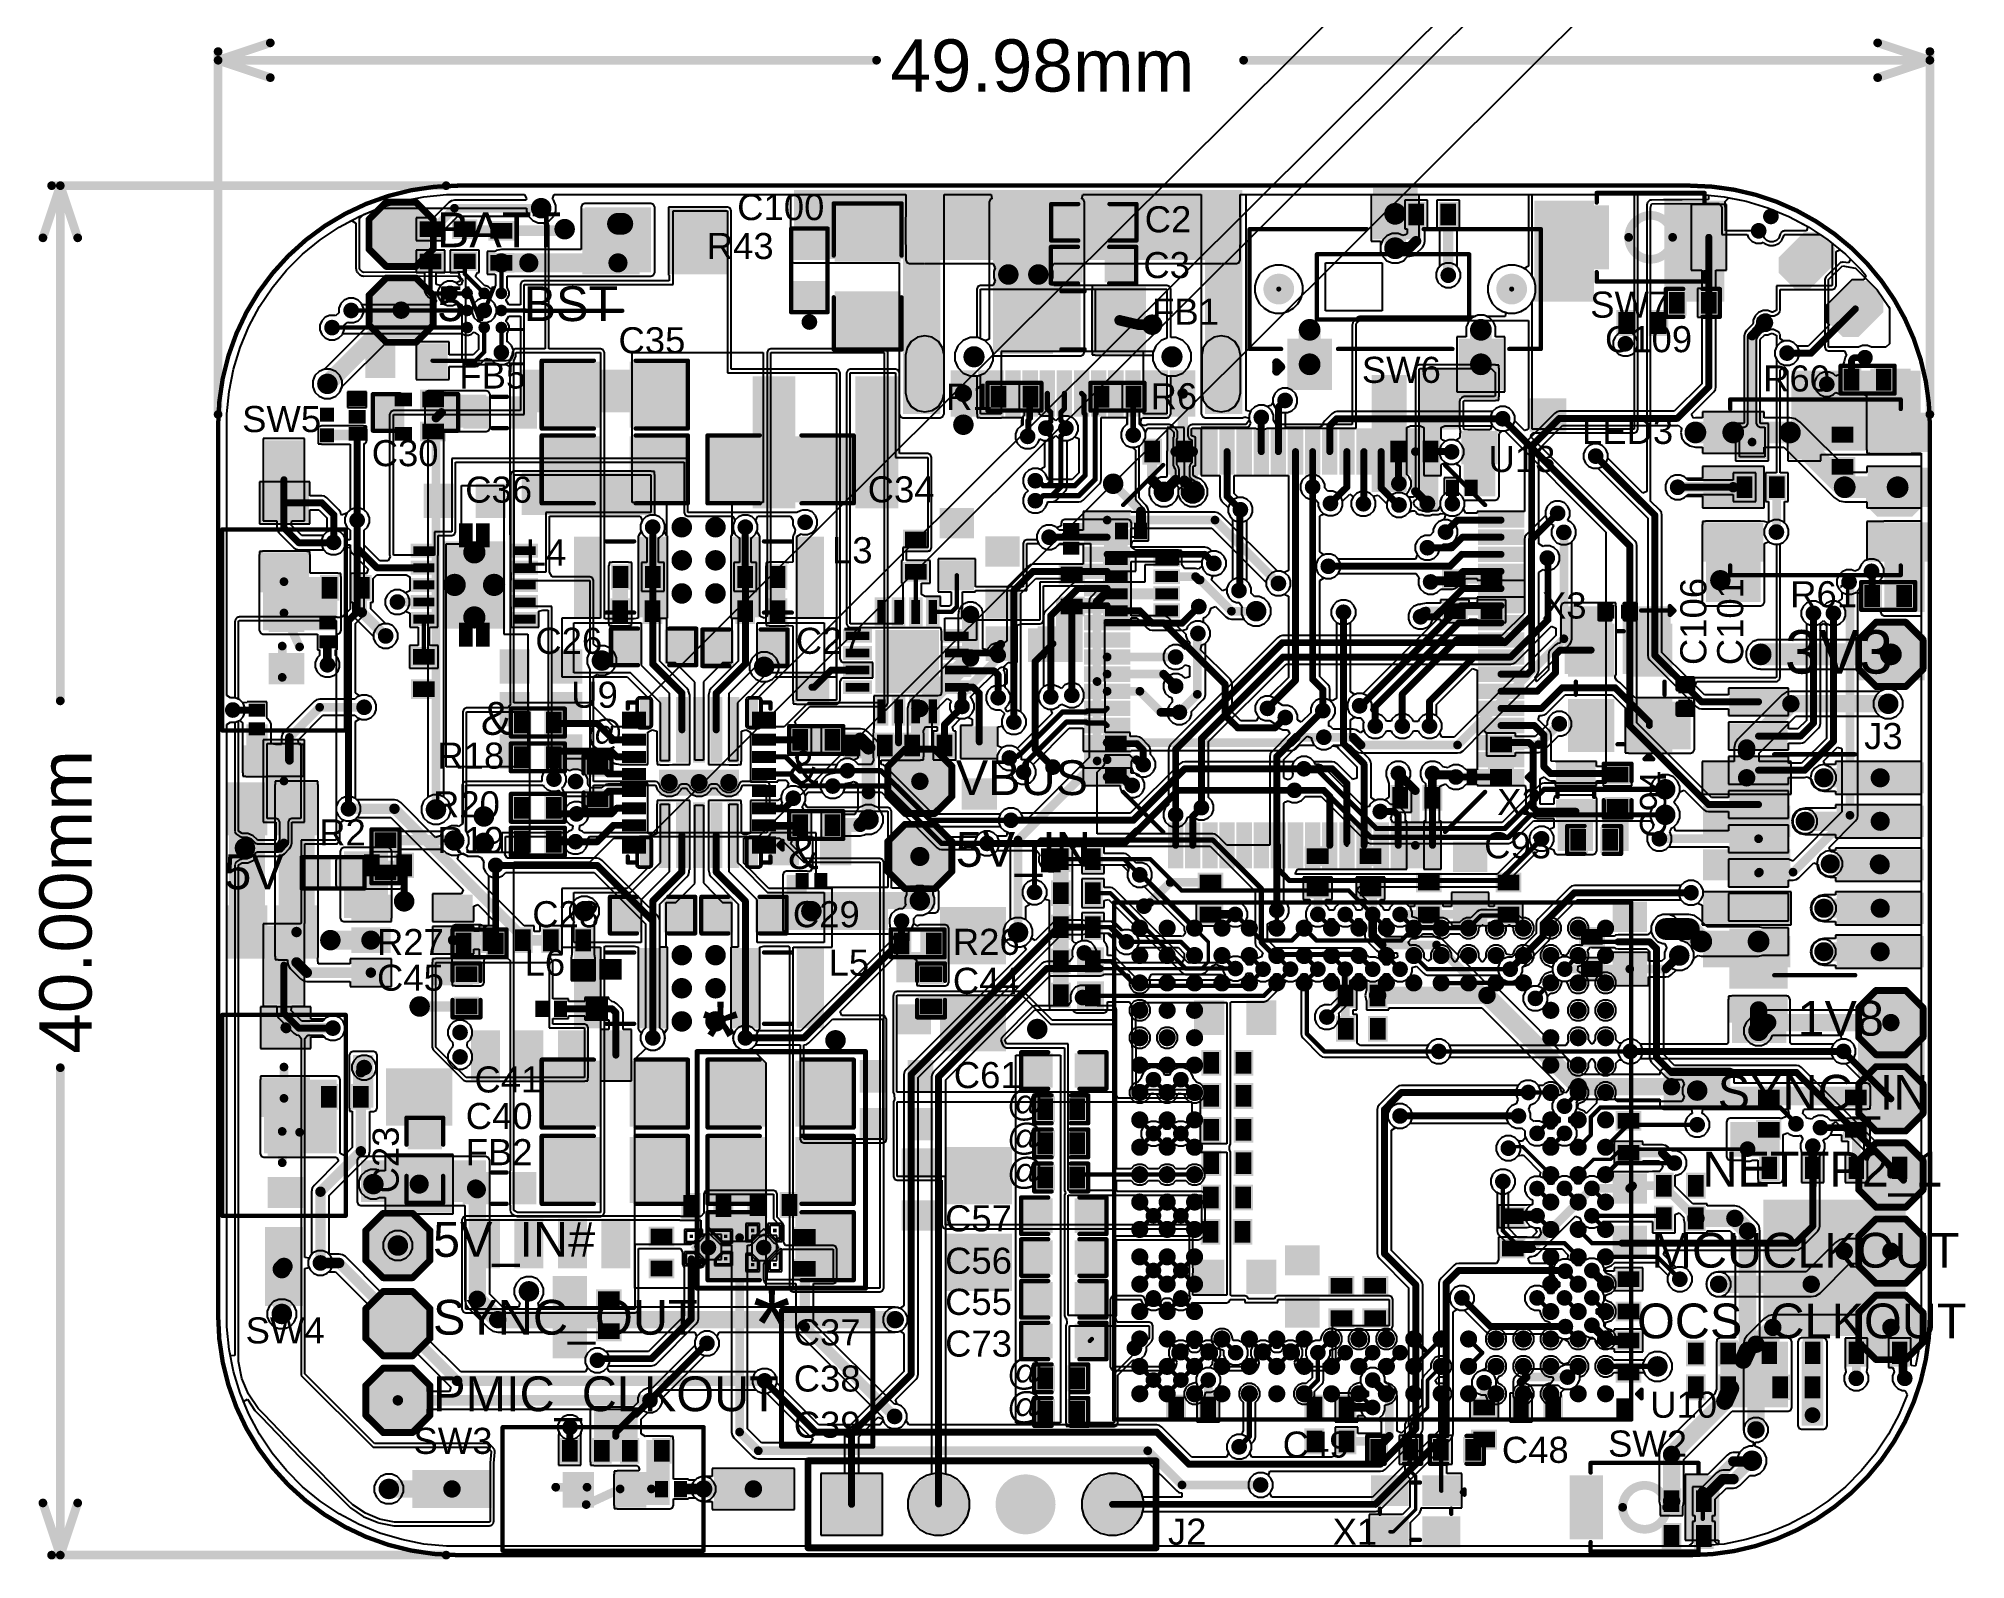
# Model space of a CAD drawing. Header units: millimetres. Extents: x -12 to 5428, y 0 to 5422.
# Drawn here: x -12.2 to 44, y -0.1 to 44.3 of the extents above; entities that cross this region are included whole.
import ezdxf

# ---------------------------------------------------------------- set-up
doc = ezdxf.new("R2010")
doc.units = ezdxf.units.MM
for name, color, linetype in [('BottomLayer', 5, 'Continuous'), ('BottomPaste', 16, 'Continuous'), ('BottomSolder', 6, 'Continuous'), ('Mechanical1', 6, 'Continuous'), ('Mechanical2', 216, 'Continuous'), ('MultiLayer', 9, 'Continuous'), ('PadHoleLayer', 156, 'Continuous'), ('TopLayer', 1, 'Continuous'), ('TopOverlay', 2, 'Continuous'), ('TopPaste', 8, 'Continuous'), ('TopSolder', 216, 'Continuous'), ('ViaHoleLayer', 16, 'Continuous')]:
    doc.layers.add(name, color=color, linetype=linetype)
doc.styles.add('Arial', font='', dxfattribs={"height": 0.2})
doc.styles.get('Arial').set_extended_font_data('Arial')

msp = doc.modelspace()

# ---------------------------------------------------------------- texts
at = {"layer": 'Mechanical1', "style": 'Arial'}
msp.add_text('49.98mm', height=1.524, dxfattribs=at).set_placement((12.629, 42.748))
msp.add_text('40.00mm', height=1.524, rotation=90, dxfattribs=at).set_placement((-10.694, 14.642))
at = {"layer": 'TopOverlay', "style": 'Arial'}
for s, height, p in [('C100', 0.762, (8.154, 38.993)), ('C2', 0.762, (20.052, 38.637)), ('BATT', 1.016, (-0.612, 38.2)), ('R43', 0.762, (7.265, 37.856)), ('C3', 0.762, (20.013, 37.299)), ('5V_BST', 1.016, (-0.604, 36.044)), ('FB1', 0.762, (20.269, 35.939)), ('SW7', 0.762, (33.058, 36.144)), ('C35', 0.762, (4.689, 35.103)), ('C109', 0.762, (33.489, 35.135)), ('SW6', 0.762, (26.391, 34.239)), ('FB5', 0.762, (0.043, 34.074)), ('R60', 0.762, (38.107, 33.988)), ('R1', 0.762, (14.25, 33.452)), ('R6', 0.762, (20.223, 33.468)), ('SW5', 0.762, (-6.299, 32.802)), ('LED3', 0.762, (32.817, 32.456)), ('C30', 0.762, (-2.516, 31.806)), ('U13', 0.762, (30.09, 31.635)), ('C36', 0.762, (0.214, 30.741)), ('C34', 0.762, (11.964, 30.748)), ('L4', 0.762, (1.981, 28.905)), ('L3', 0.762, (10.922, 28.971)), ('X3', 0.762, (31.649, 27.356)), ('R61', 0.762, (38.896, 27.685)), ('C26', 0.762, (2.261, 26.325)), ('C27', 0.762, (9.866, 26.325)), ('3V3', 1.27, (38.742, 25.748)), ('U9', 0.762, (3.31, 24.75)), ('J3', 0.762, (41.055, 23.543)), ('R18', 0.762, (-0.6, 22.971)), ('VBUS', 1.016, (14.534, 22.2)), ('R20', 0.762, (-0.727, 21.547)), ('X2', 0.762, (30.342, 21.617)), ('R2', 0.762, (-4.049, 20.728)), ('R19', 0.762, (-0.6, 20.508)), ('5V_IN', 1.016, (14.534, 20.105)), ('C93', 0.762, (29.962, 20.352)), ('5V', 1.016, (-6.82, 19.449)), ('C28', 0.762, (2.172, 18.339)), ('C29', 0.762, (9.779, 18.339)), ('R27', 0.762, (-2.362, 17.526)), ('R26', 0.762, (14.45, 17.532)), ('L6', 0.762, (1.947, 16.925)), ('L5', 0.762, (10.821, 16.925)), ('C45', 0.762, (-2.362, 16.485)), ('C44', 0.762, (14.45, 16.394)), ('*', 2.032, (7.112, 14.131)), ('1V8', 1.016, (39.109, 15.174)), ('C41', 0.762, (0.483, 13.513)), ('C61', 0.762, (14.478, 13.64)), ('SYNC_IN', 1.016, (36.779, 13.012)), ('C40', 0.762, (0.229, 12.446)), ('FB2', 0.762, (0.229, 11.389)), ('NETTP2_1', 1.016, (36.333, 10.764)), ('C57', 0.762, (14.224, 9.456)), ('5V_IN#', 1.016, (-0.727, 8.713)), ('MCUCLKOUT', 1.016, (34.846, 8.397)), ('C56', 0.762, (14.224, 8.217)), ('SYNC_OUT', 1.016, (-0.727, 6.439)), ('*', 2.032, (8.611, 5.756)), ('C55', 0.762, (14.224, 7.017)), ('OCS_CLKOUT', 1.016, (34.425, 6.332)), ('SW4', 0.762, (-6.197, 6.183)), ('C37', 0.762, (9.805, 6.127)), ('C73', 0.762, (14.224, 5.798)), ('PMIC_CLKOUT', 1.016, (-0.722, 4.204)), ('C38', 0.762, (9.805, 4.778)), ('U10', 0.762, (34.811, 4.013)), ('C39', 0.762, (9.805, 3.429)), ('SW3', 0.762, (-1.295, 2.957)), ('C49', 0.762, (24.079, 2.848)), ('C48', 0.762, (30.479, 2.695)), ('SW2', 0.762, (33.579, 2.878)), ('J2', 0.762, (20.731, 0.303)), ('X1', 0.762, (25.539, 0.301))]:
    msp.add_text(s, height=height, dxfattribs=at).set_placement(p)
for s, height, rotation, p in [('C106', 0.762, 90, (36.449, 25.998)), ('C101', 0.762, 90, (37.525, 25.993)), ('&', 0.965, 360, (0.67, 23.96)), ('@', 0.762, 360, (3.747, 23.636)), ('&', 0.965, 360, (9.637, 22.528)), ('C94', 0.762, 90, (35.273, 20.953)), ('&', 0.965, 360, (9.637, 20.039)), ('@', 0.762, 360, (16.027, 12.837)), ('C23', 0.762, 90, (-1.727, 10.567)), ('@', 0.762, 360, (16.027, 11.84)), ('@', 0.762, 360, (16.027, 10.843)), ('@', 0.762, 360, (16.027, 4.977)), ('@', 0.762, 360, (16.027, 3.996))]:
    msp.add_text(s, height=height, rotation=rotation, dxfattribs=at).set_placement(p)

# ---------------------------------------------------------------- blocks, each defined once
blk = doc.blocks.new('64_LQFP__10_10__1')
at = {"layer": 'TopLayer'}
for points in [[(-3.6, 6.35), (-3.6, 5.15), (-3.9, 5.15), (-3.9, 6.35)], [(-3.1, 6.35), (-3.1, 5.15), (-3.4, 5.15), (-3.4, 6.35)], [(-2.6, 6.35), (-2.6, 5.15), (-2.9, 5.15), (-2.9, 6.35)], [(-2.1, 6.35), (-2.1, 5.15), (-2.4, 5.15), (-2.4, 6.35)], [(-1.6, 6.35), (-1.6, 5.15), (-1.9, 5.15), (-1.9, 6.35)], [(-1.1, 6.35), (-1.1, 5.15), (-1.4, 5.15), (-1.4, 6.35)], [(-0.6, 6.35), (-0.6, 5.15), (-0.9, 5.15), (-0.9, 6.35)], [(-0.1, 6.35), (-0.1, 5.15), (-0.4, 5.15), (-0.4, 6.35)], [(0.4, 6.35), (0.4, 5.15), (0.1, 5.15), (0.1, 6.35)], [(0.9, 6.35), (0.9, 5.15), (0.6, 5.15), (0.6, 6.35)], [(1.4, 6.35), (1.4, 5.15), (1.1, 5.15), (1.1, 6.35)], [(1.9, 6.35), (1.9, 5.15), (1.6, 5.15), (1.6, 6.35)], [(2.4, 6.35), (2.4, 5.15), (2.1, 5.15), (2.1, 6.35)], [(2.9, 6.35), (2.9, 5.15), (2.6, 5.15), (2.6, 6.35)], [(3.4, 6.35), (3.4, 5.15), (3.1, 5.15), (3.1, 6.35)], [(3.9, 6.35), (3.9, 5.15), (3.6, 5.15), (3.6, 6.35)], [(-6.35, 3.9), (-5.15, 3.9), (-5.15, 3.6), (-6.35, 3.6)], [(-6.35, 3.4), (-5.15, 3.4), (-5.15, 3.1), (-6.35, 3.1)], [(5.15, 3.9), (6.35, 3.9), (6.35, 3.6), (5.15, 3.6)], [(5.15, 3.4), (6.35, 3.4), (6.35, 3.1), (5.15, 3.1)], [(-6.35, 2.9), (-5.15, 2.9), (-5.15, 2.6), (-6.35, 2.6)], [(5.15, 2.9), (6.35, 2.9), (6.35, 2.6), (5.15, 2.6)], [(-6.35, 2.4), (-5.15, 2.4), (-5.15, 2.1), (-6.35, 2.1)], [(5.15, 2.4), (6.35, 2.4), (6.35, 2.1), (5.15, 2.1)], [(-6.35, 1.9), (-5.15, 1.9), (-5.15, 1.6), (-6.35, 1.6)], [(5.15, 1.9), (6.35, 1.9), (6.35, 1.6), (5.15, 1.6)], [(-6.35, 1.4), (-5.15, 1.4), (-5.15, 1.1), (-6.35, 1.1)], [(5.15, 1.4), (6.35, 1.4), (6.35, 1.1), (5.15, 1.1)], [(-6.35, 0.9), (-5.15, 0.9), (-5.15, 0.6), (-6.35, 0.6)], [(5.15, 0.9), (6.35, 0.9), (6.35, 0.6), (5.15, 0.6)], [(-6.35, 0.4), (-5.15, 0.4), (-5.15, 0.1), (-6.35, 0.1)], [(5.15, 0.4), (6.35, 0.4), (6.35, 0.1), (5.15, 0.1)], [(-6.35, -0.1), (-5.15, -0.1), (-5.15, -0.4), (-6.35, -0.4)], [(5.15, -0.1), (6.35, -0.1), (6.35, -0.4), (5.15, -0.4)], [(-6.35, -0.6), (-5.15, -0.6), (-5.15, -0.9), (-6.35, -0.9)], [(-6.35, -1.1), (-5.15, -1.1), (-5.15, -1.4), (-6.35, -1.4)], [(5.15, -0.6), (6.35, -0.6), (6.35, -0.9), (5.15, -0.9)], [(5.15, -1.1), (6.35, -1.1), (6.35, -1.4), (5.15, -1.4)], [(-6.35, -1.6), (-5.15, -1.6), (-5.15, -1.9), (-6.35, -1.9)], [(5.15, -1.6), (6.35, -1.6), (6.35, -1.9), (5.15, -1.9)], [(-6.35, -2.1), (-5.15, -2.1), (-5.15, -2.4), (-6.35, -2.4)], [(5.15, -2.1), (6.35, -2.1), (6.35, -2.4), (5.15, -2.4)], [(-6.35, -2.6), (-5.15, -2.6), (-5.15, -2.9), (-6.35, -2.9)], [(5.15, -2.6), (6.35, -2.6), (6.35, -2.9), (5.15, -2.9)], [(-6.35, -3.1), (-5.15, -3.1), (-5.15, -3.4), (-6.35, -3.4)], [(5.15, -3.1), (6.35, -3.1), (6.35, -3.4), (5.15, -3.4)], [(-6.35, -3.6), (-5.15, -3.6), (-5.15, -3.9), (-6.35, -3.9)], [(5.15, -3.6), (6.35, -3.6), (6.35, -3.9), (5.15, -3.9)], [(-3.9, -6.35), (-3.9, -5.15), (-3.6, -5.15), (-3.6, -6.35)], [(-3.4, -6.35), (-3.4, -5.15), (-3.1, -5.15), (-3.1, -6.35)], [(-2.9, -6.35), (-2.9, -5.15), (-2.6, -5.15), (-2.6, -6.35)], [(-2.4, -6.35), (-2.4, -5.15), (-2.1, -5.15), (-2.1, -6.35)], [(-1.9, -6.35), (-1.9, -5.15), (-1.6, -5.15), (-1.6, -6.35)], [(-1.4, -6.35), (-1.4, -5.15), (-1.1, -5.15), (-1.1, -6.35)], [(-0.9, -6.35), (-0.9, -5.15), (-0.6, -5.15), (-0.6, -6.35)], [(-0.4, -6.35), (-0.4, -5.15), (-0.1, -5.15), (-0.1, -6.35)], [(0.1, -6.35), (0.1, -5.15), (0.4, -5.15), (0.4, -6.35)], [(0.6, -6.35), (0.6, -5.15), (0.9, -5.15), (0.9, -6.35)], [(1.1, -6.35), (1.1, -5.15), (1.4, -5.15), (1.4, -6.35)], [(1.6, -6.35), (1.6, -5.15), (1.9, -5.15), (1.9, -6.35)], [(2.1, -6.35), (2.1, -5.15), (2.4, -5.15), (2.4, -6.35)], [(2.6, -6.35), (2.6, -5.15), (2.9, -5.15), (2.9, -6.35)], [(3.1, -6.35), (3.1, -5.15), (3.4, -5.15), (3.4, -6.35)], [(3.6, -6.35), (3.6, -5.15), (3.9, -5.15), (3.9, -6.35)]]:
    blk.add_hatch(color=1, dxfattribs=at).paths.add_polyline_path(points)
at = {"layer": 'TopOverlay'}
blk.add_hatch(color=2, dxfattribs=at).paths.add_polyline_path([(-5.055, 3.531), (-4.75, 3.531), (-4.75, 3.962), (-5.055, 3.962)])
at = {"layer": 'TopPaste'}
for points in [[(-3.6, 6.35), (-3.6, 5.15), (-3.9, 5.15), (-3.9, 6.35)], [(-3.1, 6.35), (-3.1, 5.15), (-3.4, 5.15), (-3.4, 6.35)], [(-2.6, 6.35), (-2.6, 5.15), (-2.9, 5.15), (-2.9, 6.35)], [(-2.1, 6.35), (-2.1, 5.15), (-2.4, 5.15), (-2.4, 6.35)], [(-1.6, 6.35), (-1.6, 5.15), (-1.9, 5.15), (-1.9, 6.35)], [(-1.1, 6.35), (-1.1, 5.15), (-1.4, 5.15), (-1.4, 6.35)], [(-0.6, 6.35), (-0.6, 5.15), (-0.9, 5.15), (-0.9, 6.35)], [(-0.1, 6.35), (-0.1, 5.15), (-0.4, 5.15), (-0.4, 6.35)], [(0.4, 6.35), (0.4, 5.15), (0.1, 5.15), (0.1, 6.35)], [(0.9, 6.35), (0.9, 5.15), (0.6, 5.15), (0.6, 6.35)], [(1.4, 6.35), (1.4, 5.15), (1.1, 5.15), (1.1, 6.35)], [(1.9, 6.35), (1.9, 5.15), (1.6, 5.15), (1.6, 6.35)], [(2.4, 6.35), (2.4, 5.15), (2.1, 5.15), (2.1, 6.35)], [(2.9, 6.35), (2.9, 5.15), (2.6, 5.15), (2.6, 6.35)], [(3.4, 6.35), (3.4, 5.15), (3.1, 5.15), (3.1, 6.35)], [(3.9, 6.35), (3.9, 5.15), (3.6, 5.15), (3.6, 6.35)], [(-6.35, 3.9), (-5.15, 3.9), (-5.15, 3.6), (-6.35, 3.6)], [(-6.35, 3.4), (-5.15, 3.4), (-5.15, 3.1), (-6.35, 3.1)], [(5.15, 3.9), (6.35, 3.9), (6.35, 3.6), (5.15, 3.6)], [(5.15, 3.4), (6.35, 3.4), (6.35, 3.1), (5.15, 3.1)], [(-6.35, 2.9), (-5.15, 2.9), (-5.15, 2.6), (-6.35, 2.6)], [(5.15, 2.9), (6.35, 2.9), (6.35, 2.6), (5.15, 2.6)], [(-6.35, 2.4), (-5.15, 2.4), (-5.15, 2.1), (-6.35, 2.1)], [(5.15, 2.4), (6.35, 2.4), (6.35, 2.1), (5.15, 2.1)], [(-6.35, 1.9), (-5.15, 1.9), (-5.15, 1.6), (-6.35, 1.6)], [(5.15, 1.9), (6.35, 1.9), (6.35, 1.6), (5.15, 1.6)], [(-6.35, 1.4), (-5.15, 1.4), (-5.15, 1.1), (-6.35, 1.1)], [(5.15, 1.4), (6.35, 1.4), (6.35, 1.1), (5.15, 1.1)], [(-6.35, 0.9), (-5.15, 0.9), (-5.15, 0.6), (-6.35, 0.6)], [(5.15, 0.9), (6.35, 0.9), (6.35, 0.6), (5.15, 0.6)], [(-6.35, 0.4), (-5.15, 0.4), (-5.15, 0.1), (-6.35, 0.1)], [(5.15, 0.4), (6.35, 0.4), (6.35, 0.1), (5.15, 0.1)], [(-6.35, -0.1), (-5.15, -0.1), (-5.15, -0.4), (-6.35, -0.4)], [(5.15, -0.1), (6.35, -0.1), (6.35, -0.4), (5.15, -0.4)], [(-6.35, -0.6), (-5.15, -0.6), (-5.15, -0.9), (-6.35, -0.9)], [(-6.35, -1.1), (-5.15, -1.1), (-5.15, -1.4), (-6.35, -1.4)], [(5.15, -0.6), (6.35, -0.6), (6.35, -0.9), (5.15, -0.9)], [(5.15, -1.1), (6.35, -1.1), (6.35, -1.4), (5.15, -1.4)], [(-6.35, -1.6), (-5.15, -1.6), (-5.15, -1.9), (-6.35, -1.9)], [(5.15, -1.6), (6.35, -1.6), (6.35, -1.9), (5.15, -1.9)], [(-6.35, -2.1), (-5.15, -2.1), (-5.15, -2.4), (-6.35, -2.4)], [(5.15, -2.1), (6.35, -2.1), (6.35, -2.4), (5.15, -2.4)], [(-6.35, -2.6), (-5.15, -2.6), (-5.15, -2.9), (-6.35, -2.9)], [(5.15, -2.6), (6.35, -2.6), (6.35, -2.9), (5.15, -2.9)], [(-6.35, -3.1), (-5.15, -3.1), (-5.15, -3.4), (-6.35, -3.4)], [(5.15, -3.1), (6.35, -3.1), (6.35, -3.4), (5.15, -3.4)], [(-6.35, -3.6), (-5.15, -3.6), (-5.15, -3.9), (-6.35, -3.9)], [(5.15, -3.6), (6.35, -3.6), (6.35, -3.9), (5.15, -3.9)], [(-3.9, -6.35), (-3.9, -5.15), (-3.6, -5.15), (-3.6, -6.35)], [(-3.4, -6.35), (-3.4, -5.15), (-3.1, -5.15), (-3.1, -6.35)], [(-2.9, -6.35), (-2.9, -5.15), (-2.6, -5.15), (-2.6, -6.35)], [(-2.4, -6.35), (-2.4, -5.15), (-2.1, -5.15), (-2.1, -6.35)], [(-1.9, -6.35), (-1.9, -5.15), (-1.6, -5.15), (-1.6, -6.35)], [(-1.4, -6.35), (-1.4, -5.15), (-1.1, -5.15), (-1.1, -6.35)], [(-0.9, -6.35), (-0.9, -5.15), (-0.6, -5.15), (-0.6, -6.35)], [(-0.4, -6.35), (-0.4, -5.15), (-0.1, -5.15), (-0.1, -6.35)], [(0.1, -6.35), (0.1, -5.15), (0.4, -5.15), (0.4, -6.35)], [(0.6, -6.35), (0.6, -5.15), (0.9, -5.15), (0.9, -6.35)], [(1.1, -6.35), (1.1, -5.15), (1.4, -5.15), (1.4, -6.35)], [(1.6, -6.35), (1.6, -5.15), (1.9, -5.15), (1.9, -6.35)], [(2.1, -6.35), (2.1, -5.15), (2.4, -5.15), (2.4, -6.35)], [(2.6, -6.35), (2.6, -5.15), (2.9, -5.15), (2.9, -6.35)], [(3.1, -6.35), (3.1, -5.15), (3.4, -5.15), (3.4, -6.35)], [(3.6, -6.35), (3.6, -5.15), (3.9, -5.15), (3.9, -6.35)]]:
    blk.add_hatch(color=8, dxfattribs=at).paths.add_polyline_path(points)
at = {"layer": 'TopSolder'}
for points in [[(-3.525, 6.425), (-3.525, 5.075), (-3.975, 5.075), (-3.975, 6.425)], [(-3.025, 6.425), (-3.025, 5.075), (-3.475, 5.075), (-3.475, 6.425)], [(-2.525, 6.425), (-2.525, 5.075), (-2.975, 5.075), (-2.975, 6.425)], [(-2.025, 6.425), (-2.025, 5.075), (-2.475, 5.075), (-2.475, 6.425)], [(-1.525, 6.425), (-1.525, 5.075), (-1.975, 5.075), (-1.975, 6.425)], [(-1.025, 6.425), (-1.025, 5.075), (-1.475, 5.075), (-1.475, 6.425)], [(-0.525, 6.425), (-0.525, 5.075), (-0.975, 5.075), (-0.975, 6.425)], [(-0.025, 6.425), (-0.025, 5.075), (-0.475, 5.075), (-0.475, 6.425)], [(0.475, 6.425), (0.475, 5.075), (0.025, 5.075), (0.025, 6.425)], [(0.975, 6.425), (0.975, 5.075), (0.525, 5.075), (0.525, 6.425)], [(1.475, 6.425), (1.475, 5.075), (1.025, 5.075), (1.025, 6.425)], [(1.975, 6.425), (1.975, 5.075), (1.525, 5.075), (1.525, 6.425)], [(2.475, 6.425), (2.475, 5.075), (2.025, 5.075), (2.025, 6.425)], [(2.975, 6.425), (2.975, 5.075), (2.525, 5.075), (2.525, 6.425)], [(3.475, 6.425), (3.475, 5.075), (3.025, 5.075), (3.025, 6.425)], [(3.975, 6.425), (3.975, 5.075), (3.525, 5.075), (3.525, 6.425)], [(-6.425, 3.975), (-5.075, 3.975), (-5.075, 3.525), (-6.425, 3.525)], [(5.075, 3.975), (6.425, 3.975), (6.425, 3.525), (5.075, 3.525)], [(-6.425, 3.475), (-5.075, 3.475), (-5.075, 3.025), (-6.425, 3.025)], [(5.075, 3.475), (6.425, 3.475), (6.425, 3.025), (5.075, 3.025)], [(-6.425, 2.975), (-5.075, 2.975), (-5.075, 2.525), (-6.425, 2.525)], [(5.075, 2.975), (6.425, 2.975), (6.425, 2.525), (5.075, 2.525)], [(-6.425, 2.475), (-5.075, 2.475), (-5.075, 2.025), (-6.425, 2.025)], [(5.075, 2.475), (6.425, 2.475), (6.425, 2.025), (5.075, 2.025)], [(-6.425, 1.975), (-5.075, 1.975), (-5.075, 1.525), (-6.425, 1.525)], [(5.075, 1.975), (6.425, 1.975), (6.425, 1.525), (5.075, 1.525)], [(-6.425, 1.475), (-5.075, 1.475), (-5.075, 1.025), (-6.425, 1.025)], [(5.075, 1.475), (6.425, 1.475), (6.425, 1.025), (5.075, 1.025)], [(-6.425, 0.975), (-5.075, 0.975), (-5.075, 0.525), (-6.425, 0.525)], [(5.075, 0.975), (6.425, 0.975), (6.425, 0.525), (5.075, 0.525)], [(-6.425, 0.475), (-5.075, 0.475), (-5.075, 0.025), (-6.425, 0.025)], [(5.075, 0.475), (6.425, 0.475), (6.425, 0.025), (5.075, 0.025)], [(-6.425, -0.025), (-5.075, -0.025), (-5.075, -0.475), (-6.425, -0.475)], [(-6.425, -0.525), (-5.075, -0.525), (-5.075, -0.975), (-6.425, -0.975)], [(5.075, -0.025), (6.425, -0.025), (6.425, -0.475), (5.075, -0.475)], [(5.075, -0.525), (6.425, -0.525), (6.425, -0.975), (5.075, -0.975)], [(-6.425, -1.025), (-5.075, -1.025), (-5.075, -1.475), (-6.425, -1.475)], [(5.075, -1.025), (6.425, -1.025), (6.425, -1.475), (5.075, -1.475)], [(-6.425, -1.525), (-5.075, -1.525), (-5.075, -1.975), (-6.425, -1.975)], [(5.075, -1.525), (6.425, -1.525), (6.425, -1.975), (5.075, -1.975)], [(-6.425, -2.025), (-5.075, -2.025), (-5.075, -2.475), (-6.425, -2.475)], [(5.075, -2.025), (6.425, -2.025), (6.425, -2.475), (5.075, -2.475)], [(-6.425, -2.525), (-5.075, -2.525), (-5.075, -2.975), (-6.425, -2.975)], [(5.075, -2.525), (6.425, -2.525), (6.425, -2.975), (5.075, -2.975)], [(-6.425, -3.025), (-5.075, -3.025), (-5.075, -3.475), (-6.425, -3.475)], [(5.075, -3.025), (6.425, -3.025), (6.425, -3.475), (5.075, -3.475)], [(-6.425, -3.525), (-5.075, -3.525), (-5.075, -3.975), (-6.425, -3.975)], [(5.075, -3.525), (6.425, -3.525), (6.425, -3.975), (5.075, -3.975)], [(-3.975, -6.425), (-3.975, -5.075), (-3.525, -5.075), (-3.525, -6.425)], [(-3.475, -6.425), (-3.475, -5.075), (-3.025, -5.075), (-3.025, -6.425)], [(-2.975, -6.425), (-2.975, -5.075), (-2.525, -5.075), (-2.525, -6.425)], [(-2.475, -6.425), (-2.475, -5.075), (-2.025, -5.075), (-2.025, -6.425)], [(-1.975, -6.425), (-1.975, -5.075), (-1.525, -5.075), (-1.525, -6.425)], [(-1.475, -6.425), (-1.475, -5.075), (-1.025, -5.075), (-1.025, -6.425)], [(-0.975, -6.425), (-0.975, -5.075), (-0.525, -5.075), (-0.525, -6.425)], [(-0.475, -6.425), (-0.475, -5.075), (-0.025, -5.075), (-0.025, -6.425)], [(0.025, -6.425), (0.025, -5.075), (0.475, -5.075), (0.475, -6.425)], [(0.525, -6.425), (0.525, -5.075), (0.975, -5.075), (0.975, -6.425)], [(1.025, -6.425), (1.025, -5.075), (1.475, -5.075), (1.475, -6.425)], [(1.525, -6.425), (1.525, -5.075), (1.975, -5.075), (1.975, -6.425)], [(2.025, -6.425), (2.025, -5.075), (2.475, -5.075), (2.475, -6.425)], [(2.525, -6.425), (2.525, -5.075), (2.975, -5.075), (2.975, -6.425)], [(3.025, -6.425), (3.025, -5.075), (3.475, -5.075), (3.475, -6.425)], [(3.525, -6.425), (3.525, -5.075), (3.975, -5.075), (3.975, -6.425)]]:
    blk.add_hatch(color=216, dxfattribs=at).paths.add_polyline_path(points)
at = {"layer": 'TopOverlay', "const_width": 0.127}
for points in [[(-4.115, 5.359), (-5.283, 4.191)], [(5.283, 4.191), (4.115, 5.359)], [(-6.629, 3.886), (-6.629, 3.632)], [(-6.502, 3.759), (-6.629, 3.886)], [(-6.502, 3.759), (-6.629, 3.632)], [(-4.115, -5.359), (-5.283, -4.191)], [(5.283, -4.191), (4.115, -5.359)]]:
    blk.add_lwpolyline(points, dxfattribs=at)
at = {"layer": 'TopOverlay', "const_width": 0.0635}
for points in [[(-4.147, 5.359, 1), (-4.083, 5.359, 1)], [(4.083, 5.359, 1), (4.147, 5.359, 1)], [(-6.661, 3.886, 1), (-6.598, 3.886, 1)], [(-6.661, 3.886, 1), (-6.598, 3.886, 1)], [(-5.315, 4.191, 1), (-5.251, 4.191, 1)], [(5.251, 4.191, 1), (5.315, 4.191, 1)], [(-6.661, 3.632, 1), (-6.598, 3.632, 1)], [(-6.661, 3.632, 1), (-6.598, 3.632, 1)], [(-6.534, 3.759, 1), (-6.471, 3.759, 1)], [(-6.534, 3.759, 1), (-6.471, 3.759, 1)], [(-5.315, -4.191, 1), (-5.251, -4.191, 1)], [(5.251, -4.191, 1), (5.315, -4.191, 1)], [(-4.147, -5.359, 1), (-4.083, -5.359, 1)], [(4.083, -5.359, 1), (4.147, -5.359, 1)]]:
    blk.add_lwpolyline(points, format="xyb", close=True, dxfattribs=at)
blk = doc.blocks.new('180_FCBGA__15X15__2')
at = {"layer": 'TopLayer'}
h = blk.add_hatch(color=1, dxfattribs=at)
edge = h.paths.add_edge_path()
edge.add_arc((-6.8, 6.8), 0.2, 0, 360)
h = blk.add_hatch(color=1, dxfattribs=at)
edge = h.paths.add_edge_path()
edge.add_arc((-6, 6.8), 0.2, 0, 360)
h = blk.add_hatch(color=1, dxfattribs=at)
edge = h.paths.add_edge_path()
edge.add_arc((-5.2, 6.8), 0.2, 0, 360)
h = blk.add_hatch(color=1, dxfattribs=at)
edge = h.paths.add_edge_path()
edge.add_arc((-4.4, 6.8), 0.2, 0, 360)
h = blk.add_hatch(color=1, dxfattribs=at)
edge = h.paths.add_edge_path()
edge.add_arc((-3.6, 6.8), 0.2, 0, 360)
h = blk.add_hatch(color=1, dxfattribs=at)
edge = h.paths.add_edge_path()
edge.add_arc((-2.8, 6.8), 0.2, 0, 360)
h = blk.add_hatch(color=1, dxfattribs=at)
edge = h.paths.add_edge_path()
edge.add_arc((-2, 6.8), 0.2, 0, 360)
h = blk.add_hatch(color=1, dxfattribs=at)
edge = h.paths.add_edge_path()
edge.add_arc((-1.2, 6.8), 0.2, 0, 360)
h = blk.add_hatch(color=1, dxfattribs=at)
edge = h.paths.add_edge_path()
edge.add_arc((-0.4, 6.8), 0.2, 0, 360)
h = blk.add_hatch(color=1, dxfattribs=at)
edge = h.paths.add_edge_path()
edge.add_arc((0.4, 6.8), 0.2, 0, 360)
h = blk.add_hatch(color=1, dxfattribs=at)
edge = h.paths.add_edge_path()
edge.add_arc((1.2, 6.8), 0.2, 0, 360)
h = blk.add_hatch(color=1, dxfattribs=at)
edge = h.paths.add_edge_path()
edge.add_arc((2, 6.8), 0.2, 0, 360)
h = blk.add_hatch(color=1, dxfattribs=at)
edge = h.paths.add_edge_path()
edge.add_arc((2.8, 6.8), 0.2, 0, 360)
h = blk.add_hatch(color=1, dxfattribs=at)
edge = h.paths.add_edge_path()
edge.add_arc((3.6, 6.8), 0.2, 0, 360)
h = blk.add_hatch(color=1, dxfattribs=at)
edge = h.paths.add_edge_path()
edge.add_arc((4.4, 6.8), 0.2, 0, 360)
h = blk.add_hatch(color=1, dxfattribs=at)
edge = h.paths.add_edge_path()
edge.add_arc((5.2, 6.8), 0.2, 0, 360)
h = blk.add_hatch(color=1, dxfattribs=at)
edge = h.paths.add_edge_path()
edge.add_arc((6, 6.8), 0.2, 0, 360)
h = blk.add_hatch(color=1, dxfattribs=at)
edge = h.paths.add_edge_path()
edge.add_arc((6.8, 6.8), 0.2, 0, 360)
h = blk.add_hatch(color=1, dxfattribs=at)
edge = h.paths.add_edge_path()
edge.add_arc((-6.8, 6), 0.2, 0, 360)
h = blk.add_hatch(color=1, dxfattribs=at)
edge = h.paths.add_edge_path()
edge.add_arc((-6, 6), 0.2, 0, 360)
h = blk.add_hatch(color=1, dxfattribs=at)
edge = h.paths.add_edge_path()
edge.add_arc((-5.2, 6), 0.2, 0, 360)
h = blk.add_hatch(color=1, dxfattribs=at)
edge = h.paths.add_edge_path()
edge.add_arc((-4.4, 6), 0.2, 0, 360)
h = blk.add_hatch(color=1, dxfattribs=at)
edge = h.paths.add_edge_path()
edge.add_arc((-3.6, 6), 0.2, 0, 360)
h = blk.add_hatch(color=1, dxfattribs=at)
edge = h.paths.add_edge_path()
edge.add_arc((-2.8, 6), 0.2, 0, 360)
h = blk.add_hatch(color=1, dxfattribs=at)
edge = h.paths.add_edge_path()
edge.add_arc((-2, 6), 0.2, 0, 360)
h = blk.add_hatch(color=1, dxfattribs=at)
edge = h.paths.add_edge_path()
edge.add_arc((-1.2, 6), 0.2, 0, 360)
h = blk.add_hatch(color=1, dxfattribs=at)
edge = h.paths.add_edge_path()
edge.add_arc((-0.4, 6), 0.2, 0, 360)
h = blk.add_hatch(color=1, dxfattribs=at)
edge = h.paths.add_edge_path()
edge.add_arc((0.4, 6), 0.2, 0, 360)
h = blk.add_hatch(color=1, dxfattribs=at)
edge = h.paths.add_edge_path()
edge.add_arc((1.2, 6), 0.2, 0, 360)
h = blk.add_hatch(color=1, dxfattribs=at)
edge = h.paths.add_edge_path()
edge.add_arc((2, 6), 0.2, 0, 360)
h = blk.add_hatch(color=1, dxfattribs=at)
edge = h.paths.add_edge_path()
edge.add_arc((2.8, 6), 0.2, 0, 360)
h = blk.add_hatch(color=1, dxfattribs=at)
edge = h.paths.add_edge_path()
edge.add_arc((3.6, 6), 0.2, 0, 360)
h = blk.add_hatch(color=1, dxfattribs=at)
edge = h.paths.add_edge_path()
edge.add_arc((4.4, 6), 0.2, 0, 360)
h = blk.add_hatch(color=1, dxfattribs=at)
edge = h.paths.add_edge_path()
edge.add_arc((5.2, 6), 0.2, 0, 360)
h = blk.add_hatch(color=1, dxfattribs=at)
edge = h.paths.add_edge_path()
edge.add_arc((6, 6), 0.2, 0, 360)
h = blk.add_hatch(color=1, dxfattribs=at)
edge = h.paths.add_edge_path()
edge.add_arc((6.8, 6), 0.2, 0, 360)
h = blk.add_hatch(color=1, dxfattribs=at)
edge = h.paths.add_edge_path()
edge.add_arc((-6.8, 5.2), 0.2, 0, 360)
h = blk.add_hatch(color=1, dxfattribs=at)
edge = h.paths.add_edge_path()
edge.add_arc((-6, 5.2), 0.2, 0, 360)
h = blk.add_hatch(color=1, dxfattribs=at)
edge = h.paths.add_edge_path()
edge.add_arc((-5.2, 5.2), 0.2, 0, 360)
h = blk.add_hatch(color=1, dxfattribs=at)
edge = h.paths.add_edge_path()
edge.add_arc((-4.4, 5.2), 0.2, 0, 360)
h = blk.add_hatch(color=1, dxfattribs=at)
edge = h.paths.add_edge_path()
edge.add_arc((-3.6, 5.2), 0.2, 0, 360)
h = blk.add_hatch(color=1, dxfattribs=at)
edge = h.paths.add_edge_path()
edge.add_arc((-2.8, 5.2), 0.2, 0, 360)
h = blk.add_hatch(color=1, dxfattribs=at)
edge = h.paths.add_edge_path()
edge.add_arc((-2, 5.2), 0.2, 0, 360)
h = blk.add_hatch(color=1, dxfattribs=at)
edge = h.paths.add_edge_path()
edge.add_arc((-1.2, 5.2), 0.2, 0, 360)
h = blk.add_hatch(color=1, dxfattribs=at)
edge = h.paths.add_edge_path()
edge.add_arc((-0.4, 5.2), 0.2, 0, 360)
h = blk.add_hatch(color=1, dxfattribs=at)
edge = h.paths.add_edge_path()
edge.add_arc((0.4, 5.2), 0.2, 0, 360)
h = blk.add_hatch(color=1, dxfattribs=at)
edge = h.paths.add_edge_path()
edge.add_arc((1.2, 5.2), 0.2, 0, 360)
h = blk.add_hatch(color=1, dxfattribs=at)
edge = h.paths.add_edge_path()
edge.add_arc((2, 5.2), 0.2, 0, 360)
h = blk.add_hatch(color=1, dxfattribs=at)
edge = h.paths.add_edge_path()
edge.add_arc((2.8, 5.2), 0.2, 0, 360)
h = blk.add_hatch(color=1, dxfattribs=at)
edge = h.paths.add_edge_path()
edge.add_arc((3.6, 5.2), 0.2, 0, 360)
h = blk.add_hatch(color=1, dxfattribs=at)
edge = h.paths.add_edge_path()
edge.add_arc((4.4, 5.2), 0.2, 0, 360)
h = blk.add_hatch(color=1, dxfattribs=at)
edge = h.paths.add_edge_path()
edge.add_arc((5.2, 5.2), 0.2, 0, 360)
h = blk.add_hatch(color=1, dxfattribs=at)
edge = h.paths.add_edge_path()
edge.add_arc((6, 5.2), 0.2, 0, 360)
h = blk.add_hatch(color=1, dxfattribs=at)
edge = h.paths.add_edge_path()
edge.add_arc((6.8, 5.2), 0.2, 0, 360)
h = blk.add_hatch(color=1, dxfattribs=at)
edge = h.paths.add_edge_path()
edge.add_arc((-6.8, 4.4), 0.2, 0, 360)
h = blk.add_hatch(color=1, dxfattribs=at)
edge = h.paths.add_edge_path()
edge.add_arc((-6, 4.4), 0.2, 0, 360)
h = blk.add_hatch(color=1, dxfattribs=at)
edge = h.paths.add_edge_path()
edge.add_arc((-5.2, 4.4), 0.2, 0, 360)
h = blk.add_hatch(color=1, dxfattribs=at)
edge = h.paths.add_edge_path()
edge.add_arc((5.2, 4.4), 0.2, 0, 360)
h = blk.add_hatch(color=1, dxfattribs=at)
edge = h.paths.add_edge_path()
edge.add_arc((6, 4.4), 0.2, 0, 360)
h = blk.add_hatch(color=1, dxfattribs=at)
edge = h.paths.add_edge_path()
edge.add_arc((6.8, 4.4), 0.2, 0, 360)
h = blk.add_hatch(color=1, dxfattribs=at)
edge = h.paths.add_edge_path()
edge.add_arc((-6.8, 3.6), 0.2, 0, 360)
h = blk.add_hatch(color=1, dxfattribs=at)
edge = h.paths.add_edge_path()
edge.add_arc((-6, 3.6), 0.2, 0, 360)
h = blk.add_hatch(color=1, dxfattribs=at)
edge = h.paths.add_edge_path()
edge.add_arc((-5.2, 3.6), 0.2, 0, 360)
h = blk.add_hatch(color=1, dxfattribs=at)
edge = h.paths.add_edge_path()
edge.add_arc((5.2, 3.6), 0.2, 0, 360)
h = blk.add_hatch(color=1, dxfattribs=at)
edge = h.paths.add_edge_path()
edge.add_arc((6, 3.6), 0.2, 0, 360)
h = blk.add_hatch(color=1, dxfattribs=at)
edge = h.paths.add_edge_path()
edge.add_arc((6.8, 3.6), 0.2, 0, 360)
h = blk.add_hatch(color=1, dxfattribs=at)
edge = h.paths.add_edge_path()
edge.add_arc((-6.8, 2.8), 0.2, 0, 360)
h = blk.add_hatch(color=1, dxfattribs=at)
edge = h.paths.add_edge_path()
edge.add_arc((-6, 2.8), 0.2, 0, 360)
h = blk.add_hatch(color=1, dxfattribs=at)
edge = h.paths.add_edge_path()
edge.add_arc((-5.2, 2.8), 0.2, 0, 360)
h = blk.add_hatch(color=1, dxfattribs=at)
edge = h.paths.add_edge_path()
edge.add_arc((5.2, 2.8), 0.2, 0, 360)
h = blk.add_hatch(color=1, dxfattribs=at)
edge = h.paths.add_edge_path()
edge.add_arc((6, 2.8), 0.2, 0, 360)
h = blk.add_hatch(color=1, dxfattribs=at)
edge = h.paths.add_edge_path()
edge.add_arc((6.8, 2.8), 0.2, 0, 360)
h = blk.add_hatch(color=1, dxfattribs=at)
edge = h.paths.add_edge_path()
edge.add_arc((-6.8, 2), 0.2, 0, 360)
h = blk.add_hatch(color=1, dxfattribs=at)
edge = h.paths.add_edge_path()
edge.add_arc((-6, 2), 0.2, 0, 360)
h = blk.add_hatch(color=1, dxfattribs=at)
edge = h.paths.add_edge_path()
edge.add_arc((-5.2, 2), 0.2, 0, 360)
h = blk.add_hatch(color=1, dxfattribs=at)
edge = h.paths.add_edge_path()
edge.add_arc((5.2, 2), 0.2, 0, 360)
h = blk.add_hatch(color=1, dxfattribs=at)
edge = h.paths.add_edge_path()
edge.add_arc((6, 2), 0.2, 0, 360)
h = blk.add_hatch(color=1, dxfattribs=at)
edge = h.paths.add_edge_path()
edge.add_arc((6.8, 2), 0.2, 0, 360)
h = blk.add_hatch(color=1, dxfattribs=at)
edge = h.paths.add_edge_path()
edge.add_arc((-6.8, 1.2), 0.2, 0, 360)
h = blk.add_hatch(color=1, dxfattribs=at)
edge = h.paths.add_edge_path()
edge.add_arc((-6, 1.2), 0.2, 0, 360)
h = blk.add_hatch(color=1, dxfattribs=at)
edge = h.paths.add_edge_path()
edge.add_arc((-5.2, 1.2), 0.2, 0, 360)
h = blk.add_hatch(color=1, dxfattribs=at)
edge = h.paths.add_edge_path()
edge.add_arc((5.2, 1.2), 0.2, 0, 360)
h = blk.add_hatch(color=1, dxfattribs=at)
edge = h.paths.add_edge_path()
edge.add_arc((6, 1.2), 0.2, 0, 360)
h = blk.add_hatch(color=1, dxfattribs=at)
edge = h.paths.add_edge_path()
edge.add_arc((6.8, 1.2), 0.2, 0, 360)
h = blk.add_hatch(color=1, dxfattribs=at)
edge = h.paths.add_edge_path()
edge.add_arc((-6.8, 0.4), 0.2, 0, 360)
h = blk.add_hatch(color=1, dxfattribs=at)
edge = h.paths.add_edge_path()
edge.add_arc((-6, 0.4), 0.2, 0, 360)
h = blk.add_hatch(color=1, dxfattribs=at)
edge = h.paths.add_edge_path()
edge.add_arc((-5.2, 0.4), 0.2, 0, 360)
h = blk.add_hatch(color=1, dxfattribs=at)
edge = h.paths.add_edge_path()
edge.add_arc((5.2, 0.4), 0.2, 0, 360)
h = blk.add_hatch(color=1, dxfattribs=at)
edge = h.paths.add_edge_path()
edge.add_arc((6, 0.4), 0.2, 0, 360)
h = blk.add_hatch(color=1, dxfattribs=at)
edge = h.paths.add_edge_path()
edge.add_arc((6.8, 0.4), 0.2, 0, 360)
h = blk.add_hatch(color=1, dxfattribs=at)
edge = h.paths.add_edge_path()
edge.add_arc((-6.8, -0.4), 0.2, 0, 360)
h = blk.add_hatch(color=1, dxfattribs=at)
edge = h.paths.add_edge_path()
edge.add_arc((-6, -0.4), 0.2, 0, 360)
h = blk.add_hatch(color=1, dxfattribs=at)
edge = h.paths.add_edge_path()
edge.add_arc((-5.2, -0.4), 0.2, 0, 360)
h = blk.add_hatch(color=1, dxfattribs=at)
edge = h.paths.add_edge_path()
edge.add_arc((5.2, -0.4), 0.2, 0, 360)
h = blk.add_hatch(color=1, dxfattribs=at)
edge = h.paths.add_edge_path()
edge.add_arc((6, -0.4), 0.2, 0, 360)
h = blk.add_hatch(color=1, dxfattribs=at)
edge = h.paths.add_edge_path()
edge.add_arc((6.8, -0.4), 0.2, 0, 360)
h = blk.add_hatch(color=1, dxfattribs=at)
edge = h.paths.add_edge_path()
edge.add_arc((-6.8, -1.2), 0.2, 0, 360)
h = blk.add_hatch(color=1, dxfattribs=at)
edge = h.paths.add_edge_path()
edge.add_arc((-6, -1.2), 0.2, 0, 360)
h = blk.add_hatch(color=1, dxfattribs=at)
edge = h.paths.add_edge_path()
edge.add_arc((-5.2, -1.2), 0.2, 0, 360)
h = blk.add_hatch(color=1, dxfattribs=at)
edge = h.paths.add_edge_path()
edge.add_arc((5.2, -1.2), 0.2, 0, 360)
h = blk.add_hatch(color=1, dxfattribs=at)
edge = h.paths.add_edge_path()
edge.add_arc((6, -1.2), 0.2, 0, 360)
h = blk.add_hatch(color=1, dxfattribs=at)
edge = h.paths.add_edge_path()
edge.add_arc((6.8, -1.2), 0.2, 0, 360)
h = blk.add_hatch(color=1, dxfattribs=at)
edge = h.paths.add_edge_path()
edge.add_arc((-6.8, -2), 0.2, 0, 360)
h = blk.add_hatch(color=1, dxfattribs=at)
edge = h.paths.add_edge_path()
edge.add_arc((-6, -2), 0.2, 0, 360)
h = blk.add_hatch(color=1, dxfattribs=at)
edge = h.paths.add_edge_path()
edge.add_arc((-5.2, -2), 0.2, 0, 360)
h = blk.add_hatch(color=1, dxfattribs=at)
edge = h.paths.add_edge_path()
edge.add_arc((5.2, -2), 0.2, 0, 360)
h = blk.add_hatch(color=1, dxfattribs=at)
edge = h.paths.add_edge_path()
edge.add_arc((6, -2), 0.2, 0, 360)
h = blk.add_hatch(color=1, dxfattribs=at)
edge = h.paths.add_edge_path()
edge.add_arc((6.8, -2), 0.2, 0, 360)
h = blk.add_hatch(color=1, dxfattribs=at)
edge = h.paths.add_edge_path()
edge.add_arc((-6.8, -2.8), 0.2, 0, 360)
h = blk.add_hatch(color=1, dxfattribs=at)
edge = h.paths.add_edge_path()
edge.add_arc((-6, -2.8), 0.2, 0, 360)
h = blk.add_hatch(color=1, dxfattribs=at)
edge = h.paths.add_edge_path()
edge.add_arc((-5.2, -2.8), 0.2, 0, 360)
h = blk.add_hatch(color=1, dxfattribs=at)
edge = h.paths.add_edge_path()
edge.add_arc((5.2, -2.8), 0.2, 0, 360)
h = blk.add_hatch(color=1, dxfattribs=at)
edge = h.paths.add_edge_path()
edge.add_arc((6, -2.8), 0.2, 0, 360)
h = blk.add_hatch(color=1, dxfattribs=at)
edge = h.paths.add_edge_path()
edge.add_arc((6.8, -2.8), 0.2, 0, 360)
h = blk.add_hatch(color=1, dxfattribs=at)
edge = h.paths.add_edge_path()
edge.add_arc((-6.8, -3.6), 0.2, 0, 360)
h = blk.add_hatch(color=1, dxfattribs=at)
edge = h.paths.add_edge_path()
edge.add_arc((-6, -3.6), 0.2, 0, 360)
h = blk.add_hatch(color=1, dxfattribs=at)
edge = h.paths.add_edge_path()
edge.add_arc((-5.2, -3.6), 0.2, 0, 360)
h = blk.add_hatch(color=1, dxfattribs=at)
edge = h.paths.add_edge_path()
edge.add_arc((5.2, -3.6), 0.2, 0, 360)
h = blk.add_hatch(color=1, dxfattribs=at)
edge = h.paths.add_edge_path()
edge.add_arc((6, -3.6), 0.2, 0, 360)
h = blk.add_hatch(color=1, dxfattribs=at)
edge = h.paths.add_edge_path()
edge.add_arc((6.8, -3.6), 0.2, 0, 360)
h = blk.add_hatch(color=1, dxfattribs=at)
edge = h.paths.add_edge_path()
edge.add_arc((-6.8, -4.4), 0.2, 0, 360)
h = blk.add_hatch(color=1, dxfattribs=at)
edge = h.paths.add_edge_path()
edge.add_arc((-6, -4.4), 0.2, 0, 360)
h = blk.add_hatch(color=1, dxfattribs=at)
edge = h.paths.add_edge_path()
edge.add_arc((-5.2, -4.4), 0.2, 0, 360)
h = blk.add_hatch(color=1, dxfattribs=at)
edge = h.paths.add_edge_path()
edge.add_arc((5.2, -4.4), 0.2, 0, 360)
h = blk.add_hatch(color=1, dxfattribs=at)
edge = h.paths.add_edge_path()
edge.add_arc((6, -4.4), 0.2, 0, 360)
h = blk.add_hatch(color=1, dxfattribs=at)
edge = h.paths.add_edge_path()
edge.add_arc((6.8, -4.4), 0.2, 0, 360)
h = blk.add_hatch(color=1, dxfattribs=at)
edge = h.paths.add_edge_path()
edge.add_arc((-6.8, -5.2), 0.2, 0, 360)
h = blk.add_hatch(color=1, dxfattribs=at)
edge = h.paths.add_edge_path()
edge.add_arc((-6, -5.2), 0.2, 0, 360)
h = blk.add_hatch(color=1, dxfattribs=at)
edge = h.paths.add_edge_path()
edge.add_arc((-5.2, -5.2), 0.2, 0, 360)
h = blk.add_hatch(color=1, dxfattribs=at)
edge = h.paths.add_edge_path()
edge.add_arc((-4.4, -5.2), 0.2, 0, 360)
h = blk.add_hatch(color=1, dxfattribs=at)
edge = h.paths.add_edge_path()
edge.add_arc((-3.6, -5.2), 0.2, 0, 360)
h = blk.add_hatch(color=1, dxfattribs=at)
edge = h.paths.add_edge_path()
edge.add_arc((-2.8, -5.2), 0.2, 0, 360)
h = blk.add_hatch(color=1, dxfattribs=at)
edge = h.paths.add_edge_path()
edge.add_arc((-2, -5.2), 0.2, 0, 360)
h = blk.add_hatch(color=1, dxfattribs=at)
edge = h.paths.add_edge_path()
edge.add_arc((-1.2, -5.2), 0.2, 0, 360)
h = blk.add_hatch(color=1, dxfattribs=at)
edge = h.paths.add_edge_path()
edge.add_arc((-0.4, -5.2), 0.2, 0, 360)
h = blk.add_hatch(color=1, dxfattribs=at)
edge = h.paths.add_edge_path()
edge.add_arc((0.4, -5.2), 0.2, 0, 360)
h = blk.add_hatch(color=1, dxfattribs=at)
edge = h.paths.add_edge_path()
edge.add_arc((1.2, -5.2), 0.2, 0, 360)
h = blk.add_hatch(color=1, dxfattribs=at)
edge = h.paths.add_edge_path()
edge.add_arc((2, -5.2), 0.2, 0, 360)
h = blk.add_hatch(color=1, dxfattribs=at)
edge = h.paths.add_edge_path()
edge.add_arc((2.8, -5.2), 0.2, 0, 360)
h = blk.add_hatch(color=1, dxfattribs=at)
edge = h.paths.add_edge_path()
edge.add_arc((3.6, -5.2), 0.2, 0, 360)
h = blk.add_hatch(color=1, dxfattribs=at)
edge = h.paths.add_edge_path()
edge.add_arc((4.4, -5.2), 0.2, 0, 360)
h = blk.add_hatch(color=1, dxfattribs=at)
edge = h.paths.add_edge_path()
edge.add_arc((5.2, -5.2), 0.2, 0, 360)
h = blk.add_hatch(color=1, dxfattribs=at)
edge = h.paths.add_edge_path()
edge.add_arc((6, -5.2), 0.2, 0, 360)
h = blk.add_hatch(color=1, dxfattribs=at)
edge = h.paths.add_edge_path()
edge.add_arc((6.8, -5.2), 0.2, 0, 360)
h = blk.add_hatch(color=1, dxfattribs=at)
edge = h.paths.add_edge_path()
edge.add_arc((-6.8, -6), 0.2, 0, 360)
h = blk.add_hatch(color=1, dxfattribs=at)
edge = h.paths.add_edge_path()
edge.add_arc((-6, -6), 0.2, 0, 360)
h = blk.add_hatch(color=1, dxfattribs=at)
edge = h.paths.add_edge_path()
edge.add_arc((-5.2, -6), 0.2, 0, 360)
h = blk.add_hatch(color=1, dxfattribs=at)
edge = h.paths.add_edge_path()
edge.add_arc((-4.4, -6), 0.2, 0, 360)
h = blk.add_hatch(color=1, dxfattribs=at)
edge = h.paths.add_edge_path()
edge.add_arc((-3.6, -6), 0.2, 0, 360)
h = blk.add_hatch(color=1, dxfattribs=at)
edge = h.paths.add_edge_path()
edge.add_arc((-2.8, -6), 0.2, 0, 360)
h = blk.add_hatch(color=1, dxfattribs=at)
edge = h.paths.add_edge_path()
edge.add_arc((-2, -6), 0.2, 0, 360)
h = blk.add_hatch(color=1, dxfattribs=at)
edge = h.paths.add_edge_path()
edge.add_arc((-1.2, -6), 0.2, 0, 360)
h = blk.add_hatch(color=1, dxfattribs=at)
edge = h.paths.add_edge_path()
edge.add_arc((-0.4, -6), 0.2, 0, 360)
h = blk.add_hatch(color=1, dxfattribs=at)
edge = h.paths.add_edge_path()
edge.add_arc((0.4, -6), 0.2, 0, 360)
h = blk.add_hatch(color=1, dxfattribs=at)
edge = h.paths.add_edge_path()
edge.add_arc((1.2, -6), 0.2, 0, 360)
h = blk.add_hatch(color=1, dxfattribs=at)
edge = h.paths.add_edge_path()
edge.add_arc((2, -6), 0.2, 0, 360)
h = blk.add_hatch(color=1, dxfattribs=at)
edge = h.paths.add_edge_path()
edge.add_arc((2.8, -6), 0.2, 0, 360)
h = blk.add_hatch(color=1, dxfattribs=at)
edge = h.paths.add_edge_path()
edge.add_arc((3.6, -6), 0.2, 0, 360)
h = blk.add_hatch(color=1, dxfattribs=at)
edge = h.paths.add_edge_path()
edge.add_arc((4.4, -6), 0.2, 0, 360)
h = blk.add_hatch(color=1, dxfattribs=at)
edge = h.paths.add_edge_path()
edge.add_arc((5.2, -6), 0.2, 0, 360)
h = blk.add_hatch(color=1, dxfattribs=at)
edge = h.paths.add_edge_path()
edge.add_arc((6, -6), 0.2, 0, 360)
h = blk.add_hatch(color=1, dxfattribs=at)
edge = h.paths.add_edge_path()
edge.add_arc((6.8, -6), 0.2, 0, 360)
h = blk.add_hatch(color=1, dxfattribs=at)
edge = h.paths.add_edge_path()
edge.add_arc((-6.8, -6.8), 0.2, 0, 360)
h = blk.add_hatch(color=1, dxfattribs=at)
edge = h.paths.add_edge_path()
edge.add_arc((-6, -6.8), 0.2, 0, 360)
h = blk.add_hatch(color=1, dxfattribs=at)
edge = h.paths.add_edge_path()
edge.add_arc((-5.2, -6.8), 0.2, 0, 360)
h = blk.add_hatch(color=1, dxfattribs=at)
edge = h.paths.add_edge_path()
edge.add_arc((-4.4, -6.8), 0.2, 0, 360)
h = blk.add_hatch(color=1, dxfattribs=at)
edge = h.paths.add_edge_path()
edge.add_arc((-3.6, -6.8), 0.2, 0, 360)
h = blk.add_hatch(color=1, dxfattribs=at)
edge = h.paths.add_edge_path()
edge.add_arc((-2.8, -6.8), 0.2, 0, 360)
h = blk.add_hatch(color=1, dxfattribs=at)
edge = h.paths.add_edge_path()
edge.add_arc((-2, -6.8), 0.2, 0, 360)
h = blk.add_hatch(color=1, dxfattribs=at)
edge = h.paths.add_edge_path()
edge.add_arc((-1.2, -6.8), 0.2, 0, 360)
h = blk.add_hatch(color=1, dxfattribs=at)
edge = h.paths.add_edge_path()
edge.add_arc((-0.4, -6.8), 0.2, 0, 360)
h = blk.add_hatch(color=1, dxfattribs=at)
edge = h.paths.add_edge_path()
edge.add_arc((0.4, -6.8), 0.2, 0, 360)
h = blk.add_hatch(color=1, dxfattribs=at)
edge = h.paths.add_edge_path()
edge.add_arc((1.2, -6.8), 0.2, 0, 360)
h = blk.add_hatch(color=1, dxfattribs=at)
edge = h.paths.add_edge_path()
edge.add_arc((2, -6.8), 0.2, 0, 360)
h = blk.add_hatch(color=1, dxfattribs=at)
edge = h.paths.add_edge_path()
edge.add_arc((2.8, -6.8), 0.2, 0, 360)
h = blk.add_hatch(color=1, dxfattribs=at)
edge = h.paths.add_edge_path()
edge.add_arc((3.6, -6.8), 0.2, 0, 360)
h = blk.add_hatch(color=1, dxfattribs=at)
edge = h.paths.add_edge_path()
edge.add_arc((4.4, -6.8), 0.2, 0, 360)
h = blk.add_hatch(color=1, dxfattribs=at)
edge = h.paths.add_edge_path()
edge.add_arc((5.2, -6.8), 0.2, 0, 360)
h = blk.add_hatch(color=1, dxfattribs=at)
edge = h.paths.add_edge_path()
edge.add_arc((6, -6.8), 0.2, 0, 360)
h = blk.add_hatch(color=1, dxfattribs=at)
edge = h.paths.add_edge_path()
edge.add_arc((6.8, -6.8), 0.2, 0, 360)
at = {"layer": 'TopOverlay'}
blk.add_hatch(color=2, dxfattribs=at).paths.add_polyline_path([(-7.55, 6.934), (-7.112, 6.934), (-7.112, 7.55), (-7.55, 7.55)])
at = {"layer": 'TopPaste'}
h = blk.add_hatch(color=8, dxfattribs=at)
edge = h.paths.add_edge_path()
edge.add_arc((-6.8, 6.8), 0.2, 0, 360)
h = blk.add_hatch(color=8, dxfattribs=at)
edge = h.paths.add_edge_path()
edge.add_arc((-6, 6.8), 0.2, 0, 360)
h = blk.add_hatch(color=8, dxfattribs=at)
edge = h.paths.add_edge_path()
edge.add_arc((-5.2, 6.8), 0.2, 0, 360)
h = blk.add_hatch(color=8, dxfattribs=at)
edge = h.paths.add_edge_path()
edge.add_arc((-4.4, 6.8), 0.2, 0, 360)
h = blk.add_hatch(color=8, dxfattribs=at)
edge = h.paths.add_edge_path()
edge.add_arc((-3.6, 6.8), 0.2, 0, 360)
h = blk.add_hatch(color=8, dxfattribs=at)
edge = h.paths.add_edge_path()
edge.add_arc((-2.8, 6.8), 0.2, 0, 360)
h = blk.add_hatch(color=8, dxfattribs=at)
edge = h.paths.add_edge_path()
edge.add_arc((-2, 6.8), 0.2, 0, 360)
h = blk.add_hatch(color=8, dxfattribs=at)
edge = h.paths.add_edge_path()
edge.add_arc((-1.2, 6.8), 0.2, 0, 360)
h = blk.add_hatch(color=8, dxfattribs=at)
edge = h.paths.add_edge_path()
edge.add_arc((-0.4, 6.8), 0.2, 0, 360)
h = blk.add_hatch(color=8, dxfattribs=at)
edge = h.paths.add_edge_path()
edge.add_arc((0.4, 6.8), 0.2, 0, 360)
h = blk.add_hatch(color=8, dxfattribs=at)
edge = h.paths.add_edge_path()
edge.add_arc((1.2, 6.8), 0.2, 0, 360)
h = blk.add_hatch(color=8, dxfattribs=at)
edge = h.paths.add_edge_path()
edge.add_arc((2, 6.8), 0.2, 0, 360)
h = blk.add_hatch(color=8, dxfattribs=at)
edge = h.paths.add_edge_path()
edge.add_arc((2.8, 6.8), 0.2, 0, 360)
h = blk.add_hatch(color=8, dxfattribs=at)
edge = h.paths.add_edge_path()
edge.add_arc((3.6, 6.8), 0.2, 0, 360)
h = blk.add_hatch(color=8, dxfattribs=at)
edge = h.paths.add_edge_path()
edge.add_arc((4.4, 6.8), 0.2, 0, 360)
h = blk.add_hatch(color=8, dxfattribs=at)
edge = h.paths.add_edge_path()
edge.add_arc((5.2, 6.8), 0.2, 0, 360)
h = blk.add_hatch(color=8, dxfattribs=at)
edge = h.paths.add_edge_path()
edge.add_arc((6, 6.8), 0.2, 0, 360)
h = blk.add_hatch(color=8, dxfattribs=at)
edge = h.paths.add_edge_path()
edge.add_arc((6.8, 6.8), 0.2, 0, 360)
h = blk.add_hatch(color=8, dxfattribs=at)
edge = h.paths.add_edge_path()
edge.add_arc((-6.8, 6), 0.2, 0, 360)
h = blk.add_hatch(color=8, dxfattribs=at)
edge = h.paths.add_edge_path()
edge.add_arc((-6, 6), 0.2, 0, 360)
h = blk.add_hatch(color=8, dxfattribs=at)
edge = h.paths.add_edge_path()
edge.add_arc((-5.2, 6), 0.2, 0, 360)
h = blk.add_hatch(color=8, dxfattribs=at)
edge = h.paths.add_edge_path()
edge.add_arc((-4.4, 6), 0.2, 0, 360)
h = blk.add_hatch(color=8, dxfattribs=at)
edge = h.paths.add_edge_path()
edge.add_arc((-3.6, 6), 0.2, 0, 360)
h = blk.add_hatch(color=8, dxfattribs=at)
edge = h.paths.add_edge_path()
edge.add_arc((-2.8, 6), 0.2, 0, 360)
h = blk.add_hatch(color=8, dxfattribs=at)
edge = h.paths.add_edge_path()
edge.add_arc((-2, 6), 0.2, 0, 360)
h = blk.add_hatch(color=8, dxfattribs=at)
edge = h.paths.add_edge_path()
edge.add_arc((-1.2, 6), 0.2, 0, 360)
h = blk.add_hatch(color=8, dxfattribs=at)
edge = h.paths.add_edge_path()
edge.add_arc((-0.4, 6), 0.2, 0, 360)
h = blk.add_hatch(color=8, dxfattribs=at)
edge = h.paths.add_edge_path()
edge.add_arc((0.4, 6), 0.2, 0, 360)
h = blk.add_hatch(color=8, dxfattribs=at)
edge = h.paths.add_edge_path()
edge.add_arc((1.2, 6), 0.2, 0, 360)
h = blk.add_hatch(color=8, dxfattribs=at)
edge = h.paths.add_edge_path()
edge.add_arc((2, 6), 0.2, 0, 360)
h = blk.add_hatch(color=8, dxfattribs=at)
edge = h.paths.add_edge_path()
edge.add_arc((2.8, 6), 0.2, 0, 360)
h = blk.add_hatch(color=8, dxfattribs=at)
edge = h.paths.add_edge_path()
edge.add_arc((3.6, 6), 0.2, 0, 360)
h = blk.add_hatch(color=8, dxfattribs=at)
edge = h.paths.add_edge_path()
edge.add_arc((4.4, 6), 0.2, 0, 360)
h = blk.add_hatch(color=8, dxfattribs=at)
edge = h.paths.add_edge_path()
edge.add_arc((5.2, 6), 0.2, 0, 360)
h = blk.add_hatch(color=8, dxfattribs=at)
edge = h.paths.add_edge_path()
edge.add_arc((6, 6), 0.2, 0, 360)
h = blk.add_hatch(color=8, dxfattribs=at)
edge = h.paths.add_edge_path()
edge.add_arc((6.8, 6), 0.2, 0, 360)
h = blk.add_hatch(color=8, dxfattribs=at)
edge = h.paths.add_edge_path()
edge.add_arc((-6.8, 5.2), 0.2, 0, 360)
h = blk.add_hatch(color=8, dxfattribs=at)
edge = h.paths.add_edge_path()
edge.add_arc((-6, 5.2), 0.2, 0, 360)
h = blk.add_hatch(color=8, dxfattribs=at)
edge = h.paths.add_edge_path()
edge.add_arc((-5.2, 5.2), 0.2, 0, 360)
h = blk.add_hatch(color=8, dxfattribs=at)
edge = h.paths.add_edge_path()
edge.add_arc((-4.4, 5.2), 0.2, 0, 360)
h = blk.add_hatch(color=8, dxfattribs=at)
edge = h.paths.add_edge_path()
edge.add_arc((-3.6, 5.2), 0.2, 0, 360)
h = blk.add_hatch(color=8, dxfattribs=at)
edge = h.paths.add_edge_path()
edge.add_arc((-2.8, 5.2), 0.2, 0, 360)
h = blk.add_hatch(color=8, dxfattribs=at)
edge = h.paths.add_edge_path()
edge.add_arc((-2, 5.2), 0.2, 0, 360)
h = blk.add_hatch(color=8, dxfattribs=at)
edge = h.paths.add_edge_path()
edge.add_arc((-1.2, 5.2), 0.2, 0, 360)
h = blk.add_hatch(color=8, dxfattribs=at)
edge = h.paths.add_edge_path()
edge.add_arc((-0.4, 5.2), 0.2, 0, 360)
h = blk.add_hatch(color=8, dxfattribs=at)
edge = h.paths.add_edge_path()
edge.add_arc((0.4, 5.2), 0.2, 0, 360)
h = blk.add_hatch(color=8, dxfattribs=at)
edge = h.paths.add_edge_path()
edge.add_arc((1.2, 5.2), 0.2, 0, 360)
h = blk.add_hatch(color=8, dxfattribs=at)
edge = h.paths.add_edge_path()
edge.add_arc((2, 5.2), 0.2, 0, 360)
h = blk.add_hatch(color=8, dxfattribs=at)
edge = h.paths.add_edge_path()
edge.add_arc((2.8, 5.2), 0.2, 0, 360)
h = blk.add_hatch(color=8, dxfattribs=at)
edge = h.paths.add_edge_path()
edge.add_arc((3.6, 5.2), 0.2, 0, 360)
h = blk.add_hatch(color=8, dxfattribs=at)
edge = h.paths.add_edge_path()
edge.add_arc((4.4, 5.2), 0.2, 0, 360)
h = blk.add_hatch(color=8, dxfattribs=at)
edge = h.paths.add_edge_path()
edge.add_arc((5.2, 5.2), 0.2, 0, 360)
h = blk.add_hatch(color=8, dxfattribs=at)
edge = h.paths.add_edge_path()
edge.add_arc((6, 5.2), 0.2, 0, 360)
h = blk.add_hatch(color=8, dxfattribs=at)
edge = h.paths.add_edge_path()
edge.add_arc((6.8, 5.2), 0.2, 0, 360)
h = blk.add_hatch(color=8, dxfattribs=at)
edge = h.paths.add_edge_path()
edge.add_arc((-6.8, 4.4), 0.2, 0, 360)
h = blk.add_hatch(color=8, dxfattribs=at)
edge = h.paths.add_edge_path()
edge.add_arc((-6, 4.4), 0.2, 0, 360)
h = blk.add_hatch(color=8, dxfattribs=at)
edge = h.paths.add_edge_path()
edge.add_arc((-5.2, 4.4), 0.2, 0, 360)
h = blk.add_hatch(color=8, dxfattribs=at)
edge = h.paths.add_edge_path()
edge.add_arc((5.2, 4.4), 0.2, 0, 360)
h = blk.add_hatch(color=8, dxfattribs=at)
edge = h.paths.add_edge_path()
edge.add_arc((6, 4.4), 0.2, 0, 360)
h = blk.add_hatch(color=8, dxfattribs=at)
edge = h.paths.add_edge_path()
edge.add_arc((6.8, 4.4), 0.2, 0, 360)
h = blk.add_hatch(color=8, dxfattribs=at)
edge = h.paths.add_edge_path()
edge.add_arc((-6.8, 3.6), 0.2, 0, 360)
h = blk.add_hatch(color=8, dxfattribs=at)
edge = h.paths.add_edge_path()
edge.add_arc((-6, 3.6), 0.2, 0, 360)
h = blk.add_hatch(color=8, dxfattribs=at)
edge = h.paths.add_edge_path()
edge.add_arc((-5.2, 3.6), 0.2, 0, 360)
h = blk.add_hatch(color=8, dxfattribs=at)
edge = h.paths.add_edge_path()
edge.add_arc((5.2, 3.6), 0.2, 0, 360)
h = blk.add_hatch(color=8, dxfattribs=at)
edge = h.paths.add_edge_path()
edge.add_arc((6, 3.6), 0.2, 0, 360)
h = blk.add_hatch(color=8, dxfattribs=at)
edge = h.paths.add_edge_path()
edge.add_arc((6.8, 3.6), 0.2, 0, 360)
h = blk.add_hatch(color=8, dxfattribs=at)
edge = h.paths.add_edge_path()
edge.add_arc((-6.8, 2.8), 0.2, 0, 360)
h = blk.add_hatch(color=8, dxfattribs=at)
edge = h.paths.add_edge_path()
edge.add_arc((-6, 2.8), 0.2, 0, 360)
h = blk.add_hatch(color=8, dxfattribs=at)
edge = h.paths.add_edge_path()
edge.add_arc((-5.2, 2.8), 0.2, 0, 360)
h = blk.add_hatch(color=8, dxfattribs=at)
edge = h.paths.add_edge_path()
edge.add_arc((5.2, 2.8), 0.2, 0, 360)
h = blk.add_hatch(color=8, dxfattribs=at)
edge = h.paths.add_edge_path()
edge.add_arc((6, 2.8), 0.2, 0, 360)
h = blk.add_hatch(color=8, dxfattribs=at)
edge = h.paths.add_edge_path()
edge.add_arc((6.8, 2.8), 0.2, 0, 360)
h = blk.add_hatch(color=8, dxfattribs=at)
edge = h.paths.add_edge_path()
edge.add_arc((-6.8, 2), 0.2, 0, 360)
h = blk.add_hatch(color=8, dxfattribs=at)
edge = h.paths.add_edge_path()
edge.add_arc((-6, 2), 0.2, 0, 360)
h = blk.add_hatch(color=8, dxfattribs=at)
edge = h.paths.add_edge_path()
edge.add_arc((-5.2, 2), 0.2, 0, 360)
h = blk.add_hatch(color=8, dxfattribs=at)
edge = h.paths.add_edge_path()
edge.add_arc((5.2, 2), 0.2, 0, 360)
h = blk.add_hatch(color=8, dxfattribs=at)
edge = h.paths.add_edge_path()
edge.add_arc((6, 2), 0.2, 0, 360)
h = blk.add_hatch(color=8, dxfattribs=at)
edge = h.paths.add_edge_path()
edge.add_arc((6.8, 2), 0.2, 0, 360)
h = blk.add_hatch(color=8, dxfattribs=at)
edge = h.paths.add_edge_path()
edge.add_arc((-6.8, 1.2), 0.2, 0, 360)
h = blk.add_hatch(color=8, dxfattribs=at)
edge = h.paths.add_edge_path()
edge.add_arc((-6, 1.2), 0.2, 0, 360)
h = blk.add_hatch(color=8, dxfattribs=at)
edge = h.paths.add_edge_path()
edge.add_arc((-5.2, 1.2), 0.2, 0, 360)
h = blk.add_hatch(color=8, dxfattribs=at)
edge = h.paths.add_edge_path()
edge.add_arc((5.2, 1.2), 0.2, 0, 360)
h = blk.add_hatch(color=8, dxfattribs=at)
edge = h.paths.add_edge_path()
edge.add_arc((6, 1.2), 0.2, 0, 360)
h = blk.add_hatch(color=8, dxfattribs=at)
edge = h.paths.add_edge_path()
edge.add_arc((6.8, 1.2), 0.2, 0, 360)
h = blk.add_hatch(color=8, dxfattribs=at)
edge = h.paths.add_edge_path()
edge.add_arc((-6.8, 0.4), 0.2, 0, 360)
h = blk.add_hatch(color=8, dxfattribs=at)
edge = h.paths.add_edge_path()
edge.add_arc((-6, 0.4), 0.2, 0, 360)
h = blk.add_hatch(color=8, dxfattribs=at)
edge = h.paths.add_edge_path()
edge.add_arc((-5.2, 0.4), 0.2, 0, 360)
h = blk.add_hatch(color=8, dxfattribs=at)
edge = h.paths.add_edge_path()
edge.add_arc((5.2, 0.4), 0.2, 0, 360)
h = blk.add_hatch(color=8, dxfattribs=at)
edge = h.paths.add_edge_path()
edge.add_arc((6, 0.4), 0.2, 0, 360)
h = blk.add_hatch(color=8, dxfattribs=at)
edge = h.paths.add_edge_path()
edge.add_arc((6.8, 0.4), 0.2, 0, 360)
h = blk.add_hatch(color=8, dxfattribs=at)
edge = h.paths.add_edge_path()
edge.add_arc((-6.8, -0.4), 0.2, 0, 360)
h = blk.add_hatch(color=8, dxfattribs=at)
edge = h.paths.add_edge_path()
edge.add_arc((-6, -0.4), 0.2, 0, 360)
h = blk.add_hatch(color=8, dxfattribs=at)
edge = h.paths.add_edge_path()
edge.add_arc((-5.2, -0.4), 0.2, 0, 360)
h = blk.add_hatch(color=8, dxfattribs=at)
edge = h.paths.add_edge_path()
edge.add_arc((5.2, -0.4), 0.2, 0, 360)
h = blk.add_hatch(color=8, dxfattribs=at)
edge = h.paths.add_edge_path()
edge.add_arc((6, -0.4), 0.2, 0, 360)
h = blk.add_hatch(color=8, dxfattribs=at)
edge = h.paths.add_edge_path()
edge.add_arc((6.8, -0.4), 0.2, 0, 360)
h = blk.add_hatch(color=8, dxfattribs=at)
edge = h.paths.add_edge_path()
edge.add_arc((-6.8, -1.2), 0.2, 0, 360)
h = blk.add_hatch(color=8, dxfattribs=at)
edge = h.paths.add_edge_path()
edge.add_arc((-6, -1.2), 0.2, 0, 360)
h = blk.add_hatch(color=8, dxfattribs=at)
edge = h.paths.add_edge_path()
edge.add_arc((-5.2, -1.2), 0.2, 0, 360)
h = blk.add_hatch(color=8, dxfattribs=at)
edge = h.paths.add_edge_path()
edge.add_arc((5.2, -1.2), 0.2, 0, 360)
h = blk.add_hatch(color=8, dxfattribs=at)
edge = h.paths.add_edge_path()
edge.add_arc((6, -1.2), 0.2, 0, 360)
h = blk.add_hatch(color=8, dxfattribs=at)
edge = h.paths.add_edge_path()
edge.add_arc((6.8, -1.2), 0.2, 0, 360)
h = blk.add_hatch(color=8, dxfattribs=at)
edge = h.paths.add_edge_path()
edge.add_arc((-6.8, -2), 0.2, 0, 360)
h = blk.add_hatch(color=8, dxfattribs=at)
edge = h.paths.add_edge_path()
edge.add_arc((-6, -2), 0.2, 0, 360)
h = blk.add_hatch(color=8, dxfattribs=at)
edge = h.paths.add_edge_path()
edge.add_arc((-5.2, -2), 0.2, 0, 360)
h = blk.add_hatch(color=8, dxfattribs=at)
edge = h.paths.add_edge_path()
edge.add_arc((5.2, -2), 0.2, 0, 360)
h = blk.add_hatch(color=8, dxfattribs=at)
edge = h.paths.add_edge_path()
edge.add_arc((6, -2), 0.2, 0, 360)
h = blk.add_hatch(color=8, dxfattribs=at)
edge = h.paths.add_edge_path()
edge.add_arc((6.8, -2), 0.2, 0, 360)
h = blk.add_hatch(color=8, dxfattribs=at)
edge = h.paths.add_edge_path()
edge.add_arc((-6.8, -2.8), 0.2, 0, 360)
h = blk.add_hatch(color=8, dxfattribs=at)
edge = h.paths.add_edge_path()
edge.add_arc((-6, -2.8), 0.2, 0, 360)
h = blk.add_hatch(color=8, dxfattribs=at)
edge = h.paths.add_edge_path()
edge.add_arc((-5.2, -2.8), 0.2, 0, 360)
h = blk.add_hatch(color=8, dxfattribs=at)
edge = h.paths.add_edge_path()
edge.add_arc((5.2, -2.8), 0.2, 0, 360)
h = blk.add_hatch(color=8, dxfattribs=at)
edge = h.paths.add_edge_path()
edge.add_arc((6, -2.8), 0.2, 0, 360)
h = blk.add_hatch(color=8, dxfattribs=at)
edge = h.paths.add_edge_path()
edge.add_arc((6.8, -2.8), 0.2, 0, 360)
h = blk.add_hatch(color=8, dxfattribs=at)
edge = h.paths.add_edge_path()
edge.add_arc((-6.8, -3.6), 0.2, 0, 360)
h = blk.add_hatch(color=8, dxfattribs=at)
edge = h.paths.add_edge_path()
edge.add_arc((-6, -3.6), 0.2, 0, 360)
h = blk.add_hatch(color=8, dxfattribs=at)
edge = h.paths.add_edge_path()
edge.add_arc((-5.2, -3.6), 0.2, 0, 360)
h = blk.add_hatch(color=8, dxfattribs=at)
edge = h.paths.add_edge_path()
edge.add_arc((5.2, -3.6), 0.2, 0, 360)
h = blk.add_hatch(color=8, dxfattribs=at)
edge = h.paths.add_edge_path()
edge.add_arc((6, -3.6), 0.2, 0, 360)
h = blk.add_hatch(color=8, dxfattribs=at)
edge = h.paths.add_edge_path()
edge.add_arc((6.8, -3.6), 0.2, 0, 360)
h = blk.add_hatch(color=8, dxfattribs=at)
edge = h.paths.add_edge_path()
edge.add_arc((-6.8, -4.4), 0.2, 0, 360)
h = blk.add_hatch(color=8, dxfattribs=at)
edge = h.paths.add_edge_path()
edge.add_arc((-6, -4.4), 0.2, 0, 360)
h = blk.add_hatch(color=8, dxfattribs=at)
edge = h.paths.add_edge_path()
edge.add_arc((-5.2, -4.4), 0.2, 0, 360)
h = blk.add_hatch(color=8, dxfattribs=at)
edge = h.paths.add_edge_path()
edge.add_arc((5.2, -4.4), 0.2, 0, 360)
h = blk.add_hatch(color=8, dxfattribs=at)
edge = h.paths.add_edge_path()
edge.add_arc((6, -4.4), 0.2, 0, 360)
h = blk.add_hatch(color=8, dxfattribs=at)
edge = h.paths.add_edge_path()
edge.add_arc((6.8, -4.4), 0.2, 0, 360)
h = blk.add_hatch(color=8, dxfattribs=at)
edge = h.paths.add_edge_path()
edge.add_arc((-6.8, -5.2), 0.2, 0, 360)
h = blk.add_hatch(color=8, dxfattribs=at)
edge = h.paths.add_edge_path()
edge.add_arc((-6, -5.2), 0.2, 0, 360)
h = blk.add_hatch(color=8, dxfattribs=at)
edge = h.paths.add_edge_path()
edge.add_arc((-5.2, -5.2), 0.2, 0, 360)
h = blk.add_hatch(color=8, dxfattribs=at)
edge = h.paths.add_edge_path()
edge.add_arc((-4.4, -5.2), 0.2, 0, 360)
h = blk.add_hatch(color=8, dxfattribs=at)
edge = h.paths.add_edge_path()
edge.add_arc((-3.6, -5.2), 0.2, 0, 360)
h = blk.add_hatch(color=8, dxfattribs=at)
edge = h.paths.add_edge_path()
edge.add_arc((-2.8, -5.2), 0.2, 0, 360)
h = blk.add_hatch(color=8, dxfattribs=at)
edge = h.paths.add_edge_path()
edge.add_arc((-2, -5.2), 0.2, 0, 360)
h = blk.add_hatch(color=8, dxfattribs=at)
edge = h.paths.add_edge_path()
edge.add_arc((-1.2, -5.2), 0.2, 0, 360)
h = blk.add_hatch(color=8, dxfattribs=at)
edge = h.paths.add_edge_path()
edge.add_arc((-0.4, -5.2), 0.2, 0, 360)
h = blk.add_hatch(color=8, dxfattribs=at)
edge = h.paths.add_edge_path()
edge.add_arc((0.4, -5.2), 0.2, 0, 360)
h = blk.add_hatch(color=8, dxfattribs=at)
edge = h.paths.add_edge_path()
edge.add_arc((1.2, -5.2), 0.2, 0, 360)
h = blk.add_hatch(color=8, dxfattribs=at)
edge = h.paths.add_edge_path()
edge.add_arc((2, -5.2), 0.2, 0, 360)
h = blk.add_hatch(color=8, dxfattribs=at)
edge = h.paths.add_edge_path()
edge.add_arc((2.8, -5.2), 0.2, 0, 360)
h = blk.add_hatch(color=8, dxfattribs=at)
edge = h.paths.add_edge_path()
edge.add_arc((3.6, -5.2), 0.2, 0, 360)
h = blk.add_hatch(color=8, dxfattribs=at)
edge = h.paths.add_edge_path()
edge.add_arc((4.4, -5.2), 0.2, 0, 360)
h = blk.add_hatch(color=8, dxfattribs=at)
edge = h.paths.add_edge_path()
edge.add_arc((5.2, -5.2), 0.2, 0, 360)
h = blk.add_hatch(color=8, dxfattribs=at)
edge = h.paths.add_edge_path()
edge.add_arc((6, -5.2), 0.2, 0, 360)
h = blk.add_hatch(color=8, dxfattribs=at)
edge = h.paths.add_edge_path()
edge.add_arc((6.8, -5.2), 0.2, 0, 360)
h = blk.add_hatch(color=8, dxfattribs=at)
edge = h.paths.add_edge_path()
edge.add_arc((-6.8, -6), 0.2, 0, 360)
h = blk.add_hatch(color=8, dxfattribs=at)
edge = h.paths.add_edge_path()
edge.add_arc((-6, -6), 0.2, 0, 360)
h = blk.add_hatch(color=8, dxfattribs=at)
edge = h.paths.add_edge_path()
edge.add_arc((-5.2, -6), 0.2, 0, 360)
h = blk.add_hatch(color=8, dxfattribs=at)
edge = h.paths.add_edge_path()
edge.add_arc((-4.4, -6), 0.2, 0, 360)
h = blk.add_hatch(color=8, dxfattribs=at)
edge = h.paths.add_edge_path()
edge.add_arc((-3.6, -6), 0.2, 0, 360)
h = blk.add_hatch(color=8, dxfattribs=at)
edge = h.paths.add_edge_path()
edge.add_arc((-2.8, -6), 0.2, 0, 360)
h = blk.add_hatch(color=8, dxfattribs=at)
edge = h.paths.add_edge_path()
edge.add_arc((-2, -6), 0.2, 0, 360)
h = blk.add_hatch(color=8, dxfattribs=at)
edge = h.paths.add_edge_path()
edge.add_arc((-1.2, -6), 0.2, 0, 360)
h = blk.add_hatch(color=8, dxfattribs=at)
edge = h.paths.add_edge_path()
edge.add_arc((-0.4, -6), 0.2, 0, 360)
h = blk.add_hatch(color=8, dxfattribs=at)
edge = h.paths.add_edge_path()
edge.add_arc((0.4, -6), 0.2, 0, 360)
h = blk.add_hatch(color=8, dxfattribs=at)
edge = h.paths.add_edge_path()
edge.add_arc((1.2, -6), 0.2, 0, 360)
h = blk.add_hatch(color=8, dxfattribs=at)
edge = h.paths.add_edge_path()
edge.add_arc((2, -6), 0.2, 0, 360)
h = blk.add_hatch(color=8, dxfattribs=at)
edge = h.paths.add_edge_path()
edge.add_arc((2.8, -6), 0.2, 0, 360)
h = blk.add_hatch(color=8, dxfattribs=at)
edge = h.paths.add_edge_path()
edge.add_arc((3.6, -6), 0.2, 0, 360)
h = blk.add_hatch(color=8, dxfattribs=at)
edge = h.paths.add_edge_path()
edge.add_arc((4.4, -6), 0.2, 0, 360)
h = blk.add_hatch(color=8, dxfattribs=at)
edge = h.paths.add_edge_path()
edge.add_arc((5.2, -6), 0.2, 0, 360)
h = blk.add_hatch(color=8, dxfattribs=at)
edge = h.paths.add_edge_path()
edge.add_arc((6, -6), 0.2, 0, 360)
h = blk.add_hatch(color=8, dxfattribs=at)
edge = h.paths.add_edge_path()
edge.add_arc((6.8, -6), 0.2, 0, 360)
h = blk.add_hatch(color=8, dxfattribs=at)
edge = h.paths.add_edge_path()
edge.add_arc((-6.8, -6.8), 0.2, 0, 360)
h = blk.add_hatch(color=8, dxfattribs=at)
edge = h.paths.add_edge_path()
edge.add_arc((-6, -6.8), 0.2, 0, 360)
h = blk.add_hatch(color=8, dxfattribs=at)
edge = h.paths.add_edge_path()
edge.add_arc((-5.2, -6.8), 0.2, 0, 360)
h = blk.add_hatch(color=8, dxfattribs=at)
edge = h.paths.add_edge_path()
edge.add_arc((-4.4, -6.8), 0.2, 0, 360)
h = blk.add_hatch(color=8, dxfattribs=at)
edge = h.paths.add_edge_path()
edge.add_arc((-3.6, -6.8), 0.2, 0, 360)
h = blk.add_hatch(color=8, dxfattribs=at)
edge = h.paths.add_edge_path()
edge.add_arc((-2.8, -6.8), 0.2, 0, 360)
h = blk.add_hatch(color=8, dxfattribs=at)
edge = h.paths.add_edge_path()
edge.add_arc((-2, -6.8), 0.2, 0, 360)
h = blk.add_hatch(color=8, dxfattribs=at)
edge = h.paths.add_edge_path()
edge.add_arc((-1.2, -6.8), 0.2, 0, 360)
h = blk.add_hatch(color=8, dxfattribs=at)
edge = h.paths.add_edge_path()
edge.add_arc((-0.4, -6.8), 0.2, 0, 360)
h = blk.add_hatch(color=8, dxfattribs=at)
edge = h.paths.add_edge_path()
edge.add_arc((0.4, -6.8), 0.2, 0, 360)
h = blk.add_hatch(color=8, dxfattribs=at)
edge = h.paths.add_edge_path()
edge.add_arc((1.2, -6.8), 0.2, 0, 360)
h = blk.add_hatch(color=8, dxfattribs=at)
edge = h.paths.add_edge_path()
edge.add_arc((2, -6.8), 0.2, 0, 360)
h = blk.add_hatch(color=8, dxfattribs=at)
edge = h.paths.add_edge_path()
edge.add_arc((2.8, -6.8), 0.2, 0, 360)
h = blk.add_hatch(color=8, dxfattribs=at)
edge = h.paths.add_edge_path()
edge.add_arc((3.6, -6.8), 0.2, 0, 360)
h = blk.add_hatch(color=8, dxfattribs=at)
edge = h.paths.add_edge_path()
edge.add_arc((4.4, -6.8), 0.2, 0, 360)
h = blk.add_hatch(color=8, dxfattribs=at)
edge = h.paths.add_edge_path()
edge.add_arc((5.2, -6.8), 0.2, 0, 360)
h = blk.add_hatch(color=8, dxfattribs=at)
edge = h.paths.add_edge_path()
edge.add_arc((6, -6.8), 0.2, 0, 360)
h = blk.add_hatch(color=8, dxfattribs=at)
edge = h.paths.add_edge_path()
edge.add_arc((6.8, -6.8), 0.2, 0, 360)
at = {"layer": 'TopOverlay', "const_width": 0.127}
for points in [[(-7.55, 7.55), (-7.55, -7.55)], [(7.55, 7.55), (-7.55, 7.55)], [(7.55, 7.55), (7.55, -7.55)], [(-7.722, 6.807), (-7.849, 6.934)], [(-7.849, 6.934), (-7.849, 6.68)], [(-7.722, 6.807), (-7.849, 6.68)], [(7.55, -7.55), (-7.55, -7.55)]]:
    blk.add_lwpolyline(points, dxfattribs=at)
at = {"layer": 'TopOverlay', "const_width": 0.0635}
for points in [[(-7.582, 7.55, 1), (-7.518, 7.55, 1)], [(-7.582, 7.55, 1), (-7.518, 7.55, 1)], [(7.518, 7.55, 1), (7.582, 7.55, 1)], [(7.518, 7.55, 1), (7.582, 7.55, 1)], [(-7.88, 6.934, 1), (-7.817, 6.934, 1)], [(-7.88, 6.934, 1), (-7.817, 6.934, 1)], [(-7.753, 6.807, 1), (-7.69, 6.807, 1)], [(-7.753, 6.807, 1), (-7.69, 6.807, 1)], [(-7.88, 6.68, 1), (-7.817, 6.68, 1)], [(-7.88, 6.68, 1), (-7.817, 6.68, 1)], [(-7.582, -7.55, 1), (-7.518, -7.55, 1)], [(-7.582, -7.55, 1), (-7.518, -7.55, 1)], [(7.518, -7.55, 1), (7.582, -7.55, 1)], [(7.518, -7.55, 1), (7.582, -7.55, 1)]]:
    blk.add_lwpolyline(points, format="xyb", close=True, dxfattribs=at)
at = {"layer": 'TopSolder'}
for points, const_width in [([(-6.675, 6.8, 1), (-6.925, 6.8, 1)], 0.25), ([(-6.987, 6.8, 1), (-6.862, 6.8, 1)], 0.125), ([(-6.737, 6.8, 1), (-6.612, 6.8, 1)], 0.125), ([(-5.875, 6.8, 1), (-6.125, 6.8, 1)], 0.25), ([(-6.187, 6.8, 1), (-6.062, 6.8, 1)], 0.125), ([(-5.937, 6.8, 1), (-5.812, 6.8, 1)], 0.125), ([(-5.075, 6.8, 1), (-5.325, 6.8, 1)], 0.25), ([(-5.387, 6.8, 1), (-5.262, 6.8, 1)], 0.125), ([(-5.137, 6.8, 1), (-5.012, 6.8, 1)], 0.125), ([(-4.275, 6.8, 1), (-4.525, 6.8, 1)], 0.25), ([(-4.587, 6.8, 1), (-4.462, 6.8, 1)], 0.125), ([(-4.337, 6.8, 1), (-4.212, 6.8, 1)], 0.125), ([(-3.475, 6.8, 1), (-3.725, 6.8, 1)], 0.25), ([(-3.787, 6.8, 1), (-3.662, 6.8, 1)], 0.125), ([(-3.537, 6.8, 1), (-3.412, 6.8, 1)], 0.125), ([(-2.675, 6.8, 1), (-2.925, 6.8, 1)], 0.25), ([(-2.987, 6.8, 1), (-2.862, 6.8, 1)], 0.125), ([(-2.737, 6.8, 1), (-2.612, 6.8, 1)], 0.125), ([(-1.875, 6.8, 1), (-2.125, 6.8, 1)], 0.25), ([(-2.187, 6.8, 1), (-2.063, 6.8, 1)], 0.125), ([(-1.937, 6.8, 1), (-1.812, 6.8, 1)], 0.125), ([(-1.075, 6.8, 1), (-1.325, 6.8, 1)], 0.25), ([(-1.387, 6.8, 1), (-1.262, 6.8, 1)], 0.125), ([(-1.137, 6.8, 1), (-1.012, 6.8, 1)], 0.125), ([(-0.275, 6.8, 1), (-0.525, 6.8, 1)], 0.25), ([(-0.587, 6.8, 1), (-0.462, 6.8, 1)], 0.125), ([(-0.337, 6.8, 1), (-0.212, 6.8, 1)], 0.125), ([(0.525, 6.8, 1), (0.275, 6.8, 1)], 0.25), ([(0.213, 6.8, 1), (0.337, 6.8, 1)], 0.125), ([(0.463, 6.8, 1), (0.588, 6.8, 1)], 0.125), ([(1.325, 6.8, 1), (1.075, 6.8, 1)], 0.25), ([(1.013, 6.8, 1), (1.138, 6.8, 1)], 0.125), ([(1.263, 6.8, 1), (1.388, 6.8, 1)], 0.125), ([(2.125, 6.8, 1), (1.875, 6.8, 1)], 0.25), ([(1.813, 6.8, 1), (1.938, 6.8, 1)], 0.125), ([(2.063, 6.8, 1), (2.188, 6.8, 1)], 0.125), ([(2.925, 6.8, 1), (2.675, 6.8, 1)], 0.25), ([(2.613, 6.8, 1), (2.738, 6.8, 1)], 0.125), ([(2.863, 6.8, 1), (2.988, 6.8, 1)], 0.125), ([(3.725, 6.8, 1), (3.475, 6.8, 1)], 0.25), ([(3.413, 6.8, 1), (3.538, 6.8, 1)], 0.125), ([(3.663, 6.8, 1), (3.788, 6.8, 1)], 0.125), ([(4.525, 6.8, 1), (4.275, 6.8, 1)], 0.25), ([(4.213, 6.8, 1), (4.337, 6.8, 1)], 0.125), ([(4.463, 6.8, 1), (4.588, 6.8, 1)], 0.125), ([(5.325, 6.8, 1), (5.075, 6.8, 1)], 0.25), ([(5.013, 6.8, 1), (5.138, 6.8, 1)], 0.125), ([(5.263, 6.8, 1), (5.388, 6.8, 1)], 0.125), ([(6.125, 6.8, 1), (5.875, 6.8, 1)], 0.25), ([(5.813, 6.8, 1), (5.938, 6.8, 1)], 0.125), ([(6.063, 6.8, 1), (6.188, 6.8, 1)], 0.125), ([(6.925, 6.8, 1), (6.675, 6.8, 1)], 0.25), ([(6.613, 6.8, 1), (6.737, 6.8, 1)], 0.125), ([(6.863, 6.8, 1), (6.988, 6.8, 1)], 0.125), ([(-6.675, 6, 1), (-6.925, 6, 1)], 0.25), ([(-5.875, 6, 1), (-6.125, 6, 1)], 0.25), ([(-5.075, 6, 1), (-5.325, 6, 1)], 0.25), ([(-4.275, 6, 1), (-4.525, 6, 1)], 0.25), ([(-3.475, 6, 1), (-3.725, 6, 1)], 0.25), ([(-2.675, 6, 1), (-2.925, 6, 1)], 0.25), ([(-1.875, 6, 1), (-2.125, 6, 1)], 0.25), ([(-1.075, 6, 1), (-1.325, 6, 1)], 0.25), ([(-0.275, 6, 1), (-0.525, 6, 1)], 0.25), ([(0.525, 6, 1), (0.275, 6, 1)], 0.25), ([(1.325, 6, 1), (1.075, 6, 1)], 0.25), ([(2.125, 6, 1), (1.875, 6, 1)], 0.25), ([(2.925, 6, 1), (2.675, 6, 1)], 0.25), ([(3.725, 6, 1), (3.475, 6, 1)], 0.25), ([(4.525, 6, 1), (4.275, 6, 1)], 0.25), ([(5.325, 6, 1), (5.075, 6, 1)], 0.25), ([(6.125, 6, 1), (5.875, 6, 1)], 0.25), ([(6.925, 6, 1), (6.675, 6, 1)], 0.25), ([(-6.987, 6, 1), (-6.862, 6, 1)], 0.125), ([(-6.737, 6, 1), (-6.612, 6, 1)], 0.125), ([(-6.187, 6, 1), (-6.062, 6, 1)], 0.125), ([(-5.937, 6, 1), (-5.812, 6, 1)], 0.125), ([(-5.387, 6, 1), (-5.262, 6, 1)], 0.125), ([(-5.137, 6, 1), (-5.012, 6, 1)], 0.125), ([(-4.587, 6, 1), (-4.462, 6, 1)], 0.125), ([(-4.337, 6, 1), (-4.212, 6, 1)], 0.125), ([(-3.787, 6, 1), (-3.662, 6, 1)], 0.125), ([(-3.537, 6, 1), (-3.412, 6, 1)], 0.125), ([(-2.987, 6, 1), (-2.862, 6, 1)], 0.125), ([(-2.737, 6, 1), (-2.612, 6, 1)], 0.125), ([(-2.187, 6, 1), (-2.063, 6, 1)], 0.125), ([(-1.937, 6, 1), (-1.812, 6, 1)], 0.125), ([(-1.387, 6, 1), (-1.262, 6, 1)], 0.125), ([(-1.137, 6, 1), (-1.012, 6, 1)], 0.125), ([(-0.587, 6, 1), (-0.462, 6, 1)], 0.125), ([(-0.337, 6, 1), (-0.212, 6, 1)], 0.125), ([(0.213, 6, 1), (0.337, 6, 1)], 0.125), ([(0.463, 6, 1), (0.588, 6, 1)], 0.125), ([(1.013, 6, 1), (1.138, 6, 1)], 0.125), ([(1.263, 6, 1), (1.388, 6, 1)], 0.125), ([(1.813, 6, 1), (1.938, 6, 1)], 0.125), ([(2.063, 6, 1), (2.188, 6, 1)], 0.125), ([(2.613, 6, 1), (2.738, 6, 1)], 0.125), ([(2.863, 6, 1), (2.988, 6, 1)], 0.125), ([(3.413, 6, 1), (3.538, 6, 1)], 0.125), ([(3.663, 6, 1), (3.788, 6, 1)], 0.125), ([(4.213, 6, 1), (4.337, 6, 1)], 0.125), ([(4.463, 6, 1), (4.588, 6, 1)], 0.125), ([(5.013, 6, 1), (5.138, 6, 1)], 0.125), ([(5.263, 6, 1), (5.388, 6, 1)], 0.125), ([(5.813, 6, 1), (5.938, 6, 1)], 0.125), ([(6.063, 6, 1), (6.188, 6, 1)], 0.125), ([(6.613, 6, 1), (6.737, 6, 1)], 0.125), ([(6.863, 6, 1), (6.988, 6, 1)], 0.125), ([(-6.675, 5.2, 1), (-6.925, 5.2, 1)], 0.25), ([(-6.987, 5.2, 1), (-6.862, 5.2, 1)], 0.125), ([(-6.737, 5.2, 1), (-6.612, 5.2, 1)], 0.125), ([(-5.875, 5.2, 1), (-6.125, 5.2, 1)], 0.25), ([(-6.187, 5.2, 1), (-6.062, 5.2, 1)], 0.125), ([(-5.937, 5.2, 1), (-5.812, 5.2, 1)], 0.125), ([(-5.075, 5.2, 1), (-5.325, 5.2, 1)], 0.25), ([(-5.387, 5.2, 1), (-5.262, 5.2, 1)], 0.125), ([(-5.137, 5.2, 1), (-5.012, 5.2, 1)], 0.125), ([(-4.275, 5.2, 1), (-4.525, 5.2, 1)], 0.25), ([(-4.587, 5.2, 1), (-4.462, 5.2, 1)], 0.125), ([(-4.337, 5.2, 1), (-4.212, 5.2, 1)], 0.125), ([(-3.475, 5.2, 1), (-3.725, 5.2, 1)], 0.25), ([(-3.787, 5.2, 1), (-3.662, 5.2, 1)], 0.125), ([(-3.537, 5.2, 1), (-3.412, 5.2, 1)], 0.125), ([(-2.675, 5.2, 1), (-2.925, 5.2, 1)], 0.25), ([(-2.987, 5.2, 1), (-2.862, 5.2, 1)], 0.125), ([(-2.737, 5.2, 1), (-2.612, 5.2, 1)], 0.125), ([(-1.875, 5.2, 1), (-2.125, 5.2, 1)], 0.25), ([(-2.187, 5.2, 1), (-2.063, 5.2, 1)], 0.125), ([(-1.937, 5.2, 1), (-1.812, 5.2, 1)], 0.125), ([(-1.075, 5.2, 1), (-1.325, 5.2, 1)], 0.25), ([(-1.387, 5.2, 1), (-1.262, 5.2, 1)], 0.125), ([(-1.137, 5.2, 1), (-1.012, 5.2, 1)], 0.125), ([(-0.275, 5.2, 1), (-0.525, 5.2, 1)], 0.25), ([(-0.587, 5.2, 1), (-0.462, 5.2, 1)], 0.125), ([(-0.337, 5.2, 1), (-0.212, 5.2, 1)], 0.125), ([(0.525, 5.2, 1), (0.275, 5.2, 1)], 0.25), ([(0.213, 5.2, 1), (0.337, 5.2, 1)], 0.125), ([(0.463, 5.2, 1), (0.588, 5.2, 1)], 0.125), ([(1.325, 5.2, 1), (1.075, 5.2, 1)], 0.25), ([(1.013, 5.2, 1), (1.138, 5.2, 1)], 0.125), ([(1.263, 5.2, 1), (1.388, 5.2, 1)], 0.125), ([(2.125, 5.2, 1), (1.875, 5.2, 1)], 0.25), ([(1.813, 5.2, 1), (1.938, 5.2, 1)], 0.125), ([(2.063, 5.2, 1), (2.188, 5.2, 1)], 0.125), ([(2.925, 5.2, 1), (2.675, 5.2, 1)], 0.25), ([(2.613, 5.2, 1), (2.738, 5.2, 1)], 0.125), ([(2.863, 5.2, 1), (2.988, 5.2, 1)], 0.125), ([(3.725, 5.2, 1), (3.475, 5.2, 1)], 0.25), ([(3.413, 5.2, 1), (3.538, 5.2, 1)], 0.125), ([(3.663, 5.2, 1), (3.788, 5.2, 1)], 0.125), ([(4.525, 5.2, 1), (4.275, 5.2, 1)], 0.25), ([(4.213, 5.2, 1), (4.337, 5.2, 1)], 0.125), ([(4.463, 5.2, 1), (4.588, 5.2, 1)], 0.125), ([(5.325, 5.2, 1), (5.075, 5.2, 1)], 0.25), ([(5.013, 5.2, 1), (5.138, 5.2, 1)], 0.125), ([(5.263, 5.2, 1), (5.388, 5.2, 1)], 0.125), ([(6.125, 5.2, 1), (5.875, 5.2, 1)], 0.25), ([(5.813, 5.2, 1), (5.938, 5.2, 1)], 0.125), ([(6.063, 5.2, 1), (6.188, 5.2, 1)], 0.125), ([(6.925, 5.2, 1), (6.675, 5.2, 1)], 0.25), ([(6.613, 5.2, 1), (6.737, 5.2, 1)], 0.125), ([(6.863, 5.2, 1), (6.988, 5.2, 1)], 0.125), ([(-6.675, 4.4, 1), (-6.925, 4.4, 1)], 0.25), ([(-6.987, 4.4, 1), (-6.862, 4.4, 1)], 0.125), ([(-6.737, 4.4, 1), (-6.612, 4.4, 1)], 0.125), ([(-5.875, 4.4, 1), (-6.125, 4.4, 1)], 0.25), ([(-6.187, 4.4, 1), (-6.062, 4.4, 1)], 0.125), ([(-5.937, 4.4, 1), (-5.812, 4.4, 1)], 0.125), ([(-5.075, 4.4, 1), (-5.325, 4.4, 1)], 0.25), ([(-5.387, 4.4, 1), (-5.262, 4.4, 1)], 0.125), ([(-5.137, 4.4, 1), (-5.012, 4.4, 1)], 0.125), ([(5.325, 4.4, 1), (5.075, 4.4, 1)], 0.25), ([(5.013, 4.4, 1), (5.138, 4.4, 1)], 0.125), ([(5.263, 4.4, 1), (5.388, 4.4, 1)], 0.125), ([(6.125, 4.4, 1), (5.875, 4.4, 1)], 0.25), ([(5.813, 4.4, 1), (5.938, 4.4, 1)], 0.125), ([(6.063, 4.4, 1), (6.188, 4.4, 1)], 0.125), ([(6.925, 4.4, 1), (6.675, 4.4, 1)], 0.25), ([(6.613, 4.4, 1), (6.737, 4.4, 1)], 0.125), ([(6.863, 4.4, 1), (6.988, 4.4, 1)], 0.125), ([(-6.675, 3.6, 1), (-6.925, 3.6, 1)], 0.25), ([(-6.987, 3.6, 1), (-6.862, 3.6, 1)], 0.125), ([(-6.737, 3.6, 1), (-6.612, 3.6, 1)], 0.125), ([(-5.875, 3.6, 1), (-6.125, 3.6, 1)], 0.25), ([(-6.187, 3.6, 1), (-6.062, 3.6, 1)], 0.125), ([(-5.937, 3.6, 1), (-5.812, 3.6, 1)], 0.125), ([(-5.075, 3.6, 1), (-5.325, 3.6, 1)], 0.25), ([(-5.387, 3.6, 1), (-5.262, 3.6, 1)], 0.125), ([(-5.137, 3.6, 1), (-5.012, 3.6, 1)], 0.125), ([(5.325, 3.6, 1), (5.075, 3.6, 1)], 0.25), ([(5.013, 3.6, 1), (5.138, 3.6, 1)], 0.125), ([(5.263, 3.6, 1), (5.388, 3.6, 1)], 0.125), ([(6.125, 3.6, 1), (5.875, 3.6, 1)], 0.25), ([(5.813, 3.6, 1), (5.938, 3.6, 1)], 0.125), ([(6.063, 3.6, 1), (6.188, 3.6, 1)], 0.125), ([(6.925, 3.6, 1), (6.675, 3.6, 1)], 0.25), ([(6.613, 3.6, 1), (6.737, 3.6, 1)], 0.125), ([(6.863, 3.6, 1), (6.988, 3.6, 1)], 0.125), ([(-6.675, 2.8, 1), (-6.925, 2.8, 1)], 0.25), ([(-6.987, 2.8, 1), (-6.862, 2.8, 1)], 0.125), ([(-6.737, 2.8, 1), (-6.612, 2.8, 1)], 0.125), ([(-5.875, 2.8, 1), (-6.125, 2.8, 1)], 0.25), ([(-6.187, 2.8, 1), (-6.062, 2.8, 1)], 0.125), ([(-5.937, 2.8, 1), (-5.812, 2.8, 1)], 0.125), ([(-5.075, 2.8, 1), (-5.325, 2.8, 1)], 0.25), ([(-5.387, 2.8, 1), (-5.262, 2.8, 1)], 0.125), ([(-5.137, 2.8, 1), (-5.012, 2.8, 1)], 0.125), ([(5.325, 2.8, 1), (5.075, 2.8, 1)], 0.25), ([(5.013, 2.8, 1), (5.138, 2.8, 1)], 0.125), ([(5.263, 2.8, 1), (5.388, 2.8, 1)], 0.125), ([(6.125, 2.8, 1), (5.875, 2.8, 1)], 0.25), ([(5.813, 2.8, 1), (5.938, 2.8, 1)], 0.125), ([(6.063, 2.8, 1), (6.188, 2.8, 1)], 0.125), ([(6.925, 2.8, 1), (6.675, 2.8, 1)], 0.25), ([(6.613, 2.8, 1), (6.737, 2.8, 1)], 0.125), ([(6.863, 2.8, 1), (6.988, 2.8, 1)], 0.125), ([(-6.675, 2, 1), (-6.925, 2, 1)], 0.25), ([(-6.987, 2, 1), (-6.862, 2, 1)], 0.125), ([(-6.737, 2, 1), (-6.612, 2, 1)], 0.125), ([(-5.875, 2, 1), (-6.125, 2, 1)], 0.25), ([(-6.187, 2, 1), (-6.062, 2, 1)], 0.125), ([(-5.937, 2, 1), (-5.812, 2, 1)], 0.125), ([(-5.075, 2, 1), (-5.325, 2, 1)], 0.25), ([(-5.387, 2, 1), (-5.262, 2, 1)], 0.125), ([(-5.137, 2, 1), (-5.012, 2, 1)], 0.125), ([(5.325, 2, 1), (5.075, 2, 1)], 0.25), ([(5.013, 2, 1), (5.138, 2, 1)], 0.125), ([(5.263, 2, 1), (5.388, 2, 1)], 0.125), ([(6.125, 2, 1), (5.875, 2, 1)], 0.25), ([(5.813, 2, 1), (5.938, 2, 1)], 0.125), ([(6.063, 2, 1), (6.188, 2, 1)], 0.125), ([(6.925, 2, 1), (6.675, 2, 1)], 0.25), ([(6.613, 2, 1), (6.737, 2, 1)], 0.125), ([(6.863, 2, 1), (6.988, 2, 1)], 0.125), ([(-6.675, 1.2, 1), (-6.925, 1.2, 1)], 0.25), ([(-6.987, 1.2, 1), (-6.862, 1.2, 1)], 0.125), ([(-6.737, 1.2, 1), (-6.612, 1.2, 1)], 0.125), ([(-5.875, 1.2, 1), (-6.125, 1.2, 1)], 0.25), ([(-6.187, 1.2, 1), (-6.062, 1.2, 1)], 0.125), ([(-5.937, 1.2, 1), (-5.812, 1.2, 1)], 0.125), ([(-5.075, 1.2, 1), (-5.325, 1.2, 1)], 0.25), ([(-5.387, 1.2, 1), (-5.262, 1.2, 1)], 0.125), ([(-5.137, 1.2, 1), (-5.012, 1.2, 1)], 0.125), ([(5.325, 1.2, 1), (5.075, 1.2, 1)], 0.25), ([(5.013, 1.2, 1), (5.138, 1.2, 1)], 0.125), ([(5.263, 1.2, 1), (5.388, 1.2, 1)], 0.125), ([(6.125, 1.2, 1), (5.875, 1.2, 1)], 0.25), ([(5.813, 1.2, 1), (5.938, 1.2, 1)], 0.125), ([(6.063, 1.2, 1), (6.188, 1.2, 1)], 0.125), ([(6.925, 1.2, 1), (6.675, 1.2, 1)], 0.25), ([(6.613, 1.2, 1), (6.737, 1.2, 1)], 0.125), ([(6.863, 1.2, 1), (6.988, 1.2, 1)], 0.125), ([(-6.675, 0.4, 1), (-6.925, 0.4, 1)], 0.25), ([(-5.875, 0.4, 1), (-6.125, 0.4, 1)], 0.25), ([(-5.075, 0.4, 1), (-5.325, 0.4, 1)], 0.25), ([(5.325, 0.4, 1), (5.075, 0.4, 1)], 0.25), ([(6.125, 0.4, 1), (5.875, 0.4, 1)], 0.25), ([(6.925, 0.4, 1), (6.675, 0.4, 1)], 0.25), ([(-6.987, 0.4, 1), (-6.862, 0.4, 1)], 0.125), ([(-6.737, 0.4, 1), (-6.612, 0.4, 1)], 0.125), ([(-6.187, 0.4, 1), (-6.062, 0.4, 1)], 0.125), ([(-5.937, 0.4, 1), (-5.812, 0.4, 1)], 0.125), ([(-5.387, 0.4, 1), (-5.262, 0.4, 1)], 0.125), ([(-5.137, 0.4, 1), (-5.012, 0.4, 1)], 0.125), ([(5.013, 0.4, 1), (5.138, 0.4, 1)], 0.125), ([(5.263, 0.4, 1), (5.388, 0.4, 1)], 0.125), ([(5.813, 0.4, 1), (5.938, 0.4, 1)], 0.125), ([(6.063, 0.4, 1), (6.188, 0.4, 1)], 0.125), ([(6.613, 0.4, 1), (6.737, 0.4, 1)], 0.125), ([(6.863, 0.4, 1), (6.988, 0.4, 1)], 0.125), ([(-6.675, -0.4, 1), (-6.925, -0.4, 1)], 0.25), ([(-6.987, -0.4, 1), (-6.862, -0.4, 1)], 0.125), ([(-6.737, -0.4, 1), (-6.612, -0.4, 1)], 0.125), ([(-5.875, -0.4, 1), (-6.125, -0.4, 1)], 0.25), ([(-6.187, -0.4, 1), (-6.062, -0.4, 1)], 0.125), ([(-5.937, -0.4, 1), (-5.812, -0.4, 1)], 0.125), ([(-5.075, -0.4, 1), (-5.325, -0.4, 1)], 0.25), ([(-5.387, -0.4, 1), (-5.262, -0.4, 1)], 0.125), ([(-5.137, -0.4, 1), (-5.012, -0.4, 1)], 0.125), ([(5.325, -0.4, 1), (5.075, -0.4, 1)], 0.25), ([(5.013, -0.4, 1), (5.138, -0.4, 1)], 0.125), ([(5.263, -0.4, 1), (5.388, -0.4, 1)], 0.125), ([(6.125, -0.4, 1), (5.875, -0.4, 1)], 0.25), ([(5.813, -0.4, 1), (5.938, -0.4, 1)], 0.125), ([(6.063, -0.4, 1), (6.188, -0.4, 1)], 0.125), ([(6.925, -0.4, 1), (6.675, -0.4, 1)], 0.25), ([(6.613, -0.4, 1), (6.737, -0.4, 1)], 0.125), ([(6.863, -0.4, 1), (6.988, -0.4, 1)], 0.125), ([(-6.675, -1.2, 1), (-6.925, -1.2, 1)], 0.25), ([(-6.987, -1.2, 1), (-6.862, -1.2, 1)], 0.125), ([(-6.737, -1.2, 1), (-6.612, -1.2, 1)], 0.125), ([(-5.875, -1.2, 1), (-6.125, -1.2, 1)], 0.25), ([(-6.187, -1.2, 1), (-6.062, -1.2, 1)], 0.125), ([(-5.937, -1.2, 1), (-5.812, -1.2, 1)], 0.125), ([(-5.075, -1.2, 1), (-5.325, -1.2, 1)], 0.25), ([(-5.387, -1.2, 1), (-5.262, -1.2, 1)], 0.125), ([(-5.137, -1.2, 1), (-5.012, -1.2, 1)], 0.125), ([(5.325, -1.2, 1), (5.075, -1.2, 1)], 0.25), ([(5.013, -1.2, 1), (5.138, -1.2, 1)], 0.125), ([(5.263, -1.2, 1), (5.388, -1.2, 1)], 0.125), ([(6.125, -1.2, 1), (5.875, -1.2, 1)], 0.25), ([(5.813, -1.2, 1), (5.938, -1.2, 1)], 0.125), ([(6.063, -1.2, 1), (6.188, -1.2, 1)], 0.125), ([(6.925, -1.2, 1), (6.675, -1.2, 1)], 0.25), ([(6.613, -1.2, 1), (6.737, -1.2, 1)], 0.125), ([(6.863, -1.2, 1), (6.988, -1.2, 1)], 0.125), ([(-6.675, -2, 1), (-6.925, -2, 1)], 0.25), ([(-6.987, -2, 1), (-6.862, -2, 1)], 0.125), ([(-6.737, -2, 1), (-6.612, -2, 1)], 0.125), ([(-5.875, -2, 1), (-6.125, -2, 1)], 0.25), ([(-6.187, -2, 1), (-6.062, -2, 1)], 0.125), ([(-5.937, -2, 1), (-5.812, -2, 1)], 0.125), ([(-5.075, -2, 1), (-5.325, -2, 1)], 0.25), ([(-5.387, -2, 1), (-5.262, -2, 1)], 0.125), ([(-5.137, -2, 1), (-5.012, -2, 1)], 0.125), ([(5.325, -2, 1), (5.075, -2, 1)], 0.25), ([(5.013, -2, 1), (5.138, -2, 1)], 0.125), ([(5.263, -2, 1), (5.388, -2, 1)], 0.125), ([(6.125, -2, 1), (5.875, -2, 1)], 0.25), ([(5.813, -2, 1), (5.938, -2, 1)], 0.125), ([(6.063, -2, 1), (6.188, -2, 1)], 0.125), ([(6.925, -2, 1), (6.675, -2, 1)], 0.25), ([(6.613, -2, 1), (6.737, -2, 1)], 0.125), ([(6.863, -2, 1), (6.988, -2, 1)], 0.125), ([(-6.675, -2.8, 1), (-6.925, -2.8, 1)], 0.25), ([(-6.987, -2.8, 1), (-6.862, -2.8, 1)], 0.125), ([(-6.737, -2.8, 1), (-6.612, -2.8, 1)], 0.125), ([(-5.875, -2.8, 1), (-6.125, -2.8, 1)], 0.25), ([(-6.187, -2.8, 1), (-6.062, -2.8, 1)], 0.125), ([(-5.937, -2.8, 1), (-5.812, -2.8, 1)], 0.125), ([(-5.075, -2.8, 1), (-5.325, -2.8, 1)], 0.25), ([(-5.387, -2.8, 1), (-5.262, -2.8, 1)], 0.125), ([(-5.137, -2.8, 1), (-5.012, -2.8, 1)], 0.125), ([(5.325, -2.8, 1), (5.075, -2.8, 1)], 0.25), ([(5.013, -2.8, 1), (5.138, -2.8, 1)], 0.125), ([(5.263, -2.8, 1), (5.388, -2.8, 1)], 0.125), ([(6.125, -2.8, 1), (5.875, -2.8, 1)], 0.25), ([(5.813, -2.8, 1), (5.938, -2.8, 1)], 0.125), ([(6.063, -2.8, 1), (6.188, -2.8, 1)], 0.125), ([(6.925, -2.8, 1), (6.675, -2.8, 1)], 0.25), ([(6.613, -2.8, 1), (6.737, -2.8, 1)], 0.125), ([(6.863, -2.8, 1), (6.988, -2.8, 1)], 0.125), ([(-6.675, -3.6, 1), (-6.925, -3.6, 1)], 0.25), ([(-5.875, -3.6, 1), (-6.125, -3.6, 1)], 0.25), ([(-5.075, -3.6, 1), (-5.325, -3.6, 1)], 0.25), ([(5.325, -3.6, 1), (5.075, -3.6, 1)], 0.25), ([(6.125, -3.6, 1), (5.875, -3.6, 1)], 0.25), ([(6.925, -3.6, 1), (6.675, -3.6, 1)], 0.25), ([(-6.987, -3.6, 1), (-6.862, -3.6, 1)], 0.125), ([(-6.737, -3.6, 1), (-6.612, -3.6, 1)], 0.125), ([(-6.187, -3.6, 1), (-6.062, -3.6, 1)], 0.125), ([(-5.937, -3.6, 1), (-5.812, -3.6, 1)], 0.125), ([(-5.387, -3.6, 1), (-5.262, -3.6, 1)], 0.125), ([(-5.137, -3.6, 1), (-5.012, -3.6, 1)], 0.125), ([(5.013, -3.6, 1), (5.138, -3.6, 1)], 0.125), ([(5.263, -3.6, 1), (5.388, -3.6, 1)], 0.125), ([(5.813, -3.6, 1), (5.938, -3.6, 1)], 0.125), ([(6.063, -3.6, 1), (6.188, -3.6, 1)], 0.125), ([(6.613, -3.6, 1), (6.737, -3.6, 1)], 0.125), ([(6.863, -3.6, 1), (6.988, -3.6, 1)], 0.125), ([(-6.675, -4.4, 1), (-6.925, -4.4, 1)], 0.25), ([(-6.987, -4.4, 1), (-6.862, -4.4, 1)], 0.125), ([(-6.737, -4.4, 1), (-6.612, -4.4, 1)], 0.125), ([(-5.875, -4.4, 1), (-6.125, -4.4, 1)], 0.25), ([(-6.187, -4.4, 1), (-6.062, -4.4, 1)], 0.125), ([(-5.937, -4.4, 1), (-5.812, -4.4, 1)], 0.125), ([(-5.075, -4.4, 1), (-5.325, -4.4, 1)], 0.25), ([(-5.387, -4.4, 1), (-5.262, -4.4, 1)], 0.125), ([(-5.137, -4.4, 1), (-5.012, -4.4, 1)], 0.125), ([(5.325, -4.4, 1), (5.075, -4.4, 1)], 0.25), ([(5.013, -4.4, 1), (5.138, -4.4, 1)], 0.125), ([(5.263, -4.4, 1), (5.388, -4.4, 1)], 0.125), ([(6.125, -4.4, 1), (5.875, -4.4, 1)], 0.25), ([(5.813, -4.4, 1), (5.938, -4.4, 1)], 0.125), ([(6.063, -4.4, 1), (6.188, -4.4, 1)], 0.125), ([(6.925, -4.4, 1), (6.675, -4.4, 1)], 0.25), ([(6.613, -4.4, 1), (6.737, -4.4, 1)], 0.125), ([(6.863, -4.4, 1), (6.988, -4.4, 1)], 0.125), ([(-6.675, -5.2, 1), (-6.925, -5.2, 1)], 0.25), ([(-5.875, -5.2, 1), (-6.125, -5.2, 1)], 0.25), ([(-5.075, -5.2, 1), (-5.325, -5.2, 1)], 0.25), ([(-4.275, -5.2, 1), (-4.525, -5.2, 1)], 0.25), ([(-3.475, -5.2, 1), (-3.725, -5.2, 1)], 0.25), ([(-2.675, -5.2, 1), (-2.925, -5.2, 1)], 0.25), ([(-1.875, -5.2, 1), (-2.125, -5.2, 1)], 0.25), ([(-1.075, -5.2, 1), (-1.325, -5.2, 1)], 0.25), ([(-0.275, -5.2, 1), (-0.525, -5.2, 1)], 0.25), ([(0.525, -5.2, 1), (0.275, -5.2, 1)], 0.25), ([(1.325, -5.2, 1), (1.075, -5.2, 1)], 0.25), ([(2.125, -5.2, 1), (1.875, -5.2, 1)], 0.25), ([(2.925, -5.2, 1), (2.675, -5.2, 1)], 0.25), ([(3.725, -5.2, 1), (3.475, -5.2, 1)], 0.25), ([(4.525, -5.2, 1), (4.275, -5.2, 1)], 0.25), ([(5.325, -5.2, 1), (5.075, -5.2, 1)], 0.25), ([(6.125, -5.2, 1), (5.875, -5.2, 1)], 0.25), ([(6.925, -5.2, 1), (6.675, -5.2, 1)], 0.25), ([(-6.987, -5.2, 1), (-6.862, -5.2, 1)], 0.125), ([(-6.737, -5.2, 1), (-6.612, -5.2, 1)], 0.125), ([(-6.187, -5.2, 1), (-6.062, -5.2, 1)], 0.125), ([(-5.937, -5.2, 1), (-5.812, -5.2, 1)], 0.125), ([(-5.387, -5.2, 1), (-5.262, -5.2, 1)], 0.125), ([(-5.137, -5.2, 1), (-5.012, -5.2, 1)], 0.125), ([(-4.587, -5.2, 1), (-4.462, -5.2, 1)], 0.125), ([(-4.337, -5.2, 1), (-4.212, -5.2, 1)], 0.125), ([(-3.787, -5.2, 1), (-3.662, -5.2, 1)], 0.125), ([(-3.537, -5.2, 1), (-3.412, -5.2, 1)], 0.125), ([(-2.987, -5.2, 1), (-2.862, -5.2, 1)], 0.125), ([(-2.737, -5.2, 1), (-2.612, -5.2, 1)], 0.125), ([(-2.187, -5.2, 1), (-2.063, -5.2, 1)], 0.125), ([(-1.937, -5.2, 1), (-1.812, -5.2, 1)], 0.125), ([(-1.387, -5.2, 1), (-1.262, -5.2, 1)], 0.125), ([(-1.137, -5.2, 1), (-1.012, -5.2, 1)], 0.125), ([(-0.587, -5.2, 1), (-0.462, -5.2, 1)], 0.125), ([(-0.337, -5.2, 1), (-0.212, -5.2, 1)], 0.125), ([(0.213, -5.2, 1), (0.337, -5.2, 1)], 0.125), ([(0.463, -5.2, 1), (0.588, -5.2, 1)], 0.125), ([(1.013, -5.2, 1), (1.138, -5.2, 1)], 0.125), ([(1.263, -5.2, 1), (1.388, -5.2, 1)], 0.125), ([(1.813, -5.2, 1), (1.938, -5.2, 1)], 0.125), ([(2.063, -5.2, 1), (2.188, -5.2, 1)], 0.125), ([(2.613, -5.2, 1), (2.738, -5.2, 1)], 0.125), ([(2.863, -5.2, 1), (2.988, -5.2, 1)], 0.125), ([(3.413, -5.2, 1), (3.538, -5.2, 1)], 0.125), ([(3.663, -5.2, 1), (3.788, -5.2, 1)], 0.125), ([(4.213, -5.2, 1), (4.337, -5.2, 1)], 0.125), ([(4.463, -5.2, 1), (4.588, -5.2, 1)], 0.125), ([(5.013, -5.2, 1), (5.138, -5.2, 1)], 0.125), ([(5.263, -5.2, 1), (5.388, -5.2, 1)], 0.125), ([(5.813, -5.2, 1), (5.938, -5.2, 1)], 0.125), ([(6.063, -5.2, 1), (6.188, -5.2, 1)], 0.125), ([(6.613, -5.2, 1), (6.737, -5.2, 1)], 0.125), ([(6.863, -5.2, 1), (6.988, -5.2, 1)], 0.125), ([(-6.675, -6, 1), (-6.925, -6, 1)], 0.25), ([(-6.987, -6, 1), (-6.862, -6, 1)], 0.125), ([(-6.737, -6, 1), (-6.612, -6, 1)], 0.125), ([(-5.875, -6, 1), (-6.125, -6, 1)], 0.25), ([(-6.187, -6, 1), (-6.062, -6, 1)], 0.125), ([(-5.937, -6, 1), (-5.812, -6, 1)], 0.125), ([(-5.075, -6, 1), (-5.325, -6, 1)], 0.25), ([(-5.387, -6, 1), (-5.262, -6, 1)], 0.125), ([(-5.137, -6, 1), (-5.012, -6, 1)], 0.125), ([(-4.275, -6, 1), (-4.525, -6, 1)], 0.25), ([(-4.587, -6, 1), (-4.462, -6, 1)], 0.125), ([(-4.337, -6, 1), (-4.212, -6, 1)], 0.125), ([(-3.475, -6, 1), (-3.725, -6, 1)], 0.25), ([(-3.787, -6, 1), (-3.662, -6, 1)], 0.125), ([(-3.537, -6, 1), (-3.412, -6, 1)], 0.125), ([(-2.675, -6, 1), (-2.925, -6, 1)], 0.25), ([(-2.987, -6, 1), (-2.862, -6, 1)], 0.125), ([(-2.737, -6, 1), (-2.612, -6, 1)], 0.125), ([(-1.875, -6, 1), (-2.125, -6, 1)], 0.25), ([(-2.187, -6, 1), (-2.063, -6, 1)], 0.125), ([(-1.937, -6, 1), (-1.812, -6, 1)], 0.125), ([(-1.075, -6, 1), (-1.325, -6, 1)], 0.25), ([(-1.387, -6, 1), (-1.262, -6, 1)], 0.125), ([(-1.137, -6, 1), (-1.012, -6, 1)], 0.125), ([(-0.275, -6, 1), (-0.525, -6, 1)], 0.25), ([(-0.587, -6, 1), (-0.462, -6, 1)], 0.125), ([(-0.337, -6, 1), (-0.212, -6, 1)], 0.125), ([(0.525, -6, 1), (0.275, -6, 1)], 0.25), ([(0.213, -6, 1), (0.337, -6, 1)], 0.125), ([(0.463, -6, 1), (0.588, -6, 1)], 0.125), ([(1.325, -6, 1), (1.075, -6, 1)], 0.25), ([(1.013, -6, 1), (1.138, -6, 1)], 0.125), ([(1.263, -6, 1), (1.388, -6, 1)], 0.125), ([(2.125, -6, 1), (1.875, -6, 1)], 0.25), ([(1.813, -6, 1), (1.938, -6, 1)], 0.125), ([(2.063, -6, 1), (2.188, -6, 1)], 0.125), ([(2.925, -6, 1), (2.675, -6, 1)], 0.25), ([(2.613, -6, 1), (2.738, -6, 1)], 0.125), ([(2.863, -6, 1), (2.988, -6, 1)], 0.125), ([(3.725, -6, 1), (3.475, -6, 1)], 0.25), ([(3.413, -6, 1), (3.538, -6, 1)], 0.125), ([(3.663, -6, 1), (3.788, -6, 1)], 0.125), ([(4.525, -6, 1), (4.275, -6, 1)], 0.25), ([(4.213, -6, 1), (4.337, -6, 1)], 0.125), ([(4.463, -6, 1), (4.588, -6, 1)], 0.125), ([(5.325, -6, 1), (5.075, -6, 1)], 0.25), ([(5.013, -6, 1), (5.138, -6, 1)], 0.125), ([(5.263, -6, 1), (5.388, -6, 1)], 0.125), ([(6.125, -6, 1), (5.875, -6, 1)], 0.25), ([(5.813, -6, 1), (5.938, -6, 1)], 0.125), ([(6.063, -6, 1), (6.188, -6, 1)], 0.125), ([(6.925, -6, 1), (6.675, -6, 1)], 0.25), ([(6.613, -6, 1), (6.737, -6, 1)], 0.125), ([(6.863, -6, 1), (6.988, -6, 1)], 0.125), ([(-6.675, -6.8, 1), (-6.925, -6.8, 1)], 0.25), ([(-6.987, -6.8, 1), (-6.862, -6.8, 1)], 0.125), ([(-6.737, -6.8, 1), (-6.612, -6.8, 1)], 0.125), ([(-5.875, -6.8, 1), (-6.125, -6.8, 1)], 0.25), ([(-6.187, -6.8, 1), (-6.062, -6.8, 1)], 0.125), ([(-5.937, -6.8, 1), (-5.812, -6.8, 1)], 0.125), ([(-5.075, -6.8, 1), (-5.325, -6.8, 1)], 0.25), ([(-5.387, -6.8, 1), (-5.262, -6.8, 1)], 0.125), ([(-5.137, -6.8, 1), (-5.012, -6.8, 1)], 0.125), ([(-4.275, -6.8, 1), (-4.525, -6.8, 1)], 0.25), ([(-4.587, -6.8, 1), (-4.462, -6.8, 1)], 0.125), ([(-4.337, -6.8, 1), (-4.212, -6.8, 1)], 0.125), ([(-3.475, -6.8, 1), (-3.725, -6.8, 1)], 0.25), ([(-3.787, -6.8, 1), (-3.662, -6.8, 1)], 0.125), ([(-3.537, -6.8, 1), (-3.412, -6.8, 1)], 0.125), ([(-2.675, -6.8, 1), (-2.925, -6.8, 1)], 0.25), ([(-2.987, -6.8, 1), (-2.862, -6.8, 1)], 0.125), ([(-2.737, -6.8, 1), (-2.612, -6.8, 1)], 0.125), ([(-1.875, -6.8, 1), (-2.125, -6.8, 1)], 0.25), ([(-2.187, -6.8, 1), (-2.063, -6.8, 1)], 0.125), ([(-1.937, -6.8, 1), (-1.812, -6.8, 1)], 0.125), ([(-1.075, -6.8, 1), (-1.325, -6.8, 1)], 0.25), ([(-1.387, -6.8, 1), (-1.262, -6.8, 1)], 0.125), ([(-1.137, -6.8, 1), (-1.012, -6.8, 1)], 0.125), ([(-0.275, -6.8, 1), (-0.525, -6.8, 1)], 0.25), ([(-0.587, -6.8, 1), (-0.462, -6.8, 1)], 0.125), ([(-0.337, -6.8, 1), (-0.212, -6.8, 1)], 0.125), ([(0.525, -6.8, 1), (0.275, -6.8, 1)], 0.25), ([(0.213, -6.8, 1), (0.337, -6.8, 1)], 0.125), ([(0.463, -6.8, 1), (0.588, -6.8, 1)], 0.125), ([(1.325, -6.8, 1), (1.075, -6.8, 1)], 0.25), ([(1.013, -6.8, 1), (1.138, -6.8, 1)], 0.125), ([(1.263, -6.8, 1), (1.388, -6.8, 1)], 0.125), ([(2.125, -6.8, 1), (1.875, -6.8, 1)], 0.25), ([(1.813, -6.8, 1), (1.938, -6.8, 1)], 0.125), ([(2.063, -6.8, 1), (2.188, -6.8, 1)], 0.125), ([(2.925, -6.8, 1), (2.675, -6.8, 1)], 0.25), ([(2.613, -6.8, 1), (2.738, -6.8, 1)], 0.125), ([(2.863, -6.8, 1), (2.988, -6.8, 1)], 0.125), ([(3.725, -6.8, 1), (3.475, -6.8, 1)], 0.25), ([(3.413, -6.8, 1), (3.538, -6.8, 1)], 0.125), ([(3.663, -6.8, 1), (3.788, -6.8, 1)], 0.125), ([(4.525, -6.8, 1), (4.275, -6.8, 1)], 0.25), ([(4.213, -6.8, 1), (4.337, -6.8, 1)], 0.125), ([(4.463, -6.8, 1), (4.588, -6.8, 1)], 0.125), ([(5.325, -6.8, 1), (5.075, -6.8, 1)], 0.25), ([(5.013, -6.8, 1), (5.138, -6.8, 1)], 0.125), ([(5.263, -6.8, 1), (5.388, -6.8, 1)], 0.125), ([(6.125, -6.8, 1), (5.875, -6.8, 1)], 0.25), ([(5.813, -6.8, 1), (5.938, -6.8, 1)], 0.125), ([(6.063, -6.8, 1), (6.188, -6.8, 1)], 0.125), ([(6.925, -6.8, 1), (6.675, -6.8, 1)], 0.25), ([(6.613, -6.8, 1), (6.737, -6.8, 1)], 0.125), ([(6.863, -6.8, 1), (6.988, -6.8, 1)], 0.125)]:
    blk.add_lwpolyline(points, format="xyb", close=True, dxfattribs=dict(at, const_width=const_width))
blk = doc.blocks.new('SMA_DO_214AC__B_3')
at = {"layer": 'BottomLayer'}
for points in [[(-2.7, 1.4), (-1.1, 1.4), (-1.1, -1.4), (-2.7, -1.4)], [(1.1, 1.4), (2.7, 1.4), (2.7, -1.4), (1.1, -1.4)]]:
    blk.add_hatch(color=5, dxfattribs=at).paths.add_polyline_path(points)
at = {"layer": 'BottomPaste'}
for points in [[(-2.7, 1.4), (-1.1, 1.4), (-1.1, -1.4), (-2.7, -1.4)], [(1.1, 1.4), (2.7, 1.4), (2.7, -1.4), (1.1, -1.4)]]:
    blk.add_hatch(color=16, dxfattribs=at).paths.add_polyline_path(points)
at = {"layer": 'BottomSolder'}
for points in [[(-2.775, 1.475), (-1.025, 1.475), (-1.025, -1.475), (-2.775, -1.475)], [(1.025, 1.475), (2.775, 1.475), (2.775, -1.475), (1.025, -1.475)]]:
    blk.add_hatch(color=6, dxfattribs=at).paths.add_polyline_path(points)
blk = doc.blocks.new('T__________4')
at = {"layer": 'TopLayer'}
blk.add_hatch(color=1, dxfattribs=at).paths.add_polyline_path([(0.381, 0.762), (-0.381, 0.762), (-0.762, 0.381), (-0.762, -0.381), (-0.381, -0.762), (0.381, -0.762), (0.762, -0.381), (0.762, 0.381)])
at = {"layer": 'TopPaste'}
blk.add_hatch(color=8, dxfattribs=at).paths.add_polyline_path([(0.381, 0.762), (-0.381, 0.762), (-0.762, 0.381), (-0.762, -0.381), (-0.381, -0.762), (0.381, -0.762), (0.762, -0.381), (0.762, 0.381)])
at = {"layer": 'TopSolder'}
blk.add_hatch(color=216, dxfattribs=at).paths.add_polyline_path([(0.418, 0.837), (-0.419, 0.837), (-0.837, 0.418), (-0.837, -0.419), (-0.419, -0.837), (0.418, -0.837), (0.837, -0.419), (0.837, 0.418)])
at = {"layer": 'TopOverlay', "const_width": 0.2}
for points in [[(-0.432, 0.94), (-0.94, 0.432)], [(-0.432, 0.94), (0.432, 0.94)], [(0.432, 0.94), (0.94, 0.432)], [(-0.94, 0.432), (-0.94, -0.432)], [(0.94, 0.432), (0.94, -0.432)], [(-0.94, -0.432), (-0.432, -0.94)], [(0.94, -0.432), (0.432, -0.94)], [(-0.432, -0.94), (0.432, -0.94)]]:
    blk.add_lwpolyline(points, dxfattribs=at)
at = {"layer": 'TopOverlay', "const_width": 0.1}
for points in [[(-0.482, 0.94, 1), (-0.382, 0.94, 1)], [(-0.482, 0.94, 1), (-0.382, 0.94, 1)], [(0.382, 0.94, 1), (0.482, 0.94, 1)], [(0.382, 0.94, 1), (0.482, 0.94, 1)], [(-0.99, 0.432, 1), (-0.89, 0.432, 1)], [(-0.99, 0.432, 1), (-0.89, 0.432, 1)], [(0.89, 0.432, 1), (0.99, 0.432, 1)], [(0.89, 0.432, 1), (0.99, 0.432, 1)], [(-0.99, -0.432, 1), (-0.89, -0.432, 1)], [(-0.99, -0.432, 1), (-0.89, -0.432, 1)], [(0.89, -0.432, 1), (0.99, -0.432, 1)], [(0.89, -0.432, 1), (0.99, -0.432, 1)], [(-0.482, -0.94, 1), (-0.382, -0.94, 1)], [(-0.482, -0.94, 1), (-0.382, -0.94, 1)], [(0.382, -0.94, 1), (0.482, -0.94, 1)], [(0.382, -0.94, 1), (0.482, -0.94, 1)]]:
    blk.add_lwpolyline(points, format="xyb", close=True, dxfattribs=at)
blk = doc.blocks.new('T__________5')
at = {"layer": 'TopLayer'}
blk.add_hatch(color=1, dxfattribs=at).paths.add_polyline_path([(0.381, 0.762), (-0.381, 0.762), (-0.762, 0.381), (-0.762, -0.381), (-0.381, -0.762), (0.381, -0.762), (0.762, -0.381), (0.762, 0.381)])
at = {"layer": 'TopPaste'}
blk.add_hatch(color=8, dxfattribs=at).paths.add_polyline_path([(0.381, 0.762), (-0.381, 0.762), (-0.762, 0.381), (-0.762, -0.381), (-0.381, -0.762), (0.381, -0.762), (0.762, -0.381), (0.762, 0.381)])
at = {"layer": 'TopSolder'}
blk.add_hatch(color=216, dxfattribs=at).paths.add_polyline_path([(0.418, 0.837), (-0.419, 0.837), (-0.837, 0.419), (-0.837, -0.418), (-0.419, -0.837), (0.418, -0.837), (0.837, -0.418), (0.837, 0.419)])
at = {"layer": 'TopOverlay', "const_width": 0.2}
for points in [[(-0.432, 0.94), (-0.94, 0.432)], [(-0.432, 0.94), (0.432, 0.94)], [(0.432, 0.94), (0.94, 0.432)], [(-0.94, 0.432), (-0.94, -0.432)], [(0.94, 0.432), (0.94, -0.432)], [(-0.94, -0.432), (-0.432, -0.94)], [(0.94, -0.432), (0.432, -0.94)], [(-0.432, -0.94), (0.432, -0.94)]]:
    blk.add_lwpolyline(points, dxfattribs=at)
at = {"layer": 'TopOverlay', "const_width": 0.1}
for points in [[(-0.482, 0.94, 1), (-0.382, 0.94, 1)], [(-0.482, 0.94, 1), (-0.382, 0.94, 1)], [(0.382, 0.94, 1), (0.482, 0.94, 1)], [(0.382, 0.94, 1), (0.482, 0.94, 1)], [(-0.99, 0.432, 1), (-0.89, 0.432, 1)], [(-0.99, 0.432, 1), (-0.89, 0.432, 1)], [(0.89, 0.432, 1), (0.99, 0.432, 1)], [(0.89, 0.432, 1), (0.99, 0.432, 1)], [(-0.99, -0.432, 1), (-0.89, -0.432, 1)], [(-0.99, -0.432, 1), (-0.89, -0.432, 1)], [(0.89, -0.432, 1), (0.99, -0.432, 1)], [(0.89, -0.432, 1), (0.99, -0.432, 1)], [(-0.482, -0.94, 1), (-0.382, -0.94, 1)], [(-0.482, -0.94, 1), (-0.382, -0.94, 1)], [(0.382, -0.94, 1), (0.482, -0.94, 1)], [(0.382, -0.94, 1), (0.482, -0.94, 1)]]:
    blk.add_lwpolyline(points, format="xyb", close=True, dxfattribs=at)
blk = doc.blocks.new('T__________6')
at = {"layer": 'TopLayer'}
blk.add_hatch(color=1, dxfattribs=at).paths.add_polyline_path([(0.381, 0.762), (-0.381, 0.762), (-0.762, 0.381), (-0.762, -0.381), (-0.381, -0.762), (0.381, -0.762), (0.762, -0.381), (0.762, 0.381)])
at = {"layer": 'TopPaste'}
blk.add_hatch(color=8, dxfattribs=at).paths.add_polyline_path([(0.381, 0.762), (-0.381, 0.762), (-0.762, 0.381), (-0.762, -0.381), (-0.381, -0.762), (0.381, -0.762), (0.762, -0.381), (0.762, 0.381)])
at = {"layer": 'TopSolder'}
blk.add_hatch(color=216, dxfattribs=at).paths.add_polyline_path([(0.419, 0.837), (-0.418, 0.837), (-0.837, 0.419), (-0.837, -0.418), (-0.418, -0.837), (0.419, -0.837), (0.837, -0.418), (0.837, 0.419)])
at = {"layer": 'TopOverlay', "const_width": 0.2}
for points in [[(-0.432, 0.94), (-0.94, 0.432)], [(-0.432, 0.94), (0.432, 0.94)], [(0.432, 0.94), (0.94, 0.432)], [(-0.94, 0.432), (-0.94, -0.432)], [(0.94, 0.432), (0.94, -0.432)], [(-0.94, -0.432), (-0.432, -0.94)], [(0.94, -0.432), (0.432, -0.94)], [(-0.432, -0.94), (0.432, -0.94)]]:
    blk.add_lwpolyline(points, dxfattribs=at)
at = {"layer": 'TopOverlay', "const_width": 0.1}
for points in [[(-0.482, 0.94, 1), (-0.382, 0.94, 1)], [(-0.482, 0.94, 1), (-0.382, 0.94, 1)], [(0.382, 0.94, 1), (0.482, 0.94, 1)], [(0.382, 0.94, 1), (0.482, 0.94, 1)], [(-0.99, 0.432, 1), (-0.89, 0.432, 1)], [(-0.99, 0.432, 1), (-0.89, 0.432, 1)], [(0.89, 0.432, 1), (0.99, 0.432, 1)], [(0.89, 0.432, 1), (0.99, 0.432, 1)], [(-0.99, -0.432, 1), (-0.89, -0.432, 1)], [(-0.99, -0.432, 1), (-0.89, -0.432, 1)], [(0.89, -0.432, 1), (0.99, -0.432, 1)], [(0.89, -0.432, 1), (0.99, -0.432, 1)], [(-0.482, -0.94, 1), (-0.382, -0.94, 1)], [(-0.482, -0.94, 1), (-0.382, -0.94, 1)], [(0.382, -0.94, 1), (0.482, -0.94, 1)], [(0.382, -0.94, 1), (0.482, -0.94, 1)]]:
    blk.add_lwpolyline(points, format="xyb", close=True, dxfattribs=at)
blk = doc.blocks.new('T__________7')
at = {"layer": 'TopLayer'}
blk.add_hatch(color=1, dxfattribs=at).paths.add_polyline_path([(0.381, 0.762), (-0.381, 0.762), (-0.762, 0.381), (-0.762, -0.381), (-0.381, -0.762), (0.381, -0.762), (0.762, -0.381), (0.762, 0.381)])
at = {"layer": 'TopPaste'}
blk.add_hatch(color=8, dxfattribs=at).paths.add_polyline_path([(0.381, 0.762), (-0.381, 0.762), (-0.762, 0.381), (-0.762, -0.381), (-0.381, -0.762), (0.381, -0.762), (0.762, -0.381), (0.762, 0.381)])
at = {"layer": 'TopSolder'}
blk.add_hatch(color=216, dxfattribs=at).paths.add_polyline_path([(0.418, 0.837), (-0.419, 0.837), (-0.837, 0.418), (-0.837, -0.419), (-0.419, -0.837), (0.418, -0.837), (0.837, -0.419), (0.837, 0.418)])
at = {"layer": 'TopOverlay', "const_width": 0.2}
for points in [[(-0.432, 0.94), (-0.94, 0.432)], [(-0.432, 0.94), (0.432, 0.94)], [(0.432, 0.94), (0.94, 0.432)], [(-0.94, 0.432), (-0.94, -0.432)], [(0.94, 0.432), (0.94, -0.432)], [(-0.94, -0.432), (-0.432, -0.94)], [(0.94, -0.432), (0.432, -0.94)], [(-0.432, -0.94), (0.432, -0.94)]]:
    blk.add_lwpolyline(points, dxfattribs=at)
at = {"layer": 'TopOverlay', "const_width": 0.1}
for points in [[(-0.482, 0.94, 1), (-0.382, 0.94, 1)], [(-0.482, 0.94, 1), (-0.382, 0.94, 1)], [(0.382, 0.94, 1), (0.482, 0.94, 1)], [(0.382, 0.94, 1), (0.482, 0.94, 1)], [(-0.99, 0.432, 1), (-0.89, 0.432, 1)], [(-0.99, 0.432, 1), (-0.89, 0.432, 1)], [(0.89, 0.432, 1), (0.99, 0.432, 1)], [(0.89, 0.432, 1), (0.99, 0.432, 1)], [(-0.99, -0.432, 1), (-0.89, -0.432, 1)], [(-0.99, -0.432, 1), (-0.89, -0.432, 1)], [(0.89, -0.432, 1), (0.99, -0.432, 1)], [(0.89, -0.432, 1), (0.99, -0.432, 1)], [(-0.482, -0.94, 1), (-0.382, -0.94, 1)], [(-0.482, -0.94, 1), (-0.382, -0.94, 1)], [(0.382, -0.94, 1), (0.482, -0.94, 1)], [(0.382, -0.94, 1), (0.482, -0.94, 1)]]:
    blk.add_lwpolyline(points, format="xyb", close=True, dxfattribs=at)
blk = doc.blocks.new('T__________8')
at = {"layer": 'TopLayer'}
blk.add_hatch(color=1, dxfattribs=at).paths.add_polyline_path([(0.381, 0.762), (-0.381, 0.762), (-0.762, 0.381), (-0.762, -0.381), (-0.381, -0.762), (0.381, -0.762), (0.762, -0.381), (0.762, 0.381)])
at = {"layer": 'TopPaste'}
blk.add_hatch(color=8, dxfattribs=at).paths.add_polyline_path([(0.381, 0.762), (-0.381, 0.762), (-0.762, 0.381), (-0.762, -0.381), (-0.381, -0.762), (0.381, -0.762), (0.762, -0.381), (0.762, 0.381)])
at = {"layer": 'TopSolder'}
blk.add_hatch(color=216, dxfattribs=at).paths.add_polyline_path([(0.419, 0.837), (-0.418, 0.837), (-0.837, 0.418), (-0.837, -0.419), (-0.418, -0.837), (0.419, -0.837), (0.837, -0.419), (0.837, 0.418)])
at = {"layer": 'TopOverlay', "const_width": 0.2}
for points in [[(-0.432, 0.94), (-0.94, 0.432)], [(-0.432, 0.94), (0.432, 0.94)], [(0.432, 0.94), (0.94, 0.432)], [(-0.94, 0.432), (-0.94, -0.432)], [(0.94, 0.432), (0.94, -0.432)], [(-0.94, -0.432), (-0.432, -0.94)], [(0.94, -0.432), (0.432, -0.94)], [(-0.432, -0.94), (0.432, -0.94)]]:
    blk.add_lwpolyline(points, dxfattribs=at)
at = {"layer": 'TopOverlay', "const_width": 0.1}
for points in [[(-0.482, 0.94, 1), (-0.382, 0.94, 1)], [(-0.482, 0.94, 1), (-0.382, 0.94, 1)], [(0.382, 0.94, 1), (0.482, 0.94, 1)], [(0.382, 0.94, 1), (0.482, 0.94, 1)], [(-0.99, 0.432, 1), (-0.89, 0.432, 1)], [(-0.99, 0.432, 1), (-0.89, 0.432, 1)], [(0.89, 0.432, 1), (0.99, 0.432, 1)], [(0.89, 0.432, 1), (0.99, 0.432, 1)], [(-0.99, -0.432, 1), (-0.89, -0.432, 1)], [(-0.99, -0.432, 1), (-0.89, -0.432, 1)], [(0.89, -0.432, 1), (0.99, -0.432, 1)], [(0.89, -0.432, 1), (0.99, -0.432, 1)], [(-0.482, -0.94, 1), (-0.382, -0.94, 1)], [(-0.482, -0.94, 1), (-0.382, -0.94, 1)], [(0.382, -0.94, 1), (0.482, -0.94, 1)], [(0.382, -0.94, 1), (0.482, -0.94, 1)]]:
    blk.add_lwpolyline(points, format="xyb", close=True, dxfattribs=at)
blk = doc.blocks.new('C___0402_B_9')
at = {"layer": 'BottomLayer'}
for points in [[(-0.241, 0.318), (-0.241, -0.317), (-0.699, -0.317), (-0.699, 0.318)], [(0.699, 0.318), (0.699, -0.317), (0.241, -0.317), (0.241, 0.318)]]:
    blk.add_hatch(color=5, dxfattribs=at).paths.add_polyline_path(points)
at = {"layer": 'BottomPaste'}
for points in [[(-0.241, 0.318), (-0.241, -0.317), (-0.699, -0.317), (-0.699, 0.318)], [(0.699, 0.318), (0.699, -0.317), (0.241, -0.317), (0.241, 0.318)]]:
    blk.add_hatch(color=16, dxfattribs=at).paths.add_polyline_path(points)
at = {"layer": 'BottomSolder'}
for points in [[(-0.181, 0.378), (-0.181, -0.377), (-0.758, -0.377), (-0.758, 0.378)], [(0.758, 0.378), (0.758, -0.377), (0.181, -0.377), (0.181, 0.378)]]:
    blk.add_hatch(color=6, dxfattribs=at).paths.add_polyline_path(points)
blk = doc.blocks.new('R___0402_10')
at = {"layer": 'TopLayer'}
for points in [[(-0.698, -0.318), (-0.698, 0.317), (-0.241, 0.317), (-0.241, -0.318)], [(0.241, -0.318), (0.241, 0.317), (0.699, 0.317), (0.699, -0.318)]]:
    blk.add_hatch(color=1, dxfattribs=at).paths.add_polyline_path(points)
at = {"layer": 'TopPaste'}
for points in [[(-0.698, -0.318), (-0.698, 0.317), (-0.241, 0.317), (-0.241, -0.318)], [(0.241, -0.318), (0.241, 0.317), (0.699, 0.317), (0.699, -0.318)]]:
    blk.add_hatch(color=8, dxfattribs=at).paths.add_polyline_path(points)
at = {"layer": 'TopSolder'}
for points in [[(-0.753, -0.373), (-0.753, 0.372), (-0.186, 0.372), (-0.186, -0.373)], [(0.186, -0.373), (0.186, 0.372), (0.754, 0.372), (0.754, -0.373)]]:
    blk.add_hatch(color=216, dxfattribs=at).paths.add_polyline_path(points)
at = {"layer": 'TopOverlay'}
for points, const_width in [([(-0.787, 0.406), (-0.787, -0.406)], 0.127), ([(0.787, 0.406), (-0.787, 0.406)], 0.127), ([(0.787, 0.406), (0.787, -0.406)], 0.127), ([(0.787, -0.406), (-0.787, -0.406)], 0.127), ([(0.813, -0.432), (-0.813, -0.432)], 0.00323)]:
    blk.add_lwpolyline(points, dxfattribs=dict(at, const_width=const_width))
for points, const_width in [([(-0.819, 0.406, 1), (-0.756, 0.406, 1)], 0.0635), ([(-0.819, 0.406, 1), (-0.756, 0.406, 1)], 0.0635), ([(0.756, 0.406, 1), (0.819, 0.406, 1)], 0.0635), ([(0.756, 0.406, 1), (0.819, 0.406, 1)], 0.0635), ([(-0.819, -0.406, 1), (-0.756, -0.406, 1)], 0.0635), ([(-0.819, -0.406, 1), (-0.756, -0.406, 1)], 0.0635), ([(-0.814, -0.432, 1), (-0.812, -0.432, 1)], 0.00161), ([(0.756, -0.406, 1), (0.819, -0.406, 1)], 0.0635), ([(0.756, -0.406, 1), (0.819, -0.406, 1)], 0.0635), ([(0.812, -0.432, 1), (0.814, -0.432, 1)], 0.00161)]:
    blk.add_lwpolyline(points, format="xyb", close=True, dxfattribs=dict(at, const_width=const_width))
blk = doc.blocks.new('R___0402_B_11')
at = {"layer": 'BottomLayer'}
for points in [[(-0.241, 0.317), (-0.241, -0.318), (-0.698, -0.318), (-0.698, 0.317)], [(0.699, 0.317), (0.699, -0.318), (0.241, -0.318), (0.241, 0.317)]]:
    blk.add_hatch(color=5, dxfattribs=at).paths.add_polyline_path(points)
at = {"layer": 'BottomPaste'}
for points in [[(-0.241, 0.317), (-0.241, -0.318), (-0.698, -0.318), (-0.698, 0.317)], [(0.699, 0.317), (0.699, -0.318), (0.241, -0.318), (0.241, 0.317)]]:
    blk.add_hatch(color=16, dxfattribs=at).paths.add_polyline_path(points)
at = {"layer": 'BottomSolder'}
for points in [[(-0.186, 0.372), (-0.186, -0.373), (-0.753, -0.373), (-0.753, 0.372)], [(0.754, 0.372), (0.754, -0.373), (0.186, -0.373), (0.186, 0.372)]]:
    blk.add_hatch(color=6, dxfattribs=at).paths.add_polyline_path(points)
blk = doc.blocks.new('R___0603_12')
at = {"layer": 'TopLayer'}
for points in [[(-0.381, 0.445), (-0.381, -0.444), (-1.143, -0.444), (-1.143, 0.445)], [(1.143, 0.445), (1.143, -0.444), (0.381, -0.444), (0.381, 0.445)]]:
    blk.add_hatch(color=1, dxfattribs=at).paths.add_polyline_path(points)
at = {"layer": 'TopPaste'}
for points in [[(-0.381, 0.445), (-0.381, -0.444), (-1.143, -0.444), (-1.143, 0.445)], [(1.143, 0.445), (1.143, -0.444), (0.381, -0.444), (0.381, 0.445)]]:
    blk.add_hatch(color=8, dxfattribs=at).paths.add_polyline_path(points)
at = {"layer": 'TopSolder'}
for points in [[(-0.306, 0.52), (-0.306, -0.519), (-1.218, -0.519), (-1.218, 0.52)], [(1.218, 0.52), (1.218, -0.519), (0.306, -0.519), (0.306, 0.52)]]:
    blk.add_hatch(color=216, dxfattribs=at).paths.add_polyline_path(points)
at = {"layer": 'TopOverlay', "const_width": 0.127}
for points in [[(-1.219, 0.533), (-1.219, -0.533)], [(-1.219, 0.533), (1.219, 0.533)], [(1.219, 0.533), (1.219, -0.533)], [(-1.219, -0.533), (1.219, -0.533)]]:
    blk.add_lwpolyline(points, dxfattribs=at)
at = {"layer": 'TopOverlay', "const_width": 0.0635}
for points in [[(-1.251, 0.533, 1), (-1.187, 0.533, 1)], [(-1.251, 0.533, 1), (-1.187, 0.533, 1)], [(1.187, 0.533, 1), (1.251, 0.533, 1)], [(1.187, 0.533, 1), (1.251, 0.533, 1)], [(-1.251, -0.533, 1), (-1.187, -0.533, 1)], [(-1.251, -0.533, 1), (-1.187, -0.533, 1)], [(1.187, -0.533, 1), (1.251, -0.533, 1)], [(1.187, -0.533, 1), (1.251, -0.533, 1)]]:
    blk.add_lwpolyline(points, format="xyb", close=True, dxfattribs=at)
blk = doc.blocks.new('C___1206_13')
at = {"layer": 'TopLayer'}
for points in [[(-2.032, 0.889), (-0.508, 0.889), (-0.508, -0.889), (-2.032, -0.889)], [(0.508, 0.889), (2.032, 0.889), (2.032, -0.889), (0.508, -0.889)]]:
    blk.add_hatch(color=1, dxfattribs=at).paths.add_polyline_path(points)
at = {"layer": 'TopPaste'}
for points in [[(-2.032, 0.889), (-0.508, 0.889), (-0.508, -0.889), (-2.032, -0.889)], [(0.508, 0.889), (2.032, 0.889), (2.032, -0.889), (0.508, -0.889)]]:
    blk.add_hatch(color=8, dxfattribs=at).paths.add_polyline_path(points)
at = {"layer": 'TopSolder'}
for points in [[(-2.107, 0.964), (-0.433, 0.964), (-0.433, -0.964), (-2.107, -0.964)], [(0.433, 0.964), (2.107, 0.964), (2.107, -0.964), (0.433, -0.964)]]:
    blk.add_hatch(color=216, dxfattribs=at).paths.add_polyline_path(points)
at = {"layer": 'TopOverlay', "const_width": 0.127}
for points in [[(-2.134, 0.991), (-0.61, 0.991)], [(-2.134, 0.991), (-2.134, -0.991)], [(0.61, 0.991), (2.134, 0.991)], [(2.134, 0.991), (2.134, -0.991)], [(-2.134, -0.991), (-0.61, -0.991)], [(0.61, -0.991), (2.134, -0.991)]]:
    blk.add_lwpolyline(points, dxfattribs=at)
at = {"layer": 'TopOverlay', "const_width": 0.0635}
for points in [[(-2.165, 0.991, 1), (-2.102, 0.991, 1)], [(-2.165, 0.991, 1), (-2.102, 0.991, 1)], [(-0.641, 0.991, 1), (-0.578, 0.991, 1)], [(0.578, 0.991, 1), (0.641, 0.991, 1)], [(2.102, 0.991, 1), (2.165, 0.991, 1)], [(2.102, 0.991, 1), (2.165, 0.991, 1)], [(-2.165, -0.991, 1), (-2.102, -0.991, 1)], [(-2.165, -0.991, 1), (-2.102, -0.991, 1)], [(-0.641, -0.991, 1), (-0.578, -0.991, 1)], [(0.578, -0.991, 1), (0.641, -0.991, 1)], [(2.102, -0.991, 1), (2.165, -0.991, 1)], [(2.102, -0.991, 1), (2.165, -0.991, 1)]]:
    blk.add_lwpolyline(points, format="xyb", close=True, dxfattribs=at)
blk = doc.blocks.new('T__________14')
at = {"layer": 'TopLayer'}
blk.add_hatch(color=1, dxfattribs=at).paths.add_polyline_path([(0.381, 0.762), (-0.381, 0.762), (-0.762, 0.381), (-0.762, -0.381), (-0.381, -0.762), (0.381, -0.762), (0.762, -0.381), (0.762, 0.381)])
at = {"layer": 'TopPaste'}
blk.add_hatch(color=8, dxfattribs=at).paths.add_polyline_path([(0.381, 0.762), (-0.381, 0.762), (-0.762, 0.381), (-0.762, -0.381), (-0.381, -0.762), (0.381, -0.762), (0.762, -0.381), (0.762, 0.381)])
at = {"layer": 'TopSolder'}
blk.add_hatch(color=216, dxfattribs=at).paths.add_polyline_path([(0.418, 0.837), (-0.419, 0.837), (-0.837, 0.418), (-0.837, -0.419), (-0.419, -0.837), (0.418, -0.837), (0.837, -0.419), (0.837, 0.418)])
at = {"layer": 'TopOverlay', "const_width": 0.2}
for points in [[(-0.432, 0.94), (-0.94, 0.432)], [(-0.432, 0.94), (0.432, 0.94)], [(0.432, 0.94), (0.94, 0.432)], [(-0.94, 0.432), (-0.94, -0.432)], [(0.94, 0.432), (0.94, -0.432)], [(-0.94, -0.432), (-0.432, -0.94)], [(0.94, -0.432), (0.432, -0.94)], [(-0.432, -0.94), (0.432, -0.94)]]:
    blk.add_lwpolyline(points, dxfattribs=at)
at = {"layer": 'TopOverlay', "const_width": 0.1}
for points in [[(-0.482, 0.94, 1), (-0.382, 0.94, 1)], [(-0.482, 0.94, 1), (-0.382, 0.94, 1)], [(0.382, 0.94, 1), (0.482, 0.94, 1)], [(0.382, 0.94, 1), (0.482, 0.94, 1)], [(-0.99, 0.432, 1), (-0.89, 0.432, 1)], [(-0.99, 0.432, 1), (-0.89, 0.432, 1)], [(0.89, 0.432, 1), (0.99, 0.432, 1)], [(0.89, 0.432, 1), (0.99, 0.432, 1)], [(-0.99, -0.432, 1), (-0.89, -0.432, 1)], [(-0.99, -0.432, 1), (-0.89, -0.432, 1)], [(0.89, -0.432, 1), (0.99, -0.432, 1)], [(0.89, -0.432, 1), (0.99, -0.432, 1)], [(-0.482, -0.94, 1), (-0.382, -0.94, 1)], [(-0.482, -0.94, 1), (-0.382, -0.94, 1)], [(0.382, -0.94, 1), (0.482, -0.94, 1)], [(0.382, -0.94, 1), (0.482, -0.94, 1)]]:
    blk.add_lwpolyline(points, format="xyb", close=True, dxfattribs=at)
blk = doc.blocks.new('T__________15')
at = {"layer": 'TopLayer'}
blk.add_hatch(color=1, dxfattribs=at).paths.add_polyline_path([(0.381, 0.762), (-0.381, 0.762), (-0.762, 0.381), (-0.762, -0.381), (-0.381, -0.762), (0.381, -0.762), (0.762, -0.381), (0.762, 0.381)])
at = {"layer": 'TopPaste'}
blk.add_hatch(color=8, dxfattribs=at).paths.add_polyline_path([(0.381, 0.762), (-0.381, 0.762), (-0.762, 0.381), (-0.762, -0.381), (-0.381, -0.762), (0.381, -0.762), (0.762, -0.381), (0.762, 0.381)])
at = {"layer": 'TopSolder'}
blk.add_hatch(color=216, dxfattribs=at).paths.add_polyline_path([(0.419, 0.837), (-0.419, 0.837), (-0.837, 0.419), (-0.837, -0.419), (-0.419, -0.837), (0.419, -0.837), (0.837, -0.419), (0.837, 0.419)])
at = {"layer": 'TopOverlay', "const_width": 0.2}
for points in [[(-0.94, 0.432), (-0.432, 0.94)], [(-0.432, 0.94), (0.432, 0.94)], [(0.432, 0.94), (0.94, 0.432)], [(-0.94, -0.432), (-0.94, 0.432)], [(0.94, -0.432), (0.94, 0.432)], [(-0.94, -0.432), (-0.432, -0.94)], [(0.432, -0.94), (0.94, -0.432)], [(-0.432, -0.94), (0.432, -0.94)]]:
    blk.add_lwpolyline(points, dxfattribs=at)
at = {"layer": 'TopOverlay', "const_width": 0.1}
for points in [[(-0.482, 0.94, 1), (-0.382, 0.94, 1)], [(-0.482, 0.94, 1), (-0.382, 0.94, 1)], [(0.382, 0.94, 1), (0.482, 0.94, 1)], [(0.382, 0.94, 1), (0.482, 0.94, 1)], [(-0.99, 0.432, 1), (-0.89, 0.432, 1)], [(-0.99, 0.432, 1), (-0.89, 0.432, 1)], [(0.89, 0.432, 1), (0.99, 0.432, 1)], [(0.89, 0.432, 1), (0.99, 0.432, 1)], [(-0.99, -0.432, 1), (-0.89, -0.432, 1)], [(-0.99, -0.432, 1), (-0.89, -0.432, 1)], [(0.89, -0.432, 1), (0.99, -0.432, 1)], [(0.89, -0.432, 1), (0.99, -0.432, 1)], [(-0.482, -0.94, 1), (-0.382, -0.94, 1)], [(-0.482, -0.94, 1), (-0.382, -0.94, 1)], [(0.382, -0.94, 1), (0.482, -0.94, 1)], [(0.382, -0.94, 1), (0.482, -0.94, 1)]]:
    blk.add_lwpolyline(points, format="xyb", close=True, dxfattribs=at)
blk = doc.blocks.new('T__________16')
at = {"layer": 'TopLayer'}
blk.add_hatch(color=1, dxfattribs=at).paths.add_polyline_path([(0.381, 0.762), (-0.381, 0.762), (-0.762, 0.381), (-0.762, -0.381), (-0.381, -0.762), (0.381, -0.762), (0.762, -0.381), (0.762, 0.381)])
at = {"layer": 'TopPaste'}
blk.add_hatch(color=8, dxfattribs=at).paths.add_polyline_path([(0.381, 0.762), (-0.381, 0.762), (-0.762, 0.381), (-0.762, -0.381), (-0.381, -0.762), (0.381, -0.762), (0.762, -0.381), (0.762, 0.381)])
at = {"layer": 'TopSolder'}
blk.add_hatch(color=216, dxfattribs=at).paths.add_polyline_path([(0.418, 0.837), (-0.419, 0.837), (-0.837, 0.419), (-0.837, -0.418), (-0.419, -0.837), (0.418, -0.837), (0.837, -0.418), (0.837, 0.419)])
at = {"layer": 'TopOverlay', "const_width": 0.2}
for points in [[(-0.94, 0.432), (-0.432, 0.94)], [(-0.432, 0.94), (0.432, 0.94)], [(0.432, 0.94), (0.94, 0.432)], [(-0.94, -0.432), (-0.94, 0.432)], [(0.94, -0.432), (0.94, 0.432)], [(-0.94, -0.432), (-0.432, -0.94)], [(0.432, -0.94), (0.94, -0.432)], [(-0.432, -0.94), (0.432, -0.94)]]:
    blk.add_lwpolyline(points, dxfattribs=at)
at = {"layer": 'TopOverlay', "const_width": 0.1}
for points in [[(-0.482, 0.94, 1), (-0.382, 0.94, 1)], [(-0.482, 0.94, 1), (-0.382, 0.94, 1)], [(0.382, 0.94, 1), (0.482, 0.94, 1)], [(0.382, 0.94, 1), (0.482, 0.94, 1)], [(-0.99, 0.432, 1), (-0.89, 0.432, 1)], [(-0.99, 0.432, 1), (-0.89, 0.432, 1)], [(0.89, 0.432, 1), (0.99, 0.432, 1)], [(0.89, 0.432, 1), (0.99, 0.432, 1)], [(-0.99, -0.432, 1), (-0.89, -0.432, 1)], [(-0.99, -0.432, 1), (-0.89, -0.432, 1)], [(0.89, -0.432, 1), (0.99, -0.432, 1)], [(0.89, -0.432, 1), (0.99, -0.432, 1)], [(-0.482, -0.94, 1), (-0.382, -0.94, 1)], [(-0.482, -0.94, 1), (-0.382, -0.94, 1)], [(0.382, -0.94, 1), (0.482, -0.94, 1)], [(0.382, -0.94, 1), (0.482, -0.94, 1)]]:
    blk.add_lwpolyline(points, format="xyb", close=True, dxfattribs=at)
blk = doc.blocks.new('T__________17')
at = {"layer": 'TopLayer'}
blk.add_hatch(color=1, dxfattribs=at).paths.add_polyline_path([(0.381, 0.762), (-0.381, 0.762), (-0.762, 0.381), (-0.762, -0.381), (-0.381, -0.762), (0.381, -0.762), (0.762, -0.381), (0.762, 0.381)])
at = {"layer": 'TopPaste'}
blk.add_hatch(color=8, dxfattribs=at).paths.add_polyline_path([(0.381, 0.762), (-0.381, 0.762), (-0.762, 0.381), (-0.762, -0.381), (-0.381, -0.762), (0.381, -0.762), (0.762, -0.381), (0.762, 0.381)])
at = {"layer": 'TopSolder'}
blk.add_hatch(color=216, dxfattribs=at).paths.add_polyline_path([(0.418, 0.837), (-0.419, 0.837), (-0.837, 0.418), (-0.837, -0.419), (-0.419, -0.837), (0.418, -0.837), (0.837, -0.419), (0.837, 0.418)])
at = {"layer": 'TopOverlay', "const_width": 0.2}
for points in [[(-0.94, 0.432), (-0.432, 0.94)], [(-0.432, 0.94), (0.432, 0.94)], [(0.432, 0.94), (0.94, 0.432)], [(-0.94, -0.432), (-0.94, 0.432)], [(0.94, -0.432), (0.94, 0.432)], [(-0.94, -0.432), (-0.432, -0.94)], [(0.432, -0.94), (0.94, -0.432)], [(-0.432, -0.94), (0.432, -0.94)]]:
    blk.add_lwpolyline(points, dxfattribs=at)
at = {"layer": 'TopOverlay', "const_width": 0.1}
for points in [[(-0.482, 0.94, 1), (-0.382, 0.94, 1)], [(-0.482, 0.94, 1), (-0.382, 0.94, 1)], [(0.382, 0.94, 1), (0.482, 0.94, 1)], [(0.382, 0.94, 1), (0.482, 0.94, 1)], [(-0.99, 0.432, 1), (-0.89, 0.432, 1)], [(-0.99, 0.432, 1), (-0.89, 0.432, 1)], [(0.89, 0.432, 1), (0.99, 0.432, 1)], [(0.89, 0.432, 1), (0.99, 0.432, 1)], [(-0.99, -0.432, 1), (-0.89, -0.432, 1)], [(-0.99, -0.432, 1), (-0.89, -0.432, 1)], [(0.89, -0.432, 1), (0.99, -0.432, 1)], [(0.89, -0.432, 1), (0.99, -0.432, 1)], [(-0.482, -0.94, 1), (-0.382, -0.94, 1)], [(-0.482, -0.94, 1), (-0.382, -0.94, 1)], [(0.382, -0.94, 1), (0.482, -0.94, 1)], [(0.382, -0.94, 1), (0.482, -0.94, 1)]]:
    blk.add_lwpolyline(points, format="xyb", close=True, dxfattribs=at)
blk = doc.blocks.new('T__________18')
at = {"layer": 'TopLayer'}
blk.add_hatch(color=1, dxfattribs=at).paths.add_polyline_path([(0.381, 0.762), (-0.381, 0.762), (-0.762, 0.381), (-0.762, -0.381), (-0.381, -0.762), (0.381, -0.762), (0.762, -0.381), (0.762, 0.381)])
at = {"layer": 'TopPaste'}
blk.add_hatch(color=8, dxfattribs=at).paths.add_polyline_path([(0.381, 0.762), (-0.381, 0.762), (-0.762, 0.381), (-0.762, -0.381), (-0.381, -0.762), (0.381, -0.762), (0.762, -0.381), (0.762, 0.381)])
at = {"layer": 'TopSolder'}
blk.add_hatch(color=216, dxfattribs=at).paths.add_polyline_path([(0.418, 0.837), (-0.419, 0.837), (-0.837, 0.418), (-0.837, -0.419), (-0.419, -0.837), (0.418, -0.837), (0.837, -0.419), (0.837, 0.418)])
at = {"layer": 'TopOverlay', "const_width": 0.2}
for points in [[(-0.94, 0.432), (-0.432, 0.94)], [(-0.432, 0.94), (0.432, 0.94)], [(0.432, 0.94), (0.94, 0.432)], [(-0.94, -0.432), (-0.94, 0.432)], [(0.94, -0.432), (0.94, 0.432)], [(-0.94, -0.432), (-0.432, -0.94)], [(0.432, -0.94), (0.94, -0.432)], [(-0.432, -0.94), (0.432, -0.94)]]:
    blk.add_lwpolyline(points, dxfattribs=at)
at = {"layer": 'TopOverlay', "const_width": 0.1}
for points in [[(-0.482, 0.94, 1), (-0.382, 0.94, 1)], [(-0.482, 0.94, 1), (-0.382, 0.94, 1)], [(0.382, 0.94, 1), (0.482, 0.94, 1)], [(0.382, 0.94, 1), (0.482, 0.94, 1)], [(-0.99, 0.432, 1), (-0.89, 0.432, 1)], [(-0.99, 0.432, 1), (-0.89, 0.432, 1)], [(0.89, 0.432, 1), (0.99, 0.432, 1)], [(0.89, 0.432, 1), (0.99, 0.432, 1)], [(-0.99, -0.432, 1), (-0.89, -0.432, 1)], [(-0.99, -0.432, 1), (-0.89, -0.432, 1)], [(0.89, -0.432, 1), (0.99, -0.432, 1)], [(0.89, -0.432, 1), (0.99, -0.432, 1)], [(-0.482, -0.94, 1), (-0.382, -0.94, 1)], [(-0.482, -0.94, 1), (-0.382, -0.94, 1)], [(0.382, -0.94, 1), (0.482, -0.94, 1)], [(0.382, -0.94, 1), (0.482, -0.94, 1)]]:
    blk.add_lwpolyline(points, format="xyb", close=True, dxfattribs=at)
blk = doc.blocks.new('T__________19')
at = {"layer": 'TopLayer'}
blk.add_hatch(color=1, dxfattribs=at).paths.add_polyline_path([(0.381, 0.762), (-0.381, 0.762), (-0.762, 0.381), (-0.762, -0.381), (-0.381, -0.762), (0.381, -0.762), (0.762, -0.381), (0.762, 0.381)])
at = {"layer": 'TopPaste'}
blk.add_hatch(color=8, dxfattribs=at).paths.add_polyline_path([(0.381, 0.762), (-0.381, 0.762), (-0.762, 0.381), (-0.762, -0.381), (-0.381, -0.762), (0.381, -0.762), (0.762, -0.381), (0.762, 0.381)])
at = {"layer": 'TopSolder'}
blk.add_hatch(color=216, dxfattribs=at).paths.add_polyline_path([(0.418, 0.837), (-0.419, 0.837), (-0.837, 0.419), (-0.837, -0.418), (-0.419, -0.837), (0.418, -0.837), (0.837, -0.418), (0.837, 0.419)])
at = {"layer": 'TopOverlay', "const_width": 0.2}
for points in [[(-0.94, 0.432), (-0.432, 0.94)], [(-0.432, 0.94), (0.432, 0.94)], [(0.432, 0.94), (0.94, 0.432)], [(-0.94, -0.432), (-0.94, 0.432)], [(0.94, -0.432), (0.94, 0.432)], [(-0.94, -0.432), (-0.432, -0.94)], [(0.432, -0.94), (0.94, -0.432)], [(-0.432, -0.94), (0.432, -0.94)]]:
    blk.add_lwpolyline(points, dxfattribs=at)
at = {"layer": 'TopOverlay', "const_width": 0.1}
for points in [[(-0.482, 0.94, 1), (-0.382, 0.94, 1)], [(-0.482, 0.94, 1), (-0.382, 0.94, 1)], [(0.382, 0.94, 1), (0.482, 0.94, 1)], [(0.382, 0.94, 1), (0.482, 0.94, 1)], [(-0.99, 0.432, 1), (-0.89, 0.432, 1)], [(-0.99, 0.432, 1), (-0.89, 0.432, 1)], [(0.89, 0.432, 1), (0.99, 0.432, 1)], [(0.89, 0.432, 1), (0.99, 0.432, 1)], [(-0.99, -0.432, 1), (-0.89, -0.432, 1)], [(-0.99, -0.432, 1), (-0.89, -0.432, 1)], [(0.89, -0.432, 1), (0.99, -0.432, 1)], [(0.89, -0.432, 1), (0.99, -0.432, 1)], [(-0.482, -0.94, 1), (-0.382, -0.94, 1)], [(-0.482, -0.94, 1), (-0.382, -0.94, 1)], [(0.382, -0.94, 1), (0.482, -0.94, 1)], [(0.382, -0.94, 1), (0.482, -0.94, 1)]]:
    blk.add_lwpolyline(points, format="xyb", close=True, dxfattribs=at)
blk = doc.blocks.new('T__________20')
at = {"layer": 'TopLayer'}
blk.add_hatch(color=1, dxfattribs=at).paths.add_polyline_path([(0.381, 0.762), (-0.381, 0.762), (-0.762, 0.381), (-0.762, -0.381), (-0.381, -0.762), (0.381, -0.762), (0.762, -0.381), (0.762, 0.381)])
at = {"layer": 'TopPaste'}
blk.add_hatch(color=8, dxfattribs=at).paths.add_polyline_path([(0.381, 0.762), (-0.381, 0.762), (-0.762, 0.381), (-0.762, -0.381), (-0.381, -0.762), (0.381, -0.762), (0.762, -0.381), (0.762, 0.381)])
at = {"layer": 'TopSolder'}
blk.add_hatch(color=216, dxfattribs=at).paths.add_polyline_path([(0.418, 0.837), (-0.419, 0.837), (-0.837, 0.419), (-0.837, -0.418), (-0.419, -0.837), (0.418, -0.837), (0.837, -0.418), (0.837, 0.419)])
at = {"layer": 'TopOverlay', "const_width": 0.2}
for points in [[(-0.94, 0.432), (-0.432, 0.94)], [(-0.432, 0.94), (0.432, 0.94)], [(0.432, 0.94), (0.94, 0.432)], [(-0.94, -0.432), (-0.94, 0.432)], [(0.94, -0.432), (0.94, 0.432)], [(-0.94, -0.432), (-0.432, -0.94)], [(0.432, -0.94), (0.94, -0.432)], [(-0.432, -0.94), (0.432, -0.94)]]:
    blk.add_lwpolyline(points, dxfattribs=at)
at = {"layer": 'TopOverlay', "const_width": 0.1}
for points in [[(-0.482, 0.94, 1), (-0.382, 0.94, 1)], [(-0.482, 0.94, 1), (-0.382, 0.94, 1)], [(0.382, 0.94, 1), (0.482, 0.94, 1)], [(0.382, 0.94, 1), (0.482, 0.94, 1)], [(-0.99, 0.432, 1), (-0.89, 0.432, 1)], [(-0.99, 0.432, 1), (-0.89, 0.432, 1)], [(0.89, 0.432, 1), (0.99, 0.432, 1)], [(0.89, 0.432, 1), (0.99, 0.432, 1)], [(-0.99, -0.432, 1), (-0.89, -0.432, 1)], [(-0.99, -0.432, 1), (-0.89, -0.432, 1)], [(0.89, -0.432, 1), (0.99, -0.432, 1)], [(0.89, -0.432, 1), (0.99, -0.432, 1)], [(-0.482, -0.94, 1), (-0.382, -0.94, 1)], [(-0.482, -0.94, 1), (-0.382, -0.94, 1)], [(0.382, -0.94, 1), (0.482, -0.94, 1)], [(0.382, -0.94, 1), (0.482, -0.94, 1)]]:
    blk.add_lwpolyline(points, format="xyb", close=True, dxfattribs=at)
blk = doc.blocks.new('R___0402_B_21')
at = {"layer": 'BottomLayer'}
for points in [[(-0.241, 0.318), (-0.241, -0.317), (-0.698, -0.317), (-0.698, 0.318)], [(0.699, 0.318), (0.699, -0.317), (0.241, -0.317), (0.241, 0.318)]]:
    blk.add_hatch(color=5, dxfattribs=at).paths.add_polyline_path(points)
at = {"layer": 'BottomPaste'}
for points in [[(-0.241, 0.318), (-0.241, -0.317), (-0.698, -0.317), (-0.698, 0.318)], [(0.699, 0.318), (0.699, -0.317), (0.241, -0.317), (0.241, 0.318)]]:
    blk.add_hatch(color=16, dxfattribs=at).paths.add_polyline_path(points)
at = {"layer": 'BottomSolder'}
for points in [[(-0.186, 0.373), (-0.186, -0.372), (-0.753, -0.372), (-0.753, 0.373)], [(0.754, 0.373), (0.754, -0.372), (0.186, -0.372), (0.186, 0.373)]]:
    blk.add_hatch(color=6, dxfattribs=at).paths.add_polyline_path(points)
blk = doc.blocks.new('R___0201_B_22')
at = {"layer": 'BottomLayer'}
for points in [[(-0.41, 0.185), (-0.14, 0.185), (-0.14, -0.185), (-0.41, -0.185)], [(0.14, 0.185), (0.41, 0.185), (0.41, -0.185), (0.14, -0.185)]]:
    blk.add_hatch(color=5, dxfattribs=at).paths.add_polyline_path(points)
at = {"layer": 'BottomPaste'}
for points in [[(-0.41, 0.185), (-0.14, 0.185), (-0.14, -0.185), (-0.41, -0.185)], [(0.14, 0.185), (0.41, 0.185), (0.41, -0.185), (0.14, -0.185)]]:
    blk.add_hatch(color=16, dxfattribs=at).paths.add_polyline_path(points)
at = {"layer": 'BottomSolder'}
for points in [[(-0.465, 0.24), (-0.085, 0.24), (-0.085, -0.24), (-0.465, -0.24)], [(0.085, 0.24), (0.465, 0.24), (0.465, -0.24), (0.085, -0.24)]]:
    blk.add_hatch(color=6, dxfattribs=at).paths.add_polyline_path(points)
blk = doc.blocks.new('SOT_723_B_23')
at = {"layer": 'BottomLayer'}
for points in [[(-0.65, 0.8), (-0.15, 0.8), (-0.15, 0.35), (-0.65, 0.35)], [(0.15, 0.8), (0.65, 0.8), (0.65, 0.35), (0.15, 0.35)], [(-0.25, -0.35), (0.25, -0.35), (0.25, -0.8), (-0.25, -0.8)]]:
    blk.add_hatch(color=5, dxfattribs=at).paths.add_polyline_path(points)
at = {"layer": 'BottomPaste'}
for points in [[(-0.65, 0.8), (-0.15, 0.8), (-0.15, 0.35), (-0.65, 0.35)], [(0.15, 0.8), (0.65, 0.8), (0.65, 0.35), (0.15, 0.35)], [(-0.25, -0.35), (0.25, -0.35), (0.25, -0.8), (-0.25, -0.8)]]:
    blk.add_hatch(color=16, dxfattribs=at).paths.add_polyline_path(points)
at = {"layer": 'BottomSolder'}
for points in [[(-0.725, 0.875), (-0.075, 0.875), (-0.075, 0.275), (-0.725, 0.275)], [(0.075, 0.875), (0.725, 0.875), (0.725, 0.275), (0.075, 0.275)], [(-0.325, -0.275), (0.325, -0.275), (0.325, -0.875), (-0.325, -0.875)]]:
    blk.add_hatch(color=6, dxfattribs=at).paths.add_polyline_path(points)
blk = doc.blocks.new('SOP_8_B_24')
at = {"layer": 'BottomLayer'}
for points in [[(-3.4, 2.255), (-2.1, 2.255), (-2.1, 1.555), (-3.4, 1.555)], [(2.1, 2.255), (3.4, 2.255), (3.4, 1.555), (2.1, 1.555)], [(-3.4, 0.985), (-2.1, 0.985), (-2.1, 0.285), (-3.4, 0.285)], [(2.1, 0.985), (3.4, 0.985), (3.4, 0.285), (2.1, 0.285)], [(-3.4, -0.285), (-2.1, -0.285), (-2.1, -0.985), (-3.4, -0.985)], [(2.1, -0.285), (3.4, -0.285), (3.4, -0.985), (2.1, -0.985)], [(-3.4, -1.555), (-2.1, -1.555), (-2.1, -2.255), (-3.4, -2.255)], [(2.1, -1.555), (3.4, -1.555), (3.4, -2.255), (2.1, -2.255)]]:
    blk.add_hatch(color=5, dxfattribs=at).paths.add_polyline_path(points)
at = {"layer": 'BottomPaste'}
for points in [[(-3.4, 2.255), (-2.1, 2.255), (-2.1, 1.555), (-3.4, 1.555)], [(2.1, 2.255), (3.4, 2.255), (3.4, 1.555), (2.1, 1.555)], [(-3.4, 0.985), (-2.1, 0.985), (-2.1, 0.285), (-3.4, 0.285)], [(2.1, 0.985), (3.4, 0.985), (3.4, 0.285), (2.1, 0.285)], [(-3.4, -0.285), (-2.1, -0.285), (-2.1, -0.985), (-3.4, -0.985)], [(2.1, -0.285), (3.4, -0.285), (3.4, -0.985), (2.1, -0.985)], [(-3.4, -1.555), (-2.1, -1.555), (-2.1, -2.255), (-3.4, -2.255)], [(2.1, -1.555), (3.4, -1.555), (3.4, -2.255), (2.1, -2.255)]]:
    blk.add_hatch(color=16, dxfattribs=at).paths.add_polyline_path(points)
at = {"layer": 'BottomSolder'}
for points in [[(-3.475, 2.33), (-2.025, 2.33), (-2.025, 1.48), (-3.475, 1.48)], [(2.025, 2.33), (3.475, 2.33), (3.475, 1.48), (2.025, 1.48)], [(-3.475, 1.06), (-2.025, 1.06), (-2.025, 0.21), (-3.475, 0.21)], [(2.025, 1.06), (3.475, 1.06), (3.475, 0.21), (2.025, 0.21)], [(-3.475, -0.21), (-2.025, -0.21), (-2.025, -1.06), (-3.475, -1.06)], [(2.025, -0.21), (3.475, -0.21), (3.475, -1.06), (2.025, -1.06)], [(-3.475, -1.48), (-2.025, -1.48), (-2.025, -2.33), (-3.475, -2.33)], [(2.025, -1.48), (3.475, -1.48), (3.475, -2.33), (2.025, -2.33)]]:
    blk.add_hatch(color=6, dxfattribs=at).paths.add_polyline_path(points)
blk = doc.blocks.new('SMD5050_25')
at = {"layer": 'TopLayer'}
for points in [[(-3.2, 2.1), (-1.6, 2.1), (-1.6, 1.1), (-3.2, 1.1)], [(1.6, 2.1), (3.2, 2.1), (3.2, 1.1), (1.6, 1.1)], [(-3.2, 0.5), (-1.6, 0.5), (-1.6, -0.5), (-3.2, -0.5)], [(1.6, 0.5), (3.2, 0.5), (3.2, -0.5), (1.6, -0.5)], [(-3.2, -1.1), (-1.6, -1.1), (-1.6, -2.1), (-3.2, -2.1)], [(1.6, -1.1), (3.2, -1.1), (3.2, -2.1), (1.6, -2.1)]]:
    blk.add_hatch(color=1, dxfattribs=at).paths.add_polyline_path(points)
at = {"layer": 'TopPaste'}
for points in [[(-3.2, 2.1), (-1.6, 2.1), (-1.6, 1.1), (-3.2, 1.1)], [(1.6, 2.1), (3.2, 2.1), (3.2, 1.1), (1.6, 1.1)], [(-3.2, 0.5), (-1.6, 0.5), (-1.6, -0.5), (-3.2, -0.5)], [(1.6, 0.5), (3.2, 0.5), (3.2, -0.5), (1.6, -0.5)], [(-3.2, -1.1), (-1.6, -1.1), (-1.6, -2.1), (-3.2, -2.1)], [(1.6, -1.1), (3.2, -1.1), (3.2, -2.1), (1.6, -2.1)]]:
    blk.add_hatch(color=8, dxfattribs=at).paths.add_polyline_path(points)
at = {"layer": 'TopSolder'}
for points in [[(-3.275, 2.175), (-1.525, 2.175), (-1.525, 1.025), (-3.275, 1.025)], [(1.525, 2.175), (3.275, 2.175), (3.275, 1.025), (1.525, 1.025)], [(-3.275, 0.575), (-1.525, 0.575), (-1.525, -0.575), (-3.275, -0.575)], [(1.525, 0.575), (3.275, 0.575), (3.275, -0.575), (1.525, -0.575)], [(-3.275, -1.025), (-1.525, -1.025), (-1.525, -2.175), (-3.275, -2.175)], [(1.525, -1.025), (3.275, -1.025), (3.275, -2.175), (1.525, -2.175)]]:
    blk.add_hatch(color=216, dxfattribs=at).paths.add_polyline_path(points)
at = {"layer": 'TopOverlay'}
for points, const_width in [([(-2.489, 2.565), (2.489, 2.565)], 0.127), ([(-2.489, 2.286), (-2.489, 2.565)], 0.127), ([(2.489, 2.286), (2.489, 2.565)], 0.127), ([(-3.505, 1.524), (-3.505, 1.778)], 0.254), ([(-3.505, 1.778), (-3.378, 1.651)], 0.254), ([(-3.505, 1.524), (-3.378, 1.651)], 0.254), ([(-2.489, -2.565), (-2.489, -2.286)], 0.127), ([(2.489, -2.565), (2.489, -2.286)], 0.127), ([(-2.489, -2.565), (2.489, -2.565)], 0.127)]:
    blk.add_lwpolyline(points, dxfattribs=dict(at, const_width=const_width))
for points, const_width in [([(-2.521, 2.565, 1), (-2.457, 2.565, 1)], 0.0635), ([(-2.521, 2.565, 1), (-2.457, 2.565, 1)], 0.0635), ([(-2.521, 2.286, 1), (-2.457, 2.286, 1)], 0.0635), ([(2.457, 2.565, 1), (2.521, 2.565, 1)], 0.0635), ([(2.457, 2.565, 1), (2.521, 2.565, 1)], 0.0635), ([(2.457, 2.286, 1), (2.521, 2.286, 1)], 0.0635), ([(-3.569, 1.778, 1), (-3.442, 1.778, 1)], 0.127), ([(-3.569, 1.778, 1), (-3.442, 1.778, 1)], 0.127), ([(-3.442, 1.651, 1), (-3.315, 1.651, 1)], 0.127), ([(-3.442, 1.651, 1), (-3.315, 1.651, 1)], 0.127), ([(-3.569, 1.524, 1), (-3.442, 1.524, 1)], 0.127), ([(-3.569, 1.524, 1), (-3.442, 1.524, 1)], 0.127), ([(-2.521, -2.286, 1), (-2.457, -2.286, 1)], 0.0635), ([(2.457, -2.286, 1), (2.521, -2.286, 1)], 0.0635), ([(-2.521, -2.565, 1), (-2.457, -2.565, 1)], 0.0635), ([(-2.521, -2.565, 1), (-2.457, -2.565, 1)], 0.0635), ([(2.457, -2.565, 1), (2.521, -2.565, 1)], 0.0635), ([(2.457, -2.565, 1), (2.521, -2.565, 1)], 0.0635)]:
    blk.add_lwpolyline(points, format="xyb", close=True, dxfattribs=dict(at, const_width=const_width))
blk = doc.blocks.new('C___0402_B_26')
at = {"layer": 'BottomLayer'}
for points in [[(-0.241, 0.317), (-0.241, -0.318), (-0.699, -0.318), (-0.699, 0.317)], [(0.699, 0.317), (0.699, -0.318), (0.241, -0.318), (0.241, 0.317)]]:
    blk.add_hatch(color=5, dxfattribs=at).paths.add_polyline_path(points)
at = {"layer": 'BottomPaste'}
for points in [[(-0.241, 0.317), (-0.241, -0.318), (-0.699, -0.318), (-0.699, 0.317)], [(0.699, 0.317), (0.699, -0.318), (0.241, -0.318), (0.241, 0.317)]]:
    blk.add_hatch(color=16, dxfattribs=at).paths.add_polyline_path(points)
at = {"layer": 'BottomSolder'}
for points in [[(-0.181, 0.377), (-0.181, -0.378), (-0.758, -0.378), (-0.758, 0.377)], [(0.758, 0.377), (0.758, -0.378), (0.181, -0.378), (0.181, 0.377)]]:
    blk.add_hatch(color=6, dxfattribs=at).paths.add_polyline_path(points)
blk = doc.blocks.new('C___0603_B_27')
at = {"layer": 'BottomLayer'}
for points in [[(-1.143, -0.444), (-1.143, 0.445), (-0.381, 0.445), (-0.381, -0.444)], [(0.381, -0.444), (0.381, 0.445), (1.143, 0.445), (1.143, -0.444)]]:
    blk.add_hatch(color=5, dxfattribs=at).paths.add_polyline_path(points)
at = {"layer": 'BottomPaste'}
for points in [[(-1.143, -0.444), (-1.143, 0.445), (-0.381, 0.445), (-0.381, -0.444)], [(0.381, -0.444), (0.381, 0.445), (1.143, 0.445), (1.143, -0.444)]]:
    blk.add_hatch(color=16, dxfattribs=at).paths.add_polyline_path(points)
at = {"layer": 'BottomSolder'}
for points in [[(-1.203, -0.504), (-1.203, 0.505), (-0.321, 0.505), (-0.321, -0.504)], [(0.321, -0.504), (0.321, 0.505), (1.203, 0.505), (1.203, -0.504)]]:
    blk.add_hatch(color=6, dxfattribs=at).paths.add_polyline_path(points)
blk = doc.blocks.new('C___0402_B_28')
at = {"layer": 'BottomLayer'}
for points in [[(-0.241, 0.317), (-0.241, -0.318), (-0.699, -0.318), (-0.699, 0.317)], [(0.698, 0.317), (0.698, -0.318), (0.241, -0.318), (0.241, 0.317)]]:
    blk.add_hatch(color=5, dxfattribs=at).paths.add_polyline_path(points)
at = {"layer": 'BottomPaste'}
for points in [[(-0.241, 0.317), (-0.241, -0.318), (-0.699, -0.318), (-0.699, 0.317)], [(0.698, 0.317), (0.698, -0.318), (0.241, -0.318), (0.241, 0.317)]]:
    blk.add_hatch(color=16, dxfattribs=at).paths.add_polyline_path(points)
at = {"layer": 'BottomSolder'}
for points in [[(-0.181, 0.377), (-0.181, -0.378), (-0.759, -0.378), (-0.759, 0.377)], [(0.758, 0.377), (0.758, -0.378), (0.181, -0.378), (0.181, 0.377)]]:
    blk.add_hatch(color=6, dxfattribs=at).paths.add_polyline_path(points)
blk = doc.blocks.new('C___0603_B_29')
at = {"layer": 'BottomLayer'}
for points in [[(-1.143, -0.444), (-1.143, 0.445), (-0.381, 0.445), (-0.381, -0.444)], [(0.381, -0.444), (0.381, 0.445), (1.143, 0.445), (1.143, -0.444)]]:
    blk.add_hatch(color=5, dxfattribs=at).paths.add_polyline_path(points)
at = {"layer": 'BottomPaste'}
for points in [[(-1.143, -0.444), (-1.143, 0.445), (-0.381, 0.445), (-0.381, -0.444)], [(0.381, -0.444), (0.381, 0.445), (1.143, 0.445), (1.143, -0.444)]]:
    blk.add_hatch(color=16, dxfattribs=at).paths.add_polyline_path(points)
at = {"layer": 'BottomSolder'}
for points in [[(-1.203, -0.504), (-1.203, 0.505), (-0.321, 0.505), (-0.321, -0.504)], [(0.321, -0.504), (0.321, 0.505), (1.203, 0.505), (1.203, -0.504)]]:
    blk.add_hatch(color=6, dxfattribs=at).paths.add_polyline_path(points)
blk = doc.blocks.new('R___0402_B_30')
at = {"layer": 'BottomLayer'}
for points in [[(-0.241, 0.317), (-0.241, -0.318), (-0.698, -0.318), (-0.698, 0.317)], [(0.699, 0.317), (0.699, -0.318), (0.241, -0.318), (0.241, 0.317)]]:
    blk.add_hatch(color=5, dxfattribs=at).paths.add_polyline_path(points)
at = {"layer": 'BottomPaste'}
for points in [[(-0.241, 0.317), (-0.241, -0.318), (-0.698, -0.318), (-0.698, 0.317)], [(0.699, 0.317), (0.699, -0.318), (0.241, -0.318), (0.241, 0.317)]]:
    blk.add_hatch(color=16, dxfattribs=at).paths.add_polyline_path(points)
at = {"layer": 'BottomSolder'}
for points in [[(-0.186, 0.372), (-0.186, -0.373), (-0.753, -0.373), (-0.753, 0.372)], [(0.754, 0.372), (0.754, -0.373), (0.186, -0.373), (0.186, 0.372)]]:
    blk.add_hatch(color=6, dxfattribs=at).paths.add_polyline_path(points)
blk = doc.blocks.new('SMD2016_4P_31')
at = {"layer": 'TopLayer'}
for points in [[(-1.25, 0.2), (-1.25, 1), (-0.25, 1), (-0.25, 0.2)], [(0.25, 0.2), (0.25, 1), (1.25, 1), (1.25, 0.2)], [(-1.25, -1), (-1.25, -0.2), (-0.25, -0.2), (-0.25, -1)], [(0.25, -1), (0.25, -0.2), (1.25, -0.2), (1.25, -1)]]:
    blk.add_hatch(color=1, dxfattribs=at).paths.add_polyline_path(points)
at = {"layer": 'TopPaste'}
for points in [[(-1.25, 0.2), (-1.25, 1), (-0.25, 1), (-0.25, 0.2)], [(0.25, 0.2), (0.25, 1), (1.25, 1), (1.25, 0.2)], [(-1.25, -1), (-1.25, -0.2), (-0.25, -0.2), (-0.25, -1)], [(0.25, -1), (0.25, -0.2), (1.25, -0.2), (1.25, -1)]]:
    blk.add_hatch(color=8, dxfattribs=at).paths.add_polyline_path(points)
at = {"layer": 'TopSolder'}
for points in [[(-1.301, 0.149), (-1.301, 1.051), (-0.199, 1.051), (-0.199, 0.149)], [(0.199, 0.149), (0.199, 1.051), (1.301, 1.051), (1.301, 0.149)], [(-1.301, -1.051), (-1.301, -0.149), (-0.199, -0.149), (-0.199, -1.051)], [(0.199, -1.051), (0.199, -0.149), (1.301, -0.149), (1.301, -1.051)]]:
    blk.add_hatch(color=216, dxfattribs=at).paths.add_polyline_path(points)
at = {"layer": 'TopOverlay', "const_width": 0.127}
for points in [[(0.127, 0.838), (-0.127, 0.838)], [(-1.041, 0.076), (-1.041, -0.076)], [(1.041, 0.076), (1.041, -0.076)], [(-1.425, -0.483), (-1.425, -0.635)], [(-1.349, -0.559), (-1.425, -0.483)], [(-1.349, -0.559), (-1.425, -0.635)], [(0.127, -0.838), (-0.127, -0.838)]]:
    blk.add_lwpolyline(points, dxfattribs=at)
at = {"layer": 'TopOverlay', "const_width": 0.0635}
for points in [[(-0.159, 0.838, 1), (-0.095, 0.838, 1)], [(0.095, 0.838, 1), (0.159, 0.838, 1)], [(-1.073, 0.076, 1), (-1.01, 0.076, 1)], [(1.01, 0.076, 1), (1.073, 0.076, 1)], [(-1.457, -0.483, 1), (-1.393, -0.483, 1)], [(-1.457, -0.483, 1), (-1.393, -0.483, 1)], [(-1.38, -0.559, 1), (-1.317, -0.559, 1)], [(-1.38, -0.559, 1), (-1.317, -0.559, 1)], [(-1.073, -0.076, 1), (-1.01, -0.076, 1)], [(1.01, -0.076, 1), (1.073, -0.076, 1)], [(-1.457, -0.635, 1), (-1.393, -0.635, 1)], [(-1.457, -0.635, 1), (-1.393, -0.635, 1)], [(-0.159, -0.838, 1), (-0.095, -0.838, 1)], [(0.095, -0.838, 1), (0.159, -0.838, 1)]]:
    blk.add_lwpolyline(points, format="xyb", close=True, dxfattribs=at)
blk = doc.blocks.new('8_WSON_6_5____B_32')
at = {"layer": 'BottomLayer'}
for points in [[(-3.025, 2.13), (-2.375, 2.13), (-2.375, 1.68), (-3.025, 1.68)], [(-1.7, 2), (1.7, 2), (1.7, -2), (-1.7, -2)], [(2.375, 2.13), (3.025, 2.13), (3.025, 1.68), (2.375, 1.68)], [(-3.025, 0.86), (-2.375, 0.86), (-2.375, 0.41), (-3.025, 0.41)], [(2.375, 0.86), (3.025, 0.86), (3.025, 0.41), (2.375, 0.41)], [(-3.025, -0.41), (-2.375, -0.41), (-2.375, -0.86), (-3.025, -0.86)], [(2.375, -0.41), (3.025, -0.41), (3.025, -0.86), (2.375, -0.86)], [(-3.025, -1.68), (-2.375, -1.68), (-2.375, -2.13), (-3.025, -2.13)], [(2.375, -1.68), (3.025, -1.68), (3.025, -2.13), (2.375, -2.13)]]:
    blk.add_hatch(color=5, dxfattribs=at).paths.add_polyline_path(points)
at = {"layer": 'BottomPaste'}
for points in [[(-3.025, 2.13), (-2.375, 2.13), (-2.375, 1.68), (-3.025, 1.68)], [(-1.7, 2), (1.7, 2), (1.7, -2), (-1.7, -2)], [(2.375, 2.13), (3.025, 2.13), (3.025, 1.68), (2.375, 1.68)], [(-3.025, 0.86), (-2.375, 0.86), (-2.375, 0.41), (-3.025, 0.41)], [(2.375, 0.86), (3.025, 0.86), (3.025, 0.41), (2.375, 0.41)], [(-3.025, -0.41), (-2.375, -0.41), (-2.375, -0.86), (-3.025, -0.86)], [(2.375, -0.41), (3.025, -0.41), (3.025, -0.86), (2.375, -0.86)], [(-3.025, -1.68), (-2.375, -1.68), (-2.375, -2.13), (-3.025, -2.13)], [(2.375, -1.68), (3.025, -1.68), (3.025, -2.13), (2.375, -2.13)]]:
    blk.add_hatch(color=16, dxfattribs=at).paths.add_polyline_path(points)
at = {"layer": 'BottomSolder'}
for points in [[(-3.1, 2.205), (-2.3, 2.205), (-2.3, 1.605), (-3.1, 1.605)], [(-1.775, 2.075), (1.775, 2.075), (1.775, -2.075), (-1.775, -2.075)], [(2.3, 2.205), (3.1, 2.205), (3.1, 1.605), (2.3, 1.605)], [(-3.1, 0.935), (-2.3, 0.935), (-2.3, 0.335), (-3.1, 0.335)], [(2.3, 0.935), (3.1, 0.935), (3.1, 0.335), (2.3, 0.335)], [(-3.1, -0.335), (-2.3, -0.335), (-2.3, -0.935), (-3.1, -0.935)], [(2.3, -0.335), (3.1, -0.335), (3.1, -0.935), (2.3, -0.935)], [(-3.1, -1.605), (-2.3, -1.605), (-2.3, -2.205), (-3.1, -2.205)], [(2.3, -1.605), (3.1, -1.605), (3.1, -2.205), (2.3, -2.205)]]:
    blk.add_hatch(color=6, dxfattribs=at).paths.add_polyline_path(points)
blk = doc.blocks.new('4_UDFN__1_0_1_0__B_34')
at = {"layer": 'BottomLayer'}
for points in [[(-0.05, 0.05), (0.05, 0.05), (0.05, -0.05), (-0.05, -0.05)], [(0.6, 0.05), (0.7, 0.05), (0.7, -0.05), (0.6, -0.05)], [(0.325, -0.09), (0.735, -0.5), (0.325, -0.91), (-0.085, -0.5)], [(-0.05, -0.95), (0.05, -0.95), (0.05, -1.05), (-0.05, -1.05)], [(0.6, -0.95), (0.7, -0.95), (0.7, -1.05), (0.6, -1.05)]]:
    blk.add_hatch(color=5, dxfattribs=at).paths.add_polyline_path(points)
at = {"layer": 'BottomPaste'}
blk.add_hatch(color=16, dxfattribs=at).paths.add_polyline_path([(0.325, -0.09), (0.735, -0.5), (0.325, -0.91), (-0.085, -0.5)])
at = {"layer": 'BottomSolder'}
blk.add_hatch(color=6, dxfattribs=at).paths.add_polyline_path([(0.325, 0.016), (0.841, -0.5), (0.325, -1.016), (-0.191, -0.5)])
at = {"layer": 'BottomLayer'}
for p, q in [((0.15, 0.15), (-0.15, 0.15)), ((-0.15, 0.15), (-0.15, -0.38)), ((0.15, -0.08), (0.15, 0.15)), ((0.8, 0.15), (0.5, 0.15)), ((0.5, 0.15), (0.5, -0.08)), ((0.8, -0.28), (0.8, 0.15)), ((-0.15, -0.38), (0.15, -0.08)), ((0.5, -0.08), (0.7, -0.28)), ((0.7, -0.28), (0.8, -0.28)), ((-0.05, -0.72), (-0.15, -0.72)), ((-0.15, -0.72), (-0.15, -1.15)), ((0.15, -0.92), (-0.05, -0.72)), ((0.15, -1.15), (0.15, -0.92)), ((0.7, -0.72), (0.5, -0.92)), ((0.5, -0.92), (0.5, -1.15)), ((0.8, -0.72), (0.7, -0.72)), ((0.8, -1.15), (0.8, -0.72)), ((-0.15, -1.15), (0.15, -1.15)), ((0.5, -1.15), (0.8, -1.15))]:
    blk.add_line(p, q, dxfattribs=at)
at = {"layer": 'BottomPaste'}
for p, q in [((0.15, 0.15), (-0.15, 0.15)), ((-0.15, 0.15), (-0.15, -0.38)), ((0.15, -0.08), (0.15, 0.15)), ((0.8, 0.15), (0.5, 0.15)), ((0.5, 0.15), (0.5, -0.08)), ((0.8, -0.28), (0.8, 0.15)), ((-0.15, -0.38), (0.15, -0.08)), ((0.5, -0.08), (0.7, -0.28)), ((0.7, -0.28), (0.8, -0.28)), ((-0.05, -0.72), (-0.15, -0.72)), ((-0.15, -0.72), (-0.15, -1.15)), ((0.15, -0.92), (-0.05, -0.72)), ((0.15, -1.15), (0.15, -0.92)), ((0.7, -0.72), (0.5, -0.92)), ((0.5, -0.92), (0.5, -1.15)), ((0.8, -0.72), (0.7, -0.72)), ((0.8, -1.15), (0.8, -0.72)), ((-0.15, -1.15), (0.15, -1.15)), ((0.5, -1.15), (0.8, -1.15))]:
    blk.add_line(p, q, dxfattribs=at)
at = {"layer": 'BottomSolder'}
for p, q in [((0.2, 0.2), (-0.2, 0.2)), ((-0.2, 0.2), (-0.2, -0.45)), ((0.2, -0.1), (0.2, 0.2)), ((0.85, 0.2), (0.45, 0.2)), ((0.45, 0.2), (0.45, -0.1)), ((0.85, -0.325), (0.85, 0.2)), ((-0.2, -0.45), (-0.15, -0.45)), ((-0.15, -0.45), (0.2, -0.1)), ((0.675, -0.119), (-0.056, -0.119)), ((-0.056, -0.119), (-0.056, -0.85)), ((0.45, -0.1), (0.675, -0.325)), ((0.675, -0.85), (0.675, -0.119)), ((0.675, -0.325), (0.85, -0.325)), ((-0.025, -0.675), (-0.2, -0.675)), ((-0.2, -0.675), (-0.2, -1.2)), ((-0.056, -0.85), (0.675, -0.85)), ((0.2, -0.9), (-0.025, -0.675)), ((0.2, -1.2), (0.2, -0.9)), ((0.675, -0.675), (0.45, -0.9)), ((0.45, -0.9), (0.45, -1.2)), ((0.85, -0.675), (0.675, -0.675)), ((0.85, -1.2), (0.85, -0.675)), ((-0.2, -1.2), (0.2, -1.2)), ((0.45, -1.2), (0.85, -1.2))]:
    blk.add_line(p, q, dxfattribs=at)
blk = doc.blocks.new('4_UDFN__1_0_1_0__B_35')
at = {"layer": 'BottomLayer'}
for points in [[(-0.05, 0.05), (0.05, 0.05), (0.05, -0.05), (-0.05, -0.05)], [(0.6, 0.05), (0.7, 0.05), (0.7, -0.05), (0.6, -0.05)], [(0.325, -0.09), (0.735, -0.5), (0.325, -0.91), (-0.085, -0.5)], [(-0.05, -0.95), (0.05, -0.95), (0.05, -1.05), (-0.05, -1.05)], [(0.6, -0.95), (0.7, -0.95), (0.7, -1.05), (0.6, -1.05)]]:
    blk.add_hatch(color=5, dxfattribs=at).paths.add_polyline_path(points)
at = {"layer": 'BottomPaste'}
blk.add_hatch(color=16, dxfattribs=at).paths.add_polyline_path([(0.325, -0.09), (0.735, -0.5), (0.325, -0.91), (-0.085, -0.5)])
at = {"layer": 'BottomSolder'}
blk.add_hatch(color=6, dxfattribs=at).paths.add_polyline_path([(0.325, 0.016), (0.841, -0.5), (0.325, -1.016), (-0.191, -0.5)])
at = {"layer": 'BottomLayer'}
for p, q in [((0.15, 0.15), (-0.15, 0.15)), ((-0.15, 0.15), (-0.15, -0.38)), ((0.15, -0.08), (0.15, 0.15)), ((0.8, 0.15), (0.5, 0.15)), ((0.5, 0.15), (0.5, -0.08)), ((0.8, -0.28), (0.8, 0.15)), ((-0.15, -0.38), (0.15, -0.08)), ((0.5, -0.08), (0.7, -0.28)), ((0.7, -0.28), (0.8, -0.28)), ((-0.05, -0.72), (-0.15, -0.72)), ((-0.15, -0.72), (-0.15, -1.15)), ((0.15, -0.92), (-0.05, -0.72)), ((0.15, -1.15), (0.15, -0.92)), ((0.7, -0.72), (0.5, -0.92)), ((0.5, -0.92), (0.5, -1.15)), ((0.8, -0.72), (0.7, -0.72)), ((0.8, -1.15), (0.8, -0.72)), ((-0.15, -1.15), (0.15, -1.15)), ((0.5, -1.15), (0.8, -1.15))]:
    blk.add_line(p, q, dxfattribs=at)
at = {"layer": 'BottomPaste'}
for p, q in [((0.15, 0.15), (-0.15, 0.15)), ((-0.15, 0.15), (-0.15, -0.38)), ((0.15, -0.08), (0.15, 0.15)), ((0.8, 0.15), (0.5, 0.15)), ((0.5, 0.15), (0.5, -0.08)), ((0.8, -0.28), (0.8, 0.15)), ((-0.15, -0.38), (0.15, -0.08)), ((0.5, -0.08), (0.7, -0.28)), ((0.7, -0.28), (0.8, -0.28)), ((-0.05, -0.72), (-0.15, -0.72)), ((-0.15, -0.72), (-0.15, -1.15)), ((0.15, -0.92), (-0.05, -0.72)), ((0.15, -1.15), (0.15, -0.92)), ((0.7, -0.72), (0.5, -0.92)), ((0.5, -0.92), (0.5, -1.15)), ((0.8, -0.72), (0.7, -0.72)), ((0.8, -1.15), (0.8, -0.72)), ((-0.15, -1.15), (0.15, -1.15)), ((0.5, -1.15), (0.8, -1.15))]:
    blk.add_line(p, q, dxfattribs=at)
at = {"layer": 'BottomSolder'}
for p, q in [((0.2, 0.2), (-0.2, 0.2)), ((-0.2, 0.2), (-0.2, -0.45)), ((0.2, -0.1), (0.2, 0.2)), ((0.85, 0.2), (0.45, 0.2)), ((0.45, 0.2), (0.45, -0.1)), ((0.85, -0.325), (0.85, 0.2)), ((-0.2, -0.45), (-0.15, -0.45)), ((-0.15, -0.45), (0.2, -0.1)), ((0.675, -0.119), (-0.056, -0.119)), ((-0.056, -0.119), (-0.056, -0.85)), ((0.45, -0.1), (0.675, -0.325)), ((0.675, -0.85), (0.675, -0.119)), ((0.675, -0.325), (0.85, -0.325)), ((-0.025, -0.675), (-0.2, -0.675)), ((-0.2, -0.675), (-0.2, -1.2)), ((-0.056, -0.85), (0.675, -0.85)), ((0.2, -0.9), (-0.025, -0.675)), ((0.2, -1.2), (0.2, -0.9)), ((0.675, -0.675), (0.45, -0.9)), ((0.45, -0.9), (0.45, -1.2)), ((0.85, -0.675), (0.675, -0.675)), ((0.85, -1.2), (0.85, -0.675)), ((-0.2, -1.2), (0.2, -1.2)), ((0.45, -1.2), (0.85, -1.2))]:
    blk.add_line(p, q, dxfattribs=at)
blk = doc.blocks.new('16_QFN__3_3___B_36')
at = {"layer": 'BottomLayer'}
for points in [[(-0.875, 1.8), (-0.625, 1.8), (-0.625, 1.1), (-0.875, 1.1)], [(-0.375, 1.8), (-0.125, 1.8), (-0.125, 1.1), (-0.375, 1.1)], [(0.125, 1.8), (0.375, 1.8), (0.375, 1.1), (0.125, 1.1)], [(0.625, 1.8), (0.875, 1.8), (0.875, 1.1), (0.625, 1.1)], [(-1.8, 0.625), (-1.8, 0.875), (-1.1, 0.875), (-1.1, 0.625)], [(-0.85, 0.85), (0.85, 0.85), (0.85, -0.85), (-0.85, -0.85)], [(1.1, 0.625), (1.1, 0.875), (1.8, 0.875), (1.8, 0.625)], [(-1.8, 0.125), (-1.8, 0.375), (-1.1, 0.375), (-1.1, 0.125)], [(1.1, 0.125), (1.1, 0.375), (1.8, 0.375), (1.8, 0.125)], [(-1.8, -0.375), (-1.8, -0.125), (-1.1, -0.125), (-1.1, -0.375)], [(1.1, -0.375), (1.1, -0.125), (1.8, -0.125), (1.8, -0.375)], [(-1.8, -0.875), (-1.8, -0.625), (-1.1, -0.625), (-1.1, -0.875)], [(-0.875, -1.1), (-0.625, -1.1), (-0.625, -1.8), (-0.875, -1.8)], [(-0.375, -1.1), (-0.125, -1.1), (-0.125, -1.8), (-0.375, -1.8)], [(0.125, -1.1), (0.375, -1.1), (0.375, -1.8), (0.125, -1.8)], [(0.625, -1.1), (0.875, -1.1), (0.875, -1.8), (0.625, -1.8)], [(1.1, -0.875), (1.1, -0.625), (1.8, -0.625), (1.8, -0.875)]]:
    blk.add_hatch(color=5, dxfattribs=at).paths.add_polyline_path(points)
at = {"layer": 'BottomPaste'}
for points in [[(-0.875, 1.8), (-0.625, 1.8), (-0.625, 1.1), (-0.875, 1.1)], [(-0.375, 1.8), (-0.125, 1.8), (-0.125, 1.1), (-0.375, 1.1)], [(0.125, 1.8), (0.375, 1.8), (0.375, 1.1), (0.125, 1.1)], [(0.625, 1.8), (0.875, 1.8), (0.875, 1.1), (0.625, 1.1)], [(-1.8, 0.625), (-1.8, 0.875), (-1.1, 0.875), (-1.1, 0.625)], [(-0.85, 0.85), (0.85, 0.85), (0.85, -0.85), (-0.85, -0.85)], [(1.1, 0.625), (1.1, 0.875), (1.8, 0.875), (1.8, 0.625)], [(-1.8, 0.125), (-1.8, 0.375), (-1.1, 0.375), (-1.1, 0.125)], [(1.1, 0.125), (1.1, 0.375), (1.8, 0.375), (1.8, 0.125)], [(-1.8, -0.375), (-1.8, -0.125), (-1.1, -0.125), (-1.1, -0.375)], [(1.1, -0.375), (1.1, -0.125), (1.8, -0.125), (1.8, -0.375)], [(-1.8, -0.875), (-1.8, -0.625), (-1.1, -0.625), (-1.1, -0.875)], [(-0.875, -1.1), (-0.625, -1.1), (-0.625, -1.8), (-0.875, -1.8)], [(-0.375, -1.1), (-0.125, -1.1), (-0.125, -1.8), (-0.375, -1.8)], [(0.125, -1.1), (0.375, -1.1), (0.375, -1.8), (0.125, -1.8)], [(0.625, -1.1), (0.875, -1.1), (0.875, -1.8), (0.625, -1.8)], [(1.1, -0.875), (1.1, -0.625), (1.8, -0.625), (1.8, -0.875)]]:
    blk.add_hatch(color=16, dxfattribs=at).paths.add_polyline_path(points)
at = {"layer": 'BottomSolder'}
for points in [[(-0.95, 1.875), (-0.55, 1.875), (-0.55, 1.025), (-0.95, 1.025)], [(-0.45, 1.875), (-0.05, 1.875), (-0.05, 1.025), (-0.45, 1.025)], [(0.05, 1.875), (0.45, 1.875), (0.45, 1.025), (0.05, 1.025)], [(0.55, 1.875), (0.95, 1.875), (0.95, 1.025), (0.55, 1.025)], [(-1.875, 0.55), (-1.875, 0.95), (-1.025, 0.95), (-1.025, 0.55)], [(-0.925, 0.925), (0.925, 0.925), (0.925, -0.925), (-0.925, -0.925)], [(1.025, 0.55), (1.025, 0.95), (1.875, 0.95), (1.875, 0.55)], [(-1.875, 0.05), (-1.875, 0.45), (-1.025, 0.45), (-1.025, 0.05)], [(1.025, 0.05), (1.025, 0.45), (1.875, 0.45), (1.875, 0.05)], [(-1.875, -0.45), (-1.875, -0.05), (-1.025, -0.05), (-1.025, -0.45)], [(-1.875, -0.95), (-1.875, -0.55), (-1.025, -0.55), (-1.025, -0.95)], [(1.025, -0.45), (1.025, -0.05), (1.875, -0.05), (1.875, -0.45)], [(1.025, -0.95), (1.025, -0.55), (1.875, -0.55), (1.875, -0.95)], [(-0.95, -1.025), (-0.55, -1.025), (-0.55, -1.875), (-0.95, -1.875)], [(-0.45, -1.025), (-0.05, -1.025), (-0.05, -1.875), (-0.45, -1.875)], [(0.05, -1.025), (0.45, -1.025), (0.45, -1.875), (0.05, -1.875)], [(0.55, -1.025), (0.95, -1.025), (0.95, -1.875), (0.55, -1.875)]]:
    blk.add_hatch(color=6, dxfattribs=at).paths.add_polyline_path(points)
blk = doc.blocks.new('10_VSON__3_3__B_37')
at = {"layer": 'BottomLayer'}
for points in [[(-0.375, 1.175), (-0.375, 1.725), (-0.125, 1.725), (-0.125, 1.175)], [(0.125, 1.175), (0.125, 1.725), (0.375, 1.725), (0.375, 1.175)], [(-1.785, 1.13), (-1.165, 1.13), (-1.165, 0.87), (-1.785, 0.87)], [(-0.825, 1.2), (0.825, 1.2), (0.825, -1.2), (-0.825, -1.2)], [(1.165, 1.13), (1.785, 1.13), (1.785, 0.87), (1.165, 0.87)], [(-1.785, 0.63), (-1.165, 0.63), (-1.165, 0.37), (-1.785, 0.37)], [(1.165, 0.63), (1.785, 0.63), (1.785, 0.37), (1.165, 0.37)], [(-1.785, 0.13), (-1.165, 0.13), (-1.165, -0.13), (-1.785, -0.13)], [(1.165, 0.13), (1.785, 0.13), (1.785, -0.13), (1.165, -0.13)], [(-1.785, -0.37), (-1.165, -0.37), (-1.165, -0.63), (-1.785, -0.63)], [(1.165, -0.37), (1.785, -0.37), (1.785, -0.63), (1.165, -0.63)], [(-1.785, -0.87), (-1.165, -0.87), (-1.165, -1.13), (-1.785, -1.13)], [(1.165, -0.87), (1.785, -0.87), (1.785, -1.13), (1.165, -1.13)], [(-0.125, -1.175), (-0.125, -1.725), (-0.375, -1.725), (-0.375, -1.175)], [(0.375, -1.175), (0.375, -1.725), (0.125, -1.725), (0.125, -1.175)]]:
    blk.add_hatch(color=5, dxfattribs=at).paths.add_polyline_path(points)
h = blk.add_hatch(color=5, dxfattribs=at)
edge = h.paths.add_edge_path()
edge.add_arc((0, 0.95), 0.25, 0, 360)
h = blk.add_hatch(color=5, dxfattribs=at)
edge = h.paths.add_edge_path()
edge.add_arc((-0.575, 0), 0.25, 0, 360)
h = blk.add_hatch(color=5, dxfattribs=at)
edge = h.paths.add_edge_path()
edge.add_arc((0.575, 0), 0.25, 0, 360)
h = blk.add_hatch(color=5, dxfattribs=at)
edge = h.paths.add_edge_path()
edge.add_arc((0, -0.95), 0.25, 0, 360)
at = {"layer": 'BottomPaste'}
for points in [[(-0.375, 1.175), (-0.375, 1.725), (-0.125, 1.725), (-0.125, 1.175)], [(0.125, 1.175), (0.125, 1.725), (0.375, 1.725), (0.375, 1.175)], [(-1.785, 1.13), (-1.165, 1.13), (-1.165, 0.87), (-1.785, 0.87)], [(-0.825, 1.2), (0.825, 1.2), (0.825, -1.2), (-0.825, -1.2)], [(1.165, 1.13), (1.785, 1.13), (1.785, 0.87), (1.165, 0.87)], [(-1.785, 0.63), (-1.165, 0.63), (-1.165, 0.37), (-1.785, 0.37)], [(1.165, 0.63), (1.785, 0.63), (1.785, 0.37), (1.165, 0.37)], [(-1.785, 0.13), (-1.165, 0.13), (-1.165, -0.13), (-1.785, -0.13)], [(1.165, 0.13), (1.785, 0.13), (1.785, -0.13), (1.165, -0.13)], [(-1.785, -0.37), (-1.165, -0.37), (-1.165, -0.63), (-1.785, -0.63)], [(1.165, -0.37), (1.785, -0.37), (1.785, -0.63), (1.165, -0.63)], [(-1.785, -0.87), (-1.165, -0.87), (-1.165, -1.13), (-1.785, -1.13)], [(1.165, -0.87), (1.785, -0.87), (1.785, -1.13), (1.165, -1.13)], [(-0.125, -1.175), (-0.125, -1.725), (-0.375, -1.725), (-0.375, -1.175)], [(0.375, -1.175), (0.375, -1.725), (0.125, -1.725), (0.125, -1.175)]]:
    blk.add_hatch(color=16, dxfattribs=at).paths.add_polyline_path(points)
at = {"layer": 'BottomSolder'}
for points in [[(-0.45, 1.1), (-0.45, 1.8), (-0.05, 1.8), (-0.05, 1.1)], [(0.05, 1.1), (0.05, 1.8), (0.45, 1.8), (0.45, 1.1)], [(-1.86, 1.205), (-1.09, 1.205), (-1.09, 0.795), (-1.86, 0.795)], [(-0.9, 1.275), (0.9, 1.275), (0.9, -1.275), (-0.9, -1.275)], [(1.09, 1.205), (1.86, 1.205), (1.86, 0.795), (1.09, 0.795)], [(-1.86, 0.705), (-1.09, 0.705), (-1.09, 0.295), (-1.86, 0.295)], [(1.09, 0.705), (1.86, 0.705), (1.86, 0.295), (1.09, 0.295)], [(-1.86, 0.205), (-1.09, 0.205), (-1.09, -0.205), (-1.86, -0.205)], [(1.09, 0.205), (1.86, 0.205), (1.86, -0.205), (1.09, -0.205)], [(-1.86, -0.295), (-1.09, -0.295), (-1.09, -0.705), (-1.86, -0.705)], [(1.09, -0.295), (1.86, -0.295), (1.86, -0.705), (1.09, -0.705)], [(-1.86, -0.795), (-1.09, -0.795), (-1.09, -1.205), (-1.86, -1.205)], [(-0.05, -1.1), (-0.05, -1.8), (-0.45, -1.8), (-0.45, -1.1)], [(0.45, -1.1), (0.45, -1.8), (0.05, -1.8), (0.05, -1.1)], [(1.09, -0.795), (1.86, -0.795), (1.86, -1.205), (1.09, -1.205)]]:
    blk.add_hatch(color=6, dxfattribs=at).paths.add_polyline_path(points)
h = blk.add_hatch(color=6, dxfattribs=at)
edge = h.paths.add_edge_path()
edge.add_arc((0, 0.95), 0.325, 0, 360)
h = blk.add_hatch(color=6, dxfattribs=at)
edge = h.paths.add_edge_path()
edge.add_arc((-0.575, 0), 0.325, 0, 360)
h = blk.add_hatch(color=6, dxfattribs=at)
edge = h.paths.add_edge_path()
edge.add_arc((0.575, 0), 0.325, 0, 360)
h = blk.add_hatch(color=6, dxfattribs=at)
edge = h.paths.add_edge_path()
edge.add_arc((0, -0.95), 0.325, 0, 360)
at = {"layer": 'MultiLayer'}
h = blk.add_hatch(color=9, dxfattribs=at)
edge = h.paths.add_edge_path()
edge.add_arc((0, 0.95), 0.25, 0, 360)
h = blk.add_hatch(color=9, dxfattribs=at)
edge = h.paths.add_edge_path()
edge.add_arc((-0.575, 0), 0.25, 0, 360)
h = blk.add_hatch(color=9, dxfattribs=at)
edge = h.paths.add_edge_path()
edge.add_arc((0.575, 0), 0.25, 0, 360)
h = blk.add_hatch(color=9, dxfattribs=at)
edge = h.paths.add_edge_path()
edge.add_arc((0, -0.95), 0.25, 0, 360)
at = {"layer": 'PadHoleLayer'}
h = blk.add_hatch(color=156, dxfattribs=at)
edge = h.paths.add_edge_path()
edge.add_arc((0, 0.95), 0.15, 0, 360)
h = blk.add_hatch(color=156, dxfattribs=at)
edge = h.paths.add_edge_path()
edge.add_arc((-0.575, 0), 0.15, 0, 360)
h = blk.add_hatch(color=156, dxfattribs=at)
edge = h.paths.add_edge_path()
edge.add_arc((0.575, 0), 0.15, 0, 360)
h = blk.add_hatch(color=156, dxfattribs=at)
edge = h.paths.add_edge_path()
edge.add_arc((0, -0.95), 0.15, 0, 360)
at = {"layer": 'TopLayer'}
h = blk.add_hatch(color=1, dxfattribs=at)
edge = h.paths.add_edge_path()
edge.add_arc((0, 0.95), 0.25, 0, 360)
h = blk.add_hatch(color=1, dxfattribs=at)
edge = h.paths.add_edge_path()
edge.add_arc((-0.575, 0), 0.25, 0, 360)
h = blk.add_hatch(color=1, dxfattribs=at)
edge = h.paths.add_edge_path()
edge.add_arc((0.575, 0), 0.25, 0, 360)
h = blk.add_hatch(color=1, dxfattribs=at)
edge = h.paths.add_edge_path()
edge.add_arc((0, -0.95), 0.25, 0, 360)
at = {"layer": 'TopSolder'}
h = blk.add_hatch(color=216, dxfattribs=at)
edge = h.paths.add_edge_path()
edge.add_arc((0, 0.95), 0.325, 0, 360)
h = blk.add_hatch(color=216, dxfattribs=at)
edge = h.paths.add_edge_path()
edge.add_arc((-0.575, 0), 0.325, 0, 360)
h = blk.add_hatch(color=216, dxfattribs=at)
edge = h.paths.add_edge_path()
edge.add_arc((0.575, 0), 0.325, 0, 360)
h = blk.add_hatch(color=216, dxfattribs=at)
edge = h.paths.add_edge_path()
edge.add_arc((0, -0.95), 0.325, 0, 360)
blk = doc.blocks.new('SOT_583_B_38')
at = {"layer": 'BottomLayer'}
for points in [[(-1.07, 0.91), (-0.4, 0.91), (-0.4, 0.59), (-1.07, 0.59)], [(0.4, 0.91), (1.07, 0.91), (1.07, 0.59), (0.4, 0.59)], [(-1.07, 0.41), (-0.4, 0.41), (-0.4, 0.09), (-1.07, 0.09)], [(0.4, 0.41), (1.07, 0.41), (1.07, 0.09), (0.4, 0.09)], [(-1.07, -0.09), (-0.4, -0.09), (-0.4, -0.41), (-1.07, -0.41)], [(0.4, -0.09), (1.07, -0.09), (1.07, -0.41), (0.4, -0.41)], [(-1.07, -0.59), (-0.4, -0.59), (-0.4, -0.91), (-1.07, -0.91)], [(0.4, -0.59), (1.07, -0.59), (1.07, -0.91), (0.4, -0.91)]]:
    blk.add_hatch(color=5, dxfattribs=at).paths.add_polyline_path(points)
at = {"layer": 'BottomPaste'}
for points in [[(-1.07, 0.91), (-0.4, 0.91), (-0.4, 0.59), (-1.07, 0.59)], [(0.4, 0.91), (1.07, 0.91), (1.07, 0.59), (0.4, 0.59)], [(-1.07, 0.41), (-0.4, 0.41), (-0.4, 0.09), (-1.07, 0.09)], [(0.4, 0.41), (1.07, 0.41), (1.07, 0.09), (0.4, 0.09)], [(-1.07, -0.09), (-0.4, -0.09), (-0.4, -0.41), (-1.07, -0.41)], [(0.4, -0.09), (1.07, -0.09), (1.07, -0.41), (0.4, -0.41)], [(-1.07, -0.59), (-0.4, -0.59), (-0.4, -0.91), (-1.07, -0.91)], [(0.4, -0.59), (1.07, -0.59), (1.07, -0.91), (0.4, -0.91)]]:
    blk.add_hatch(color=16, dxfattribs=at).paths.add_polyline_path(points)
at = {"layer": 'BottomSolder'}
for points in [[(-1.125, 0.965), (-0.345, 0.965), (-0.345, 0.535), (-1.125, 0.535)], [(0.345, 0.965), (1.125, 0.965), (1.125, 0.535), (0.345, 0.535)], [(-1.125, 0.465), (-0.345, 0.465), (-0.345, 0.035), (-1.125, 0.035)], [(0.345, 0.465), (1.125, 0.465), (1.125, 0.035), (0.345, 0.035)], [(-1.125, -0.035), (-0.345, -0.035), (-0.345, -0.465), (-1.125, -0.465)], [(-1.125, -0.535), (-0.345, -0.535), (-0.345, -0.965), (-1.125, -0.965)], [(0.345, -0.035), (1.125, -0.035), (1.125, -0.465), (0.345, -0.465)], [(0.345, -0.535), (1.125, -0.535), (1.125, -0.965), (0.345, -0.965)]]:
    blk.add_hatch(color=6, dxfattribs=at).paths.add_polyline_path(points)
blk = doc.blocks.new('R___0402_39')
at = {"layer": 'TopLayer'}
for points in [[(-0.698, -0.317), (-0.698, 0.318), (-0.241, 0.318), (-0.241, -0.317)], [(0.241, -0.317), (0.241, 0.318), (0.699, 0.318), (0.699, -0.317)]]:
    blk.add_hatch(color=1, dxfattribs=at).paths.add_polyline_path(points)
at = {"layer": 'TopPaste'}
for points in [[(-0.698, -0.317), (-0.698, 0.318), (-0.241, 0.318), (-0.241, -0.317)], [(0.241, -0.317), (0.241, 0.318), (0.699, 0.318), (0.699, -0.317)]]:
    blk.add_hatch(color=8, dxfattribs=at).paths.add_polyline_path(points)
at = {"layer": 'TopSolder'}
for points in [[(-0.753, -0.372), (-0.753, 0.373), (-0.186, 0.373), (-0.186, -0.372)], [(0.186, -0.372), (0.186, 0.373), (0.754, 0.373), (0.754, -0.372)]]:
    blk.add_hatch(color=216, dxfattribs=at).paths.add_polyline_path(points)
at = {"layer": 'TopOverlay'}
for points, const_width in [([(-0.787, 0.406), (0.787, 0.406)], 0.127), ([(-0.787, -0.406), (-0.787, 0.406)], 0.127), ([(0.787, -0.406), (0.787, 0.406)], 0.127), ([(-0.787, -0.406), (0.787, -0.406)], 0.127), ([(-0.813, -0.432), (0.813, -0.432)], 0.00323)]:
    blk.add_lwpolyline(points, dxfattribs=dict(at, const_width=const_width))
for points, const_width in [([(-0.819, 0.406, 1), (-0.756, 0.406, 1)], 0.0635), ([(-0.819, 0.406, 1), (-0.756, 0.406, 1)], 0.0635), ([(0.756, 0.406, 1), (0.819, 0.406, 1)], 0.0635), ([(0.756, 0.406, 1), (0.819, 0.406, 1)], 0.0635), ([(-0.819, -0.406, 1), (-0.756, -0.406, 1)], 0.0635), ([(-0.819, -0.406, 1), (-0.756, -0.406, 1)], 0.0635), ([(-0.814, -0.432, 1), (-0.812, -0.432, 1)], 0.00161), ([(0.756, -0.406, 1), (0.819, -0.406, 1)], 0.0635), ([(0.756, -0.406, 1), (0.819, -0.406, 1)], 0.0635), ([(0.812, -0.432, 1), (0.814, -0.432, 1)], 0.00161)]:
    blk.add_lwpolyline(points, format="xyb", close=True, dxfattribs=dict(at, const_width=const_width))
blk = doc.blocks.new('R___0402_B_40')
at = {"layer": 'BottomLayer'}
for points in [[(-0.241, 0.317), (-0.241, -0.318), (-0.699, -0.318), (-0.699, 0.317)], [(0.698, 0.317), (0.698, -0.318), (0.241, -0.318), (0.241, 0.317)]]:
    blk.add_hatch(color=5, dxfattribs=at).paths.add_polyline_path(points)
at = {"layer": 'BottomPaste'}
for points in [[(-0.241, 0.317), (-0.241, -0.318), (-0.699, -0.318), (-0.699, 0.317)], [(0.698, 0.317), (0.698, -0.318), (0.241, -0.318), (0.241, 0.317)]]:
    blk.add_hatch(color=16, dxfattribs=at).paths.add_polyline_path(points)
at = {"layer": 'BottomSolder'}
for points in [[(-0.186, 0.373), (-0.186, -0.373), (-0.754, -0.373), (-0.754, 0.373)], [(0.753, 0.373), (0.753, -0.373), (0.186, -0.373), (0.186, 0.373)]]:
    blk.add_hatch(color=6, dxfattribs=at).paths.add_polyline_path(points)
blk = doc.blocks.new('R___0402_B_41')
at = {"layer": 'BottomLayer'}
for points in [[(-0.241, 0.318), (-0.241, -0.318), (-0.699, -0.318), (-0.699, 0.318)], [(0.698, 0.318), (0.698, -0.318), (0.241, -0.318), (0.241, 0.318)]]:
    blk.add_hatch(color=5, dxfattribs=at).paths.add_polyline_path(points)
at = {"layer": 'BottomPaste'}
for points in [[(-0.241, 0.318), (-0.241, -0.318), (-0.699, -0.318), (-0.699, 0.318)], [(0.698, 0.318), (0.698, -0.318), (0.241, -0.318), (0.241, 0.318)]]:
    blk.add_hatch(color=16, dxfattribs=at).paths.add_polyline_path(points)
at = {"layer": 'BottomSolder'}
for points in [[(-0.186, 0.373), (-0.186, -0.373), (-0.754, -0.373), (-0.754, 0.373)], [(0.753, 0.373), (0.753, -0.373), (0.186, -0.373), (0.186, 0.373)]]:
    blk.add_hatch(color=6, dxfattribs=at).paths.add_polyline_path(points)
blk = doc.blocks.new('R___0603_B_42')
at = {"layer": 'BottomLayer'}
for points in [[(-1.143, -0.445), (-1.143, 0.444), (-0.381, 0.444), (-0.381, -0.445)], [(0.381, -0.445), (0.381, 0.444), (1.143, 0.444), (1.143, -0.445)]]:
    blk.add_hatch(color=5, dxfattribs=at).paths.add_polyline_path(points)
at = {"layer": 'BottomPaste'}
for points in [[(-1.143, -0.445), (-1.143, 0.444), (-0.381, 0.444), (-0.381, -0.445)], [(0.381, -0.445), (0.381, 0.444), (1.143, 0.444), (1.143, -0.445)]]:
    blk.add_hatch(color=16, dxfattribs=at).paths.add_polyline_path(points)
at = {"layer": 'BottomSolder'}
for points in [[(-1.218, -0.52), (-1.218, 0.519), (-0.306, 0.519), (-0.306, -0.52)], [(0.306, -0.52), (0.306, 0.519), (1.218, 0.519), (1.218, -0.52)]]:
    blk.add_hatch(color=6, dxfattribs=at).paths.add_polyline_path(points)
blk = doc.blocks.new('IND_1008__2520_M_______43')
at = {"layer": 'TopLayer'}
for points in [[(-1.275, 1.1), (-0.625, 1.1), (-0.625, -1.1), (-1.275, -1.1)], [(0.625, 1.1), (1.275, 1.1), (1.275, -1.1), (0.625, -1.1)]]:
    blk.add_hatch(color=1, dxfattribs=at).paths.add_polyline_path(points)
at = {"layer": 'TopPaste'}
for points in [[(-1.275, 1.1), (-0.625, 1.1), (-0.625, -1.1), (-1.275, -1.1)], [(0.625, 1.1), (1.275, 1.1), (1.275, -1.1), (0.625, -1.1)]]:
    blk.add_hatch(color=8, dxfattribs=at).paths.add_polyline_path(points)
at = {"layer": 'TopSolder'}
for points in [[(-1.35, 1.175), (-0.55, 1.175), (-0.55, -1.175), (-1.35, -1.175)], [(0.55, 1.175), (1.35, 1.175), (1.35, -1.175), (0.55, -1.175)]]:
    blk.add_hatch(color=216, dxfattribs=at).paths.add_polyline_path(points)
at = {"layer": 'TopOverlay', "const_width": 0.127}
for points in [[(0.406, 1.041), (-0.406, 1.041)], [(0.406, -1.041), (-0.406, -1.041)]]:
    blk.add_lwpolyline(points, dxfattribs=at)
at = {"layer": 'TopOverlay', "const_width": 0.0635}
for points in [[(-0.438, 1.041, 1), (-0.375, 1.041, 1)], [(0.375, 1.041, 1), (0.438, 1.041, 1)], [(-0.438, -1.041, 1), (-0.375, -1.041, 1)], [(0.375, -1.041, 1), (0.438, -1.041, 1)]]:
    blk.add_lwpolyline(points, format="xyb", close=True, dxfattribs=at)
blk = doc.blocks.new('IND_1008__2520_M_______44')
at = {"layer": 'TopLayer'}
for points in [[(-1.275, 1.1), (-0.625, 1.1), (-0.625, -1.1), (-1.275, -1.1)], [(0.625, 1.1), (1.275, 1.1), (1.275, -1.1), (0.625, -1.1)]]:
    blk.add_hatch(color=1, dxfattribs=at).paths.add_polyline_path(points)
at = {"layer": 'TopPaste'}
for points in [[(-1.275, 1.1), (-0.625, 1.1), (-0.625, -1.1), (-1.275, -1.1)], [(0.625, 1.1), (1.275, 1.1), (1.275, -1.1), (0.625, -1.1)]]:
    blk.add_hatch(color=8, dxfattribs=at).paths.add_polyline_path(points)
at = {"layer": 'TopSolder'}
for points in [[(-1.35, 1.175), (-0.55, 1.175), (-0.55, -1.175), (-1.35, -1.175)], [(0.55, 1.175), (1.35, 1.175), (1.35, -1.175), (0.55, -1.175)]]:
    blk.add_hatch(color=216, dxfattribs=at).paths.add_polyline_path(points)
at = {"layer": 'TopOverlay', "const_width": 0.127}
for points in [[(-0.406, 1.041), (0.406, 1.041)], [(-0.406, -1.041), (0.406, -1.041)]]:
    blk.add_lwpolyline(points, dxfattribs=at)
at = {"layer": 'TopOverlay', "const_width": 0.0635}
for points in [[(-0.438, 1.041, 1), (-0.375, 1.041, 1)], [(0.375, 1.041, 1), (0.438, 1.041, 1)], [(-0.438, -1.041, 1), (-0.375, -1.041, 1)], [(0.375, -1.041, 1), (0.438, -1.041, 1)]]:
    blk.add_lwpolyline(points, format="xyb", close=True, dxfattribs=at)
blk = doc.blocks.new('IND_1008__2520_M_______45')
at = {"layer": 'TopLayer'}
for points in [[(-1.275, 1.1), (-0.625, 1.1), (-0.625, -1.1), (-1.275, -1.1)], [(0.625, 1.1), (1.275, 1.1), (1.275, -1.1), (0.625, -1.1)]]:
    blk.add_hatch(color=1, dxfattribs=at).paths.add_polyline_path(points)
at = {"layer": 'TopPaste'}
for points in [[(-1.275, 1.1), (-0.625, 1.1), (-0.625, -1.1), (-1.275, -1.1)], [(0.625, 1.1), (1.275, 1.1), (1.275, -1.1), (0.625, -1.1)]]:
    blk.add_hatch(color=8, dxfattribs=at).paths.add_polyline_path(points)
at = {"layer": 'TopSolder'}
for points in [[(-1.35, 1.175), (-0.55, 1.175), (-0.55, -1.175), (-1.35, -1.175)], [(0.55, 1.175), (1.35, 1.175), (1.35, -1.175), (0.55, -1.175)]]:
    blk.add_hatch(color=216, dxfattribs=at).paths.add_polyline_path(points)
at = {"layer": 'TopOverlay', "const_width": 0.127}
for points in [[(0.406, 1.041), (-0.406, 1.041)], [(0.406, -1.041), (-0.406, -1.041)]]:
    blk.add_lwpolyline(points, dxfattribs=at)
at = {"layer": 'TopOverlay', "const_width": 0.0635}
for points in [[(-0.438, 1.041, 1), (-0.375, 1.041, 1)], [(0.375, 1.041, 1), (0.438, 1.041, 1)], [(-0.438, -1.041, 1), (-0.375, -1.041, 1)], [(0.375, -1.041, 1), (0.438, -1.041, 1)]]:
    blk.add_lwpolyline(points, format="xyb", close=True, dxfattribs=at)
blk = doc.blocks.new('IND_1008__2520_M_______46')
at = {"layer": 'TopLayer'}
for points in [[(-1.275, 1.1), (-0.625, 1.1), (-0.625, -1.1), (-1.275, -1.1)], [(0.625, 1.1), (1.275, 1.1), (1.275, -1.1), (0.625, -1.1)]]:
    blk.add_hatch(color=1, dxfattribs=at).paths.add_polyline_path(points)
at = {"layer": 'TopPaste'}
for points in [[(-1.275, 1.1), (-0.625, 1.1), (-0.625, -1.1), (-1.275, -1.1)], [(0.625, 1.1), (1.275, 1.1), (1.275, -1.1), (0.625, -1.1)]]:
    blk.add_hatch(color=8, dxfattribs=at).paths.add_polyline_path(points)
at = {"layer": 'TopSolder'}
for points in [[(-1.35, 1.175), (-0.55, 1.175), (-0.55, -1.175), (-1.35, -1.175)], [(0.55, 1.175), (1.35, 1.175), (1.35, -1.175), (0.55, -1.175)]]:
    blk.add_hatch(color=216, dxfattribs=at).paths.add_polyline_path(points)
at = {"layer": 'TopOverlay', "const_width": 0.127}
for points in [[(-0.406, 1.041), (0.406, 1.041)], [(-0.406, -1.041), (0.406, -1.041)]]:
    blk.add_lwpolyline(points, dxfattribs=at)
at = {"layer": 'TopOverlay', "const_width": 0.0635}
for points in [[(-0.438, 1.041, 1), (-0.375, 1.041, 1)], [(0.375, 1.041, 1), (0.438, 1.041, 1)], [(-0.438, -1.041, 1), (-0.375, -1.041, 1)], [(0.375, -1.041, 1), (0.438, -1.041, 1)]]:
    blk.add_lwpolyline(points, format="xyb", close=True, dxfattribs=at)
blk = doc.blocks.new('C___0402_47')
at = {"layer": 'TopLayer'}
for points in [[(-0.698, -0.318), (-0.698, 0.317), (-0.241, 0.317), (-0.241, -0.318)], [(0.241, -0.318), (0.241, 0.317), (0.699, 0.317), (0.699, -0.318)]]:
    blk.add_hatch(color=1, dxfattribs=at).paths.add_polyline_path(points)
at = {"layer": 'TopPaste'}
for points in [[(-0.698, -0.318), (-0.698, 0.317), (-0.241, 0.317), (-0.241, -0.318)], [(0.241, -0.318), (0.241, 0.317), (0.699, 0.317), (0.699, -0.318)]]:
    blk.add_hatch(color=8, dxfattribs=at).paths.add_polyline_path(points)
at = {"layer": 'TopSolder'}
for points in [[(-0.758, -0.378), (-0.758, 0.377), (-0.181, 0.377), (-0.181, -0.378)], [(0.181, -0.378), (0.181, 0.377), (0.759, 0.377), (0.759, -0.378)]]:
    blk.add_hatch(color=216, dxfattribs=at).paths.add_polyline_path(points)
at = {"layer": 'TopOverlay', "const_width": 0.127}
for points in [[(-0.787, 0.406), (-0.787, -0.406)], [(-0.787, 0.406), (-0.279, 0.406)], [(0.279, 0.406), (0.787, 0.406)], [(0.787, 0.406), (0.787, -0.406)], [(-0.787, -0.406), (-0.279, -0.406)], [(0.279, -0.406), (0.787, -0.406)]]:
    blk.add_lwpolyline(points, dxfattribs=at)
at = {"layer": 'TopOverlay', "const_width": 0.0635}
for points in [[(-0.819, 0.406, 1), (-0.756, 0.406, 1)], [(-0.819, 0.406, 1), (-0.756, 0.406, 1)], [(-0.311, 0.406, 1), (-0.248, 0.406, 1)], [(0.248, 0.406, 1), (0.311, 0.406, 1)], [(0.756, 0.406, 1), (0.819, 0.406, 1)], [(0.756, 0.406, 1), (0.819, 0.406, 1)], [(-0.819, -0.406, 1), (-0.756, -0.406, 1)], [(-0.819, -0.406, 1), (-0.756, -0.406, 1)], [(-0.311, -0.406, 1), (-0.248, -0.406, 1)], [(0.248, -0.406, 1), (0.311, -0.406, 1)], [(0.756, -0.406, 1), (0.819, -0.406, 1)], [(0.756, -0.406, 1), (0.819, -0.406, 1)]]:
    blk.add_lwpolyline(points, format="xyb", close=True, dxfattribs=at)
blk = doc.blocks.new('C___0402_48')
at = {"layer": 'TopLayer'}
for points in [[(-0.698, -0.317), (-0.698, 0.318), (-0.241, 0.318), (-0.241, -0.317)], [(0.241, -0.317), (0.241, 0.318), (0.699, 0.318), (0.699, -0.317)]]:
    blk.add_hatch(color=1, dxfattribs=at).paths.add_polyline_path(points)
at = {"layer": 'TopPaste'}
for points in [[(-0.698, -0.317), (-0.698, 0.318), (-0.241, 0.318), (-0.241, -0.317)], [(0.241, -0.317), (0.241, 0.318), (0.699, 0.318), (0.699, -0.317)]]:
    blk.add_hatch(color=8, dxfattribs=at).paths.add_polyline_path(points)
at = {"layer": 'TopSolder'}
for points in [[(-0.758, -0.377), (-0.758, 0.378), (-0.181, 0.378), (-0.181, -0.377)], [(0.181, -0.377), (0.181, 0.378), (0.759, 0.378), (0.759, -0.377)]]:
    blk.add_hatch(color=216, dxfattribs=at).paths.add_polyline_path(points)
at = {"layer": 'TopOverlay', "const_width": 0.127}
for points in [[(-0.787, 0.406), (-0.279, 0.406)], [(-0.787, 0.406), (-0.787, -0.406)], [(0.279, 0.406), (0.787, 0.406)], [(0.787, 0.406), (0.787, -0.406)], [(-0.787, -0.406), (-0.279, -0.406)], [(0.279, -0.406), (0.787, -0.406)]]:
    blk.add_lwpolyline(points, dxfattribs=at)
at = {"layer": 'TopOverlay', "const_width": 0.0635}
for points in [[(-0.819, 0.406, 1), (-0.756, 0.406, 1)], [(-0.819, 0.406, 1), (-0.756, 0.406, 1)], [(-0.311, 0.406, 1), (-0.248, 0.406, 1)], [(0.248, 0.406, 1), (0.311, 0.406, 1)], [(0.756, 0.406, 1), (0.819, 0.406, 1)], [(0.756, 0.406, 1), (0.819, 0.406, 1)], [(-0.819, -0.406, 1), (-0.756, -0.406, 1)], [(-0.819, -0.406, 1), (-0.756, -0.406, 1)], [(-0.311, -0.406, 1), (-0.248, -0.406, 1)], [(0.248, -0.406, 1), (0.311, -0.406, 1)], [(0.756, -0.406, 1), (0.819, -0.406, 1)], [(0.756, -0.406, 1), (0.819, -0.406, 1)]]:
    blk.add_lwpolyline(points, format="xyb", close=True, dxfattribs=at)
blk = doc.blocks.new('C___0402_B_49')
at = {"layer": 'BottomLayer'}
for points in [[(-0.241, 0.317), (-0.241, -0.318), (-0.699, -0.318), (-0.699, 0.317)], [(0.698, 0.317), (0.698, -0.318), (0.241, -0.318), (0.241, 0.317)]]:
    blk.add_hatch(color=5, dxfattribs=at).paths.add_polyline_path(points)
at = {"layer": 'BottomPaste'}
for points in [[(-0.241, 0.317), (-0.241, -0.318), (-0.699, -0.318), (-0.699, 0.317)], [(0.698, 0.317), (0.698, -0.318), (0.241, -0.318), (0.241, 0.317)]]:
    blk.add_hatch(color=16, dxfattribs=at).paths.add_polyline_path(points)
at = {"layer": 'BottomSolder'}
for points in [[(-0.181, 0.377), (-0.181, -0.378), (-0.759, -0.378), (-0.759, 0.377)], [(0.758, 0.377), (0.758, -0.378), (0.181, -0.378), (0.181, 0.377)]]:
    blk.add_hatch(color=6, dxfattribs=at).paths.add_polyline_path(points)
blk = doc.blocks.new('C___0402_B_50')
at = {"layer": 'BottomLayer'}
for points in [[(-0.241, 0.318), (-0.241, -0.317), (-0.698, -0.317), (-0.698, 0.318)], [(0.699, 0.318), (0.699, -0.317), (0.241, -0.317), (0.241, 0.318)]]:
    blk.add_hatch(color=5, dxfattribs=at).paths.add_polyline_path(points)
at = {"layer": 'BottomPaste'}
for points in [[(-0.241, 0.318), (-0.241, -0.317), (-0.698, -0.317), (-0.698, 0.318)], [(0.699, 0.318), (0.699, -0.317), (0.241, -0.317), (0.241, 0.318)]]:
    blk.add_hatch(color=16, dxfattribs=at).paths.add_polyline_path(points)
at = {"layer": 'BottomSolder'}
for points in [[(-0.181, 0.378), (-0.181, -0.377), (-0.758, -0.377), (-0.758, 0.378)], [(0.759, 0.378), (0.759, -0.377), (0.181, -0.377), (0.181, 0.378)]]:
    blk.add_hatch(color=6, dxfattribs=at).paths.add_polyline_path(points)
blk = doc.blocks.new('SMD3225_4P_51')
at = {"layer": 'TopLayer'}
for points in [[(-1.8, 1.45), (-0.4, 1.45), (-0.4, 0.25), (-1.8, 0.25)], [(0.4, 1.45), (1.8, 1.45), (1.8, 0.25), (0.4, 0.25)], [(-1.8, -0.25), (-0.4, -0.25), (-0.4, -1.45), (-1.8, -1.45)], [(0.4, -0.25), (1.8, -0.25), (1.8, -1.45), (0.4, -1.45)]]:
    blk.add_hatch(color=1, dxfattribs=at).paths.add_polyline_path(points)
at = {"layer": 'TopPaste'}
for points in [[(-1.8, 1.45), (-0.4, 1.45), (-0.4, 0.25), (-1.8, 0.25)], [(0.4, 1.45), (1.8, 1.45), (1.8, 0.25), (0.4, 0.25)], [(-1.8, -0.25), (-0.4, -0.25), (-0.4, -1.45), (-1.8, -1.45)], [(0.4, -0.25), (1.8, -0.25), (1.8, -1.45), (0.4, -1.45)]]:
    blk.add_hatch(color=8, dxfattribs=at).paths.add_polyline_path(points)
at = {"layer": 'TopSolder'}
for points in [[(-1.875, 1.525), (-0.325, 1.525), (-0.325, 0.175), (-1.875, 0.175)], [(0.325, 1.525), (1.875, 1.525), (1.875, 0.175), (0.325, 0.175)], [(-1.875, -0.175), (-0.325, -0.175), (-0.325, -1.525), (-1.875, -1.525)], [(0.325, -0.175), (1.875, -0.175), (1.875, -1.525), (0.325, -1.525)]]:
    blk.add_hatch(color=216, dxfattribs=at).paths.add_polyline_path(points)
at = {"layer": 'TopOverlay', "const_width": 0.127}
for points in [[(-0.203, 1.295), (0.178, 1.295)], [(-1.651, 0.076), (-1.651, -0.102)], [(1.651, 0.076), (1.651, -0.102)], [(-2.083, -0.711), (-1.956, -0.838)], [(-2.083, -0.711), (-2.083, -0.965)], [(-1.956, -0.838), (-2.083, -0.965)], [(-0.203, -1.295), (0.178, -1.295)]]:
    blk.add_lwpolyline(points, dxfattribs=at)
at = {"layer": 'TopOverlay', "const_width": 0.0635}
for points in [[(-0.235, 1.295, 1), (-0.171, 1.295, 1)], [(0.146, 1.295, 1), (0.21, 1.295, 1)], [(-1.683, 0.076, 1), (-1.619, 0.076, 1)], [(1.619, 0.076, 1), (1.683, 0.076, 1)], [(-1.683, -0.102, 1), (-1.619, -0.102, 1)], [(1.619, -0.102, 1), (1.683, -0.102, 1)], [(-2.115, -0.711, 1), (-2.051, -0.711, 1)], [(-2.115, -0.711, 1), (-2.051, -0.711, 1)], [(-2.115, -0.965, 1), (-2.051, -0.965, 1)], [(-2.115, -0.965, 1), (-2.051, -0.965, 1)], [(-1.988, -0.838, 1), (-1.924, -0.838, 1)], [(-1.988, -0.838, 1), (-1.924, -0.838, 1)], [(-0.235, -1.295, 1), (-0.171, -1.295, 1)], [(0.146, -1.295, 1), (0.21, -1.295, 1)]]:
    blk.add_lwpolyline(points, format="xyb", close=True, dxfattribs=at)
blk = doc.blocks.new('SMD1610_2P_52')
at = {"layer": 'TopLayer'}
for points in [[(-0.8, 0.5), (-0.3, 0.5), (-0.3, -0.5), (-0.8, -0.5)], [(0.3, 0.5), (0.8, 0.5), (0.8, -0.5), (0.3, -0.5)]]:
    blk.add_hatch(color=1, dxfattribs=at).paths.add_polyline_path(points)
at = {"layer": 'TopPaste'}
for points in [[(-0.8, 0.5), (-0.3, 0.5), (-0.3, -0.5), (-0.8, -0.5)], [(0.3, 0.5), (0.8, 0.5), (0.8, -0.5), (0.3, -0.5)]]:
    blk.add_hatch(color=8, dxfattribs=at).paths.add_polyline_path(points)
at = {"layer": 'TopSolder'}
for points in [[(-0.875, 0.575), (-0.225, 0.575), (-0.225, -0.575), (-0.875, -0.575)], [(0.225, 0.575), (0.875, 0.575), (0.875, -0.575), (0.225, -0.575)]]:
    blk.add_hatch(color=216, dxfattribs=at).paths.add_polyline_path(points)
at = {"layer": 'TopOverlay', "const_width": 0.127}
for points in [[(-0.127, 0.533), (0.133, 0.533)], [(-0.127, -0.533), (0.133, -0.533)]]:
    blk.add_lwpolyline(points, dxfattribs=at)
at = {"layer": 'TopOverlay', "const_width": 0.0635}
for points in [[(-0.159, 0.533, 1), (-0.095, 0.533, 1)], [(0.101, 0.533, 1), (0.165, 0.533, 1)], [(-0.159, -0.533, 1), (-0.095, -0.533, 1)], [(0.101, -0.533, 1), (0.165, -0.533, 1)]]:
    blk.add_lwpolyline(points, format="xyb", close=True, dxfattribs=at)
blk = doc.blocks.new('5_VSOF_B_53')
at = {"layer": 'BottomLayer'}
for points in [[(-0.85, 0.625), (-0.5, 0.625), (-0.5, 0.375), (-0.85, 0.375)], [(0.5, 0.625), (0.85, 0.625), (0.85, 0.375), (0.5, 0.375)], [(-0.85, 0.125), (-0.5, 0.125), (-0.5, -0.125), (-0.85, -0.125)], [(-0.85, -0.375), (-0.5, -0.375), (-0.5, -0.625), (-0.85, -0.625)], [(0.5, -0.375), (0.85, -0.375), (0.85, -0.625), (0.5, -0.625)]]:
    blk.add_hatch(color=5, dxfattribs=at).paths.add_polyline_path(points)
at = {"layer": 'BottomPaste'}
for points in [[(-0.85, 0.625), (-0.5, 0.625), (-0.5, 0.375), (-0.85, 0.375)], [(0.5, 0.625), (0.85, 0.625), (0.85, 0.375), (0.5, 0.375)], [(-0.85, 0.125), (-0.5, 0.125), (-0.5, -0.125), (-0.85, -0.125)], [(-0.85, -0.375), (-0.5, -0.375), (-0.5, -0.625), (-0.85, -0.625)], [(0.5, -0.375), (0.85, -0.375), (0.85, -0.625), (0.5, -0.625)]]:
    blk.add_hatch(color=16, dxfattribs=at).paths.add_polyline_path(points)
at = {"layer": 'BottomSolder'}
for points in [[(-0.925, 0.7), (-0.425, 0.7), (-0.425, 0.3), (-0.925, 0.3)], [(0.425, 0.7), (0.925, 0.7), (0.925, 0.3), (0.425, 0.3)], [(-0.925, 0.2), (-0.425, 0.2), (-0.425, -0.2), (-0.925, -0.2)], [(-0.925, -0.3), (-0.425, -0.3), (-0.425, -0.7), (-0.925, -0.7)], [(0.425, -0.3), (0.925, -0.3), (0.925, -0.7), (0.425, -0.7)]]:
    blk.add_hatch(color=6, dxfattribs=at).paths.add_polyline_path(points)
blk = doc.blocks.new('DSBGA_9__1_651_1_61__B_54')
at = {"layer": 'BottomLayer'}
h = blk.add_hatch(color=5, dxfattribs=at)
edge = h.paths.add_edge_path()
edge.add_arc((-0.5, 0.5), 0.122, 0, 360)
h = blk.add_hatch(color=5, dxfattribs=at)
edge = h.paths.add_edge_path()
edge.add_arc((0, 0.5), 0.122, 0, 360)
h = blk.add_hatch(color=5, dxfattribs=at)
edge = h.paths.add_edge_path()
edge.add_arc((0.5, 0.5), 0.122, 0, 360)
h = blk.add_hatch(color=5, dxfattribs=at)
edge = h.paths.add_edge_path()
edge.add_arc((-0.5, 0), 0.122, 0, 360)
h = blk.add_hatch(color=5, dxfattribs=at)
edge = h.paths.add_edge_path()
edge.add_arc((0, 0), 0.122, 0, 360)
h = blk.add_hatch(color=5, dxfattribs=at)
edge = h.paths.add_edge_path()
edge.add_arc((0.5, 0), 0.122, 0, 360)
h = blk.add_hatch(color=5, dxfattribs=at)
edge = h.paths.add_edge_path()
edge.add_arc((-0.5, -0.5), 0.122, 0, 360)
h = blk.add_hatch(color=5, dxfattribs=at)
edge = h.paths.add_edge_path()
edge.add_arc((0, -0.5), 0.122, 0, 360)
h = blk.add_hatch(color=5, dxfattribs=at)
edge = h.paths.add_edge_path()
edge.add_arc((0.5, -0.5), 0.122, 0, 360)
at = {"layer": 'BottomPaste'}
h = blk.add_hatch(color=16, dxfattribs=at)
edge = h.paths.add_edge_path()
edge.add_arc((-0.5, 0.5), 0.122, 0, 360)
h = blk.add_hatch(color=16, dxfattribs=at)
edge = h.paths.add_edge_path()
edge.add_arc((0, 0.5), 0.122, 0, 360)
h = blk.add_hatch(color=16, dxfattribs=at)
edge = h.paths.add_edge_path()
edge.add_arc((0.5, 0.5), 0.122, 0, 360)
h = blk.add_hatch(color=16, dxfattribs=at)
edge = h.paths.add_edge_path()
edge.add_arc((-0.5, 0), 0.122, 0, 360)
h = blk.add_hatch(color=16, dxfattribs=at)
edge = h.paths.add_edge_path()
edge.add_arc((0, 0), 0.122, 0, 360)
h = blk.add_hatch(color=16, dxfattribs=at)
edge = h.paths.add_edge_path()
edge.add_arc((0.5, 0), 0.122, 0, 360)
h = blk.add_hatch(color=16, dxfattribs=at)
edge = h.paths.add_edge_path()
edge.add_arc((-0.5, -0.5), 0.122, 0, 360)
h = blk.add_hatch(color=16, dxfattribs=at)
edge = h.paths.add_edge_path()
edge.add_arc((0, -0.5), 0.122, 0, 360)
h = blk.add_hatch(color=16, dxfattribs=at)
edge = h.paths.add_edge_path()
edge.add_arc((0.5, -0.5), 0.122, 0, 360)
at = {"layer": 'BottomSolder'}
h = blk.add_hatch(color=6, dxfattribs=at)
edge = h.paths.add_edge_path()
edge.add_arc((-0.5, 0.5), 0.172, 0, 360)
h = blk.add_hatch(color=6, dxfattribs=at)
edge = h.paths.add_edge_path()
edge.add_arc((0, 0.5), 0.172, 0, 360)
h = blk.add_hatch(color=6, dxfattribs=at)
edge = h.paths.add_edge_path()
edge.add_arc((0.5, 0.5), 0.172, 0, 360)
h = blk.add_hatch(color=6, dxfattribs=at)
edge = h.paths.add_edge_path()
edge.add_arc((-0.5, 0), 0.172, 0, 360)
h = blk.add_hatch(color=6, dxfattribs=at)
edge = h.paths.add_edge_path()
edge.add_arc((0, 0), 0.172, 0, 360)
h = blk.add_hatch(color=6, dxfattribs=at)
edge = h.paths.add_edge_path()
edge.add_arc((0.5, 0), 0.172, 0, 360)
h = blk.add_hatch(color=6, dxfattribs=at)
edge = h.paths.add_edge_path()
edge.add_arc((-0.5, -0.5), 0.172, 0, 360)
h = blk.add_hatch(color=6, dxfattribs=at)
edge = h.paths.add_edge_path()
edge.add_arc((0, -0.5), 0.172, 0, 360)
h = blk.add_hatch(color=6, dxfattribs=at)
edge = h.paths.add_edge_path()
edge.add_arc((0.5, -0.5), 0.172, 0, 360)
blk = doc.blocks.new('TSOT_23_6_B_55')
at = {"layer": 'BottomLayer'}
for points in [[(-1.7, 1.25), (-0.7, 1.25), (-0.7, 0.65), (-1.7, 0.65)], [(0.7, 1.25), (1.7, 1.25), (1.7, 0.65), (0.7, 0.65)], [(-1.7, 0.3), (-0.7, 0.3), (-0.7, -0.3), (-1.7, -0.3)], [(0.7, 0.3), (1.7, 0.3), (1.7, -0.3), (0.7, -0.3)], [(-1.7, -0.65), (-0.7, -0.65), (-0.7, -1.25), (-1.7, -1.25)], [(0.7, -0.65), (1.7, -0.65), (1.7, -1.25), (0.7, -1.25)]]:
    blk.add_hatch(color=5, dxfattribs=at).paths.add_polyline_path(points)
at = {"layer": 'BottomPaste'}
for points in [[(-1.7, 1.25), (-0.7, 1.25), (-0.7, 0.65), (-1.7, 0.65)], [(0.7, 1.25), (1.7, 1.25), (1.7, 0.65), (0.7, 0.65)], [(-1.7, 0.3), (-0.7, 0.3), (-0.7, -0.3), (-1.7, -0.3)], [(0.7, 0.3), (1.7, 0.3), (1.7, -0.3), (0.7, -0.3)], [(-1.7, -0.65), (-0.7, -0.65), (-0.7, -1.25), (-1.7, -1.25)], [(0.7, -0.65), (1.7, -0.65), (1.7, -1.25), (0.7, -1.25)]]:
    blk.add_hatch(color=16, dxfattribs=at).paths.add_polyline_path(points)
at = {"layer": 'BottomSolder'}
for points in [[(-1.775, 1.325), (-0.625, 1.325), (-0.625, 0.575), (-1.775, 0.575)], [(0.625, 1.325), (1.775, 1.325), (1.775, 0.575), (0.625, 0.575)], [(-1.775, 0.375), (-0.625, 0.375), (-0.625, -0.375), (-1.775, -0.375)], [(0.625, 0.375), (1.775, 0.375), (1.775, -0.375), (0.625, -0.375)], [(-1.775, -0.575), (-0.625, -0.575), (-0.625, -1.325), (-1.775, -1.325)], [(0.625, -0.575), (1.775, -0.575), (1.775, -1.325), (0.625, -1.325)]]:
    blk.add_hatch(color=6, dxfattribs=at).paths.add_polyline_path(points)
blk = doc.blocks.new('2_T____P___B_56')
at = {"layer": 'BottomLayer'}
for points in [[(0.286, 0.762), (-0.286, 0.762), (-0.571, 0.476), (-0.571, -0.476), (-0.286, -0.762), (0.286, -0.762), (0.572, -0.476), (0.572, 0.476)], [(2.286, 0.762), (1.714, 0.762), (1.429, 0.476), (1.429, -0.476), (1.714, -0.762), (2.286, -0.762), (2.572, -0.476), (2.572, 0.476)]]:
    blk.add_hatch(color=5, dxfattribs=at).paths.add_polyline_path(points)
at = {"layer": 'BottomPaste'}
for points in [[(0.286, 0.762), (-0.286, 0.762), (-0.571, 0.476), (-0.571, -0.476), (-0.286, -0.762), (0.286, -0.762), (0.572, -0.476), (0.572, 0.476)], [(2.286, 0.762), (1.714, 0.762), (1.429, 0.476), (1.429, -0.476), (1.714, -0.762), (2.286, -0.762), (2.572, -0.476), (2.572, 0.476)]]:
    blk.add_hatch(color=16, dxfattribs=at).paths.add_polyline_path(points)
at = {"layer": 'BottomSolder'}
for points in [[(0.323, 0.837), (-0.323, 0.837), (-0.646, 0.514), (-0.646, -0.514), (-0.323, -0.837), (0.323, -0.837), (0.647, -0.514), (0.647, 0.514)], [(2.323, 0.837), (1.677, 0.837), (1.354, 0.514), (1.354, -0.514), (1.677, -0.837), (2.323, -0.837), (2.647, -0.514), (2.647, 0.514)]]:
    blk.add_hatch(color=6, dxfattribs=at).paths.add_polyline_path(points)
blk = doc.blocks.new('T__________57')
at = {"layer": 'TopLayer'}
blk.add_hatch(color=1, dxfattribs=at).paths.add_polyline_path([(0.381, 0.762), (-0.381, 0.762), (-0.762, 0.381), (-0.762, -0.381), (-0.381, -0.762), (0.381, -0.762), (0.762, -0.381), (0.762, 0.381)])
at = {"layer": 'TopPaste'}
blk.add_hatch(color=8, dxfattribs=at).paths.add_polyline_path([(0.381, 0.762), (-0.381, 0.762), (-0.762, 0.381), (-0.762, -0.381), (-0.381, -0.762), (0.381, -0.762), (0.762, -0.381), (0.762, 0.381)])
at = {"layer": 'TopSolder'}
blk.add_hatch(color=216, dxfattribs=at).paths.add_polyline_path([(0.419, 0.837), (-0.418, 0.837), (-0.837, 0.418), (-0.837, -0.419), (-0.418, -0.837), (0.419, -0.837), (0.837, -0.419), (0.837, 0.418)])
at = {"layer": 'TopOverlay', "const_width": 0.2}
for points in [[(-0.94, 0.432), (-0.432, 0.94)], [(-0.432, 0.94), (0.432, 0.94)], [(0.432, 0.94), (0.94, 0.432)], [(-0.94, -0.432), (-0.94, 0.432)], [(0.94, -0.432), (0.94, 0.432)], [(-0.94, -0.432), (-0.432, -0.94)], [(0.432, -0.94), (0.94, -0.432)], [(-0.432, -0.94), (0.432, -0.94)]]:
    blk.add_lwpolyline(points, dxfattribs=at)
at = {"layer": 'TopOverlay', "const_width": 0.1}
for points in [[(-0.482, 0.94, 1), (-0.382, 0.94, 1)], [(-0.482, 0.94, 1), (-0.382, 0.94, 1)], [(0.382, 0.94, 1), (0.482, 0.94, 1)], [(0.382, 0.94, 1), (0.482, 0.94, 1)], [(-0.99, 0.432, 1), (-0.89, 0.432, 1)], [(-0.99, 0.432, 1), (-0.89, 0.432, 1)], [(0.89, 0.432, 1), (0.99, 0.432, 1)], [(0.89, 0.432, 1), (0.99, 0.432, 1)], [(-0.99, -0.432, 1), (-0.89, -0.432, 1)], [(-0.99, -0.432, 1), (-0.89, -0.432, 1)], [(0.89, -0.432, 1), (0.99, -0.432, 1)], [(0.89, -0.432, 1), (0.99, -0.432, 1)], [(-0.482, -0.94, 1), (-0.382, -0.94, 1)], [(-0.482, -0.94, 1), (-0.382, -0.94, 1)], [(0.382, -0.94, 1), (0.482, -0.94, 1)], [(0.382, -0.94, 1), (0.482, -0.94, 1)]]:
    blk.add_lwpolyline(points, format="xyb", close=True, dxfattribs=at)
blk = doc.blocks.new('2_T____P___B_58')
at = {"layer": 'BottomLayer'}
for points in [[(0.286, 0.762), (-0.286, 0.762), (-0.571, 0.476), (-0.571, -0.476), (-0.286, -0.762), (0.286, -0.762), (0.571, -0.476), (0.571, 0.476)], [(2.286, 0.762), (1.714, 0.762), (1.428, 0.476), (1.428, -0.476), (1.714, -0.762), (2.286, -0.762), (2.571, -0.476), (2.571, 0.476)]]:
    blk.add_hatch(color=5, dxfattribs=at).paths.add_polyline_path(points)
at = {"layer": 'BottomPaste'}
for points in [[(0.286, 0.762), (-0.286, 0.762), (-0.571, 0.476), (-0.571, -0.476), (-0.286, -0.762), (0.286, -0.762), (0.571, -0.476), (0.571, 0.476)], [(2.286, 0.762), (1.714, 0.762), (1.428, 0.476), (1.428, -0.476), (1.714, -0.762), (2.286, -0.762), (2.571, -0.476), (2.571, 0.476)]]:
    blk.add_hatch(color=16, dxfattribs=at).paths.add_polyline_path(points)
at = {"layer": 'BottomSolder'}
for points in [[(0.323, 0.837), (-0.323, 0.837), (-0.647, 0.514), (-0.647, -0.514), (-0.323, -0.837), (0.323, -0.837), (0.647, -0.514), (0.647, 0.514)], [(2.323, 0.837), (1.677, 0.837), (1.353, 0.514), (1.353, -0.514), (1.677, -0.837), (2.323, -0.837), (2.646, -0.514), (2.646, 0.514)]]:
    blk.add_hatch(color=6, dxfattribs=at).paths.add_polyline_path(points)
blk = doc.blocks.new('B3U_1000P_59')
at = {"layer": 'TopLayer'}
for points in [[(-2.11, 0.86), (-1.29, 0.86), (-1.29, -0.86), (-2.11, -0.86)], [(1.29, 0.86), (2.11, 0.86), (2.11, -0.86), (1.29, -0.86)]]:
    blk.add_hatch(color=1, dxfattribs=at).paths.add_polyline_path(points)
at = {"layer": 'TopPaste'}
for points in [[(-2.11, 0.86), (-1.29, 0.86), (-1.29, -0.86), (-2.11, -0.86)], [(1.29, 0.86), (2.11, 0.86), (2.11, -0.86), (1.29, -0.86)]]:
    blk.add_hatch(color=8, dxfattribs=at).paths.add_polyline_path(points)
at = {"layer": 'TopSolder'}
for points in [[(-2.185, 0.935), (-1.215, 0.935), (-1.215, -0.935), (-2.185, -0.935)], [(1.215, 0.935), (2.185, 0.935), (2.185, -0.935), (1.215, -0.935)]]:
    blk.add_hatch(color=216, dxfattribs=at).paths.add_polyline_path(points)
at = {"layer": 'TopOverlay', "const_width": 0.127}
for points in [[(-1.575, 1.295), (-1.575, 1.016)], [(1.575, 1.295), (-1.575, 1.295)], [(1.575, 1.295), (1.575, 1.016)], [(-1.575, -1.016), (-1.575, -1.295)], [(1.575, -1.016), (1.575, -1.295)], [(1.575, -1.295), (-1.575, -1.295)]]:
    blk.add_lwpolyline(points, dxfattribs=at)
at = {"layer": 'TopOverlay'}
for points, const_width in [([(-1.607, 1.295, 1), (-1.543, 1.295, 1)], 0.0635), ([(-1.607, 1.295, 1), (-1.543, 1.295, 1)], 0.0635), ([(1.543, 1.295, 1), (1.607, 1.295, 1)], 0.0635), ([(1.543, 1.295, 1), (1.607, 1.295, 1)], 0.0635), ([(-1.607, 1.016, 1), (-1.543, 1.016, 1)], 0.0635), ([(0.641, 0, 1), (-0.641, 0, 1)], 0.254), ([(1.543, 1.016, 1), (1.607, 1.016, 1)], 0.0635), ([(-0.705, 0, 1), (-0.578, 0, 1)], 0.127), ([(0.578, 0, 1), (0.705, 0, 1)], 0.127), ([(-1.607, -1.016, 1), (-1.543, -1.016, 1)], 0.0635), ([(1.543, -1.016, 1), (1.607, -1.016, 1)], 0.0635), ([(-1.607, -1.295, 1), (-1.543, -1.295, 1)], 0.0635), ([(-1.607, -1.295, 1), (-1.543, -1.295, 1)], 0.0635), ([(1.543, -1.295, 1), (1.607, -1.295, 1)], 0.0635), ([(1.543, -1.295, 1), (1.607, -1.295, 1)], 0.0635)]:
    blk.add_lwpolyline(points, format="xyb", close=True, dxfattribs=dict(at, const_width=const_width))
blk = doc.blocks.new('CL_SB_12B_02T_60')
at = {"layer": 'BottomSolder'}
h = blk.add_hatch(color=6, dxfattribs=at)
edge = h.paths.add_edge_path()
edge.add_arc((-3.4, 0), 0.075, 0, 360)
h = blk.add_hatch(color=6, dxfattribs=at)
edge = h.paths.add_edge_path()
edge.add_arc((3.4, 0), 0.075, 0, 360)
at = {"layer": 'PadHoleLayer'}
h = blk.add_hatch(color=156, dxfattribs=at)
edge = h.paths.add_edge_path()
edge.add_arc((-3.4, 0), 0.45, 0, 360)
h = blk.add_hatch(color=156, dxfattribs=at)
edge = h.paths.add_edge_path()
edge.add_arc((3.4, 0), 0.45, 0, 360)
at = {"layer": 'TopLayer'}
for points in [[(-0.6, 1.5), (-0.6, 2.9), (0.6, 2.9), (0.6, 1.5)], [(-1.9, -1.5), (-1.9, -2.9), (-3.1, -2.9), (-3.1, -1.5)], [(1.9, -2.9), (1.9, -1.5), (3.1, -1.5), (3.1, -2.9)]]:
    blk.add_hatch(color=1, dxfattribs=at).paths.add_polyline_path(points)
at = {"layer": 'TopPaste'}
for points in [[(-0.6, 1.5), (-0.6, 2.9), (0.6, 2.9), (0.6, 1.5)], [(-1.9, -1.5), (-1.9, -2.9), (-3.1, -2.9), (-3.1, -1.5)], [(1.9, -2.9), (1.9, -1.5), (3.1, -1.5), (3.1, -2.9)]]:
    blk.add_hatch(color=8, dxfattribs=at).paths.add_polyline_path(points)
at = {"layer": 'TopSolder'}
for points in [[(-0.651, 1.449), (-0.651, 2.951), (0.651, 2.951), (0.651, 1.449)], [(-1.849, -1.449), (-1.849, -2.951), (-3.151, -2.951), (-3.151, -1.449)], [(1.849, -2.951), (1.849, -1.449), (3.151, -1.449), (3.151, -2.951)]]:
    blk.add_hatch(color=216, dxfattribs=at).paths.add_polyline_path(points)
h = blk.add_hatch(color=216, dxfattribs=at)
edge = h.paths.add_edge_path()
edge.add_arc((-3.4, 0), 0.075, 0, 360)
h = blk.add_hatch(color=216, dxfattribs=at)
edge = h.paths.add_edge_path()
edge.add_arc((3.4, 0), 0.075, 0, 360)
at = {"layer": 'TopOverlay'}
for p, q in [((-2.032, -0.635), (-2.032, 0.762)), ((-2.032, 0.762), (-0.381, 0.762)), ((-0.381, 0.762), (-0.381, -0.635)), ((-0.381, -0.635), (-2.032, -0.635))]:
    blk.add_line(p, q, dxfattribs=at)
for points, const_width in [([(-4.25, 1.75), (-0.831, 1.75)], 0.127), ([(-4.25, -1.75), (-4.25, 1.75)], 0.127), ([(0.831, 1.75), (4.25, 1.75)], 0.127), ([(4.25, -1.75), (4.25, 1.75)], 0.127), ([(-2.286, 1.016), (2.159, 1.016)], 0.127), ([(-2.286, -0.889), (-2.286, 1.016)], 0.127), ([(2.159, -0.889), (2.159, 1.016)], 0.127), ([(-2.286, -0.889), (2.159, -0.889)], 0.127), ([(-4.25, -1.75), (-3.331, -1.75)], 0.127), ([(-1.669, -1.75), (1.669, -1.75)], 0.127), ([(3.331, -1.75), (4.25, -1.75)], 0.127), ([(-3.465, -2.403), (-3.465, -2.149)], 0.254), ([(-3.465, -2.149), (-3.338, -2.276)], 0.254), ([(-3.465, -2.403), (-3.338, -2.276)], 0.254)]:
    blk.add_lwpolyline(points, dxfattribs=dict(at, const_width=const_width))
for points, const_width in [([(-4.282, 1.75, 1), (-4.218, 1.75, 1)], 0.0635), ([(-4.282, 1.75, 1), (-4.218, 1.75, 1)], 0.0635), ([(-0.863, 1.75, 1), (-0.799, 1.75, 1)], 0.0635), ([(0.799, 1.75, 1), (0.863, 1.75, 1)], 0.0635), ([(4.218, 1.75, 1), (4.282, 1.75, 1)], 0.0635), ([(4.218, 1.75, 1), (4.282, 1.75, 1)], 0.0635), ([(-2.318, 1.016, 1), (-2.254, 1.016, 1)], 0.0635), ([(-2.318, 1.016, 1), (-2.254, 1.016, 1)], 0.0635), ([(2.127, 1.016, 1), (2.191, 1.016, 1)], 0.0635), ([(2.127, 1.016, 1), (2.191, 1.016, 1)], 0.0635), ([(-2.318, -0.889, 1), (-2.254, -0.889, 1)], 0.0635), ([(-2.318, -0.889, 1), (-2.254, -0.889, 1)], 0.0635), ([(2.127, -0.889, 1), (2.191, -0.889, 1)], 0.0635), ([(2.127, -0.889, 1), (2.191, -0.889, 1)], 0.0635), ([(-4.282, -1.75, 1), (-4.218, -1.75, 1)], 0.0635), ([(-4.282, -1.75, 1), (-4.218, -1.75, 1)], 0.0635), ([(-3.363, -1.75, 1), (-3.299, -1.75, 1)], 0.0635), ([(-1.701, -1.75, 1), (-1.637, -1.75, 1)], 0.0635), ([(1.637, -1.75, 1), (1.701, -1.75, 1)], 0.0635), ([(3.299, -1.75, 1), (3.363, -1.75, 1)], 0.0635), ([(4.218, -1.75, 1), (4.282, -1.75, 1)], 0.0635), ([(4.218, -1.75, 1), (4.282, -1.75, 1)], 0.0635), ([(-3.529, -2.149, 1), (-3.402, -2.149, 1)], 0.127), ([(-3.529, -2.149, 1), (-3.402, -2.149, 1)], 0.127), ([(-3.402, -2.276, 1), (-3.275, -2.276, 1)], 0.127), ([(-3.402, -2.276, 1), (-3.275, -2.276, 1)], 0.127), ([(-3.529, -2.403, 1), (-3.402, -2.403, 1)], 0.127), ([(-3.529, -2.403, 1), (-3.402, -2.403, 1)], 0.127)]:
    blk.add_lwpolyline(points, format="xyb", close=True, dxfattribs=dict(at, const_width=const_width))
blk = doc.blocks.new('DSIC01LSGET_61')
at = {"layer": 'TopLayer'}
for points in [[(-5.5, 0.5), (-3.3, 0.5), (-3.3, -0.5), (-5.5, -0.5)], [(3.3, 0.5), (5.5, 0.5), (5.5, -0.5), (3.3, -0.5)]]:
    blk.add_hatch(color=1, dxfattribs=at).paths.add_polyline_path(points)
at = {"layer": 'TopPaste'}
for points in [[(-5.5, 0.5), (-3.3, 0.5), (-3.3, -0.5), (-5.5, -0.5)], [(3.3, 0.5), (5.5, 0.5), (5.5, -0.5), (3.3, -0.5)]]:
    blk.add_hatch(color=8, dxfattribs=at).paths.add_polyline_path(points)
at = {"layer": 'TopSolder'}
for points in [[(-5.555, 0.555), (-3.245, 0.555), (-3.245, -0.555), (-5.555, -0.555)], [(3.245, 0.555), (5.555, 0.555), (5.555, -0.555), (3.245, -0.555)]]:
    blk.add_hatch(color=216, dxfattribs=at).paths.add_polyline_path(points)
at = {"layer": 'TopOverlay'}
for points, const_width in [([(-2.946, -1.803), (-2.946, 1.803)], 0.127), ([(2.921, 1.803), (-2.946, 1.803)], 0.127), ([(2.921, -1.803), (2.921, 1.803)], 0.127), ([(-0.508, 0), (0.483, 0.457)], 0.254), ([(-0.508, 0), (-1.422, 0)], 0.254), ([(1.372, -0.051), (0.457, -0.051)], 0.254), ([(2.921, -1.803), (-2.946, -1.803)], 0.127)]:
    blk.add_lwpolyline(points, dxfattribs=dict(at, const_width=const_width))
for points, const_width in [([(-2.978, 1.803, 1), (-2.915, 1.803, 1)], 0.0635), ([(-2.978, 1.803, 1), (-2.915, 1.803, 1)], 0.0635), ([(2.889, 1.803, 1), (2.953, 1.803, 1)], 0.0635), ([(2.889, 1.803, 1), (2.953, 1.803, 1)], 0.0635), ([(0.419, 0.457, 1), (0.546, 0.457, 1)], 0.127), ([(-1.486, 0, 1), (-1.359, 0, 1)], 0.127), ([(-0.572, 0, 1), (-0.445, 0, 1)], 0.127), ([(-0.572, 0, 1), (-0.445, 0, 1)], 0.127), ([(0.394, -0.051, 1), (0.521, -0.051, 1)], 0.127), ([(1.308, -0.051, 1), (1.435, -0.051, 1)], 0.127), ([(-2.978, -1.803, 1), (-2.915, -1.803, 1)], 0.0635), ([(-2.978, -1.803, 1), (-2.915, -1.803, 1)], 0.0635), ([(2.889, -1.803, 1), (2.953, -1.803, 1)], 0.0635), ([(2.889, -1.803, 1), (2.953, -1.803, 1)], 0.0635)]:
    blk.add_lwpolyline(points, format="xyb", close=True, dxfattribs=dict(at, const_width=const_width))
blk = doc.blocks.new('DSIC01LSGET_62')
at = {"layer": 'TopLayer'}
for points in [[(-5.5, 0.5), (-3.3, 0.5), (-3.3, -0.5), (-5.5, -0.5)], [(3.3, 0.5), (5.5, 0.5), (5.5, -0.5), (3.3, -0.5)]]:
    blk.add_hatch(color=1, dxfattribs=at).paths.add_polyline_path(points)
at = {"layer": 'TopPaste'}
for points in [[(-5.5, 0.5), (-3.3, 0.5), (-3.3, -0.5), (-5.5, -0.5)], [(3.3, 0.5), (5.5, 0.5), (5.5, -0.5), (3.3, -0.5)]]:
    blk.add_hatch(color=8, dxfattribs=at).paths.add_polyline_path(points)
at = {"layer": 'TopSolder'}
for points in [[(-5.555, 0.555), (-3.245, 0.555), (-3.245, -0.555), (-5.555, -0.555)], [(3.245, 0.555), (5.555, 0.555), (5.555, -0.555), (3.245, -0.555)]]:
    blk.add_hatch(color=216, dxfattribs=at).paths.add_polyline_path(points)
at = {"layer": 'TopOverlay'}
for points, const_width in [([(-2.946, -1.803), (-2.946, 1.803)], 0.127), ([(2.921, 1.803), (-2.946, 1.803)], 0.127), ([(2.921, -1.803), (2.921, 1.803)], 0.127), ([(-0.508, 0), (0.483, 0.457)], 0.254), ([(-0.508, 0), (-1.422, 0)], 0.254), ([(1.372, -0.051), (0.457, -0.051)], 0.254), ([(2.921, -1.803), (-2.946, -1.803)], 0.127)]:
    blk.add_lwpolyline(points, dxfattribs=dict(at, const_width=const_width))
for points, const_width in [([(-2.978, 1.803, 1), (-2.915, 1.803, 1)], 0.0635), ([(-2.978, 1.803, 1), (-2.915, 1.803, 1)], 0.0635), ([(2.889, 1.803, 1), (2.953, 1.803, 1)], 0.0635), ([(2.889, 1.803, 1), (2.953, 1.803, 1)], 0.0635), ([(0.419, 0.457, 1), (0.546, 0.457, 1)], 0.127), ([(-1.486, 0, 1), (-1.359, 0, 1)], 0.127), ([(-0.572, 0, 1), (-0.445, 0, 1)], 0.127), ([(-0.572, 0, 1), (-0.445, 0, 1)], 0.127), ([(0.394, -0.051, 1), (0.521, -0.051, 1)], 0.127), ([(1.308, -0.051, 1), (1.435, -0.051, 1)], 0.127), ([(-2.978, -1.803, 1), (-2.915, -1.803, 1)], 0.0635), ([(-2.978, -1.803, 1), (-2.915, -1.803, 1)], 0.0635), ([(2.889, -1.803, 1), (2.953, -1.803, 1)], 0.0635), ([(2.889, -1.803, 1), (2.953, -1.803, 1)], 0.0635)]:
    blk.add_lwpolyline(points, format="xyb", close=True, dxfattribs=dict(at, const_width=const_width))
blk = doc.blocks.new('DSIC01LSGET_63')
at = {"layer": 'TopLayer'}
for points in [[(-5.5, 0.5), (-3.3, 0.5), (-3.3, -0.5), (-5.5, -0.5)], [(3.3, 0.5), (5.5, 0.5), (5.5, -0.5), (3.3, -0.5)]]:
    blk.add_hatch(color=1, dxfattribs=at).paths.add_polyline_path(points)
at = {"layer": 'TopPaste'}
for points in [[(-5.5, 0.5), (-3.3, 0.5), (-3.3, -0.5), (-5.5, -0.5)], [(3.3, 0.5), (5.5, 0.5), (5.5, -0.5), (3.3, -0.5)]]:
    blk.add_hatch(color=8, dxfattribs=at).paths.add_polyline_path(points)
at = {"layer": 'TopSolder'}
for points in [[(-5.555, 0.555), (-3.245, 0.555), (-3.245, -0.555), (-5.555, -0.555)], [(3.245, 0.555), (5.555, 0.555), (5.555, -0.555), (3.245, -0.555)]]:
    blk.add_hatch(color=216, dxfattribs=at).paths.add_polyline_path(points)
at = {"layer": 'TopOverlay'}
for points, const_width in [([(2.921, 1.803), (-2.946, 1.803)], 0.127), ([(-2.946, 1.803), (-2.946, -1.803)], 0.127), ([(2.921, 1.803), (2.921, -1.803)], 0.127), ([(0.483, 0.457), (-0.508, 0)], 0.254), ([(-0.508, 0), (-1.422, 0)], 0.254), ([(1.372, -0.051), (0.457, -0.051)], 0.254), ([(2.921, -1.803), (-2.946, -1.803)], 0.127)]:
    blk.add_lwpolyline(points, dxfattribs=dict(at, const_width=const_width))
for points, const_width in [([(-2.978, 1.803, 1), (-2.915, 1.803, 1)], 0.0635), ([(-2.978, 1.803, 1), (-2.915, 1.803, 1)], 0.0635), ([(2.889, 1.803, 1), (2.953, 1.803, 1)], 0.0635), ([(2.889, 1.803, 1), (2.953, 1.803, 1)], 0.0635), ([(0.419, 0.457, 1), (0.546, 0.457, 1)], 0.127), ([(-1.486, 0, 1), (-1.359, 0, 1)], 0.127), ([(-0.572, 0, 1), (-0.445, 0, 1)], 0.127), ([(-0.572, 0, 1), (-0.445, 0, 1)], 0.127), ([(0.394, -0.051, 1), (0.521, -0.051, 1)], 0.127), ([(1.308, -0.051, 1), (1.435, -0.051, 1)], 0.127), ([(-2.978, -1.803, 1), (-2.915, -1.803, 1)], 0.0635), ([(-2.978, -1.803, 1), (-2.915, -1.803, 1)], 0.0635), ([(2.889, -1.803, 1), (2.953, -1.803, 1)], 0.0635), ([(2.889, -1.803, 1), (2.953, -1.803, 1)], 0.0635)]:
    blk.add_lwpolyline(points, format="xyb", close=True, dxfattribs=dict(at, const_width=const_width))
blk = doc.blocks.new('B3U_1000P_64')
at = {"layer": 'TopLayer'}
for points in [[(-2.11, 0.86), (-1.29, 0.86), (-1.29, -0.86), (-2.11, -0.86)], [(1.29, 0.86), (2.11, 0.86), (2.11, -0.86), (1.29, -0.86)]]:
    blk.add_hatch(color=1, dxfattribs=at).paths.add_polyline_path(points)
at = {"layer": 'TopPaste'}
for points in [[(-2.11, 0.86), (-1.29, 0.86), (-1.29, -0.86), (-2.11, -0.86)], [(1.29, 0.86), (2.11, 0.86), (2.11, -0.86), (1.29, -0.86)]]:
    blk.add_hatch(color=8, dxfattribs=at).paths.add_polyline_path(points)
at = {"layer": 'TopSolder'}
for points in [[(-2.185, 0.935), (-1.215, 0.935), (-1.215, -0.935), (-2.185, -0.935)], [(1.215, 0.935), (2.185, 0.935), (2.185, -0.935), (1.215, -0.935)]]:
    blk.add_hatch(color=216, dxfattribs=at).paths.add_polyline_path(points)
at = {"layer": 'TopOverlay', "const_width": 0.127}
for points in [[(-1.575, 1.016), (-1.575, 1.295)], [(-1.575, 1.295), (1.575, 1.295)], [(1.575, 1.016), (1.575, 1.295)], [(-1.575, -1.295), (-1.575, -1.016)], [(1.575, -1.295), (1.575, -1.016)], [(-1.575, -1.295), (1.575, -1.295)]]:
    blk.add_lwpolyline(points, dxfattribs=at)
at = {"layer": 'TopOverlay'}
for points, const_width in [([(-1.607, 1.295, 1), (-1.543, 1.295, 1)], 0.0635), ([(-1.607, 1.295, 1), (-1.543, 1.295, 1)], 0.0635), ([(1.543, 1.295, 1), (1.607, 1.295, 1)], 0.0635), ([(1.543, 1.295, 1), (1.607, 1.295, 1)], 0.0635), ([(-1.607, 1.016, 1), (-1.543, 1.016, 1)], 0.0635), ([(0.641, 0, 1), (-0.641, 0, 1)], 0.254), ([(1.543, 1.016, 1), (1.607, 1.016, 1)], 0.0635), ([(-0.705, 0, 1), (-0.578, 0, 1)], 0.127), ([(0.578, 0, 1), (0.705, 0, 1)], 0.127), ([(-1.607, -1.016, 1), (-1.543, -1.016, 1)], 0.0635), ([(1.543, -1.016, 1), (1.607, -1.016, 1)], 0.0635), ([(-1.607, -1.295, 1), (-1.543, -1.295, 1)], 0.0635), ([(-1.607, -1.295, 1), (-1.543, -1.295, 1)], 0.0635), ([(1.543, -1.295, 1), (1.607, -1.295, 1)], 0.0635), ([(1.543, -1.295, 1), (1.607, -1.295, 1)], 0.0635)]:
    blk.add_lwpolyline(points, format="xyb", close=True, dxfattribs=dict(at, const_width=const_width))
blk = doc.blocks.new('R___0402_65')
at = {"layer": 'TopLayer'}
for points in [[(-0.698, -0.317), (-0.698, 0.318), (-0.241, 0.318), (-0.241, -0.317)], [(0.241, -0.317), (0.241, 0.318), (0.699, 0.318), (0.699, -0.317)]]:
    blk.add_hatch(color=1, dxfattribs=at).paths.add_polyline_path(points)
at = {"layer": 'TopPaste'}
for points in [[(-0.698, -0.317), (-0.698, 0.318), (-0.241, 0.318), (-0.241, -0.317)], [(0.241, -0.317), (0.241, 0.318), (0.699, 0.318), (0.699, -0.317)]]:
    blk.add_hatch(color=8, dxfattribs=at).paths.add_polyline_path(points)
at = {"layer": 'TopSolder'}
for points in [[(-0.753, -0.372), (-0.753, 0.373), (-0.186, 0.373), (-0.186, -0.372)], [(0.186, -0.372), (0.186, 0.373), (0.754, 0.373), (0.754, -0.372)]]:
    blk.add_hatch(color=216, dxfattribs=at).paths.add_polyline_path(points)
at = {"layer": 'TopOverlay'}
for points, const_width in [([(-0.787, 0.406), (-0.787, -0.406)], 0.127), ([(0.787, 0.406), (-0.787, 0.406)], 0.127), ([(0.787, 0.406), (0.787, -0.406)], 0.127), ([(0.787, -0.406), (-0.787, -0.406)], 0.127), ([(0.813, -0.432), (-0.813, -0.432)], 0.00323)]:
    blk.add_lwpolyline(points, dxfattribs=dict(at, const_width=const_width))
for points, const_width in [([(-0.819, 0.406, 1), (-0.756, 0.406, 1)], 0.0635), ([(-0.819, 0.406, 1), (-0.756, 0.406, 1)], 0.0635), ([(0.756, 0.406, 1), (0.819, 0.406, 1)], 0.0635), ([(0.756, 0.406, 1), (0.819, 0.406, 1)], 0.0635), ([(-0.819, -0.406, 1), (-0.756, -0.406, 1)], 0.0635), ([(-0.819, -0.406, 1), (-0.756, -0.406, 1)], 0.0635), ([(-0.814, -0.432, 1), (-0.812, -0.432, 1)], 0.00161), ([(0.756, -0.406, 1), (0.819, -0.406, 1)], 0.0635), ([(0.756, -0.406, 1), (0.819, -0.406, 1)], 0.0635), ([(0.812, -0.432, 1), (0.814, -0.432, 1)], 0.00161)]:
    blk.add_lwpolyline(points, format="xyb", close=True, dxfattribs=dict(at, const_width=const_width))
blk = doc.blocks.new('R___0402_66')
at = {"layer": 'TopLayer'}
for points in [[(-0.698, -0.317), (-0.698, 0.318), (-0.241, 0.318), (-0.241, -0.317)], [(0.241, -0.317), (0.241, 0.318), (0.699, 0.318), (0.699, -0.317)]]:
    blk.add_hatch(color=1, dxfattribs=at).paths.add_polyline_path(points)
at = {"layer": 'TopPaste'}
for points in [[(-0.698, -0.317), (-0.698, 0.318), (-0.241, 0.318), (-0.241, -0.317)], [(0.241, -0.317), (0.241, 0.318), (0.699, 0.318), (0.699, -0.317)]]:
    blk.add_hatch(color=8, dxfattribs=at).paths.add_polyline_path(points)
at = {"layer": 'TopSolder'}
for points in [[(-0.753, -0.372), (-0.753, 0.373), (-0.186, 0.373), (-0.186, -0.372)], [(0.186, -0.372), (0.186, 0.373), (0.754, 0.373), (0.754, -0.372)]]:
    blk.add_hatch(color=216, dxfattribs=at).paths.add_polyline_path(points)
at = {"layer": 'TopOverlay'}
for points, const_width in [([(-0.787, 0.406), (-0.787, -0.406)], 0.127), ([(0.787, 0.406), (-0.787, 0.406)], 0.127), ([(0.787, 0.406), (0.787, -0.406)], 0.127), ([(0.787, -0.406), (-0.787, -0.406)], 0.127), ([(0.813, -0.432), (-0.813, -0.432)], 0.00323)]:
    blk.add_lwpolyline(points, dxfattribs=dict(at, const_width=const_width))
for points, const_width in [([(-0.819, 0.406, 1), (-0.756, 0.406, 1)], 0.0635), ([(-0.819, 0.406, 1), (-0.756, 0.406, 1)], 0.0635), ([(0.756, 0.406, 1), (0.819, 0.406, 1)], 0.0635), ([(0.756, 0.406, 1), (0.819, 0.406, 1)], 0.0635), ([(-0.819, -0.406, 1), (-0.756, -0.406, 1)], 0.0635), ([(-0.819, -0.406, 1), (-0.756, -0.406, 1)], 0.0635), ([(-0.814, -0.432, 1), (-0.812, -0.432, 1)], 0.00161), ([(0.756, -0.406, 1), (0.819, -0.406, 1)], 0.0635), ([(0.756, -0.406, 1), (0.819, -0.406, 1)], 0.0635), ([(0.812, -0.432, 1), (0.814, -0.432, 1)], 0.00161)]:
    blk.add_lwpolyline(points, format="xyb", close=True, dxfattribs=dict(at, const_width=const_width))
blk = doc.blocks.new('R___0402_B_67')
at = {"layer": 'BottomLayer'}
for points in [[(-0.241, 0.317), (-0.241, -0.318), (-0.698, -0.318), (-0.698, 0.317)], [(0.699, 0.317), (0.699, -0.318), (0.241, -0.318), (0.241, 0.317)]]:
    blk.add_hatch(color=5, dxfattribs=at).paths.add_polyline_path(points)
at = {"layer": 'BottomPaste'}
for points in [[(-0.241, 0.317), (-0.241, -0.318), (-0.698, -0.318), (-0.698, 0.317)], [(0.699, 0.317), (0.699, -0.318), (0.241, -0.318), (0.241, 0.317)]]:
    blk.add_hatch(color=16, dxfattribs=at).paths.add_polyline_path(points)
at = {"layer": 'BottomSolder'}
for points in [[(-0.186, 0.372), (-0.186, -0.373), (-0.753, -0.373), (-0.753, 0.372)], [(0.754, 0.372), (0.754, -0.373), (0.186, -0.373), (0.186, 0.372)]]:
    blk.add_hatch(color=6, dxfattribs=at).paths.add_polyline_path(points)
blk = doc.blocks.new('R___0402_B_68')
at = {"layer": 'BottomLayer'}
for points in [[(-0.241, 0.317), (-0.241, -0.318), (-0.699, -0.318), (-0.699, 0.317)], [(0.698, 0.317), (0.698, -0.318), (0.241, -0.318), (0.241, 0.317)]]:
    blk.add_hatch(color=5, dxfattribs=at).paths.add_polyline_path(points)
at = {"layer": 'BottomPaste'}
for points in [[(-0.241, 0.317), (-0.241, -0.318), (-0.699, -0.318), (-0.699, 0.317)], [(0.698, 0.317), (0.698, -0.318), (0.241, -0.318), (0.241, 0.317)]]:
    blk.add_hatch(color=16, dxfattribs=at).paths.add_polyline_path(points)
at = {"layer": 'BottomSolder'}
for points in [[(-0.186, 0.372), (-0.186, -0.373), (-0.754, -0.373), (-0.754, 0.372)], [(0.753, 0.372), (0.753, -0.373), (0.186, -0.373), (0.186, 0.372)]]:
    blk.add_hatch(color=6, dxfattribs=at).paths.add_polyline_path(points)
blk = doc.blocks.new('R___0603_B_69')
at = {"layer": 'BottomLayer'}
for points in [[(-1.143, -0.444), (-1.143, 0.445), (-0.381, 0.445), (-0.381, -0.444)], [(0.381, -0.444), (0.381, 0.445), (1.143, 0.445), (1.143, -0.444)]]:
    blk.add_hatch(color=5, dxfattribs=at).paths.add_polyline_path(points)
at = {"layer": 'BottomPaste'}
for points in [[(-1.143, -0.444), (-1.143, 0.445), (-0.381, 0.445), (-0.381, -0.444)], [(0.381, -0.444), (0.381, 0.445), (1.143, 0.445), (1.143, -0.444)]]:
    blk.add_hatch(color=16, dxfattribs=at).paths.add_polyline_path(points)
at = {"layer": 'BottomSolder'}
for points in [[(-1.218, -0.519), (-1.218, 0.52), (-0.306, 0.52), (-0.306, -0.519)], [(0.306, -0.519), (0.306, 0.52), (1.218, 0.52), (1.218, -0.519)]]:
    blk.add_hatch(color=6, dxfattribs=at).paths.add_polyline_path(points)
blk = doc.blocks.new('R___0201_B_70')
at = {"layer": 'BottomLayer'}
for points in [[(-0.41, 0.185), (-0.14, 0.185), (-0.14, -0.185), (-0.41, -0.185)], [(0.14, 0.185), (0.41, 0.185), (0.41, -0.185), (0.14, -0.185)]]:
    blk.add_hatch(color=5, dxfattribs=at).paths.add_polyline_path(points)
at = {"layer": 'BottomPaste'}
for points in [[(-0.41, 0.185), (-0.14, 0.185), (-0.14, -0.185), (-0.41, -0.185)], [(0.14, 0.185), (0.41, 0.185), (0.41, -0.185), (0.14, -0.185)]]:
    blk.add_hatch(color=16, dxfattribs=at).paths.add_polyline_path(points)
at = {"layer": 'BottomSolder'}
for points in [[(-0.465, 0.24), (-0.085, 0.24), (-0.085, -0.24), (-0.465, -0.24)], [(0.085, 0.24), (0.465, 0.24), (0.465, -0.24), (0.085, -0.24)]]:
    blk.add_hatch(color=6, dxfattribs=at).paths.add_polyline_path(points)
blk = doc.blocks.new('R___0402_B_71')
at = {"layer": 'BottomLayer'}
for points in [[(-0.241, 0.318), (-0.241, -0.317), (-0.698, -0.317), (-0.698, 0.318)], [(0.699, 0.318), (0.699, -0.317), (0.241, -0.317), (0.241, 0.318)]]:
    blk.add_hatch(color=5, dxfattribs=at).paths.add_polyline_path(points)
at = {"layer": 'BottomPaste'}
for points in [[(-0.241, 0.318), (-0.241, -0.317), (-0.698, -0.317), (-0.698, 0.318)], [(0.699, 0.318), (0.699, -0.317), (0.241, -0.317), (0.241, 0.318)]]:
    blk.add_hatch(color=16, dxfattribs=at).paths.add_polyline_path(points)
at = {"layer": 'BottomSolder'}
for points in [[(-0.186, 0.373), (-0.186, -0.372), (-0.753, -0.372), (-0.753, 0.373)], [(0.754, 0.373), (0.754, -0.372), (0.186, -0.372), (0.186, 0.373)]]:
    blk.add_hatch(color=6, dxfattribs=at).paths.add_polyline_path(points)
blk = doc.blocks.new('RES_0805_B_72')
at = {"layer": 'BottomLayer'}
for points in [[(-1.524, 0.635), (-0.508, 0.635), (-0.508, -0.635), (-1.524, -0.635)], [(0.508, 0.635), (1.524, 0.635), (1.524, -0.635), (0.508, -0.635)]]:
    blk.add_hatch(color=5, dxfattribs=at).paths.add_polyline_path(points)
at = {"layer": 'BottomPaste'}
for points in [[(-1.524, 0.635), (-0.508, 0.635), (-0.508, -0.635), (-1.524, -0.635)], [(0.508, 0.635), (1.524, 0.635), (1.524, -0.635), (0.508, -0.635)]]:
    blk.add_hatch(color=16, dxfattribs=at).paths.add_polyline_path(points)
at = {"layer": 'BottomSolder'}
for points in [[(-1.599, 0.71), (-0.433, 0.71), (-0.433, -0.71), (-1.599, -0.71)], [(0.433, 0.71), (1.599, 0.71), (1.599, -0.71), (0.433, -0.71)]]:
    blk.add_hatch(color=6, dxfattribs=at).paths.add_polyline_path(points)
blk = doc.blocks.new('R___0603_B_73')
at = {"layer": 'BottomLayer'}
for points in [[(-1.143, -0.444), (-1.143, 0.445), (-0.381, 0.445), (-0.381, -0.444)], [(0.381, -0.444), (0.381, 0.445), (1.143, 0.445), (1.143, -0.444)]]:
    blk.add_hatch(color=5, dxfattribs=at).paths.add_polyline_path(points)
at = {"layer": 'BottomPaste'}
for points in [[(-1.143, -0.444), (-1.143, 0.445), (-0.381, 0.445), (-0.381, -0.444)], [(0.381, -0.444), (0.381, 0.445), (1.143, 0.445), (1.143, -0.444)]]:
    blk.add_hatch(color=16, dxfattribs=at).paths.add_polyline_path(points)
at = {"layer": 'BottomSolder'}
for points in [[(-1.218, -0.519), (-1.218, 0.52), (-0.306, 0.52), (-0.306, -0.519)], [(0.306, -0.519), (0.306, 0.52), (1.218, 0.52), (1.218, -0.519)]]:
    blk.add_hatch(color=6, dxfattribs=at).paths.add_polyline_path(points)
blk = doc.blocks.new('R___0402_B_74')
at = {"layer": 'BottomLayer'}
for points in [[(-0.241, 0.317), (-0.241, -0.318), (-0.699, -0.318), (-0.699, 0.317)], [(0.698, 0.317), (0.698, -0.318), (0.241, -0.318), (0.241, 0.317)]]:
    blk.add_hatch(color=5, dxfattribs=at).paths.add_polyline_path(points)
at = {"layer": 'BottomPaste'}
for points in [[(-0.241, 0.317), (-0.241, -0.318), (-0.699, -0.318), (-0.699, 0.317)], [(0.698, 0.317), (0.698, -0.318), (0.241, -0.318), (0.241, 0.317)]]:
    blk.add_hatch(color=16, dxfattribs=at).paths.add_polyline_path(points)
at = {"layer": 'BottomSolder'}
for points in [[(-0.186, 0.372), (-0.186, -0.373), (-0.754, -0.373), (-0.754, 0.372)], [(0.753, 0.372), (0.753, -0.373), (0.186, -0.373), (0.186, 0.372)]]:
    blk.add_hatch(color=6, dxfattribs=at).paths.add_polyline_path(points)
blk = doc.blocks.new('RES_0805_B_75')
at = {"layer": 'BottomLayer'}
for points in [[(-1.524, 0.635), (-0.508, 0.635), (-0.508, -0.635), (-1.524, -0.635)], [(0.508, 0.635), (1.524, 0.635), (1.524, -0.635), (0.508, -0.635)]]:
    blk.add_hatch(color=5, dxfattribs=at).paths.add_polyline_path(points)
at = {"layer": 'BottomPaste'}
for points in [[(-1.524, 0.635), (-0.508, 0.635), (-0.508, -0.635), (-1.524, -0.635)], [(0.508, 0.635), (1.524, 0.635), (1.524, -0.635), (0.508, -0.635)]]:
    blk.add_hatch(color=16, dxfattribs=at).paths.add_polyline_path(points)
at = {"layer": 'BottomSolder'}
for points in [[(-1.599, 0.71), (-0.433, 0.71), (-0.433, -0.71), (-1.599, -0.71)], [(0.433, 0.71), (1.599, 0.71), (1.599, -0.71), (0.433, -0.71)]]:
    blk.add_hatch(color=6, dxfattribs=at).paths.add_polyline_path(points)
blk = doc.blocks.new('R___0603_B_76')
at = {"layer": 'BottomLayer'}
for points in [[(-1.143, -0.445), (-1.143, 0.444), (-0.381, 0.444), (-0.381, -0.445)], [(0.381, -0.445), (0.381, 0.444), (1.143, 0.444), (1.143, -0.445)]]:
    blk.add_hatch(color=5, dxfattribs=at).paths.add_polyline_path(points)
at = {"layer": 'BottomPaste'}
for points in [[(-1.143, -0.445), (-1.143, 0.444), (-0.381, 0.444), (-0.381, -0.445)], [(0.381, -0.445), (0.381, 0.444), (1.143, 0.444), (1.143, -0.445)]]:
    blk.add_hatch(color=16, dxfattribs=at).paths.add_polyline_path(points)
at = {"layer": 'BottomSolder'}
for points in [[(-1.218, -0.52), (-1.218, 0.519), (-0.306, 0.519), (-0.306, -0.52)], [(0.306, -0.52), (0.306, 0.519), (1.218, 0.519), (1.218, -0.52)]]:
    blk.add_hatch(color=6, dxfattribs=at).paths.add_polyline_path(points)
blk = doc.blocks.new('R___0201_B_77')
at = {"layer": 'BottomLayer'}
for points in [[(-0.41, 0.185), (-0.14, 0.185), (-0.14, -0.185), (-0.41, -0.185)], [(0.14, 0.185), (0.41, 0.185), (0.41, -0.185), (0.14, -0.185)]]:
    blk.add_hatch(color=5, dxfattribs=at).paths.add_polyline_path(points)
at = {"layer": 'BottomPaste'}
for points in [[(-0.41, 0.185), (-0.14, 0.185), (-0.14, -0.185), (-0.41, -0.185)], [(0.14, 0.185), (0.41, 0.185), (0.41, -0.185), (0.14, -0.185)]]:
    blk.add_hatch(color=16, dxfattribs=at).paths.add_polyline_path(points)
at = {"layer": 'BottomSolder'}
for points in [[(-0.465, 0.24), (-0.085, 0.24), (-0.085, -0.24), (-0.465, -0.24)], [(0.085, 0.24), (0.465, 0.24), (0.465, -0.24), (0.085, -0.24)]]:
    blk.add_hatch(color=6, dxfattribs=at).paths.add_polyline_path(points)
blk = doc.blocks.new('R___0402_B_78')
at = {"layer": 'BottomLayer'}
for points in [[(-0.241, 0.318), (-0.241, -0.317), (-0.698, -0.317), (-0.698, 0.318)], [(0.699, 0.318), (0.699, -0.317), (0.241, -0.317), (0.241, 0.318)]]:
    blk.add_hatch(color=5, dxfattribs=at).paths.add_polyline_path(points)
at = {"layer": 'BottomPaste'}
for points in [[(-0.241, 0.318), (-0.241, -0.317), (-0.698, -0.317), (-0.698, 0.318)], [(0.699, 0.318), (0.699, -0.317), (0.241, -0.317), (0.241, 0.318)]]:
    blk.add_hatch(color=16, dxfattribs=at).paths.add_polyline_path(points)
at = {"layer": 'BottomSolder'}
for points in [[(-0.186, 0.373), (-0.186, -0.372), (-0.753, -0.372), (-0.753, 0.373)], [(0.754, 0.373), (0.754, -0.372), (0.186, -0.372), (0.186, 0.373)]]:
    blk.add_hatch(color=6, dxfattribs=at).paths.add_polyline_path(points)
blk = doc.blocks.new('R___0402_B_79')
at = {"layer": 'BottomLayer'}
for points in [[(-0.241, 0.318), (-0.241, -0.317), (-0.698, -0.317), (-0.698, 0.318)], [(0.699, 0.318), (0.699, -0.317), (0.241, -0.317), (0.241, 0.318)]]:
    blk.add_hatch(color=5, dxfattribs=at).paths.add_polyline_path(points)
at = {"layer": 'BottomPaste'}
for points in [[(-0.241, 0.318), (-0.241, -0.317), (-0.698, -0.317), (-0.698, 0.318)], [(0.699, 0.318), (0.699, -0.317), (0.241, -0.317), (0.241, 0.318)]]:
    blk.add_hatch(color=16, dxfattribs=at).paths.add_polyline_path(points)
at = {"layer": 'BottomSolder'}
for points in [[(-0.186, 0.373), (-0.186, -0.372), (-0.753, -0.372), (-0.753, 0.373)], [(0.754, 0.373), (0.754, -0.372), (0.186, -0.372), (0.186, 0.373)]]:
    blk.add_hatch(color=6, dxfattribs=at).paths.add_polyline_path(points)
blk = doc.blocks.new('R___0402_B_80')
at = {"layer": 'BottomLayer'}
for points in [[(-0.241, 0.317), (-0.241, -0.318), (-0.699, -0.318), (-0.699, 0.317)], [(0.698, 0.317), (0.698, -0.318), (0.241, -0.318), (0.241, 0.317)]]:
    blk.add_hatch(color=5, dxfattribs=at).paths.add_polyline_path(points)
at = {"layer": 'BottomPaste'}
for points in [[(-0.241, 0.317), (-0.241, -0.318), (-0.699, -0.318), (-0.699, 0.317)], [(0.698, 0.317), (0.698, -0.318), (0.241, -0.318), (0.241, 0.317)]]:
    blk.add_hatch(color=16, dxfattribs=at).paths.add_polyline_path(points)
at = {"layer": 'BottomSolder'}
for points in [[(-0.186, 0.372), (-0.186, -0.373), (-0.754, -0.373), (-0.754, 0.372)], [(0.753, 0.372), (0.753, -0.373), (0.186, -0.373), (0.186, 0.372)]]:
    blk.add_hatch(color=6, dxfattribs=at).paths.add_polyline_path(points)
blk = doc.blocks.new('R___0402_B_81')
at = {"layer": 'BottomLayer'}
for points in [[(-0.241, 0.318), (-0.241, -0.317), (-0.699, -0.317), (-0.699, 0.318)], [(0.698, 0.318), (0.698, -0.317), (0.241, -0.317), (0.241, 0.318)]]:
    blk.add_hatch(color=5, dxfattribs=at).paths.add_polyline_path(points)
at = {"layer": 'BottomPaste'}
for points in [[(-0.241, 0.318), (-0.241, -0.317), (-0.699, -0.317), (-0.699, 0.318)], [(0.698, 0.318), (0.698, -0.317), (0.241, -0.317), (0.241, 0.318)]]:
    blk.add_hatch(color=16, dxfattribs=at).paths.add_polyline_path(points)
at = {"layer": 'BottomSolder'}
for points in [[(-0.186, 0.373), (-0.186, -0.372), (-0.754, -0.372), (-0.754, 0.373)], [(0.753, 0.373), (0.753, -0.372), (0.186, -0.372), (0.186, 0.373)]]:
    blk.add_hatch(color=6, dxfattribs=at).paths.add_polyline_path(points)
blk = doc.blocks.new('R___0402_B_82')
at = {"layer": 'BottomLayer'}
for points in [[(-0.241, 0.318), (-0.241, -0.317), (-0.698, -0.317), (-0.698, 0.318)], [(0.699, 0.318), (0.699, -0.317), (0.241, -0.317), (0.241, 0.318)]]:
    blk.add_hatch(color=5, dxfattribs=at).paths.add_polyline_path(points)
at = {"layer": 'BottomPaste'}
for points in [[(-0.241, 0.318), (-0.241, -0.317), (-0.698, -0.317), (-0.698, 0.318)], [(0.699, 0.318), (0.699, -0.317), (0.241, -0.317), (0.241, 0.318)]]:
    blk.add_hatch(color=16, dxfattribs=at).paths.add_polyline_path(points)
at = {"layer": 'BottomSolder'}
for points in [[(-0.186, 0.373), (-0.186, -0.372), (-0.753, -0.372), (-0.753, 0.373)], [(0.754, 0.373), (0.754, -0.372), (0.186, -0.372), (0.186, 0.373)]]:
    blk.add_hatch(color=6, dxfattribs=at).paths.add_polyline_path(points)
blk = doc.blocks.new('R___0402_B_83')
at = {"layer": 'BottomLayer'}
for points in [[(-0.241, 0.318), (-0.241, -0.317), (-0.698, -0.317), (-0.698, 0.318)], [(0.699, 0.318), (0.699, -0.317), (0.241, -0.317), (0.241, 0.318)]]:
    blk.add_hatch(color=5, dxfattribs=at).paths.add_polyline_path(points)
at = {"layer": 'BottomPaste'}
for points in [[(-0.241, 0.318), (-0.241, -0.317), (-0.698, -0.317), (-0.698, 0.318)], [(0.699, 0.318), (0.699, -0.317), (0.241, -0.317), (0.241, 0.318)]]:
    blk.add_hatch(color=16, dxfattribs=at).paths.add_polyline_path(points)
at = {"layer": 'BottomSolder'}
for points in [[(-0.186, 0.373), (-0.186, -0.372), (-0.753, -0.372), (-0.753, 0.373)], [(0.754, 0.373), (0.754, -0.372), (0.186, -0.372), (0.186, 0.373)]]:
    blk.add_hatch(color=6, dxfattribs=at).paths.add_polyline_path(points)
blk = doc.blocks.new('R___0402_B_84')
at = {"layer": 'BottomLayer'}
for points in [[(-0.241, 0.318), (-0.241, -0.317), (-0.698, -0.317), (-0.698, 0.318)], [(0.699, 0.318), (0.699, -0.317), (0.241, -0.317), (0.241, 0.318)]]:
    blk.add_hatch(color=5, dxfattribs=at).paths.add_polyline_path(points)
at = {"layer": 'BottomPaste'}
for points in [[(-0.241, 0.318), (-0.241, -0.317), (-0.698, -0.317), (-0.698, 0.318)], [(0.699, 0.318), (0.699, -0.317), (0.241, -0.317), (0.241, 0.318)]]:
    blk.add_hatch(color=16, dxfattribs=at).paths.add_polyline_path(points)
at = {"layer": 'BottomSolder'}
for points in [[(-0.186, 0.373), (-0.186, -0.372), (-0.753, -0.372), (-0.753, 0.373)], [(0.754, 0.373), (0.754, -0.372), (0.186, -0.372), (0.186, 0.373)]]:
    blk.add_hatch(color=6, dxfattribs=at).paths.add_polyline_path(points)
blk = doc.blocks.new('R___0402_B_85')
at = {"layer": 'BottomLayer'}
for points in [[(-0.241, 0.317), (-0.241, -0.318), (-0.698, -0.318), (-0.698, 0.317)], [(0.699, 0.317), (0.699, -0.318), (0.241, -0.318), (0.241, 0.317)]]:
    blk.add_hatch(color=5, dxfattribs=at).paths.add_polyline_path(points)
at = {"layer": 'BottomPaste'}
for points in [[(-0.241, 0.317), (-0.241, -0.318), (-0.698, -0.318), (-0.698, 0.317)], [(0.699, 0.317), (0.699, -0.318), (0.241, -0.318), (0.241, 0.317)]]:
    blk.add_hatch(color=16, dxfattribs=at).paths.add_polyline_path(points)
at = {"layer": 'BottomSolder'}
for points in [[(-0.186, 0.372), (-0.186, -0.373), (-0.753, -0.373), (-0.753, 0.372)], [(0.754, 0.372), (0.754, -0.373), (0.186, -0.373), (0.186, 0.372)]]:
    blk.add_hatch(color=6, dxfattribs=at).paths.add_polyline_path(points)
blk = doc.blocks.new('R___0402_B_86')
at = {"layer": 'BottomLayer'}
for points in [[(-0.241, 0.318), (-0.241, -0.317), (-0.698, -0.317), (-0.698, 0.318)], [(0.699, 0.318), (0.699, -0.317), (0.241, -0.317), (0.241, 0.318)]]:
    blk.add_hatch(color=5, dxfattribs=at).paths.add_polyline_path(points)
at = {"layer": 'BottomPaste'}
for points in [[(-0.241, 0.318), (-0.241, -0.317), (-0.698, -0.317), (-0.698, 0.318)], [(0.699, 0.318), (0.699, -0.317), (0.241, -0.317), (0.241, 0.318)]]:
    blk.add_hatch(color=16, dxfattribs=at).paths.add_polyline_path(points)
at = {"layer": 'BottomSolder'}
for points in [[(-0.186, 0.373), (-0.186, -0.372), (-0.753, -0.372), (-0.753, 0.373)], [(0.754, 0.373), (0.754, -0.372), (0.186, -0.372), (0.186, 0.373)]]:
    blk.add_hatch(color=6, dxfattribs=at).paths.add_polyline_path(points)
blk = doc.blocks.new('R___0402_B_87')
at = {"layer": 'BottomLayer'}
for points in [[(-0.241, 0.317), (-0.241, -0.318), (-0.699, -0.318), (-0.699, 0.317)], [(0.698, 0.317), (0.698, -0.318), (0.241, -0.318), (0.241, 0.317)]]:
    blk.add_hatch(color=5, dxfattribs=at).paths.add_polyline_path(points)
at = {"layer": 'BottomPaste'}
for points in [[(-0.241, 0.317), (-0.241, -0.318), (-0.699, -0.318), (-0.699, 0.317)], [(0.698, 0.317), (0.698, -0.318), (0.241, -0.318), (0.241, 0.317)]]:
    blk.add_hatch(color=16, dxfattribs=at).paths.add_polyline_path(points)
at = {"layer": 'BottomSolder'}
for points in [[(-0.186, 0.372), (-0.186, -0.373), (-0.754, -0.373), (-0.754, 0.372)], [(0.753, 0.372), (0.753, -0.373), (0.186, -0.373), (0.186, 0.372)]]:
    blk.add_hatch(color=6, dxfattribs=at).paths.add_polyline_path(points)
blk = doc.blocks.new('R___0402_B_88')
at = {"layer": 'BottomLayer'}
for points in [[(-0.241, 0.317), (-0.241, -0.318), (-0.698, -0.318), (-0.698, 0.317)], [(0.699, 0.317), (0.699, -0.318), (0.241, -0.318), (0.241, 0.317)]]:
    blk.add_hatch(color=5, dxfattribs=at).paths.add_polyline_path(points)
at = {"layer": 'BottomPaste'}
for points in [[(-0.241, 0.317), (-0.241, -0.318), (-0.698, -0.318), (-0.698, 0.317)], [(0.699, 0.317), (0.699, -0.318), (0.241, -0.318), (0.241, 0.317)]]:
    blk.add_hatch(color=16, dxfattribs=at).paths.add_polyline_path(points)
at = {"layer": 'BottomSolder'}
for points in [[(-0.186, 0.372), (-0.186, -0.373), (-0.753, -0.373), (-0.753, 0.372)], [(0.754, 0.372), (0.754, -0.373), (0.186, -0.373), (0.186, 0.372)]]:
    blk.add_hatch(color=6, dxfattribs=at).paths.add_polyline_path(points)
blk = doc.blocks.new('R___0402_B_89')
at = {"layer": 'BottomLayer'}
for points in [[(-0.241, 0.318), (-0.241, -0.317), (-0.698, -0.317), (-0.698, 0.318)], [(0.699, 0.318), (0.699, -0.317), (0.241, -0.317), (0.241, 0.318)]]:
    blk.add_hatch(color=5, dxfattribs=at).paths.add_polyline_path(points)
at = {"layer": 'BottomPaste'}
for points in [[(-0.241, 0.318), (-0.241, -0.317), (-0.698, -0.317), (-0.698, 0.318)], [(0.699, 0.318), (0.699, -0.317), (0.241, -0.317), (0.241, 0.318)]]:
    blk.add_hatch(color=16, dxfattribs=at).paths.add_polyline_path(points)
at = {"layer": 'BottomSolder'}
for points in [[(-0.186, 0.373), (-0.186, -0.372), (-0.753, -0.372), (-0.753, 0.373)], [(0.754, 0.373), (0.754, -0.372), (0.186, -0.372), (0.186, 0.373)]]:
    blk.add_hatch(color=6, dxfattribs=at).paths.add_polyline_path(points)
blk = doc.blocks.new('R___0402_B_90')
at = {"layer": 'BottomLayer'}
for points in [[(-0.241, 0.318), (-0.241, -0.318), (-0.698, -0.318), (-0.698, 0.318)], [(0.699, 0.318), (0.699, -0.318), (0.241, -0.318), (0.241, 0.318)]]:
    blk.add_hatch(color=5, dxfattribs=at).paths.add_polyline_path(points)
at = {"layer": 'BottomPaste'}
for points in [[(-0.241, 0.318), (-0.241, -0.318), (-0.698, -0.318), (-0.698, 0.318)], [(0.699, 0.318), (0.699, -0.318), (0.241, -0.318), (0.241, 0.318)]]:
    blk.add_hatch(color=16, dxfattribs=at).paths.add_polyline_path(points)
at = {"layer": 'BottomSolder'}
for points in [[(-0.186, 0.373), (-0.186, -0.373), (-0.753, -0.373), (-0.753, 0.373)], [(0.754, 0.373), (0.754, -0.373), (0.186, -0.373), (0.186, 0.373)]]:
    blk.add_hatch(color=6, dxfattribs=at).paths.add_polyline_path(points)
blk = doc.blocks.new('R___0402_B_91')
at = {"layer": 'BottomLayer'}
for points in [[(-0.241, 0.318), (-0.241, -0.317), (-0.698, -0.317), (-0.698, 0.318)], [(0.699, 0.318), (0.699, -0.317), (0.241, -0.317), (0.241, 0.318)]]:
    blk.add_hatch(color=5, dxfattribs=at).paths.add_polyline_path(points)
at = {"layer": 'BottomPaste'}
for points in [[(-0.241, 0.318), (-0.241, -0.317), (-0.698, -0.317), (-0.698, 0.318)], [(0.699, 0.318), (0.699, -0.317), (0.241, -0.317), (0.241, 0.318)]]:
    blk.add_hatch(color=16, dxfattribs=at).paths.add_polyline_path(points)
at = {"layer": 'BottomSolder'}
for points in [[(-0.186, 0.373), (-0.186, -0.372), (-0.753, -0.372), (-0.753, 0.373)], [(0.754, 0.373), (0.754, -0.372), (0.186, -0.372), (0.186, 0.373)]]:
    blk.add_hatch(color=6, dxfattribs=at).paths.add_polyline_path(points)
blk = doc.blocks.new('R___0402_92')
at = {"layer": 'TopLayer'}
for points in [[(-0.698, -0.317), (-0.698, 0.318), (-0.241, 0.318), (-0.241, -0.317)], [(0.241, -0.317), (0.241, 0.318), (0.699, 0.318), (0.699, -0.317)]]:
    blk.add_hatch(color=1, dxfattribs=at).paths.add_polyline_path(points)
at = {"layer": 'TopPaste'}
for points in [[(-0.698, -0.317), (-0.698, 0.318), (-0.241, 0.318), (-0.241, -0.317)], [(0.241, -0.317), (0.241, 0.318), (0.699, 0.318), (0.699, -0.317)]]:
    blk.add_hatch(color=8, dxfattribs=at).paths.add_polyline_path(points)
at = {"layer": 'TopSolder'}
for points in [[(-0.753, -0.372), (-0.753, 0.373), (-0.186, 0.373), (-0.186, -0.372)], [(0.186, -0.372), (0.186, 0.373), (0.754, 0.373), (0.754, -0.372)]]:
    blk.add_hatch(color=216, dxfattribs=at).paths.add_polyline_path(points)
at = {"layer": 'TopOverlay'}
for points, const_width in [([(-0.787, 0.406), (0.787, 0.406)], 0.127), ([(-0.787, -0.406), (-0.787, 0.406)], 0.127), ([(0.787, -0.406), (0.787, 0.406)], 0.127), ([(-0.787, -0.406), (0.787, -0.406)], 0.127), ([(-0.813, -0.432), (0.813, -0.432)], 0.00323)]:
    blk.add_lwpolyline(points, dxfattribs=dict(at, const_width=const_width))
for points, const_width in [([(-0.819, 0.406, 1), (-0.756, 0.406, 1)], 0.0635), ([(-0.819, 0.406, 1), (-0.756, 0.406, 1)], 0.0635), ([(0.756, 0.406, 1), (0.819, 0.406, 1)], 0.0635), ([(0.756, 0.406, 1), (0.819, 0.406, 1)], 0.0635), ([(-0.819, -0.406, 1), (-0.756, -0.406, 1)], 0.0635), ([(-0.819, -0.406, 1), (-0.756, -0.406, 1)], 0.0635), ([(-0.814, -0.432, 1), (-0.812, -0.432, 1)], 0.00161), ([(0.756, -0.406, 1), (0.819, -0.406, 1)], 0.0635), ([(0.756, -0.406, 1), (0.819, -0.406, 1)], 0.0635), ([(0.812, -0.432, 1), (0.814, -0.432, 1)], 0.00161)]:
    blk.add_lwpolyline(points, format="xyb", close=True, dxfattribs=dict(at, const_width=const_width))
blk = doc.blocks.new('R___0402_93')
at = {"layer": 'TopLayer'}
for points in [[(-0.699, -0.318), (-0.699, 0.317), (-0.241, 0.317), (-0.241, -0.318)], [(0.241, -0.318), (0.241, 0.317), (0.698, 0.317), (0.698, -0.318)]]:
    blk.add_hatch(color=1, dxfattribs=at).paths.add_polyline_path(points)
at = {"layer": 'TopPaste'}
for points in [[(-0.699, -0.318), (-0.699, 0.317), (-0.241, 0.317), (-0.241, -0.318)], [(0.241, -0.318), (0.241, 0.317), (0.698, 0.317), (0.698, -0.318)]]:
    blk.add_hatch(color=8, dxfattribs=at).paths.add_polyline_path(points)
at = {"layer": 'TopSolder'}
for points in [[(-0.754, -0.373), (-0.754, 0.372), (-0.186, 0.372), (-0.186, -0.373)], [(0.186, -0.373), (0.186, 0.372), (0.753, 0.372), (0.753, -0.373)]]:
    blk.add_hatch(color=216, dxfattribs=at).paths.add_polyline_path(points)
at = {"layer": 'TopOverlay'}
for points, const_width in [([(0.787, 0.406), (-0.787, 0.406)], 0.127), ([(-0.787, 0.406), (-0.787, -0.406)], 0.127), ([(0.787, 0.406), (0.787, -0.406)], 0.127), ([(0.787, -0.406), (-0.787, -0.406)], 0.127), ([(0.813, -0.432), (-0.813, -0.432)], 0.00323)]:
    blk.add_lwpolyline(points, dxfattribs=dict(at, const_width=const_width))
for points, const_width in [([(-0.819, 0.406, 1), (-0.756, 0.406, 1)], 0.0635), ([(-0.819, 0.406, 1), (-0.756, 0.406, 1)], 0.0635), ([(0.756, 0.406, 1), (0.819, 0.406, 1)], 0.0635), ([(0.756, 0.406, 1), (0.819, 0.406, 1)], 0.0635), ([(-0.819, -0.406, 1), (-0.756, -0.406, 1)], 0.0635), ([(-0.819, -0.406, 1), (-0.756, -0.406, 1)], 0.0635), ([(-0.814, -0.432, 1), (-0.812, -0.432, 1)], 0.00161), ([(0.756, -0.406, 1), (0.819, -0.406, 1)], 0.0635), ([(0.756, -0.406, 1), (0.819, -0.406, 1)], 0.0635), ([(0.812, -0.432, 1), (0.814, -0.432, 1)], 0.00161)]:
    blk.add_lwpolyline(points, format="xyb", close=True, dxfattribs=dict(at, const_width=const_width))
blk = doc.blocks.new('R___0402_94')
at = {"layer": 'TopLayer'}
for points in [[(-0.698, -0.318), (-0.698, 0.317), (-0.241, 0.317), (-0.241, -0.318)], [(0.241, -0.318), (0.241, 0.317), (0.699, 0.317), (0.699, -0.318)]]:
    blk.add_hatch(color=1, dxfattribs=at).paths.add_polyline_path(points)
at = {"layer": 'TopPaste'}
for points in [[(-0.698, -0.318), (-0.698, 0.317), (-0.241, 0.317), (-0.241, -0.318)], [(0.241, -0.318), (0.241, 0.317), (0.699, 0.317), (0.699, -0.318)]]:
    blk.add_hatch(color=8, dxfattribs=at).paths.add_polyline_path(points)
at = {"layer": 'TopSolder'}
for points in [[(-0.753, -0.373), (-0.753, 0.372), (-0.186, 0.372), (-0.186, -0.373)], [(0.186, -0.373), (0.186, 0.372), (0.754, 0.372), (0.754, -0.373)]]:
    blk.add_hatch(color=216, dxfattribs=at).paths.add_polyline_path(points)
at = {"layer": 'TopOverlay'}
for points, const_width in [([(-0.787, 0.406), (0.787, 0.406)], 0.127), ([(-0.787, -0.406), (-0.787, 0.406)], 0.127), ([(0.787, -0.406), (0.787, 0.406)], 0.127), ([(-0.787, -0.406), (0.787, -0.406)], 0.127), ([(-0.813, -0.432), (0.813, -0.432)], 0.00323)]:
    blk.add_lwpolyline(points, dxfattribs=dict(at, const_width=const_width))
for points, const_width in [([(-0.819, 0.406, 1), (-0.756, 0.406, 1)], 0.0635), ([(-0.819, 0.406, 1), (-0.756, 0.406, 1)], 0.0635), ([(0.756, 0.406, 1), (0.819, 0.406, 1)], 0.0635), ([(0.756, 0.406, 1), (0.819, 0.406, 1)], 0.0635), ([(-0.819, -0.406, 1), (-0.756, -0.406, 1)], 0.0635), ([(-0.819, -0.406, 1), (-0.756, -0.406, 1)], 0.0635), ([(-0.814, -0.432, 1), (-0.812, -0.432, 1)], 0.00161), ([(0.756, -0.406, 1), (0.819, -0.406, 1)], 0.0635), ([(0.756, -0.406, 1), (0.819, -0.406, 1)], 0.0635), ([(0.812, -0.432, 1), (0.814, -0.432, 1)], 0.00161)]:
    blk.add_lwpolyline(points, format="xyb", close=True, dxfattribs=dict(at, const_width=const_width))
blk = doc.blocks.new('R___0402_95')
at = {"layer": 'TopLayer'}
for points in [[(-0.699, -0.318), (-0.699, 0.317), (-0.241, 0.317), (-0.241, -0.318)], [(0.241, -0.318), (0.241, 0.317), (0.698, 0.317), (0.698, -0.318)]]:
    blk.add_hatch(color=1, dxfattribs=at).paths.add_polyline_path(points)
at = {"layer": 'TopPaste'}
for points in [[(-0.699, -0.318), (-0.699, 0.317), (-0.241, 0.317), (-0.241, -0.318)], [(0.241, -0.318), (0.241, 0.317), (0.698, 0.317), (0.698, -0.318)]]:
    blk.add_hatch(color=8, dxfattribs=at).paths.add_polyline_path(points)
at = {"layer": 'TopSolder'}
for points in [[(-0.754, -0.373), (-0.754, 0.372), (-0.186, 0.372), (-0.186, -0.373)], [(0.186, -0.373), (0.186, 0.372), (0.753, 0.372), (0.753, -0.373)]]:
    blk.add_hatch(color=216, dxfattribs=at).paths.add_polyline_path(points)
at = {"layer": 'TopOverlay'}
for points, const_width in [([(0.787, 0.406), (-0.787, 0.406)], 0.127), ([(-0.787, 0.406), (-0.787, -0.406)], 0.127), ([(0.787, 0.406), (0.787, -0.406)], 0.127), ([(0.787, -0.406), (-0.787, -0.406)], 0.127), ([(0.813, -0.432), (-0.813, -0.432)], 0.00323)]:
    blk.add_lwpolyline(points, dxfattribs=dict(at, const_width=const_width))
for points, const_width in [([(-0.819, 0.406, 1), (-0.756, 0.406, 1)], 0.0635), ([(-0.819, 0.406, 1), (-0.756, 0.406, 1)], 0.0635), ([(0.756, 0.406, 1), (0.819, 0.406, 1)], 0.0635), ([(0.756, 0.406, 1), (0.819, 0.406, 1)], 0.0635), ([(-0.819, -0.406, 1), (-0.756, -0.406, 1)], 0.0635), ([(-0.819, -0.406, 1), (-0.756, -0.406, 1)], 0.0635), ([(-0.814, -0.432, 1), (-0.812, -0.432, 1)], 0.00161), ([(0.756, -0.406, 1), (0.819, -0.406, 1)], 0.0635), ([(0.756, -0.406, 1), (0.819, -0.406, 1)], 0.0635), ([(0.812, -0.432, 1), (0.814, -0.432, 1)], 0.00161)]:
    blk.add_lwpolyline(points, format="xyb", close=True, dxfattribs=dict(at, const_width=const_width))
blk = doc.blocks.new('R___0402_96')
at = {"layer": 'TopLayer'}
for points in [[(-0.699, -0.318), (-0.699, 0.317), (-0.241, 0.317), (-0.241, -0.318)], [(0.241, -0.318), (0.241, 0.317), (0.698, 0.317), (0.698, -0.318)]]:
    blk.add_hatch(color=1, dxfattribs=at).paths.add_polyline_path(points)
at = {"layer": 'TopPaste'}
for points in [[(-0.699, -0.318), (-0.699, 0.317), (-0.241, 0.317), (-0.241, -0.318)], [(0.241, -0.318), (0.241, 0.317), (0.698, 0.317), (0.698, -0.318)]]:
    blk.add_hatch(color=8, dxfattribs=at).paths.add_polyline_path(points)
at = {"layer": 'TopSolder'}
for points in [[(-0.754, -0.373), (-0.754, 0.372), (-0.186, 0.372), (-0.186, -0.373)], [(0.186, -0.373), (0.186, 0.372), (0.753, 0.372), (0.753, -0.373)]]:
    blk.add_hatch(color=216, dxfattribs=at).paths.add_polyline_path(points)
at = {"layer": 'TopOverlay'}
for points, const_width in [([(0.787, 0.406), (-0.787, 0.406)], 0.127), ([(-0.787, 0.406), (-0.787, -0.406)], 0.127), ([(0.787, 0.406), (0.787, -0.406)], 0.127), ([(0.787, -0.406), (-0.787, -0.406)], 0.127), ([(0.813, -0.432), (-0.813, -0.432)], 0.00323)]:
    blk.add_lwpolyline(points, dxfattribs=dict(at, const_width=const_width))
for points, const_width in [([(-0.819, 0.406, 1), (-0.756, 0.406, 1)], 0.0635), ([(-0.819, 0.406, 1), (-0.756, 0.406, 1)], 0.0635), ([(0.756, 0.406, 1), (0.819, 0.406, 1)], 0.0635), ([(0.756, 0.406, 1), (0.819, 0.406, 1)], 0.0635), ([(-0.819, -0.406, 1), (-0.756, -0.406, 1)], 0.0635), ([(-0.819, -0.406, 1), (-0.756, -0.406, 1)], 0.0635), ([(-0.814, -0.432, 1), (-0.812, -0.432, 1)], 0.00161), ([(0.756, -0.406, 1), (0.819, -0.406, 1)], 0.0635), ([(0.756, -0.406, 1), (0.819, -0.406, 1)], 0.0635), ([(0.812, -0.432, 1), (0.814, -0.432, 1)], 0.00161)]:
    blk.add_lwpolyline(points, format="xyb", close=True, dxfattribs=dict(at, const_width=const_width))
blk = doc.blocks.new('R___0402_97')
at = {"layer": 'TopLayer'}
for points in [[(-0.699, -0.318), (-0.699, 0.317), (-0.241, 0.317), (-0.241, -0.318)], [(0.241, -0.318), (0.241, 0.317), (0.698, 0.317), (0.698, -0.318)]]:
    blk.add_hatch(color=1, dxfattribs=at).paths.add_polyline_path(points)
at = {"layer": 'TopPaste'}
for points in [[(-0.699, -0.318), (-0.699, 0.317), (-0.241, 0.317), (-0.241, -0.318)], [(0.241, -0.318), (0.241, 0.317), (0.698, 0.317), (0.698, -0.318)]]:
    blk.add_hatch(color=8, dxfattribs=at).paths.add_polyline_path(points)
at = {"layer": 'TopSolder'}
for points in [[(-0.754, -0.373), (-0.754, 0.372), (-0.186, 0.372), (-0.186, -0.373)], [(0.186, -0.373), (0.186, 0.372), (0.753, 0.372), (0.753, -0.373)]]:
    blk.add_hatch(color=216, dxfattribs=at).paths.add_polyline_path(points)
at = {"layer": 'TopOverlay'}
for points, const_width in [([(0.787, 0.406), (-0.787, 0.406)], 0.127), ([(-0.787, 0.406), (-0.787, -0.406)], 0.127), ([(0.787, 0.406), (0.787, -0.406)], 0.127), ([(0.787, -0.406), (-0.787, -0.406)], 0.127), ([(0.813, -0.432), (-0.813, -0.432)], 0.00323)]:
    blk.add_lwpolyline(points, dxfattribs=dict(at, const_width=const_width))
for points, const_width in [([(-0.819, 0.406, 1), (-0.756, 0.406, 1)], 0.0635), ([(-0.819, 0.406, 1), (-0.756, 0.406, 1)], 0.0635), ([(0.756, 0.406, 1), (0.819, 0.406, 1)], 0.0635), ([(0.756, 0.406, 1), (0.819, 0.406, 1)], 0.0635), ([(-0.819, -0.406, 1), (-0.756, -0.406, 1)], 0.0635), ([(-0.819, -0.406, 1), (-0.756, -0.406, 1)], 0.0635), ([(-0.814, -0.432, 1), (-0.812, -0.432, 1)], 0.00161), ([(0.756, -0.406, 1), (0.819, -0.406, 1)], 0.0635), ([(0.756, -0.406, 1), (0.819, -0.406, 1)], 0.0635), ([(0.812, -0.432, 1), (0.814, -0.432, 1)], 0.00161)]:
    blk.add_lwpolyline(points, format="xyb", close=True, dxfattribs=dict(at, const_width=const_width))
blk = doc.blocks.new('R___0201_B_98')
at = {"layer": 'BottomLayer'}
for points in [[(-0.41, 0.185), (-0.14, 0.185), (-0.14, -0.185), (-0.41, -0.185)], [(0.14, 0.185), (0.41, 0.185), (0.41, -0.185), (0.14, -0.185)]]:
    blk.add_hatch(color=5, dxfattribs=at).paths.add_polyline_path(points)
at = {"layer": 'BottomPaste'}
for points in [[(-0.41, 0.185), (-0.14, 0.185), (-0.14, -0.185), (-0.41, -0.185)], [(0.14, 0.185), (0.41, 0.185), (0.41, -0.185), (0.14, -0.185)]]:
    blk.add_hatch(color=16, dxfattribs=at).paths.add_polyline_path(points)
at = {"layer": 'BottomSolder'}
for points in [[(-0.465, 0.24), (-0.085, 0.24), (-0.085, -0.24), (-0.465, -0.24)], [(0.085, 0.24), (0.465, 0.24), (0.465, -0.24), (0.085, -0.24)]]:
    blk.add_hatch(color=6, dxfattribs=at).paths.add_polyline_path(points)
blk = doc.blocks.new('R___0201_B_99')
at = {"layer": 'BottomLayer'}
for points in [[(-0.41, 0.185), (-0.14, 0.185), (-0.14, -0.185), (-0.41, -0.185)], [(0.14, 0.185), (0.41, 0.185), (0.41, -0.185), (0.14, -0.185)]]:
    blk.add_hatch(color=5, dxfattribs=at).paths.add_polyline_path(points)
at = {"layer": 'BottomPaste'}
for points in [[(-0.41, 0.185), (-0.14, 0.185), (-0.14, -0.185), (-0.41, -0.185)], [(0.14, 0.185), (0.41, 0.185), (0.41, -0.185), (0.14, -0.185)]]:
    blk.add_hatch(color=16, dxfattribs=at).paths.add_polyline_path(points)
at = {"layer": 'BottomSolder'}
for points in [[(-0.465, 0.24), (-0.085, 0.24), (-0.085, -0.24), (-0.465, -0.24)], [(0.085, 0.24), (0.465, 0.24), (0.465, -0.24), (0.085, -0.24)]]:
    blk.add_hatch(color=6, dxfattribs=at).paths.add_polyline_path(points)
blk = doc.blocks.new('R___0402_B_100')
at = {"layer": 'BottomLayer'}
for points in [[(-0.241, 0.318), (-0.241, -0.317), (-0.698, -0.317), (-0.698, 0.318)], [(0.699, 0.318), (0.699, -0.317), (0.241, -0.317), (0.241, 0.318)]]:
    blk.add_hatch(color=5, dxfattribs=at).paths.add_polyline_path(points)
at = {"layer": 'BottomPaste'}
for points in [[(-0.241, 0.318), (-0.241, -0.317), (-0.698, -0.317), (-0.698, 0.318)], [(0.699, 0.318), (0.699, -0.317), (0.241, -0.317), (0.241, 0.318)]]:
    blk.add_hatch(color=16, dxfattribs=at).paths.add_polyline_path(points)
at = {"layer": 'BottomSolder'}
for points in [[(-0.186, 0.373), (-0.186, -0.372), (-0.753, -0.372), (-0.753, 0.373)], [(0.754, 0.373), (0.754, -0.372), (0.186, -0.372), (0.186, 0.373)]]:
    blk.add_hatch(color=6, dxfattribs=at).paths.add_polyline_path(points)
blk = doc.blocks.new('R___0603_B_101')
at = {"layer": 'BottomLayer'}
for points in [[(-1.143, -0.445), (-1.143, 0.444), (-0.381, 0.444), (-0.381, -0.445)], [(0.381, -0.445), (0.381, 0.444), (1.143, 0.444), (1.143, -0.445)]]:
    blk.add_hatch(color=5, dxfattribs=at).paths.add_polyline_path(points)
at = {"layer": 'BottomPaste'}
for points in [[(-1.143, -0.445), (-1.143, 0.444), (-0.381, 0.444), (-0.381, -0.445)], [(0.381, -0.445), (0.381, 0.444), (1.143, 0.444), (1.143, -0.445)]]:
    blk.add_hatch(color=16, dxfattribs=at).paths.add_polyline_path(points)
at = {"layer": 'BottomSolder'}
for points in [[(-1.218, -0.52), (-1.218, 0.519), (-0.306, 0.519), (-0.306, -0.52)], [(0.306, -0.52), (0.306, 0.519), (1.218, 0.519), (1.218, -0.52)]]:
    blk.add_hatch(color=6, dxfattribs=at).paths.add_polyline_path(points)
blk = doc.blocks.new('R___0201_B_102')
at = {"layer": 'BottomLayer'}
for points in [[(-0.41, 0.185), (-0.14, 0.185), (-0.14, -0.185), (-0.41, -0.185)], [(0.14, 0.185), (0.41, 0.185), (0.41, -0.185), (0.14, -0.185)]]:
    blk.add_hatch(color=5, dxfattribs=at).paths.add_polyline_path(points)
at = {"layer": 'BottomPaste'}
for points in [[(-0.41, 0.185), (-0.14, 0.185), (-0.14, -0.185), (-0.41, -0.185)], [(0.14, 0.185), (0.41, 0.185), (0.41, -0.185), (0.14, -0.185)]]:
    blk.add_hatch(color=16, dxfattribs=at).paths.add_polyline_path(points)
at = {"layer": 'BottomSolder'}
for points in [[(-0.465, 0.24), (-0.085, 0.24), (-0.085, -0.24), (-0.465, -0.24)], [(0.085, 0.24), (0.465, 0.24), (0.465, -0.24), (0.085, -0.24)]]:
    blk.add_hatch(color=6, dxfattribs=at).paths.add_polyline_path(points)
blk = doc.blocks.new('R___0402_B_103')
at = {"layer": 'BottomLayer'}
for points in [[(-0.241, 0.318), (-0.241, -0.317), (-0.699, -0.317), (-0.699, 0.318)], [(0.698, 0.318), (0.698, -0.317), (0.241, -0.317), (0.241, 0.318)]]:
    blk.add_hatch(color=5, dxfattribs=at).paths.add_polyline_path(points)
at = {"layer": 'BottomPaste'}
for points in [[(-0.241, 0.318), (-0.241, -0.317), (-0.699, -0.317), (-0.699, 0.318)], [(0.698, 0.318), (0.698, -0.317), (0.241, -0.317), (0.241, 0.318)]]:
    blk.add_hatch(color=16, dxfattribs=at).paths.add_polyline_path(points)
at = {"layer": 'BottomSolder'}
for points in [[(-0.186, 0.373), (-0.186, -0.372), (-0.754, -0.372), (-0.754, 0.373)], [(0.753, 0.373), (0.753, -0.372), (0.186, -0.372), (0.186, 0.373)]]:
    blk.add_hatch(color=6, dxfattribs=at).paths.add_polyline_path(points)
blk = doc.blocks.new('R___0402_B_104')
at = {"layer": 'BottomLayer'}
for points in [[(-0.241, 0.318), (-0.241, -0.317), (-0.699, -0.317), (-0.699, 0.318)], [(0.698, 0.318), (0.698, -0.317), (0.241, -0.317), (0.241, 0.318)]]:
    blk.add_hatch(color=5, dxfattribs=at).paths.add_polyline_path(points)
at = {"layer": 'BottomPaste'}
for points in [[(-0.241, 0.318), (-0.241, -0.317), (-0.699, -0.317), (-0.699, 0.318)], [(0.698, 0.318), (0.698, -0.317), (0.241, -0.317), (0.241, 0.318)]]:
    blk.add_hatch(color=16, dxfattribs=at).paths.add_polyline_path(points)
at = {"layer": 'BottomSolder'}
for points in [[(-0.186, 0.373), (-0.186, -0.372), (-0.754, -0.372), (-0.754, 0.373)], [(0.753, 0.373), (0.753, -0.372), (0.186, -0.372), (0.186, 0.373)]]:
    blk.add_hatch(color=6, dxfattribs=at).paths.add_polyline_path(points)
blk = doc.blocks.new('R___0402_B_105')
at = {"layer": 'BottomLayer'}
for points in [[(-0.241, 0.317), (-0.241, -0.318), (-0.699, -0.318), (-0.699, 0.317)], [(0.698, 0.317), (0.698, -0.318), (0.241, -0.318), (0.241, 0.317)]]:
    blk.add_hatch(color=5, dxfattribs=at).paths.add_polyline_path(points)
at = {"layer": 'BottomPaste'}
for points in [[(-0.241, 0.317), (-0.241, -0.318), (-0.699, -0.318), (-0.699, 0.317)], [(0.698, 0.317), (0.698, -0.318), (0.241, -0.318), (0.241, 0.317)]]:
    blk.add_hatch(color=16, dxfattribs=at).paths.add_polyline_path(points)
at = {"layer": 'BottomSolder'}
for points in [[(-0.186, 0.372), (-0.186, -0.373), (-0.754, -0.373), (-0.754, 0.372)], [(0.753, 0.372), (0.753, -0.373), (0.186, -0.373), (0.186, 0.372)]]:
    blk.add_hatch(color=6, dxfattribs=at).paths.add_polyline_path(points)
blk = doc.blocks.new('R___1206_B_106')
at = {"layer": 'BottomLayer'}
for points in [[(-2.032, 0.889), (-0.508, 0.889), (-0.508, -0.889), (-2.032, -0.889)], [(0.508, 0.889), (2.032, 0.889), (2.032, -0.889), (0.508, -0.889)]]:
    blk.add_hatch(color=5, dxfattribs=at).paths.add_polyline_path(points)
at = {"layer": 'BottomPaste'}
for points in [[(-2.032, 0.889), (-0.508, 0.889), (-0.508, -0.889), (-2.032, -0.889)], [(0.508, 0.889), (2.032, 0.889), (2.032, -0.889), (0.508, -0.889)]]:
    blk.add_hatch(color=16, dxfattribs=at).paths.add_polyline_path(points)
at = {"layer": 'BottomSolder'}
for points in [[(-2.107, 0.964), (-0.433, 0.964), (-0.433, -0.964), (-2.107, -0.964)], [(0.433, 0.964), (2.107, 0.964), (2.107, -0.964), (0.433, -0.964)]]:
    blk.add_hatch(color=6, dxfattribs=at).paths.add_polyline_path(points)
blk = doc.blocks.new('R___0402_107')
at = {"layer": 'TopLayer'}
for points in [[(-0.699, -0.317), (-0.699, 0.318), (-0.241, 0.318), (-0.241, -0.317)], [(0.241, -0.317), (0.241, 0.318), (0.698, 0.318), (0.698, -0.317)]]:
    blk.add_hatch(color=1, dxfattribs=at).paths.add_polyline_path(points)
at = {"layer": 'TopPaste'}
for points in [[(-0.699, -0.317), (-0.699, 0.318), (-0.241, 0.318), (-0.241, -0.317)], [(0.241, -0.317), (0.241, 0.318), (0.698, 0.318), (0.698, -0.317)]]:
    blk.add_hatch(color=8, dxfattribs=at).paths.add_polyline_path(points)
at = {"layer": 'TopSolder'}
for points in [[(-0.754, -0.372), (-0.754, 0.373), (-0.186, 0.373), (-0.186, -0.372)], [(0.186, -0.372), (0.186, 0.373), (0.753, 0.373), (0.753, -0.372)]]:
    blk.add_hatch(color=216, dxfattribs=at).paths.add_polyline_path(points)
at = {"layer": 'TopOverlay'}
for points, const_width in [([(-0.787, -0.406), (-0.787, 0.406)], 0.127), ([(-0.787, 0.406), (0.787, 0.406)], 0.127), ([(0.787, -0.406), (0.787, 0.406)], 0.127), ([(-0.787, -0.406), (0.787, -0.406)], 0.127), ([(-0.813, -0.432), (0.813, -0.432)], 0.00323)]:
    blk.add_lwpolyline(points, dxfattribs=dict(at, const_width=const_width))
for points, const_width in [([(-0.819, 0.406, 1), (-0.756, 0.406, 1)], 0.0635), ([(-0.819, 0.406, 1), (-0.756, 0.406, 1)], 0.0635), ([(0.756, 0.406, 1), (0.819, 0.406, 1)], 0.0635), ([(0.756, 0.406, 1), (0.819, 0.406, 1)], 0.0635), ([(-0.819, -0.406, 1), (-0.756, -0.406, 1)], 0.0635), ([(-0.819, -0.406, 1), (-0.756, -0.406, 1)], 0.0635), ([(-0.814, -0.432, 1), (-0.812, -0.432, 1)], 0.00161), ([(0.756, -0.406, 1), (0.819, -0.406, 1)], 0.0635), ([(0.756, -0.406, 1), (0.819, -0.406, 1)], 0.0635), ([(0.812, -0.432, 1), (0.814, -0.432, 1)], 0.00161)]:
    blk.add_lwpolyline(points, format="xyb", close=True, dxfattribs=dict(at, const_width=const_width))
blk = doc.blocks.new('R___0201_B_108')
at = {"layer": 'BottomLayer'}
for points in [[(-0.41, 0.185), (-0.14, 0.185), (-0.14, -0.185), (-0.41, -0.185)], [(0.14, 0.185), (0.41, 0.185), (0.41, -0.185), (0.14, -0.185)]]:
    blk.add_hatch(color=5, dxfattribs=at).paths.add_polyline_path(points)
at = {"layer": 'BottomPaste'}
for points in [[(-0.41, 0.185), (-0.14, 0.185), (-0.14, -0.185), (-0.41, -0.185)], [(0.14, 0.185), (0.41, 0.185), (0.41, -0.185), (0.14, -0.185)]]:
    blk.add_hatch(color=16, dxfattribs=at).paths.add_polyline_path(points)
at = {"layer": 'BottomSolder'}
for points in [[(-0.465, 0.24), (-0.085, 0.24), (-0.085, -0.24), (-0.465, -0.24)], [(0.085, 0.24), (0.465, 0.24), (0.465, -0.24), (0.085, -0.24)]]:
    blk.add_hatch(color=6, dxfattribs=at).paths.add_polyline_path(points)
blk = doc.blocks.new('R___0402_B_109')
at = {"layer": 'BottomLayer'}
for points in [[(-0.241, 0.317), (-0.241, -0.318), (-0.698, -0.318), (-0.698, 0.317)], [(0.699, 0.317), (0.699, -0.318), (0.241, -0.318), (0.241, 0.317)]]:
    blk.add_hatch(color=5, dxfattribs=at).paths.add_polyline_path(points)
at = {"layer": 'BottomPaste'}
for points in [[(-0.241, 0.317), (-0.241, -0.318), (-0.698, -0.318), (-0.698, 0.317)], [(0.699, 0.317), (0.699, -0.318), (0.241, -0.318), (0.241, 0.317)]]:
    blk.add_hatch(color=16, dxfattribs=at).paths.add_polyline_path(points)
at = {"layer": 'BottomSolder'}
for points in [[(-0.186, 0.372), (-0.186, -0.373), (-0.753, -0.373), (-0.753, 0.372)], [(0.754, 0.372), (0.754, -0.373), (0.186, -0.373), (0.186, 0.372)]]:
    blk.add_hatch(color=6, dxfattribs=at).paths.add_polyline_path(points)
blk = doc.blocks.new('R___0201_B_110')
at = {"layer": 'BottomLayer'}
for points in [[(-0.41, 0.185), (-0.14, 0.185), (-0.14, -0.185), (-0.41, -0.185)], [(0.14, 0.185), (0.41, 0.185), (0.41, -0.185), (0.14, -0.185)]]:
    blk.add_hatch(color=5, dxfattribs=at).paths.add_polyline_path(points)
at = {"layer": 'BottomPaste'}
for points in [[(-0.41, 0.185), (-0.14, 0.185), (-0.14, -0.185), (-0.41, -0.185)], [(0.14, 0.185), (0.41, 0.185), (0.41, -0.185), (0.14, -0.185)]]:
    blk.add_hatch(color=16, dxfattribs=at).paths.add_polyline_path(points)
at = {"layer": 'BottomSolder'}
for points in [[(-0.465, 0.24), (-0.085, 0.24), (-0.085, -0.24), (-0.465, -0.24)], [(0.085, 0.24), (0.465, 0.24), (0.465, -0.24), (0.085, -0.24)]]:
    blk.add_hatch(color=6, dxfattribs=at).paths.add_polyline_path(points)
blk = doc.blocks.new('R___0402_111')
at = {"layer": 'TopLayer'}
for points in [[(-0.699, -0.318), (-0.699, 0.317), (-0.241, 0.317), (-0.241, -0.318)], [(0.241, -0.318), (0.241, 0.317), (0.698, 0.317), (0.698, -0.318)]]:
    blk.add_hatch(color=1, dxfattribs=at).paths.add_polyline_path(points)
at = {"layer": 'TopPaste'}
for points in [[(-0.699, -0.318), (-0.699, 0.317), (-0.241, 0.317), (-0.241, -0.318)], [(0.241, -0.318), (0.241, 0.317), (0.698, 0.317), (0.698, -0.318)]]:
    blk.add_hatch(color=8, dxfattribs=at).paths.add_polyline_path(points)
at = {"layer": 'TopSolder'}
for points in [[(-0.754, -0.373), (-0.754, 0.372), (-0.186, 0.372), (-0.186, -0.373)], [(0.186, -0.373), (0.186, 0.372), (0.753, 0.372), (0.753, -0.373)]]:
    blk.add_hatch(color=216, dxfattribs=at).paths.add_polyline_path(points)
at = {"layer": 'TopOverlay'}
for points, const_width in [([(-0.787, 0.406), (-0.787, -0.406)], 0.127), ([(-0.787, 0.406), (0.787, 0.406)], 0.127), ([(0.787, 0.406), (0.787, -0.406)], 0.127), ([(-0.787, -0.406), (0.787, -0.406)], 0.127), ([(-0.813, -0.432), (0.813, -0.432)], 0.00323)]:
    blk.add_lwpolyline(points, dxfattribs=dict(at, const_width=const_width))
for points, const_width in [([(-0.819, 0.406, 1), (-0.756, 0.406, 1)], 0.0635), ([(-0.819, 0.406, 1), (-0.756, 0.406, 1)], 0.0635), ([(0.756, 0.406, 1), (0.819, 0.406, 1)], 0.0635), ([(0.756, 0.406, 1), (0.819, 0.406, 1)], 0.0635), ([(-0.819, -0.406, 1), (-0.756, -0.406, 1)], 0.0635), ([(-0.819, -0.406, 1), (-0.756, -0.406, 1)], 0.0635), ([(-0.814, -0.432, 1), (-0.812, -0.432, 1)], 0.00161), ([(0.756, -0.406, 1), (0.819, -0.406, 1)], 0.0635), ([(0.756, -0.406, 1), (0.819, -0.406, 1)], 0.0635), ([(0.812, -0.432, 1), (0.814, -0.432, 1)], 0.00161)]:
    blk.add_lwpolyline(points, format="xyb", close=True, dxfattribs=dict(at, const_width=const_width))
blk = doc.blocks.new('R___0402_112')
at = {"layer": 'TopLayer'}
for points in [[(-0.698, -0.317), (-0.698, 0.318), (-0.241, 0.318), (-0.241, -0.317)], [(0.241, -0.317), (0.241, 0.318), (0.699, 0.318), (0.699, -0.317)]]:
    blk.add_hatch(color=1, dxfattribs=at).paths.add_polyline_path(points)
at = {"layer": 'TopPaste'}
for points in [[(-0.698, -0.317), (-0.698, 0.318), (-0.241, 0.318), (-0.241, -0.317)], [(0.241, -0.317), (0.241, 0.318), (0.699, 0.318), (0.699, -0.317)]]:
    blk.add_hatch(color=8, dxfattribs=at).paths.add_polyline_path(points)
at = {"layer": 'TopSolder'}
for points in [[(-0.753, -0.372), (-0.753, 0.373), (-0.186, 0.373), (-0.186, -0.372)], [(0.186, -0.372), (0.186, 0.373), (0.754, 0.373), (0.754, -0.372)]]:
    blk.add_hatch(color=216, dxfattribs=at).paths.add_polyline_path(points)
at = {"layer": 'TopOverlay'}
for points, const_width in [([(-0.787, -0.406), (-0.787, 0.406)], 0.127), ([(-0.787, 0.406), (0.787, 0.406)], 0.127), ([(0.787, -0.406), (0.787, 0.406)], 0.127), ([(-0.787, -0.406), (0.787, -0.406)], 0.127), ([(-0.813, -0.432), (0.813, -0.432)], 0.00323)]:
    blk.add_lwpolyline(points, dxfattribs=dict(at, const_width=const_width))
for points, const_width in [([(-0.819, 0.406, 1), (-0.756, 0.406, 1)], 0.0635), ([(-0.819, 0.406, 1), (-0.756, 0.406, 1)], 0.0635), ([(0.756, 0.406, 1), (0.819, 0.406, 1)], 0.0635), ([(0.756, 0.406, 1), (0.819, 0.406, 1)], 0.0635), ([(-0.819, -0.406, 1), (-0.756, -0.406, 1)], 0.0635), ([(-0.819, -0.406, 1), (-0.756, -0.406, 1)], 0.0635), ([(-0.814, -0.432, 1), (-0.812, -0.432, 1)], 0.00161), ([(0.756, -0.406, 1), (0.819, -0.406, 1)], 0.0635), ([(0.756, -0.406, 1), (0.819, -0.406, 1)], 0.0635), ([(0.812, -0.432, 1), (0.814, -0.432, 1)], 0.00161)]:
    blk.add_lwpolyline(points, format="xyb", close=True, dxfattribs=dict(at, const_width=const_width))
blk = doc.blocks.new('SOT_23_B_113')
at = {"layer": 'BottomLayer'}
for points in [[(-1.36, 1.46), (-0.54, 1.46), (-0.54, 0.54), (-1.36, 0.54)], [(0.54, 1.46), (1.36, 1.46), (1.36, 0.54), (0.54, 0.54)], [(-0.41, -0.54), (0.41, -0.54), (0.41, -1.46), (-0.41, -1.46)]]:
    blk.add_hatch(color=5, dxfattribs=at).paths.add_polyline_path(points)
at = {"layer": 'BottomPaste'}
for points in [[(-1.36, 1.46), (-0.54, 1.46), (-0.54, 0.54), (-1.36, 0.54)], [(0.54, 1.46), (1.36, 1.46), (1.36, 0.54), (0.54, 0.54)], [(-0.41, -0.54), (0.41, -0.54), (0.41, -1.46), (-0.41, -1.46)]]:
    blk.add_hatch(color=16, dxfattribs=at).paths.add_polyline_path(points)
at = {"layer": 'BottomSolder'}
for points in [[(-1.435, 1.535), (-0.465, 1.535), (-0.465, 0.465), (-1.435, 0.465)], [(0.465, 1.535), (1.435, 1.535), (1.435, 0.465), (0.465, 0.465)], [(-0.485, -0.465), (0.485, -0.465), (0.485, -1.535), (-0.485, -1.535)]]:
    blk.add_hatch(color=6, dxfattribs=at).paths.add_polyline_path(points)
blk = doc.blocks.new('LED_0402_B_114')
at = {"layer": 'BottomLayer'}
for points in [[(-0.785, 0.36), (-0.165, 0.36), (-0.165, -0.36), (-0.785, -0.36)], [(0.165, 0.36), (0.785, 0.36), (0.785, -0.36), (0.165, -0.36)]]:
    blk.add_hatch(color=5, dxfattribs=at).paths.add_polyline_path(points)
at = {"layer": 'BottomPaste'}
for points in [[(-0.785, 0.36), (-0.165, 0.36), (-0.165, -0.36), (-0.785, -0.36)], [(0.165, 0.36), (0.785, 0.36), (0.785, -0.36), (0.165, -0.36)]]:
    blk.add_hatch(color=16, dxfattribs=at).paths.add_polyline_path(points)
at = {"layer": 'BottomSolder'}
for points in [[(-0.86, 0.435), (-0.09, 0.435), (-0.09, -0.435), (-0.86, -0.435)], [(0.09, 0.435), (0.86, 0.435), (0.86, -0.435), (0.09, -0.435)]]:
    blk.add_hatch(color=6, dxfattribs=at).paths.add_polyline_path(points)
blk = doc.blocks.new('WPN4020H1R0MT__B_115')
at = {"layer": 'BottomLayer'}
for points in [[(-2.05, 1.85), (-0.95, 1.85), (-0.95, -1.85), (-2.05, -1.85)], [(0.95, 1.85), (2.05, 1.85), (2.05, -1.85), (0.95, -1.85)]]:
    blk.add_hatch(color=5, dxfattribs=at).paths.add_polyline_path(points)
at = {"layer": 'BottomPaste'}
for points in [[(-2.05, 1.85), (-0.95, 1.85), (-0.95, -1.85), (-2.05, -1.85)], [(0.95, 1.85), (2.05, 1.85), (2.05, -1.85), (0.95, -1.85)]]:
    blk.add_hatch(color=16, dxfattribs=at).paths.add_polyline_path(points)
at = {"layer": 'BottomSolder'}
for points in [[(-2.125, 1.925), (-0.875, 1.925), (-0.875, -1.925), (-2.125, -1.925)], [(0.875, 1.925), (2.125, 1.925), (2.125, -1.925), (0.875, -1.925)]]:
    blk.add_hatch(color=6, dxfattribs=at).paths.add_polyline_path(points)
blk = doc.blocks.new('WPN4020H1R0MT__B_116')
at = {"layer": 'BottomLayer'}
for points in [[(-2.05, 1.85), (-0.95, 1.85), (-0.95, -1.85), (-2.05, -1.85)], [(0.95, 1.85), (2.05, 1.85), (2.05, -1.85), (0.95, -1.85)]]:
    blk.add_hatch(color=5, dxfattribs=at).paths.add_polyline_path(points)
at = {"layer": 'BottomPaste'}
for points in [[(-2.05, 1.85), (-0.95, 1.85), (-0.95, -1.85), (-2.05, -1.85)], [(0.95, 1.85), (2.05, 1.85), (2.05, -1.85), (0.95, -1.85)]]:
    blk.add_hatch(color=16, dxfattribs=at).paths.add_polyline_path(points)
at = {"layer": 'BottomSolder'}
for points in [[(-2.125, 1.925), (-0.875, 1.925), (-0.875, -1.925), (-2.125, -1.925)], [(0.875, 1.925), (2.125, 1.925), (2.125, -1.925), (0.875, -1.925)]]:
    blk.add_hatch(color=6, dxfattribs=at).paths.add_polyline_path(points)
blk = doc.blocks.new('SM10B_SRSS_TB_LF__SN__B_117')
at = {"layer": 'BottomLayer'}
for points in [[(-6.4, 2.838), (-5.2, 2.838), (-5.2, 1.038), (-6.4, 1.038)], [(5.2, 2.838), (6.4, 2.838), (6.4, 1.038), (5.2, 1.038)], [(-4.8, -1.163), (-4.2, -1.163), (-4.2, -2.713), (-4.8, -2.713)], [(-3.8, -1.163), (-3.2, -1.163), (-3.2, -2.713), (-3.8, -2.713)], [(-2.8, -1.163), (-2.2, -1.163), (-2.2, -2.713), (-2.8, -2.713)], [(-1.8, -1.163), (-1.2, -1.163), (-1.2, -2.713), (-1.8, -2.713)], [(-0.8, -1.163), (-0.2, -1.163), (-0.2, -2.713), (-0.8, -2.713)], [(0.2, -1.163), (0.8, -1.163), (0.8, -2.713), (0.2, -2.713)], [(1.2, -1.163), (1.8, -1.163), (1.8, -2.713), (1.2, -2.713)], [(2.2, -1.163), (2.8, -1.163), (2.8, -2.713), (2.2, -2.713)], [(3.2, -1.163), (3.8, -1.163), (3.8, -2.713), (3.2, -2.713)], [(4.2, -1.163), (4.8, -1.163), (4.8, -2.713), (4.2, -2.713)]]:
    blk.add_hatch(color=5, dxfattribs=at).paths.add_polyline_path(points)
at = {"layer": 'BottomPaste'}
for points in [[(-6.4, 2.838), (-5.2, 2.838), (-5.2, 1.038), (-6.4, 1.038)], [(5.2, 2.838), (6.4, 2.838), (6.4, 1.038), (5.2, 1.038)], [(-4.8, -1.163), (-4.2, -1.163), (-4.2, -2.713), (-4.8, -2.713)], [(-3.8, -1.163), (-3.2, -1.163), (-3.2, -2.713), (-3.8, -2.713)], [(-2.8, -1.163), (-2.2, -1.163), (-2.2, -2.713), (-2.8, -2.713)], [(-1.8, -1.163), (-1.2, -1.163), (-1.2, -2.713), (-1.8, -2.713)], [(-0.8, -1.163), (-0.2, -1.163), (-0.2, -2.713), (-0.8, -2.713)], [(0.2, -1.163), (0.8, -1.163), (0.8, -2.713), (0.2, -2.713)], [(1.2, -1.163), (1.8, -1.163), (1.8, -2.713), (1.2, -2.713)], [(2.2, -1.163), (2.8, -1.163), (2.8, -2.713), (2.2, -2.713)], [(3.2, -1.163), (3.8, -1.163), (3.8, -2.713), (3.2, -2.713)], [(4.2, -1.163), (4.8, -1.163), (4.8, -2.713), (4.2, -2.713)]]:
    blk.add_hatch(color=16, dxfattribs=at).paths.add_polyline_path(points)
at = {"layer": 'BottomSolder'}
for points in [[(-6.475, 2.913), (-5.125, 2.913), (-5.125, 0.963), (-6.475, 0.963)], [(5.125, 2.913), (6.475, 2.913), (6.475, 0.963), (5.125, 0.963)], [(-4.875, -1.088), (-4.125, -1.088), (-4.125, -2.788), (-4.875, -2.788)], [(-3.875, -1.088), (-3.125, -1.088), (-3.125, -2.788), (-3.875, -2.788)], [(-2.875, -1.088), (-2.125, -1.088), (-2.125, -2.788), (-2.875, -2.788)], [(-1.875, -1.088), (-1.125, -1.088), (-1.125, -2.788), (-1.875, -2.788)], [(-0.875, -1.088), (-0.125, -1.088), (-0.125, -2.788), (-0.875, -2.788)], [(0.125, -1.088), (0.875, -1.088), (0.875, -2.788), (0.125, -2.788)], [(1.125, -1.088), (1.875, -1.088), (1.875, -2.788), (1.125, -2.788)], [(2.125, -1.088), (2.875, -1.088), (2.875, -2.788), (2.125, -2.788)], [(3.125, -1.088), (3.875, -1.088), (3.875, -2.788), (3.125, -2.788)], [(4.125, -1.088), (4.875, -1.088), (4.875, -2.788), (4.125, -2.788)]]:
    blk.add_hatch(color=6, dxfattribs=at).paths.add_polyline_path(points)
blk = doc.blocks.new('20021121_00010C4LF__118')
at = {"layer": 'TopLayer'}
for points in [[(-2.92, 3.15), (-2.16, 3.15), (-2.16, 0.75), (-2.92, 0.75)], [(-1.65, 3.15), (-0.89, 3.15), (-0.89, 0.75), (-1.65, 0.75)], [(-0.38, 3.15), (0.38, 3.15), (0.38, 0.75), (-0.38, 0.75)], [(0.89, 3.15), (1.65, 3.15), (1.65, 0.75), (0.89, 0.75)], [(2.16, 3.15), (2.92, 3.15), (2.92, 0.75), (2.16, 0.75)], [(-2.92, -0.75), (-2.16, -0.75), (-2.16, -3.15), (-2.92, -3.15)], [(-1.65, -0.75), (-0.89, -0.75), (-0.89, -3.15), (-1.65, -3.15)], [(-0.38, -0.75), (0.38, -0.75), (0.38, -3.15), (-0.38, -3.15)], [(0.89, -0.75), (1.65, -0.75), (1.65, -3.15), (0.89, -3.15)], [(2.16, -0.75), (2.92, -0.75), (2.92, -3.15), (2.16, -3.15)]]:
    blk.add_hatch(color=1, dxfattribs=at).paths.add_polyline_path(points)
at = {"layer": 'TopPaste'}
for points in [[(-2.92, 3.15), (-2.16, 3.15), (-2.16, 0.75), (-2.92, 0.75)], [(-1.65, 3.15), (-0.89, 3.15), (-0.89, 0.75), (-1.65, 0.75)], [(-0.38, 3.15), (0.38, 3.15), (0.38, 0.75), (-0.38, 0.75)], [(0.89, 3.15), (1.65, 3.15), (1.65, 0.75), (0.89, 0.75)], [(2.16, 3.15), (2.92, 3.15), (2.92, 0.75), (2.16, 0.75)], [(-2.92, -0.75), (-2.16, -0.75), (-2.16, -3.15), (-2.92, -3.15)], [(-1.65, -0.75), (-0.89, -0.75), (-0.89, -3.15), (-1.65, -3.15)], [(-0.38, -0.75), (0.38, -0.75), (0.38, -3.15), (-0.38, -3.15)], [(0.89, -0.75), (1.65, -0.75), (1.65, -3.15), (0.89, -3.15)], [(2.16, -0.75), (2.92, -0.75), (2.92, -3.15), (2.16, -3.15)]]:
    blk.add_hatch(color=8, dxfattribs=at).paths.add_polyline_path(points)
at = {"layer": 'TopSolder'}
for points in [[(-2.995, 3.225), (-2.085, 3.225), (-2.085, 0.675), (-2.995, 0.675)], [(-1.725, 3.225), (-0.815, 3.225), (-0.815, 0.675), (-1.725, 0.675)], [(-0.455, 3.225), (0.455, 3.225), (0.455, 0.675), (-0.455, 0.675)], [(0.815, 3.225), (1.725, 3.225), (1.725, 0.675), (0.815, 0.675)], [(2.085, 3.225), (2.995, 3.225), (2.995, 0.675), (2.085, 0.675)], [(-2.995, -0.675), (-2.085, -0.675), (-2.085, -3.225), (-2.995, -3.225)], [(-1.725, -0.675), (-0.815, -0.675), (-0.815, -3.225), (-1.725, -3.225)], [(-0.455, -0.675), (0.455, -0.675), (0.455, -3.225), (-0.455, -3.225)], [(0.815, -0.675), (1.725, -0.675), (1.725, -3.225), (0.815, -3.225)], [(2.085, -0.675), (2.995, -0.675), (2.995, -3.225), (2.085, -3.225)]]:
    blk.add_hatch(color=216, dxfattribs=at).paths.add_polyline_path(points)
at = {"layer": 'TopOverlay', "const_width": 0.127}
for points in [[(-3.226, -1.143), (-3.226, 1.219)], [(3.226, -1.143), (3.226, 1.219)]]:
    blk.add_lwpolyline(points, dxfattribs=at)
at = {"layer": 'TopOverlay'}
for points, const_width in [([(-3.258, 1.219, 1), (-3.194, 1.219, 1)], 0.0635), ([(3.194, 1.219, 1), (3.258, 1.219, 1)], 0.0635), ([(-3.258, -1.143, 1), (-3.194, -1.143, 1)], 0.0635), ([(3.194, -1.143, 1), (3.258, -1.143, 1)], 0.0635), ([(-3.175, -1.956, 1), (-3.429, -1.956, 1)], 0.254), ([(-3.493, -1.956, 1), (-3.365, -1.956, 1)], 0.127), ([(-3.239, -1.956, 1), (-3.111, -1.956, 1)], 0.127)]:
    blk.add_lwpolyline(points, format="xyb", close=True, dxfattribs=dict(at, const_width=const_width))
blk = doc.blocks.new('HDR1X4__119')
at = {"layer": 'BottomLayer'}
blk.add_hatch(color=5, dxfattribs=at).paths.add_polyline_path([(-0.8, 0.8), (0.8, 0.8), (0.8, -0.8), (-0.8, -0.8)])
h = blk.add_hatch(color=5, dxfattribs=at)
edge = h.paths.add_edge_path()
edge.add_arc((2.54, 0), 0.8, 0, 360)
h = blk.add_hatch(color=5, dxfattribs=at)
edge = h.paths.add_edge_path()
edge.add_arc((5.08, 0), 0.8, 0, 360)
h = blk.add_hatch(color=5, dxfattribs=at)
edge = h.paths.add_edge_path()
edge.add_arc((7.62, 0), 0.8, 0, 360)
at = {"layer": 'BottomSolder'}
blk.add_hatch(color=6, dxfattribs=at).paths.add_polyline_path([(-0.875, 0.875), (0.875, 0.875), (0.875, -0.875), (-0.875, -0.875)])
h = blk.add_hatch(color=6, dxfattribs=at)
edge = h.paths.add_edge_path()
edge.add_arc((2.54, 0), 0.875, 0, 360)
h = blk.add_hatch(color=6, dxfattribs=at)
edge = h.paths.add_edge_path()
edge.add_arc((5.08, 0), 0.875, 0, 360)
h = blk.add_hatch(color=6, dxfattribs=at)
edge = h.paths.add_edge_path()
edge.add_arc((7.62, 0), 0.875, 0, 360)
at = {"layer": 'MultiLayer'}
blk.add_hatch(color=9, dxfattribs=at).paths.add_polyline_path([(-0.8, 0.8), (0.8, 0.8), (0.8, -0.8), (-0.8, -0.8)])
h = blk.add_hatch(color=9, dxfattribs=at)
edge = h.paths.add_edge_path()
edge.add_arc((2.54, 0), 0.8, 0, 360)
h = blk.add_hatch(color=9, dxfattribs=at)
edge = h.paths.add_edge_path()
edge.add_arc((5.08, 0), 0.8, 0, 360)
h = blk.add_hatch(color=9, dxfattribs=at)
edge = h.paths.add_edge_path()
edge.add_arc((7.62, 0), 0.8, 0, 360)
at = {"layer": 'PadHoleLayer'}
h = blk.add_hatch(color=156, dxfattribs=at)
edge = h.paths.add_edge_path()
edge.add_arc((0, 0), 0.475, 0, 360)
h = blk.add_hatch(color=156, dxfattribs=at)
edge = h.paths.add_edge_path()
edge.add_arc((2.54, 0), 0.475, 0, 360)
h = blk.add_hatch(color=156, dxfattribs=at)
edge = h.paths.add_edge_path()
edge.add_arc((5.08, 0), 0.475, 0, 360)
h = blk.add_hatch(color=156, dxfattribs=at)
edge = h.paths.add_edge_path()
edge.add_arc((7.62, 0), 0.475, 0, 360)
at = {"layer": 'TopLayer'}
blk.add_hatch(color=1, dxfattribs=at).paths.add_polyline_path([(-0.8, 0.8), (0.8, 0.8), (0.8, -0.8), (-0.8, -0.8)])
h = blk.add_hatch(color=1, dxfattribs=at)
edge = h.paths.add_edge_path()
edge.add_arc((2.54, 0), 0.8, 0, 360)
h = blk.add_hatch(color=1, dxfattribs=at)
edge = h.paths.add_edge_path()
edge.add_arc((5.08, 0), 0.8, 0, 360)
h = blk.add_hatch(color=1, dxfattribs=at)
edge = h.paths.add_edge_path()
edge.add_arc((7.62, 0), 0.8, 0, 360)
at = {"layer": 'TopSolder'}
blk.add_hatch(color=216, dxfattribs=at).paths.add_polyline_path([(-0.875, 0.875), (0.875, 0.875), (0.875, -0.875), (-0.875, -0.875)])
h = blk.add_hatch(color=216, dxfattribs=at)
edge = h.paths.add_edge_path()
edge.add_arc((2.54, 0), 0.875, 0, 360)
h = blk.add_hatch(color=216, dxfattribs=at)
edge = h.paths.add_edge_path()
edge.add_arc((5.08, 0), 0.875, 0, 360)
h = blk.add_hatch(color=216, dxfattribs=at)
edge = h.paths.add_edge_path()
edge.add_arc((7.62, 0), 0.875, 0, 360)
at = {"layer": 'TopOverlay', "const_width": 0.2}
for points in [[(-1.27, -1.27), (-1.27, 1.27)], [(-1.27, 1.27), (8.89, 1.27)], [(8.89, -1.27), (8.89, 1.27)], [(-1.27, -1.27), (8.89, -1.27)]]:
    blk.add_lwpolyline(points, dxfattribs=at)
at = {"layer": 'TopOverlay', "const_width": 0.1}
for points in [[(-1.32, 1.27, 1), (-1.22, 1.27, 1)], [(-1.32, 1.27, 1), (-1.22, 1.27, 1)], [(8.84, 1.27, 1), (8.94, 1.27, 1)], [(8.84, 1.27, 1), (8.94, 1.27, 1)], [(-1.32, -1.27, 1), (-1.22, -1.27, 1)], [(-1.32, -1.27, 1), (-1.22, -1.27, 1)], [(8.84, -1.27, 1), (8.94, -1.27, 1)], [(8.84, -1.27, 1), (8.94, -1.27, 1)]]:
    blk.add_lwpolyline(points, format="xyb", close=True, dxfattribs=at)
blk = doc.blocks.new('IND_0603__1608_M_______120')
at = {"layer": 'TopLayer'}
for points in [[(-1, 0.4), (-0.4, 0.4), (-0.4, -0.4), (-1, -0.4)], [(0.4, 0.4), (1, 0.4), (1, -0.4), (0.4, -0.4)]]:
    blk.add_hatch(color=1, dxfattribs=at).paths.add_polyline_path(points)
at = {"layer": 'TopPaste'}
for points in [[(-1, 0.4), (-0.4, 0.4), (-0.4, -0.4), (-1, -0.4)], [(0.4, 0.4), (1, 0.4), (1, -0.4), (0.4, -0.4)]]:
    blk.add_hatch(color=8, dxfattribs=at).paths.add_polyline_path(points)
at = {"layer": 'TopSolder'}
for points in [[(-1.075, 0.475), (-0.325, 0.475), (-0.325, -0.475), (-1.075, -0.475)], [(0.325, 0.475), (1.075, 0.475), (1.075, -0.475), (0.325, -0.475)]]:
    blk.add_hatch(color=216, dxfattribs=at).paths.add_polyline_path(points)
at = {"layer": 'TopOverlay', "const_width": 0.127}
for points in [[(0.229, 0.457), (-0.203, 0.457)], [(0.229, -0.457), (-0.203, -0.457)]]:
    blk.add_lwpolyline(points, dxfattribs=at)
at = {"layer": 'TopOverlay', "const_width": 0.0635}
for points in [[(-0.235, 0.457, 1), (-0.171, 0.457, 1)], [(0.197, 0.457, 1), (0.26, 0.457, 1)], [(-0.235, -0.457, 1), (-0.171, -0.457, 1)], [(0.197, -0.457, 1), (0.26, -0.457, 1)]]:
    blk.add_lwpolyline(points, format="xyb", close=True, dxfattribs=at)
blk = doc.blocks.new('IND_0603__1608_M_______B_121')
at = {"layer": 'BottomLayer'}
for points in [[(-1, 0.4), (-0.4, 0.4), (-0.4, -0.4), (-1, -0.4)], [(0.4, 0.4), (1, 0.4), (1, -0.4), (0.4, -0.4)]]:
    blk.add_hatch(color=5, dxfattribs=at).paths.add_polyline_path(points)
at = {"layer": 'BottomPaste'}
for points in [[(-1, 0.4), (-0.4, 0.4), (-0.4, -0.4), (-1, -0.4)], [(0.4, 0.4), (1, 0.4), (1, -0.4), (0.4, -0.4)]]:
    blk.add_hatch(color=16, dxfattribs=at).paths.add_polyline_path(points)
at = {"layer": 'BottomSolder'}
for points in [[(-1.075, 0.475), (-0.325, 0.475), (-0.325, -0.475), (-1.075, -0.475)], [(0.325, 0.475), (1.075, 0.475), (1.075, -0.475), (0.325, -0.475)]]:
    blk.add_hatch(color=6, dxfattribs=at).paths.add_polyline_path(points)
blk = doc.blocks.new('IND_0603__1608_M_______B_122')
at = {"layer": 'BottomLayer'}
for points in [[(-1, 0.4), (-0.4, 0.4), (-0.4, -0.4), (-1, -0.4)], [(0.4, 0.4), (1, 0.4), (1, -0.4), (0.4, -0.4)]]:
    blk.add_hatch(color=5, dxfattribs=at).paths.add_polyline_path(points)
at = {"layer": 'BottomPaste'}
for points in [[(-1, 0.4), (-0.4, 0.4), (-0.4, -0.4), (-1, -0.4)], [(0.4, 0.4), (1, 0.4), (1, -0.4), (0.4, -0.4)]]:
    blk.add_hatch(color=16, dxfattribs=at).paths.add_polyline_path(points)
at = {"layer": 'BottomSolder'}
for points in [[(-1.075, 0.475), (-0.325, 0.475), (-0.325, -0.475), (-1.075, -0.475)], [(0.325, 0.475), (1.075, 0.475), (1.075, -0.475), (0.325, -0.475)]]:
    blk.add_hatch(color=6, dxfattribs=at).paths.add_polyline_path(points)
blk = doc.blocks.new('IND_0603__1608_M_______123')
at = {"layer": 'TopLayer'}
for points in [[(-1, 0.4), (-0.4, 0.4), (-0.4, -0.4), (-1, -0.4)], [(0.4, 0.4), (1, 0.4), (1, -0.4), (0.4, -0.4)]]:
    blk.add_hatch(color=1, dxfattribs=at).paths.add_polyline_path(points)
at = {"layer": 'TopPaste'}
for points in [[(-1, 0.4), (-0.4, 0.4), (-0.4, -0.4), (-1, -0.4)], [(0.4, 0.4), (1, 0.4), (1, -0.4), (0.4, -0.4)]]:
    blk.add_hatch(color=8, dxfattribs=at).paths.add_polyline_path(points)
at = {"layer": 'TopSolder'}
for points in [[(-1.075, 0.475), (-0.325, 0.475), (-0.325, -0.475), (-1.075, -0.475)], [(0.325, 0.475), (1.075, 0.475), (1.075, -0.475), (0.325, -0.475)]]:
    blk.add_hatch(color=216, dxfattribs=at).paths.add_polyline_path(points)
at = {"layer": 'TopOverlay', "const_width": 0.127}
for points in [[(0.229, 0.457), (-0.203, 0.457)], [(0.229, -0.457), (-0.203, -0.457)]]:
    blk.add_lwpolyline(points, dxfattribs=at)
at = {"layer": 'TopOverlay', "const_width": 0.0635}
for points in [[(-0.235, 0.457, 1), (-0.171, 0.457, 1)], [(0.197, 0.457, 1), (0.26, 0.457, 1)], [(-0.235, -0.457, 1), (-0.171, -0.457, 1)], [(0.197, -0.457, 1), (0.26, -0.457, 1)]]:
    blk.add_lwpolyline(points, format="xyb", close=True, dxfattribs=at)
blk = doc.blocks.new('IND_1206_124')
at = {"layer": 'TopLayer'}
for points in [[(-2.06, 0.91), (-0.66, 0.91), (-0.66, -0.91), (-2.06, -0.91)], [(0.66, 0.91), (2.06, 0.91), (2.06, -0.91), (0.66, -0.91)]]:
    blk.add_hatch(color=1, dxfattribs=at).paths.add_polyline_path(points)
at = {"layer": 'TopPaste'}
for points in [[(-2.06, 0.91), (-0.66, 0.91), (-0.66, -0.91), (-2.06, -0.91)], [(0.66, 0.91), (2.06, 0.91), (2.06, -0.91), (0.66, -0.91)]]:
    blk.add_hatch(color=8, dxfattribs=at).paths.add_polyline_path(points)
at = {"layer": 'TopSolder'}
for points in [[(-2.135, 0.985), (-0.585, 0.985), (-0.585, -0.985), (-2.135, -0.985)], [(0.585, 0.985), (2.135, 0.985), (2.135, -0.985), (0.585, -0.985)]]:
    blk.add_hatch(color=216, dxfattribs=at).paths.add_polyline_path(points)
at = {"layer": 'TopOverlay', "const_width": 0.127}
for points in [[(0.34, 0.849), (-0.34, 0.849)], [(0.34, -0.849), (-0.34, -0.849)]]:
    blk.add_lwpolyline(points, dxfattribs=at)
at = {"layer": 'TopOverlay', "const_width": 0.0635}
for points in [[(-0.372, 0.849, 1), (-0.308, 0.849, 1)], [(0.308, 0.849, 1), (0.372, 0.849, 1)], [(-0.372, -0.849, 1), (-0.308, -0.849, 1)], [(0.308, -0.849, 1), (0.372, -0.849, 1)]]:
    blk.add_lwpolyline(points, format="xyb", close=True, dxfattribs=at)
blk = doc.blocks.new('C___0402_125')
at = {"layer": 'TopLayer'}
for points in [[(-0.699, -0.318), (-0.699, 0.317), (-0.241, 0.317), (-0.241, -0.318)], [(0.241, -0.318), (0.241, 0.317), (0.698, 0.317), (0.698, -0.318)]]:
    blk.add_hatch(color=1, dxfattribs=at).paths.add_polyline_path(points)
at = {"layer": 'TopPaste'}
for points in [[(-0.699, -0.318), (-0.699, 0.317), (-0.241, 0.317), (-0.241, -0.318)], [(0.241, -0.318), (0.241, 0.317), (0.698, 0.317), (0.698, -0.318)]]:
    blk.add_hatch(color=8, dxfattribs=at).paths.add_polyline_path(points)
at = {"layer": 'TopSolder'}
for points in [[(-0.759, -0.378), (-0.759, 0.377), (-0.181, 0.377), (-0.181, -0.378)], [(0.181, -0.378), (0.181, 0.377), (0.758, 0.377), (0.758, -0.378)]]:
    blk.add_hatch(color=216, dxfattribs=at).paths.add_polyline_path(points)
at = {"layer": 'TopOverlay', "const_width": 0.127}
for points in [[(-0.787, 0.406), (-0.279, 0.406)], [(-0.787, -0.406), (-0.787, 0.406)], [(0.279, 0.406), (0.787, 0.406)], [(0.787, -0.406), (0.787, 0.406)], [(-0.787, -0.406), (-0.279, -0.406)], [(0.279, -0.406), (0.787, -0.406)]]:
    blk.add_lwpolyline(points, dxfattribs=at)
at = {"layer": 'TopOverlay', "const_width": 0.0635}
for points in [[(-0.819, 0.406, 1), (-0.756, 0.406, 1)], [(-0.819, 0.406, 1), (-0.756, 0.406, 1)], [(-0.311, 0.406, 1), (-0.248, 0.406, 1)], [(0.248, 0.406, 1), (0.311, 0.406, 1)], [(0.756, 0.406, 1), (0.819, 0.406, 1)], [(0.756, 0.406, 1), (0.819, 0.406, 1)], [(-0.819, -0.406, 1), (-0.756, -0.406, 1)], [(-0.819, -0.406, 1), (-0.756, -0.406, 1)], [(-0.311, -0.406, 1), (-0.248, -0.406, 1)], [(0.248, -0.406, 1), (0.311, -0.406, 1)], [(0.756, -0.406, 1), (0.819, -0.406, 1)], [(0.756, -0.406, 1), (0.819, -0.406, 1)]]:
    blk.add_lwpolyline(points, format="xyb", close=True, dxfattribs=at)
blk = doc.blocks.new('CAP_0201_126')
at = {"layer": 'TopLayer'}
for points in [[(-0.45, 0.15), (-0.15, 0.15), (-0.15, -0.15), (-0.45, -0.15)], [(0.15, 0.15), (0.45, 0.15), (0.45, -0.15), (0.15, -0.15)]]:
    blk.add_hatch(color=1, dxfattribs=at).paths.add_polyline_path(points)
at = {"layer": 'TopPaste'}
for points in [[(-0.45, 0.15), (-0.15, 0.15), (-0.15, -0.15), (-0.45, -0.15)], [(0.15, 0.15), (0.45, 0.15), (0.45, -0.15), (0.15, -0.15)]]:
    blk.add_hatch(color=8, dxfattribs=at).paths.add_polyline_path(points)
at = {"layer": 'TopSolder'}
for points in [[(-0.505, 0.205), (-0.095, 0.205), (-0.095, -0.205), (-0.505, -0.205)], [(0.095, 0.205), (0.505, 0.205), (0.505, -0.205), (0.095, -0.205)]]:
    blk.add_hatch(color=216, dxfattribs=at).paths.add_polyline_path(points)
at = {"layer": 'TopOverlay', "const_width": 0.127}
for points in [[(-0.203, 0.229), (-0.533, 0.229)], [(-0.533, 0.229), (-0.533, -0.229)], [(0.533, 0.229), (0.203, 0.229)], [(0.533, 0.229), (0.533, -0.229)], [(-0.203, -0.229), (-0.533, -0.229)], [(0.533, -0.229), (0.203, -0.229)]]:
    blk.add_lwpolyline(points, dxfattribs=at)
at = {"layer": 'TopOverlay', "const_width": 0.0635}
for points in [[(-0.565, 0.229, 1), (-0.502, 0.229, 1)], [(-0.565, 0.229, 1), (-0.502, 0.229, 1)], [(-0.235, 0.229, 1), (-0.171, 0.229, 1)], [(0.171, 0.229, 1), (0.235, 0.229, 1)], [(0.502, 0.229, 1), (0.565, 0.229, 1)], [(0.502, 0.229, 1), (0.565, 0.229, 1)], [(-0.565, -0.229, 1), (-0.502, -0.229, 1)], [(-0.565, -0.229, 1), (-0.502, -0.229, 1)], [(-0.235, -0.229, 1), (-0.171, -0.229, 1)], [(0.171, -0.229, 1), (0.235, -0.229, 1)], [(0.502, -0.229, 1), (0.565, -0.229, 1)], [(0.502, -0.229, 1), (0.565, -0.229, 1)]]:
    blk.add_lwpolyline(points, format="xyb", close=True, dxfattribs=at)
blk = doc.blocks.new('C___0402_B_127')
at = {"layer": 'BottomLayer'}
for points in [[(-0.241, 0.317), (-0.241, -0.318), (-0.698, -0.318), (-0.698, 0.317)], [(0.699, 0.317), (0.699, -0.318), (0.241, -0.318), (0.241, 0.317)]]:
    blk.add_hatch(color=5, dxfattribs=at).paths.add_polyline_path(points)
at = {"layer": 'BottomPaste'}
for points in [[(-0.241, 0.317), (-0.241, -0.318), (-0.698, -0.318), (-0.698, 0.317)], [(0.699, 0.317), (0.699, -0.318), (0.241, -0.318), (0.241, 0.317)]]:
    blk.add_hatch(color=16, dxfattribs=at).paths.add_polyline_path(points)
at = {"layer": 'BottomSolder'}
for points in [[(-0.181, 0.377), (-0.181, -0.378), (-0.758, -0.378), (-0.758, 0.377)], [(0.759, 0.377), (0.759, -0.378), (0.181, -0.378), (0.181, 0.377)]]:
    blk.add_hatch(color=6, dxfattribs=at).paths.add_polyline_path(points)
blk = doc.blocks.new('C___0402_B_128')
at = {"layer": 'BottomLayer'}
for points in [[(-0.241, 0.317), (-0.241, -0.318), (-0.699, -0.318), (-0.699, 0.317)], [(0.698, 0.317), (0.698, -0.318), (0.241, -0.318), (0.241, 0.317)]]:
    blk.add_hatch(color=5, dxfattribs=at).paths.add_polyline_path(points)
at = {"layer": 'BottomPaste'}
for points in [[(-0.241, 0.317), (-0.241, -0.318), (-0.699, -0.318), (-0.699, 0.317)], [(0.698, 0.317), (0.698, -0.318), (0.241, -0.318), (0.241, 0.317)]]:
    blk.add_hatch(color=16, dxfattribs=at).paths.add_polyline_path(points)
at = {"layer": 'BottomSolder'}
for points in [[(-0.181, 0.377), (-0.181, -0.378), (-0.759, -0.378), (-0.759, 0.377)], [(0.758, 0.377), (0.758, -0.378), (0.181, -0.378), (0.181, 0.377)]]:
    blk.add_hatch(color=6, dxfattribs=at).paths.add_polyline_path(points)
blk = doc.blocks.new('C___0402_B_129')
at = {"layer": 'BottomLayer'}
for points in [[(-0.241, 0.318), (-0.241, -0.317), (-0.698, -0.317), (-0.698, 0.318)], [(0.699, 0.318), (0.699, -0.317), (0.241, -0.317), (0.241, 0.318)]]:
    blk.add_hatch(color=5, dxfattribs=at).paths.add_polyline_path(points)
at = {"layer": 'BottomPaste'}
for points in [[(-0.241, 0.318), (-0.241, -0.317), (-0.698, -0.317), (-0.698, 0.318)], [(0.699, 0.318), (0.699, -0.317), (0.241, -0.317), (0.241, 0.318)]]:
    blk.add_hatch(color=16, dxfattribs=at).paths.add_polyline_path(points)
at = {"layer": 'BottomSolder'}
for points in [[(-0.181, 0.378), (-0.181, -0.377), (-0.758, -0.377), (-0.758, 0.378)], [(0.759, 0.378), (0.759, -0.377), (0.181, -0.377), (0.181, 0.378)]]:
    blk.add_hatch(color=6, dxfattribs=at).paths.add_polyline_path(points)
blk = doc.blocks.new('C___0402_B_130')
at = {"layer": 'BottomLayer'}
for points in [[(-0.241, 0.317), (-0.241, -0.318), (-0.699, -0.318), (-0.699, 0.317)], [(0.698, 0.317), (0.698, -0.318), (0.241, -0.318), (0.241, 0.317)]]:
    blk.add_hatch(color=5, dxfattribs=at).paths.add_polyline_path(points)
at = {"layer": 'BottomPaste'}
for points in [[(-0.241, 0.317), (-0.241, -0.318), (-0.699, -0.318), (-0.699, 0.317)], [(0.698, 0.317), (0.698, -0.318), (0.241, -0.318), (0.241, 0.317)]]:
    blk.add_hatch(color=16, dxfattribs=at).paths.add_polyline_path(points)
at = {"layer": 'BottomSolder'}
for points in [[(-0.181, 0.377), (-0.181, -0.378), (-0.759, -0.378), (-0.759, 0.377)], [(0.758, 0.377), (0.758, -0.378), (0.181, -0.378), (0.181, 0.377)]]:
    blk.add_hatch(color=6, dxfattribs=at).paths.add_polyline_path(points)
blk = doc.blocks.new('CAP_0201_131')
at = {"layer": 'TopLayer'}
for points in [[(-0.45, 0.15), (-0.15, 0.15), (-0.15, -0.15), (-0.45, -0.15)], [(0.15, 0.15), (0.45, 0.15), (0.45, -0.15), (0.15, -0.15)]]:
    blk.add_hatch(color=1, dxfattribs=at).paths.add_polyline_path(points)
at = {"layer": 'TopPaste'}
for points in [[(-0.45, 0.15), (-0.15, 0.15), (-0.15, -0.15), (-0.45, -0.15)], [(0.15, 0.15), (0.45, 0.15), (0.45, -0.15), (0.15, -0.15)]]:
    blk.add_hatch(color=8, dxfattribs=at).paths.add_polyline_path(points)
at = {"layer": 'TopSolder'}
for points in [[(-0.505, 0.205), (-0.095, 0.205), (-0.095, -0.205), (-0.505, -0.205)], [(0.095, 0.205), (0.505, 0.205), (0.505, -0.205), (0.095, -0.205)]]:
    blk.add_hatch(color=216, dxfattribs=at).paths.add_polyline_path(points)
at = {"layer": 'TopOverlay', "const_width": 0.127}
for points in [[(-0.533, -0.229), (-0.533, 0.229)], [(-0.203, 0.229), (-0.533, 0.229)], [(0.533, 0.229), (0.203, 0.229)], [(0.533, -0.229), (0.533, 0.229)], [(-0.203, -0.229), (-0.533, -0.229)], [(0.533, -0.229), (0.203, -0.229)]]:
    blk.add_lwpolyline(points, dxfattribs=at)
at = {"layer": 'TopOverlay', "const_width": 0.0635}
for points in [[(-0.565, 0.229, 1), (-0.502, 0.229, 1)], [(-0.565, 0.229, 1), (-0.502, 0.229, 1)], [(-0.235, 0.229, 1), (-0.171, 0.229, 1)], [(0.171, 0.229, 1), (0.235, 0.229, 1)], [(0.502, 0.229, 1), (0.565, 0.229, 1)], [(0.502, 0.229, 1), (0.565, 0.229, 1)], [(-0.565, -0.229, 1), (-0.502, -0.229, 1)], [(-0.565, -0.229, 1), (-0.502, -0.229, 1)], [(-0.235, -0.229, 1), (-0.171, -0.229, 1)], [(0.171, -0.229, 1), (0.235, -0.229, 1)], [(0.502, -0.229, 1), (0.565, -0.229, 1)], [(0.502, -0.229, 1), (0.565, -0.229, 1)]]:
    blk.add_lwpolyline(points, format="xyb", close=True, dxfattribs=at)
blk = doc.blocks.new('C___0402_B_132')
at = {"layer": 'BottomLayer'}
for points in [[(-0.241, 0.318), (-0.241, -0.317), (-0.699, -0.317), (-0.699, 0.318)], [(0.698, 0.318), (0.698, -0.317), (0.241, -0.317), (0.241, 0.318)]]:
    blk.add_hatch(color=5, dxfattribs=at).paths.add_polyline_path(points)
at = {"layer": 'BottomPaste'}
for points in [[(-0.241, 0.318), (-0.241, -0.317), (-0.699, -0.317), (-0.699, 0.318)], [(0.698, 0.318), (0.698, -0.317), (0.241, -0.317), (0.241, 0.318)]]:
    blk.add_hatch(color=16, dxfattribs=at).paths.add_polyline_path(points)
at = {"layer": 'BottomSolder'}
for points in [[(-0.181, 0.378), (-0.181, -0.377), (-0.759, -0.377), (-0.759, 0.378)], [(0.758, 0.378), (0.758, -0.377), (0.181, -0.377), (0.181, 0.378)]]:
    blk.add_hatch(color=6, dxfattribs=at).paths.add_polyline_path(points)
blk = doc.blocks.new('C___0402_B_133')
at = {"layer": 'BottomLayer'}
for points in [[(-0.241, 0.318), (-0.241, -0.317), (-0.698, -0.317), (-0.698, 0.318)], [(0.699, 0.318), (0.699, -0.317), (0.241, -0.317), (0.241, 0.318)]]:
    blk.add_hatch(color=5, dxfattribs=at).paths.add_polyline_path(points)
at = {"layer": 'BottomPaste'}
for points in [[(-0.241, 0.318), (-0.241, -0.317), (-0.698, -0.317), (-0.698, 0.318)], [(0.699, 0.318), (0.699, -0.317), (0.241, -0.317), (0.241, 0.318)]]:
    blk.add_hatch(color=16, dxfattribs=at).paths.add_polyline_path(points)
at = {"layer": 'BottomSolder'}
for points in [[(-0.181, 0.378), (-0.181, -0.377), (-0.758, -0.377), (-0.758, 0.378)], [(0.759, 0.378), (0.759, -0.377), (0.181, -0.377), (0.181, 0.378)]]:
    blk.add_hatch(color=6, dxfattribs=at).paths.add_polyline_path(points)
blk = doc.blocks.new('C___0402_B_134')
at = {"layer": 'BottomLayer'}
for points in [[(-0.241, 0.318), (-0.241, -0.317), (-0.698, -0.317), (-0.698, 0.318)], [(0.699, 0.318), (0.699, -0.317), (0.241, -0.317), (0.241, 0.318)]]:
    blk.add_hatch(color=5, dxfattribs=at).paths.add_polyline_path(points)
at = {"layer": 'BottomPaste'}
for points in [[(-0.241, 0.318), (-0.241, -0.317), (-0.698, -0.317), (-0.698, 0.318)], [(0.699, 0.318), (0.699, -0.317), (0.241, -0.317), (0.241, 0.318)]]:
    blk.add_hatch(color=16, dxfattribs=at).paths.add_polyline_path(points)
at = {"layer": 'BottomSolder'}
for points in [[(-0.181, 0.378), (-0.181, -0.377), (-0.758, -0.377), (-0.758, 0.378)], [(0.759, 0.378), (0.759, -0.377), (0.181, -0.377), (0.181, 0.378)]]:
    blk.add_hatch(color=6, dxfattribs=at).paths.add_polyline_path(points)
blk = doc.blocks.new('C___0603_B_135')
at = {"layer": 'BottomLayer'}
for points in [[(-1.143, -0.445), (-1.143, 0.444), (-0.381, 0.444), (-0.381, -0.445)], [(0.381, -0.445), (0.381, 0.444), (1.143, 0.444), (1.143, -0.445)]]:
    blk.add_hatch(color=5, dxfattribs=at).paths.add_polyline_path(points)
at = {"layer": 'BottomPaste'}
for points in [[(-1.143, -0.445), (-1.143, 0.444), (-0.381, 0.444), (-0.381, -0.445)], [(0.381, -0.445), (0.381, 0.444), (1.143, 0.444), (1.143, -0.445)]]:
    blk.add_hatch(color=16, dxfattribs=at).paths.add_polyline_path(points)
at = {"layer": 'BottomSolder'}
for points in [[(-1.203, -0.505), (-1.203, 0.504), (-0.321, 0.504), (-0.321, -0.505)], [(0.321, -0.505), (0.321, 0.504), (1.203, 0.504), (1.203, -0.505)]]:
    blk.add_hatch(color=6, dxfattribs=at).paths.add_polyline_path(points)
blk = doc.blocks.new('C___0402_136')
at = {"layer": 'TopLayer'}
for points in [[(-0.698, -0.318), (-0.698, 0.317), (-0.241, 0.317), (-0.241, -0.318)], [(0.241, -0.318), (0.241, 0.317), (0.699, 0.317), (0.699, -0.318)]]:
    blk.add_hatch(color=1, dxfattribs=at).paths.add_polyline_path(points)
at = {"layer": 'TopPaste'}
for points in [[(-0.698, -0.318), (-0.698, 0.317), (-0.241, 0.317), (-0.241, -0.318)], [(0.241, -0.318), (0.241, 0.317), (0.699, 0.317), (0.699, -0.318)]]:
    blk.add_hatch(color=8, dxfattribs=at).paths.add_polyline_path(points)
at = {"layer": 'TopSolder'}
for points in [[(-0.758, -0.378), (-0.758, 0.377), (-0.181, 0.377), (-0.181, -0.378)], [(0.181, -0.378), (0.181, 0.377), (0.759, 0.377), (0.759, -0.378)]]:
    blk.add_hatch(color=216, dxfattribs=at).paths.add_polyline_path(points)
at = {"layer": 'TopOverlay', "const_width": 0.127}
for points in [[(-0.279, 0.406), (-0.787, 0.406)], [(-0.787, -0.406), (-0.787, 0.406)], [(0.787, 0.406), (0.279, 0.406)], [(0.787, -0.406), (0.787, 0.406)], [(-0.279, -0.406), (-0.787, -0.406)], [(0.787, -0.406), (0.279, -0.406)]]:
    blk.add_lwpolyline(points, dxfattribs=at)
at = {"layer": 'TopOverlay', "const_width": 0.0635}
for points in [[(-0.819, 0.406, 1), (-0.756, 0.406, 1)], [(-0.819, 0.406, 1), (-0.756, 0.406, 1)], [(-0.311, 0.406, 1), (-0.248, 0.406, 1)], [(0.248, 0.406, 1), (0.311, 0.406, 1)], [(0.756, 0.406, 1), (0.819, 0.406, 1)], [(0.756, 0.406, 1), (0.819, 0.406, 1)], [(-0.819, -0.406, 1), (-0.756, -0.406, 1)], [(-0.819, -0.406, 1), (-0.756, -0.406, 1)], [(-0.311, -0.406, 1), (-0.248, -0.406, 1)], [(0.248, -0.406, 1), (0.311, -0.406, 1)], [(0.756, -0.406, 1), (0.819, -0.406, 1)], [(0.756, -0.406, 1), (0.819, -0.406, 1)]]:
    blk.add_lwpolyline(points, format="xyb", close=True, dxfattribs=at)
blk = doc.blocks.new('C___0402_137')
at = {"layer": 'TopLayer'}
for points in [[(-0.699, -0.317), (-0.699, 0.318), (-0.241, 0.318), (-0.241, -0.317)], [(0.241, -0.317), (0.241, 0.318), (0.698, 0.318), (0.698, -0.317)]]:
    blk.add_hatch(color=1, dxfattribs=at).paths.add_polyline_path(points)
at = {"layer": 'TopPaste'}
for points in [[(-0.699, -0.317), (-0.699, 0.318), (-0.241, 0.318), (-0.241, -0.317)], [(0.241, -0.317), (0.241, 0.318), (0.698, 0.318), (0.698, -0.317)]]:
    blk.add_hatch(color=8, dxfattribs=at).paths.add_polyline_path(points)
at = {"layer": 'TopSolder'}
for points in [[(-0.759, -0.377), (-0.759, 0.378), (-0.181, 0.378), (-0.181, -0.377)], [(0.181, -0.377), (0.181, 0.378), (0.758, 0.378), (0.758, -0.377)]]:
    blk.add_hatch(color=216, dxfattribs=at).paths.add_polyline_path(points)
at = {"layer": 'TopOverlay', "const_width": 0.127}
for points in [[(-0.787, 0.406), (-0.279, 0.406)], [(-0.787, -0.406), (-0.787, 0.406)], [(0.279, 0.406), (0.787, 0.406)], [(0.787, -0.406), (0.787, 0.406)], [(-0.787, -0.406), (-0.279, -0.406)], [(0.279, -0.406), (0.787, -0.406)]]:
    blk.add_lwpolyline(points, dxfattribs=at)
at = {"layer": 'TopOverlay', "const_width": 0.0635}
for points in [[(-0.819, 0.406, 1), (-0.756, 0.406, 1)], [(-0.819, 0.406, 1), (-0.756, 0.406, 1)], [(-0.311, 0.406, 1), (-0.248, 0.406, 1)], [(0.248, 0.406, 1), (0.311, 0.406, 1)], [(0.756, 0.406, 1), (0.819, 0.406, 1)], [(0.756, 0.406, 1), (0.819, 0.406, 1)], [(-0.819, -0.406, 1), (-0.756, -0.406, 1)], [(-0.819, -0.406, 1), (-0.756, -0.406, 1)], [(-0.311, -0.406, 1), (-0.248, -0.406, 1)], [(0.248, -0.406, 1), (0.311, -0.406, 1)], [(0.756, -0.406, 1), (0.819, -0.406, 1)], [(0.756, -0.406, 1), (0.819, -0.406, 1)]]:
    blk.add_lwpolyline(points, format="xyb", close=True, dxfattribs=at)
blk = doc.blocks.new('C___0402_B_138')
at = {"layer": 'BottomLayer'}
for points in [[(-0.241, 0.318), (-0.241, -0.317), (-0.698, -0.317), (-0.698, 0.318)], [(0.699, 0.318), (0.699, -0.317), (0.241, -0.317), (0.241, 0.318)]]:
    blk.add_hatch(color=5, dxfattribs=at).paths.add_polyline_path(points)
at = {"layer": 'BottomPaste'}
for points in [[(-0.241, 0.318), (-0.241, -0.317), (-0.698, -0.317), (-0.698, 0.318)], [(0.699, 0.318), (0.699, -0.317), (0.241, -0.317), (0.241, 0.318)]]:
    blk.add_hatch(color=16, dxfattribs=at).paths.add_polyline_path(points)
at = {"layer": 'BottomSolder'}
for points in [[(-0.181, 0.378), (-0.181, -0.377), (-0.758, -0.377), (-0.758, 0.378)], [(0.759, 0.378), (0.759, -0.377), (0.181, -0.377), (0.181, 0.378)]]:
    blk.add_hatch(color=6, dxfattribs=at).paths.add_polyline_path(points)
blk = doc.blocks.new('C___0402_B_139')
at = {"layer": 'BottomLayer'}
for points in [[(-0.241, 0.318), (-0.241, -0.317), (-0.699, -0.317), (-0.699, 0.318)], [(0.699, 0.318), (0.699, -0.317), (0.241, -0.317), (0.241, 0.318)]]:
    blk.add_hatch(color=5, dxfattribs=at).paths.add_polyline_path(points)
at = {"layer": 'BottomPaste'}
for points in [[(-0.241, 0.318), (-0.241, -0.317), (-0.699, -0.317), (-0.699, 0.318)], [(0.699, 0.318), (0.699, -0.317), (0.241, -0.317), (0.241, 0.318)]]:
    blk.add_hatch(color=16, dxfattribs=at).paths.add_polyline_path(points)
at = {"layer": 'BottomSolder'}
for points in [[(-0.181, 0.378), (-0.181, -0.377), (-0.758, -0.377), (-0.758, 0.378)], [(0.758, 0.378), (0.758, -0.377), (0.181, -0.377), (0.181, 0.378)]]:
    blk.add_hatch(color=6, dxfattribs=at).paths.add_polyline_path(points)
blk = doc.blocks.new('C___0603_B_140')
at = {"layer": 'BottomLayer'}
for points in [[(-1.143, -0.445), (-1.143, 0.444), (-0.381, 0.444), (-0.381, -0.445)], [(0.381, -0.445), (0.381, 0.444), (1.143, 0.444), (1.143, -0.445)]]:
    blk.add_hatch(color=5, dxfattribs=at).paths.add_polyline_path(points)
at = {"layer": 'BottomPaste'}
for points in [[(-1.143, -0.445), (-1.143, 0.444), (-0.381, 0.444), (-0.381, -0.445)], [(0.381, -0.445), (0.381, 0.444), (1.143, 0.444), (1.143, -0.445)]]:
    blk.add_hatch(color=16, dxfattribs=at).paths.add_polyline_path(points)
at = {"layer": 'BottomSolder'}
for points in [[(-1.203, -0.505), (-1.203, 0.504), (-0.321, 0.504), (-0.321, -0.505)], [(0.321, -0.505), (0.321, 0.504), (1.203, 0.504), (1.203, -0.505)]]:
    blk.add_hatch(color=6, dxfattribs=at).paths.add_polyline_path(points)
blk = doc.blocks.new('C___0402_B_141')
at = {"layer": 'BottomLayer'}
for points in [[(-0.241, 0.317), (-0.241, -0.318), (-0.699, -0.318), (-0.699, 0.317)], [(0.699, 0.317), (0.699, -0.318), (0.241, -0.318), (0.241, 0.317)]]:
    blk.add_hatch(color=5, dxfattribs=at).paths.add_polyline_path(points)
at = {"layer": 'BottomPaste'}
for points in [[(-0.241, 0.317), (-0.241, -0.318), (-0.699, -0.318), (-0.699, 0.317)], [(0.699, 0.317), (0.699, -0.318), (0.241, -0.318), (0.241, 0.317)]]:
    blk.add_hatch(color=16, dxfattribs=at).paths.add_polyline_path(points)
at = {"layer": 'BottomSolder'}
for points in [[(-0.181, 0.377), (-0.181, -0.378), (-0.758, -0.378), (-0.758, 0.377)], [(0.758, 0.377), (0.758, -0.378), (0.181, -0.378), (0.181, 0.377)]]:
    blk.add_hatch(color=6, dxfattribs=at).paths.add_polyline_path(points)
blk = doc.blocks.new('C___0402_B_142')
at = {"layer": 'BottomLayer'}
for points in [[(-0.241, 0.317), (-0.241, -0.318), (-0.698, -0.318), (-0.698, 0.317)], [(0.699, 0.317), (0.699, -0.318), (0.241, -0.318), (0.241, 0.317)]]:
    blk.add_hatch(color=5, dxfattribs=at).paths.add_polyline_path(points)
at = {"layer": 'BottomPaste'}
for points in [[(-0.241, 0.317), (-0.241, -0.318), (-0.698, -0.318), (-0.698, 0.317)], [(0.699, 0.317), (0.699, -0.318), (0.241, -0.318), (0.241, 0.317)]]:
    blk.add_hatch(color=16, dxfattribs=at).paths.add_polyline_path(points)
at = {"layer": 'BottomSolder'}
for points in [[(-0.181, 0.377), (-0.181, -0.378), (-0.758, -0.378), (-0.758, 0.377)], [(0.759, 0.377), (0.759, -0.378), (0.181, -0.378), (0.181, 0.377)]]:
    blk.add_hatch(color=6, dxfattribs=at).paths.add_polyline_path(points)
blk = doc.blocks.new('CAP_0603_B_143')
at = {"layer": 'BottomLayer'}
for points in [[(-1.143, -0.444), (-1.143, 0.445), (-0.381, 0.445), (-0.381, -0.444)], [(0.381, -0.444), (0.381, 0.445), (1.143, 0.445), (1.143, -0.444)]]:
    blk.add_hatch(color=5, dxfattribs=at).paths.add_polyline_path(points)
at = {"layer": 'BottomPaste'}
for points in [[(-1.143, -0.444), (-1.143, 0.445), (-0.381, 0.445), (-0.381, -0.444)], [(0.381, -0.444), (0.381, 0.445), (1.143, 0.445), (1.143, -0.444)]]:
    blk.add_hatch(color=16, dxfattribs=at).paths.add_polyline_path(points)
at = {"layer": 'BottomSolder'}
for points in [[(-1.203, -0.504), (-1.203, 0.505), (-0.321, 0.505), (-0.321, -0.504)], [(0.321, -0.504), (0.321, 0.505), (1.203, 0.505), (1.203, -0.504)]]:
    blk.add_hatch(color=6, dxfattribs=at).paths.add_polyline_path(points)
blk = doc.blocks.new('C___0402_B_144')
at = {"layer": 'BottomLayer'}
for points in [[(-0.241, 0.318), (-0.241, -0.317), (-0.699, -0.317), (-0.699, 0.318)], [(0.698, 0.318), (0.698, -0.317), (0.241, -0.317), (0.241, 0.318)]]:
    blk.add_hatch(color=5, dxfattribs=at).paths.add_polyline_path(points)
at = {"layer": 'BottomPaste'}
for points in [[(-0.241, 0.318), (-0.241, -0.317), (-0.699, -0.317), (-0.699, 0.318)], [(0.698, 0.318), (0.698, -0.317), (0.241, -0.317), (0.241, 0.318)]]:
    blk.add_hatch(color=16, dxfattribs=at).paths.add_polyline_path(points)
at = {"layer": 'BottomSolder'}
for points in [[(-0.181, 0.378), (-0.181, -0.377), (-0.759, -0.377), (-0.759, 0.378)], [(0.758, 0.378), (0.758, -0.377), (0.181, -0.377), (0.181, 0.378)]]:
    blk.add_hatch(color=6, dxfattribs=at).paths.add_polyline_path(points)
blk = doc.blocks.new('C___0402_B_145')
at = {"layer": 'BottomLayer'}
for points in [[(-0.241, 0.318), (-0.241, -0.317), (-0.698, -0.317), (-0.698, 0.318)], [(0.699, 0.318), (0.699, -0.317), (0.241, -0.317), (0.241, 0.318)]]:
    blk.add_hatch(color=5, dxfattribs=at).paths.add_polyline_path(points)
at = {"layer": 'BottomPaste'}
for points in [[(-0.241, 0.318), (-0.241, -0.317), (-0.698, -0.317), (-0.698, 0.318)], [(0.699, 0.318), (0.699, -0.317), (0.241, -0.317), (0.241, 0.318)]]:
    blk.add_hatch(color=16, dxfattribs=at).paths.add_polyline_path(points)
at = {"layer": 'BottomSolder'}
for points in [[(-0.181, 0.378), (-0.181, -0.377), (-0.758, -0.377), (-0.758, 0.378)], [(0.759, 0.378), (0.759, -0.377), (0.181, -0.377), (0.181, 0.378)]]:
    blk.add_hatch(color=6, dxfattribs=at).paths.add_polyline_path(points)
blk = doc.blocks.new('C___0402_B_146')
at = {"layer": 'BottomLayer'}
for points in [[(-0.241, 0.318), (-0.241, -0.317), (-0.698, -0.317), (-0.698, 0.318)], [(0.699, 0.318), (0.699, -0.317), (0.241, -0.317), (0.241, 0.318)]]:
    blk.add_hatch(color=5, dxfattribs=at).paths.add_polyline_path(points)
at = {"layer": 'BottomPaste'}
for points in [[(-0.241, 0.318), (-0.241, -0.317), (-0.698, -0.317), (-0.698, 0.318)], [(0.699, 0.318), (0.699, -0.317), (0.241, -0.317), (0.241, 0.318)]]:
    blk.add_hatch(color=16, dxfattribs=at).paths.add_polyline_path(points)
at = {"layer": 'BottomSolder'}
for points in [[(-0.181, 0.378), (-0.181, -0.377), (-0.758, -0.377), (-0.758, 0.378)], [(0.759, 0.378), (0.759, -0.377), (0.181, -0.377), (0.181, 0.378)]]:
    blk.add_hatch(color=6, dxfattribs=at).paths.add_polyline_path(points)
blk = doc.blocks.new('C___0402_B_147')
at = {"layer": 'BottomLayer'}
for points in [[(-0.241, 0.317), (-0.241, -0.318), (-0.699, -0.318), (-0.699, 0.317)], [(0.699, 0.317), (0.699, -0.318), (0.241, -0.318), (0.241, 0.317)]]:
    blk.add_hatch(color=5, dxfattribs=at).paths.add_polyline_path(points)
at = {"layer": 'BottomPaste'}
for points in [[(-0.241, 0.317), (-0.241, -0.318), (-0.699, -0.318), (-0.699, 0.317)], [(0.699, 0.317), (0.699, -0.318), (0.241, -0.318), (0.241, 0.317)]]:
    blk.add_hatch(color=16, dxfattribs=at).paths.add_polyline_path(points)
at = {"layer": 'BottomSolder'}
for points in [[(-0.181, 0.377), (-0.181, -0.378), (-0.758, -0.378), (-0.758, 0.377)], [(0.758, 0.377), (0.758, -0.378), (0.181, -0.378), (0.181, 0.377)]]:
    blk.add_hatch(color=6, dxfattribs=at).paths.add_polyline_path(points)
blk = doc.blocks.new('C___0402_B_148')
at = {"layer": 'BottomLayer'}
for points in [[(-0.241, 0.317), (-0.241, -0.318), (-0.699, -0.318), (-0.699, 0.317)], [(0.699, 0.317), (0.699, -0.318), (0.241, -0.318), (0.241, 0.317)]]:
    blk.add_hatch(color=5, dxfattribs=at).paths.add_polyline_path(points)
at = {"layer": 'BottomPaste'}
for points in [[(-0.241, 0.317), (-0.241, -0.318), (-0.699, -0.318), (-0.699, 0.317)], [(0.699, 0.317), (0.699, -0.318), (0.241, -0.318), (0.241, 0.317)]]:
    blk.add_hatch(color=16, dxfattribs=at).paths.add_polyline_path(points)
at = {"layer": 'BottomSolder'}
for points in [[(-0.181, 0.377), (-0.181, -0.378), (-0.758, -0.378), (-0.758, 0.377)], [(0.758, 0.377), (0.758, -0.378), (0.181, -0.378), (0.181, 0.377)]]:
    blk.add_hatch(color=6, dxfattribs=at).paths.add_polyline_path(points)
blk = doc.blocks.new('CAP_0603_B_149')
at = {"layer": 'BottomLayer'}
for points in [[(-1.143, -0.444), (-1.143, 0.445), (-0.381, 0.445), (-0.381, -0.444)], [(0.381, -0.444), (0.381, 0.445), (1.143, 0.445), (1.143, -0.444)]]:
    blk.add_hatch(color=5, dxfattribs=at).paths.add_polyline_path(points)
at = {"layer": 'BottomPaste'}
for points in [[(-1.143, -0.444), (-1.143, 0.445), (-0.381, 0.445), (-0.381, -0.444)], [(0.381, -0.444), (0.381, 0.445), (1.143, 0.445), (1.143, -0.444)]]:
    blk.add_hatch(color=16, dxfattribs=at).paths.add_polyline_path(points)
at = {"layer": 'BottomSolder'}
for points in [[(-1.203, -0.504), (-1.203, 0.505), (-0.321, 0.505), (-0.321, -0.504)], [(0.321, -0.504), (0.321, 0.505), (1.203, 0.505), (1.203, -0.504)]]:
    blk.add_hatch(color=6, dxfattribs=at).paths.add_polyline_path(points)
blk = doc.blocks.new('C___0402_B_150')
at = {"layer": 'BottomLayer'}
for points in [[(-0.241, 0.317), (-0.241, -0.318), (-0.698, -0.318), (-0.698, 0.317)], [(0.699, 0.317), (0.699, -0.318), (0.241, -0.318), (0.241, 0.317)]]:
    blk.add_hatch(color=5, dxfattribs=at).paths.add_polyline_path(points)
at = {"layer": 'BottomPaste'}
for points in [[(-0.241, 0.317), (-0.241, -0.318), (-0.698, -0.318), (-0.698, 0.317)], [(0.699, 0.317), (0.699, -0.318), (0.241, -0.318), (0.241, 0.317)]]:
    blk.add_hatch(color=16, dxfattribs=at).paths.add_polyline_path(points)
at = {"layer": 'BottomSolder'}
for points in [[(-0.181, 0.377), (-0.181, -0.378), (-0.758, -0.378), (-0.758, 0.377)], [(0.759, 0.377), (0.759, -0.378), (0.181, -0.378), (0.181, 0.377)]]:
    blk.add_hatch(color=6, dxfattribs=at).paths.add_polyline_path(points)
blk = doc.blocks.new('C___0402_B_151')
at = {"layer": 'BottomLayer'}
for points in [[(-0.241, 0.317), (-0.241, -0.318), (-0.699, -0.318), (-0.699, 0.317)], [(0.699, 0.317), (0.699, -0.318), (0.241, -0.318), (0.241, 0.317)]]:
    blk.add_hatch(color=5, dxfattribs=at).paths.add_polyline_path(points)
at = {"layer": 'BottomPaste'}
for points in [[(-0.241, 0.317), (-0.241, -0.318), (-0.699, -0.318), (-0.699, 0.317)], [(0.699, 0.317), (0.699, -0.318), (0.241, -0.318), (0.241, 0.317)]]:
    blk.add_hatch(color=16, dxfattribs=at).paths.add_polyline_path(points)
at = {"layer": 'BottomSolder'}
for points in [[(-0.181, 0.377), (-0.181, -0.378), (-0.758, -0.378), (-0.758, 0.377)], [(0.758, 0.377), (0.758, -0.378), (0.181, -0.378), (0.181, 0.377)]]:
    blk.add_hatch(color=6, dxfattribs=at).paths.add_polyline_path(points)
blk = doc.blocks.new('C___0402_B_152')
at = {"layer": 'BottomLayer'}
for points in [[(-0.241, 0.318), (-0.241, -0.317), (-0.699, -0.317), (-0.699, 0.318)], [(0.698, 0.318), (0.698, -0.317), (0.241, -0.317), (0.241, 0.318)]]:
    blk.add_hatch(color=5, dxfattribs=at).paths.add_polyline_path(points)
at = {"layer": 'BottomPaste'}
for points in [[(-0.241, 0.318), (-0.241, -0.317), (-0.699, -0.317), (-0.699, 0.318)], [(0.698, 0.318), (0.698, -0.317), (0.241, -0.317), (0.241, 0.318)]]:
    blk.add_hatch(color=16, dxfattribs=at).paths.add_polyline_path(points)
at = {"layer": 'BottomSolder'}
for points in [[(-0.181, 0.378), (-0.181, -0.377), (-0.759, -0.377), (-0.759, 0.378)], [(0.758, 0.378), (0.758, -0.377), (0.181, -0.377), (0.181, 0.378)]]:
    blk.add_hatch(color=6, dxfattribs=at).paths.add_polyline_path(points)
blk = doc.blocks.new('C___0402_B_153')
at = {"layer": 'BottomLayer'}
for points in [[(-0.241, 0.318), (-0.241, -0.317), (-0.699, -0.317), (-0.699, 0.318)], [(0.698, 0.318), (0.698, -0.317), (0.241, -0.317), (0.241, 0.318)]]:
    blk.add_hatch(color=5, dxfattribs=at).paths.add_polyline_path(points)
at = {"layer": 'BottomPaste'}
for points in [[(-0.241, 0.318), (-0.241, -0.317), (-0.699, -0.317), (-0.699, 0.318)], [(0.698, 0.318), (0.698, -0.317), (0.241, -0.317), (0.241, 0.318)]]:
    blk.add_hatch(color=16, dxfattribs=at).paths.add_polyline_path(points)
at = {"layer": 'BottomSolder'}
for points in [[(-0.181, 0.378), (-0.181, -0.377), (-0.759, -0.377), (-0.759, 0.378)], [(0.758, 0.378), (0.758, -0.377), (0.181, -0.377), (0.181, 0.378)]]:
    blk.add_hatch(color=6, dxfattribs=at).paths.add_polyline_path(points)
blk = doc.blocks.new('C___0603_B_154')
at = {"layer": 'BottomLayer'}
for points in [[(-1.143, -0.444), (-1.143, 0.445), (-0.381, 0.445), (-0.381, -0.444)], [(0.381, -0.444), (0.381, 0.445), (1.143, 0.445), (1.143, -0.444)]]:
    blk.add_hatch(color=5, dxfattribs=at).paths.add_polyline_path(points)
at = {"layer": 'BottomPaste'}
for points in [[(-1.143, -0.444), (-1.143, 0.445), (-0.381, 0.445), (-0.381, -0.444)], [(0.381, -0.444), (0.381, 0.445), (1.143, 0.445), (1.143, -0.444)]]:
    blk.add_hatch(color=16, dxfattribs=at).paths.add_polyline_path(points)
at = {"layer": 'BottomSolder'}
for points in [[(-1.203, -0.504), (-1.203, 0.505), (-0.321, 0.505), (-0.321, -0.504)], [(0.321, -0.504), (0.321, 0.505), (1.203, 0.505), (1.203, -0.504)]]:
    blk.add_hatch(color=6, dxfattribs=at).paths.add_polyline_path(points)
blk = doc.blocks.new('C___0402_155')
at = {"layer": 'TopLayer'}
for points in [[(-0.698, -0.317), (-0.698, 0.318), (-0.241, 0.318), (-0.241, -0.317)], [(0.241, -0.317), (0.241, 0.318), (0.699, 0.318), (0.699, -0.317)]]:
    blk.add_hatch(color=1, dxfattribs=at).paths.add_polyline_path(points)
at = {"layer": 'TopPaste'}
for points in [[(-0.698, -0.317), (-0.698, 0.318), (-0.241, 0.318), (-0.241, -0.317)], [(0.241, -0.317), (0.241, 0.318), (0.699, 0.318), (0.699, -0.317)]]:
    blk.add_hatch(color=8, dxfattribs=at).paths.add_polyline_path(points)
at = {"layer": 'TopSolder'}
for points in [[(-0.758, -0.377), (-0.758, 0.378), (-0.181, 0.378), (-0.181, -0.377)], [(0.181, -0.377), (0.181, 0.378), (0.759, 0.378), (0.759, -0.377)]]:
    blk.add_hatch(color=216, dxfattribs=at).paths.add_polyline_path(points)
at = {"layer": 'TopOverlay', "const_width": 0.127}
for points in [[(-0.787, -0.406), (-0.787, 0.406)], [(-0.787, 0.406), (-0.279, 0.406)], [(0.279, 0.406), (0.787, 0.406)], [(0.787, -0.406), (0.787, 0.406)], [(-0.787, -0.406), (-0.279, -0.406)], [(0.279, -0.406), (0.787, -0.406)]]:
    blk.add_lwpolyline(points, dxfattribs=at)
at = {"layer": 'TopOverlay', "const_width": 0.0635}
for points in [[(-0.819, 0.406, 1), (-0.756, 0.406, 1)], [(-0.819, 0.406, 1), (-0.756, 0.406, 1)], [(-0.311, 0.406, 1), (-0.248, 0.406, 1)], [(0.248, 0.406, 1), (0.311, 0.406, 1)], [(0.756, 0.406, 1), (0.819, 0.406, 1)], [(0.756, 0.406, 1), (0.819, 0.406, 1)], [(-0.819, -0.406, 1), (-0.756, -0.406, 1)], [(-0.819, -0.406, 1), (-0.756, -0.406, 1)], [(-0.311, -0.406, 1), (-0.248, -0.406, 1)], [(0.248, -0.406, 1), (0.311, -0.406, 1)], [(0.756, -0.406, 1), (0.819, -0.406, 1)], [(0.756, -0.406, 1), (0.819, -0.406, 1)]]:
    blk.add_lwpolyline(points, format="xyb", close=True, dxfattribs=at)
blk = doc.blocks.new('C___0402_156')
at = {"layer": 'TopLayer'}
for points in [[(-0.698, -0.317), (-0.698, 0.318), (-0.241, 0.318), (-0.241, -0.317)], [(0.241, -0.317), (0.241, 0.318), (0.699, 0.318), (0.699, -0.317)]]:
    blk.add_hatch(color=1, dxfattribs=at).paths.add_polyline_path(points)
at = {"layer": 'TopPaste'}
for points in [[(-0.698, -0.317), (-0.698, 0.318), (-0.241, 0.318), (-0.241, -0.317)], [(0.241, -0.317), (0.241, 0.318), (0.699, 0.318), (0.699, -0.317)]]:
    blk.add_hatch(color=8, dxfattribs=at).paths.add_polyline_path(points)
at = {"layer": 'TopSolder'}
for points in [[(-0.758, -0.377), (-0.758, 0.378), (-0.181, 0.378), (-0.181, -0.377)], [(0.181, -0.377), (0.181, 0.378), (0.759, 0.378), (0.759, -0.377)]]:
    blk.add_hatch(color=216, dxfattribs=at).paths.add_polyline_path(points)
at = {"layer": 'TopOverlay', "const_width": 0.127}
for points in [[(-0.787, -0.406), (-0.787, 0.406)], [(-0.787, 0.406), (-0.279, 0.406)], [(0.279, 0.406), (0.787, 0.406)], [(0.787, -0.406), (0.787, 0.406)], [(-0.787, -0.406), (-0.279, -0.406)], [(0.279, -0.406), (0.787, -0.406)]]:
    blk.add_lwpolyline(points, dxfattribs=at)
at = {"layer": 'TopOverlay', "const_width": 0.0635}
for points in [[(-0.819, 0.406, 1), (-0.756, 0.406, 1)], [(-0.819, 0.406, 1), (-0.756, 0.406, 1)], [(-0.311, 0.406, 1), (-0.248, 0.406, 1)], [(0.248, 0.406, 1), (0.311, 0.406, 1)], [(0.756, 0.406, 1), (0.819, 0.406, 1)], [(0.756, 0.406, 1), (0.819, 0.406, 1)], [(-0.819, -0.406, 1), (-0.756, -0.406, 1)], [(-0.819, -0.406, 1), (-0.756, -0.406, 1)], [(-0.311, -0.406, 1), (-0.248, -0.406, 1)], [(0.248, -0.406, 1), (0.311, -0.406, 1)], [(0.756, -0.406, 1), (0.819, -0.406, 1)], [(0.756, -0.406, 1), (0.819, -0.406, 1)]]:
    blk.add_lwpolyline(points, format="xyb", close=True, dxfattribs=at)
blk = doc.blocks.new('C___0603_157')
at = {"layer": 'TopLayer'}
for points in [[(-0.381, 0.445), (-0.381, -0.444), (-1.143, -0.444), (-1.143, 0.445)], [(1.143, 0.445), (1.143, -0.444), (0.381, -0.444), (0.381, 0.445)]]:
    blk.add_hatch(color=1, dxfattribs=at).paths.add_polyline_path(points)
at = {"layer": 'TopPaste'}
for points in [[(-0.381, 0.445), (-0.381, -0.444), (-1.143, -0.444), (-1.143, 0.445)], [(1.143, 0.445), (1.143, -0.444), (0.381, -0.444), (0.381, 0.445)]]:
    blk.add_hatch(color=8, dxfattribs=at).paths.add_polyline_path(points)
at = {"layer": 'TopSolder'}
for points in [[(-0.321, 0.505), (-0.321, -0.504), (-1.203, -0.504), (-1.203, 0.505)], [(1.203, 0.505), (1.203, -0.504), (0.321, -0.504), (0.321, 0.505)]]:
    blk.add_hatch(color=216, dxfattribs=at).paths.add_polyline_path(points)
at = {"layer": 'TopOverlay', "const_width": 0.127}
for points in [[(-1.245, -0.533), (-1.245, 0.533)], [(-1.245, 0.533), (-0.457, 0.533)], [(0.457, 0.533), (1.245, 0.533)], [(1.245, -0.533), (1.245, 0.533)], [(-1.245, -0.533), (-0.457, -0.533)], [(0.457, -0.533), (1.245, -0.533)]]:
    blk.add_lwpolyline(points, dxfattribs=at)
at = {"layer": 'TopOverlay', "const_width": 0.0635}
for points in [[(-1.276, 0.533, 1), (-1.213, 0.533, 1)], [(-1.276, 0.533, 1), (-1.213, 0.533, 1)], [(-0.489, 0.533, 1), (-0.425, 0.533, 1)], [(0.425, 0.533, 1), (0.489, 0.533, 1)], [(1.213, 0.533, 1), (1.276, 0.533, 1)], [(1.213, 0.533, 1), (1.276, 0.533, 1)], [(-1.276, -0.533, 1), (-1.213, -0.533, 1)], [(-1.276, -0.533, 1), (-1.213, -0.533, 1)], [(-0.489, -0.533, 1), (-0.425, -0.533, 1)], [(0.425, -0.533, 1), (0.489, -0.533, 1)], [(1.213, -0.533, 1), (1.276, -0.533, 1)], [(1.213, -0.533, 1), (1.276, -0.533, 1)]]:
    blk.add_lwpolyline(points, format="xyb", close=True, dxfattribs=at)
blk = doc.blocks.new('C___0402_B_158')
at = {"layer": 'BottomLayer'}
for points in [[(-0.241, 0.317), (-0.241, -0.318), (-0.698, -0.318), (-0.698, 0.317)], [(0.699, 0.317), (0.699, -0.318), (0.241, -0.318), (0.241, 0.317)]]:
    blk.add_hatch(color=5, dxfattribs=at).paths.add_polyline_path(points)
at = {"layer": 'BottomPaste'}
for points in [[(-0.241, 0.317), (-0.241, -0.318), (-0.698, -0.318), (-0.698, 0.317)], [(0.699, 0.317), (0.699, -0.318), (0.241, -0.318), (0.241, 0.317)]]:
    blk.add_hatch(color=16, dxfattribs=at).paths.add_polyline_path(points)
at = {"layer": 'BottomSolder'}
for points in [[(-0.181, 0.377), (-0.181, -0.378), (-0.758, -0.378), (-0.758, 0.377)], [(0.759, 0.377), (0.759, -0.378), (0.181, -0.378), (0.181, 0.377)]]:
    blk.add_hatch(color=6, dxfattribs=at).paths.add_polyline_path(points)
blk = doc.blocks.new('C___0402_B_159')
at = {"layer": 'BottomLayer'}
for points in [[(-0.241, 0.317), (-0.241, -0.318), (-0.698, -0.318), (-0.698, 0.317)], [(0.699, 0.317), (0.699, -0.318), (0.241, -0.318), (0.241, 0.317)]]:
    blk.add_hatch(color=5, dxfattribs=at).paths.add_polyline_path(points)
at = {"layer": 'BottomPaste'}
for points in [[(-0.241, 0.317), (-0.241, -0.318), (-0.698, -0.318), (-0.698, 0.317)], [(0.699, 0.317), (0.699, -0.318), (0.241, -0.318), (0.241, 0.317)]]:
    blk.add_hatch(color=16, dxfattribs=at).paths.add_polyline_path(points)
at = {"layer": 'BottomSolder'}
for points in [[(-0.181, 0.377), (-0.181, -0.378), (-0.758, -0.378), (-0.758, 0.377)], [(0.759, 0.377), (0.759, -0.378), (0.181, -0.378), (0.181, 0.377)]]:
    blk.add_hatch(color=6, dxfattribs=at).paths.add_polyline_path(points)
blk = doc.blocks.new('C___0402_B_160')
at = {"layer": 'BottomLayer'}
for points in [[(-0.241, 0.317), (-0.241, -0.318), (-0.698, -0.318), (-0.698, 0.317)], [(0.699, 0.317), (0.699, -0.318), (0.241, -0.318), (0.241, 0.317)]]:
    blk.add_hatch(color=5, dxfattribs=at).paths.add_polyline_path(points)
at = {"layer": 'BottomPaste'}
for points in [[(-0.241, 0.317), (-0.241, -0.318), (-0.698, -0.318), (-0.698, 0.317)], [(0.699, 0.317), (0.699, -0.318), (0.241, -0.318), (0.241, 0.317)]]:
    blk.add_hatch(color=16, dxfattribs=at).paths.add_polyline_path(points)
at = {"layer": 'BottomSolder'}
for points in [[(-0.181, 0.377), (-0.181, -0.378), (-0.758, -0.378), (-0.758, 0.377)], [(0.759, 0.377), (0.759, -0.378), (0.181, -0.378), (0.181, 0.377)]]:
    blk.add_hatch(color=6, dxfattribs=at).paths.add_polyline_path(points)
blk = doc.blocks.new('C___0603_B_161')
at = {"layer": 'BottomLayer'}
for points in [[(-1.143, -0.444), (-1.143, 0.445), (-0.381, 0.445), (-0.381, -0.444)], [(0.381, -0.444), (0.381, 0.445), (1.143, 0.445), (1.143, -0.444)]]:
    blk.add_hatch(color=5, dxfattribs=at).paths.add_polyline_path(points)
at = {"layer": 'BottomPaste'}
for points in [[(-1.143, -0.444), (-1.143, 0.445), (-0.381, 0.445), (-0.381, -0.444)], [(0.381, -0.444), (0.381, 0.445), (1.143, 0.445), (1.143, -0.444)]]:
    blk.add_hatch(color=16, dxfattribs=at).paths.add_polyline_path(points)
at = {"layer": 'BottomSolder'}
for points in [[(-1.203, -0.504), (-1.203, 0.505), (-0.321, 0.505), (-0.321, -0.504)], [(0.321, -0.504), (0.321, 0.505), (1.203, 0.505), (1.203, -0.504)]]:
    blk.add_hatch(color=6, dxfattribs=at).paths.add_polyline_path(points)
blk = doc.blocks.new('C___0402_B_162')
at = {"layer": 'BottomLayer'}
for points in [[(-0.241, 0.317), (-0.241, -0.318), (-0.698, -0.318), (-0.698, 0.317)], [(0.699, 0.317), (0.699, -0.318), (0.241, -0.318), (0.241, 0.317)]]:
    blk.add_hatch(color=5, dxfattribs=at).paths.add_polyline_path(points)
at = {"layer": 'BottomPaste'}
for points in [[(-0.241, 0.317), (-0.241, -0.318), (-0.698, -0.318), (-0.698, 0.317)], [(0.699, 0.317), (0.699, -0.318), (0.241, -0.318), (0.241, 0.317)]]:
    blk.add_hatch(color=16, dxfattribs=at).paths.add_polyline_path(points)
at = {"layer": 'BottomSolder'}
for points in [[(-0.181, 0.377), (-0.181, -0.378), (-0.758, -0.378), (-0.758, 0.377)], [(0.759, 0.377), (0.759, -0.378), (0.181, -0.378), (0.181, 0.377)]]:
    blk.add_hatch(color=6, dxfattribs=at).paths.add_polyline_path(points)
blk = doc.blocks.new('C___0402_B_163')
at = {"layer": 'BottomLayer'}
for points in [[(-0.241, 0.317), (-0.241, -0.318), (-0.698, -0.318), (-0.698, 0.317)], [(0.699, 0.317), (0.699, -0.318), (0.241, -0.318), (0.241, 0.317)]]:
    blk.add_hatch(color=5, dxfattribs=at).paths.add_polyline_path(points)
at = {"layer": 'BottomPaste'}
for points in [[(-0.241, 0.317), (-0.241, -0.318), (-0.698, -0.318), (-0.698, 0.317)], [(0.699, 0.317), (0.699, -0.318), (0.241, -0.318), (0.241, 0.317)]]:
    blk.add_hatch(color=16, dxfattribs=at).paths.add_polyline_path(points)
at = {"layer": 'BottomSolder'}
for points in [[(-0.181, 0.377), (-0.181, -0.378), (-0.758, -0.378), (-0.758, 0.377)], [(0.759, 0.377), (0.759, -0.378), (0.181, -0.378), (0.181, 0.377)]]:
    blk.add_hatch(color=6, dxfattribs=at).paths.add_polyline_path(points)
blk = doc.blocks.new('C___0402_B_164')
at = {"layer": 'BottomLayer'}
for points in [[(-0.241, 0.317), (-0.241, -0.318), (-0.698, -0.318), (-0.698, 0.317)], [(0.699, 0.317), (0.699, -0.318), (0.241, -0.318), (0.241, 0.317)]]:
    blk.add_hatch(color=5, dxfattribs=at).paths.add_polyline_path(points)
at = {"layer": 'BottomPaste'}
for points in [[(-0.241, 0.317), (-0.241, -0.318), (-0.698, -0.318), (-0.698, 0.317)], [(0.699, 0.317), (0.699, -0.318), (0.241, -0.318), (0.241, 0.317)]]:
    blk.add_hatch(color=16, dxfattribs=at).paths.add_polyline_path(points)
at = {"layer": 'BottomSolder'}
for points in [[(-0.181, 0.377), (-0.181, -0.378), (-0.758, -0.378), (-0.758, 0.377)], [(0.759, 0.377), (0.759, -0.378), (0.181, -0.378), (0.181, 0.377)]]:
    blk.add_hatch(color=6, dxfattribs=at).paths.add_polyline_path(points)
blk = doc.blocks.new('C___0603_B_165')
at = {"layer": 'BottomLayer'}
for points in [[(-1.143, -0.445), (-1.143, 0.444), (-0.381, 0.444), (-0.381, -0.445)], [(0.381, -0.445), (0.381, 0.444), (1.143, 0.444), (1.143, -0.445)]]:
    blk.add_hatch(color=5, dxfattribs=at).paths.add_polyline_path(points)
at = {"layer": 'BottomPaste'}
for points in [[(-1.143, -0.445), (-1.143, 0.444), (-0.381, 0.444), (-0.381, -0.445)], [(0.381, -0.445), (0.381, 0.444), (1.143, 0.444), (1.143, -0.445)]]:
    blk.add_hatch(color=16, dxfattribs=at).paths.add_polyline_path(points)
at = {"layer": 'BottomSolder'}
for points in [[(-1.203, -0.505), (-1.203, 0.504), (-0.321, 0.504), (-0.321, -0.505)], [(0.321, -0.505), (0.321, 0.504), (1.203, 0.504), (1.203, -0.505)]]:
    blk.add_hatch(color=6, dxfattribs=at).paths.add_polyline_path(points)
blk = doc.blocks.new('C___0402_166')
at = {"layer": 'TopLayer'}
for points in [[(-0.698, -0.317), (-0.698, 0.318), (-0.241, 0.318), (-0.241, -0.317)], [(0.241, -0.317), (0.241, 0.318), (0.699, 0.318), (0.699, -0.317)]]:
    blk.add_hatch(color=1, dxfattribs=at).paths.add_polyline_path(points)
at = {"layer": 'TopPaste'}
for points in [[(-0.698, -0.317), (-0.698, 0.318), (-0.241, 0.318), (-0.241, -0.317)], [(0.241, -0.317), (0.241, 0.318), (0.699, 0.318), (0.699, -0.317)]]:
    blk.add_hatch(color=8, dxfattribs=at).paths.add_polyline_path(points)
at = {"layer": 'TopSolder'}
for points in [[(-0.758, -0.377), (-0.758, 0.378), (-0.181, 0.378), (-0.181, -0.377)], [(0.181, -0.377), (0.181, 0.378), (0.759, 0.378), (0.759, -0.377)]]:
    blk.add_hatch(color=216, dxfattribs=at).paths.add_polyline_path(points)
at = {"layer": 'TopOverlay', "const_width": 0.127}
for points in [[(-0.787, -0.406), (-0.787, 0.406)], [(-0.787, 0.406), (-0.279, 0.406)], [(0.279, 0.406), (0.787, 0.406)], [(0.787, -0.406), (0.787, 0.406)], [(-0.787, -0.406), (-0.279, -0.406)], [(0.279, -0.406), (0.787, -0.406)]]:
    blk.add_lwpolyline(points, dxfattribs=at)
at = {"layer": 'TopOverlay', "const_width": 0.0635}
for points in [[(-0.819, 0.406, 1), (-0.756, 0.406, 1)], [(-0.819, 0.406, 1), (-0.756, 0.406, 1)], [(-0.311, 0.406, 1), (-0.248, 0.406, 1)], [(0.248, 0.406, 1), (0.311, 0.406, 1)], [(0.756, 0.406, 1), (0.819, 0.406, 1)], [(0.756, 0.406, 1), (0.819, 0.406, 1)], [(-0.819, -0.406, 1), (-0.756, -0.406, 1)], [(-0.819, -0.406, 1), (-0.756, -0.406, 1)], [(-0.311, -0.406, 1), (-0.248, -0.406, 1)], [(0.248, -0.406, 1), (0.311, -0.406, 1)], [(0.756, -0.406, 1), (0.819, -0.406, 1)], [(0.756, -0.406, 1), (0.819, -0.406, 1)]]:
    blk.add_lwpolyline(points, format="xyb", close=True, dxfattribs=at)
blk = doc.blocks.new('C___0402_167')
at = {"layer": 'TopLayer'}
for points in [[(-0.698, -0.317), (-0.698, 0.318), (-0.241, 0.318), (-0.241, -0.317)], [(0.241, -0.317), (0.241, 0.318), (0.699, 0.318), (0.699, -0.317)]]:
    blk.add_hatch(color=1, dxfattribs=at).paths.add_polyline_path(points)
at = {"layer": 'TopPaste'}
for points in [[(-0.698, -0.317), (-0.698, 0.318), (-0.241, 0.318), (-0.241, -0.317)], [(0.241, -0.317), (0.241, 0.318), (0.699, 0.318), (0.699, -0.317)]]:
    blk.add_hatch(color=8, dxfattribs=at).paths.add_polyline_path(points)
at = {"layer": 'TopSolder'}
for points in [[(-0.758, -0.377), (-0.758, 0.378), (-0.181, 0.378), (-0.181, -0.377)], [(0.181, -0.377), (0.181, 0.378), (0.759, 0.378), (0.759, -0.377)]]:
    blk.add_hatch(color=216, dxfattribs=at).paths.add_polyline_path(points)
at = {"layer": 'TopOverlay', "const_width": 0.127}
for points in [[(-0.787, -0.406), (-0.787, 0.406)], [(-0.787, 0.406), (-0.279, 0.406)], [(0.279, 0.406), (0.787, 0.406)], [(0.787, -0.406), (0.787, 0.406)], [(-0.787, -0.406), (-0.279, -0.406)], [(0.279, -0.406), (0.787, -0.406)]]:
    blk.add_lwpolyline(points, dxfattribs=at)
at = {"layer": 'TopOverlay', "const_width": 0.0635}
for points in [[(-0.819, 0.406, 1), (-0.756, 0.406, 1)], [(-0.819, 0.406, 1), (-0.756, 0.406, 1)], [(-0.311, 0.406, 1), (-0.248, 0.406, 1)], [(0.248, 0.406, 1), (0.311, 0.406, 1)], [(0.756, 0.406, 1), (0.819, 0.406, 1)], [(0.756, 0.406, 1), (0.819, 0.406, 1)], [(-0.819, -0.406, 1), (-0.756, -0.406, 1)], [(-0.819, -0.406, 1), (-0.756, -0.406, 1)], [(-0.311, -0.406, 1), (-0.248, -0.406, 1)], [(0.248, -0.406, 1), (0.311, -0.406, 1)], [(0.756, -0.406, 1), (0.819, -0.406, 1)], [(0.756, -0.406, 1), (0.819, -0.406, 1)]]:
    blk.add_lwpolyline(points, format="xyb", close=True, dxfattribs=at)
blk = doc.blocks.new('C___0402_168')
at = {"layer": 'TopLayer'}
for points in [[(-0.698, -0.317), (-0.698, 0.318), (-0.241, 0.318), (-0.241, -0.317)], [(0.241, -0.317), (0.241, 0.318), (0.699, 0.318), (0.699, -0.317)]]:
    blk.add_hatch(color=1, dxfattribs=at).paths.add_polyline_path(points)
at = {"layer": 'TopPaste'}
for points in [[(-0.698, -0.317), (-0.698, 0.318), (-0.241, 0.318), (-0.241, -0.317)], [(0.241, -0.317), (0.241, 0.318), (0.699, 0.318), (0.699, -0.317)]]:
    blk.add_hatch(color=8, dxfattribs=at).paths.add_polyline_path(points)
at = {"layer": 'TopSolder'}
for points in [[(-0.758, -0.377), (-0.758, 0.378), (-0.181, 0.378), (-0.181, -0.377)], [(0.181, -0.377), (0.181, 0.378), (0.759, 0.378), (0.759, -0.377)]]:
    blk.add_hatch(color=216, dxfattribs=at).paths.add_polyline_path(points)
at = {"layer": 'TopOverlay', "const_width": 0.127}
for points in [[(-0.787, -0.406), (-0.787, 0.406)], [(-0.787, 0.406), (-0.279, 0.406)], [(0.279, 0.406), (0.787, 0.406)], [(0.787, -0.406), (0.787, 0.406)], [(-0.787, -0.406), (-0.279, -0.406)], [(0.279, -0.406), (0.787, -0.406)]]:
    blk.add_lwpolyline(points, dxfattribs=at)
at = {"layer": 'TopOverlay', "const_width": 0.0635}
for points in [[(-0.819, 0.406, 1), (-0.756, 0.406, 1)], [(-0.819, 0.406, 1), (-0.756, 0.406, 1)], [(-0.311, 0.406, 1), (-0.248, 0.406, 1)], [(0.248, 0.406, 1), (0.311, 0.406, 1)], [(0.756, 0.406, 1), (0.819, 0.406, 1)], [(0.756, 0.406, 1), (0.819, 0.406, 1)], [(-0.819, -0.406, 1), (-0.756, -0.406, 1)], [(-0.819, -0.406, 1), (-0.756, -0.406, 1)], [(-0.311, -0.406, 1), (-0.248, -0.406, 1)], [(0.248, -0.406, 1), (0.311, -0.406, 1)], [(0.756, -0.406, 1), (0.819, -0.406, 1)], [(0.756, -0.406, 1), (0.819, -0.406, 1)]]:
    blk.add_lwpolyline(points, format="xyb", close=True, dxfattribs=at)
blk = doc.blocks.new('C___0603_169')
at = {"layer": 'TopLayer'}
for points in [[(-0.381, 0.445), (-0.381, -0.444), (-1.143, -0.444), (-1.143, 0.445)], [(1.143, 0.445), (1.143, -0.444), (0.381, -0.444), (0.381, 0.445)]]:
    blk.add_hatch(color=1, dxfattribs=at).paths.add_polyline_path(points)
at = {"layer": 'TopPaste'}
for points in [[(-0.381, 0.445), (-0.381, -0.444), (-1.143, -0.444), (-1.143, 0.445)], [(1.143, 0.445), (1.143, -0.444), (0.381, -0.444), (0.381, 0.445)]]:
    blk.add_hatch(color=8, dxfattribs=at).paths.add_polyline_path(points)
at = {"layer": 'TopSolder'}
for points in [[(-0.321, 0.505), (-0.321, -0.504), (-1.203, -0.504), (-1.203, 0.505)], [(1.203, 0.505), (1.203, -0.504), (0.321, -0.504), (0.321, 0.505)]]:
    blk.add_hatch(color=216, dxfattribs=at).paths.add_polyline_path(points)
at = {"layer": 'TopOverlay', "const_width": 0.127}
for points in [[(-1.245, -0.533), (-1.245, 0.533)], [(-1.245, 0.533), (-0.457, 0.533)], [(0.457, 0.533), (1.245, 0.533)], [(1.245, -0.533), (1.245, 0.533)], [(-1.245, -0.533), (-0.457, -0.533)], [(0.457, -0.533), (1.245, -0.533)]]:
    blk.add_lwpolyline(points, dxfattribs=at)
at = {"layer": 'TopOverlay', "const_width": 0.0635}
for points in [[(-1.276, 0.533, 1), (-1.213, 0.533, 1)], [(-1.276, 0.533, 1), (-1.213, 0.533, 1)], [(-0.489, 0.533, 1), (-0.425, 0.533, 1)], [(0.425, 0.533, 1), (0.489, 0.533, 1)], [(1.213, 0.533, 1), (1.276, 0.533, 1)], [(1.213, 0.533, 1), (1.276, 0.533, 1)], [(-1.276, -0.533, 1), (-1.213, -0.533, 1)], [(-1.276, -0.533, 1), (-1.213, -0.533, 1)], [(-0.489, -0.533, 1), (-0.425, -0.533, 1)], [(0.425, -0.533, 1), (0.489, -0.533, 1)], [(1.213, -0.533, 1), (1.276, -0.533, 1)], [(1.213, -0.533, 1), (1.276, -0.533, 1)]]:
    blk.add_lwpolyline(points, format="xyb", close=True, dxfattribs=at)
blk = doc.blocks.new('C___0402_B_170')
at = {"layer": 'BottomLayer'}
for points in [[(-0.241, 0.318), (-0.241, -0.317), (-0.699, -0.317), (-0.699, 0.318)], [(0.698, 0.318), (0.698, -0.317), (0.241, -0.317), (0.241, 0.318)]]:
    blk.add_hatch(color=5, dxfattribs=at).paths.add_polyline_path(points)
at = {"layer": 'BottomPaste'}
for points in [[(-0.241, 0.318), (-0.241, -0.317), (-0.699, -0.317), (-0.699, 0.318)], [(0.698, 0.318), (0.698, -0.317), (0.241, -0.317), (0.241, 0.318)]]:
    blk.add_hatch(color=16, dxfattribs=at).paths.add_polyline_path(points)
at = {"layer": 'BottomSolder'}
for points in [[(-0.181, 0.378), (-0.181, -0.377), (-0.759, -0.377), (-0.759, 0.378)], [(0.758, 0.378), (0.758, -0.377), (0.181, -0.377), (0.181, 0.378)]]:
    blk.add_hatch(color=6, dxfattribs=at).paths.add_polyline_path(points)
blk = doc.blocks.new('C___0402_B_171')
at = {"layer": 'BottomLayer'}
for points in [[(-0.241, 0.318), (-0.241, -0.317), (-0.699, -0.317), (-0.699, 0.318)], [(0.698, 0.318), (0.698, -0.317), (0.241, -0.317), (0.241, 0.318)]]:
    blk.add_hatch(color=5, dxfattribs=at).paths.add_polyline_path(points)
at = {"layer": 'BottomPaste'}
for points in [[(-0.241, 0.318), (-0.241, -0.317), (-0.699, -0.317), (-0.699, 0.318)], [(0.698, 0.318), (0.698, -0.317), (0.241, -0.317), (0.241, 0.318)]]:
    blk.add_hatch(color=16, dxfattribs=at).paths.add_polyline_path(points)
at = {"layer": 'BottomSolder'}
for points in [[(-0.181, 0.378), (-0.181, -0.377), (-0.759, -0.377), (-0.759, 0.378)], [(0.758, 0.378), (0.758, -0.377), (0.181, -0.377), (0.181, 0.378)]]:
    blk.add_hatch(color=6, dxfattribs=at).paths.add_polyline_path(points)
blk = doc.blocks.new('C___0402_B_172')
at = {"layer": 'BottomLayer'}
for points in [[(-0.241, 0.318), (-0.241, -0.317), (-0.699, -0.317), (-0.699, 0.318)], [(0.698, 0.318), (0.698, -0.317), (0.241, -0.317), (0.241, 0.318)]]:
    blk.add_hatch(color=5, dxfattribs=at).paths.add_polyline_path(points)
at = {"layer": 'BottomPaste'}
for points in [[(-0.241, 0.318), (-0.241, -0.317), (-0.699, -0.317), (-0.699, 0.318)], [(0.698, 0.318), (0.698, -0.317), (0.241, -0.317), (0.241, 0.318)]]:
    blk.add_hatch(color=16, dxfattribs=at).paths.add_polyline_path(points)
at = {"layer": 'BottomSolder'}
for points in [[(-0.181, 0.378), (-0.181, -0.377), (-0.759, -0.377), (-0.759, 0.378)], [(0.758, 0.378), (0.758, -0.377), (0.181, -0.377), (0.181, 0.378)]]:
    blk.add_hatch(color=6, dxfattribs=at).paths.add_polyline_path(points)
blk = doc.blocks.new('C___0603_173')
at = {"layer": 'TopLayer'}
for points in [[(-0.381, 0.445), (-0.381, -0.444), (-1.143, -0.444), (-1.143, 0.445)], [(1.143, 0.445), (1.143, -0.444), (0.381, -0.444), (0.381, 0.445)]]:
    blk.add_hatch(color=1, dxfattribs=at).paths.add_polyline_path(points)
at = {"layer": 'TopPaste'}
for points in [[(-0.381, 0.445), (-0.381, -0.444), (-1.143, -0.444), (-1.143, 0.445)], [(1.143, 0.445), (1.143, -0.444), (0.381, -0.444), (0.381, 0.445)]]:
    blk.add_hatch(color=8, dxfattribs=at).paths.add_polyline_path(points)
at = {"layer": 'TopSolder'}
for points in [[(-0.321, 0.505), (-0.321, -0.504), (-1.203, -0.504), (-1.203, 0.505)], [(1.203, 0.505), (1.203, -0.504), (0.321, -0.504), (0.321, 0.505)]]:
    blk.add_hatch(color=216, dxfattribs=at).paths.add_polyline_path(points)
at = {"layer": 'TopOverlay', "const_width": 0.127}
for points in [[(-1.245, -0.533), (-1.245, 0.533)], [(-1.245, 0.533), (-0.457, 0.533)], [(0.457, 0.533), (1.245, 0.533)], [(1.245, -0.533), (1.245, 0.533)], [(-1.245, -0.533), (-0.457, -0.533)], [(0.457, -0.533), (1.245, -0.533)]]:
    blk.add_lwpolyline(points, dxfattribs=at)
at = {"layer": 'TopOverlay', "const_width": 0.0635}
for points in [[(-1.276, 0.533, 1), (-1.213, 0.533, 1)], [(-1.276, 0.533, 1), (-1.213, 0.533, 1)], [(-0.489, 0.533, 1), (-0.425, 0.533, 1)], [(0.425, 0.533, 1), (0.489, 0.533, 1)], [(1.213, 0.533, 1), (1.276, 0.533, 1)], [(1.213, 0.533, 1), (1.276, 0.533, 1)], [(-1.276, -0.533, 1), (-1.213, -0.533, 1)], [(-1.276, -0.533, 1), (-1.213, -0.533, 1)], [(-0.489, -0.533, 1), (-0.425, -0.533, 1)], [(0.425, -0.533, 1), (0.489, -0.533, 1)], [(1.213, -0.533, 1), (1.276, -0.533, 1)], [(1.213, -0.533, 1), (1.276, -0.533, 1)]]:
    blk.add_lwpolyline(points, format="xyb", close=True, dxfattribs=at)
blk = doc.blocks.new('CAP_0603_174')
at = {"layer": 'TopLayer'}
for points in [[(-0.381, 0.445), (-0.381, -0.444), (-1.143, -0.444), (-1.143, 0.445)], [(1.143, 0.445), (1.143, -0.444), (0.381, -0.444), (0.381, 0.445)]]:
    blk.add_hatch(color=1, dxfattribs=at).paths.add_polyline_path(points)
at = {"layer": 'TopPaste'}
for points in [[(-0.381, 0.445), (-0.381, -0.444), (-1.143, -0.444), (-1.143, 0.445)], [(1.143, 0.445), (1.143, -0.444), (0.381, -0.444), (0.381, 0.445)]]:
    blk.add_hatch(color=8, dxfattribs=at).paths.add_polyline_path(points)
at = {"layer": 'TopSolder'}
for points in [[(-0.321, 0.505), (-0.321, -0.504), (-1.203, -0.504), (-1.203, 0.505)], [(1.203, 0.505), (1.203, -0.504), (0.321, -0.504), (0.321, 0.505)]]:
    blk.add_hatch(color=216, dxfattribs=at).paths.add_polyline_path(points)
at = {"layer": 'TopOverlay', "const_width": 0.127}
for points in [[(-1.245, -0.533), (-1.245, 0.533)], [(-1.245, 0.533), (-0.457, 0.533)], [(0.457, 0.533), (1.245, 0.533)], [(1.245, -0.533), (1.245, 0.533)], [(-1.245, -0.533), (-0.457, -0.533)], [(0.457, -0.533), (1.245, -0.533)]]:
    blk.add_lwpolyline(points, dxfattribs=at)
at = {"layer": 'TopOverlay', "const_width": 0.0635}
for points in [[(-1.276, 0.533, 1), (-1.213, 0.533, 1)], [(-1.276, 0.533, 1), (-1.213, 0.533, 1)], [(-0.489, 0.533, 1), (-0.425, 0.533, 1)], [(0.425, 0.533, 1), (0.489, 0.533, 1)], [(1.213, 0.533, 1), (1.276, 0.533, 1)], [(1.213, 0.533, 1), (1.276, 0.533, 1)], [(-1.276, -0.533, 1), (-1.213, -0.533, 1)], [(-1.276, -0.533, 1), (-1.213, -0.533, 1)], [(-0.489, -0.533, 1), (-0.425, -0.533, 1)], [(0.425, -0.533, 1), (0.489, -0.533, 1)], [(1.213, -0.533, 1), (1.276, -0.533, 1)], [(1.213, -0.533, 1), (1.276, -0.533, 1)]]:
    blk.add_lwpolyline(points, format="xyb", close=True, dxfattribs=at)
blk = doc.blocks.new('CAP_0603_175')
at = {"layer": 'TopLayer'}
for points in [[(-0.381, 0.444), (-0.381, -0.445), (-1.143, -0.445), (-1.143, 0.444)], [(1.143, 0.444), (1.143, -0.445), (0.381, -0.445), (0.381, 0.444)]]:
    blk.add_hatch(color=1, dxfattribs=at).paths.add_polyline_path(points)
at = {"layer": 'TopPaste'}
for points in [[(-0.381, 0.444), (-0.381, -0.445), (-1.143, -0.445), (-1.143, 0.444)], [(1.143, 0.444), (1.143, -0.445), (0.381, -0.445), (0.381, 0.444)]]:
    blk.add_hatch(color=8, dxfattribs=at).paths.add_polyline_path(points)
at = {"layer": 'TopSolder'}
for points in [[(-0.321, 0.504), (-0.321, -0.505), (-1.203, -0.505), (-1.203, 0.504)], [(1.203, 0.504), (1.203, -0.505), (0.321, -0.505), (0.321, 0.504)]]:
    blk.add_hatch(color=216, dxfattribs=at).paths.add_polyline_path(points)
at = {"layer": 'TopOverlay', "const_width": 0.127}
for points in [[(-1.245, -0.533), (-1.245, 0.533)], [(-1.245, 0.533), (-0.457, 0.533)], [(0.457, 0.533), (1.245, 0.533)], [(1.245, -0.533), (1.245, 0.533)], [(-1.245, -0.533), (-0.457, -0.533)], [(0.457, -0.533), (1.245, -0.533)]]:
    blk.add_lwpolyline(points, dxfattribs=at)
at = {"layer": 'TopOverlay', "const_width": 0.0635}
for points in [[(-1.276, 0.533, 1), (-1.213, 0.533, 1)], [(-1.276, 0.533, 1), (-1.213, 0.533, 1)], [(-0.489, 0.533, 1), (-0.425, 0.533, 1)], [(0.425, 0.533, 1), (0.489, 0.533, 1)], [(1.213, 0.533, 1), (1.276, 0.533, 1)], [(1.213, 0.533, 1), (1.276, 0.533, 1)], [(-1.276, -0.533, 1), (-1.213, -0.533, 1)], [(-1.276, -0.533, 1), (-1.213, -0.533, 1)], [(-0.489, -0.533, 1), (-0.425, -0.533, 1)], [(0.425, -0.533, 1), (0.489, -0.533, 1)], [(1.213, -0.533, 1), (1.276, -0.533, 1)], [(1.213, -0.533, 1), (1.276, -0.533, 1)]]:
    blk.add_lwpolyline(points, format="xyb", close=True, dxfattribs=at)
blk = doc.blocks.new('C___0402_B_176')
at = {"layer": 'BottomLayer'}
for points in [[(-0.241, 0.317), (-0.241, -0.318), (-0.699, -0.318), (-0.699, 0.317)], [(0.698, 0.317), (0.698, -0.318), (0.241, -0.318), (0.241, 0.317)]]:
    blk.add_hatch(color=5, dxfattribs=at).paths.add_polyline_path(points)
at = {"layer": 'BottomPaste'}
for points in [[(-0.241, 0.317), (-0.241, -0.318), (-0.699, -0.318), (-0.699, 0.317)], [(0.698, 0.317), (0.698, -0.318), (0.241, -0.318), (0.241, 0.317)]]:
    blk.add_hatch(color=16, dxfattribs=at).paths.add_polyline_path(points)
at = {"layer": 'BottomSolder'}
for points in [[(-0.181, 0.377), (-0.181, -0.378), (-0.759, -0.378), (-0.759, 0.377)], [(0.758, 0.377), (0.758, -0.378), (0.181, -0.378), (0.181, 0.377)]]:
    blk.add_hatch(color=6, dxfattribs=at).paths.add_polyline_path(points)
blk = doc.blocks.new('C___0402_B_177')
at = {"layer": 'BottomLayer'}
for points in [[(-0.241, 0.317), (-0.241, -0.318), (-0.699, -0.318), (-0.699, 0.317)], [(0.698, 0.317), (0.698, -0.318), (0.241, -0.318), (0.241, 0.317)]]:
    blk.add_hatch(color=5, dxfattribs=at).paths.add_polyline_path(points)
at = {"layer": 'BottomPaste'}
for points in [[(-0.241, 0.317), (-0.241, -0.318), (-0.699, -0.318), (-0.699, 0.317)], [(0.698, 0.317), (0.698, -0.318), (0.241, -0.318), (0.241, 0.317)]]:
    blk.add_hatch(color=16, dxfattribs=at).paths.add_polyline_path(points)
at = {"layer": 'BottomSolder'}
for points in [[(-0.181, 0.377), (-0.181, -0.378), (-0.759, -0.378), (-0.759, 0.377)], [(0.758, 0.377), (0.758, -0.378), (0.181, -0.378), (0.181, 0.377)]]:
    blk.add_hatch(color=6, dxfattribs=at).paths.add_polyline_path(points)
blk = doc.blocks.new('C___0402_178')
at = {"layer": 'TopLayer'}
for points in [[(-0.699, -0.317), (-0.699, 0.318), (-0.241, 0.318), (-0.241, -0.317)], [(0.241, -0.317), (0.241, 0.318), (0.698, 0.318), (0.698, -0.317)]]:
    blk.add_hatch(color=1, dxfattribs=at).paths.add_polyline_path(points)
at = {"layer": 'TopPaste'}
for points in [[(-0.699, -0.317), (-0.699, 0.318), (-0.241, 0.318), (-0.241, -0.317)], [(0.241, -0.317), (0.241, 0.318), (0.698, 0.318), (0.698, -0.317)]]:
    blk.add_hatch(color=8, dxfattribs=at).paths.add_polyline_path(points)
at = {"layer": 'TopSolder'}
for points in [[(-0.759, -0.377), (-0.759, 0.378), (-0.181, 0.378), (-0.181, -0.377)], [(0.181, -0.377), (0.181, 0.378), (0.758, 0.378), (0.758, -0.377)]]:
    blk.add_hatch(color=216, dxfattribs=at).paths.add_polyline_path(points)
at = {"layer": 'TopOverlay', "const_width": 0.127}
for points in [[(-0.787, -0.406), (-0.787, 0.406)], [(-0.787, 0.406), (-0.279, 0.406)], [(0.279, 0.406), (0.787, 0.406)], [(0.787, -0.406), (0.787, 0.406)], [(-0.787, -0.406), (-0.279, -0.406)], [(0.279, -0.406), (0.787, -0.406)]]:
    blk.add_lwpolyline(points, dxfattribs=at)
at = {"layer": 'TopOverlay', "const_width": 0.0635}
for points in [[(-0.819, 0.406, 1), (-0.756, 0.406, 1)], [(-0.819, 0.406, 1), (-0.756, 0.406, 1)], [(-0.311, 0.406, 1), (-0.248, 0.406, 1)], [(0.248, 0.406, 1), (0.311, 0.406, 1)], [(0.756, 0.406, 1), (0.819, 0.406, 1)], [(0.756, 0.406, 1), (0.819, 0.406, 1)], [(-0.819, -0.406, 1), (-0.756, -0.406, 1)], [(-0.819, -0.406, 1), (-0.756, -0.406, 1)], [(-0.311, -0.406, 1), (-0.248, -0.406, 1)], [(0.248, -0.406, 1), (0.311, -0.406, 1)], [(0.756, -0.406, 1), (0.819, -0.406, 1)], [(0.756, -0.406, 1), (0.819, -0.406, 1)]]:
    blk.add_lwpolyline(points, format="xyb", close=True, dxfattribs=at)
blk = doc.blocks.new('C___0402_179')
at = {"layer": 'TopLayer'}
for points in [[(-0.698, -0.318), (-0.698, 0.317), (-0.241, 0.317), (-0.241, -0.318)], [(0.241, -0.318), (0.241, 0.317), (0.699, 0.317), (0.699, -0.318)]]:
    blk.add_hatch(color=1, dxfattribs=at).paths.add_polyline_path(points)
at = {"layer": 'TopPaste'}
for points in [[(-0.698, -0.318), (-0.698, 0.317), (-0.241, 0.317), (-0.241, -0.318)], [(0.241, -0.318), (0.241, 0.317), (0.699, 0.317), (0.699, -0.318)]]:
    blk.add_hatch(color=8, dxfattribs=at).paths.add_polyline_path(points)
at = {"layer": 'TopSolder'}
for points in [[(-0.758, -0.378), (-0.758, 0.377), (-0.181, 0.377), (-0.181, -0.378)], [(0.181, -0.378), (0.181, 0.377), (0.759, 0.377), (0.759, -0.378)]]:
    blk.add_hatch(color=216, dxfattribs=at).paths.add_polyline_path(points)
at = {"layer": 'TopOverlay', "const_width": 0.127}
for points in [[(-0.787, 0.406), (-0.787, -0.406)], [(-0.279, 0.406), (-0.787, 0.406)], [(0.787, 0.406), (0.279, 0.406)], [(0.787, 0.406), (0.787, -0.406)], [(-0.279, -0.406), (-0.787, -0.406)], [(0.787, -0.406), (0.279, -0.406)]]:
    blk.add_lwpolyline(points, dxfattribs=at)
at = {"layer": 'TopOverlay', "const_width": 0.0635}
for points in [[(-0.819, 0.406, 1), (-0.756, 0.406, 1)], [(-0.819, 0.406, 1), (-0.756, 0.406, 1)], [(-0.311, 0.406, 1), (-0.248, 0.406, 1)], [(0.248, 0.406, 1), (0.311, 0.406, 1)], [(0.756, 0.406, 1), (0.819, 0.406, 1)], [(0.756, 0.406, 1), (0.819, 0.406, 1)], [(-0.819, -0.406, 1), (-0.756, -0.406, 1)], [(-0.819, -0.406, 1), (-0.756, -0.406, 1)], [(-0.311, -0.406, 1), (-0.248, -0.406, 1)], [(0.248, -0.406, 1), (0.311, -0.406, 1)], [(0.756, -0.406, 1), (0.819, -0.406, 1)], [(0.756, -0.406, 1), (0.819, -0.406, 1)]]:
    blk.add_lwpolyline(points, format="xyb", close=True, dxfattribs=at)
blk = doc.blocks.new('C___0402_B_180')
at = {"layer": 'BottomLayer'}
for points in [[(-0.241, 0.317), (-0.241, -0.318), (-0.698, -0.318), (-0.698, 0.317)], [(0.699, 0.317), (0.699, -0.318), (0.241, -0.318), (0.241, 0.317)]]:
    blk.add_hatch(color=5, dxfattribs=at).paths.add_polyline_path(points)
at = {"layer": 'BottomPaste'}
for points in [[(-0.241, 0.317), (-0.241, -0.318), (-0.698, -0.318), (-0.698, 0.317)], [(0.699, 0.317), (0.699, -0.318), (0.241, -0.318), (0.241, 0.317)]]:
    blk.add_hatch(color=16, dxfattribs=at).paths.add_polyline_path(points)
at = {"layer": 'BottomSolder'}
for points in [[(-0.181, 0.377), (-0.181, -0.378), (-0.758, -0.378), (-0.758, 0.377)], [(0.759, 0.377), (0.759, -0.378), (0.181, -0.378), (0.181, 0.377)]]:
    blk.add_hatch(color=6, dxfattribs=at).paths.add_polyline_path(points)
blk = doc.blocks.new('C___0402_B_181')
at = {"layer": 'BottomLayer'}
for points in [[(-0.241, 0.317), (-0.241, -0.318), (-0.699, -0.318), (-0.699, 0.317)], [(0.699, 0.317), (0.699, -0.318), (0.241, -0.318), (0.241, 0.317)]]:
    blk.add_hatch(color=5, dxfattribs=at).paths.add_polyline_path(points)
at = {"layer": 'BottomPaste'}
for points in [[(-0.241, 0.317), (-0.241, -0.318), (-0.699, -0.318), (-0.699, 0.317)], [(0.699, 0.317), (0.699, -0.318), (0.241, -0.318), (0.241, 0.317)]]:
    blk.add_hatch(color=16, dxfattribs=at).paths.add_polyline_path(points)
at = {"layer": 'BottomSolder'}
for points in [[(-0.181, 0.377), (-0.181, -0.378), (-0.758, -0.378), (-0.758, 0.377)], [(0.758, 0.377), (0.758, -0.378), (0.181, -0.378), (0.181, 0.377)]]:
    blk.add_hatch(color=6, dxfattribs=at).paths.add_polyline_path(points)
blk = doc.blocks.new('C___1206_182')
at = {"layer": 'TopLayer'}
for points in [[(-2.032, 0.889), (-0.508, 0.889), (-0.508, -0.889), (-2.032, -0.889)], [(0.508, 0.889), (2.032, 0.889), (2.032, -0.889), (0.508, -0.889)]]:
    blk.add_hatch(color=1, dxfattribs=at).paths.add_polyline_path(points)
at = {"layer": 'TopPaste'}
for points in [[(-2.032, 0.889), (-0.508, 0.889), (-0.508, -0.889), (-2.032, -0.889)], [(0.508, 0.889), (2.032, 0.889), (2.032, -0.889), (0.508, -0.889)]]:
    blk.add_hatch(color=8, dxfattribs=at).paths.add_polyline_path(points)
at = {"layer": 'TopSolder'}
for points in [[(-2.107, 0.964), (-0.433, 0.964), (-0.433, -0.964), (-2.107, -0.964)], [(0.433, 0.964), (2.107, 0.964), (2.107, -0.964), (0.433, -0.964)]]:
    blk.add_hatch(color=216, dxfattribs=at).paths.add_polyline_path(points)
at = {"layer": 'TopOverlay', "const_width": 0.127}
for points in [[(-2.134, 0.991), (-2.134, -0.991)], [(-0.61, 0.991), (-2.134, 0.991)], [(2.134, 0.991), (0.61, 0.991)], [(2.134, 0.991), (2.134, -0.991)], [(-0.61, -0.991), (-2.134, -0.991)], [(2.134, -0.991), (0.61, -0.991)]]:
    blk.add_lwpolyline(points, dxfattribs=at)
at = {"layer": 'TopOverlay', "const_width": 0.0635}
for points in [[(-2.165, 0.991, 1), (-2.102, 0.991, 1)], [(-2.165, 0.991, 1), (-2.102, 0.991, 1)], [(-0.641, 0.991, 1), (-0.578, 0.991, 1)], [(0.578, 0.991, 1), (0.641, 0.991, 1)], [(2.102, 0.991, 1), (2.165, 0.991, 1)], [(2.102, 0.991, 1), (2.165, 0.991, 1)], [(-2.165, -0.991, 1), (-2.102, -0.991, 1)], [(-2.165, -0.991, 1), (-2.102, -0.991, 1)], [(-0.641, -0.991, 1), (-0.578, -0.991, 1)], [(0.578, -0.991, 1), (0.641, -0.991, 1)], [(2.102, -0.991, 1), (2.165, -0.991, 1)], [(2.102, -0.991, 1), (2.165, -0.991, 1)]]:
    blk.add_lwpolyline(points, format="xyb", close=True, dxfattribs=at)
blk = doc.blocks.new('C___1206_183')
at = {"layer": 'TopLayer'}
for points in [[(-2.032, 0.889), (-0.508, 0.889), (-0.508, -0.889), (-2.032, -0.889)], [(0.508, 0.889), (2.032, 0.889), (2.032, -0.889), (0.508, -0.889)]]:
    blk.add_hatch(color=1, dxfattribs=at).paths.add_polyline_path(points)
at = {"layer": 'TopPaste'}
for points in [[(-2.032, 0.889), (-0.508, 0.889), (-0.508, -0.889), (-2.032, -0.889)], [(0.508, 0.889), (2.032, 0.889), (2.032, -0.889), (0.508, -0.889)]]:
    blk.add_hatch(color=8, dxfattribs=at).paths.add_polyline_path(points)
at = {"layer": 'TopSolder'}
for points in [[(-2.107, 0.964), (-0.433, 0.964), (-0.433, -0.964), (-2.107, -0.964)], [(0.433, 0.964), (2.107, 0.964), (2.107, -0.964), (0.433, -0.964)]]:
    blk.add_hatch(color=216, dxfattribs=at).paths.add_polyline_path(points)
at = {"layer": 'TopOverlay', "const_width": 0.127}
for points in [[(-2.134, 0.991), (-2.134, -0.991)], [(-0.61, 0.991), (-2.134, 0.991)], [(2.134, 0.991), (0.61, 0.991)], [(2.134, 0.991), (2.134, -0.991)], [(-0.61, -0.991), (-2.134, -0.991)], [(2.134, -0.991), (0.61, -0.991)]]:
    blk.add_lwpolyline(points, dxfattribs=at)
at = {"layer": 'TopOverlay', "const_width": 0.0635}
for points in [[(-2.165, 0.991, 1), (-2.102, 0.991, 1)], [(-2.165, 0.991, 1), (-2.102, 0.991, 1)], [(-0.641, 0.991, 1), (-0.578, 0.991, 1)], [(0.578, 0.991, 1), (0.641, 0.991, 1)], [(2.102, 0.991, 1), (2.165, 0.991, 1)], [(2.102, 0.991, 1), (2.165, 0.991, 1)], [(-2.165, -0.991, 1), (-2.102, -0.991, 1)], [(-2.165, -0.991, 1), (-2.102, -0.991, 1)], [(-0.641, -0.991, 1), (-0.578, -0.991, 1)], [(0.578, -0.991, 1), (0.641, -0.991, 1)], [(2.102, -0.991, 1), (2.165, -0.991, 1)], [(2.102, -0.991, 1), (2.165, -0.991, 1)]]:
    blk.add_lwpolyline(points, format="xyb", close=True, dxfattribs=at)
blk = doc.blocks.new('C___1206_184')
at = {"layer": 'TopLayer'}
for points in [[(-2.032, 0.889), (-0.508, 0.889), (-0.508, -0.889), (-2.032, -0.889)], [(0.508, 0.889), (2.032, 0.889), (2.032, -0.889), (0.508, -0.889)]]:
    blk.add_hatch(color=1, dxfattribs=at).paths.add_polyline_path(points)
at = {"layer": 'TopPaste'}
for points in [[(-2.032, 0.889), (-0.508, 0.889), (-0.508, -0.889), (-2.032, -0.889)], [(0.508, 0.889), (2.032, 0.889), (2.032, -0.889), (0.508, -0.889)]]:
    blk.add_hatch(color=8, dxfattribs=at).paths.add_polyline_path(points)
at = {"layer": 'TopSolder'}
for points in [[(-2.107, 0.964), (-0.433, 0.964), (-0.433, -0.964), (-2.107, -0.964)], [(0.433, 0.964), (2.107, 0.964), (2.107, -0.964), (0.433, -0.964)]]:
    blk.add_hatch(color=216, dxfattribs=at).paths.add_polyline_path(points)
at = {"layer": 'TopOverlay', "const_width": 0.127}
for points in [[(-2.134, 0.991), (-0.61, 0.991)], [(-2.134, -0.991), (-2.134, 0.991)], [(0.61, 0.991), (2.134, 0.991)], [(2.134, -0.991), (2.134, 0.991)], [(-2.134, -0.991), (-0.61, -0.991)], [(0.61, -0.991), (2.134, -0.991)]]:
    blk.add_lwpolyline(points, dxfattribs=at)
at = {"layer": 'TopOverlay', "const_width": 0.0635}
for points in [[(-2.165, 0.991, 1), (-2.102, 0.991, 1)], [(-2.165, 0.991, 1), (-2.102, 0.991, 1)], [(-0.641, 0.991, 1), (-0.578, 0.991, 1)], [(0.578, 0.991, 1), (0.641, 0.991, 1)], [(2.102, 0.991, 1), (2.165, 0.991, 1)], [(2.102, 0.991, 1), (2.165, 0.991, 1)], [(-2.165, -0.991, 1), (-2.102, -0.991, 1)], [(-2.165, -0.991, 1), (-2.102, -0.991, 1)], [(-0.641, -0.991, 1), (-0.578, -0.991, 1)], [(0.578, -0.991, 1), (0.641, -0.991, 1)], [(2.102, -0.991, 1), (2.165, -0.991, 1)], [(2.102, -0.991, 1), (2.165, -0.991, 1)]]:
    blk.add_lwpolyline(points, format="xyb", close=True, dxfattribs=at)
blk = doc.blocks.new('C___1206_185')
at = {"layer": 'TopLayer'}
for points in [[(-2.032, 0.889), (-0.508, 0.889), (-0.508, -0.889), (-2.032, -0.889)], [(0.508, 0.889), (2.032, 0.889), (2.032, -0.889), (0.508, -0.889)]]:
    blk.add_hatch(color=1, dxfattribs=at).paths.add_polyline_path(points)
at = {"layer": 'TopPaste'}
for points in [[(-2.032, 0.889), (-0.508, 0.889), (-0.508, -0.889), (-2.032, -0.889)], [(0.508, 0.889), (2.032, 0.889), (2.032, -0.889), (0.508, -0.889)]]:
    blk.add_hatch(color=8, dxfattribs=at).paths.add_polyline_path(points)
at = {"layer": 'TopSolder'}
for points in [[(-2.107, 0.964), (-0.433, 0.964), (-0.433, -0.964), (-2.107, -0.964)], [(0.433, 0.964), (2.107, 0.964), (2.107, -0.964), (0.433, -0.964)]]:
    blk.add_hatch(color=216, dxfattribs=at).paths.add_polyline_path(points)
at = {"layer": 'TopOverlay', "const_width": 0.127}
for points in [[(-2.134, 0.991), (-0.61, 0.991)], [(-2.134, -0.991), (-2.134, 0.991)], [(0.61, 0.991), (2.134, 0.991)], [(2.134, -0.991), (2.134, 0.991)], [(-2.134, -0.991), (-0.61, -0.991)], [(0.61, -0.991), (2.134, -0.991)]]:
    blk.add_lwpolyline(points, dxfattribs=at)
at = {"layer": 'TopOverlay', "const_width": 0.0635}
for points in [[(-2.165, 0.991, 1), (-2.102, 0.991, 1)], [(-2.165, 0.991, 1), (-2.102, 0.991, 1)], [(-0.641, 0.991, 1), (-0.578, 0.991, 1)], [(0.578, 0.991, 1), (0.641, 0.991, 1)], [(2.102, 0.991, 1), (2.165, 0.991, 1)], [(2.102, 0.991, 1), (2.165, 0.991, 1)], [(-2.165, -0.991, 1), (-2.102, -0.991, 1)], [(-2.165, -0.991, 1), (-2.102, -0.991, 1)], [(-0.641, -0.991, 1), (-0.578, -0.991, 1)], [(0.578, -0.991, 1), (0.641, -0.991, 1)], [(2.102, -0.991, 1), (2.165, -0.991, 1)], [(2.102, -0.991, 1), (2.165, -0.991, 1)]]:
    blk.add_lwpolyline(points, format="xyb", close=True, dxfattribs=at)
blk = doc.blocks.new('C___1206_186')
at = {"layer": 'TopLayer'}
for points in [[(-2.032, 0.889), (-0.508, 0.889), (-0.508, -0.889), (-2.032, -0.889)], [(0.508, 0.889), (2.032, 0.889), (2.032, -0.889), (0.508, -0.889)]]:
    blk.add_hatch(color=1, dxfattribs=at).paths.add_polyline_path(points)
at = {"layer": 'TopPaste'}
for points in [[(-2.032, 0.889), (-0.508, 0.889), (-0.508, -0.889), (-2.032, -0.889)], [(0.508, 0.889), (2.032, 0.889), (2.032, -0.889), (0.508, -0.889)]]:
    blk.add_hatch(color=8, dxfattribs=at).paths.add_polyline_path(points)
at = {"layer": 'TopSolder'}
for points in [[(-2.107, 0.964), (-0.433, 0.964), (-0.433, -0.964), (-2.107, -0.964)], [(0.433, 0.964), (2.107, 0.964), (2.107, -0.964), (0.433, -0.964)]]:
    blk.add_hatch(color=216, dxfattribs=at).paths.add_polyline_path(points)
at = {"layer": 'TopOverlay', "const_width": 0.127}
for points in [[(-2.134, -0.991), (-2.134, 0.991)], [(-2.134, 0.991), (-0.61, 0.991)], [(0.61, 0.991), (2.134, 0.991)], [(2.134, -0.991), (2.134, 0.991)], [(-2.134, -0.991), (-0.61, -0.991)], [(0.61, -0.991), (2.134, -0.991)]]:
    blk.add_lwpolyline(points, dxfattribs=at)
at = {"layer": 'TopOverlay', "const_width": 0.0635}
for points in [[(-2.165, 0.991, 1), (-2.102, 0.991, 1)], [(-2.165, 0.991, 1), (-2.102, 0.991, 1)], [(-0.641, 0.991, 1), (-0.578, 0.991, 1)], [(0.578, 0.991, 1), (0.641, 0.991, 1)], [(2.102, 0.991, 1), (2.165, 0.991, 1)], [(2.102, 0.991, 1), (2.165, 0.991, 1)], [(-2.165, -0.991, 1), (-2.102, -0.991, 1)], [(-2.165, -0.991, 1), (-2.102, -0.991, 1)], [(-0.641, -0.991, 1), (-0.578, -0.991, 1)], [(0.578, -0.991, 1), (0.641, -0.991, 1)], [(2.102, -0.991, 1), (2.165, -0.991, 1)], [(2.102, -0.991, 1), (2.165, -0.991, 1)]]:
    blk.add_lwpolyline(points, format="xyb", close=True, dxfattribs=at)
blk = doc.blocks.new('C___1206_187')
at = {"layer": 'TopLayer'}
for points in [[(-2.032, 0.889), (-0.508, 0.889), (-0.508, -0.889), (-2.032, -0.889)], [(0.508, 0.889), (2.032, 0.889), (2.032, -0.889), (0.508, -0.889)]]:
    blk.add_hatch(color=1, dxfattribs=at).paths.add_polyline_path(points)
at = {"layer": 'TopPaste'}
for points in [[(-2.032, 0.889), (-0.508, 0.889), (-0.508, -0.889), (-2.032, -0.889)], [(0.508, 0.889), (2.032, 0.889), (2.032, -0.889), (0.508, -0.889)]]:
    blk.add_hatch(color=8, dxfattribs=at).paths.add_polyline_path(points)
at = {"layer": 'TopSolder'}
for points in [[(-2.107, 0.964), (-0.433, 0.964), (-0.433, -0.964), (-2.107, -0.964)], [(0.433, 0.964), (2.107, 0.964), (2.107, -0.964), (0.433, -0.964)]]:
    blk.add_hatch(color=216, dxfattribs=at).paths.add_polyline_path(points)
at = {"layer": 'TopOverlay', "const_width": 0.127}
for points in [[(-0.61, 0.991), (-2.134, 0.991)], [(-2.134, 0.991), (-2.134, -0.991)], [(2.134, 0.991), (0.61, 0.991)], [(2.134, 0.991), (2.134, -0.991)], [(-0.61, -0.991), (-2.134, -0.991)], [(2.134, -0.991), (0.61, -0.991)]]:
    blk.add_lwpolyline(points, dxfattribs=at)
at = {"layer": 'TopOverlay', "const_width": 0.0635}
for points in [[(-2.165, 0.991, 1), (-2.102, 0.991, 1)], [(-2.165, 0.991, 1), (-2.102, 0.991, 1)], [(-0.641, 0.991, 1), (-0.578, 0.991, 1)], [(0.578, 0.991, 1), (0.641, 0.991, 1)], [(2.102, 0.991, 1), (2.165, 0.991, 1)], [(2.102, 0.991, 1), (2.165, 0.991, 1)], [(-2.165, -0.991, 1), (-2.102, -0.991, 1)], [(-2.165, -0.991, 1), (-2.102, -0.991, 1)], [(-0.641, -0.991, 1), (-0.578, -0.991, 1)], [(0.578, -0.991, 1), (0.641, -0.991, 1)], [(2.102, -0.991, 1), (2.165, -0.991, 1)], [(2.102, -0.991, 1), (2.165, -0.991, 1)]]:
    blk.add_lwpolyline(points, format="xyb", close=True, dxfattribs=at)
blk = doc.blocks.new('C___1206_188')
at = {"layer": 'TopLayer'}
for points in [[(-2.032, 0.889), (-0.508, 0.889), (-0.508, -0.889), (-2.032, -0.889)], [(0.508, 0.889), (2.032, 0.889), (2.032, -0.889), (0.508, -0.889)]]:
    blk.add_hatch(color=1, dxfattribs=at).paths.add_polyline_path(points)
at = {"layer": 'TopPaste'}
for points in [[(-2.032, 0.889), (-0.508, 0.889), (-0.508, -0.889), (-2.032, -0.889)], [(0.508, 0.889), (2.032, 0.889), (2.032, -0.889), (0.508, -0.889)]]:
    blk.add_hatch(color=8, dxfattribs=at).paths.add_polyline_path(points)
at = {"layer": 'TopSolder'}
for points in [[(-2.107, 0.964), (-0.433, 0.964), (-0.433, -0.964), (-2.107, -0.964)], [(0.433, 0.964), (2.107, 0.964), (2.107, -0.964), (0.433, -0.964)]]:
    blk.add_hatch(color=216, dxfattribs=at).paths.add_polyline_path(points)
at = {"layer": 'TopOverlay', "const_width": 0.127}
for points in [[(-0.61, 0.991), (-2.134, 0.991)], [(-2.134, 0.991), (-2.134, -0.991)], [(2.134, 0.991), (0.61, 0.991)], [(2.134, 0.991), (2.134, -0.991)], [(-0.61, -0.991), (-2.134, -0.991)], [(2.134, -0.991), (0.61, -0.991)]]:
    blk.add_lwpolyline(points, dxfattribs=at)
at = {"layer": 'TopOverlay', "const_width": 0.0635}
for points in [[(-2.165, 0.991, 1), (-2.102, 0.991, 1)], [(-2.165, 0.991, 1), (-2.102, 0.991, 1)], [(-0.641, 0.991, 1), (-0.578, 0.991, 1)], [(0.578, 0.991, 1), (0.641, 0.991, 1)], [(2.102, 0.991, 1), (2.165, 0.991, 1)], [(2.102, 0.991, 1), (2.165, 0.991, 1)], [(-2.165, -0.991, 1), (-2.102, -0.991, 1)], [(-2.165, -0.991, 1), (-2.102, -0.991, 1)], [(-0.641, -0.991, 1), (-0.578, -0.991, 1)], [(0.578, -0.991, 1), (0.641, -0.991, 1)], [(2.102, -0.991, 1), (2.165, -0.991, 1)], [(2.102, -0.991, 1), (2.165, -0.991, 1)]]:
    blk.add_lwpolyline(points, format="xyb", close=True, dxfattribs=at)
blk = doc.blocks.new('C___1206_189')
at = {"layer": 'TopLayer'}
for points in [[(-2.032, 0.889), (-0.508, 0.889), (-0.508, -0.889), (-2.032, -0.889)], [(0.508, 0.889), (2.032, 0.889), (2.032, -0.889), (0.508, -0.889)]]:
    blk.add_hatch(color=1, dxfattribs=at).paths.add_polyline_path(points)
at = {"layer": 'TopPaste'}
for points in [[(-2.032, 0.889), (-0.508, 0.889), (-0.508, -0.889), (-2.032, -0.889)], [(0.508, 0.889), (2.032, 0.889), (2.032, -0.889), (0.508, -0.889)]]:
    blk.add_hatch(color=8, dxfattribs=at).paths.add_polyline_path(points)
at = {"layer": 'TopSolder'}
for points in [[(-2.107, 0.964), (-0.433, 0.964), (-0.433, -0.964), (-2.107, -0.964)], [(0.433, 0.964), (2.107, 0.964), (2.107, -0.964), (0.433, -0.964)]]:
    blk.add_hatch(color=216, dxfattribs=at).paths.add_polyline_path(points)
at = {"layer": 'TopOverlay', "const_width": 0.127}
for points in [[(-2.134, 0.991), (-0.61, 0.991)], [(-2.134, -0.991), (-2.134, 0.991)], [(0.61, 0.991), (2.134, 0.991)], [(2.134, -0.991), (2.134, 0.991)], [(-2.134, -0.991), (-0.61, -0.991)], [(0.61, -0.991), (2.134, -0.991)]]:
    blk.add_lwpolyline(points, dxfattribs=at)
at = {"layer": 'TopOverlay', "const_width": 0.0635}
for points in [[(-2.165, 0.991, 1), (-2.102, 0.991, 1)], [(-2.165, 0.991, 1), (-2.102, 0.991, 1)], [(-0.641, 0.991, 1), (-0.578, 0.991, 1)], [(0.578, 0.991, 1), (0.641, 0.991, 1)], [(2.102, 0.991, 1), (2.165, 0.991, 1)], [(2.102, 0.991, 1), (2.165, 0.991, 1)], [(-2.165, -0.991, 1), (-2.102, -0.991, 1)], [(-2.165, -0.991, 1), (-2.102, -0.991, 1)], [(-0.641, -0.991, 1), (-0.578, -0.991, 1)], [(0.578, -0.991, 1), (0.641, -0.991, 1)], [(2.102, -0.991, 1), (2.165, -0.991, 1)], [(2.102, -0.991, 1), (2.165, -0.991, 1)]]:
    blk.add_lwpolyline(points, format="xyb", close=True, dxfattribs=at)
blk = doc.blocks.new('C___0402_190')
at = {"layer": 'TopLayer'}
for points in [[(-0.698, -0.318), (-0.698, 0.317), (-0.241, 0.317), (-0.241, -0.318)], [(0.241, -0.318), (0.241, 0.317), (0.699, 0.317), (0.699, -0.318)]]:
    blk.add_hatch(color=1, dxfattribs=at).paths.add_polyline_path(points)
at = {"layer": 'TopPaste'}
for points in [[(-0.698, -0.318), (-0.698, 0.317), (-0.241, 0.317), (-0.241, -0.318)], [(0.241, -0.318), (0.241, 0.317), (0.699, 0.317), (0.699, -0.318)]]:
    blk.add_hatch(color=8, dxfattribs=at).paths.add_polyline_path(points)
at = {"layer": 'TopSolder'}
for points in [[(-0.758, -0.378), (-0.758, 0.377), (-0.181, 0.377), (-0.181, -0.378)], [(0.181, -0.378), (0.181, 0.377), (0.759, 0.377), (0.759, -0.378)]]:
    blk.add_hatch(color=216, dxfattribs=at).paths.add_polyline_path(points)
at = {"layer": 'TopOverlay', "const_width": 0.127}
for points in [[(-0.787, 0.406), (-0.787, -0.406)], [(-0.787, 0.406), (-0.279, 0.406)], [(0.279, 0.406), (0.787, 0.406)], [(0.787, 0.406), (0.787, -0.406)], [(-0.787, -0.406), (-0.279, -0.406)], [(0.279, -0.406), (0.787, -0.406)]]:
    blk.add_lwpolyline(points, dxfattribs=at)
at = {"layer": 'TopOverlay', "const_width": 0.0635}
for points in [[(-0.819, 0.406, 1), (-0.756, 0.406, 1)], [(-0.819, 0.406, 1), (-0.756, 0.406, 1)], [(-0.311, 0.406, 1), (-0.248, 0.406, 1)], [(0.248, 0.406, 1), (0.311, 0.406, 1)], [(0.756, 0.406, 1), (0.819, 0.406, 1)], [(0.756, 0.406, 1), (0.819, 0.406, 1)], [(-0.819, -0.406, 1), (-0.756, -0.406, 1)], [(-0.819, -0.406, 1), (-0.756, -0.406, 1)], [(-0.311, -0.406, 1), (-0.248, -0.406, 1)], [(0.248, -0.406, 1), (0.311, -0.406, 1)], [(0.756, -0.406, 1), (0.819, -0.406, 1)], [(0.756, -0.406, 1), (0.819, -0.406, 1)]]:
    blk.add_lwpolyline(points, format="xyb", close=True, dxfattribs=at)
blk = doc.blocks.new('C___0603_B_191')
at = {"layer": 'BottomLayer'}
for points in [[(-1.143, -0.444), (-1.143, 0.445), (-0.381, 0.445), (-0.381, -0.444)], [(0.381, -0.444), (0.381, 0.445), (1.143, 0.445), (1.143, -0.444)]]:
    blk.add_hatch(color=5, dxfattribs=at).paths.add_polyline_path(points)
at = {"layer": 'BottomPaste'}
for points in [[(-1.143, -0.444), (-1.143, 0.445), (-0.381, 0.445), (-0.381, -0.444)], [(0.381, -0.444), (0.381, 0.445), (1.143, 0.445), (1.143, -0.444)]]:
    blk.add_hatch(color=16, dxfattribs=at).paths.add_polyline_path(points)
at = {"layer": 'BottomSolder'}
for points in [[(-1.203, -0.504), (-1.203, 0.505), (-0.321, 0.505), (-0.321, -0.504)], [(0.321, -0.504), (0.321, 0.505), (1.203, 0.505), (1.203, -0.504)]]:
    blk.add_hatch(color=6, dxfattribs=at).paths.add_polyline_path(points)
blk = doc.blocks.new('C___1206_B_192')
at = {"layer": 'BottomLayer'}
for points in [[(-2.032, 0.889), (-0.508, 0.889), (-0.508, -0.889), (-2.032, -0.889)], [(0.508, 0.889), (2.032, 0.889), (2.032, -0.889), (0.508, -0.889)]]:
    blk.add_hatch(color=5, dxfattribs=at).paths.add_polyline_path(points)
at = {"layer": 'BottomPaste'}
for points in [[(-2.032, 0.889), (-0.508, 0.889), (-0.508, -0.889), (-2.032, -0.889)], [(0.508, 0.889), (2.032, 0.889), (2.032, -0.889), (0.508, -0.889)]]:
    blk.add_hatch(color=16, dxfattribs=at).paths.add_polyline_path(points)
at = {"layer": 'BottomSolder'}
for points in [[(-2.107, 0.964), (-0.433, 0.964), (-0.433, -0.964), (-2.107, -0.964)], [(0.433, 0.964), (2.107, 0.964), (2.107, -0.964), (0.433, -0.964)]]:
    blk.add_hatch(color=6, dxfattribs=at).paths.add_polyline_path(points)
blk = doc.blocks.new('C___0603_193')
at = {"layer": 'TopLayer'}
for points in [[(-0.381, 0.444), (-0.381, -0.445), (-1.143, -0.445), (-1.143, 0.444)], [(1.143, 0.444), (1.143, -0.445), (0.381, -0.445), (0.381, 0.444)]]:
    blk.add_hatch(color=1, dxfattribs=at).paths.add_polyline_path(points)
at = {"layer": 'TopPaste'}
for points in [[(-0.381, 0.444), (-0.381, -0.445), (-1.143, -0.445), (-1.143, 0.444)], [(1.143, 0.444), (1.143, -0.445), (0.381, -0.445), (0.381, 0.444)]]:
    blk.add_hatch(color=8, dxfattribs=at).paths.add_polyline_path(points)
at = {"layer": 'TopSolder'}
for points in [[(-0.321, 0.504), (-0.321, -0.505), (-1.203, -0.505), (-1.203, 0.504)], [(1.203, 0.504), (1.203, -0.505), (0.321, -0.505), (0.321, 0.504)]]:
    blk.add_hatch(color=216, dxfattribs=at).paths.add_polyline_path(points)
at = {"layer": 'TopOverlay', "const_width": 0.127}
for points in [[(-1.245, -0.533), (-1.245, 0.533)], [(-1.245, 0.533), (-0.457, 0.533)], [(0.457, 0.533), (1.245, 0.533)], [(1.245, -0.533), (1.245, 0.533)], [(-1.245, -0.533), (-0.457, -0.533)], [(0.457, -0.533), (1.245, -0.533)]]:
    blk.add_lwpolyline(points, dxfattribs=at)
at = {"layer": 'TopOverlay', "const_width": 0.0635}
for points in [[(-1.276, 0.533, 1), (-1.213, 0.533, 1)], [(-1.276, 0.533, 1), (-1.213, 0.533, 1)], [(-0.489, 0.533, 1), (-0.425, 0.533, 1)], [(0.425, 0.533, 1), (0.489, 0.533, 1)], [(1.213, 0.533, 1), (1.276, 0.533, 1)], [(1.213, 0.533, 1), (1.276, 0.533, 1)], [(-1.276, -0.533, 1), (-1.213, -0.533, 1)], [(-1.276, -0.533, 1), (-1.213, -0.533, 1)], [(-0.489, -0.533, 1), (-0.425, -0.533, 1)], [(0.425, -0.533, 1), (0.489, -0.533, 1)], [(1.213, -0.533, 1), (1.276, -0.533, 1)], [(1.213, -0.533, 1), (1.276, -0.533, 1)]]:
    blk.add_lwpolyline(points, format="xyb", close=True, dxfattribs=at)
blk = doc.blocks.new('C___0603_194')
at = {"layer": 'TopLayer'}
for points in [[(-0.381, 0.444), (-0.381, -0.445), (-1.143, -0.445), (-1.143, 0.444)], [(1.143, 0.444), (1.143, -0.445), (0.381, -0.445), (0.381, 0.444)]]:
    blk.add_hatch(color=1, dxfattribs=at).paths.add_polyline_path(points)
at = {"layer": 'TopPaste'}
for points in [[(-0.381, 0.444), (-0.381, -0.445), (-1.143, -0.445), (-1.143, 0.444)], [(1.143, 0.444), (1.143, -0.445), (0.381, -0.445), (0.381, 0.444)]]:
    blk.add_hatch(color=8, dxfattribs=at).paths.add_polyline_path(points)
at = {"layer": 'TopSolder'}
for points in [[(-0.321, 0.504), (-0.321, -0.505), (-1.203, -0.505), (-1.203, 0.504)], [(1.203, 0.504), (1.203, -0.505), (0.321, -0.505), (0.321, 0.504)]]:
    blk.add_hatch(color=216, dxfattribs=at).paths.add_polyline_path(points)
at = {"layer": 'TopOverlay', "const_width": 0.127}
for points in [[(-1.245, -0.533), (-1.245, 0.533)], [(-1.245, 0.533), (-0.457, 0.533)], [(0.457, 0.533), (1.245, 0.533)], [(1.245, -0.533), (1.245, 0.533)], [(-1.245, -0.533), (-0.457, -0.533)], [(0.457, -0.533), (1.245, -0.533)]]:
    blk.add_lwpolyline(points, dxfattribs=at)
at = {"layer": 'TopOverlay', "const_width": 0.0635}
for points in [[(-1.276, 0.533, 1), (-1.213, 0.533, 1)], [(-1.276, 0.533, 1), (-1.213, 0.533, 1)], [(-0.489, 0.533, 1), (-0.425, 0.533, 1)], [(0.425, 0.533, 1), (0.489, 0.533, 1)], [(1.213, 0.533, 1), (1.276, 0.533, 1)], [(1.213, 0.533, 1), (1.276, 0.533, 1)], [(-1.276, -0.533, 1), (-1.213, -0.533, 1)], [(-1.276, -0.533, 1), (-1.213, -0.533, 1)], [(-0.489, -0.533, 1), (-0.425, -0.533, 1)], [(0.425, -0.533, 1), (0.489, -0.533, 1)], [(1.213, -0.533, 1), (1.276, -0.533, 1)], [(1.213, -0.533, 1), (1.276, -0.533, 1)]]:
    blk.add_lwpolyline(points, format="xyb", close=True, dxfattribs=at)
blk = doc.blocks.new('C___0603_195')
at = {"layer": 'TopLayer'}
for points in [[(-0.381, 0.445), (-0.381, -0.444), (-1.143, -0.444), (-1.143, 0.445)], [(1.143, 0.445), (1.143, -0.444), (0.381, -0.444), (0.381, 0.445)]]:
    blk.add_hatch(color=1, dxfattribs=at).paths.add_polyline_path(points)
at = {"layer": 'TopPaste'}
for points in [[(-0.381, 0.445), (-0.381, -0.444), (-1.143, -0.444), (-1.143, 0.445)], [(1.143, 0.445), (1.143, -0.444), (0.381, -0.444), (0.381, 0.445)]]:
    blk.add_hatch(color=8, dxfattribs=at).paths.add_polyline_path(points)
at = {"layer": 'TopSolder'}
for points in [[(-0.321, 0.505), (-0.321, -0.504), (-1.203, -0.504), (-1.203, 0.505)], [(1.203, 0.505), (1.203, -0.504), (0.321, -0.504), (0.321, 0.505)]]:
    blk.add_hatch(color=216, dxfattribs=at).paths.add_polyline_path(points)
at = {"layer": 'TopOverlay', "const_width": 0.127}
for points in [[(-0.457, 0.533), (-1.245, 0.533)], [(-1.245, 0.533), (-1.245, -0.533)], [(1.245, 0.533), (0.457, 0.533)], [(1.245, 0.533), (1.245, -0.533)], [(-0.457, -0.533), (-1.245, -0.533)], [(1.245, -0.533), (0.457, -0.533)]]:
    blk.add_lwpolyline(points, dxfattribs=at)
at = {"layer": 'TopOverlay', "const_width": 0.0635}
for points in [[(-1.276, 0.533, 1), (-1.213, 0.533, 1)], [(-1.276, 0.533, 1), (-1.213, 0.533, 1)], [(-0.489, 0.533, 1), (-0.425, 0.533, 1)], [(0.425, 0.533, 1), (0.489, 0.533, 1)], [(1.213, 0.533, 1), (1.276, 0.533, 1)], [(1.213, 0.533, 1), (1.276, 0.533, 1)], [(-1.276, -0.533, 1), (-1.213, -0.533, 1)], [(-1.276, -0.533, 1), (-1.213, -0.533, 1)], [(-0.489, -0.533, 1), (-0.425, -0.533, 1)], [(0.425, -0.533, 1), (0.489, -0.533, 1)], [(1.213, -0.533, 1), (1.276, -0.533, 1)], [(1.213, -0.533, 1), (1.276, -0.533, 1)]]:
    blk.add_lwpolyline(points, format="xyb", close=True, dxfattribs=at)
blk = doc.blocks.new('C___0603_196')
at = {"layer": 'TopLayer'}
for points in [[(-0.381, 0.445), (-0.381, -0.444), (-1.143, -0.444), (-1.143, 0.445)], [(1.143, 0.445), (1.143, -0.444), (0.381, -0.444), (0.381, 0.445)]]:
    blk.add_hatch(color=1, dxfattribs=at).paths.add_polyline_path(points)
at = {"layer": 'TopPaste'}
for points in [[(-0.381, 0.445), (-0.381, -0.444), (-1.143, -0.444), (-1.143, 0.445)], [(1.143, 0.445), (1.143, -0.444), (0.381, -0.444), (0.381, 0.445)]]:
    blk.add_hatch(color=8, dxfattribs=at).paths.add_polyline_path(points)
at = {"layer": 'TopSolder'}
for points in [[(-0.321, 0.505), (-0.321, -0.504), (-1.203, -0.504), (-1.203, 0.505)], [(1.203, 0.505), (1.203, -0.504), (0.321, -0.504), (0.321, 0.505)]]:
    blk.add_hatch(color=216, dxfattribs=at).paths.add_polyline_path(points)
at = {"layer": 'TopOverlay', "const_width": 0.127}
for points in [[(-1.245, -0.533), (-1.245, 0.533)], [(-1.245, 0.533), (-0.457, 0.533)], [(0.457, 0.533), (1.245, 0.533)], [(1.245, -0.533), (1.245, 0.533)], [(-1.245, -0.533), (-0.457, -0.533)], [(0.457, -0.533), (1.245, -0.533)]]:
    blk.add_lwpolyline(points, dxfattribs=at)
at = {"layer": 'TopOverlay', "const_width": 0.0635}
for points in [[(-1.276, 0.533, 1), (-1.213, 0.533, 1)], [(-1.276, 0.533, 1), (-1.213, 0.533, 1)], [(-0.489, 0.533, 1), (-0.425, 0.533, 1)], [(0.425, 0.533, 1), (0.489, 0.533, 1)], [(1.213, 0.533, 1), (1.276, 0.533, 1)], [(1.213, 0.533, 1), (1.276, 0.533, 1)], [(-1.276, -0.533, 1), (-1.213, -0.533, 1)], [(-1.276, -0.533, 1), (-1.213, -0.533, 1)], [(-0.489, -0.533, 1), (-0.425, -0.533, 1)], [(0.425, -0.533, 1), (0.489, -0.533, 1)], [(1.213, -0.533, 1), (1.276, -0.533, 1)], [(1.213, -0.533, 1), (1.276, -0.533, 1)]]:
    blk.add_lwpolyline(points, format="xyb", close=True, dxfattribs=at)
blk = doc.blocks.new('C___0603_197')
at = {"layer": 'TopLayer'}
for points in [[(-0.381, 0.444), (-0.381, -0.445), (-1.143, -0.445), (-1.143, 0.444)], [(1.143, 0.444), (1.143, -0.445), (0.381, -0.445), (0.381, 0.444)]]:
    blk.add_hatch(color=1, dxfattribs=at).paths.add_polyline_path(points)
at = {"layer": 'TopPaste'}
for points in [[(-0.381, 0.444), (-0.381, -0.445), (-1.143, -0.445), (-1.143, 0.444)], [(1.143, 0.444), (1.143, -0.445), (0.381, -0.445), (0.381, 0.444)]]:
    blk.add_hatch(color=8, dxfattribs=at).paths.add_polyline_path(points)
at = {"layer": 'TopSolder'}
for points in [[(-0.321, 0.504), (-0.321, -0.505), (-1.203, -0.505), (-1.203, 0.504)], [(1.203, 0.504), (1.203, -0.505), (0.321, -0.505), (0.321, 0.504)]]:
    blk.add_hatch(color=216, dxfattribs=at).paths.add_polyline_path(points)
at = {"layer": 'TopOverlay', "const_width": 0.127}
for points in [[(-1.245, 0.533), (-1.245, -0.533)], [(-0.457, 0.533), (-1.245, 0.533)], [(1.245, 0.533), (0.457, 0.533)], [(1.245, 0.533), (1.245, -0.533)], [(-0.457, -0.533), (-1.245, -0.533)], [(1.245, -0.533), (0.457, -0.533)]]:
    blk.add_lwpolyline(points, dxfattribs=at)
at = {"layer": 'TopOverlay', "const_width": 0.0635}
for points in [[(-1.276, 0.533, 1), (-1.213, 0.533, 1)], [(-1.276, 0.533, 1), (-1.213, 0.533, 1)], [(-0.489, 0.533, 1), (-0.425, 0.533, 1)], [(0.425, 0.533, 1), (0.489, 0.533, 1)], [(1.213, 0.533, 1), (1.276, 0.533, 1)], [(1.213, 0.533, 1), (1.276, 0.533, 1)], [(-1.276, -0.533, 1), (-1.213, -0.533, 1)], [(-1.276, -0.533, 1), (-1.213, -0.533, 1)], [(-0.489, -0.533, 1), (-0.425, -0.533, 1)], [(0.425, -0.533, 1), (0.489, -0.533, 1)], [(1.213, -0.533, 1), (1.276, -0.533, 1)], [(1.213, -0.533, 1), (1.276, -0.533, 1)]]:
    blk.add_lwpolyline(points, format="xyb", close=True, dxfattribs=at)
blk = doc.blocks.new('C___0603_B_198')
at = {"layer": 'BottomLayer'}
for points in [[(-1.143, -0.445), (-1.143, 0.444), (-0.381, 0.444), (-0.381, -0.445)], [(0.381, -0.445), (0.381, 0.444), (1.143, 0.444), (1.143, -0.445)]]:
    blk.add_hatch(color=5, dxfattribs=at).paths.add_polyline_path(points)
at = {"layer": 'BottomPaste'}
for points in [[(-1.143, -0.445), (-1.143, 0.444), (-0.381, 0.444), (-0.381, -0.445)], [(0.381, -0.445), (0.381, 0.444), (1.143, 0.444), (1.143, -0.445)]]:
    blk.add_hatch(color=16, dxfattribs=at).paths.add_polyline_path(points)
at = {"layer": 'BottomSolder'}
for points in [[(-1.203, -0.505), (-1.203, 0.504), (-0.321, 0.504), (-0.321, -0.505)], [(0.321, -0.505), (0.321, 0.504), (1.203, 0.504), (1.203, -0.505)]]:
    blk.add_hatch(color=6, dxfattribs=at).paths.add_polyline_path(points)
blk = doc.blocks.new('C___1206_B_199')
at = {"layer": 'BottomLayer'}
for points in [[(-2.032, 0.889), (-0.508, 0.889), (-0.508, -0.889), (-2.032, -0.889)], [(0.508, 0.889), (2.032, 0.889), (2.032, -0.889), (0.508, -0.889)]]:
    blk.add_hatch(color=5, dxfattribs=at).paths.add_polyline_path(points)
at = {"layer": 'BottomPaste'}
for points in [[(-2.032, 0.889), (-0.508, 0.889), (-0.508, -0.889), (-2.032, -0.889)], [(0.508, 0.889), (2.032, 0.889), (2.032, -0.889), (0.508, -0.889)]]:
    blk.add_hatch(color=16, dxfattribs=at).paths.add_polyline_path(points)
at = {"layer": 'BottomSolder'}
for points in [[(-2.107, 0.964), (-0.433, 0.964), (-0.433, -0.964), (-2.107, -0.964)], [(0.433, 0.964), (2.107, 0.964), (2.107, -0.964), (0.433, -0.964)]]:
    blk.add_hatch(color=6, dxfattribs=at).paths.add_polyline_path(points)
blk = doc.blocks.new('C___0603_200')
at = {"layer": 'TopLayer'}
for points in [[(-0.381, 0.444), (-0.381, -0.445), (-1.143, -0.445), (-1.143, 0.444)], [(1.143, 0.444), (1.143, -0.445), (0.381, -0.445), (0.381, 0.444)]]:
    blk.add_hatch(color=1, dxfattribs=at).paths.add_polyline_path(points)
at = {"layer": 'TopPaste'}
for points in [[(-0.381, 0.444), (-0.381, -0.445), (-1.143, -0.445), (-1.143, 0.444)], [(1.143, 0.444), (1.143, -0.445), (0.381, -0.445), (0.381, 0.444)]]:
    blk.add_hatch(color=8, dxfattribs=at).paths.add_polyline_path(points)
at = {"layer": 'TopSolder'}
for points in [[(-0.321, 0.504), (-0.321, -0.505), (-1.203, -0.505), (-1.203, 0.504)], [(1.203, 0.504), (1.203, -0.505), (0.321, -0.505), (0.321, 0.504)]]:
    blk.add_hatch(color=216, dxfattribs=at).paths.add_polyline_path(points)
at = {"layer": 'TopOverlay', "const_width": 0.127}
for points in [[(-0.457, 0.533), (-1.245, 0.533)], [(-1.245, -0.533), (-1.245, 0.533)], [(1.245, 0.533), (0.457, 0.533)], [(1.245, -0.533), (1.245, 0.533)], [(-0.457, -0.533), (-1.245, -0.533)], [(1.245, -0.533), (0.457, -0.533)]]:
    blk.add_lwpolyline(points, dxfattribs=at)
at = {"layer": 'TopOverlay', "const_width": 0.0635}
for points in [[(-1.276, 0.533, 1), (-1.213, 0.533, 1)], [(-1.276, 0.533, 1), (-1.213, 0.533, 1)], [(-0.489, 0.533, 1), (-0.425, 0.533, 1)], [(0.425, 0.533, 1), (0.489, 0.533, 1)], [(1.213, 0.533, 1), (1.276, 0.533, 1)], [(1.213, 0.533, 1), (1.276, 0.533, 1)], [(-1.276, -0.533, 1), (-1.213, -0.533, 1)], [(-1.276, -0.533, 1), (-1.213, -0.533, 1)], [(-0.489, -0.533, 1), (-0.425, -0.533, 1)], [(0.425, -0.533, 1), (0.489, -0.533, 1)], [(1.213, -0.533, 1), (1.276, -0.533, 1)], [(1.213, -0.533, 1), (1.276, -0.533, 1)]]:
    blk.add_lwpolyline(points, format="xyb", close=True, dxfattribs=at)
blk = doc.blocks.new('C___1206_B_201')
at = {"layer": 'BottomLayer'}
for points in [[(-2.032, 0.889), (-0.508, 0.889), (-0.508, -0.889), (-2.032, -0.889)], [(0.508, 0.889), (2.032, 0.889), (2.032, -0.889), (0.508, -0.889)]]:
    blk.add_hatch(color=5, dxfattribs=at).paths.add_polyline_path(points)
at = {"layer": 'BottomPaste'}
for points in [[(-2.032, 0.889), (-0.508, 0.889), (-0.508, -0.889), (-2.032, -0.889)], [(0.508, 0.889), (2.032, 0.889), (2.032, -0.889), (0.508, -0.889)]]:
    blk.add_hatch(color=16, dxfattribs=at).paths.add_polyline_path(points)
at = {"layer": 'BottomSolder'}
for points in [[(-2.107, 0.964), (-0.433, 0.964), (-0.433, -0.964), (-2.107, -0.964)], [(0.433, 0.964), (2.107, 0.964), (2.107, -0.964), (0.433, -0.964)]]:
    blk.add_hatch(color=6, dxfattribs=at).paths.add_polyline_path(points)
blk = doc.blocks.new('C___0402_B_202')
at = {"layer": 'BottomLayer'}
for points in [[(-0.241, 0.317), (-0.241, -0.318), (-0.699, -0.318), (-0.699, 0.317)], [(0.698, 0.317), (0.698, -0.318), (0.241, -0.318), (0.241, 0.317)]]:
    blk.add_hatch(color=5, dxfattribs=at).paths.add_polyline_path(points)
at = {"layer": 'BottomPaste'}
for points in [[(-0.241, 0.317), (-0.241, -0.318), (-0.699, -0.318), (-0.699, 0.317)], [(0.698, 0.317), (0.698, -0.318), (0.241, -0.318), (0.241, 0.317)]]:
    blk.add_hatch(color=16, dxfattribs=at).paths.add_polyline_path(points)
at = {"layer": 'BottomSolder'}
for points in [[(-0.181, 0.377), (-0.181, -0.378), (-0.759, -0.378), (-0.759, 0.377)], [(0.758, 0.377), (0.758, -0.378), (0.181, -0.378), (0.181, 0.377)]]:
    blk.add_hatch(color=6, dxfattribs=at).paths.add_polyline_path(points)
blk = doc.blocks.new('C___0402_B_203')
at = {"layer": 'BottomLayer'}
for points in [[(-0.241, 0.318), (-0.241, -0.317), (-0.698, -0.317), (-0.698, 0.318)], [(0.699, 0.318), (0.699, -0.317), (0.241, -0.317), (0.241, 0.318)]]:
    blk.add_hatch(color=5, dxfattribs=at).paths.add_polyline_path(points)
at = {"layer": 'BottomPaste'}
for points in [[(-0.241, 0.318), (-0.241, -0.317), (-0.698, -0.317), (-0.698, 0.318)], [(0.699, 0.318), (0.699, -0.317), (0.241, -0.317), (0.241, 0.318)]]:
    blk.add_hatch(color=16, dxfattribs=at).paths.add_polyline_path(points)
at = {"layer": 'BottomSolder'}
for points in [[(-0.181, 0.378), (-0.181, -0.377), (-0.758, -0.377), (-0.758, 0.378)], [(0.759, 0.378), (0.759, -0.377), (0.181, -0.377), (0.181, 0.378)]]:
    blk.add_hatch(color=6, dxfattribs=at).paths.add_polyline_path(points)
blk = doc.blocks.new('C___0402_B_204')
at = {"layer": 'BottomLayer'}
for points in [[(-0.241, 0.318), (-0.241, -0.317), (-0.699, -0.317), (-0.699, 0.318)], [(0.698, 0.318), (0.698, -0.317), (0.241, -0.317), (0.241, 0.318)]]:
    blk.add_hatch(color=5, dxfattribs=at).paths.add_polyline_path(points)
at = {"layer": 'BottomPaste'}
for points in [[(-0.241, 0.318), (-0.241, -0.317), (-0.699, -0.317), (-0.699, 0.318)], [(0.698, 0.318), (0.698, -0.317), (0.241, -0.317), (0.241, 0.318)]]:
    blk.add_hatch(color=16, dxfattribs=at).paths.add_polyline_path(points)
at = {"layer": 'BottomSolder'}
for points in [[(-0.181, 0.378), (-0.181, -0.377), (-0.759, -0.377), (-0.759, 0.378)], [(0.758, 0.378), (0.758, -0.377), (0.181, -0.377), (0.181, 0.378)]]:
    blk.add_hatch(color=6, dxfattribs=at).paths.add_polyline_path(points)
blk = doc.blocks.new('C___0402_B_205')
at = {"layer": 'BottomLayer'}
for points in [[(-0.241, 0.317), (-0.241, -0.318), (-0.698, -0.318), (-0.698, 0.317)], [(0.699, 0.317), (0.699, -0.318), (0.241, -0.318), (0.241, 0.317)]]:
    blk.add_hatch(color=5, dxfattribs=at).paths.add_polyline_path(points)
at = {"layer": 'BottomPaste'}
for points in [[(-0.241, 0.317), (-0.241, -0.318), (-0.698, -0.318), (-0.698, 0.317)], [(0.699, 0.317), (0.699, -0.318), (0.241, -0.318), (0.241, 0.317)]]:
    blk.add_hatch(color=16, dxfattribs=at).paths.add_polyline_path(points)
at = {"layer": 'BottomSolder'}
for points in [[(-0.181, 0.377), (-0.181, -0.378), (-0.758, -0.378), (-0.758, 0.377)], [(0.759, 0.377), (0.759, -0.378), (0.181, -0.378), (0.181, 0.377)]]:
    blk.add_hatch(color=6, dxfattribs=at).paths.add_polyline_path(points)
blk = doc.blocks.new('CAP_0603_B_206')
at = {"layer": 'BottomLayer'}
for points in [[(-1.143, -0.444), (-1.143, 0.445), (-0.381, 0.445), (-0.381, -0.444)], [(0.381, -0.444), (0.381, 0.445), (1.143, 0.445), (1.143, -0.444)]]:
    blk.add_hatch(color=5, dxfattribs=at).paths.add_polyline_path(points)
at = {"layer": 'BottomPaste'}
for points in [[(-1.143, -0.444), (-1.143, 0.445), (-0.381, 0.445), (-0.381, -0.444)], [(0.381, -0.444), (0.381, 0.445), (1.143, 0.445), (1.143, -0.444)]]:
    blk.add_hatch(color=16, dxfattribs=at).paths.add_polyline_path(points)
at = {"layer": 'BottomSolder'}
for points in [[(-1.203, -0.504), (-1.203, 0.505), (-0.321, 0.505), (-0.321, -0.504)], [(0.321, -0.504), (0.321, 0.505), (1.203, 0.505), (1.203, -0.504)]]:
    blk.add_hatch(color=6, dxfattribs=at).paths.add_polyline_path(points)
blk = doc.blocks.new('CAP_0201_B_207')
at = {"layer": 'BottomLayer'}
for points in [[(-0.45, 0.15), (-0.15, 0.15), (-0.15, -0.15), (-0.45, -0.15)], [(0.15, 0.15), (0.45, 0.15), (0.45, -0.15), (0.15, -0.15)]]:
    blk.add_hatch(color=5, dxfattribs=at).paths.add_polyline_path(points)
at = {"layer": 'BottomPaste'}
for points in [[(-0.45, 0.15), (-0.15, 0.15), (-0.15, -0.15), (-0.45, -0.15)], [(0.15, 0.15), (0.45, 0.15), (0.45, -0.15), (0.15, -0.15)]]:
    blk.add_hatch(color=16, dxfattribs=at).paths.add_polyline_path(points)
at = {"layer": 'BottomSolder'}
for points in [[(-0.505, 0.205), (-0.095, 0.205), (-0.095, -0.205), (-0.505, -0.205)], [(0.095, 0.205), (0.505, 0.205), (0.505, -0.205), (0.095, -0.205)]]:
    blk.add_hatch(color=6, dxfattribs=at).paths.add_polyline_path(points)
blk = doc.blocks.new('CAP_0603_B_208')
at = {"layer": 'BottomLayer'}
for points in [[(-1.143, -0.444), (-1.143, 0.445), (-0.381, 0.445), (-0.381, -0.444)], [(0.381, -0.444), (0.381, 0.445), (1.143, 0.445), (1.143, -0.444)]]:
    blk.add_hatch(color=5, dxfattribs=at).paths.add_polyline_path(points)
at = {"layer": 'BottomPaste'}
for points in [[(-1.143, -0.444), (-1.143, 0.445), (-0.381, 0.445), (-0.381, -0.444)], [(0.381, -0.444), (0.381, 0.445), (1.143, 0.445), (1.143, -0.444)]]:
    blk.add_hatch(color=16, dxfattribs=at).paths.add_polyline_path(points)
at = {"layer": 'BottomSolder'}
for points in [[(-1.203, -0.504), (-1.203, 0.505), (-0.321, 0.505), (-0.321, -0.504)], [(0.321, -0.504), (0.321, 0.505), (1.203, 0.505), (1.203, -0.504)]]:
    blk.add_hatch(color=6, dxfattribs=at).paths.add_polyline_path(points)
blk = doc.blocks.new('C___0603_B_209')
at = {"layer": 'BottomLayer'}
for points in [[(-1.143, -0.445), (-1.143, 0.445), (-0.381, 0.445), (-0.381, -0.445)], [(0.381, -0.445), (0.381, 0.445), (1.143, 0.445), (1.143, -0.445)]]:
    blk.add_hatch(color=5, dxfattribs=at).paths.add_polyline_path(points)
at = {"layer": 'BottomPaste'}
for points in [[(-1.143, -0.445), (-1.143, 0.445), (-0.381, 0.445), (-0.381, -0.445)], [(0.381, -0.445), (0.381, 0.445), (1.143, 0.445), (1.143, -0.445)]]:
    blk.add_hatch(color=16, dxfattribs=at).paths.add_polyline_path(points)
at = {"layer": 'BottomSolder'}
for points in [[(-1.203, -0.504), (-1.203, 0.504), (-0.321, 0.504), (-0.321, -0.504)], [(0.321, -0.504), (0.321, 0.504), (1.203, 0.504), (1.203, -0.504)]]:
    blk.add_hatch(color=6, dxfattribs=at).paths.add_polyline_path(points)
blk = doc.blocks.new('C___0402_B_210')
at = {"layer": 'BottomLayer'}
for points in [[(-0.241, 0.317), (-0.241, -0.318), (-0.698, -0.318), (-0.698, 0.317)], [(0.699, 0.317), (0.699, -0.318), (0.241, -0.318), (0.241, 0.317)]]:
    blk.add_hatch(color=5, dxfattribs=at).paths.add_polyline_path(points)
at = {"layer": 'BottomPaste'}
for points in [[(-0.241, 0.317), (-0.241, -0.318), (-0.698, -0.318), (-0.698, 0.317)], [(0.699, 0.317), (0.699, -0.318), (0.241, -0.318), (0.241, 0.317)]]:
    blk.add_hatch(color=16, dxfattribs=at).paths.add_polyline_path(points)
at = {"layer": 'BottomSolder'}
for points in [[(-0.181, 0.377), (-0.181, -0.378), (-0.758, -0.378), (-0.758, 0.377)], [(0.759, 0.377), (0.759, -0.378), (0.181, -0.378), (0.181, 0.377)]]:
    blk.add_hatch(color=6, dxfattribs=at).paths.add_polyline_path(points)
blk = doc.blocks.new('CAP_0603_B_211')
at = {"layer": 'BottomLayer'}
for points in [[(-1.143, -0.445), (-1.143, 0.445), (-0.381, 0.445), (-0.381, -0.445)], [(0.381, -0.445), (0.381, 0.445), (1.143, 0.445), (1.143, -0.445)]]:
    blk.add_hatch(color=5, dxfattribs=at).paths.add_polyline_path(points)
at = {"layer": 'BottomPaste'}
for points in [[(-1.143, -0.445), (-1.143, 0.445), (-0.381, 0.445), (-0.381, -0.445)], [(0.381, -0.445), (0.381, 0.445), (1.143, 0.445), (1.143, -0.445)]]:
    blk.add_hatch(color=16, dxfattribs=at).paths.add_polyline_path(points)
at = {"layer": 'BottomSolder'}
for points in [[(-1.203, -0.504), (-1.203, 0.504), (-0.321, 0.504), (-0.321, -0.504)], [(0.321, -0.504), (0.321, 0.504), (1.203, 0.504), (1.203, -0.504)]]:
    blk.add_hatch(color=6, dxfattribs=at).paths.add_polyline_path(points)
blk = doc.blocks.new('C___0402_B_212')
at = {"layer": 'BottomLayer'}
for points in [[(-0.241, 0.318), (-0.241, -0.317), (-0.698, -0.317), (-0.698, 0.318)], [(0.699, 0.318), (0.699, -0.317), (0.241, -0.317), (0.241, 0.318)]]:
    blk.add_hatch(color=5, dxfattribs=at).paths.add_polyline_path(points)
at = {"layer": 'BottomPaste'}
for points in [[(-0.241, 0.318), (-0.241, -0.317), (-0.698, -0.317), (-0.698, 0.318)], [(0.699, 0.318), (0.699, -0.317), (0.241, -0.317), (0.241, 0.318)]]:
    blk.add_hatch(color=16, dxfattribs=at).paths.add_polyline_path(points)
at = {"layer": 'BottomSolder'}
for points in [[(-0.181, 0.378), (-0.181, -0.377), (-0.758, -0.377), (-0.758, 0.378)], [(0.759, 0.378), (0.759, -0.377), (0.181, -0.377), (0.181, 0.378)]]:
    blk.add_hatch(color=6, dxfattribs=at).paths.add_polyline_path(points)
blk = doc.blocks.new('C___0402_B_213')
at = {"layer": 'BottomLayer'}
for points in [[(-0.241, 0.318), (-0.241, -0.317), (-0.698, -0.317), (-0.698, 0.318)], [(0.699, 0.318), (0.699, -0.317), (0.241, -0.317), (0.241, 0.318)]]:
    blk.add_hatch(color=5, dxfattribs=at).paths.add_polyline_path(points)
at = {"layer": 'BottomPaste'}
for points in [[(-0.241, 0.318), (-0.241, -0.317), (-0.698, -0.317), (-0.698, 0.318)], [(0.699, 0.318), (0.699, -0.317), (0.241, -0.317), (0.241, 0.318)]]:
    blk.add_hatch(color=16, dxfattribs=at).paths.add_polyline_path(points)
at = {"layer": 'BottomSolder'}
for points in [[(-0.181, 0.378), (-0.181, -0.377), (-0.758, -0.377), (-0.758, 0.378)], [(0.759, 0.378), (0.759, -0.377), (0.181, -0.377), (0.181, 0.378)]]:
    blk.add_hatch(color=6, dxfattribs=at).paths.add_polyline_path(points)
blk = doc.blocks.new('C___0603_B_214')
at = {"layer": 'BottomLayer'}
for points in [[(-1.143, -0.444), (-1.143, 0.445), (-0.381, 0.445), (-0.381, -0.444)], [(0.381, -0.444), (0.381, 0.445), (1.143, 0.445), (1.143, -0.444)]]:
    blk.add_hatch(color=5, dxfattribs=at).paths.add_polyline_path(points)
at = {"layer": 'BottomPaste'}
for points in [[(-1.143, -0.444), (-1.143, 0.445), (-0.381, 0.445), (-0.381, -0.444)], [(0.381, -0.444), (0.381, 0.445), (1.143, 0.445), (1.143, -0.444)]]:
    blk.add_hatch(color=16, dxfattribs=at).paths.add_polyline_path(points)
at = {"layer": 'BottomSolder'}
for points in [[(-1.203, -0.504), (-1.203, 0.505), (-0.321, 0.505), (-0.321, -0.504)], [(0.321, -0.504), (0.321, 0.505), (1.203, 0.505), (1.203, -0.504)]]:
    blk.add_hatch(color=6, dxfattribs=at).paths.add_polyline_path(points)
blk = doc.blocks.new('C___0603_B_215')
at = {"layer": 'BottomLayer'}
for points in [[(-1.143, -0.444), (-1.143, 0.445), (-0.381, 0.445), (-0.381, -0.444)], [(0.381, -0.444), (0.381, 0.445), (1.143, 0.445), (1.143, -0.444)]]:
    blk.add_hatch(color=5, dxfattribs=at).paths.add_polyline_path(points)
at = {"layer": 'BottomPaste'}
for points in [[(-1.143, -0.444), (-1.143, 0.445), (-0.381, 0.445), (-0.381, -0.444)], [(0.381, -0.444), (0.381, 0.445), (1.143, 0.445), (1.143, -0.444)]]:
    blk.add_hatch(color=16, dxfattribs=at).paths.add_polyline_path(points)
at = {"layer": 'BottomSolder'}
for points in [[(-1.203, -0.504), (-1.203, 0.505), (-0.321, 0.505), (-0.321, -0.504)], [(0.321, -0.504), (0.321, 0.505), (1.203, 0.505), (1.203, -0.504)]]:
    blk.add_hatch(color=6, dxfattribs=at).paths.add_polyline_path(points)
blk = doc.blocks.new('C___0603_B_216')
at = {"layer": 'BottomLayer'}
for points in [[(-1.143, -0.444), (-1.143, 0.445), (-0.381, 0.445), (-0.381, -0.444)], [(0.381, -0.444), (0.381, 0.445), (1.143, 0.445), (1.143, -0.444)]]:
    blk.add_hatch(color=5, dxfattribs=at).paths.add_polyline_path(points)
at = {"layer": 'BottomPaste'}
for points in [[(-1.143, -0.444), (-1.143, 0.445), (-0.381, 0.445), (-0.381, -0.444)], [(0.381, -0.444), (0.381, 0.445), (1.143, 0.445), (1.143, -0.444)]]:
    blk.add_hatch(color=16, dxfattribs=at).paths.add_polyline_path(points)
at = {"layer": 'BottomSolder'}
for points in [[(-1.203, -0.504), (-1.203, 0.505), (-0.321, 0.505), (-0.321, -0.504)], [(0.321, -0.504), (0.321, 0.505), (1.203, 0.505), (1.203, -0.504)]]:
    blk.add_hatch(color=6, dxfattribs=at).paths.add_polyline_path(points)
blk = doc.blocks.new('CAP_0603_B_217')
at = {"layer": 'BottomLayer'}
for points in [[(-1.143, -0.445), (-1.143, 0.444), (-0.381, 0.444), (-0.381, -0.445)], [(0.381, -0.445), (0.381, 0.444), (1.143, 0.444), (1.143, -0.445)]]:
    blk.add_hatch(color=5, dxfattribs=at).paths.add_polyline_path(points)
at = {"layer": 'BottomPaste'}
for points in [[(-1.143, -0.445), (-1.143, 0.444), (-0.381, 0.444), (-0.381, -0.445)], [(0.381, -0.445), (0.381, 0.444), (1.143, 0.444), (1.143, -0.445)]]:
    blk.add_hatch(color=16, dxfattribs=at).paths.add_polyline_path(points)
at = {"layer": 'BottomSolder'}
for points in [[(-1.203, -0.505), (-1.203, 0.504), (-0.321, 0.504), (-0.321, -0.505)], [(0.321, -0.505), (0.321, 0.504), (1.203, 0.504), (1.203, -0.505)]]:
    blk.add_hatch(color=6, dxfattribs=at).paths.add_polyline_path(points)
blk = doc.blocks.new('C___0603_B_218')
at = {"layer": 'BottomLayer'}
for points in [[(-1.143, -0.444), (-1.143, 0.445), (-0.381, 0.445), (-0.381, -0.444)], [(0.381, -0.444), (0.381, 0.445), (1.143, 0.445), (1.143, -0.444)]]:
    blk.add_hatch(color=5, dxfattribs=at).paths.add_polyline_path(points)
at = {"layer": 'BottomPaste'}
for points in [[(-1.143, -0.444), (-1.143, 0.445), (-0.381, 0.445), (-0.381, -0.444)], [(0.381, -0.444), (0.381, 0.445), (1.143, 0.445), (1.143, -0.444)]]:
    blk.add_hatch(color=16, dxfattribs=at).paths.add_polyline_path(points)
at = {"layer": 'BottomSolder'}
for points in [[(-1.203, -0.504), (-1.203, 0.505), (-0.321, 0.505), (-0.321, -0.504)], [(0.321, -0.504), (0.321, 0.505), (1.203, 0.505), (1.203, -0.504)]]:
    blk.add_hatch(color=6, dxfattribs=at).paths.add_polyline_path(points)
blk = doc.blocks.new('C___0402_B_219')
at = {"layer": 'BottomLayer'}
for points in [[(-0.241, 0.318), (-0.241, -0.317), (-0.699, -0.317), (-0.699, 0.318)], [(0.698, 0.318), (0.698, -0.317), (0.241, -0.317), (0.241, 0.318)]]:
    blk.add_hatch(color=5, dxfattribs=at).paths.add_polyline_path(points)
at = {"layer": 'BottomPaste'}
for points in [[(-0.241, 0.318), (-0.241, -0.317), (-0.699, -0.317), (-0.699, 0.318)], [(0.698, 0.318), (0.698, -0.317), (0.241, -0.317), (0.241, 0.318)]]:
    blk.add_hatch(color=16, dxfattribs=at).paths.add_polyline_path(points)
at = {"layer": 'BottomSolder'}
for points in [[(-0.181, 0.378), (-0.181, -0.377), (-0.759, -0.377), (-0.759, 0.378)], [(0.758, 0.378), (0.758, -0.377), (0.181, -0.377), (0.181, 0.378)]]:
    blk.add_hatch(color=6, dxfattribs=at).paths.add_polyline_path(points)
blk = doc.blocks.new('C___0603_220')
at = {"layer": 'TopLayer'}
for points in [[(-0.381, 0.444), (-0.381, -0.445), (-1.143, -0.445), (-1.143, 0.444)], [(1.143, 0.444), (1.143, -0.445), (0.381, -0.445), (0.381, 0.444)]]:
    blk.add_hatch(color=1, dxfattribs=at).paths.add_polyline_path(points)
at = {"layer": 'TopPaste'}
for points in [[(-0.381, 0.444), (-0.381, -0.445), (-1.143, -0.445), (-1.143, 0.444)], [(1.143, 0.444), (1.143, -0.445), (0.381, -0.445), (0.381, 0.444)]]:
    blk.add_hatch(color=8, dxfattribs=at).paths.add_polyline_path(points)
at = {"layer": 'TopSolder'}
for points in [[(-0.321, 0.504), (-0.321, -0.505), (-1.203, -0.505), (-1.203, 0.504)], [(1.203, 0.504), (1.203, -0.505), (0.321, -0.505), (0.321, 0.504)]]:
    blk.add_hatch(color=216, dxfattribs=at).paths.add_polyline_path(points)
at = {"layer": 'TopOverlay', "const_width": 0.127}
for points in [[(-1.245, 0.533), (-1.245, -0.533)], [(-0.457, 0.533), (-1.245, 0.533)], [(1.245, 0.533), (0.457, 0.533)], [(1.245, 0.533), (1.245, -0.533)], [(-0.457, -0.533), (-1.245, -0.533)], [(1.245, -0.533), (0.457, -0.533)]]:
    blk.add_lwpolyline(points, dxfattribs=at)
at = {"layer": 'TopOverlay', "const_width": 0.0635}
for points in [[(-1.276, 0.533, 1), (-1.213, 0.533, 1)], [(-1.276, 0.533, 1), (-1.213, 0.533, 1)], [(-0.489, 0.533, 1), (-0.425, 0.533, 1)], [(0.425, 0.533, 1), (0.489, 0.533, 1)], [(1.213, 0.533, 1), (1.276, 0.533, 1)], [(1.213, 0.533, 1), (1.276, 0.533, 1)], [(-1.276, -0.533, 1), (-1.213, -0.533, 1)], [(-1.276, -0.533, 1), (-1.213, -0.533, 1)], [(-0.489, -0.533, 1), (-0.425, -0.533, 1)], [(0.425, -0.533, 1), (0.489, -0.533, 1)], [(1.213, -0.533, 1), (1.276, -0.533, 1)], [(1.213, -0.533, 1), (1.276, -0.533, 1)]]:
    blk.add_lwpolyline(points, format="xyb", close=True, dxfattribs=at)
blk = doc.blocks.new('C___0603_221')
at = {"layer": 'TopLayer'}
for points in [[(-0.381, 0.445), (-0.381, -0.444), (-1.143, -0.444), (-1.143, 0.445)], [(1.143, 0.445), (1.143, -0.444), (0.381, -0.444), (0.381, 0.445)]]:
    blk.add_hatch(color=1, dxfattribs=at).paths.add_polyline_path(points)
at = {"layer": 'TopPaste'}
for points in [[(-0.381, 0.445), (-0.381, -0.444), (-1.143, -0.444), (-1.143, 0.445)], [(1.143, 0.445), (1.143, -0.444), (0.381, -0.444), (0.381, 0.445)]]:
    blk.add_hatch(color=8, dxfattribs=at).paths.add_polyline_path(points)
at = {"layer": 'TopSolder'}
for points in [[(-0.321, 0.505), (-0.321, -0.504), (-1.203, -0.504), (-1.203, 0.505)], [(1.203, 0.505), (1.203, -0.504), (0.321, -0.504), (0.321, 0.505)]]:
    blk.add_hatch(color=216, dxfattribs=at).paths.add_polyline_path(points)
at = {"layer": 'TopOverlay', "const_width": 0.127}
for points in [[(-1.245, 0.533), (-1.245, -0.533)], [(-0.457, 0.533), (-1.245, 0.533)], [(1.245, 0.533), (0.457, 0.533)], [(1.245, 0.533), (1.245, -0.533)], [(-0.457, -0.533), (-1.245, -0.533)], [(1.245, -0.533), (0.457, -0.533)]]:
    blk.add_lwpolyline(points, dxfattribs=at)
at = {"layer": 'TopOverlay', "const_width": 0.0635}
for points in [[(-1.276, 0.533, 1), (-1.213, 0.533, 1)], [(-1.276, 0.533, 1), (-1.213, 0.533, 1)], [(-0.489, 0.533, 1), (-0.425, 0.533, 1)], [(0.425, 0.533, 1), (0.489, 0.533, 1)], [(1.213, 0.533, 1), (1.276, 0.533, 1)], [(1.213, 0.533, 1), (1.276, 0.533, 1)], [(-1.276, -0.533, 1), (-1.213, -0.533, 1)], [(-1.276, -0.533, 1), (-1.213, -0.533, 1)], [(-0.489, -0.533, 1), (-0.425, -0.533, 1)], [(0.425, -0.533, 1), (0.489, -0.533, 1)], [(1.213, -0.533, 1), (1.276, -0.533, 1)], [(1.213, -0.533, 1), (1.276, -0.533, 1)]]:
    blk.add_lwpolyline(points, format="xyb", close=True, dxfattribs=at)
blk = doc.blocks.new('C___0402_B_222')
at = {"layer": 'BottomLayer'}
for points in [[(-0.241, 0.317), (-0.241, -0.318), (-0.698, -0.318), (-0.698, 0.317)], [(0.699, 0.317), (0.699, -0.318), (0.241, -0.318), (0.241, 0.317)]]:
    blk.add_hatch(color=5, dxfattribs=at).paths.add_polyline_path(points)
at = {"layer": 'BottomPaste'}
for points in [[(-0.241, 0.317), (-0.241, -0.318), (-0.698, -0.318), (-0.698, 0.317)], [(0.699, 0.317), (0.699, -0.318), (0.241, -0.318), (0.241, 0.317)]]:
    blk.add_hatch(color=16, dxfattribs=at).paths.add_polyline_path(points)
at = {"layer": 'BottomSolder'}
for points in [[(-0.181, 0.377), (-0.181, -0.378), (-0.758, -0.378), (-0.758, 0.377)], [(0.759, 0.377), (0.759, -0.378), (0.181, -0.378), (0.181, 0.377)]]:
    blk.add_hatch(color=6, dxfattribs=at).paths.add_polyline_path(points)
blk = doc.blocks.new('TYPE_C_31_M_12__B_223')
at = {"layer": 'BottomLayer'}
h = blk.add_hatch(color=5, dxfattribs=at)
edge = h.paths.add_edge_path()
edge.add_arc((-4.325, 1.975), 0.45, 180, 360)
edge.add_line((-3.875, 1.975), (-3.875, 2.775))
edge.add_arc((-4.325, 2.775), 0.45, 0, 180)
edge.add_line((-4.775, 2.775), (-4.775, 1.975))
h = blk.add_hatch(color=5, dxfattribs=at)
edge = h.paths.add_edge_path()
edge.add_arc((4.325, 1.975), 0.45, 180, 360)
edge.add_line((4.775, 1.975), (4.775, 2.775))
edge.add_arc((4.325, 2.775), 0.45, 0, 180)
edge.add_line((3.875, 2.775), (3.875, 1.975))
h = blk.add_hatch(color=5, dxfattribs=at)
edge = h.paths.add_edge_path()
edge.add_arc((-4.325, -1.255), 0.45, 0, 180)
edge.add_line((-4.775, -1.255), (-4.775, -2.355))
edge.add_arc((-4.325, -2.355), 0.45, 180, 360)
edge.add_line((-3.875, -2.355), (-3.875, -1.255))
h = blk.add_hatch(color=5, dxfattribs=at)
edge = h.paths.add_edge_path()
edge.add_arc((4.325, -2.355), 0.45, 180, 360)
edge.add_line((4.775, -2.355), (4.775, -1.255))
edge.add_arc((4.325, -1.255), 0.45, 0, 180)
edge.add_line((3.875, -1.255), (3.875, -2.355))
for points in [[(-3.5, -1.775), (-2.9, -1.775), (-2.9, -2.975), (-3.5, -2.975)], [(-2.7, -1.775), (-2.1, -1.775), (-2.1, -2.975), (-2.7, -2.975)], [(-1.9, -1.775), (-1.6, -1.775), (-1.6, -2.975), (-1.9, -2.975)], [(-1.4, -1.775), (-1.1, -1.775), (-1.1, -2.975), (-1.4, -2.975)], [(-0.9, -1.775), (-0.6, -1.775), (-0.6, -2.975), (-0.9, -2.975)], [(-0.4, -1.775), (-0.1, -1.775), (-0.1, -2.975), (-0.4, -2.975)], [(0.4, -2.975), (0.1, -2.975), (0.1, -1.775), (0.4, -1.775)], [(0.9, -2.975), (0.6, -2.975), (0.6, -1.775), (0.9, -1.775)], [(1.4, -2.975), (1.1, -2.975), (1.1, -1.775), (1.4, -1.775)], [(1.9, -2.975), (1.6, -2.975), (1.6, -1.775), (1.9, -1.775)], [(2.7, -2.975), (2.1, -2.975), (2.1, -1.775), (2.7, -1.775)], [(2.9, -1.775), (3.5, -1.775), (3.5, -2.975), (2.9, -2.975)]]:
    blk.add_hatch(color=5, dxfattribs=at).paths.add_polyline_path(points)
at = {"layer": 'BottomPaste'}
for points in [[(-3.5, -1.775), (-2.9, -1.775), (-2.9, -2.975), (-3.5, -2.975)], [(-2.7, -1.775), (-2.1, -1.775), (-2.1, -2.975), (-2.7, -2.975)], [(-1.9, -1.775), (-1.6, -1.775), (-1.6, -2.975), (-1.9, -2.975)], [(-1.4, -1.775), (-1.1, -1.775), (-1.1, -2.975), (-1.4, -2.975)], [(-0.9, -1.775), (-0.6, -1.775), (-0.6, -2.975), (-0.9, -2.975)], [(-0.4, -1.775), (-0.1, -1.775), (-0.1, -2.975), (-0.4, -2.975)], [(0.4, -2.975), (0.1, -2.975), (0.1, -1.775), (0.4, -1.775)], [(0.9, -2.975), (0.6, -2.975), (0.6, -1.775), (0.9, -1.775)], [(1.4, -2.975), (1.1, -2.975), (1.1, -1.775), (1.4, -1.775)], [(1.9, -2.975), (1.6, -2.975), (1.6, -1.775), (1.9, -1.775)], [(2.7, -2.975), (2.1, -2.975), (2.1, -1.775), (2.7, -1.775)], [(2.9, -1.775), (3.5, -1.775), (3.5, -2.975), (2.9, -2.975)]]:
    blk.add_hatch(color=16, dxfattribs=at).paths.add_polyline_path(points)
at = {"layer": 'BottomSolder'}
h = blk.add_hatch(color=6, dxfattribs=at)
edge = h.paths.add_edge_path()
edge.add_arc((-4.325, 1.975), 0.525, 180, 360)
edge.add_line((-3.8, 1.975), (-3.8, 2.775))
edge.add_arc((-4.325, 2.775), 0.525, 0, 180)
edge.add_line((-4.85, 2.775), (-4.85, 1.975))
h = blk.add_hatch(color=6, dxfattribs=at)
edge = h.paths.add_edge_path()
edge.add_arc((4.325, 1.975), 0.525, 180, 360)
edge.add_line((4.85, 1.975), (4.85, 2.775))
edge.add_arc((4.325, 2.775), 0.525, 0, 180)
edge.add_line((3.8, 2.775), (3.8, 1.975))
h = blk.add_hatch(color=6, dxfattribs=at)
edge = h.paths.add_edge_path()
edge.add_arc((-4.325, -1.255), 0.525, 0, 180)
edge.add_line((-4.85, -1.255), (-4.85, -2.355))
edge.add_arc((-4.325, -2.355), 0.525, 180, 360)
edge.add_line((-3.8, -2.355), (-3.8, -1.255))
h = blk.add_hatch(color=6, dxfattribs=at)
edge = h.paths.add_edge_path()
edge.add_arc((4.325, -2.355), 0.525, 180, 360)
edge.add_line((4.85, -2.355), (4.85, -1.255))
edge.add_arc((4.325, -1.255), 0.525, 0, 180)
edge.add_line((3.8, -1.255), (3.8, -2.355))
h = blk.add_hatch(color=6, dxfattribs=at)
edge = h.paths.add_edge_path()
edge.add_arc((-2.89, -1.305), 0.075, 0, 360)
h = blk.add_hatch(color=6, dxfattribs=at)
edge = h.paths.add_edge_path()
edge.add_arc((2.89, -1.305), 0.075, 0, 360)
for points in [[(-3.575, -1.7), (-2.825, -1.7), (-2.825, -3.05), (-3.575, -3.05)], [(-2.775, -1.7), (-2.025, -1.7), (-2.025, -3.05), (-2.775, -3.05)], [(-1.975, -1.7), (-1.525, -1.7), (-1.525, -3.05), (-1.975, -3.05)], [(-1.475, -1.7), (-1.025, -1.7), (-1.025, -3.05), (-1.475, -3.05)], [(-0.975, -1.7), (-0.525, -1.7), (-0.525, -3.05), (-0.975, -3.05)], [(-0.475, -1.7), (-0.025, -1.7), (-0.025, -3.05), (-0.475, -3.05)], [(0.475, -3.05), (0.025, -3.05), (0.025, -1.7), (0.475, -1.7)], [(0.975, -3.05), (0.525, -3.05), (0.525, -1.7), (0.975, -1.7)], [(1.475, -3.05), (1.025, -3.05), (1.025, -1.7), (1.475, -1.7)], [(1.975, -3.05), (1.525, -3.05), (1.525, -1.7), (1.975, -1.7)], [(2.775, -3.05), (2.025, -3.05), (2.025, -1.7), (2.775, -1.7)], [(2.825, -1.7), (3.575, -1.7), (3.575, -3.05), (2.825, -3.05)]]:
    blk.add_hatch(color=6, dxfattribs=at).paths.add_polyline_path(points)
at = {"layer": 'MultiLayer'}
h = blk.add_hatch(color=9, dxfattribs=at)
edge = h.paths.add_edge_path()
edge.add_arc((-4.325, 1.975), 0.45, 180, 360)
edge.add_line((-3.875, 1.975), (-3.875, 2.775))
edge.add_arc((-4.325, 2.775), 0.45, 0, 180)
edge.add_line((-4.775, 2.775), (-4.775, 1.975))
h = blk.add_hatch(color=9, dxfattribs=at)
edge = h.paths.add_edge_path()
edge.add_arc((4.325, 1.975), 0.45, 180, 360)
edge.add_line((4.775, 1.975), (4.775, 2.775))
edge.add_arc((4.325, 2.775), 0.45, 0, 180)
edge.add_line((3.875, 2.775), (3.875, 1.975))
h = blk.add_hatch(color=9, dxfattribs=at)
edge = h.paths.add_edge_path()
edge.add_arc((-4.325, -1.255), 0.45, 0, 180)
edge.add_line((-4.775, -1.255), (-4.775, -2.355))
edge.add_arc((-4.325, -2.355), 0.45, 180, 360)
edge.add_line((-3.875, -2.355), (-3.875, -1.255))
h = blk.add_hatch(color=9, dxfattribs=at)
edge = h.paths.add_edge_path()
edge.add_arc((4.325, -2.355), 0.45, 180, 360)
edge.add_line((4.775, -2.355), (4.775, -1.255))
edge.add_arc((4.325, -1.255), 0.45, 0, 180)
edge.add_line((3.875, -1.255), (3.875, -2.355))
at = {"layer": 'PadHoleLayer'}
h = blk.add_hatch(color=156, dxfattribs=at)
edge = h.paths.add_edge_path()
edge.add_arc((-4.325, 2.775), 0.3, 0, 180)
edge.add_line((-4.625, 2.775), (-4.625, 1.975))
edge.add_arc((-4.325, 1.975), 0.3, 180, 360)
edge.add_line((-4.025, 1.975), (-4.025, 2.775))
h = blk.add_hatch(color=156, dxfattribs=at)
edge = h.paths.add_edge_path()
edge.add_arc((4.325, 2.775), 0.3, 0, 180)
edge.add_line((4.025, 2.775), (4.025, 1.975))
edge.add_arc((4.325, 1.975), 0.3, 180, 360)
edge.add_line((4.625, 1.975), (4.625, 2.775))
h = blk.add_hatch(color=156, dxfattribs=at)
edge = h.paths.add_edge_path()
edge.add_arc((-4.325, -1.255), 0.3, 0, 180)
edge.add_line((-4.625, -1.255), (-4.625, -2.355))
edge.add_arc((-4.325, -2.355), 0.3, 180, 360)
edge.add_line((-4.025, -2.355), (-4.025, -1.255))
h = blk.add_hatch(color=156, dxfattribs=at)
edge = h.paths.add_edge_path()
edge.add_arc((-2.89, -1.305), 0.31, 0, 360)
h = blk.add_hatch(color=156, dxfattribs=at)
edge = h.paths.add_edge_path()
edge.add_arc((2.89, -1.305), 0.31, 0, 360)
h = blk.add_hatch(color=156, dxfattribs=at)
edge = h.paths.add_edge_path()
edge.add_arc((4.325, -1.255), 0.3, 0, 180)
edge.add_line((4.025, -1.255), (4.025, -2.355))
edge.add_arc((4.325, -2.355), 0.3, 180, 360)
edge.add_line((4.625, -2.355), (4.625, -1.255))
at = {"layer": 'TopLayer'}
h = blk.add_hatch(color=1, dxfattribs=at)
edge = h.paths.add_edge_path()
edge.add_arc((-4.325, 1.975), 0.45, 180, 360)
edge.add_line((-3.875, 1.975), (-3.875, 2.775))
edge.add_arc((-4.325, 2.775), 0.45, 0, 180)
edge.add_line((-4.775, 2.775), (-4.775, 1.975))
h = blk.add_hatch(color=1, dxfattribs=at)
edge = h.paths.add_edge_path()
edge.add_arc((4.325, 1.975), 0.45, 180, 360)
edge.add_line((4.775, 1.975), (4.775, 2.775))
edge.add_arc((4.325, 2.775), 0.45, 0, 180)
edge.add_line((3.875, 2.775), (3.875, 1.975))
h = blk.add_hatch(color=1, dxfattribs=at)
edge = h.paths.add_edge_path()
edge.add_arc((-4.325, -1.255), 0.45, 0, 180)
edge.add_line((-4.775, -1.255), (-4.775, -2.355))
edge.add_arc((-4.325, -2.355), 0.45, 180, 360)
edge.add_line((-3.875, -2.355), (-3.875, -1.255))
h = blk.add_hatch(color=1, dxfattribs=at)
edge = h.paths.add_edge_path()
edge.add_arc((4.325, -2.355), 0.45, 180, 360)
edge.add_line((4.775, -2.355), (4.775, -1.255))
edge.add_arc((4.325, -1.255), 0.45, 0, 180)
edge.add_line((3.875, -1.255), (3.875, -2.355))
at = {"layer": 'TopSolder'}
h = blk.add_hatch(color=216, dxfattribs=at)
edge = h.paths.add_edge_path()
edge.add_arc((-4.325, 1.975), 0.525, 180, 360)
edge.add_line((-3.8, 1.975), (-3.8, 2.775))
edge.add_arc((-4.325, 2.775), 0.525, 0, 180)
edge.add_line((-4.85, 2.775), (-4.85, 1.975))
h = blk.add_hatch(color=216, dxfattribs=at)
edge = h.paths.add_edge_path()
edge.add_arc((4.325, 1.975), 0.525, 180, 360)
edge.add_line((4.85, 1.975), (4.85, 2.775))
edge.add_arc((4.325, 2.775), 0.525, 0, 180)
edge.add_line((3.8, 2.775), (3.8, 1.975))
h = blk.add_hatch(color=216, dxfattribs=at)
edge = h.paths.add_edge_path()
edge.add_arc((-4.325, -1.255), 0.525, 0, 180)
edge.add_line((-4.85, -1.255), (-4.85, -2.355))
edge.add_arc((-4.325, -2.355), 0.525, 180, 360)
edge.add_line((-3.8, -2.355), (-3.8, -1.255))
h = blk.add_hatch(color=216, dxfattribs=at)
edge = h.paths.add_edge_path()
edge.add_arc((4.325, -2.355), 0.525, 180, 360)
edge.add_line((4.85, -2.355), (4.85, -1.255))
edge.add_arc((4.325, -1.255), 0.525, 0, 180)
edge.add_line((3.8, -1.255), (3.8, -2.355))
h = blk.add_hatch(color=216, dxfattribs=at)
edge = h.paths.add_edge_path()
edge.add_arc((-2.89, -1.305), 0.075, 0, 360)
h = blk.add_hatch(color=216, dxfattribs=at)
edge = h.paths.add_edge_path()
edge.add_arc((2.89, -1.305), 0.075, 0, 360)
blk = doc.blocks.new('EVQP7A01P_B_224')
at = {"layer": 'BottomLayer'}
for points in [[(-2.5, 1.25), (-1.1, 1.25), (-1.1, 0.2), (-2.5, 0.2)], [(1.1, 1.25), (2.5, 1.25), (2.5, 0.2), (1.1, 0.2)], [(-2.5, -0.2), (-1.1, -0.2), (-1.1, -1.25), (-2.5, -1.25)], [(1.1, -0.2), (2.5, -0.2), (2.5, -1.25), (1.1, -1.25)]]:
    blk.add_hatch(color=5, dxfattribs=at).paths.add_polyline_path(points)
at = {"layer": 'BottomPaste'}
for points in [[(-2.5, 1.25), (-1.1, 1.25), (-1.1, 0.2), (-2.5, 0.2)], [(1.1, 1.25), (2.5, 1.25), (2.5, 0.2), (1.1, 0.2)], [(-2.5, -0.2), (-1.1, -0.2), (-1.1, -1.25), (-2.5, -1.25)], [(1.1, -0.2), (2.5, -0.2), (2.5, -1.25), (1.1, -1.25)]]:
    blk.add_hatch(color=16, dxfattribs=at).paths.add_polyline_path(points)
at = {"layer": 'BottomSolder'}
for points in [[(-2.575, 1.325), (-1.025, 1.325), (-1.025, 0.125), (-2.575, 0.125)], [(1.025, 1.325), (2.575, 1.325), (2.575, 0.125), (1.025, 0.125)], [(-2.575, -0.125), (-1.025, -0.125), (-1.025, -1.325), (-2.575, -1.325)], [(1.025, -0.125), (2.575, -0.125), (2.575, -1.325), (1.025, -1.325)]]:
    blk.add_hatch(color=6, dxfattribs=at).paths.add_polyline_path(points)
blk = doc.blocks.new('LED_0402_225')
at = {"layer": 'TopLayer'}
for points in [[(-0.785, 0.36), (-0.165, 0.36), (-0.165, -0.36), (-0.785, -0.36)], [(0.165, 0.36), (0.785, 0.36), (0.785, -0.36), (0.165, -0.36)]]:
    blk.add_hatch(color=1, dxfattribs=at).paths.add_polyline_path(points)
at = {"layer": 'TopOverlay'}
blk.add_hatch(color=2, dxfattribs=at).paths.add_polyline_path([(0.94, -0.508), (1.549, -0.508), (1.549, 0.508), (0.94, 0.508)])
at = {"layer": 'TopPaste'}
for points in [[(-0.785, 0.36), (-0.165, 0.36), (-0.165, -0.36), (-0.785, -0.36)], [(0.165, 0.36), (0.785, 0.36), (0.785, -0.36), (0.165, -0.36)]]:
    blk.add_hatch(color=8, dxfattribs=at).paths.add_polyline_path(points)
at = {"layer": 'TopSolder'}
for points in [[(-0.86, 0.435), (-0.09, 0.435), (-0.09, -0.435), (-0.86, -0.435)], [(0.09, 0.435), (0.86, 0.435), (0.86, -0.435), (0.09, -0.435)]]:
    blk.add_hatch(color=216, dxfattribs=at).paths.add_polyline_path(points)
at = {"layer": 'TopOverlay', "const_width": 0.127}
for points in [[(-0.889, 0.457), (-0.889, -0.457)], [(0.94, 0.457), (-0.889, 0.457)], [(0.94, 0.457), (0.94, -0.457)], [(0.94, -0.457), (-0.889, -0.457)]]:
    blk.add_lwpolyline(points, dxfattribs=at)
at = {"layer": 'TopOverlay', "const_width": 0.0635}
for points in [[(-0.921, 0.457, 1), (-0.857, 0.457, 1)], [(-0.921, 0.457, 1), (-0.857, 0.457, 1)], [(0.908, 0.457, 1), (0.972, 0.457, 1)], [(0.908, 0.457, 1), (0.972, 0.457, 1)], [(-0.921, -0.457, 1), (-0.857, -0.457, 1)], [(-0.921, -0.457, 1), (-0.857, -0.457, 1)], [(0.908, -0.457, 1), (0.972, -0.457, 1)], [(0.908, -0.457, 1), (0.972, -0.457, 1)]]:
    blk.add_lwpolyline(points, format="xyb", close=True, dxfattribs=at)
blk = doc.blocks.new('26_VQFN_HR__4_5_4__33')
at = {"layer": 'BottomLayer'}
h = blk.add_hatch(color=5, dxfattribs=at)
edge = h.paths.add_edge_path()
edge.add_arc((-0.87, 0), 0.25, 0, 360)
h = blk.add_hatch(color=5, dxfattribs=at)
edge = h.paths.add_edge_path()
edge.add_arc((0, 0), 0.25, 0, 360)
h = blk.add_hatch(color=5, dxfattribs=at)
edge = h.paths.add_edge_path()
edge.add_arc((0.87, 0), 0.25, 0, 360)
at = {"layer": 'TopLayer'}
for points in [[(-1.125, 2.45), (-0.875, 2.45), (-0.875, 0.63), (-1.125, 0.63)], [(-0.625, 2.45), (-0.375, 2.45), (-0.375, 0.63), (-0.625, 0.63)], [(-0.125, 2.45), (0.125, 2.45), (0.125, 0.63), (-0.125, 0.63)], [(0.375, 2.45), (0.625, 2.45), (0.625, 0.63), (0.375, 0.63)], [(0.875, 2.45), (1.125, 2.45), (1.125, 0.63), (0.875, 0.63)], [(-2.2, 2.025), (-1.6, 2.025), (-1.6, 1.625), (-2.2, 1.625)], [(2.2, 1.625), (1.6, 1.625), (1.6, 2.025), (2.2, 2.025)], [(-2.2, 1.375), (-1.6, 1.375), (-1.6, 1.125), (-2.2, 1.125)], [(2.2, 1.125), (1.6, 1.125), (1.6, 1.375), (2.2, 1.375)], [(-2.2, 0.875), (-1.6, 0.875), (-1.6, 0.625), (-2.2, 0.625)], [(2.2, 0.625), (1.6, 0.625), (1.6, 0.875), (2.2, 0.875)], [(-2.2, 0.375), (-1.6, 0.375), (-1.6, 0.125), (-2.2, 0.125)], [(-1.12, 0.33), (1.12, 0.33), (1.12, -0.33), (-1.12, -0.33)], [(2.2, 0.125), (1.6, 0.125), (1.6, 0.375), (2.2, 0.375)], [(-2.2, -0.125), (-1.6, -0.125), (-1.6, -0.375), (-2.2, -0.375)], [(2.2, -0.375), (1.6, -0.375), (1.6, -0.125), (2.2, -0.125)], [(-2.2, -0.625), (-1.6, -0.625), (-1.6, -0.875), (-2.2, -0.875)], [(-2.2, -1.125), (-1.6, -1.125), (-1.6, -1.375), (-2.2, -1.375)], [(-1.125, -0.63), (-0.875, -0.63), (-0.875, -2.45), (-1.125, -2.45)], [(-0.625, -0.63), (-0.375, -0.63), (-0.375, -2.45), (-0.625, -2.45)], [(-0.125, -0.63), (0.125, -0.63), (0.125, -2.45), (-0.125, -2.45)], [(0.375, -0.63), (0.625, -0.63), (0.625, -2.45), (0.375, -2.45)], [(0.875, -0.63), (1.125, -0.63), (1.125, -2.45), (0.875, -2.45)], [(2.2, -0.875), (1.6, -0.875), (1.6, -0.625), (2.2, -0.625)], [(2.2, -1.375), (1.6, -1.375), (1.6, -1.125), (2.2, -1.125)], [(-2.2, -1.625), (-1.6, -1.625), (-1.6, -2.025), (-2.2, -2.025)], [(2.2, -2.025), (1.6, -2.025), (1.6, -1.625), (2.2, -1.625)]]:
    blk.add_hatch(color=1, dxfattribs=at).paths.add_polyline_path(points)
h = blk.add_hatch(color=1, dxfattribs=at)
edge = h.paths.add_edge_path()
edge.add_arc((-0.87, 0), 0.25, 0, 360)
h = blk.add_hatch(color=1, dxfattribs=at)
edge = h.paths.add_edge_path()
edge.add_arc((0, 0), 0.25, 0, 360)
h = blk.add_hatch(color=1, dxfattribs=at)
edge = h.paths.add_edge_path()
edge.add_arc((0.87, 0), 0.25, 0, 360)
at = {"layer": 'TopPaste'}
h = blk.add_hatch(color=8, dxfattribs=at)
edge = h.paths.add_edge_path()
edge.add_arc((-1.676, 1.675), 0.0495, 180, 270)
edge.add_line((-1.676, 1.625), (-1.475, 1.625))
edge.add_arc((-1.475, 1.675), 0.0495, 270, 360)
edge.add_line((-1.425, 1.675), (-1.425, 2.401))
edge.add_arc((-1.475, 2.401), 0.0495, 0, 90)
edge.add_line((-1.475, 2.45), (-1.676, 2.45))
edge.add_arc((-1.676, 2.401), 0.0495, 90, 180)
edge.add_line((-1.725, 2.401), (-1.725, 1.675))
h = blk.add_hatch(color=8, dxfattribs=at)
edge = h.paths.add_edge_path()
edge.add_arc((-1.075, 2.4), 0.05, 90, 180)
edge.add_line((-1.125, 2.4), (-1.125, 1.69))
edge.add_arc((-1.075, 1.69), 0.05, 180, 270)
edge.add_line((-1.075, 1.64), (-0.925, 1.64))
edge.add_arc((-0.925, 1.69), 0.05, 270, 360)
edge.add_line((-0.875, 1.69), (-0.875, 2.4))
edge.add_arc((-0.925, 2.4), 0.05, 0, 90)
edge.add_line((-0.925, 2.45), (-1.075, 2.45))
h = blk.add_hatch(color=8, dxfattribs=at)
edge = h.paths.add_edge_path()
edge.add_arc((-0.575, 2.4), 0.05, 90, 180)
edge.add_line((-0.625, 2.4), (-0.625, 1.69))
edge.add_arc((-0.575, 1.69), 0.05, 180, 270)
edge.add_line((-0.575, 1.64), (-0.425, 1.64))
edge.add_arc((-0.425, 1.69), 0.05, 270, 360)
edge.add_line((-0.375, 1.69), (-0.375, 2.4))
edge.add_arc((-0.425, 2.4), 0.05, 0, 90)
edge.add_line((-0.425, 2.45), (-0.575, 2.45))
h = blk.add_hatch(color=8, dxfattribs=at)
edge = h.paths.add_edge_path()
edge.add_arc((-0.075, 2.4), 0.05, 90, 180)
edge.add_line((-0.125, 2.4), (-0.125, 1.69))
edge.add_arc((-0.075, 1.69), 0.05, 180, 270)
edge.add_line((-0.075, 1.64), (0.075, 1.64))
edge.add_arc((0.075, 1.69), 0.05, 270, 360)
edge.add_line((0.125, 1.69), (0.125, 2.4))
edge.add_arc((0.075, 2.4), 0.05, 0, 90)
edge.add_line((0.075, 2.45), (-0.075, 2.45))
h = blk.add_hatch(color=8, dxfattribs=at)
edge = h.paths.add_edge_path()
edge.add_arc((0.425, 2.4), 0.05, 90, 180)
edge.add_line((0.375, 2.4), (0.375, 1.69))
edge.add_arc((0.425, 1.69), 0.05, 180, 270)
edge.add_line((0.425, 1.64), (0.575, 1.64))
edge.add_arc((0.575, 1.69), 0.05, 270, 360)
edge.add_line((0.625, 1.69), (0.625, 2.4))
edge.add_arc((0.575, 2.4), 0.05, 0, 90)
edge.add_line((0.575, 2.45), (0.425, 2.45))
h = blk.add_hatch(color=8, dxfattribs=at)
edge = h.paths.add_edge_path()
edge.add_arc((0.925, 2.4), 0.05, 90, 180)
edge.add_line((0.875, 2.4), (0.875, 1.69))
edge.add_arc((0.925, 1.69), 0.05, 180, 270)
edge.add_line((0.925, 1.64), (1.075, 1.64))
edge.add_arc((1.075, 1.69), 0.05, 270, 360)
edge.add_line((1.125, 1.69), (1.125, 2.4))
edge.add_arc((1.075, 2.4), 0.05, 0, 90)
edge.add_line((1.075, 2.45), (0.925, 2.45))
h = blk.add_hatch(color=8, dxfattribs=at)
edge = h.paths.add_edge_path()
edge.add_arc((1.474, 1.675), 0.0495, 180, 270)
edge.add_line((1.474, 1.625), (1.675, 1.625))
edge.add_arc((1.675, 1.675), 0.0495, 270, 360)
edge.add_line((1.725, 1.675), (1.725, 2.401))
edge.add_arc((1.675, 2.401), 0.0495, 0, 90)
edge.add_line((1.675, 2.45), (1.474, 2.45))
edge.add_arc((1.474, 2.401), 0.0495, 90, 180)
edge.add_line((1.425, 2.401), (1.425, 1.675))
h = blk.add_hatch(color=8, dxfattribs=at)
edge = h.paths.add_edge_path()
edge.add_arc((-2.15, 1.875), 0.0495, 90, 180)
edge.add_line((-2.2, 1.875), (-2.2, 1.674))
edge.add_arc((-2.15, 1.674), 0.0495, 180, 270)
edge.add_line((-2.15, 1.625), (-1.649, 1.625))
edge.add_arc((-1.649, 1.674), 0.0495, 270, 360)
edge.add_line((-1.6, 1.674), (-1.6, 1.875))
edge.add_arc((-1.649, 1.875), 0.0495, 0, 90)
edge.add_line((-1.649, 1.925), (-2.15, 1.925))
h = blk.add_hatch(color=8, dxfattribs=at)
edge = h.paths.add_edge_path()
edge.add_arc((2.151, 1.674), 0.0495, 270, 360)
edge.add_line((2.2, 1.674), (2.2, 1.875))
edge.add_arc((2.151, 1.875), 0.0495, 0, 90)
edge.add_line((2.151, 1.925), (1.65, 1.925))
edge.add_arc((1.65, 1.875), 0.0495, 90, 180)
edge.add_line((1.6, 1.875), (1.6, 1.674))
edge.add_arc((1.65, 1.674), 0.0495, 180, 270)
edge.add_line((1.65, 1.625), (2.151, 1.625))
for points in [[(-2.2, 1.375), (-1.6, 1.375), (-1.6, 1.125), (-2.2, 1.125)], [(2.2, 1.125), (1.6, 1.125), (1.6, 1.375), (2.2, 1.375)], [(-2.2, 0.875), (-1.6, 0.875), (-1.6, 0.625), (-2.2, 0.625)], [(2.2, 0.625), (1.6, 0.625), (1.6, 0.875), (2.2, 0.875)], [(-2.2, 0.375), (-1.6, 0.375), (-1.6, 0.125), (-2.2, 0.125)], [(2.2, 0.125), (1.6, 0.125), (1.6, 0.375), (2.2, 0.375)], [(-2.2, -0.125), (-1.6, -0.125), (-1.6, -0.375), (-2.2, -0.375)], [(2.2, -0.375), (1.6, -0.375), (1.6, -0.125), (2.2, -0.125)], [(-2.2, -0.625), (-1.6, -0.625), (-1.6, -0.875), (-2.2, -0.875)], [(-2.2, -1.125), (-1.6, -1.125), (-1.6, -1.375), (-2.2, -1.375)], [(2.2, -0.875), (1.6, -0.875), (1.6, -0.625), (2.2, -0.625)], [(2.2, -1.375), (1.6, -1.375), (1.6, -1.125), (2.2, -1.125)]]:
    blk.add_hatch(color=8, dxfattribs=at).paths.add_polyline_path(points)
h = blk.add_hatch(color=8, dxfattribs=at)
edge = h.paths.add_edge_path()
edge.add_arc((-1.075, 1.39), 0.05, 90, 180)
edge.add_line((-1.125, 1.39), (-1.125, 0.68))
edge.add_arc((-1.075, 0.68), 0.05, 180, 270)
edge.add_line((-1.075, 0.63), (-0.925, 0.63))
edge.add_arc((-0.925, 0.68), 0.05, 270, 360)
edge.add_line((-0.875, 0.68), (-0.875, 1.39))
edge.add_arc((-0.925, 1.39), 0.05, 0, 90)
edge.add_line((-0.925, 1.44), (-1.075, 1.44))
h = blk.add_hatch(color=8, dxfattribs=at)
edge = h.paths.add_edge_path()
edge.add_arc((-0.575, 1.39), 0.05, 90, 180)
edge.add_line((-0.625, 1.39), (-0.625, 0.68))
edge.add_arc((-0.575, 0.68), 0.05, 180, 270)
edge.add_line((-0.575, 0.63), (-0.425, 0.63))
edge.add_arc((-0.425, 0.68), 0.05, 270, 360)
edge.add_line((-0.375, 0.68), (-0.375, 1.39))
edge.add_arc((-0.425, 1.39), 0.05, 0, 90)
edge.add_line((-0.425, 1.44), (-0.575, 1.44))
h = blk.add_hatch(color=8, dxfattribs=at)
edge = h.paths.add_edge_path()
edge.add_arc((-0.075, 1.39), 0.05, 90, 180)
edge.add_line((-0.125, 1.39), (-0.125, 0.68))
edge.add_arc((-0.075, 0.68), 0.05, 180, 270)
edge.add_line((-0.075, 0.63), (0.075, 0.63))
edge.add_arc((0.075, 0.68), 0.05, 270, 360)
edge.add_line((0.125, 0.68), (0.125, 1.39))
edge.add_arc((0.075, 1.39), 0.05, 0, 90)
edge.add_line((0.075, 1.44), (-0.075, 1.44))
h = blk.add_hatch(color=8, dxfattribs=at)
edge = h.paths.add_edge_path()
edge.add_arc((0.425, 1.39), 0.05, 90, 180)
edge.add_line((0.375, 1.39), (0.375, 0.68))
edge.add_arc((0.425, 0.68), 0.05, 180, 270)
edge.add_line((0.425, 0.63), (0.575, 0.63))
edge.add_arc((0.575, 0.68), 0.05, 270, 360)
edge.add_line((0.625, 0.68), (0.625, 1.39))
edge.add_arc((0.575, 1.39), 0.05, 0, 90)
edge.add_line((0.575, 1.44), (0.425, 1.44))
h = blk.add_hatch(color=8, dxfattribs=at)
edge = h.paths.add_edge_path()
edge.add_arc((0.925, 1.39), 0.05, 90, 180)
edge.add_line((0.875, 1.39), (0.875, 0.68))
edge.add_arc((0.925, 0.68), 0.05, 180, 270)
edge.add_line((0.925, 0.63), (1.075, 0.63))
edge.add_arc((1.075, 0.68), 0.05, 270, 360)
edge.add_line((1.125, 0.68), (1.125, 1.39))
edge.add_arc((1.075, 1.39), 0.05, 0, 90)
edge.add_line((1.075, 1.44), (0.925, 1.44))
h = blk.add_hatch(color=8, dxfattribs=at)
edge = h.paths.add_edge_path()
edge.add_arc((-0.15, -0.281), 0.0495, 270, 360)
edge.add_line((-0.1, -0.281), (-0.1, 0.28))
edge.add_arc((-0.15, 0.28), 0.0495, 0, 90)
edge.add_line((-0.15, 0.33), (-1.031, 0.33))
edge.add_arc((-1.031, 0.28), 0.0495, 90, 180)
edge.add_line((-1.08, 0.28), (-1.08, -0.281))
edge.add_arc((-1.031, -0.281), 0.0495, 180, 270)
edge.add_line((-1.031, -0.33), (-0.15, -0.33))
h = blk.add_hatch(color=8, dxfattribs=at)
edge = h.paths.add_edge_path()
edge.add_arc((0.149, 0.28), 0.0495, 90, 180)
edge.add_line((0.1, 0.28), (0.1, -0.281))
edge.add_arc((0.149, -0.281), 0.0495, 180, 270)
edge.add_line((0.149, -0.33), (1.03, -0.33))
edge.add_arc((1.03, -0.281), 0.0495, 270, 360)
edge.add_line((1.08, -0.281), (1.08, 0.28))
edge.add_arc((1.03, 0.28), 0.0495, 0, 90)
edge.add_line((1.03, 0.33), (0.149, 0.33))
h = blk.add_hatch(color=8, dxfattribs=at)
edge = h.paths.add_edge_path()
edge.add_arc((-1.075, -0.68), 0.05, 90, 180)
edge.add_line((-1.125, -0.68), (-1.125, -1.39))
edge.add_arc((-1.075, -1.39), 0.05, 180, 270)
edge.add_line((-1.075, -1.44), (-0.925, -1.44))
edge.add_arc((-0.925, -1.39), 0.05, 270, 360)
edge.add_line((-0.875, -1.39), (-0.875, -0.68))
edge.add_arc((-0.925, -0.68), 0.05, 0, 90)
edge.add_line((-0.925, -0.63), (-1.075, -0.63))
h = blk.add_hatch(color=8, dxfattribs=at)
edge = h.paths.add_edge_path()
edge.add_arc((-0.575, -0.68), 0.05, 90, 180)
edge.add_line((-0.625, -0.68), (-0.625, -1.39))
edge.add_arc((-0.575, -1.39), 0.05, 180, 270)
edge.add_line((-0.575, -1.44), (-0.425, -1.44))
edge.add_arc((-0.425, -1.39), 0.05, 270, 360)
edge.add_line((-0.375, -1.39), (-0.375, -0.68))
edge.add_arc((-0.425, -0.68), 0.05, 0, 90)
edge.add_line((-0.425, -0.63), (-0.575, -0.63))
h = blk.add_hatch(color=8, dxfattribs=at)
edge = h.paths.add_edge_path()
edge.add_arc((-0.075, -0.68), 0.05, 90, 180)
edge.add_line((-0.125, -0.68), (-0.125, -1.39))
edge.add_arc((-0.075, -1.39), 0.05, 180, 270)
edge.add_line((-0.075, -1.44), (0.075, -1.44))
edge.add_arc((0.075, -1.39), 0.05, 270, 360)
edge.add_line((0.125, -1.39), (0.125, -0.68))
edge.add_arc((0.075, -0.68), 0.05, 0, 90)
edge.add_line((0.075, -0.63), (-0.075, -0.63))
h = blk.add_hatch(color=8, dxfattribs=at)
edge = h.paths.add_edge_path()
edge.add_arc((0.425, -0.68), 0.05, 90, 180)
edge.add_line((0.375, -0.68), (0.375, -1.39))
edge.add_arc((0.425, -1.39), 0.05, 180, 270)
edge.add_line((0.425, -1.44), (0.575, -1.44))
edge.add_arc((0.575, -1.39), 0.05, 270, 360)
edge.add_line((0.625, -1.39), (0.625, -0.68))
edge.add_arc((0.575, -0.68), 0.05, 0, 90)
edge.add_line((0.575, -0.63), (0.425, -0.63))
h = blk.add_hatch(color=8, dxfattribs=at)
edge = h.paths.add_edge_path()
edge.add_arc((0.925, -0.68), 0.05, 90, 180)
edge.add_line((0.875, -0.68), (0.875, -1.39))
edge.add_arc((0.925, -1.39), 0.05, 180, 270)
edge.add_line((0.925, -1.44), (1.075, -1.44))
edge.add_arc((1.075, -1.39), 0.05, 270, 360)
edge.add_line((1.125, -1.39), (1.125, -0.68))
edge.add_arc((1.075, -0.68), 0.05, 0, 90)
edge.add_line((1.075, -0.63), (0.925, -0.63))
h = blk.add_hatch(color=8, dxfattribs=at)
edge = h.paths.add_edge_path()
edge.add_arc((-2.15, -1.675), 0.0495, 90, 180)
edge.add_line((-2.2, -1.675), (-2.2, -1.876))
edge.add_arc((-2.15, -1.876), 0.0495, 180, 270)
edge.add_line((-2.15, -1.925), (-1.649, -1.925))
edge.add_arc((-1.649, -1.876), 0.0495, 270, 360)
edge.add_line((-1.6, -1.876), (-1.6, -1.675))
edge.add_arc((-1.649, -1.675), 0.0495, 0, 90)
edge.add_line((-1.649, -1.625), (-2.15, -1.625))
h = blk.add_hatch(color=8, dxfattribs=at)
edge = h.paths.add_edge_path()
edge.add_arc((-1.475, -1.675), 0.0495, 0, 90)
edge.add_line((-1.475, -1.625), (-1.676, -1.625))
edge.add_arc((-1.676, -1.675), 0.0495, 90, 180)
edge.add_line((-1.725, -1.675), (-1.725, -2.401))
edge.add_arc((-1.676, -2.401), 0.0495, 180, 270)
edge.add_line((-1.676, -2.45), (-1.475, -2.45))
edge.add_arc((-1.475, -2.401), 0.0495, 270, 360)
edge.add_line((-1.425, -2.401), (-1.425, -1.675))
h = blk.add_hatch(color=8, dxfattribs=at)
edge = h.paths.add_edge_path()
edge.add_arc((-1.075, -1.69), 0.05, 90, 180)
edge.add_line((-1.125, -1.69), (-1.125, -2.4))
edge.add_arc((-1.075, -2.4), 0.05, 180, 270)
edge.add_line((-1.075, -2.45), (-0.925, -2.45))
edge.add_arc((-0.925, -2.4), 0.05, 270, 360)
edge.add_line((-0.875, -2.4), (-0.875, -1.69))
edge.add_arc((-0.925, -1.69), 0.05, 0, 90)
edge.add_line((-0.925, -1.64), (-1.075, -1.64))
h = blk.add_hatch(color=8, dxfattribs=at)
edge = h.paths.add_edge_path()
edge.add_arc((-0.575, -1.69), 0.05, 90, 180)
edge.add_line((-0.625, -1.69), (-0.625, -2.4))
edge.add_arc((-0.575, -2.4), 0.05, 180, 270)
edge.add_line((-0.575, -2.45), (-0.425, -2.45))
edge.add_arc((-0.425, -2.4), 0.05, 270, 360)
edge.add_line((-0.375, -2.4), (-0.375, -1.69))
edge.add_arc((-0.425, -1.69), 0.05, 0, 90)
edge.add_line((-0.425, -1.64), (-0.575, -1.64))
h = blk.add_hatch(color=8, dxfattribs=at)
edge = h.paths.add_edge_path()
edge.add_arc((-0.075, -1.69), 0.05, 90, 180)
edge.add_line((-0.125, -1.69), (-0.125, -2.4))
edge.add_arc((-0.075, -2.4), 0.05, 180, 270)
edge.add_line((-0.075, -2.45), (0.075, -2.45))
edge.add_arc((0.075, -2.4), 0.05, 270, 360)
edge.add_line((0.125, -2.4), (0.125, -1.69))
edge.add_arc((0.075, -1.69), 0.05, 0, 90)
edge.add_line((0.075, -1.64), (-0.075, -1.64))
h = blk.add_hatch(color=8, dxfattribs=at)
edge = h.paths.add_edge_path()
edge.add_arc((0.425, -1.69), 0.05, 90, 180)
edge.add_line((0.375, -1.69), (0.375, -2.4))
edge.add_arc((0.425, -2.4), 0.05, 180, 270)
edge.add_line((0.425, -2.45), (0.575, -2.45))
edge.add_arc((0.575, -2.4), 0.05, 270, 360)
edge.add_line((0.625, -2.4), (0.625, -1.69))
edge.add_arc((0.575, -1.69), 0.05, 0, 90)
edge.add_line((0.575, -1.64), (0.425, -1.64))
h = blk.add_hatch(color=8, dxfattribs=at)
edge = h.paths.add_edge_path()
edge.add_arc((0.925, -1.69), 0.05, 90, 180)
edge.add_line((0.875, -1.69), (0.875, -2.4))
edge.add_arc((0.925, -2.4), 0.05, 180, 270)
edge.add_line((0.925, -2.45), (1.075, -2.45))
edge.add_arc((1.075, -2.4), 0.05, 270, 360)
edge.add_line((1.125, -2.4), (1.125, -1.69))
edge.add_arc((1.075, -1.69), 0.05, 0, 90)
edge.add_line((1.075, -1.64), (0.925, -1.64))
h = blk.add_hatch(color=8, dxfattribs=at)
edge = h.paths.add_edge_path()
edge.add_arc((1.675, -1.675), 0.0495, 0, 90)
edge.add_line((1.675, -1.625), (1.474, -1.625))
edge.add_arc((1.474, -1.675), 0.0495, 90, 180)
edge.add_line((1.425, -1.675), (1.425, -2.401))
edge.add_arc((1.474, -2.401), 0.0495, 180, 270)
edge.add_line((1.474, -2.45), (1.675, -2.45))
edge.add_arc((1.675, -2.401), 0.0495, 270, 360)
edge.add_line((1.725, -2.401), (1.725, -1.675))
h = blk.add_hatch(color=8, dxfattribs=at)
edge = h.paths.add_edge_path()
edge.add_arc((2.151, -1.876), 0.0495, 270, 360)
edge.add_line((2.2, -1.876), (2.2, -1.675))
edge.add_arc((2.151, -1.675), 0.0495, 0, 90)
edge.add_line((2.151, -1.625), (1.65, -1.625))
edge.add_arc((1.65, -1.675), 0.0495, 90, 180)
edge.add_line((1.6, -1.675), (1.6, -1.876))
edge.add_arc((1.65, -1.876), 0.0495, 180, 270)
edge.add_line((1.65, -1.925), (2.151, -1.925))
at = {"layer": 'TopSolder'}
for points in [[(-1.175, 2.5), (-0.825, 2.5), (-0.825, 0.58), (-1.175, 0.58)], [(-0.675, 2.5), (-0.325, 2.5), (-0.325, 0.58), (-0.675, 0.58)], [(-0.175, 2.5), (0.175, 2.5), (0.175, 0.58), (-0.175, 0.58)], [(0.325, 2.5), (0.675, 2.5), (0.675, 0.58), (0.325, 0.58)], [(0.825, 2.5), (1.175, 2.5), (1.175, 0.58), (0.825, 0.58)], [(-2.25, 2.075), (-1.55, 2.075), (-1.55, 1.575), (-2.25, 1.575)], [(2.25, 1.575), (1.55, 1.575), (1.55, 2.075), (2.25, 2.075)], [(-2.25, 1.425), (-1.55, 1.425), (-1.55, 1.075), (-2.25, 1.075)], [(2.25, 1.075), (1.55, 1.075), (1.55, 1.425), (2.25, 1.425)], [(-2.25, 0.925), (-1.55, 0.925), (-1.55, 0.575), (-2.25, 0.575)], [(2.25, 0.575), (1.55, 0.575), (1.55, 0.925), (2.25, 0.925)], [(-2.25, 0.425), (-1.55, 0.425), (-1.55, 0.075), (-2.25, 0.075)], [(-1.17, 0.38), (1.17, 0.38), (1.17, -0.38), (-1.17, -0.38)], [(2.25, 0.075), (1.55, 0.075), (1.55, 0.425), (2.25, 0.425)], [(-2.25, -0.075), (-1.55, -0.075), (-1.55, -0.425), (-2.25, -0.425)], [(2.25, -0.425), (1.55, -0.425), (1.55, -0.075), (2.25, -0.075)], [(-2.25, -0.575), (-1.55, -0.575), (-1.55, -0.925), (-2.25, -0.925)], [(-2.25, -1.075), (-1.55, -1.075), (-1.55, -1.425), (-2.25, -1.425)], [(-1.175, -0.58), (-0.825, -0.58), (-0.825, -2.5), (-1.175, -2.5)], [(-0.675, -0.58), (-0.325, -0.58), (-0.325, -2.5), (-0.675, -2.5)], [(-0.175, -0.58), (0.175, -0.58), (0.175, -2.5), (-0.175, -2.5)], [(0.325, -0.58), (0.675, -0.58), (0.675, -2.5), (0.325, -2.5)], [(0.825, -0.58), (1.175, -0.58), (1.175, -2.5), (0.825, -2.5)], [(2.25, -0.925), (1.55, -0.925), (1.55, -0.575), (2.25, -0.575)], [(2.25, -1.425), (1.55, -1.425), (1.55, -1.075), (2.25, -1.075)], [(-2.25, -1.575), (-1.55, -1.575), (-1.55, -2.075), (-2.25, -2.075)], [(2.25, -2.075), (1.55, -2.075), (1.55, -1.575), (2.25, -1.575)]]:
    blk.add_hatch(color=216, dxfattribs=at).paths.add_polyline_path(points)
at = {"layer": 'ViaHoleLayer'}
h = blk.add_hatch(color=16, dxfattribs=at)
edge = h.paths.add_edge_path()
edge.add_arc((-0.87, 0), 0.15, 0, 360)
h = blk.add_hatch(color=16, dxfattribs=at)
edge = h.paths.add_edge_path()
edge.add_arc((0, 0), 0.15, 0, 360)
h = blk.add_hatch(color=16, dxfattribs=at)
edge = h.paths.add_edge_path()
edge.add_arc((0.87, 0), 0.15, 0, 360)
at = {"layer": 'TopLayer'}
for p, q in [((-1.775, 2.41), (-1.767, 2.428)), ((-1.775, 2.4), (-1.775, 2.41)), ((-1.775, 1.675), (-1.775, 2.4)), ((-1.767, 2.428), (-1.753, 2.442)), ((-1.753, 2.442), (-1.735, 2.45)), ((-1.735, 2.45), (-1.725, 2.45)), ((-1.725, 2.45), (-1.725, 2.45)), ((-1.725, 2.45), (-1.475, 2.45)), ((-1.475, 2.45), (-1.465, 2.45)), ((-1.465, 2.45), (-1.447, 2.442)), ((-1.447, 2.442), (-1.433, 2.428)), ((-1.433, 2.428), (-1.425, 2.41)), ((-1.425, 2.41), (-1.425, 2.4)), ((-1.425, 2.4), (-1.425, 2.4)), ((-1.425, 2.4), (-1.425, 1.675)), ((1.425, 2.41), (1.433, 2.428)), ((1.425, 2.4), (1.425, 2.41)), ((1.425, 1.675), (1.425, 2.4)), ((1.433, 2.428), (1.447, 2.442)), ((1.447, 2.442), (1.465, 2.45)), ((1.465, 2.45), (1.475, 2.45)), ((1.475, 2.45), (1.475, 2.45)), ((1.475, 2.45), (1.725, 2.45)), ((1.725, 2.45), (1.735, 2.45)), ((1.735, 2.45), (1.753, 2.442)), ((1.753, 2.442), (1.767, 2.428)), ((1.767, 2.428), (1.775, 2.41)), ((1.775, 2.41), (1.775, 2.4)), ((1.775, 2.4), (1.775, 2.4)), ((1.775, 2.4), (1.775, 1.675)), ((-1.775, 1.675), (-1.775, 1.675)), ((-1.775, 1.665), (-1.775, 1.675)), ((-1.767, 1.647), (-1.775, 1.665)), ((-1.753, 1.633), (-1.767, 1.647)), ((-1.735, 1.625), (-1.753, 1.633)), ((-1.725, 1.625), (-1.735, 1.625)), ((-1.475, 1.625), (-1.725, 1.625)), ((-1.465, 1.625), (-1.475, 1.625)), ((-1.475, 1.625), (-1.475, 1.625)), ((-1.447, 1.633), (-1.465, 1.625)), ((-1.433, 1.647), (-1.447, 1.633)), ((-1.425, 1.665), (-1.433, 1.647)), ((-1.425, 1.675), (-1.425, 1.665)), ((1.425, 1.675), (1.425, 1.675)), ((1.425, 1.665), (1.425, 1.675)), ((1.433, 1.647), (1.425, 1.665)), ((1.447, 1.633), (1.433, 1.647)), ((1.465, 1.625), (1.447, 1.633)), ((1.475, 1.625), (1.465, 1.625)), ((1.725, 1.625), (1.475, 1.625)), ((1.735, 1.625), (1.725, 1.625)), ((1.725, 1.625), (1.725, 1.625)), ((1.753, 1.633), (1.735, 1.625)), ((1.767, 1.647), (1.753, 1.633)), ((1.775, 1.665), (1.767, 1.647)), ((1.775, 1.675), (1.775, 1.665)), ((-1.775, -1.665), (-1.767, -1.647)), ((-1.775, -1.675), (-1.775, -1.665)), ((-1.775, -2.4), (-1.775, -1.675)), ((-1.767, -1.647), (-1.753, -1.633)), ((-1.753, -1.633), (-1.735, -1.625)), ((-1.735, -1.625), (-1.725, -1.625)), ((-1.725, -1.625), (-1.725, -1.625)), ((-1.725, -1.625), (-1.475, -1.625)), ((-1.475, -1.625), (-1.465, -1.625)), ((-1.465, -1.625), (-1.447, -1.633)), ((-1.447, -1.633), (-1.433, -1.647)), ((-1.433, -1.647), (-1.425, -1.665)), ((-1.425, -1.665), (-1.425, -1.675)), ((-1.425, -1.675), (-1.425, -1.675)), ((-1.425, -1.675), (-1.425, -2.4)), ((1.425, -1.665), (1.433, -1.647)), ((1.425, -1.675), (1.425, -1.665)), ((1.425, -2.4), (1.425, -1.675)), ((1.433, -1.647), (1.447, -1.633)), ((1.447, -1.633), (1.465, -1.625)), ((1.465, -1.625), (1.475, -1.625)), ((1.475, -1.625), (1.475, -1.625)), ((1.475, -1.625), (1.725, -1.625)), ((1.725, -1.625), (1.735, -1.625)), ((1.735, -1.625), (1.753, -1.633)), ((1.753, -1.633), (1.767, -1.647)), ((1.767, -1.647), (1.775, -1.665)), ((1.775, -1.665), (1.775, -1.675)), ((1.775, -1.675), (1.775, -1.675)), ((1.775, -1.675), (1.775, -2.4)), ((-1.775, -2.4), (-1.775, -2.4)), ((-1.775, -2.41), (-1.775, -2.4)), ((-1.767, -2.428), (-1.775, -2.41)), ((-1.753, -2.442), (-1.767, -2.428)), ((-1.735, -2.45), (-1.753, -2.442)), ((-1.725, -2.45), (-1.735, -2.45)), ((-1.475, -2.45), (-1.725, -2.45)), ((-1.465, -2.45), (-1.475, -2.45)), ((-1.475, -2.45), (-1.475, -2.45)), ((-1.447, -2.442), (-1.465, -2.45)), ((-1.433, -2.428), (-1.447, -2.442)), ((-1.425, -2.41), (-1.433, -2.428)), ((-1.425, -2.4), (-1.425, -2.41)), ((1.425, -2.4), (1.425, -2.4)), ((1.425, -2.41), (1.425, -2.4)), ((1.433, -2.428), (1.425, -2.41)), ((1.447, -2.442), (1.433, -2.428)), ((1.465, -2.45), (1.447, -2.442)), ((1.475, -2.45), (1.465, -2.45)), ((1.725, -2.45), (1.475, -2.45)), ((1.735, -2.45), (1.725, -2.45)), ((1.725, -2.45), (1.725, -2.45)), ((1.753, -2.442), (1.735, -2.45)), ((1.767, -2.428), (1.753, -2.442)), ((1.775, -2.41), (1.767, -2.428)), ((1.775, -2.4), (1.775, -2.41))]:
    blk.add_line(p, q, dxfattribs=at)
at = {"layer": 'TopOverlay', "const_width": 0.127}
for points in [[(-2.083, 2.337), (-2.083, 2.159)], [(-1.88, 2.337), (-2.083, 2.337)], [(2.083, 2.337), (1.88, 2.337)], [(2.083, 2.337), (2.083, 2.159)], [(-2.438, 1.956), (-2.438, 1.702)], [(-2.311, 1.829), (-2.438, 1.956)], [(-2.311, 1.829), (-2.438, 1.702)], [(-2.083, -2.159), (-2.083, -2.337)], [(2.083, -2.159), (2.083, -2.337)], [(-1.88, -2.337), (-2.083, -2.337)], [(2.083, -2.337), (1.88, -2.337)]]:
    blk.add_lwpolyline(points, dxfattribs=at)
at = {"layer": 'TopOverlay', "const_width": 0.0635}
for points in [[(-2.115, 2.337, 1), (-2.051, 2.337, 1)], [(-2.115, 2.337, 1), (-2.051, 2.337, 1)], [(-1.911, 2.337, 1), (-1.848, 2.337, 1)], [(1.848, 2.337, 1), (1.911, 2.337, 1)], [(2.051, 2.337, 1), (2.115, 2.337, 1)], [(2.051, 2.337, 1), (2.115, 2.337, 1)], [(-2.47, 1.956, 1), (-2.407, 1.956, 1)], [(-2.47, 1.956, 1), (-2.407, 1.956, 1)], [(-2.47, 1.702, 1), (-2.407, 1.702, 1)], [(-2.47, 1.702, 1), (-2.407, 1.702, 1)], [(-2.343, 1.829, 1), (-2.28, 1.829, 1)], [(-2.343, 1.829, 1), (-2.28, 1.829, 1)], [(-2.115, 2.159, 1), (-2.051, 2.159, 1)], [(2.051, 2.159, 1), (2.115, 2.159, 1)], [(-2.115, -2.159, 1), (-2.051, -2.159, 1)], [(2.051, -2.159, 1), (2.115, -2.159, 1)], [(-2.115, -2.337, 1), (-2.051, -2.337, 1)], [(-2.115, -2.337, 1), (-2.051, -2.337, 1)], [(-1.911, -2.337, 1), (-1.848, -2.337, 1)], [(1.848, -2.337, 1), (1.911, -2.337, 1)], [(2.051, -2.337, 1), (2.115, -2.337, 1)], [(2.051, -2.337, 1), (2.115, -2.337, 1)]]:
    blk.add_lwpolyline(points, format="xyb", close=True, dxfattribs=at)
at = {"layer": 'TopSolder'}
for p, q in [((-1.829, 2.41), (-1.825, 2.42)), ((-1.829, 2.4), (-1.829, 2.41)), ((-1.829, 1.675), (-1.829, 2.4)), ((-1.825, 2.431), (-1.817, 2.449)), ((-1.825, 2.42), (-1.825, 2.431)), ((-1.817, 2.449), (-1.81, 2.457)), ((-1.81, 2.457), (-1.806, 2.467)), ((-1.806, 2.467), (-1.792, 2.481)), ((-1.792, 2.481), (-1.782, 2.485)), ((-1.782, 2.485), (-1.774, 2.492)), ((-1.774, 2.492), (-1.756, 2.5)), ((-1.756, 2.5), (-1.745, 2.5)), ((-1.745, 2.5), (-1.735, 2.504)), ((-1.735, 2.504), (-1.465, 2.504)), ((-1.465, 2.504), (-1.455, 2.5)), ((-1.455, 2.5), (-1.444, 2.5)), ((-1.444, 2.5), (-1.426, 2.492)), ((-1.426, 2.492), (-1.418, 2.485)), ((-1.418, 2.485), (-1.408, 2.481)), ((-1.408, 2.481), (-1.394, 2.467)), ((-1.394, 2.467), (-1.39, 2.457)), ((-1.39, 2.457), (-1.383, 2.449)), ((-1.383, 2.449), (-1.375, 2.431)), ((-1.375, 2.431), (-1.375, 2.42)), ((-1.375, 2.42), (-1.371, 2.41)), ((-1.371, 2.41), (-1.371, 2.4)), ((-1.371, 2.4), (-1.371, 1.675)), ((1.371, 2.41), (1.375, 2.42)), ((1.371, 2.4), (1.371, 2.41)), ((1.371, 1.675), (1.371, 2.4)), ((1.375, 2.431), (1.383, 2.449)), ((1.375, 2.42), (1.375, 2.431)), ((1.383, 2.449), (1.39, 2.457)), ((1.39, 2.457), (1.394, 2.467)), ((1.394, 2.467), (1.408, 2.481)), ((1.408, 2.481), (1.418, 2.485)), ((1.418, 2.485), (1.426, 2.492)), ((1.426, 2.492), (1.444, 2.5)), ((1.444, 2.5), (1.455, 2.5)), ((1.455, 2.5), (1.465, 2.504)), ((1.465, 2.504), (1.735, 2.504)), ((1.735, 2.504), (1.745, 2.5)), ((1.745, 2.5), (1.756, 2.5)), ((1.756, 2.5), (1.774, 2.492)), ((1.774, 2.492), (1.782, 2.485)), ((1.782, 2.485), (1.792, 2.481)), ((1.792, 2.481), (1.806, 2.467)), ((1.806, 2.467), (1.81, 2.457)), ((1.81, 2.457), (1.817, 2.449)), ((1.817, 2.449), (1.825, 2.431)), ((1.825, 2.431), (1.825, 2.42)), ((1.825, 2.42), (1.829, 2.41)), ((1.829, 2.41), (1.829, 2.4)), ((1.829, 2.4), (1.829, 1.675)), ((-1.745, 1.575), (-5420.486, -5399.805)), ((1.455, 1.575), (-5420.486, -5399.805)), ((-1.829, 1.665), (-1.829, 1.675)), ((-1.825, 1.655), (-1.829, 1.665)), ((-1.825, 1.644), (-1.825, 1.655)), ((-1.817, 1.626), (-1.825, 1.644)), ((-1.81, 1.618), (-1.817, 1.626)), ((-1.806, 1.608), (-1.81, 1.618)), ((-1.792, 1.594), (-1.806, 1.608)), ((-1.782, 1.59), (-1.792, 1.594)), ((-1.774, 1.583), (-1.782, 1.59)), ((-1.756, 1.575), (-1.774, 1.583)), ((-1.745, 1.575), (-1.756, 1.575)), ((-1.735, 1.571), (-1.745, 1.575)), ((-1.465, 1.571), (-1.735, 1.571)), ((-1.455, 1.575), (-1.465, 1.571)), ((-1.444, 1.575), (-1.455, 1.575)), ((-1.426, 1.583), (-1.444, 1.575)), ((-1.418, 1.59), (-1.426, 1.583)), ((-1.408, 1.594), (-1.418, 1.59)), ((-1.394, 1.608), (-1.408, 1.594)), ((-1.39, 1.618), (-1.394, 1.608)), ((-1.383, 1.626), (-1.39, 1.618)), ((-1.375, 1.644), (-1.383, 1.626)), ((-1.371, 1.665), (-1.375, 1.655)), ((-1.375, 1.655), (-1.375, 1.644)), ((-1.371, 1.675), (-1.371, 1.665)), ((1.371, 1.665), (1.371, 1.675)), ((1.375, 1.655), (1.371, 1.665)), ((1.375, 1.644), (1.375, 1.655)), ((1.383, 1.626), (1.375, 1.644)), ((1.39, 1.618), (1.383, 1.626)), ((1.394, 1.608), (1.39, 1.618)), ((1.408, 1.594), (1.394, 1.608)), ((1.418, 1.59), (1.408, 1.594)), ((1.426, 1.583), (1.418, 1.59)), ((1.444, 1.575), (1.426, 1.583)), ((1.455, 1.575), (1.444, 1.575)), ((1.465, 1.571), (1.455, 1.575)), ((1.735, 1.571), (1.465, 1.571)), ((1.745, 1.575), (1.735, 1.571)), ((1.756, 1.575), (1.745, 1.575)), ((1.774, 1.583), (1.756, 1.575)), ((1.782, 1.59), (1.774, 1.583)), ((1.792, 1.594), (1.782, 1.59)), ((1.806, 1.608), (1.792, 1.594)), ((1.81, 1.618), (1.806, 1.608)), ((1.817, 1.626), (1.81, 1.618)), ((1.825, 1.644), (1.817, 1.626)), ((1.829, 1.665), (1.825, 1.655)), ((1.825, 1.655), (1.825, 1.644)), ((1.829, 1.675), (1.829, 1.665)), ((-1.829, -1.665), (-1.825, -1.655)), ((-1.829, -1.675), (-1.829, -1.665)), ((-1.829, -2.4), (-1.829, -1.675)), ((-1.825, -1.644), (-1.817, -1.626)), ((-1.825, -1.655), (-1.825, -1.644)), ((-1.817, -1.626), (-1.81, -1.618)), ((-1.81, -1.618), (-1.806, -1.608)), ((-1.806, -1.608), (-1.792, -1.594)), ((-1.792, -1.594), (-1.782, -1.59)), ((-1.782, -1.59), (-1.774, -1.583)), ((-1.774, -1.583), (-1.756, -1.575)), ((-1.756, -1.575), (-1.745, -1.575)), ((-1.745, -1.575), (-1.735, -1.571)), ((-1.735, -1.571), (-1.465, -1.571)), ((-1.465, -1.571), (-1.455, -1.575)), ((-1.455, -1.575), (-1.444, -1.575)), ((-1.444, -1.575), (-1.426, -1.583)), ((-1.426, -1.583), (-1.418, -1.59)), ((-1.418, -1.59), (-1.408, -1.594)), ((-1.408, -1.594), (-1.394, -1.608)), ((-1.394, -1.608), (-1.39, -1.618)), ((-1.39, -1.618), (-1.383, -1.626)), ((-1.383, -1.626), (-1.375, -1.644)), ((-1.375, -1.644), (-1.375, -1.655)), ((-1.375, -1.655), (-1.371, -1.665)), ((-1.371, -1.665), (-1.371, -1.675)), ((-1.371, -1.675), (-1.371, -2.4)), ((1.371, -1.665), (1.375, -1.655)), ((1.371, -1.675), (1.371, -1.665)), ((1.371, -2.4), (1.371, -1.675)), ((1.375, -1.644), (1.383, -1.626)), ((1.375, -1.655), (1.375, -1.644)), ((1.383, -1.626), (1.39, -1.618)), ((1.39, -1.618), (1.394, -1.608)), ((1.394, -1.608), (1.408, -1.594)), ((1.408, -1.594), (1.418, -1.59)), ((1.418, -1.59), (1.426, -1.583)), ((1.426, -1.583), (1.444, -1.575)), ((1.444, -1.575), (1.455, -1.575)), ((1.455, -1.575), (1.465, -1.571)), ((1.465, -1.571), (1.735, -1.571)), ((1.735, -1.571), (1.745, -1.575)), ((1.745, -1.575), (1.756, -1.575)), ((1.756, -1.575), (1.774, -1.583)), ((1.774, -1.583), (1.782, -1.59)), ((1.782, -1.59), (1.792, -1.594)), ((1.792, -1.594), (1.806, -1.608)), ((1.806, -1.608), (1.81, -1.618)), ((1.81, -1.618), (1.817, -1.626)), ((1.817, -1.626), (1.825, -1.644)), ((1.825, -1.644), (1.825, -1.655)), ((1.825, -1.655), (1.829, -1.665)), ((1.829, -1.665), (1.829, -1.675)), ((1.829, -1.675), (1.829, -2.4)), ((1.455, -2.5), (-5420.486, -5399.805)), ((-1.745, -2.5), (-5420.486, -5399.805)), ((-1.829, -2.41), (-1.829, -2.4)), ((-1.825, -2.42), (-1.829, -2.41)), ((-1.825, -2.431), (-1.825, -2.42)), ((-1.817, -2.449), (-1.825, -2.431)), ((-1.81, -2.457), (-1.817, -2.449)), ((-1.806, -2.467), (-1.81, -2.457)), ((-1.792, -2.481), (-1.806, -2.467)), ((-1.782, -2.485), (-1.792, -2.481)), ((-1.774, -2.492), (-1.782, -2.485)), ((-1.756, -2.5), (-1.774, -2.492)), ((-1.745, -2.5), (-1.756, -2.5)), ((-1.735, -2.504), (-1.745, -2.5)), ((-1.465, -2.504), (-1.735, -2.504)), ((-1.455, -2.5), (-1.465, -2.504)), ((-1.444, -2.5), (-1.455, -2.5)), ((-1.426, -2.492), (-1.444, -2.5)), ((-1.418, -2.485), (-1.426, -2.492)), ((-1.408, -2.481), (-1.418, -2.485)), ((-1.394, -2.467), (-1.408, -2.481)), ((-1.39, -2.457), (-1.394, -2.467)), ((-1.383, -2.449), (-1.39, -2.457)), ((-1.375, -2.431), (-1.383, -2.449)), ((-1.371, -2.41), (-1.375, -2.42)), ((-1.375, -2.42), (-1.375, -2.431)), ((-1.371, -2.4), (-1.371, -2.41)), ((1.371, -2.41), (1.371, -2.4)), ((1.375, -2.42), (1.371, -2.41)), ((1.375, -2.431), (1.375, -2.42)), ((1.383, -2.449), (1.375, -2.431)), ((1.39, -2.457), (1.383, -2.449)), ((1.394, -2.467), (1.39, -2.457)), ((1.408, -2.481), (1.394, -2.467)), ((1.418, -2.485), (1.408, -2.481)), ((1.426, -2.492), (1.418, -2.485)), ((1.444, -2.5), (1.426, -2.492)), ((1.455, -2.5), (1.444, -2.5)), ((1.465, -2.504), (1.455, -2.5)), ((1.735, -2.504), (1.465, -2.504)), ((1.745, -2.5), (1.735, -2.504)), ((1.756, -2.5), (1.745, -2.5)), ((1.774, -2.492), (1.756, -2.5)), ((1.782, -2.485), (1.774, -2.492)), ((1.792, -2.481), (1.782, -2.485)), ((1.806, -2.467), (1.792, -2.481)), ((1.81, -2.457), (1.806, -2.467)), ((1.817, -2.449), (1.81, -2.457)), ((1.825, -2.431), (1.817, -2.449)), ((1.829, -2.41), (1.825, -2.42)), ((1.825, -2.42), (1.825, -2.431)), ((1.829, -2.4), (1.829, -2.41))]:
    blk.add_line(p, q, dxfattribs=at)

# ---------------------------------------------------------------- hatches: boundary and pattern name
at = {"layer": 'BottomLayer'}
h = msp.add_hatch(color=5, dxfattribs=at)
edge = h.paths.add_edge_path()
edge.add_arc((2.432, 39.341), 0.3, 0, 360)
for points in [[(13.183, 39.876), (13.183, 37.832), (22.733, 37.832), (22.733, 39.876)], [(3.706, 37.465), (5.637, 37.465), (5.637, 39.368), (3.706, 39.368)], [(26.68, 31.049), (27.697, 31.049), (27.697, 34.469), (26.68, 34.469)], [(28.064, 30.505), (28.623, 30.505), (28.623, 34.659), (28.064, 34.659)], [(28.166, 33.839), (30.286, 33.839), (30.286, 34.659), (28.166, 34.659)], [(38.927, 32.257), (42.705, 32.257), (42.705, 34.596), (38.927, 34.596)], [(28.181, 32.882), (29.245, 32.882), (29.245, 33.878), (28.181, 33.878)], [(-3.973, 32.561), (-2.766, 32.561), (-2.766, 32.876), (-3.973, 32.876)], [(29.366, 30.922), (30.286, 30.922), (30.286, 32.759), (29.366, 32.759)], [(17.722, 29.825), (19.513, 29.825), (19.513, 30.143), (17.722, 30.143)], [(18.861, 28.922), (19.558, 28.922), (19.558, 30.143), (18.861, 30.143)], [(-5.69, 27.013), (-4.42, 27.013), (-4.42, 29.213), (-5.69, 29.213)], [(4.511, 27.253), (4.968, 27.253), (4.968, 28.888), (4.511, 28.888)], [(9.101, 27.253), (9.559, 27.253), (9.559, 28.888), (9.101, 28.888)], [(-5.448, 27.013), (-3.516, 27.013), (-3.516, 28.573), (-5.448, 28.573)], [(18.888, 27.922), (21.028, 27.922), (21.028, 28.242), (18.888, 28.242)], [(17.461, 26.088), (18.237, 26.088), (18.237, 27.934), (17.461, 27.934)], [(16.64, 26.088), (17.461, 26.088), (17.461, 27.066), (16.64, 27.066)], [(-6.177, 22.856), (-5.557, 22.856), (-5.557, 24.269), (-6.177, 24.269)], [(12.233, 23.329), (13.492, 23.329), (13.492, 23.964), (12.233, 23.964)], [(-6.686, 17.5), (-5.636, 17.5), (-5.636, 22.5), (-6.686, 22.5)], [(-5.236, 17.5), (-4.186, 17.5), (-4.186, 22.5), (-5.236, 22.5)], [(-3.327, 18.613), (-2.04, 18.613), (-2.04, 20.554), (-3.327, 20.554)], [(17.026, 19.946), (17.602, 19.946), (17.602, 20.645), (17.026, 20.645)], [(17.374, 16.034), (17.831, 16.034), (17.831, 20.645), (17.374, 20.645)], [(9.597, 18.261), (10.185, 18.261), (10.185, 19.87), (9.597, 19.87)], [(9.647, 18.874), (13.932, 18.874), (13.932, 19.372), (9.647, 19.372)], [(9.868, 18.261), (12.553, 18.261), (12.553, 19.07), (9.868, 19.07)], [(18.072, 16.939), (18.859, 16.939), (18.859, 17.751), (18.072, 17.751)], [(18.072, 15.945), (18.859, 15.945), (18.859, 16.757), (18.072, 16.757)], [(37.198, 14.961), (38.786, 14.961), (38.786, 16.224), (37.198, 16.224)], [(-3.061, 13.068), (-2.467, 13.068), (-2.467, 14.605), (-3.061, 14.605)], [(35.204, 13.134), (37.147, 13.134), (37.147, 14.097), (35.204, 14.097)], [(-5.662, 11.735), (-3.543, 11.735), (-3.543, 13.884), (-5.662, 13.884)], [(35.204, 13.134), (41.13, 13.134), (41.13, 13.68), (35.204, 13.68)], [(37.147, 11.643), (38.586, 11.643), (38.586, 12.651), (37.147, 12.651)], [(38.061, 10.984), (38.586, 10.984), (38.586, 12.651), (38.061, 12.651)], [(36.855, 4.313), (38.837, 4.313), (38.837, 6.234), (36.855, 6.234)], [(39.865, 6.234), (39.23, 6.234), (39.23, 3.785), (39.865, 3.785)], [(3.975, 2.73), (5.245, 2.73), (5.245, 4.216), (3.975, 4.216)], [(5.498, 1.463), (6.185, 1.463), (6.185, 3.365), (5.498, 3.365)], [(4.66, 1.463), (6.185, 1.463), (6.185, 2.352), (4.66, 2.352)]]:
    msp.add_hatch(color=5, dxfattribs=at).paths.add_polyline_path(points)
h = msp.add_hatch(color=5, dxfattribs=at)
edge = h.paths.add_edge_path()
edge.add_arc((3.117, 38.729), 0.3, 0, 360)
h = msp.add_hatch(color=5, dxfattribs=at)
edge = h.paths.add_edge_path()
edge.add_arc((37.977, 38.681), 0.229, 0, 360)
h = msp.add_hatch(color=5, dxfattribs=at)
edge = h.paths.add_edge_path()
edge.add_arc((38.333, 39.101), 0.229, 0, 360)
h = msp.add_hatch(color=5, dxfattribs=at)
edge = h.paths.add_edge_path()
edge.add_arc((27.363, 38.171), 0.3, 0, 360)
h = msp.add_hatch(color=5, dxfattribs=at)
edge = h.paths.add_edge_path()
edge.add_arc((2.07, 37.744), 0.229, 0, 360)
h = msp.add_hatch(color=5, dxfattribs=at)
edge = h.paths.add_edge_path()
edge.add_arc((16.07, 37.405), 0.3, 0, 360)
h = msp.add_hatch(color=5, dxfattribs=at)
edge = h.paths.add_edge_path()
edge.add_arc((16.946, 37.405), 0.3, 0, 360)
h = msp.add_hatch(color=5, dxfattribs=at)
edge = h.paths.add_edge_path()
edge.add_arc((28.914, 37.384), 0.229, 0, 360)
h = msp.add_hatch(color=5, dxfattribs=at)
edge = h.paths.add_edge_path()
edge.add_arc((-3.116, 36.354), 0.229, 0, 360)
h = msp.add_hatch(color=5, dxfattribs=at)
edge = h.paths.add_edge_path()
edge.add_arc((-0.229, 36.854), 0.229, 0, 360)
h = msp.add_hatch(color=5, dxfattribs=at)
edge = h.paths.add_edge_path()
edge.add_arc((0.769, 36.354), 0.229, 0, 360)
h = msp.add_hatch(color=5, dxfattribs=at)
edge = h.paths.add_edge_path()
edge.add_arc((-3.673, 35.854), 0.229, 0, 360)
h = msp.add_hatch(color=5, dxfattribs=at)
edge = h.paths.add_edge_path()
edge.add_arc((10.262, 36.017), 0.229, 0, 360)
h = msp.add_hatch(color=5, dxfattribs=at)
edge = h.paths.add_edge_path()
edge.add_arc((20.269, 35.939), 0.3, 0, 360)
h = msp.add_hatch(color=5, dxfattribs=at)
edge = h.paths.add_edge_path()
edge.add_arc((24.867, 35.789), 0.3, 0, 360)
h = msp.add_hatch(color=5, dxfattribs=at)
edge = h.paths.add_edge_path()
edge.add_arc((29.867, 35.789), 0.3, 0, 360)
h = msp.add_hatch(color=5, dxfattribs=at)
edge = h.paths.add_edge_path()
edge.add_arc((38.173, 35.996), 0.229, 0, 360)
h = msp.add_hatch(color=5, dxfattribs=at)
edge = h.paths.add_edge_path()
edge.add_arc((34.087, 35.382), 0.229, 0, 360)
h = msp.add_hatch(color=5, dxfattribs=at)
edge = h.paths.add_edge_path()
edge.add_arc((1.269, 35.128), 0.229, 0, 360)
h = msp.add_hatch(color=5, dxfattribs=at)
edge = h.paths.add_edge_path()
edge.add_arc((38.804, 35.109), 0.229, 0, 360)
h = msp.add_hatch(color=5, dxfattribs=at)
edge = h.paths.add_edge_path()
edge.add_arc((41.08, 34.976), 0.229, 0, 360)
h = msp.add_hatch(color=5, dxfattribs=at)
edge = h.paths.add_edge_path()
edge.add_arc((-3.81, 34.21), 0.3, 0, 360)
h = msp.add_hatch(color=5, dxfattribs=at)
edge = h.paths.add_edge_path()
edge.add_arc((39.964, 34.201), 0.229, 0, 360)
h = msp.add_hatch(color=5, dxfattribs=at)
edge = h.paths.add_edge_path()
edge.add_arc((24.15, 33.726), 0.229, 0, 360)
h = msp.add_hatch(color=5, dxfattribs=at)
edge = h.paths.add_edge_path()
edge.add_arc((14.758, 33.017), 0.3, 0, 360)
h = msp.add_hatch(color=5, dxfattribs=at)
edge = h.paths.add_edge_path()
edge.add_arc((23.455, 33.23), 0.229, 0, 360)
h = msp.add_hatch(color=5, dxfattribs=at)
edge = h.paths.add_edge_path()
edge.add_arc((30.5, 33.192), 0.229, 0, 360)
h = msp.add_hatch(color=5, dxfattribs=at)
edge = h.paths.add_edge_path()
edge.add_arc((16.633, 32.677), 0.229, 0, 360)
h = msp.add_hatch(color=5, dxfattribs=at)
edge = h.paths.add_edge_path()
edge.add_arc((17.166, 32.917), 0.229, 0, 360)
h = msp.add_hatch(color=5, dxfattribs=at)
edge = h.paths.add_edge_path()
edge.add_arc((17.75, 32.917), 0.229, 0, 360)
h = msp.add_hatch(color=5, dxfattribs=at)
edge = h.paths.add_edge_path()
edge.add_arc((19.717, 32.715), 0.229, 0, 360)
h = msp.add_hatch(color=5, dxfattribs=at)
edge = h.paths.add_edge_path()
edge.add_arc((36.128, 32.791), 0.229, 0, 360)
h = msp.add_hatch(color=5, dxfattribs=at)
edge = h.paths.add_edge_path()
edge.add_arc((29.011, 32.224), 0.229, 0, 360)
h = msp.add_hatch(color=5, dxfattribs=at)
edge = h.paths.add_edge_path()
edge.add_arc((33.218, 32.1), 0.229, 0, 360)
h = msp.add_hatch(color=5, dxfattribs=at)
edge = h.paths.add_edge_path()
edge.add_arc((16.858, 31.382), 0.229, 0, 360)
h = msp.add_hatch(color=5, dxfattribs=at)
edge = h.paths.add_edge_path()
edge.add_arc((19.13, 31.293), 0.3, 0, 360)
h = msp.add_hatch(color=5, dxfattribs=at)
edge = h.paths.add_edge_path()
edge.add_arc((27.472, 31.298), 0.229, 0, 360)
h = msp.add_hatch(color=5, dxfattribs=at)
edge = h.paths.add_edge_path()
edge.add_arc((16.858, 30.798), 0.229, 0, 360)
h = msp.add_hatch(color=5, dxfattribs=at)
edge = h.paths.add_edge_path()
edge.add_arc((20.611, 31.056), 0.3, 0, 360)
h = msp.add_hatch(color=5, dxfattribs=at)
edge = h.paths.add_edge_path()
edge.add_arc((21.455, 31.056), 0.3, 0, 360)
h = msp.add_hatch(color=5, dxfattribs=at)
edge = h.paths.add_edge_path()
edge.add_arc((24.955, 31.198), 0.229, 0, 360)
h = msp.add_hatch(color=5, dxfattribs=at)
edge = h.paths.add_edge_path()
edge.add_arc((25.474, 30.718), 0.229, 0, 360)
h = msp.add_hatch(color=5, dxfattribs=at)
edge = h.paths.add_edge_path()
edge.add_arc((28.305, 30.718), 0.229, 0, 360)
h = msp.add_hatch(color=5, dxfattribs=at)
edge = h.paths.add_edge_path()
edge.add_arc((35.611, 31.191), 0.229, 0, 360)
h = msp.add_hatch(color=5, dxfattribs=at)
edge = h.paths.add_edge_path()
edge.add_arc((-2.941, 30.229), 0.229, 0, 360)
h = msp.add_hatch(color=5, dxfattribs=at)
edge = h.paths.add_edge_path()
edge.add_arc((10.138, 30.168), 0.229, 0, 360)
h = msp.add_hatch(color=5, dxfattribs=at)
edge = h.paths.add_edge_path()
edge.add_arc((22.845, 30.533), 0.229, 0, 360)
h = msp.add_hatch(color=5, dxfattribs=at)
edge = h.paths.add_edge_path()
edge.add_arc((26.437, 30.709), 0.229, 0, 360)
h = msp.add_hatch(color=5, dxfattribs=at)
edge = h.paths.add_edge_path()
edge.add_arc((27.477, 30.675), 0.229, 0, 360)
h = msp.add_hatch(color=5, dxfattribs=at)
edge = h.paths.add_edge_path()
edge.add_arc((29.033, 30.709), 0.229, 0, 360)
h = msp.add_hatch(color=5, dxfattribs=at)
edge = h.paths.add_edge_path()
edge.add_arc((32.106, 30.429), 0.229, 0, 360)
h = msp.add_hatch(color=5, dxfattribs=at)
edge = h.paths.add_edge_path()
edge.add_arc((5.688, 30.025), 0.229, 0, 360)
h = msp.add_hatch(color=5, dxfattribs=at)
edge = h.paths.add_edge_path()
edge.add_arc((6.536, 30.023), 0.3, 0, 360)
h = msp.add_hatch(color=5, dxfattribs=at)
edge = h.paths.add_edge_path()
edge.add_arc((7.52, 30.023), 0.3, 0, 360)
h = msp.add_hatch(color=5, dxfattribs=at)
edge = h.paths.add_edge_path()
edge.add_arc((8.391, 30.025), 0.229, 0, 360)
h = msp.add_hatch(color=5, dxfattribs=at)
edge = h.paths.add_edge_path()
edge.add_arc((17.26, 29.732), 0.229, 0, 360)
h = msp.add_hatch(color=5, dxfattribs=at)
edge = h.paths.add_edge_path()
edge.add_arc((28.833, 29.882), 0.229, 0, 360)
h = msp.add_hatch(color=5, dxfattribs=at)
edge = h.paths.add_edge_path()
edge.add_arc((32.287, 29.874), 0.229, 0, 360)
h = msp.add_hatch(color=5, dxfattribs=at)
edge = h.paths.add_edge_path()
edge.add_arc((38.494, 29.882), 0.229, 0, 360)
h = msp.add_hatch(color=5, dxfattribs=at)
edge = h.paths.add_edge_path()
edge.add_arc((-3.63, 29.581), 0.229, 0, 360)
h = msp.add_hatch(color=5, dxfattribs=at)
edge = h.paths.add_edge_path()
edge.add_arc((6.536, 29.056), 0.3, 0, 360)
h = msp.add_hatch(color=5, dxfattribs=at)
edge = h.paths.add_edge_path()
edge.add_arc((7.52, 29.056), 0.3, 0, 360)
h = msp.add_hatch(color=5, dxfattribs=at)
edge = h.paths.add_edge_path()
edge.add_arc((28.305, 29.425), 0.229, 0, 360)
h = msp.add_hatch(color=5, dxfattribs=at)
edge = h.paths.add_edge_path()
edge.add_arc((31.806, 29.124), 0.229, 0, 360)
h = msp.add_hatch(color=5, dxfattribs=at)
edge = h.paths.add_edge_path()
edge.add_arc((22.071, 28.967), 0.229, 0, 360)
h = msp.add_hatch(color=5, dxfattribs=at)
edge = h.paths.add_edge_path()
edge.add_arc((25.412, 28.882), 0.229, 0, 360)
h = msp.add_hatch(color=5, dxfattribs=at)
edge = h.paths.add_edge_path()
edge.add_arc((36.858, 28.473), 0.3, 0, 360)
h = msp.add_hatch(color=5, dxfattribs=at)
edge = h.paths.add_edge_path()
edge.add_arc((41.271, 28.736), 0.229, 0, 360)
h = msp.add_hatch(color=5, dxfattribs=at)
edge = h.paths.add_edge_path()
edge.add_arc((6.536, 28.089), 0.3, 0, 360)
h = msp.add_hatch(color=5, dxfattribs=at)
edge = h.paths.add_edge_path()
edge.add_arc((7.52, 28.089), 0.3, 0, 360)
h = msp.add_hatch(color=5, dxfattribs=at)
edge = h.paths.add_edge_path()
edge.add_arc((22.805, 28.175), 0.229, 0, 360)
h = msp.add_hatch(color=5, dxfattribs=at)
edge = h.paths.add_edge_path()
edge.add_arc((23.955, 28.382), 0.229, 0, 360)
h = msp.add_hatch(color=5, dxfattribs=at)
edge = h.paths.add_edge_path()
edge.add_arc((28.399, 28.425), 0.229, 0, 360)
h = msp.add_hatch(color=5, dxfattribs=at)
edge = h.paths.add_edge_path()
edge.add_arc((40.616, 28.423), 0.229, 0, 360)
h = msp.add_hatch(color=5, dxfattribs=at)
edge = h.paths.add_edge_path()
edge.add_arc((-1.766, 27.839), 0.229, 0, 360)
h = msp.add_hatch(color=5, dxfattribs=at)
edge = h.paths.add_edge_path()
edge.add_arc((14.967, 27.477), 0.229, 0, 360)
h = msp.add_hatch(color=5, dxfattribs=at)
edge = h.paths.add_edge_path()
edge.add_arc((21.631, 27.705), 0.229, 0, 360)
h = msp.add_hatch(color=5, dxfattribs=at)
edge = h.paths.add_edge_path()
edge.add_arc((23.305, 27.57), 0.3, 0, 360)
h = msp.add_hatch(color=5, dxfattribs=at)
edge = h.paths.add_edge_path()
edge.add_arc((25.855, 27.539), 0.229, 0, 360)
h = msp.add_hatch(color=5, dxfattribs=at)
edge = h.paths.add_edge_path()
edge.add_arc((28.105, 27.408), 0.229, 0, 360)
h = msp.add_hatch(color=5, dxfattribs=at)
edge = h.paths.add_edge_path()
edge.add_arc((39.575, 27.508), 0.229, 0, 360)
h = msp.add_hatch(color=5, dxfattribs=at)
edge = h.paths.add_edge_path()
edge.add_arc((40.159, 27.508), 0.229, 0, 360)
h = msp.add_hatch(color=5, dxfattribs=at)
edge = h.paths.add_edge_path()
edge.add_arc((-2.108, 26.848), 0.229, 0, 360)
h = msp.add_hatch(color=5, dxfattribs=at)
edge = h.paths.add_edge_path()
edge.add_arc((21.605, 26.92), 0.229, 0, 360)
h = msp.add_hatch(color=5, dxfattribs=at)
edge = h.paths.add_edge_path()
edge.add_arc((15.774, 26.284), 0.229, 0, 360)
h = msp.add_hatch(color=5, dxfattribs=at)
edge = h.paths.add_edge_path()
edge.add_arc((20.955, 26.232), 0.229, 0, 360)
h = msp.add_hatch(color=5, dxfattribs=at)
edge = h.paths.add_edge_path()
edge.add_arc((38.034, 26.31), 0.3, 0, 360)
h = msp.add_hatch(color=5, dxfattribs=at)
edge = h.paths.add_edge_path()
edge.add_arc((-3.808, 26.006), 0.229, 0, 360)
h = msp.add_hatch(color=5, dxfattribs=at)
edge = h.paths.add_edge_path()
edge.add_arc((4.205, 26.128), 0.3, 0, 360)
h = msp.add_hatch(color=5, dxfattribs=at)
edge = h.paths.add_edge_path()
edge.add_arc((8.941, 25.944), 0.3, 0, 360)
h = msp.add_hatch(color=5, dxfattribs=at)
edge = h.paths.add_edge_path()
edge.add_arc((17.923, 25.114), 0.229, 0, 360)
h = msp.add_hatch(color=5, dxfattribs=at)
edge = h.paths.add_edge_path()
edge.add_arc((20.955, 25.382), 0.229, 0, 360)
h = msp.add_hatch(color=5, dxfattribs=at)
edge = h.paths.add_edge_path()
edge.add_arc((-6.571, 24.684), 0.229, 0, 360)
h = msp.add_hatch(color=5, dxfattribs=at)
edge = h.paths.add_edge_path()
edge.add_arc((-2.737, 24.765), 0.229, 0, 360)
h = msp.add_hatch(color=5, dxfattribs=at)
edge = h.paths.add_edge_path()
edge.add_arc((14.717, 24.789), 0.229, 0, 360)
h = msp.add_hatch(color=5, dxfattribs=at)
edge = h.paths.add_edge_path()
edge.add_arc((15.774, 25.043), 0.229, 0, 360)
h = msp.add_hatch(color=5, dxfattribs=at)
edge = h.paths.add_edge_path()
edge.add_arc((17.308, 25.068), 0.229, 0, 360)
h = msp.add_hatch(color=5, dxfattribs=at)
edge = h.paths.add_edge_path()
edge.add_arc((21.064, 24.618), 0.229, 0, 360)
h = msp.add_hatch(color=5, dxfattribs=at)
edge = h.paths.add_edge_path()
edge.add_arc((23.637, 24.732), 0.229, 0, 360)
h = msp.add_hatch(color=5, dxfattribs=at)
edge = h.paths.add_edge_path()
edge.add_arc((25.252, 24.666), 0.229, 0, 360)
h = msp.add_hatch(color=5, dxfattribs=at)
edge = h.paths.add_edge_path()
edge.add_arc((26.326, 24.808), 0.229, 0, 360)
h = msp.add_hatch(color=5, dxfattribs=at)
edge = h.paths.add_edge_path()
edge.add_arc((41.758, 24.867), 0.3, 0, 360)
h = msp.add_hatch(color=5, dxfattribs=at)
edge = h.paths.add_edge_path()
edge.add_arc((16.231, 24.332), 0.229, 0, 360)
h = msp.add_hatch(color=5, dxfattribs=at)
edge = h.paths.add_edge_path()
edge.add_arc((24.156, 24.465), 0.229, 0, 360)
h = msp.add_hatch(color=5, dxfattribs=at)
edge = h.paths.add_edge_path()
edge.add_arc((26.783, 24.215), 0.229, 0, 360)
h = msp.add_hatch(color=5, dxfattribs=at)
edge = h.paths.add_edge_path()
edge.add_arc((27.572, 24.215), 0.229, 0, 360)
h = msp.add_hatch(color=5, dxfattribs=at)
edge = h.paths.add_edge_path()
edge.add_arc((28.366, 24.215), 0.229, 0, 360)
h = msp.add_hatch(color=5, dxfattribs=at)
edge = h.paths.add_edge_path()
edge.add_arc((32.156, 24.282), 0.229, 0, 360)
h = msp.add_hatch(color=5, dxfattribs=at)
edge = h.paths.add_edge_path()
edge.add_arc((25.281, 23.89), 0.229, 0, 360)
h = msp.add_hatch(color=5, dxfattribs=at)
edge = h.paths.add_edge_path()
edge.add_arc((11.374, 22.911), 0.229, 0, 360)
h = msp.add_hatch(color=5, dxfattribs=at)
edge = h.paths.add_edge_path()
edge.add_arc((16.102, 23.284), 0.229, 0, 360)
h = msp.add_hatch(color=5, dxfattribs=at)
edge = h.paths.add_edge_path()
edge.add_arc((16.515, 22.871), 0.229, 0, 360)
h = msp.add_hatch(color=5, dxfattribs=at)
edge = h.paths.add_edge_path()
edge.add_arc((17.374, 23.017), 0.229, 0, 360)
h = msp.add_hatch(color=5, dxfattribs=at)
edge = h.paths.add_edge_path()
edge.add_arc((20.01, 23.088), 0.229, 0, 360)
h = msp.add_hatch(color=5, dxfattribs=at)
edge = h.paths.add_edge_path()
edge.add_arc((24.7, 22.968), 0.229, 0, 360)
h = msp.add_hatch(color=5, dxfattribs=at)
edge = h.paths.add_edge_path()
edge.add_arc((2.805, 22.666), 0.229, 0, 360)
h = msp.add_hatch(color=5, dxfattribs=at)
edge = h.paths.add_edge_path()
edge.add_arc((3.435, 22.595), 0.229, 0, 360)
h = msp.add_hatch(color=5, dxfattribs=at)
edge = h.paths.add_edge_path()
edge.add_arc((10.943, 22.463), 0.229, 0, 360)
h = msp.add_hatch(color=5, dxfattribs=at)
edge = h.paths.add_edge_path()
edge.add_arc((19.688, 22.481), 0.229, 0, 360)
h = msp.add_hatch(color=5, dxfattribs=at)
edge = h.paths.add_edge_path()
edge.add_arc((24.423, 22.339), 0.229, 0, 360)
h = msp.add_hatch(color=5, dxfattribs=at)
edge = h.paths.add_edge_path()
edge.add_arc((27.455, 22.83), 0.229, 0, 360)
h = msp.add_hatch(color=5, dxfattribs=at)
edge = h.paths.add_edge_path()
edge.add_arc((28.455, 22.83), 0.229, 0, 360)
h = msp.add_hatch(color=5, dxfattribs=at)
edge = h.paths.add_edge_path()
edge.add_arc((29.138, 22.728), 0.229, 0, 360)
h = msp.add_hatch(color=5, dxfattribs=at)
edge = h.paths.add_edge_path()
edge.add_arc((35.248, 22.369), 0.3, 0, 360)
h = msp.add_hatch(color=5, dxfattribs=at)
edge = h.paths.add_edge_path()
edge.add_arc((39.878, 22.704), 0.229, 0, 360)
h = msp.add_hatch(color=5, dxfattribs=at)
edge = h.paths.add_edge_path()
edge.add_arc((-3.194, 21.8), 0.229, 0, 360)
h = msp.add_hatch(color=5, dxfattribs=at)
edge = h.paths.add_edge_path()
edge.add_arc((-0.64, 21.78), 0.3, 0, 360)
h = msp.add_hatch(color=5, dxfattribs=at)
edge = h.paths.add_edge_path()
edge.add_arc((9.792, 22.108), 0.229, 0, 360)
h = msp.add_hatch(color=5, dxfattribs=at)
edge = h.paths.add_edge_path()
edge.add_arc((21.707, 21.833), 0.229, 0, 360)
h = msp.add_hatch(color=5, dxfattribs=at)
edge = h.paths.add_edge_path()
edge.add_arc((26.929, 21.719), 0.229, 0, 360)
h = msp.add_hatch(color=5, dxfattribs=at)
edge = h.paths.add_edge_path()
edge.add_arc((0.76, 21.575), 0.3, 0, 360)
h = msp.add_hatch(color=5, dxfattribs=at)
edge = h.paths.add_edge_path()
edge.add_arc((3.465, 21.651), 0.229, 0, 360)
h = msp.add_hatch(color=5, dxfattribs=at)
edge = h.paths.add_edge_path()
edge.add_arc((11.989, 21.488), 0.3, 0, 360)
h = msp.add_hatch(color=5, dxfattribs=at)
edge = h.paths.add_edge_path()
edge.add_arc((16.146, 21.463), 0.229, 0, 360)
h = msp.add_hatch(color=5, dxfattribs=at)
edge = h.paths.add_edge_path()
edge.add_arc((20.955, 21.623), 0.229, 0, 360)
h = msp.add_hatch(color=5, dxfattribs=at)
edge = h.paths.add_edge_path()
edge.add_arc((35.248, 21.624), 0.3, 0, 360)
h = msp.add_hatch(color=5, dxfattribs=at)
edge = h.paths.add_edge_path()
edge.add_arc((39.333, 21.434), 0.229, 0, 360)
h = msp.add_hatch(color=5, dxfattribs=at)
edge = h.paths.add_edge_path()
edge.add_arc((-6.216, 20.652), 0.3, 0, 360)
h = msp.add_hatch(color=5, dxfattribs=at)
edge = h.paths.add_edge_path()
edge.add_arc((-0.105, 20.873), 0.3, 0, 360)
h = msp.add_hatch(color=5, dxfattribs=at)
edge = h.paths.add_edge_path()
edge.add_arc((0.76, 20.804), 0.3, 0, 360)
h = msp.add_hatch(color=5, dxfattribs=at)
edge = h.paths.add_edge_path()
edge.add_arc((3.435, 20.838), 0.229, 0, 360)
h = msp.add_hatch(color=5, dxfattribs=at)
edge = h.paths.add_edge_path()
edge.add_arc((15.449, 20.788), 0.229, 0, 360)
h = msp.add_hatch(color=5, dxfattribs=at)
edge = h.paths.add_edge_path()
edge.add_arc((31.639, 20.924), 0.229, 0, 360)
h = msp.add_hatch(color=5, dxfattribs=at)
edge = h.paths.add_edge_path()
edge.add_arc((35.077, 20.924), 0.229, 0, 360)
h = msp.add_hatch(color=5, dxfattribs=at)
edge = h.paths.add_edge_path()
edge.add_arc((1.103, 20.146), 0.229, 0, 360)
h = msp.add_hatch(color=5, dxfattribs=at)
edge = h.paths.add_edge_path()
edge.add_arc((17.319, 20.327), 0.229, 0, 360)
h = msp.add_hatch(color=5, dxfattribs=at)
edge = h.paths.add_edge_path()
edge.add_arc((40.066, 20.19), 0.229, 0, 360)
h = msp.add_hatch(color=5, dxfattribs=at)
edge = h.paths.add_edge_path()
edge.add_arc((19.907, 19.87), 0.229, 0, 360)
h = msp.add_hatch(color=5, dxfattribs=at)
edge = h.paths.add_edge_path()
edge.add_arc((-1.569, 19.095), 0.3, 0, 360)
h = msp.add_hatch(color=5, dxfattribs=at)
edge = h.paths.add_edge_path()
edge.add_arc((13.487, 19.118), 0.3, 0, 360)
h = msp.add_hatch(color=5, dxfattribs=at)
edge = h.paths.add_edge_path()
edge.add_arc((16.835, 19.36), 0.229, 0, 360)
h = msp.add_hatch(color=5, dxfattribs=at)
edge = h.paths.add_edge_path()
edge.add_arc((20.03, 18.955), 0.229, 0, 360)
h = msp.add_hatch(color=5, dxfattribs=at)
edge = h.paths.add_edge_path()
edge.add_arc((36, 19.348), 0.229, 0, 360)
h = msp.add_hatch(color=5, dxfattribs=at)
edge = h.paths.add_edge_path()
edge.add_arc((3.694, 18.809), 0.3, 0, 360)
h = msp.add_hatch(color=5, dxfattribs=at)
edge = h.paths.add_edge_path()
edge.add_arc((10.32, 18.809), 0.3, 0, 360)
h = msp.add_hatch(color=5, dxfattribs=at)
edge = h.paths.add_edge_path()
edge.add_arc((12.954, 18.518), 0.229, 0, 360)
h = msp.add_hatch(color=5, dxfattribs=at)
edge = h.paths.add_edge_path()
edge.add_arc((22.695, 18.713), 0.229, 0, 360)
h = msp.add_hatch(color=5, dxfattribs=at)
edge = h.paths.add_edge_path()
edge.add_arc((23.907, 18.834), 0.229, 0, 360)
h = msp.add_hatch(color=5, dxfattribs=at)
edge = h.paths.add_edge_path()
edge.add_arc((25.107, 18.713), 0.229, 0, 360)
h = msp.add_hatch(color=5, dxfattribs=at)
edge = h.paths.add_edge_path()
edge.add_arc((25.907, 18.713), 0.229, 0, 360)
h = msp.add_hatch(color=5, dxfattribs=at)
edge = h.paths.add_edge_path()
edge.add_arc((26.707, 18.713), 0.229, 0, 360)
h = msp.add_hatch(color=5, dxfattribs=at)
edge = h.paths.add_edge_path()
edge.add_arc((27.507, 18.713), 0.229, 0, 360)
h = msp.add_hatch(color=5, dxfattribs=at)
edge = h.paths.add_edge_path()
edge.add_arc((35.265, 18.288), 0.3, 0, 360)
h = msp.add_hatch(color=5, dxfattribs=at)
edge = h.paths.add_edge_path()
edge.add_arc((39.878, 18.894), 0.229, 0, 360)
h = msp.add_hatch(color=5, dxfattribs=at)
edge = h.paths.add_edge_path()
edge.add_arc((-3.723, 17.963), 0.3, 0, 360)
h = msp.add_hatch(color=5, dxfattribs=at)
edge = h.paths.add_edge_path()
edge.add_arc((16.353, 18.19), 0.3, 0, 360)
h = msp.add_hatch(color=5, dxfattribs=at)
edge = h.paths.add_edge_path()
edge.add_arc((19.522, 17.913), 0.229, 0, 360)
h = msp.add_hatch(color=5, dxfattribs=at)
edge = h.paths.add_edge_path()
edge.add_arc((6.537, 17.524), 0.3, 0, 360)
h = msp.add_hatch(color=5, dxfattribs=at)
edge = h.paths.add_edge_path()
edge.add_arc((7.522, 17.524), 0.3, 0, 360)
h = msp.add_hatch(color=5, dxfattribs=at)
edge = h.paths.add_edge_path()
edge.add_arc((18.288, 17.589), 0.229, 0, 360)
h = msp.add_hatch(color=5, dxfattribs=at)
edge = h.paths.add_edge_path()
edge.add_arc((35.658, 17.513), 0.3, 0, 360)
h = msp.add_hatch(color=5, dxfattribs=at)
edge = h.paths.add_edge_path()
edge.add_arc((39.873, 17.624), 0.229, 0, 360)
h = msp.add_hatch(color=5, dxfattribs=at)
edge = h.paths.add_edge_path()
edge.add_arc((22.703, 17.132), 0.229, 0, 360)
h = msp.add_hatch(color=5, dxfattribs=at)
edge = h.paths.add_edge_path()
edge.add_arc((23.507, 17.113), 0.229, 0, 360)
h = msp.add_hatch(color=5, dxfattribs=at)
edge = h.paths.add_edge_path()
edge.add_arc((24.307, 17.113), 0.229, 0, 360)
h = msp.add_hatch(color=5, dxfattribs=at)
edge = h.paths.add_edge_path()
edge.add_arc((25.107, 17.113), 0.229, 0, 360)
h = msp.add_hatch(color=5, dxfattribs=at)
edge = h.paths.add_edge_path()
edge.add_arc((25.907, 17.113), 0.229, 0, 360)
h = msp.add_hatch(color=5, dxfattribs=at)
edge = h.paths.add_edge_path()
edge.add_arc((26.707, 17.113), 0.229, 0, 360)
h = msp.add_hatch(color=5, dxfattribs=at)
edge = h.paths.add_edge_path()
edge.add_arc((27.507, 17.113), 0.229, 0, 360)
h = msp.add_hatch(color=5, dxfattribs=at)
edge = h.paths.add_edge_path()
edge.add_arc((30.722, 17.113), 0.229, 0, 360)
h = msp.add_hatch(color=5, dxfattribs=at)
edge = h.paths.add_edge_path()
edge.add_arc((32.311, 17.116), 0.229, 0, 360)
h = msp.add_hatch(color=5, dxfattribs=at)
edge = h.paths.add_edge_path()
edge.add_arc((-1.117, 16.025), 0.3, 0, 360)
h = msp.add_hatch(color=5, dxfattribs=at)
edge = h.paths.add_edge_path()
edge.add_arc((6.537, 16.557), 0.3, 0, 360)
h = msp.add_hatch(color=5, dxfattribs=at)
edge = h.paths.add_edge_path()
edge.add_arc((7.522, 16.557), 0.3, 0, 360)
h = msp.add_hatch(color=5, dxfattribs=at)
edge = h.paths.add_edge_path()
edge.add_arc((18.237, 16.286), 0.229, 0, 360)
h = msp.add_hatch(color=5, dxfattribs=at)
edge = h.paths.add_edge_path()
edge.add_arc((31.456, 16.262), 0.229, 0, 360)
h = msp.add_hatch(color=5, dxfattribs=at)
edge = h.paths.add_edge_path()
edge.add_arc((6.537, 15.589), 0.3, 0, 360)
h = msp.add_hatch(color=5, dxfattribs=at)
edge = h.paths.add_edge_path()
edge.add_arc((7.522, 15.589), 0.3, 0, 360)
h = msp.add_hatch(color=5, dxfattribs=at)
edge = h.paths.add_edge_path()
edge.add_arc((25.369, 15.717), 0.229, 0, 360)
h = msp.add_hatch(color=5, dxfattribs=at)
edge = h.paths.add_edge_path()
edge.add_arc((-3.651, 15.393), 0.229, 0, 360)
h = msp.add_hatch(color=5, dxfattribs=at)
edge = h.paths.add_edge_path()
edge.add_arc((0.063, 15.266), 0.229, 0, 360)
h = msp.add_hatch(color=5, dxfattribs=at)
edge = h.paths.add_edge_path()
edge.add_arc((5.69, 15.108), 0.229, 0, 360)
h = msp.add_hatch(color=5, dxfattribs=at)
edge = h.paths.add_edge_path()
edge.add_arc((8.393, 15.108), 0.229, 0, 360)
h = msp.add_hatch(color=5, dxfattribs=at)
edge = h.paths.add_edge_path()
edge.add_arc((11.024, 15.037), 0.3, 0, 360)
h = msp.add_hatch(color=5, dxfattribs=at)
edge = h.paths.add_edge_path()
edge.add_arc((16.915, 15.367), 0.3, 0, 360)
h = msp.add_hatch(color=5, dxfattribs=at)
edge = h.paths.add_edge_path()
edge.add_arc((37.973, 15.313), 0.3, 0, 360)
h = msp.add_hatch(color=5, dxfattribs=at)
edge = h.paths.add_edge_path()
edge.add_arc((0.063, 14.551), 0.229, 0, 360)
h = msp.add_hatch(color=5, dxfattribs=at)
edge = h.paths.add_edge_path()
edge.add_arc((28.637, 14.713), 0.229, 0, 360)
h = msp.add_hatch(color=5, dxfattribs=at)
edge = h.paths.add_edge_path()
edge.add_arc((34.231, 14.713), 0.229, 0, 360)
h = msp.add_hatch(color=5, dxfattribs=at)
edge = h.paths.add_edge_path()
edge.add_arc((40.452, 14.713), 0.229, 0, 360)
h = msp.add_hatch(color=5, dxfattribs=at)
edge = h.paths.add_edge_path()
edge.add_arc((-2.737, 14.24), 0.229, 0, 360)
h = msp.add_hatch(color=5, dxfattribs=at)
edge = h.paths.add_edge_path()
edge.add_arc((20.307, 13.887), 0.229, 0, 360)
h = msp.add_hatch(color=5, dxfattribs=at)
edge = h.paths.add_edge_path()
edge.add_arc((21.107, 13.887), 0.229, 0, 360)
h = msp.add_hatch(color=5, dxfattribs=at)
edge = h.paths.add_edge_path()
edge.add_arc((31.249, 13.513), 0.229, 0, 360)
h = msp.add_hatch(color=5, dxfattribs=at)
edge = h.paths.add_edge_path()
edge.add_arc((36.181, 13.568), 0.3, 0, 360)
h = msp.add_hatch(color=5, dxfattribs=at)
edge = h.paths.add_edge_path()
edge.add_arc((27.507, 12.827), 0.229, 0, 360)
h = msp.add_hatch(color=5, dxfattribs=at)
edge = h.paths.add_edge_path()
edge.add_arc((30.963, 12.827), 0.229, 0, 360)
h = msp.add_hatch(color=5, dxfattribs=at)
edge = h.paths.add_edge_path()
edge.add_arc((32.307, 13.113), 0.229, 0, 360)
h = msp.add_hatch(color=5, dxfattribs=at)
edge = h.paths.add_edge_path()
edge.add_arc((20.307, 12.313), 0.229, 0, 360)
h = msp.add_hatch(color=5, dxfattribs=at)
edge = h.paths.add_edge_path()
edge.add_arc((21.107, 12.313), 0.229, 0, 360)
h = msp.add_hatch(color=5, dxfattribs=at)
edge = h.paths.add_edge_path()
edge.add_arc((31.507, 12.319), 0.229, 0, 360)
h = msp.add_hatch(color=5, dxfattribs=at)
edge = h.paths.add_edge_path()
edge.add_arc((32.307, 12.319), 0.229, 0, 360)
h = msp.add_hatch(color=5, dxfattribs=at)
edge = h.paths.add_edge_path()
edge.add_arc((36.181, 12.571), 0.229, 0, 360)
h = msp.add_hatch(color=5, dxfattribs=at)
edge = h.paths.add_edge_path()
edge.add_arc((39.065, 12.598), 0.229, 0, 360)
h = msp.add_hatch(color=5, dxfattribs=at)
edge = h.paths.add_edge_path()
edge.add_arc((39.781, 12.485), 0.229, 0, 360)
h = msp.add_hatch(color=5, dxfattribs=at)
edge = h.paths.add_edge_path()
edge.add_arc((30.669, 11.887), 0.229, 0, 360)
h = msp.add_hatch(color=5, dxfattribs=at)
edge = h.paths.add_edge_path()
edge.add_arc((37.651, 11.859), 0.229, 0, 360)
h = msp.add_hatch(color=5, dxfattribs=at)
edge = h.paths.add_edge_path()
edge.add_arc((39.556, 11.946), 0.229, 0, 360)
h = msp.add_hatch(color=5, dxfattribs=at)
edge = h.paths.add_edge_path()
edge.add_arc((35.515, 11.453), 0.229, 0, 360)
h = msp.add_hatch(color=5, dxfattribs=at)
edge = h.paths.add_edge_path()
edge.add_arc((-2.467, 10.837), 0.3, 0, 360)
h = msp.add_hatch(color=5, dxfattribs=at)
edge = h.paths.add_edge_path()
edge.add_arc((30.507, 10.913), 0.229, 0, 360)
h = msp.add_hatch(color=5, dxfattribs=at)
edge = h.paths.add_edge_path()
edge.add_arc((31.507, 10.707), 0.229, 0, 360)
h = msp.add_hatch(color=5, dxfattribs=at)
edge = h.paths.add_edge_path()
edge.add_arc((32.307, 10.713), 0.229, 0, 360)
h = msp.add_hatch(color=5, dxfattribs=at)
edge = h.paths.add_edge_path()
edge.add_arc((33.107, 10.713), 0.229, 0, 360)
h = msp.add_hatch(color=5, dxfattribs=at)
edge = h.paths.add_edge_path()
edge.add_arc((20.307, 9.913), 0.229, 0, 360)
h = msp.add_hatch(color=5, dxfattribs=at)
edge = h.paths.add_edge_path()
edge.add_arc((21.107, 9.913), 0.229, 0, 360)
h = msp.add_hatch(color=5, dxfattribs=at)
edge = h.paths.add_edge_path()
edge.add_arc((31.507, 9.913), 0.229, 0, 360)
h = msp.add_hatch(color=5, dxfattribs=at)
edge = h.paths.add_edge_path()
edge.add_arc((33.107, 9.913), 0.229, 0, 360)
h = msp.add_hatch(color=5, dxfattribs=at)
edge = h.paths.add_edge_path()
edge.add_arc((-1.753, 9.042), 0.3, 0, 360)
h = msp.add_hatch(color=5, dxfattribs=at)
edge = h.paths.add_edge_path()
edge.add_arc((7.314, 8.984), 0.229, 0, 360)
h = msp.add_hatch(color=5, dxfattribs=at)
edge = h.paths.add_edge_path()
edge.add_arc((8.928, 8.982), 0.229, 0, 360)
h = msp.add_hatch(color=5, dxfattribs=at)
edge = h.paths.add_edge_path()
edge.add_arc((-4.013, 8.534), 0.229, 0, 360)
h = msp.add_hatch(color=5, dxfattribs=at)
edge = h.paths.add_edge_path()
edge.add_arc((20.307, 8.313), 0.229, 0, 360)
h = msp.add_hatch(color=5, dxfattribs=at)
edge = h.paths.add_edge_path()
edge.add_arc((21.107, 8.313), 0.229, 0, 360)
h = msp.add_hatch(color=5, dxfattribs=at)
edge = h.paths.add_edge_path()
edge.add_arc((32.326, 8.294), 0.229, 0, 360)
h = msp.add_hatch(color=5, dxfattribs=at)
edge = h.paths.add_edge_path()
edge.add_arc((33.107, 8.313), 0.229, 0, 360)
h = msp.add_hatch(color=5, dxfattribs=at)
edge = h.paths.add_edge_path()
edge.add_arc((2.074, 7.705), 0.3, 0, 360)
h = msp.add_hatch(color=5, dxfattribs=at)
edge = h.paths.add_edge_path()
edge.add_arc((35.674, 8.059), 0.229, 0, 360)
h = msp.add_hatch(color=5, dxfattribs=at)
edge = h.paths.add_edge_path()
edge.add_arc((36.805, 7.913), 0.229, 0, 360)
h = msp.add_hatch(color=5, dxfattribs=at)
edge = h.paths.add_edge_path()
edge.add_arc((-5.139, 7.044), 0.3, 0, 360)
h = msp.add_hatch(color=5, dxfattribs=at)
edge = h.paths.add_edge_path()
edge.add_arc((20.307, 7.513), 0.229, 0, 360)
h = msp.add_hatch(color=5, dxfattribs=at)
edge = h.paths.add_edge_path()
edge.add_arc((21.107, 7.513), 0.229, 0, 360)
h = msp.add_hatch(color=5, dxfattribs=at)
edge = h.paths.add_edge_path()
edge.add_arc((29.312, 7.513), 0.229, 0, 360)
h = msp.add_hatch(color=5, dxfattribs=at)
edge = h.paths.add_edge_path()
edge.add_arc((31.507, 7.513), 0.229, 0, 360)
h = msp.add_hatch(color=5, dxfattribs=at)
edge = h.paths.add_edge_path()
edge.add_arc((32.307, 7.513), 0.229, 0, 360)
h = msp.add_hatch(color=5, dxfattribs=at)
edge = h.paths.add_edge_path()
edge.add_arc((33.107, 7.513), 0.229, 0, 360)
h = msp.add_hatch(color=5, dxfattribs=at)
edge = h.paths.add_edge_path()
edge.add_arc((12.769, 6.877), 0.229, 0, 360)
h = msp.add_hatch(color=5, dxfattribs=at)
edge = h.paths.add_edge_path()
edge.add_arc((32.333, 6.675), 0.229, 0, 360)
h = msp.add_hatch(color=5, dxfattribs=at)
edge = h.paths.add_edge_path()
edge.add_arc((33.107, 6.713), 0.229, 0, 360)
h = msp.add_hatch(color=5, dxfattribs=at)
edge = h.paths.add_edge_path()
edge.add_arc((7.272, 6.185), 0.229, 0, 360)
h = msp.add_hatch(color=5, dxfattribs=at)
edge = h.paths.add_edge_path()
edge.add_arc((19.751, 6.046), 0.229, 0, 360)
h = msp.add_hatch(color=5, dxfattribs=at)
edge = h.paths.add_edge_path()
edge.add_arc((4.072, 5.69), 0.229, 0, 360)
h = msp.add_hatch(color=5, dxfattribs=at)
edge = h.paths.add_edge_path()
edge.add_arc((21.107, 5.913), 0.229, 0, 360)
h = msp.add_hatch(color=5, dxfattribs=at)
edge = h.paths.add_edge_path()
edge.add_arc((21.907, 5.913), 0.229, 0, 360)
h = msp.add_hatch(color=5, dxfattribs=at)
edge = h.paths.add_edge_path()
edge.add_arc((22.707, 5.913), 0.229, 0, 360)
h = msp.add_hatch(color=5, dxfattribs=at)
edge = h.paths.add_edge_path()
edge.add_arc((23.507, 5.913), 0.229, 0, 360)
h = msp.add_hatch(color=5, dxfattribs=at)
edge = h.paths.add_edge_path()
edge.add_arc((24.307, 5.913), 0.229, 0, 360)
h = msp.add_hatch(color=5, dxfattribs=at)
edge = h.paths.add_edge_path()
edge.add_arc((25.107, 5.913), 0.229, 0, 360)
h = msp.add_hatch(color=5, dxfattribs=at)
edge = h.paths.add_edge_path()
edge.add_arc((25.907, 5.913), 0.229, 0, 360)
h = msp.add_hatch(color=5, dxfattribs=at)
edge = h.paths.add_edge_path()
edge.add_arc((26.707, 5.913), 0.229, 0, 360)
h = msp.add_hatch(color=5, dxfattribs=at)
edge = h.paths.add_edge_path()
edge.add_arc((27.507, 5.913), 0.229, 0, 360)
h = msp.add_hatch(color=5, dxfattribs=at)
edge = h.paths.add_edge_path()
edge.add_arc((35.02, 5.513), 0.3, 0, 360)
h = msp.add_hatch(color=5, dxfattribs=at)
edge = h.paths.add_edge_path()
edge.add_arc((8.954, 5.09), 0.229, 0, 360)
h = msp.add_hatch(color=5, dxfattribs=at)
edge = h.paths.add_edge_path()
edge.add_arc((20.307, 5.113), 0.229, 0, 360)
h = msp.add_hatch(color=5, dxfattribs=at)
edge = h.paths.add_edge_path()
edge.add_arc((21.107, 5.113), 0.229, 0, 360)
h = msp.add_hatch(color=5, dxfattribs=at)
edge = h.paths.add_edge_path()
edge.add_arc((21.907, 5.113), 0.229, 0, 360)
h = msp.add_hatch(color=5, dxfattribs=at)
edge = h.paths.add_edge_path()
edge.add_arc((26.707, 5.113), 0.229, 0, 360)
h = msp.add_hatch(color=5, dxfattribs=at)
edge = h.paths.add_edge_path()
edge.add_arc((29.959, 5.036), 0.229, 0, 360)
h = msp.add_hatch(color=5, dxfattribs=at)
edge = h.paths.add_edge_path()
edge.add_arc((32.396, 5.201), 0.229, 0, 360)
h = msp.add_hatch(color=5, dxfattribs=at)
edge = h.paths.add_edge_path()
edge.add_arc((40.826, 5.164), 0.229, 0, 360)
h = msp.add_hatch(color=5, dxfattribs=at)
edge = h.paths.add_edge_path()
edge.add_arc((42.24, 5.164), 0.229, 0, 360)
h = msp.add_hatch(color=5, dxfattribs=at)
edge = h.paths.add_edge_path()
edge.add_arc((5.608, 4.521), 0.229, 0, 360)
h = msp.add_hatch(color=5, dxfattribs=at)
edge = h.paths.add_edge_path()
edge.add_arc((26.707, 4.313), 0.229, 0, 360)
h = msp.add_hatch(color=5, dxfattribs=at)
edge = h.paths.add_edge_path()
edge.add_arc((3.275, 3.736), 0.229, 0, 360)
h = msp.add_hatch(color=5, dxfattribs=at)
edge = h.paths.add_edge_path()
edge.add_arc((12.751, 4.051), 0.229, 0, 360)
h = msp.add_hatch(color=5, dxfattribs=at)
edge = h.paths.add_edge_path()
edge.add_arc((39.548, 4.089), 0.229, 0, 360)
h = msp.add_hatch(color=5, dxfattribs=at)
edge = h.paths.add_edge_path()
edge.add_arc((22.809, 3.164), 0.229, 0, 360)
h = msp.add_hatch(color=5, dxfattribs=at)
edge = h.paths.add_edge_path()
edge.add_arc((37.897, 3.658), 0.229, 0, 360)
h = msp.add_hatch(color=5, dxfattribs=at)
edge = h.paths.add_edge_path()
edge.add_arc((37.779, 2.757), 0.3, 0, 360)
h = msp.add_hatch(color=5, dxfattribs=at)
edge = h.paths.add_edge_path()
edge.add_arc((23.436, 2.049), 0.229, 0, 360)
h = msp.add_hatch(color=5, dxfattribs=at)
edge = h.paths.add_edge_path()
edge.add_arc((-2.016, 1.933), 0.3, 0, 360)
h = msp.add_hatch(color=5, dxfattribs=at)
edge = h.paths.add_edge_path()
edge.add_arc((7.174, 1.933), 0.229, 0, 360)
at = {"layer": 'TopLayer'}
h = msp.add_hatch(color=1, dxfattribs=at)
edge = h.paths.add_edge_path()
edge.add_arc((2.432, 39.341), 0.3, 0, 360)
for points in [[(9.817, 37.856), (14.083, 37.856), (14.083, 39.876), (9.817, 39.876)], [(12.992, 33.332), (14.083, 33.332), (14.083, 39.876), (12.992, 39.876)], [(15.621, 35.143), (18.186, 35.143), (18.186, 39.516), (15.621, 39.516)], [(21.814, 33.332), (22.905, 33.332), (22.905, 39.876), (21.814, 39.876)], [(18.618, 35.158), (20.018, 35.158), (20.018, 36.978), (18.618, 36.978)], [(42.415, 34.65), (41.234, 34.65), (41.234, 32.291), (42.415, 32.291)], [(-0.857, 32.931), (0.83, 32.931), (0.83, 33.897), (-0.857, 33.897)], [(36.434, 27.838), (38.034, 27.838), (38.034, 30.091), (36.434, 30.091)], [(42.823, 30.091), (41.642, 30.091), (41.642, 27.55), (42.823, 27.55)], [(33.708, 25.734), (33.708, 27.709), (32.312, 27.709), (32.312, 25.734)], [(35.404, 25.734), (35.404, 27.709), (34.008, 27.709), (34.008, 25.734)], [(34.184, 23.534), (35.989, 23.534), (35.989, 24.93), (34.184, 24.93)], [(32.107, 20.571), (33.139, 20.571), (33.139, 22.087), (32.107, 22.087)], [(33.414, 20.571), (34.176, 20.571), (34.176, 22.087), (33.414, 22.087)], [(-3.455, 19.568), (-1.708, 19.568), (-1.708, 20.288), (-3.455, 20.288)], [(-0.065, 16.736), (0.662, 16.736), (0.662, 18.298), (-0.065, 18.298)], [(13.497, 16.736), (14.224, 16.736), (14.224, 18.298), (13.497, 18.298)], [(-2.832, 10.319), (0.819, 10.319), (0.819, 11.532), (-2.832, 11.532)]]:
    msp.add_hatch(color=1, dxfattribs=at).paths.add_polyline_path(points)
h = msp.add_hatch(color=1, dxfattribs=at)
edge = h.paths.add_edge_path()
edge.add_arc((3.117, 38.729), 0.3, 0, 360)
h = msp.add_hatch(color=1, dxfattribs=at)
edge = h.paths.add_edge_path()
edge.add_arc((37.977, 38.681), 0.229, 0, 360)
h = msp.add_hatch(color=1, dxfattribs=at)
edge = h.paths.add_edge_path()
edge.add_arc((38.333, 39.101), 0.229, 0, 360)
h = msp.add_hatch(color=1, dxfattribs=at)
edge = h.paths.add_edge_path()
edge.add_arc((27.363, 38.171), 0.3, 0, 360)
h = msp.add_hatch(color=1, dxfattribs=at)
edge = h.paths.add_edge_path()
edge.add_arc((2.07, 37.744), 0.229, 0, 360)
h = msp.add_hatch(color=1, dxfattribs=at)
edge = h.paths.add_edge_path()
edge.add_arc((16.07, 37.405), 0.3, 0, 360)
h = msp.add_hatch(color=1, dxfattribs=at)
edge = h.paths.add_edge_path()
edge.add_arc((16.946, 37.405), 0.3, 0, 360)
h = msp.add_hatch(color=1, dxfattribs=at)
edge = h.paths.add_edge_path()
edge.add_arc((28.914, 37.384), 0.229, 0, 360)
h = msp.add_hatch(color=1, dxfattribs=at)
edge = h.paths.add_edge_path()
edge.add_arc((-3.116, 36.354), 0.229, 0, 360)
h = msp.add_hatch(color=1, dxfattribs=at)
edge = h.paths.add_edge_path()
edge.add_arc((-0.229, 36.854), 0.229, 0, 360)
h = msp.add_hatch(color=1, dxfattribs=at)
edge = h.paths.add_edge_path()
edge.add_arc((0.769, 36.354), 0.229, 0, 360)
h = msp.add_hatch(color=1, dxfattribs=at)
edge = h.paths.add_edge_path()
edge.add_arc((-3.673, 35.854), 0.229, 0, 360)
h = msp.add_hatch(color=1, dxfattribs=at)
edge = h.paths.add_edge_path()
edge.add_arc((10.262, 36.017), 0.229, 0, 360)
h = msp.add_hatch(color=1, dxfattribs=at)
edge = h.paths.add_edge_path()
edge.add_arc((20.269, 35.939), 0.3, 0, 360)
h = msp.add_hatch(color=1, dxfattribs=at)
edge = h.paths.add_edge_path()
edge.add_arc((24.867, 35.789), 0.3, 0, 360)
h = msp.add_hatch(color=1, dxfattribs=at)
edge = h.paths.add_edge_path()
edge.add_arc((29.867, 35.789), 0.3, 0, 360)
h = msp.add_hatch(color=1, dxfattribs=at)
edge = h.paths.add_edge_path()
edge.add_arc((38.173, 35.996), 0.229, 0, 360)
h = msp.add_hatch(color=1, dxfattribs=at)
edge = h.paths.add_edge_path()
edge.add_arc((34.087, 35.382), 0.229, 0, 360)
h = msp.add_hatch(color=1, dxfattribs=at)
edge = h.paths.add_edge_path()
edge.add_arc((1.269, 35.128), 0.229, 0, 360)
h = msp.add_hatch(color=1, dxfattribs=at)
edge = h.paths.add_edge_path()
edge.add_arc((38.804, 35.109), 0.229, 0, 360)
h = msp.add_hatch(color=1, dxfattribs=at)
edge = h.paths.add_edge_path()
edge.add_arc((41.08, 34.976), 0.229, 0, 360)
h = msp.add_hatch(color=1, dxfattribs=at)
edge = h.paths.add_edge_path()
edge.add_arc((-3.81, 34.21), 0.3, 0, 360)
h = msp.add_hatch(color=1, dxfattribs=at)
edge = h.paths.add_edge_path()
edge.add_arc((39.964, 34.201), 0.229, 0, 360)
h = msp.add_hatch(color=1, dxfattribs=at)
edge = h.paths.add_edge_path()
edge.add_arc((24.15, 33.726), 0.229, 0, 360)
h = msp.add_hatch(color=1, dxfattribs=at)
edge = h.paths.add_edge_path()
edge.add_arc((14.758, 33.017), 0.3, 0, 360)
h = msp.add_hatch(color=1, dxfattribs=at)
edge = h.paths.add_edge_path()
edge.add_arc((23.455, 33.23), 0.229, 0, 360)
h = msp.add_hatch(color=1, dxfattribs=at)
edge = h.paths.add_edge_path()
edge.add_arc((30.5, 33.192), 0.229, 0, 360)
h = msp.add_hatch(color=1, dxfattribs=at)
edge = h.paths.add_edge_path()
edge.add_arc((16.633, 32.677), 0.229, 0, 360)
h = msp.add_hatch(color=1, dxfattribs=at)
edge = h.paths.add_edge_path()
edge.add_arc((17.166, 32.917), 0.229, 0, 360)
h = msp.add_hatch(color=1, dxfattribs=at)
edge = h.paths.add_edge_path()
edge.add_arc((17.75, 32.917), 0.229, 0, 360)
h = msp.add_hatch(color=1, dxfattribs=at)
edge = h.paths.add_edge_path()
edge.add_arc((19.717, 32.715), 0.229, 0, 360)
h = msp.add_hatch(color=1, dxfattribs=at)
edge = h.paths.add_edge_path()
edge.add_arc((36.128, 32.791), 0.229, 0, 360)
h = msp.add_hatch(color=1, dxfattribs=at)
edge = h.paths.add_edge_path()
edge.add_arc((29.011, 32.224), 0.229, 0, 360)
h = msp.add_hatch(color=1, dxfattribs=at)
edge = h.paths.add_edge_path()
edge.add_arc((33.218, 32.1), 0.229, 0, 360)
h = msp.add_hatch(color=1, dxfattribs=at)
edge = h.paths.add_edge_path()
edge.add_arc((16.858, 31.382), 0.229, 0, 360)
h = msp.add_hatch(color=1, dxfattribs=at)
edge = h.paths.add_edge_path()
edge.add_arc((19.13, 31.293), 0.3, 0, 360)
h = msp.add_hatch(color=1, dxfattribs=at)
edge = h.paths.add_edge_path()
edge.add_arc((27.472, 31.298), 0.229, 0, 360)
h = msp.add_hatch(color=1, dxfattribs=at)
edge = h.paths.add_edge_path()
edge.add_arc((16.858, 30.798), 0.229, 0, 360)
h = msp.add_hatch(color=1, dxfattribs=at)
edge = h.paths.add_edge_path()
edge.add_arc((20.611, 31.056), 0.3, 0, 360)
h = msp.add_hatch(color=1, dxfattribs=at)
edge = h.paths.add_edge_path()
edge.add_arc((21.455, 31.056), 0.3, 0, 360)
h = msp.add_hatch(color=1, dxfattribs=at)
edge = h.paths.add_edge_path()
edge.add_arc((24.955, 31.198), 0.229, 0, 360)
h = msp.add_hatch(color=1, dxfattribs=at)
edge = h.paths.add_edge_path()
edge.add_arc((25.474, 30.718), 0.229, 0, 360)
h = msp.add_hatch(color=1, dxfattribs=at)
edge = h.paths.add_edge_path()
edge.add_arc((28.305, 30.718), 0.229, 0, 360)
h = msp.add_hatch(color=1, dxfattribs=at)
edge = h.paths.add_edge_path()
edge.add_arc((35.611, 31.191), 0.229, 0, 360)
h = msp.add_hatch(color=1, dxfattribs=at)
edge = h.paths.add_edge_path()
edge.add_arc((-2.941, 30.229), 0.229, 0, 360)
h = msp.add_hatch(color=1, dxfattribs=at)
edge = h.paths.add_edge_path()
edge.add_arc((10.138, 30.168), 0.229, 0, 360)
h = msp.add_hatch(color=1, dxfattribs=at)
edge = h.paths.add_edge_path()
edge.add_arc((22.845, 30.533), 0.229, 0, 360)
h = msp.add_hatch(color=1, dxfattribs=at)
edge = h.paths.add_edge_path()
edge.add_arc((26.437, 30.709), 0.229, 0, 360)
h = msp.add_hatch(color=1, dxfattribs=at)
edge = h.paths.add_edge_path()
edge.add_arc((27.477, 30.675), 0.229, 0, 360)
h = msp.add_hatch(color=1, dxfattribs=at)
edge = h.paths.add_edge_path()
edge.add_arc((29.033, 30.709), 0.229, 0, 360)
h = msp.add_hatch(color=1, dxfattribs=at)
edge = h.paths.add_edge_path()
edge.add_arc((32.106, 30.429), 0.229, 0, 360)
h = msp.add_hatch(color=1, dxfattribs=at)
edge = h.paths.add_edge_path()
edge.add_arc((5.688, 30.025), 0.229, 0, 360)
h = msp.add_hatch(color=1, dxfattribs=at)
edge = h.paths.add_edge_path()
edge.add_arc((6.536, 30.023), 0.3, 0, 360)
h = msp.add_hatch(color=1, dxfattribs=at)
edge = h.paths.add_edge_path()
edge.add_arc((7.52, 30.023), 0.3, 0, 360)
h = msp.add_hatch(color=1, dxfattribs=at)
edge = h.paths.add_edge_path()
edge.add_arc((8.391, 30.025), 0.229, 0, 360)
h = msp.add_hatch(color=1, dxfattribs=at)
edge = h.paths.add_edge_path()
edge.add_arc((17.26, 29.732), 0.229, 0, 360)
h = msp.add_hatch(color=1, dxfattribs=at)
edge = h.paths.add_edge_path()
edge.add_arc((28.833, 29.882), 0.229, 0, 360)
h = msp.add_hatch(color=1, dxfattribs=at)
edge = h.paths.add_edge_path()
edge.add_arc((32.287, 29.874), 0.229, 0, 360)
h = msp.add_hatch(color=1, dxfattribs=at)
edge = h.paths.add_edge_path()
edge.add_arc((38.494, 29.882), 0.229, 0, 360)
h = msp.add_hatch(color=1, dxfattribs=at)
edge = h.paths.add_edge_path()
edge.add_arc((-3.63, 29.581), 0.229, 0, 360)
h = msp.add_hatch(color=1, dxfattribs=at)
edge = h.paths.add_edge_path()
edge.add_arc((6.536, 29.056), 0.3, 0, 360)
h = msp.add_hatch(color=1, dxfattribs=at)
edge = h.paths.add_edge_path()
edge.add_arc((7.52, 29.056), 0.3, 0, 360)
h = msp.add_hatch(color=1, dxfattribs=at)
edge = h.paths.add_edge_path()
edge.add_arc((28.305, 29.425), 0.229, 0, 360)
h = msp.add_hatch(color=1, dxfattribs=at)
edge = h.paths.add_edge_path()
edge.add_arc((31.806, 29.124), 0.229, 0, 360)
h = msp.add_hatch(color=1, dxfattribs=at)
edge = h.paths.add_edge_path()
edge.add_arc((22.071, 28.967), 0.229, 0, 360)
h = msp.add_hatch(color=1, dxfattribs=at)
edge = h.paths.add_edge_path()
edge.add_arc((25.412, 28.882), 0.229, 0, 360)
h = msp.add_hatch(color=1, dxfattribs=at)
edge = h.paths.add_edge_path()
edge.add_arc((36.858, 28.473), 0.3, 0, 360)
h = msp.add_hatch(color=1, dxfattribs=at)
edge = h.paths.add_edge_path()
edge.add_arc((41.271, 28.736), 0.229, 0, 360)
h = msp.add_hatch(color=1, dxfattribs=at)
edge = h.paths.add_edge_path()
edge.add_arc((6.536, 28.089), 0.3, 0, 360)
h = msp.add_hatch(color=1, dxfattribs=at)
edge = h.paths.add_edge_path()
edge.add_arc((7.52, 28.089), 0.3, 0, 360)
h = msp.add_hatch(color=1, dxfattribs=at)
edge = h.paths.add_edge_path()
edge.add_arc((22.805, 28.175), 0.229, 0, 360)
h = msp.add_hatch(color=1, dxfattribs=at)
edge = h.paths.add_edge_path()
edge.add_arc((23.955, 28.382), 0.229, 0, 360)
h = msp.add_hatch(color=1, dxfattribs=at)
edge = h.paths.add_edge_path()
edge.add_arc((28.399, 28.425), 0.229, 0, 360)
h = msp.add_hatch(color=1, dxfattribs=at)
edge = h.paths.add_edge_path()
edge.add_arc((40.616, 28.423), 0.229, 0, 360)
h = msp.add_hatch(color=1, dxfattribs=at)
edge = h.paths.add_edge_path()
edge.add_arc((-1.766, 27.839), 0.229, 0, 360)
h = msp.add_hatch(color=1, dxfattribs=at)
edge = h.paths.add_edge_path()
edge.add_arc((14.967, 27.477), 0.229, 0, 360)
h = msp.add_hatch(color=1, dxfattribs=at)
edge = h.paths.add_edge_path()
edge.add_arc((21.631, 27.705), 0.229, 0, 360)
h = msp.add_hatch(color=1, dxfattribs=at)
edge = h.paths.add_edge_path()
edge.add_arc((23.305, 27.57), 0.3, 0, 360)
h = msp.add_hatch(color=1, dxfattribs=at)
edge = h.paths.add_edge_path()
edge.add_arc((25.855, 27.539), 0.229, 0, 360)
h = msp.add_hatch(color=1, dxfattribs=at)
edge = h.paths.add_edge_path()
edge.add_arc((28.105, 27.408), 0.229, 0, 360)
h = msp.add_hatch(color=1, dxfattribs=at)
edge = h.paths.add_edge_path()
edge.add_arc((39.575, 27.508), 0.229, 0, 360)
h = msp.add_hatch(color=1, dxfattribs=at)
edge = h.paths.add_edge_path()
edge.add_arc((40.159, 27.508), 0.229, 0, 360)
h = msp.add_hatch(color=1, dxfattribs=at)
edge = h.paths.add_edge_path()
edge.add_arc((-2.108, 26.848), 0.229, 0, 360)
h = msp.add_hatch(color=1, dxfattribs=at)
edge = h.paths.add_edge_path()
edge.add_arc((21.605, 26.92), 0.229, 0, 360)
h = msp.add_hatch(color=1, dxfattribs=at)
edge = h.paths.add_edge_path()
edge.add_arc((15.774, 26.284), 0.229, 0, 360)
h = msp.add_hatch(color=1, dxfattribs=at)
edge = h.paths.add_edge_path()
edge.add_arc((20.955, 26.232), 0.229, 0, 360)
h = msp.add_hatch(color=1, dxfattribs=at)
edge = h.paths.add_edge_path()
edge.add_arc((38.034, 26.31), 0.3, 0, 360)
h = msp.add_hatch(color=1, dxfattribs=at)
edge = h.paths.add_edge_path()
edge.add_arc((-3.808, 26.006), 0.229, 0, 360)
h = msp.add_hatch(color=1, dxfattribs=at)
edge = h.paths.add_edge_path()
edge.add_arc((4.205, 26.128), 0.3, 0, 360)
h = msp.add_hatch(color=1, dxfattribs=at)
edge = h.paths.add_edge_path()
edge.add_arc((8.941, 25.944), 0.3, 0, 360)
h = msp.add_hatch(color=1, dxfattribs=at)
edge = h.paths.add_edge_path()
edge.add_arc((17.923, 25.114), 0.229, 0, 360)
h = msp.add_hatch(color=1, dxfattribs=at)
edge = h.paths.add_edge_path()
edge.add_arc((20.955, 25.382), 0.229, 0, 360)
h = msp.add_hatch(color=1, dxfattribs=at)
edge = h.paths.add_edge_path()
edge.add_arc((-6.571, 24.684), 0.229, 0, 360)
h = msp.add_hatch(color=1, dxfattribs=at)
edge = h.paths.add_edge_path()
edge.add_arc((-2.737, 24.765), 0.229, 0, 360)
h = msp.add_hatch(color=1, dxfattribs=at)
edge = h.paths.add_edge_path()
edge.add_arc((14.717, 24.789), 0.229, 0, 360)
h = msp.add_hatch(color=1, dxfattribs=at)
edge = h.paths.add_edge_path()
edge.add_arc((15.774, 25.043), 0.229, 0, 360)
h = msp.add_hatch(color=1, dxfattribs=at)
edge = h.paths.add_edge_path()
edge.add_arc((17.308, 25.068), 0.229, 0, 360)
h = msp.add_hatch(color=1, dxfattribs=at)
edge = h.paths.add_edge_path()
edge.add_arc((21.064, 24.618), 0.229, 0, 360)
h = msp.add_hatch(color=1, dxfattribs=at)
edge = h.paths.add_edge_path()
edge.add_arc((23.637, 24.732), 0.229, 0, 360)
h = msp.add_hatch(color=1, dxfattribs=at)
edge = h.paths.add_edge_path()
edge.add_arc((25.252, 24.666), 0.229, 0, 360)
h = msp.add_hatch(color=1, dxfattribs=at)
edge = h.paths.add_edge_path()
edge.add_arc((26.326, 24.808), 0.229, 0, 360)
h = msp.add_hatch(color=1, dxfattribs=at)
edge = h.paths.add_edge_path()
edge.add_arc((41.758, 24.867), 0.3, 0, 360)
h = msp.add_hatch(color=1, dxfattribs=at)
edge = h.paths.add_edge_path()
edge.add_arc((16.231, 24.332), 0.229, 0, 360)
h = msp.add_hatch(color=1, dxfattribs=at)
edge = h.paths.add_edge_path()
edge.add_arc((24.156, 24.465), 0.229, 0, 360)
h = msp.add_hatch(color=1, dxfattribs=at)
edge = h.paths.add_edge_path()
edge.add_arc((26.783, 24.215), 0.229, 0, 360)
h = msp.add_hatch(color=1, dxfattribs=at)
edge = h.paths.add_edge_path()
edge.add_arc((27.572, 24.215), 0.229, 0, 360)
h = msp.add_hatch(color=1, dxfattribs=at)
edge = h.paths.add_edge_path()
edge.add_arc((28.366, 24.215), 0.229, 0, 360)
h = msp.add_hatch(color=1, dxfattribs=at)
edge = h.paths.add_edge_path()
edge.add_arc((32.156, 24.282), 0.229, 0, 360)
h = msp.add_hatch(color=1, dxfattribs=at)
edge = h.paths.add_edge_path()
edge.add_arc((25.281, 23.89), 0.229, 0, 360)
h = msp.add_hatch(color=1, dxfattribs=at)
edge = h.paths.add_edge_path()
edge.add_arc((11.374, 22.911), 0.229, 0, 360)
h = msp.add_hatch(color=1, dxfattribs=at)
edge = h.paths.add_edge_path()
edge.add_arc((16.102, 23.284), 0.229, 0, 360)
h = msp.add_hatch(color=1, dxfattribs=at)
edge = h.paths.add_edge_path()
edge.add_arc((16.515, 22.871), 0.229, 0, 360)
h = msp.add_hatch(color=1, dxfattribs=at)
edge = h.paths.add_edge_path()
edge.add_arc((17.374, 23.017), 0.229, 0, 360)
h = msp.add_hatch(color=1, dxfattribs=at)
edge = h.paths.add_edge_path()
edge.add_arc((20.01, 23.088), 0.229, 0, 360)
h = msp.add_hatch(color=1, dxfattribs=at)
edge = h.paths.add_edge_path()
edge.add_arc((24.7, 22.968), 0.229, 0, 360)
h = msp.add_hatch(color=1, dxfattribs=at)
edge = h.paths.add_edge_path()
edge.add_arc((2.805, 22.666), 0.229, 0, 360)
h = msp.add_hatch(color=1, dxfattribs=at)
edge = h.paths.add_edge_path()
edge.add_arc((3.435, 22.595), 0.229, 0, 360)
h = msp.add_hatch(color=1, dxfattribs=at)
edge = h.paths.add_edge_path()
edge.add_arc((10.943, 22.463), 0.229, 0, 360)
h = msp.add_hatch(color=1, dxfattribs=at)
edge = h.paths.add_edge_path()
edge.add_arc((19.688, 22.481), 0.229, 0, 360)
h = msp.add_hatch(color=1, dxfattribs=at)
edge = h.paths.add_edge_path()
edge.add_arc((24.423, 22.339), 0.229, 0, 360)
h = msp.add_hatch(color=1, dxfattribs=at)
edge = h.paths.add_edge_path()
edge.add_arc((27.455, 22.83), 0.229, 0, 360)
h = msp.add_hatch(color=1, dxfattribs=at)
edge = h.paths.add_edge_path()
edge.add_arc((28.455, 22.83), 0.229, 0, 360)
h = msp.add_hatch(color=1, dxfattribs=at)
edge = h.paths.add_edge_path()
edge.add_arc((29.138, 22.728), 0.229, 0, 360)
h = msp.add_hatch(color=1, dxfattribs=at)
edge = h.paths.add_edge_path()
edge.add_arc((35.248, 22.369), 0.3, 0, 360)
h = msp.add_hatch(color=1, dxfattribs=at)
edge = h.paths.add_edge_path()
edge.add_arc((39.878, 22.704), 0.229, 0, 360)
h = msp.add_hatch(color=1, dxfattribs=at)
edge = h.paths.add_edge_path()
edge.add_arc((-3.194, 21.8), 0.229, 0, 360)
h = msp.add_hatch(color=1, dxfattribs=at)
edge = h.paths.add_edge_path()
edge.add_arc((-0.64, 21.78), 0.3, 0, 360)
h = msp.add_hatch(color=1, dxfattribs=at)
edge = h.paths.add_edge_path()
edge.add_arc((9.792, 22.108), 0.229, 0, 360)
h = msp.add_hatch(color=1, dxfattribs=at)
edge = h.paths.add_edge_path()
edge.add_arc((21.707, 21.833), 0.229, 0, 360)
h = msp.add_hatch(color=1, dxfattribs=at)
edge = h.paths.add_edge_path()
edge.add_arc((26.929, 21.719), 0.229, 0, 360)
h = msp.add_hatch(color=1, dxfattribs=at)
edge = h.paths.add_edge_path()
edge.add_arc((0.76, 21.575), 0.3, 0, 360)
h = msp.add_hatch(color=1, dxfattribs=at)
edge = h.paths.add_edge_path()
edge.add_arc((3.465, 21.651), 0.229, 0, 360)
h = msp.add_hatch(color=1, dxfattribs=at)
edge = h.paths.add_edge_path()
edge.add_arc((11.989, 21.488), 0.3, 0, 360)
h = msp.add_hatch(color=1, dxfattribs=at)
edge = h.paths.add_edge_path()
edge.add_arc((16.146, 21.463), 0.229, 0, 360)
h = msp.add_hatch(color=1, dxfattribs=at)
edge = h.paths.add_edge_path()
edge.add_arc((20.955, 21.623), 0.229, 0, 360)
h = msp.add_hatch(color=1, dxfattribs=at)
edge = h.paths.add_edge_path()
edge.add_arc((35.248, 21.624), 0.3, 0, 360)
h = msp.add_hatch(color=1, dxfattribs=at)
edge = h.paths.add_edge_path()
edge.add_arc((39.333, 21.434), 0.229, 0, 360)
h = msp.add_hatch(color=1, dxfattribs=at)
edge = h.paths.add_edge_path()
edge.add_arc((-6.216, 20.652), 0.3, 0, 360)
h = msp.add_hatch(color=1, dxfattribs=at)
edge = h.paths.add_edge_path()
edge.add_arc((-0.105, 20.873), 0.3, 0, 360)
h = msp.add_hatch(color=1, dxfattribs=at)
edge = h.paths.add_edge_path()
edge.add_arc((0.76, 20.804), 0.3, 0, 360)
h = msp.add_hatch(color=1, dxfattribs=at)
edge = h.paths.add_edge_path()
edge.add_arc((3.435, 20.838), 0.229, 0, 360)
h = msp.add_hatch(color=1, dxfattribs=at)
edge = h.paths.add_edge_path()
edge.add_arc((15.449, 20.788), 0.229, 0, 360)
h = msp.add_hatch(color=1, dxfattribs=at)
edge = h.paths.add_edge_path()
edge.add_arc((31.639, 20.924), 0.229, 0, 360)
h = msp.add_hatch(color=1, dxfattribs=at)
edge = h.paths.add_edge_path()
edge.add_arc((35.077, 20.924), 0.229, 0, 360)
h = msp.add_hatch(color=1, dxfattribs=at)
edge = h.paths.add_edge_path()
edge.add_arc((1.103, 20.146), 0.229, 0, 360)
h = msp.add_hatch(color=1, dxfattribs=at)
edge = h.paths.add_edge_path()
edge.add_arc((17.319, 20.327), 0.229, 0, 360)
h = msp.add_hatch(color=1, dxfattribs=at)
edge = h.paths.add_edge_path()
edge.add_arc((40.066, 20.19), 0.229, 0, 360)
h = msp.add_hatch(color=1, dxfattribs=at)
edge = h.paths.add_edge_path()
edge.add_arc((19.907, 19.87), 0.229, 0, 360)
h = msp.add_hatch(color=1, dxfattribs=at)
edge = h.paths.add_edge_path()
edge.add_arc((-1.569, 19.095), 0.3, 0, 360)
h = msp.add_hatch(color=1, dxfattribs=at)
edge = h.paths.add_edge_path()
edge.add_arc((13.487, 19.118), 0.3, 0, 360)
h = msp.add_hatch(color=1, dxfattribs=at)
edge = h.paths.add_edge_path()
edge.add_arc((16.835, 19.36), 0.229, 0, 360)
h = msp.add_hatch(color=1, dxfattribs=at)
edge = h.paths.add_edge_path()
edge.add_arc((20.03, 18.955), 0.229, 0, 360)
h = msp.add_hatch(color=1, dxfattribs=at)
edge = h.paths.add_edge_path()
edge.add_arc((36, 19.348), 0.229, 0, 360)
h = msp.add_hatch(color=1, dxfattribs=at)
edge = h.paths.add_edge_path()
edge.add_arc((3.694, 18.809), 0.3, 0, 360)
h = msp.add_hatch(color=1, dxfattribs=at)
edge = h.paths.add_edge_path()
edge.add_arc((10.32, 18.809), 0.3, 0, 360)
h = msp.add_hatch(color=1, dxfattribs=at)
edge = h.paths.add_edge_path()
edge.add_arc((12.954, 18.518), 0.229, 0, 360)
h = msp.add_hatch(color=1, dxfattribs=at)
edge = h.paths.add_edge_path()
edge.add_arc((22.695, 18.713), 0.229, 0, 360)
h = msp.add_hatch(color=1, dxfattribs=at)
edge = h.paths.add_edge_path()
edge.add_arc((23.907, 18.834), 0.229, 0, 360)
h = msp.add_hatch(color=1, dxfattribs=at)
edge = h.paths.add_edge_path()
edge.add_arc((25.107, 18.713), 0.229, 0, 360)
h = msp.add_hatch(color=1, dxfattribs=at)
edge = h.paths.add_edge_path()
edge.add_arc((25.907, 18.713), 0.229, 0, 360)
h = msp.add_hatch(color=1, dxfattribs=at)
edge = h.paths.add_edge_path()
edge.add_arc((26.707, 18.713), 0.229, 0, 360)
h = msp.add_hatch(color=1, dxfattribs=at)
edge = h.paths.add_edge_path()
edge.add_arc((27.507, 18.713), 0.229, 0, 360)
h = msp.add_hatch(color=1, dxfattribs=at)
edge = h.paths.add_edge_path()
edge.add_arc((35.265, 18.288), 0.3, 0, 360)
h = msp.add_hatch(color=1, dxfattribs=at)
edge = h.paths.add_edge_path()
edge.add_arc((39.878, 18.894), 0.229, 0, 360)
h = msp.add_hatch(color=1, dxfattribs=at)
edge = h.paths.add_edge_path()
edge.add_arc((-3.723, 17.963), 0.3, 0, 360)
h = msp.add_hatch(color=1, dxfattribs=at)
edge = h.paths.add_edge_path()
edge.add_arc((16.353, 18.19), 0.3, 0, 360)
h = msp.add_hatch(color=1, dxfattribs=at)
edge = h.paths.add_edge_path()
edge.add_arc((19.522, 17.913), 0.229, 0, 360)
h = msp.add_hatch(color=1, dxfattribs=at)
edge = h.paths.add_edge_path()
edge.add_arc((6.537, 17.524), 0.3, 0, 360)
h = msp.add_hatch(color=1, dxfattribs=at)
edge = h.paths.add_edge_path()
edge.add_arc((7.522, 17.524), 0.3, 0, 360)
h = msp.add_hatch(color=1, dxfattribs=at)
edge = h.paths.add_edge_path()
edge.add_arc((18.288, 17.589), 0.229, 0, 360)
h = msp.add_hatch(color=1, dxfattribs=at)
edge = h.paths.add_edge_path()
edge.add_arc((35.658, 17.513), 0.3, 0, 360)
h = msp.add_hatch(color=1, dxfattribs=at)
edge = h.paths.add_edge_path()
edge.add_arc((39.873, 17.624), 0.229, 0, 360)
h = msp.add_hatch(color=1, dxfattribs=at)
edge = h.paths.add_edge_path()
edge.add_arc((22.703, 17.132), 0.229, 0, 360)
h = msp.add_hatch(color=1, dxfattribs=at)
edge = h.paths.add_edge_path()
edge.add_arc((23.507, 17.113), 0.229, 0, 360)
h = msp.add_hatch(color=1, dxfattribs=at)
edge = h.paths.add_edge_path()
edge.add_arc((24.307, 17.113), 0.229, 0, 360)
h = msp.add_hatch(color=1, dxfattribs=at)
edge = h.paths.add_edge_path()
edge.add_arc((25.107, 17.113), 0.229, 0, 360)
h = msp.add_hatch(color=1, dxfattribs=at)
edge = h.paths.add_edge_path()
edge.add_arc((25.907, 17.113), 0.229, 0, 360)
h = msp.add_hatch(color=1, dxfattribs=at)
edge = h.paths.add_edge_path()
edge.add_arc((26.707, 17.113), 0.229, 0, 360)
h = msp.add_hatch(color=1, dxfattribs=at)
edge = h.paths.add_edge_path()
edge.add_arc((27.507, 17.113), 0.229, 0, 360)
h = msp.add_hatch(color=1, dxfattribs=at)
edge = h.paths.add_edge_path()
edge.add_arc((30.722, 17.113), 0.229, 0, 360)
h = msp.add_hatch(color=1, dxfattribs=at)
edge = h.paths.add_edge_path()
edge.add_arc((32.311, 17.116), 0.229, 0, 360)
h = msp.add_hatch(color=1, dxfattribs=at)
edge = h.paths.add_edge_path()
edge.add_arc((-1.117, 16.025), 0.3, 0, 360)
h = msp.add_hatch(color=1, dxfattribs=at)
edge = h.paths.add_edge_path()
edge.add_arc((6.537, 16.557), 0.3, 0, 360)
h = msp.add_hatch(color=1, dxfattribs=at)
edge = h.paths.add_edge_path()
edge.add_arc((7.522, 16.557), 0.3, 0, 360)
h = msp.add_hatch(color=1, dxfattribs=at)
edge = h.paths.add_edge_path()
edge.add_arc((18.237, 16.286), 0.229, 0, 360)
h = msp.add_hatch(color=1, dxfattribs=at)
edge = h.paths.add_edge_path()
edge.add_arc((31.456, 16.262), 0.229, 0, 360)
h = msp.add_hatch(color=1, dxfattribs=at)
edge = h.paths.add_edge_path()
edge.add_arc((6.537, 15.589), 0.3, 0, 360)
h = msp.add_hatch(color=1, dxfattribs=at)
edge = h.paths.add_edge_path()
edge.add_arc((7.522, 15.589), 0.3, 0, 360)
h = msp.add_hatch(color=1, dxfattribs=at)
edge = h.paths.add_edge_path()
edge.add_arc((25.369, 15.717), 0.229, 0, 360)
h = msp.add_hatch(color=1, dxfattribs=at)
edge = h.paths.add_edge_path()
edge.add_arc((-3.651, 15.393), 0.229, 0, 360)
h = msp.add_hatch(color=1, dxfattribs=at)
edge = h.paths.add_edge_path()
edge.add_arc((0.063, 15.266), 0.229, 0, 360)
h = msp.add_hatch(color=1, dxfattribs=at)
edge = h.paths.add_edge_path()
edge.add_arc((5.69, 15.108), 0.229, 0, 360)
h = msp.add_hatch(color=1, dxfattribs=at)
edge = h.paths.add_edge_path()
edge.add_arc((8.393, 15.108), 0.229, 0, 360)
h = msp.add_hatch(color=1, dxfattribs=at)
edge = h.paths.add_edge_path()
edge.add_arc((11.024, 15.037), 0.3, 0, 360)
h = msp.add_hatch(color=1, dxfattribs=at)
edge = h.paths.add_edge_path()
edge.add_arc((16.915, 15.367), 0.3, 0, 360)
h = msp.add_hatch(color=1, dxfattribs=at)
edge = h.paths.add_edge_path()
edge.add_arc((37.973, 15.313), 0.3, 0, 360)
h = msp.add_hatch(color=1, dxfattribs=at)
edge = h.paths.add_edge_path()
edge.add_arc((0.063, 14.551), 0.229, 0, 360)
h = msp.add_hatch(color=1, dxfattribs=at)
edge = h.paths.add_edge_path()
edge.add_arc((28.637, 14.713), 0.229, 0, 360)
h = msp.add_hatch(color=1, dxfattribs=at)
edge = h.paths.add_edge_path()
edge.add_arc((34.231, 14.713), 0.229, 0, 360)
h = msp.add_hatch(color=1, dxfattribs=at)
edge = h.paths.add_edge_path()
edge.add_arc((40.452, 14.713), 0.229, 0, 360)
h = msp.add_hatch(color=1, dxfattribs=at)
edge = h.paths.add_edge_path()
edge.add_arc((-2.737, 14.24), 0.229, 0, 360)
h = msp.add_hatch(color=1, dxfattribs=at)
edge = h.paths.add_edge_path()
edge.add_arc((20.307, 13.887), 0.229, 0, 360)
h = msp.add_hatch(color=1, dxfattribs=at)
edge = h.paths.add_edge_path()
edge.add_arc((21.107, 13.887), 0.229, 0, 360)
h = msp.add_hatch(color=1, dxfattribs=at)
edge = h.paths.add_edge_path()
edge.add_arc((31.249, 13.513), 0.229, 0, 360)
h = msp.add_hatch(color=1, dxfattribs=at)
edge = h.paths.add_edge_path()
edge.add_arc((36.181, 13.568), 0.3, 0, 360)
h = msp.add_hatch(color=1, dxfattribs=at)
edge = h.paths.add_edge_path()
edge.add_arc((27.507, 12.827), 0.229, 0, 360)
h = msp.add_hatch(color=1, dxfattribs=at)
edge = h.paths.add_edge_path()
edge.add_arc((30.963, 12.827), 0.229, 0, 360)
h = msp.add_hatch(color=1, dxfattribs=at)
edge = h.paths.add_edge_path()
edge.add_arc((32.307, 13.113), 0.229, 0, 360)
h = msp.add_hatch(color=1, dxfattribs=at)
edge = h.paths.add_edge_path()
edge.add_arc((20.307, 12.313), 0.229, 0, 360)
h = msp.add_hatch(color=1, dxfattribs=at)
edge = h.paths.add_edge_path()
edge.add_arc((21.107, 12.313), 0.229, 0, 360)
h = msp.add_hatch(color=1, dxfattribs=at)
edge = h.paths.add_edge_path()
edge.add_arc((31.507, 12.319), 0.229, 0, 360)
h = msp.add_hatch(color=1, dxfattribs=at)
edge = h.paths.add_edge_path()
edge.add_arc((32.307, 12.319), 0.229, 0, 360)
h = msp.add_hatch(color=1, dxfattribs=at)
edge = h.paths.add_edge_path()
edge.add_arc((36.181, 12.571), 0.229, 0, 360)
h = msp.add_hatch(color=1, dxfattribs=at)
edge = h.paths.add_edge_path()
edge.add_arc((39.065, 12.598), 0.229, 0, 360)
h = msp.add_hatch(color=1, dxfattribs=at)
edge = h.paths.add_edge_path()
edge.add_arc((39.781, 12.485), 0.229, 0, 360)
h = msp.add_hatch(color=1, dxfattribs=at)
edge = h.paths.add_edge_path()
edge.add_arc((30.669, 11.887), 0.229, 0, 360)
h = msp.add_hatch(color=1, dxfattribs=at)
edge = h.paths.add_edge_path()
edge.add_arc((37.651, 11.859), 0.229, 0, 360)
h = msp.add_hatch(color=1, dxfattribs=at)
edge = h.paths.add_edge_path()
edge.add_arc((39.556, 11.946), 0.229, 0, 360)
h = msp.add_hatch(color=1, dxfattribs=at)
edge = h.paths.add_edge_path()
edge.add_arc((35.515, 11.453), 0.229, 0, 360)
h = msp.add_hatch(color=1, dxfattribs=at)
edge = h.paths.add_edge_path()
edge.add_arc((-2.467, 10.837), 0.3, 0, 360)
h = msp.add_hatch(color=1, dxfattribs=at)
edge = h.paths.add_edge_path()
edge.add_arc((30.507, 10.913), 0.229, 0, 360)
h = msp.add_hatch(color=1, dxfattribs=at)
edge = h.paths.add_edge_path()
edge.add_arc((31.507, 10.707), 0.229, 0, 360)
h = msp.add_hatch(color=1, dxfattribs=at)
edge = h.paths.add_edge_path()
edge.add_arc((32.307, 10.713), 0.229, 0, 360)
h = msp.add_hatch(color=1, dxfattribs=at)
edge = h.paths.add_edge_path()
edge.add_arc((33.107, 10.713), 0.229, 0, 360)
h = msp.add_hatch(color=1, dxfattribs=at)
edge = h.paths.add_edge_path()
edge.add_arc((20.307, 9.913), 0.229, 0, 360)
h = msp.add_hatch(color=1, dxfattribs=at)
edge = h.paths.add_edge_path()
edge.add_arc((21.107, 9.913), 0.229, 0, 360)
h = msp.add_hatch(color=1, dxfattribs=at)
edge = h.paths.add_edge_path()
edge.add_arc((31.507, 9.913), 0.229, 0, 360)
h = msp.add_hatch(color=1, dxfattribs=at)
edge = h.paths.add_edge_path()
edge.add_arc((33.107, 9.913), 0.229, 0, 360)
h = msp.add_hatch(color=1, dxfattribs=at)
edge = h.paths.add_edge_path()
edge.add_arc((-1.753, 9.042), 0.3, 0, 360)
h = msp.add_hatch(color=1, dxfattribs=at)
edge = h.paths.add_edge_path()
edge.add_arc((7.314, 8.984), 0.229, 0, 360)
h = msp.add_hatch(color=1, dxfattribs=at)
edge = h.paths.add_edge_path()
edge.add_arc((8.928, 8.982), 0.229, 0, 360)
h = msp.add_hatch(color=1, dxfattribs=at)
edge = h.paths.add_edge_path()
edge.add_arc((-4.013, 8.534), 0.229, 0, 360)
h = msp.add_hatch(color=1, dxfattribs=at)
edge = h.paths.add_edge_path()
edge.add_arc((20.307, 8.313), 0.229, 0, 360)
h = msp.add_hatch(color=1, dxfattribs=at)
edge = h.paths.add_edge_path()
edge.add_arc((21.107, 8.313), 0.229, 0, 360)
h = msp.add_hatch(color=1, dxfattribs=at)
edge = h.paths.add_edge_path()
edge.add_arc((32.326, 8.294), 0.229, 0, 360)
h = msp.add_hatch(color=1, dxfattribs=at)
edge = h.paths.add_edge_path()
edge.add_arc((33.107, 8.313), 0.229, 0, 360)
h = msp.add_hatch(color=1, dxfattribs=at)
edge = h.paths.add_edge_path()
edge.add_arc((2.074, 7.705), 0.3, 0, 360)
h = msp.add_hatch(color=1, dxfattribs=at)
edge = h.paths.add_edge_path()
edge.add_arc((35.674, 8.059), 0.229, 0, 360)
h = msp.add_hatch(color=1, dxfattribs=at)
edge = h.paths.add_edge_path()
edge.add_arc((36.805, 7.913), 0.229, 0, 360)
h = msp.add_hatch(color=1, dxfattribs=at)
edge = h.paths.add_edge_path()
edge.add_arc((-5.139, 7.044), 0.3, 0, 360)
h = msp.add_hatch(color=1, dxfattribs=at)
edge = h.paths.add_edge_path()
edge.add_arc((20.307, 7.513), 0.229, 0, 360)
h = msp.add_hatch(color=1, dxfattribs=at)
edge = h.paths.add_edge_path()
edge.add_arc((21.107, 7.513), 0.229, 0, 360)
h = msp.add_hatch(color=1, dxfattribs=at)
edge = h.paths.add_edge_path()
edge.add_arc((29.312, 7.513), 0.229, 0, 360)
h = msp.add_hatch(color=1, dxfattribs=at)
edge = h.paths.add_edge_path()
edge.add_arc((31.507, 7.513), 0.229, 0, 360)
h = msp.add_hatch(color=1, dxfattribs=at)
edge = h.paths.add_edge_path()
edge.add_arc((32.307, 7.513), 0.229, 0, 360)
h = msp.add_hatch(color=1, dxfattribs=at)
edge = h.paths.add_edge_path()
edge.add_arc((33.107, 7.513), 0.229, 0, 360)
h = msp.add_hatch(color=1, dxfattribs=at)
edge = h.paths.add_edge_path()
edge.add_arc((12.769, 6.877), 0.229, 0, 360)
h = msp.add_hatch(color=1, dxfattribs=at)
edge = h.paths.add_edge_path()
edge.add_arc((32.333, 6.675), 0.229, 0, 360)
h = msp.add_hatch(color=1, dxfattribs=at)
edge = h.paths.add_edge_path()
edge.add_arc((33.107, 6.713), 0.229, 0, 360)
h = msp.add_hatch(color=1, dxfattribs=at)
edge = h.paths.add_edge_path()
edge.add_arc((7.272, 6.185), 0.229, 0, 360)
h = msp.add_hatch(color=1, dxfattribs=at)
edge = h.paths.add_edge_path()
edge.add_arc((19.751, 6.046), 0.229, 0, 360)
h = msp.add_hatch(color=1, dxfattribs=at)
edge = h.paths.add_edge_path()
edge.add_arc((4.072, 5.69), 0.229, 0, 360)
h = msp.add_hatch(color=1, dxfattribs=at)
edge = h.paths.add_edge_path()
edge.add_arc((21.107, 5.913), 0.229, 0, 360)
h = msp.add_hatch(color=1, dxfattribs=at)
edge = h.paths.add_edge_path()
edge.add_arc((21.907, 5.913), 0.229, 0, 360)
h = msp.add_hatch(color=1, dxfattribs=at)
edge = h.paths.add_edge_path()
edge.add_arc((22.707, 5.913), 0.229, 0, 360)
h = msp.add_hatch(color=1, dxfattribs=at)
edge = h.paths.add_edge_path()
edge.add_arc((23.507, 5.913), 0.229, 0, 360)
h = msp.add_hatch(color=1, dxfattribs=at)
edge = h.paths.add_edge_path()
edge.add_arc((24.307, 5.913), 0.229, 0, 360)
h = msp.add_hatch(color=1, dxfattribs=at)
edge = h.paths.add_edge_path()
edge.add_arc((25.107, 5.913), 0.229, 0, 360)
h = msp.add_hatch(color=1, dxfattribs=at)
edge = h.paths.add_edge_path()
edge.add_arc((25.907, 5.913), 0.229, 0, 360)
h = msp.add_hatch(color=1, dxfattribs=at)
edge = h.paths.add_edge_path()
edge.add_arc((26.707, 5.913), 0.229, 0, 360)
h = msp.add_hatch(color=1, dxfattribs=at)
edge = h.paths.add_edge_path()
edge.add_arc((27.507, 5.913), 0.229, 0, 360)
h = msp.add_hatch(color=1, dxfattribs=at)
edge = h.paths.add_edge_path()
edge.add_arc((35.02, 5.513), 0.3, 0, 360)
h = msp.add_hatch(color=1, dxfattribs=at)
edge = h.paths.add_edge_path()
edge.add_arc((8.954, 5.09), 0.229, 0, 360)
h = msp.add_hatch(color=1, dxfattribs=at)
edge = h.paths.add_edge_path()
edge.add_arc((20.307, 5.113), 0.229, 0, 360)
h = msp.add_hatch(color=1, dxfattribs=at)
edge = h.paths.add_edge_path()
edge.add_arc((21.107, 5.113), 0.229, 0, 360)
h = msp.add_hatch(color=1, dxfattribs=at)
edge = h.paths.add_edge_path()
edge.add_arc((21.907, 5.113), 0.229, 0, 360)
h = msp.add_hatch(color=1, dxfattribs=at)
edge = h.paths.add_edge_path()
edge.add_arc((26.707, 5.113), 0.229, 0, 360)
h = msp.add_hatch(color=1, dxfattribs=at)
edge = h.paths.add_edge_path()
edge.add_arc((29.959, 5.036), 0.229, 0, 360)
h = msp.add_hatch(color=1, dxfattribs=at)
edge = h.paths.add_edge_path()
edge.add_arc((32.396, 5.201), 0.229, 0, 360)
h = msp.add_hatch(color=1, dxfattribs=at)
edge = h.paths.add_edge_path()
edge.add_arc((40.826, 5.164), 0.229, 0, 360)
h = msp.add_hatch(color=1, dxfattribs=at)
edge = h.paths.add_edge_path()
edge.add_arc((42.24, 5.164), 0.229, 0, 360)
h = msp.add_hatch(color=1, dxfattribs=at)
edge = h.paths.add_edge_path()
edge.add_arc((5.608, 4.521), 0.229, 0, 360)
h = msp.add_hatch(color=1, dxfattribs=at)
edge = h.paths.add_edge_path()
edge.add_arc((26.707, 4.313), 0.229, 0, 360)
h = msp.add_hatch(color=1, dxfattribs=at)
edge = h.paths.add_edge_path()
edge.add_arc((3.275, 3.736), 0.229, 0, 360)
h = msp.add_hatch(color=1, dxfattribs=at)
edge = h.paths.add_edge_path()
edge.add_arc((12.751, 4.051), 0.229, 0, 360)
h = msp.add_hatch(color=1, dxfattribs=at)
edge = h.paths.add_edge_path()
edge.add_arc((39.548, 4.089), 0.229, 0, 360)
h = msp.add_hatch(color=1, dxfattribs=at)
edge = h.paths.add_edge_path()
edge.add_arc((22.809, 3.164), 0.229, 0, 360)
h = msp.add_hatch(color=1, dxfattribs=at)
edge = h.paths.add_edge_path()
edge.add_arc((37.897, 3.658), 0.229, 0, 360)
h = msp.add_hatch(color=1, dxfattribs=at)
edge = h.paths.add_edge_path()
edge.add_arc((37.779, 2.757), 0.3, 0, 360)
h = msp.add_hatch(color=1, dxfattribs=at)
edge = h.paths.add_edge_path()
edge.add_arc((23.436, 2.049), 0.229, 0, 360)
h = msp.add_hatch(color=1, dxfattribs=at)
edge = h.paths.add_edge_path()
edge.add_arc((-2.016, 1.933), 0.3, 0, 360)
h = msp.add_hatch(color=1, dxfattribs=at)
edge = h.paths.add_edge_path()
edge.add_arc((7.174, 1.933), 0.229, 0, 360)
at = {"layer": 'ViaHoleLayer'}
h = msp.add_hatch(color=16, dxfattribs=at)
edge = h.paths.add_edge_path()
edge.add_arc((2.432, 39.341), 0.15, 0, 360)
h = msp.add_hatch(color=16, dxfattribs=at)
edge = h.paths.add_edge_path()
edge.add_arc((3.117, 38.729), 0.15, 0, 360)
h = msp.add_hatch(color=16, dxfattribs=at)
edge = h.paths.add_edge_path()
edge.add_arc((38.333, 39.101), 0.102, 0, 360)
h = msp.add_hatch(color=16, dxfattribs=at)
edge = h.paths.add_edge_path()
edge.add_arc((27.363, 38.171), 0.15, 0, 360)
h = msp.add_hatch(color=16, dxfattribs=at)
edge = h.paths.add_edge_path()
edge.add_arc((37.977, 38.681), 0.102, 0, 360)
h = msp.add_hatch(color=16, dxfattribs=at)
edge = h.paths.add_edge_path()
edge.add_arc((2.07, 37.744), 0.102, 0, 360)
h = msp.add_hatch(color=16, dxfattribs=at)
edge = h.paths.add_edge_path()
edge.add_arc((16.07, 37.405), 0.15, 0, 360)
h = msp.add_hatch(color=16, dxfattribs=at)
edge = h.paths.add_edge_path()
edge.add_arc((16.946, 37.405), 0.15, 0, 360)
h = msp.add_hatch(color=16, dxfattribs=at)
edge = h.paths.add_edge_path()
edge.add_arc((28.914, 37.384), 0.102, 0, 360)
h = msp.add_hatch(color=16, dxfattribs=at)
edge = h.paths.add_edge_path()
edge.add_arc((-0.229, 36.854), 0.102, 0, 360)
h = msp.add_hatch(color=16, dxfattribs=at)
edge = h.paths.add_edge_path()
edge.add_arc((-3.116, 36.354), 0.102, 0, 360)
h = msp.add_hatch(color=16, dxfattribs=at)
edge = h.paths.add_edge_path()
edge.add_arc((0.769, 36.354), 0.102, 0, 360)
h = msp.add_hatch(color=16, dxfattribs=at)
edge = h.paths.add_edge_path()
edge.add_arc((10.262, 36.017), 0.102, 0, 360)
h = msp.add_hatch(color=16, dxfattribs=at)
edge = h.paths.add_edge_path()
edge.add_arc((20.269, 35.939), 0.15, 0, 360)
h = msp.add_hatch(color=16, dxfattribs=at)
edge = h.paths.add_edge_path()
edge.add_arc((38.173, 35.996), 0.102, 0, 360)
h = msp.add_hatch(color=16, dxfattribs=at)
edge = h.paths.add_edge_path()
edge.add_arc((-3.673, 35.854), 0.102, 0, 360)
h = msp.add_hatch(color=16, dxfattribs=at)
edge = h.paths.add_edge_path()
edge.add_arc((24.867, 35.789), 0.15, 0, 360)
h = msp.add_hatch(color=16, dxfattribs=at)
edge = h.paths.add_edge_path()
edge.add_arc((29.867, 35.789), 0.15, 0, 360)
h = msp.add_hatch(color=16, dxfattribs=at)
edge = h.paths.add_edge_path()
edge.add_arc((34.087, 35.382), 0.102, 0, 360)
h = msp.add_hatch(color=16, dxfattribs=at)
edge = h.paths.add_edge_path()
edge.add_arc((1.269, 35.128), 0.102, 0, 360)
h = msp.add_hatch(color=16, dxfattribs=at)
edge = h.paths.add_edge_path()
edge.add_arc((38.804, 35.109), 0.102, 0, 360)
h = msp.add_hatch(color=16, dxfattribs=at)
edge = h.paths.add_edge_path()
edge.add_arc((41.08, 34.976), 0.102, 0, 360)
h = msp.add_hatch(color=16, dxfattribs=at)
edge = h.paths.add_edge_path()
edge.add_arc((-3.81, 34.21), 0.15, 0, 360)
h = msp.add_hatch(color=16, dxfattribs=at)
edge = h.paths.add_edge_path()
edge.add_arc((24.15, 33.726), 0.102, 0, 360)
h = msp.add_hatch(color=16, dxfattribs=at)
edge = h.paths.add_edge_path()
edge.add_arc((39.964, 34.201), 0.102, 0, 360)
h = msp.add_hatch(color=16, dxfattribs=at)
edge = h.paths.add_edge_path()
edge.add_arc((23.455, 33.23), 0.102, 0, 360)
h = msp.add_hatch(color=16, dxfattribs=at)
edge = h.paths.add_edge_path()
edge.add_arc((30.5, 33.192), 0.102, 0, 360)
h = msp.add_hatch(color=16, dxfattribs=at)
edge = h.paths.add_edge_path()
edge.add_arc((14.758, 33.017), 0.15, 0, 360)
h = msp.add_hatch(color=16, dxfattribs=at)
edge = h.paths.add_edge_path()
edge.add_arc((16.633, 32.677), 0.102, 0, 360)
h = msp.add_hatch(color=16, dxfattribs=at)
edge = h.paths.add_edge_path()
edge.add_arc((17.166, 32.917), 0.102, 0, 360)
h = msp.add_hatch(color=16, dxfattribs=at)
edge = h.paths.add_edge_path()
edge.add_arc((17.75, 32.917), 0.102, 0, 360)
h = msp.add_hatch(color=16, dxfattribs=at)
edge = h.paths.add_edge_path()
edge.add_arc((19.717, 32.715), 0.102, 0, 360)
h = msp.add_hatch(color=16, dxfattribs=at)
edge = h.paths.add_edge_path()
edge.add_arc((36.128, 32.791), 0.102, 0, 360)
h = msp.add_hatch(color=16, dxfattribs=at)
edge = h.paths.add_edge_path()
edge.add_arc((29.011, 32.224), 0.102, 0, 360)
h = msp.add_hatch(color=16, dxfattribs=at)
edge = h.paths.add_edge_path()
edge.add_arc((33.218, 32.1), 0.102, 0, 360)
h = msp.add_hatch(color=16, dxfattribs=at)
edge = h.paths.add_edge_path()
edge.add_arc((16.858, 31.382), 0.102, 0, 360)
h = msp.add_hatch(color=16, dxfattribs=at)
edge = h.paths.add_edge_path()
edge.add_arc((19.13, 31.293), 0.15, 0, 360)
h = msp.add_hatch(color=16, dxfattribs=at)
edge = h.paths.add_edge_path()
edge.add_arc((20.611, 31.056), 0.15, 0, 360)
h = msp.add_hatch(color=16, dxfattribs=at)
edge = h.paths.add_edge_path()
edge.add_arc((21.455, 31.056), 0.15, 0, 360)
h = msp.add_hatch(color=16, dxfattribs=at)
edge = h.paths.add_edge_path()
edge.add_arc((24.955, 31.198), 0.102, 0, 360)
h = msp.add_hatch(color=16, dxfattribs=at)
edge = h.paths.add_edge_path()
edge.add_arc((27.472, 31.298), 0.102, 0, 360)
h = msp.add_hatch(color=16, dxfattribs=at)
edge = h.paths.add_edge_path()
edge.add_arc((35.611, 31.191), 0.102, 0, 360)
h = msp.add_hatch(color=16, dxfattribs=at)
edge = h.paths.add_edge_path()
edge.add_arc((16.858, 30.798), 0.102, 0, 360)
h = msp.add_hatch(color=16, dxfattribs=at)
edge = h.paths.add_edge_path()
edge.add_arc((22.845, 30.533), 0.102, 0, 360)
h = msp.add_hatch(color=16, dxfattribs=at)
edge = h.paths.add_edge_path()
edge.add_arc((25.474, 30.718), 0.102, 0, 360)
h = msp.add_hatch(color=16, dxfattribs=at)
edge = h.paths.add_edge_path()
edge.add_arc((26.437, 30.709), 0.102, 0, 360)
h = msp.add_hatch(color=16, dxfattribs=at)
edge = h.paths.add_edge_path()
edge.add_arc((27.477, 30.675), 0.102, 0, 360)
h = msp.add_hatch(color=16, dxfattribs=at)
edge = h.paths.add_edge_path()
edge.add_arc((28.305, 30.718), 0.102, 0, 360)
h = msp.add_hatch(color=16, dxfattribs=at)
edge = h.paths.add_edge_path()
edge.add_arc((29.033, 30.709), 0.102, 0, 360)
h = msp.add_hatch(color=16, dxfattribs=at)
edge = h.paths.add_edge_path()
edge.add_arc((32.106, 30.429), 0.102, 0, 360)
h = msp.add_hatch(color=16, dxfattribs=at)
edge = h.paths.add_edge_path()
edge.add_arc((-2.941, 30.229), 0.102, 0, 360)
h = msp.add_hatch(color=16, dxfattribs=at)
edge = h.paths.add_edge_path()
edge.add_arc((5.688, 30.025), 0.102, 0, 360)
h = msp.add_hatch(color=16, dxfattribs=at)
edge = h.paths.add_edge_path()
edge.add_arc((6.536, 30.023), 0.15, 0, 360)
h = msp.add_hatch(color=16, dxfattribs=at)
edge = h.paths.add_edge_path()
edge.add_arc((7.52, 30.023), 0.15, 0, 360)
h = msp.add_hatch(color=16, dxfattribs=at)
edge = h.paths.add_edge_path()
edge.add_arc((8.391, 30.025), 0.102, 0, 360)
h = msp.add_hatch(color=16, dxfattribs=at)
edge = h.paths.add_edge_path()
edge.add_arc((10.138, 30.168), 0.102, 0, 360)
h = msp.add_hatch(color=16, dxfattribs=at)
edge = h.paths.add_edge_path()
edge.add_arc((17.26, 29.732), 0.102, 0, 360)
h = msp.add_hatch(color=16, dxfattribs=at)
edge = h.paths.add_edge_path()
edge.add_arc((28.833, 29.882), 0.102, 0, 360)
h = msp.add_hatch(color=16, dxfattribs=at)
edge = h.paths.add_edge_path()
edge.add_arc((32.287, 29.874), 0.102, 0, 360)
h = msp.add_hatch(color=16, dxfattribs=at)
edge = h.paths.add_edge_path()
edge.add_arc((38.494, 29.882), 0.102, 0, 360)
h = msp.add_hatch(color=16, dxfattribs=at)
edge = h.paths.add_edge_path()
edge.add_arc((-3.63, 29.581), 0.102, 0, 360)
h = msp.add_hatch(color=16, dxfattribs=at)
edge = h.paths.add_edge_path()
edge.add_arc((28.305, 29.425), 0.102, 0, 360)
h = msp.add_hatch(color=16, dxfattribs=at)
edge = h.paths.add_edge_path()
edge.add_arc((6.536, 29.056), 0.15, 0, 360)
h = msp.add_hatch(color=16, dxfattribs=at)
edge = h.paths.add_edge_path()
edge.add_arc((7.52, 29.056), 0.15, 0, 360)
h = msp.add_hatch(color=16, dxfattribs=at)
edge = h.paths.add_edge_path()
edge.add_arc((22.071, 28.967), 0.102, 0, 360)
h = msp.add_hatch(color=16, dxfattribs=at)
edge = h.paths.add_edge_path()
edge.add_arc((25.412, 28.882), 0.102, 0, 360)
h = msp.add_hatch(color=16, dxfattribs=at)
edge = h.paths.add_edge_path()
edge.add_arc((31.806, 29.124), 0.102, 0, 360)
h = msp.add_hatch(color=16, dxfattribs=at)
edge = h.paths.add_edge_path()
edge.add_arc((41.271, 28.736), 0.102, 0, 360)
h = msp.add_hatch(color=16, dxfattribs=at)
edge = h.paths.add_edge_path()
edge.add_arc((6.536, 28.089), 0.15, 0, 360)
h = msp.add_hatch(color=16, dxfattribs=at)
edge = h.paths.add_edge_path()
edge.add_arc((7.52, 28.089), 0.15, 0, 360)
h = msp.add_hatch(color=16, dxfattribs=at)
edge = h.paths.add_edge_path()
edge.add_arc((22.805, 28.175), 0.102, 0, 360)
h = msp.add_hatch(color=16, dxfattribs=at)
edge = h.paths.add_edge_path()
edge.add_arc((23.955, 28.382), 0.102, 0, 360)
h = msp.add_hatch(color=16, dxfattribs=at)
edge = h.paths.add_edge_path()
edge.add_arc((28.399, 28.425), 0.102, 0, 360)
h = msp.add_hatch(color=16, dxfattribs=at)
edge = h.paths.add_edge_path()
edge.add_arc((36.858, 28.473), 0.15, 0, 360)
h = msp.add_hatch(color=16, dxfattribs=at)
edge = h.paths.add_edge_path()
edge.add_arc((40.616, 28.423), 0.102, 0, 360)
h = msp.add_hatch(color=16, dxfattribs=at)
edge = h.paths.add_edge_path()
edge.add_arc((-1.766, 27.839), 0.102, 0, 360)
h = msp.add_hatch(color=16, dxfattribs=at)
edge = h.paths.add_edge_path()
edge.add_arc((14.967, 27.477), 0.102, 0, 360)
h = msp.add_hatch(color=16, dxfattribs=at)
edge = h.paths.add_edge_path()
edge.add_arc((21.631, 27.705), 0.102, 0, 360)
h = msp.add_hatch(color=16, dxfattribs=at)
edge = h.paths.add_edge_path()
edge.add_arc((23.305, 27.57), 0.15, 0, 360)
h = msp.add_hatch(color=16, dxfattribs=at)
edge = h.paths.add_edge_path()
edge.add_arc((25.855, 27.539), 0.102, 0, 360)
h = msp.add_hatch(color=16, dxfattribs=at)
edge = h.paths.add_edge_path()
edge.add_arc((39.575, 27.508), 0.102, 0, 360)
h = msp.add_hatch(color=16, dxfattribs=at)
edge = h.paths.add_edge_path()
edge.add_arc((40.159, 27.508), 0.102, 0, 360)
h = msp.add_hatch(color=16, dxfattribs=at)
edge = h.paths.add_edge_path()
edge.add_arc((21.605, 26.92), 0.102, 0, 360)
h = msp.add_hatch(color=16, dxfattribs=at)
edge = h.paths.add_edge_path()
edge.add_arc((28.105, 27.408), 0.102, 0, 360)
h = msp.add_hatch(color=16, dxfattribs=at)
edge = h.paths.add_edge_path()
edge.add_arc((-2.108, 26.848), 0.102, 0, 360)
h = msp.add_hatch(color=16, dxfattribs=at)
edge = h.paths.add_edge_path()
edge.add_arc((38.034, 26.31), 0.15, 0, 360)
h = msp.add_hatch(color=16, dxfattribs=at)
edge = h.paths.add_edge_path()
edge.add_arc((-3.808, 26.006), 0.102, 0, 360)
h = msp.add_hatch(color=16, dxfattribs=at)
edge = h.paths.add_edge_path()
edge.add_arc((4.205, 26.128), 0.15, 0, 360)
h = msp.add_hatch(color=16, dxfattribs=at)
edge = h.paths.add_edge_path()
edge.add_arc((8.941, 25.944), 0.15, 0, 360)
h = msp.add_hatch(color=16, dxfattribs=at)
edge = h.paths.add_edge_path()
edge.add_arc((15.774, 26.284), 0.102, 0, 360)
h = msp.add_hatch(color=16, dxfattribs=at)
edge = h.paths.add_edge_path()
edge.add_arc((20.955, 26.232), 0.102, 0, 360)
h = msp.add_hatch(color=16, dxfattribs=at)
edge = h.paths.add_edge_path()
edge.add_arc((20.955, 25.382), 0.102, 0, 360)
h = msp.add_hatch(color=16, dxfattribs=at)
edge = h.paths.add_edge_path()
edge.add_arc((-6.571, 24.684), 0.102, 0, 360)
h = msp.add_hatch(color=16, dxfattribs=at)
edge = h.paths.add_edge_path()
edge.add_arc((-2.737, 24.765), 0.102, 0, 360)
h = msp.add_hatch(color=16, dxfattribs=at)
edge = h.paths.add_edge_path()
edge.add_arc((14.717, 24.789), 0.102, 0, 360)
h = msp.add_hatch(color=16, dxfattribs=at)
edge = h.paths.add_edge_path()
edge.add_arc((15.774, 25.043), 0.102, 0, 360)
h = msp.add_hatch(color=16, dxfattribs=at)
edge = h.paths.add_edge_path()
edge.add_arc((17.308, 25.068), 0.102, 0, 360)
h = msp.add_hatch(color=16, dxfattribs=at)
edge = h.paths.add_edge_path()
edge.add_arc((17.923, 25.114), 0.102, 0, 360)
h = msp.add_hatch(color=16, dxfattribs=at)
edge = h.paths.add_edge_path()
edge.add_arc((23.637, 24.732), 0.102, 0, 360)
h = msp.add_hatch(color=16, dxfattribs=at)
edge = h.paths.add_edge_path()
edge.add_arc((25.252, 24.666), 0.102, 0, 360)
h = msp.add_hatch(color=16, dxfattribs=at)
edge = h.paths.add_edge_path()
edge.add_arc((26.326, 24.808), 0.102, 0, 360)
h = msp.add_hatch(color=16, dxfattribs=at)
edge = h.paths.add_edge_path()
edge.add_arc((41.758, 24.867), 0.15, 0, 360)
h = msp.add_hatch(color=16, dxfattribs=at)
edge = h.paths.add_edge_path()
edge.add_arc((16.231, 24.332), 0.102, 0, 360)
h = msp.add_hatch(color=16, dxfattribs=at)
edge = h.paths.add_edge_path()
edge.add_arc((21.064, 24.618), 0.102, 0, 360)
h = msp.add_hatch(color=16, dxfattribs=at)
edge = h.paths.add_edge_path()
edge.add_arc((24.156, 24.465), 0.102, 0, 360)
h = msp.add_hatch(color=16, dxfattribs=at)
edge = h.paths.add_edge_path()
edge.add_arc((26.783, 24.215), 0.102, 0, 360)
h = msp.add_hatch(color=16, dxfattribs=at)
edge = h.paths.add_edge_path()
edge.add_arc((27.572, 24.215), 0.102, 0, 360)
h = msp.add_hatch(color=16, dxfattribs=at)
edge = h.paths.add_edge_path()
edge.add_arc((28.366, 24.215), 0.102, 0, 360)
h = msp.add_hatch(color=16, dxfattribs=at)
edge = h.paths.add_edge_path()
edge.add_arc((32.156, 24.282), 0.102, 0, 360)
h = msp.add_hatch(color=16, dxfattribs=at)
edge = h.paths.add_edge_path()
edge.add_arc((25.281, 23.89), 0.102, 0, 360)
h = msp.add_hatch(color=16, dxfattribs=at)
edge = h.paths.add_edge_path()
edge.add_arc((16.102, 23.284), 0.102, 0, 360)
h = msp.add_hatch(color=16, dxfattribs=at)
edge = h.paths.add_edge_path()
edge.add_arc((17.374, 23.017), 0.102, 0, 360)
h = msp.add_hatch(color=16, dxfattribs=at)
edge = h.paths.add_edge_path()
edge.add_arc((20.01, 23.088), 0.102, 0, 360)
h = msp.add_hatch(color=16, dxfattribs=at)
edge = h.paths.add_edge_path()
edge.add_arc((24.7, 22.968), 0.102, 0, 360)
h = msp.add_hatch(color=16, dxfattribs=at)
edge = h.paths.add_edge_path()
edge.add_arc((2.805, 22.666), 0.102, 0, 360)
h = msp.add_hatch(color=16, dxfattribs=at)
edge = h.paths.add_edge_path()
edge.add_arc((3.435, 22.595), 0.102, 0, 360)
h = msp.add_hatch(color=16, dxfattribs=at)
edge = h.paths.add_edge_path()
edge.add_arc((10.943, 22.463), 0.102, 0, 360)
h = msp.add_hatch(color=16, dxfattribs=at)
edge = h.paths.add_edge_path()
edge.add_arc((11.374, 22.911), 0.102, 0, 360)
h = msp.add_hatch(color=16, dxfattribs=at)
edge = h.paths.add_edge_path()
edge.add_arc((16.515, 22.871), 0.102, 0, 360)
h = msp.add_hatch(color=16, dxfattribs=at)
edge = h.paths.add_edge_path()
edge.add_arc((19.688, 22.481), 0.102, 0, 360)
h = msp.add_hatch(color=16, dxfattribs=at)
edge = h.paths.add_edge_path()
edge.add_arc((27.455, 22.83), 0.102, 0, 360)
h = msp.add_hatch(color=16, dxfattribs=at)
edge = h.paths.add_edge_path()
edge.add_arc((28.455, 22.83), 0.102, 0, 360)
h = msp.add_hatch(color=16, dxfattribs=at)
edge = h.paths.add_edge_path()
edge.add_arc((29.138, 22.728), 0.102, 0, 360)
h = msp.add_hatch(color=16, dxfattribs=at)
edge = h.paths.add_edge_path()
edge.add_arc((35.248, 22.369), 0.15, 0, 360)
h = msp.add_hatch(color=16, dxfattribs=at)
edge = h.paths.add_edge_path()
edge.add_arc((39.878, 22.704), 0.102, 0, 360)
h = msp.add_hatch(color=16, dxfattribs=at)
edge = h.paths.add_edge_path()
edge.add_arc((9.792, 22.108), 0.102, 0, 360)
h = msp.add_hatch(color=16, dxfattribs=at)
edge = h.paths.add_edge_path()
edge.add_arc((24.423, 22.339), 0.102, 0, 360)
h = msp.add_hatch(color=16, dxfattribs=at)
edge = h.paths.add_edge_path()
edge.add_arc((-3.194, 21.8), 0.102, 0, 360)
h = msp.add_hatch(color=16, dxfattribs=at)
edge = h.paths.add_edge_path()
edge.add_arc((-0.64, 21.78), 0.15, 0, 360)
h = msp.add_hatch(color=16, dxfattribs=at)
edge = h.paths.add_edge_path()
edge.add_arc((0.76, 21.575), 0.15, 0, 360)
h = msp.add_hatch(color=16, dxfattribs=at)
edge = h.paths.add_edge_path()
edge.add_arc((3.465, 21.651), 0.102, 0, 360)
h = msp.add_hatch(color=16, dxfattribs=at)
edge = h.paths.add_edge_path()
edge.add_arc((11.989, 21.488), 0.15, 0, 360)
h = msp.add_hatch(color=16, dxfattribs=at)
edge = h.paths.add_edge_path()
edge.add_arc((16.146, 21.463), 0.102, 0, 360)
h = msp.add_hatch(color=16, dxfattribs=at)
edge = h.paths.add_edge_path()
edge.add_arc((20.955, 21.623), 0.102, 0, 360)
h = msp.add_hatch(color=16, dxfattribs=at)
edge = h.paths.add_edge_path()
edge.add_arc((21.707, 21.833), 0.102, 0, 360)
h = msp.add_hatch(color=16, dxfattribs=at)
edge = h.paths.add_edge_path()
edge.add_arc((26.929, 21.719), 0.102, 0, 360)
h = msp.add_hatch(color=16, dxfattribs=at)
edge = h.paths.add_edge_path()
edge.add_arc((35.248, 21.624), 0.15, 0, 360)
h = msp.add_hatch(color=16, dxfattribs=at)
edge = h.paths.add_edge_path()
edge.add_arc((39.333, 21.434), 0.102, 0, 360)
h = msp.add_hatch(color=16, dxfattribs=at)
edge = h.paths.add_edge_path()
edge.add_arc((-0.105, 20.873), 0.15, 0, 360)
h = msp.add_hatch(color=16, dxfattribs=at)
edge = h.paths.add_edge_path()
edge.add_arc((0.76, 20.804), 0.15, 0, 360)
h = msp.add_hatch(color=16, dxfattribs=at)
edge = h.paths.add_edge_path()
edge.add_arc((3.435, 20.838), 0.102, 0, 360)
h = msp.add_hatch(color=16, dxfattribs=at)
edge = h.paths.add_edge_path()
edge.add_arc((15.449, 20.788), 0.102, 0, 360)
h = msp.add_hatch(color=16, dxfattribs=at)
edge = h.paths.add_edge_path()
edge.add_arc((31.639, 20.924), 0.102, 0, 360)
h = msp.add_hatch(color=16, dxfattribs=at)
edge = h.paths.add_edge_path()
edge.add_arc((35.077, 20.924), 0.102, 0, 360)
h = msp.add_hatch(color=16, dxfattribs=at)
edge = h.paths.add_edge_path()
edge.add_arc((-6.216, 20.652), 0.15, 0, 360)
h = msp.add_hatch(color=16, dxfattribs=at)
edge = h.paths.add_edge_path()
edge.add_arc((17.319, 20.327), 0.102, 0, 360)
h = msp.add_hatch(color=16, dxfattribs=at)
edge = h.paths.add_edge_path()
edge.add_arc((40.066, 20.19), 0.102, 0, 360)
h = msp.add_hatch(color=16, dxfattribs=at)
edge = h.paths.add_edge_path()
edge.add_arc((1.103, 20.146), 0.102, 0, 360)
h = msp.add_hatch(color=16, dxfattribs=at)
edge = h.paths.add_edge_path()
edge.add_arc((19.907, 19.87), 0.102, 0, 360)
h = msp.add_hatch(color=16, dxfattribs=at)
edge = h.paths.add_edge_path()
edge.add_arc((-1.569, 19.095), 0.15, 0, 360)
h = msp.add_hatch(color=16, dxfattribs=at)
edge = h.paths.add_edge_path()
edge.add_arc((13.487, 19.118), 0.15, 0, 360)
h = msp.add_hatch(color=16, dxfattribs=at)
edge = h.paths.add_edge_path()
edge.add_arc((16.835, 19.36), 0.102, 0, 360)
h = msp.add_hatch(color=16, dxfattribs=at)
edge = h.paths.add_edge_path()
edge.add_arc((36, 19.348), 0.102, 0, 360)
h = msp.add_hatch(color=16, dxfattribs=at)
edge = h.paths.add_edge_path()
edge.add_arc((3.694, 18.809), 0.15, 0, 360)
h = msp.add_hatch(color=16, dxfattribs=at)
edge = h.paths.add_edge_path()
edge.add_arc((10.32, 18.809), 0.15, 0, 360)
h = msp.add_hatch(color=16, dxfattribs=at)
edge = h.paths.add_edge_path()
edge.add_arc((12.954, 18.518), 0.102, 0, 360)
h = msp.add_hatch(color=16, dxfattribs=at)
edge = h.paths.add_edge_path()
edge.add_arc((20.03, 18.955), 0.102, 0, 360)
h = msp.add_hatch(color=16, dxfattribs=at)
edge = h.paths.add_edge_path()
edge.add_arc((22.695, 18.713), 0.102, 0, 360)
h = msp.add_hatch(color=16, dxfattribs=at)
edge = h.paths.add_edge_path()
edge.add_arc((23.907, 18.834), 0.102, 0, 360)
h = msp.add_hatch(color=16, dxfattribs=at)
edge = h.paths.add_edge_path()
edge.add_arc((25.107, 18.713), 0.102, 0, 360)
h = msp.add_hatch(color=16, dxfattribs=at)
edge = h.paths.add_edge_path()
edge.add_arc((25.907, 18.713), 0.102, 0, 360)
h = msp.add_hatch(color=16, dxfattribs=at)
edge = h.paths.add_edge_path()
edge.add_arc((26.707, 18.713), 0.102, 0, 360)
h = msp.add_hatch(color=16, dxfattribs=at)
edge = h.paths.add_edge_path()
edge.add_arc((27.507, 18.713), 0.102, 0, 360)
h = msp.add_hatch(color=16, dxfattribs=at)
edge = h.paths.add_edge_path()
edge.add_arc((39.878, 18.894), 0.102, 0, 360)
h = msp.add_hatch(color=16, dxfattribs=at)
edge = h.paths.add_edge_path()
edge.add_arc((-3.723, 17.963), 0.15, 0, 360)
h = msp.add_hatch(color=16, dxfattribs=at)
edge = h.paths.add_edge_path()
edge.add_arc((16.353, 18.19), 0.15, 0, 360)
h = msp.add_hatch(color=16, dxfattribs=at)
edge = h.paths.add_edge_path()
edge.add_arc((19.522, 17.913), 0.102, 0, 360)
h = msp.add_hatch(color=16, dxfattribs=at)
edge = h.paths.add_edge_path()
edge.add_arc((35.265, 18.288), 0.15, 0, 360)
h = msp.add_hatch(color=16, dxfattribs=at)
edge = h.paths.add_edge_path()
edge.add_arc((6.537, 17.524), 0.15, 0, 360)
h = msp.add_hatch(color=16, dxfattribs=at)
edge = h.paths.add_edge_path()
edge.add_arc((7.522, 17.524), 0.15, 0, 360)
h = msp.add_hatch(color=16, dxfattribs=at)
edge = h.paths.add_edge_path()
edge.add_arc((18.288, 17.589), 0.102, 0, 360)
h = msp.add_hatch(color=16, dxfattribs=at)
edge = h.paths.add_edge_path()
edge.add_arc((35.658, 17.513), 0.15, 0, 360)
h = msp.add_hatch(color=16, dxfattribs=at)
edge = h.paths.add_edge_path()
edge.add_arc((39.873, 17.624), 0.102, 0, 360)
h = msp.add_hatch(color=16, dxfattribs=at)
edge = h.paths.add_edge_path()
edge.add_arc((22.703, 17.132), 0.102, 0, 360)
h = msp.add_hatch(color=16, dxfattribs=at)
edge = h.paths.add_edge_path()
edge.add_arc((23.507, 17.113), 0.102, 0, 360)
h = msp.add_hatch(color=16, dxfattribs=at)
edge = h.paths.add_edge_path()
edge.add_arc((24.307, 17.113), 0.102, 0, 360)
h = msp.add_hatch(color=16, dxfattribs=at)
edge = h.paths.add_edge_path()
edge.add_arc((25.107, 17.113), 0.102, 0, 360)
h = msp.add_hatch(color=16, dxfattribs=at)
edge = h.paths.add_edge_path()
edge.add_arc((25.907, 17.113), 0.102, 0, 360)
h = msp.add_hatch(color=16, dxfattribs=at)
edge = h.paths.add_edge_path()
edge.add_arc((26.707, 17.113), 0.102, 0, 360)
h = msp.add_hatch(color=16, dxfattribs=at)
edge = h.paths.add_edge_path()
edge.add_arc((27.507, 17.113), 0.102, 0, 360)
h = msp.add_hatch(color=16, dxfattribs=at)
edge = h.paths.add_edge_path()
edge.add_arc((30.722, 17.113), 0.102, 0, 360)
h = msp.add_hatch(color=16, dxfattribs=at)
edge = h.paths.add_edge_path()
edge.add_arc((32.311, 17.116), 0.102, 0, 360)
h = msp.add_hatch(color=16, dxfattribs=at)
edge = h.paths.add_edge_path()
edge.add_arc((6.537, 16.557), 0.15, 0, 360)
h = msp.add_hatch(color=16, dxfattribs=at)
edge = h.paths.add_edge_path()
edge.add_arc((7.522, 16.557), 0.15, 0, 360)
h = msp.add_hatch(color=16, dxfattribs=at)
edge = h.paths.add_edge_path()
edge.add_arc((18.237, 16.286), 0.102, 0, 360)
h = msp.add_hatch(color=16, dxfattribs=at)
edge = h.paths.add_edge_path()
edge.add_arc((31.456, 16.262), 0.102, 0, 360)
h = msp.add_hatch(color=16, dxfattribs=at)
edge = h.paths.add_edge_path()
edge.add_arc((-1.117, 16.025), 0.15, 0, 360)
h = msp.add_hatch(color=16, dxfattribs=at)
edge = h.paths.add_edge_path()
edge.add_arc((25.369, 15.717), 0.102, 0, 360)
h = msp.add_hatch(color=16, dxfattribs=at)
edge = h.paths.add_edge_path()
edge.add_arc((-3.651, 15.393), 0.102, 0, 360)
h = msp.add_hatch(color=16, dxfattribs=at)
edge = h.paths.add_edge_path()
edge.add_arc((0.063, 15.266), 0.102, 0, 360)
h = msp.add_hatch(color=16, dxfattribs=at)
edge = h.paths.add_edge_path()
edge.add_arc((5.69, 15.108), 0.102, 0, 360)
h = msp.add_hatch(color=16, dxfattribs=at)
edge = h.paths.add_edge_path()
edge.add_arc((6.537, 15.589), 0.15, 0, 360)
h = msp.add_hatch(color=16, dxfattribs=at)
edge = h.paths.add_edge_path()
edge.add_arc((7.522, 15.589), 0.15, 0, 360)
h = msp.add_hatch(color=16, dxfattribs=at)
edge = h.paths.add_edge_path()
edge.add_arc((8.393, 15.108), 0.102, 0, 360)
h = msp.add_hatch(color=16, dxfattribs=at)
edge = h.paths.add_edge_path()
edge.add_arc((16.915, 15.367), 0.15, 0, 360)
h = msp.add_hatch(color=16, dxfattribs=at)
edge = h.paths.add_edge_path()
edge.add_arc((37.973, 15.313), 0.15, 0, 360)
h = msp.add_hatch(color=16, dxfattribs=at)
edge = h.paths.add_edge_path()
edge.add_arc((0.063, 14.551), 0.102, 0, 360)
h = msp.add_hatch(color=16, dxfattribs=at)
edge = h.paths.add_edge_path()
edge.add_arc((11.024, 15.037), 0.15, 0, 360)
h = msp.add_hatch(color=16, dxfattribs=at)
edge = h.paths.add_edge_path()
edge.add_arc((28.637, 14.713), 0.102, 0, 360)
h = msp.add_hatch(color=16, dxfattribs=at)
edge = h.paths.add_edge_path()
edge.add_arc((34.231, 14.713), 0.102, 0, 360)
h = msp.add_hatch(color=16, dxfattribs=at)
edge = h.paths.add_edge_path()
edge.add_arc((40.452, 14.713), 0.102, 0, 360)
h = msp.add_hatch(color=16, dxfattribs=at)
edge = h.paths.add_edge_path()
edge.add_arc((-2.737, 14.24), 0.102, 0, 360)
h = msp.add_hatch(color=16, dxfattribs=at)
edge = h.paths.add_edge_path()
edge.add_arc((20.307, 13.887), 0.102, 0, 360)
h = msp.add_hatch(color=16, dxfattribs=at)
edge = h.paths.add_edge_path()
edge.add_arc((21.107, 13.887), 0.102, 0, 360)
h = msp.add_hatch(color=16, dxfattribs=at)
edge = h.paths.add_edge_path()
edge.add_arc((31.249, 13.513), 0.102, 0, 360)
h = msp.add_hatch(color=16, dxfattribs=at)
edge = h.paths.add_edge_path()
edge.add_arc((36.181, 13.568), 0.15, 0, 360)
h = msp.add_hatch(color=16, dxfattribs=at)
edge = h.paths.add_edge_path()
edge.add_arc((32.307, 13.113), 0.102, 0, 360)
h = msp.add_hatch(color=16, dxfattribs=at)
edge = h.paths.add_edge_path()
edge.add_arc((20.307, 12.313), 0.102, 0, 360)
h = msp.add_hatch(color=16, dxfattribs=at)
edge = h.paths.add_edge_path()
edge.add_arc((21.107, 12.313), 0.102, 0, 360)
h = msp.add_hatch(color=16, dxfattribs=at)
edge = h.paths.add_edge_path()
edge.add_arc((27.507, 12.827), 0.102, 0, 360)
h = msp.add_hatch(color=16, dxfattribs=at)
edge = h.paths.add_edge_path()
edge.add_arc((30.963, 12.827), 0.102, 0, 360)
h = msp.add_hatch(color=16, dxfattribs=at)
edge = h.paths.add_edge_path()
edge.add_arc((31.507, 12.319), 0.102, 0, 360)
h = msp.add_hatch(color=16, dxfattribs=at)
edge = h.paths.add_edge_path()
edge.add_arc((32.307, 12.319), 0.102, 0, 360)
h = msp.add_hatch(color=16, dxfattribs=at)
edge = h.paths.add_edge_path()
edge.add_arc((36.181, 12.571), 0.102, 0, 360)
h = msp.add_hatch(color=16, dxfattribs=at)
edge = h.paths.add_edge_path()
edge.add_arc((39.065, 12.598), 0.102, 0, 360)
h = msp.add_hatch(color=16, dxfattribs=at)
edge = h.paths.add_edge_path()
edge.add_arc((39.781, 12.485), 0.102, 0, 360)
h = msp.add_hatch(color=16, dxfattribs=at)
edge = h.paths.add_edge_path()
edge.add_arc((30.669, 11.887), 0.102, 0, 360)
h = msp.add_hatch(color=16, dxfattribs=at)
edge = h.paths.add_edge_path()
edge.add_arc((37.651, 11.859), 0.102, 0, 360)
h = msp.add_hatch(color=16, dxfattribs=at)
edge = h.paths.add_edge_path()
edge.add_arc((39.556, 11.946), 0.102, 0, 360)
h = msp.add_hatch(color=16, dxfattribs=at)
edge = h.paths.add_edge_path()
edge.add_arc((35.515, 11.453), 0.102, 0, 360)
h = msp.add_hatch(color=16, dxfattribs=at)
edge = h.paths.add_edge_path()
edge.add_arc((-2.467, 10.837), 0.15, 0, 360)
h = msp.add_hatch(color=16, dxfattribs=at)
edge = h.paths.add_edge_path()
edge.add_arc((30.507, 10.913), 0.102, 0, 360)
h = msp.add_hatch(color=16, dxfattribs=at)
edge = h.paths.add_edge_path()
edge.add_arc((31.507, 10.707), 0.102, 0, 360)
h = msp.add_hatch(color=16, dxfattribs=at)
edge = h.paths.add_edge_path()
edge.add_arc((32.307, 10.713), 0.102, 0, 360)
h = msp.add_hatch(color=16, dxfattribs=at)
edge = h.paths.add_edge_path()
edge.add_arc((33.107, 10.713), 0.102, 0, 360)
h = msp.add_hatch(color=16, dxfattribs=at)
edge = h.paths.add_edge_path()
edge.add_arc((20.307, 9.913), 0.102, 0, 360)
h = msp.add_hatch(color=16, dxfattribs=at)
edge = h.paths.add_edge_path()
edge.add_arc((21.107, 9.913), 0.102, 0, 360)
h = msp.add_hatch(color=16, dxfattribs=at)
edge = h.paths.add_edge_path()
edge.add_arc((31.507, 9.913), 0.102, 0, 360)
h = msp.add_hatch(color=16, dxfattribs=at)
edge = h.paths.add_edge_path()
edge.add_arc((33.107, 9.913), 0.102, 0, 360)
h = msp.add_hatch(color=16, dxfattribs=at)
edge = h.paths.add_edge_path()
edge.add_arc((-1.753, 9.042), 0.15, 0, 360)
h = msp.add_hatch(color=16, dxfattribs=at)
edge = h.paths.add_edge_path()
edge.add_arc((7.314, 8.984), 0.102, 0, 360)
h = msp.add_hatch(color=16, dxfattribs=at)
edge = h.paths.add_edge_path()
edge.add_arc((8.928, 8.982), 0.102, 0, 360)
h = msp.add_hatch(color=16, dxfattribs=at)
edge = h.paths.add_edge_path()
edge.add_arc((-4.013, 8.534), 0.102, 0, 360)
h = msp.add_hatch(color=16, dxfattribs=at)
edge = h.paths.add_edge_path()
edge.add_arc((20.307, 8.313), 0.102, 0, 360)
h = msp.add_hatch(color=16, dxfattribs=at)
edge = h.paths.add_edge_path()
edge.add_arc((21.107, 8.313), 0.102, 0, 360)
h = msp.add_hatch(color=16, dxfattribs=at)
edge = h.paths.add_edge_path()
edge.add_arc((32.326, 8.294), 0.102, 0, 360)
h = msp.add_hatch(color=16, dxfattribs=at)
edge = h.paths.add_edge_path()
edge.add_arc((33.107, 8.313), 0.102, 0, 360)
h = msp.add_hatch(color=16, dxfattribs=at)
edge = h.paths.add_edge_path()
edge.add_arc((35.674, 8.059), 0.102, 0, 360)
h = msp.add_hatch(color=16, dxfattribs=at)
edge = h.paths.add_edge_path()
edge.add_arc((36.805, 7.913), 0.102, 0, 360)
h = msp.add_hatch(color=16, dxfattribs=at)
edge = h.paths.add_edge_path()
edge.add_arc((2.074, 7.705), 0.15, 0, 360)
h = msp.add_hatch(color=16, dxfattribs=at)
edge = h.paths.add_edge_path()
edge.add_arc((20.307, 7.513), 0.102, 0, 360)
h = msp.add_hatch(color=16, dxfattribs=at)
edge = h.paths.add_edge_path()
edge.add_arc((21.107, 7.513), 0.102, 0, 360)
h = msp.add_hatch(color=16, dxfattribs=at)
edge = h.paths.add_edge_path()
edge.add_arc((29.312, 7.513), 0.102, 0, 360)
h = msp.add_hatch(color=16, dxfattribs=at)
edge = h.paths.add_edge_path()
edge.add_arc((31.507, 7.513), 0.102, 0, 360)
h = msp.add_hatch(color=16, dxfattribs=at)
edge = h.paths.add_edge_path()
edge.add_arc((32.307, 7.513), 0.102, 0, 360)
h = msp.add_hatch(color=16, dxfattribs=at)
edge = h.paths.add_edge_path()
edge.add_arc((33.107, 7.513), 0.102, 0, 360)
h = msp.add_hatch(color=16, dxfattribs=at)
edge = h.paths.add_edge_path()
edge.add_arc((-5.139, 7.044), 0.15, 0, 360)
h = msp.add_hatch(color=16, dxfattribs=at)
edge = h.paths.add_edge_path()
edge.add_arc((12.769, 6.877), 0.102, 0, 360)
h = msp.add_hatch(color=16, dxfattribs=at)
edge = h.paths.add_edge_path()
edge.add_arc((32.333, 6.675), 0.102, 0, 360)
h = msp.add_hatch(color=16, dxfattribs=at)
edge = h.paths.add_edge_path()
edge.add_arc((33.107, 6.713), 0.102, 0, 360)
h = msp.add_hatch(color=16, dxfattribs=at)
edge = h.paths.add_edge_path()
edge.add_arc((7.272, 6.185), 0.102, 0, 360)
h = msp.add_hatch(color=16, dxfattribs=at)
edge = h.paths.add_edge_path()
edge.add_arc((4.072, 5.69), 0.102, 0, 360)
h = msp.add_hatch(color=16, dxfattribs=at)
edge = h.paths.add_edge_path()
edge.add_arc((19.751, 6.046), 0.102, 0, 360)
h = msp.add_hatch(color=16, dxfattribs=at)
edge = h.paths.add_edge_path()
edge.add_arc((21.107, 5.913), 0.102, 0, 360)
h = msp.add_hatch(color=16, dxfattribs=at)
edge = h.paths.add_edge_path()
edge.add_arc((21.907, 5.913), 0.102, 0, 360)
h = msp.add_hatch(color=16, dxfattribs=at)
edge = h.paths.add_edge_path()
edge.add_arc((22.707, 5.913), 0.102, 0, 360)
h = msp.add_hatch(color=16, dxfattribs=at)
edge = h.paths.add_edge_path()
edge.add_arc((23.507, 5.913), 0.102, 0, 360)
h = msp.add_hatch(color=16, dxfattribs=at)
edge = h.paths.add_edge_path()
edge.add_arc((24.307, 5.913), 0.102, 0, 360)
h = msp.add_hatch(color=16, dxfattribs=at)
edge = h.paths.add_edge_path()
edge.add_arc((25.107, 5.913), 0.102, 0, 360)
h = msp.add_hatch(color=16, dxfattribs=at)
edge = h.paths.add_edge_path()
edge.add_arc((25.907, 5.913), 0.102, 0, 360)
h = msp.add_hatch(color=16, dxfattribs=at)
edge = h.paths.add_edge_path()
edge.add_arc((26.707, 5.913), 0.102, 0, 360)
h = msp.add_hatch(color=16, dxfattribs=at)
edge = h.paths.add_edge_path()
edge.add_arc((27.507, 5.913), 0.102, 0, 360)
h = msp.add_hatch(color=16, dxfattribs=at)
edge = h.paths.add_edge_path()
edge.add_arc((35.02, 5.513), 0.15, 0, 360)
h = msp.add_hatch(color=16, dxfattribs=at)
edge = h.paths.add_edge_path()
edge.add_arc((8.954, 5.09), 0.102, 0, 360)
h = msp.add_hatch(color=16, dxfattribs=at)
edge = h.paths.add_edge_path()
edge.add_arc((20.307, 5.113), 0.102, 0, 360)
h = msp.add_hatch(color=16, dxfattribs=at)
edge = h.paths.add_edge_path()
edge.add_arc((21.107, 5.113), 0.102, 0, 360)
h = msp.add_hatch(color=16, dxfattribs=at)
edge = h.paths.add_edge_path()
edge.add_arc((21.907, 5.113), 0.102, 0, 360)
h = msp.add_hatch(color=16, dxfattribs=at)
edge = h.paths.add_edge_path()
edge.add_arc((26.707, 5.113), 0.102, 0, 360)
h = msp.add_hatch(color=16, dxfattribs=at)
edge = h.paths.add_edge_path()
edge.add_arc((29.959, 5.036), 0.102, 0, 360)
h = msp.add_hatch(color=16, dxfattribs=at)
edge = h.paths.add_edge_path()
edge.add_arc((32.396, 5.201), 0.102, 0, 360)
h = msp.add_hatch(color=16, dxfattribs=at)
edge = h.paths.add_edge_path()
edge.add_arc((40.826, 5.164), 0.102, 0, 360)
h = msp.add_hatch(color=16, dxfattribs=at)
edge = h.paths.add_edge_path()
edge.add_arc((42.24, 5.164), 0.102, 0, 360)
h = msp.add_hatch(color=16, dxfattribs=at)
edge = h.paths.add_edge_path()
edge.add_arc((5.608, 4.521), 0.102, 0, 360)
h = msp.add_hatch(color=16, dxfattribs=at)
edge = h.paths.add_edge_path()
edge.add_arc((12.751, 4.051), 0.102, 0, 360)
h = msp.add_hatch(color=16, dxfattribs=at)
edge = h.paths.add_edge_path()
edge.add_arc((26.707, 4.313), 0.102, 0, 360)
h = msp.add_hatch(color=16, dxfattribs=at)
edge = h.paths.add_edge_path()
edge.add_arc((39.548, 4.089), 0.102, 0, 360)
h = msp.add_hatch(color=16, dxfattribs=at)
edge = h.paths.add_edge_path()
edge.add_arc((3.275, 3.736), 0.102, 0, 360)
h = msp.add_hatch(color=16, dxfattribs=at)
edge = h.paths.add_edge_path()
edge.add_arc((37.897, 3.658), 0.102, 0, 360)
h = msp.add_hatch(color=16, dxfattribs=at)
edge = h.paths.add_edge_path()
edge.add_arc((22.809, 3.164), 0.102, 0, 360)
h = msp.add_hatch(color=16, dxfattribs=at)
edge = h.paths.add_edge_path()
edge.add_arc((37.779, 2.757), 0.15, 0, 360)
h = msp.add_hatch(color=16, dxfattribs=at)
edge = h.paths.add_edge_path()
edge.add_arc((-2.016, 1.933), 0.15, 0, 360)
h = msp.add_hatch(color=16, dxfattribs=at)
edge = h.paths.add_edge_path()
edge.add_arc((7.174, 1.933), 0.102, 0, 360)
h = msp.add_hatch(color=16, dxfattribs=at)
edge = h.paths.add_edge_path()
edge.add_arc((23.436, 2.049), 0.102, 0, 360)

# ---------------------------------------------------------------- linework, layer by layer
at = {"layer": 'BottomLayer'}
for p, q in [((-2.274, 39.355), (-1.64, 39.547)), ((-1.64, 39.547), (-0.99, 39.676)), ((-0.99, 39.676), (-0.331, 39.741)), ((-0.266, 39.505), (-0.712, 39.059)), ((-0.331, 39.741), (-0.007, 39.741)), ((-0.19, 39.556), (-0.266, 39.505)), ((-0.101, 39.574), (-0.19, 39.556)), ((1.981, 39.574), (-0.101, 39.574)), ((-0.007, 39.741), (-0.007, 39.741)), ((-0.007, 39.741), (1.94, 39.741)), ((1.94, 39.741), (2.008, 39.614)), ((2.008, 39.614), (1.981, 39.574)), ((2.762, 39.614), (2.815, 39.741)), ((2.794, 39.582), (2.762, 39.614)), ((2.859, 39.425), (2.794, 39.582)), ((2.815, 39.741), (13.073, 39.741)), ((2.859, 39.256), (2.859, 39.425)), ((3.628, 39.445), (3.596, 39.368)), ((3.706, 39.478), (3.628, 39.445)), ((5.637, 39.478), (3.706, 39.478)), ((5.715, 39.445), (5.637, 39.478)), ((5.747, 39.368), (5.715, 39.445)), ((13.073, 39.741), (13.073, 39.094)), ((22.843, 39.094), (22.843, 39.741)), ((22.843, 39.741), (31.129, 39.741)), ((28.305, 39.574), (27.644, 39.574)), ((27.644, 39.574), (27.644, 38.735)), ((28.305, 38.735), (28.305, 39.574)), ((29.244, 39.574), (28.584, 39.574)), ((28.584, 39.574), (28.584, 38.735)), ((29.244, 38.735), (29.244, 39.574)), ((31.129, 39.741), (31.256, 39.741)), ((31.256, 39.741), (31.256, 37.651)), ((31.366, 37.338), (31.366, 39.741)), ((31.366, 39.741), (34.341, 39.741)), ((34.341, 39.741), (34.341, 32.889)), ((34.451, 32.889), (34.451, 39.741)), ((34.451, 39.741), (35.975, 39.741)), ((34.722, 39.47), (34.713, 39.449)), ((34.713, 39.449), (34.713, 31.063)), ((34.728, 39.507), (34.722, 39.491)), ((34.722, 39.491), (34.722, 39.47)), ((34.744, 39.522), (34.728, 39.507)), ((34.746, 39.527), (34.744, 39.522)), ((34.75, 39.529), (34.746, 39.527)), ((34.757, 39.536), (34.75, 39.529)), ((34.765, 39.544), (34.757, 39.536)), ((34.767, 39.549), (34.765, 39.544)), ((34.772, 39.551), (34.767, 39.549)), ((34.787, 39.566), (34.772, 39.551)), ((34.802, 39.573), (34.787, 39.566)), ((34.824, 39.573), (34.802, 39.573)), ((34.823, 39.354), (34.845, 39.471)), ((34.844, 39.581), (34.824, 39.573)), ((35.196, 39.584), (34.844, 39.581)), ((34.845, 39.471), (36.412, 39.483)), ((35.745, 39.588), (35.196, 39.588)), ((35.196, 39.588), (35.196, 39.584)), ((36.509, 39.593), (35.745, 39.588)), ((35.975, 39.741), (36.306, 39.741)), ((36.306, 39.741), (36.515, 39.72)), ((36.412, 39.483), (36.799, 39.486)), ((36.515, 39.72), (36.509, 39.593)), ((36.799, 39.486), (36.889, 39.396)), ((36.889, 39.396), (36.889, 39.383)), ((36.889, 39.383), (36.898, 39.362)), ((36.999, 39.54), (37.101, 39.649)), ((36.999, 39.383), (36.999, 39.54)), ((37.008, 39.362), (36.999, 39.383)), ((37.101, 39.649), (37.615, 39.547)), ((37.615, 39.547), (38.248, 39.355)), ((-3.47, 38.789), (-2.886, 39.101)), ((-2.886, 39.101), (-2.274, 39.355)), ((-0.712, 39.059), (-1.221, 39.059)), ((-1.221, 39.059), (-1.221, 38.399)), ((-0.382, 38.73), (-0.005, 39.107)), ((-0.005, 39.107), (2.066, 39.107)), ((2.066, 39.107), (2.07, 39.099)), ((2.07, 39.099), (2.19, 38.979)), ((2.19, 38.979), (2.347, 38.914)), ((2.347, 38.914), (2.517, 38.914)), ((2.517, 38.914), (2.674, 38.979)), ((2.674, 38.979), (2.794, 39.099)), ((2.794, 39.099), (2.859, 39.256)), ((3.596, 39.368), (3.596, 38.133)), ((5.747, 37.465), (5.747, 39.368)), ((6.263, 39.368), (6.144, 39.368)), ((6.144, 39.368), (6.144, 37.386)), ((6.283, 39.376), (6.263, 39.368)), ((7.872, 39.376), (6.283, 39.376)), ((6.283, 37.109), (6.283, 39.266)), ((6.283, 39.266), (7.872, 39.266)), ((7.949, 39.344), (7.872, 39.376)), ((7.872, 39.266), (7.872, 34.534)), ((7.982, 39.266), (7.949, 39.344)), ((7.982, 34.644), (7.982, 39.266)), ((13.073, 39.094), (13.07, 39.082)), ((13.07, 39.082), (13.07, 38.282)), ((22.845, 39.082), (22.843, 39.094)), ((22.845, 38.282), (22.845, 39.082)), ((34.823, 30.788), (34.823, 39.354)), ((36.898, 39.362), (36.898, 39.34)), ((36.898, 39.34), (36.898, 39.34)), ((36.898, 39.34), (36.898, 38.571)), ((37.008, 38.681), (37.008, 39.362)), ((38.248, 39.355), (38.86, 39.101)), ((38.86, 39.101), (39.409, 38.808)), ((-4.532, 38.001), (-4.02, 38.421)), ((-4.02, 38.421), (-3.47, 38.789)), ((-1.221, 38.399), (-0.382, 38.399)), ((-0.382, 38.399), (-0.382, 38.73)), ((13.07, 38.282), (13.073, 38.27)), ((13.073, 38.27), (13.073, 37.832)), ((22.843, 38.269), (22.845, 38.282)), ((22.843, 37.832), (22.843, 38.269)), ((27.001, 38.413), (26.936, 38.256)), ((26.936, 38.256), (26.936, 38.086)), ((27.121, 38.533), (27.001, 38.413)), ((27.278, 38.598), (27.121, 38.533)), ((27.448, 38.598), (27.278, 38.598)), ((27.588, 38.54), (27.448, 38.598)), ((27.659, 38.567), (27.588, 38.54)), ((27.644, 38.735), (27.715, 38.735)), ((27.715, 38.602), (27.659, 38.567)), ((27.715, 38.735), (27.715, 38.602)), ((28.158, 38.195), (28.214, 38.279)), ((28.214, 38.279), (28.233, 38.378)), ((28.233, 38.378), (28.233, 38.735)), ((28.233, 38.735), (28.305, 38.735)), ((28.584, 38.735), (28.655, 38.735)), ((28.655, 38.735), (28.655, 37.628)), ((29.173, 37.628), (29.173, 38.735)), ((29.173, 38.735), (29.244, 38.735)), ((36.898, 38.571), (37.637, 38.571)), ((37.977, 38.681), (37.008, 38.681)), ((37.637, 38.571), (37.675, 38.48)), ((37.675, 38.48), (37.775, 38.38)), ((37.775, 38.38), (37.906, 38.325)), ((37.906, 38.325), (38.047, 38.325)), ((37.997, 38.673), (37.977, 38.681)), ((38.019, 38.673), (37.997, 38.673)), ((38.034, 38.666), (38.019, 38.673)), ((38.019, 38.673), (38.019, 38.673)), ((38.05, 38.651), (38.034, 38.666)), ((38.034, 38.666), (38.034, 38.666)), ((38.047, 38.325), (38.108, 38.351)), ((38.054, 38.649), (38.05, 38.651)), ((38.056, 38.644), (38.054, 38.649)), ((38.071, 38.629), (38.056, 38.644)), ((38.076, 38.627), (38.071, 38.629)), ((38.078, 38.622), (38.076, 38.627)), ((38.094, 38.607), (38.078, 38.622)), ((38.1, 38.591), (38.094, 38.607)), ((38.094, 38.607), (38.094, 38.607)), ((38.1, 38.579), (38.1, 38.591)), ((38.1, 38.591), (38.1, 38.591)), ((38.146, 38.469), (38.1, 38.579)), ((38.108, 38.351), (38.137, 38.322)), ((38.137, 38.322), (38.157, 38.314)), ((38.215, 38.4), (38.146, 38.469)), ((38.157, 38.314), (38.173, 38.298)), ((38.173, 38.298), (38.263, 38.261)), ((38.305, 38.362), (38.215, 38.4)), ((38.263, 38.261), (38.285, 38.261)), ((38.285, 38.261), (38.305, 38.252)), ((38.403, 38.362), (38.305, 38.362)), ((38.493, 38.4), (38.403, 38.362)), ((38.403, 38.252), (38.423, 38.261)), ((38.423, 38.261), (38.445, 38.261)), ((38.445, 38.261), (38.535, 38.298)), ((38.562, 38.469), (38.493, 38.4)), ((38.535, 38.298), (38.551, 38.314)), ((38.551, 38.314), (38.571, 38.322)), ((38.608, 38.579), (38.562, 38.469)), ((38.571, 38.322), (38.64, 38.391)), ((38.614, 38.607), (38.608, 38.591)), ((38.608, 38.591), (38.608, 38.591)), ((38.608, 38.591), (38.608, 38.579)), ((38.63, 38.622), (38.614, 38.607)), ((38.614, 38.607), (38.614, 38.607)), ((38.632, 38.627), (38.63, 38.622)), ((38.637, 38.629), (38.632, 38.627)), ((38.652, 38.644), (38.637, 38.629)), ((38.64, 38.391), (38.648, 38.411)), ((38.648, 38.411), (38.664, 38.427)), ((38.654, 38.649), (38.652, 38.644)), ((38.658, 38.651), (38.654, 38.649)), ((38.674, 38.666), (38.658, 38.651)), ((38.664, 38.427), (38.71, 38.537)), ((38.689, 38.673), (38.674, 38.666)), ((38.674, 38.666), (38.674, 38.666)), ((38.711, 38.673), (38.689, 38.673)), ((38.689, 38.673), (38.689, 38.673)), ((38.71, 38.549), (38.714, 38.551)), ((38.71, 38.537), (38.71, 38.549)), ((38.731, 38.681), (38.711, 38.673)), ((38.714, 38.551), (38.73, 38.566)), ((38.73, 38.566), (38.731, 38.571)), ((39.377, 38.681), (38.731, 38.681)), ((38.731, 38.571), (39.771, 38.571)), ((39.409, 38.808), (39.377, 38.681)), ((39.771, 38.571), (39.995, 38.421)), ((39.995, 38.421), (40.125, 38.314)), ((40.125, 38.314), (40.125, 37.095)), ((-5.001, 37.532), (-4.532, 38.001)), ((-0.382, 38.12), (-1.221, 38.12)), ((-1.221, 38.12), (-1.221, 37.459)), ((-0.382, 37.459), (-0.382, 38.12)), ((0.618, 38.12), (-0.221, 38.12)), ((-0.221, 38.12), (-0.221, 37.459)), ((0.618, 37.459), (0.618, 38.12)), ((1.078, 38.075), (0.851, 38.075)), ((0.851, 38.075), (0.851, 37.414)), ((1.121, 38.103), (1.078, 38.075)), ((1.27, 38.133), (1.121, 38.103)), ((3.596, 38.133), (1.27, 38.133)), ((13.073, 37.832), (13.105, 37.754)), ((13.105, 37.754), (13.183, 37.722)), ((13.183, 37.722), (13.621, 37.722)), ((13.621, 37.722), (13.633, 37.719)), ((13.633, 37.719), (13.645, 37.722)), ((13.645, 37.722), (15.617, 37.722)), ((15.617, 37.722), (15.687, 37.595)), ((17.33, 37.595), (17.399, 37.722)), ((17.399, 37.722), (22.27, 37.722)), ((22.27, 37.722), (22.283, 37.719)), ((22.283, 37.719), (22.295, 37.722)), ((22.295, 37.722), (22.733, 37.722)), ((22.733, 37.722), (22.811, 37.754)), ((22.811, 37.754), (22.843, 37.832)), ((26.936, 38.086), (27.001, 37.929)), ((27.001, 37.929), (27.121, 37.809)), ((27.121, 37.809), (27.278, 37.744)), ((27.278, 37.744), (27.448, 37.744)), ((27.448, 37.744), (27.605, 37.809)), ((27.605, 37.809), (27.725, 37.929)), ((27.725, 37.929), (27.73, 37.941)), ((27.73, 37.941), (27.796, 37.941)), ((27.796, 37.941), (27.895, 37.96)), ((27.895, 37.96), (27.979, 38.016)), ((27.979, 38.016), (28.158, 38.195)), ((38.305, 38.252), (38.403, 38.252)), ((40.235, 38.075), (40.35, 38.13)), ((40.235, 37.073), (40.235, 38.075)), ((40.35, 38.13), (40.507, 38.001)), ((40.507, 38.001), (40.975, 37.532)), ((-5.421, 37.02), (-5.001, 37.532)), ((-1.221, 37.459), (-0.97, 37.459)), ((-0.97, 37.459), (-0.97, 36.929)), ((-0.633, 37.119), (-0.633, 37.459)), ((-0.633, 37.459), (-0.382, 37.459)), ((-0.431, 37.156), (-0.506, 37.08)), ((-0.3, 37.21), (-0.431, 37.156)), ((-0.158, 37.21), (-0.3, 37.21)), ((-0.221, 37.459), (0.03, 37.459)), ((-0.028, 37.156), (-0.158, 37.21)), ((0.036, 37.093), (-0.028, 37.156)), ((0.03, 37.459), (0.03, 37.425)), ((0.03, 37.425), (0.043, 37.36)), ((0.043, 37.36), (0.079, 37.306)), ((0.079, 37.306), (0.141, 37.245)), ((0.141, 37.245), (0.1, 37.106)), ((0.519, 37.342), (0.568, 37.459)), ((0.783, 37.078), (0.519, 37.342)), ((0.568, 37.459), (0.618, 37.459)), ((0.851, 37.414), (1.078, 37.414)), ((1.078, 37.414), (1.101, 37.399)), ((1.101, 37.399), (1.101, 37.076)), ((1.437, 37.003), (1.437, 37.356)), ((1.437, 37.356), (3.704, 37.356)), ((1.86, 37.187), (1.827, 37.109)), ((1.937, 37.219), (1.86, 37.187)), ((6.173, 37.219), (1.937, 37.219)), ((3.704, 37.356), (3.706, 37.355)), ((3.706, 37.355), (5.637, 37.355)), ((5.637, 37.355), (5.715, 37.387)), ((5.715, 37.387), (5.747, 37.465)), ((6.144, 37.386), (6.173, 37.386)), ((6.173, 37.386), (6.173, 37.219)), ((15.687, 37.215), (15.617, 37.088)), ((15.687, 37.595), (15.643, 37.49)), ((15.643, 37.49), (15.643, 37.32)), ((15.643, 37.32), (15.687, 37.215)), ((17.373, 37.49), (17.33, 37.595)), ((17.33, 37.215), (17.373, 37.32)), ((17.399, 37.088), (17.33, 37.215)), ((17.373, 37.32), (17.373, 37.49)), ((23.312, 37.25), (23.265, 37.072)), ((23.405, 37.41), (23.312, 37.25)), ((23.535, 37.54), (23.405, 37.41)), ((23.695, 37.632), (23.535, 37.54)), ((23.873, 37.68), (23.695, 37.632)), ((24.057, 37.68), (23.873, 37.68)), ((24.235, 37.632), (24.057, 37.68)), ((24.395, 37.54), (24.235, 37.632)), ((24.525, 37.41), (24.395, 37.54)), ((24.617, 37.25), (24.525, 37.41)), ((24.665, 37.072), (24.617, 37.25)), ((28.613, 37.586), (28.559, 37.455)), ((28.559, 37.455), (28.559, 37.314)), ((28.559, 37.314), (28.613, 37.183)), ((28.655, 37.628), (28.613, 37.586)), ((28.613, 37.183), (28.713, 37.083)), ((29.116, 37.083), (29.216, 37.183)), ((29.216, 37.586), (29.173, 37.628)), ((29.27, 37.455), (29.216, 37.586)), ((29.216, 37.183), (29.27, 37.314)), ((29.27, 37.314), (29.27, 37.455)), ((30.113, 37.25), (30.065, 37.072)), ((30.205, 37.41), (30.113, 37.25)), ((30.335, 37.54), (30.205, 37.41)), ((30.495, 37.632), (30.335, 37.54)), ((30.673, 37.68), (30.495, 37.632)), ((30.857, 37.68), (30.673, 37.68)), ((31.035, 37.632), (30.857, 37.68)), ((31.129, 37.578), (31.035, 37.632)), ((31.256, 37.651), (31.129, 37.578)), ((31.417, 37.25), (31.366, 37.338)), ((31.465, 37.072), (31.417, 37.25)), ((40.695, 37.249), (39.95, 36.503)), ((41.044, 37.249), (40.695, 37.249)), ((40.975, 37.532), (41.104, 37.376)), ((41.104, 37.376), (41.044, 37.249)), ((-5.789, 36.47), (-5.421, 37.02)), ((-3.317, 36.656), (-3.417, 36.556)), ((-3.187, 36.71), (-3.317, 36.656)), ((-3.045, 36.71), (-3.187, 36.71)), ((-2.915, 36.656), (-3.045, 36.71)), ((-2.815, 36.556), (-2.915, 36.656)), ((-0.97, 36.929), (-0.963, 36.897)), ((-0.963, 36.897), (-0.957, 36.864)), ((-0.957, 36.864), (-0.957, 36.864)), ((-0.957, 36.864), (-0.957, 36.864)), ((-0.957, 36.864), (-0.938, 36.836)), ((-0.938, 36.836), (-0.921, 36.81)), ((-0.921, 36.81), (-0.846, 36.735)), ((-0.846, 36.735), (-0.846, 36.735)), ((-0.846, 36.735), (-0.846, 36.735)), ((-0.846, 36.735), (-0.816, 36.715)), ((-0.816, 36.715), (-0.792, 36.699)), ((-0.792, 36.699), (-0.792, 36.699)), ((-0.792, 36.699), (-0.792, 36.699)), ((-0.792, 36.699), (-0.758, 36.692)), ((-0.758, 36.692), (-0.727, 36.686)), ((-0.727, 36.686), (-0.727, 36.686)), ((-0.727, 36.686), (-0.727, 36.686)), ((-0.727, 36.686), (-0.65, 36.686)), ((-0.625, 36.65), (-0.693, 36.523)), ((-0.65, 36.686), (-0.625, 36.65)), ((-0.62, 37.111), (-0.633, 37.119)), ((-0.506, 37.08), (-0.62, 37.111)), ((0.1, 37.106), (0.036, 37.093)), ((0.814, 37.078), (0.783, 37.078)), ((0.896, 37.044), (0.814, 37.078)), ((0.947, 36.994), (0.896, 37.044)), ((0.979, 36.991), (0.947, 36.994)), ((1.101, 37.076), (0.979, 36.991)), ((1.405, 36.645), (1.408, 36.677)), ((1.491, 36.523), (1.405, 36.645)), ((1.408, 36.677), (1.459, 36.727)), ((1.459, 36.981), (1.437, 37.003)), ((1.493, 36.899), (1.459, 36.981)), ((1.459, 36.727), (1.493, 36.81)), ((1.493, 36.81), (1.493, 36.899)), ((1.827, 37.109), (1.827, 36.523)), ((1.937, 33.319), (1.937, 37.109)), ((1.937, 37.109), (6.283, 37.109)), ((15.18, 37.056), (15.148, 36.978)), ((15.148, 36.978), (15.148, 35.562)), ((15.258, 37.088), (15.18, 37.056)), ((15.617, 37.088), (15.258, 37.088)), ((15.258, 35.529), (15.258, 36.978)), ((15.258, 36.978), (15.984, 36.978)), ((15.984, 36.978), (15.985, 36.978)), ((15.985, 36.978), (16.155, 36.978)), ((16.155, 36.978), (16.156, 36.978)), ((16.156, 36.978), (16.861, 36.978)), ((16.861, 36.978), (16.861, 36.978)), ((16.861, 36.978), (17.031, 36.978)), ((17.031, 36.978), (17.032, 36.978)), ((17.032, 36.978), (20.701, 36.978)), ((20.701, 37.088), (17.399, 37.088)), ((20.779, 37.056), (20.701, 37.088)), ((20.701, 36.978), (20.701, 35.547)), ((20.811, 36.978), (20.779, 37.056)), ((20.811, 35.562), (20.811, 36.978)), ((23.265, 37.072), (23.265, 36.888)), ((23.265, 36.888), (23.312, 36.71)), ((23.312, 36.71), (23.405, 36.55)), ((24.525, 36.55), (24.617, 36.71)), ((24.617, 36.71), (24.665, 36.888)), ((24.665, 36.888), (24.665, 37.072)), ((28.713, 37.083), (28.843, 37.029)), ((28.843, 37.029), (28.985, 37.029)), ((28.985, 37.029), (29.116, 37.083)), ((30.065, 37.072), (30.065, 36.888)), ((30.065, 36.888), (30.113, 36.71)), ((30.113, 36.71), (30.205, 36.55)), ((31.366, 36.621), (31.417, 36.71)), ((31.366, 32.889), (31.366, 36.621)), ((31.417, 36.71), (31.465, 36.888)), ((31.465, 36.888), (31.465, 37.072)), ((40.103, 37.073), (38.494, 37.073)), ((38.494, 37.073), (38.494, 36.362)), ((38.604, 36.357), (38.604, 36.963)), ((38.604, 36.963), (40.125, 36.963)), ((40.119, 37.08), (40.103, 37.073)), ((40.125, 37.095), (40.119, 37.08)), ((40.125, 36.963), (40.203, 36.996)), ((40.203, 36.996), (40.235, 37.073)), ((-6.101, 35.886), (-5.789, 36.47)), ((-3.975, 36.056), (-4.029, 35.925)), ((-3.874, 36.156), (-3.975, 36.056)), ((-3.744, 36.21), (-3.874, 36.156)), ((-3.602, 36.21), (-3.744, 36.21)), ((-3.574, 36.198), (-3.602, 36.21)), ((-3.472, 36.284), (-3.574, 36.198)), ((-3.417, 36.556), (-3.472, 36.425)), ((-3.472, 36.425), (-3.472, 36.284)), ((-2.801, 36.523), (-2.815, 36.556)), ((-0.693, 36.523), (-2.801, 36.523)), ((1.405, 36.064), (1.491, 36.186)), ((1.408, 36.032), (1.405, 36.064)), ((1.459, 35.981), (1.408, 36.032)), ((1.827, 36.523), (1.491, 36.523)), ((1.491, 36.186), (1.827, 36.186)), ((1.827, 36.186), (1.827, 33.429)), ((23.405, 36.55), (23.535, 36.42)), ((23.535, 36.42), (23.695, 36.328)), ((23.695, 36.328), (23.873, 36.28)), ((23.873, 36.28), (24.057, 36.28)), ((24.057, 36.28), (24.235, 36.328)), ((24.235, 36.328), (24.395, 36.42)), ((24.395, 36.42), (24.525, 36.55)), ((26.129, 36.015), (26.125, 36.006)), ((26.125, 36.006), (26.125, 35.985)), ((26.134, 36.02), (26.129, 36.015)), ((26.135, 36.024), (26.134, 36.02)), ((26.145, 36.031), (26.135, 36.024)), ((26.146, 36.032), (26.145, 36.032)), ((26.145, 36.032), (26.145, 36.032)), ((26.145, 36.032), (26.145, 36.032)), ((26.145, 36.032), (26.145, 36.032)), ((26.145, 36.032), (26.145, 36.032)), ((26.145, 36.032), (26.145, 36.032)), ((26.145, 36.032), (26.145, 36.031)), ((26.145, 36.031), (26.145, 36.031)), ((26.145, 36.031), (26.145, 36.031)), ((26.145, 36.031), (26.145, 36.031)), ((26.145, 36.031), (26.145, 36.031)), ((26.154, 36.052), (26.146, 36.032)), ((26.146, 36.032), (26.146, 36.032)), ((26.169, 36.066), (26.154, 36.052)), ((26.17, 36.068), (26.169, 36.067)), ((26.169, 36.067), (26.169, 36.067)), ((26.169, 36.067), (26.169, 36.067)), ((26.169, 36.067), (26.169, 36.067)), ((26.169, 36.067), (26.169, 36.066)), ((26.169, 36.066), (26.169, 36.066)), ((26.169, 36.066), (26.169, 36.066)), ((26.241, 36.137), (26.17, 36.068)), ((26.261, 36.145), (26.241, 36.137)), ((26.247, 35.989), (26.318, 36.059)), ((26.276, 36.16), (26.261, 36.145)), ((26.292, 36.167), (26.276, 36.16)), ((26.314, 36.167), (26.292, 36.167)), ((26.334, 36.175), (26.314, 36.167)), ((26.318, 36.059), (26.334, 36.065)), ((26.356, 36.175), (26.334, 36.175)), ((26.334, 36.065), (26.356, 36.065)), ((27.283, 36.175), (26.356, 36.175)), ((26.356, 36.175), (26.356, 36.175)), ((26.356, 36.065), (26.356, 36.065)), ((26.356, 36.065), (27.283, 36.065)), ((28.717, 36.175), (27.283, 36.175)), ((27.283, 36.065), (28.717, 36.065)), ((29.683, 36.175), (28.717, 36.175)), ((28.717, 36.065), (30.234, 36.064)), ((29.782, 36.216), (29.683, 36.175)), ((29.952, 36.216), (29.782, 36.216)), ((30.051, 36.174), (29.952, 36.216)), ((30.576, 36.174), (30.051, 36.174)), ((30.205, 36.55), (30.335, 36.42)), ((30.234, 36.064), (30.576, 36.064)), ((30.335, 36.42), (30.495, 36.328)), ((30.495, 36.328), (30.592, 36.301)), ((30.592, 36.301), (30.576, 36.174)), ((30.576, 36.064), (31.256, 36.064)), ((31.256, 36.064), (31.256, 32.909)), ((37.872, 36.197), (37.818, 36.067)), ((37.818, 36.067), (37.818, 35.992)), ((37.972, 36.297), (37.872, 36.197)), ((37.928, 36.045), (37.965, 36.135)), ((37.928, 35.97), (37.928, 36.045)), ((37.965, 36.135), (38.034, 36.204)), ((38.103, 36.352), (37.972, 36.297)), ((38.034, 36.204), (38.125, 36.242)), ((38.244, 36.352), (38.103, 36.352)), ((38.125, 36.242), (38.222, 36.242)), ((38.222, 36.242), (38.333, 36.196)), ((38.358, 36.305), (38.244, 36.352)), ((38.333, 36.196), (38.337, 36.196)), ((38.337, 36.196), (38.34, 36.193)), ((38.34, 36.193), (38.378, 36.196)), ((38.371, 36.306), (38.358, 36.305)), ((38.375, 36.304), (38.371, 36.306)), ((38.378, 36.306), (38.375, 36.304)), ((38.392, 36.306), (38.378, 36.306)), ((38.378, 36.196), (38.417, 36.196)), ((38.49, 36.355), (38.392, 36.306)), ((38.417, 36.196), (38.42, 36.199)), ((38.42, 36.199), (38.424, 36.199)), ((38.424, 36.199), (38.544, 36.259)), ((38.493, 36.358), (38.49, 36.355)), ((38.494, 36.362), (38.493, 36.358)), ((38.544, 36.259), (38.556, 36.273)), ((38.556, 36.273), (38.572, 36.28)), ((38.572, 36.28), (38.582, 36.303)), ((38.582, 36.303), (38.599, 36.323)), ((38.598, 36.341), (38.604, 36.357)), ((38.599, 36.323), (38.598, 36.341)), ((39.95, 36.503), (39.95, 36.027)), ((39.95, 36.027), (40.041, 35.936)), ((-6.355, 35.274), (-6.101, 35.886)), ((-4.029, 35.925), (-4.029, 35.784)), ((-4.029, 35.784), (-3.975, 35.653)), ((-3.975, 35.653), (-3.874, 35.553)), ((-3.874, 35.553), (-3.744, 35.499)), ((-3.744, 35.499), (-3.602, 35.499)), ((-3.602, 35.499), (-3.472, 35.553)), ((-3.472, 35.553), (-3.372, 35.653)), ((-3.372, 35.653), (-3.358, 35.686)), ((-3.358, 35.686), (0.12, 35.686)), ((0.12, 35.686), (0.142, 35.664)), ((0.142, 35.664), (0.224, 35.63)), ((0.224, 35.63), (0.314, 35.63)), ((0.314, 35.63), (0.396, 35.664)), ((0.396, 35.664), (0.447, 35.715)), ((0.447, 35.715), (0.479, 35.718)), ((0.479, 35.718), (0.601, 35.632)), ((0.601, 35.632), (0.601, 35.211)), ((1.437, 35.706), (1.459, 35.727)), ((1.437, 35.443), (1.437, 35.706)), ((1.47, 35.43), (1.437, 35.443)), ((1.493, 35.899), (1.459, 35.981)), ((1.459, 35.727), (1.493, 35.81)), ((1.493, 35.81), (1.493, 35.899)), ((13.235, 35.449), (13.113, 35.267)), ((13.418, 35.571), (13.235, 35.449)), ((13.633, 35.614), (13.418, 35.571)), ((13.848, 35.571), (13.633, 35.614)), ((14.031, 35.449), (13.848, 35.571)), ((14.152, 35.267), (14.031, 35.449)), ((14.751, 35.477), (14.593, 35.319)), ((14.956, 35.562), (14.751, 35.477)), ((15.148, 35.562), (14.956, 35.562)), ((15.385, 35.477), (15.258, 35.529)), ((15.543, 35.319), (15.385, 35.477)), ((20.531, 35.477), (20.373, 35.319)), ((20.701, 35.547), (20.531, 35.477)), ((20.959, 35.562), (20.811, 35.562)), ((21.165, 35.477), (20.959, 35.562)), ((21.323, 35.319), (21.165, 35.477)), ((21.885, 35.449), (21.763, 35.267)), ((22.068, 35.571), (21.885, 35.449)), ((22.283, 35.614), (22.068, 35.571)), ((22.498, 35.571), (22.283, 35.614)), ((22.68, 35.449), (22.498, 35.571)), ((22.802, 35.267), (22.68, 35.449)), ((26.119, 35.958), (26.113, 35.943)), ((26.113, 35.943), (26.113, 35.932)), ((26.113, 35.932), (26.113, 35.932)), ((26.113, 35.932), (26.113, 35.932)), ((26.113, 35.932), (26.113, 35.932)), ((26.113, 35.932), (26.113, 35.932)), ((26.113, 35.932), (26.113, 33.027)), ((26.121, 35.969), (26.118, 35.967)), ((26.118, 35.967), (26.119, 35.958)), ((26.125, 35.985), (26.121, 35.975)), ((26.121, 35.975), (26.121, 35.974)), ((26.121, 35.974), (26.121, 35.974)), ((26.121, 35.974), (26.121, 35.974)), ((26.121, 35.974), (26.121, 35.973)), ((26.121, 35.973), (26.121, 35.973)), ((26.121, 35.973), (26.121, 35.973)), ((26.121, 35.973), (26.121, 35.969)), ((26.223, 35.943), (26.229, 35.953)), ((26.223, 35.932), (26.223, 35.943)), ((26.223, 32.917), (26.223, 35.932)), ((26.223, 35.932), (26.223, 35.932)), ((26.223, 35.932), (26.223, 35.932)), ((26.223, 35.932), (26.223, 35.932)), ((26.223, 35.932), (26.223, 35.932)), ((26.227, 35.964), (26.231, 35.973)), ((26.229, 35.953), (26.227, 35.964)), ((26.229, 35.953), (26.229, 35.953)), ((26.231, 35.973), (26.246, 35.988)), ((26.246, 35.988), (26.246, 35.989)), ((26.246, 35.989), (26.246, 35.989)), ((26.246, 35.989), (26.247, 35.989)), ((26.247, 35.989), (26.247, 35.989)), ((26.247, 35.989), (26.247, 35.989)), ((37.569, 35.696), (37.551, 35.607)), ((37.551, 35.607), (37.551, 33.079)), ((37.619, 35.772), (37.569, 35.696)), ((37.802, 35.955), (37.619, 35.772)), ((37.661, 35.596), (37.672, 35.653)), ((37.661, 33.057), (37.661, 35.596)), ((37.672, 35.653), (37.705, 35.701)), ((37.705, 35.701), (37.896, 35.892)), ((37.818, 35.992), (37.802, 35.955)), ((37.896, 35.892), (37.928, 35.97)), ((37.939, 35.588), (37.907, 35.51)), ((37.907, 35.51), (37.907, 33.057)), ((38.07, 35.718), (37.939, 35.588)), ((38.017, 35.488), (38.033, 35.526)), ((38.017, 33.079), (38.017, 35.488)), ((38.033, 35.526), (38.132, 35.625)), ((38.147, 35.75), (38.07, 35.718)), ((38.132, 35.625), (38.169, 35.64)), ((38.222, 35.75), (38.147, 35.75)), ((38.169, 35.64), (38.244, 35.64)), ((38.333, 35.796), (38.222, 35.75)), ((38.244, 35.64), (38.358, 35.687)), ((38.337, 35.796), (38.333, 35.796)), ((38.34, 35.799), (38.337, 35.796)), ((38.378, 35.796), (38.34, 35.799)), ((38.358, 35.687), (38.371, 35.686)), ((38.371, 35.686), (38.375, 35.688)), ((38.375, 35.688), (38.378, 35.686)), ((38.417, 35.796), (38.378, 35.796)), ((38.378, 35.686), (38.392, 35.686)), ((38.392, 35.686), (38.49, 35.637)), ((38.42, 35.793), (38.417, 35.796)), ((38.424, 35.793), (38.42, 35.793)), ((38.544, 35.733), (38.424, 35.793)), ((38.49, 35.637), (38.493, 35.634)), ((38.493, 35.634), (38.494, 35.63)), ((38.494, 35.63), (38.494, 35.291)), ((38.556, 35.719), (38.544, 35.733)), ((38.572, 35.712), (38.556, 35.719)), ((38.582, 35.689), (38.572, 35.712)), ((38.599, 35.669), (38.582, 35.689)), ((38.598, 35.651), (38.599, 35.669)), ((38.604, 35.635), (38.598, 35.651)), ((38.604, 35.526), (38.604, 35.635)), ((38.71, 35.455), (38.604, 35.526)), ((38.733, 35.465), (38.71, 35.455)), ((38.875, 35.465), (38.733, 35.465)), ((39.005, 35.411), (38.875, 35.465)), ((40.041, 35.936), (39.417, 35.312)), ((-6.547, 34.64), (-6.355, 35.274)), ((-0.256, 35.434), (-1.221, 35.434)), ((-1.221, 35.434), (-1.221, 34.342)), ((-0.256, 35.056), (-0.256, 35.434)), ((0.446, 35.056), (-0.256, 35.056)), ((0.601, 35.211), (0.446, 35.056)), ((0.635, 34.769), (0.819, 34.953)), ((0.819, 34.953), (0.968, 34.927)), ((0.968, 34.927), (1.068, 34.827)), ((1.57, 35.33), (1.47, 35.43)), ((1.47, 34.827), (1.57, 34.927)), ((1.625, 35.199), (1.57, 35.33)), ((1.57, 34.927), (1.625, 35.057)), ((1.625, 35.057), (1.625, 35.199)), ((13.113, 35.267), (13.07, 35.052)), ((13.07, 35.052), (13.07, 33.952)), ((14.195, 35.052), (14.152, 35.267)), ((14.195, 33.952), (14.195, 35.052)), ((14.593, 35.319), (14.508, 35.113)), ((14.508, 35.113), (14.508, 34.89)), ((14.508, 34.89), (14.593, 34.685)), ((15.628, 35.113), (15.543, 35.319)), ((15.543, 34.685), (15.628, 34.89)), ((15.628, 34.89), (15.628, 35.113)), ((20.018, 35.158), (15.858, 35.158)), ((15.858, 35.158), (15.858, 33.332)), ((20.018, 33.332), (20.018, 35.158)), ((20.373, 35.319), (20.288, 35.113)), ((20.288, 35.113), (20.288, 34.89)), ((20.288, 34.89), (20.373, 34.685)), ((21.408, 35.113), (21.323, 35.319)), ((21.323, 34.685), (21.408, 34.89)), ((21.408, 34.89), (21.408, 35.113)), ((21.763, 35.267), (21.72, 35.052)), ((21.72, 35.052), (21.72, 33.952)), ((22.845, 35.052), (22.802, 35.267)), ((22.845, 33.952), (22.845, 35.052)), ((38.494, 35.291), (38.448, 35.18)), ((38.448, 35.18), (38.448, 35.039)), ((38.448, 35.039), (38.494, 34.927)), ((38.494, 34.927), (38.494, 34.609)), ((39.104, 35.312), (39.005, 35.411)), ((39.417, 35.312), (39.104, 35.312)), ((-6.676, 33.99), (-6.547, 34.64)), ((-4.172, 34.452), (-4.237, 34.295)), ((-4.052, 34.572), (-4.172, 34.452)), ((-3.895, 34.637), (-4.052, 34.572)), ((-3.725, 34.637), (-3.895, 34.637)), ((-3.568, 34.572), (-3.725, 34.637)), ((-3.448, 34.452), (-3.568, 34.572)), ((-3.383, 34.295), (-3.448, 34.452)), ((-1.221, 34.342), (-0.256, 34.342)), ((-0.256, 34.342), (-0.256, 34.719)), ((-0.256, 34.719), (0.516, 34.719)), ((0.516, 34.719), (0.58, 34.732)), ((0.58, 34.732), (0.635, 34.769)), ((1.068, 34.827), (1.198, 34.773)), ((1.198, 34.773), (1.34, 34.773)), ((1.34, 34.773), (1.47, 34.827)), ((7.872, 34.534), (11.049, 34.534)), ((11.049, 34.644), (7.982, 34.644)), ((11.126, 34.611), (11.049, 34.644)), ((11.049, 34.534), (11.049, 24.969)), ((11.159, 34.534), (11.126, 34.611)), ((11.159, 26.18), (11.159, 34.534)), ((11.38, 34.611), (11.347, 34.534)), ((11.347, 34.534), (11.347, 27.2)), ((11.457, 34.644), (11.38, 34.611)), ((12.78, 34.644), (11.457, 34.644)), ((11.457, 27.2), (11.457, 34.534)), ((11.457, 34.534), (12.78, 34.534)), ((12.857, 34.611), (12.78, 34.644)), ((12.78, 34.534), (12.78, 32.063)), ((12.89, 34.534), (12.857, 34.611)), ((12.89, 32.173), (12.89, 34.534)), ((14.593, 34.685), (14.751, 34.527)), ((14.751, 34.527), (14.956, 34.442)), ((14.956, 34.442), (15.148, 34.442)), ((15.148, 34.442), (15.148, 33.332)), ((15.258, 34.474), (15.385, 34.527)), ((15.258, 33.332), (15.258, 34.474)), ((15.385, 34.527), (15.543, 34.685)), ((20.373, 34.685), (20.531, 34.527)), ((20.531, 34.527), (20.701, 34.456)), ((20.701, 34.456), (20.701, 33.332)), ((20.811, 33.332), (20.811, 34.442)), ((20.811, 34.442), (20.959, 34.442)), ((20.959, 34.442), (21.165, 34.527)), ((21.165, 34.527), (21.323, 34.685)), ((27.986, 34.737), (27.954, 34.659)), ((27.954, 34.659), (27.954, 30.964)), ((28.044, 34.761), (27.986, 34.737)), ((28.064, 34.769), (28.044, 34.761)), ((28.044, 34.761), (28.044, 34.761)), ((30.286, 34.769), (28.064, 34.769)), ((28.064, 34.638), (28.071, 34.653)), ((28.064, 30.964), (28.064, 34.638)), ((28.071, 34.653), (28.086, 34.659)), ((28.086, 34.659), (30.168, 34.659)), ((30.168, 34.659), (30.286, 34.541)), ((30.306, 34.761), (30.286, 34.769)), ((30.286, 34.541), (30.286, 33.861)), ((30.388, 34.761), (30.306, 34.761)), ((30.388, 34.68), (30.388, 34.761)), ((30.396, 34.659), (30.388, 34.68)), ((30.396, 33.839), (30.396, 34.659)), ((38.494, 34.609), (38.494, 31.61)), ((38.604, 34.609), (38.727, 34.703)), ((38.604, 31.61), (38.604, 34.609)), ((38.727, 34.703), (38.737, 34.7)), ((38.737, 34.7), (38.817, 34.596)), ((38.817, 34.596), (38.817, 32.257)), ((-6.741, 33.331), (-6.676, 33.99)), ((-4.237, 34.295), (-4.237, 34.125)), ((-4.237, 34.125), (-4.172, 33.968)), ((-4.172, 33.968), (-4.052, 33.848)), ((-4.052, 33.848), (-3.895, 33.783)), ((-3.895, 33.783), (-3.725, 33.783)), ((-3.725, 33.783), (-3.568, 33.848)), ((-3.568, 33.848), (-3.448, 33.968)), ((-3.448, 33.968), (-3.383, 34.125)), ((-3.383, 34.125), (-3.383, 34.295)), ((-2.664, 33.977), (-3.218, 33.977)), ((-3.218, 33.977), (-3.218, 33.524)), ((-2.664, 33.524), (-2.664, 33.977)), ((13.07, 33.952), (13.113, 33.737)), ((14.152, 33.737), (14.195, 33.952)), ((21.72, 33.952), (21.763, 33.737)), ((22.802, 33.737), (22.845, 33.952)), ((23.849, 33.927), (23.794, 33.796)), ((23.794, 33.796), (23.794, 33.655)), ((23.949, 34.027), (23.849, 33.927)), ((24.079, 34.081), (23.949, 34.027)), ((24.221, 34.081), (24.079, 34.081)), ((24.351, 34.027), (24.221, 34.081)), ((24.451, 33.927), (24.351, 34.027)), ((24.506, 33.796), (24.451, 33.927)), ((24.506, 33.655), (24.506, 33.796)), ((29.269, 33.765), (29.254, 33.75)), ((29.278, 33.785), (29.269, 33.765)), ((29.282, 33.787), (29.278, 33.785)), ((29.278, 33.785), (29.278, 33.785)), ((29.297, 33.802), (29.282, 33.787)), ((29.299, 33.807), (29.297, 33.802)), ((29.32, 33.816), (29.299, 33.807)), ((29.335, 33.831), (29.32, 33.816)), ((29.357, 33.831), (29.335, 33.831)), ((29.377, 33.839), (29.357, 33.831)), ((30.264, 33.839), (29.377, 33.839)), ((30.286, 33.861), (30.264, 33.839)), ((30.264, 33.839), (30.264, 33.839)), ((30.388, 33.819), (30.396, 33.839)), ((30.388, 33.738), (30.388, 33.819)), ((-6.741, 33), (-6.741, 33.331)), ((-3.218, 33.524), (-2.664, 33.524)), ((-1.959, 33.397), (-1.992, 33.319)), ((-1.992, 33.319), (-1.992, 29.209)), ((-1.882, 33.429), (-1.959, 33.397)), ((1.827, 33.429), (-1.882, 33.429)), ((-1.882, 29.209), (-1.882, 33.319)), ((-1.882, 33.319), (1.937, 33.319)), ((13.113, 33.737), (13.235, 33.554)), ((13.235, 33.554), (13.418, 33.432)), ((13.418, 33.432), (13.633, 33.389)), ((13.633, 33.389), (13.848, 33.432)), ((13.848, 33.432), (14.031, 33.554)), ((14.031, 33.554), (14.152, 33.737)), ((15.148, 33.332), (15.156, 33.312)), ((15.156, 33.312), (15.156, 33.23)), ((15.156, 33.23), (15.238, 33.23)), ((15.238, 33.23), (15.258, 33.222)), ((15.858, 33.332), (15.258, 33.332)), ((15.258, 33.222), (15.858, 33.222)), ((15.858, 33.222), (15.878, 33.23)), ((15.878, 33.23), (16.489, 33.23)), ((16.489, 33.23), (16.489, 33.003)), ((18.785, 31.419), (18.785, 33.23)), ((18.785, 33.23), (19.527, 33.23)), ((19.527, 33.23), (19.527, 33.021)), ((19.935, 33.055), (19.953, 33.198)), ((19.953, 33.198), (20.016, 33.223)), ((20.016, 33.223), (20.018, 33.222)), ((20.701, 33.332), (20.018, 33.332)), ((20.018, 33.222), (20.701, 33.222)), ((20.701, 33.222), (20.721, 33.23)), ((20.721, 33.23), (20.759, 33.23)), ((20.759, 33.246), (20.779, 33.254)), ((20.759, 33.23), (20.759, 33.246)), ((20.779, 33.254), (20.811, 33.332)), ((21.763, 33.737), (21.885, 33.554)), ((21.885, 33.554), (22.068, 33.432)), ((22.068, 33.432), (22.283, 33.389)), ((22.283, 33.389), (22.498, 33.432)), ((22.498, 33.432), (22.68, 33.554)), ((22.68, 33.554), (22.802, 33.737)), ((23.153, 33.432), (23.099, 33.301)), ((23.099, 33.301), (23.099, 33.159)), ((23.253, 33.532), (23.153, 33.432)), ((23.384, 33.586), (23.253, 33.532)), ((23.525, 33.586), (23.384, 33.586)), ((23.656, 33.532), (23.525, 33.586)), ((23.756, 33.432), (23.656, 33.532)), ((23.81, 33.301), (23.756, 33.432)), ((23.794, 33.655), (23.849, 33.524)), ((23.81, 33.159), (23.81, 33.301)), ((23.849, 33.524), (23.949, 33.424)), ((23.949, 33.424), (24.079, 33.37)), ((24.079, 33.37), (24.221, 33.37)), ((24.221, 33.37), (24.351, 33.424)), ((24.351, 33.424), (24.451, 33.524)), ((24.451, 33.524), (24.506, 33.655)), ((29.254, 33.728), (29.245, 33.708)), ((29.245, 33.708), (29.245, 32.987)), ((29.254, 33.75), (29.254, 33.728)), ((29.355, 33.708), (29.36, 33.71)), ((29.355, 32.987), (29.355, 33.708)), ((29.355, 33.708), (29.355, 33.708)), ((29.36, 33.71), (29.375, 33.725)), ((29.375, 33.725), (29.377, 33.729)), ((29.377, 33.729), (30.286, 33.729)), ((30.199, 33.394), (30.144, 33.263)), ((30.144, 33.263), (30.144, 33.121)), ((30.299, 33.494), (30.199, 33.394)), ((30.286, 33.729), (30.306, 33.738)), ((30.429, 33.548), (30.299, 33.494)), ((30.306, 33.738), (30.388, 33.738)), ((30.571, 33.548), (30.429, 33.548)), ((30.701, 33.494), (30.571, 33.548)), ((30.801, 33.394), (30.701, 33.494)), ((30.856, 33.263), (30.801, 33.394)), ((30.856, 33.13), (30.856, 33.263)), ((-6.741, 25.106), (-6.741, 33)), ((-4.075, 32.896), (-4.083, 32.876)), ((-4.083, 32.876), (-4.083, 32.561)), ((-4.028, 32.963), (-4.075, 32.963)), ((-4.075, 32.963), (-4.075, 32.896)), ((-3.973, 32.986), (-4.028, 32.963)), ((-2.766, 32.986), (-3.973, 32.986)), ((-2.746, 32.977), (-2.766, 32.986)), ((-2.664, 32.977), (-2.746, 32.977)), ((-2.664, 32.896), (-2.664, 32.977)), ((-2.656, 32.876), (-2.664, 32.896)), ((-2.656, 32.561), (-2.656, 32.876)), ((16.331, 32.879), (16.277, 32.748)), ((16.277, 32.748), (16.277, 32.607)), ((16.431, 32.979), (16.331, 32.879)), ((16.489, 33.003), (16.431, 32.979)), ((17.367, 32.615), (17.458, 32.706)), ((17.458, 32.706), (17.548, 32.615)), ((17.951, 32.615), (18.003, 32.667)), ((18.003, 32.667), (18.13, 32.615)), ((19.415, 32.917), (19.361, 32.786)), ((19.361, 32.786), (19.361, 32.644)), ((19.361, 32.644), (19.415, 32.514)), ((19.515, 33.017), (19.415, 32.917)), ((19.527, 33.021), (19.515, 33.017)), ((20.002, 32.995), (19.935, 33.055)), ((20.078, 32.999), (20.002, 32.995)), ((20.018, 32.514), (20.072, 32.644)), ((20.072, 32.776), (20.081, 32.806)), ((20.072, 32.644), (20.072, 32.776)), ((20.102, 33.012), (20.078, 32.999)), ((20.081, 32.806), (20.094, 32.839)), ((20.094, 32.839), (20.132, 32.903)), ((20.123, 33.015), (20.102, 33.012)), ((20.142, 33.025), (20.123, 33.015)), ((20.132, 32.903), (20.156, 32.916)), ((20.146, 33.026), (20.142, 33.025)), ((20.153, 33.024), (20.146, 33.026)), ((20.159, 33.027), (20.153, 33.024)), ((20.156, 32.916), (20.159, 32.917)), ((20.764, 33.027), (20.159, 33.027)), ((20.159, 32.917), (20.764, 32.917)), ((20.784, 33.018), (20.764, 33.027)), ((20.764, 32.917), (20.801, 32.901)), ((20.806, 33.018), (20.784, 33.018)), ((20.801, 32.901), (20.888, 32.814)), ((20.843, 33.003), (20.806, 33.018)), ((20.859, 32.987), (20.843, 33.003)), ((20.879, 32.979), (20.859, 32.987)), ((20.894, 32.651), (20.878, 32.651)), ((20.878, 32.651), (20.878, 31.813)), ((20.966, 32.892), (20.879, 32.979)), ((20.888, 32.814), (20.904, 32.777)), ((20.904, 32.673), (20.894, 32.651)), ((20.904, 32.777), (20.904, 32.673)), ((20.974, 32.872), (20.966, 32.892)), ((20.99, 32.856), (20.974, 32.872)), ((21.005, 32.819), (20.99, 32.856)), ((20.996, 32.609), (21.005, 32.631)), ((21.005, 32.797), (21.005, 32.819)), ((21.013, 32.777), (21.005, 32.797)), ((21.005, 32.653), (21.013, 32.673)), ((21.005, 32.631), (21.005, 32.653)), ((21.013, 32.673), (21.013, 32.777)), ((21.32, 32.915), (21.312, 32.895)), ((21.312, 32.895), (21.312, 32.695)), ((21.312, 32.695), (21.321, 32.673)), ((21.335, 32.952), (21.32, 32.937)), ((21.32, 32.937), (21.32, 32.915)), ((21.321, 32.673), (21.321, 32.65)), ((21.321, 32.65), (21.336, 32.636)), ((21.344, 32.973), (21.335, 32.952)), ((21.336, 32.636), (21.344, 32.617)), ((21.348, 32.974), (21.344, 32.973)), ((21.344, 32.973), (21.344, 32.973)), ((21.364, 32.99), (21.348, 32.974)), ((21.366, 32.994), (21.364, 32.99)), ((21.386, 33.003), (21.366, 32.994)), ((21.401, 33.018), (21.386, 33.003)), ((21.423, 33.018), (21.401, 33.018)), ((21.421, 32.895), (21.426, 32.897)), ((21.421, 32.695), (21.421, 32.895)), ((21.421, 32.895), (21.421, 32.895)), ((21.539, 32.651), (21.421, 32.695)), ((21.421, 32.695), (21.421, 32.695)), ((21.443, 33.027), (21.423, 33.018)), ((21.426, 32.897), (21.441, 32.912)), ((21.441, 32.912), (21.443, 32.917)), ((23.017, 33.027), (21.443, 33.027)), ((21.443, 32.917), (23.282, 32.917)), ((21.539, 31.813), (21.539, 32.651)), ((23.101, 33.154), (23.017, 33.027)), ((23.099, 33.159), (23.101, 33.154)), ((23.282, 32.917), (23.384, 32.875)), ((23.384, 32.875), (23.525, 32.875)), ((23.525, 32.875), (23.627, 32.917)), ((23.627, 32.917), (26.223, 32.917)), ((23.808, 33.154), (23.81, 33.159)), ((23.893, 33.027), (23.808, 33.154)), ((26.113, 33.027), (23.893, 33.027)), ((29.256, 32.644), (29.129, 32.559)), ((29.245, 32.987), (29.247, 32.982)), ((29.247, 32.982), (29.246, 32.976)), ((29.246, 32.976), (29.256, 32.871)), ((29.256, 32.871), (29.265, 32.854)), ((29.265, 32.78), (29.256, 32.759)), ((29.256, 32.759), (29.256, 32.644)), ((29.265, 32.854), (29.265, 32.78)), ((29.365, 32.881), (29.355, 32.987)), ((29.484, 32.869), (29.365, 32.881)), ((30.14, 32.869), (29.484, 32.869)), ((30.199, 32.991), (30.14, 32.869)), ((30.144, 33.121), (30.199, 32.991)), ((30.396, 32.719), (30.411, 32.77)), ((30.396, 30.922), (30.396, 32.719)), ((30.411, 32.77), (30.497, 32.837)), ((30.497, 32.837), (30.563, 32.837)), ((30.563, 32.837), (33.517, 29.883)), ((31.138, 32.848), (30.856, 33.13)), ((31.147, 32.849), (31.138, 32.848)), ((31.204, 32.87), (31.147, 32.849)), ((31.256, 32.909), (31.204, 32.87)), ((31.324, 32.661), (31.326, 32.67)), ((34.36, 29.625), (31.324, 32.661)), ((31.326, 32.67), (31.347, 32.728)), ((31.347, 32.728), (31.385, 32.779)), ((34.341, 32.889), (31.366, 32.889)), ((31.385, 32.779), (34.341, 32.779)), ((34.341, 32.779), (34.418, 32.812)), ((34.418, 32.812), (34.451, 32.889)), ((37.529, 33.057), (37.302, 33.057)), ((37.302, 33.057), (37.302, 31.965)), ((37.412, 32.075), (37.412, 32.947)), ((37.412, 32.947), (37.551, 32.947)), ((37.545, 33.064), (37.529, 33.057)), ((37.551, 33.079), (37.545, 33.064)), ((37.551, 32.947), (37.629, 32.98)), ((37.629, 32.98), (37.661, 33.057)), ((37.907, 33.057), (37.939, 32.98)), ((37.939, 32.98), (38.017, 32.947)), ((38.024, 33.064), (38.017, 33.079)), ((38.017, 32.947), (38.157, 32.947)), ((38.039, 33.057), (38.024, 33.064)), ((38.267, 33.057), (38.039, 33.057)), ((38.157, 32.947), (38.157, 32.075)), ((38.267, 31.965), (38.267, 33.057)), ((-4.083, 32.561), (-4.075, 32.541)), ((-4.075, 32.541), (-4.075, 32.459)), ((-4.075, 32.459), (-3.993, 32.459)), ((-3.993, 32.459), (-3.973, 32.451)), ((-3.973, 32.451), (-3.148, 32.451)), ((-3.148, 32.451), (-3.148, 30.524)), ((-2.734, 32.464), (-2.688, 32.483)), ((-2.734, 30.524), (-2.734, 32.464)), ((-2.688, 32.483), (-2.671, 32.524)), ((-2.671, 32.524), (-2.664, 32.524)), ((-2.664, 32.541), (-2.656, 32.561)), ((-2.664, 32.524), (-2.664, 32.541)), ((13.716, 32.173), (12.89, 32.173)), ((13.794, 32.14), (13.716, 32.173)), ((13.826, 32.063), (13.794, 32.14)), ((16.277, 32.607), (16.331, 32.476)), ((16.331, 32.476), (16.431, 32.376)), ((16.431, 32.376), (16.562, 32.322)), ((16.562, 32.322), (16.703, 32.322)), ((16.703, 32.322), (16.834, 32.376)), ((16.834, 32.376), (16.934, 32.476)), ((16.934, 32.476), (16.988, 32.605)), ((16.988, 32.605), (17.095, 32.561)), ((17.095, 32.561), (17.236, 32.561)), ((17.236, 32.561), (17.367, 32.615)), ((17.548, 32.615), (17.679, 32.561)), ((17.679, 32.561), (17.821, 32.561)), ((17.821, 32.561), (17.951, 32.615)), ((18.13, 32.615), (18.13, 31.615)), ((19.415, 32.514), (19.515, 32.414)), ((19.515, 32.414), (19.646, 32.36)), ((19.646, 32.36), (19.689, 32.36)), ((19.689, 32.36), (19.779, 32.27)), ((19.779, 32.27), (19.779, 32.233)), ((19.779, 32.233), (19.779, 32.233)), ((19.779, 32.233), (19.779, 32.033)), ((19.889, 32.402), (19.918, 32.414)), ((19.889, 32.233), (19.889, 32.402)), ((19.889, 32.033), (19.889, 32.233)), ((19.889, 32.233), (19.889, 32.233)), ((19.918, 32.414), (20.018, 32.514)), ((20.988, 32.602), (20.996, 32.609)), ((20.988, 31.855), (20.988, 32.602)), ((21.344, 32.617), (21.344, 32.617)), ((21.344, 32.617), (21.366, 32.608)), ((21.366, 32.608), (21.383, 32.592)), ((21.383, 32.592), (21.429, 32.575)), ((21.429, 32.575), (21.429, 31.907)), ((28.709, 32.425), (28.655, 32.294)), ((28.655, 32.294), (28.655, 32.153)), ((28.655, 32.153), (28.709, 32.022)), ((28.809, 32.525), (28.709, 32.425)), ((28.94, 32.579), (28.809, 32.525)), ((29.081, 32.579), (28.94, 32.579)), ((29.129, 32.559), (29.081, 32.579)), ((32.916, 32.301), (32.862, 32.171)), ((32.862, 32.171), (32.862, 32.029)), ((33.016, 32.401), (32.916, 32.301)), ((33.147, 32.456), (33.016, 32.401)), ((33.289, 32.456), (33.147, 32.456)), ((33.419, 32.401), (33.289, 32.456)), ((33.519, 32.301), (33.419, 32.401)), ((33.573, 32.171), (33.519, 32.301)), ((33.573, 32.037), (33.573, 32.171)), ((38.157, 32.075), (37.412, 32.075)), ((38.817, 32.257), (38.826, 32.237)), ((38.826, 32.237), (38.826, 31.965)), ((39.791, 31.965), (39.791, 32.147)), ((39.791, 32.147), (42.705, 32.147)), ((42.705, 32.147), (42.716, 32.14)), ((42.716, 32.14), (42.716, 7)), ((6.714, 32.029), (-0.18, 32.029)), ((-0.18, 32.029), (-0.18, 29.888)), ((-0.07, 29.888), (-0.07, 31.919)), ((-0.07, 31.919), (6.604, 31.919)), ((1.568, 31.629), (1.536, 31.552)), ((1.536, 31.552), (1.536, 28.709)), ((1.646, 31.662), (1.568, 31.629)), ((5.637, 31.662), (1.646, 31.662)), ((1.646, 28.709), (1.646, 31.552)), ((1.646, 31.552), (5.637, 31.552)), ((5.658, 31.653), (5.637, 31.662)), ((5.637, 31.552), (5.637, 30.452)), ((5.739, 31.653), (5.658, 31.653)), ((5.739, 31.572), (5.739, 31.653)), ((5.747, 31.552), (5.739, 31.572)), ((5.747, 30.452), (5.747, 31.552)), ((6.604, 31.919), (6.604, 30.452)), ((6.714, 30.452), (6.714, 32.029)), ((12.78, 32.063), (13.716, 32.063)), ((13.716, 32.063), (13.716, 29.432)), ((13.826, 29.432), (13.826, 32.063)), ((16.556, 31.583), (16.502, 31.452)), ((16.656, 31.683), (16.556, 31.583)), ((16.787, 31.737), (16.656, 31.683)), ((16.929, 31.737), (16.787, 31.737)), ((17.059, 31.683), (16.929, 31.737)), ((17.159, 31.583), (17.059, 31.683)), ((17.213, 31.452), (17.159, 31.583)), ((18.13, 31.615), (17.932, 31.417)), ((19.779, 32.033), (19.779, 30.885)), ((19.889, 30.885), (19.889, 32.033)), ((20.878, 31.813), (20.893, 31.813)), ((20.893, 31.813), (20.9, 31.784)), ((20.9, 31.784), (20.936, 31.736)), ((20.936, 31.736), (20.94, 31.723)), ((20.94, 31.723), (20.945, 31.717)), ((20.945, 31.717), (20.945, 31.708)), ((20.945, 31.708), (20.95, 31.696)), ((20.95, 31.696), (20.95, 31.382)), ((20.999, 31.841), (20.988, 31.855)), ((21.001, 31.832), (20.999, 31.841)), ((21.024, 31.802), (21.001, 31.832)), ((21.028, 31.789), (21.024, 31.802)), ((21.033, 31.783), (21.028, 31.789)), ((21.035, 31.774), (21.033, 31.783)), ((21.043, 31.763), (21.035, 31.774)), ((21.046, 31.751), (21.043, 31.763)), ((21.051, 31.739), (21.046, 31.751)), ((21.046, 31.751), (21.046, 31.751)), ((21.051, 31.725), (21.051, 31.739)), ((21.055, 31.717), (21.051, 31.725)), ((21.055, 31.708), (21.055, 31.717)), ((21.06, 31.696), (21.055, 31.708)), ((21.06, 31.393), (21.06, 31.696)), ((21.366, 31.812), (21.358, 31.791)), ((21.358, 31.791), (21.358, 31.533)), ((21.358, 31.533), (21.362, 31.521)), ((21.362, 31.521), (21.36, 31.508)), ((21.36, 31.508), (21.366, 31.5)), ((21.374, 31.852), (21.366, 31.833)), ((21.366, 31.833), (21.366, 31.812)), ((21.389, 31.867), (21.374, 31.852)), ((21.397, 31.888), (21.389, 31.867)), ((21.401, 31.891), (21.397, 31.888)), ((21.421, 31.899), (21.401, 31.891)), ((21.429, 31.907), (21.421, 31.899)), ((21.468, 31.791), (21.475, 31.81)), ((21.468, 31.533), (21.468, 31.791)), ((21.56, 31.474), (21.468, 31.533)), ((21.468, 31.533), (21.468, 31.533)), ((21.475, 31.81), (21.479, 31.813)), ((21.479, 31.813), (21.539, 31.813)), ((24.884, 31.553), (24.753, 31.499)), ((25.025, 31.553), (24.884, 31.553)), ((25.156, 31.499), (25.025, 31.553)), ((28.709, 32.022), (28.809, 31.922)), ((28.809, 31.922), (28.94, 31.868)), ((28.94, 31.868), (29.081, 31.868)), ((29.081, 31.868), (29.129, 31.888)), ((29.129, 31.888), (29.256, 31.803)), ((29.256, 31.803), (29.256, 31.462)), ((32.862, 32.029), (32.916, 31.899)), ((32.916, 31.899), (33.016, 31.799)), ((33.016, 31.799), (33.147, 31.744)), ((33.147, 31.744), (33.28, 31.744)), ((33.28, 31.744), (34.738, 30.287)), ((34.596, 31.015), (33.573, 32.037)), ((35.54, 31.547), (35.409, 31.493)), ((35.682, 31.547), (35.54, 31.547)), ((35.812, 31.493), (35.682, 31.547)), ((37.894, 31.61), (37.234, 31.61)), ((37.234, 31.61), (37.234, 31.398)), ((37.302, 31.965), (38.267, 31.965)), ((37.894, 30.772), (37.894, 31.61)), ((38.494, 31.61), (38.173, 31.61)), ((38.173, 31.61), (38.173, 30.772)), ((38.834, 31.61), (38.604, 31.61)), ((38.826, 31.965), (39.791, 31.965)), ((38.834, 30.772), (38.834, 31.61)), ((-4.318, 31.346), (-5.791, 31.346)), ((-5.791, 31.346), (-5.791, 30.127)), ((-4.318, 30.944), (-4.318, 31.346)), ((-3.973, 30.944), (-4.318, 30.944)), ((-3.894, 30.928), (-3.973, 30.944)), ((-3.973, 30.944), (-3.973, 30.944)), ((0.106, 29.539), (0.106, 31.24)), ((0.106, 31.24), (1.344, 31.24)), ((1.344, 31.24), (1.344, 26.904)), ((16.502, 31.452), (16.502, 31.311)), ((16.502, 31.311), (16.556, 31.18)), ((16.556, 30.999), (16.502, 30.868)), ((16.556, 31.18), (16.647, 31.09)), ((16.647, 31.09), (16.556, 30.999)), ((17.213, 31.417), (17.213, 31.452)), ((17.932, 31.417), (17.213, 31.417)), ((18.256, 30.815), (18.732, 31.291)), ((18.732, 31.291), (18.771, 31.35)), ((18.771, 31.35), (18.785, 31.419)), ((20.95, 31.382), (20.969, 31.283)), ((20.969, 31.283), (21.025, 31.199)), ((21.025, 31.199), (21.044, 31.18)), ((21.044, 31.18), (21.028, 31.141)), ((21.028, 31.141), (21.028, 30.971)), ((21.028, 30.971), (21.093, 30.814)), ((21.073, 31.325), (21.06, 31.393)), ((21.111, 31.269), (21.073, 31.325)), ((21.122, 31.258), (21.111, 31.269)), ((21.13, 31.238), (21.122, 31.258)), ((21.146, 31.222), (21.13, 31.238)), ((21.138, 31.119), (21.146, 31.138)), ((21.138, 30.993), (21.138, 31.119)), ((21.186, 30.876), (21.138, 30.993)), ((21.146, 31.2), (21.146, 31.222)), ((21.154, 31.18), (21.146, 31.2)), ((21.146, 31.16), (21.154, 31.18)), ((21.146, 31.138), (21.146, 31.16)), ((21.366, 31.5), (21.366, 31.489)), ((21.366, 31.489), (21.366, 31.489)), ((21.366, 31.489), (21.382, 31.474)), ((21.382, 31.474), (21.39, 31.455)), ((21.39, 31.455), (21.401, 31.45)), ((21.401, 31.45), (21.409, 31.44)), ((21.409, 31.44), (21.501, 31.381)), ((21.501, 31.381), (21.511, 31.38)), ((21.511, 31.38), (21.518, 31.373)), ((21.518, 31.373), (21.634, 31.325)), ((21.696, 31.418), (21.56, 31.474)), ((21.634, 31.325), (21.723, 31.235)), ((21.817, 31.298), (21.696, 31.418)), ((21.723, 31.235), (21.772, 31.119)), ((21.772, 30.993), (21.723, 30.876)), ((21.772, 31.119), (21.772, 30.993)), ((21.882, 31.141), (21.817, 31.298)), ((21.817, 30.814), (21.882, 30.971)), ((21.882, 30.971), (21.882, 31.141)), ((24.653, 31.399), (24.599, 31.269)), ((24.599, 31.269), (24.599, 31.127)), ((24.599, 31.127), (24.653, 30.996)), ((24.753, 31.499), (24.653, 31.399)), ((24.653, 30.996), (24.753, 30.896)), ((25.256, 31.399), (25.156, 31.499)), ((25.31, 31.269), (25.256, 31.399)), ((25.31, 31.172), (25.31, 31.269)), ((25.386, 31.091), (25.31, 31.172)), ((25.425, 31.073), (25.386, 31.091)), ((25.545, 31.073), (25.425, 31.073)), ((25.676, 31.019), (25.545, 31.073)), ((25.776, 30.919), (25.676, 31.019)), ((26.235, 31.01), (26.135, 30.91)), ((26.366, 31.064), (26.235, 31.01)), ((26.508, 31.064), (26.366, 31.064)), ((26.638, 31.01), (26.508, 31.064)), ((26.738, 30.91), (26.638, 31.01)), ((27.276, 30.977), (27.176, 30.877)), ((27.407, 31.031), (27.276, 30.977)), ((27.548, 31.031), (27.407, 31.031)), ((27.679, 30.977), (27.548, 31.031)), ((27.754, 30.902), (27.679, 30.977)), ((27.954, 30.964), (27.894, 30.904)), ((28.048, 30.925), (28.064, 30.964)), ((28.796, 30.975), (28.731, 30.91)), ((29.256, 31.462), (28.796, 31.462)), ((28.796, 31.462), (28.796, 30.975)), ((34.713, 31.063), (34.596, 31.015)), ((35.309, 31.393), (35.255, 31.262)), ((35.255, 31.262), (35.255, 31.12)), ((35.255, 31.12), (35.309, 30.99)), ((35.409, 31.493), (35.309, 31.393)), ((35.309, 30.99), (35.409, 30.89)), ((35.906, 31.398), (35.812, 31.493)), ((35.812, 30.89), (35.906, 30.984)), ((37.234, 31.398), (35.906, 31.398)), ((35.906, 30.984), (37.234, 30.984)), ((37.234, 30.984), (37.234, 30.772)), ((-4.318, 30.127), (-4.318, 30.53)), ((-4.318, 30.53), (-4.059, 30.53)), ((-4.059, 30.53), (-3.827, 30.298)), ((-3.827, 30.883), (-3.894, 30.928)), ((-3.473, 30.53), (-3.827, 30.883)), ((-3.428, 30.463), (-3.473, 30.53)), ((-3.473, 30.53), (-3.473, 30.53)), ((-3.412, 30.383), (-3.428, 30.463)), ((-3.402, 30.378), (-3.412, 30.383)), ((-3.242, 30.43), (-3.402, 30.378)), ((-3.148, 30.524), (-3.242, 30.43)), ((-2.64, 30.43), (-2.734, 30.524)), ((-2.585, 30.3), (-2.64, 30.43)), ((5.637, 30.452), (2.563, 30.452)), ((2.563, 30.452), (2.563, 28.709)), ((5.759, 30.38), (5.747, 30.452)), ((5.89, 30.326), (5.759, 30.38)), ((6.604, 30.452), (6.636, 30.374)), ((9.892, 30.452), (6.714, 30.452)), ((10.004, 30.498), (9.892, 30.452)), ((9.892, 30.452), (9.892, 30.452)), ((9.892, 30.452), (9.892, 30.452)), ((10.067, 30.524), (10.004, 30.498)), ((10.209, 30.524), (10.067, 30.524)), ((10.339, 30.47), (10.209, 30.524)), ((10.439, 30.37), (10.339, 30.47)), ((16.502, 30.868), (16.502, 30.727)), ((16.502, 30.727), (16.556, 30.596)), ((16.556, 30.596), (16.656, 30.496)), ((16.656, 30.496), (16.787, 30.442)), ((16.787, 30.442), (16.929, 30.442)), ((16.929, 30.442), (17.059, 30.496)), ((17.059, 30.496), (17.159, 30.596)), ((17.159, 30.596), (17.213, 30.727)), ((17.213, 30.727), (17.213, 30.762)), ((17.213, 30.762), (18.128, 30.762)), ((18.128, 30.762), (18.197, 30.776)), ((18.197, 30.776), (18.256, 30.815)), ((19.779, 30.885), (19.787, 30.865)), ((19.787, 30.865), (19.787, 30.843)), ((19.787, 30.843), (19.803, 30.806)), ((19.803, 30.806), (19.818, 30.79)), ((19.818, 30.79), (19.827, 30.77)), ((19.827, 30.77), (20.007, 30.589)), ((19.905, 30.848), (19.889, 30.885)), ((20.093, 30.659), (19.905, 30.848)), ((20.007, 30.589), (20.04, 30.541)), ((20.04, 30.541), (20.051, 30.484)), ((20.051, 30.484), (20.051, 30.2)), ((20.143, 30.584), (20.093, 30.659)), ((20.161, 30.495), (20.143, 30.584)), ((20.161, 30.2), (20.161, 30.495)), ((21.093, 30.814), (21.213, 30.694)), ((21.275, 30.787), (21.186, 30.876)), ((21.213, 30.694), (21.37, 30.629)), ((21.392, 30.739), (21.275, 30.787)), ((21.37, 30.629), (21.54, 30.629)), ((21.518, 30.739), (21.392, 30.739)), ((21.634, 30.787), (21.518, 30.739)), ((21.54, 30.629), (21.696, 30.694)), ((21.723, 30.876), (21.634, 30.787)), ((21.696, 30.694), (21.817, 30.814)), ((22.544, 30.735), (22.49, 30.604)), ((22.49, 30.604), (22.49, 30.463)), ((22.49, 30.463), (22.544, 30.332)), ((22.644, 30.835), (22.544, 30.735)), ((22.774, 30.889), (22.644, 30.835)), ((22.916, 30.889), (22.774, 30.889)), ((23.047, 30.835), (22.916, 30.889)), ((23.147, 30.735), (23.047, 30.835)), ((23.201, 30.604), (23.147, 30.735)), ((23.147, 30.332), (23.201, 30.463)), ((23.201, 30.463), (23.201, 30.604)), ((24.753, 30.896), (24.884, 30.842)), ((24.884, 30.842), (25.004, 30.842)), ((25.004, 30.842), (25.043, 30.824)), ((25.043, 30.824), (25.119, 30.744)), ((25.119, 30.744), (25.119, 30.647)), ((25.119, 30.647), (25.173, 30.516)), ((25.173, 30.516), (25.273, 30.416)), ((25.273, 30.416), (25.404, 30.362)), ((25.545, 30.362), (25.676, 30.416)), ((25.676, 30.416), (25.776, 30.516)), ((25.83, 30.788), (25.776, 30.919)), ((25.776, 30.516), (25.83, 30.647)), ((25.83, 30.647), (25.83, 30.788)), ((26.135, 30.91), (26.081, 30.78)), ((26.081, 30.78), (26.081, 30.638)), ((26.081, 30.638), (26.135, 30.507)), ((26.135, 30.507), (26.235, 30.407)), ((26.235, 30.407), (26.366, 30.353)), ((26.508, 30.353), (26.638, 30.407)), ((26.638, 30.407), (26.738, 30.507)), ((26.793, 30.78), (26.738, 30.91)), ((26.738, 30.507), (26.793, 30.638)), ((26.793, 30.638), (26.793, 30.78)), ((27.176, 30.877), (27.122, 30.746)), ((27.122, 30.746), (27.122, 30.604)), ((27.122, 30.604), (27.176, 30.474)), ((27.176, 30.474), (27.276, 30.374)), ((27.679, 30.374), (27.778, 30.472)), ((27.894, 30.904), (27.754, 30.902)), ((27.778, 30.472), (27.78, 30.474)), ((27.78, 30.474), (27.846, 30.503)), ((27.846, 30.503), (27.929, 30.504)), ((27.898, 30.723), (27.934, 30.811)), ((27.934, 30.649), (27.898, 30.723)), ((27.929, 30.504), (27.929, 30.504)), ((27.929, 30.504), (27.941, 30.5)), ((27.934, 30.811), (27.972, 30.827)), ((27.94, 30.639), (27.934, 30.649)), ((27.951, 30.624), (27.94, 30.639)), ((27.941, 30.5), (27.948, 30.491)), ((27.948, 30.491), (27.949, 30.49)), ((27.949, 30.49), (27.954, 30.48)), ((27.964, 30.609), (27.951, 30.624)), ((27.954, 30.48), (27.968, 30.469)), ((27.975, 30.605), (27.964, 30.609)), ((27.968, 30.469), (27.975, 30.452)), ((27.972, 30.827), (28.032, 30.887)), ((27.993, 30.589), (27.975, 30.605)), ((27.975, 30.452), (27.975, 30.452)), ((27.975, 30.452), (27.977, 30.449)), ((27.977, 30.449), (27.986, 30.427)), ((27.986, 30.427), (28.044, 30.404)), ((27.996, 30.588), (27.993, 30.589)), ((28.001, 30.587), (27.996, 30.588)), ((28.002, 30.587), (28.001, 30.587)), ((28.001, 30.587), (28.001, 30.587)), ((28.004, 30.584), (28.002, 30.587)), ((28.005, 30.583), (28.004, 30.584)), ((28.006, 30.582), (28.005, 30.583)), ((28.007, 30.582), (28.006, 30.582)), ((28.008, 30.58), (28.007, 30.582)), ((28.007, 30.582), (28.007, 30.582)), ((28.007, 30.582), (28.007, 30.582)), ((28.007, 30.582), (28.007, 30.582)), ((28.008, 30.579), (28.008, 30.58)), ((28.026, 30.569), (28.008, 30.579)), ((28.034, 30.56), (28.026, 30.569)), ((28.032, 30.887), (28.048, 30.925)), ((28.035, 30.556), (28.034, 30.56)), ((28.034, 30.56), (28.034, 30.56)), ((28.04, 30.552), (28.035, 30.556)), ((28.045, 30.542), (28.04, 30.552)), ((28.04, 30.552), (28.04, 30.552)), ((28.044, 30.404), (28.044, 30.404)), ((28.044, 30.404), (28.064, 30.395)), ((28.048, 30.54), (28.045, 30.542)), ((28.052, 30.53), (28.048, 30.54)), ((28.154, 30.505), (28.052, 30.53)), ((28.052, 30.53), (28.052, 30.53)), ((28.064, 30.395), (28.154, 30.395)), ((28.174, 30.497), (28.154, 30.505)), ((28.154, 30.395), (28.234, 30.362)), ((28.196, 30.497), (28.174, 30.497)), ((28.256, 30.472), (28.196, 30.497)), ((28.353, 30.472), (28.256, 30.472)), ((28.413, 30.497), (28.353, 30.472)), ((28.375, 30.362), (28.455, 30.395)), ((28.435, 30.497), (28.413, 30.497)), ((28.455, 30.505), (28.435, 30.497)), ((28.601, 30.505), (28.455, 30.505)), ((28.455, 30.395), (28.623, 30.395)), ((28.674, 30.632), (28.601, 30.505)), ((28.623, 30.395), (28.701, 30.427)), ((28.677, 30.656), (28.674, 30.632)), ((28.731, 30.91), (28.677, 30.78)), ((28.677, 30.78), (28.677, 30.656)), ((28.701, 30.427), (28.701, 30.427)), ((28.701, 30.427), (28.808, 30.414)), ((28.808, 30.414), (28.831, 30.407)), ((28.831, 30.407), (28.962, 30.353)), ((29.103, 30.353), (29.234, 30.407)), ((29.234, 30.407), (29.334, 30.507)), ((29.334, 30.507), (29.388, 30.638)), ((29.388, 30.78), (29.41, 30.812)), ((29.388, 30.638), (29.388, 30.78)), ((29.41, 30.812), (30.286, 30.812)), ((30.286, 30.812), (30.364, 30.844)), ((30.364, 30.844), (30.396, 30.922)), ((31.804, 30.631), (31.75, 30.5)), ((31.75, 30.5), (31.75, 30.367)), ((31.904, 30.731), (31.804, 30.631)), ((32.035, 30.785), (31.904, 30.731)), ((32.176, 30.785), (32.035, 30.785)), ((32.307, 30.731), (32.176, 30.785)), ((32.407, 30.631), (32.307, 30.731)), ((32.461, 30.5), (32.407, 30.631)), ((32.461, 30.358), (32.461, 30.5)), ((35.091, 30.519), (34.823, 30.788)), ((35.136, 30.452), (35.091, 30.519)), ((35.091, 30.519), (35.091, 30.519)), ((35.152, 30.373), (35.136, 30.452)), ((35.409, 30.89), (35.54, 30.836)), ((35.54, 30.836), (35.682, 30.836)), ((35.682, 30.836), (35.812, 30.89)), ((37.234, 30.772), (37.894, 30.772)), ((38.173, 30.772), (38.266, 30.772)), ((38.266, 30.772), (38.266, 30.157)), ((38.732, 30.148), (38.732, 30.772)), ((38.732, 30.772), (38.834, 30.772)), ((-5.791, 30.127), (-4.318, 30.127)), ((-3.832, 29.882), (-3.932, 29.782)), ((-3.827, 29.885), (-3.832, 29.882)), ((-3.827, 30.298), (-3.827, 29.885)), ((-2.734, 29.933), (-2.64, 30.027)), ((-2.734, 29.502), (-2.734, 29.933)), ((-2.64, 30.027), (-2.585, 30.158)), ((-2.585, 30.158), (-2.585, 30.3)), ((-0.18, 29.888), (-0.684, 29.888)), ((-0.684, 29.888), (-0.684, 29.209)), ((-0.102, 29.81), (-0.07, 29.888)), ((2.673, 28.709), (2.673, 30.342)), ((2.673, 30.342), (5.323, 30.342)), ((5.323, 30.342), (5.362, 30.271)), ((5.382, 30.215), (5.333, 30.095)), ((5.333, 30.095), (5.333, 29.954)), ((5.333, 29.954), (5.387, 29.823)), ((5.362, 30.271), (5.382, 30.215)), ((5.387, 29.823), (5.487, 29.723)), ((5.99, 30.226), (5.89, 30.326)), ((5.89, 29.723), (5.99, 29.823)), ((6.044, 30.095), (5.99, 30.226)), ((5.99, 29.823), (6.044, 29.954)), ((6.044, 29.954), (6.044, 30.095)), ((6.636, 30.374), (6.714, 30.342)), ((6.714, 30.342), (8.026, 30.342)), ((8.026, 30.342), (8.065, 30.271)), ((8.085, 30.215), (8.036, 30.095)), ((8.036, 30.095), (8.036, 29.954)), ((8.036, 29.954), (8.09, 29.823)), ((8.065, 30.271), (8.085, 30.215)), ((8.09, 29.823), (8.19, 29.723)), ((8.593, 29.723), (8.693, 29.823)), ((8.693, 29.823), (8.747, 29.954)), ((8.697, 30.215), (8.718, 30.271)), ((8.747, 30.095), (8.697, 30.215)), ((8.718, 30.271), (8.757, 30.342)), ((8.747, 29.954), (8.747, 30.095)), ((8.757, 30.342), (9.714, 30.342)), ((9.714, 30.342), (9.782, 30.239)), ((9.782, 30.239), (9.782, 30.097)), ((9.782, 30.097), (9.837, 29.967)), ((9.814, 29.825), (9.802, 29.796)), ((9.836, 29.888), (9.814, 29.825)), ((9.843, 29.961), (9.836, 29.888)), ((9.837, 29.967), (9.843, 29.961)), ((9.892, 29.748), (10.019, 29.833)), ((10.019, 29.833), (10.067, 29.813)), ((10.209, 29.813), (10.339, 29.867)), ((10.339, 29.867), (10.439, 29.967)), ((10.494, 30.239), (10.439, 30.37)), ((10.439, 29.967), (10.494, 30.097)), ((10.494, 30.097), (10.494, 30.239)), ((16.958, 29.934), (16.904, 29.803)), ((17.058, 30.034), (16.958, 29.934)), ((17.189, 30.088), (17.058, 30.034)), ((17.33, 30.088), (17.189, 30.088)), ((17.461, 30.034), (17.33, 30.088)), ((17.485, 30.01), (17.461, 30.034)), ((17.612, 30.062), (17.485, 30.01)), ((17.621, 30.163), (17.612, 30.143)), ((17.612, 30.143), (17.612, 30.062)), ((17.634, 30.197), (17.621, 30.197)), ((17.621, 30.197), (17.621, 30.163)), ((17.644, 30.221), (17.634, 30.197)), ((17.722, 30.253), (17.644, 30.221)), ((19.558, 30.253), (17.722, 30.253)), ((19.636, 30.221), (19.558, 30.253)), ((19.668, 30.143), (19.636, 30.221)), ((19.668, 29.753), (19.668, 30.143)), ((20.051, 30.2), (20.055, 30.192)), ((20.055, 30.192), (20.055, 29.737)), ((20.165, 30.2), (20.161, 30.2)), ((20.165, 29.627), (20.165, 30.2)), ((22.544, 30.332), (22.618, 30.258)), ((22.618, 30.258), (22.618, 28.483)), ((23.032, 30.226), (23.047, 30.232)), ((23.032, 28.451), (23.032, 30.226)), ((23.047, 30.232), (23.147, 30.332)), ((25.404, 30.362), (25.545, 30.362)), ((26.366, 30.353), (26.508, 30.353)), ((27.276, 30.374), (27.407, 30.32)), ((27.407, 30.32), (27.548, 30.32)), ((27.548, 30.32), (27.679, 30.374)), ((28.234, 30.362), (28.375, 30.362)), ((28.477, 29.876), (28.381, 29.786)), ((28.531, 30.084), (28.477, 29.953)), ((28.477, 29.953), (28.477, 29.876)), ((28.631, 30.184), (28.531, 30.084)), ((28.762, 30.238), (28.631, 30.184)), ((28.903, 30.238), (28.762, 30.238)), ((29.034, 30.184), (28.903, 30.238)), ((28.962, 30.353), (29.103, 30.353)), ((29.134, 30.084), (29.034, 30.184)), ((29.188, 29.953), (29.134, 30.084)), ((29.188, 29.812), (29.188, 29.953)), ((31.75, 30.367), (31.196, 29.813)), ((32.407, 30.228), (32.461, 30.358)), ((32.411, 30.207), (32.407, 30.228)), ((32.488, 30.175), (32.411, 30.207)), ((32.588, 30.075), (32.488, 30.175)), ((32.642, 29.945), (32.588, 30.075)), ((32.642, 29.803), (32.642, 29.945)), ((33.517, 29.883), (33.517, 22.551)), ((34.738, 30.287), (34.738, 26.283)), ((35.152, 26.369), (35.152, 30.373)), ((38.193, 30.084), (38.139, 29.953)), ((38.139, 29.953), (38.139, 29.812)), ((38.266, 30.157), (38.193, 30.084)), ((38.796, 30.084), (38.732, 30.148)), ((38.85, 29.953), (38.796, 30.084)), ((38.85, 29.812), (38.85, 29.953)), ((-5.71, 29.314), (-5.791, 29.314)), ((-5.791, 29.314), (-5.791, 29.233)), ((-5.69, 29.323), (-5.71, 29.314)), ((-4.42, 29.323), (-5.69, 29.323)), ((-4.399, 29.314), (-4.42, 29.323)), ((-4.318, 29.314), (-4.399, 29.314)), ((-4.318, 29.233), (-4.318, 29.314)), ((-3.932, 29.782), (-3.986, 29.652)), ((-3.986, 29.652), (-3.986, 29.51)), ((-3.986, 29.51), (-3.932, 29.379)), ((-3.932, 29.379), (-3.832, 29.279)), ((-3.832, 29.279), (-3.701, 29.225)), ((-3.56, 29.225), (-3.429, 29.279)), ((-3.429, 29.279), (-3.329, 29.379)), ((-3.329, 29.379), (-3.314, 29.416)), ((-3.314, 29.416), (-3.167, 29.439)), ((-3.167, 29.439), (-3.148, 29.416)), ((-3.148, 29.416), (-3.132, 29.337)), ((-3.132, 29.337), (-3.087, 29.27)), ((-3.087, 29.27), (-2.619, 28.801)), ((-2.278, 29.046), (-2.734, 29.502)), ((-0.574, 29.209), (-0.574, 29.778)), ((-0.574, 29.778), (-0.18, 29.778)), ((-0.344, 23.021), (-0.344, 29.539)), ((-0.344, 29.539), (0.106, 29.539)), ((-0.18, 29.778), (-0.102, 29.81)), ((5.487, 29.723), (5.521, 29.709)), ((5.521, 29.709), (5.521, 28.989)), ((5.858, 29.71), (5.89, 29.723)), ((5.858, 28.989), (5.858, 29.71)), ((8.19, 29.723), (8.223, 29.709)), ((8.223, 29.709), (8.223, 28.989)), ((8.56, 29.709), (8.593, 29.723)), ((8.56, 28.989), (8.56, 29.709)), ((9.786, 29.758), (9.782, 29.748)), ((9.782, 29.748), (9.782, 29.002)), ((9.802, 29.796), (9.784, 29.769)), ((9.784, 29.769), (9.786, 29.758)), ((9.892, 24.969), (9.892, 29.748)), ((10.067, 29.813), (10.209, 29.813)), ((13.716, 29.432), (12.992, 29.432)), ((12.992, 29.432), (12.992, 29.051)), ((13.102, 29.051), (13.102, 29.322)), ((13.102, 29.322), (13.716, 29.322)), ((13.716, 29.322), (13.736, 29.33)), ((13.736, 29.33), (13.788, 29.33)), ((13.788, 29.352), (13.794, 29.354)), ((13.788, 29.33), (13.788, 29.352)), ((13.794, 29.354), (13.826, 29.432)), ((16.532, 29.623), (16.5, 29.545)), ((16.5, 29.545), (16.5, 28.281)), ((16.61, 29.655), (16.532, 29.623)), ((16.9, 29.655), (16.61, 29.655)), ((16.61, 28.171), (16.61, 29.545)), ((16.61, 29.545), (16.952, 29.545)), ((16.904, 29.662), (16.9, 29.655)), ((16.904, 29.803), (16.904, 29.662)), ((16.952, 29.545), (16.958, 29.531)), ((16.958, 29.531), (17.058, 29.431)), ((17.058, 29.431), (17.189, 29.377)), ((17.189, 29.377), (17.33, 29.377)), ((17.33, 29.377), (17.461, 29.431)), ((17.461, 29.431), (17.561, 29.531)), ((17.561, 29.531), (17.567, 29.545)), ((17.567, 29.545), (18.467, 29.545)), ((18.467, 29.545), (18.467, 28.742)), ((19.691, 29.737), (19.668, 29.753)), ((19.668, 29.51), (19.691, 29.627)), ((19.668, 29.438), (19.668, 29.51)), ((19.793, 29.352), (19.668, 29.438)), ((20.055, 29.737), (19.691, 29.737)), ((19.691, 29.627), (20.165, 29.627)), ((21.028, 29.352), (19.793, 29.352)), ((21.048, 29.344), (21.028, 29.352)), ((21.13, 29.344), (21.048, 29.344)), ((21.13, 29.263), (21.13, 29.344)), ((21.138, 29.242), (21.13, 29.263)), ((21.869, 29.268), (21.769, 29.168)), ((22, 29.322), (21.869, 29.268)), ((22.142, 29.322), (22, 29.322)), ((22.272, 29.268), (22.142, 29.322)), ((22.372, 29.168), (22.272, 29.268)), ((28.003, 29.627), (27.949, 29.496)), ((27.949, 29.496), (27.949, 29.354)), ((27.949, 29.354), (28.003, 29.224)), ((28.103, 29.727), (28.003, 29.627)), ((28.234, 29.781), (28.103, 29.727)), ((28.36, 29.781), (28.234, 29.781)), ((28.381, 29.786), (28.36, 29.781)), ((28.606, 29.224), (28.66, 29.354)), ((28.66, 29.431), (28.756, 29.521)), ((28.66, 29.354), (28.66, 29.431)), ((28.756, 29.521), (28.778, 29.527)), ((28.778, 29.527), (28.903, 29.527)), ((28.903, 29.527), (29.034, 29.581)), ((29.034, 29.581), (29.134, 29.681)), ((29.134, 29.681), (29.188, 29.812)), ((31.151, 29.745), (31.135, 29.666)), ((31.135, 29.666), (31.135, 29.666)), ((31.135, 29.666), (31.135, 27.516)), ((31.196, 29.813), (31.151, 29.745)), ((32.522, 29.606), (32.588, 29.672)), ((32.522, 26.766), (32.522, 29.606)), ((32.588, 29.672), (32.642, 29.803)), ((34.405, 29.558), (34.36, 29.625)), ((34.421, 29.478), (34.405, 29.558)), ((34.421, 24.309), (34.421, 29.478)), ((34.421, 29.478), (34.421, 29.478)), ((38.139, 29.812), (38.193, 29.681)), ((38.193, 29.681), (38.293, 29.581)), ((38.293, 29.581), (38.424, 29.527)), ((38.424, 29.527), (38.494, 29.527)), ((38.494, 29.527), (38.494, 25.646)), ((38.599, 29.541), (38.696, 29.581)), ((38.604, 29.527), (38.599, 29.541)), ((38.604, 25.646), (38.604, 29.527)), ((38.696, 29.581), (38.796, 29.681)), ((38.796, 29.681), (38.85, 29.812)), ((-5.791, 29.233), (-5.8, 29.213)), ((-5.8, 29.213), (-5.8, 27.013)), ((-4.31, 29.213), (-4.318, 29.233)), ((-4.31, 28.683), (-4.31, 29.213)), ((-3.701, 29.225), (-3.56, 29.225)), ((-2.619, 28.801), (-2.672, 28.674)), ((-2.04, 29.046), (-2.278, 29.046)), ((-1.977, 29.173), (-2.04, 29.046)), ((-1.992, 29.209), (-1.977, 29.173)), ((-0.684, 29.209), (-1.882, 29.209)), ((-0.583, 29.188), (-0.574, 29.209)), ((-0.583, 29.07), (-0.583, 29.188)), ((-0.583, 28.697), (-0.583, 29.07)), ((-0.583, 28.57), (-0.583, 28.697)), ((1.536, 28.709), (1.544, 28.689)), ((2.563, 28.709), (1.646, 28.709)), ((2.672, 28.706), (2.673, 28.709)), ((2.755, 28.579), (2.672, 28.706)), ((4.42, 28.933), (4.401, 28.888)), ((4.401, 28.888), (4.401, 27.253)), ((4.491, 28.989), (4.42, 28.989)), ((4.42, 28.989), (4.42, 28.933)), ((4.511, 28.998), (4.491, 28.989)), ((4.968, 28.998), (4.511, 28.998)), ((4.988, 28.989), (4.968, 28.998)), ((5.08, 28.989), (4.988, 28.989)), ((5.08, 28.151), (5.08, 28.989)), ((5.521, 28.989), (5.359, 28.989)), ((5.359, 28.989), (5.359, 28.151)), ((6.02, 28.989), (5.858, 28.989)), ((6.02, 28.151), (6.02, 28.989)), ((8.223, 28.989), (8.06, 28.989)), ((8.06, 28.989), (8.06, 28.151)), ((8.72, 28.989), (8.56, 28.989)), ((8.72, 28.151), (8.72, 28.989)), ((9, 28.908), (8.991, 28.888)), ((8.991, 28.888), (8.991, 27.253)), ((9.081, 28.989), (9, 28.989)), ((9, 28.989), (9, 28.908)), ((9.101, 28.998), (9.081, 28.989)), ((9.559, 28.998), (9.101, 28.998)), ((9.579, 28.989), (9.559, 28.998)), ((9.655, 28.989), (9.579, 28.989)), ((9.66, 28.989), (9.655, 28.989)), ((9.782, 29.002), (9.66, 28.989)), ((12.992, 29.051), (12.95, 29.051)), ((12.95, 29.051), (12.95, 28.391)), ((13.788, 29.051), (13.102, 29.051)), ((13.788, 28.391), (13.788, 29.051)), ((15.113, 29.102), (14.021, 29.102)), ((14.021, 29.102), (14.021, 28.137)), ((15.113, 28.281), (15.113, 29.102)), ((18.467, 28.742), (19.793, 28.742)), ((19.793, 28.742), (19.793, 29.242)), ((19.793, 29.242), (21.028, 29.242)), ((21.028, 28.922), (20.058, 28.922)), ((20.058, 28.922), (20.058, 28.422)), ((21.028, 29.242), (21.028, 28.922)), ((21.138, 28.922), (21.138, 29.242)), ((21.209, 28.815), (21.138, 28.922)), ((21.536, 28.815), (21.209, 28.815)), ((21.618, 28.799), (21.536, 28.815)), ((21.646, 28.818), (21.618, 28.799)), ((21.719, 28.888), (21.646, 28.818)), ((21.769, 29.168), (21.715, 29.037)), ((21.715, 29.037), (21.715, 28.896)), ((21.715, 28.896), (21.719, 28.888)), ((22.272, 28.665), (22.372, 28.765)), ((22.426, 29.037), (22.372, 29.168)), ((22.372, 28.765), (22.426, 28.896)), ((22.426, 28.896), (22.426, 29.037)), ((23.884, 28.738), (23.753, 28.684)), ((24.025, 28.738), (23.884, 28.738)), ((24.156, 28.684), (24.025, 28.738)), ((25.11, 29.084), (25.056, 28.953)), ((25.056, 28.953), (25.056, 28.812)), ((25.056, 28.812), (25.11, 28.681)), ((25.21, 29.184), (25.11, 29.084)), ((25.341, 29.238), (25.21, 29.184)), ((25.483, 29.238), (25.341, 29.238)), ((25.613, 29.184), (25.483, 29.238)), ((25.713, 29.084), (25.613, 29.184)), ((25.767, 28.953), (25.713, 29.084)), ((25.713, 28.681), (25.767, 28.812)), ((25.767, 28.812), (25.767, 28.953)), ((28.003, 29.224), (28.103, 29.124)), ((28.103, 29.124), (28.234, 29.07)), ((28.234, 29.07), (28.375, 29.07)), ((28.375, 29.07), (28.506, 29.124)), ((28.506, 29.124), (28.606, 29.224)), ((40.415, 28.724), (40.315, 28.624)), ((40.545, 28.778), (40.415, 28.724)), ((40.687, 28.778), (40.545, 28.778)), ((40.788, 28.736), (40.687, 28.778)), ((40.881, 28.777), (40.788, 28.736)), ((40.915, 28.806), (40.881, 28.777)), ((40.969, 28.937), (40.915, 28.806)), ((40.915, 28.806), (40.915, 28.806)), ((41.069, 29.037), (40.969, 28.937)), ((41.2, 29.091), (41.069, 29.037)), ((41.341, 29.091), (41.2, 29.091)), ((41.472, 29.037), (41.341, 29.091)), ((41.572, 28.937), (41.472, 29.037)), ((41.626, 28.806), (41.572, 28.937)), ((41.626, 28.665), (41.626, 28.806)), ((-3.516, 28.683), (-4.31, 28.683)), ((-3.496, 28.674), (-3.516, 28.683)), ((-3.414, 28.674), (-3.496, 28.674)), ((-3.414, 28.593), (-3.414, 28.674)), ((-3.406, 28.573), (-3.414, 28.593)), ((-3.406, 27.013), (-3.406, 28.573)), ((-2.672, 28.674), (-3.135, 28.674)), ((-3.135, 28.674), (-3.135, 27.836)), ((-2.475, 28.527), (-2.364, 28.632)), ((-2.475, 27.836), (-2.475, 28.527)), ((-2.364, 28.632), (-2.364, 28.632)), ((-2.364, 28.632), (-1.508, 28.632)), ((-1.967, 28.14), (-2.067, 28.04)), ((-1.837, 28.194), (-1.967, 28.14)), ((-1.695, 28.194), (-1.837, 28.194)), ((-1.565, 28.14), (-1.695, 28.194)), ((-1.533, 28.109), (-1.565, 28.14)), ((-1.406, 28.161), (-1.533, 28.109)), ((-1.508, 28.632), (-1.406, 28.57)), ((-1.406, 28.57), (-1.406, 28.48)), ((-1.406, 28.48), (-1.406, 28.161)), ((-0.583, 28.197), (-0.583, 28.57)), ((-0.583, 28.07), (-0.583, 28.197)), ((1.544, 28.489), (1.536, 28.469)), ((1.536, 28.469), (1.536, 27.709)), ((1.544, 28.689), (1.544, 28.607)), ((1.544, 28.607), (1.544, 28.489)), ((1.646, 27.709), (1.646, 28.469)), ((1.646, 28.469), (3.853, 28.469)), ((3.853, 28.579), (2.755, 28.579)), ((3.931, 28.546), (3.853, 28.579)), ((3.853, 28.469), (3.853, 26.38)), ((3.963, 28.469), (3.931, 28.546)), ((3.963, 26.605), (3.963, 28.469)), ((5.078, 27.253), (5.078, 28.151)), ((5.078, 28.151), (5.08, 28.151)), ((5.359, 28.151), (6.02, 28.151)), ((8.06, 28.151), (8.72, 28.151)), ((12.95, 28.391), (12.992, 28.391)), ((12.992, 28.391), (12.992, 27.2)), ((13.538, 28.059), (13.538, 28.391)), ((13.538, 28.391), (13.788, 28.391)), ((14.021, 28.137), (14.399, 28.137)), ((14.399, 28.137), (14.399, 27.77)), ((14.736, 27.7), (14.736, 28.137)), ((14.736, 28.137), (15.113, 28.137)), ((16.5, 28.281), (15.113, 28.281)), ((15.113, 28.137), (15.113, 28.171)), ((15.113, 28.171), (16.61, 28.171)), ((20.058, 28.422), (16.991, 28.422)), ((16.991, 28.422), (16.991, 27.307)), ((17.101, 27.307), (17.101, 28.312)), ((17.101, 28.312), (18.631, 28.312)), ((18.678, 28.185), (18.495, 28.002)), ((18.631, 28.312), (18.642, 28.299)), ((18.642, 28.299), (18.678, 28.185)), ((22, 28.484), (22.053, 28.611)), ((22.322, 28.162), (22, 28.484)), ((22.053, 28.611), (22.142, 28.611)), ((22.142, 28.611), (22.272, 28.665)), ((22.449, 28.215), (22.322, 28.162)), ((22.503, 28.377), (22.449, 28.246)), ((22.449, 28.246), (22.449, 28.215)), ((22.603, 28.477), (22.503, 28.377)), ((22.618, 28.483), (22.603, 28.477)), ((23.106, 28.377), (23.032, 28.451)), ((23.16, 28.246), (23.106, 28.377)), ((23.16, 28.105), (23.16, 28.246)), ((23.653, 28.584), (23.599, 28.453)), ((23.599, 28.453), (23.599, 28.312)), ((23.599, 28.312), (23.653, 28.181)), ((23.753, 28.684), (23.653, 28.584)), ((23.653, 28.181), (23.753, 28.081)), ((24.256, 28.584), (24.156, 28.684)), ((24.156, 28.081), (24.256, 28.181)), ((24.31, 28.453), (24.256, 28.584)), ((24.256, 28.181), (24.31, 28.312)), ((24.31, 28.312), (24.31, 28.453)), ((25.11, 28.681), (25.21, 28.581)), ((25.21, 28.581), (25.341, 28.527)), ((25.341, 28.527), (25.483, 28.527)), ((25.483, 28.527), (25.613, 28.581)), ((25.613, 28.581), (25.713, 28.681)), ((40.315, 28.624), (40.261, 28.493)), ((40.261, 28.493), (40.261, 28.352)), ((40.261, 28.352), (40.315, 28.221)), ((40.315, 28.221), (40.408, 28.127)), ((40.875, 28.178), (40.918, 28.221)), ((40.875, 21.61), (40.875, 28.178)), ((40.918, 28.221), (40.972, 28.352)), ((40.972, 28.352), (41.006, 28.381)), ((40.972, 28.352), (40.972, 28.352)), ((41.006, 28.381), (41.099, 28.422)), ((41.099, 28.422), (41.2, 28.38)), ((41.2, 28.38), (41.341, 28.38)), ((41.341, 28.38), (41.472, 28.434)), ((41.472, 28.434), (41.572, 28.534)), ((41.572, 28.534), (41.626, 28.665)), ((-3.135, 27.836), (-3.064, 27.836)), ((-3.064, 27.836), (-3.064, 27.536)), ((-2.546, 27.643), (-2.546, 27.836)), ((-2.546, 27.836), (-2.475, 27.836)), ((-2.106, 27.203), (-2.546, 27.643)), ((-2.067, 28.04), (-2.122, 27.909)), ((-2.122, 27.909), (-2.122, 27.768)), ((-2.122, 27.768), (-2.067, 27.637)), ((-2.067, 27.637), (-1.967, 27.537)), ((-1.565, 27.537), (-1.533, 27.569)), ((-1.533, 27.569), (-1.406, 27.517)), ((-0.583, 27.697), (-0.583, 28.07)), ((-0.583, 27.57), (-0.583, 27.697)), ((-0.583, 27.107), (-0.583, 27.57)), ((1.536, 27.709), (1.544, 27.689)), ((1.544, 27.689), (1.544, 27.607)), ((1.544, 27.607), (1.544, 27.48)), ((2.745, 27.709), (1.646, 27.709)), ((2.367, 27.57), (2.482, 27.599)), ((2.367, 27.107), (2.367, 27.57)), ((2.482, 27.599), (2.635, 27.599)), ((2.635, 27.599), (2.635, 23.021)), ((2.745, 23.021), (2.745, 27.709)), ((13.641, 28.001), (13.538, 28.059)), ((14.094, 28.001), (13.641, 28.001)), ((14.094, 27.718), (14.094, 28.001)), ((14.347, 27.718), (14.094, 27.718)), ((14.399, 27.77), (14.347, 27.718)), ((14.717, 27.628), (14.723, 27.636)), ((14.717, 27.369), (14.717, 27.628)), ((14.723, 27.636), (14.729, 27.665)), ((14.723, 27.636), (14.723, 27.636)), ((14.723, 27.636), (14.723, 27.636)), ((14.729, 27.665), (14.736, 27.7)), ((18.444, 27.926), (18.426, 27.837)), ((18.426, 27.837), (18.426, 25.518)), ((18.495, 28.002), (18.444, 27.926)), ((21.933, 27.504), (21.987, 27.635)), ((21.987, 27.659), (22.114, 27.711)), ((21.987, 27.635), (21.987, 27.659)), ((22.114, 27.711), (22.42, 27.406)), ((23.171, 28.084), (23.16, 28.105)), ((23.253, 27.997), (23.171, 28.084)), ((23.39, 27.997), (23.253, 27.997)), ((23.546, 27.932), (23.39, 27.997)), ((23.667, 27.812), (23.546, 27.932)), ((23.732, 27.655), (23.667, 27.812)), ((23.732, 27.485), (23.732, 27.655)), ((23.753, 28.081), (23.884, 28.027)), ((23.884, 28.027), (24.025, 28.027)), ((24.025, 28.027), (24.156, 28.081)), ((25.554, 27.74), (25.499, 27.61)), ((25.499, 27.61), (25.499, 27.468)), ((25.654, 27.84), (25.554, 27.74)), ((25.784, 27.895), (25.654, 27.84)), ((25.926, 27.895), (25.784, 27.895)), ((26.056, 27.84), (25.926, 27.895)), ((26.156, 27.74), (26.056, 27.84)), ((26.211, 27.61), (26.156, 27.74)), ((26.211, 27.468), (26.211, 27.61)), ((27.803, 27.609), (27.749, 27.479)), ((27.903, 27.709), (27.803, 27.609)), ((28.034, 27.763), (27.903, 27.709)), ((28.093, 27.763), (28.034, 27.763)), ((28.116, 27.779), (28.093, 27.763)), ((28.27, 27.809), (28.116, 27.779)), ((28.27, 27.806), (28.27, 27.809)), ((28.689, 27.806), (28.27, 27.806)), ((29.527, 27.899), (28.689, 27.899)), ((28.689, 27.899), (28.689, 27.806)), ((29.527, 27.806), (29.527, 27.899)), ((29.756, 27.806), (29.527, 27.806)), ((30.594, 27.899), (29.756, 27.899)), ((29.756, 27.899), (29.756, 27.806)), ((30.594, 27.239), (30.594, 27.899)), ((39.273, 27.71), (39.219, 27.579)), ((39.219, 27.579), (39.219, 27.437)), ((39.373, 27.81), (39.273, 27.71)), ((39.504, 27.864), (39.373, 27.81)), ((39.645, 27.864), (39.504, 27.864)), ((39.776, 27.81), (39.645, 27.864)), ((39.867, 27.719), (39.776, 27.81)), ((39.958, 27.81), (39.867, 27.719)), ((40.088, 27.864), (39.958, 27.81)), ((40.23, 27.864), (40.088, 27.864)), ((40.281, 27.842), (40.23, 27.864)), ((40.408, 27.927), (40.281, 27.842)), ((40.408, 28.127), (40.408, 27.927)), ((-5.8, 27.013), (-5.767, 26.935)), ((-3.438, 26.935), (-3.406, 27.013)), ((-3.064, 27.536), (-3.044, 27.437)), ((-3.044, 27.437), (-2.988, 27.353)), ((-2.988, 27.353), (-2.464, 26.829)), ((-2.037, 27.203), (-2.106, 27.203)), ((-1.907, 27.149), (-2.037, 27.203)), ((-1.967, 27.537), (-1.837, 27.483)), ((-1.807, 27.049), (-1.907, 27.149)), ((-1.837, 27.483), (-1.695, 27.483)), ((-1.753, 26.919), (-1.807, 27.049)), ((-1.695, 27.483), (-1.565, 27.537)), ((-1.406, 27.517), (-1.406, 27.479)), ((-1.406, 27.479), (-1.406, 27.107)), ((-1.406, 27.107), (-1.163, 27.107)), ((-1.163, 27.107), (-1.163, 26.565)), ((-0.826, 26.565), (-0.826, 27.107)), ((-0.826, 27.107), (-0.583, 27.107)), ((1.544, 27.48), (1.544, 27.107)), ((1.544, 27.107), (2.367, 27.107)), ((4.401, 27.253), (4.409, 27.233)), ((4.409, 27.233), (4.409, 27.151)), ((4.409, 27.151), (4.491, 27.151)), ((4.491, 27.151), (4.511, 27.143)), ((4.511, 27.143), (4.968, 27.143)), ((4.968, 27.143), (4.988, 27.151)), ((4.988, 27.151), (5.07, 27.151)), ((5.07, 27.233), (5.078, 27.253)), ((5.07, 27.151), (5.07, 27.233)), ((8.991, 27.253), (9, 27.233)), ((9, 27.233), (9, 27.151)), ((9, 27.151), (9.081, 27.151)), ((9.081, 27.151), (9.101, 27.143)), ((9.101, 27.143), (9.559, 27.143)), ((9.559, 27.143), (9.579, 27.151)), ((9.579, 27.151), (9.655, 27.151)), ((9.655, 27.151), (9.66, 27.151)), ((9.66, 27.151), (9.782, 27.139)), ((9.782, 27.139), (9.782, 24.969)), ((11.347, 27.2), (11.38, 27.122)), ((11.38, 27.122), (11.457, 27.09)), ((12.992, 27.2), (11.457, 27.2)), ((11.457, 27.09), (12.992, 27.09)), ((12.992, 27.09), (13.094, 27.098)), ((13.094, 27.098), (13.141, 27.098)), ((13.141, 27.098), (13.141, 27.098)), ((13.141, 27.098), (13.594, 27.098)), ((13.594, 27.098), (13.721, 27.098)), ((13.721, 27.098), (14.094, 27.098)), ((14.094, 27.098), (14.107, 26.977)), ((14.217, 26.725), (14.217, 27.369)), ((14.217, 27.369), (14.717, 27.369)), ((16.991, 27.307), (15.137, 27.307)), ((15.137, 27.307), (15.137, 26.725)), ((16.331, 27.167), (16.445, 27.197)), ((16.331, 26.075), (16.331, 27.167)), ((16.445, 27.197), (16.991, 27.197)), ((16.991, 27.197), (17.069, 27.229)), ((17.069, 27.229), (17.101, 27.307)), ((18.892, 25.531), (18.892, 27.321)), ((18.892, 27.321), (19.66, 27.321)), ((19.66, 27.321), (19.66, 27.375)), ((19.66, 27.375), (19.825, 27.375)), ((19.825, 27.375), (20.127, 27.073)), ((20.127, 27.073), (20.127, 27.073)), ((20.127, 27.073), (20.195, 27.028)), ((20.195, 27.028), (20.274, 27.012)), ((20.274, 27.012), (21.132, 27.012)), ((21.132, 27.012), (21.148, 27.009)), ((21.148, 27.009), (21.249, 26.903)), ((21.765, 27.376), (21.833, 27.404)), ((21.765, 27.238), (21.765, 27.376)), ((21.806, 27.221), (21.765, 27.238)), ((21.906, 27.121), (21.806, 27.221)), ((21.833, 27.404), (21.933, 27.504)), ((21.96, 26.99), (21.906, 27.121)), ((22.42, 27.406), (22.495, 27.355)), ((22.495, 27.355), (22.584, 27.337)), ((22.584, 27.337), (22.939, 27.337)), ((22.939, 27.337), (22.943, 27.328)), ((22.943, 27.328), (23.063, 27.208)), ((23.063, 27.208), (23.22, 27.143)), ((23.22, 27.143), (23.39, 27.143)), ((23.39, 27.143), (23.546, 27.208)), ((23.546, 27.208), (23.667, 27.328)), ((23.667, 27.328), (23.732, 27.485)), ((25.499, 27.468), (25.554, 27.338)), ((25.554, 27.338), (25.654, 27.238)), ((25.654, 27.238), (25.784, 27.183)), ((25.784, 27.183), (25.926, 27.183)), ((25.926, 27.183), (26.056, 27.238)), ((26.056, 27.238), (26.156, 27.338)), ((26.156, 27.338), (26.211, 27.468)), ((27.749, 27.479), (27.749, 27.337)), ((27.749, 27.337), (27.803, 27.206)), ((27.803, 27.206), (27.903, 27.106)), ((27.903, 27.106), (28.034, 27.052)), ((28.034, 27.052), (28.175, 27.052)), ((28.175, 27.052), (28.306, 27.106)), ((28.306, 27.106), (28.406, 27.206)), ((28.406, 27.206), (28.46, 27.337)), ((28.46, 27.337), (28.46, 27.34)), ((28.46, 27.34), (28.689, 27.34)), ((28.689, 27.34), (28.689, 27.239)), ((28.689, 27.239), (29.527, 27.239)), ((29.527, 27.239), (29.527, 27.34)), ((29.527, 27.34), (29.756, 27.34)), ((29.756, 27.34), (29.756, 27.239)), ((29.756, 27.239), (30.594, 27.239)), ((31.135, 27.516), (30.477, 26.858)), ((30.883, 26.086), (31.929, 27.132)), ((31.929, 27.132), (32.056, 27.079)), ((32.056, 27.079), (32.056, 26.863)), ((39.219, 27.437), (39.273, 27.307)), ((39.273, 27.307), (39.368, 27.212)), ((39.368, 27.212), (39.368, 24.382)), ((39.782, 27.16), (39.867, 27.214)), ((39.782, 24.297), (39.782, 27.16)), ((39.867, 27.214), (39.952, 27.16)), ((39.952, 27.16), (39.952, 23.853)), ((-5.767, 26.935), (-5.69, 26.903)), ((-5.69, 26.903), (-4.095, 26.903)), ((-4.095, 26.903), (-4.095, 26.443)), ((-4.095, 26.443), (-4.041, 26.443)), ((-4.041, 26.443), (-4.041, 26.276)), ((-3.575, 26.276), (-3.575, 26.443)), ((-3.575, 26.443), (-3.522, 26.443)), ((-3.522, 26.443), (-3.522, 26.903)), ((-3.522, 26.903), (-3.516, 26.903)), ((-3.516, 26.903), (-3.438, 26.935)), ((-2.464, 26.829), (-2.464, 26.777)), ((-2.464, 26.777), (-2.41, 26.646)), ((-2.41, 26.646), (-2.31, 26.546)), ((-2.31, 26.546), (-2.179, 26.492)), ((-2.179, 26.492), (-2.037, 26.492)), ((-2.037, 26.492), (-1.907, 26.546)), ((-1.907, 26.546), (-1.807, 26.646)), ((-1.807, 26.646), (-1.753, 26.777)), ((-1.753, 26.777), (-1.753, 26.919)), ((-1.163, 26.565), (-1.414, 26.565)), ((-1.414, 26.565), (-1.414, 25.904)), ((-0.575, 26.565), (-0.826, 26.565)), ((-0.575, 25.904), (-0.575, 26.565)), ((1.344, 26.904), (2.045, 26.904)), ((2.045, 26.904), (2.045, 23.021)), ((4.069, 26.534), (3.963, 26.605)), ((4.12, 26.555), (4.069, 26.534)), ((4.29, 26.555), (4.12, 26.555)), ((4.447, 26.49), (4.29, 26.555)), ((4.567, 26.37), (4.447, 26.49)), ((14.107, 26.977), (14.107, 26.725)), ((14.107, 26.725), (14.116, 26.705)), ((14.116, 26.705), (14.116, 26.623)), ((14.116, 26.623), (14.116, 26.496)), ((14.116, 26.496), (14.116, 26.123)), ((15.137, 26.725), (14.217, 26.725)), ((20.753, 26.534), (20.653, 26.434)), ((20.884, 26.588), (20.753, 26.534)), ((23.927, 26.797), (20.808, 23.678)), ((21.025, 26.588), (20.884, 26.588)), ((21.156, 26.534), (21.025, 26.588)), ((21.228, 26.461), (21.156, 26.534)), ((21.355, 26.5), (21.228, 26.461)), ((21.249, 26.903), (21.249, 26.849)), ((21.249, 26.849), (21.303, 26.718)), ((21.303, 26.718), (21.355, 26.666)), ((21.355, 26.666), (21.355, 26.5)), ((21.822, 26.634), (21.906, 26.718)), ((21.822, 25.142), (21.822, 26.634)), ((21.906, 26.718), (21.96, 26.849)), ((21.96, 26.849), (21.96, 26.99)), ((23.994, 26.842), (23.927, 26.797)), ((23.927, 26.797), (23.927, 26.797)), ((24.074, 26.858), (23.994, 26.842)), ((30.477, 26.858), (24.074, 26.858)), ((24.074, 26.858), (24.074, 26.858)), ((32.056, 26.863), (29.088, 23.895)), ((29.948, 24.095), (32.454, 26.601)), ((32.454, 26.601), (32.504, 26.677)), ((32.504, 26.677), (32.522, 26.766)), ((-4.11, 26.207), (-4.164, 26.077)), ((-4.164, 26.077), (-4.164, 25.935)), ((-4.164, 25.935), (-4.11, 25.804)), ((-4.041, 26.276), (-4.11, 26.207)), ((-3.507, 26.207), (-3.575, 26.276)), ((-3.453, 26.077), (-3.507, 26.207)), ((-3.507, 25.804), (-3.453, 25.935)), ((-3.453, 25.935), (-3.453, 26.077)), ((-1.414, 25.904), (-0.575, 25.904)), ((3.843, 26.37), (3.778, 26.213)), ((3.778, 26.213), (3.778, 26.043)), ((3.778, 26.043), (3.843, 25.886)), ((3.853, 26.38), (3.843, 26.37)), ((3.843, 25.886), (3.853, 25.876)), ((4.447, 25.766), (4.567, 25.886)), ((4.632, 26.213), (4.567, 26.37)), ((4.567, 25.886), (4.632, 26.043)), ((4.632, 26.043), (4.632, 26.213)), ((8.579, 26.186), (8.514, 26.029)), ((8.514, 26.029), (8.514, 25.859)), ((8.699, 26.306), (8.579, 26.186)), ((8.856, 26.371), (8.699, 26.306)), ((9.026, 26.371), (8.856, 26.371)), ((9.183, 26.306), (9.026, 26.371)), ((9.303, 26.186), (9.183, 26.306)), ((9.368, 26.029), (9.303, 26.186)), ((9.368, 25.859), (9.368, 26.029)), ((11.216, 26.076), (11.159, 26.18)), ((12.119, 26.076), (11.216, 26.076)), ((12.119, 25.623), (12.119, 26.076)), ((14.116, 26.123), (14.116, 26.123)), ((14.116, 26.123), (14.116, 26.076)), ((14.116, 26.076), (14.116, 26.076)), ((14.116, 26.076), (14.116, 25.703)), ((15.937, 25.829), (15.954, 25.973)), ((15.954, 25.973), (15.976, 25.982)), ((15.976, 25.982), (16.069, 26.075)), ((16.069, 26.075), (16.331, 26.075)), ((20.653, 26.434), (20.599, 26.303)), ((20.599, 26.303), (20.599, 26.162)), ((20.599, 26.162), (20.653, 26.031)), ((20.653, 26.031), (20.753, 25.931)), ((20.753, 25.931), (20.884, 25.877)), ((21.025, 25.877), (21.156, 25.931)), ((21.156, 25.931), (21.228, 26.003)), ((21.228, 26.003), (21.355, 25.964)), ((21.355, 25.964), (21.355, 25.65)), ((21.914, 23.76), (24.18, 26.025)), ((24.18, 26.025), (30.737, 26.025)), ((30.737, 26.025), (30.816, 26.041)), ((30.737, 26.025), (30.737, 26.025)), ((30.816, 26.041), (30.883, 26.086)), ((34.738, 26.283), (34.738, 26.283)), ((34.738, 26.283), (34.754, 26.204)), ((34.754, 26.204), (34.799, 26.137)), ((34.799, 26.137), (36.158, 24.777)), ((35.898, 25.624), (35.152, 26.369)), ((-4.11, 25.804), (-4.01, 25.704)), ((-4.01, 25.704), (-3.879, 25.65)), ((-3.879, 25.65), (-3.737, 25.65)), ((-3.737, 25.65), (-3.607, 25.704)), ((-3.607, 25.704), (-3.507, 25.804)), ((3.853, 25.876), (3.853, 22.298)), ((3.963, 25.652), (4.069, 25.722)), ((3.963, 22.601), (3.963, 25.652)), ((4.069, 25.722), (4.12, 25.701)), ((4.12, 25.701), (4.29, 25.701)), ((4.29, 25.701), (4.447, 25.766)), ((8.514, 25.859), (8.579, 25.702)), ((8.579, 25.702), (8.699, 25.582)), ((8.699, 25.582), (8.856, 25.517)), ((8.856, 25.517), (9.026, 25.517)), ((9.026, 25.517), (9.183, 25.582)), ((9.183, 25.582), (9.303, 25.702)), ((9.303, 25.702), (9.368, 25.859)), ((11.159, 25.52), (11.216, 25.623)), ((11.159, 24.969), (11.159, 25.52)), ((11.216, 25.623), (12.119, 25.623)), ((14.116, 25.703), (14.116, 25.623)), ((14.116, 25.623), (14.116, 25.623)), ((14.116, 25.623), (14.116, 25.576)), ((14.116, 25.576), (14.116, 25.576)), ((14.116, 25.576), (14.116, 25.219)), ((15.966, 25.787), (15.937, 25.829)), ((15.981, 25.707), (15.966, 25.787)), ((15.981, 25.339), (15.981, 25.707)), ((16.076, 25.245), (15.981, 25.339)), ((17.106, 25.369), (17.006, 25.269)), ((17.237, 25.424), (17.106, 25.369)), ((17.379, 25.424), (17.237, 25.424)), ((17.509, 25.369), (17.379, 25.424)), ((17.511, 25.369), (17.509, 25.369)), ((17.509, 25.369), (17.509, 25.369)), ((17.621, 25.316), (17.511, 25.369)), ((17.721, 25.416), (17.621, 25.316)), ((17.852, 25.47), (17.721, 25.416)), ((17.994, 25.47), (17.852, 25.47)), ((18.124, 25.416), (17.994, 25.47)), ((18.224, 25.316), (18.124, 25.416)), ((18.278, 25.185), (18.224, 25.316)), ((18.426, 25.518), (18.429, 25.503)), ((18.429, 25.503), (18.429, 23.293)), ((18.896, 25.515), (18.892, 25.531)), ((18.896, 24.032), (18.896, 25.515)), ((20.653, 25.584), (20.599, 25.453)), ((20.599, 25.453), (20.599, 25.312)), ((20.753, 25.684), (20.653, 25.584)), ((20.884, 25.738), (20.753, 25.684)), ((20.884, 25.877), (21.025, 25.877)), ((21.025, 25.738), (20.884, 25.738)), ((21.156, 25.684), (21.025, 25.738)), ((21.228, 25.611), (21.156, 25.684)), ((21.355, 25.65), (21.228, 25.611)), ((38.473, 25.624), (35.898, 25.624)), ((36.125, 25.397), (36.173, 25.514)), ((36.39, 25.131), (36.125, 25.397)), ((36.173, 25.514), (38.473, 25.514)), ((38.85, 25.325), (37.096, 25.325)), ((37.096, 25.325), (37.096, 25.131)), ((38.475, 25.629), (38.473, 25.624)), ((38.473, 25.514), (38.493, 25.522)), ((38.49, 25.644), (38.475, 25.629)), ((38.494, 25.646), (38.49, 25.644)), ((38.493, 25.522), (38.515, 25.522)), ((38.515, 25.522), (38.53, 25.529)), ((38.515, 25.522), (38.515, 25.522)), ((38.53, 25.529), (38.546, 25.544)), ((38.53, 25.529), (38.53, 25.529)), ((38.546, 25.544), (38.55, 25.546)), ((38.55, 25.546), (38.552, 25.551)), ((38.552, 25.551), (38.567, 25.566)), ((38.567, 25.566), (38.572, 25.568)), ((38.572, 25.568), (38.574, 25.573)), ((38.574, 25.573), (38.59, 25.588)), ((38.59, 25.588), (38.596, 25.604)), ((38.59, 25.588), (38.59, 25.588)), ((38.596, 25.625), (38.604, 25.646)), ((38.596, 25.604), (38.596, 25.625)), ((38.596, 25.604), (38.596, 25.604)), ((38.85, 24.522), (38.85, 25.325)), ((-6.642, 25.04), (-6.741, 25.106)), ((-6.501, 25.04), (-6.642, 25.04)), ((-6.37, 24.986), (-6.501, 25.04)), ((-6.281, 24.897), (-6.37, 24.986)), ((-6.154, 24.904), (-6.281, 24.897)), ((-5.581, 24.921), (-6.154, 24.921)), ((-6.154, 24.921), (-6.154, 24.904)), ((-5.581, 24.497), (-5.581, 24.921)), ((-4.2, 24.93), (-5.082, 24.047)), ((-4.124, 24.98), (-4.2, 24.93)), ((-4.035, 24.998), (-4.124, 24.98)), ((-3.007, 24.998), (-4.035, 24.998)), ((-2.938, 25.066), (-3.007, 24.998)), ((-2.808, 25.121), (-2.938, 25.066)), ((-2.666, 25.121), (-2.808, 25.121)), ((-2.536, 25.066), (-2.666, 25.121)), ((-2.436, 24.966), (-2.536, 25.066)), ((-2.381, 24.836), (-2.436, 24.966)), ((-2.381, 24.694), (-2.381, 24.836)), ((9.782, 24.969), (9.79, 24.949)), ((9.79, 24.949), (9.79, 24.867)), ((9.79, 24.867), (9.872, 24.867)), ((9.872, 24.867), (9.892, 24.859)), ((11.049, 24.969), (9.892, 24.969)), ((9.892, 24.859), (11.049, 24.859)), ((11.049, 24.859), (11.126, 24.891)), ((11.126, 24.891), (11.159, 24.969)), ((12.514, 25.101), (12.141, 25.101)), ((12.141, 25.101), (12.141, 24.198)), ((12.641, 25.101), (12.514, 25.101)), ((13.014, 25.101), (12.641, 25.101)), ((13.141, 25.101), (13.014, 25.101)), ((13.514, 25.101), (13.141, 25.101)), ((13.641, 25.101), (13.514, 25.101)), ((13.998, 25.101), (13.641, 25.101)), ((14.097, 25.12), (13.998, 25.101)), ((14.116, 25.219), (14.097, 25.12)), ((15.976, 24.742), (16.076, 24.842)), ((16.13, 25.114), (16.076, 25.245)), ((16.076, 24.842), (16.13, 24.973)), ((16.13, 24.973), (16.13, 25.114)), ((17.006, 25.269), (16.952, 25.139)), ((16.952, 25.139), (16.952, 24.997)), ((16.952, 24.997), (17.006, 24.867)), ((17.006, 24.867), (17.106, 24.767)), ((17.106, 24.767), (17.237, 24.712)), ((17.379, 24.712), (17.509, 24.767)), ((17.509, 24.767), (17.525, 24.782)), ((17.525, 24.782), (17.557, 24.814)), ((17.557, 24.814), (17.628, 24.858)), ((17.628, 24.858), (17.719, 24.814)), ((17.719, 24.814), (17.721, 24.813)), ((17.721, 24.813), (17.852, 24.759)), ((17.852, 24.759), (17.994, 24.759)), ((17.994, 24.759), (18.124, 24.813)), ((18.124, 24.813), (18.224, 24.913)), ((18.224, 24.913), (18.278, 25.043)), ((18.278, 25.043), (18.278, 25.185)), ((20.599, 25.312), (20.653, 25.181)), ((20.653, 25.181), (20.753, 25.081)), ((20.763, 24.82), (20.709, 24.689)), ((20.753, 25.081), (20.837, 25.046)), ((20.853, 24.909), (20.763, 24.82)), ((20.837, 25.046), (20.851, 24.978)), ((20.851, 24.978), (20.853, 24.909)), ((21.42, 24.644), (21.753, 24.978)), ((21.753, 24.978), (21.804, 25.053)), ((21.804, 25.053), (21.822, 25.142)), ((23.335, 24.934), (23.281, 24.803)), ((23.281, 24.803), (23.281, 24.662)), ((23.435, 25.034), (23.335, 24.934)), ((23.566, 25.088), (23.435, 25.034)), ((23.708, 25.088), (23.566, 25.088)), ((23.838, 25.034), (23.708, 25.088)), ((23.938, 24.934), (23.838, 25.034)), ((23.951, 24.902), (23.938, 24.934)), ((24.085, 24.82), (23.951, 24.902)), ((24.227, 24.82), (24.085, 24.82)), ((24.357, 24.766), (24.227, 24.82)), ((24.458, 24.666), (24.357, 24.766)), ((24.951, 24.867), (24.897, 24.737)), ((25.051, 24.967), (24.951, 24.867)), ((25.182, 25.022), (25.051, 24.967)), ((25.323, 25.022), (25.182, 25.022)), ((25.454, 24.967), (25.323, 25.022)), ((25.554, 24.867), (25.454, 24.967)), ((25.608, 24.737), (25.554, 24.867)), ((26.024, 25.009), (25.97, 24.878)), ((25.97, 24.878), (25.97, 24.737)), ((26.124, 25.109), (26.024, 25.009)), ((26.255, 25.163), (26.124, 25.109)), ((26.396, 25.163), (26.255, 25.163)), ((26.527, 25.109), (26.396, 25.163)), ((26.627, 25.009), (26.527, 25.109)), ((26.681, 24.878), (26.627, 25.009)), ((26.681, 24.737), (26.681, 24.878)), ((36.158, 24.777), (36.158, 24.777)), ((36.158, 24.777), (36.225, 24.732)), ((37.096, 25.131), (36.39, 25.131)), ((41.396, 25.108), (41.331, 24.952)), ((41.331, 24.952), (41.331, 24.782)), ((41.331, 24.782), (41.396, 24.625)), ((41.516, 25.229), (41.396, 25.108)), ((41.673, 25.294), (41.516, 25.229)), ((41.843, 25.294), (41.673, 25.294)), ((41.999, 25.229), (41.843, 25.294)), ((42.12, 25.108), (41.999, 25.229)), ((42.185, 24.952), (42.12, 25.108)), ((42.12, 24.625), (42.185, 24.782)), ((42.185, 24.782), (42.185, 24.952)), ((-6.741, 24.263), (-6.642, 24.329)), ((-6.741, 7), (-6.741, 24.263)), ((-6.642, 24.329), (-6.501, 24.329)), ((-6.501, 24.329), (-6.379, 24.379)), ((-6.379, 24.379), (-6.348, 24.363)), ((-6.348, 24.363), (-6.276, 24.298)), ((-6.276, 24.298), (-6.287, 24.269)), ((-6.287, 24.269), (-6.287, 22.856)), ((-5.568, 24.434), (-5.581, 24.497)), ((-5.498, 24.355), (-5.568, 24.434)), ((-5.48, 24.347), (-5.498, 24.355)), ((-5.447, 24.269), (-5.48, 24.347)), ((-5.447, 23.698), (-5.447, 24.269)), ((-4.666, 23.804), (-3.938, 24.532)), ((-3.938, 24.532), (-3.007, 24.532)), ((-3.007, 24.532), (-2.938, 24.464)), ((-2.938, 24.464), (-2.808, 24.409)), ((-2.808, 24.409), (-2.666, 24.409)), ((-2.666, 24.409), (-2.536, 24.464)), ((-2.536, 24.464), (-2.436, 24.564)), ((-2.436, 24.564), (-2.381, 24.694)), ((12.141, 24.198), (12.137, 24.073)), ((12.141, 24.198), (12.141, 24.198)), ((13.59, 24.078), (13.651, 24.198)), ((13.651, 24.198), (13.996, 24.198)), ((13.996, 24.198), (13.996, 24.066)), ((14.437, 24.193), (14.678, 24.434)), ((14.474, 24.066), (14.437, 24.193)), ((15.015, 24.236), (14.676, 24.236)), ((14.676, 24.236), (14.676, 23.27)), ((14.678, 24.434), (14.788, 24.434)), ((14.788, 24.434), (14.888, 24.475)), ((14.888, 24.475), (15.015, 24.418)), ((15.015, 24.418), (15.015, 24.236)), ((15.768, 24.189), (15.895, 24.215)), ((15.895, 24.215), (15.93, 24.131)), ((16.035, 24.636), (15.976, 24.742)), ((16.161, 24.688), (16.035, 24.636)), ((16.302, 24.688), (16.161, 24.688)), ((16.433, 24.634), (16.302, 24.688)), ((16.533, 24.534), (16.433, 24.634)), ((16.587, 24.403), (16.533, 24.534)), ((16.533, 24.131), (16.587, 24.261)), ((16.587, 24.261), (16.587, 24.403)), ((17.237, 24.712), (17.379, 24.712)), ((20.709, 24.689), (20.709, 24.548)), ((20.709, 24.548), (20.763, 24.417)), ((20.763, 24.417), (20.863, 24.317)), ((20.863, 24.317), (20.994, 24.263)), ((20.994, 24.263), (21.135, 24.263)), ((21.135, 24.263), (21.266, 24.317)), ((21.266, 24.317), (21.366, 24.417)), ((21.366, 24.417), (21.42, 24.548)), ((21.42, 24.548), (21.42, 24.644)), ((23.281, 24.662), (23.335, 24.531)), ((23.335, 24.531), (23.435, 24.431)), ((23.435, 24.431), (23.566, 24.377)), ((23.566, 24.377), (23.708, 24.377)), ((23.708, 24.377), (23.841, 24.295)), ((23.841, 24.295), (23.855, 24.263)), ((23.855, 24.263), (23.955, 24.163)), ((24.512, 24.535), (24.458, 24.666)), ((24.512, 24.398), (24.512, 24.535)), ((24.523, 24.387), (24.512, 24.398)), ((24.622, 24.329), (24.523, 24.387)), ((24.897, 24.603), (24.622, 24.329)), ((24.897, 24.737), (24.897, 24.603)), ((25.425, 24.353), (25.454, 24.365)), ((25.425, 24.215), (25.425, 24.353)), ((25.483, 24.192), (25.425, 24.215)), ((25.454, 24.365), (25.554, 24.465)), ((25.551, 24.123), (25.483, 24.192)), ((25.554, 24.465), (25.608, 24.595)), ((25.608, 24.595), (25.608, 24.737)), ((25.97, 24.737), (26.024, 24.606)), ((26.024, 24.606), (26.124, 24.506)), ((26.124, 24.506), (26.255, 24.452)), ((26.255, 24.452), (26.358, 24.452)), ((26.358, 24.452), (26.432, 24.371)), ((26.448, 24.336), (26.427, 24.286)), ((26.427, 24.286), (26.427, 24.144)), ((26.432, 24.371), (26.448, 24.336)), ((26.661, 24.687), (26.681, 24.737)), ((26.676, 24.651), (26.661, 24.687)), ((26.75, 24.571), (26.676, 24.651)), ((26.853, 24.571), (26.75, 24.571)), ((26.984, 24.516), (26.853, 24.571)), ((27.084, 24.416), (26.984, 24.516)), ((27.109, 24.357), (27.084, 24.416)), ((27.246, 24.357), (27.109, 24.357)), ((27.271, 24.416), (27.246, 24.357)), ((27.371, 24.516), (27.271, 24.416)), ((27.502, 24.571), (27.371, 24.516)), ((27.643, 24.571), (27.502, 24.571)), ((27.774, 24.516), (27.643, 24.571)), ((27.874, 24.416), (27.774, 24.516)), ((27.901, 24.352), (27.874, 24.416)), ((28.038, 24.352), (27.901, 24.352)), ((28.065, 24.416), (28.038, 24.352)), ((28.165, 24.516), (28.065, 24.416)), ((28.296, 24.571), (28.165, 24.516)), ((28.437, 24.571), (28.296, 24.571)), ((28.568, 24.516), (28.437, 24.571)), ((28.668, 24.416), (28.568, 24.516)), ((28.722, 24.286), (28.668, 24.416)), ((28.722, 24.144), (28.722, 24.286)), ((31.801, 24.256), (31.452, 23.908)), ((31.855, 24.484), (31.801, 24.353)), ((31.801, 24.353), (31.801, 24.256)), ((31.955, 24.584), (31.855, 24.484)), ((32.086, 24.638), (31.955, 24.584)), ((32.227, 24.638), (32.086, 24.638)), ((32.358, 24.584), (32.227, 24.638)), ((32.458, 24.484), (32.358, 24.584)), ((32.512, 24.353), (32.458, 24.484)), ((32.458, 24.081), (32.512, 24.212)), ((32.512, 24.212), (32.512, 24.353)), ((36.599, 22.131), (34.421, 24.309)), ((36.225, 24.732), (36.305, 24.717)), ((36.305, 24.717), (37.096, 24.717)), ((37.096, 24.717), (37.096, 24.522)), ((37.096, 24.522), (38.85, 24.522)), ((38.85, 24.325), (37.096, 24.325)), ((37.096, 24.325), (37.096, 23.522)), ((38.85, 24.131), (38.85, 24.325)), ((39.368, 24.382), (39.116, 24.131)), ((39.721, 24.15), (39.766, 24.217)), ((39.766, 24.217), (39.782, 24.297)), ((39.766, 24.217), (39.766, 24.217)), ((39.766, 24.217), (39.766, 24.217)), ((39.782, 24.297), (39.782, 24.297)), ((41.396, 24.625), (41.516, 24.505)), ((41.516, 24.505), (41.673, 24.44)), ((41.673, 24.44), (41.843, 24.44)), ((41.843, 24.44), (41.999, 24.505)), ((41.999, 24.505), (42.12, 24.625)), ((-5.329, 23.677), (-5.447, 23.698)), ((-5.32, 23.677), (-5.329, 23.677)), ((-5.15, 23.677), (-5.32, 23.677)), ((-5.133, 23.972), (-5.15, 23.883)), ((-5.15, 23.883), (-5.15, 23.677)), ((-5.082, 24.047), (-5.133, 23.972)), ((-4.641, 23.677), (-4.666, 23.804)), ((-4.506, 23.677), (-4.641, 23.677)), ((-4.506, 22.754), (-4.506, 23.677)), ((12.131, 24.066), (12.123, 23.964)), ((12.123, 23.964), (12.123, 23.329)), ((12.137, 24.073), (12.131, 24.066)), ((12.131, 24.066), (12.131, 24.066)), ((13.59, 24.071), (13.59, 24.078)), ((13.594, 24.066), (13.59, 24.071)), ((13.602, 23.964), (13.594, 24.066)), ((13.594, 24.066), (13.594, 24.066)), ((13.602, 23.329), (13.602, 23.964)), ((13.996, 24.066), (13.873, 24.066)), ((13.873, 24.066), (13.873, 23.228)), ((14.534, 24.066), (14.474, 24.066)), ((14.534, 23.228), (14.534, 24.066)), ((15.768, 23.633), (15.768, 24.189)), ((15.895, 23.58), (15.768, 23.633)), ((16.031, 23.64), (15.9, 23.585)), ((15.93, 24.131), (16.03, 24.031)), ((16.03, 24.031), (16.161, 23.976)), ((16.172, 23.64), (16.031, 23.64)), ((16.161, 23.976), (16.302, 23.976)), ((16.303, 23.585), (16.172, 23.64)), ((16.302, 23.976), (16.433, 24.031)), ((16.433, 24.031), (16.533, 24.131)), ((19.628, 24.032), (18.896, 24.032)), ((19.628, 23.909), (19.628, 24.032)), ((19.822, 23.909), (19.628, 23.909)), ((19.901, 23.894), (19.822, 23.909)), ((19.822, 23.909), (19.822, 23.909)), ((19.968, 23.849), (19.901, 23.894)), ((20.156, 23.661), (19.968, 23.849)), ((20.201, 23.594), (20.156, 23.661)), ((20.156, 23.661), (20.156, 23.661)), ((20.808, 23.678), (20.763, 23.611)), ((21.914, 22.129), (21.914, 23.76)), ((24.292, 23.998), (23.761, 23.467)), ((23.955, 24.163), (24.085, 24.109)), ((24.085, 24.109), (24.223, 24.109)), ((24.114, 23.235), (24.799, 23.919)), ((24.223, 24.109), (24.234, 24.097)), ((24.234, 24.097), (24.292, 23.998)), ((24.799, 23.919), (24.926, 23.867)), ((24.926, 23.867), (24.926, 23.82)), ((24.926, 23.82), (24.98, 23.689)), ((24.98, 23.689), (25.08, 23.589)), ((25.483, 23.589), (25.551, 23.657)), ((26.139, 24.123), (25.551, 24.123)), ((25.551, 23.657), (26.042, 23.657)), ((26.042, 23.657), (26.203, 23.497)), ((26.228, 24.106), (26.139, 24.123)), ((26.304, 24.055), (26.228, 24.106)), ((26.343, 24.016), (26.304, 24.055)), ((26.45, 24.088), (26.343, 24.016)), ((26.427, 24.144), (26.45, 24.088)), ((28.668, 24.014), (28.722, 24.144)), ((28.729, 23.895), (28.668, 24.014)), ((29.088, 23.895), (28.729, 23.895)), ((29.349, 23.497), (29.945, 24.092)), ((29.945, 24.092), (30.035, 24.003)), ((30.037, 24.005), (29.948, 24.095)), ((30.035, 24.003), (30.035, 23.878)), ((30.035, 23.878), (30.035, 23.344)), ((30.162, 24.005), (30.037, 24.005)), ((30.874, 24.005), (30.162, 24.005)), ((30.874, 23.908), (30.874, 24.005)), ((31.452, 23.908), (30.874, 23.908)), ((31.713, 23.51), (32.13, 23.927)), ((32.13, 23.927), (32.227, 23.927)), ((32.227, 23.927), (32.358, 23.981)), ((32.358, 23.981), (32.458, 24.081)), ((39.116, 24.131), (38.85, 24.131)), ((38.85, 23.522), (38.85, 23.717)), ((38.85, 23.717), (39.202, 23.717)), ((39.202, 23.717), (39.26, 23.728)), ((39.202, 23.717), (39.202, 23.717)), ((39.952, 23.853), (39.23, 23.131)), ((39.26, 23.728), (39.281, 23.732)), ((39.281, 23.732), (39.322, 23.759)), ((39.281, 23.732), (39.281, 23.732)), ((39.281, 23.732), (39.281, 23.732)), ((39.322, 23.759), (39.348, 23.777)), ((39.348, 23.777), (39.721, 24.15)), ((39.348, 23.777), (39.348, 23.777)), ((39.348, 23.777), (39.348, 23.777)), ((39.721, 24.15), (39.721, 24.15)), ((11.073, 23.113), (11.019, 22.982)), ((11.173, 23.213), (11.073, 23.113)), ((11.304, 23.267), (11.173, 23.213)), ((11.445, 23.267), (11.304, 23.267)), ((11.576, 23.213), (11.445, 23.267)), ((11.676, 23.113), (11.576, 23.213)), ((11.684, 23.092), (11.676, 23.113)), ((12.08, 23.092), (11.684, 23.092)), ((12.138, 23.219), (12.08, 23.092)), ((12.123, 23.329), (12.131, 23.228)), ((12.131, 23.228), (12.131, 23.228)), ((12.131, 23.228), (12.138, 23.219)), ((12.354, 23.092), (12.355, 23.219)), ((12.424, 23.079), (12.354, 23.092)), ((12.355, 23.219), (13.492, 23.219)), ((12.483, 23.039), (12.424, 23.079)), ((13.492, 23.219), (13.512, 23.228)), ((13.512, 23.228), (13.594, 23.228)), ((13.594, 23.309), (13.602, 23.329)), ((13.594, 23.228), (13.594, 23.309)), ((13.873, 23.228), (14.534, 23.228)), ((14.676, 23.27), (15.746, 23.27)), ((15.746, 23.27), (15.746, 23.213)), ((15.746, 23.213), (15.8, 23.083)), ((15.8, 23.083), (15.9, 22.982)), ((15.9, 23.585), (15.895, 23.58)), ((16.403, 23.485), (16.303, 23.585)), ((16.457, 23.355), (16.403, 23.485)), ((16.457, 23.226), (16.457, 23.355)), ((16.585, 23.226), (16.457, 23.226)), ((16.716, 23.172), (16.585, 23.226)), ((18.429, 23.293), (16.628, 21.492)), ((16.816, 23.072), (16.716, 23.172)), ((16.87, 22.942), (16.816, 23.072)), ((18.827, 23.032), (18.878, 23.107)), ((18.878, 23.107), (18.896, 23.197)), ((18.896, 23.197), (18.896, 23.372)), ((18.896, 23.372), (19.616, 23.372)), ((19.616, 23.372), (19.65, 23.341)), ((19.65, 23.341), (19.703, 23.276)), ((19.703, 23.276), (19.654, 23.159)), ((19.654, 23.159), (19.654, 23.017)), ((20.217, 23.514), (20.201, 23.594)), ((20.217, 23.384), (20.217, 23.514)), ((20.217, 23.514), (20.217, 23.514)), ((20.311, 23.289), (20.217, 23.384)), ((20.365, 23.159), (20.311, 23.289)), ((20.365, 23.017), (20.365, 23.159)), ((20.763, 23.611), (20.747, 23.532)), ((20.747, 23.532), (20.747, 23.532)), ((20.747, 23.532), (20.747, 21.919)), ((23.716, 23.4), (23.7, 23.321)), ((23.7, 23.321), (23.7, 23.321)), ((23.7, 23.321), (23.7, 20.733)), ((23.761, 23.467), (23.716, 23.4)), ((24.114, 22.712), (24.114, 23.235)), ((24.399, 23.169), (24.345, 23.038)), ((24.499, 23.269), (24.399, 23.169)), ((24.63, 23.323), (24.499, 23.269)), ((24.771, 23.323), (24.63, 23.323)), ((24.902, 23.269), (24.771, 23.323)), ((25.002, 23.169), (24.902, 23.269)), ((25.034, 23.091), (25.002, 23.169)), ((25.129, 23.091), (25.034, 23.091)), ((25.08, 23.589), (25.21, 23.535)), ((25.198, 23.077), (25.129, 23.091)), ((25.257, 23.037), (25.198, 23.077)), ((25.21, 23.535), (25.352, 23.535)), ((25.352, 23.535), (25.483, 23.589)), ((26.203, 23.497), (26.278, 23.446)), ((26.278, 23.446), (26.368, 23.429)), ((26.368, 23.429), (29.184, 23.429)), ((27.253, 23.131), (27.153, 23.031)), ((27.384, 23.185), (27.253, 23.131)), ((27.525, 23.185), (27.384, 23.185)), ((27.656, 23.131), (27.525, 23.185)), ((27.756, 23.031), (27.656, 23.131)), ((29.184, 23.429), (29.274, 23.446)), ((29.274, 23.446), (29.349, 23.497)), ((30.035, 23.344), (30.874, 23.344)), ((30.874, 23.344), (30.874, 23.441)), ((30.874, 23.441), (31.548, 23.441)), ((31.548, 23.441), (31.638, 23.459)), ((31.638, 23.459), (31.713, 23.51)), ((37.096, 23.522), (38.85, 23.522)), ((38.85, 23.325), (37.096, 23.325)), ((37.096, 23.325), (37.096, 22.522)), ((38.85, 23.131), (38.85, 23.325)), ((39.23, 23.131), (38.85, 23.131)), ((39.872, 23.186), (40.281, 23.596)), ((39.924, 23.059), (39.872, 23.186)), ((40.281, 23.596), (40.375, 23.571)), ((40.375, 23.571), (40.408, 23.548)), ((40.408, 23.548), (40.408, 21.706)), ((-6.287, 22.856), (-6.279, 22.835)), ((-6.279, 22.835), (-6.279, 22.754)), ((-6.279, 22.754), (-6.198, 22.754)), ((-6.198, 22.754), (-6.177, 22.746)), ((-6.177, 22.746), (-5.557, 22.746)), ((-5.557, 22.746), (-5.537, 22.754)), ((-5.537, 22.754), (-5.456, 22.754)), ((-5.456, 22.754), (-5.456, 22.754)), ((-5.456, 22.754), (-5.329, 22.754)), ((-5.337, 22.52), (-5.346, 22.5)), ((-5.256, 22.602), (-5.337, 22.602)), ((-5.337, 22.602), (-5.337, 22.52)), ((-5.329, 22.754), (-5.329, 22.754)), ((-5.329, 22.754), (-4.506, 22.754)), ((-5.236, 22.61), (-5.256, 22.602)), ((-4.186, 22.61), (-5.236, 22.61)), ((-4.165, 22.602), (-4.186, 22.61)), ((-4.084, 22.602), (-4.165, 22.602)), ((-4.084, 22.52), (-4.084, 22.602)), ((-4.076, 22.5), (-4.084, 22.52)), ((2.045, 23.021), (-0.344, 23.021)), ((0.153, 22.569), (0.121, 22.492)), ((0.231, 22.601), (0.153, 22.569)), ((2.449, 22.601), (0.231, 22.601)), ((2.504, 22.867), (2.449, 22.736)), ((2.449, 22.736), (2.449, 22.601)), ((2.604, 22.967), (2.504, 22.867)), ((2.65, 22.986), (2.604, 22.967)), ((2.635, 23.021), (2.65, 22.986)), ((2.876, 23.021), (2.745, 23.021)), ((3.006, 22.967), (2.876, 23.021)), ((3.106, 22.867), (3.006, 22.967)), ((3.161, 22.736), (3.106, 22.867)), ((3.106, 22.464), (3.161, 22.595)), ((3.161, 22.595), (3.161, 22.736)), ((5.771, 22.601), (3.963, 22.601)), ((5.805, 22.588), (5.771, 22.601)), ((5.813, 22.588), (5.805, 22.588)), ((5.819, 22.582), (5.813, 22.588)), ((5.849, 22.569), (5.819, 22.582)), ((5.861, 22.54), (5.849, 22.569)), ((5.873, 22.528), (5.861, 22.54)), ((5.925, 22.401), (5.873, 22.528)), ((6.495, 22.506), (6.48, 22.491)), ((6.517, 22.506), (6.495, 22.506)), ((6.537, 22.515), (6.517, 22.506)), ((6.675, 22.515), (6.537, 22.515)), ((6.695, 22.506), (6.675, 22.515)), ((6.717, 22.506), (6.695, 22.506)), ((6.732, 22.491), (6.717, 22.506)), ((7.365, 22.506), (7.35, 22.491)), ((7.387, 22.506), (7.365, 22.506)), ((7.407, 22.515), (7.387, 22.506)), ((7.545, 22.515), (7.407, 22.515)), ((7.565, 22.506), (7.545, 22.515)), ((7.587, 22.506), (7.565, 22.506)), ((7.602, 22.491), (7.587, 22.506)), ((8.21, 22.528), (8.157, 22.401)), ((8.221, 22.54), (8.21, 22.528)), ((8.233, 22.569), (8.221, 22.54)), ((8.263, 22.582), (8.233, 22.569)), ((8.269, 22.588), (8.263, 22.582)), ((8.278, 22.588), (8.269, 22.588)), ((8.311, 22.601), (8.278, 22.588)), ((8.999, 22.601), (8.311, 22.601)), ((9.077, 22.569), (8.999, 22.601)), ((9.109, 22.492), (9.077, 22.569)), ((10.641, 22.664), (10.587, 22.534)), ((10.587, 22.534), (10.587, 22.392)), ((10.741, 22.764), (10.641, 22.664)), ((10.872, 22.819), (10.741, 22.764)), ((10.901, 22.819), (10.872, 22.819)), ((11.014, 22.84), (10.901, 22.819)), ((11.019, 22.936), (11.014, 22.84)), ((11.019, 22.982), (11.019, 22.936)), ((13.877, 21.645), (12.483, 23.039)), ((15.9, 22.982), (16.031, 22.928)), ((16.031, 22.928), (16.159, 22.928)), ((16.159, 22.928), (16.159, 22.8)), ((16.159, 22.8), (16.213, 22.669)), ((16.213, 22.669), (16.313, 22.569)), ((16.313, 22.569), (16.444, 22.515)), ((16.444, 22.515), (16.585, 22.515)), ((16.585, 22.515), (16.716, 22.569)), ((16.716, 22.569), (16.816, 22.669)), ((16.816, 22.669), (16.87, 22.8)), ((16.87, 22.8), (16.87, 22.942)), ((18.662, 22.867), (18.827, 23.032)), ((18.662, 21.403), (18.662, 22.867)), ((19.654, 23.017), (19.708, 22.887)), ((19.708, 22.887), (19.808, 22.787)), ((19.808, 22.787), (19.939, 22.732)), ((19.939, 22.732), (20.08, 22.732)), ((20.08, 22.732), (20.211, 22.787)), ((20.211, 22.787), (20.311, 22.887)), ((20.311, 22.887), (20.365, 23.017)), ((24.164, 22.679), (24.114, 22.712)), ((24.241, 22.648), (24.164, 22.679)), ((24.309, 22.676), (24.241, 22.648)), ((24.358, 22.726), (24.309, 22.676)), ((24.345, 23.038), (24.345, 22.897)), ((24.345, 22.897), (24.376, 22.821)), ((24.376, 22.821), (24.358, 22.726)), ((26.456, 21.838), (25.257, 23.037)), ((27.153, 23.031), (27.099, 22.9)), ((27.099, 22.9), (27.099, 22.759)), ((27.099, 22.759), (27.141, 22.658)), ((27.141, 22.658), (27.177, 22.539)), ((27.177, 22.539), (27.177, 22.539)), ((27.177, 22.539), (27.177, 22.539)), ((27.177, 22.539), (27.177, 22.139)), ((27.81, 22.9), (27.756, 23.031)), ((27.772, 22.666), (27.81, 22.759)), ((27.783, 22.644), (27.772, 22.666)), ((27.838, 22.539), (27.783, 22.644)), ((27.81, 22.759), (27.81, 22.9)), ((27.838, 21.701), (27.838, 22.539)), ((27.838, 22.539), (27.838, 22.539)), ((31.642, 22.537), (31.583, 22.497)), ((31.712, 22.551), (31.642, 22.537)), ((33.517, 22.551), (31.712, 22.551)), ((37.096, 22.522), (38.85, 22.522)), ((38.85, 22.522), (38.85, 22.717)), ((38.85, 22.717), (39.316, 22.717)), ((39.316, 22.717), (39.395, 22.732)), ((39.316, 22.717), (39.316, 22.717)), ((39.395, 22.732), (39.395, 22.732)), ((39.395, 22.732), (39.522, 22.665)), ((39.522, 22.665), (39.522, 22.633)), ((39.522, 22.633), (39.577, 22.502)), ((39.949, 23.059), (39.924, 23.059)), ((40.079, 23.005), (39.949, 23.059)), ((40.179, 22.905), (40.079, 23.005)), ((40.234, 22.775), (40.179, 22.905)), ((40.179, 22.502), (40.234, 22.633)), ((40.234, 22.633), (40.234, 22.775)), ((-5.346, 22.5), (-5.346, 17.5)), ((-4.076, 17.524), (-4.076, 22.5)), ((-3.496, 22.001), (-3.55, 21.871)), ((-3.396, 22.101), (-3.496, 22.001)), ((-3.265, 22.156), (-3.396, 22.101)), ((-3.123, 22.156), (-3.265, 22.156)), ((-2.993, 22.101), (-3.123, 22.156)), ((-2.95, 22.059), (-2.993, 22.101)), ((-1.852, 22.059), (-2.95, 22.059)), ((-1.752, 22.039), (-1.852, 22.059)), ((-1.668, 21.983), (-1.752, 22.039)), ((-0.65, 20.964), (-1.668, 21.983)), ((-1.002, 22.022), (-1.067, 21.865)), ((-0.882, 22.142), (-1.002, 22.022)), ((-0.725, 22.207), (-0.882, 22.142)), ((-0.555, 22.207), (-0.725, 22.207)), ((-0.398, 22.142), (-0.555, 22.207)), ((-0.278, 22.022), (-0.398, 22.142)), ((-0.213, 21.865), (-0.278, 22.022)), ((0.121, 22.492), (0.121, 21.356)), ((0.231, 21.141), (0.231, 22.492)), ((0.231, 22.492), (2.492, 22.492)), ((2.492, 22.492), (2.504, 22.464)), ((2.504, 22.464), (2.604, 22.364)), ((2.604, 22.364), (2.734, 22.31)), ((2.734, 22.31), (2.876, 22.31)), ((2.876, 22.31), (2.951, 22.341)), ((2.951, 22.341), (2.951, 22.341)), ((2.951, 22.341), (2.996, 22.234)), ((2.996, 22.234), (3.012, 22.218)), ((3.012, 22.218), (3.02, 22.198)), ((3.02, 22.198), (3.04, 22.19)), ((3.039, 22.397), (3.106, 22.464)), ((3.053, 22.383), (3.039, 22.397)), ((3.04, 22.19), (3.056, 22.174)), ((3.098, 22.276), (3.053, 22.383)), ((3.053, 22.383), (3.053, 22.383)), ((3.056, 22.174), (3.077, 22.174)), ((3.077, 22.174), (3.098, 22.166)), ((3.831, 22.276), (3.098, 22.276)), ((3.098, 22.166), (3.831, 22.166)), ((3.263, 21.953), (3.163, 21.853)), ((3.394, 22.007), (3.263, 21.953)), ((3.535, 22.007), (3.394, 22.007)), ((3.666, 21.953), (3.535, 22.007)), ((3.766, 21.853), (3.666, 21.953)), ((3.847, 22.282), (3.831, 22.276)), ((3.831, 22.166), (3.851, 22.174)), ((3.853, 22.298), (3.847, 22.282)), ((3.851, 22.174), (3.873, 22.174)), ((3.873, 22.174), (3.889, 22.181)), ((3.873, 22.174), (3.873, 22.174)), ((3.889, 22.181), (3.904, 22.196)), ((3.889, 22.181), (3.889, 22.181)), ((3.904, 22.196), (3.909, 22.198)), ((3.909, 22.198), (3.911, 22.203)), ((3.911, 22.203), (3.926, 22.218)), ((3.926, 22.218), (3.931, 22.22)), ((3.931, 22.22), (3.933, 22.225)), ((3.933, 22.225), (3.948, 22.24)), ((3.948, 22.24), (3.955, 22.256)), ((3.948, 22.24), (3.948, 22.24)), ((3.955, 22.277), (3.963, 22.298)), ((3.955, 22.256), (3.955, 22.277)), ((3.955, 22.256), (3.955, 22.256)), ((3.963, 22.298), (3.963, 22.492)), ((3.963, 22.492), (5.771, 22.492)), ((5.771, 22.492), (5.771, 22.486)), ((5.771, 22.486), (5.832, 22.339)), ((5.832, 22.339), (5.945, 22.226)), ((6.007, 22.32), (5.925, 22.401)), ((5.945, 22.226), (6.092, 22.166)), ((6.113, 22.276), (6.007, 22.32)), ((6.092, 22.166), (6.251, 22.166)), ((6.229, 22.276), (6.113, 22.276)), ((6.335, 22.32), (6.229, 22.276)), ((6.251, 22.166), (6.398, 22.226)), ((6.417, 22.401), (6.335, 22.32)), ((6.398, 22.226), (6.51, 22.339)), ((6.436, 22.447), (6.417, 22.401)), ((6.451, 22.462), (6.436, 22.447)), ((6.46, 22.482), (6.451, 22.462)), ((6.48, 22.491), (6.46, 22.482)), ((6.51, 22.339), (6.537, 22.405)), ((6.537, 22.405), (6.675, 22.405)), ((6.675, 22.405), (6.702, 22.339)), ((6.702, 22.339), (6.815, 22.226)), ((6.753, 22.482), (6.732, 22.491)), ((6.761, 22.462), (6.753, 22.482)), ((6.777, 22.447), (6.761, 22.462)), ((6.795, 22.401), (6.777, 22.447)), ((6.877, 22.32), (6.795, 22.401)), ((6.815, 22.226), (6.962, 22.166)), ((6.983, 22.276), (6.877, 22.32)), ((6.962, 22.166), (7.121, 22.166)), ((7.099, 22.276), (6.983, 22.276)), ((7.205, 22.32), (7.099, 22.276)), ((7.121, 22.166), (7.268, 22.226)), ((7.287, 22.401), (7.205, 22.32)), ((7.268, 22.226), (7.38, 22.339)), ((7.306, 22.447), (7.287, 22.401)), ((7.321, 22.462), (7.306, 22.447)), ((7.33, 22.482), (7.321, 22.462)), ((7.35, 22.491), (7.33, 22.482)), ((7.38, 22.339), (7.407, 22.405)), ((7.407, 22.405), (7.545, 22.405)), ((7.545, 22.405), (7.572, 22.339)), ((7.572, 22.339), (7.685, 22.226)), ((7.623, 22.482), (7.602, 22.491)), ((7.631, 22.462), (7.623, 22.482)), ((7.647, 22.447), (7.631, 22.462)), ((7.665, 22.401), (7.647, 22.447)), ((7.747, 22.32), (7.665, 22.401)), ((7.685, 22.226), (7.832, 22.166)), ((7.853, 22.276), (7.747, 22.32)), ((7.832, 22.166), (7.991, 22.166)), ((7.969, 22.276), (7.853, 22.276)), ((8.075, 22.32), (7.969, 22.276)), ((7.991, 22.166), (8.138, 22.226)), ((8.157, 22.401), (8.075, 22.32)), ((8.138, 22.226), (8.25, 22.339)), ((8.25, 22.339), (8.311, 22.486)), ((8.311, 22.486), (8.311, 22.492)), ((8.311, 22.492), (8.999, 22.492)), ((8.999, 22.492), (8.999, 21.731)), ((9.109, 21.841), (9.109, 22.492)), ((9.465, 21.968), (9.391, 21.841)), ((9.49, 22.31), (9.436, 22.179)), ((9.436, 22.179), (9.436, 22.038)), ((9.436, 22.038), (9.465, 21.968)), ((9.59, 22.41), (9.49, 22.31)), ((9.721, 22.464), (9.59, 22.41)), ((9.862, 22.464), (9.721, 22.464)), ((9.993, 22.41), (9.862, 22.464)), ((10.093, 22.31), (9.993, 22.41)), ((10.147, 22.179), (10.093, 22.31)), ((10.118, 21.968), (10.147, 22.038)), ((10.193, 21.841), (10.118, 21.968)), ((10.147, 22.038), (10.147, 22.179)), ((10.587, 22.392), (10.641, 22.261)), ((10.641, 22.261), (10.741, 22.161)), ((10.741, 22.161), (10.872, 22.107)), ((10.872, 22.107), (11.013, 22.107)), ((11.013, 22.107), (11.144, 22.161)), ((11.144, 22.161), (11.244, 22.261)), ((11.244, 22.261), (11.252, 22.282)), ((11.252, 22.282), (12.368, 22.282)), ((12.368, 22.282), (13.991, 20.659)), ((22.009, 22.034), (21.914, 22.129)), ((22.063, 21.904), (22.009, 22.034)), ((24.114, 21.965), (24.164, 21.999)), ((24.114, 19.13), (24.114, 21.965)), ((24.164, 21.999), (24.241, 22.029)), ((24.241, 22.029), (24.353, 21.983)), ((24.353, 21.983), (24.494, 21.983)), ((24.494, 21.983), (24.625, 22.037)), ((24.625, 22.037), (24.725, 22.137)), ((24.725, 22.137), (24.733, 22.157)), ((24.733, 22.157), (25.202, 22.157)), ((25.202, 22.157), (26.52, 20.84)), ((26.728, 22.021), (26.628, 21.921)), ((26.858, 22.075), (26.728, 22.021)), ((27, 22.075), (26.858, 22.075)), ((27.05, 22.054), (27, 22.075)), ((27.177, 22.139), (27.05, 22.054)), ((31.583, 22.497), (30.489, 21.403)), ((35.498, 21.997), (35.562, 22.079)), ((35.562, 21.914), (35.498, 21.997)), ((35.562, 22.079), (35.61, 22.127)), ((35.61, 22.127), (35.675, 22.284)), ((35.675, 22.29), (35.802, 22.342)), ((35.675, 22.284), (35.675, 22.29)), ((35.802, 22.342), (36.367, 21.777)), ((37.096, 22.131), (36.599, 22.131)), ((38.85, 22.325), (37.096, 22.325)), ((37.096, 22.325), (37.096, 22.131)), ((38.85, 21.522), (38.85, 22.325)), ((39.577, 22.502), (39.677, 22.402)), ((39.677, 22.402), (39.807, 22.348)), ((39.807, 22.348), (39.949, 22.348)), ((39.949, 22.348), (40.079, 22.402)), ((40.079, 22.402), (40.179, 22.502)), ((-3.55, 21.871), (-3.55, 21.729)), ((-3.55, 21.729), (-3.496, 21.599)), ((-3.496, 21.599), (-3.396, 21.499)), ((-3.396, 21.499), (-3.265, 21.444)), ((-3.265, 21.444), (-3.123, 21.444)), ((-3.123, 21.444), (-2.993, 21.499)), ((-2.993, 21.499), (-2.95, 21.541)), ((-2.95, 21.541), (-1.959, 21.541)), ((-1.959, 21.541), (0.15, 19.432)), ((-1.067, 21.865), (-1.067, 21.695)), ((-1.067, 21.695), (-1.002, 21.538)), ((-1.002, 21.538), (-0.882, 21.418)), ((-0.882, 21.418), (-0.725, 21.353)), ((-0.555, 21.353), (-0.398, 21.418)), ((-0.398, 21.418), (-0.278, 21.538)), ((-0.278, 21.538), (-0.213, 21.695)), ((-0.213, 21.695), (-0.213, 21.865)), ((3.163, 21.853), (3.109, 21.722)), ((3.109, 21.722), (3.109, 21.58)), ((3.109, 21.58), (3.163, 21.45)), ((3.163, 21.45), (3.263, 21.35)), ((3.666, 21.35), (3.766, 21.45)), ((3.82, 21.722), (3.766, 21.853)), ((3.766, 21.45), (3.82, 21.58)), ((3.82, 21.58), (3.82, 21.722)), ((8.999, 21.731), (12.548, 21.731)), ((9.391, 21.841), (9.109, 21.841)), ((11.737, 21.841), (10.193, 21.841)), ((11.747, 21.85), (11.737, 21.841)), ((11.904, 21.915), (11.747, 21.85)), ((12.074, 21.915), (11.904, 21.915)), ((12.231, 21.85), (12.074, 21.915)), ((12.24, 21.841), (12.231, 21.85)), ((12.548, 21.841), (12.24, 21.841)), ((12.625, 21.808), (12.548, 21.841)), ((12.548, 21.731), (12.548, 19.5)), ((12.658, 21.731), (12.625, 21.808)), ((12.658, 19.5), (12.658, 21.731)), ((15.836, 21.645), (13.877, 21.645)), ((15.844, 21.665), (15.836, 21.645)), ((15.944, 21.765), (15.844, 21.665)), ((16.075, 21.819), (15.944, 21.765)), ((16.217, 21.819), (16.075, 21.819)), ((16.347, 21.765), (16.217, 21.819)), ((16.447, 21.665), (16.347, 21.765)), ((16.501, 21.534), (16.447, 21.665)), ((16.628, 21.492), (16.501, 21.534)), ((18.662, 21.068), (18.662, 21.403)), ((20.653, 21.824), (20.599, 21.694)), ((20.599, 21.694), (20.599, 21.552)), ((20.599, 21.552), (20.653, 21.422)), ((20.747, 21.919), (20.653, 21.824)), ((20.653, 21.422), (20.753, 21.321)), ((21.156, 21.321), (21.256, 21.422)), ((21.256, 21.422), (21.31, 21.552)), ((21.31, 21.556), (21.437, 21.6)), ((21.31, 21.552), (21.31, 21.556)), ((21.437, 21.6), (21.506, 21.532)), ((21.506, 21.532), (21.636, 21.477)), ((21.636, 21.477), (21.778, 21.477)), ((21.778, 21.477), (21.909, 21.532)), ((21.909, 21.532), (22.009, 21.632)), ((22.009, 21.632), (22.063, 21.762)), ((22.063, 21.762), (22.063, 21.904)), ((26.606, 21.868), (26.456, 21.838)), ((26.628, 21.921), (26.606, 21.868)), ((27.236, 21.53), (27.285, 21.649)), ((27.257, 21.471), (27.236, 21.53)), ((27.296, 21.403), (27.257, 21.471)), ((27.285, 21.649), (27.285, 21.701)), ((27.285, 21.701), (27.838, 21.701)), ((30.489, 21.403), (27.296, 21.403)), ((30.798, 20.84), (31.4, 21.443)), ((31.4, 21.443), (34.83, 21.443)), ((34.83, 21.443), (34.9, 21.348)), ((35.512, 21.284), (35.61, 21.382)), ((35.61, 21.866), (35.562, 21.914)), ((35.675, 21.709), (35.61, 21.866)), ((35.61, 21.382), (35.675, 21.539)), ((35.675, 21.539), (35.675, 21.709)), ((36.367, 21.777), (36.367, 21.777)), ((36.367, 21.777), (36.434, 21.732)), ((36.434, 21.732), (36.513, 21.717)), ((36.513, 21.717), (37.096, 21.717)), ((37.096, 21.717), (37.096, 21.522)), ((37.096, 21.522), (38.85, 21.522)), ((40.408, 21.706), (38.977, 20.274)), ((39.031, 21.635), (38.977, 21.505)), ((38.977, 21.505), (38.977, 21.363)), ((39.131, 21.735), (39.031, 21.635)), ((39.262, 21.789), (39.131, 21.735)), ((39.403, 21.789), (39.262, 21.789)), ((39.534, 21.735), (39.403, 21.789)), ((39.634, 21.635), (39.534, 21.735)), ((39.688, 21.505), (39.634, 21.635)), ((39.688, 21.363), (39.688, 21.505)), ((40.034, 20.673), (40.806, 21.445)), ((40.806, 21.445), (40.857, 21.521)), ((40.857, 21.521), (40.875, 21.61)), ((-0.725, 21.353), (-0.555, 21.353)), ((-0.512, 21.007), (-0.65, 20.964)), ((-0.467, 21.115), (-0.512, 21.007)), ((-0.347, 21.235), (-0.467, 21.115)), ((-0.19, 21.3), (-0.347, 21.235)), ((-0.02, 21.3), (-0.19, 21.3)), ((0.015, 21.285), (-0.02, 21.3)), ((0.121, 21.356), (0.015, 21.285)), ((0.257, 21.115), (0.231, 21.141)), ((0.322, 20.958), (0.257, 21.115)), ((0.322, 20.788), (0.322, 20.958)), ((3.194, 21.1), (1.283, 21.1)), ((1.283, 21.1), (1.283, 20.521)), ((1.393, 20.521), (1.393, 20.99)), ((1.393, 20.99), (3.025, 20.99)), ((3.025, 20.99), (3.079, 20.909)), ((3.079, 20.909), (3.079, 20.768)), ((3.234, 21.14), (3.194, 21.1)), ((3.336, 21.182), (3.234, 21.14)), ((3.263, 21.35), (3.348, 21.314)), ((3.352, 21.287), (3.336, 21.182)), ((3.348, 21.314), (3.352, 21.287)), ((3.548, 21.203), (3.564, 21.307)), ((3.551, 21.175), (3.548, 21.203)), ((3.636, 21.14), (3.551, 21.175)), ((3.564, 21.307), (3.666, 21.35)), ((3.676, 21.1), (3.636, 21.14)), ((9.025, 21.1), (3.676, 21.1)), ((3.791, 20.909), (3.845, 20.99)), ((3.791, 20.768), (3.791, 20.909)), ((3.845, 20.99), (9.025, 20.99)), ((9.99, 21.216), (9.025, 21.216)), ((9.025, 21.216), (9.025, 21.1)), ((9.025, 20.99), (9.103, 21.022)), ((9.103, 21.022), (9.135, 21.1)), ((9.135, 21.1), (9.135, 21.106)), ((9.135, 21.106), (9.88, 21.106)), ((9.88, 21.106), (9.88, 21.1)), ((9.88, 21.1), (9.912, 21.022)), ((9.912, 21.022), (9.99, 20.99)), ((9.99, 21.1), (9.99, 21.216)), ((10.463, 21.1), (9.99, 21.1)), ((9.99, 20.99), (10.353, 20.99)), ((10.353, 20.99), (10.353, 20.071)), ((10.463, 19.5), (10.463, 21.1)), ((13.998, 21.165), (14.047, 21.282)), ((14.194, 20.969), (13.998, 21.165)), ((14.047, 21.282), (15.836, 21.282)), ((15.139, 20.969), (14.194, 20.969)), ((15.147, 20.989), (15.139, 20.969)), ((15.247, 21.089), (15.147, 20.989)), ((15.378, 21.143), (15.247, 21.089)), ((15.519, 21.143), (15.378, 21.143)), ((15.65, 21.089), (15.519, 21.143)), ((15.75, 20.989), (15.65, 21.089)), ((15.804, 20.858), (15.75, 20.989)), ((15.804, 20.717), (15.804, 20.858)), ((15.836, 21.282), (15.844, 21.262)), ((15.844, 21.262), (15.944, 21.162)), ((15.944, 21.162), (16.075, 21.108)), ((16.075, 21.108), (16.141, 20.981)), ((16.137, 20.976), (16.12, 20.887)), ((16.12, 20.887), (16.12, 18.556)), ((16.141, 20.981), (16.137, 20.976)), ((22.038, 21.068), (18.662, 21.068)), ((20.753, 21.321), (20.884, 21.267)), ((20.884, 21.267), (21.025, 21.267)), ((21.025, 21.267), (21.156, 21.321)), ((22.107, 21.054), (22.038, 21.068)), ((22.166, 21.015), (22.107, 21.054)), ((22.448, 20.733), (22.166, 21.015)), ((26.52, 20.84), (26.579, 20.801)), ((30.739, 20.801), (30.798, 20.84)), ((31.338, 21.125), (31.283, 20.995)), ((31.283, 20.995), (31.283, 20.853)), ((31.283, 20.853), (31.338, 20.722)), ((31.438, 21.225), (31.338, 21.125)), ((31.568, 21.279), (31.438, 21.225)), ((31.71, 21.279), (31.568, 21.279)), ((31.84, 21.225), (31.71, 21.279)), ((31.94, 21.125), (31.84, 21.225)), ((31.995, 20.995), (31.94, 21.125)), ((31.94, 20.722), (31.995, 20.853)), ((31.995, 20.853), (31.995, 20.995)), ((34.776, 21.125), (34.722, 20.995)), ((34.722, 20.995), (34.722, 20.853)), ((34.722, 20.853), (34.776, 20.722)), ((34.876, 21.225), (34.776, 21.125)), ((34.9, 21.348), (34.876, 21.225)), ((35.537, 21.18), (35.512, 21.284)), ((35.551, 21.157), (35.537, 21.18)), ((37.096, 21.157), (35.551, 21.157)), ((38.85, 21.325), (37.096, 21.325)), ((37.096, 21.325), (37.096, 21.157)), ((38.85, 20.522), (38.85, 21.325)), ((38.977, 21.363), (39.031, 21.232)), ((39.031, 21.232), (39.131, 21.132)), ((39.131, 21.132), (39.262, 21.078)), ((39.262, 21.078), (39.403, 21.078)), ((39.403, 21.078), (39.534, 21.132)), ((39.534, 21.132), (39.634, 21.232)), ((39.634, 21.232), (39.688, 21.363)), ((-3.404, 20.632), (-3.437, 20.554)), ((-3.437, 20.554), (-3.437, 18.613)), ((-3.327, 20.664), (-3.404, 20.632)), ((-2.04, 20.664), (-3.327, 20.664)), ((-1.962, 20.632), (-2.04, 20.664)), ((-1.93, 20.554), (-1.962, 20.632)), ((-1.93, 18.613), (-1.93, 20.554)), ((-0.014, 20.329), (0.026, 20.458)), ((1.932, 18.382), (-0.014, 20.329)), ((0.026, 20.458), (0.142, 20.503)), ((0.142, 20.503), (0.18, 20.485)), ((0.18, 20.485), (0.248, 20.443)), ((0.248, 20.443), (0.276, 20.431)), ((0.264, 20.648), (0.322, 20.788)), ((0.291, 20.577), (0.264, 20.648)), ((0.276, 20.431), (0.301, 20.414)), ((0.326, 20.521), (0.291, 20.577)), ((0.301, 20.414), (0.314, 20.416)), ((0.314, 20.416), (0.326, 20.411)), ((1.283, 20.521), (0.326, 20.521)), ((0.326, 20.411), (0.595, 20.411)), ((0.595, 20.411), (0.676, 20.377)), ((0.676, 20.377), (0.677, 20.377)), ((0.677, 20.377), (0.761, 20.25)), ((1.372, 20.469), (1.393, 20.521)), ((1.437, 20.354), (1.372, 20.469)), ((4.066, 20.354), (1.437, 20.354)), ((3.079, 20.768), (3.134, 20.637)), ((3.134, 20.637), (3.234, 20.537)), ((3.234, 20.537), (3.364, 20.483)), ((3.364, 20.483), (3.506, 20.483)), ((3.506, 20.483), (3.636, 20.537)), ((3.636, 20.537), (3.736, 20.637)), ((3.736, 20.637), (3.791, 20.768)), ((4.145, 20.338), (4.066, 20.354)), ((4.066, 20.354), (4.066, 20.354)), ((4.213, 20.293), (4.145, 20.338)), ((5.343, 19.162), (4.213, 20.293)), ((13.991, 20.659), (14.049, 20.62)), ((14.049, 20.62), (14.119, 20.606)), ((14.119, 20.606), (15.139, 20.606)), ((15.139, 20.606), (15.147, 20.586)), ((15.147, 20.586), (15.247, 20.486)), ((15.247, 20.486), (15.378, 20.432)), ((15.378, 20.432), (15.519, 20.432)), ((15.519, 20.432), (15.65, 20.486)), ((15.65, 20.486), (15.75, 20.586)), ((15.75, 20.586), (15.804, 20.717)), ((17.941, 20.645), (18.053, 20.706)), ((17.941, 17.942), (17.941, 20.645)), ((18.053, 20.706), (18.212, 20.706)), ((18.212, 20.706), (18.212, 19.908)), ((18.872, 20.495), (18.872, 20.706)), ((18.872, 20.706), (21.963, 20.706)), ((19.45, 20.495), (18.872, 20.495)), ((19.514, 20.483), (19.45, 20.495)), ((19.569, 20.446), (19.514, 20.483)), ((19.803, 20.212), (19.569, 20.446)), ((21.963, 20.706), (23.275, 19.394)), ((23.7, 20.733), (22.448, 20.733)), ((26.579, 20.801), (26.648, 20.787)), ((26.648, 20.787), (30.67, 20.787)), ((30.67, 20.787), (30.739, 20.801)), ((31.338, 20.722), (31.438, 20.622)), ((31.438, 20.622), (31.568, 20.568)), ((31.568, 20.568), (31.71, 20.568)), ((31.71, 20.568), (31.84, 20.622)), ((31.84, 20.622), (31.94, 20.722)), ((34.776, 20.722), (34.876, 20.622)), ((34.876, 20.622), (35.007, 20.568)), ((35.007, 20.568), (35.148, 20.568)), ((35.148, 20.568), (35.279, 20.622)), ((35.279, 20.622), (35.347, 20.691)), ((35.347, 20.691), (37.096, 20.691)), ((37.096, 20.691), (37.096, 20.522)), ((37.096, 20.522), (38.85, 20.522)), ((38.85, 20.325), (37.096, 20.325)), ((37.096, 20.325), (37.096, 19.522)), ((38.977, 20.274), (38.85, 20.325)), ((38.85, 20.325), (38.85, 20.325)), ((40.087, 20.546), (40.034, 20.673)), ((40.137, 20.546), (40.087, 20.546)), ((40.267, 20.492), (40.137, 20.546)), ((40.367, 20.392), (40.267, 20.492)), ((40.422, 20.261), (40.367, 20.392)), ((40.422, 20.119), (40.422, 20.261)), ((0.761, 20.25), (0.748, 20.217)), ((0.748, 20.217), (0.748, 20.076)), ((0.748, 20.076), (0.802, 19.945)), ((0.802, 19.945), (0.902, 19.845)), ((0.902, 19.845), (1.033, 19.791)), ((1.033, 19.791), (1.174, 19.791)), ((1.174, 19.791), (1.305, 19.845)), ((1.305, 19.845), (1.399, 19.939)), ((1.399, 19.939), (3.98, 19.939)), ((3.98, 19.939), (5.05, 18.869)), ((9.519, 19.948), (9.487, 19.87)), ((9.487, 19.87), (9.487, 18.261)), ((9.597, 19.98), (9.519, 19.948)), ((10.185, 19.98), (9.597, 19.98)), ((10.205, 19.972), (10.185, 19.98)), ((10.286, 19.972), (10.205, 19.972)), ((10.353, 20.071), (10.286, 19.972)), ((18.212, 19.908), (18.872, 19.908)), ((18.872, 19.752), (18.212, 19.752)), ((18.212, 19.752), (18.212, 18.914)), ((18.872, 19.908), (18.872, 20.159)), ((18.872, 20.159), (19.38, 20.159)), ((18.872, 19.501), (18.872, 19.752)), ((19.38, 20.159), (19.565, 19.974)), ((19.565, 19.974), (19.552, 19.941)), ((19.552, 19.941), (19.552, 19.799)), ((19.552, 19.799), (19.606, 19.668)), ((19.836, 20.225), (19.803, 20.212)), ((19.978, 20.225), (19.836, 20.225)), ((20.109, 20.171), (19.978, 20.225)), ((20.209, 20.071), (20.109, 20.171)), ((20.263, 19.941), (20.209, 20.071)), ((20.209, 19.668), (20.263, 19.799)), ((20.263, 19.799), (20.263, 19.941)), ((25.52, 19.806), (24.682, 19.806)), ((24.682, 19.806), (24.682, 19.146)), ((25.52, 19.146), (25.52, 19.806)), ((27.061, 19.806), (26.223, 19.806)), ((26.223, 19.806), (26.223, 19.146)), ((27.061, 19.146), (27.061, 19.806)), ((35.929, 19.703), (35.798, 19.649)), ((36.07, 19.703), (35.929, 19.703)), ((36.201, 19.649), (36.07, 19.703)), ((38.85, 19.522), (38.85, 19.715)), ((38.85, 19.715), (38.98, 19.715)), ((38.98, 19.715), (39.069, 19.733)), ((39.069, 19.733), (39.145, 19.784)), ((39.145, 19.784), (39.583, 20.222)), ((39.583, 20.222), (39.71, 20.169)), ((39.71, 20.169), (39.71, 20.119)), ((39.71, 20.119), (39.765, 19.989)), ((39.765, 19.989), (39.865, 19.889)), ((39.865, 19.889), (39.995, 19.835)), ((39.995, 19.835), (40.137, 19.835)), ((40.137, 19.835), (40.267, 19.889)), ((40.267, 19.889), (40.367, 19.989)), ((40.367, 19.989), (40.422, 20.119)), ((0.101, 19.315), (-0.742, 19.315)), ((-0.742, 19.315), (-0.742, 18.512)), ((0.15, 19.432), (0.101, 19.315)), ((3.452, 19.171), (3.332, 19.051)), ((3.609, 19.236), (3.452, 19.171)), ((3.779, 19.236), (3.609, 19.236)), ((3.936, 19.171), (3.779, 19.236)), ((4.056, 19.051), (3.936, 19.171)), ((5.836, 18.669), (5.343, 19.162)), ((5.343, 19.162), (5.343, 19.162)), ((12.548, 19.5), (10.463, 19.5)), ((12.67, 19.482), (12.658, 19.5)), ((13.25, 19.482), (12.67, 19.482)), ((13.402, 19.545), (13.25, 19.482)), ((13.572, 19.545), (13.402, 19.545)), ((13.724, 19.482), (13.572, 19.545)), ((13.932, 19.482), (13.724, 19.482)), ((14.01, 19.45), (13.932, 19.482)), ((14.042, 19.372), (14.01, 19.45)), ((14.042, 18.874), (14.042, 19.372)), ((17.037, 19.058), (17.137, 19.158)), ((17.137, 19.158), (17.138, 19.158)), ((17.138, 19.158), (17.264, 19.133)), ((17.264, 19.133), (17.264, 16.034)), ((19.049, 19.501), (18.872, 19.501)), ((18.872, 19.117), (18.999, 19.145)), ((18.999, 19.145), (21.131, 17.013)), ((19.114, 19.489), (19.049, 19.501)), ((19.168, 19.452), (19.114, 19.489)), ((21.32, 17.3), (19.168, 19.452)), ((19.606, 19.668), (19.706, 19.568)), ((19.706, 19.568), (19.836, 19.514)), ((19.836, 19.514), (19.978, 19.514)), ((19.978, 19.514), (20.109, 19.568)), ((20.109, 19.568), (20.209, 19.668)), ((23.275, 19.394), (23.275, 17.898)), ((24.209, 19.036), (24.114, 19.13)), ((24.682, 19.146), (24.874, 19.146)), ((24.874, 19.146), (24.874, 18.983)), ((25.34, 18.983), (25.34, 19.146)), ((25.34, 19.146), (25.52, 19.146)), ((26.223, 19.146), (26.474, 19.146)), ((26.474, 19.146), (26.474, 18.983)), ((26.94, 18.983), (26.94, 19.146)), ((26.94, 19.146), (27.061, 19.146)), ((30.1, 19.355), (29.008, 19.355)), ((29.008, 19.355), (29.008, 18.946)), ((30.1, 18.946), (30.1, 19.355)), ((32.449, 19.494), (31.536, 18.582)), ((31.89, 18.349), (32.681, 19.141)), ((32.516, 19.539), (32.449, 19.494)), ((32.449, 19.494), (32.449, 19.494)), ((32.596, 19.555), (32.516, 19.539)), ((35.704, 19.555), (32.596, 19.555)), ((32.681, 19.141), (35.704, 19.141)), ((35.798, 19.649), (35.704, 19.555)), ((35.704, 19.141), (35.798, 19.046)), ((36.301, 19.549), (36.201, 19.649)), ((36.201, 19.046), (36.301, 19.146)), ((36.355, 19.419), (36.301, 19.549)), ((36.301, 19.146), (36.355, 19.277)), ((36.355, 19.277), (36.355, 19.419)), ((37.096, 19.522), (38.85, 19.522)), ((38.85, 19.325), (37.096, 19.325)), ((37.096, 19.325), (37.096, 18.522)), ((38.85, 18.522), (38.85, 19.325)), ((39.677, 19.195), (39.577, 19.095)), ((39.807, 19.249), (39.677, 19.195)), ((39.949, 19.249), (39.807, 19.249)), ((40.079, 19.195), (39.949, 19.249)), ((40.179, 19.095), (40.079, 19.195)), ((-3.437, 18.613), (-3.404, 18.535)), ((-1.938, 18.593), (-1.93, 18.613)), ((-1.938, 18.512), (-1.938, 18.593)), ((0.462, 18.955), (0.579, 19.003)), ((0.462, 18.512), (0.462, 18.955)), ((0.579, 19.003), (1.083, 18.5)), ((3.332, 19.051), (3.267, 18.894)), ((3.267, 18.894), (3.267, 18.725)), ((3.267, 18.725), (3.332, 18.568)), ((3.332, 18.568), (3.396, 18.504)), ((3.991, 18.503), (4.056, 18.568)), ((4.121, 18.894), (4.056, 19.051)), ((4.056, 18.568), (4.121, 18.725)), ((4.121, 18.725), (4.121, 18.894)), ((5.05, 18.869), (5.05, 18.869)), ((5.05, 18.869), (5.482, 18.437)), ((5.881, 18.602), (5.836, 18.669)), ((5.836, 18.669), (5.836, 18.669)), ((5.897, 18.523), (5.881, 18.602)), ((13.308, 18.593), (13.402, 18.691)), ((13.31, 18.589), (13.308, 18.593)), ((13.31, 18.447), (13.31, 18.589)), ((13.402, 18.691), (13.572, 18.691)), ((13.572, 18.691), (13.729, 18.756)), ((13.729, 18.756), (13.737, 18.764)), ((13.737, 18.764), (13.932, 18.764)), ((13.932, 18.764), (14.01, 18.796)), ((14.01, 18.796), (14.042, 18.874)), ((16.586, 18.941), (16.713, 19.026)), ((16.586, 18.556), (16.586, 18.941)), ((16.713, 19.026), (16.765, 19.004)), ((16.765, 19.004), (16.906, 19.004)), ((16.906, 19.004), (17.037, 19.058)), ((18.212, 18.914), (18.872, 18.914)), ((18.872, 18.758), (18.212, 18.758)), ((18.212, 18.758), (18.212, 17.942)), ((18.872, 18.914), (18.872, 19.117)), ((18.872, 18.507), (18.872, 18.758)), ((22.39, 19.037), (21.552, 19.037)), ((21.552, 19.037), (21.552, 18.377)), ((22.517, 19.024), (22.39, 19.037)), ((22.39, 19.037), (22.39, 19.037)), ((22.39, 19.037), (22.39, 19.037)), ((22.625, 19.068), (22.517, 19.024)), ((22.766, 19.068), (22.625, 19.068)), ((22.897, 19.014), (22.766, 19.068)), ((22.997, 18.914), (22.897, 19.014)), ((23.051, 18.784), (22.997, 18.914)), ((22.997, 18.511), (23.051, 18.642)), ((23.051, 18.642), (23.051, 18.784)), ((24.109, 18.533), (24.209, 18.633)), ((24.263, 18.905), (24.209, 19.036)), ((24.209, 18.633), (24.263, 18.763)), ((24.263, 18.763), (24.263, 18.905)), ((24.806, 18.914), (24.752, 18.784)), ((24.752, 18.784), (24.752, 18.642)), ((24.752, 18.642), (24.806, 18.511)), ((24.874, 18.983), (24.806, 18.914)), ((25.409, 18.914), (25.34, 18.983)), ((25.438, 18.842), (25.409, 18.914)), ((25.409, 18.511), (25.438, 18.583)), ((25.576, 18.842), (25.438, 18.842)), ((25.438, 18.583), (25.576, 18.583)), ((25.606, 18.914), (25.576, 18.842)), ((25.576, 18.583), (25.606, 18.511)), ((25.706, 19.014), (25.606, 18.914)), ((25.836, 19.068), (25.706, 19.014)), ((25.978, 19.068), (25.836, 19.068)), ((26.109, 19.014), (25.978, 19.068)), ((26.209, 18.914), (26.109, 19.014)), ((26.238, 18.842), (26.209, 18.914)), ((26.209, 18.511), (26.238, 18.583)), ((26.376, 18.842), (26.238, 18.842)), ((26.238, 18.583), (26.376, 18.583)), ((26.406, 18.914), (26.376, 18.842)), ((26.376, 18.583), (26.406, 18.511)), ((26.474, 18.983), (26.406, 18.914)), ((27.009, 18.914), (26.94, 18.983)), ((27.038, 18.842), (27.009, 18.914)), ((27.009, 18.511), (27.038, 18.583)), ((27.176, 18.842), (27.038, 18.842)), ((27.038, 18.583), (27.176, 18.583)), ((27.206, 18.914), (27.176, 18.842)), ((27.176, 18.583), (27.206, 18.511)), ((27.306, 19.014), (27.206, 18.914)), ((27.436, 19.068), (27.306, 19.014)), ((27.578, 19.068), (27.436, 19.068)), ((27.709, 19.014), (27.578, 19.068)), ((27.777, 18.946), (27.709, 19.014)), ((27.927, 18.946), (27.777, 18.946)), ((28.766, 19.037), (27.927, 19.037)), ((27.927, 19.037), (27.927, 18.946)), ((28.766, 18.946), (28.766, 19.037)), ((29.008, 18.946), (28.766, 18.946)), ((30.254, 18.946), (30.1, 18.946)), ((31.093, 19.037), (30.254, 19.037)), ((30.254, 19.037), (30.254, 18.946)), ((31.093, 18.377), (31.093, 19.037)), ((31.536, 18.582), (31.491, 18.514)), ((34.962, 18.589), (34.903, 18.53)), ((34.964, 18.591), (34.962, 18.59)), ((34.962, 18.59), (34.962, 18.589)), ((35.023, 18.65), (34.964, 18.591)), ((35.1, 18.682), (35.023, 18.65)), ((35.101, 18.683), (35.1, 18.682)), ((35.103, 18.683), (35.101, 18.683)), ((35.18, 18.715), (35.103, 18.683)), ((35.263, 18.715), (35.18, 18.715)), ((35.265, 18.715), (35.263, 18.715)), ((35.935, 18.715), (35.265, 18.715)), ((35.798, 19.046), (35.929, 18.992)), ((35.929, 18.992), (36.07, 18.992)), ((36.099, 18.683), (35.935, 18.715)), ((36.07, 18.992), (36.201, 19.046)), ((36.238, 18.59), (36.099, 18.683)), ((36.477, 18.351), (36.238, 18.59)), ((39.577, 19.095), (39.522, 18.965)), ((39.522, 18.965), (39.522, 18.823)), ((39.522, 18.823), (39.577, 18.692)), ((39.577, 18.692), (39.677, 18.592)), ((39.677, 18.592), (39.807, 18.538)), ((39.949, 18.538), (40.079, 18.592)), ((40.079, 18.592), (40.179, 18.692)), ((40.234, 18.965), (40.179, 19.095)), ((40.179, 18.692), (40.234, 18.823)), ((40.234, 18.823), (40.234, 18.965)), ((-3.404, 18.535), (-3.327, 18.503)), ((-3.327, 18.503), (-2.04, 18.503)), ((-2.04, 18.503), (-2.02, 18.512)), ((-2.02, 18.512), (-1.938, 18.512)), ((-0.742, 18.512), (0.462, 18.512)), ((0.462, 18.365), (-0.742, 18.365)), ((-0.742, 18.365), (-0.742, 17.562)), ((0.462, 18.222), (0.462, 18.365)), ((0.626, 18.222), (0.462, 18.222)), ((1.034, 18.382), (0.626, 18.382)), ((0.626, 18.382), (0.626, 18.222)), ((1.083, 18.5), (1.034, 18.382)), ((2.226, 18.382), (1.932, 18.382)), ((2.226, 18.217), (2.226, 18.382)), ((2.388, 18.217), (2.226, 18.217)), ((3.048, 18.377), (2.388, 18.377)), ((2.388, 18.377), (2.388, 18.217)), ((3.048, 17.539), (3.048, 18.377)), ((3.343, 18.377), (3.327, 18.377)), ((3.327, 18.377), (3.327, 17.539)), ((3.396, 18.504), (3.343, 18.377)), ((3.988, 18.377), (3.991, 18.503)), ((3.988, 18.333), (3.988, 18.377)), ((3.988, 17.539), (3.988, 18.333)), ((5.482, 18.437), (5.482, 15.404)), ((5.897, 15.404), (5.897, 18.523)), ((9.487, 18.261), (9.519, 18.183)), ((9.519, 18.183), (9.597, 18.151)), ((9.597, 18.151), (12.553, 18.151)), ((12.715, 18.014), (10.016, 15.315)), ((12.553, 18.151), (12.576, 18.161)), ((12.576, 18.161), (12.703, 18.096)), ((12.703, 18.096), (12.715, 18.014)), ((13.161, 18.222), (13.255, 18.317)), ((13.161, 17.96), (13.161, 18.222)), ((13.255, 18.317), (13.31, 18.447)), ((15.991, 18.432), (15.926, 18.275)), ((15.926, 18.275), (15.926, 18.105)), ((15.926, 18.105), (15.991, 17.949)), ((16.111, 18.552), (15.991, 18.432)), ((16.12, 18.556), (16.111, 18.552)), ((16.595, 18.552), (16.586, 18.556)), ((16.715, 18.432), (16.595, 18.552)), ((16.78, 18.275), (16.715, 18.432)), ((16.715, 17.949), (16.78, 18.105)), ((16.78, 18.105), (16.78, 18.275)), ((19.094, 18.507), (18.872, 18.507)), ((18.872, 17.92), (18.872, 18.17)), ((18.872, 18.17), (19.025, 18.17)), ((19.025, 18.17), (19.179, 18.016)), ((19.159, 18.494), (19.094, 18.507)), ((19.213, 18.458), (19.159, 18.494)), ((19.179, 18.016), (19.166, 17.984)), ((19.417, 18.254), (19.213, 18.458)), ((19.451, 18.268), (19.417, 18.254)), ((19.592, 18.268), (19.451, 18.268)), ((19.723, 18.214), (19.592, 18.268)), ((19.823, 18.114), (19.723, 18.214)), ((19.877, 17.984), (19.823, 18.114)), ((21.552, 18.377), (22.39, 18.377)), ((22.39, 18.377), (22.517, 18.402)), ((22.39, 18.377), (22.39, 18.377)), ((22.517, 18.402), (22.625, 18.357)), ((22.625, 18.357), (22.766, 18.357)), ((22.766, 18.357), (22.897, 18.411)), ((22.897, 18.411), (22.997, 18.511)), ((23.637, 18.435), (23.764, 18.508)), ((23.637, 17.973), (23.637, 18.435)), ((23.764, 18.508), (23.836, 18.479)), ((23.836, 18.479), (23.978, 18.479)), ((23.978, 18.479), (24.109, 18.533)), ((24.806, 18.511), (24.906, 18.411)), ((24.906, 18.411), (25.036, 18.357)), ((25.036, 18.357), (25.178, 18.357)), ((25.178, 18.357), (25.309, 18.411)), ((25.309, 18.411), (25.409, 18.511)), ((25.606, 18.511), (25.706, 18.411)), ((25.706, 18.411), (25.836, 18.357)), ((25.836, 18.357), (25.978, 18.357)), ((25.978, 18.357), (26.109, 18.411)), ((26.109, 18.411), (26.209, 18.511)), ((26.406, 18.511), (26.474, 18.443)), ((26.474, 18.443), (26.474, 18.1)), ((26.474, 18.1), (26.492, 18.011)), ((26.492, 18.011), (26.542, 17.935)), ((26.94, 18.443), (27.009, 18.511)), ((26.94, 18.197), (26.94, 18.443)), ((27.081, 18.055), (26.94, 18.197)), ((28.571, 18.055), (27.081, 18.055)), ((27.206, 18.511), (27.306, 18.411)), ((27.306, 18.411), (27.436, 18.357)), ((27.436, 18.357), (27.578, 18.357)), ((27.578, 18.357), (27.709, 18.411)), ((27.709, 18.411), (27.777, 18.48)), ((27.777, 18.48), (27.927, 18.48)), ((27.927, 18.48), (27.927, 18.377)), ((27.927, 18.377), (28.766, 18.377)), ((28.66, 18.038), (28.571, 18.055)), ((28.736, 17.987), (28.66, 18.038)), ((28.766, 18.377), (28.766, 18.48)), ((28.766, 18.48), (29.008, 18.48)), ((29.008, 18.48), (29.008, 18.39)), ((29.008, 18.39), (30.1, 18.39)), ((30.1, 18.39), (30.1, 18.48)), ((30.1, 18.48), (30.254, 18.48)), ((30.254, 18.48), (30.254, 18.377)), ((30.254, 18.377), (31.093, 18.377)), ((31.476, 18.16), (30.784, 17.468)), ((31.491, 18.514), (31.476, 18.435)), ((31.476, 18.435), (31.476, 18.435)), ((31.476, 18.435), (31.476, 18.16)), ((31.874, 17.995), (31.89, 18.074)), ((31.89, 18.074), (31.89, 18.349)), ((31.89, 18.074), (31.89, 18.074)), ((34.838, 18.29), (34.837, 18.288)), ((34.837, 18.288), (34.838, 18.286)), ((34.87, 18.45), (34.838, 18.373)), ((34.838, 18.373), (34.838, 18.29)), ((34.838, 18.286), (34.838, 18.203)), ((34.838, 18.203), (34.87, 18.126)), ((34.871, 18.453), (34.87, 18.452)), ((34.87, 18.452), (34.87, 18.45)), ((34.87, 18.126), (34.87, 18.124)), ((34.87, 18.124), (34.871, 18.123)), ((34.903, 18.53), (34.871, 18.453)), ((34.871, 18.123), (34.903, 18.046)), ((34.903, 18.046), (34.962, 17.987)), ((37.973, 18.351), (36.477, 18.351)), ((37.096, 18.522), (38.85, 18.522)), ((38.102, 18.325), (37.973, 18.351)), ((38.85, 18.325), (38.102, 18.325)), ((38.85, 17.522), (38.85, 18.325)), ((39.807, 18.538), (39.949, 18.538)), ((-5.346, 17.5), (-5.337, 17.48)), ((-5.337, 17.48), (-5.337, 17.398)), ((-4.084, 17.398), (-4.076, 17.5)), ((-4.076, 17.5), (-4.076, 17.524)), ((-0.742, 17.562), (0.462, 17.562)), ((0.462, 17.562), (0.462, 17.704)), ((0.462, 17.704), (0.626, 17.704)), ((0.626, 17.544), (0.612, 17.423)), ((0.626, 17.704), (0.626, 17.55)), ((0.626, 17.55), (0.626, 17.544)), ((2.692, 17.412), (2.717, 17.539)), ((2.717, 17.539), (3.048, 17.539)), ((3.327, 17.539), (3.306, 17.436)), ((3.327, 17.539), (3.327, 17.539)), ((4.009, 17.436), (3.988, 17.539)), ((3.988, 17.539), (3.988, 17.539)), ((11.164, 15.878), (13.1, 17.814)), ((13.1, 17.814), (13.145, 17.881)), ((13.145, 17.881), (13.161, 17.96)), ((13.161, 17.96), (13.161, 17.96)), ((15.991, 17.949), (16.111, 17.828)), ((16.111, 17.828), (16.268, 17.763)), ((16.268, 17.763), (16.438, 17.763)), ((16.438, 17.763), (16.595, 17.828)), ((16.595, 17.828), (16.715, 17.949)), ((18.006, 17.886), (17.941, 17.942)), ((18.068, 17.872), (18.006, 17.886)), ((18.087, 17.891), (18.068, 17.872)), ((18.212, 17.942), (18.087, 17.891)), ((18.937, 17.829), (18.872, 17.92)), ((18.969, 17.751), (18.937, 17.829)), ((18.969, 17.513), (18.969, 17.751)), ((19.075, 17.513), (18.969, 17.513)), ((19.139, 17.501), (19.075, 17.513)), ((19.194, 17.464), (19.139, 17.501)), ((19.166, 17.984), (19.166, 17.842)), ((19.166, 17.842), (19.22, 17.711)), ((19.865, 16.793), (19.194, 17.464)), ((19.22, 17.711), (19.32, 17.611)), ((19.32, 17.611), (19.451, 17.557)), ((19.451, 17.557), (19.592, 17.557)), ((19.592, 17.557), (19.723, 17.611)), ((19.723, 17.611), (19.823, 17.711)), ((19.823, 17.711), (19.877, 17.842)), ((19.877, 17.842), (19.877, 17.984)), ((22.632, 17.487), (22.501, 17.433)), ((22.773, 17.487), (22.632, 17.487)), ((22.904, 17.433), (22.773, 17.487)), ((23.275, 17.898), (23.289, 17.828)), ((23.289, 17.828), (23.328, 17.769)), ((23.436, 17.468), (23.306, 17.414)), ((23.328, 17.769), (23.502, 17.595)), ((23.449, 17.468), (23.436, 17.468)), ((23.502, 17.595), (23.449, 17.468)), ((23.884, 17.726), (23.637, 17.973)), ((25.239, 17.726), (23.884, 17.726)), ((25.245, 17.727), (25.239, 17.726)), ((26.274, 17.727), (25.245, 17.727)), ((26.344, 17.713), (26.274, 17.727)), ((26.402, 17.674), (26.344, 17.713)), ((26.616, 17.46), (26.402, 17.674)), ((26.542, 17.935), (26.82, 17.657)), ((26.636, 17.468), (26.616, 17.46)), ((26.778, 17.468), (26.636, 17.468)), ((26.909, 17.414), (26.778, 17.468)), ((26.82, 17.657), (26.896, 17.607)), ((26.896, 17.607), (26.985, 17.589)), ((26.985, 17.589), (27.422, 17.589)), ((27.436, 17.468), (27.306, 17.414)), ((27.422, 17.589), (27.436, 17.468)), ((30.012, 16.711), (28.736, 17.987)), ((30.651, 17.468), (30.52, 17.414)), ((30.784, 17.468), (30.651, 17.468)), ((31.077, 17.175), (31.829, 17.928)), ((31.829, 17.928), (31.874, 17.995)), ((32.24, 17.472), (32.109, 17.418)), ((32.381, 17.472), (32.24, 17.472)), ((32.512, 17.418), (32.381, 17.472)), ((33.526, 17.45), (32.688, 17.45)), ((32.688, 17.45), (32.688, 17.391)), ((33.526, 17.353), (33.526, 17.45)), ((34.76, 17.602), (33.668, 17.602)), ((33.668, 17.602), (33.668, 17.353)), ((34.76, 17.353), (34.76, 17.602)), ((34.962, 17.987), (34.962, 17.986)), ((34.962, 17.986), (34.964, 17.985)), ((34.964, 17.985), (35.023, 17.926)), ((35.023, 17.926), (35.1, 17.894)), ((35.1, 17.894), (35.101, 17.893)), ((35.101, 17.893), (35.103, 17.893)), ((35.103, 17.893), (35.18, 17.861)), ((35.18, 17.861), (35.223, 17.861)), ((35.223, 17.861), (35.269, 17.793)), ((35.287, 17.734), (35.231, 17.598)), ((35.231, 17.598), (35.231, 17.428)), ((35.269, 17.793), (35.281, 17.77)), ((35.281, 17.77), (35.287, 17.734)), ((36.086, 17.429), (36.212, 17.514)), ((36.212, 17.514), (36.3, 17.496)), ((36.3, 17.496), (37.973, 17.496)), ((37.973, 17.496), (38.102, 17.522)), ((38.102, 17.522), (38.85, 17.522)), ((39.571, 17.825), (39.517, 17.695)), ((39.517, 17.695), (39.517, 17.553)), ((39.517, 17.553), (39.571, 17.422)), ((39.671, 17.925), (39.571, 17.825)), ((39.802, 17.979), (39.671, 17.925)), ((39.943, 17.979), (39.802, 17.979)), ((40.074, 17.925), (39.943, 17.979)), ((40.174, 17.825), (40.074, 17.925)), ((40.228, 17.695), (40.174, 17.825)), ((40.174, 17.422), (40.228, 17.553)), ((40.228, 17.553), (40.228, 17.695)), ((-5.337, 17.398), (-5.256, 17.398)), ((-5.256, 17.398), (-5.236, 17.39)), ((-5.236, 17.39), (-4.97, 17.39)), ((-4.97, 17.39), (-4.97, 17.313)), ((-4.97, 17.313), (-4.95, 17.214)), ((-4.95, 17.214), (-4.894, 17.13)), ((-4.894, 17.13), (-4.594, 16.83)), ((-4.082, 17.272), (-4.084, 17.398)), ((-3.142, 17.272), (-4.082, 17.272)), ((-1.938, 17.415), (-3.142, 17.415)), ((-3.142, 17.415), (-3.142, 17.272)), ((-1.938, 16.612), (-1.938, 17.415)), ((-0.742, 17.333), (-0.75, 17.313)), ((-0.75, 17.313), (-0.75, 14.84)), ((-0.66, 17.415), (-0.742, 17.415)), ((-0.742, 17.415), (-0.742, 17.333)), ((-0.64, 17.423), (-0.66, 17.415)), ((0.612, 17.423), (-0.64, 17.423)), ((-0.64, 14.84), (-0.64, 17.313)), ((-0.64, 17.313), (2.664, 17.313)), ((2.664, 17.313), (2.664, 15.401)), ((2.742, 17.391), (2.692, 17.412)), ((2.774, 17.313), (2.742, 17.391)), ((2.774, 16.246), (2.774, 17.313)), ((3.306, 17.436), (3.306, 17.436)), ((3.306, 17.436), (3.306, 17.421)), ((3.306, 17.421), (3.306, 16.783)), ((4.009, 17.421), (4.009, 17.436)), ((4.009, 17.436), (4.009, 17.436)), ((4.009, 16.783), (4.009, 17.421)), ((21.131, 17.013), (21.186, 16.976)), ((21.186, 16.976), (21.25, 16.964)), ((21.25, 16.964), (22.293, 16.964)), ((22.388, 17.3), (21.32, 17.3)), ((22.322, 16.92), (22.254, 16.793)), ((22.293, 16.964), (22.322, 16.92)), ((22.401, 17.333), (22.388, 17.3)), ((22.501, 17.433), (22.401, 17.333)), ((23.004, 17.333), (22.904, 17.433)), ((23.04, 17.246), (23.004, 17.333)), ((23.176, 17.242), (23.04, 17.246)), ((23.206, 17.314), (23.176, 17.242)), ((23.306, 17.414), (23.206, 17.314)), ((26.201, 16.872), (26.259, 16.966)), ((26.259, 16.966), (26.385, 16.962)), ((26.385, 16.962), (26.406, 16.911)), ((26.406, 16.911), (26.452, 16.866)), ((27.009, 17.314), (26.909, 17.414)), ((27.038, 17.242), (27.009, 17.314)), ((27.176, 17.242), (27.038, 17.242)), ((27.206, 17.314), (27.176, 17.242)), ((27.306, 17.414), (27.206, 17.314)), ((30.42, 17.314), (30.366, 17.184)), ((30.366, 17.184), (30.366, 17.042)), ((30.366, 17.042), (30.42, 16.911)), ((30.52, 17.414), (30.42, 17.314)), ((30.42, 16.911), (30.52, 16.811)), ((30.923, 16.811), (31.023, 16.911)), ((31.023, 16.911), (31.077, 17.042)), ((31.077, 17.042), (31.077, 17.175)), ((32.009, 17.318), (31.955, 17.187)), ((31.955, 17.187), (31.955, 17.045)), ((31.955, 17.045), (32.009, 16.915)), ((32.109, 17.418), (32.009, 17.318)), ((32.009, 16.915), (32.109, 16.815)), ((32.561, 17.369), (32.512, 17.418)), ((32.688, 17.391), (32.561, 17.369)), ((33.668, 17.353), (33.526, 17.353)), ((33.526, 16.789), (33.526, 16.887)), ((33.526, 16.887), (33.668, 16.887)), ((33.668, 16.887), (33.668, 16.637)), ((35.135, 17.353), (34.76, 17.353)), ((34.76, 16.637), (34.76, 16.887)), ((34.76, 16.887), (35.265, 16.887)), ((35.231, 17.428), (35.135, 17.353)), ((35.265, 16.887), (35.354, 16.904)), ((35.354, 16.904), (35.429, 16.955)), ((35.429, 16.955), (35.564, 17.089)), ((35.564, 17.089), (35.573, 17.086)), ((35.573, 17.086), (35.743, 17.086)), ((35.743, 17.086), (35.9, 17.151)), ((35.9, 17.151), (36.02, 17.271)), ((36.02, 17.271), (36.082, 17.42)), ((36.082, 17.42), (36.086, 17.429)), ((39.571, 17.422), (39.671, 17.322)), ((39.671, 17.322), (39.802, 17.268)), ((39.802, 17.268), (39.943, 17.268)), ((39.943, 17.268), (40.074, 17.322)), ((40.074, 17.322), (40.174, 17.422)), ((-4.594, 16.83), (-4.51, 16.774)), ((-4.51, 16.774), (-4.411, 16.754)), ((-4.411, 16.754), (-3.142, 16.754)), ((-3.142, 16.754), (-3.142, 16.612)), ((-3.142, 16.612), (-1.938, 16.612)), ((3.306, 16.783), (4.009, 16.783)), ((12.713, 16.359), (12.704, 16.338)), ((12.704, 16.338), (12.704, 13.526)), ((12.718, 16.393), (12.713, 16.38)), ((12.713, 16.38), (12.713, 16.38)), ((12.713, 16.38), (12.713, 16.359)), ((12.733, 16.409), (12.718, 16.393)), ((12.737, 16.416), (12.733, 16.409)), ((12.742, 16.429), (12.737, 16.416)), ((12.737, 16.416), (12.737, 16.416)), ((12.762, 16.437), (12.742, 16.429)), ((12.777, 16.453), (12.762, 16.437)), ((12.799, 16.453), (12.777, 16.453)), ((12.777, 16.453), (12.777, 16.453)), ((12.82, 16.461), (12.799, 16.453)), ((12.814, 16.338), (12.82, 16.351)), ((12.814, 13.526), (12.814, 16.338)), ((16.466, 16.461), (12.82, 16.461)), ((12.82, 16.351), (16.466, 16.351)), ((16.543, 16.429), (16.466, 16.461)), ((16.466, 16.351), (17.304, 15.513)), ((17.35, 15.623), (16.543, 16.429)), ((22.254, 16.793), (19.865, 16.793)), ((23.645, 16.213), (24.203, 16.771)), ((24.203, 16.771), (24.236, 16.757)), ((24.236, 16.757), (24.378, 16.757)), ((24.378, 16.757), (24.492, 16.805)), ((24.492, 16.805), (24.499, 16.804)), ((24.499, 16.804), (24.558, 16.777)), ((24.558, 16.777), (24.615, 16.738)), ((24.615, 16.738), (24.615, 15.227)), ((26.243, 16.768), (26.201, 16.872)), ((26.243, 15.929), (26.243, 16.768)), ((26.243, 16.768), (26.243, 16.768)), ((26.452, 16.866), (26.522, 16.768)), ((26.517, 16.487), (26.49, 16.349)), ((26.49, 16.349), (26.517, 16.21)), ((26.522, 16.494), (26.517, 16.487)), ((26.522, 16.768), (26.522, 16.494)), ((30.045, 16.711), (30.012, 16.711)), ((30.184, 16.684), (30.045, 16.711)), ((30.045, 16.711), (30.045, 16.711)), ((30.301, 16.605), (30.184, 16.684)), ((32.864, 14.043), (30.301, 16.605)), ((30.52, 16.811), (30.651, 16.757)), ((30.651, 16.757), (30.792, 16.757)), ((30.792, 16.757), (30.923, 16.811)), ((31.155, 16.463), (31.101, 16.333)), ((31.101, 16.333), (31.101, 16.191)), ((31.255, 16.563), (31.155, 16.463)), ((31.386, 16.618), (31.255, 16.563)), ((31.527, 16.618), (31.386, 16.618)), ((31.658, 16.563), (31.527, 16.618)), ((31.758, 16.463), (31.658, 16.563)), ((31.812, 16.333), (31.758, 16.463)), ((31.812, 16.191), (31.812, 16.333)), ((32.109, 16.815), (32.24, 16.761)), ((32.24, 16.761), (32.381, 16.761)), ((32.381, 16.761), (32.512, 16.815)), ((32.512, 16.815), (32.561, 16.864)), ((32.561, 16.864), (32.688, 16.832)), ((32.688, 16.832), (32.688, 16.789)), ((32.688, 16.789), (33.526, 16.789)), ((33.668, 16.637), (34.76, 16.637)), ((37.178, 16.325), (37.096, 16.325)), ((37.096, 16.325), (37.096, 16.244)), ((37.198, 16.334), (37.178, 16.325)), ((38.786, 16.334), (37.198, 16.334)), ((38.806, 16.325), (38.786, 16.334)), ((38.85, 16.325), (38.806, 16.325)), ((38.85, 16.307), (38.85, 16.325)), ((-4.291, 16.018), (-5.764, 16.018)), ((-5.764, 16.018), (-5.764, 14.798)), ((-4.291, 15.652), (-4.291, 16.018)), ((3.234, 16.246), (2.774, 16.246)), ((3.234, 16.167), (3.234, 16.246)), ((3.706, 16.167), (3.234, 16.167)), ((3.234, 15.673), (3.234, 15.752)), ((3.234, 15.752), (3.706, 15.752)), ((4.409, 16.286), (3.706, 16.286)), ((3.706, 16.286), (3.706, 16.167)), ((3.706, 15.752), (3.706, 15.633)), ((4.409, 16.25), (4.409, 16.286)), ((4.495, 16.167), (4.409, 16.25)), ((4.574, 16.151), (4.495, 16.167)), ((4.642, 16.106), (4.574, 16.151)), ((4.761, 15.987), (4.642, 16.106)), ((4.806, 15.92), (4.761, 15.987)), ((4.821, 15.84), (4.806, 15.92)), ((4.821, 15.356), (4.821, 15.84)), ((4.821, 15.84), (4.821, 15.84)), ((11.213, 15.76), (11.164, 15.878)), ((12.402, 15.76), (11.213, 15.76)), ((12.479, 15.728), (12.402, 15.76)), ((17.264, 16.034), (17.272, 16.013)), ((17.272, 16.013), (17.272, 15.932)), ((17.272, 15.932), (17.353, 15.932)), ((17.353, 15.932), (17.374, 15.924)), ((17.374, 15.924), (17.831, 15.924)), ((17.831, 15.924), (17.842, 15.928)), ((17.842, 15.928), (17.869, 15.932)), ((17.869, 15.932), (17.932, 15.932)), ((17.932, 15.932), (17.994, 15.867)), ((17.994, 15.867), (18.072, 15.835)), ((18.072, 15.835), (18.859, 15.835)), ((18.859, 15.835), (18.937, 15.867)), ((18.937, 15.867), (18.969, 15.945)), ((18.969, 15.945), (18.969, 16.163)), ((18.969, 16.163), (19.587, 16.163)), ((19.587, 16.163), (19.614, 16.145)), ((19.614, 16.145), (19.678, 16.052)), ((19.678, 16.052), (19.678, 16.051)), ((19.678, 16.051), (19.689, 13.588)), ((19.788, 16.052), (19.878, 16.142)), ((19.799, 13.588), (19.788, 16.052)), ((19.878, 16.142), (22.451, 16.142)), ((22.451, 16.142), (22.451, 12.015)), ((22.561, 16.142), (22.575, 16.163)), ((22.561, 12.015), (22.561, 16.142)), ((22.575, 16.163), (23.526, 16.163)), ((23.526, 16.163), (23.591, 16.176)), ((23.591, 16.176), (23.645, 16.213)), ((26.14, 15.791), (26.14, 15.929)), ((26.14, 15.929), (26.243, 15.929)), ((26.25, 15.791), (26.14, 15.791)), ((26.25, 14.953), (26.25, 15.791)), ((26.517, 16.21), (26.522, 16.203)), ((26.522, 16.203), (26.522, 15.929)), ((26.522, 15.929), (27.182, 15.929)), ((27.182, 15.929), (27.182, 15.986)), ((27.182, 15.986), (29.895, 15.986)), ((29.895, 15.986), (32.285, 13.595)), ((31.101, 16.191), (31.155, 16.061)), ((31.155, 16.061), (31.255, 15.961)), ((31.255, 15.961), (31.386, 15.906)), ((31.386, 15.906), (31.527, 15.906)), ((31.527, 15.906), (31.658, 15.961)), ((31.658, 15.961), (31.758, 16.061)), ((31.758, 16.061), (31.812, 16.191)), ((37.096, 16.244), (37.088, 16.224)), ((37.088, 16.224), (37.088, 14.961)), ((38.864, 16.302), (38.85, 16.307)), ((38.896, 16.224), (38.864, 16.302)), ((38.896, 14.961), (38.896, 16.224)), ((-3.895, 15.652), (-4.291, 15.652)), ((-3.853, 15.694), (-3.895, 15.652)), ((-3.722, 15.748), (-3.853, 15.694)), ((-3.581, 15.748), (-3.722, 15.748)), ((-3.45, 15.694), (-3.581, 15.748)), ((-3.35, 15.594), (-3.45, 15.694)), ((-3.45, 15.091), (-3.35, 15.191)), ((-3.296, 15.463), (-3.35, 15.594)), ((-3.35, 15.191), (-3.296, 15.322)), ((-3.296, 15.322), (-3.296, 15.463)), ((2.664, 15.401), (3.694, 15.401)), ((2.774, 15.51), (2.774, 15.673)), ((2.774, 15.673), (3.234, 15.673)), ((3.694, 15.51), (2.774, 15.51)), ((3.772, 15.478), (3.694, 15.51)), ((3.694, 15.401), (3.694, 13.955)), ((3.706, 15.633), (4.407, 15.633)), ((3.804, 15.401), (3.772, 15.478)), ((3.804, 13.955), (3.804, 15.401)), ((4.407, 15.356), (4.162, 15.356)), ((4.162, 15.356), (4.162, 13.853)), ((4.407, 15.633), (4.407, 15.356)), ((5.066, 15.356), (4.821, 15.356)), ((5.066, 13.853), (5.066, 15.356)), ((5.388, 15.309), (5.334, 15.179)), ((5.482, 15.404), (5.388, 15.309)), ((5.991, 15.309), (5.897, 15.404)), ((6.045, 15.179), (5.991, 15.309)), ((8.091, 15.309), (8.037, 15.179)), ((8.191, 15.409), (8.091, 15.309)), ((8.322, 15.464), (8.191, 15.409)), ((8.463, 15.464), (8.322, 15.464)), ((8.594, 15.409), (8.463, 15.464)), ((8.688, 15.315), (8.594, 15.409)), ((10.016, 15.315), (8.688, 15.315)), ((10.248, 14.962), (10.937, 15.65)), ((10.937, 15.65), (12.402, 15.65)), ((12.402, 15.65), (12.402, 12.151)), ((12.512, 15.65), (12.479, 15.728)), ((12.512, 12.151), (12.512, 15.65)), ((17.304, 15.513), (19.119, 15.513)), ((19.119, 15.623), (17.35, 15.623)), ((19.196, 15.591), (19.119, 15.623)), ((19.119, 15.513), (19.119, 13.526)), ((19.229, 15.513), (19.196, 15.591)), ((19.229, 13.526), (19.229, 15.513)), ((24.615, 15.227), (24.628, 15.163)), ((-5.764, 14.798), (-4.291, 14.798)), ((-4.291, 14.798), (-4.291, 15.134)), ((-4.291, 15.134), (-3.895, 15.134)), ((-3.895, 15.134), (-3.853, 15.091)), ((-3.853, 15.091), (-3.722, 15.037)), ((-3.722, 15.037), (-3.581, 15.037)), ((-3.581, 15.037), (-3.45, 15.091)), ((-3.138, 14.683), (-3.171, 14.605)), ((-3.061, 14.715), (-3.138, 14.683)), ((-2.467, 14.715), (-3.061, 14.715)), ((-2.39, 14.683), (-2.467, 14.715)), ((-2.358, 14.605), (-2.39, 14.683)), ((-0.75, 14.84), (-0.718, 14.762)), ((-0.718, 14.762), (0.168, 13.877)), ((0.245, 13.955), (-0.64, 14.84)), ((5.334, 15.179), (5.334, 15.037)), ((5.334, 15.037), (5.388, 14.907)), ((5.388, 14.907), (5.488, 14.806)), ((5.488, 14.806), (5.619, 14.752)), ((5.619, 14.752), (5.76, 14.752)), ((5.76, 14.752), (5.891, 14.806)), ((5.891, 14.806), (5.991, 14.907)), ((5.991, 14.907), (6.045, 15.037)), ((6.045, 15.037), (6.045, 15.179)), ((8.037, 15.179), (8.037, 15.037)), ((8.037, 15.037), (8.091, 14.907)), ((8.091, 14.907), (8.191, 14.806)), ((8.191, 14.806), (8.322, 14.752)), ((8.322, 14.752), (8.463, 14.752)), ((8.463, 14.752), (8.594, 14.806)), ((8.594, 14.806), (8.688, 14.901)), ((8.688, 14.901), (9.992, 14.901)), ((9.992, 14.901), (9.992, 12.151)), ((10.102, 14.901), (10.181, 14.917)), ((10.102, 12.151), (10.102, 14.901)), ((10.181, 14.917), (10.248, 14.961)), ((10.248, 14.961), (10.248, 14.962)), ((24.628, 15.163), (24.664, 15.108)), ((24.664, 15.108), (25.179, 14.594)), ((26.347, 14.881), (26.25, 14.953)), ((28.321, 14.881), (26.347, 14.881)), ((28.335, 14.914), (28.321, 14.881)), ((28.435, 15.014), (28.335, 14.914)), ((28.566, 15.068), (28.435, 15.014)), ((28.707, 15.068), (28.566, 15.068)), ((28.838, 15.014), (28.707, 15.068)), ((28.938, 14.914), (28.838, 15.014)), ((28.992, 14.784), (28.938, 14.914)), ((28.938, 14.511), (28.992, 14.642)), ((28.992, 14.642), (28.992, 14.784)), ((33.93, 14.914), (33.876, 14.784)), ((33.876, 14.784), (33.876, 14.642)), ((33.876, 14.642), (33.93, 14.511)), ((34.03, 15.014), (33.93, 14.914)), ((34.161, 15.068), (34.03, 15.014)), ((34.302, 15.068), (34.161, 15.068)), ((34.433, 15.014), (34.302, 15.068)), ((34.527, 14.92), (34.433, 15.014)), ((37.061, 14.92), (34.527, 14.92)), ((37.088, 14.961), (37.061, 14.92)), ((38.923, 14.92), (38.896, 14.961)), ((40.156, 14.92), (38.923, 14.92)), ((40.25, 15.014), (40.156, 14.92)), ((40.381, 15.068), (40.25, 15.014)), ((40.522, 15.068), (40.381, 15.068)), ((40.653, 15.014), (40.522, 15.068)), ((40.753, 14.914), (40.653, 15.014)), ((40.807, 14.784), (40.753, 14.914)), ((40.753, 14.511), (40.807, 14.642)), ((40.807, 14.642), (40.807, 14.784)), ((-3.171, 14.605), (-3.171, 13.068)), ((-2.358, 13.068), (-2.358, 14.605)), ((25.179, 14.594), (25.234, 14.557)), ((25.234, 14.557), (25.298, 14.544)), ((25.298, 14.544), (28.321, 14.544)), ((28.321, 14.544), (28.335, 14.511)), ((28.335, 14.511), (28.435, 14.411)), ((28.435, 14.411), (28.566, 14.357)), ((28.566, 14.357), (28.707, 14.357)), ((28.707, 14.357), (28.838, 14.411)), ((28.838, 14.411), (28.938, 14.511)), ((33.93, 14.511), (34.03, 14.411)), ((34.03, 14.411), (34.161, 14.357)), ((34.161, 14.357), (34.302, 14.357)), ((34.302, 14.357), (34.433, 14.411)), ((34.433, 14.411), (34.527, 14.506)), ((34.527, 14.506), (40.156, 14.506)), ((35.127, 14.175), (35.094, 14.097)), ((35.094, 14.097), (35.094, 14.043)), ((35.204, 14.207), (35.127, 14.175)), ((37.147, 14.207), (35.204, 14.207)), ((37.225, 14.175), (37.147, 14.207)), ((37.257, 14.097), (37.225, 14.175)), ((37.257, 13.79), (37.257, 14.097)), ((40.156, 14.506), (40.25, 14.411)), ((40.25, 14.411), (40.381, 14.357)), ((40.381, 14.357), (40.522, 14.357)), ((40.522, 14.357), (40.653, 14.411)), ((40.653, 14.411), (40.753, 14.511)), ((-5.764, 13.904), (-5.772, 13.884)), ((-5.772, 13.884), (-5.772, 11.735)), ((-5.683, 13.986), (-5.764, 13.986)), ((-5.764, 13.986), (-5.764, 13.904)), ((-5.662, 13.994), (-5.683, 13.986)), ((-3.543, 13.994), (-5.662, 13.994)), ((-3.466, 13.962), (-3.543, 13.994)), ((-3.433, 13.884), (-3.466, 13.962)), ((-3.433, 11.741), (-3.433, 13.884)), ((0.168, 13.877), (0.245, 13.845)), ((3.694, 13.955), (0.245, 13.955)), ((0.245, 13.845), (3.694, 13.845)), ((3.694, 13.845), (3.714, 13.853)), ((3.714, 13.853), (3.796, 13.853)), ((3.796, 13.935), (3.804, 13.955)), ((3.796, 13.853), (3.796, 13.935)), ((4.162, 13.853), (5.066, 13.853)), ((12.704, 13.526), (12.736, 13.451)), ((19.119, 13.526), (12.814, 13.526)), ((19.208, 13.477), (19.229, 13.526)), ((19.689, 13.588), (19.705, 13.549)), ((19.705, 13.549), (19.721, 13.511)), ((19.721, 13.511), (19.722, 13.51)), ((19.722, 13.51), (19.722, 13.51)), ((19.722, 13.51), (19.761, 13.494)), ((21.678, 13.588), (19.799, 13.588)), ((21.678, 12.015), (21.678, 13.588)), ((27.4, 13.659), (26.904, 13.163)), ((27.467, 13.704), (27.4, 13.659)), ((27.4, 13.659), (27.4, 13.659)), ((27.546, 13.72), (27.467, 13.704)), ((30.953, 13.72), (27.546, 13.72)), ((27.546, 13.72), (27.546, 13.72)), ((31.047, 13.814), (30.953, 13.72)), ((31.178, 13.868), (31.047, 13.814)), ((31.319, 13.868), (31.178, 13.868)), ((31.45, 13.814), (31.319, 13.868)), ((31.55, 13.714), (31.45, 13.814)), ((31.604, 13.584), (31.55, 13.714)), ((31.604, 13.442), (31.604, 13.584)), ((32.285, 13.595), (32.236, 13.468)), ((35.094, 14.043), (32.864, 14.043)), ((41.13, 13.79), (37.257, 13.79)), ((41.208, 13.758), (41.13, 13.79)), ((41.24, 13.68), (41.208, 13.758)), ((41.24, 13.134), (41.24, 13.68)), ((-3.171, 13.068), (-3.162, 13.048)), ((-3.162, 13.048), (-3.162, 12.967)), ((-3.162, 12.967), (-3.091, 12.967)), ((-3.091, 12.967), (-3.091, 11.904)), ((-2.573, 11.796), (-2.573, 12.958)), ((-2.573, 12.958), (-2.467, 12.958)), ((-2.467, 12.958), (-2.39, 12.991)), ((-2.39, 12.991), (-2.358, 13.068)), ((12.743, 13.308), (12.715, 13.24)), ((12.715, 13.24), (12.715, 11.062)), ((12.736, 13.451), (12.737, 13.448)), ((12.737, 13.448), (12.747, 13.318)), ((12.747, 13.318), (12.743, 13.308)), ((12.825, 11.062), (12.825, 13.24)), ((12.825, 13.24), (21.43, 13.24)), ((19.264, 13.35), (19.208, 13.477)), ((21.32, 13.35), (19.264, 13.35)), ((19.761, 13.494), (19.799, 13.478)), ((19.799, 13.478), (21.415, 13.478)), ((21.416, 13.477), (21.32, 13.35)), ((21.415, 13.478), (21.416, 13.477)), ((21.43, 13.24), (21.43, 12.672)), ((26.859, 13.096), (26.843, 13.016)), ((26.843, 13.016), (26.843, 13.016)), ((26.843, 13.016), (26.843, 8.81)), ((26.904, 13.163), (26.859, 13.096)), ((31.262, 13.03), (31.315, 13.157)), ((31.264, 13.028), (31.262, 13.03)), ((31.318, 12.898), (31.264, 13.028)), ((31.315, 13.157), (31.319, 13.157)), ((31.319, 13.157), (31.45, 13.211)), ((31.45, 13.211), (31.55, 13.311)), ((31.55, 13.311), (31.604, 13.442)), ((32.006, 13.314), (31.952, 13.184)), ((31.952, 13.184), (31.952, 13.042)), ((31.952, 13.042), (32.006, 12.911)), ((32.106, 13.414), (32.006, 13.314)), ((32.236, 13.468), (32.106, 13.414)), ((32.609, 12.911), (32.663, 13.042)), ((32.656, 13.199), (32.681, 13.251)), ((32.663, 13.184), (32.656, 13.199)), ((32.663, 13.042), (32.663, 13.184)), ((32.681, 13.251), (32.745, 13.317)), ((32.745, 13.317), (35.094, 13.317)), ((35.094, 13.317), (35.094, 13.134)), ((35.094, 13.134), (35.127, 13.056)), ((35.127, 13.056), (35.204, 13.024)), ((35.204, 13.024), (36.013, 13.024)), ((36.013, 13.024), (36.038, 12.897)), ((36.325, 12.897), (36.35, 13.024)), ((36.35, 13.024), (38.831, 13.024)), ((38.831, 13.024), (38.86, 12.913)), ((39.27, 12.913), (39.299, 13.024)), ((39.299, 13.024), (41.13, 13.024)), ((41.13, 13.024), (41.15, 13.032)), ((41.15, 13.032), (41.231, 13.032)), ((41.231, 13.114), (41.24, 13.134)), ((41.231, 13.032), (41.231, 13.114)), ((20.006, 12.514), (19.952, 12.384)), ((19.952, 12.384), (19.952, 12.242)), ((20.106, 12.614), (20.006, 12.514)), ((20.236, 12.668), (20.106, 12.614)), ((20.378, 12.668), (20.236, 12.668)), ((20.509, 12.614), (20.378, 12.668)), ((20.609, 12.514), (20.509, 12.614)), ((20.638, 12.442), (20.609, 12.514)), ((20.776, 12.442), (20.638, 12.442)), ((20.806, 12.514), (20.776, 12.442)), ((20.906, 12.614), (20.806, 12.514)), ((21.036, 12.668), (20.906, 12.614)), ((21.178, 12.668), (21.036, 12.668)), ((21.309, 12.614), (21.178, 12.668)), ((21.43, 12.672), (21.309, 12.614)), ((27.257, 12.408), (27.384, 12.493)), ((27.257, 8.896), (27.257, 12.408)), ((27.384, 12.493), (27.436, 12.471)), ((27.436, 12.471), (27.578, 12.471)), ((27.578, 12.471), (27.709, 12.526)), ((27.709, 12.526), (27.803, 12.62)), ((27.803, 12.62), (30.667, 12.62)), ((30.667, 12.62), (30.761, 12.526)), ((30.761, 12.526), (30.892, 12.471)), ((30.892, 12.471), (31.033, 12.471)), ((31.033, 12.471), (31.051, 12.479)), ((31.051, 12.479), (31.152, 12.39)), ((31.152, 12.39), (31.152, 12.248)), ((31.318, 12.756), (31.318, 12.898)), ((31.419, 12.667), (31.318, 12.756)), ((31.436, 12.674), (31.419, 12.667)), ((31.578, 12.674), (31.436, 12.674)), ((31.709, 12.62), (31.578, 12.674)), ((31.809, 12.52), (31.709, 12.62)), ((31.838, 12.448), (31.809, 12.52)), ((31.976, 12.448), (31.838, 12.448)), ((32.006, 12.52), (31.976, 12.448)), ((32.006, 12.911), (32.106, 12.811)), ((32.106, 12.62), (32.006, 12.52)), ((32.106, 12.811), (32.17, 12.785)), ((32.17, 12.647), (32.106, 12.62)), ((32.17, 12.785), (32.17, 12.647)), ((32.444, 12.785), (32.509, 12.811)), ((32.444, 12.647), (32.444, 12.785)), ((32.509, 12.62), (32.444, 12.647)), ((32.509, 12.811), (32.609, 12.911)), ((32.609, 12.52), (32.509, 12.62)), ((32.663, 12.39), (32.609, 12.52)), ((32.663, 12.248), (32.663, 12.39)), ((35.88, 12.773), (35.826, 12.642)), ((35.826, 12.642), (35.826, 12.501)), ((35.826, 12.501), (35.88, 12.37)), ((35.98, 12.873), (35.88, 12.773)), ((36.038, 12.897), (35.98, 12.873)), ((36.383, 12.873), (36.325, 12.897)), ((36.483, 12.773), (36.383, 12.873)), ((36.537, 12.642), (36.483, 12.773)), ((36.483, 12.37), (36.537, 12.501)), ((36.537, 12.501), (36.537, 12.642)), ((37.07, 12.729), (37.038, 12.651)), ((37.038, 12.651), (37.038, 11.643)), ((37.147, 12.761), (37.07, 12.729)), ((38.586, 12.761), (37.147, 12.761)), ((38.606, 12.753), (38.586, 12.761)), ((38.656, 12.753), (38.606, 12.753)), ((38.739, 12.789), (38.656, 12.753)), ((38.786, 12.822), (38.739, 12.789)), ((38.861, 12.897), (38.786, 12.822)), ((38.86, 12.913), (38.861, 12.897)), ((39.27, 12.897), (39.27, 12.913)), ((39.367, 12.8), (39.27, 12.897)), ((39.383, 12.761), (39.367, 12.8)), ((39.53, 12.737), (39.383, 12.761)), ((39.579, 12.787), (39.53, 12.737)), ((39.71, 12.841), (39.579, 12.787)), ((39.851, 12.841), (39.71, 12.841)), ((39.982, 12.787), (39.851, 12.841)), ((40.076, 12.692), (39.982, 12.787)), ((40.393, 12.692), (40.076, 12.692)), ((41.231, 12.753), (40.393, 12.753)), ((40.393, 12.753), (40.393, 12.692)), ((41.231, 12.092), (41.231, 12.753)), ((-3.091, 11.904), (-3.321, 11.674)), ((9.992, 12.151), (10.024, 12.073)), ((10.024, 12.073), (10.102, 12.041)), ((12.402, 12.151), (10.102, 12.151)), ((10.102, 12.041), (12.402, 12.041)), ((12.402, 12.041), (12.479, 12.073)), ((12.479, 12.073), (12.484, 12.085)), ((12.484, 12.085), (12.503, 12.085)), ((12.503, 12.131), (12.512, 12.151)), ((12.503, 12.085), (12.503, 12.131)), ((19.952, 12.242), (20.006, 12.111)), ((20.006, 12.111), (20.106, 12.011)), ((20.106, 12.011), (20.236, 11.957)), ((20.236, 11.957), (20.378, 11.957)), ((20.378, 11.957), (20.509, 12.011)), ((20.509, 12.011), (20.609, 12.111)), ((20.609, 12.111), (20.638, 12.183)), ((20.638, 12.183), (20.776, 12.183)), ((20.776, 12.183), (20.806, 12.111)), ((20.806, 12.111), (20.906, 12.011)), ((20.906, 12.011), (21.036, 11.957)), ((21.036, 11.957), (21.178, 11.957)), ((21.178, 11.957), (21.309, 12.011)), ((21.309, 12.011), (21.43, 11.954)), ((21.43, 11.954), (21.43, 11.767)), ((22.451, 12.015), (21.678, 12.015)), ((22.529, 11.937), (22.561, 12.015)), ((22.529, 11.845), (22.529, 11.937)), ((22.561, 11.767), (22.529, 11.845)), ((30.367, 12.088), (30.313, 11.958)), ((30.313, 11.958), (30.313, 11.816)), ((30.313, 11.816), (30.367, 11.686)), ((30.467, 12.188), (30.367, 12.088)), ((30.598, 12.243), (30.467, 12.188)), ((30.739, 12.243), (30.598, 12.243)), ((30.87, 12.188), (30.739, 12.243)), ((30.97, 12.088), (30.87, 12.188)), ((31.024, 11.958), (30.97, 12.088)), ((30.97, 11.686), (31.024, 11.816)), ((31.024, 11.816), (31.024, 11.958)), ((31.152, 12.248), (31.206, 12.117)), ((31.206, 12.117), (31.306, 12.017)), ((31.306, 12.017), (31.436, 11.963)), ((31.436, 11.963), (31.578, 11.963)), ((31.578, 11.963), (31.709, 12.017)), ((31.709, 12.017), (31.809, 12.117)), ((31.809, 12.117), (31.838, 12.189)), ((31.838, 12.189), (31.976, 12.189)), ((31.976, 12.189), (32.006, 12.117)), ((32.006, 12.117), (32.106, 12.017)), ((32.106, 12.017), (32.236, 11.963)), ((32.236, 11.963), (32.378, 11.963)), ((32.378, 11.963), (32.509, 12.017)), ((32.509, 12.017), (32.609, 12.117)), ((32.609, 12.117), (32.663, 12.248)), ((34.595, 12.078), (33.757, 12.078)), ((33.757, 12.078), (33.757, 11.417)), ((34.595, 11.981), (34.595, 12.078)), ((35.165, 11.981), (34.595, 11.981)), ((35.254, 11.963), (35.165, 11.981)), ((35.33, 11.912), (35.254, 11.963)), ((35.437, 11.805), (35.33, 11.912)), ((35.88, 12.37), (35.98, 12.27)), ((35.98, 12.27), (36.111, 12.216)), ((36.111, 12.216), (36.252, 12.216)), ((36.252, 12.216), (36.383, 12.27)), ((36.383, 12.27), (36.483, 12.37)), ((38.696, 12.285), (38.823, 12.338)), ((38.696, 10.984), (38.696, 12.285)), ((38.823, 12.338), (38.864, 12.297)), ((38.864, 12.297), (38.994, 12.243)), ((38.994, 12.243), (39.136, 12.243)), ((39.136, 12.243), (39.194, 12.267)), ((39.194, 12.267), (39.266, 12.159)), ((39.254, 12.147), (39.2, 12.017)), ((39.2, 12.017), (39.2, 11.875)), ((39.2, 11.875), (39.209, 11.854)), ((39.209, 11.854), (39.229, 11.735)), ((39.266, 12.159), (39.254, 12.147)), ((39.863, 12.134), (39.982, 12.184)), ((39.911, 12.017), (39.863, 12.134)), ((39.882, 11.735), (39.902, 11.854)), ((39.902, 11.854), (39.911, 11.875)), ((39.911, 11.875), (39.911, 12.017)), ((39.982, 12.184), (40.076, 12.278)), ((40.076, 12.278), (40.393, 12.278)), ((40.393, 12.278), (40.393, 12.092)), ((40.393, 12.092), (40.593, 12.092)), ((40.593, 12.092), (40.593, 11.735)), ((41.059, 11.735), (41.059, 12.092)), ((41.059, 12.092), (41.231, 12.092)), ((-5.772, 11.735), (-5.74, 11.657)), ((-5.74, 11.657), (-5.662, 11.625)), ((-5.662, 11.625), (-3.55, 11.625)), ((-3.482, 11.513), (-4.196, 10.799)), ((-3.754, 10.508), (-2.649, 11.613)), ((-3.55, 11.625), (-3.534, 11.607)), ((-3.534, 11.607), (-3.482, 11.513)), ((-3.416, 11.725), (-3.433, 11.741)), ((-3.321, 11.674), (-3.416, 11.725)), ((-2.552, 11.264), (-2.709, 11.199)), ((-2.649, 11.613), (-2.593, 11.697)), ((-2.593, 11.697), (-2.573, 11.796)), ((-2.383, 11.264), (-2.552, 11.264)), ((-2.29, 11.225), (-2.383, 11.264)), ((-0.14, 11.7), (-2.121, 11.7)), ((-2.121, 11.7), (-2.121, 11.225)), ((-0.14, 9.973), (-0.14, 11.7)), ((21.43, 11.767), (22.451, 11.767)), ((22.451, 11.767), (22.451, 7.595)), ((22.561, 7.595), (22.561, 11.767)), ((30.436, 11.268), (30.306, 11.214)), ((30.367, 11.686), (30.467, 11.586)), ((30.578, 11.268), (30.436, 11.268)), ((30.467, 11.586), (30.598, 11.531)), ((30.709, 11.214), (30.578, 11.268)), ((30.598, 11.531), (30.739, 11.531)), ((30.739, 11.531), (30.87, 11.586)), ((30.87, 11.586), (30.97, 11.686)), ((33.757, 11.417), (34.595, 11.417)), ((34.595, 11.417), (34.595, 11.514)), ((34.595, 11.514), (35.068, 11.514)), ((35.068, 11.514), (35.159, 11.424)), ((35.179, 11.335), (35.094, 11.208)), ((35.159, 11.424), (35.159, 11.382)), ((35.159, 11.382), (35.179, 11.335)), ((35.444, 11.808), (35.437, 11.805)), ((35.586, 11.808), (35.444, 11.808)), ((35.716, 11.754), (35.586, 11.808)), ((35.816, 11.654), (35.716, 11.754)), ((35.87, 11.523), (35.816, 11.654)), ((35.816, 11.251), (35.87, 11.382)), ((35.87, 11.382), (35.87, 11.523)), ((37.038, 11.643), (37.07, 11.565)), ((37.07, 11.565), (37.147, 11.533)), ((37.147, 11.533), (37.508, 11.533)), ((37.508, 11.533), (37.58, 11.503)), ((37.58, 11.503), (37.721, 11.503)), ((37.721, 11.503), (37.793, 11.533)), ((37.793, 11.533), (37.951, 11.533)), ((37.951, 11.533), (37.951, 10.984)), ((39.229, 11.735), (39.229, 11.735)), ((39.229, 11.735), (39.229, 11.735)), ((39.229, 11.735), (39.229, 10.882)), ((39.882, 10.882), (39.882, 11.735)), ((39.882, 11.735), (39.882, 11.735)), ((39.882, 11.735), (39.882, 11.735)), ((40.593, 11.735), (40.499, 11.735)), ((40.499, 11.735), (40.499, 10.882)), ((41.152, 11.735), (41.059, 11.735)), ((41.152, 10.882), (41.152, 11.735)), ((-4.252, 10.715), (-4.272, 10.615)), ((-4.196, 10.799), (-4.252, 10.715)), ((-4.196, 10.799), (-4.196, 10.799)), ((-2.829, 11.079), (-2.894, 10.922)), ((-2.894, 10.922), (-2.894, 10.752)), ((-2.894, 10.752), (-2.829, 10.595)), ((-2.709, 11.199), (-2.829, 11.079)), ((-2.121, 11.225), (-2.29, 11.225)), ((12.715, 11.062), (12.747, 10.985)), ((12.747, 10.985), (12.825, 10.952)), ((14.234, 11.062), (12.825, 11.062)), ((12.825, 10.952), (14.124, 10.952)), ((14.124, 10.952), (14.124, 9.645)), ((14.234, 9.645), (14.234, 11.062)), ((30.206, 11.114), (30.152, 10.984)), ((30.152, 10.984), (30.152, 10.842)), ((30.152, 10.842), (30.206, 10.711)), ((30.306, 11.214), (30.206, 11.114)), ((30.206, 10.711), (30.306, 10.611)), ((30.809, 11.114), (30.709, 11.214)), ((30.709, 10.611), (30.809, 10.711)), ((30.863, 10.984), (30.809, 11.114)), ((30.809, 10.711), (30.863, 10.842)), ((30.863, 10.842), (30.863, 10.984)), ((31.205, 10.909), (31.151, 10.778)), ((31.151, 10.778), (31.151, 10.637)), ((31.305, 11.009), (31.205, 10.909)), ((31.436, 11.063), (31.305, 11.009)), ((31.578, 11.063), (31.436, 11.063)), ((31.708, 11.009), (31.578, 11.063)), ((31.808, 10.909), (31.708, 11.009)), ((31.837, 10.839), (31.808, 10.909)), ((31.975, 10.839), (31.837, 10.839)), ((32.006, 10.914), (31.975, 10.839)), ((32.106, 11.014), (32.006, 10.914)), ((32.236, 11.068), (32.106, 11.014)), ((32.378, 11.068), (32.236, 11.068)), ((32.509, 11.014), (32.378, 11.068)), ((32.609, 10.914), (32.509, 11.014)), ((32.638, 10.842), (32.609, 10.914)), ((32.776, 10.842), (32.638, 10.842)), ((32.806, 10.914), (32.776, 10.842)), ((32.906, 11.014), (32.806, 10.914)), ((33.036, 11.068), (32.906, 11.014)), ((33.178, 11.068), (33.036, 11.068)), ((33.309, 11.014), (33.178, 11.068)), ((33.377, 10.946), (33.309, 11.014)), ((33.668, 10.946), (33.377, 10.946)), ((34.76, 11.192), (33.668, 11.192)), ((33.668, 11.192), (33.668, 10.946)), ((34.874, 11.208), (34.76, 11.192)), ((34.76, 11.192), (34.76, 11.192)), ((34.88, 11.208), (34.874, 11.208)), ((34.874, 11.208), (34.874, 11.208)), ((35.094, 11.208), (34.88, 11.208)), ((35.535, 10.776), (35.535, 11.097)), ((35.535, 11.097), (35.586, 11.097)), ((36.055, 10.256), (35.535, 10.776)), ((35.586, 11.097), (35.716, 11.151)), ((35.716, 11.151), (35.816, 11.251)), ((37.951, 10.984), (37.959, 10.964)), ((37.959, 10.964), (37.959, 10.882)), ((37.959, 10.882), (38.04, 10.882)), ((38.04, 10.882), (38.061, 10.874)), ((38.061, 10.874), (38.586, 10.874)), ((38.586, 10.874), (38.606, 10.882)), ((38.606, 10.882), (38.612, 10.882)), ((38.612, 10.885), (38.664, 10.906)), ((38.612, 10.882), (38.612, 10.885)), ((38.664, 10.906), (38.696, 10.984)), ((39.229, 10.882), (39.882, 10.882)), ((40.499, 10.882), (41.152, 10.882)), ((-4.272, 10.615), (-4.272, 8.778)), ((-3.754, 8.778), (-3.754, 10.508)), ((-2.829, 10.595), (-2.709, 10.475)), ((-2.709, 10.475), (-2.552, 10.41)), ((-2.552, 10.41), (-2.383, 10.41)), ((-2.383, 10.41), (-2.29, 10.448)), ((-2.29, 10.448), (-2.121, 10.448)), ((-2.121, 10.448), (-2.121, 9.973)), ((7.212, 10.622), (7.18, 10.544)), ((7.18, 10.544), (7.18, 9.991)), ((7.29, 10.654), (7.212, 10.622)), ((9.212, 10.654), (7.29, 10.654)), ((7.29, 9.604), (7.29, 10.544)), ((7.29, 10.544), (9.212, 10.544)), ((9.29, 10.622), (9.212, 10.654)), ((9.212, 10.544), (9.212, 9.822)), ((9.322, 10.544), (9.29, 10.622)), ((9.322, 9.868), (9.322, 10.544)), ((30.306, 10.611), (30.436, 10.557)), ((31.215, 10.226), (30.377, 10.226)), ((30.377, 10.226), (30.377, 9.566)), ((30.436, 10.557), (30.578, 10.557)), ((30.578, 10.557), (30.709, 10.611)), ((31.151, 10.637), (31.205, 10.506)), ((31.205, 10.506), (31.305, 10.406)), ((31.341, 10.229), (31.215, 10.226)), ((31.215, 10.226), (31.215, 10.226)), ((31.215, 10.226), (31.215, 10.226)), ((31.305, 10.406), (31.371, 10.379)), ((31.371, 10.241), (31.341, 10.229)), ((31.371, 10.379), (31.371, 10.241)), ((36.474, 10.256), (36.055, 10.256)), ((36.474, 10.199), (36.474, 10.256)), ((37.281, 10.199), (36.474, 10.199)), ((37.42, 10.172), (37.281, 10.199)), ((37.281, 10.199), (37.281, 10.199)), ((37.537, 10.093), (37.42, 10.172)), ((-2.121, 9.973), (-0.14, 9.973)), ((0.151, 9.869), (0.119, 9.792)), ((0.119, 9.792), (0.119, 7.188)), ((0.229, 9.901), (0.151, 9.869)), ((6.481, 9.901), (0.229, 9.901)), ((0.229, 7.188), (0.229, 9.792)), ((0.229, 9.792), (6.481, 9.792)), ((6.512, 9.889), (6.481, 9.901)), ((6.481, 9.792), (6.481, 9.779)), ((6.481, 9.779), (7.094, 9.779)), ((7.094, 9.889), (6.512, 9.889)), ((7.18, 9.991), (7.094, 9.889)), ((7.094, 9.779), (7.094, 9.359)), ((7.735, 9.159), (7.29, 9.604)), ((9.212, 9.822), (9.403, 9.632)), ((9.48, 9.709), (9.322, 9.868)), ((9.403, 9.632), (9.403, 9.267)), ((9.513, 9.632), (9.48, 9.709)), ((9.513, 9.202), (9.513, 9.632)), ((14.124, 9.645), (14.157, 9.568)), ((14.157, 9.568), (14.234, 9.535)), ((21.43, 9.645), (14.234, 9.645)), ((21.46, 9.616), (21.43, 9.645)), ((21.46, 8.391), (21.46, 9.616)), ((30.377, 9.566), (31.215, 9.566)), ((31.215, 9.566), (31.342, 9.596)), ((31.215, 9.566), (31.215, 9.566)), ((31.342, 9.596), (31.436, 9.557)), ((31.516, 8.792), (32.625, 9.901)), ((32.625, 9.901), (32.752, 9.848)), ((32.752, 9.848), (32.752, 9.842)), ((32.752, 9.842), (32.806, 9.711)), ((32.806, 9.711), (32.906, 9.611)), ((32.906, 9.611), (33.036, 9.557)), ((33.178, 9.557), (33.309, 9.611)), ((33.309, 9.611), (33.409, 9.711)), ((33.409, 9.711), (33.422, 9.744)), ((33.422, 9.744), (34.874, 9.744)), ((34.874, 9.744), (34.874, 9.417)), ((35.534, 9.951), (35.652, 9.999)), ((35.534, 9.417), (35.534, 9.951)), ((35.652, 9.999), (35.787, 9.864)), ((35.787, 9.864), (35.782, 9.837)), ((35.782, 9.837), (35.809, 9.698)), ((35.809, 9.698), (35.814, 9.691)), ((35.814, 9.691), (35.814, 9.417)), ((37.907, 9.723), (37.537, 10.093)), ((37.986, 9.606), (37.907, 9.723)), ((37.907, 9.723), (37.907, 9.723)), ((38.013, 9.467), (37.986, 9.606)), ((-2.115, 9.284), (-2.18, 9.127)), ((-2.18, 9.127), (-2.18, 8.957)), ((-1.994, 9.404), (-2.115, 9.284)), ((-1.838, 9.469), (-1.994, 9.404)), ((-1.668, 9.469), (-1.838, 9.469)), ((-1.511, 9.404), (-1.668, 9.469)), ((-1.391, 9.284), (-1.511, 9.404)), ((-1.326, 9.127), (-1.391, 9.284)), ((-1.326, 8.957), (-1.326, 9.127)), ((6.807, 9.071), (5.167, 9.071)), ((5.167, 9.071), (5.167, 7.188)), ((7.094, 9.359), (6.807, 9.071)), ((6.927, 9.036), (7.172, 9.281)), ((6.953, 8.895), (6.927, 9.036)), ((7.172, 9.281), (7.204, 9.359)), ((7.204, 9.359), (7.331, 9.406)), ((7.331, 9.406), (7.657, 9.081)), ((7.657, 9.081), (7.735, 9.049)), ((8.51, 9.159), (7.735, 9.159)), ((7.735, 9.049), (7.991, 9.049)), ((7.991, 9.049), (7.991, 3.594)), ((8.457, 3.691), (8.457, 9.049)), ((8.457, 9.049), (8.51, 9.049)), ((8.753, 9.402), (8.51, 9.159)), ((8.51, 9.049), (8.588, 9.081)), ((8.588, 9.081), (8.801, 9.295)), ((8.794, 9.402), (8.753, 9.402)), ((8.928, 9.535), (8.794, 9.402)), ((8.801, 9.295), (8.872, 9.324)), ((8.872, 9.324), (8.928, 9.38)), ((9.062, 9.402), (8.928, 9.535)), ((8.928, 9.38), (8.984, 9.324)), ((8.984, 9.324), (9.054, 9.295)), ((9.054, 9.295), (9.225, 9.124)), ((9.103, 9.402), (9.062, 9.402)), ((9.276, 9.229), (9.103, 9.402)), ((9.225, 9.124), (9.303, 9.092)), ((9.403, 9.267), (9.276, 9.229)), ((9.303, 9.092), (9.35, 8.965)), ((9.5, 9.171), (9.513, 9.202)), ((9.566, 9.044), (9.5, 9.171)), ((10.953, 9.044), (9.566, 9.044)), ((11.031, 9.012), (10.953, 9.044)), ((11.063, 8.934), (11.031, 9.012)), ((14.234, 9.535), (21.35, 9.535)), ((21.35, 9.535), (21.35, 8.391)), ((31.215, 9.287), (30.377, 9.287)), ((30.377, 9.287), (30.377, 8.647)), ((31.342, 9.277), (31.215, 9.287)), ((31.215, 9.287), (31.215, 9.287)), ((31.495, 9.43), (31.342, 9.277)), ((31.436, 9.557), (31.442, 9.557)), ((31.442, 9.557), (31.495, 9.43)), ((33.036, 9.557), (33.178, 9.557)), ((34.874, 9.417), (35.534, 9.417)), ((35.814, 9.417), (36.474, 9.417)), ((36.474, 9.417), (36.474, 9.474)), ((36.474, 9.474), (37.131, 9.474)), ((37.131, 9.474), (37.288, 9.317)), ((37.288, 9.317), (37.288, 6.344)), ((38.013, 6.344), (38.013, 9.467)), ((-4.315, 8.736), (-4.369, 8.605)), ((-4.369, 8.605), (-4.369, 8.464)), ((-4.369, 8.464), (-4.315, 8.333)), ((-4.272, 8.778), (-4.315, 8.736)), ((-3.712, 8.736), (-3.754, 8.778)), ((-3.658, 8.605), (-3.712, 8.736)), ((-3.712, 8.333), (-3.658, 8.464)), ((-3.658, 8.464), (-3.658, 8.605)), ((-2.18, 8.957), (-2.115, 8.801)), ((-2.115, 8.801), (-1.994, 8.68)), ((-1.994, 8.68), (-1.838, 8.615)), ((-1.838, 8.615), (-1.668, 8.615)), ((-1.668, 8.615), (-1.511, 8.68)), ((-1.511, 8.68), (-1.391, 8.801)), ((-1.391, 8.801), (-1.326, 8.957)), ((5.277, 7.188), (5.277, 8.961)), ((5.277, 8.961), (6.495, 8.961)), ((6.495, 8.961), (6.565, 8.834)), ((6.565, 8.834), (6.555, 8.809)), ((6.555, 8.809), (6.555, 8.509)), ((6.555, 8.509), (6.587, 8.431)), ((6.972, 8.887), (6.953, 8.895)), ((7.172, 8.687), (6.972, 8.887)), ((7.204, 8.609), (7.172, 8.687)), ((7.172, 8.431), (7.204, 8.509)), ((7.204, 8.509), (7.204, 8.609)), ((8.953, 8.567), (8.92, 8.489)), ((8.92, 8.489), (8.92, 8.042)), ((9.35, 8.965), (8.953, 8.567)), ((9.03, 8.489), (9.475, 8.934)), ((9.03, 8.042), (9.03, 8.489)), ((9.475, 8.934), (10.953, 8.934)), ((10.953, 8.934), (10.953, 8.271)), ((11.063, 8.042), (11.063, 8.934)), ((26.843, 8.81), (26.843, 8.81)), ((26.843, 8.81), (26.859, 8.731)), ((26.859, 8.731), (26.904, 8.663)), ((26.904, 8.663), (27.757, 7.81)), ((28.111, 8.042), (27.257, 8.896)), ((29.072, 8.459), (28.702, 8.089)), ((29.139, 8.504), (29.072, 8.459)), ((29.219, 8.52), (29.139, 8.504)), ((30.327, 8.52), (29.219, 8.52)), ((29.219, 8.52), (29.219, 8.52)), ((30.377, 8.626), (30.327, 8.52)), ((30.377, 8.647), (30.377, 8.626)), ((31.247, 8.64), (31.261, 8.674)), ((31.318, 8.52), (31.247, 8.64)), ((31.261, 8.674), (31.31, 8.723)), ((31.31, 8.723), (31.351, 8.723)), ((32.05, 8.52), (31.318, 8.52)), ((31.351, 8.723), (31.44, 8.741)), ((31.44, 8.741), (31.516, 8.792)), ((32.125, 8.595), (32.05, 8.52)), ((32.256, 8.649), (32.125, 8.595)), ((32.397, 8.649), (32.256, 8.649)), ((32.528, 8.595), (32.397, 8.649)), ((32.628, 8.495), (32.528, 8.595)), ((32.644, 8.456), (32.628, 8.495)), ((32.782, 8.456), (32.644, 8.456)), ((32.806, 8.514), (32.782, 8.456)), ((32.906, 8.614), (32.806, 8.514)), ((33.036, 8.668), (32.906, 8.614)), ((33.178, 8.668), (33.036, 8.668)), ((33.309, 8.614), (33.178, 8.668)), ((33.409, 8.514), (33.309, 8.614)), ((33.463, 8.384), (33.409, 8.514)), ((-4.315, 8.333), (-4.215, 8.233)), ((-4.215, 8.233), (-4.084, 8.179)), ((-4.084, 8.179), (-3.942, 8.179)), ((-3.942, 8.179), (-3.812, 8.233)), ((-3.812, 8.233), (-3.712, 8.333)), ((6.587, 8.431), (6.607, 8.423)), ((6.607, 8.423), (6.607, 6.987)), ((7.022, 6.901), (7.022, 8.399)), ((7.022, 8.399), (7.094, 8.399)), ((7.094, 8.399), (7.172, 8.431)), ((8.92, 8.042), (8.953, 7.964)), ((8.953, 7.964), (9.03, 7.932)), ((10.953, 8.042), (9.03, 8.042)), ((9.03, 7.932), (9.868, 7.932)), ((9.868, 7.932), (9.868, 6.663)), ((10.386, 6.77), (10.386, 7.932)), ((10.386, 7.932), (10.953, 7.932)), ((10.953, 8.271), (10.953, 8.042)), ((10.953, 7.932), (11.031, 7.964)), ((11.031, 7.964), (11.063, 8.042)), ((21.35, 8.391), (21.353, 8.384)), ((21.353, 8.242), (21.35, 8.235)), ((21.35, 8.235), (21.35, 7.595)), ((21.353, 8.384), (21.353, 8.242)), ((21.463, 8.384), (21.46, 8.391)), ((21.46, 8.235), (21.463, 8.242)), ((21.46, 7.595), (21.46, 8.235)), ((21.463, 8.242), (21.463, 8.384)), ((28.156, 7.975), (28.111, 8.042)), ((28.111, 8.042), (28.111, 8.042)), ((28.172, 7.896), (28.156, 7.975)), ((28.172, 7.895), (28.172, 7.896)), ((28.172, 3.689), (28.172, 7.895)), ((28.657, 8.022), (28.641, 7.943)), ((28.641, 7.943), (28.641, 7.943)), ((28.641, 7.943), (28.641, 3.631)), ((28.702, 8.089), (28.657, 8.022)), ((33.463, 8.292), (33.463, 8.384)), ((33.757, 8.292), (33.463, 8.292)), ((34.595, 8.389), (33.757, 8.389)), ((33.757, 8.389), (33.757, 8.292)), ((34.595, 7.729), (34.595, 8.389)), ((35.373, 8.26), (35.319, 8.13)), ((35.319, 8.13), (35.319, 7.988)), ((35.319, 7.988), (35.373, 7.857)), ((35.473, 8.36), (35.373, 8.26)), ((35.604, 8.414), (35.473, 8.36)), ((35.745, 8.414), (35.604, 8.414)), ((35.876, 8.36), (35.745, 8.414)), ((35.976, 8.26), (35.876, 8.36)), ((36.03, 8.13), (35.976, 8.26)), ((35.976, 7.857), (36.03, 7.988)), ((36.03, 7.988), (36.03, 8.13)), ((36.503, 8.114), (36.449, 7.984)), ((36.449, 7.984), (36.449, 7.842)), ((36.603, 8.214), (36.503, 8.114)), ((36.734, 8.268), (36.603, 8.214)), ((36.875, 8.268), (36.734, 8.268)), ((37.006, 8.214), (36.875, 8.268)), ((37.106, 8.114), (37.006, 8.214)), ((37.16, 7.984), (37.106, 8.114)), ((37.16, 7.842), (37.16, 7.984)), ((-5.38, 7.406), (-5.501, 7.286)), ((-5.224, 7.471), (-5.38, 7.406)), ((-5.054, 7.471), (-5.224, 7.471)), ((-4.897, 7.406), (-5.054, 7.471)), ((-4.777, 7.286), (-4.897, 7.406)), ((19.079, 7.546), (19.047, 7.468)), ((19.047, 7.468), (19.047, 5.504)), ((19.157, 7.578), (19.079, 7.546)), ((19.952, 7.578), (19.157, 7.578)), ((19.157, 5.504), (19.157, 7.468)), ((19.157, 7.468), (19.952, 7.468)), ((20.029, 7.546), (19.952, 7.578)), ((19.952, 7.468), (19.952, 7.442)), ((19.952, 7.442), (20.006, 7.311)), ((20.062, 7.468), (20.029, 7.546)), ((20.062, 7.464), (20.062, 7.468)), ((20.099, 7.374), (20.062, 7.464)), ((20.168, 7.305), (20.099, 7.374)), ((20.515, 7.374), (20.446, 7.305)), ((20.537, 7.425), (20.515, 7.374)), ((20.552, 7.441), (20.537, 7.425)), ((20.561, 7.461), (20.552, 7.441)), ((20.581, 7.469), (20.561, 7.461)), ((20.596, 7.485), (20.581, 7.469)), ((20.618, 7.485), (20.596, 7.485)), ((20.609, 7.311), (20.638, 7.383)), ((20.638, 7.493), (20.618, 7.485)), ((20.776, 7.493), (20.638, 7.493)), ((20.638, 7.383), (20.776, 7.383)), ((20.796, 7.485), (20.776, 7.493)), ((20.776, 7.383), (20.806, 7.311)), ((20.818, 7.485), (20.796, 7.485)), ((20.833, 7.469), (20.818, 7.485)), ((20.854, 7.461), (20.833, 7.469)), ((20.862, 7.441), (20.854, 7.461)), ((20.878, 7.425), (20.862, 7.441)), ((20.899, 7.374), (20.878, 7.425)), ((20.968, 7.305), (20.899, 7.374)), ((21.315, 7.374), (21.246, 7.305)), ((21.336, 7.424), (21.315, 7.374)), ((21.382, 7.517), (21.336, 7.424)), ((21.35, 7.595), (21.351, 7.592)), ((21.351, 7.592), (21.382, 7.517)), ((21.409, 7.311), (21.438, 7.382)), ((21.438, 7.382), (21.463, 7.371)), ((22.451, 7.595), (21.46, 7.595)), ((21.463, 7.371), (22.44, 7.371)), ((22.44, 7.371), (22.518, 7.403)), ((22.518, 7.403), (22.545, 7.468)), ((22.545, 7.468), (22.973, 7.468)), ((22.572, 7.578), (22.561, 7.595)), ((22.973, 7.578), (22.572, 7.578)), ((23.051, 7.546), (22.973, 7.578)), ((22.973, 7.468), (22.973, 7.379)), ((22.973, 7.379), (23.939, 7.379)), ((23.075, 7.489), (23.051, 7.546)), ((23.837, 7.489), (23.075, 7.489)), ((23.861, 7.546), (23.837, 7.489)), ((23.939, 7.578), (23.861, 7.546)), ((27.19, 7.578), (23.939, 7.578)), ((23.939, 7.379), (23.939, 7.468)), ((23.939, 7.468), (27.19, 7.468)), ((27.267, 7.546), (27.19, 7.578)), ((27.19, 7.468), (27.19, 6.694)), ((27.3, 7.468), (27.267, 7.546)), ((27.3, 6.694), (27.3, 7.468)), ((27.757, 7.81), (27.757, 3.775)), ((33.409, 7.311), (33.463, 7.442)), ((33.415, 7.699), (33.441, 7.767)), ((33.463, 7.584), (33.415, 7.699)), ((33.441, 7.767), (33.477, 7.826)), ((33.463, 7.442), (33.463, 7.584)), ((33.477, 7.826), (33.757, 7.826)), ((33.757, 7.826), (33.757, 7.729)), ((33.757, 7.729), (34.595, 7.729)), ((35.373, 7.857), (35.473, 7.757)), ((35.473, 7.757), (35.604, 7.703)), ((35.604, 7.703), (35.745, 7.703)), ((35.745, 7.703), (35.876, 7.757)), ((35.876, 7.757), (35.976, 7.857)), ((36.449, 7.842), (36.503, 7.711)), ((36.503, 7.711), (36.603, 7.611)), ((36.603, 7.611), (36.734, 7.557)), ((36.734, 7.557), (36.875, 7.557)), ((36.875, 7.557), (37.006, 7.611)), ((37.006, 7.611), (37.106, 7.711)), ((37.106, 7.711), (37.16, 7.842)), ((-6.741, 6.669), (-6.741, 7)), ((-5.501, 7.286), (-5.566, 7.129)), ((-5.566, 7.129), (-5.566, 6.959)), ((-5.566, 6.959), (-5.501, 6.802)), ((-5.501, 6.802), (-5.38, 6.682)), ((-4.897, 6.682), (-4.777, 6.802)), ((-4.712, 7.129), (-4.777, 7.286)), ((-4.777, 6.802), (-4.712, 6.959)), ((-4.712, 6.959), (-4.712, 7.129)), ((0.119, 7.188), (0.151, 7.11)), ((0.151, 7.11), (0.229, 7.078)), ((5.167, 7.188), (0.229, 7.188)), ((0.229, 7.078), (5.167, 7.078)), ((5.167, 7.078), (5.245, 7.11)), ((5.245, 7.11), (5.277, 7.188)), ((6.607, 6.987), (5.566, 5.945)), ((5.798, 5.592), (6.961, 6.754)), ((6.961, 6.754), (7.006, 6.822)), ((6.961, 6.754), (6.961, 6.754)), ((7.006, 6.822), (7.022, 6.901)), ((12.749, 4.407), (10.386, 6.77)), ((12.468, 7.078), (12.414, 6.947)), ((12.414, 6.947), (12.414, 6.806)), ((12.414, 6.806), (12.468, 6.675)), ((12.568, 7.178), (12.468, 7.078)), ((12.698, 7.232), (12.568, 7.178)), ((12.84, 7.232), (12.698, 7.232)), ((12.971, 7.178), (12.84, 7.232)), ((13.071, 7.078), (12.971, 7.178)), ((13.125, 6.947), (13.071, 7.078)), ((13.071, 6.675), (13.125, 6.806)), ((13.125, 6.806), (13.125, 6.947)), ((20.006, 7.311), (20.106, 7.211)), ((20.106, 7.211), (20.236, 7.157)), ((20.258, 7.267), (20.168, 7.305)), ((20.236, 7.157), (20.378, 7.157)), ((20.356, 7.267), (20.258, 7.267)), ((20.446, 7.305), (20.356, 7.267)), ((20.378, 7.157), (20.509, 7.211)), ((20.509, 7.211), (20.609, 7.311)), ((20.806, 7.311), (20.906, 7.211)), ((20.906, 7.211), (21.036, 7.157)), ((21.058, 7.267), (20.968, 7.305)), ((21.036, 7.157), (21.178, 7.157)), ((21.156, 7.267), (21.058, 7.267)), ((21.246, 7.305), (21.156, 7.267)), ((21.178, 7.157), (21.309, 7.211)), ((21.309, 7.211), (21.409, 7.311)), ((29.056, 7.1), (29.183, 7.181)), ((29.056, 3.545), (29.056, 7.1)), ((29.183, 7.181), (29.241, 7.157)), ((29.241, 7.157), (29.374, 7.157)), ((29.374, 7.157), (30.003, 6.528)), ((33.237, 7.182), (33.309, 7.211)), ((33.237, 7.044), (33.237, 7.182)), ((33.309, 7.014), (33.237, 7.044)), ((33.309, 7.211), (33.409, 7.311)), ((33.409, 6.914), (33.309, 7.014)), ((33.463, 6.784), (33.409, 6.914)), ((33.463, 6.687), (33.463, 6.784)), ((42.716, 7), (42.716, 6.669)), ((-6.676, 6.01), (-6.741, 6.669)), ((-5.38, 6.682), (-5.224, 6.617)), ((-5.224, 6.617), (-5.054, 6.617)), ((-5.054, 6.617), (-4.897, 6.682)), ((6.97, 6.386), (6.916, 6.255)), ((6.916, 6.255), (6.916, 6.122)), ((7.07, 6.486), (6.97, 6.386)), ((7.201, 6.54), (7.07, 6.486)), ((7.342, 6.54), (7.201, 6.54)), ((7.473, 6.486), (7.342, 6.54)), ((7.573, 6.386), (7.473, 6.486)), ((7.627, 6.255), (7.573, 6.386)), ((7.627, 6.114), (7.627, 6.255)), ((9.868, 6.663), (9.887, 6.564)), ((9.887, 6.564), (9.944, 6.48)), ((9.944, 6.48), (12.395, 4.028)), ((12.468, 6.675), (12.568, 6.575)), ((12.568, 6.575), (12.698, 6.521)), ((12.698, 6.521), (12.84, 6.521)), ((12.84, 6.521), (12.971, 6.575)), ((12.971, 6.575), (13.071, 6.675)), ((20.906, 6.214), (20.806, 6.114)), ((21.036, 6.268), (20.906, 6.214)), ((21.178, 6.268), (21.036, 6.268)), ((21.309, 6.214), (21.178, 6.268)), ((21.409, 6.114), (21.309, 6.214)), ((21.706, 6.214), (21.606, 6.114)), ((21.836, 6.268), (21.706, 6.214)), ((21.978, 6.268), (21.836, 6.268)), ((22.109, 6.214), (21.978, 6.268)), ((22.209, 6.114), (22.109, 6.214)), ((23.306, 6.214), (23.206, 6.114)), ((23.436, 6.268), (23.306, 6.214)), ((23.578, 6.268), (23.436, 6.268)), ((23.709, 6.214), (23.578, 6.268)), ((23.809, 6.114), (23.709, 6.214)), ((24.106, 6.214), (24.006, 6.114)), ((24.236, 6.268), (24.106, 6.214)), ((24.378, 6.268), (24.236, 6.268)), ((24.509, 6.214), (24.378, 6.268)), ((24.609, 6.114), (24.509, 6.214)), ((27.19, 6.694), (25.526, 6.694)), ((25.526, 6.694), (25.526, 5.504)), ((25.636, 5.504), (25.636, 6.584)), ((25.636, 6.584), (27.19, 6.584)), ((27.19, 6.584), (27.267, 6.616)), ((27.267, 6.616), (27.3, 6.694)), ((30.003, 6.528), (30.003, 6.528)), ((30.003, 6.528), (30.071, 6.483)), ((30.071, 6.483), (30.15, 6.467)), ((30.15, 6.467), (32.037, 6.467)), ((32.037, 6.467), (32.132, 6.373)), ((32.132, 6.373), (32.262, 6.319)), ((32.262, 6.319), (32.404, 6.319)), ((32.404, 6.319), (32.534, 6.373)), ((32.534, 6.373), (32.634, 6.473)), ((32.634, 6.473), (32.659, 6.533)), ((32.659, 6.533), (32.797, 6.533)), ((32.797, 6.533), (32.806, 6.511)), ((32.806, 6.511), (32.906, 6.411)), ((32.906, 6.411), (33.036, 6.357)), ((33.036, 6.357), (33.133, 6.357)), ((33.133, 6.357), (33.387, 6.104)), ((33.63, 6.52), (33.463, 6.687)), ((33.757, 6.546), (33.63, 6.52)), ((34.595, 6.599), (33.757, 6.599)), ((33.757, 6.599), (33.757, 6.546)), ((34.595, 5.938), (34.595, 6.599)), ((36.754, 6.254), (36.745, 6.234)), ((36.745, 6.234), (36.745, 4.843)), ((36.778, 6.312), (36.754, 6.312)), ((36.754, 6.312), (36.754, 6.254)), ((36.855, 6.344), (36.778, 6.312)), ((37.288, 6.344), (36.855, 6.344)), ((38.837, 6.344), (38.013, 6.344)), ((38.914, 6.312), (38.837, 6.344)), ((38.947, 6.234), (38.914, 6.312)), ((38.947, 4.313), (38.947, 6.234)), ((39.152, 6.312), (39.12, 6.234)), ((39.12, 6.234), (39.12, 3.785)), ((39.23, 6.344), (39.152, 6.312)), ((39.865, 6.344), (39.23, 6.344)), ((39.943, 6.312), (39.865, 6.344)), ((39.975, 6.234), (39.943, 6.312)), ((39.975, 3.785), (39.975, 6.234)), ((41.152, 6.335), (40.499, 6.335)), ((40.499, 6.335), (40.499, 5.482)), ((41.152, 5.482), (41.152, 6.335)), ((42.422, 6.335), (41.769, 6.335)), ((41.769, 6.335), (41.769, 5.482)), ((42.422, 5.833), (42.422, 6.335)), ((42.716, 6.669), (42.651, 6.01)), ((-6.547, 5.36), (-6.676, 6.01)), ((3.77, 5.891), (3.716, 5.76)), ((3.716, 5.76), (3.716, 5.619)), ((3.87, 5.991), (3.77, 5.891)), ((4.001, 6.045), (3.87, 5.991)), ((4.143, 6.045), (4.001, 6.045)), ((4.273, 5.991), (4.143, 6.045)), ((4.319, 5.945), (4.273, 5.991)), ((5.566, 5.945), (4.319, 5.945)), ((6.916, 6.122), (5.671, 4.877)), ((5.964, 4.584), (7.209, 5.829)), ((7.209, 5.829), (7.342, 5.829)), ((7.342, 5.829), (7.473, 5.883)), ((7.473, 5.883), (7.573, 5.983)), ((7.573, 5.983), (7.627, 6.114)), ((20.806, 6.114), (20.752, 5.984)), ((20.752, 5.984), (20.752, 5.842)), ((20.752, 5.842), (20.806, 5.711)), ((20.806, 5.711), (20.886, 5.631)), ((20.862, 5.962), (20.899, 6.052)), ((20.862, 5.864), (20.862, 5.962)), ((20.899, 5.774), (20.862, 5.864)), ((20.886, 5.631), (20.866, 5.539)), ((20.899, 6.052), (20.968, 6.121)), ((20.964, 5.709), (20.899, 5.774)), ((20.969, 5.697), (20.964, 5.709)), ((20.968, 6.121), (21.058, 6.158)), ((20.979, 5.69), (20.969, 5.697)), ((20.984, 5.66), (20.979, 5.69)), ((20.996, 5.631), (20.984, 5.66)), ((20.992, 5.62), (20.996, 5.631)), ((21.058, 6.158), (21.156, 6.158)), ((21.156, 6.158), (21.246, 6.121)), ((21.246, 6.121), (21.315, 6.052)), ((21.315, 6.052), (21.337, 6)), ((21.337, 6), (21.352, 5.985)), ((21.352, 5.985), (21.361, 5.965)), ((21.361, 5.965), (21.381, 5.956)), ((21.381, 5.956), (21.396, 5.941)), ((21.396, 5.941), (21.418, 5.941)), ((21.438, 6.042), (21.409, 6.114)), ((21.418, 5.941), (21.438, 5.932)), ((21.576, 6.042), (21.438, 6.042)), ((21.438, 5.932), (21.576, 5.932)), ((21.606, 6.114), (21.576, 6.042)), ((21.576, 5.932), (21.596, 5.941)), ((21.596, 5.941), (21.618, 5.941)), ((21.618, 5.941), (21.633, 5.956)), ((21.633, 5.956), (21.654, 5.965)), ((21.654, 5.965), (21.662, 5.985)), ((21.662, 5.985), (21.678, 6)), ((21.678, 6), (21.699, 6.052)), ((21.699, 6.052), (21.768, 6.121)), ((21.768, 6.121), (21.858, 6.158)), ((21.858, 6.158), (21.956, 6.158)), ((21.956, 6.158), (22.046, 6.121)), ((22.03, 5.66), (22.018, 5.631)), ((22.018, 5.631), (22.023, 5.62)), ((22.036, 5.69), (22.03, 5.66)), ((22.046, 5.697), (22.036, 5.69)), ((22.046, 6.121), (22.115, 6.052)), ((22.05, 5.709), (22.046, 5.697)), ((22.115, 5.774), (22.05, 5.709)), ((22.115, 6.052), (22.153, 5.962)), ((22.153, 5.864), (22.115, 5.774)), ((22.128, 5.631), (22.209, 5.711)), ((22.148, 5.539), (22.128, 5.631)), ((22.153, 5.962), (22.153, 5.864)), ((22.263, 5.984), (22.209, 6.114)), ((22.209, 5.711), (22.263, 5.842)), ((22.263, 5.842), (22.263, 5.984)), ((23.206, 6.114), (23.152, 5.984)), ((23.152, 5.984), (23.152, 5.842)), ((23.152, 5.842), (23.206, 5.711)), ((23.206, 5.711), (23.286, 5.631)), ((23.262, 5.962), (23.299, 6.052)), ((23.262, 5.864), (23.262, 5.962)), ((23.299, 5.774), (23.262, 5.864)), ((23.286, 5.631), (23.266, 5.539)), ((23.299, 6.052), (23.368, 6.121)), ((23.364, 5.709), (23.299, 5.774)), ((23.369, 5.697), (23.364, 5.709)), ((23.368, 6.121), (23.458, 6.158)), ((23.379, 5.69), (23.369, 5.697)), ((23.384, 5.66), (23.379, 5.69)), ((23.396, 5.631), (23.384, 5.66)), ((23.392, 5.62), (23.396, 5.631)), ((23.458, 6.158), (23.556, 6.158)), ((23.556, 6.158), (23.646, 6.121)), ((23.646, 6.121), (23.715, 6.052)), ((23.715, 6.052), (23.737, 6)), ((23.737, 6), (23.752, 5.985)), ((23.752, 5.985), (23.761, 5.965)), ((23.761, 5.965), (23.781, 5.956)), ((23.781, 5.956), (23.796, 5.941)), ((23.796, 5.941), (23.818, 5.941)), ((23.838, 6.042), (23.809, 6.114)), ((23.818, 5.941), (23.838, 5.932)), ((23.976, 6.042), (23.838, 6.042)), ((23.838, 5.932), (23.976, 5.932)), ((24.006, 6.114), (23.976, 6.042)), ((23.976, 5.932), (23.996, 5.941)), ((23.996, 5.941), (24.018, 5.941)), ((24.018, 5.941), (24.033, 5.956)), ((24.033, 5.956), (24.054, 5.965)), ((24.054, 5.965), (24.062, 5.985)), ((24.062, 5.985), (24.078, 6)), ((24.078, 6), (24.099, 6.052)), ((24.099, 6.052), (24.168, 6.121)), ((24.168, 6.121), (24.258, 6.158)), ((24.258, 6.158), (24.356, 6.158)), ((24.356, 6.158), (24.446, 6.121)), ((24.43, 5.66), (24.418, 5.631)), ((24.418, 5.631), (24.423, 5.62)), ((24.436, 5.69), (24.43, 5.66)), ((24.446, 5.697), (24.436, 5.69)), ((24.446, 6.121), (24.515, 6.052)), ((24.45, 5.709), (24.446, 5.697)), ((24.515, 5.774), (24.45, 5.709)), ((24.515, 6.052), (24.553, 5.962)), ((24.553, 5.864), (24.515, 5.774)), ((24.528, 5.631), (24.609, 5.711)), ((24.548, 5.539), (24.528, 5.631)), ((24.553, 5.962), (24.553, 5.864)), ((24.663, 5.984), (24.609, 6.114)), ((24.609, 5.711), (24.663, 5.842)), ((24.663, 5.842), (24.663, 5.984)), ((33.387, 6.104), (33.462, 6.053)), ((33.462, 6.053), (33.552, 6.035)), ((33.552, 6.035), (33.757, 6.035)), ((33.757, 6.035), (33.757, 5.938)), ((33.757, 5.938), (34.595, 5.938)), ((34.658, 5.755), (34.593, 5.598)), ((34.779, 5.875), (34.658, 5.755)), ((34.935, 5.94), (34.779, 5.875)), ((35.105, 5.94), (34.935, 5.94)), ((35.262, 5.875), (35.105, 5.94)), ((35.382, 5.755), (35.262, 5.875)), ((35.447, 5.598), (35.382, 5.755)), ((42.427, 5.811), (42.422, 5.833)), ((42.427, 5.534), (42.427, 5.811)), ((42.651, 6.01), (42.554, 5.522)), ((-6.355, 4.726), (-6.547, 5.36)), ((3.716, 5.619), (3.77, 5.488)), ((3.77, 5.488), (3.87, 5.388)), ((3.87, 5.388), (4.001, 5.334)), ((4.001, 5.334), (4.143, 5.334)), ((4.143, 5.334), (4.273, 5.388)), ((4.273, 5.388), (4.373, 5.488)), ((4.373, 5.488), (4.391, 5.531)), ((4.391, 5.531), (5.652, 5.531)), ((5.652, 5.531), (5.731, 5.547)), ((5.652, 5.531), (5.652, 5.531)), ((5.731, 5.547), (5.798, 5.592)), ((8.652, 5.292), (8.598, 5.161)), ((8.598, 5.161), (8.598, 5.019)), ((8.752, 5.392), (8.652, 5.292)), ((8.883, 5.446), (8.752, 5.392)), ((9.025, 5.446), (8.883, 5.446)), ((9.155, 5.392), (9.025, 5.446)), ((9.255, 5.292), (9.155, 5.392)), ((9.309, 5.161), (9.255, 5.292)), ((9.309, 5.028), (9.309, 5.161)), ((19.047, 5.504), (19.079, 5.426)), ((19.079, 5.426), (19.157, 5.394)), ((20.847, 5.504), (19.157, 5.504)), ((19.157, 5.394), (20.847, 5.394)), ((20.866, 5.539), (20.847, 5.504)), ((20.847, 5.394), (20.862, 5.4)), ((20.862, 5.4), (20.879, 5.398)), ((20.879, 5.398), (20.9, 5.416)), ((20.9, 5.416), (20.925, 5.426)), ((20.925, 5.426), (20.931, 5.441)), ((20.931, 5.441), (20.944, 5.451)), ((20.944, 5.451), (20.963, 5.486)), ((20.963, 5.486), (20.965, 5.502)), ((20.965, 5.502), (20.974, 5.515)), ((20.974, 5.515), (20.994, 5.608)), ((20.994, 5.608), (20.992, 5.62)), ((21.606, 5.314), (21.552, 5.184)), ((21.552, 5.184), (21.552, 5.042)), ((21.706, 5.414), (21.606, 5.314)), ((21.836, 5.468), (21.706, 5.414)), ((21.928, 5.468), (21.836, 5.468)), ((21.931, 5.469), (21.928, 5.468)), ((22.016, 5.561), (21.931, 5.469)), ((22.025, 5.586), (22.016, 5.561)), ((22.023, 5.62), (22.021, 5.608)), ((22.021, 5.608), (22.025, 5.586)), ((22.167, 5.504), (22.148, 5.539)), ((23.247, 5.504), (22.167, 5.504)), ((22.228, 5.267), (22.289, 5.382)), ((22.263, 5.184), (22.228, 5.267)), ((22.263, 5.042), (22.263, 5.184)), ((22.289, 5.382), (22.303, 5.394)), ((22.303, 5.394), (23.247, 5.394)), ((23.266, 5.539), (23.247, 5.504)), ((23.247, 5.394), (23.262, 5.4)), ((23.262, 5.4), (23.279, 5.398)), ((23.279, 5.398), (23.3, 5.416)), ((23.3, 5.416), (23.325, 5.426)), ((23.325, 5.426), (23.331, 5.441)), ((23.331, 5.441), (23.344, 5.451)), ((23.344, 5.451), (23.363, 5.486)), ((23.363, 5.486), (23.365, 5.502)), ((23.365, 5.502), (23.374, 5.515)), ((23.374, 5.515), (23.394, 5.608)), ((23.394, 5.608), (23.392, 5.62)), ((24.423, 5.62), (24.421, 5.608)), ((24.421, 5.608), (24.441, 5.515)), ((24.441, 5.515), (24.45, 5.502)), ((24.45, 5.502), (24.451, 5.486)), ((24.451, 5.486), (24.47, 5.451)), ((24.47, 5.451), (24.483, 5.441)), ((24.483, 5.441), (24.489, 5.426)), ((24.489, 5.426), (24.515, 5.416)), ((24.515, 5.416), (24.536, 5.398)), ((24.536, 5.398), (24.552, 5.4)), ((24.567, 5.504), (24.548, 5.539)), ((24.552, 5.4), (24.567, 5.394)), ((25.526, 5.504), (24.567, 5.504)), ((24.567, 5.394), (25.526, 5.394)), ((25.526, 5.394), (25.604, 5.426)), ((25.604, 5.426), (25.636, 5.504)), ((26.406, 5.314), (26.352, 5.184)), ((26.352, 5.184), (26.352, 5.042)), ((26.506, 5.414), (26.406, 5.314)), ((26.636, 5.468), (26.506, 5.414)), ((26.778, 5.468), (26.636, 5.468)), ((26.909, 5.414), (26.778, 5.468)), ((27.009, 5.314), (26.909, 5.414)), ((27.063, 5.184), (27.009, 5.314)), ((27.063, 5.087), (27.063, 5.184)), ((27.355, 4.795), (27.063, 5.087)), ((29.658, 5.237), (29.604, 5.106)), ((29.604, 5.106), (29.604, 4.965)), ((29.758, 5.337), (29.658, 5.237)), ((29.889, 5.391), (29.758, 5.337)), ((30.03, 5.391), (29.889, 5.391)), ((30.161, 5.337), (30.03, 5.391)), ((30.261, 5.237), (30.161, 5.337)), ((30.315, 5.106), (30.261, 5.237)), ((30.315, 4.965), (30.315, 5.106)), ((30.822, 5.142), (30.804, 5.052)), ((30.873, 5.217), (30.822, 5.142)), ((31.021, 5.366), (30.873, 5.217)), ((31.097, 5.417), (31.021, 5.366)), ((31.186, 5.434), (31.097, 5.417)), ((32.126, 5.434), (31.186, 5.434)), ((32.194, 5.503), (32.126, 5.434)), ((32.325, 5.557), (32.194, 5.503)), ((32.466, 5.557), (32.325, 5.557)), ((32.597, 5.503), (32.466, 5.557)), ((32.697, 5.403), (32.597, 5.503)), ((32.751, 5.272), (32.697, 5.403)), ((32.697, 5), (32.751, 5.13)), ((32.751, 5.13), (32.751, 5.272)), ((34.593, 5.598), (34.593, 5.428)), ((34.593, 5.428), (34.658, 5.271)), ((34.658, 5.271), (34.779, 5.151)), ((34.779, 5.151), (34.935, 5.086)), ((34.935, 5.086), (35.105, 5.086)), ((35.105, 5.086), (35.262, 5.151)), ((35.262, 5.151), (35.382, 5.271)), ((35.382, 5.271), (35.447, 5.428)), ((35.447, 5.428), (35.447, 5.598)), ((40.52, 5.355), (40.47, 5.235)), ((40.47, 5.235), (40.47, 5.093)), ((40.47, 5.093), (40.524, 4.963)), ((40.499, 5.482), (40.499, 5.482)), ((40.499, 5.482), (40.52, 5.355)), ((41.127, 4.963), (41.181, 5.093)), ((41.131, 5.355), (41.152, 5.482)), ((41.181, 5.235), (41.131, 5.355)), ((41.152, 5.482), (41.152, 5.482)), ((41.181, 5.093), (41.181, 5.235)), ((41.769, 5.482), (41.883, 5.482)), ((41.883, 5.482), (41.908, 5.43)), ((41.934, 5.355), (41.885, 5.235)), ((41.885, 5.235), (41.885, 5.093)), ((41.885, 5.093), (41.939, 4.963)), ((41.908, 5.43), (41.934, 5.355)), ((42.554, 5.522), (42.427, 5.534)), ((-6.101, 4.114), (-6.355, 4.726)), ((5.307, 4.723), (5.253, 4.592)), ((5.253, 4.592), (5.253, 4.459)), ((5.407, 4.823), (5.307, 4.723)), ((5.537, 4.877), (5.407, 4.823)), ((5.671, 4.877), (5.537, 4.877)), ((5.964, 4.45), (5.964, 4.584)), ((8.598, 5.019), (8.652, 4.889)), ((8.652, 4.889), (8.752, 4.789)), ((8.752, 4.789), (8.883, 4.735)), ((8.883, 4.735), (9.016, 4.735)), ((9.016, 4.735), (10.303, 3.448)), ((10.536, 3.801), (9.309, 5.028)), ((21.552, 5.042), (21.606, 4.911)), ((21.636, 4.732), (21.577, 4.732)), ((21.577, 4.732), (21.577, 3.894)), ((21.606, 4.911), (21.658, 4.859)), ((21.658, 4.859), (21.636, 4.732)), ((22.156, 4.859), (22.209, 4.911)), ((22.179, 4.732), (22.156, 4.859)), ((22.237, 4.732), (22.179, 4.732)), ((22.209, 4.911), (22.263, 5.042)), ((22.237, 3.894), (22.237, 4.732)), ((26.276, 4.732), (25.615, 4.732)), ((25.615, 4.732), (25.615, 3.894)), ((26.276, 4.636), (26.276, 4.732)), ((26.365, 4.546), (26.276, 4.636)), ((26.352, 5.042), (26.406, 4.911)), ((26.437, 4.546), (26.365, 4.546)), ((26.406, 4.911), (26.506, 4.811)), ((26.506, 4.614), (26.437, 4.546)), ((26.506, 4.811), (26.578, 4.782)), ((26.578, 4.644), (26.506, 4.614)), ((26.578, 4.782), (26.578, 4.644)), ((27.405, 4.719), (27.355, 4.795)), ((27.423, 4.63), (27.405, 4.719)), ((27.423, 3.62), (27.423, 4.63)), ((29.716, 4.643), (29.54, 4.643)), ((29.54, 4.643), (29.54, 3.983)), ((29.604, 4.965), (29.658, 4.834)), ((29.658, 4.834), (29.722, 4.77)), ((29.722, 4.77), (29.716, 4.643)), ((30.197, 4.77), (30.261, 4.834)), ((30.203, 4.643), (30.197, 4.77)), ((30.378, 4.643), (30.203, 4.643)), ((30.261, 4.834), (30.315, 4.965)), ((30.378, 3.983), (30.378, 4.643)), ((30.804, 4.732), (30.707, 4.732)), ((30.707, 4.732), (30.707, 3.894)), ((30.804, 5.052), (30.804, 4.732)), ((31.27, 4.956), (31.283, 4.968)), ((31.27, 4.732), (31.27, 4.956)), ((31.368, 4.732), (31.27, 4.732)), ((31.283, 4.968), (32.126, 4.968)), ((31.368, 3.894), (31.368, 4.732)), ((32.126, 4.968), (32.194, 4.9)), ((32.194, 4.9), (32.325, 4.846)), ((32.325, 4.846), (32.466, 4.846)), ((32.466, 4.846), (32.597, 4.9)), ((32.597, 4.9), (32.697, 5)), ((36.684, 4.705), (35.177, 3.198)), ((36.745, 4.843), (36.684, 4.705)), ((40.524, 4.963), (40.624, 4.863)), ((40.624, 4.863), (40.755, 4.808)), ((40.755, 4.808), (40.896, 4.808)), ((40.896, 4.808), (41.027, 4.863)), ((41.027, 4.863), (41.127, 4.963)), ((41.939, 4.963), (42.039, 4.863)), ((42.039, 4.863), (42.169, 4.808)), ((42.311, 4.681), (42.076, 4.114)), ((42.169, 4.808), (42.221, 4.808)), ((42.221, 4.808), (42.261, 4.778)), ((42.261, 4.778), (42.311, 4.681)), ((-5.789, 3.53), (-6.101, 4.114)), ((3.073, 4.037), (2.973, 3.937)), ((3.204, 4.092), (3.073, 4.037)), ((3.345, 4.092), (3.204, 4.092)), ((3.476, 4.037), (3.345, 4.092)), ((3.576, 3.937), (3.476, 4.037)), ((3.897, 4.294), (3.865, 4.216)), ((3.865, 4.216), (3.865, 2.73)), ((3.975, 4.326), (3.897, 4.294)), ((5.12, 4.326), (3.975, 4.326)), ((5.253, 4.459), (5.12, 4.326)), ((5.355, 3.975), (5.546, 4.166)), ((5.355, 3.544), (5.355, 3.975)), ((5.546, 4.166), (5.679, 4.166)), ((5.679, 4.166), (5.81, 4.22)), ((5.81, 4.22), (5.91, 4.32)), ((5.91, 4.32), (5.964, 4.45)), ((12.395, 4.028), (12.395, 3.981)), ((12.395, 3.981), (12.417, 3.928)), ((12.822, 4.407), (12.749, 4.407)), ((12.952, 4.353), (12.822, 4.407)), ((13.052, 4.253), (12.952, 4.353)), ((13.106, 4.122), (13.052, 4.253)), ((13.085, 3.928), (13.106, 3.981)), ((13.106, 3.981), (13.106, 4.122)), ((26.276, 3.894), (26.276, 4.08)), ((26.276, 4.08), (26.437, 4.08)), ((26.437, 4.08), (26.506, 4.011)), ((26.506, 4.011), (26.636, 3.957)), ((26.636, 3.957), (26.778, 3.957)), ((26.778, 3.957), (26.83, 3.979)), ((26.83, 3.979), (26.957, 3.894)), ((29.54, 3.983), (30.378, 3.983)), ((35.796, 2.791), (37.207, 4.203)), ((37.207, 4.203), (38.837, 4.203)), ((37.695, 3.959), (37.595, 3.859)), ((37.826, 4.013), (37.695, 3.959)), ((37.968, 4.013), (37.826, 4.013)), ((38.098, 3.959), (37.968, 4.013)), ((38.198, 3.859), (38.098, 3.959)), ((38.837, 4.203), (38.914, 4.235)), ((38.914, 4.235), (38.947, 4.313)), ((42.076, 4.114), (41.764, 3.53)), ((-5.421, 2.98), (-5.789, 3.53)), ((2.973, 3.937), (2.919, 3.807)), ((2.919, 3.807), (2.919, 3.665)), ((2.919, 3.665), (2.949, 3.594)), ((2.949, 3.594), (2.934, 3.467)), ((2.934, 3.467), (2.934, 3.467)), ((2.934, 3.467), (2.934, 3.467)), ((2.934, 3.467), (2.934, 2.629)), ((3.63, 3.807), (3.576, 3.937)), ((3.594, 3.467), (3.6, 3.592)), ((3.594, 2.629), (3.594, 3.467)), ((3.594, 3.467), (3.594, 3.467)), ((3.6, 3.592), (3.63, 3.665)), ((3.63, 3.665), (3.63, 3.807)), ((5.482, 3.469), (5.355, 3.544)), ((5.498, 3.475), (5.482, 3.469)), ((6.185, 3.475), (5.498, 3.475)), ((6.205, 3.467), (6.185, 3.475)), ((6.286, 3.467), (6.205, 3.467)), ((6.286, 3.386), (6.286, 3.467)), ((6.295, 3.365), (6.286, 3.386)), ((7.991, 3.594), (8.009, 3.505)), ((8.009, 3.505), (8.059, 3.429)), ((8.059, 3.429), (8.605, 2.883)), ((8.867, 3.281), (8.457, 3.691)), ((10.364, 3.399), (10.293, 3.281)), ((10.303, 3.448), (10.363, 3.408)), ((10.363, 3.408), (10.364, 3.399)), ((12.332, 3.801), (10.536, 3.801)), ((12.417, 3.928), (12.332, 3.801)), ((13.17, 3.801), (13.085, 3.928)), ((20.405, 3.801), (13.17, 3.801)), ((20.484, 3.785), (20.405, 3.801)), ((20.405, 3.801), (20.405, 3.801)), ((20.551, 3.741), (20.484, 3.785)), ((21.429, 2.863), (20.551, 3.741)), ((21.577, 3.894), (22.237, 3.894)), ((22.608, 3.465), (22.508, 3.365)), ((22.738, 3.519), (22.608, 3.465)), ((22.88, 3.519), (22.738, 3.519)), ((23.011, 3.465), (22.88, 3.519)), ((23.111, 3.365), (23.011, 3.465)), ((25.615, 3.894), (26.276, 3.894)), ((26.276, 3.741), (25.615, 3.741)), ((25.615, 3.741), (25.615, 2.903)), ((26.276, 3.555), (26.276, 3.741)), ((26.944, 3.555), (26.276, 3.555)), ((28.641, 3.631), (26.701, 1.691)), ((26.933, 1.337), (28.995, 3.399)), ((26.957, 3.567), (26.944, 3.555)), ((26.957, 3.894), (26.957, 3.567)), ((27.077, 2.509), (28.111, 3.543)), ((27.55, 3.567), (27.423, 3.62)), ((27.757, 3.775), (27.55, 3.567)), ((28.111, 3.543), (28.156, 3.61)), ((28.111, 3.543), (28.111, 3.543)), ((28.156, 3.61), (28.172, 3.689)), ((28.995, 3.399), (29.04, 3.466)), ((29.04, 3.466), (29.056, 3.545)), ((29.056, 3.545), (29.056, 3.545)), ((30.707, 3.894), (31.368, 3.894)), ((37.595, 3.859), (37.541, 3.728)), ((37.541, 3.728), (37.541, 3.587)), ((37.541, 3.587), (37.595, 3.456)), ((37.595, 3.456), (37.695, 3.356)), ((38.098, 3.356), (38.198, 3.456)), ((38.252, 3.728), (38.198, 3.859)), ((38.198, 3.456), (38.252, 3.587)), ((38.252, 3.587), (38.252, 3.728)), ((39.12, 3.785), (39.152, 3.707)), ((39.152, 3.707), (39.23, 3.675)), ((39.23, 3.675), (39.865, 3.675)), ((39.865, 3.675), (39.943, 3.707)), ((39.943, 3.707), (39.975, 3.785)), ((41.764, 3.53), (41.396, 2.98)), ((-5.001, 2.468), (-5.421, 2.98)), ((6.295, 2.217), (6.295, 3.365)), ((8.605, 2.883), (8.681, 2.833)), ((8.681, 2.833), (8.77, 2.815)), ((8.77, 2.815), (20.045, 2.815)), ((10.293, 3.281), (8.867, 3.281)), ((20.045, 2.815), (20.975, 1.884)), ((22.441, 2.863), (21.429, 2.863)), ((22.496, 2.99), (22.441, 2.863)), ((22.508, 3.365), (22.454, 3.234)), ((22.454, 3.234), (22.454, 3.093)), ((22.454, 3.093), (22.496, 2.99)), ((23.165, 3.234), (23.111, 3.365)), ((23.122, 2.99), (23.165, 3.093)), ((23.177, 2.863), (23.122, 2.99)), ((23.165, 3.093), (23.165, 3.234)), ((25.505, 2.863), (23.177, 2.863)), ((25.615, 2.903), (25.505, 2.863)), ((35.098, 3.08), (35.07, 2.941)), ((35.07, 2.941), (35.07, 2.941)), ((35.07, 2.941), (35.07, 1.575)), ((35.177, 3.198), (35.098, 3.08)), ((37.417, 2.999), (37.352, 2.842)), ((37.352, 2.842), (37.352, 2.696)), ((37.537, 3.119), (37.417, 2.999)), ((37.694, 3.184), (37.537, 3.119)), ((37.805, 3.184), (37.694, 3.184)), ((37.695, 3.356), (37.826, 3.302)), ((37.826, 3.302), (37.805, 3.184)), ((37.864, 3.184), (37.885, 3.302)), ((38.021, 3.119), (37.864, 3.184)), ((37.885, 3.302), (37.968, 3.302)), ((37.968, 3.302), (38.098, 3.356)), ((38.141, 2.999), (38.021, 3.119)), ((38.206, 2.842), (38.141, 2.999)), ((38.206, 2.672), (38.206, 2.842)), ((41.396, 2.98), (40.975, 2.468)), ((-4.532, 1.999), (-5.001, 2.468)), ((-2.258, 2.295), (-2.378, 2.174)), ((-2.101, 2.36), (-2.258, 2.295)), ((-1.931, 2.36), (-2.101, 2.36)), ((-1.774, 2.295), (-1.931, 2.36)), ((-1.654, 2.174), (-1.774, 2.295)), ((2.934, 2.629), (3.594, 2.629)), ((3.865, 2.73), (3.873, 2.71)), ((3.873, 2.71), (3.873, 2.629)), ((3.873, 2.629), (3.955, 2.629)), ((3.955, 2.629), (3.975, 2.621)), ((3.975, 2.621), (5.232, 2.621)), ((4.558, 2.372), (4.55, 2.352)), ((4.55, 2.352), (4.55, 1.463)), ((4.64, 2.453), (4.558, 2.453)), ((4.558, 2.453), (4.558, 2.372)), ((4.66, 2.462), (4.64, 2.453)), ((5.281, 2.462), (4.66, 2.462)), ((5.232, 2.621), (5.274, 2.575)), ((5.274, 2.575), (5.3, 2.492)), ((5.3, 2.492), (5.281, 2.462)), ((7.104, 2.288), (6.973, 2.234)), ((7.245, 2.288), (7.104, 2.288)), ((7.376, 2.234), (7.245, 2.288)), ((12.395, 2.385), (10.592, 2.385)), ((10.592, 2.385), (10.592, 0.582)), ((12.395, 0.582), (12.395, 2.385)), ((13.685, 2.324), (13.48, 2.205)), ((13.915, 2.385), (13.685, 2.324)), ((14.152, 2.385), (13.915, 2.385)), ((14.381, 2.324), (14.152, 2.385)), ((14.587, 2.205), (14.381, 2.324)), ((18.765, 2.324), (18.56, 2.205)), ((18.995, 2.385), (18.765, 2.324)), ((19.232, 2.385), (18.995, 2.385)), ((19.461, 2.324), (19.232, 2.385)), ((19.667, 2.205), (19.461, 2.324)), ((23.667, 2.321), (23.708, 2.448)), ((23.738, 2.251), (23.667, 2.321)), ((23.708, 2.448), (26.931, 2.448)), ((23.792, 2.12), (23.738, 2.251)), ((26.931, 2.448), (27.01, 2.464)), ((26.931, 2.448), (26.931, 2.448)), ((27.01, 2.464), (27.077, 2.509)), ((35.796, 1.575), (35.796, 2.791)), ((36.745, 2.402), (36.337, 1.994)), ((36.829, 2.458), (36.745, 2.402)), ((36.928, 2.478), (36.829, 2.458)), ((37.134, 2.478), (36.928, 2.478)), ((37.352, 2.696), (37.134, 2.478)), ((37.424, 2.036), (37.718, 2.33)), ((37.718, 2.33), (37.864, 2.33)), ((37.864, 2.33), (38.021, 2.395)), ((38.021, 2.395), (38.141, 2.515)), ((38.141, 2.515), (38.206, 2.672)), ((40.975, 2.468), (40.507, 1.999)), ((-4.02, 1.579), (-4.532, 1.999)), ((-2.378, 2.174), (-2.443, 2.018)), ((-2.443, 2.018), (-2.443, 1.848)), ((-2.443, 1.848), (-2.378, 1.691)), ((-2.378, 1.691), (-2.258, 1.571)), ((-1.774, 1.571), (-1.654, 1.691)), ((-1.589, 2.018), (-1.654, 2.174)), ((-1.654, 1.691), (-1.589, 1.848)), ((-1.589, 1.848), (-1.589, 2.018)), ((6.735, 2.217), (6.295, 2.217)), ((6.735, 2.192), (6.735, 2.217)), ((6.93, 2.192), (6.735, 2.192)), ((6.973, 2.234), (6.93, 2.192)), ((7.476, 2.134), (7.376, 2.234)), ((7.376, 1.631), (7.476, 1.731)), ((7.53, 2.003), (7.476, 2.134)), ((7.476, 1.731), (7.53, 1.862)), ((7.53, 1.862), (7.53, 2.003)), ((13.193, 1.831), (13.132, 1.602)), ((13.312, 2.037), (13.193, 1.831)), ((13.48, 2.205), (13.312, 2.037)), ((14.755, 2.037), (14.587, 2.205)), ((14.874, 1.831), (14.755, 2.037)), ((14.935, 1.602), (14.874, 1.831)), ((18.273, 1.831), (18.212, 1.602)), ((18.392, 2.037), (18.273, 1.831)), ((18.56, 2.205), (18.392, 2.037)), ((19.835, 2.037), (19.667, 2.205)), ((19.954, 1.831), (19.835, 2.037)), ((19.991, 1.691), (19.954, 1.831)), ((21.136, 1.691), (19.991, 1.691)), ((20.975, 1.884), (21.051, 1.834)), ((21.051, 1.834), (21.14, 1.816)), ((21.14, 1.816), (21.136, 1.691)), ((23.708, 1.818), (23.738, 1.848)), ((23.76, 1.691), (23.708, 1.818)), ((23.738, 1.848), (23.792, 1.978)), ((26.701, 1.691), (23.76, 1.691)), ((23.792, 1.978), (23.792, 2.12)), ((36.337, 1.994), (36.043, 1.994)), ((36.043, 1.994), (36.043, 1.156)), ((36.707, 1.631), (37.035, 1.96)), ((37.035, 1.96), (37.241, 1.96)), ((37.241, 1.96), (37.34, 1.979)), ((37.34, 1.979), (37.424, 2.036)), ((40.507, 1.999), (39.995, 1.579)), ((-3.47, 1.211), (-4.02, 1.579)), ((-2.886, 0.899), (-3.47, 1.211)), ((-2.258, 1.571), (-2.101, 1.506)), ((-2.101, 1.506), (-1.931, 1.506)), ((-1.931, 1.506), (-1.774, 1.571)), ((4.55, 1.463), (4.558, 1.442)), ((4.558, 1.442), (4.558, 1.361)), ((4.558, 1.361), (4.64, 1.361)), ((4.64, 1.361), (4.66, 1.353)), ((4.66, 1.353), (6.185, 1.353)), ((6.185, 1.353), (6.263, 1.385)), ((6.263, 1.385), (6.295, 1.463)), ((6.295, 1.463), (6.295, 1.644)), ((6.295, 1.644), (6.735, 1.644)), ((6.735, 1.644), (6.735, 1.674)), ((6.735, 1.674), (6.93, 1.674)), ((6.93, 1.674), (6.973, 1.631)), ((6.973, 1.631), (7.104, 1.577)), ((7.104, 1.577), (7.245, 1.577)), ((7.245, 1.577), (7.376, 1.631)), ((13.132, 1.602), (13.132, 1.365)), ((13.132, 1.365), (13.193, 1.135)), ((13.193, 1.135), (13.312, 0.93)), ((14.755, 0.93), (14.874, 1.135)), ((14.874, 1.135), (14.935, 1.365)), ((14.935, 1.365), (14.935, 1.602)), ((18.212, 1.602), (18.212, 1.365)), ((18.212, 1.365), (18.273, 1.135)), ((18.273, 1.135), (18.392, 0.93)), ((19.835, 0.93), (19.954, 1.135)), ((19.954, 1.135), (19.991, 1.276)), ((19.991, 1.276), (26.787, 1.276)), ((26.787, 1.276), (26.866, 1.292)), ((26.787, 1.276), (26.787, 1.276)), ((26.866, 1.292), (26.933, 1.337)), ((35.07, 1.575), (35.098, 1.436)), ((35.098, 1.436), (35.103, 1.429)), ((35.103, 1.429), (35.103, 1.156)), ((35.103, 1.156), (35.763, 1.156)), ((35.763, 1.429), (35.768, 1.436)), ((35.763, 1.156), (35.763, 1.429)), ((35.768, 1.436), (35.796, 1.575)), ((36.043, 1.156), (36.114, 1.156)), ((36.114, 1.156), (36.114, 0.978)), ((36.632, 0.978), (36.632, 1.156)), ((36.632, 1.156), (36.703, 1.156)), ((36.703, 1.612), (36.707, 1.631)), ((36.703, 1.156), (36.703, 1.612)), ((39.444, 1.211), (38.86, 0.899)), ((39.995, 1.579), (39.444, 1.211)), ((-2.274, 0.645), (-2.886, 0.899)), ((-1.64, 0.453), (-2.274, 0.645)), ((10.592, 0.582), (12.395, 0.582)), ((13.312, 0.93), (13.48, 0.762)), ((13.48, 0.762), (13.685, 0.643)), ((13.685, 0.643), (13.915, 0.582)), ((13.915, 0.582), (14.152, 0.582)), ((14.152, 0.582), (14.381, 0.643)), ((14.381, 0.643), (14.587, 0.762)), ((14.587, 0.762), (14.755, 0.93)), ((18.392, 0.93), (18.56, 0.762)), ((18.56, 0.762), (18.765, 0.643)), ((18.765, 0.643), (18.995, 0.582)), ((18.995, 0.582), (19.232, 0.582)), ((19.232, 0.582), (19.461, 0.643)), ((19.461, 0.643), (19.667, 0.762)), ((19.667, 0.762), (19.835, 0.93)), ((36.114, 0.978), (36.043, 0.978)), ((36.043, 0.978), (36.043, 0.358)), ((36.703, 0.978), (36.632, 0.978)), ((36.703, 0.393), (36.703, 0.978)), ((38.248, 0.645), (37.615, 0.453)), ((38.86, 0.899), (38.248, 0.645)), ((-0.99, 0.324), (-1.64, 0.453)), ((-0.331, 0.259), (-0.99, 0.324)), ((-0.007, 0.259), (-0.331, 0.259)), ((35.916, 0.259), (-0.007, 0.259)), ((-0.007, 0.259), (-0.007, 0.259)), ((36.043, 0.358), (35.916, 0.259)), ((36.797, 0.307), (36.703, 0.393)), ((36.965, 0.324), (36.797, 0.307)), ((37.615, 0.453), (36.965, 0.324))]:
    msp.add_line(p, q, dxfattribs=at)
for points, const_width in [([(-0.705, 38.736), (-0.101, 39.341)], 0.254), ([(-0.101, 39.341), (2.432, 39.341)], 0.254), ([(-0.801, 38.729), (-0.705, 38.729)], 0.254), ([(-0.705, 38.729), (-0.705, 38.736)], 0.254), ([(0.199, 38.729), (0.244, 38.684)], 0.305), ([(0.244, 38.684), (1.27, 38.684)], 0.305), ([(1.27, 38.684), (3.072, 38.684)], 0.305), ([(3.072, 38.684), (3.117, 38.729)], 0.305), ([(4.674, 38.887), (4.801, 38.887)], 0.635), ([(27.974, 38.378), (27.974, 39.155)], 0.305), ([(28.914, 37.384), (28.914, 39.155)], 0.305), ([(27.363, 38.171), (27.391, 38.2)], 0.305), ([(27.391, 38.2), (27.796, 38.2)], 0.305), ([(27.796, 38.2), (27.974, 38.378)], 0.305), ([(-0.801, 36.929), (-0.801, 37.789)], 0.127), ([(0.199, 37.425), (0.199, 37.789)], 0.127), ([(1.27, 37.744), (2.07, 37.744)], 0.559), ([(1.269, 36.854), (1.269, 37.744)], 0.127), ([(2.07, 37.744), (4.674, 37.744)], 0.559), ([(0.199, 37.425), (0.769, 36.854)], 0.127), ([(-0.801, 36.929), (-0.727, 36.854)], 0.127), ([(-0.727, 36.854), (-0.229, 36.854)], 0.127), ([(-0.229, 36.854), (0.269, 36.854)], 0.127), ([(-3.116, 36.354), (0.269, 36.354)], 0.127), ([(0.746, 36.332), (0.769, 36.354)], 0.127), ([(1.269, 36.354), (1.968, 36.354)], 0.127), ([(1.968, 36.347), (1.968, 36.354)], 0.127), ([(1.968, 36.347), (4.801, 36.347)], 0.127), ([(37.784, 35.607), (38.173, 35.996)], 0.254), ([(39.503, 35.105), (40.799, 36.4)], 0.203), ([(-3.673, 35.854), (0.269, 35.854)], 0.127), ([(0.769, 35.141), (0.769, 35.854)], 0.127), ([(1.269, 35.128), (1.269, 35.854)], 0.127), ([(37.784, 32.511), (37.784, 35.607)], 0.254), ([(-0.739, 34.888), (0.516, 34.888)], 0.127), ([(0.516, 34.888), (0.769, 35.141)], 0.127), ([(38.804, 35.109), (38.846, 35.109)], 0.203), ([(38.846, 35.109), (38.85, 35.105)], 0.203), ([(38.85, 35.105), (39.503, 35.105)], 0.203), ([(14.758, 33.017), (14.758, 33.932)], 0.508), ([(16.67, 33.894), (16.708, 33.932)], 0.152), ([(16.67, 32.715), (16.67, 33.894)], 0.152), ([(17.208, 33.482), (17.208, 33.932)], 0.152), ([(17.708, 33.482), (17.708, 33.932)], 0.152), ([(18.208, 33.932), (18.282, 33.858)], 0.152), ([(18.282, 33.349), (18.282, 33.858)], 0.152), ([(18.634, 33.858), (18.708, 33.932)], 0.152), ([(18.634, 33.349), (18.634, 33.858)], 0.152), ([(19.708, 32.732), (19.708, 33.932)], 0.152), ([(21.158, 33.932), (21.163, 33.927)], 0.305), ([(21.163, 32.232), (21.163, 33.927)], 0.305), ([(17.166, 32.976), (17.312, 33.122)], 0.152), ([(17.208, 33.482), (17.312, 33.378)], 0.152), ([(17.312, 33.122), (17.312, 33.378)], 0.152), ([(17.604, 33.378), (17.708, 33.482)], 0.152), ([(17.604, 33.145), (17.604, 33.378)], 0.152), ([(17.604, 33.145), (17.75, 32.999)], 0.152), ([(18.282, 33.349), (18.312, 33.319)], 0.152), ([(18.312, 31.54), (18.312, 33.319)], 0.152), ([(18.604, 33.319), (18.634, 33.349)], 0.152), ([(18.604, 31.419), (18.604, 33.319)], 0.152), ([(30.5, 33.192), (34.214, 29.478)], 0.203), ([(-2.941, 30.229), (-2.941, 32.751)], 0.203), ([(16.633, 32.677), (16.67, 32.715)], 0.152), ([(17.166, 32.917), (17.166, 32.976)], 0.152), ([(17.75, 32.917), (17.75, 32.999)], 0.152), ([(19.708, 32.732), (19.717, 32.715)], 0.152), ([(20.269, 31.398), (20.269, 32.232)], 0.305), ([(21.209, 31.382), (21.209, 32.232)], 0.305), ([(33.218, 32.1), (34.945, 30.373)], 0.203), ([(18.007, 31.236), (18.312, 31.54)], 0.152), ([(20.269, 31.398), (20.611, 31.056)], 0.305), ([(21.209, 31.382), (21.455, 31.136)], 0.305), ([(16.858, 31.382), (16.94, 31.382)], 0.152), ([(16.94, 31.382), (17.086, 31.236)], 0.152), ([(16.94, 30.798), (17.086, 30.944)], 0.152), ([(17.086, 31.236), (18.007, 31.236)], 0.152), ([(17.086, 30.944), (18.128, 30.944)], 0.152), ([(18.128, 30.944), (18.604, 31.419)], 0.152), ([(19.13, 31.293), (19.928, 30.495)], 0.254), ([(21.455, 31.056), (21.455, 31.136)], 0.305), ([(29.033, 30.709), (29.033, 31.176)], 0.254), ([(35.611, 31.191), (37.564, 31.191)], 0.203), ([(38.499, 31.187), (38.504, 31.191)], 0.254), ([(38.499, 29.887), (38.499, 31.187)], 0.254), ([(-5.055, 30.737), (-3.973, 30.737)], 0.203), ([(-3.973, 30.737), (-3.62, 30.383)], 0.203), ([(-3.62, 29.592), (-3.62, 30.383)], 0.203), ([(16.858, 30.798), (16.94, 30.798)], 0.152), ([(19.928, 29.914), (19.928, 30.495)], 0.254), ([(22.825, 30.513), (22.845, 30.533)], 0.203), ([(22.825, 28.196), (22.825, 30.513)], 0.203), ([(31.343, 29.666), (32.106, 30.429)], 0.203), ([(34.945, 26.283), (34.945, 30.373)], 0.203), ([(-2.941, 29.416), (-2.941, 30.229)], 0.203), ([(5.688, 30.025), (5.69, 30.025)], 0.127), ([(5.69, 28.57), (5.69, 30.025)], 0.127), ([(8.391, 28.57), (8.391, 30.025)], 0.127), ([(32.289, 26.766), (32.289, 29.876)], 0.254), ([(38.494, 29.882), (38.499, 29.887)], 0.254), ([(-3.641, 29.57), (-3.62, 29.592)], 0.127), ([(-2.941, 29.416), (-2.364, 28.839)], 0.203), ([(31.343, 27.43), (31.343, 29.666)], 0.203), ([(34.214, 24.223), (34.214, 29.478)], 0.203), ([(-2.364, 28.839), (-0.994, 28.839)], 0.203), ([(13.369, 27.55), (13.369, 28.721)], 0.127), ([(20.693, 28.582), (21.536, 28.582)], 0.254), ([(21.536, 28.582), (21.633, 28.485)], 0.254), ([(31.806, 29.124), (31.826, 29.104)], 0.203), ([(31.826, 27.322), (31.826, 29.104)], 0.203), ([(-2.805, 27.536), (-2.805, 28.255)], 0.305), ([(8.39, 28.57), (8.391, 28.57)], 0.127), ([(14.567, 27.7), (14.567, 28.619)], 0.127), ([(18.659, 27.837), (18.872, 28.049)], 0.254), ([(18.872, 28.049), (19.19, 28.049)], 0.254), ([(19.19, 28.049), (19.223, 28.082)], 0.254), ([(19.223, 28.082), (20.693, 28.082)], 0.254), ([(21.633, 28.485), (21.669, 28.485)], 0.254), ([(21.669, 28.485), (22.584, 27.57)], 0.254), ([(22.805, 28.175), (22.825, 28.196)], 0.203), ([(28.399, 28.425), (28.438, 28.464)], 0.254), ([(28.438, 28.464), (29.069, 28.464)], 0.254), ([(29.069, 28.464), (29.108, 28.503)], 0.254), ([(29.108, 28.503), (30.169, 28.503)], 0.254), ([(30.169, 28.503), (30.175, 28.509)], 0.254), ([(40.642, 21.61), (40.642, 28.423)], 0.254), ([(-2.805, 27.536), (-2.117, 26.848)], 0.305), ([(-1.766, 27.839), (-0.994, 27.839)], 0.254), ([(13.367, 27.55), (13.369, 27.55)], 0.127), ([(13.867, 27.55), (14.417, 27.55)], 0.127), ([(14.417, 27.55), (14.567, 27.7)], 0.127), ([(18.659, 25.518), (18.659, 27.837)], 0.254), ([(19.223, 27.582), (19.911, 27.582)], 0.203), ([(19.911, 27.582), (20.274, 27.219)], 0.203), ([(21.145, 27.219), (21.631, 27.705)], 0.203), ([(22.584, 27.57), (23.305, 27.57)], 0.254), ([(28.27, 27.573), (29.108, 27.573)], 0.254), ([(29.108, 27.573), (30.175, 27.573)], 0.254), ([(29.108, 27.569), (29.108, 27.573)], 0.254), ([(30.175, 27.569), (30.175, 27.573)], 0.254), ([(39.575, 24.297), (39.575, 27.508)], 0.203), ([(40.159, 23.767), (40.159, 27.508)], 0.203), ([(-0.994, 26.234), (-0.994, 27.339)], 0.127), ([(20.274, 27.219), (21.145, 27.219)], 0.203), ([(21.589, 26.904), (21.605, 26.92)], 0.254), ([(21.589, 25.142), (21.589, 26.904)], 0.254), ([(30.563, 26.651), (31.343, 27.43)], 0.203), ([(30.737, 26.232), (31.826, 27.322)], 0.203), ([(-3.808, 26.006), (-3.808, 26.68)], 0.254), ([(-2.117, 26.848), (-2.108, 26.848)], 0.305), ([(14.567, 26.35), (15.594, 26.35)], 0.203), ([(15.594, 26.35), (15.848, 26.604)], 0.254), ([(15.799, 26.284), (15.799, 26.554)], 0.254), ([(17.093, 26.342), (17.372, 26.621)], 0.203), ([(17.093, 26.278), (17.093, 26.342)], 0.203), ([(20.955, 23.532), (24.074, 26.651)], 0.203), ([(24.074, 26.651), (30.563, 26.651)], 0.203), ([(29.184, 23.662), (32.289, 26.766)], 0.254), ([(10.4, 25.35), (10.9, 25.85)], 0.203), ([(10.9, 25.85), (11.667, 25.85)], 0.203), ([(14.567, 25.85), (14.591, 25.826)], 0.203), ([(14.591, 25.826), (15.655, 25.826)], 0.203), ([(15.655, 25.826), (15.774, 25.707)], 0.203), ([(15.774, 26.284), (15.799, 26.284)], 0.254), ([(16.851, 26.1), (17.029, 26.278)], 0.203), ([(16.851, 23.54), (16.851, 26.1)], 0.203), ([(17.029, 26.278), (17.093, 26.278)], 0.203), ([(21.707, 23.846), (24.094, 26.232)], 0.203), ([(24.094, 26.232), (30.737, 26.232)], 0.203), ([(34.945, 26.283), (36.305, 24.924)], 0.203), ([(10.336, 25.35), (10.4, 25.35)], 0.203), ([(14.567, 25.35), (15.042, 25.35)], 0.203), ([(15.042, 25.35), (15.222, 25.17)], 0.203), ([(15.774, 25.043), (15.774, 25.707)], 0.203), ([(18.659, 25.518), (18.662, 25.515)], 0.254), ([(18.662, 23.197), (18.662, 25.515)], 0.254), ([(-6.605, 24.684), (-6.571, 24.684)], 0.203), ([(-6.571, 24.684), (-5.867, 24.684)], 0.203), ([(-4.917, 23.883), (-4.035, 24.765)], 0.254), ([(-4.035, 24.765), (-2.737, 24.765)], 0.254), ([(14.203, 24.252), (14.717, 24.766)], 0.203), ([(14.717, 24.766), (14.717, 24.789)], 0.203), ([(15.222, 23.753), (15.222, 25.17)], 0.203), ([(21.064, 24.618), (21.589, 25.142)], 0.254), ([(23.907, 23.321), (25.252, 24.666)], 0.203), ([(36.305, 24.924), (37.973, 24.924)], 0.203), ([(12.867, 23.726), (12.867, 24.65)], 0.203), ([(14.203, 23.647), (14.203, 24.252)], 0.203), ([(31.548, 23.674), (32.156, 24.282)], 0.254), ([(34.214, 24.223), (36.513, 21.924)], 0.203), ([(39.202, 23.924), (39.575, 24.297)], 0.203), ([(-4.917, 23.216), (-4.917, 23.883)], 0.254), ([(16.851, 23.54), (17.374, 23.017)], 0.203), ([(19.209, 23.702), (19.822, 23.702)], 0.203), ([(19.822, 23.702), (20.01, 23.514)], 0.203), ([(20.955, 21.623), (20.955, 23.532)], 0.203), ([(21.707, 21.833), (21.707, 23.846)], 0.203), ([(25.281, 23.89), (26.139, 23.89)], 0.254), ([(26.139, 23.89), (26.368, 23.662)], 0.254), ([(26.368, 23.662), (29.184, 23.662)], 0.254), ([(30.455, 23.674), (31.548, 23.674)], 0.254), ([(37.973, 23.924), (39.202, 23.924)], 0.203), ([(39.316, 22.924), (40.159, 23.767)], 0.203), ([(16.353, 20.887), (18.662, 23.197)], 0.254), ([(20.01, 23.088), (20.01, 23.514)], 0.203), ([(23.907, 18.834), (23.907, 23.321)], 0.203), ([(10.943, 22.463), (12.443, 22.463)], 0.152), ([(11.374, 22.911), (12.354, 22.911)], 0.152), ([(12.354, 22.911), (13.802, 21.463)], 0.152), ([(12.443, 22.463), (14.119, 20.788)], 0.152), ([(19.049, 22.668), (19.445, 22.668)], 0.254), ([(19.445, 22.668), (19.633, 22.481)], 0.254), ([(19.633, 22.481), (19.688, 22.481)], 0.254), ([(24.7, 22.968), (24.759, 22.909)], 0.152), ([(24.759, 22.909), (25.129, 22.909)], 0.152), ([(25.129, 22.909), (26.816, 21.222)], 0.152), ([(27.455, 22.83), (27.481, 22.803)], 0.254), ([(27.481, 22.147), (27.481, 22.803)], 0.254), ([(28.451, 22.124), (28.451, 22.826)], 0.254), ([(28.455, 22.83), (28.493, 22.791)], 0.254), ([(28.493, 22.791), (29.02, 22.791)], 0.254), ([(29.02, 22.791), (29.083, 22.728)], 0.254), ([(29.083, 22.728), (29.138, 22.728)], 0.254), ([(29.138, 22.728), (29.14, 22.729)], 0.254), ([(29.14, 22.729), (30.449, 22.729)], 0.254), ([(30.449, 22.729), (30.455, 22.735)], 0.254), ([(37.973, 22.924), (39.316, 22.924)], 0.203), ([(-3.194, 21.8), (-1.852, 21.8)], 0.305), ([(-1.852, 21.8), (1.82, 18.128)], 0.305), ([(24.423, 22.339), (25.277, 22.339)], 0.152), ([(25.277, 22.339), (26.648, 20.968)], 0.152), ([(27.481, 22.147), (27.508, 22.12)], 0.254), ([(28.447, 22.12), (28.451, 22.124)], 0.254), ([(30.564, 21.222), (31.712, 22.369)], 0.152), ([(31.712, 22.369), (35.248, 22.369)], 0.152), ([(36.513, 21.924), (37.973, 21.924)], 0.203), ([(13.802, 21.463), (16.146, 21.463)], 0.152), ([(30.67, 20.968), (31.325, 21.624)], 0.152), ([(31.325, 21.624), (35.248, 21.624)], 0.152), ([(38.98, 19.948), (40.642, 21.61)], 0.254), ([(14.119, 20.788), (15.449, 20.788)], 0.152), ([(16.353, 18.19), (16.353, 20.887)], 0.254), ([(16.835, 20.705), (17.017, 20.887)], 0.152), ([(17.017, 20.887), (22.038, 20.887)], 0.152), ([(22.038, 20.887), (23.456, 19.469)], 0.152), ([(26.648, 20.968), (30.67, 20.968)], 0.152), ([(26.816, 21.222), (30.564, 21.222)], 0.152), ([(35.077, 20.924), (37.973, 20.924)], 0.254), ([(16.835, 19.36), (16.835, 20.705)], 0.152), ([(18.542, 20.327), (19.45, 20.327)], 0.127), ([(19.45, 20.327), (19.907, 19.87)], 0.127), ([(-1.569, 19.095), (-1.569, 20.148)], 0.203), ([(1.103, 20.146), (4.066, 20.146)], 0.203), ([(4.066, 20.146), (5.197, 19.016)], 0.203), ([(20.207, 19.057), (20.797, 19.647)], 0.254), ([(20.797, 19.647), (21.971, 19.647)], 0.254), ([(37.973, 19.924), (37.998, 19.948)], 0.254), ([(37.998, 19.948), (38.98, 19.948)], 0.254), ([(18.542, 19.333), (19.049, 19.333)], 0.127), ([(19.049, 19.333), (21.25, 17.132)], 0.127), ([(20.106, 18.977), (20.186, 19.057)], 0.254), ([(20.186, 19.057), (20.207, 19.057)], 0.254), ([(23.456, 17.898), (23.456, 19.469)], 0.152), ([(25.101, 19.476), (25.107, 19.47)], 0.254), ([(25.107, 18.713), (25.107, 19.47)], 0.254), ([(26.642, 19.476), (26.707, 19.47)], 0.254), ([(26.707, 18.713), (26.707, 19.47)], 0.254), ([(31.683, 18.435), (32.596, 19.348)], 0.203), ([(32.596, 19.348), (36, 19.348)], 0.203), ([(5.197, 19.016), (5.69, 18.523)], 0.203), ([(5.69, 15.108), (5.69, 18.523)], 0.203), ([(12.954, 17.96), (12.954, 18.518)], 0.203), ([(20.106, 18.955), (20.106, 18.977)], 0.254), ([(21.971, 18.758), (22.016, 18.713)], 0.254), ([(22.016, 18.713), (22.695, 18.713)], 0.254), ([(26.707, 18.1), (26.707, 18.713)], 0.254), ([(27.507, 18.713), (30.679, 18.713)], 0.254), ([(35.265, 18.288), (35.935, 18.288)], 0.635), ([(35.935, 18.288), (36.3, 17.924)], 0.635), ([(-4.711, 17.313), (-4.711, 18.2)], 0.305), ([(-3.723, 17.963), (-2.54, 17.963)], 0.559), ([(-0.14, 17.963), (0.956, 17.963)], 0.305), ([(1.82, 18.039), (1.82, 18.128)], 0.305), ([(1.82, 18.039), (1.896, 17.963)], 0.305), ([(1.896, 17.963), (1.902, 17.958)], 0.305), ([(1.902, 17.958), (2.718, 17.958)], 0.305), ([(3.658, 17.109), (3.658, 17.958)], 0.305), ([(10.102, 15.108), (12.954, 17.96)], 0.203), ([(18.542, 18.339), (19.094, 18.339)], 0.127), ([(19.094, 18.339), (19.52, 17.913)], 0.127), ([(26.707, 18.1), (26.985, 17.822)], 0.254), ([(30.722, 17.113), (31.683, 18.074)], 0.203), ([(31.683, 18.074), (31.683, 18.435)], 0.203), ([(36.3, 17.924), (37.973, 17.924)], 0.635), ([(-4.711, 17.313), (-4.411, 17.013)], 0.305), ([(18.288, 17.589), (18.377, 17.589)], 0.127), ([(18.377, 17.589), (18.426, 17.54)], 0.127), ([(18.426, 17.345), (18.426, 17.54)], 0.127), ([(19.52, 17.913), (19.522, 17.913)], 0.127), ([(23.456, 17.898), (23.809, 17.545)], 0.152), ([(23.809, 17.545), (25.244, 17.545)], 0.152), ([(25.244, 17.545), (25.245, 17.546)], 0.152), ([(25.245, 17.546), (26.274, 17.546)], 0.152), ([(26.274, 17.546), (26.707, 17.113)], 0.152), ([(26.985, 17.822), (28.571, 17.822)], 0.254), ([(28.571, 17.822), (30.045, 16.349)], 0.254), ([(35.265, 17.12), (35.658, 17.513)], 0.254), ([(-4.411, 17.013), (-2.54, 17.013)], 0.305), ([(18.426, 17.345), (19.075, 17.345)], 0.127), ([(19.075, 17.345), (19.796, 16.624)], 0.127), ([(21.25, 17.132), (22.703, 17.132)], 0.127), ([(23.044, 16.624), (23.52, 17.1)], 0.127), ([(23.526, 16.332), (24.307, 17.113)], 0.127), ([(24.783, 16.789), (25.107, 17.113)], 0.127), ([(25.907, 17.109), (25.907, 17.113)], 0.254), ([(25.907, 15.385), (25.907, 17.109)], 0.254), ([(25.903, 17.114), (25.907, 17.109)], 0.127), ([(25.907, 17.109), (25.912, 17.104)], 0.127), ([(25.912, 16.349), (25.912, 17.104)], 0.127), ([(32.314, 17.12), (33.107, 17.12)], 0.254), ([(33.107, 17.12), (34.214, 17.12)], 0.254), ([(34.214, 17.12), (35.265, 17.12)], 0.254), ([(18.542, 16.332), (18.542, 16.351)], 0.127), ([(18.542, 16.332), (23.526, 16.332)], 0.127), ([(19.796, 16.624), (23.044, 16.624)], 0.127), ([(24.783, 15.227), (24.783, 16.789)], 0.127), ([(26.852, 16.349), (30.045, 16.349)], 0.508), ([(30.045, 16.349), (32.714, 13.68)], 0.508), ([(2.997, 15.959), (4.058, 15.959)], 0.203), ([(4.058, 15.959), (4.495, 15.959)], 0.203), ([(4.495, 15.959), (4.614, 15.84)], 0.203), ([(4.614, 14.605), (4.614, 15.84)], 0.203), ([(37.973, 15.313), (37.973, 15.924)], 0.508), ([(-5.027, 15.408), (-5.012, 15.393)], 0.305), ([(-5.012, 15.393), (-3.651, 15.393)], 0.305), ([(8.393, 15.108), (10.102, 15.108)], 0.203), ([(10.102, 15.108), (10.102, 15.108)], 0.203), ([(24.783, 15.227), (25.298, 14.713)], 0.127), ([(25.907, 15.385), (25.92, 15.372)], 0.254), ([(25.298, 14.713), (28.637, 14.713)], 0.127), ([(34.231, 14.713), (40.452, 14.713)], 0.203), ([(-2.832, 14.104), (-2.737, 14.199)], 0.305), ([(-2.832, 13.386), (-2.832, 14.104)], 0.305), ([(-2.737, 14.199), (-2.737, 14.24)], 0.305), ([(-2.832, 11.796), (-2.832, 13.386)], 0.305), ([(27.05, 13.016), (27.546, 13.513)], 0.203), ([(27.546, 13.513), (31.249, 13.513)], 0.203), ([(32.714, 13.68), (35.433, 13.68)], 0.508), ([(27.05, 8.81), (27.05, 13.016)], 0.203), ([(27.507, 12.827), (30.963, 12.827)], 0.203), ([(38.269, 12.423), (38.286, 12.423)], 0.254), ([(38.286, 11.309), (38.286, 12.423)], 0.254), ([(39.781, 12.485), (40.75, 12.485)], 0.203), ([(40.812, 12.423), (40.826, 12.423)], 0.254), ([(40.826, 11.309), (40.826, 12.423)], 0.254), ([(40.75, 12.485), (40.812, 12.423)], 0.102), ([(-4.013, 10.615), (-2.832, 11.796)], 0.305), ([(34.176, 11.747), (35.165, 11.747)], 0.254), ([(35.165, 11.747), (35.46, 11.453)], 0.254), ([(39.556, 11.309), (39.556, 11.946)], 0.254), ([(35.46, 11.453), (35.515, 11.453)], 0.254), ([(-4.013, 8.534), (-4.013, 10.615)], 0.305), ([(-2.467, 10.837), (-1.13, 10.837)], 0.559), ([(31.351, 8.956), (33.107, 10.713)], 0.254), ([(33.107, 10.713), (34.21, 10.713)], 0.254), ([(34.21, 10.713), (34.214, 10.709)], 0.254), ([(34.214, 10.709), (34.294, 10.789)], 0.254), ([(34.294, 10.789), (35.204, 10.789)], 0.254), ([(35.204, 10.776), (35.204, 10.789)], 0.254), ([(35.204, 10.776), (36.144, 9.837)], 0.254), ([(30.812, 9.913), (31.507, 9.913)], 0.305), ([(33.107, 9.913), (35.128, 9.913)], 0.127), ([(35.128, 9.913), (35.204, 9.837)], 0.127), ([(36.144, 9.837), (37.281, 9.837)], 0.508), ([(37.281, 9.837), (37.651, 9.467)], 0.508), ([(37.651, 5.98), (37.651, 9.467)], 0.508), ([(8.224, 3.594), (8.224, 9.275)], 0.254), ([(30.796, 8.956), (31.351, 8.956)], 0.254), ([(6.814, 6.901), (6.814, 8.659)], 0.203), ([(10.127, 6.663), (10.127, 8.36)], 0.305), ([(27.05, 8.81), (27.964, 7.896)], 0.203), ([(33.107, 8.313), (33.361, 8.059)], 0.254), ([(27.964, 3.689), (27.964, 7.896)], 0.203), ([(28.849, 7.943), (29.219, 8.313)], 0.203), ([(28.849, 3.545), (28.849, 7.943)], 0.203), ([(29.219, 8.313), (32.322, 8.313)], 0.203), ([(33.361, 8.059), (34.176, 8.059)], 0.254), ([(29.312, 7.513), (30.15, 6.675)], 0.203), ([(5.652, 5.738), (6.814, 6.901)], 0.203), ([(10.127, 6.663), (12.738, 4.051)], 0.305), ([(30.15, 6.675), (32.333, 6.675)], 0.203), ([(33.107, 6.713), (33.552, 6.269)], 0.254), ([(5.202, 4.115), (7.272, 6.185)], 0.203), ([(33.552, 6.269), (34.176, 6.269)], 0.254), ([(37.524, 5.696), (37.651, 5.98)], 0.508), ([(4.072, 5.69), (4.121, 5.738)], 0.203), ([(4.121, 5.738), (5.652, 5.738)], 0.203), ([(37.155, 4.87), (37.524, 5.696)], 0.508), ([(40.826, 5.164), (40.826, 5.909)], 0.254), ([(42.096, 5.909), (42.194, 5.811)], 0.254), ([(42.194, 5.266), (42.194, 5.811)], 0.254), ([(8.954, 5.09), (10.45, 3.594)], 0.203), ([(21.907, 4.313), (21.907, 5.113)], 0.254), ([(26.707, 5.113), (27.19, 4.63)], 0.254), ([(29.959, 4.313), (29.959, 5.036)], 0.254), ([(29.959, 5.036), (29.959, 5.036)], 0.254), ([(31.037, 5.052), (31.186, 5.201)], 0.254), ([(31.037, 4.313), (31.037, 5.052)], 0.254), ([(31.186, 5.201), (32.396, 5.201)], 0.254), ([(36.988, 4.496), (37.155, 4.87)], 0.508), ([(42.194, 5.266), (42.24, 5.219)], 0.254), ([(42.24, 5.164), (42.24, 5.219)], 0.254), ([(27.19, 3.471), (27.19, 4.63)], 0.254), ([(35.433, 2.941), (36.988, 4.496)], 0.508), ([(4.61, 3.581), (5.143, 4.115)], 0.203), ([(5.143, 4.115), (5.202, 4.115)], 0.203), ([(12.738, 4.051), (12.751, 4.051)], 0.305), ([(26.047, 4.313), (26.707, 4.313)], 0.254), ([(29.959, 4.313), (29.959, 4.313)], 0.254), ([(3.269, 3.731), (3.275, 3.736)], 0.203), ([(3.269, 3.053), (3.269, 3.731)], 0.203), ([(4.61, 3.473), (4.61, 3.581)], 0.203), ([(8.224, 3.594), (8.77, 3.048)], 0.254), ([(10.45, 3.594), (20.405, 3.594)], 0.203), ([(20.405, 3.594), (21.343, 2.656)], 0.203), ([(26.047, 3.322), (27.041, 3.322)], 0.254), ([(26.787, 1.483), (28.849, 3.545)], 0.203), ([(26.931, 2.656), (27.964, 3.689)], 0.203), ([(27.041, 3.322), (27.19, 3.471)], 0.254), ([(3.264, 3.048), (3.269, 3.053)], 0.203), ([(8.77, 3.048), (20.141, 3.048)], 0.254), ([(20.141, 3.048), (21.14, 2.049)], 0.254), ([(35.433, 1.575), (35.433, 2.941)], 0.508), ([(37.241, 2.219), (37.779, 2.757)], 0.305), ([(21.343, 2.656), (26.931, 2.656)], 0.203), ([(36.449, 1.74), (36.928, 2.219)], 0.305), ([(36.928, 2.219), (37.241, 2.219)], 0.305), ([(6.498, 1.93), (6.5, 1.933)], 0.305), ([(6.5, 1.933), (7.174, 1.933)], 0.305), ([(21.14, 2.049), (23.436, 2.049)], 0.254), ([(36.373, 1.561), (36.449, 1.637)], 0.305), ([(36.373, 0.559), (36.373, 1.561)], 0.305), ([(36.449, 1.637), (36.449, 1.74)], 0.305), ([(19.113, 1.483), (26.787, 1.483)], 0.203)]:
    msp.add_lwpolyline(points, dxfattribs=dict(at, const_width=const_width))
for points, const_width in [([(-0.165, 39.341, 1), (-0.038, 39.341, 1)], 0.127), ([(-0.165, 39.341, 1), (-0.038, 39.341, 1)], 0.127), ([(2.369, 39.341, 1), (2.496, 39.341, 1)], 0.127), ([(-0.865, 38.729, 1), (-0.738, 38.729, 1)], 0.127), ([(-0.769, 38.736, 1), (-0.642, 38.736, 1)], 0.127), ([(-0.769, 38.736, 1), (-0.642, 38.736, 1)], 0.127), ([(-0.769, 38.729, 1), (-0.642, 38.729, 1)], 0.127), ([(-0.769, 38.729, 1), (-0.642, 38.729, 1)], 0.127), ([(0.122, 38.729, 1), (0.275, 38.729, 1)], 0.152), ([(0.167, 38.684, 1), (0.32, 38.684, 1)], 0.152), ([(0.167, 38.684, 1), (0.32, 38.684, 1)], 0.152), ([(1.194, 38.684, 1), (1.346, 38.684, 1)], 0.152), ([(1.194, 38.684, 1), (1.346, 38.684, 1)], 0.152), ([(2.996, 38.684, 1), (3.148, 38.684, 1)], 0.152), ([(2.996, 38.684, 1), (3.148, 38.684, 1)], 0.152), ([(3.041, 38.729, 1), (3.193, 38.729, 1)], 0.152), ([(4.515, 38.887, 1), (4.832, 38.887, 1)], 0.318), ([(4.642, 38.887, 1), (4.959, 38.887, 1)], 0.318), ([(27.898, 39.155, 1), (28.051, 39.155, 1)], 0.152), ([(28.838, 39.155, 1), (28.99, 39.155, 1)], 0.152), ([(27.287, 38.171, 1), (27.439, 38.171, 1)], 0.152), ([(27.315, 38.2, 1), (27.468, 38.2, 1)], 0.152), ([(27.315, 38.2, 1), (27.468, 38.2, 1)], 0.152), ([(27.72, 38.2, 1), (27.872, 38.2, 1)], 0.152), ([(27.72, 38.2, 1), (27.872, 38.2, 1)], 0.152), ([(27.898, 38.378, 1), (28.051, 38.378, 1)], 0.152), ([(27.898, 38.378, 1), (28.051, 38.378, 1)], 0.152), ([(-0.833, 37.789, 1), (-0.77, 37.789, 1)], 0.0635), ([(0.167, 37.789, 1), (0.23, 37.789, 1)], 0.0635), ([(1.13, 37.744, 1), (1.41, 37.744, 1)], 0.279), ([(1.237, 37.744, 1), (1.301, 37.744, 1)], 0.0635), ([(1.93, 37.744, 1), (2.21, 37.744, 1)], 0.279), ([(1.93, 37.744, 1), (2.21, 37.744, 1)], 0.279), ([(4.534, 37.744, 1), (4.813, 37.744, 1)], 0.279), ([(0.167, 37.425, 1), (0.23, 37.425, 1)], 0.0635), ([(0.167, 37.425, 1), (0.23, 37.425, 1)], 0.0635), ([(28.838, 37.384, 1), (28.99, 37.384, 1)], 0.152), ([(-0.833, 36.929, 1), (-0.77, 36.929, 1)], 0.0635), ([(-0.833, 36.929, 1), (-0.77, 36.929, 1)], 0.0635), ([(-0.759, 36.854, 1), (-0.695, 36.854, 1)], 0.0635), ([(-0.759, 36.854, 1), (-0.695, 36.854, 1)], 0.0635), ([(-0.261, 36.854, 1), (-0.197, 36.854, 1)], 0.0635), ([(-0.261, 36.854, 1), (-0.197, 36.854, 1)], 0.0635), ([(0.237, 36.854, 1), (0.301, 36.854, 1)], 0.0635), ([(0.737, 36.854, 1), (0.801, 36.854, 1)], 0.0635), ([(1.237, 36.854, 1), (1.301, 36.854, 1)], 0.0635), ([(-3.148, 36.354, 1), (-3.084, 36.354, 1)], 0.0635), ([(0.237, 36.354, 1), (0.301, 36.354, 1)], 0.0635), ([(0.715, 36.332, 1), (0.778, 36.332, 1)], 0.0635), ([(0.737, 36.354, 1), (0.801, 36.354, 1)], 0.0635), ([(1.237, 36.354, 1), (1.301, 36.354, 1)], 0.0635), ([(1.937, 36.354, 1), (2, 36.354, 1)], 0.0635), ([(1.937, 36.354, 1), (2, 36.354, 1)], 0.0635), ([(1.937, 36.347, 1), (2, 36.347, 1)], 0.0635), ([(1.937, 36.347, 1), (2, 36.347, 1)], 0.0635), ([(4.769, 36.347, 1), (4.832, 36.347, 1)], 0.0635), ([(38.11, 35.996, 1), (38.237, 35.996, 1)], 0.127), ([(40.748, 36.4, 1), (40.849, 36.4, 1)], 0.102), ([(-3.705, 35.854, 1), (-3.641, 35.854, 1)], 0.0635), ([(0.237, 35.854, 1), (0.301, 35.854, 1)], 0.0635), ([(0.737, 35.854, 1), (0.801, 35.854, 1)], 0.0635), ([(1.237, 35.854, 1), (1.301, 35.854, 1)], 0.0635), ([(37.721, 35.607, 1), (37.848, 35.607, 1)], 0.127), ([(37.721, 35.607, 1), (37.848, 35.607, 1)], 0.127), ([(-0.77, 34.888, 1), (-0.707, 34.888, 1)], 0.0635), ([(0.484, 34.888, 1), (0.548, 34.888, 1)], 0.0635), ([(0.484, 34.888, 1), (0.548, 34.888, 1)], 0.0635), ([(0.737, 35.141, 1), (0.801, 35.141, 1)], 0.0635), ([(0.737, 35.141, 1), (0.801, 35.141, 1)], 0.0635), ([(1.237, 35.128, 1), (1.301, 35.128, 1)], 0.0635), ([(38.753, 35.109, 1), (38.855, 35.109, 1)], 0.102), ([(38.795, 35.109, 1), (38.896, 35.109, 1)], 0.102), ([(38.795, 35.109, 1), (38.896, 35.109, 1)], 0.102), ([(38.799, 35.105, 1), (38.901, 35.105, 1)], 0.102), ([(38.799, 35.105, 1), (38.901, 35.105, 1)], 0.102), ([(39.452, 35.105, 1), (39.554, 35.105, 1)], 0.102), ([(39.452, 35.105, 1), (39.554, 35.105, 1)], 0.102), ([(14.631, 33.932, 1), (14.885, 33.932, 1)], 0.254), ([(16.632, 33.894, 1), (16.708, 33.894, 1)], 0.0762), ([(16.632, 33.894, 1), (16.708, 33.894, 1)], 0.0762), ([(16.67, 33.932, 1), (16.746, 33.932, 1)], 0.0762), ([(17.17, 33.932, 1), (17.246, 33.932, 1)], 0.0762), ([(17.67, 33.932, 1), (17.746, 33.932, 1)], 0.0762), ([(18.17, 33.932, 1), (18.246, 33.932, 1)], 0.0762), ([(18.244, 33.858, 1), (18.32, 33.858, 1)], 0.0762), ([(18.244, 33.858, 1), (18.32, 33.858, 1)], 0.0762), ([(18.596, 33.858, 1), (18.672, 33.858, 1)], 0.0762), ([(18.596, 33.858, 1), (18.672, 33.858, 1)], 0.0762), ([(18.67, 33.932, 1), (18.746, 33.932, 1)], 0.0762), ([(19.67, 33.932, 1), (19.746, 33.932, 1)], 0.0762), ([(21.082, 33.932, 1), (21.234, 33.932, 1)], 0.152), ([(21.086, 33.927, 1), (21.239, 33.927, 1)], 0.152), ([(21.086, 33.927, 1), (21.239, 33.927, 1)], 0.152), ([(14.631, 33.017, 1), (14.885, 33.017, 1)], 0.254), ([(17.17, 33.482, 1), (17.246, 33.482, 1)], 0.0762), ([(17.17, 33.482, 1), (17.246, 33.482, 1)], 0.0762), ([(17.274, 33.378, 1), (17.35, 33.378, 1)], 0.0762), ([(17.274, 33.378, 1), (17.35, 33.378, 1)], 0.0762), ([(17.274, 33.122, 1), (17.35, 33.122, 1)], 0.0762), ([(17.274, 33.122, 1), (17.35, 33.122, 1)], 0.0762), ([(17.566, 33.378, 1), (17.642, 33.378, 1)], 0.0762), ([(17.566, 33.378, 1), (17.642, 33.378, 1)], 0.0762), ([(17.566, 33.145, 1), (17.642, 33.145, 1)], 0.0762), ([(17.566, 33.145, 1), (17.642, 33.145, 1)], 0.0762), ([(17.67, 33.482, 1), (17.746, 33.482, 1)], 0.0762), ([(17.67, 33.482, 1), (17.746, 33.482, 1)], 0.0762), ([(18.244, 33.349, 1), (18.32, 33.349, 1)], 0.0762), ([(18.244, 33.349, 1), (18.32, 33.349, 1)], 0.0762), ([(18.274, 33.319, 1), (18.35, 33.319, 1)], 0.0762), ([(18.274, 33.319, 1), (18.35, 33.319, 1)], 0.0762), ([(18.566, 33.319, 1), (18.642, 33.319, 1)], 0.0762), ([(18.566, 33.319, 1), (18.642, 33.319, 1)], 0.0762), ([(18.596, 33.349, 1), (18.672, 33.349, 1)], 0.0762), ([(18.596, 33.349, 1), (18.672, 33.349, 1)], 0.0762), ([(30.449, 33.192, 1), (30.551, 33.192, 1)], 0.102), ([(-2.992, 32.751, 1), (-2.89, 32.751, 1)], 0.102), ([(16.595, 32.677, 1), (16.671, 32.677, 1)], 0.0762), ([(16.632, 32.715, 1), (16.708, 32.715, 1)], 0.0762), ([(16.632, 32.715, 1), (16.708, 32.715, 1)], 0.0762), ([(17.128, 32.976, 1), (17.204, 32.976, 1)], 0.0762), ([(17.128, 32.976, 1), (17.204, 32.976, 1)], 0.0762), ([(17.128, 32.917, 1), (17.204, 32.917, 1)], 0.0762), ([(17.712, 32.999, 1), (17.788, 32.999, 1)], 0.0762), ([(17.712, 32.999, 1), (17.788, 32.999, 1)], 0.0762), ([(17.712, 32.917, 1), (17.788, 32.917, 1)], 0.0762), ([(19.67, 32.732, 1), (19.746, 32.732, 1)], 0.0762), ([(19.67, 32.732, 1), (19.746, 32.732, 1)], 0.0762), ([(19.679, 32.715, 1), (19.755, 32.715, 1)], 0.0762), ([(37.721, 32.511, 1), (37.848, 32.511, 1)], 0.127), ([(20.193, 32.232, 1), (20.345, 32.232, 1)], 0.152), ([(21.086, 32.232, 1), (21.239, 32.232, 1)], 0.152), ([(21.132, 32.232, 1), (21.285, 32.232, 1)], 0.152), ([(33.167, 32.1, 1), (33.269, 32.1, 1)], 0.102), ([(18.274, 31.54, 1), (18.35, 31.54, 1)], 0.0762), ([(18.274, 31.54, 1), (18.35, 31.54, 1)], 0.0762), ([(20.193, 31.398, 1), (20.345, 31.398, 1)], 0.152), ([(20.193, 31.398, 1), (20.345, 31.398, 1)], 0.152), ([(21.132, 31.382, 1), (21.285, 31.382, 1)], 0.152), ([(21.132, 31.382, 1), (21.285, 31.382, 1)], 0.152), ([(16.82, 31.382, 1), (16.896, 31.382, 1)], 0.0762), ([(16.902, 31.382, 1), (16.978, 31.382, 1)], 0.0762), ([(16.902, 31.382, 1), (16.978, 31.382, 1)], 0.0762), ([(17.048, 31.236, 1), (17.124, 31.236, 1)], 0.0762), ([(17.048, 31.236, 1), (17.124, 31.236, 1)], 0.0762), ([(17.048, 30.944, 1), (17.124, 30.944, 1)], 0.0762), ([(17.048, 30.944, 1), (17.124, 30.944, 1)], 0.0762), ([(17.969, 31.236, 1), (18.045, 31.236, 1)], 0.0762), ([(17.969, 31.236, 1), (18.045, 31.236, 1)], 0.0762), ([(18.09, 30.944, 1), (18.166, 30.944, 1)], 0.0762), ([(18.09, 30.944, 1), (18.166, 30.944, 1)], 0.0762), ([(18.566, 31.419, 1), (18.642, 31.419, 1)], 0.0762), ([(18.566, 31.419, 1), (18.642, 31.419, 1)], 0.0762), ([(19.066, 31.293, 1), (19.193, 31.293, 1)], 0.127), ([(20.535, 31.056, 1), (20.687, 31.056, 1)], 0.152), ([(21.378, 31.136, 1), (21.531, 31.136, 1)], 0.152), ([(21.378, 31.136, 1), (21.531, 31.136, 1)], 0.152), ([(21.378, 31.056, 1), (21.531, 31.056, 1)], 0.152), ([(28.969, 31.176, 1), (29.096, 31.176, 1)], 0.127), ([(35.56, 31.191, 1), (35.662, 31.191, 1)], 0.102), ([(37.513, 31.191, 1), (37.615, 31.191, 1)], 0.102), ([(38.436, 31.187, 1), (38.563, 31.187, 1)], 0.127), ([(38.436, 31.187, 1), (38.563, 31.187, 1)], 0.127), ([(38.44, 31.191, 1), (38.567, 31.191, 1)], 0.127), ([(-5.105, 30.737, 1), (-5.004, 30.737, 1)], 0.102), ([(-4.024, 30.737, 1), (-3.922, 30.737, 1)], 0.102), ([(-4.024, 30.737, 1), (-3.922, 30.737, 1)], 0.102), ([(-3.67, 30.383, 1), (-3.569, 30.383, 1)], 0.102), ([(-3.67, 30.383, 1), (-3.569, 30.383, 1)], 0.102), ([(16.82, 30.798, 1), (16.896, 30.798, 1)], 0.0762), ([(16.902, 30.798, 1), (16.978, 30.798, 1)], 0.0762), ([(16.902, 30.798, 1), (16.978, 30.798, 1)], 0.0762), ([(19.864, 30.495, 1), (19.991, 30.495, 1)], 0.127), ([(19.864, 30.495, 1), (19.991, 30.495, 1)], 0.127), ([(22.774, 30.513, 1), (22.876, 30.513, 1)], 0.102), ([(22.774, 30.513, 1), (22.876, 30.513, 1)], 0.102), ([(22.794, 30.533, 1), (22.896, 30.533, 1)], 0.102), ([(28.969, 30.709, 1), (29.096, 30.709, 1)], 0.127), ([(32.055, 30.429, 1), (32.156, 30.429, 1)], 0.102), ([(34.894, 30.373, 1), (34.996, 30.373, 1)], 0.102), ([(34.894, 30.373, 1), (34.996, 30.373, 1)], 0.102), ([(-2.992, 30.229, 1), (-2.89, 30.229, 1)], 0.102), ([(-2.992, 30.229, 1), (-2.89, 30.229, 1)], 0.102), ([(5.656, 30.025, 1), (5.72, 30.025, 1)], 0.0635), ([(5.658, 30.025, 1), (5.721, 30.025, 1)], 0.0635), ([(5.658, 30.025, 1), (5.721, 30.025, 1)], 0.0635), ([(8.36, 30.025, 1), (8.423, 30.025, 1)], 0.0635), ([(19.864, 29.914, 1), (19.991, 29.914, 1)], 0.127), ([(32.226, 29.876, 1), (32.353, 29.876, 1)], 0.127), ([(38.431, 29.882, 1), (38.558, 29.882, 1)], 0.127), ([(38.436, 29.887, 1), (38.563, 29.887, 1)], 0.127), ([(38.436, 29.887, 1), (38.563, 29.887, 1)], 0.127), ([(-3.67, 29.592, 1), (-3.569, 29.592, 1)], 0.102), ([(-3.673, 29.57, 1), (-3.61, 29.57, 1)], 0.0635), ([(-3.651, 29.592, 1), (-3.588, 29.592, 1)], 0.0635), ([(-2.992, 29.416, 1), (-2.89, 29.416, 1)], 0.102), ([(-2.992, 29.416, 1), (-2.89, 29.416, 1)], 0.102), ([(31.292, 29.666, 1), (31.393, 29.666, 1)], 0.102), ([(31.292, 29.666, 1), (31.393, 29.666, 1)], 0.102), ([(34.163, 29.478, 1), (34.265, 29.478, 1)], 0.102), ([(34.163, 29.478, 1), (34.265, 29.478, 1)], 0.102), ([(-2.414, 28.839, 1), (-2.313, 28.839, 1)], 0.102), ([(-2.414, 28.839, 1), (-2.313, 28.839, 1)], 0.102), ([(-1.045, 28.839, 1), (-0.944, 28.839, 1)], 0.102), ([(13.337, 28.721, 1), (13.401, 28.721, 1)], 0.0635), ([(20.63, 28.582, 1), (20.757, 28.582, 1)], 0.127), ([(21.472, 28.582, 1), (21.599, 28.582, 1)], 0.127), ([(21.472, 28.582, 1), (21.599, 28.582, 1)], 0.127), ([(31.756, 29.124, 1), (31.857, 29.124, 1)], 0.102), ([(31.775, 29.104, 1), (31.877, 29.104, 1)], 0.102), ([(31.775, 29.104, 1), (31.877, 29.104, 1)], 0.102), ([(-2.881, 28.255, 1), (-2.729, 28.255, 1)], 0.152), ([(5.658, 28.57, 1), (5.721, 28.57, 1)], 0.0635), ([(8.358, 28.57, 1), (8.422, 28.57, 1)], 0.0635), ([(8.36, 28.57, 1), (8.423, 28.57, 1)], 0.0635), ([(8.36, 28.57, 1), (8.423, 28.57, 1)], 0.0635), ([(14.535, 28.619, 1), (14.599, 28.619, 1)], 0.0635), ([(18.808, 28.049, 1), (18.935, 28.049, 1)], 0.127), ([(18.808, 28.049, 1), (18.935, 28.049, 1)], 0.127), ([(19.127, 28.049, 1), (19.254, 28.049, 1)], 0.127), ([(19.127, 28.049, 1), (19.254, 28.049, 1)], 0.127), ([(19.16, 28.082, 1), (19.287, 28.082, 1)], 0.127), ([(19.16, 28.082, 1), (19.287, 28.082, 1)], 0.127), ([(20.63, 28.082, 1), (20.757, 28.082, 1)], 0.127), ([(21.569, 28.485, 1), (21.696, 28.485, 1)], 0.127), ([(21.569, 28.485, 1), (21.696, 28.485, 1)], 0.127), ([(21.606, 28.485, 1), (21.733, 28.485, 1)], 0.127), ([(21.606, 28.485, 1), (21.733, 28.485, 1)], 0.127), ([(22.754, 28.175, 1), (22.855, 28.175, 1)], 0.102), ([(22.774, 28.196, 1), (22.876, 28.196, 1)], 0.102), ([(22.774, 28.196, 1), (22.876, 28.196, 1)], 0.102), ([(28.335, 28.425, 1), (28.462, 28.425, 1)], 0.127), ([(28.374, 28.464, 1), (28.501, 28.464, 1)], 0.127), ([(28.374, 28.464, 1), (28.501, 28.464, 1)], 0.127), ([(29.006, 28.464, 1), (29.133, 28.464, 1)], 0.127), ([(29.006, 28.464, 1), (29.133, 28.464, 1)], 0.127), ([(29.045, 28.503, 1), (29.172, 28.503, 1)], 0.127), ([(29.045, 28.503, 1), (29.172, 28.503, 1)], 0.127), ([(30.106, 28.503, 1), (30.233, 28.503, 1)], 0.127), ([(30.106, 28.503, 1), (30.233, 28.503, 1)], 0.127), ([(30.112, 28.509, 1), (30.239, 28.509, 1)], 0.127), ([(40.578, 28.423, 1), (40.705, 28.423, 1)], 0.127), ([(-2.881, 27.536, 1), (-2.729, 27.536, 1)], 0.152), ([(-2.881, 27.536, 1), (-2.729, 27.536, 1)], 0.152), ([(-1.829, 27.839, 1), (-1.702, 27.839, 1)], 0.127), ([(-1.058, 27.839, 1), (-0.931, 27.839, 1)], 0.127), ([(13.335, 27.55, 1), (13.399, 27.55, 1)], 0.0635), ([(13.337, 27.55, 1), (13.401, 27.55, 1)], 0.0635), ([(13.337, 27.55, 1), (13.401, 27.55, 1)], 0.0635), ([(13.835, 27.55, 1), (13.899, 27.55, 1)], 0.0635), ([(14.385, 27.55, 1), (14.449, 27.55, 1)], 0.0635), ([(14.385, 27.55, 1), (14.449, 27.55, 1)], 0.0635), ([(14.535, 27.7, 1), (14.599, 27.7, 1)], 0.0635), ([(14.535, 27.7, 1), (14.599, 27.7, 1)], 0.0635), ([(18.596, 27.837, 1), (18.723, 27.837, 1)], 0.127), ([(18.596, 27.837, 1), (18.723, 27.837, 1)], 0.127), ([(19.172, 27.582, 1), (19.274, 27.582, 1)], 0.102), ([(19.86, 27.582, 1), (19.961, 27.582, 1)], 0.102), ([(19.86, 27.582, 1), (19.961, 27.582, 1)], 0.102), ([(21.58, 27.705, 1), (21.682, 27.705, 1)], 0.102), ([(22.521, 27.57, 1), (22.648, 27.57, 1)], 0.127), ([(22.521, 27.57, 1), (22.648, 27.57, 1)], 0.127), ([(23.241, 27.57, 1), (23.368, 27.57, 1)], 0.127), ([(28.206, 27.573, 1), (28.333, 27.573, 1)], 0.127), ([(28.206, 27.573, 1), (28.333, 27.573, 1)], 0.127), ([(29.045, 27.573, 1), (29.172, 27.573, 1)], 0.127), ([(29.045, 27.573, 1), (29.172, 27.573, 1)], 0.127), ([(29.045, 27.573, 1), (29.172, 27.573, 1)], 0.127), ([(29.045, 27.569, 1), (29.172, 27.569, 1)], 0.127), ([(30.112, 27.573, 1), (30.239, 27.573, 1)], 0.127), ([(30.112, 27.573, 1), (30.239, 27.573, 1)], 0.127), ([(30.112, 27.569, 1), (30.239, 27.569, 1)], 0.127), ([(39.524, 27.508, 1), (39.626, 27.508, 1)], 0.102), ([(40.108, 27.508, 1), (40.21, 27.508, 1)], 0.102), ([(-1.026, 27.339, 1), (-0.963, 27.339, 1)], 0.0635), ([(20.223, 27.219, 1), (20.325, 27.219, 1)], 0.102), ([(20.223, 27.219, 1), (20.325, 27.219, 1)], 0.102), ([(21.094, 27.219, 1), (21.196, 27.219, 1)], 0.102), ([(21.094, 27.219, 1), (21.196, 27.219, 1)], 0.102), ([(21.525, 26.904, 1), (21.652, 26.904, 1)], 0.127), ([(21.525, 26.904, 1), (21.652, 26.904, 1)], 0.127), ([(21.541, 26.92, 1), (21.668, 26.92, 1)], 0.127), ([(28.041, 27.408, 1), (28.168, 27.408, 1)], 0.127), ([(31.292, 27.43, 1), (31.393, 27.43, 1)], 0.102), ([(31.292, 27.43, 1), (31.393, 27.43, 1)], 0.102), ([(31.775, 27.322, 1), (31.877, 27.322, 1)], 0.102), ([(31.775, 27.322, 1), (31.877, 27.322, 1)], 0.102), ([(-3.872, 26.68, 1), (-3.745, 26.68, 1)], 0.127), ([(-2.193, 26.848, 1), (-2.04, 26.848, 1)], 0.152), ([(-2.193, 26.848, 1), (-2.04, 26.848, 1)], 0.152), ([(-2.184, 26.848, 1), (-2.032, 26.848, 1)], 0.152), ([(14.516, 26.35, 1), (14.618, 26.35, 1)], 0.102), ([(15.531, 26.35, 1), (15.658, 26.35, 1)], 0.127), ([(15.543, 26.35, 1), (15.645, 26.35, 1)], 0.102), ([(15.735, 26.554, 1), (15.862, 26.554, 1)], 0.127), ([(15.785, 26.604, 1), (15.912, 26.604, 1)], 0.127), ([(17.042, 26.342, 1), (17.143, 26.342, 1)], 0.102), ([(17.042, 26.342, 1), (17.143, 26.342, 1)], 0.102), ([(17.321, 26.621, 1), (17.423, 26.621, 1)], 0.102), ([(24.023, 26.651, 1), (24.124, 26.651, 1)], 0.102), ([(24.023, 26.651, 1), (24.124, 26.651, 1)], 0.102), ([(30.512, 26.651, 1), (30.614, 26.651, 1)], 0.102), ([(30.512, 26.651, 1), (30.614, 26.651, 1)], 0.102), ([(32.226, 26.766, 1), (32.353, 26.766, 1)], 0.127), ([(32.226, 26.766, 1), (32.353, 26.766, 1)], 0.127), ([(-3.872, 26.006, 1), (-3.745, 26.006, 1)], 0.127), ([(-1.026, 26.234, 1), (-0.963, 26.234, 1)], 0.0635), ([(10.849, 25.85, 1), (10.951, 25.85, 1)], 0.102), ([(10.849, 25.85, 1), (10.951, 25.85, 1)], 0.102), ([(11.616, 25.85, 1), (11.718, 25.85, 1)], 0.102), ([(14.516, 25.85, 1), (14.618, 25.85, 1)], 0.102), ([(14.54, 25.826, 1), (14.641, 25.826, 1)], 0.102), ([(14.54, 25.826, 1), (14.641, 25.826, 1)], 0.102), ([(15.604, 25.826, 1), (15.706, 25.826, 1)], 0.102), ([(15.604, 25.826, 1), (15.706, 25.826, 1)], 0.102), ([(15.711, 26.284, 1), (15.838, 26.284, 1)], 0.127), ([(15.735, 26.284, 1), (15.862, 26.284, 1)], 0.127), ([(15.735, 26.284, 1), (15.862, 26.284, 1)], 0.127), ([(16.8, 26.1, 1), (16.901, 26.1, 1)], 0.102), ([(16.8, 26.1, 1), (16.901, 26.1, 1)], 0.102), ([(16.978, 26.278, 1), (17.08, 26.278, 1)], 0.102), ([(16.978, 26.278, 1), (17.08, 26.278, 1)], 0.102), ([(17.042, 26.278, 1), (17.143, 26.278, 1)], 0.102), ([(17.042, 26.278, 1), (17.143, 26.278, 1)], 0.102), ([(24.043, 26.232, 1), (24.145, 26.232, 1)], 0.102), ([(24.043, 26.232, 1), (24.145, 26.232, 1)], 0.102), ([(30.686, 26.232, 1), (30.787, 26.232, 1)], 0.102), ([(30.686, 26.232, 1), (30.787, 26.232, 1)], 0.102), ([(34.894, 26.283, 1), (34.996, 26.283, 1)], 0.102), ([(34.894, 26.283, 1), (34.996, 26.283, 1)], 0.102), ([(10.286, 25.35, 1), (10.387, 25.35, 1)], 0.102), ([(10.349, 25.35, 1), (10.451, 25.35, 1)], 0.102), ([(10.349, 25.35, 1), (10.451, 25.35, 1)], 0.102), ([(14.516, 25.35, 1), (14.618, 25.35, 1)], 0.102), ([(14.991, 25.35, 1), (15.093, 25.35, 1)], 0.102), ([(14.991, 25.35, 1), (15.093, 25.35, 1)], 0.102), ([(15.723, 25.707, 1), (15.825, 25.707, 1)], 0.102), ([(15.723, 25.707, 1), (15.825, 25.707, 1)], 0.102), ([(18.596, 25.518, 1), (18.723, 25.518, 1)], 0.127), ([(18.596, 25.518, 1), (18.723, 25.518, 1)], 0.127), ([(18.599, 25.515, 1), (18.726, 25.515, 1)], 0.127), ([(18.599, 25.515, 1), (18.726, 25.515, 1)], 0.127), ([(-6.656, 24.684, 1), (-6.554, 24.684, 1)], 0.102), ([(-6.622, 24.684, 1), (-6.521, 24.684, 1)], 0.102), ([(-6.622, 24.684, 1), (-6.521, 24.684, 1)], 0.102), ([(-5.918, 24.684, 1), (-5.817, 24.684, 1)], 0.102), ([(-4.099, 24.765, 1), (-3.972, 24.765, 1)], 0.127), ([(-4.099, 24.765, 1), (-3.972, 24.765, 1)], 0.127), ([(-2.801, 24.765, 1), (-2.674, 24.765, 1)], 0.127), ([(14.667, 24.789, 1), (14.768, 24.789, 1)], 0.102), ([(14.667, 24.766, 1), (14.768, 24.766, 1)], 0.102), ([(14.667, 24.766, 1), (14.768, 24.766, 1)], 0.102), ([(15.171, 25.17, 1), (15.273, 25.17, 1)], 0.102), ([(15.171, 25.17, 1), (15.273, 25.17, 1)], 0.102), ([(15.723, 25.043, 1), (15.825, 25.043, 1)], 0.102), ([(21.525, 25.142, 1), (21.652, 25.142, 1)], 0.127), ([(21.525, 25.142, 1), (21.652, 25.142, 1)], 0.127), ([(25.202, 24.666, 1), (25.303, 24.666, 1)], 0.102), ([(36.254, 24.924, 1), (36.355, 24.924, 1)], 0.102), ([(36.254, 24.924, 1), (36.355, 24.924, 1)], 0.102), ([(37.922, 24.924, 1), (38.024, 24.924, 1)], 0.102), ([(12.816, 24.65, 1), (12.918, 24.65, 1)], 0.102), ([(14.153, 24.252, 1), (14.254, 24.252, 1)], 0.102), ([(14.153, 24.252, 1), (14.254, 24.252, 1)], 0.102), ([(21.001, 24.618, 1), (21.128, 24.618, 1)], 0.127), ([(32.093, 24.282, 1), (32.22, 24.282, 1)], 0.127), ([(34.163, 24.223, 1), (34.265, 24.223, 1)], 0.102), ([(34.163, 24.223, 1), (34.265, 24.223, 1)], 0.102), ([(39.524, 24.297, 1), (39.626, 24.297, 1)], 0.102), ([(39.524, 24.297, 1), (39.626, 24.297, 1)], 0.102), ([(-4.981, 23.883, 1), (-4.854, 23.883, 1)], 0.127), ([(-4.981, 23.883, 1), (-4.854, 23.883, 1)], 0.127), ([(12.816, 23.726, 1), (12.918, 23.726, 1)], 0.102), ([(14.153, 23.647, 1), (14.254, 23.647, 1)], 0.102), ([(15.171, 23.753, 1), (15.273, 23.753, 1)], 0.102), ([(16.8, 23.54, 1), (16.901, 23.54, 1)], 0.102), ([(16.8, 23.54, 1), (16.901, 23.54, 1)], 0.102), ([(19.158, 23.702, 1), (19.259, 23.702, 1)], 0.102), ([(19.771, 23.702, 1), (19.873, 23.702, 1)], 0.102), ([(19.771, 23.702, 1), (19.873, 23.702, 1)], 0.102), ([(20.904, 23.532, 1), (21.005, 23.532, 1)], 0.102), ([(20.904, 23.532, 1), (21.005, 23.532, 1)], 0.102), ([(21.656, 23.846, 1), (21.758, 23.846, 1)], 0.102), ([(21.656, 23.846, 1), (21.758, 23.846, 1)], 0.102), ([(25.218, 23.89, 1), (25.345, 23.89, 1)], 0.127), ([(26.076, 23.89, 1), (26.203, 23.89, 1)], 0.127), ([(26.076, 23.89, 1), (26.203, 23.89, 1)], 0.127), ([(26.304, 23.662, 1), (26.431, 23.662, 1)], 0.127), ([(26.304, 23.662, 1), (26.431, 23.662, 1)], 0.127), ([(29.121, 23.662, 1), (29.248, 23.662, 1)], 0.127), ([(29.121, 23.662, 1), (29.248, 23.662, 1)], 0.127), ([(30.391, 23.674, 1), (30.518, 23.674, 1)], 0.127), ([(31.485, 23.674, 1), (31.612, 23.674, 1)], 0.127), ([(31.485, 23.674, 1), (31.612, 23.674, 1)], 0.127), ([(37.922, 23.924, 1), (38.024, 23.924, 1)], 0.102), ([(39.151, 23.924, 1), (39.253, 23.924, 1)], 0.102), ([(39.151, 23.924, 1), (39.253, 23.924, 1)], 0.102), ([(40.108, 23.767, 1), (40.21, 23.767, 1)], 0.102), ([(40.108, 23.767, 1), (40.21, 23.767, 1)], 0.102), ([(-4.981, 23.216, 1), (-4.854, 23.216, 1)], 0.127), ([(17.323, 23.017, 1), (17.424, 23.017, 1)], 0.102), ([(18.599, 23.197, 1), (18.726, 23.197, 1)], 0.127), ([(18.599, 23.197, 1), (18.726, 23.197, 1)], 0.127), ([(19.959, 23.514, 1), (20.061, 23.514, 1)], 0.102), ([(19.959, 23.514, 1), (20.061, 23.514, 1)], 0.102), ([(19.959, 23.088, 1), (20.061, 23.088, 1)], 0.102), ([(23.856, 23.321, 1), (23.958, 23.321, 1)], 0.102), ([(23.856, 23.321, 1), (23.958, 23.321, 1)], 0.102), ([(10.904, 22.463, 1), (10.981, 22.463, 1)], 0.0762), ([(11.336, 22.911, 1), (11.412, 22.911, 1)], 0.0762), ([(12.316, 22.911, 1), (12.392, 22.911, 1)], 0.0762), ([(12.316, 22.911, 1), (12.392, 22.911, 1)], 0.0762), ([(12.405, 22.463, 1), (12.482, 22.463, 1)], 0.0762), ([(12.405, 22.463, 1), (12.482, 22.463, 1)], 0.0762), ([(18.985, 22.668, 1), (19.112, 22.668, 1)], 0.127), ([(19.382, 22.668, 1), (19.509, 22.668, 1)], 0.127), ([(19.382, 22.668, 1), (19.509, 22.668, 1)], 0.127), ([(19.569, 22.481, 1), (19.696, 22.481, 1)], 0.127), ([(19.569, 22.481, 1), (19.696, 22.481, 1)], 0.127), ([(19.624, 22.481, 1), (19.751, 22.481, 1)], 0.127), ([(24.662, 22.968, 1), (24.738, 22.968, 1)], 0.0762), ([(24.721, 22.909, 1), (24.797, 22.909, 1)], 0.0762), ([(24.721, 22.909, 1), (24.797, 22.909, 1)], 0.0762), ([(25.091, 22.909, 1), (25.167, 22.909, 1)], 0.0762), ([(25.091, 22.909, 1), (25.167, 22.909, 1)], 0.0762), ([(27.391, 22.83, 1), (27.518, 22.83, 1)], 0.127), ([(27.418, 22.803, 1), (27.545, 22.803, 1)], 0.127), ([(27.418, 22.803, 1), (27.545, 22.803, 1)], 0.127), ([(28.388, 22.826, 1), (28.515, 22.826, 1)], 0.127), ([(28.391, 22.83, 1), (28.518, 22.83, 1)], 0.127), ([(28.43, 22.791, 1), (28.557, 22.791, 1)], 0.127), ([(28.43, 22.791, 1), (28.557, 22.791, 1)], 0.127), ([(28.957, 22.791, 1), (29.084, 22.791, 1)], 0.127), ([(28.957, 22.791, 1), (29.084, 22.791, 1)], 0.127), ([(29.02, 22.728, 1), (29.147, 22.728, 1)], 0.127), ([(29.02, 22.728, 1), (29.147, 22.728, 1)], 0.127), ([(29.075, 22.728, 1), (29.202, 22.728, 1)], 0.127), ([(29.075, 22.728, 1), (29.202, 22.728, 1)], 0.127), ([(29.076, 22.729, 1), (29.203, 22.729, 1)], 0.127), ([(29.076, 22.729, 1), (29.203, 22.729, 1)], 0.127), ([(30.385, 22.729, 1), (30.512, 22.729, 1)], 0.127), ([(30.385, 22.729, 1), (30.512, 22.729, 1)], 0.127), ([(30.391, 22.735, 1), (30.518, 22.735, 1)], 0.127), ([(37.922, 22.924, 1), (38.024, 22.924, 1)], 0.102), ([(39.265, 22.924, 1), (39.367, 22.924, 1)], 0.102), ([(39.265, 22.924, 1), (39.367, 22.924, 1)], 0.102), ([(-3.27, 21.8, 1), (-3.118, 21.8, 1)], 0.152), ([(-1.928, 21.8, 1), (-1.775, 21.8, 1)], 0.152), ([(-1.928, 21.8, 1), (-1.775, 21.8, 1)], 0.152), ([(24.385, 22.339, 1), (24.461, 22.339, 1)], 0.0762), ([(25.239, 22.339, 1), (25.315, 22.339, 1)], 0.0762), ([(25.239, 22.339, 1), (25.315, 22.339, 1)], 0.0762), ([(27.418, 22.147, 1), (27.545, 22.147, 1)], 0.127), ([(27.418, 22.147, 1), (27.545, 22.147, 1)], 0.127), ([(27.444, 22.12, 1), (27.571, 22.12, 1)], 0.127), ([(28.384, 22.12, 1), (28.511, 22.12, 1)], 0.127), ([(28.388, 22.124, 1), (28.515, 22.124, 1)], 0.127), ([(28.388, 22.124, 1), (28.515, 22.124, 1)], 0.127), ([(31.673, 22.369, 1), (31.75, 22.369, 1)], 0.0762), ([(31.673, 22.369, 1), (31.75, 22.369, 1)], 0.0762), ([(35.21, 22.369, 1), (35.286, 22.369, 1)], 0.0762), ([(36.462, 21.924, 1), (36.564, 21.924, 1)], 0.102), ([(36.462, 21.924, 1), (36.564, 21.924, 1)], 0.102), ([(37.922, 21.924, 1), (38.024, 21.924, 1)], 0.102), ([(13.764, 21.463, 1), (13.84, 21.463, 1)], 0.0762), ([(13.764, 21.463, 1), (13.84, 21.463, 1)], 0.0762), ([(16.108, 21.463, 1), (16.184, 21.463, 1)], 0.0762), ([(20.904, 21.623, 1), (21.005, 21.623, 1)], 0.102), ([(21.656, 21.833, 1), (21.758, 21.833, 1)], 0.102), ([(31.287, 21.624, 1), (31.363, 21.624, 1)], 0.0762), ([(31.287, 21.624, 1), (31.363, 21.624, 1)], 0.0762), ([(35.21, 21.624, 1), (35.286, 21.624, 1)], 0.0762), ([(40.578, 21.61, 1), (40.705, 21.61, 1)], 0.127), ([(40.578, 21.61, 1), (40.705, 21.61, 1)], 0.127), ([(14.081, 20.788, 1), (14.157, 20.788, 1)], 0.0762), ([(14.081, 20.788, 1), (14.157, 20.788, 1)], 0.0762), ([(15.411, 20.788, 1), (15.487, 20.788, 1)], 0.0762), ([(16.289, 20.887, 1), (16.416, 20.887, 1)], 0.127), ([(16.289, 20.887, 1), (16.416, 20.887, 1)], 0.127), ([(16.979, 20.887, 1), (17.055, 20.887, 1)], 0.0762), ([(16.979, 20.887, 1), (17.055, 20.887, 1)], 0.0762), ([(22, 20.887, 1), (22.076, 20.887, 1)], 0.0762), ([(22, 20.887, 1), (22.076, 20.887, 1)], 0.0762), ([(26.61, 20.968, 1), (26.686, 20.968, 1)], 0.0762), ([(26.61, 20.968, 1), (26.686, 20.968, 1)], 0.0762), ([(26.778, 21.222, 1), (26.854, 21.222, 1)], 0.0762), ([(26.778, 21.222, 1), (26.854, 21.222, 1)], 0.0762), ([(30.526, 21.222, 1), (30.602, 21.222, 1)], 0.0762), ([(30.526, 21.222, 1), (30.602, 21.222, 1)], 0.0762), ([(30.631, 20.968, 1), (30.708, 20.968, 1)], 0.0762), ([(30.631, 20.968, 1), (30.708, 20.968, 1)], 0.0762), ([(35.014, 20.924, 1), (35.141, 20.924, 1)], 0.127), ([(37.909, 20.924, 1), (38.036, 20.924, 1)], 0.127), ([(16.797, 20.705, 1), (16.873, 20.705, 1)], 0.0762), ([(16.797, 20.705, 1), (16.873, 20.705, 1)], 0.0762), ([(18.51, 20.327, 1), (18.574, 20.327, 1)], 0.0635), ([(19.418, 20.327, 1), (19.482, 20.327, 1)], 0.0635), ([(19.418, 20.327, 1), (19.482, 20.327, 1)], 0.0635), ([(-1.619, 20.148, 1), (-1.518, 20.148, 1)], 0.102), ([(1.053, 20.146, 1), (1.154, 20.146, 1)], 0.102), ([(4.015, 20.146, 1), (4.117, 20.146, 1)], 0.102), ([(4.015, 20.146, 1), (4.117, 20.146, 1)], 0.102), ([(19.875, 19.87, 1), (19.939, 19.87, 1)], 0.0635), ([(20.734, 19.647, 1), (20.861, 19.647, 1)], 0.127), ([(20.734, 19.647, 1), (20.861, 19.647, 1)], 0.127), ([(21.907, 19.647, 1), (22.034, 19.647, 1)], 0.127), ([(37.909, 19.924, 1), (38.036, 19.924, 1)], 0.127), ([(37.934, 19.948, 1), (38.061, 19.948, 1)], 0.127), ([(37.934, 19.948, 1), (38.061, 19.948, 1)], 0.127), ([(38.917, 19.948, 1), (39.044, 19.948, 1)], 0.127), ([(38.917, 19.948, 1), (39.044, 19.948, 1)], 0.127), ([(-1.619, 19.095, 1), (-1.518, 19.095, 1)], 0.102), ([(16.797, 19.36, 1), (16.873, 19.36, 1)], 0.0762), ([(18.51, 19.333, 1), (18.574, 19.333, 1)], 0.0635), ([(19.017, 19.333, 1), (19.081, 19.333, 1)], 0.0635), ([(19.017, 19.333, 1), (19.081, 19.333, 1)], 0.0635), ([(20.123, 19.057, 1), (20.25, 19.057, 1)], 0.127), ([(20.123, 19.057, 1), (20.25, 19.057, 1)], 0.127), ([(20.144, 19.057, 1), (20.271, 19.057, 1)], 0.127), ([(20.144, 19.057, 1), (20.271, 19.057, 1)], 0.127), ([(23.418, 19.469, 1), (23.494, 19.469, 1)], 0.0762), ([(23.418, 19.469, 1), (23.494, 19.469, 1)], 0.0762), ([(25.037, 19.476, 1), (25.164, 19.476, 1)], 0.127), ([(25.044, 19.47, 1), (25.171, 19.47, 1)], 0.127), ([(25.044, 19.47, 1), (25.171, 19.47, 1)], 0.127), ([(26.578, 19.476, 1), (26.705, 19.476, 1)], 0.127), ([(26.644, 19.47, 1), (26.771, 19.47, 1)], 0.127), ([(26.644, 19.47, 1), (26.771, 19.47, 1)], 0.127), ([(32.545, 19.348, 1), (32.646, 19.348, 1)], 0.102), ([(32.545, 19.348, 1), (32.646, 19.348, 1)], 0.102), ([(35.949, 19.348, 1), (36.05, 19.348, 1)], 0.102), ([(5.146, 19.016, 1), (5.248, 19.016, 1)], 0.102), ([(5.146, 19.016, 1), (5.248, 19.016, 1)], 0.102), ([(5.639, 18.523, 1), (5.74, 18.523, 1)], 0.102), ([(5.639, 18.523, 1), (5.74, 18.523, 1)], 0.102), ([(12.903, 18.518, 1), (13.005, 18.518, 1)], 0.102), ([(20.042, 18.977, 1), (20.169, 18.977, 1)], 0.127), ([(20.042, 18.977, 1), (20.169, 18.977, 1)], 0.127), ([(20.042, 18.955, 1), (20.169, 18.955, 1)], 0.127), ([(21.907, 18.758, 1), (22.034, 18.758, 1)], 0.127), ([(21.953, 18.713, 1), (22.08, 18.713, 1)], 0.127), ([(21.953, 18.713, 1), (22.08, 18.713, 1)], 0.127), ([(22.632, 18.713, 1), (22.759, 18.713, 1)], 0.127), ([(23.856, 18.834, 1), (23.958, 18.834, 1)], 0.102), ([(25.044, 18.713, 1), (25.171, 18.713, 1)], 0.127), ([(26.644, 18.713, 1), (26.771, 18.713, 1)], 0.127), ([(26.644, 18.713, 1), (26.771, 18.713, 1)], 0.127), ([(27.444, 18.713, 1), (27.571, 18.713, 1)], 0.127), ([(30.616, 18.713, 1), (30.743, 18.713, 1)], 0.127), ([(35.106, 18.288, 1), (35.423, 18.288, 1)], 0.318), ([(35.777, 18.288, 1), (36.094, 18.288, 1)], 0.318), ([(35.777, 18.288, 1), (36.094, 18.288, 1)], 0.318), ([(-4.787, 18.2, 1), (-4.634, 18.2, 1)], 0.152), ([(-3.863, 17.963, 1), (-3.583, 17.963, 1)], 0.279), ([(-2.68, 17.963, 1), (-2.4, 17.963, 1)], 0.279), ([(-0.216, 17.963, 1), (-0.064, 17.963, 1)], 0.152), ([(0.88, 17.963, 1), (1.033, 17.963, 1)], 0.152), ([(1.744, 18.128, 1), (1.896, 18.128, 1)], 0.152), ([(1.744, 18.128, 1), (1.896, 18.128, 1)], 0.152), ([(1.744, 18.039, 1), (1.896, 18.039, 1)], 0.152), ([(1.744, 18.039, 1), (1.896, 18.039, 1)], 0.152), ([(1.82, 17.963, 1), (1.972, 17.963, 1)], 0.152), ([(1.82, 17.963, 1), (1.972, 17.963, 1)], 0.152), ([(1.825, 17.958, 1), (1.978, 17.958, 1)], 0.152), ([(1.825, 17.958, 1), (1.978, 17.958, 1)], 0.152), ([(2.642, 17.958, 1), (2.794, 17.958, 1)], 0.152), ([(3.581, 17.958, 1), (3.734, 17.958, 1)], 0.152), ([(12.903, 17.96, 1), (13.005, 17.96, 1)], 0.102), ([(12.903, 17.96, 1), (13.005, 17.96, 1)], 0.102), ([(16.289, 18.19, 1), (16.416, 18.19, 1)], 0.127), ([(18.51, 18.339, 1), (18.574, 18.339, 1)], 0.0635), ([(19.063, 18.339, 1), (19.126, 18.339, 1)], 0.0635), ([(19.063, 18.339, 1), (19.126, 18.339, 1)], 0.0635), ([(26.644, 18.1, 1), (26.771, 18.1, 1)], 0.127), ([(26.644, 18.1, 1), (26.771, 18.1, 1)], 0.127), ([(31.632, 18.435, 1), (31.734, 18.435, 1)], 0.102), ([(31.632, 18.435, 1), (31.734, 18.435, 1)], 0.102), ([(31.632, 18.074, 1), (31.734, 18.074, 1)], 0.102), ([(31.632, 18.074, 1), (31.734, 18.074, 1)], 0.102), ([(36.141, 17.924, 1), (36.458, 17.924, 1)], 0.318), ([(36.141, 17.924, 1), (36.458, 17.924, 1)], 0.318), ([(37.814, 17.924, 1), (38.132, 17.924, 1)], 0.318), ([(-4.787, 17.313, 1), (-4.634, 17.313, 1)], 0.152), ([(-4.787, 17.313, 1), (-4.634, 17.313, 1)], 0.152), ([(18.256, 17.589, 1), (18.32, 17.589, 1)], 0.0635), ([(18.345, 17.589, 1), (18.409, 17.589, 1)], 0.0635), ([(18.345, 17.589, 1), (18.409, 17.589, 1)], 0.0635), ([(18.394, 17.54, 1), (18.458, 17.54, 1)], 0.0635), ([(18.394, 17.54, 1), (18.458, 17.54, 1)], 0.0635), ([(19.489, 17.913, 1), (19.552, 17.913, 1)], 0.0635), ([(19.489, 17.913, 1), (19.552, 17.913, 1)], 0.0635), ([(19.49, 17.913, 1), (19.553, 17.913, 1)], 0.0635), ([(23.418, 17.898, 1), (23.494, 17.898, 1)], 0.0762), ([(23.418, 17.898, 1), (23.494, 17.898, 1)], 0.0762), ([(23.771, 17.545, 1), (23.847, 17.545, 1)], 0.0762), ([(23.771, 17.545, 1), (23.847, 17.545, 1)], 0.0762), ([(25.206, 17.545, 1), (25.282, 17.545, 1)], 0.0762), ([(25.206, 17.545, 1), (25.282, 17.545, 1)], 0.0762), ([(25.207, 17.546, 1), (25.283, 17.546, 1)], 0.0762), ([(25.207, 17.546, 1), (25.283, 17.546, 1)], 0.0762), ([(26.236, 17.546, 1), (26.312, 17.546, 1)], 0.0762), ([(26.236, 17.546, 1), (26.312, 17.546, 1)], 0.0762), ([(26.921, 17.822, 1), (27.048, 17.822, 1)], 0.127), ([(26.921, 17.822, 1), (27.048, 17.822, 1)], 0.127), ([(28.508, 17.822, 1), (28.635, 17.822, 1)], 0.127), ([(28.508, 17.822, 1), (28.635, 17.822, 1)], 0.127), ([(35.594, 17.513, 1), (35.721, 17.513, 1)], 0.127), ([(-4.487, 17.013, 1), (-4.334, 17.013, 1)], 0.152), ([(-4.487, 17.013, 1), (-4.334, 17.013, 1)], 0.152), ([(-2.616, 17.013, 1), (-2.464, 17.013, 1)], 0.152), ([(3.581, 17.109, 1), (3.734, 17.109, 1)], 0.152), ([(18.394, 17.345, 1), (18.458, 17.345, 1)], 0.0635), ([(18.394, 17.345, 1), (18.458, 17.345, 1)], 0.0635), ([(19.043, 17.345, 1), (19.107, 17.345, 1)], 0.0635), ([(19.043, 17.345, 1), (19.107, 17.345, 1)], 0.0635), ([(21.219, 17.132, 1), (21.282, 17.132, 1)], 0.0635), ([(21.219, 17.132, 1), (21.282, 17.132, 1)], 0.0635), ([(22.671, 17.132, 1), (22.734, 17.132, 1)], 0.0635), ([(23.488, 17.1, 1), (23.552, 17.1, 1)], 0.0635), ([(24.275, 17.113, 1), (24.339, 17.113, 1)], 0.0635), ([(25.075, 17.113, 1), (25.139, 17.113, 1)], 0.0635), ([(25.844, 17.113, 1), (25.971, 17.113, 1)], 0.127), ([(25.844, 17.109, 1), (25.971, 17.109, 1)], 0.127), ([(25.844, 17.109, 1), (25.971, 17.109, 1)], 0.127), ([(25.871, 17.114, 1), (25.934, 17.114, 1)], 0.0635), ([(25.875, 17.109, 1), (25.939, 17.109, 1)], 0.0635), ([(25.875, 17.109, 1), (25.939, 17.109, 1)], 0.0635), ([(25.881, 17.104, 1), (25.944, 17.104, 1)], 0.0635), ([(25.881, 17.104, 1), (25.944, 17.104, 1)], 0.0635), ([(26.669, 17.113, 1), (26.745, 17.113, 1)], 0.0762), ([(30.671, 17.113, 1), (30.772, 17.113, 1)], 0.102), ([(32.251, 17.12, 1), (32.378, 17.12, 1)], 0.127), ([(33.044, 17.12, 1), (33.171, 17.12, 1)], 0.127), ([(33.044, 17.12, 1), (33.171, 17.12, 1)], 0.127), ([(34.15, 17.12, 1), (34.277, 17.12, 1)], 0.127), ([(34.15, 17.12, 1), (34.277, 17.12, 1)], 0.127), ([(35.201, 17.12, 1), (35.328, 17.12, 1)], 0.127), ([(35.201, 17.12, 1), (35.328, 17.12, 1)], 0.127), ([(18.51, 16.351, 1), (18.574, 16.351, 1)], 0.0635), ([(18.51, 16.332, 1), (18.574, 16.332, 1)], 0.0635), ([(18.51, 16.332, 1), (18.574, 16.332, 1)], 0.0635), ([(19.764, 16.624, 1), (19.827, 16.624, 1)], 0.0635), ([(19.764, 16.624, 1), (19.827, 16.624, 1)], 0.0635), ([(23.012, 16.624, 1), (23.076, 16.624, 1)], 0.0635), ([(23.012, 16.624, 1), (23.076, 16.624, 1)], 0.0635), ([(23.494, 16.332, 1), (23.558, 16.332, 1)], 0.0635), ([(23.494, 16.332, 1), (23.558, 16.332, 1)], 0.0635), ([(24.752, 16.789, 1), (24.815, 16.789, 1)], 0.0635), ([(24.752, 16.789, 1), (24.815, 16.789, 1)], 0.0635), ([(25.881, 16.349, 1), (25.944, 16.349, 1)], 0.0635), ([(26.725, 16.349, 1), (26.979, 16.349, 1)], 0.254), ([(29.918, 16.349, 1), (30.172, 16.349, 1)], 0.254), ([(29.918, 16.349, 1), (30.172, 16.349, 1)], 0.254), ([(29.981, 16.349, 1), (30.108, 16.349, 1)], 0.127), ([(2.946, 15.959, 1), (3.048, 15.959, 1)], 0.102), ([(4.007, 15.959, 1), (4.108, 15.959, 1)], 0.102), ([(4.007, 15.959, 1), (4.108, 15.959, 1)], 0.102), ([(4.444, 15.959, 1), (4.546, 15.959, 1)], 0.102), ([(4.444, 15.959, 1), (4.546, 15.959, 1)], 0.102), ([(4.563, 15.84, 1), (4.665, 15.84, 1)], 0.102), ([(4.563, 15.84, 1), (4.665, 15.84, 1)], 0.102), ([(37.846, 15.924, 1), (38.1, 15.924, 1)], 0.254), ([(-5.104, 15.408, 1), (-4.951, 15.408, 1)], 0.152), ([(-5.088, 15.393, 1), (-4.936, 15.393, 1)], 0.152), ([(-5.088, 15.393, 1), (-4.936, 15.393, 1)], 0.152), ([(-3.728, 15.393, 1), (-3.575, 15.393, 1)], 0.152), ([(5.639, 15.108, 1), (5.74, 15.108, 1)], 0.102), ([(8.342, 15.108, 1), (8.444, 15.108, 1)], 0.102), ([(10.051, 15.108, 1), (10.153, 15.108, 1)], 0.102), ([(10.051, 15.108, 1), (10.153, 15.108, 1)], 0.102), ([(10.051, 15.108, 1), (10.153, 15.108, 1)], 0.102), ([(10.051, 15.108, 1), (10.153, 15.108, 1)], 0.102), ([(24.752, 15.227, 1), (24.815, 15.227, 1)], 0.0635), ([(24.752, 15.227, 1), (24.815, 15.227, 1)], 0.0635), ([(25.844, 15.385, 1), (25.971, 15.385, 1)], 0.127), ([(25.844, 15.385, 1), (25.971, 15.385, 1)], 0.127), ([(25.856, 15.372, 1), (25.983, 15.372, 1)], 0.127), ([(37.846, 15.313, 1), (38.1, 15.313, 1)], 0.254), ([(4.563, 14.605, 1), (4.665, 14.605, 1)], 0.102), ([(25.266, 14.713, 1), (25.33, 14.713, 1)], 0.0635), ([(25.266, 14.713, 1), (25.33, 14.713, 1)], 0.0635), ([(28.605, 14.713, 1), (28.668, 14.713, 1)], 0.0635), ([(34.181, 14.713, 1), (34.282, 14.713, 1)], 0.102), ([(40.401, 14.713, 1), (40.502, 14.713, 1)], 0.102), ([(-2.908, 14.104, 1), (-2.756, 14.104, 1)], 0.152), ([(-2.908, 14.104, 1), (-2.756, 14.104, 1)], 0.152), ([(-2.813, 14.24, 1), (-2.661, 14.24, 1)], 0.152), ([(-2.813, 14.199, 1), (-2.661, 14.199, 1)], 0.152), ([(-2.813, 14.199, 1), (-2.661, 14.199, 1)], 0.152), ([(-2.908, 13.386, 1), (-2.756, 13.386, 1)], 0.152), ([(-2.908, 13.386, 1), (-2.756, 13.386, 1)], 0.152), ([(27.496, 13.513, 1), (27.597, 13.513, 1)], 0.102), ([(27.496, 13.513, 1), (27.597, 13.513, 1)], 0.102), ([(31.198, 13.513, 1), (31.299, 13.513, 1)], 0.102), ([(32.587, 13.68, 1), (32.841, 13.68, 1)], 0.254), ([(32.587, 13.68, 1), (32.841, 13.68, 1)], 0.254), ([(35.306, 13.68, 1), (35.56, 13.68, 1)], 0.254), ([(26.999, 13.016, 1), (27.101, 13.016, 1)], 0.102), ([(26.999, 13.016, 1), (27.101, 13.016, 1)], 0.102), ([(27.456, 12.827, 1), (27.558, 12.827, 1)], 0.102), ([(30.912, 12.827, 1), (31.013, 12.827, 1)], 0.102), ([(38.205, 12.423, 1), (38.332, 12.423, 1)], 0.127), ([(38.222, 12.423, 1), (38.349, 12.423, 1)], 0.127), ([(38.222, 12.423, 1), (38.349, 12.423, 1)], 0.127), ([(39.73, 12.485, 1), (39.831, 12.485, 1)], 0.102), ([(40.699, 12.485, 1), (40.801, 12.485, 1)], 0.102), ([(40.749, 12.423, 1), (40.876, 12.423, 1)], 0.127), ([(40.762, 12.423, 1), (40.889, 12.423, 1)], 0.127), ([(40.762, 12.423, 1), (40.889, 12.423, 1)], 0.127), ([(40.724, 12.485, 1), (40.775, 12.485, 1)], 0.0508), ([(40.787, 12.423, 1), (40.838, 12.423, 1)], 0.0508), ([(-2.908, 11.796, 1), (-2.756, 11.796, 1)], 0.152), ([(-2.908, 11.796, 1), (-2.756, 11.796, 1)], 0.152), ([(34.112, 11.747, 1), (34.239, 11.747, 1)], 0.127), ([(35.101, 11.747, 1), (35.228, 11.747, 1)], 0.127), ([(35.101, 11.747, 1), (35.228, 11.747, 1)], 0.127), ([(39.492, 11.946, 1), (39.619, 11.946, 1)], 0.127), ([(35.396, 11.453, 1), (35.523, 11.453, 1)], 0.127), ([(35.396, 11.453, 1), (35.523, 11.453, 1)], 0.127), ([(35.451, 11.453, 1), (35.578, 11.453, 1)], 0.127), ([(38.222, 11.309, 1), (38.349, 11.309, 1)], 0.127), ([(39.492, 11.309, 1), (39.619, 11.309, 1)], 0.127), ([(40.762, 11.309, 1), (40.889, 11.309, 1)], 0.127), ([(-4.089, 10.615, 1), (-3.937, 10.615, 1)], 0.152), ([(-4.089, 10.615, 1), (-3.937, 10.615, 1)], 0.152), ([(-2.607, 10.837, 1), (-2.328, 10.837, 1)], 0.279), ([(-1.27, 10.837, 1), (-0.991, 10.837, 1)], 0.279), ([(33.044, 10.713, 1), (33.171, 10.713, 1)], 0.127), ([(33.044, 10.713, 1), (33.171, 10.713, 1)], 0.127), ([(34.147, 10.713, 1), (34.274, 10.713, 1)], 0.127), ([(34.147, 10.713, 1), (34.274, 10.713, 1)], 0.127), ([(34.15, 10.709, 1), (34.277, 10.709, 1)], 0.127), ([(34.15, 10.709, 1), (34.277, 10.709, 1)], 0.127), ([(34.23, 10.789, 1), (34.357, 10.789, 1)], 0.127), ([(34.23, 10.789, 1), (34.357, 10.789, 1)], 0.127), ([(35.141, 10.789, 1), (35.268, 10.789, 1)], 0.127), ([(35.141, 10.789, 1), (35.268, 10.789, 1)], 0.127), ([(35.141, 10.776, 1), (35.268, 10.776, 1)], 0.127), ([(35.141, 10.776, 1), (35.268, 10.776, 1)], 0.127), ([(30.736, 9.913, 1), (30.888, 9.913, 1)], 0.152), ([(31.431, 9.913, 1), (31.583, 9.913, 1)], 0.152), ([(33.075, 9.913, 1), (33.139, 9.913, 1)], 0.0635), ([(35.096, 9.913, 1), (35.16, 9.913, 1)], 0.0635), ([(35.096, 9.913, 1), (35.16, 9.913, 1)], 0.0635), ([(35.173, 9.837, 1), (35.236, 9.837, 1)], 0.0635), ([(36.017, 9.837, 1), (36.271, 9.837, 1)], 0.254), ([(36.081, 9.837, 1), (36.208, 9.837, 1)], 0.127), ([(37.154, 9.837, 1), (37.408, 9.837, 1)], 0.254), ([(37.154, 9.837, 1), (37.408, 9.837, 1)], 0.254), ([(37.524, 9.467, 1), (37.778, 9.467, 1)], 0.254), ([(37.524, 9.467, 1), (37.778, 9.467, 1)], 0.254), ([(8.161, 9.275, 1), (8.288, 9.275, 1)], 0.127), ([(30.732, 8.956, 1), (30.859, 8.956, 1)], 0.127), ([(31.287, 8.956, 1), (31.414, 8.956, 1)], 0.127), ([(31.287, 8.956, 1), (31.414, 8.956, 1)], 0.127), ([(-4.089, 8.534, 1), (-3.937, 8.534, 1)], 0.152), ([(6.764, 8.659, 1), (6.865, 8.659, 1)], 0.102), ([(10.051, 8.36, 1), (10.203, 8.36, 1)], 0.152), ([(26.999, 8.81, 1), (27.101, 8.81, 1)], 0.102), ([(26.999, 8.81, 1), (27.101, 8.81, 1)], 0.102), ([(33.044, 8.313, 1), (33.171, 8.313, 1)], 0.127), ([(27.914, 7.896, 1), (28.015, 7.896, 1)], 0.102), ([(27.914, 7.896, 1), (28.015, 7.896, 1)], 0.102), ([(28.798, 7.943, 1), (28.899, 7.943, 1)], 0.102), ([(28.798, 7.943, 1), (28.899, 7.943, 1)], 0.102), ([(29.168, 8.313, 1), (29.27, 8.313, 1)], 0.102), ([(29.168, 8.313, 1), (29.27, 8.313, 1)], 0.102), ([(32.271, 8.313, 1), (32.373, 8.313, 1)], 0.102), ([(33.298, 8.059, 1), (33.425, 8.059, 1)], 0.127), ([(33.298, 8.059, 1), (33.425, 8.059, 1)], 0.127), ([(34.112, 8.059, 1), (34.239, 8.059, 1)], 0.127), ([(29.261, 7.513, 1), (29.362, 7.513, 1)], 0.102), ([(6.764, 6.901, 1), (6.865, 6.901, 1)], 0.102), ([(6.764, 6.901, 1), (6.865, 6.901, 1)], 0.102), ([(10.051, 6.663, 1), (10.203, 6.663, 1)], 0.152), ([(10.051, 6.663, 1), (10.203, 6.663, 1)], 0.152), ([(30.099, 6.675, 1), (30.201, 6.675, 1)], 0.102), ([(30.099, 6.675, 1), (30.201, 6.675, 1)], 0.102), ([(32.282, 6.675, 1), (32.384, 6.675, 1)], 0.102), ([(33.044, 6.713, 1), (33.171, 6.713, 1)], 0.127), ([(7.221, 6.185, 1), (7.322, 6.185, 1)], 0.102), ([(33.488, 6.269, 1), (33.615, 6.269, 1)], 0.127), ([(33.488, 6.269, 1), (33.615, 6.269, 1)], 0.127), ([(34.112, 6.269, 1), (34.239, 6.269, 1)], 0.127), ([(37.524, 5.98, 1), (37.778, 5.98, 1)], 0.254), ([(37.524, 5.98, 1), (37.778, 5.98, 1)], 0.254), ([(4.021, 5.69, 1), (4.123, 5.69, 1)], 0.102), ([(4.07, 5.738, 1), (4.171, 5.738, 1)], 0.102), ([(4.07, 5.738, 1), (4.171, 5.738, 1)], 0.102), ([(5.601, 5.738, 1), (5.703, 5.738, 1)], 0.102), ([(5.601, 5.738, 1), (5.703, 5.738, 1)], 0.102), ([(37.397, 5.696, 1), (37.651, 5.696, 1)], 0.254), ([(37.397, 5.696, 1), (37.651, 5.696, 1)], 0.254), ([(40.762, 5.909, 1), (40.889, 5.909, 1)], 0.127), ([(42.032, 5.909, 1), (42.159, 5.909, 1)], 0.127), ([(42.13, 5.811, 1), (42.257, 5.811, 1)], 0.127), ([(42.13, 5.811, 1), (42.257, 5.811, 1)], 0.127), ([(8.903, 5.09, 1), (9.005, 5.09, 1)], 0.102), ([(21.844, 5.113, 1), (21.971, 5.113, 1)], 0.127), ([(26.644, 5.113, 1), (26.771, 5.113, 1)], 0.127), ([(29.896, 5.036, 1), (30.023, 5.036, 1)], 0.127), ([(29.896, 5.036, 1), (30.023, 5.036, 1)], 0.127), ([(29.896, 5.036, 1), (30.023, 5.036, 1)], 0.127), ([(30.974, 5.052, 1), (31.101, 5.052, 1)], 0.127), ([(30.974, 5.052, 1), (31.101, 5.052, 1)], 0.127), ([(31.123, 5.201, 1), (31.25, 5.201, 1)], 0.127), ([(31.123, 5.201, 1), (31.25, 5.201, 1)], 0.127), ([(32.332, 5.201, 1), (32.459, 5.201, 1)], 0.127), ([(37.028, 4.87, 1), (37.282, 4.87, 1)], 0.254), ([(37.028, 4.87, 1), (37.282, 4.87, 1)], 0.254), ([(40.762, 5.164, 1), (40.889, 5.164, 1)], 0.127), ([(42.13, 5.266, 1), (42.257, 5.266, 1)], 0.127), ([(42.13, 5.266, 1), (42.257, 5.266, 1)], 0.127), ([(42.177, 5.219, 1), (42.304, 5.219, 1)], 0.127), ([(42.177, 5.219, 1), (42.304, 5.219, 1)], 0.127), ([(42.177, 5.164, 1), (42.304, 5.164, 1)], 0.127), ([(27.126, 4.63, 1), (27.253, 4.63, 1)], 0.127), ([(27.126, 4.63, 1), (27.253, 4.63, 1)], 0.127), ([(36.861, 4.496, 1), (37.115, 4.496, 1)], 0.254), ([(36.861, 4.496, 1), (37.115, 4.496, 1)], 0.254), ([(5.093, 4.115, 1), (5.194, 4.115, 1)], 0.102), ([(5.093, 4.115, 1), (5.194, 4.115, 1)], 0.102), ([(5.151, 4.115, 1), (5.253, 4.115, 1)], 0.102), ([(5.151, 4.115, 1), (5.253, 4.115, 1)], 0.102), ([(12.662, 4.051, 1), (12.814, 4.051, 1)], 0.152), ([(12.662, 4.051, 1), (12.814, 4.051, 1)], 0.152), ([(12.675, 4.051, 1), (12.827, 4.051, 1)], 0.152), ([(21.844, 4.313, 1), (21.971, 4.313, 1)], 0.127), ([(25.983, 4.313, 1), (26.11, 4.313, 1)], 0.127), ([(26.644, 4.313, 1), (26.771, 4.313, 1)], 0.127), ([(29.896, 4.313, 1), (30.023, 4.313, 1)], 0.127), ([(29.896, 4.313, 1), (30.023, 4.313, 1)], 0.127), ([(29.896, 4.313, 1), (30.023, 4.313, 1)], 0.127), ([(30.974, 4.313, 1), (31.101, 4.313, 1)], 0.127), ([(3.219, 3.731, 1), (3.32, 3.731, 1)], 0.102), ([(3.219, 3.731, 1), (3.32, 3.731, 1)], 0.102), ([(3.224, 3.736, 1), (3.326, 3.736, 1)], 0.102), ([(4.559, 3.581, 1), (4.661, 3.581, 1)], 0.102), ([(4.559, 3.581, 1), (4.661, 3.581, 1)], 0.102), ([(4.559, 3.473, 1), (4.661, 3.473, 1)], 0.102), ([(8.161, 3.594, 1), (8.288, 3.594, 1)], 0.127), ([(8.161, 3.594, 1), (8.288, 3.594, 1)], 0.127), ([(10.399, 3.594, 1), (10.501, 3.594, 1)], 0.102), ([(10.399, 3.594, 1), (10.501, 3.594, 1)], 0.102), ([(20.354, 3.594, 1), (20.455, 3.594, 1)], 0.102), ([(20.354, 3.594, 1), (20.455, 3.594, 1)], 0.102), ([(25.983, 3.322, 1), (26.11, 3.322, 1)], 0.127), ([(26.977, 3.322, 1), (27.104, 3.322, 1)], 0.127), ([(26.977, 3.322, 1), (27.104, 3.322, 1)], 0.127), ([(27.126, 3.471, 1), (27.253, 3.471, 1)], 0.127), ([(27.126, 3.471, 1), (27.253, 3.471, 1)], 0.127), ([(27.914, 3.689, 1), (28.015, 3.689, 1)], 0.102), ([(27.914, 3.689, 1), (28.015, 3.689, 1)], 0.102), ([(28.798, 3.545, 1), (28.899, 3.545, 1)], 0.102), ([(28.798, 3.545, 1), (28.899, 3.545, 1)], 0.102), ([(3.213, 3.048, 1), (3.315, 3.048, 1)], 0.102), ([(3.219, 3.053, 1), (3.32, 3.053, 1)], 0.102), ([(3.219, 3.053, 1), (3.32, 3.053, 1)], 0.102), ([(8.707, 3.048, 1), (8.834, 3.048, 1)], 0.127), ([(8.707, 3.048, 1), (8.834, 3.048, 1)], 0.127), ([(20.078, 3.048, 1), (20.205, 3.048, 1)], 0.127), ([(20.078, 3.048, 1), (20.205, 3.048, 1)], 0.127), ([(35.306, 2.941, 1), (35.56, 2.941, 1)], 0.254), ([(35.306, 2.941, 1), (35.56, 2.941, 1)], 0.254), ([(37.703, 2.757, 1), (37.855, 2.757, 1)], 0.152), ([(21.292, 2.656, 1), (21.394, 2.656, 1)], 0.102), ([(21.292, 2.656, 1), (21.394, 2.656, 1)], 0.102), ([(26.88, 2.656, 1), (26.982, 2.656, 1)], 0.102), ([(26.88, 2.656, 1), (26.982, 2.656, 1)], 0.102), ([(36.852, 2.219, 1), (37.004, 2.219, 1)], 0.152), ([(36.852, 2.219, 1), (37.004, 2.219, 1)], 0.152), ([(37.165, 2.219, 1), (37.317, 2.219, 1)], 0.152), ([(37.165, 2.219, 1), (37.317, 2.219, 1)], 0.152), ([(6.422, 1.93, 1), (6.574, 1.93, 1)], 0.152), ([(6.424, 1.933, 1), (6.576, 1.933, 1)], 0.152), ([(6.424, 1.933, 1), (6.576, 1.933, 1)], 0.152), ([(7.098, 1.933, 1), (7.251, 1.933, 1)], 0.152), ([(21.077, 2.049, 1), (21.204, 2.049, 1)], 0.127), ([(21.077, 2.049, 1), (21.204, 2.049, 1)], 0.127), ([(23.373, 2.049, 1), (23.5, 2.049, 1)], 0.127), ([(35.306, 1.575, 1), (35.56, 1.575, 1)], 0.254), ([(36.297, 1.561, 1), (36.449, 1.561, 1)], 0.152), ([(36.297, 1.561, 1), (36.449, 1.561, 1)], 0.152), ([(36.373, 1.74, 1), (36.525, 1.74, 1)], 0.152), ([(36.373, 1.74, 1), (36.525, 1.74, 1)], 0.152), ([(36.373, 1.637, 1), (36.525, 1.637, 1)], 0.152), ([(36.373, 1.637, 1), (36.525, 1.637, 1)], 0.152), ([(19.063, 1.483, 1), (19.164, 1.483, 1)], 0.102), ([(26.736, 1.483, 1), (26.838, 1.483, 1)], 0.102), ([(26.736, 1.483, 1), (26.838, 1.483, 1)], 0.102), ([(36.297, 0.559, 1), (36.449, 0.559, 1)], 0.152)]:
    msp.add_lwpolyline(points, format="xyb", close=True, dxfattribs=dict(at, const_width=const_width))
at = {"layer": 'BottomLayer', "const_width": 0.254}
msp.add_lwpolyline([(28.105, 27.408, -0.414214), (28.27, 27.573)], format="xyb", dxfattribs=at)
at = {"layer": 'Mechanical1', "const_width": 0.254}
for points in [[(-7, 43.663), (-5.476, 44.171)], [(-7, 33.318), (-7, 43.917)], [(41.451, 44.171), (42.975, 43.663)], [(42.975, 33.318), (42.975, 43.917)], [(-7, 43.663), (12.223, 43.663)], [(-7, 43.663), (-5.476, 43.155)], [(22.939, 43.663), (42.975, 43.663)], [(41.451, 43.155), (42.975, 43.663)], [(-12.116, 38.476), (-11.608, 40)], [(-11.862, 40), (-0.343, 40)], [(-11.608, 24.951), (-11.608, 40)], [(-11.608, 40), (-11.1, 38.476)], [(-11.608, 0), (-11.608, 14.236)], [(-12.116, 1.524), (-11.608, 0)], [(-11.608, 0), (-11.1, 1.524)], [(-11.862, 0), (-0.343, 0)]]:
    msp.add_lwpolyline(points, dxfattribs=at)
at = {"layer": 'Mechanical1', "const_width": 0.127}
for points in [[(-7.064, 43.917, 1), (-6.937, 43.917, 1)], [(-5.54, 44.171, 1), (-5.413, 44.171, 1)], [(41.387, 44.171, 1), (41.514, 44.171, 1)], [(42.911, 43.917, 1), (43.038, 43.917, 1)], [(-7.064, 43.663, 1), (-6.937, 43.663, 1)], [(-7.064, 43.663, 1), (-6.937, 43.663, 1)], [(-7.064, 43.663, 1), (-6.937, 43.663, 1)], [(12.16, 43.663, 1), (12.287, 43.663, 1)], [(22.875, 43.663, 1), (23.002, 43.663, 1)], [(42.911, 43.663, 1), (43.038, 43.663, 1)], [(42.911, 43.663, 1), (43.038, 43.663, 1)], [(42.911, 43.663, 1), (43.038, 43.663, 1)], [(-5.54, 43.155, 1), (-5.413, 43.155, 1)], [(41.387, 43.155, 1), (41.514, 43.155, 1)], [(-11.925, 40, 1), (-11.798, 40, 1)], [(-11.671, 40, 1), (-11.544, 40, 1)], [(-11.671, 40, 1), (-11.544, 40, 1)], [(-11.671, 40, 1), (-11.544, 40, 1)], [(-0.406, 40, 1), (-0.279, 40, 1)], [(-12.179, 38.476, 1), (-12.052, 38.476, 1)], [(-11.163, 38.476, 1), (-11.036, 38.476, 1)], [(-7.064, 33.318, 1), (-6.937, 33.318, 1)], [(42.911, 33.318, 1), (43.038, 33.318, 1)], [(-11.671, 24.951, 1), (-11.544, 24.951, 1)], [(-11.671, 14.236, 1), (-11.544, 14.236, 1)], [(-12.179, 1.524, 1), (-12.052, 1.524, 1)], [(-11.163, 1.524, 1), (-11.036, 1.524, 1)], [(-11.925, 0, 1), (-11.798, 0, 1)], [(-11.671, 0, 1), (-11.544, 0, 1)], [(-11.671, 0, 1), (-11.544, 0, 1)], [(-11.671, 0, 1), (-11.544, 0, 1)], [(-0.406, 0, 1), (-0.279, 0, 1)]]:
    msp.add_lwpolyline(points, format="xyb", close=True, dxfattribs=at)
at = {"layer": 'Mechanical2', "const_width": 0.127}
for points in [[(-7, 33, -0.414213), (0, 40)], [(35.975, 40, -0.414214), (42.975, 33)], [(0, 0, -0.414213), (-7, 7)], [(42.975, 7, -0.414214), (35.975, 0)]]:
    msp.add_lwpolyline(points, format="xyb", dxfattribs=at)
for points in [[(-0.025, 40), (35.975, 40)], [(-7, 7), (-7, 33)], [(42.975, 7), (42.975, 33)], [(-0.025, 0), (35.975, 0)]]:
    msp.add_lwpolyline(points, dxfattribs=at)
at = {"layer": 'Mechanical2', "const_width": 0.0635}
for points in [[(-0.057, 40, 1), (0.006, 40, 1)], [(-0.032, 40, 1), (0.032, 40, 1)], [(35.943, 40, 1), (36.006, 40, 1)], [(35.943, 40, 1), (36.006, 40, 1)], [(-7.032, 33, 1), (-6.968, 33, 1)], [(-7.032, 33, 1), (-6.968, 33, 1)], [(42.943, 33, 1), (43.006, 33, 1)], [(42.943, 33, 1), (43.006, 33, 1)], [(-7.032, 7, 1), (-6.968, 7, 1)], [(-7.032, 7, 1), (-6.968, 7, 1)], [(42.943, 7, 1), (43.006, 7, 1)], [(42.943, 7, 1), (43.006, 7, 1)], [(-0.057, 0, 1), (0.006, 0, 1)], [(-0.032, 0, 1), (0.032, 0, 1)], [(35.943, 0, 1), (36.006, 0, 1)], [(35.943, 0, 1), (36.006, 0, 1)]]:
    msp.add_lwpolyline(points, format="xyb", close=True, dxfattribs=at)
at = {"layer": 'TopLayer'}
for p, q in [((2.762, 39.614), (2.815, 39.741)), ((2.794, 39.582), (2.762, 39.614)), ((2.859, 39.425), (2.794, 39.582)), ((2.815, 39.741), (9.707, 39.741)), ((2.859, 39.256), (2.859, 39.425)), ((9.707, 39.741), (9.707, 37.856)), ((14.193, 39.094), (14.193, 39.741)), ((14.193, 39.741), (15.566, 39.741)), ((15.543, 39.594), (15.511, 39.516)), ((15.511, 39.516), (15.511, 35.516)), ((15.591, 39.614), (15.543, 39.594)), ((15.566, 39.741), (15.591, 39.614)), ((18.216, 39.614), (18.241, 39.741)), ((18.264, 39.594), (18.216, 39.614)), ((18.241, 39.741), (21.704, 39.741)), ((18.296, 39.516), (18.264, 39.594)), ((18.296, 35.143), (18.296, 39.516)), ((21.704, 39.741), (21.704, 33.332)), ((23.015, 33.429), (23.015, 39.741)), ((23.015, 39.741), (26.663, 39.741)), ((26.663, 39.741), (26.663, 38.378)), ((28.066, 38.378), (28.066, 39.741)), ((28.066, 39.741), (35.975, 39.741)), ((35.975, 39.741), (36.306, 39.741)), ((37.033, 39.453), (36.01, 39.453)), ((36.01, 39.453), (36.01, 37.53)), ((36.306, 39.741), (36.965, 39.676)), ((36.965, 39.676), (37.615, 39.547)), ((37.033, 37.53), (37.033, 39.453)), ((37.615, 39.547), (38.248, 39.355)), ((-3.47, 38.789), (-3.107, 38.983)), ((-3.107, 38.983), (-2.98, 38.907)), ((-2.98, 38.907), (-2.98, 37.577)), ((-2.87, 39.04), (-2.755, 39.155)), ((-2.87, 37.577), (-2.87, 39.04)), ((-2.755, 39.155), (-2.308, 39.341)), ((-2.308, 39.341), (2.005, 39.341)), ((2.005, 39.341), (2.005, 39.256)), ((2.005, 39.256), (2.07, 39.099)), ((2.07, 39.099), (2.19, 38.979)), ((2.19, 38.979), (2.347, 38.914)), ((2.347, 38.914), (2.517, 38.914)), ((2.517, 38.914), (2.548, 38.796)), ((2.623, 38.942), (2.628, 38.96)), ((2.654, 38.824), (2.623, 38.942)), ((2.628, 38.96), (2.674, 38.979)), ((2.652, 38.81), (2.654, 38.824)), ((2.674, 38.979), (2.794, 39.099)), ((2.794, 39.099), (2.859, 39.256)), ((14.195, 39.082), (14.193, 39.094)), ((14.195, 38.282), (14.195, 39.082)), ((38.248, 39.355), (38.86, 39.101)), ((38.86, 39.101), (39.444, 38.789)), ((-4.532, 38.001), (-4.02, 38.421)), ((-4.02, 38.421), (-3.47, 38.789)), ((2.548, 38.796), (2.548, 35.238)), ((2.658, 38.796), (2.652, 38.81)), ((2.658, 35.238), (2.658, 38.796)), ((14.193, 38.269), (14.195, 38.282)), ((14.193, 35.064), (14.193, 38.269)), ((26.663, 38.378), (26.936, 38.378)), ((26.936, 38.378), (26.936, 38.171)), ((27.79, 38.171), (27.79, 38.378)), ((27.79, 38.378), (28.066, 38.378)), ((39.444, 38.789), (39.995, 38.421)), ((39.995, 38.421), (40.507, 38.001)), ((-5.001, 37.532), (-4.532, 38.001)), ((9.707, 37.856), (9.715, 37.836)), ((9.715, 37.836), (9.715, 37.805)), ((9.715, 37.805), (9.728, 37.805)), ((9.728, 37.805), (9.739, 37.778)), ((9.739, 37.778), (9.817, 37.746)), ((9.817, 37.746), (12.882, 37.746)), ((12.882, 37.746), (12.882, 33.332)), ((26.936, 38.171), (26.936, 38.17)), ((26.936, 38.17), (26.936, 38.086)), ((26.936, 38.086), (26.968, 38.009)), ((26.968, 38.009), (26.968, 38.008)), ((26.968, 38.008), (26.969, 38.006)), ((26.969, 38.006), (27.001, 37.929)), ((27.001, 37.929), (27.06, 37.87)), ((27.06, 37.87), (27.061, 37.869)), ((27.061, 37.869), (27.062, 37.868)), ((27.062, 37.868), (27.121, 37.809)), ((27.121, 37.809), (27.198, 37.777)), ((27.198, 37.777), (27.199, 37.776)), ((27.199, 37.776), (27.201, 37.776)), ((27.201, 37.776), (27.278, 37.744)), ((27.278, 37.744), (27.361, 37.744)), ((27.361, 37.744), (27.363, 37.744)), ((27.363, 37.744), (27.365, 37.744)), ((27.365, 37.744), (27.448, 37.744)), ((27.448, 37.744), (27.525, 37.776)), ((27.525, 37.776), (27.527, 37.776)), ((27.527, 37.776), (27.528, 37.777)), ((27.528, 37.777), (27.605, 37.809)), ((27.605, 37.809), (27.664, 37.868)), ((27.664, 37.868), (27.665, 37.869)), ((27.665, 37.869), (27.666, 37.87)), ((27.666, 37.87), (27.725, 37.929)), ((27.725, 37.929), (27.757, 38.006)), ((27.757, 38.006), (27.758, 38.008)), ((27.758, 38.009), (27.79, 38.086)), ((27.758, 38.008), (27.758, 38.009)), ((27.79, 38.17), (27.79, 38.171)), ((27.79, 38.086), (27.79, 38.17)), ((28.843, 37.74), (28.713, 37.686)), ((28.985, 37.74), (28.843, 37.74)), ((29.116, 37.686), (28.985, 37.74)), ((40.343, 37.74), (39.938, 37.336)), ((40.352, 37.744), (40.343, 37.74)), ((40.358, 37.752), (40.352, 37.744)), ((40.39, 37.759), (40.358, 37.752)), ((40.42, 37.772), (40.39, 37.759)), ((40.43, 37.768), (40.42, 37.772)), ((40.44, 37.77), (40.43, 37.768)), ((40.594, 37.743), (40.44, 37.77)), ((40.507, 38.001), (40.653, 37.855)), ((40.653, 37.855), (40.594, 37.743)), ((-5.421, 37.02), (-5.001, 37.532)), ((-2.98, 37.577), (-2.972, 37.558)), ((-2.972, 37.558), (-2.972, 37.558)), ((-2.972, 37.558), (-2.972, 37.556)), ((-2.972, 37.556), (-2.972, 37.535)), ((-2.972, 37.535), (-2.964, 37.516)), ((-2.964, 37.516), (-2.964, 37.516)), ((-2.964, 37.516), (-2.956, 37.497)), ((-2.956, 37.497), (-2.941, 37.482)), ((-2.941, 37.482), (-2.94, 37.48)), ((-2.94, 37.48), (-2.94, 37.48)), ((-2.94, 37.48), (-2.94, 37.48)), ((-2.94, 37.48), (-2.932, 37.462)), ((-2.932, 37.462), (-2.873, 37.403)), ((-2.873, 37.403), (-2.853, 37.394)), ((-2.862, 37.558), (-2.87, 37.577)), ((-2.855, 37.54), (-2.862, 37.558)), ((-2.862, 37.558), (-2.862, 37.558)), ((-2.862, 37.558), (-2.862, 37.558)), ((-2.796, 37.481), (-2.855, 37.54)), ((-2.853, 37.394), (-2.838, 37.379)), ((-2.838, 37.379), (-2.819, 37.371)), ((-2.819, 37.371), (-2.819, 37.371)), ((-2.819, 37.371), (-2.8, 37.364)), ((-2.8, 37.364), (-2.779, 37.364)), ((-2.777, 37.473), (-2.796, 37.481)), ((-2.779, 37.364), (-2.777, 37.363)), ((-2.758, 37.465), (-2.777, 37.473)), ((-2.777, 37.473), (-2.777, 37.473)), ((-2.777, 37.473), (-2.777, 37.473)), ((-2.777, 37.363), (-2.777, 37.363)), ((-2.777, 37.363), (-2.777, 37.363)), ((-2.777, 37.363), (-2.758, 37.355)), ((-0.015, 37.472), (-2.758, 37.465)), ((-2.758, 37.355), (-0.015, 37.362)), ((-2.089, 37.227), (-2.52, 36.795)), ((-1.225, 37.227), (-2.089, 37.227)), ((-0.793, 36.795), (-1.225, 37.227)), ((-0.431, 37.156), (-0.531, 37.056)), ((-0.3, 37.21), (-0.431, 37.156)), ((-0.158, 37.21), (-0.3, 37.21)), ((-0.052, 37.166), (-0.158, 37.21)), ((0.04, 37.203), (-0.052, 37.166)), ((0.23, 37.472), (-0.015, 37.472)), ((-0.015, 37.472), (-0.015, 37.472)), ((-0.015, 37.362), (-0.015, 37.362)), ((-0.015, 37.362), (-0.015, 37.362)), ((-0.015, 37.362), (-0.015, 37.362)), ((-0.015, 37.362), (-0.015, 37.362)), ((-0.015, 37.362), (0.081, 37.256)), ((0.078, 37.23), (0.04, 37.203)), ((0.081, 37.256), (0.078, 37.23)), ((0.23, 36.521), (0.23, 37.472)), ((23.312, 37.25), (23.265, 37.072)), ((23.405, 37.41), (23.312, 37.25)), ((23.535, 37.54), (23.405, 37.41)), ((23.695, 37.632), (23.535, 37.54)), ((23.873, 37.68), (23.695, 37.632)), ((24.057, 37.68), (23.873, 37.68)), ((24.235, 37.632), (24.057, 37.68)), ((24.395, 37.54), (24.235, 37.632)), ((24.525, 37.41), (24.395, 37.54)), ((24.617, 37.25), (24.525, 37.41)), ((24.665, 37.072), (24.617, 37.25)), ((28.613, 37.586), (28.559, 37.455)), ((28.559, 37.455), (28.559, 37.314)), ((28.559, 37.314), (28.613, 37.183)), ((28.713, 37.686), (28.613, 37.586)), ((28.613, 37.183), (28.713, 37.083)), ((29.216, 37.586), (29.116, 37.686)), ((29.116, 37.083), (29.216, 37.183)), ((29.27, 37.455), (29.216, 37.586)), ((29.216, 37.183), (29.27, 37.314)), ((29.27, 37.314), (29.27, 37.455)), ((30.113, 37.25), (30.065, 37.072)), ((30.205, 37.41), (30.113, 37.25)), ((30.335, 37.54), (30.205, 37.41)), ((30.495, 37.632), (30.335, 37.54)), ((30.673, 37.68), (30.495, 37.632)), ((30.857, 37.68), (30.673, 37.68)), ((31.035, 37.632), (30.857, 37.68)), ((31.195, 37.54), (31.035, 37.632)), ((31.325, 37.41), (31.195, 37.54)), ((31.417, 37.25), (31.325, 37.41)), ((31.465, 37.072), (31.417, 37.25)), ((36.01, 37.53), (36.314, 37.53)), ((36.314, 37.53), (36.314, 36.995)), ((36.729, 36.995), (36.729, 37.53)), ((36.729, 37.53), (37.033, 37.53)), ((39.938, 37.336), (39.906, 37.258)), ((39.906, 37.258), (39.906, 35.281)), ((40.016, 37.258), (40.42, 37.662)), ((40.016, 35.281), (40.016, 37.258)), ((40.42, 37.662), (40.802, 37.593)), ((40.802, 37.593), (41.437, 36.959)), ((-5.789, 36.47), (-5.421, 37.02)), ((-3.317, 36.656), (-3.417, 36.556)), ((-3.187, 36.71), (-3.317, 36.656)), ((-3.045, 36.71), (-3.187, 36.71)), ((-2.915, 36.656), (-3.045, 36.71)), ((-2.815, 36.556), (-2.915, 36.656)), ((-2.52, 36.795), (-2.52, 36.012)), ((-0.793, 35.931), (-0.793, 36.795)), ((-0.531, 37.056), (-0.585, 36.925)), ((-0.585, 36.925), (-0.585, 36.784)), ((-0.585, 36.784), (-0.531, 36.653)), ((-0.531, 36.653), (-0.431, 36.553)), ((-0.028, 36.553), (-0.007, 36.574)), ((-0.007, 36.574), (0.12, 36.521)), ((0.568, 36.656), (0.468, 36.556)), ((0.698, 36.71), (0.568, 36.656)), ((0.84, 36.71), (0.698, 36.71)), ((0.97, 36.656), (0.84, 36.71)), ((1.07, 36.556), (0.97, 36.656)), ((18.516, 36.998), (18.508, 36.978)), ((18.508, 36.978), (18.508, 35.158)), ((18.598, 37.08), (18.516, 37.08)), ((18.516, 37.08), (18.516, 36.998)), ((18.618, 37.088), (18.598, 37.08)), ((20.701, 37.088), (18.618, 37.088)), ((18.618, 35.158), (18.618, 36.978)), ((18.618, 36.978), (20.701, 36.978)), ((20.779, 37.056), (20.701, 37.088)), ((20.701, 36.978), (20.701, 35.547)), ((20.811, 36.978), (20.779, 37.056)), ((20.811, 35.562), (20.811, 36.978)), ((23.265, 37.072), (23.265, 36.888)), ((23.265, 36.888), (23.312, 36.71)), ((23.312, 36.71), (23.405, 36.55)), ((24.525, 36.55), (24.617, 36.71)), ((24.617, 36.71), (24.665, 36.888)), ((24.665, 36.888), (24.665, 37.072)), ((28.713, 37.083), (28.843, 37.029)), ((28.843, 37.029), (28.985, 37.029)), ((28.985, 37.029), (29.116, 37.083)), ((30.065, 37.072), (30.065, 36.888)), ((30.065, 36.888), (30.113, 36.71)), ((30.113, 36.71), (30.205, 36.55)), ((31.325, 36.55), (31.417, 36.71)), ((31.417, 36.71), (31.465, 36.888)), ((31.465, 36.888), (31.465, 37.072)), ((36.314, 36.995), (36.195, 36.995)), ((36.195, 36.995), (36.195, 36.157)), ((36.855, 36.995), (36.729, 36.995)), ((36.855, 36.157), (36.855, 36.995)), ((41.437, 36.959), (41.437, 36.959)), ((41.437, 36.959), (41.764, 36.47)), ((-6.101, 35.886), (-5.789, 36.47)), ((-3.975, 36.056), (-4.029, 35.925)), ((-3.874, 36.156), (-3.975, 36.056)), ((-2.52, 36.012), (-3.896, 34.636)), ((-3.744, 36.21), (-3.874, 36.156)), ((-3.602, 36.21), (-3.744, 36.21)), ((-3.574, 36.198), (-3.602, 36.21)), ((-3.472, 36.284), (-3.574, 36.198)), ((-3.417, 36.556), (-3.472, 36.425)), ((-3.472, 36.425), (-3.472, 36.284)), ((-3.317, 35.925), (-3.215, 36.011)), ((-3.215, 36.011), (-3.187, 35.999)), ((-3.045, 35.999), (-2.915, 36.053)), ((-2.915, 36.053), (-2.815, 36.153)), ((-2.76, 36.425), (-2.815, 36.556)), ((-2.815, 36.153), (-2.76, 36.284)), ((-2.76, 36.284), (-2.76, 36.425)), ((-0.431, 36.553), (-0.3, 36.499)), ((-0.3, 36.499), (-0.158, 36.499)), ((-0.158, 36.499), (-0.028, 36.553)), ((0.12, 36.521), (0.12, 34.91)), ((0.23, 34.91), (0.23, 36.521)), ((0.468, 36.556), (0.413, 36.425)), ((0.413, 36.425), (0.413, 36.284)), ((0.413, 36.284), (0.468, 36.153)), ((0.468, 36.153), (0.568, 36.053)), ((0.568, 36.053), (0.698, 35.999)), ((0.84, 35.999), (0.97, 36.053)), ((0.97, 36.053), (1.07, 36.153)), ((1.125, 36.425), (1.07, 36.556)), ((1.07, 36.153), (1.125, 36.284)), ((1.125, 36.284), (1.125, 36.425)), ((23.405, 36.55), (23.535, 36.42)), ((23.535, 36.42), (23.695, 36.328)), ((23.695, 36.328), (23.873, 36.28)), ((23.873, 36.28), (24.057, 36.28)), ((24.057, 36.28), (24.235, 36.328)), ((24.235, 36.328), (24.395, 36.42)), ((24.395, 36.42), (24.525, 36.55)), ((29.505, 36.03), (29.473, 35.953)), ((29.564, 36.089), (29.505, 36.03)), ((29.566, 36.092), (29.564, 36.091)), ((29.564, 36.091), (29.564, 36.089)), ((29.625, 36.151), (29.566, 36.092)), ((29.702, 36.182), (29.625, 36.151)), ((29.703, 36.183), (29.702, 36.182)), ((29.705, 36.184), (29.703, 36.183)), ((29.782, 36.216), (29.705, 36.184)), ((29.865, 36.216), (29.782, 36.216)), ((29.867, 36.216), (29.865, 36.216)), ((29.868, 36.216), (29.867, 36.216)), ((29.952, 36.216), (29.868, 36.216)), ((30.029, 36.184), (29.952, 36.216)), ((30.03, 36.183), (30.029, 36.184)), ((30.031, 36.182), (30.03, 36.183)), ((30.108, 36.151), (30.031, 36.182)), ((30.167, 36.092), (30.108, 36.151)), ((30.169, 36.091), (30.167, 36.092)), ((30.17, 36.089), (30.169, 36.091)), ((30.229, 36.03), (30.17, 36.089)), ((30.205, 36.55), (30.335, 36.42)), ((30.26, 35.953), (30.229, 36.03)), ((30.335, 36.42), (30.495, 36.328)), ((30.495, 36.328), (30.673, 36.28)), ((30.673, 36.28), (30.857, 36.28)), ((30.857, 36.28), (31.035, 36.328)), ((31.035, 36.328), (31.195, 36.42)), ((31.195, 36.42), (31.325, 36.55)), ((36.195, 36.157), (36.314, 36.157)), ((36.314, 36.157), (36.314, 34.212)), ((36.729, 34.126), (36.729, 36.157)), ((36.729, 36.157), (36.855, 36.157)), ((41.764, 36.47), (41.791, 36.418)), ((41.791, 36.418), (41.791, 35.382)), ((-6.355, 35.274), (-6.101, 35.886)), ((-4.029, 35.925), (-4.029, 35.784)), ((-4.029, 35.784), (-3.975, 35.653)), ((-3.975, 35.653), (-3.874, 35.553)), ((-3.874, 35.553), (-3.744, 35.499)), ((-3.744, 35.499), (-3.602, 35.499)), ((-3.602, 35.499), (-3.472, 35.553)), ((-3.472, 35.553), (-3.372, 35.653)), ((-3.384, 34.124), (-2.008, 35.5)), ((-3.372, 35.653), (-3.317, 35.784)), ((-3.317, 35.784), (-3.317, 35.925)), ((-3.187, 35.999), (-3.045, 35.999)), ((-2.008, 35.5), (-1.225, 35.5)), ((-1.225, 35.5), (-0.793, 35.931)), ((0.698, 35.999), (0.84, 35.999)), ((14.751, 35.477), (14.593, 35.319)), ((14.956, 35.562), (14.751, 35.477)), ((15.179, 35.562), (14.956, 35.562)), ((15.385, 35.477), (15.179, 35.562)), ((15.394, 35.468), (15.385, 35.477)), ((15.511, 35.516), (15.394, 35.468)), ((20.531, 35.477), (20.373, 35.319)), ((20.701, 35.547), (20.531, 35.477)), ((20.959, 35.562), (20.811, 35.562)), ((21.165, 35.477), (20.959, 35.562)), ((21.323, 35.319), (21.165, 35.477)), ((29.439, 35.581), (29.163, 35.581)), ((29.163, 35.581), (29.163, 33.978)), ((29.44, 35.79), (29.439, 35.789)), ((29.439, 35.789), (29.439, 35.581)), ((29.471, 35.95), (29.44, 35.873)), ((29.44, 35.873), (29.44, 35.79)), ((29.472, 35.952), (29.471, 35.95)), ((29.473, 35.953), (29.472, 35.952)), ((30.261, 35.952), (30.26, 35.953)), ((30.262, 35.95), (30.261, 35.952)), ((30.294, 35.873), (30.262, 35.95)), ((30.294, 35.79), (30.294, 35.873)), ((30.294, 35.789), (30.294, 35.79)), ((30.294, 35.581), (30.294, 35.789)), ((30.566, 35.581), (30.294, 35.581)), ((30.566, 33.978), (30.566, 35.581)), ((33.785, 35.584), (33.731, 35.453)), ((33.731, 35.453), (33.731, 35.311)), ((33.885, 35.684), (33.785, 35.584)), ((34.016, 35.738), (33.885, 35.684)), ((34.158, 35.738), (34.016, 35.738)), ((34.288, 35.684), (34.158, 35.738)), ((34.388, 35.584), (34.288, 35.684)), ((34.442, 35.453), (34.388, 35.584)), ((34.442, 35.311), (34.442, 35.453)), ((38.733, 35.465), (38.603, 35.411)), ((38.875, 35.465), (38.733, 35.465)), ((39.005, 35.411), (38.875, 35.465)), ((-6.547, 34.64), (-6.355, 35.274)), ((0.12, 34.91), (0.129, 34.889)), ((0.129, 34.889), (0.129, 34.868)), ((0.237, 34.894), (0.23, 34.91)), ((0.252, 34.888), (0.237, 34.894)), ((0.952, 34.886), (0.252, 34.888)), ((0.953, 34.886), (0.952, 34.886)), ((1.41, 34.886), (0.953, 34.886)), ((0.953, 34.886), (0.953, 34.886)), ((1.529, 34.906), (1.41, 34.886)), ((1.586, 35.065), (1.529, 34.928)), ((1.529, 34.928), (1.529, 34.907)), ((1.529, 34.907), (1.529, 34.907)), ((1.529, 34.907), (1.529, 34.906)), ((1.594, 35.127), (1.586, 35.106)), ((1.586, 35.106), (1.586, 35.065)), ((1.603, 35.17), (1.594, 35.148)), ((1.594, 35.148), (1.594, 35.148)), ((1.594, 35.148), (1.594, 35.127)), ((1.619, 35.186), (1.603, 35.17)), ((1.627, 35.206), (1.619, 35.186)), ((1.647, 35.214), (1.627, 35.206)), ((1.631, 34.886), (1.688, 35.023)), ((1.631, 34.865), (1.631, 34.886)), ((1.663, 35.23), (1.647, 35.214)), ((1.685, 35.23), (1.663, 35.23)), ((1.663, 35.23), (1.663, 35.23)), ((1.705, 35.238), (1.685, 35.23)), ((1.688, 35.045), (1.696, 35.065)), ((1.688, 35.023), (1.688, 35.045)), ((1.696, 35.106), (1.705, 35.128)), ((1.696, 35.065), (1.696, 35.106)), ((2.548, 35.238), (1.705, 35.238)), ((1.705, 35.128), (4.166, 35.128)), ((4.166, 35.238), (2.658, 35.238)), ((4.243, 35.206), (4.166, 35.238)), ((4.166, 35.128), (4.166, 27.369)), ((4.276, 35.128), (4.243, 35.206)), ((4.276, 27.369), (4.276, 35.128)), ((5.088, 35.128), (8.915, 35.128)), ((5.088, 30.749), (5.088, 35.128)), ((8.915, 35.128), (8.915, 30.749)), ((9.063, 35.206), (9.031, 35.128)), ((9.031, 35.128), (9.031, 27.422)), ((9.14, 35.238), (9.063, 35.206)), ((12.446, 35.238), (9.14, 35.238)), ((9.14, 27.369), (9.14, 35.128)), ((9.14, 35.128), (12.446, 35.128)), ((12.523, 35.206), (12.446, 35.238)), ((12.446, 35.128), (12.446, 24.894)), ((12.556, 35.128), (12.523, 35.206)), ((12.556, 24.894), (12.556, 35.128)), ((14.195, 35.052), (14.193, 35.064)), ((14.195, 33.952), (14.195, 35.052)), ((14.593, 35.319), (14.508, 35.113)), ((14.508, 35.113), (14.508, 34.89)), ((14.508, 34.89), (14.593, 34.685)), ((15.543, 34.685), (15.628, 34.89)), ((15.628, 34.89), (15.628, 35.033)), ((15.628, 35.033), (18.186, 35.033)), ((18.186, 35.033), (18.264, 35.065)), ((18.264, 35.065), (18.296, 35.143)), ((18.508, 35.158), (18.516, 35.138)), ((18.516, 35.138), (18.516, 35.057)), ((18.516, 35.057), (18.598, 35.057)), ((18.598, 35.057), (18.618, 35.048)), ((20.306, 35.158), (18.618, 35.158)), ((18.618, 35.048), (20.288, 35.048)), ((20.288, 35.048), (20.288, 34.89)), ((20.288, 34.89), (20.373, 34.685)), ((20.373, 35.319), (20.306, 35.158)), ((21.408, 35.113), (21.323, 35.319)), ((21.323, 34.685), (21.408, 34.89)), ((21.408, 34.89), (21.408, 35.113)), ((33.731, 35.311), (33.785, 35.181)), ((33.785, 35.181), (33.885, 35.081)), ((33.885, 35.081), (34.016, 35.027)), ((34.016, 35.027), (34.158, 35.027)), ((34.158, 35.027), (34.288, 35.081)), ((34.288, 35.081), (34.388, 35.181)), ((34.388, 35.181), (34.442, 35.311)), ((38.502, 35.311), (38.448, 35.18)), ((38.448, 35.18), (38.448, 35.039)), ((38.448, 35.039), (38.502, 34.908)), ((38.603, 35.411), (38.502, 35.311)), ((38.502, 34.908), (38.603, 34.808)), ((39.105, 35.311), (39.005, 35.411)), ((39.005, 34.808), (39.105, 34.908)), ((39.16, 35.18), (39.105, 35.311)), ((39.105, 34.908), (39.16, 35.039)), ((39.16, 35.039), (39.16, 35.18)), ((39.906, 35.281), (39.938, 35.203)), ((39.938, 35.203), (40.016, 35.171)), ((40.886, 35.281), (40.016, 35.281)), ((40.016, 35.171), (40.482, 35.171)), ((40.501, 34.984), (40.477, 34.86)), ((40.482, 35.171), (40.541, 35.044)), ((40.541, 35.044), (40.501, 34.984)), ((41.009, 35.331), (40.886, 35.281)), ((41.15, 35.331), (41.009, 35.331)), ((41.273, 35.281), (41.15, 35.331)), ((41.689, 35.281), (41.273, 35.281)), ((41.791, 35.382), (41.689, 35.281)), ((-6.676, 33.99), (-6.547, 34.64)), ((-4.172, 34.452), (-4.237, 34.295)), ((-4.052, 34.572), (-4.172, 34.452)), ((-3.896, 34.636), (-4.052, 34.572)), ((0.129, 34.868), (0.129, 34.868)), ((0.129, 34.868), (0.135, 34.852)), ((0.135, 34.852), (0.135, 34.852)), ((0.135, 34.852), (0.135, 34.852)), ((0.135, 34.852), (0.135, 34.852)), ((0.135, 34.852), (0.151, 34.837)), ((0.151, 34.837), (0.153, 34.832)), ((0.153, 34.832), (0.157, 34.83)), ((0.157, 34.83), (0.165, 34.822)), ((0.165, 34.822), (0.172, 34.815)), ((0.172, 34.815), (0.174, 34.81)), ((0.174, 34.81), (0.179, 34.808)), ((0.179, 34.808), (0.194, 34.793)), ((0.194, 34.793), (0.195, 34.793)), ((0.195, 34.793), (0.195, 34.793)), ((0.195, 34.793), (0.195, 34.793)), ((0.195, 34.793), (0.21, 34.786)), ((0.21, 34.786), (0.21, 34.786)), ((0.21, 34.786), (0.232, 34.786)), ((0.232, 34.786), (0.252, 34.778)), ((0.252, 34.778), (0.952, 34.776)), ((0.952, 34.776), (0.953, 34.776)), ((0.953, 34.776), (1.19, 34.776)), ((1.19, 34.776), (1.198, 34.773)), ((1.198, 34.773), (1.34, 34.773)), ((1.34, 34.773), (1.348, 34.776)), ((1.348, 34.776), (1.41, 34.776)), ((1.41, 34.776), (1.467, 34.745)), ((1.467, 34.745), (1.521, 34.699)), ((1.521, 34.699), (1.527, 24.894)), ((1.631, 34.864), (1.631, 34.865)), ((1.637, 24.894), (1.631, 34.864)), ((14.593, 34.685), (14.751, 34.527)), ((14.751, 34.527), (14.956, 34.442)), ((14.956, 34.442), (15.179, 34.442)), ((15.179, 34.442), (15.385, 34.527)), ((15.385, 34.527), (15.543, 34.685)), ((20.373, 34.685), (20.531, 34.527)), ((20.531, 34.527), (20.736, 34.442)), ((20.736, 34.442), (20.959, 34.442)), ((20.959, 34.442), (21.165, 34.527)), ((21.165, 34.527), (21.323, 34.685)), ((38.603, 34.808), (38.733, 34.754)), ((38.733, 34.754), (38.875, 34.754)), ((38.875, 34.754), (39.005, 34.808)), ((39.662, 34.403), (39.608, 34.272)), ((39.762, 34.503), (39.662, 34.403)), ((39.893, 34.557), (39.762, 34.503)), ((40.035, 34.557), (39.893, 34.557)), ((40.165, 34.503), (40.035, 34.557)), ((40.229, 34.439), (40.165, 34.503)), ((40.356, 34.491), (40.229, 34.439)), ((40.43, 34.752), (40.356, 34.752)), ((40.356, 34.752), (40.356, 34.491)), ((40.477, 34.86), (40.43, 34.752)), ((40.477, 34.86), (40.477, 34.86)), ((-6.741, 33.331), (-6.676, 33.99)), ((-4.237, 34.295), (-4.237, 34.125)), ((-4.237, 34.125), (-4.172, 33.968)), ((-4.172, 33.968), (-4.052, 33.848)), ((-4.052, 33.848), (-3.895, 33.783)), ((-3.895, 33.783), (-3.725, 33.783)), ((-3.725, 33.783), (-3.568, 33.848)), ((-3.568, 33.848), (-3.448, 33.968)), ((-3.448, 33.968), (-3.384, 34.124)), ((-0.959, 33.917), (-0.967, 33.897)), ((-0.967, 33.897), (-0.967, 32.931)), ((-0.957, 33.922), (-0.959, 33.922)), ((-0.959, 33.922), (-0.959, 33.917)), ((-0.935, 33.975), (-0.957, 33.922)), ((-0.857, 34.007), (-0.935, 33.975)), ((0.83, 34.007), (-0.857, 34.007)), ((0.908, 33.975), (0.83, 34.007)), ((0.94, 33.897), (0.908, 33.975)), ((0.94, 32.931), (0.94, 33.897)), ((14.193, 33.939), (14.195, 33.952)), ((14.193, 33.332), (14.193, 33.939)), ((17.048, 34.255), (16.388, 34.255)), ((16.388, 34.255), (16.388, 33.416)), ((17.048, 33.416), (17.048, 34.255)), ((20.056, 34.255), (19.396, 34.255)), ((19.396, 34.255), (19.396, 33.416)), ((20.056, 33.416), (20.056, 34.255)), ((23.849, 33.927), (23.794, 33.796)), ((23.794, 33.796), (23.794, 33.656)), ((23.949, 34.027), (23.849, 33.927)), ((24.079, 34.081), (23.949, 34.027)), ((24.221, 34.081), (24.079, 34.081)), ((24.351, 34.027), (24.221, 34.081)), ((24.451, 33.927), (24.351, 34.027)), ((24.506, 33.796), (24.451, 33.927)), ((24.506, 33.655), (24.506, 33.796)), ((29.163, 33.978), (30.566, 33.978)), ((36.314, 34.212), (35.513, 33.41)), ((36.014, 33.325), (36.668, 33.979)), ((36.668, 33.979), (36.713, 34.047)), ((36.668, 33.979), (36.668, 33.979)), ((36.713, 34.047), (36.729, 34.126)), ((39.608, 34.272), (39.608, 34.13)), ((39.608, 34.13), (39.662, 34)), ((39.662, 34), (39.762, 33.9)), ((39.762, 33.9), (39.893, 33.846)), ((39.893, 33.846), (40.035, 33.846)), ((40.035, 33.846), (40.165, 33.9)), ((40.165, 33.9), (40.229, 33.963)), ((40.229, 33.963), (40.356, 33.914)), ((40.356, 33.914), (40.357, 33.914)), ((40.357, 33.914), (41.016, 33.914)), ((41.016, 33.914), (41.016, 33.914)), ((41.016, 33.914), (41.124, 33.867)), ((41.124, 33.867), (41.124, 32.291)), ((-6.741, 33), (-6.741, 33.331)), ((12.882, 33.332), (12.914, 33.254)), ((12.914, 33.254), (12.992, 33.222)), ((12.992, 33.222), (14.083, 33.222)), ((14.083, 33.222), (14.161, 33.254)), ((14.161, 33.254), (14.193, 33.332)), ((16.388, 33.416), (16.535, 33.416)), ((16.473, 33.204), (16.459, 33.135)), ((16.512, 33.263), (16.473, 33.204)), ((16.535, 33.286), (16.512, 33.263)), ((16.535, 33.416), (16.535, 33.286)), ((16.962, 33.346), (16.981, 33.416)), ((17.07, 33.262), (16.962, 33.346)), ((16.981, 33.416), (17.048, 33.416)), ((17.095, 33.272), (17.07, 33.262)), ((17.236, 33.272), (17.095, 33.272)), ((17.367, 33.218), (17.236, 33.272)), ((17.458, 33.127), (17.367, 33.218)), ((17.548, 33.218), (17.458, 33.127)), ((17.679, 33.272), (17.548, 33.218)), ((17.821, 33.272), (17.679, 33.272)), ((17.951, 33.218), (17.821, 33.272)), ((18.051, 33.118), (17.951, 33.218)), ((19.396, 33.416), (19.535, 33.416)), ((19.535, 33.416), (19.535, 33.025)), ((19.898, 33.025), (19.898, 33.416)), ((19.898, 33.416), (20.056, 33.416)), ((21.704, 33.332), (21.736, 33.254)), ((21.736, 33.254), (21.814, 33.222)), ((21.814, 33.222), (22.905, 33.222)), ((22.905, 33.222), (22.972, 33.25)), ((22.972, 33.25), (23.099, 33.205)), ((23.142, 33.404), (23.015, 33.429)), ((23.099, 33.205), (23.099, 33.159)), ((23.153, 33.432), (23.142, 33.404)), ((23.253, 33.532), (23.153, 33.432)), ((23.384, 33.586), (23.253, 33.532)), ((23.525, 33.586), (23.384, 33.586)), ((23.625, 33.545), (23.525, 33.586)), ((23.73, 33.583), (23.625, 33.545)), ((23.762, 33.605), (23.73, 33.583)), ((23.763, 33.61), (23.762, 33.605)), ((23.794, 33.656), (23.763, 33.61)), ((24.162, 32.934), (24.162, 33.37)), ((24.162, 33.37), (24.221, 33.37)), ((24.221, 33.37), (24.351, 33.424)), ((24.351, 33.424), (24.451, 33.524)), ((24.451, 33.524), (24.506, 33.655)), ((25.511, 33.339), (25.308, 33.135)), ((25.579, 33.384), (25.511, 33.339)), ((25.658, 33.399), (25.579, 33.384)), ((30.204, 33.399), (25.658, 33.399)), ((25.658, 33.399), (25.658, 33.399)), ((30.299, 33.494), (30.204, 33.399)), ((30.429, 33.548), (30.299, 33.494)), ((30.571, 33.548), (30.429, 33.548)), ((30.701, 33.494), (30.571, 33.548)), ((30.801, 33.394), (30.701, 33.494)), ((30.856, 33.263), (30.801, 33.394)), ((30.856, 33.121), (30.856, 33.263)), ((32.015, 33.349), (31.203, 32.537)), ((32.082, 33.394), (32.015, 33.349)), ((32.015, 33.349), (32.015, 33.349)), ((32.161, 33.41), (32.082, 33.394)), ((35.513, 33.41), (32.161, 33.41)), ((36.077, 33.208), (36.014, 33.325)), ((36.128, 33.218), (36.077, 33.208)), ((36.332, 33.218), (36.128, 33.218)), ((38.135, 33.393), (36.332, 33.393)), ((36.332, 33.393), (36.332, 33.218)), ((38.135, 33.218), (38.135, 33.393)), ((38.888, 33.218), (38.135, 33.218)), ((39.051, 33.186), (38.888, 33.218)), ((-6.741, 25.106), (-6.741, 33)), ((-0.967, 32.931), (-0.959, 32.911)), ((-0.959, 32.911), (-0.959, 32.829)), ((-0.959, 32.829), (-0.878, 32.829)), ((-0.878, 32.829), (-0.873, 32.828)), ((-0.873, 32.828), (-0.873, 22.146)), ((-0.407, 22.146), (-0.407, 32.821)), ((-0.407, 32.821), (0.83, 32.821)), ((0.83, 32.821), (0.908, 32.853)), ((0.908, 32.853), (0.917, 32.874)), ((0.917, 32.874), (0.932, 32.874)), ((0.932, 32.911), (0.94, 32.931)), ((0.932, 32.874), (0.932, 32.911)), ((16.331, 32.879), (16.277, 32.748)), ((16.277, 32.748), (16.277, 32.607)), ((16.431, 32.979), (16.331, 32.879)), ((16.459, 32.991), (16.431, 32.979)), ((16.459, 33.135), (16.459, 32.991)), ((17.951, 32.615), (18.051, 32.715)), ((18.106, 32.987), (18.051, 33.118)), ((18.051, 32.715), (18.106, 32.846)), ((18.106, 32.846), (18.106, 32.987)), ((19.415, 32.917), (19.361, 32.786)), ((19.361, 32.786), (19.361, 32.644)), ((19.361, 32.644), (19.415, 32.514)), ((19.515, 33.017), (19.415, 32.917)), ((19.535, 33.025), (19.515, 33.017)), ((19.918, 33.017), (19.898, 33.025)), ((20.018, 32.917), (19.918, 33.017)), ((20.072, 32.786), (20.018, 32.917)), ((20.018, 32.514), (20.072, 32.644)), ((20.072, 32.644), (20.072, 32.786)), ((21.206, 32.934), (20.703, 32.934)), ((20.703, 32.934), (20.703, 32.269)), ((21.206, 32.269), (21.206, 32.934)), ((23.068, 32.934), (21.703, 32.934)), ((21.703, 32.934), (21.703, 31.531)), ((23.096, 32.965), (23.068, 32.934)), ((23.14, 33.061), (23.096, 32.965)), ((23.099, 33.159), (23.14, 33.061)), ((25.143, 32.934), (24.162, 32.934)), ((25.247, 32.989), (25.143, 32.934)), ((25.263, 33.068), (25.247, 32.989)), ((25.308, 33.135), (25.263, 33.068)), ((27.706, 32.934), (27.812, 32.985)), ((27.706, 31.567), (27.706, 32.934)), ((27.812, 32.985), (28.097, 32.985)), ((28.097, 32.985), (28.203, 32.934)), ((28.203, 32.934), (28.203, 32.858)), ((28.203, 32.858), (28.203, 31.531)), ((28.706, 32.934), (28.812, 32.985)), ((28.706, 32.602), (28.706, 32.934)), ((28.812, 32.985), (30.204, 32.985)), ((30.204, 32.985), (30.299, 32.891)), ((30.299, 32.891), (30.429, 32.837)), ((30.429, 32.837), (30.571, 32.837)), ((30.571, 32.837), (30.701, 32.891)), ((30.701, 32.891), (30.801, 32.991)), ((30.801, 32.991), (30.856, 33.121)), ((31.556, 32.305), (32.247, 32.996)), ((32.247, 32.996), (35.599, 32.996)), ((35.599, 32.996), (35.623, 33)), ((35.599, 32.996), (35.599, 32.996)), ((35.623, 33), (35.709, 32.924)), ((35.723, 32.9), (35.701, 32.791)), ((35.701, 32.791), (35.734, 32.628)), ((35.709, 32.924), (35.723, 32.9)), ((35.723, 32.9), (35.723, 32.9)), ((39.19, 33.093), (39.051, 33.186)), ((40.665, 31.618), (39.19, 33.093)), ((-4.477, 32.612), (-5.68, 32.612)), ((-5.68, 32.612), (-5.68, 30.209)), ((-4.477, 30.209), (-4.477, 32.612)), ((16.277, 32.607), (16.331, 32.476)), ((16.331, 32.476), (16.431, 32.376)), ((16.431, 32.376), (16.562, 32.322)), ((16.562, 32.322), (16.703, 32.322)), ((16.703, 32.322), (16.834, 32.376)), ((16.834, 32.376), (16.934, 32.476)), ((16.934, 32.476), (16.988, 32.605)), ((16.988, 32.605), (17.095, 32.561)), ((17.095, 32.561), (17.13, 32.561)), ((17.13, 32.561), (17.13, 31.778)), ((17.785, 31.204), (17.785, 32.561)), ((17.785, 32.561), (17.821, 32.561)), ((17.821, 32.561), (17.951, 32.615)), ((19.415, 32.514), (19.515, 32.414)), ((19.515, 32.414), (19.646, 32.36)), ((19.646, 32.36), (19.787, 32.36)), ((19.787, 32.36), (19.918, 32.414)), ((19.918, 32.414), (20.018, 32.514)), ((20.703, 32.269), (20.696, 32.232)), ((20.696, 32.232), (20.696, 31.507)), ((21.214, 32.232), (21.206, 32.269)), ((21.214, 31.4), (21.214, 32.232)), ((28.748, 32.571), (28.706, 32.602)), ((28.833, 32.535), (28.748, 32.571)), ((28.94, 32.579), (28.833, 32.535)), ((29.081, 32.579), (28.94, 32.579)), ((29.212, 32.525), (29.081, 32.579)), ((29.312, 32.425), (29.212, 32.525)), ((29.366, 32.294), (29.312, 32.425)), ((29.312, 32.022), (29.366, 32.153)), ((29.366, 32.153), (29.366, 32.294)), ((31.158, 32.47), (31.142, 32.391)), ((31.142, 32.391), (31.142, 32.391)), ((31.142, 32.391), (31.142, 30.484)), ((31.203, 32.537), (31.158, 32.47)), ((31.556, 29.542), (31.556, 32.305)), ((32.916, 32.301), (32.862, 32.171)), ((32.862, 32.171), (32.862, 32.029)), ((33.016, 32.401), (32.916, 32.301)), ((33.147, 32.456), (33.016, 32.401)), ((33.289, 32.456), (33.147, 32.456)), ((33.419, 32.401), (33.289, 32.456)), ((33.519, 32.301), (33.419, 32.401)), ((33.573, 32.171), (33.519, 32.301)), ((33.573, 32.029), (33.573, 32.171)), ((35.734, 32.628), (35.826, 32.489)), ((35.826, 32.489), (35.965, 32.396)), ((35.965, 32.396), (36.128, 32.364)), ((36.128, 32.364), (36.332, 32.364)), ((36.332, 32.364), (36.332, 32.19)), ((36.332, 32.19), (38.135, 32.19)), ((38.135, 32.19), (38.135, 32.364)), ((38.135, 32.364), (38.711, 32.364)), ((38.711, 32.364), (40.185, 30.889)), ((41.124, 32.291), (41.132, 32.271)), ((41.132, 32.271), (41.132, 32.19)), ((41.132, 32.19), (41.214, 32.19)), ((41.214, 32.19), (41.234, 32.181)), ((41.234, 32.181), (42.415, 32.181)), ((42.415, 32.181), (42.434, 32.19)), ((42.434, 32.19), (42.716, 32.19)), ((42.716, 32.19), (42.716, 31.793)), ((16.556, 31.583), (16.502, 31.452)), ((16.656, 31.683), (16.556, 31.583)), ((16.787, 31.737), (16.656, 31.683)), ((16.929, 31.737), (16.787, 31.737)), ((17.003, 31.706), (16.929, 31.737)), ((17.13, 31.778), (17.003, 31.706)), ((20.696, 31.507), (20.672, 31.483)), ((21.703, 31.531), (22.247, 31.531)), ((22.247, 31.531), (22.247, 30.924)), ((22.662, 31.01), (22.662, 31.531)), ((22.662, 31.531), (24.247, 31.531)), ((24.247, 31.531), (24.247, 28.758)), ((27.773, 31.5), (27.706, 31.567)), ((28.203, 31.531), (28.706, 31.531)), ((28.706, 31.845), (28.748, 31.877)), ((28.706, 31.531), (28.706, 31.845)), ((28.748, 31.877), (28.833, 31.912)), ((28.833, 31.912), (28.94, 31.868)), ((28.94, 31.868), (29.081, 31.868)), ((29.081, 31.868), (29.212, 31.922)), ((29.212, 31.922), (29.312, 32.022)), ((32.862, 32.029), (32.916, 31.899)), ((32.916, 31.899), (33.016, 31.799)), ((33.016, 31.799), (33.147, 31.744)), ((33.147, 31.744), (33.289, 31.744)), ((33.289, 31.744), (33.419, 31.799)), ((33.419, 31.799), (33.519, 31.899)), ((33.519, 31.899), (33.573, 32.029)), ((35.54, 31.547), (35.409, 31.493)), ((35.682, 31.547), (35.54, 31.547)), ((35.812, 31.493), (35.682, 31.547)), ((38.135, 31.793), (36.332, 31.793)), ((36.332, 31.793), (36.332, 31.45)), ((38.135, 30.59), (38.135, 31.793)), ((41.132, 31.618), (40.665, 31.618)), ((42.716, 31.793), (41.132, 31.793)), ((41.132, 31.793), (41.132, 31.618)), ((16.502, 31.452), (16.502, 31.311)), ((16.502, 31.311), (16.556, 31.18)), ((16.556, 30.999), (16.502, 30.868)), ((16.556, 31.18), (16.647, 31.09)), ((16.647, 31.09), (16.556, 30.999)), ((17.472, 30.815), (17.732, 31.076)), ((17.732, 31.076), (17.752, 31.105)), ((17.732, 31.076), (17.732, 31.076)), ((17.732, 31.076), (17.732, 31.076)), ((17.752, 31.105), (17.771, 31.135)), ((17.771, 31.135), (17.779, 31.172)), ((17.771, 31.135), (17.771, 31.135)), ((17.771, 31.135), (17.771, 31.135)), ((17.779, 31.172), (17.785, 31.204)), ((17.785, 31.204), (17.785, 31.204)), ((17.785, 31.204), (17.785, 31.204)), ((20.249, 31.298), (20.184, 31.141)), ((20.184, 31.141), (20.184, 30.971)), ((20.184, 30.971), (20.249, 30.814)), ((20.369, 31.418), (20.249, 31.298)), ((20.526, 31.483), (20.369, 31.418)), ((20.672, 31.483), (20.526, 31.483)), ((20.973, 30.814), (21.038, 30.971)), ((21.038, 31.117), (21.138, 31.216)), ((21.038, 30.971), (21.038, 31.117)), ((21.138, 31.216), (21.194, 31.3)), ((21.194, 31.3), (21.214, 31.4)), ((22.783, 30.889), (22.662, 31.01)), ((25.83, 30.78), (26.043, 30.993)), ((26.043, 30.993), (26.135, 30.91)), ((26.723, 30.928), (26.868, 30.963)), ((26.868, 30.963), (27.122, 30.709)), ((27.684, 30.984), (27.749, 31.072)), ((27.749, 30.906), (27.684, 30.984)), ((27.749, 31.072), (27.773, 31.097)), ((27.828, 31.369), (27.773, 31.5)), ((27.773, 31.097), (27.828, 31.227)), ((27.828, 31.227), (27.828, 31.369)), ((28.831, 31.01), (28.731, 30.91)), ((28.962, 31.064), (28.831, 31.01)), ((29.103, 31.064), (28.962, 31.064)), ((29.234, 31.01), (29.103, 31.064)), ((29.334, 30.91), (29.234, 31.01)), ((35.309, 31.393), (35.255, 31.262)), ((35.255, 31.262), (35.255, 31.12)), ((35.255, 31.12), (35.309, 30.99)), ((35.409, 31.493), (35.309, 31.393)), ((35.309, 30.99), (35.409, 30.89)), ((35.855, 31.45), (35.812, 31.493)), ((36.332, 31.45), (35.855, 31.45)), ((-3.242, 30.43), (-3.297, 30.3)), ((-3.142, 30.53), (-3.242, 30.43)), ((-3.012, 30.584), (-3.142, 30.53)), ((-2.87, 30.584), (-3.012, 30.584)), ((-2.74, 30.53), (-2.87, 30.584)), ((-2.64, 30.43), (-2.74, 30.53)), ((-2.585, 30.3), (-2.64, 30.43)), ((6.096, 30.749), (5.088, 30.749)), ((5.617, 30.38), (5.487, 30.326)), ((5.759, 30.38), (5.617, 30.38)), ((5.89, 30.326), (5.759, 30.38)), ((6.096, 29.772), (6.096, 30.749)), ((8.915, 30.749), (8.001, 30.749)), ((8.001, 30.749), (8.001, 29.772)), ((8.321, 30.38), (8.19, 30.326)), ((8.462, 30.38), (8.321, 30.38)), ((8.593, 30.326), (8.462, 30.38)), ((16.502, 30.868), (16.502, 30.727)), ((16.502, 30.727), (16.556, 30.596)), ((16.556, 30.596), (16.656, 30.496)), ((16.656, 30.496), (16.787, 30.442)), ((16.787, 30.442), (16.929, 30.442)), ((16.929, 30.442), (17.059, 30.496)), ((17.059, 30.496), (17.159, 30.596)), ((17.159, 30.596), (17.213, 30.727)), ((17.213, 30.727), (17.213, 30.762)), ((17.213, 30.762), (17.343, 30.762)), ((17.343, 30.762), (17.387, 30.771)), ((17.387, 30.771), (17.413, 30.776)), ((17.413, 30.776), (17.445, 30.798)), ((17.413, 30.776), (17.413, 30.776)), ((17.413, 30.776), (17.413, 30.776)), ((17.445, 30.798), (17.472, 30.815)), ((19.656, 30.484), (18.253, 30.484)), ((18.253, 30.484), (18.253, 29.94)), ((19.656, 30.465), (19.656, 30.484)), ((22.105, 30.465), (19.656, 30.465)), ((20.249, 30.814), (20.369, 30.694)), ((20.369, 30.694), (20.526, 30.629)), ((20.526, 30.629), (20.696, 30.629)), ((20.696, 30.629), (20.853, 30.694)), ((20.853, 30.694), (20.973, 30.814)), ((22.194, 30.448), (22.105, 30.465)), ((22.269, 30.397), (22.194, 30.448)), ((22.247, 30.924), (22.247, 30.924)), ((22.247, 30.924), (22.263, 30.845)), ((22.263, 30.845), (22.308, 30.778)), ((23.929, 28.738), (22.269, 30.397)), ((22.308, 30.778), (22.49, 30.596)), ((22.49, 30.596), (22.49, 30.463)), ((22.49, 30.463), (22.544, 30.332)), ((22.916, 30.889), (22.783, 30.889)), ((23.047, 30.835), (22.916, 30.889)), ((23.147, 30.735), (23.047, 30.835)), ((23.201, 30.604), (23.147, 30.735)), ((23.147, 30.332), (23.201, 30.463)), ((23.201, 30.463), (23.201, 30.604)), ((25.162, 30.348), (25.22, 30.383)), ((25.22, 30.383), (25.289, 30.41)), ((25.289, 30.41), (25.404, 30.362)), ((25.545, 30.362), (25.676, 30.416)), ((25.676, 30.416), (25.776, 30.516)), ((25.776, 30.516), (25.83, 30.647)), ((25.83, 30.647), (25.83, 30.78)), ((26.135, 30.91), (26.081, 30.78)), ((26.081, 30.78), (26.081, 30.638)), ((26.081, 30.638), (26.135, 30.507)), ((26.135, 30.507), (26.235, 30.407)), ((26.235, 30.407), (26.366, 30.353)), ((26.508, 30.353), (26.638, 30.407)), ((26.638, 30.407), (26.738, 30.507)), ((26.723, 30.926), (26.723, 30.928)), ((26.738, 30.91), (26.723, 30.926)), ((26.793, 30.78), (26.738, 30.91)), ((26.738, 30.507), (26.793, 30.638)), ((26.793, 30.638), (26.793, 30.78)), ((27.122, 30.709), (27.122, 30.604)), ((27.122, 30.604), (27.176, 30.474)), ((27.176, 30.474), (27.276, 30.374)), ((27.679, 30.374), (27.779, 30.474)), ((27.779, 30.877), (27.749, 30.906)), ((27.833, 30.746), (27.779, 30.877)), ((27.779, 30.474), (27.833, 30.604)), ((27.833, 30.604), (27.833, 30.746)), ((28.731, 30.91), (28.677, 30.78)), ((28.677, 30.78), (28.677, 30.638)), ((28.677, 30.638), (28.731, 30.507)), ((28.731, 30.507), (28.831, 30.407)), ((28.831, 30.407), (28.805, 30.281)), ((29.388, 30.78), (29.334, 30.91)), ((29.357, 30.563), (29.388, 30.638)), ((29.429, 30.436), (29.357, 30.563)), ((29.388, 30.638), (29.388, 30.78)), ((29.753, 30.436), (29.429, 30.436)), ((31.142, 30.484), (29.753, 30.484)), ((29.753, 30.484), (29.753, 30.436)), ((31.804, 30.631), (31.75, 30.5)), ((31.75, 30.5), (31.75, 30.358)), ((31.904, 30.731), (31.804, 30.631)), ((32.035, 30.785), (31.904, 30.731)), ((32.176, 30.785), (32.035, 30.785)), ((32.307, 30.731), (32.176, 30.785)), ((32.407, 30.631), (32.307, 30.731)), ((32.461, 30.5), (32.407, 30.631)), ((32.461, 30.358), (32.461, 30.5)), ((35.409, 30.89), (35.54, 30.836)), ((35.54, 30.836), (35.682, 30.836)), ((35.682, 30.836), (35.812, 30.89)), ((35.812, 30.89), (35.855, 30.932)), ((35.855, 30.932), (36.332, 30.932)), ((36.332, 30.932), (36.332, 30.59)), ((36.332, 30.59), (38.135, 30.59)), ((40.185, 30.889), (40.185, 30.889)), ((40.185, 30.889), (40.324, 30.796)), ((40.324, 30.796), (40.488, 30.764)), ((40.488, 30.764), (41.132, 30.764)), ((41.132, 30.764), (41.132, 30.59)), ((41.132, 30.59), (42.716, 30.59)), ((42.716, 30.59), (42.716, 30.201)), ((-5.68, 30.209), (-5.285, 30.209)), ((-5.285, 30.209), (-5.285, 30.004)), ((-5.285, 30.004), (-5.285, 30.004)), ((-5.285, 30.004), (-5.27, 29.924)), ((-5.27, 29.924), (-5.225, 29.857)), ((-5.225, 29.857), (-4.791, 29.424)), ((-4.863, 30.082), (-4.852, 30.209)), ((-4.559, 29.777), (-4.863, 30.082)), ((-4.852, 30.209), (-4.477, 30.209)), ((-3.832, 29.882), (-3.932, 29.782)), ((-3.701, 29.937), (-3.832, 29.882)), ((-3.56, 29.937), (-3.701, 29.937)), ((-3.429, 29.882), (-3.56, 29.937)), ((-3.329, 29.782), (-3.429, 29.882)), ((-3.297, 30.3), (-3.297, 30.158)), ((-3.297, 30.158), (-3.242, 30.027)), ((-3.242, 30.027), (-3.148, 29.933)), ((-3.148, 29.933), (-3.148, 29.652)), ((-2.734, 29.933), (-2.64, 30.027)), ((-2.734, 27.548), (-2.734, 29.933)), ((-2.64, 30.027), (-2.585, 30.158)), ((-2.585, 30.158), (-2.585, 30.3)), ((5.355, 29.899), (5.272, 29.772)), ((5.387, 30.226), (5.333, 30.095)), ((5.333, 30.095), (5.333, 29.954)), ((5.333, 29.954), (5.355, 29.899)), ((5.487, 30.326), (5.387, 30.226)), ((5.99, 30.226), (5.89, 30.326)), ((6.044, 30.095), (5.99, 30.226)), ((6.021, 29.899), (6.044, 29.954)), ((6.104, 29.772), (6.021, 29.899)), ((6.044, 29.954), (6.044, 30.095)), ((8.058, 29.899), (7.975, 29.772)), ((8.09, 30.226), (8.036, 30.095)), ((8.036, 30.095), (8.036, 29.954)), ((8.036, 29.954), (8.058, 29.899)), ((8.19, 30.326), (8.09, 30.226)), ((8.693, 30.226), (8.593, 30.326)), ((8.747, 30.095), (8.693, 30.226)), ((8.724, 29.899), (8.747, 29.954)), ((8.807, 29.772), (8.724, 29.899)), ((8.747, 29.954), (8.747, 30.095)), ((16.958, 29.934), (16.904, 29.803)), ((17.058, 30.034), (16.958, 29.934)), ((17.189, 30.088), (17.058, 30.034)), ((17.33, 30.088), (17.189, 30.088)), ((17.461, 30.034), (17.33, 30.088)), ((17.555, 29.94), (17.461, 30.034)), ((18.253, 29.94), (17.555, 29.94)), ((19.656, 29.44), (19.656, 29.999)), ((19.656, 29.999), (22.008, 29.999)), ((22.008, 29.999), (23.599, 28.408)), ((22.544, 30.332), (22.644, 30.232)), ((22.644, 30.232), (22.774, 30.178)), ((22.774, 30.178), (22.916, 30.178)), ((22.916, 30.178), (23.047, 30.232)), ((23.047, 30.232), (23.147, 30.332)), ((25.162, 29.301), (25.162, 30.348)), ((25.404, 30.362), (25.545, 30.362)), ((26.366, 30.353), (26.508, 30.353)), ((27.276, 30.374), (27.407, 30.32)), ((27.407, 30.32), (27.548, 30.32)), ((27.548, 30.32), (27.679, 30.374)), ((28.477, 29.876), (28.381, 29.786)), ((28.531, 30.084), (28.477, 29.953)), ((28.477, 29.953), (28.477, 29.876)), ((28.631, 30.184), (28.531, 30.084)), ((28.762, 30.238), (28.631, 30.184)), ((28.77, 30.238), (28.762, 30.238)), ((28.805, 30.281), (28.77, 30.238)), ((31.75, 30.358), (31.804, 30.228)), ((31.804, 30.228), (31.904, 30.128)), ((31.904, 30.128), (31.981, 30.096)), ((31.985, 30.075), (31.931, 29.945)), ((31.931, 29.945), (31.931, 29.803)), ((31.981, 30.096), (31.985, 30.075)), ((32.407, 30.228), (32.461, 30.358)), ((32.411, 30.207), (32.407, 30.228)), ((32.488, 30.175), (32.411, 30.207)), ((32.588, 30.075), (32.488, 30.175)), ((32.642, 29.945), (32.588, 30.075)), ((32.642, 29.803), (32.642, 29.945)), ((36.332, 30.111), (36.324, 30.091)), ((36.324, 30.091), (36.324, 27.838)), ((36.413, 30.193), (36.332, 30.193)), ((36.332, 30.193), (36.332, 30.111)), ((36.434, 30.201), (36.413, 30.193)), ((38.01, 30.201), (36.434, 30.201)), ((38.034, 30.201), (38.01, 30.201)), ((38.135, 30.193), (38.034, 30.201)), ((38.262, 30.153), (38.135, 30.193)), ((38.135, 30.193), (38.135, 30.193)), ((38.293, 30.184), (38.262, 30.153)), ((38.424, 30.238), (38.293, 30.184)), ((38.565, 30.238), (38.424, 30.238)), ((38.696, 30.184), (38.565, 30.238)), ((38.796, 30.084), (38.696, 30.184)), ((38.85, 29.953), (38.796, 30.084)), ((38.85, 29.812), (38.85, 29.953)), ((41.621, 30.193), (41.132, 30.193)), ((41.132, 30.193), (41.132, 29.063)), ((41.642, 30.201), (41.621, 30.193)), ((42.716, 30.201), (41.642, 30.201)), ((-4.791, 29.424), (-4.724, 29.379)), ((-4.724, 29.379), (-4.644, 29.363)), ((-4.644, 29.363), (-4.644, 29.363)), ((-4.644, 29.363), (-3.915, 29.363)), ((-3.934, 29.777), (-4.559, 29.777)), ((-3.932, 29.782), (-3.934, 29.777)), ((-3.915, 29.363), (-3.832, 29.279)), ((-3.832, 29.279), (-3.701, 29.225)), ((-3.56, 29.225), (-3.429, 29.279)), ((-3.429, 29.279), (-3.329, 29.379)), ((-3.275, 29.652), (-3.329, 29.782)), ((-3.329, 29.379), (-3.275, 29.51)), ((-3.148, 29.652), (-3.275, 29.652)), ((-3.275, 29.51), (-3.148, 29.51)), ((-3.148, 29.51), (-3.148, 27.634)), ((5.272, 29.772), (5.263, 29.772)), ((5.263, 29.772), (5.263, 27.369)), ((6.116, 29.772), (6.096, 29.772)), ((6.116, 29.772), (6.104, 29.772)), ((6.116, 27.369), (6.116, 29.772)), ((6.116, 27.369), (6.116, 29.772)), ((7.975, 29.772), (7.966, 29.772)), ((7.966, 29.772), (7.966, 27.369)), ((8.001, 29.772), (7.966, 29.772)), ((7.966, 29.772), (7.966, 27.369)), ((8.819, 29.772), (8.807, 29.772)), ((8.819, 27.422), (8.819, 29.772)), ((16.904, 29.803), (16.904, 29.662)), ((16.904, 29.662), (16.958, 29.531)), ((16.958, 29.531), (17.058, 29.431)), ((17.058, 29.431), (17.189, 29.377)), ((17.189, 29.377), (17.33, 29.377)), ((17.33, 29.377), (17.461, 29.431)), ((17.461, 29.431), (17.555, 29.525)), ((17.555, 29.525), (18.253, 29.525)), ((18.253, 29.525), (18.253, 28.94)), ((21.805, 29.44), (19.656, 29.44)), ((21.884, 29.424), (21.805, 29.44)), ((21.805, 29.44), (21.805, 29.44)), ((21.952, 29.379), (21.884, 29.424)), ((22.008, 29.322), (21.952, 29.379)), ((22.142, 29.322), (22.008, 29.322)), ((22.272, 29.268), (22.142, 29.322)), ((22.372, 29.168), (22.272, 29.268)), ((25.289, 29.216), (25.162, 29.301)), ((28.003, 29.627), (27.949, 29.496)), ((27.949, 29.496), (27.949, 29.354)), ((27.949, 29.354), (28.003, 29.224)), ((28.103, 29.727), (28.003, 29.627)), ((28.234, 29.781), (28.103, 29.727)), ((28.36, 29.781), (28.234, 29.781)), ((28.381, 29.786), (28.36, 29.781)), ((31.683, 29.458), (31.556, 29.542)), ((31.736, 29.479), (31.683, 29.458)), ((31.877, 29.479), (31.736, 29.479)), ((32.008, 29.425), (31.877, 29.479)), ((31.931, 29.803), (31.985, 29.672)), ((31.985, 29.672), (32.085, 29.572)), ((32.108, 29.325), (32.008, 29.425)), ((32.085, 29.572), (32.216, 29.518)), ((32.162, 29.194), (32.108, 29.325)), ((32.216, 29.518), (32.358, 29.518)), ((32.358, 29.518), (32.488, 29.572)), ((32.488, 29.572), (32.588, 29.672)), ((32.588, 29.672), (32.642, 29.803)), ((38.144, 29.551), (38.271, 29.603)), ((38.144, 27.838), (38.144, 29.551)), ((38.271, 29.603), (38.293, 29.581)), ((38.293, 29.581), (38.424, 29.527)), ((38.424, 29.527), (38.565, 29.527)), ((38.565, 29.527), (38.696, 29.581)), ((38.696, 29.581), (38.796, 29.681)), ((38.796, 29.681), (38.85, 29.812)), ((-3.701, 29.225), (-3.56, 29.225)), ((16.644, 28.879), (16.085, 28.319)), ((16.712, 28.924), (16.644, 28.879)), ((16.644, 28.879), (16.644, 28.879)), ((16.791, 28.94), (16.712, 28.924)), ((18.253, 28.94), (16.791, 28.94)), ((16.791, 28.94), (16.791, 28.94)), ((19.656, 27.981), (19.656, 29.025)), ((19.656, 29.025), (21.715, 29.025)), ((21.715, 29.025), (21.715, 28.896)), ((21.715, 28.896), (21.769, 28.765)), ((21.769, 28.765), (21.869, 28.665)), ((22.272, 28.665), (22.372, 28.765)), ((22.426, 29.037), (22.372, 29.168)), ((22.372, 28.765), (22.426, 28.896)), ((22.426, 28.896), (22.426, 29.037)), ((24.025, 28.738), (23.929, 28.738)), ((24.12, 28.699), (24.025, 28.738)), ((24.247, 28.758), (24.12, 28.699)), ((25.341, 29.238), (25.289, 29.216)), ((25.483, 29.238), (25.341, 29.238)), ((25.613, 29.184), (25.483, 29.238)), ((25.708, 29.09), (25.613, 29.184)), ((27.958, 29.09), (25.708, 29.09)), ((28.01, 29.217), (27.958, 29.09)), ((28.003, 29.224), (28.01, 29.217)), ((31.556, 28.705), (31.683, 28.79)), ((31.556, 25.851), (31.556, 28.705)), ((31.683, 28.79), (31.736, 28.768)), ((31.736, 28.768), (31.877, 28.768)), ((31.877, 28.768), (32.008, 28.822)), ((32.008, 28.822), (32.108, 28.922)), ((32.108, 28.922), (32.162, 29.053)), ((32.162, 29.053), (32.162, 29.194)), ((40.415, 28.724), (40.315, 28.624)), ((40.545, 28.778), (40.415, 28.724)), ((40.687, 28.778), (40.545, 28.778)), ((40.788, 28.736), (40.687, 28.778)), ((40.881, 28.777), (40.788, 28.736)), ((40.915, 28.806), (40.881, 28.777)), ((40.969, 28.937), (40.915, 28.806)), ((40.915, 28.806), (40.915, 28.806)), ((41.069, 29.037), (40.969, 28.937)), ((41.132, 29.063), (41.069, 29.037)), ((-1.967, 28.14), (-2.067, 28.04)), ((-1.837, 28.194), (-1.967, 28.14)), ((-1.695, 28.194), (-1.837, 28.194)), ((-1.565, 28.14), (-1.695, 28.194)), ((-1.465, 28.04), (-1.565, 28.14)), ((16.04, 28.252), (16.024, 28.173)), ((16.024, 28.173), (16.024, 28.173)), ((16.024, 28.173), (16.024, 26.702)), ((16.085, 28.319), (16.04, 28.252)), ((16.439, 28.087), (16.877, 28.525)), ((16.877, 28.525), (17.947, 28.525)), ((17.957, 28.379), (17.161, 27.583)), ((17.947, 28.525), (17.986, 28.398)), ((17.986, 28.398), (17.957, 28.379)), ((17.957, 28.379), (17.957, 28.379)), ((21.869, 28.665), (22, 28.611)), ((22, 28.611), (22.142, 28.611)), ((22.142, 28.611), (22.272, 28.665)), ((22.503, 28.377), (22.449, 28.246)), ((22.449, 28.246), (22.449, 28.105)), ((22.603, 28.477), (22.503, 28.377)), ((22.734, 28.531), (22.603, 28.477)), ((22.875, 28.531), (22.734, 28.531)), ((23.006, 28.477), (22.875, 28.531)), ((23.106, 28.377), (23.006, 28.477)), ((23.16, 28.246), (23.106, 28.377)), ((23.16, 28.105), (23.16, 28.246)), ((23.599, 28.408), (23.599, 28.312)), ((23.599, 28.312), (23.653, 28.181)), ((23.653, 28.181), (23.753, 28.081)), ((25.162, 28.464), (25.289, 28.548)), ((25.162, 25.668), (25.162, 28.464)), ((25.289, 28.548), (25.341, 28.527)), ((25.341, 28.527), (25.483, 28.527)), ((25.483, 28.527), (25.613, 28.581)), ((25.613, 28.581), (25.708, 28.675)), ((25.708, 28.675), (27.98, 28.675)), ((27.98, 28.675), (28.065, 28.548)), ((28.065, 28.548), (28.043, 28.496)), ((28.043, 28.496), (28.043, 28.354)), ((28.043, 28.354), (28.097, 28.224)), ((28.097, 28.224), (28.197, 28.124)), ((28.6, 28.124), (28.695, 28.218)), ((28.695, 28.218), (29.039, 28.218)), ((29.039, 28.218), (29.118, 28.234)), ((29.039, 28.218), (29.039, 28.218)), ((29.118, 28.234), (29.185, 28.279)), ((29.185, 28.279), (29.432, 28.525)), ((29.432, 28.525), (29.753, 28.525)), ((29.753, 28.525), (29.753, 28.481)), ((29.753, 28.481), (31.142, 28.481)), ((31.142, 28.481), (31.142, 27.984)), ((40.315, 28.624), (40.261, 28.493)), ((40.261, 28.493), (40.261, 28.352)), ((40.261, 28.352), (40.315, 28.221)), ((40.315, 28.221), (40.415, 28.121)), ((40.818, 28.121), (40.83, 28.134)), ((40.83, 28.134), (40.957, 28.081)), ((-3.148, 27.634), (-3.341, 27.442)), ((-2.067, 28.04), (-2.122, 27.909)), ((-2.122, 27.909), (-2.122, 27.768)), ((-2.122, 27.768), (-2.067, 27.637)), ((-2.067, 27.637), (-1.967, 27.537)), ((-1.565, 27.537), (-1.465, 27.637)), ((-1.41, 27.909), (-1.465, 28.04)), ((-1.465, 27.637), (-1.41, 27.768)), ((-1.41, 27.768), (-1.41, 27.909)), ((14.625, 27.581), (14.611, 27.548)), ((14.632, 27.616), (14.625, 27.581)), ((14.652, 27.645), (14.632, 27.616)), ((14.666, 27.678), (14.652, 27.645)), ((14.691, 27.704), (14.666, 27.678)), ((14.711, 27.733), (14.691, 27.704)), ((14.74, 27.753), (14.711, 27.733)), ((14.766, 27.778), (14.74, 27.753)), ((14.799, 27.792), (14.766, 27.778)), ((14.828, 27.812), (14.799, 27.792)), ((14.863, 27.819), (14.828, 27.812)), ((14.896, 27.832), (14.863, 27.819)), ((14.932, 27.832), (14.896, 27.832)), ((14.967, 27.839), (14.932, 27.832)), ((15.002, 27.832), (14.967, 27.839)), ((15.038, 27.832), (15.002, 27.832)), ((15.071, 27.819), (15.038, 27.832)), ((15.106, 27.812), (15.071, 27.819)), ((15.136, 27.792), (15.106, 27.812)), ((15.169, 27.778), (15.136, 27.792)), ((15.194, 27.753), (15.169, 27.778)), ((15.223, 27.733), (15.194, 27.753)), ((15.243, 27.704), (15.223, 27.733)), ((15.269, 27.678), (15.243, 27.704)), ((15.282, 27.645), (15.269, 27.678)), ((15.302, 27.616), (15.282, 27.645)), ((15.309, 27.581), (15.302, 27.616)), ((15.323, 27.548), (15.309, 27.581)), ((16.439, 24.628), (16.439, 28.087)), ((17.161, 27.583), (17.116, 27.516)), ((19.656, 27.44), (19.656, 27.981)), ((22.449, 28.105), (22.503, 27.974)), ((22.503, 27.974), (22.603, 27.874)), ((22.603, 27.874), (22.734, 27.82)), ((22.734, 27.82), (22.808, 27.82)), ((22.808, 27.82), (22.897, 27.701)), ((22.897, 27.701), (22.878, 27.655)), ((22.878, 27.655), (22.878, 27.485)), ((23.171, 28.084), (23.16, 28.105)), ((23.253, 27.997), (23.171, 28.084)), ((23.39, 27.997), (23.253, 27.997)), ((23.546, 27.932), (23.39, 27.997)), ((23.667, 27.812), (23.546, 27.932)), ((23.732, 27.655), (23.667, 27.812)), ((23.732, 27.485), (23.732, 27.655)), ((23.753, 28.081), (23.884, 28.027)), ((23.884, 28.027), (24.025, 28.027)), ((24.025, 28.027), (24.12, 28.066)), ((24.12, 28.066), (24.247, 28.006)), ((24.247, 28.006), (24.247, 25.636)), ((25.554, 27.74), (25.499, 27.61)), ((25.499, 27.61), (25.499, 27.468)), ((25.654, 27.84), (25.554, 27.74)), ((25.784, 27.895), (25.654, 27.84)), ((25.926, 27.895), (25.784, 27.895)), ((26.056, 27.84), (25.926, 27.895)), ((26.156, 27.74), (26.056, 27.84)), ((26.211, 27.61), (26.156, 27.74)), ((26.211, 27.468), (26.211, 27.61)), ((29.146, 27.879), (26.42, 25.153)), ((28.197, 28.124), (28.328, 28.07)), ((28.328, 28.07), (28.47, 28.07)), ((28.47, 28.07), (28.6, 28.124)), ((29.213, 27.924), (29.146, 27.879)), ((29.146, 27.879), (29.146, 27.879)), ((29.292, 27.94), (29.213, 27.924)), ((29.753, 27.94), (29.292, 27.94)), ((31.142, 27.984), (29.753, 27.984)), ((29.753, 27.984), (29.753, 27.94)), ((32.234, 27.787), (32.202, 27.709)), ((32.202, 27.709), (32.202, 26.765)), ((32.312, 27.819), (32.234, 27.787)), ((33.708, 27.819), (32.312, 27.819)), ((33.728, 27.811), (33.708, 27.819)), ((33.81, 27.811), (33.728, 27.811)), ((33.81, 27.729), (33.81, 27.811)), ((33.818, 27.709), (33.81, 27.729)), ((33.818, 25.734), (33.818, 27.709)), ((36.324, 27.838), (36.356, 27.761)), ((36.356, 27.761), (36.434, 27.728)), ((36.434, 27.728), (38.034, 27.728)), ((38.034, 27.728), (38.111, 27.761)), ((38.111, 27.761), (38.144, 27.838)), ((39.273, 27.71), (39.219, 27.579)), ((39.219, 27.579), (39.219, 27.437)), ((39.373, 27.81), (39.273, 27.71)), ((39.504, 27.864), (39.373, 27.81)), ((39.645, 27.864), (39.504, 27.864)), ((39.776, 27.81), (39.645, 27.864)), ((39.867, 27.719), (39.776, 27.81)), ((39.958, 27.81), (39.867, 27.719)), ((40.088, 27.864), (39.958, 27.81)), ((40.23, 27.864), (40.088, 27.864)), ((40.36, 27.81), (40.23, 27.864)), ((40.46, 27.71), (40.36, 27.81)), ((40.415, 28.121), (40.545, 28.067)), ((40.515, 27.579), (40.46, 27.71)), ((40.515, 27.437), (40.515, 27.579)), ((40.545, 28.067), (40.687, 28.067)), ((40.687, 28.067), (40.818, 28.121)), ((40.957, 28.081), (40.957, 27.597)), ((40.957, 27.597), (41.532, 27.597)), ((41.532, 27.597), (41.532, 27.55)), ((-6.502, 27.293), (-6.511, 27.273)), ((-6.511, 27.273), (-6.511, 25.04)), ((-6.496, 27.331), (-6.502, 27.315)), ((-6.502, 27.315), (-6.502, 27.315)), ((-6.502, 27.315), (-6.502, 27.293)), ((-6.481, 27.346), (-6.496, 27.331)), ((-6.496, 27.331), (-6.496, 27.331)), ((-6.479, 27.351), (-6.481, 27.346)), ((-6.474, 27.353), (-6.479, 27.351)), ((-6.459, 27.368), (-6.474, 27.353)), ((-6.457, 27.373), (-6.459, 27.368)), ((-6.452, 27.375), (-6.457, 27.373)), ((-6.436, 27.39), (-6.452, 27.375)), ((-6.421, 27.397), (-6.436, 27.39)), ((-6.436, 27.39), (-6.436, 27.39)), ((-6.399, 27.397), (-6.421, 27.397)), ((-6.421, 27.397), (-6.421, 27.397)), ((-6.401, 27.273), (-6.394, 27.289)), ((-6.401, 24.999), (-6.401, 27.273)), ((-6.379, 27.405), (-6.399, 27.397)), ((-6.394, 27.289), (-6.379, 27.295)), ((-3.576, 27.405), (-6.379, 27.405)), ((-6.379, 27.295), (-3.576, 27.295)), ((-3.556, 27.397), (-3.576, 27.405)), ((-3.576, 27.295), (-3.555, 27.286)), ((-3.534, 27.397), (-3.556, 27.397)), ((-3.555, 27.286), (-3.554, 27.286)), ((-3.554, 27.286), (-3.554, 21.381)), ((-3.512, 27.388), (-3.534, 27.397)), ((-3.461, 27.382), (-3.512, 27.388)), ((-3.512, 27.388), (-3.512, 27.388)), ((-3.428, 27.385), (-3.461, 27.382)), ((-3.36, 27.413), (-3.428, 27.385)), ((-3.341, 27.442), (-3.36, 27.413)), ((-2.987, 27.209), (-2.794, 27.402)), ((-2.987, 25.184), (-2.987, 27.209)), ((-2.794, 27.402), (-2.75, 27.469)), ((-2.75, 27.469), (-2.734, 27.548)), ((-2.734, 27.548), (-2.734, 27.548)), ((-2.41, 27.049), (-2.464, 26.919)), ((-2.31, 27.149), (-2.41, 27.049)), ((-2.179, 27.203), (-2.31, 27.149)), ((-2.037, 27.203), (-2.179, 27.203)), ((-1.907, 27.149), (-2.037, 27.203)), ((-1.967, 27.537), (-1.837, 27.483)), ((-1.807, 27.049), (-1.907, 27.149)), ((-1.837, 27.483), (-1.695, 27.483)), ((-1.753, 26.919), (-1.807, 27.049)), ((-1.695, 27.483), (-1.565, 27.537)), ((4.166, 27.369), (3.034, 27.369)), ((3.034, 27.369), (3.034, 25.655)), ((3.389, 26.87), (3.389, 27.234)), ((3.389, 27.234), (5.349, 27.234)), ((4.292, 27.344), (4.276, 27.369)), ((5.146, 27.344), (4.292, 27.344)), ((5.263, 27.369), (5.146, 27.344)), ((5.349, 27.234), (5.349, 25.992)), ((5.897, 26.114), (5.897, 27.369)), ((5.897, 27.369), (6.116, 27.369)), ((6.096, 26.066), (6.096, 27.369)), ((6.096, 27.369), (6.116, 27.369)), ((7.966, 27.369), (8.186, 27.369)), ((7.966, 27.369), (8.001, 27.369)), ((8.001, 27.369), (8.001, 26.066)), ((8.186, 27.369), (8.186, 26.114)), ((8.733, 25.992), (8.733, 27.234)), ((8.733, 27.234), (10.693, 27.234)), ((8.946, 27.37), (8.819, 27.422)), ((9.031, 27.422), (8.946, 27.37)), ((11.049, 27.369), (9.14, 27.369)), ((10.693, 27.234), (10.693, 26.87)), ((11.049, 25.655), (11.049, 27.369)), ((14.611, 27.512), (14.605, 27.477)), ((14.605, 27.477), (14.605, 26.357)), ((14.611, 27.548), (14.611, 27.512)), ((15.323, 27.512), (15.323, 27.548)), ((15.33, 27.477), (15.323, 27.512)), ((15.33, 26.471), (15.33, 27.477)), ((17.116, 27.516), (17.101, 27.437)), ((17.101, 27.437), (17.101, 27.437)), ((17.101, 27.437), (17.101, 25.364)), ((20.601, 27.44), (19.656, 27.44)), ((20.68, 27.424), (20.601, 27.44)), ((20.601, 27.44), (20.601, 27.44)), ((20.748, 27.379), (20.68, 27.424)), ((21.132, 26.995), (20.748, 27.379)), ((21.269, 27.038), (21.132, 26.995)), ((21.303, 27.121), (21.269, 27.038)), ((21.403, 27.221), (21.303, 27.121)), ((21.534, 27.275), (21.403, 27.221)), ((21.675, 27.275), (21.534, 27.275)), ((21.806, 27.221), (21.675, 27.275)), ((21.906, 27.121), (21.806, 27.221)), ((21.96, 26.99), (21.906, 27.121)), ((22.878, 27.485), (22.943, 27.328)), ((22.943, 27.328), (23.063, 27.208)), ((23.063, 27.208), (23.22, 27.143)), ((23.22, 27.143), (23.39, 27.143)), ((23.39, 27.143), (23.546, 27.208)), ((23.546, 27.208), (23.667, 27.328)), ((23.667, 27.328), (23.732, 27.485)), ((25.499, 27.468), (25.554, 27.338)), ((25.554, 27.338), (25.648, 27.243)), ((25.648, 27.243), (25.648, 25.016)), ((26.062, 27.243), (26.156, 27.338)), ((26.062, 25.213), (26.062, 27.243)), ((26.156, 27.338), (26.211, 27.468)), ((39.219, 27.437), (39.273, 27.307)), ((39.273, 27.307), (39.373, 27.207)), ((39.373, 27.207), (39.504, 27.153)), ((39.504, 27.153), (39.645, 27.153)), ((39.645, 27.153), (39.776, 27.207)), ((39.776, 27.207), (39.867, 27.297)), ((39.867, 27.297), (39.958, 27.207)), ((39.958, 27.207), (40.088, 27.153)), ((40.088, 27.153), (40.23, 27.153)), ((40.23, 27.153), (40.36, 27.207)), ((40.36, 27.207), (40.46, 27.307)), ((40.46, 27.307), (40.515, 27.437)), ((41.404, 27.173), (40.973, 26.741)), ((42.268, 27.173), (41.404, 27.173)), ((41.532, 27.55), (41.564, 27.472)), ((41.564, 27.472), (41.642, 27.44)), ((41.642, 27.44), (42.716, 27.44)), ((42.589, 26.853), (42.268, 27.173)), ((42.716, 27.44), (42.716, 26.905)), ((-2.464, 26.919), (-2.464, 26.777)), ((-2.464, 26.777), (-2.41, 26.646)), ((-2.41, 26.646), (-2.31, 26.546)), ((-2.31, 26.546), (-2.179, 26.492)), ((-2.179, 26.492), (-2.037, 26.492)), ((-2.037, 26.492), (-1.907, 26.546)), ((-1.907, 26.546), (-1.807, 26.646)), ((-1.807, 26.646), (-1.753, 26.777)), ((-1.753, 26.777), (-1.753, 26.919)), ((3.389, 25.773), (3.389, 26.87)), ((10.693, 26.87), (10.693, 25.773)), ((15.457, 26.446), (15.33, 26.471)), ((15.473, 26.485), (15.457, 26.446)), ((15.573, 26.585), (15.473, 26.485)), ((15.704, 26.639), (15.573, 26.585)), ((15.845, 26.639), (15.704, 26.639)), ((15.897, 26.618), (15.845, 26.639)), ((16.024, 26.702), (15.897, 26.618)), ((21.68, 26.447), (21.723, 26.584)), ((22.543, 25.583), (21.68, 26.447)), ((21.723, 26.584), (21.806, 26.618)), ((21.806, 26.618), (21.906, 26.718)), ((21.906, 26.718), (21.96, 26.849)), ((21.96, 26.849), (21.96, 26.99)), ((31.897, 26.444), (31.852, 26.377)), ((32.033, 26.58), (31.897, 26.444)), ((32.1, 26.625), (32.033, 26.58)), ((32.033, 26.58), (32.033, 26.58)), ((32.18, 26.641), (32.1, 26.625)), ((32.202, 26.765), (32.18, 26.641)), ((37.639, 26.472), (37.607, 26.395)), ((37.64, 26.474), (37.639, 26.473)), ((37.639, 26.473), (37.639, 26.472)), ((37.672, 26.551), (37.64, 26.474)), ((37.731, 26.61), (37.672, 26.551)), ((37.732, 26.612), (37.731, 26.61)), ((37.733, 26.613), (37.732, 26.612)), ((37.792, 26.672), (37.733, 26.613)), ((37.869, 26.704), (37.792, 26.672)), ((37.87, 26.704), (37.869, 26.704)), ((37.872, 26.705), (37.87, 26.704)), ((37.949, 26.737), (37.872, 26.705)), ((38.032, 26.737), (37.949, 26.737)), ((38.034, 26.737), (38.032, 26.737)), ((40.973, 26.737), (38.034, 26.737)), ((40.973, 26.741), (40.973, 26.737)), ((42.716, 26.905), (42.589, 26.853)), ((5.349, 25.992), (6.166, 25.175)), ((6.688, 25.323), (5.897, 26.114)), ((6.352, 26.066), (6.096, 26.066)), ((6.604, 25.814), (6.352, 26.066)), ((7.721, 26.066), (7.166, 25.511)), ((8.186, 26.114), (7.395, 25.323)), ((8.001, 26.066), (7.721, 26.066)), ((7.916, 25.175), (8.733, 25.992)), ((14.605, 26.357), (13.231, 24.984)), ((14.955, 25.055), (15.828, 25.928)), ((15.828, 25.928), (15.845, 25.928)), ((15.845, 25.928), (15.897, 25.95)), ((15.897, 25.95), (16.024, 25.865)), ((28.574, 24.849), (29.626, 25.901)), ((29.626, 25.901), (29.753, 25.849)), ((31.852, 26.377), (31.836, 26.298)), ((31.836, 26.298), (31.836, 26.298)), ((31.836, 26.298), (31.836, 25.853)), ((37.607, 26.311), (37.606, 26.31)), ((37.606, 26.31), (37.607, 26.308)), ((37.607, 26.395), (37.607, 26.311)), ((37.607, 26.308), (37.607, 26.225)), ((37.607, 26.225), (37.639, 26.148)), ((37.639, 26.148), (37.639, 26.146)), ((37.639, 26.146), (37.64, 26.145)), ((37.64, 26.145), (37.672, 26.068)), ((37.672, 26.068), (37.731, 26.009)), ((37.731, 26.009), (37.732, 26.007)), ((37.732, 26.007), (37.733, 26.007)), ((37.733, 26.007), (37.792, 25.948)), ((37.792, 25.948), (37.869, 25.916)), ((37.869, 25.916), (37.87, 25.915)), ((37.87, 25.915), (37.872, 25.915)), ((37.872, 25.915), (37.949, 25.883)), ((37.949, 25.883), (38.032, 25.883)), ((38.032, 25.883), (38.034, 25.882)), ((38.034, 25.882), (40.973, 25.882)), ((40.973, 25.882), (40.973, 25.878)), ((3.034, 25.655), (4.942, 25.655)), ((5.04, 25.773), (3.389, 25.773)), ((4.942, 25.655), (5.612, 24.985)), ((5.916, 24.897), (5.04, 25.773)), ((6.916, 25.497), (6.604, 25.814)), ((6.733, 25.256), (6.688, 25.323)), ((6.688, 25.323), (6.688, 25.323)), ((6.916, 23.223), (6.916, 25.497)), ((7.166, 25.511), (7.166, 23.223)), ((7.395, 25.323), (7.35, 25.256)), ((7.395, 25.323), (7.395, 25.323)), ((9.043, 25.773), (8.166, 24.897)), ((8.47, 24.985), (9.002, 25.517)), ((9.002, 25.517), (9.026, 25.517)), ((9.026, 25.517), (9.183, 25.582)), ((10.693, 25.773), (9.043, 25.773)), ((9.183, 25.582), (9.256, 25.655)), ((9.256, 25.655), (11.049, 25.655)), ((15.573, 25.345), (15.473, 25.245)), ((15.704, 25.399), (15.573, 25.345)), ((15.845, 25.399), (15.704, 25.399)), ((15.897, 25.377), (15.845, 25.399)), ((16.024, 25.462), (15.897, 25.377)), ((16.024, 25.865), (16.024, 25.462)), ((17.101, 25.364), (17.006, 25.269)), ((22.588, 25.516), (22.543, 25.583)), ((22.604, 25.437), (22.588, 25.516)), ((22.604, 24.621), (22.604, 25.437)), ((22.604, 25.437), (22.604, 25.437)), ((24.247, 25.636), (23.699, 25.088)), ((25.399, 25.431), (25.162, 25.668)), ((25.444, 25.364), (25.399, 25.431)), ((25.399, 25.431), (25.399, 25.431)), ((25.46, 25.285), (25.444, 25.364)), ((29.753, 25.849), (29.753, 24.981)), ((31.447, 25.657), (31.496, 25.705)), ((31.486, 25.516), (31.447, 25.657)), ((31.497, 25.513), (31.486, 25.516)), ((31.496, 25.705), (31.541, 25.772)), ((31.496, 25.705), (31.496, 25.705)), ((31.836, 25.853), (31.497, 25.513)), ((31.541, 25.772), (31.556, 25.851)), ((33.789, 25.646), (33.79, 25.666)), ((33.79, 25.625), (33.789, 25.646)), ((33.79, 25.666), (33.818, 25.734)), ((33.844, 25.529), (33.79, 25.625)), ((33.864, 25.525), (33.844, 25.529)), ((33.931, 25.48), (33.864, 25.525)), ((34.371, 25.04), (33.931, 25.48)), ((40.973, 25.878), (41.404, 25.446)), ((41.404, 25.446), (42.268, 25.446)), ((42.268, 25.446), (42.589, 25.767)), ((42.589, 25.767), (42.716, 25.714)), ((42.716, 25.714), (42.716, 23.185)), ((-6.642, 25.04), (-6.741, 25.106)), ((-6.511, 25.04), (-6.642, 25.04)), ((-6.37, 24.986), (-6.401, 24.999)), ((-6.27, 24.886), (-6.37, 24.986)), ((-6.216, 24.755), (-6.27, 24.886)), ((-6.216, 24.614), (-6.216, 24.755)), ((-2.86, 25.099), (-2.987, 25.184)), ((-2.808, 25.121), (-2.86, 25.099)), ((-2.666, 25.121), (-2.808, 25.121)), ((-2.536, 25.066), (-2.666, 25.121)), ((-2.436, 24.966), (-2.536, 25.066)), ((-2.381, 24.836), (-2.436, 24.966)), ((-2.381, 24.694), (-2.381, 24.836)), ((1.512, 24.812), (1.463, 24.746)), ((1.535, 24.873), (1.512, 24.812)), ((1.527, 24.894), (1.535, 24.873)), ((3.853, 24.894), (1.637, 24.894)), ((4.556, 24.191), (3.853, 24.894)), ((5.612, 24.985), (5.612, 24.191)), ((5.916, 23.196), (5.916, 24.897)), ((6.166, 25.175), (6.166, 23.196)), ((6.737, 25.232), (6.733, 25.256)), ((6.768, 25.117), (6.737, 25.232)), ((6.768, 23.094), (6.768, 25.117)), ((6.768, 25.117), (6.768, 25.117)), ((7.345, 25.232), (7.315, 25.117)), ((7.315, 25.117), (7.315, 25.117)), ((7.315, 25.117), (7.315, 23.094)), ((7.35, 25.256), (7.345, 25.232)), ((7.916, 23.196), (7.916, 25.175)), ((8.166, 24.897), (8.166, 23.196)), ((8.47, 24.191), (8.47, 24.985)), ((10.229, 24.894), (9.526, 24.191)), ((9.838, 24.347), (10.275, 24.784)), ((12.446, 24.894), (10.229, 24.894)), ((10.275, 24.784), (12.446, 24.784)), ((12.446, 24.784), (12.523, 24.816)), ((12.523, 24.816), (12.556, 24.894)), ((13.152, 24.866), (13.125, 24.727)), ((13.231, 24.984), (13.152, 24.866)), ((13.85, 24.577), (14.289, 25.016)), ((14.289, 25.016), (14.397, 24.944)), ((14.397, 24.944), (14.362, 24.86)), ((14.362, 24.86), (14.362, 24.719)), ((15.019, 24.991), (14.955, 25.055)), ((15.073, 24.86), (15.019, 24.991)), ((15.073, 24.719), (15.073, 24.86)), ((15.473, 25.245), (15.419, 25.114)), ((15.419, 25.114), (15.419, 24.973)), ((15.419, 24.973), (15.473, 24.842)), ((15.473, 24.842), (15.573, 24.742)), ((17.006, 25.269), (16.952, 25.139)), ((16.952, 25.139), (16.952, 24.997)), ((16.952, 24.997), (17.006, 24.867)), ((17.006, 24.867), (17.106, 24.767)), ((17.106, 24.767), (17.237, 24.712)), ((23.335, 24.934), (23.281, 24.803)), ((23.281, 24.803), (23.281, 24.662)), ((23.435, 25.034), (23.335, 24.934)), ((23.566, 25.088), (23.435, 25.034)), ((23.699, 25.088), (23.566, 25.088)), ((25.46, 25.004), (25.46, 25.285)), ((25.46, 25.285), (25.46, 25.285)), ((25.521, 24.955), (25.46, 25.004)), ((25.648, 25.016), (25.521, 24.955)), ((26.189, 25.136), (26.062, 25.213)), ((26.255, 25.163), (26.189, 25.136)), ((26.396, 25.163), (26.255, 25.163)), ((26.42, 25.153), (26.396, 25.163)), ((28.574, 24.511), (28.574, 24.849)), ((29.753, 24.981), (29.753, 23.981)), ((31.785, 24.586), (32.326, 25.127)), ((32.326, 25.127), (33.699, 25.127)), ((33.699, 25.127), (34.074, 24.751)), ((35.989, 25.04), (34.371, 25.04)), ((36.01, 25.032), (35.989, 25.04)), ((36.091, 25.032), (36.01, 25.032)), ((36.091, 24.95), (36.091, 25.032)), ((36.099, 24.93), (36.091, 24.95)), ((36.099, 23.534), (36.099, 24.93)), ((38.659, 25.123), (37.368, 23.832)), ((38.777, 25.202), (38.659, 25.123)), ((38.659, 25.123), (38.659, 25.123)), ((38.916, 25.229), (38.777, 25.202)), ((41.517, 25.229), (38.916, 25.229)), ((41.673, 25.294), (41.517, 25.229)), ((41.843, 25.294), (41.673, 25.294)), ((41.999, 25.229), (41.843, 25.294)), ((42.12, 25.108), (41.999, 25.229)), ((42.185, 24.952), (42.12, 25.108)), ((42.12, 24.625), (42.185, 24.782)), ((42.185, 24.782), (42.185, 24.952)), ((-6.741, 24.263), (-6.642, 24.329)), ((-6.741, 7), (-6.741, 24.263)), ((-6.642, 24.329), (-6.511, 24.329)), ((-6.511, 24.329), (-6.511, 21.146)), ((-6.401, 24.37), (-6.37, 24.383)), ((-6.401, 21.146), (-6.401, 24.37)), ((-6.37, 24.383), (-6.27, 24.483)), ((-6.27, 24.483), (-6.216, 24.614)), ((-2.987, 24.346), (-2.86, 24.431)), ((-2.987, 22.096), (-2.987, 24.346)), ((-2.86, 24.431), (-2.808, 24.409)), ((-2.808, 24.409), (-2.666, 24.409)), ((-2.666, 24.409), (-2.536, 24.464)), ((-2.536, 24.464), (-2.436, 24.564)), ((-2.436, 24.564), (-2.381, 24.694)), ((0.175, 24.713), (0.142, 24.636)), ((0.142, 24.636), (0.142, 21.37)), ((0.252, 24.746), (0.175, 24.713)), ((1.463, 24.746), (0.252, 24.746)), ((0.252, 21.119), (0.252, 24.636)), ((0.252, 24.636), (2.094, 24.636)), ((1.463, 24.746), (1.463, 24.746)), ((2.094, 24.636), (2.094, 20.521)), ((5.612, 24.191), (4.556, 24.191)), ((9.526, 24.191), (8.47, 24.191)), ((9.886, 24.229), (9.838, 24.347)), ((10.324, 24.229), (9.886, 24.229)), ((10.324, 23.391), (10.324, 24.229)), ((11.263, 24.229), (10.603, 24.229)), ((10.603, 24.229), (10.603, 23.391)), ((11.263, 24.136), (11.263, 24.229)), ((13.125, 24.727), (13.125, 24.727)), ((13.125, 24.727), (13.125, 23.465)), ((13.85, 23.465), (13.85, 24.577)), ((14.362, 24.719), (14.416, 24.588)), ((14.416, 24.588), (14.516, 24.488)), ((14.516, 24.488), (14.647, 24.434)), ((14.647, 24.434), (14.788, 24.434)), ((14.788, 24.434), (14.919, 24.488)), ((14.919, 24.488), (15.019, 24.588)), ((15.019, 24.588), (15.073, 24.719)), ((15.573, 24.742), (15.704, 24.688)), ((15.704, 24.688), (15.845, 24.688)), ((15.845, 24.688), (15.949, 24.595)), ((15.93, 24.534), (15.876, 24.403)), ((15.876, 24.403), (15.876, 24.261)), ((15.876, 24.261), (15.93, 24.131)), ((15.953, 24.556), (15.93, 24.534)), ((15.949, 24.595), (15.953, 24.556)), ((17.353, 24.585), (16.328, 23.56)), ((16.533, 24.534), (16.439, 24.628)), ((16.587, 24.403), (16.533, 24.534)), ((16.533, 24.131), (16.587, 24.261)), ((16.587, 24.261), (16.587, 24.403)), ((17.237, 24.712), (17.301, 24.712)), ((17.301, 24.712), (17.353, 24.585)), ((22.855, 24.37), (22.604, 24.621)), ((23.316, 24.37), (22.855, 24.37)), ((23.281, 24.662), (23.335, 24.531)), ((23.369, 24.497), (23.316, 24.37)), ((23.335, 24.531), (23.369, 24.497)), ((26.062, 24.402), (26.189, 24.479)), ((26.062, 23.794), (26.062, 24.402)), ((26.189, 24.479), (26.255, 24.452)), ((26.255, 24.452), (26.358, 24.452)), ((26.358, 24.452), (26.432, 24.371)), ((26.448, 24.336), (26.427, 24.286)), ((26.427, 24.286), (26.427, 24.144)), ((26.432, 24.371), (26.448, 24.336)), ((28.668, 24.416), (28.574, 24.511)), ((28.722, 24.286), (28.668, 24.416)), ((28.722, 24.144), (28.722, 24.286)), ((31.543, 24.398), (31.582, 24.525)), ((31.572, 24.379), (31.543, 24.398)), ((31.854, 24.097), (31.572, 24.379)), ((31.582, 24.525), (31.639, 24.525)), ((31.639, 24.525), (31.718, 24.541)), ((31.639, 24.525), (31.639, 24.525)), ((31.718, 24.541), (31.785, 24.586)), ((34.074, 24.751), (34.074, 23.534)), ((37.987, 23.425), (39.066, 24.504)), ((39.066, 24.504), (41.517, 24.504)), ((41.517, 24.504), (41.673, 24.44)), ((41.673, 24.44), (41.843, 24.44)), ((41.843, 24.44), (41.999, 24.505)), ((41.999, 24.505), (42.12, 24.625)), ((-4.477, 23.812), (-5.68, 23.812)), ((-5.68, 23.812), (-5.68, 21.409)), ((-5.57, 21.519), (-5.57, 23.702)), ((-5.57, 23.702), (-4.587, 23.702)), ((-4.587, 23.702), (-4.587, 21.519)), ((-4.477, 21.409), (-4.477, 23.812)), ((5.543, 24.042), (5.648, 24.095)), ((5.543, 23.589), (5.543, 24.042)), ((5.648, 24.095), (5.679, 24.108)), ((5.679, 24.108), (5.806, 24.063)), ((5.806, 24.063), (5.806, 23.196)), ((8.276, 24.063), (8.403, 24.108)), ((8.276, 23.196), (8.276, 24.063)), ((8.403, 24.108), (8.435, 24.095)), ((8.435, 24.095), (8.54, 24.042)), ((8.54, 24.042), (8.54, 23.589)), ((11.751, 24.136), (11.263, 24.136)), ((11.87, 24.112), (11.751, 24.136)), ((11.97, 24.045), (11.87, 24.112)), ((12.209, 23.807), (11.97, 24.045)), ((12.276, 23.706), (12.209, 23.807)), ((12.3, 23.587), (12.276, 23.706)), ((16.031, 23.64), (15.9, 23.585)), ((15.93, 24.131), (16.03, 24.031)), ((16.03, 24.031), (16.161, 23.976)), ((16.172, 23.64), (16.031, 23.64)), ((16.161, 23.976), (16.302, 23.976)), ((16.303, 23.585), (16.172, 23.64)), ((16.302, 23.976), (16.433, 24.031)), ((16.433, 24.031), (16.533, 24.131)), ((16.791, 23.097), (17.849, 24.155)), ((17.849, 24.155), (18.253, 24.155)), ((18.253, 24.155), (18.253, 23.481)), ((24.484, 23.568), (24.573, 23.657)), ((24.573, 23.657), (25.011, 23.657)), ((25.011, 23.657), (25.08, 23.589)), ((25.483, 23.589), (25.532, 23.639)), ((25.532, 23.639), (25.584, 23.635)), ((25.584, 23.635), (25.677, 23.61)), ((26.601, 23.256), (26.062, 23.794)), ((26.427, 24.144), (26.481, 24.014)), ((26.481, 24.014), (26.581, 23.914)), ((26.581, 23.914), (26.712, 23.859)), ((26.712, 23.859), (26.853, 23.859)), ((26.853, 23.859), (26.984, 23.914)), ((26.984, 23.914), (27.084, 24.014)), ((27.084, 24.014), (27.109, 24.073)), ((27.109, 24.073), (27.246, 24.073)), ((27.246, 24.073), (27.271, 24.014)), ((27.271, 24.014), (27.371, 23.914)), ((27.371, 23.914), (27.502, 23.859)), ((27.502, 23.859), (27.643, 23.859)), ((27.643, 23.859), (27.774, 23.914)), ((27.774, 23.914), (27.874, 24.014)), ((27.874, 24.014), (27.901, 24.078)), ((27.901, 24.078), (28.038, 24.078)), ((28.038, 24.078), (28.065, 24.014)), ((28.065, 24.014), (28.165, 23.914)), ((28.165, 23.914), (28.296, 23.859)), ((28.296, 23.859), (28.437, 23.859)), ((28.437, 23.859), (28.568, 23.914)), ((28.568, 23.914), (28.668, 24.014)), ((28.668, 24.014), (28.722, 24.144)), ((29.753, 23.981), (29.753, 22.935)), ((31.899, 24.03), (31.854, 24.097)), ((31.854, 24.097), (31.854, 24.097)), ((31.914, 23.951), (31.899, 24.03)), ((31.914, 23.189), (31.914, 23.951)), ((31.914, 23.951), (31.914, 23.951)), ((37.29, 23.714), (37.262, 23.576)), ((37.368, 23.832), (37.29, 23.714)), ((3.135, 22.978), (3.135, 23.273)), ((3.135, 23.273), (4.391, 23.273)), ((4.391, 23.273), (4.495, 23.169)), ((4.495, 23.169), (4.495, 23.169)), ((4.495, 23.169), (4.495, 23.169)), ((4.495, 23.169), (4.528, 23.147)), ((4.528, 23.147), (4.562, 23.124)), ((4.562, 23.124), (4.562, 23.124)), ((4.562, 23.124), (4.562, 23.124)), ((4.562, 23.124), (4.595, 23.118)), ((4.595, 23.118), (4.617, 23.113)), ((4.617, 23.113), (4.622, 23.112)), ((4.622, 23.112), (4.624, 23.112)), ((4.624, 23.112), (4.641, 23.108)), ((4.641, 23.108), (4.74, 23.089)), ((4.74, 23.089), (4.74, 23.089)), ((4.74, 23.089), (5.543, 23.089)), ((5.543, 23.542), (5.543, 23.589)), ((5.543, 23.589), (5.543, 23.589)), ((5.543, 23.089), (5.543, 23.542)), ((5.543, 23.542), (5.543, 23.542)), ((5.806, 23.196), (5.815, 23.175)), ((5.815, 23.175), (5.815, 23.094)), ((5.815, 23.094), (5.896, 23.094)), ((5.896, 23.094), (5.916, 23.086)), ((6.166, 23.196), (5.916, 23.196)), ((5.916, 23.086), (6.166, 23.086)), ((6.166, 23.086), (6.268, 23.094)), ((6.268, 23.094), (6.315, 23.094)), ((6.315, 23.094), (6.315, 23.094)), ((6.315, 23.094), (6.768, 23.094)), ((7.166, 23.223), (6.916, 23.223)), ((7.315, 23.094), (7.768, 23.094)), ((7.768, 23.094), (7.768, 23.094)), ((7.768, 23.094), (7.815, 23.094)), ((7.815, 23.094), (7.916, 23.086)), ((8.166, 23.196), (7.916, 23.196)), ((7.916, 23.086), (8.166, 23.086)), ((8.166, 23.086), (8.186, 23.094)), ((8.186, 23.094), (8.268, 23.094)), ((8.268, 23.175), (8.276, 23.196)), ((8.268, 23.094), (8.268, 23.175)), ((8.54, 23.589), (8.54, 23.589)), ((8.54, 23.589), (8.54, 23.542)), ((8.54, 23.542), (8.54, 23.542)), ((8.54, 23.542), (8.54, 23.089)), ((8.54, 23.089), (8.54, 23.089)), ((8.54, 23.089), (8.54, 23.042)), ((9.868, 23.274), (9.917, 23.391)), ((10.059, 23.084), (9.868, 23.274)), ((9.917, 23.391), (10.324, 23.391)), ((11.061, 23.084), (10.059, 23.084)), ((10.603, 23.391), (11.263, 23.391)), ((11.073, 23.113), (11.061, 23.084)), ((11.173, 23.213), (11.073, 23.113)), ((11.304, 23.267), (11.173, 23.213)), ((11.263, 23.391), (11.263, 23.514)), ((11.263, 23.514), (11.622, 23.514)), ((11.445, 23.267), (11.304, 23.267)), ((11.551, 23.223), (11.445, 23.267)), ((11.637, 23.259), (11.551, 23.223)), ((11.622, 23.514), (11.678, 23.458)), ((11.678, 23.29), (11.637, 23.259)), ((11.678, 23.458), (11.678, 23.29)), ((12.3, 22.276), (12.3, 23.587)), ((13.056, 23.465), (12.624, 23.033)), ((13.125, 23.465), (13.056, 23.465)), ((13.919, 23.465), (13.85, 23.465)), ((14.351, 23.033), (13.919, 23.465)), ((15.8, 23.485), (15.746, 23.355)), ((15.746, 23.355), (15.746, 23.213)), ((15.746, 23.213), (15.8, 23.083)), ((15.9, 23.585), (15.8, 23.485)), ((15.8, 23.083), (15.9, 22.982)), ((16.328, 23.56), (16.303, 23.585)), ((16.816, 23.072), (16.791, 23.097)), ((16.87, 22.942), (16.816, 23.072)), ((18.253, 23.481), (19.656, 23.481)), ((21.074, 23.114), (19.63, 21.67)), ((19.656, 23.481), (19.656, 23.499)), ((19.656, 23.499), (24.319, 23.499)), ((21.141, 23.159), (21.074, 23.114)), ((21.22, 23.175), (21.141, 23.159)), ((24.405, 23.175), (21.22, 23.175)), ((21.22, 23.175), (21.22, 23.175)), ((24.319, 23.499), (24.408, 23.517)), ((24.499, 23.269), (24.405, 23.175)), ((24.408, 23.517), (24.484, 23.568)), ((24.63, 23.323), (24.499, 23.269)), ((24.771, 23.323), (24.63, 23.323)), ((24.902, 23.269), (24.771, 23.323)), ((24.996, 23.175), (24.902, 23.269)), ((25.522, 23.175), (24.996, 23.175)), ((25.08, 23.589), (25.21, 23.535)), ((25.21, 23.535), (25.352, 23.535)), ((25.352, 23.535), (25.483, 23.589)), ((25.601, 23.159), (25.522, 23.175)), ((25.522, 23.175), (25.522, 23.175)), ((25.669, 23.114), (25.601, 23.159)), ((26.101, 22.681), (25.669, 23.114)), ((25.677, 23.61), (25.709, 23.562)), ((25.709, 23.562), (26.247, 23.023)), ((26.646, 23.188), (26.601, 23.256)), ((26.601, 23.256), (26.601, 23.256)), ((26.662, 23.109), (26.646, 23.188)), ((26.662, 22.121), (26.662, 23.109)), ((28.253, 23.131), (28.153, 23.031)), ((28.384, 23.185), (28.253, 23.131)), ((28.525, 23.185), (28.384, 23.185)), ((28.656, 23.131), (28.525, 23.185)), ((28.756, 23.031), (28.656, 23.131)), ((29.068, 23.083), (28.937, 23.029)), ((29.209, 23.083), (29.068, 23.083)), ((29.34, 23.029), (29.209, 23.083)), ((32.037, 23.179), (31.914, 23.189)), ((33.241, 23.179), (32.037, 23.179)), ((32.037, 23.179), (32.037, 23.179)), ((33.241, 23.035), (33.241, 23.179)), ((34.277, 23.128), (33.439, 23.128)), ((33.439, 23.128), (33.439, 23.035)), ((34.074, 23.534), (34.083, 23.514)), ((34.083, 23.514), (34.083, 23.432)), ((34.083, 23.432), (34.164, 23.432)), ((34.164, 23.432), (34.184, 23.424)), ((34.184, 23.424), (35.989, 23.424)), ((34.277, 22.468), (34.277, 23.128)), ((35.989, 23.424), (36.067, 23.456)), ((36.067, 23.456), (36.099, 23.534)), ((37.262, 23.185), (36.323, 23.185)), ((36.323, 23.185), (36.323, 22.222)), ((37.262, 23.576), (37.262, 23.576)), ((37.262, 23.576), (37.262, 23.185)), ((37.987, 23.185), (37.987, 23.425)), ((38.926, 23.185), (37.987, 23.185)), ((38.926, 22.222), (38.926, 23.185)), ((39.878, 23.092), (39.729, 23.063)), ((40.223, 23.092), (39.878, 23.092)), ((42.716, 23.185), (40.223, 23.185)), ((40.223, 23.185), (40.223, 23.092)), ((3.17, 22.949), (3.135, 22.978)), ((3.262, 22.908), (3.17, 22.949)), ((3.364, 22.951), (3.262, 22.908)), ((3.506, 22.951), (3.364, 22.951)), ((3.636, 22.896), (3.506, 22.951)), ((3.736, 22.796), (3.636, 22.896)), ((3.791, 22.666), (3.736, 22.796)), ((3.788, 22.519), (3.791, 22.524)), ((3.859, 22.413), (3.788, 22.519)), ((3.791, 22.524), (3.791, 22.666)), ((4.317, 22.507), (4.284, 22.484)), ((4.377, 22.519), (4.317, 22.507)), ((4.317, 22.507), (4.317, 22.507)), ((4.317, 22.507), (4.317, 22.507)), ((4.397, 22.523), (4.377, 22.519)), ((4.74, 22.523), (4.397, 22.523)), ((4.397, 22.523), (4.397, 22.523)), ((4.397, 22.523), (4.397, 22.523)), ((5.543, 22.542), (4.74, 22.542)), ((4.74, 22.542), (4.74, 22.523)), ((5.543, 22.089), (5.543, 22.542)), ((8.54, 23.042), (8.54, 23.042)), ((8.54, 23.042), (8.54, 22.589)), ((8.54, 22.589), (9.343, 22.589)), ((9.343, 22.589), (9.343, 22.634)), ((9.343, 22.634), (9.582, 22.634)), ((9.582, 22.634), (9.65, 22.554)), ((9.65, 22.554), (9.618, 22.421)), ((11.298, 22.438), (11.303, 22.535)), ((11.303, 22.535), (11.415, 22.556)), ((11.415, 22.556), (11.445, 22.556)), ((11.445, 22.556), (11.551, 22.599)), ((11.551, 22.599), (11.637, 22.563)), ((11.637, 22.563), (11.678, 22.532)), ((11.678, 22.532), (11.678, 21.781)), ((12.624, 23.033), (12.624, 22.169)), ((14.351, 22.169), (14.351, 23.033)), ((15.9, 22.982), (16.031, 22.928)), ((16.031, 22.928), (16.159, 22.928)), ((16.159, 22.928), (16.159, 22.8)), ((16.159, 22.8), (16.213, 22.669)), ((16.213, 22.669), (16.313, 22.569)), ((16.313, 22.569), (16.444, 22.515)), ((16.444, 22.515), (16.585, 22.515)), ((16.585, 22.515), (16.716, 22.569)), ((16.716, 22.569), (16.816, 22.669)), ((16.816, 22.669), (16.87, 22.8)), ((16.87, 22.8), (16.87, 22.942)), ((19.656, 22.984), (18.253, 22.984)), ((18.253, 22.984), (18.253, 22.481)), ((19.656, 22.837), (19.656, 22.984)), ((19.758, 22.837), (19.656, 22.837)), ((19.889, 22.782), (19.758, 22.837)), ((19.989, 22.682), (19.889, 22.782)), ((20.043, 22.552), (19.989, 22.682)), ((20.043, 22.41), (20.043, 22.552)), ((26.12, 22.653), (26.101, 22.681)), ((26.101, 22.681), (26.101, 22.681)), ((26.247, 22.691), (26.12, 22.653)), ((26.247, 23.023), (26.247, 22.691)), ((28.153, 23.031), (28.099, 22.9)), ((28.099, 22.9), (28.099, 22.759)), ((28.099, 22.759), (28.153, 22.628)), ((28.153, 22.628), (28.247, 22.534)), ((28.247, 22.534), (28.247, 21.434)), ((28.719, 22.481), (28.837, 22.526)), ((28.757, 23.029), (28.756, 23.031)), ((28.907, 22.999), (28.757, 23.029)), ((28.837, 22.526), (28.937, 22.426)), ((28.937, 23.029), (28.907, 22.999)), ((29.434, 22.935), (29.34, 23.029)), ((29.34, 22.426), (29.434, 22.521)), ((29.753, 22.935), (29.434, 22.935)), ((29.434, 22.521), (29.753, 22.521)), ((29.753, 22.521), (29.753, 22.481)), ((31.596, 22.679), (31.714, 22.728)), ((31.596, 21.935), (31.596, 22.679)), ((31.714, 22.728), (31.761, 22.681)), ((31.761, 22.681), (31.761, 22.681)), ((31.761, 22.681), (31.828, 22.636)), ((31.828, 22.636), (31.907, 22.62)), ((31.907, 22.62), (32.037, 22.62)), ((32.037, 22.62), (32.037, 22.476)), ((33.439, 23.035), (33.241, 23.035)), ((33.241, 22.476), (33.241, 22.62)), ((33.241, 22.62), (33.439, 22.62)), ((33.439, 22.62), (33.439, 22.468)), ((34.886, 22.611), (34.821, 22.454)), ((35.006, 22.731), (34.886, 22.611)), ((35.163, 22.796), (35.006, 22.731)), ((35.333, 22.796), (35.163, 22.796)), ((35.49, 22.731), (35.333, 22.796)), ((35.61, 22.611), (35.49, 22.731)), ((35.675, 22.454), (35.61, 22.611)), ((39.519, 22.852), (39.49, 22.704)), ((39.49, 22.704), (39.519, 22.555)), ((39.603, 22.978), (39.519, 22.852)), ((39.519, 22.555), (39.603, 22.429)), ((39.729, 23.063), (39.603, 22.978)), ((-2.893, 22.001), (-2.987, 22.096)), ((-2.839, 21.871), (-2.893, 22.001)), ((-1.002, 22.022), (-1.067, 21.865)), ((-0.882, 22.142), (-1.002, 22.022)), ((-0.873, 22.146), (-0.882, 22.142)), ((-0.398, 22.142), (-0.407, 22.146)), ((-0.278, 22.022), (-0.398, 22.142)), ((-0.213, 21.865), (-0.278, 22.022)), ((4.201, 22.413), (3.859, 22.413)), ((4.25, 22.462), (4.201, 22.413)), ((4.284, 22.484), (4.25, 22.462)), ((4.25, 22.462), (4.25, 22.462)), ((4.25, 22.462), (4.25, 22.462)), ((5.543, 22.042), (5.543, 22.089)), ((5.543, 22.089), (5.543, 22.089)), ((5.543, 21.589), (5.543, 22.042)), ((5.543, 22.042), (5.543, 22.042)), ((5.815, 21.956), (5.806, 21.936)), ((5.896, 22.037), (5.815, 22.037)), ((5.815, 22.037), (5.815, 21.956)), ((5.916, 22.046), (5.896, 22.037)), ((6.166, 22.046), (5.916, 22.046)), ((6.268, 22.037), (6.166, 22.046)), ((6.315, 22.037), (6.268, 22.037)), ((6.768, 22.037), (6.315, 22.037)), ((6.315, 22.037), (6.315, 22.037)), ((6.768, 20.014), (6.768, 22.037)), ((7.768, 22.037), (7.315, 22.037)), ((7.315, 22.037), (7.315, 20.014)), ((7.815, 22.037), (7.768, 22.037)), ((7.768, 22.037), (7.768, 22.037)), ((7.916, 22.046), (7.815, 22.037)), ((8.166, 22.046), (7.916, 22.046)), ((8.186, 22.037), (8.166, 22.046)), ((8.268, 22.037), (8.186, 22.037)), ((8.268, 21.956), (8.268, 22.037)), ((8.276, 21.936), (8.268, 21.956)), ((9.343, 22.042), (8.54, 22.042)), ((8.54, 22.042), (8.54, 21.589)), ((9.436, 22.123), (9.343, 22.042)), ((9.49, 22.31), (9.436, 22.179)), ((9.436, 22.179), (9.436, 22.123)), ((9.59, 22.41), (9.49, 22.31)), ((9.618, 22.421), (9.59, 22.41)), ((10.093, 21.907), (10.147, 22.038)), ((10.145, 22.184), (10.216, 22.289)), ((10.147, 22.179), (10.145, 22.184)), ((10.147, 22.038), (10.147, 22.179)), ((10.216, 22.289), (10.63, 22.289)), ((10.63, 22.289), (10.641, 22.261)), ((10.641, 22.261), (10.741, 22.161)), ((10.741, 22.161), (10.872, 22.107)), ((10.872, 22.107), (11.013, 22.107)), ((11.013, 22.107), (11.144, 22.161)), ((11.144, 22.161), (11.244, 22.261)), ((11.244, 22.261), (11.298, 22.392)), ((11.298, 22.392), (11.298, 22.438)), ((12.3, 21.781), (12.3, 22.276)), ((12.624, 22.169), (13.056, 21.738)), ((13.919, 21.738), (14.351, 22.169)), ((18.253, 22.481), (19.327, 22.481)), ((19.327, 22.481), (19.332, 22.475)), ((19.332, 22.475), (19.332, 22.41)), ((19.332, 22.41), (19.386, 22.279)), ((19.386, 22.279), (19.486, 22.179)), ((19.486, 22.179), (19.617, 22.125)), ((19.617, 22.125), (19.758, 22.125)), ((19.758, 22.125), (19.889, 22.179)), ((19.889, 22.179), (19.989, 22.279)), ((19.989, 22.279), (20.043, 22.41)), ((26.789, 22.046), (26.662, 22.121)), ((26.858, 22.075), (26.789, 22.046)), ((27, 22.075), (26.858, 22.075)), ((27.131, 22.021), (27, 22.075)), ((27.225, 21.927), (27.131, 22.021)), ((28.662, 22.434), (28.719, 22.481)), ((28.662, 21.434), (28.662, 22.434)), ((28.937, 22.426), (29.068, 22.372)), ((29.068, 22.372), (29.209, 22.372)), ((29.209, 22.372), (29.34, 22.426)), ((29.753, 22.481), (31.156, 22.481)), ((31.156, 22.481), (31.182, 22.364)), ((31.182, 22.364), (31.182, 21.846)), ((32.029, 22.165), (31.997, 22.087)), ((31.997, 22.087), (31.997, 21.935)), ((32.107, 22.197), (32.029, 22.165)), ((32.037, 22.476), (33.241, 22.476)), ((33.139, 22.197), (32.107, 22.197)), ((33.217, 22.165), (33.139, 22.197)), ((33.249, 22.087), (33.217, 22.165)), ((33.249, 20.571), (33.249, 22.087)), ((33.439, 22.468), (34.277, 22.468)), ((34.821, 22.454), (34.821, 22.284)), ((34.821, 22.284), (34.886, 22.127)), ((34.886, 22.127), (34.934, 22.079)), ((34.934, 22.079), (34.998, 21.997)), ((34.998, 21.997), (34.934, 21.914)), ((35.498, 21.997), (35.562, 22.079)), ((35.562, 21.914), (35.498, 21.997)), ((35.562, 22.079), (35.61, 22.127)), ((35.61, 22.127), (35.675, 22.284)), ((35.675, 22.284), (35.675, 22.454)), ((36.323, 22.222), (38.926, 22.222)), ((39.603, 22.429), (39.729, 22.345)), ((39.729, 22.345), (39.878, 22.315)), ((39.878, 22.315), (40.223, 22.315)), ((40.223, 22.315), (40.223, 22.222)), ((40.223, 22.222), (42.716, 22.222)), ((42.716, 22.222), (42.716, 21.915)), ((-5.68, 21.409), (-5.311, 21.409)), ((-5.311, 21.519), (-5.57, 21.519)), ((-5.234, 21.487), (-5.311, 21.519)), ((-5.311, 21.409), (-5.311, 20.899)), ((-5.201, 21.409), (-5.234, 21.487)), ((-5.201, 20.899), (-5.201, 21.409)), ((-4.923, 21.487), (-4.955, 21.409)), ((-4.955, 21.409), (-4.955, 20.814)), ((-4.845, 21.519), (-4.923, 21.487)), ((-4.587, 21.519), (-4.845, 21.519)), ((-4.845, 20.803), (-4.845, 21.409)), ((-4.845, 21.409), (-4.477, 21.409)), ((-3.554, 21.381), (-3.554, 20.903)), ((-3.444, 21.381), (-3.317, 21.466)), ((-3.444, 20.903), (-3.444, 21.381)), ((-3.317, 21.466), (-3.265, 21.444)), ((-3.265, 21.444), (-3.123, 21.444)), ((-3.123, 21.444), (-2.993, 21.499)), ((-2.993, 21.499), (-2.893, 21.599)), ((-2.893, 21.599), (-2.839, 21.729)), ((-2.839, 21.729), (-2.839, 21.871)), ((-1.067, 21.865), (-1.067, 21.695)), ((-1.067, 21.695), (-1.002, 21.538)), ((-1.002, 21.538), (-0.882, 21.418)), ((-0.882, 21.418), (-0.725, 21.353)), ((-0.555, 21.353), (-0.398, 21.418)), ((-0.398, 21.418), (-0.278, 21.538)), ((-0.278, 21.538), (-0.213, 21.695)), ((-0.213, 21.695), (-0.213, 21.865)), ((5.543, 21.542), (5.543, 21.589)), ((5.543, 21.589), (5.543, 21.589)), ((5.543, 21.089), (5.543, 21.542)), ((5.543, 21.542), (5.543, 21.542)), ((5.806, 21.936), (5.806, 21.068)), ((5.916, 20.234), (5.916, 21.936)), ((5.916, 21.936), (6.166, 21.936)), ((6.166, 21.936), (6.166, 19.956)), ((6.916, 19.62), (6.916, 21.909)), ((6.916, 21.909), (7.166, 21.909)), ((7.166, 21.909), (7.166, 19.634)), ((7.916, 19.956), (7.916, 21.936)), ((7.916, 21.936), (8.166, 21.936)), ((8.166, 21.936), (8.166, 20.234)), ((8.276, 21.097), (8.276, 21.936)), ((8.54, 21.589), (8.54, 21.589)), ((8.54, 21.589), (8.54, 21.542)), ((8.54, 21.542), (8.54, 21.542)), ((8.54, 21.542), (8.54, 21.089)), ((10.056, 21.87), (10.093, 21.907)), ((10.109, 21.743), (10.056, 21.87)), ((10.324, 21.743), (10.109, 21.743)), ((10.324, 20.905), (10.324, 21.743)), ((11.263, 21.743), (10.603, 21.743)), ((10.603, 21.743), (10.603, 20.905)), ((11.263, 21.635), (11.263, 21.743)), ((11.587, 21.635), (11.263, 21.635)), ((11.627, 21.73), (11.587, 21.635)), ((11.678, 21.781), (11.627, 21.73)), ((12.351, 21.73), (12.3, 21.781)), ((12.416, 21.573), (12.351, 21.73)), ((12.351, 21.247), (12.416, 21.403)), ((12.416, 21.403), (12.416, 21.573)), ((13.056, 21.738), (13.919, 21.738)), ((15.844, 21.665), (15.79, 21.534)), ((15.79, 21.534), (15.79, 21.393)), ((15.79, 21.393), (15.844, 21.262)), ((15.944, 21.765), (15.844, 21.665)), ((16.075, 21.819), (15.944, 21.765)), ((16.217, 21.819), (16.075, 21.819)), ((16.347, 21.765), (16.217, 21.819)), ((16.442, 21.67), (16.347, 21.765)), ((19.63, 21.67), (16.442, 21.67)), ((27.336, 21.927), (27.225, 21.927)), ((27.415, 21.911), (27.336, 21.927)), ((27.336, 21.927), (27.336, 21.927)), ((27.482, 21.866), (27.415, 21.911)), ((27.601, 21.747), (27.482, 21.866)), ((27.646, 21.68), (27.601, 21.747)), ((27.662, 21.6), (27.646, 21.68)), ((27.662, 21.434), (27.662, 21.6)), ((27.662, 21.6), (27.662, 21.6)), ((27.706, 21.434), (27.662, 21.434)), ((27.706, 20.031), (27.706, 21.434)), ((28.247, 21.434), (28.203, 21.434)), ((28.203, 21.434), (28.203, 20.031)), ((28.706, 21.434), (28.662, 21.434)), ((28.706, 20.031), (28.706, 21.434)), ((31.182, 21.846), (31.182, 21.846)), ((31.182, 21.846), (31.198, 21.767)), ((31.198, 21.767), (31.243, 21.7)), ((31.243, 21.7), (31.362, 21.581)), ((31.362, 21.581), (31.429, 21.536)), ((31.429, 21.536), (31.508, 21.52)), ((31.508, 21.52), (31.508, 21.52)), ((31.508, 21.52), (31.997, 21.52)), ((31.997, 21.935), (31.596, 21.935)), ((31.997, 21.52), (31.997, 21.248)), ((34.886, 21.866), (34.821, 21.709)), ((34.821, 21.709), (34.821, 21.539)), ((34.821, 21.539), (34.886, 21.382)), ((34.934, 21.914), (34.886, 21.866)), ((34.886, 21.382), (34.913, 21.355)), ((35.49, 21.262), (35.61, 21.382)), ((35.61, 21.866), (35.562, 21.914)), ((35.675, 21.709), (35.61, 21.866)), ((35.61, 21.382), (35.675, 21.539)), ((35.675, 21.539), (35.675, 21.709)), ((38.974, 21.582), (38.944, 21.434)), ((38.944, 21.434), (38.974, 21.285)), ((39.058, 21.708), (38.974, 21.582)), ((39.184, 21.793), (39.058, 21.708)), ((39.333, 21.822), (39.184, 21.793)), ((40.223, 21.822), (39.333, 21.822)), ((42.716, 21.915), (40.223, 21.915)), ((40.223, 21.915), (40.223, 21.822)), ((-6.511, 21.146), (-6.506, 21.136)), ((-6.506, 21.136), (-6.509, 21.124)), ((-6.509, 21.124), (-6.491, 21.098)), ((-6.491, 21.098), (-6.479, 21.068)), ((-6.479, 21.068), (-6.468, 21.064)), ((-6.468, 21.064), (-6.462, 21.054)), ((-6.462, 21.054), (-6.362, 20.988)), ((-6.301, 21.079), (-6.401, 21.146)), ((-6.362, 20.988), (-6.33, 20.981)), ((-6.33, 20.981), (-6.301, 20.969)), ((-6.131, 21.079), (-6.301, 21.079)), ((-6.301, 20.969), (-6.153, 20.969)), ((-6.153, 20.969), (-6.036, 20.921)), ((-5.974, 21.014), (-6.131, 21.079)), ((-6.036, 20.921), (-5.932, 20.816)), ((-5.854, 20.894), (-5.974, 21.014)), ((-5.932, 20.816), (-5.928, 20.807)), ((-5.85, 20.885), (-5.854, 20.894)), ((-5.326, 20.885), (-5.85, 20.885)), ((-5.311, 20.899), (-5.326, 20.885)), ((-5.248, 20.807), (-5.234, 20.822)), ((-5.234, 20.822), (-5.201, 20.899)), ((-3.576, 20.881), (-4.578, 20.881)), ((-4.578, 20.881), (-4.578, 18.456)), ((-3.561, 20.887), (-3.576, 20.881)), ((-3.554, 20.903), (-3.561, 20.887)), ((-3.496, 20.808), (-3.481, 20.823)), ((-3.481, 20.823), (-3.476, 20.825)), ((-3.476, 20.825), (-3.474, 20.83)), ((-3.474, 20.83), (-3.459, 20.845)), ((-3.459, 20.845), (-3.453, 20.86)), ((-3.459, 20.845), (-3.459, 20.845)), ((-3.453, 20.882), (-3.444, 20.903)), ((-3.453, 20.86), (-3.453, 20.882)), ((-3.453, 20.86), (-3.453, 20.86)), ((-1.696, 21.211), (-2.534, 21.211)), ((-2.534, 21.211), (-2.534, 20.55)), ((-1.696, 21.14), (-1.696, 21.211)), ((-0.443, 21.14), (-1.696, 21.14)), ((-0.725, 21.353), (-0.555, 21.353)), ((-0.347, 21.235), (-0.443, 21.14)), ((-0.19, 21.3), (-0.347, 21.235)), ((-0.02, 21.3), (-0.19, 21.3)), ((0.015, 21.285), (-0.02, 21.3)), ((0.142, 21.37), (0.015, 21.285)), ((0.257, 21.115), (0.252, 21.119)), ((0.322, 20.958), (0.257, 21.115)), ((0.322, 20.788), (0.322, 20.958)), ((3.853, 20.237), (4.556, 20.941)), ((4.556, 20.941), (5.612, 20.941)), ((5.648, 21.036), (5.543, 21.089)), ((5.612, 20.941), (5.612, 20.146)), ((5.679, 21.023), (5.648, 21.036)), ((5.806, 21.068), (5.679, 21.023)), ((8.345, 21.051), (8.276, 21.097)), ((8.428, 21.051), (8.345, 21.051)), ((8.345, 20.211), (8.345, 20.941)), ((8.345, 20.941), (9.401, 20.941)), ((8.54, 21.089), (8.428, 21.051)), ((9.401, 20.941), (10.104, 20.237)), ((9.719, 20.778), (9.772, 20.905)), ((9.772, 20.905), (10.324, 20.905)), ((10.603, 20.905), (11.263, 20.905)), ((11.263, 20.905), (11.263, 21.013)), ((11.263, 21.013), (11.751, 21.013)), ((11.751, 21.013), (11.87, 21.037)), ((11.87, 21.037), (11.906, 21.061)), ((11.906, 21.061), (12.074, 21.061)), ((12.074, 21.061), (12.231, 21.126)), ((12.231, 21.126), (12.351, 21.247)), ((13.056, 21.27), (12.624, 20.838)), ((12.624, 20.838), (12.624, 19.975)), ((13.919, 21.27), (13.056, 21.27)), ((14.351, 20.838), (13.919, 21.27)), ((14.351, 19.975), (14.351, 20.838)), ((15.147, 20.989), (15.093, 20.858)), ((15.093, 20.858), (15.093, 20.717)), ((15.247, 21.089), (15.147, 20.989)), ((15.378, 21.143), (15.247, 21.089)), ((15.519, 21.143), (15.378, 21.143)), ((15.65, 21.089), (15.519, 21.143)), ((15.744, 20.995), (15.65, 21.089)), ((16.016, 20.995), (15.744, 20.995)), ((15.844, 21.262), (15.944, 21.162)), ((15.944, 21.162), (16.041, 21.122)), ((16.041, 21.122), (16.016, 20.995)), ((31.292, 20.833), (30.345, 19.886)), ((31.338, 21.125), (31.283, 20.995)), ((31.283, 20.995), (31.283, 20.853)), ((31.283, 20.853), (31.292, 20.833)), ((31.438, 21.225), (31.338, 21.125)), ((31.568, 21.279), (31.438, 21.225)), ((31.71, 21.279), (31.568, 21.279)), ((31.84, 21.225), (31.71, 21.279)), ((31.87, 21.195), (31.84, 21.225)), ((31.997, 21.248), (31.87, 21.195)), ((34.776, 21.125), (34.722, 20.995)), ((34.722, 20.995), (34.722, 20.853)), ((34.722, 20.853), (34.776, 20.722)), ((34.876, 21.225), (34.776, 21.125)), ((34.888, 21.23), (34.876, 21.225)), ((34.913, 21.355), (34.888, 21.23)), ((35.379, 21.125), (35.442, 21.242)), ((35.433, 20.995), (35.379, 21.125)), ((35.379, 20.722), (35.433, 20.853)), ((35.433, 20.853), (35.433, 20.995)), ((35.442, 21.242), (35.49, 21.262)), ((38.974, 21.285), (39.058, 21.159)), ((39.058, 21.159), (39.184, 21.075)), ((39.184, 21.075), (39.333, 21.045)), ((39.333, 21.045), (40.223, 21.045)), ((40.223, 21.045), (40.223, 20.952)), ((40.223, 20.952), (42.716, 20.952)), ((42.716, 20.952), (42.716, 20.645)), ((-6.362, 20.317), (-6.462, 20.25)), ((-6.33, 20.323), (-6.362, 20.317)), ((-6.301, 20.335), (-6.33, 20.323)), ((-6.153, 20.335), (-6.301, 20.335)), ((-6.036, 20.383), (-6.153, 20.335)), ((-6.131, 20.225), (-5.974, 20.29)), ((-5.932, 20.488), (-6.036, 20.383)), ((-5.974, 20.29), (-5.854, 20.41)), ((-5.928, 20.497), (-5.932, 20.488)), ((-5.928, 20.807), (-5.908, 20.799)), ((-5.908, 20.505), (-5.928, 20.497)), ((-5.908, 20.799), (-5.892, 20.784)), ((-5.892, 20.521), (-5.908, 20.505)), ((-5.892, 20.784), (-5.87, 20.784)), ((-5.87, 20.521), (-5.892, 20.521)), ((-5.87, 20.784), (-5.85, 20.775)), ((-5.85, 20.529), (-5.87, 20.521)), ((-5.854, 20.41), (-5.85, 20.419)), ((-5.85, 20.775), (-5.326, 20.775)), ((-5.24, 20.529), (-5.85, 20.529)), ((-5.85, 20.419), (-5.229, 20.419)), ((-5.326, 20.775), (-5.248, 20.807)), ((-5.183, 20.54), (-5.24, 20.529)), ((-5.229, 20.419), (-5.14, 20.437)), ((-5.134, 20.573), (-5.183, 20.54)), ((-5.14, 20.437), (-5.064, 20.487)), ((-4.999, 20.708), (-5.134, 20.573)), ((-5.064, 20.487), (-4.913, 20.638)), ((-4.966, 20.757), (-4.999, 20.708)), ((-4.955, 20.814), (-4.966, 20.757)), ((-4.913, 20.638), (-4.863, 20.714)), ((-4.863, 20.714), (-4.845, 20.803)), ((-4.468, 18.456), (-4.468, 20.771)), ((-4.468, 20.771), (-3.576, 20.771)), ((-3.576, 20.771), (-3.556, 20.779)), ((-3.556, 20.308), (-3.565, 20.288)), ((-3.565, 20.288), (-3.565, 19.568)), ((-3.556, 20.779), (-3.534, 20.779)), ((-3.475, 20.39), (-3.556, 20.39)), ((-3.556, 20.39), (-3.556, 20.308)), ((-3.534, 20.779), (-3.519, 20.785)), ((-3.534, 20.779), (-3.534, 20.779)), ((-3.519, 20.785), (-3.503, 20.801)), ((-3.519, 20.785), (-3.519, 20.785)), ((-3.503, 20.801), (-3.498, 20.803)), ((-3.498, 20.803), (-3.496, 20.808)), ((-3.455, 20.398), (-3.475, 20.39)), ((-1.708, 20.398), (-3.455, 20.398)), ((-2.534, 20.55), (-1.696, 20.55)), ((-1.631, 20.366), (-1.708, 20.398)), ((-1.696, 20.55), (-1.696, 20.622)), ((-1.696, 20.622), (-0.458, 20.622)), ((-1.598, 20.288), (-1.631, 20.366)), ((-1.598, 19.568), (-1.598, 20.288)), ((-0.458, 20.622), (-0.347, 20.511)), ((-0.347, 20.511), (-0.19, 20.446)), ((-0.19, 20.446), (-0.02, 20.446)), ((-0.02, 20.446), (0.072, 20.485)), ((0.072, 20.485), (0.145, 20.483)), ((0.145, 20.483), (0.235, 20.443)), ((0.235, 20.443), (0.253, 20.435)), ((0.253, 20.435), (0.268, 20.42)), ((0.264, 20.648), (0.322, 20.788)), ((0.312, 20.521), (0.264, 20.648)), ((0.268, 20.42), (0.291, 20.42)), ((0.291, 20.42), (0.312, 20.411)), ((2.094, 20.521), (0.312, 20.521)), ((0.312, 20.411), (0.595, 20.411)), ((0.595, 20.411), (0.676, 20.377)), ((0.676, 20.377), (0.677, 20.377)), ((0.677, 20.377), (0.761, 20.25)), ((10.15, 20.347), (9.719, 20.778)), ((12.321, 20.347), (10.15, 20.347)), ((12.398, 20.315), (12.321, 20.347)), ((12.431, 20.237), (12.398, 20.315)), ((15.093, 20.717), (15.147, 20.586)), ((15.147, 20.586), (15.247, 20.486)), ((15.247, 20.486), (15.378, 20.432)), ((15.378, 20.432), (15.519, 20.432)), ((15.519, 20.432), (15.65, 20.486)), ((15.65, 20.486), (15.744, 20.58)), ((15.744, 20.58), (16.904, 20.58)), ((16.904, 20.58), (16.987, 20.453)), ((16.987, 20.453), (16.964, 20.398)), ((16.964, 20.398), (16.964, 20.256)), ((16.964, 20.256), (17.018, 20.126)), ((30.548, 19.577), (31.548, 20.577)), ((31.548, 20.577), (31.568, 20.568)), ((31.568, 20.568), (31.71, 20.568)), ((31.71, 20.568), (31.84, 20.622)), ((31.84, 20.622), (31.87, 20.652)), ((31.87, 20.652), (31.997, 20.6)), ((31.997, 20.6), (31.997, 20.571)), ((31.997, 20.571), (32.029, 20.494)), ((32.029, 20.494), (32.107, 20.462)), ((32.107, 20.462), (33.139, 20.462)), ((33.139, 20.462), (33.217, 20.494)), ((33.217, 20.494), (33.249, 20.571)), ((34.776, 20.722), (34.876, 20.622)), ((34.876, 20.622), (35.007, 20.568)), ((35.007, 20.568), (35.148, 20.568)), ((35.148, 20.568), (35.279, 20.622)), ((35.279, 20.622), (35.379, 20.722)), ((39.707, 20.339), (39.678, 20.19)), ((39.791, 20.465), (39.707, 20.339)), ((39.917, 20.549), (39.791, 20.465)), ((40.066, 20.579), (39.917, 20.549)), ((40.223, 20.579), (40.066, 20.579)), ((42.716, 20.645), (40.223, 20.645)), ((40.223, 20.645), (40.223, 20.579)), ((-6.506, 20.169), (-6.511, 20.158)), ((-6.511, 20.158), (-6.511, 5.904)), ((-6.491, 20.206), (-6.509, 20.18)), ((-6.509, 20.18), (-6.506, 20.169)), ((-6.479, 20.236), (-6.491, 20.206)), ((-6.468, 20.24), (-6.479, 20.236)), ((-6.462, 20.25), (-6.468, 20.24)), ((-6.401, 20.158), (-6.301, 20.225)), ((-6.401, 5.904), (-6.401, 20.158)), ((-6.301, 20.225), (-6.131, 20.225)), ((0.761, 20.25), (0.748, 20.217)), ((0.748, 20.217), (0.748, 20.076)), ((0.748, 20.076), (0.802, 19.945)), ((0.802, 19.945), (0.896, 19.851)), ((0.896, 19.851), (0.896, 18.387)), ((1.637, 10.065), (1.637, 20.237)), ((1.637, 20.237), (3.853, 20.237)), ((5.612, 20.146), (4.942, 19.476)), ((5.04, 19.358), (5.916, 20.234)), ((6.166, 19.956), (5.349, 19.139)), ((5.897, 19.017), (6.688, 19.808)), ((6.688, 19.808), (6.733, 19.875)), ((6.688, 19.808), (6.688, 19.808)), ((6.733, 19.875), (6.748, 19.954)), ((6.748, 19.954), (6.748, 20.014)), ((6.748, 20.014), (6.768, 20.014)), ((7.315, 20.014), (7.315, 20.014)), ((7.315, 20.014), (7.345, 19.9)), ((7.345, 19.9), (7.35, 19.875)), ((7.35, 19.875), (7.395, 19.808)), ((7.395, 19.808), (8.186, 19.017)), ((8.733, 19.139), (7.916, 19.956)), ((8.166, 20.234), (8.267, 20.133)), ((8.267, 20.133), (9.002, 19.398)), ((9.08, 19.476), (8.345, 20.211)), ((10.104, 20.237), (12.321, 20.237)), ((12.321, 20.237), (12.321, 9.422)), ((12.431, 9.422), (12.431, 20.237)), ((12.624, 19.975), (13.056, 19.543)), ((13.919, 19.543), (14.351, 19.975)), ((16.765, 19.715), (16.634, 19.661)), ((16.906, 19.715), (16.765, 19.715)), ((17.037, 19.661), (16.906, 19.715)), ((17.018, 20.126), (17.118, 20.026)), ((17.118, 20.026), (17.248, 19.972)), ((17.248, 19.972), (17.39, 19.972)), ((17.39, 19.972), (17.521, 20.026)), ((17.521, 20.026), (17.621, 20.126)), ((17.621, 20.126), (17.634, 20.159)), ((17.634, 20.159), (19.527, 20.159)), ((19.527, 20.159), (19.589, 20.032)), ((19.589, 20.032), (19.552, 19.941)), ((19.552, 19.941), (19.552, 19.799)), ((19.552, 19.799), (19.606, 19.668)), ((24.44, 19.904), (24.508, 20.031)), ((24.452, 19.886), (24.44, 19.904)), ((30.345, 19.886), (24.452, 19.886)), ((24.508, 20.031), (27.706, 20.031)), ((28.203, 20.031), (28.706, 20.031)), ((35.929, 19.703), (35.798, 19.649)), ((36.07, 19.703), (35.929, 19.703)), ((36.201, 19.649), (36.07, 19.703)), ((39.678, 20.19), (39.707, 20.042)), ((39.707, 20.042), (39.791, 19.916)), ((39.791, 19.916), (39.917, 19.831)), ((39.917, 19.831), (40.066, 19.802)), ((40.066, 19.802), (40.223, 19.802)), ((40.223, 19.802), (40.223, 19.682)), ((-3.565, 19.568), (-3.556, 19.548)), ((-3.556, 19.548), (-3.556, 19.467)), ((-3.556, 19.467), (-3.475, 19.467)), ((-3.475, 19.467), (-3.455, 19.458)), ((-3.455, 19.458), (-1.708, 19.458)), ((-1.708, 19.458), (-1.631, 19.49)), ((-1.631, 19.49), (-1.598, 19.568)), ((4.942, 19.476), (3.034, 19.476)), ((3.034, 19.476), (3.034, 17.762)), ((3.389, 18.261), (3.389, 19.358)), ((3.389, 19.358), (5.04, 19.358)), ((5.349, 19.139), (5.349, 17.897)), ((6.361, 19.065), (6.916, 19.62)), ((7.166, 19.634), (7.478, 19.317)), ((7.478, 19.317), (7.73, 19.065)), ((8.733, 17.897), (8.733, 19.139)), ((9.002, 19.398), (9.043, 19.358)), ((9.043, 19.358), (10.693, 19.358)), ((10.924, 19.476), (9.08, 19.476)), ((10.693, 19.358), (10.693, 18.261)), ((10.924, 17.762), (10.924, 19.476)), ((13.056, 19.543), (13.099, 19.543)), ((13.099, 19.296), (13.06, 19.203)), ((13.06, 19.203), (13.06, 19.033)), ((13.099, 19.543), (13.099, 19.296)), ((13.876, 19.296), (13.876, 19.543)), ((13.876, 19.543), (13.919, 19.543)), ((13.914, 19.203), (13.876, 19.296)), ((13.914, 19.033), (13.914, 19.203)), ((16.534, 19.561), (16.48, 19.431)), ((16.48, 19.431), (16.48, 19.289)), ((16.48, 19.289), (16.534, 19.158)), ((16.634, 19.661), (16.534, 19.561)), ((16.534, 19.158), (16.634, 19.058)), ((17.137, 19.561), (17.037, 19.661)), ((17.037, 19.058), (17.137, 19.158)), ((17.191, 19.431), (17.137, 19.561)), ((17.137, 19.158), (17.191, 19.289)), ((17.191, 19.289), (17.191, 19.431)), ((19.606, 19.668), (19.706, 19.568)), ((19.706, 19.568), (19.836, 19.514)), ((19.836, 19.514), (19.978, 19.514)), ((19.978, 19.514), (20.028, 19.535)), ((20.028, 19.535), (21.206, 18.358)), ((26.252, 19.406), (26.3, 19.524)), ((26.603, 19.055), (26.252, 19.406)), ((26.3, 19.524), (30.42, 19.524)), ((30.42, 19.524), (30.489, 19.537)), ((30.489, 19.537), (30.548, 19.577)), ((35.698, 19.549), (35.644, 19.419)), ((35.644, 19.419), (35.644, 19.277)), ((35.644, 19.277), (35.698, 19.146)), ((35.798, 19.649), (35.698, 19.549)), ((35.698, 19.146), (35.798, 19.046)), ((36.301, 19.549), (36.201, 19.649)), ((36.355, 19.419), (36.301, 19.549)), ((36.355, 19.375), (36.355, 19.419)), ((38.926, 19.375), (36.355, 19.375)), ((38.926, 18.412), (38.926, 19.375)), ((39.603, 19.168), (39.519, 19.042)), ((39.729, 19.253), (39.603, 19.168)), ((39.878, 19.282), (39.729, 19.253)), ((40.223, 19.282), (39.878, 19.282)), ((40.223, 19.682), (42.716, 19.682)), ((42.716, 19.375), (40.223, 19.375)), ((40.223, 19.375), (40.223, 19.282)), ((42.716, 19.682), (42.716, 19.375)), ((5.897, 17.762), (5.897, 19.017)), ((6.081, 17.762), (6.081, 19.065)), ((6.081, 19.065), (6.361, 19.065)), ((7.73, 19.065), (7.986, 19.065)), ((7.986, 19.065), (7.986, 17.762)), ((8.186, 19.017), (8.186, 17.762)), ((12.653, 18.719), (12.598, 18.589)), ((12.598, 18.589), (12.598, 18.447)), ((12.753, 18.819), (12.653, 18.719)), ((12.883, 18.874), (12.753, 18.819)), ((12.989, 18.874), (12.883, 18.874)), ((13.061, 18.952), (12.989, 18.874)), ((13.06, 19.033), (13.079, 18.989)), ((13.079, 18.989), (13.061, 18.952)), ((13.308, 18.593), (13.402, 18.691)), ((13.31, 18.589), (13.308, 18.593)), ((13.31, 18.447), (13.31, 18.589)), ((13.402, 18.691), (13.572, 18.691)), ((13.572, 18.691), (13.729, 18.756)), ((13.729, 18.756), (13.849, 18.876)), ((13.849, 18.876), (13.914, 19.033)), ((16.268, 18.617), (16.111, 18.552)), ((16.438, 18.617), (16.268, 18.617)), ((16.595, 18.552), (16.438, 18.617)), ((16.634, 19.058), (16.765, 19.004)), ((16.765, 19.004), (16.906, 19.004)), ((16.906, 19.004), (17.037, 19.058)), ((26.636, 19.068), (26.603, 19.055)), ((26.778, 19.068), (26.636, 19.068)), ((26.909, 19.014), (26.778, 19.068)), ((27.009, 18.914), (26.909, 19.014)), ((27.038, 18.842), (27.009, 18.914)), ((27.176, 18.842), (27.038, 18.842)), ((27.206, 18.914), (27.176, 18.842)), ((27.306, 19.014), (27.206, 18.914)), ((27.436, 19.068), (27.306, 19.014)), ((27.578, 19.068), (27.436, 19.068)), ((27.709, 19.014), (27.578, 19.068)), ((27.809, 18.914), (27.709, 19.014)), ((27.863, 18.784), (27.809, 18.914)), ((27.863, 18.642), (27.863, 18.784)), ((27.961, 18.614), (27.863, 18.642)), ((27.967, 18.614), (27.961, 18.614)), ((28.078, 18.568), (27.967, 18.614)), ((28.163, 18.484), (28.078, 18.568)), ((28.536, 18.568), (28.452, 18.484)), ((28.647, 18.614), (28.536, 18.568)), ((28.767, 18.614), (28.647, 18.614)), ((28.878, 18.568), (28.767, 18.614)), ((28.963, 18.484), (28.878, 18.568)), ((29.336, 18.568), (29.252, 18.484)), ((29.447, 18.614), (29.336, 18.568)), ((29.567, 18.614), (29.447, 18.614)), ((29.57, 18.613), (29.567, 18.614)), ((29.753, 18.797), (29.57, 18.613)), ((29.808, 18.833), (29.753, 18.797)), ((29.872, 18.846), (29.808, 18.833)), ((30.742, 18.846), (29.872, 18.846)), ((30.807, 18.833), (30.742, 18.846)), ((30.861, 18.797), (30.807, 18.833)), ((31.045, 18.613), (30.861, 18.797)), ((31.047, 18.614), (31.045, 18.613)), ((31.167, 18.614), (31.047, 18.614)), ((31.278, 18.568), (31.167, 18.614)), ((31.363, 18.484), (31.278, 18.568)), ((31.736, 18.568), (31.652, 18.484)), ((31.847, 18.614), (31.736, 18.568)), ((31.967, 18.614), (31.847, 18.614)), ((32.078, 18.568), (31.967, 18.614)), ((32.163, 18.484), (32.078, 18.568)), ((32.536, 18.568), (32.452, 18.484)), ((32.647, 18.614), (32.536, 18.568)), ((32.767, 18.614), (32.647, 18.614)), ((32.878, 18.568), (32.767, 18.614)), ((32.963, 18.484), (32.878, 18.568)), ((35.023, 18.65), (34.903, 18.53)), ((35.18, 18.715), (35.023, 18.65)), ((35.35, 18.715), (35.18, 18.715)), ((35.507, 18.65), (35.35, 18.715)), ((35.627, 18.53), (35.507, 18.65)), ((35.798, 19.046), (35.929, 18.992)), ((35.929, 18.992), (36.07, 18.992)), ((36.07, 18.992), (36.201, 19.046)), ((36.201, 19.046), (36.323, 18.989)), ((36.323, 18.989), (36.323, 18.412)), ((39.519, 19.042), (39.49, 18.894)), ((39.49, 18.894), (39.519, 18.745)), ((39.519, 18.745), (39.603, 18.619)), ((39.603, 18.619), (39.729, 18.535)), ((-4.6, 18.435), (-5.68, 18.435)), ((-5.68, 18.435), (-5.68, 16.031)), ((-4.578, 18.456), (-4.6, 18.435)), ((-4.578, 18.456), (-4.578, 18.456)), ((-4.477, 18.435), (-4.468, 18.456)), ((-4.477, 16.031), (-4.477, 18.435)), ((-4.477, 18.435), (-4.477, 18.435)), ((-4.477, 18.435), (-4.477, 18.435)), ((-0.143, 18.376), (-0.175, 18.298)), ((-0.175, 18.298), (-0.175, 16.736)), ((-0.065, 18.408), (-0.143, 18.376)), ((0.662, 18.408), (-0.065, 18.408)), ((0.74, 18.376), (0.662, 18.408)), ((0.769, 18.341), (0.74, 18.376)), ((0.896, 18.387), (0.769, 18.341)), ((3.389, 17.897), (3.389, 18.261)), ((10.693, 18.261), (10.693, 17.897)), ((12.598, 18.447), (12.614, 18.409)), ((12.614, 18.409), (12.624, 18.286)), ((12.624, 18.286), (12.624, 18.286)), ((12.624, 18.286), (12.624, 18.286)), ((12.624, 18.286), (12.624, 17.447)), ((13.41, 18.38), (13.31, 18.447)), ((13.419, 18.376), (13.41, 18.38)), ((13.497, 18.408), (13.419, 18.376)), ((13.439, 13.952), (17.619, 18.132)), ((14.224, 18.408), (13.497, 18.408)), ((14.302, 18.376), (14.224, 18.408)), ((14.334, 18.298), (14.302, 18.376)), ((14.334, 16.736), (14.334, 18.298)), ((15.991, 18.432), (15.926, 18.275)), ((15.926, 18.275), (15.926, 18.105)), ((15.926, 18.105), (15.991, 17.949)), ((16.111, 18.552), (15.991, 18.432)), ((16.715, 18.432), (16.595, 18.552)), ((16.78, 18.275), (16.715, 18.432)), ((16.746, 18.025), (16.78, 18.105)), ((16.854, 17.953), (16.746, 18.025)), ((16.78, 18.105), (16.78, 18.275)), ((17.386, 18.485), (16.854, 17.953)), ((17.454, 18.53), (17.386, 18.485)), ((17.386, 18.485), (17.386, 18.485)), ((17.533, 18.546), (17.454, 18.53)), ((18.248, 18.546), (17.533, 18.546)), ((17.619, 18.132), (18.248, 18.132)), ((18.327, 18.53), (18.248, 18.546)), ((18.248, 18.132), (18.327, 18.147)), ((18.361, 18.507), (18.327, 18.53)), ((18.327, 18.147), (18.361, 18.17)), ((19.025, 18.507), (18.361, 18.507)), ((18.361, 18.17), (18.955, 18.17)), ((18.955, 18.17), (19.166, 17.959)), ((19.089, 18.494), (19.025, 18.507)), ((19.144, 18.458), (19.089, 18.494)), ((19.368, 18.234), (19.144, 18.458)), ((19.451, 18.268), (19.368, 18.234)), ((19.592, 18.268), (19.451, 18.268)), ((19.723, 18.214), (19.592, 18.268)), ((19.823, 18.114), (19.723, 18.214)), ((19.837, 18.082), (19.823, 18.114)), ((21.107, 18.082), (19.837, 18.082)), ((21.153, 18.072), (21.107, 18.082)), ((21.162, 18.079), (21.153, 18.072)), ((21.204, 18.121), (21.162, 18.079)), ((21.238, 18.175), (21.204, 18.121)), ((21.206, 18.358), (21.206, 18.253)), ((21.206, 18.253), (21.238, 18.175)), ((27.74, 17.907), (27.845, 18.012)), ((27.845, 18.012), (27.847, 18.011)), ((27.847, 18.011), (27.967, 18.011)), ((27.967, 18.011), (28.078, 18.057)), ((28.078, 18.057), (28.163, 18.142)), ((28.164, 18.481), (28.163, 18.484)), ((28.163, 18.142), (28.164, 18.144)), ((28.45, 18.481), (28.164, 18.481)), ((28.164, 18.144), (28.45, 18.144)), ((28.452, 18.484), (28.45, 18.481)), ((28.45, 18.144), (28.452, 18.142)), ((28.452, 18.142), (28.536, 18.057)), ((28.536, 18.057), (28.647, 18.011)), ((28.647, 18.011), (28.767, 18.011)), ((28.767, 18.011), (28.878, 18.057)), ((28.878, 18.057), (28.963, 18.142)), ((28.964, 18.481), (28.963, 18.484)), ((28.963, 18.142), (28.964, 18.144)), ((29.25, 18.481), (28.964, 18.481)), ((28.964, 18.144), (29.25, 18.144)), ((29.252, 18.484), (29.25, 18.481)), ((29.25, 18.144), (29.252, 18.142)), ((29.252, 18.142), (29.336, 18.057)), ((29.336, 18.057), (29.447, 18.011)), ((29.447, 18.011), (29.567, 18.011)), ((29.567, 18.011), (29.678, 18.057)), ((29.678, 18.057), (29.763, 18.142)), ((29.763, 18.142), (29.809, 18.253)), ((29.809, 18.327), (29.905, 18.408)), ((29.809, 18.253), (29.809, 18.327)), ((29.905, 18.408), (29.918, 18.412)), ((29.918, 18.412), (30.006, 18.373)), ((30.006, 18.373), (30.006, 18.253)), ((30.006, 18.253), (30.052, 18.142)), ((30.052, 18.142), (30.136, 18.057)), ((30.136, 18.057), (30.247, 18.011)), ((30.247, 18.011), (30.367, 18.011)), ((30.367, 18.011), (30.478, 18.057)), ((30.478, 18.057), (30.563, 18.142)), ((30.563, 18.142), (30.609, 18.253)), ((30.609, 18.373), (30.696, 18.412)), ((30.609, 18.253), (30.609, 18.373)), ((30.696, 18.412), (30.709, 18.408)), ((30.709, 18.408), (30.806, 18.327)), ((30.806, 18.327), (30.806, 18.253)), ((30.806, 18.253), (30.852, 18.142)), ((30.852, 18.142), (30.936, 18.057)), ((30.936, 18.057), (31.047, 18.011)), ((31.047, 18.011), (31.167, 18.011)), ((31.167, 18.011), (31.278, 18.057)), ((31.278, 18.057), (31.363, 18.142)), ((31.409, 18.373), (31.363, 18.484)), ((31.363, 18.142), (31.409, 18.253)), ((31.409, 18.253), (31.409, 18.373)), ((31.652, 18.484), (31.606, 18.373)), ((31.606, 18.373), (31.606, 18.253)), ((31.606, 18.253), (31.652, 18.142)), ((31.652, 18.142), (31.736, 18.057)), ((31.736, 18.057), (31.847, 18.011)), ((31.847, 18.011), (31.967, 18.011)), ((31.967, 18.011), (32.078, 18.057)), ((32.078, 18.057), (32.163, 18.142)), ((32.209, 18.373), (32.163, 18.484)), ((32.163, 18.142), (32.209, 18.253)), ((32.209, 18.253), (32.209, 18.373)), ((32.452, 18.484), (32.406, 18.373)), ((32.406, 18.373), (32.406, 18.253)), ((32.406, 18.253), (32.452, 18.142)), ((32.452, 18.142), (32.536, 18.057)), ((32.536, 18.057), (32.647, 18.011)), ((32.647, 18.011), (32.767, 18.011)), ((32.767, 18.011), (32.77, 18.012)), ((32.77, 18.012), (32.875, 17.907)), ((33.009, 18.373), (32.963, 18.484)), ((33.008, 18.25), (33.009, 18.253)), ((33.177, 18.081), (33.008, 18.25)), ((33.009, 18.253), (33.009, 18.373)), ((33.757, 18.081), (33.177, 18.081)), ((33.792, 18.104), (33.757, 18.081)), ((33.871, 18.12), (33.792, 18.104)), ((34.735, 18.12), (33.871, 18.12)), ((34.82, 18.189), (34.735, 18.12)), ((34.838, 18.241), (34.82, 18.189)), ((34.903, 18.53), (34.838, 18.373)), ((34.838, 18.373), (34.838, 18.241)), ((35.692, 18.373), (35.627, 18.53)), ((35.635, 18.067), (35.692, 18.203)), ((35.667, 17.987), (35.635, 18.067)), ((35.692, 18.203), (35.692, 18.373)), ((36.323, 18.412), (38.926, 18.412)), ((39.729, 18.535), (39.878, 18.505)), ((39.878, 18.012), (39.729, 17.983)), ((39.878, 18.505), (40.223, 18.505)), ((40.223, 18.012), (39.878, 18.012)), ((40.223, 18.505), (40.223, 18.412)), ((40.223, 18.412), (42.716, 18.412)), ((42.716, 18.105), (40.223, 18.105)), ((40.223, 18.105), (40.223, 18.012)), ((42.716, 18.412), (42.716, 18.105)), ((0.772, 17.321), (0.773, 17.447)), ((0.773, 17.447), (0.899, 17.447)), ((0.899, 17.447), (1.4, 17.447)), ((1.4, 17.447), (1.434, 17.447)), ((1.434, 17.447), (1.527, 17.366)), ((3.034, 17.762), (4.166, 17.762)), ((5.349, 17.897), (3.389, 17.897)), ((4.166, 17.762), (4.166, 10.003)), ((4.276, 17.762), (4.292, 17.787)), ((4.276, 10.003), (4.276, 17.762)), ((4.292, 17.787), (5.146, 17.787)), ((5.146, 17.787), (5.263, 17.762)), ((5.263, 17.762), (5.263, 17.707)), ((5.263, 17.707), (5.263, 15.359)), ((6.116, 17.762), (5.897, 17.762)), ((6.116, 17.762), (6.081, 17.762)), ((6.116, 15.359), (6.116, 17.762)), ((6.116, 15.359), (6.116, 17.762)), ((8.186, 17.762), (7.966, 17.762)), ((7.966, 17.762), (7.966, 15.359)), ((7.986, 17.762), (7.966, 17.762)), ((7.966, 17.762), (7.966, 15.359)), ((10.693, 17.897), (8.733, 17.897)), ((8.819, 17.762), (8.936, 17.787)), ((8.819, 15.359), (8.819, 17.762)), ((8.936, 17.787), (9.665, 17.787)), ((9.665, 17.787), (9.682, 17.762)), ((9.682, 17.762), (9.682, 7.798)), ((9.792, 7.798), (9.792, 17.762)), ((9.792, 17.762), (10.924, 17.762)), ((12.624, 17.447), (13.26, 17.447)), ((16.59, 17.689), (13.085, 14.184)), ((13.26, 17.447), (13.284, 17.447)), ((13.284, 17.447), (13.387, 17.389)), ((15.991, 17.949), (16.111, 17.828)), ((16.111, 17.828), (16.268, 17.763)), ((16.268, 17.763), (16.438, 17.763)), ((16.438, 17.763), (16.518, 17.797)), ((16.518, 17.797), (16.59, 17.689)), ((17.954, 17.466), (17.869, 17.339)), ((17.987, 17.791), (17.932, 17.66)), ((17.932, 17.66), (17.932, 17.518)), ((17.932, 17.518), (17.954, 17.466)), ((18.087, 17.891), (17.987, 17.791)), ((18.217, 17.945), (18.087, 17.891)), ((18.359, 17.945), (18.217, 17.945)), ((18.489, 17.891), (18.359, 17.945)), ((18.589, 17.791), (18.489, 17.891)), ((18.644, 17.66), (18.589, 17.791)), ((18.622, 17.466), (18.644, 17.518)), ((18.707, 17.339), (18.622, 17.466)), ((18.644, 17.518), (18.644, 17.66)), ((19.166, 17.959), (19.166, 17.842)), ((19.166, 17.842), (19.22, 17.711)), ((19.22, 17.711), (19.32, 17.611)), ((19.32, 17.611), (19.451, 17.557)), ((19.451, 17.557), (19.592, 17.557)), ((19.592, 17.557), (19.723, 17.611)), ((19.723, 17.611), (19.823, 17.711)), ((19.823, 17.711), (19.837, 17.745)), ((19.837, 17.745), (21.037, 17.745)), ((21.037, 17.745), (21.207, 17.575)), ((21.207, 17.575), (21.206, 17.573)), ((21.206, 17.573), (21.206, 17.453)), ((21.206, 17.453), (21.218, 17.424)), ((27.812, 17.8), (27.74, 17.907)), ((27.847, 17.814), (27.812, 17.8)), ((27.967, 17.814), (27.847, 17.814)), ((28.078, 17.768), (27.967, 17.814)), ((28.163, 17.684), (28.078, 17.768)), ((28.209, 17.573), (28.163, 17.684)), ((28.208, 17.45), (28.209, 17.453)), ((28.313, 17.345), (28.208, 17.45)), ((28.209, 17.453), (28.209, 17.573)), ((28.452, 17.684), (28.406, 17.573)), ((28.406, 17.573), (28.406, 17.453)), ((28.406, 17.453), (28.42, 17.417)), ((28.536, 17.768), (28.452, 17.684)), ((28.647, 17.814), (28.536, 17.768)), ((28.767, 17.814), (28.647, 17.814)), ((28.878, 17.768), (28.767, 17.814)), ((28.963, 17.684), (28.878, 17.768)), ((29.009, 17.573), (28.963, 17.684)), ((29.007, 17.449), (29.009, 17.453)), ((29.082, 17.334), (29.007, 17.449)), ((29.009, 17.453), (29.009, 17.573)), ((29.207, 17.449), (29.133, 17.334)), ((29.252, 17.684), (29.206, 17.573)), ((29.206, 17.573), (29.206, 17.453)), ((29.206, 17.453), (29.207, 17.449)), ((29.336, 17.768), (29.252, 17.684)), ((29.447, 17.814), (29.336, 17.768)), ((29.567, 17.814), (29.447, 17.814)), ((29.678, 17.768), (29.567, 17.814)), ((29.763, 17.684), (29.678, 17.768)), ((29.809, 17.573), (29.763, 17.684)), ((29.807, 17.449), (29.809, 17.453)), ((29.882, 17.334), (29.807, 17.449)), ((29.809, 17.453), (29.809, 17.573)), ((30.007, 17.449), (29.933, 17.334)), ((30.052, 17.684), (30.006, 17.573)), ((30.006, 17.573), (30.006, 17.453)), ((30.006, 17.453), (30.007, 17.449)), ((30.136, 17.768), (30.052, 17.684)), ((30.247, 17.814), (30.136, 17.768)), ((30.367, 17.814), (30.247, 17.814)), ((30.478, 17.768), (30.367, 17.814)), ((30.563, 17.684), (30.478, 17.768)), ((30.609, 17.573), (30.563, 17.684)), ((30.618, 17.551), (30.609, 17.573)), ((30.764, 17.526), (30.618, 17.551)), ((30.806, 17.573), (30.764, 17.526)), ((30.852, 17.684), (30.806, 17.573)), ((30.936, 17.768), (30.852, 17.684)), ((31.047, 17.814), (30.936, 17.768)), ((31.167, 17.814), (31.047, 17.814)), ((31.278, 17.768), (31.167, 17.814)), ((31.363, 17.684), (31.278, 17.768)), ((31.409, 17.573), (31.363, 17.684)), ((31.363, 17.342), (31.409, 17.453)), ((31.409, 17.453), (31.409, 17.573)), ((31.652, 17.684), (31.606, 17.573)), ((31.606, 17.573), (31.606, 17.453)), ((31.606, 17.453), (31.652, 17.342)), ((31.736, 17.768), (31.652, 17.684)), ((31.847, 17.814), (31.736, 17.768)), ((31.967, 17.814), (31.847, 17.814)), ((32.078, 17.768), (31.967, 17.814)), ((32.163, 17.684), (32.078, 17.768)), ((32.209, 17.573), (32.163, 17.684)), ((32.209, 17.568), (32.209, 17.573)), ((32.218, 17.538), (32.209, 17.568)), ((32.359, 17.517), (32.218, 17.538)), ((32.406, 17.573), (32.359, 17.517)), ((32.452, 17.684), (32.406, 17.573)), ((32.536, 17.768), (32.452, 17.684)), ((32.647, 17.814), (32.536, 17.768)), ((32.767, 17.814), (32.647, 17.814)), ((32.803, 17.8), (32.767, 17.814)), ((32.875, 17.907), (32.803, 17.8)), ((32.963, 17.342), (33.009, 17.453)), ((32.976, 17.651), (33.01, 17.704)), ((33.009, 17.573), (32.976, 17.651)), ((33.009, 17.453), (33.009, 17.573)), ((33.01, 17.704), (33.051, 17.746)), ((33.051, 17.746), (33.061, 17.754)), ((33.061, 17.754), (33.107, 17.744)), ((33.107, 17.744), (33.757, 17.744)), ((33.757, 17.744), (33.792, 17.721)), ((33.792, 17.721), (33.871, 17.706)), ((33.871, 17.706), (34.71, 17.706)), ((34.71, 17.706), (34.789, 17.627)), ((34.789, 17.627), (34.789, 14.532)), ((35.7, 17.94), (35.667, 17.987)), ((35.743, 17.94), (35.7, 17.94)), ((35.9, 17.875), (35.743, 17.94)), ((36.02, 17.755), (35.9, 17.875)), ((36.085, 17.598), (36.02, 17.755)), ((36.085, 17.428), (36.085, 17.598)), ((39.519, 17.772), (39.49, 17.624)), ((39.49, 17.624), (39.519, 17.475)), ((39.603, 17.898), (39.519, 17.772)), ((39.519, 17.475), (39.603, 17.349)), ((39.729, 17.983), (39.603, 17.898)), ((0.772, 16.736), (0.772, 17.321)), ((1.527, 17.366), (1.527, 11.22)), ((13.387, 17.389), (13.387, 16.736)), ((17.047, 17.278), (13.887, 14.119)), ((14.241, 13.886), (17.279, 16.925)), ((17.114, 17.323), (17.047, 17.278)), ((17.193, 17.339), (17.114, 17.323)), ((17.869, 17.339), (17.193, 17.339)), ((17.193, 17.339), (17.193, 17.339)), ((17.279, 16.925), (18.76, 16.925)), ((18.76, 17.339), (18.707, 17.339)), ((18.839, 17.323), (18.76, 17.339)), ((18.76, 16.925), (18.839, 16.94)), ((18.878, 17.297), (18.839, 17.323)), ((18.839, 16.94), (18.878, 16.967)), ((21.133, 17.297), (18.878, 17.297)), ((18.878, 16.967), (19.569, 16.967)), ((19.569, 16.967), (19.633, 16.84)), ((20.181, 16.84), (20.246, 16.967)), ((20.246, 16.967), (21.712, 16.967)), ((21.218, 17.424), (21.133, 17.297)), ((21.712, 16.967), (21.829, 17.015)), ((21.829, 17.015), (22.024, 17.21)), ((22.024, 17.21), (22.136, 17.257)), ((22.136, 17.257), (22.247, 17.211)), ((22.247, 17.211), (22.283, 17.211)), ((22.283, 17.211), (22.347, 17.203)), ((22.347, 17.203), (22.347, 17.061)), ((22.347, 17.061), (22.401, 16.93)), ((22.401, 16.93), (22.501, 16.83)), ((22.904, 16.83), (23.004, 16.93)), ((23.004, 16.93), (23.034, 17.003)), ((23.034, 17.003), (23.17, 16.998)), ((23.17, 16.998), (23.206, 16.911)), ((23.206, 16.911), (23.306, 16.811)), ((23.709, 16.811), (23.809, 16.911)), ((23.809, 16.911), (23.838, 16.983)), ((23.838, 16.983), (23.976, 16.983)), ((23.976, 16.983), (24.006, 16.911)), ((24.006, 16.911), (24.106, 16.811)), ((24.509, 16.811), (24.609, 16.911)), ((24.609, 16.911), (24.638, 16.983)), ((24.638, 16.983), (24.776, 16.983)), ((24.776, 16.983), (24.806, 16.911)), ((24.806, 16.911), (24.906, 16.811)), ((25.309, 16.811), (25.409, 16.911)), ((25.409, 16.911), (25.438, 16.983)), ((25.438, 16.983), (25.576, 16.983)), ((25.576, 16.983), (25.606, 16.911)), ((25.606, 16.911), (25.706, 16.811)), ((26.109, 16.811), (26.209, 16.911)), ((26.209, 16.911), (26.238, 16.983)), ((26.238, 16.983), (26.376, 16.983)), ((26.376, 16.983), (26.406, 16.911)), ((26.406, 16.911), (26.506, 16.811)), ((26.909, 16.811), (27.009, 16.911)), ((27.009, 16.911), (27.038, 16.983)), ((27.038, 16.983), (27.176, 16.983)), ((27.176, 16.983), (27.206, 16.911)), ((27.206, 16.911), (27.306, 16.811)), ((27.709, 16.811), (27.809, 16.911)), ((27.809, 16.911), (27.863, 17.042)), ((27.863, 17.164), (27.984, 17.198)), ((27.863, 17.042), (27.863, 17.164)), ((27.984, 17.198), (28.188, 16.994)), ((28.188, 16.994), (28.243, 16.957)), ((28.243, 16.957), (28.307, 16.944)), ((28.307, 16.944), (30.406, 16.944)), ((28.42, 17.417), (28.313, 17.345)), ((29.133, 17.334), (29.082, 17.334)), ((29.933, 17.334), (29.882, 17.334)), ((30.406, 16.944), (30.42, 16.911)), ((30.42, 16.911), (30.52, 16.811)), ((30.923, 16.811), (31.023, 16.911)), ((31.023, 16.911), (31.077, 17.042)), ((31.077, 17.184), (31.16, 17.211)), ((31.077, 17.042), (31.077, 17.184)), ((31.16, 17.211), (31.167, 17.211)), ((31.167, 17.211), (31.278, 17.257)), ((31.278, 17.257), (31.363, 17.342)), ((31.652, 16.884), (31.606, 16.773)), ((31.652, 17.342), (31.736, 17.257)), ((31.736, 16.968), (31.652, 16.884)), ((31.736, 17.257), (31.847, 17.211)), ((31.847, 17.014), (31.736, 16.968)), ((31.847, 17.211), (31.955, 17.164)), ((31.955, 17.045), (31.847, 17.014)), ((31.955, 17.164), (31.955, 17.045)), ((32.699, 17.064), (32.71, 17.199)), ((32.767, 17.014), (32.699, 17.064)), ((32.71, 17.199), (32.758, 17.211)), ((32.758, 17.211), (32.767, 17.211)), ((32.767, 17.211), (32.878, 17.257)), ((32.878, 16.968), (32.767, 17.014)), ((32.878, 17.257), (32.963, 17.342)), ((32.963, 16.884), (32.878, 16.968)), ((33.009, 16.773), (32.963, 16.884)), ((33.252, 16.884), (33.206, 16.773)), ((33.336, 16.968), (33.252, 16.884)), ((33.447, 17.014), (33.336, 16.968)), ((33.567, 17.014), (33.447, 17.014)), ((33.678, 16.968), (33.567, 17.014)), ((33.763, 16.884), (33.678, 16.968)), ((33.809, 16.773), (33.763, 16.884)), ((35.203, 17.188), (35.33, 17.236)), ((35.203, 14.618), (35.203, 17.188)), ((35.33, 17.236), (35.416, 17.151)), ((35.416, 17.151), (35.573, 17.086)), ((35.573, 17.086), (35.743, 17.086)), ((35.743, 17.086), (35.9, 17.151)), ((35.9, 17.151), (36.02, 17.271)), ((36.02, 17.271), (36.085, 17.428)), ((39.603, 17.349), (39.729, 17.265)), ((39.729, 17.265), (39.878, 17.235)), ((39.878, 17.235), (40.223, 17.235)), ((40.223, 17.235), (40.223, 17.142)), ((40.223, 17.142), (42.716, 17.142)), ((42.716, 17.142), (42.716, 16.15)), ((-0.175, 16.736), (-0.167, 16.716)), ((-0.167, 16.716), (-0.167, 16.635)), ((-0.167, 16.635), (-0.085, 16.635)), ((-0.085, 16.635), (-0.065, 16.626)), ((-0.065, 16.626), (0.662, 16.626)), ((0.662, 16.626), (0.74, 16.659)), ((0.74, 16.659), (0.772, 16.736)), ((13.387, 16.736), (13.395, 16.716)), ((13.395, 16.716), (13.395, 16.635)), ((13.395, 16.635), (13.477, 16.635)), ((13.477, 16.635), (13.497, 16.626)), ((13.497, 16.626), (14.224, 16.626)), ((14.224, 16.626), (14.302, 16.659)), ((14.302, 16.659), (14.334, 16.736)), ((17.936, 16.487), (17.882, 16.357)), ((17.882, 16.357), (17.882, 16.215)), ((18.036, 16.587), (17.936, 16.487)), ((18.166, 16.641), (18.036, 16.587)), ((18.308, 16.641), (18.166, 16.641)), ((18.439, 16.587), (18.308, 16.641)), ((18.539, 16.487), (18.439, 16.587)), ((18.593, 16.357), (18.539, 16.487)), ((18.593, 16.215), (18.593, 16.357)), ((19.633, 16.84), (19.606, 16.773)), ((19.606, 16.773), (19.606, 16.653)), ((19.606, 16.653), (19.652, 16.542)), ((19.652, 16.542), (19.736, 16.457)), ((19.736, 16.457), (19.847, 16.411)), ((19.847, 16.411), (19.967, 16.411)), ((19.967, 16.411), (20.078, 16.457)), ((20.078, 16.457), (20.163, 16.542)), ((20.163, 16.542), (20.209, 16.653)), ((20.209, 16.773), (20.181, 16.84)), ((20.209, 16.653), (20.209, 16.773)), ((22.501, 16.83), (22.632, 16.776)), ((22.632, 16.776), (22.773, 16.776)), ((22.773, 16.776), (22.904, 16.83)), ((23.306, 16.811), (23.436, 16.757)), ((23.436, 16.757), (23.578, 16.757)), ((23.578, 16.757), (23.709, 16.811)), ((24.106, 16.811), (24.236, 16.757)), ((24.236, 16.757), (24.378, 16.757)), ((24.378, 16.757), (24.509, 16.811)), ((24.906, 16.811), (25.036, 16.757)), ((25.036, 16.757), (25.178, 16.757)), ((25.178, 16.757), (25.309, 16.811)), ((25.706, 16.811), (25.709, 16.81)), ((25.709, 16.81), (25.709, 16.295)), ((26.046, 16.785), (26.109, 16.811)), ((26.046, 16.225), (26.046, 16.785)), ((26.506, 16.811), (26.636, 16.757)), ((26.636, 16.757), (26.778, 16.757)), ((26.778, 16.757), (26.909, 16.811)), ((27.306, 16.811), (27.436, 16.757)), ((27.436, 16.757), (27.578, 16.757)), ((27.578, 16.757), (27.709, 16.811)), ((30.52, 16.811), (30.651, 16.757)), ((30.651, 16.757), (30.792, 16.757)), ((30.792, 16.757), (30.923, 16.811)), ((31.155, 16.463), (31.101, 16.333)), ((31.101, 16.333), (31.101, 16.191)), ((31.255, 16.563), (31.155, 16.463)), ((31.386, 16.618), (31.255, 16.563)), ((31.488, 16.618), (31.386, 16.618)), ((31.538, 16.633), (31.488, 16.618)), ((31.606, 16.723), (31.538, 16.633)), ((31.606, 16.773), (31.606, 16.723)), ((31.812, 16.294), (31.827, 16.344)), ((31.827, 16.344), (31.917, 16.411)), ((31.917, 16.411), (31.967, 16.411)), ((31.967, 16.411), (32.078, 16.457)), ((32.078, 16.457), (32.163, 16.542)), ((32.163, 16.542), (32.209, 16.653)), ((32.209, 16.653), (32.24, 16.761)), ((32.24, 16.761), (32.359, 16.761)), ((32.359, 16.761), (32.406, 16.653)), ((32.406, 16.653), (32.452, 16.542)), ((32.452, 16.542), (32.536, 16.457)), ((32.536, 16.457), (32.647, 16.411)), ((32.647, 16.411), (32.767, 16.411)), ((32.767, 16.411), (32.878, 16.457)), ((32.878, 16.457), (32.963, 16.542)), ((32.963, 16.542), (33.009, 16.653)), ((33.009, 16.653), (33.009, 16.773)), ((33.206, 16.773), (33.206, 16.653)), ((33.206, 16.653), (33.252, 16.542)), ((33.252, 16.542), (33.336, 16.457)), ((33.336, 16.457), (33.447, 16.411)), ((33.447, 16.411), (33.567, 16.411)), ((33.567, 16.411), (33.678, 16.457)), ((33.678, 16.457), (33.763, 16.542)), ((33.763, 16.542), (33.809, 16.653)), ((33.809, 16.653), (33.809, 16.773)), ((41.404, 16.418), (40.973, 15.986)), ((42.268, 16.418), (41.404, 16.418)), ((42.589, 16.097), (42.268, 16.418)), ((-5.68, 16.031), (-5.285, 16.031)), ((-5.285, 16.031), (-5.285, 15.826)), ((-5.285, 15.826), (-5.285, 15.826)), ((-5.285, 15.826), (-5.27, 15.747)), ((-4.863, 15.904), (-4.852, 16.031)), ((-4.559, 15.6), (-4.863, 15.904)), ((-4.852, 16.031), (-4.477, 16.031)), ((16.769, 16.01), (15.886, 15.127)), ((15.964, 15.05), (16.847, 15.932)), ((16.847, 16.042), (16.769, 16.01)), ((17.816, 16.042), (16.847, 16.042)), ((16.847, 15.932), (18.162, 15.932)), ((17.901, 16.169), (17.816, 16.042)), ((17.882, 16.215), (17.901, 16.169)), ((18.162, 15.932), (18.166, 15.93)), ((18.166, 15.93), (18.308, 15.93)), ((18.308, 15.93), (18.312, 15.932)), ((18.312, 15.932), (19.119, 15.932)), ((18.574, 16.169), (18.593, 16.215)), ((18.659, 16.042), (18.574, 16.169)), ((19.119, 16.042), (18.659, 16.042)), ((19.196, 16.01), (19.119, 16.042)), ((19.119, 15.932), (19.119, 13.199)), ((19.229, 15.932), (19.196, 16.01)), ((19.229, 13.199), (19.229, 15.932)), ((19.652, 16.084), (19.606, 15.973)), ((19.606, 15.973), (19.606, 15.853)), ((19.606, 15.853), (19.652, 15.742)), ((19.736, 16.168), (19.652, 16.084)), ((19.847, 16.214), (19.736, 16.168)), ((19.967, 16.214), (19.847, 16.214)), ((20.078, 16.168), (19.967, 16.214)), ((20.163, 16.084), (20.078, 16.168)), ((20.209, 15.973), (20.163, 16.084)), ((20.163, 15.742), (20.209, 15.853)), ((20.209, 15.853), (20.209, 15.973)), ((25.068, 15.918), (25.014, 15.788)), ((25.014, 15.788), (25.014, 15.646)), ((25.168, 16.018), (25.068, 15.918)), ((25.298, 16.073), (25.168, 16.018)), ((25.44, 16.073), (25.298, 16.073)), ((25.473, 16.059), (25.44, 16.073)), ((25.709, 16.295), (25.473, 16.059)), ((25.711, 15.821), (25.996, 16.106)), ((25.725, 15.788), (25.711, 15.821)), ((25.725, 15.646), (25.725, 15.788)), ((25.996, 16.106), (26.033, 16.161)), ((26.033, 16.161), (26.046, 16.225)), ((31.101, 16.191), (31.155, 16.061)), ((31.155, 16.061), (31.255, 15.961)), ((31.255, 15.961), (31.386, 15.906)), ((31.386, 15.906), (31.527, 15.906)), ((31.527, 15.906), (31.658, 15.961)), ((31.658, 15.961), (31.758, 16.061)), ((31.758, 16.061), (31.812, 16.191)), ((31.812, 16.191), (31.812, 16.294)), ((32.452, 16.084), (32.406, 15.973)), ((32.406, 15.973), (32.406, 15.853)), ((32.406, 15.853), (32.452, 15.742)), ((32.536, 16.168), (32.452, 16.084)), ((32.647, 16.214), (32.536, 16.168)), ((32.767, 16.214), (32.647, 16.214)), ((32.878, 16.168), (32.767, 16.214)), ((32.963, 16.084), (32.878, 16.168)), ((33.009, 15.973), (32.963, 16.084)), ((32.963, 15.742), (33.009, 15.853)), ((33.009, 15.853), (33.009, 15.973)), ((33.252, 16.084), (33.206, 15.973)), ((33.206, 15.973), (33.206, 15.853)), ((33.206, 15.853), (33.252, 15.742)), ((33.336, 16.168), (33.252, 16.084)), ((33.447, 16.214), (33.336, 16.168)), ((33.567, 16.214), (33.447, 16.214)), ((33.678, 16.168), (33.567, 16.214)), ((33.763, 16.084), (33.678, 16.168)), ((33.809, 15.973), (33.763, 16.084)), ((33.763, 15.742), (33.809, 15.853)), ((33.809, 15.853), (33.809, 15.973)), ((37.983, 15.81), (37.912, 15.74)), ((38.1, 15.889), (37.983, 15.81)), ((37.983, 15.81), (37.983, 15.81)), ((38.239, 15.917), (38.1, 15.889)), ((40.973, 15.917), (38.239, 15.917)), ((38.239, 15.917), (38.239, 15.917)), ((40.973, 15.986), (40.973, 15.917)), ((42.716, 16.15), (42.589, 16.097)), ((-5.27, 15.747), (-5.225, 15.68)), ((-5.225, 15.68), (-4.791, 15.246)), ((-4.791, 15.246), (-4.724, 15.201)), ((-4.724, 15.201), (-4.644, 15.185)), ((-3.947, 15.6), (-4.559, 15.6)), ((-3.853, 15.694), (-3.947, 15.6)), ((-3.722, 15.748), (-3.853, 15.694)), ((-3.581, 15.748), (-3.722, 15.748)), ((-3.45, 15.694), (-3.581, 15.748)), ((-3.35, 15.594), (-3.45, 15.694)), ((-3.45, 15.091), (-3.35, 15.191)), ((-3.296, 15.463), (-3.35, 15.594)), ((-3.35, 15.191), (-3.296, 15.322)), ((-3.296, 15.322), (-3.296, 15.463)), ((-0.238, 15.467), (-0.292, 15.336)), ((-0.292, 15.336), (-0.292, 15.195)), ((-0.292, 15.195), (-0.238, 15.064)), ((-0.138, 15.567), (-0.238, 15.467)), ((-0.008, 15.621), (-0.138, 15.567)), ((0.134, 15.621), (-0.008, 15.621)), ((0.265, 15.567), (0.134, 15.621)), ((0.365, 15.467), (0.265, 15.567)), ((0.419, 15.336), (0.365, 15.467)), ((0.365, 15.064), (0.419, 15.195)), ((0.419, 15.195), (0.419, 15.336)), ((5.263, 15.359), (5.272, 15.359)), ((5.272, 15.359), (5.356, 15.232)), ((5.356, 15.232), (5.334, 15.179)), ((6.023, 15.232), (6.107, 15.359)), ((6.045, 15.179), (6.023, 15.232)), ((6.026, 15.238), (6.032, 15.257)), ((6.052, 15.108), (6.026, 15.238)), ((6.032, 15.257), (6.102, 15.359)), ((6.102, 15.359), (6.116, 15.359)), ((6.107, 15.359), (6.116, 15.359)), ((7.966, 15.359), (7.975, 15.359)), ((7.966, 15.359), (7.98, 15.359)), ((7.975, 15.359), (8.059, 15.232)), ((7.98, 15.359), (8.06, 15.25)), ((8.058, 15.247), (8.03, 15.108)), ((8.059, 15.232), (8.037, 15.179)), ((8.06, 15.25), (8.058, 15.247)), ((8.726, 15.232), (8.81, 15.359)), ((8.748, 15.179), (8.726, 15.232)), ((8.81, 15.359), (8.819, 15.359)), ((19.652, 15.284), (19.606, 15.173)), ((19.652, 15.742), (19.736, 15.657)), ((19.736, 15.368), (19.652, 15.284)), ((19.736, 15.657), (19.847, 15.611)), ((19.847, 15.414), (19.736, 15.368)), ((19.847, 15.611), (19.967, 15.611)), ((19.967, 15.414), (19.847, 15.414)), ((19.967, 15.611), (20.078, 15.657)), ((20.078, 15.368), (19.967, 15.414)), ((20.078, 15.657), (20.163, 15.742)), ((20.163, 15.284), (20.078, 15.368)), ((20.209, 15.173), (20.163, 15.284)), ((20.452, 15.284), (20.406, 15.173)), ((20.536, 15.368), (20.452, 15.284)), ((20.647, 15.414), (20.536, 15.368)), ((20.767, 15.414), (20.647, 15.414)), ((20.878, 15.368), (20.767, 15.414)), ((20.963, 15.284), (20.878, 15.368)), ((21.009, 15.173), (20.963, 15.284)), ((25.014, 15.646), (25.068, 15.516)), ((25.068, 15.516), (25.168, 15.416)), ((25.168, 15.416), (25.298, 15.361)), ((25.298, 15.361), (25.44, 15.361)), ((25.44, 15.361), (25.571, 15.416)), ((25.571, 15.416), (25.671, 15.516)), ((25.671, 15.516), (25.725, 15.646)), ((32.452, 15.284), (32.406, 15.173)), ((32.452, 15.742), (32.536, 15.657)), ((32.536, 15.368), (32.452, 15.284)), ((32.536, 15.657), (32.647, 15.611)), ((32.647, 15.414), (32.536, 15.368)), ((32.647, 15.611), (32.767, 15.611)), ((32.767, 15.414), (32.647, 15.414)), ((32.767, 15.611), (32.878, 15.657)), ((32.878, 15.368), (32.767, 15.414)), ((32.878, 15.657), (32.963, 15.742)), ((32.963, 15.284), (32.878, 15.368)), ((33.009, 15.173), (32.963, 15.284)), ((33.252, 15.284), (33.206, 15.173)), ((33.252, 15.742), (33.336, 15.657)), ((33.336, 15.368), (33.252, 15.284)), ((33.336, 15.657), (33.447, 15.611)), ((33.447, 15.414), (33.336, 15.368)), ((33.447, 15.611), (33.567, 15.611)), ((33.567, 15.414), (33.447, 15.414)), ((33.567, 15.611), (33.678, 15.657)), ((33.678, 15.368), (33.567, 15.414)), ((33.678, 15.657), (33.763, 15.742)), ((33.763, 15.284), (33.678, 15.368)), ((33.809, 15.173), (33.763, 15.284)), ((37.611, 15.555), (37.546, 15.398)), ((37.546, 15.398), (37.546, 15.228)), ((37.546, 15.228), (37.611, 15.071)), ((37.731, 15.675), (37.611, 15.555)), ((37.888, 15.74), (37.731, 15.675)), ((37.912, 15.74), (37.888, 15.74)), ((38.382, 15.184), (38.389, 15.191)), ((38.389, 15.191), (40.371, 15.191)), ((40.371, 15.191), (40.381, 15.068)), ((-4.644, 15.185), (-4.578, 15.089)), ((-4.578, 15.089), (-4.578, 8.697)), ((-4.468, 15.089), (-4.396, 15.169)), ((-4.468, 8.697), (-4.468, 15.089)), ((-4.396, 15.169), (-4.369, 15.185)), ((-4.369, 15.185), (-3.947, 15.185)), ((-3.947, 15.185), (-3.853, 15.091)), ((-3.853, 15.091), (-3.722, 15.037)), ((-3.722, 15.037), (-3.581, 15.037)), ((-3.581, 15.037), (-3.45, 15.091)), ((-0.238, 14.752), (-0.292, 14.621)), ((-0.238, 15.064), (-0.156, 14.982)), ((-0.156, 14.834), (-0.238, 14.752)), ((-0.156, 14.982), (-0.146, 14.908)), ((-0.146, 14.908), (-0.156, 14.834)), ((0.272, 14.908), (0.283, 14.982)), ((0.283, 14.834), (0.272, 14.908)), ((0.283, 14.982), (0.365, 15.064)), ((0.365, 14.752), (0.283, 14.834)), ((0.419, 14.621), (0.365, 14.752)), ((5.167, 14.486), (5.493, 14.812)), ((5.334, 15.179), (5.334, 15.037)), ((5.334, 15.037), (5.388, 14.907)), ((5.388, 14.907), (5.488, 14.806)), ((5.488, 14.806), (5.619, 14.752)), ((5.493, 14.812), (5.551, 14.773)), ((5.551, 14.773), (5.69, 14.745)), ((5.619, 14.752), (5.76, 14.752)), ((5.69, 14.745), (5.828, 14.773)), ((5.76, 14.752), (5.891, 14.806)), ((5.828, 14.773), (5.946, 14.852)), ((5.891, 14.806), (5.991, 14.907)), ((5.946, 14.852), (6.025, 14.969)), ((5.991, 14.907), (6.045, 15.037)), ((6.025, 14.969), (6.052, 15.108)), ((6.045, 15.037), (6.045, 15.179)), ((8.03, 15.108), (8.058, 14.969)), ((8.037, 15.179), (8.037, 15.037)), ((8.037, 15.037), (8.091, 14.907)), ((8.058, 14.969), (8.136, 14.852)), ((8.091, 14.907), (8.191, 14.806)), ((8.136, 14.852), (8.254, 14.773)), ((8.191, 14.806), (8.322, 14.752)), ((8.254, 14.773), (8.393, 14.745)), ((8.322, 14.752), (8.463, 14.752)), ((8.393, 14.745), (8.531, 14.773)), ((8.463, 14.752), (8.594, 14.806)), ((8.531, 14.773), (8.575, 14.802)), ((8.575, 14.802), (8.994, 14.383)), ((8.594, 14.806), (8.694, 14.907)), ((8.694, 14.907), (8.748, 15.037)), ((8.748, 15.037), (8.748, 15.179)), ((15.863, 15.07), (15.854, 15.05)), ((15.854, 15.05), (15.863, 15.029)), ((15.878, 15.107), (15.863, 15.092)), ((15.863, 15.092), (15.863, 15.07)), ((15.863, 15.029), (15.863, 15.008)), ((15.863, 15.008), (15.911, 14.89)), ((15.886, 15.127), (15.878, 15.107)), ((15.911, 14.89), (15.927, 14.875)), ((15.927, 14.875), (15.935, 14.855)), ((15.935, 14.855), (15.955, 14.846)), ((15.955, 14.846), (15.971, 14.831)), ((16.013, 14.932), (15.964, 15.05)), ((15.971, 14.831), (15.993, 14.831)), ((15.993, 14.831), (16.013, 14.822)), ((17.817, 14.932), (16.013, 14.932)), ((16.013, 14.822), (17.707, 14.822)), ((17.707, 14.822), (17.707, 10.649)), ((17.817, 10.649), (17.817, 14.932)), ((19.606, 15.173), (19.606, 15.053)), ((19.606, 15.053), (19.652, 14.942)), ((19.652, 14.942), (19.736, 14.857)), ((19.736, 14.857), (19.847, 14.811)), ((19.847, 14.811), (19.967, 14.811)), ((19.967, 14.811), (20.078, 14.857)), ((20.078, 14.857), (20.163, 14.942)), ((20.163, 14.942), (20.209, 15.053)), ((20.209, 15.053), (20.209, 15.173)), ((20.406, 15.173), (20.406, 15.053)), ((20.406, 15.053), (20.452, 14.942)), ((20.452, 14.942), (20.536, 14.857)), ((20.536, 14.857), (20.647, 14.811)), ((20.647, 14.811), (20.767, 14.811)), ((20.767, 14.811), (20.878, 14.857)), ((20.878, 14.857), (20.963, 14.942)), ((20.963, 14.942), (21.009, 15.053)), ((21.009, 15.053), (21.009, 15.173)), ((28.335, 14.914), (28.281, 14.784)), ((28.281, 14.784), (28.281, 14.642)), ((28.281, 14.642), (28.335, 14.511)), ((28.435, 15.014), (28.335, 14.914)), ((28.566, 15.068), (28.435, 15.014)), ((28.707, 15.068), (28.566, 15.068)), ((28.838, 15.014), (28.707, 15.068)), ((28.938, 14.914), (28.838, 15.014)), ((28.952, 14.881), (28.938, 14.914)), ((32.346, 14.881), (28.952, 14.881)), ((32.424, 15.008), (32.346, 14.881)), ((32.406, 15.173), (32.406, 15.053)), ((32.406, 15.053), (32.424, 15.008)), ((33.007, 15.049), (33.009, 15.053)), ((33.082, 14.934), (33.007, 15.049)), ((33.009, 15.053), (33.009, 15.173)), ((33.133, 14.934), (33.082, 14.934)), ((33.207, 15.049), (33.133, 14.934)), ((33.206, 15.173), (33.206, 15.053)), ((33.206, 15.053), (33.207, 15.049)), ((33.809, 15.053), (33.809, 15.173)), ((33.905, 14.957), (33.809, 15.053)), ((33.971, 14.956), (33.905, 14.957)), ((34.03, 15.014), (33.971, 14.956)), ((34.161, 15.068), (34.03, 15.014)), ((34.302, 15.068), (34.161, 15.068)), ((34.433, 15.014), (34.302, 15.068)), ((34.533, 14.914), (34.433, 15.014)), ((34.587, 14.784), (34.533, 14.914)), ((34.533, 14.511), (34.587, 14.642)), ((34.587, 14.642), (34.587, 14.784)), ((37.611, 15.071), (37.731, 14.951)), ((37.731, 14.951), (37.888, 14.886)), ((37.888, 14.886), (38.058, 14.886)), ((38.058, 14.886), (38.215, 14.951)), ((38.215, 14.951), (38.335, 15.071)), ((38.335, 15.071), (38.382, 15.184)), ((40.15, 14.914), (40.096, 14.784)), ((40.096, 14.784), (40.096, 14.642)), ((40.096, 14.642), (40.15, 14.511)), ((40.25, 15.014), (40.15, 14.914)), ((40.381, 15.068), (40.25, 15.014)), ((-3.038, 14.442), (-3.093, 14.311)), ((-3.093, 14.311), (-3.093, 14.17)), ((-3.093, 14.17), (-3.038, 14.039)), ((-2.938, 14.542), (-3.038, 14.442)), ((-2.808, 14.596), (-2.938, 14.542)), ((-2.666, 14.596), (-2.808, 14.596)), ((-2.536, 14.542), (-2.666, 14.596)), ((-2.436, 14.442), (-2.536, 14.542)), ((-2.381, 14.311), (-2.436, 14.442)), ((-2.436, 14.039), (-2.381, 14.17)), ((-2.381, 14.17), (-2.381, 14.311)), ((-0.292, 14.621), (-0.292, 14.48)), ((-0.292, 14.48), (-0.238, 14.349)), ((-0.238, 14.349), (-0.138, 14.249)), ((-0.138, 14.249), (-0.008, 14.195)), ((-0.008, 14.195), (0.134, 14.195)), ((0.134, 14.195), (0.265, 14.249)), ((0.265, 14.249), (0.365, 14.349)), ((0.365, 14.349), (0.419, 14.48)), ((0.419, 14.48), (0.419, 14.621)), ((5.167, 7.798), (5.167, 14.486)), ((8.994, 14.383), (8.994, 7.798)), ((13.04, 14.117), (13.024, 14.038)), ((13.085, 14.184), (13.04, 14.117)), ((13.887, 14.119), (13.842, 14.051)), ((16.293, 3.865), (16.293, 14.599)), ((16.293, 14.599), (17.595, 14.599)), ((17.595, 14.599), (17.595, 13.199)), ((20.006, 14.089), (19.952, 13.958)), ((20.106, 14.189), (20.006, 14.089)), ((20.236, 14.243), (20.106, 14.189)), ((20.378, 14.243), (20.236, 14.243)), ((20.509, 14.189), (20.378, 14.243)), ((20.609, 14.089), (20.509, 14.189)), ((20.638, 14.017), (20.609, 14.089)), ((20.806, 14.089), (20.776, 14.017)), ((20.906, 14.189), (20.806, 14.089)), ((21.036, 14.243), (20.906, 14.189)), ((21.178, 14.243), (21.036, 14.243)), ((21.309, 14.189), (21.178, 14.243)), ((21.409, 14.089), (21.309, 14.189)), ((21.463, 13.958), (21.409, 14.089)), ((28.335, 14.511), (28.435, 14.411)), ((28.435, 14.411), (28.566, 14.357)), ((28.566, 14.357), (28.707, 14.357)), ((28.707, 14.357), (28.838, 14.411)), ((28.838, 14.411), (28.938, 14.511)), ((28.938, 14.511), (28.952, 14.544)), ((28.952, 14.544), (32.346, 14.544)), ((32.346, 14.544), (32.424, 14.417)), ((32.424, 14.417), (32.406, 14.373)), ((32.406, 14.373), (32.406, 14.253)), ((32.406, 14.253), (32.452, 14.142)), ((32.452, 14.142), (32.536, 14.057)), ((32.878, 14.057), (32.963, 14.142)), ((32.963, 14.142), (33.009, 14.253)), ((33.007, 14.377), (33.082, 14.492)), ((33.009, 14.373), (33.007, 14.377)), ((33.009, 14.253), (33.009, 14.373)), ((33.082, 14.492), (33.133, 14.492)), ((33.133, 14.492), (33.207, 14.377)), ((33.207, 14.377), (33.206, 14.373)), ((33.206, 14.373), (33.206, 14.253)), ((33.206, 14.253), (33.252, 14.142)), ((33.252, 14.142), (33.336, 14.057)), ((33.678, 14.057), (33.763, 14.142)), ((33.763, 14.142), (33.809, 14.253)), ((33.809, 14.373), (33.905, 14.469)), ((33.809, 14.253), (33.809, 14.373)), ((33.905, 14.469), (33.971, 14.47)), ((33.971, 14.47), (34.03, 14.411)), ((34.03, 14.411), (34.161, 14.357)), ((34.161, 14.357), (34.302, 14.357)), ((34.302, 14.357), (34.433, 14.411)), ((34.433, 14.411), (34.533, 14.511)), ((34.789, 14.532), (34.789, 14.532)), ((34.789, 14.532), (34.805, 14.453)), ((34.805, 14.453), (34.85, 14.386)), ((34.85, 14.386), (35.285, 13.95)), ((35.517, 14.304), (35.203, 14.618)), ((39.082, 14.304), (35.517, 14.304)), ((39.162, 14.288), (39.082, 14.304)), ((39.082, 14.304), (39.082, 14.304)), ((39.229, 14.243), (39.162, 14.288)), ((41.506, 11.966), (39.229, 14.243)), ((40.15, 14.511), (40.25, 14.411)), ((40.25, 14.411), (40.381, 14.357)), ((40.381, 14.357), (40.514, 14.357)), ((40.514, 14.357), (41.042, 13.829)), ((-3.038, 14.039), (-2.938, 13.939)), ((-2.938, 13.939), (-2.808, 13.885)), ((-2.808, 13.885), (-2.666, 13.885)), ((-2.666, 13.885), (-2.536, 13.939)), ((-2.536, 13.939), (-2.436, 14.039)), ((13.024, 14.038), (13.024, 14.038)), ((13.024, 14.038), (13.024, 7.29)), ((13.439, 5.281), (13.439, 13.952)), ((13.842, 14.051), (13.826, 13.972)), ((13.826, 13.972), (13.826, 13.972)), ((13.826, 13.972), (13.826, 2.361)), ((14.241, 2.361), (14.241, 13.886)), ((19.652, 13.684), (19.606, 13.573)), ((19.606, 13.573), (19.606, 13.453)), ((19.736, 13.768), (19.652, 13.684)), ((19.796, 13.793), (19.736, 13.768)), ((19.834, 13.809), (19.796, 13.793)), ((19.847, 13.814), (19.834, 13.809)), ((19.834, 13.809), (19.834, 13.809)), ((19.952, 13.927), (19.847, 13.814)), ((19.952, 13.958), (19.952, 13.927)), ((20.776, 14.017), (20.638, 14.017)), ((21.463, 13.927), (21.463, 13.958)), ((21.567, 13.814), (21.463, 13.927)), ((21.58, 13.809), (21.567, 13.814)), ((21.678, 13.768), (21.58, 13.809)), ((21.763, 13.684), (21.678, 13.768)), ((21.809, 13.573), (21.763, 13.684)), ((21.809, 13.453), (21.809, 13.573)), ((30.947, 13.714), (30.893, 13.584)), ((30.893, 13.584), (30.893, 13.442)), ((31.047, 13.814), (30.947, 13.714)), ((31.178, 13.868), (31.047, 13.814)), ((31.319, 13.868), (31.178, 13.868)), ((31.45, 13.814), (31.319, 13.868)), ((31.534, 13.731), (31.45, 13.814)), ((31.575, 13.714), (31.534, 13.731)), ((31.681, 13.713), (31.575, 13.714)), ((31.736, 13.768), (31.681, 13.713)), ((31.847, 13.814), (31.736, 13.768)), ((31.967, 13.814), (31.847, 13.814)), ((32.078, 13.768), (31.967, 13.814)), ((32.163, 13.684), (32.078, 13.768)), ((32.209, 13.573), (32.163, 13.684)), ((32.209, 13.567), (32.209, 13.573)), ((32.225, 13.51), (32.209, 13.567)), ((32.359, 13.502), (32.225, 13.51)), ((32.406, 13.573), (32.359, 13.502)), ((32.452, 13.684), (32.406, 13.573)), ((32.536, 13.768), (32.452, 13.684)), ((32.536, 14.057), (32.647, 14.011)), ((32.647, 13.814), (32.536, 13.768)), ((32.647, 14.011), (32.767, 14.011)), ((32.767, 13.814), (32.647, 13.814)), ((32.767, 14.011), (32.878, 14.057)), ((32.878, 13.768), (32.767, 13.814)), ((32.963, 13.684), (32.878, 13.768)), ((33.009, 13.573), (32.963, 13.684)), ((33.009, 13.453), (33.009, 13.573)), ((33.252, 13.684), (33.206, 13.573)), ((33.206, 13.573), (33.206, 13.453)), ((33.336, 13.768), (33.252, 13.684)), ((33.336, 14.057), (33.447, 14.011)), ((33.447, 13.814), (33.336, 13.768)), ((33.447, 14.011), (33.567, 14.011)), ((33.567, 13.814), (33.447, 13.814)), ((33.567, 14.011), (33.678, 14.057)), ((33.678, 13.768), (33.567, 13.814)), ((33.763, 13.684), (33.678, 13.768)), ((33.809, 13.573), (33.763, 13.684)), ((33.809, 13.453), (33.809, 13.573)), ((35.285, 13.95), (35.285, 13.95)), ((35.285, 13.95), (35.352, 13.906)), ((35.352, 13.906), (35.431, 13.89)), ((35.431, 13.89), (35.733, 13.89)), ((35.733, 13.89), (35.8, 13.763)), ((35.8, 13.763), (35.754, 13.653)), ((35.754, 13.653), (35.754, 13.483)), ((41.042, 13.829), (40.973, 13.76)), ((40.973, 13.76), (40.973, 12.896)), ((17.595, 13.199), (17.595, 3.865)), ((19.119, 13.199), (19.119, 10.649)), ((19.229, 11.281), (19.229, 13.199)), ((19.606, 13.453), (19.652, 13.342)), ((19.652, 13.342), (19.736, 13.257)), ((19.736, 13.257), (19.847, 13.211)), ((19.847, 13.211), (19.967, 13.211)), ((19.967, 13.211), (20.078, 13.257)), ((20.078, 13.257), (20.163, 13.342)), ((20.163, 13.342), (20.209, 13.453)), ((20.209, 13.453), (20.259, 13.494)), ((20.259, 13.494), (20.403, 13.465)), ((20.403, 13.465), (20.406, 13.457)), ((20.406, 13.457), (20.406, 13.453)), ((20.406, 13.453), (20.452, 13.342)), ((20.452, 13.342), (20.536, 13.257)), ((20.536, 13.257), (20.647, 13.211)), ((20.647, 13.211), (20.767, 13.211)), ((20.767, 13.211), (20.878, 13.257)), ((20.878, 13.257), (20.963, 13.342)), ((20.963, 13.342), (21.009, 13.453)), ((21.009, 13.453), (21.059, 13.494)), ((21.059, 13.494), (21.203, 13.465)), ((21.203, 13.465), (21.206, 13.457)), ((21.206, 13.457), (21.206, 13.453)), ((21.206, 13.453), (21.252, 13.342)), ((21.252, 13.342), (21.336, 13.257)), ((21.336, 13.257), (21.447, 13.211)), ((21.447, 13.211), (21.567, 13.211)), ((21.567, 13.211), (21.678, 13.257)), ((21.678, 13.257), (21.763, 13.342)), ((21.763, 13.342), (21.809, 13.453)), ((27.206, 13.028), (27.152, 12.898)), ((27.306, 13.128), (27.206, 13.028)), ((27.436, 13.183), (27.306, 13.128)), ((27.578, 13.183), (27.436, 13.183)), ((27.709, 13.128), (27.578, 13.183)), ((27.809, 13.028), (27.709, 13.128)), ((27.863, 12.898), (27.809, 13.028)), ((30.661, 13.028), (30.607, 12.898)), ((30.761, 13.128), (30.661, 13.028)), ((30.892, 13.183), (30.761, 13.128)), ((30.896, 13.183), (30.892, 13.183)), ((30.893, 13.442), (30.947, 13.311)), ((30.949, 13.31), (30.896, 13.183)), ((30.947, 13.311), (30.949, 13.31)), ((32.696, 13.061), (32.704, 13.195)), ((32.767, 13.014), (32.696, 13.061)), ((32.704, 13.195), (32.761, 13.211)), ((32.761, 13.211), (32.767, 13.211)), ((32.767, 13.211), (32.878, 13.257)), ((32.878, 12.968), (32.767, 13.014)), ((32.878, 13.257), (32.963, 13.342)), ((32.935, 12.911), (32.878, 12.968)), ((33.237, 13.197), (32.953, 12.913)), ((32.963, 13.342), (33.009, 13.453)), ((33.206, 13.453), (33.25, 13.347)), ((33.251, 13.342), (33.237, 13.197)), ((33.25, 13.347), (33.251, 13.342)), ((33.776, 13.373), (33.809, 13.453)), ((33.819, 13.278), (33.776, 13.373)), ((33.847, 13.246), (33.819, 13.278)), ((35.734, 13.246), (33.847, 13.246)), ((35.8, 13.373), (35.734, 13.246)), ((35.754, 13.483), (35.8, 13.373)), ((27.152, 12.898), (27.152, 12.756)), ((27.152, 12.756), (27.206, 12.626)), ((27.206, 12.626), (27.306, 12.526)), ((27.306, 12.526), (27.436, 12.471)), ((27.436, 12.471), (27.578, 12.471)), ((27.578, 12.471), (27.709, 12.526)), ((27.709, 12.526), (27.809, 12.626)), ((27.809, 12.626), (27.863, 12.756)), ((27.863, 12.756), (27.863, 12.898)), ((30.607, 12.898), (30.607, 12.756)), ((30.607, 12.756), (30.661, 12.626)), ((30.661, 12.626), (30.761, 12.526)), ((30.761, 12.526), (30.892, 12.471)), ((30.892, 12.471), (31.033, 12.471)), ((31.033, 12.471), (31.051, 12.479)), ((31.051, 12.479), (31.152, 12.39)), ((31.152, 12.39), (31.152, 12.248)), ((32.953, 12.913), (32.935, 12.911)), ((40.082, 12.284), (40.136, 12.414)), ((40.126, 12.581), (40.233, 12.653)), ((40.136, 12.556), (40.126, 12.581)), ((40.136, 12.414), (40.136, 12.556)), ((40.233, 12.653), (41.162, 11.724)), ((40.973, 12.896), (41.404, 12.465)), ((41.404, 12.465), (42.268, 12.465)), ((42.268, 12.465), (42.589, 12.785)), ((42.589, 12.785), (42.716, 12.733)), ((42.716, 12.733), (42.716, 11.698)), ((30.367, 12.088), (30.313, 11.958)), ((30.313, 11.958), (30.313, 11.816)), ((30.313, 11.816), (30.367, 11.686)), ((30.467, 12.188), (30.367, 12.088)), ((30.598, 12.243), (30.467, 12.188)), ((30.739, 12.243), (30.598, 12.243)), ((30.87, 12.188), (30.739, 12.243)), ((30.963, 12.095), (30.87, 12.188)), ((31.077, 12.095), (30.963, 12.095)), ((31.122, 12.136), (31.077, 12.095)), ((31.172, 12.199), (31.122, 12.136)), ((31.152, 12.248), (31.172, 12.199)), ((39.857, 11.745), (39.911, 11.875)), ((39.863, 12.134), (39.982, 12.184)), ((39.911, 12.017), (39.863, 12.134)), ((39.911, 11.875), (39.911, 12.017)), ((39.982, 12.184), (40.082, 12.284)), ((42.268, 11.966), (41.506, 11.966)), ((42.589, 11.645), (42.268, 11.966)), ((-2.91, 11.609), (-2.942, 11.532)), ((-2.942, 11.532), (-2.942, 10.319)), ((-2.832, 11.642), (-2.91, 11.609)), ((0.819, 11.642), (-2.832, 11.642)), ((0.897, 11.609), (0.819, 11.642)), ((0.929, 11.532), (0.897, 11.609)), ((0.929, 10.319), (0.929, 11.532)), ((19.65, 11.281), (19.229, 11.281)), ((19.652, 11.284), (19.65, 11.281)), ((19.736, 11.368), (19.652, 11.284)), ((19.847, 11.414), (19.736, 11.368)), ((19.967, 11.414), (19.847, 11.414)), ((20.078, 11.368), (19.967, 11.414)), ((20.163, 11.284), (20.078, 11.368)), ((20.164, 11.281), (20.163, 11.284)), ((20.45, 11.281), (20.164, 11.281)), ((20.452, 11.284), (20.45, 11.281)), ((20.536, 11.368), (20.452, 11.284)), ((20.647, 11.414), (20.536, 11.368)), ((20.767, 11.414), (20.647, 11.414)), ((20.878, 11.368), (20.767, 11.414)), ((20.963, 11.284), (20.878, 11.368)), ((20.964, 11.281), (20.963, 11.284)), ((21.25, 11.281), (20.964, 11.281)), ((21.252, 11.284), (21.25, 11.281)), ((21.336, 11.368), (21.252, 11.284)), ((21.447, 11.414), (21.336, 11.368)), ((21.567, 11.414), (21.447, 11.414)), ((21.678, 11.368), (21.567, 11.414)), ((21.763, 11.284), (21.678, 11.368)), ((21.809, 11.173), (21.763, 11.284)), ((30.436, 11.268), (30.306, 11.214)), ((30.367, 11.686), (30.467, 11.586)), ((30.578, 11.268), (30.436, 11.268)), ((30.467, 11.586), (30.598, 11.531)), ((30.709, 11.214), (30.578, 11.268)), ((30.598, 11.531), (30.739, 11.531)), ((30.739, 11.531), (30.87, 11.586)), ((30.87, 11.586), (30.946, 11.661)), ((30.946, 11.661), (31.049, 11.683)), ((31.049, 11.683), (31.106, 11.681)), ((31.106, 11.681), (31.608, 11.179)), ((39.763, 11.65), (39.857, 11.745)), ((39.763, 9.609), (39.763, 11.65)), ((41.162, 11.724), (40.973, 11.534)), ((40.973, 11.534), (40.973, 10.671)), ((42.716, 11.698), (42.589, 11.645)), ((1.527, 11.22), (1.518, 11.22)), ((1.518, 11.22), (1.518, 10.217)), ((19.229, 10.649), (19.229, 10.944)), ((19.229, 10.944), (19.65, 10.944)), ((19.65, 10.944), (19.652, 10.942)), ((19.652, 10.942), (19.736, 10.857)), ((19.736, 10.857), (19.847, 10.811)), ((19.847, 10.811), (19.967, 10.811)), ((19.967, 10.811), (20.078, 10.857)), ((20.078, 10.857), (20.163, 10.942)), ((20.163, 10.942), (20.164, 10.944)), ((20.164, 10.944), (20.45, 10.944)), ((20.45, 10.944), (20.452, 10.942)), ((20.452, 10.942), (20.536, 10.857)), ((20.536, 10.857), (20.647, 10.811)), ((20.647, 10.811), (20.767, 10.811)), ((20.767, 10.811), (20.878, 10.857)), ((20.878, 10.857), (20.963, 10.942)), ((20.963, 10.942), (20.964, 10.944)), ((20.964, 10.944), (21.25, 10.944)), ((21.25, 10.944), (21.252, 10.942)), ((21.252, 10.942), (21.336, 10.857)), ((21.336, 10.857), (21.447, 10.811)), ((21.447, 10.811), (21.567, 10.811)), ((21.567, 10.811), (21.678, 10.857)), ((21.678, 10.857), (21.763, 10.942)), ((21.763, 10.942), (21.809, 11.053)), ((21.809, 11.053), (21.809, 11.173)), ((30.206, 11.114), (30.152, 10.984)), ((30.152, 10.984), (30.152, 10.842)), ((30.152, 10.842), (30.206, 10.711)), ((30.306, 11.214), (30.206, 11.114)), ((30.206, 10.711), (30.306, 10.611)), ((30.809, 11.114), (30.709, 11.214)), ((30.709, 10.611), (30.809, 10.711)), ((30.863, 10.984), (30.809, 11.114)), ((30.809, 10.711), (30.863, 10.842)), ((30.863, 10.842), (30.863, 10.984)), ((31.205, 10.909), (31.151, 10.778)), ((31.151, 10.778), (31.151, 10.637)), ((31.305, 11.009), (31.205, 10.909)), ((31.436, 11.063), (31.305, 11.009)), ((31.578, 11.063), (31.436, 11.063)), ((31.606, 11.173), (31.578, 11.063)), ((31.608, 11.179), (31.606, 11.173)), ((-2.942, 10.319), (-2.91, 10.241)), ((-2.91, 10.241), (-2.832, 10.209)), ((-2.832, 10.209), (0.203, 10.209)), ((0.203, 10.209), (0.203, 7.474)), ((0.928, 10.315), (0.929, 10.319)), ((0.928, 7.624), (0.928, 10.315)), ((1.518, 10.217), (1.527, 10.217)), ((1.527, 10.217), (1.527, 10.065)), ((17.707, 10.649), (17.735, 10.581)), ((17.735, 10.581), (17.707, 10.513)), ((17.707, 10.513), (17.707, 7)), ((19.119, 10.649), (17.817, 10.649)), ((17.817, 10.513), (21.707, 10.513)), ((17.817, 7), (17.817, 10.513)), ((19.246, 10.623), (19.229, 10.649)), ((21.707, 10.623), (19.246, 10.623)), ((21.785, 10.591), (21.707, 10.623)), ((21.707, 10.513), (21.707, 9.406)), ((21.817, 10.513), (21.785, 10.591)), ((21.817, 9.406), (21.817, 10.513)), ((30.306, 10.611), (30.339, 10.598)), ((30.339, 10.598), (30.339, 9.476)), ((30.676, 10.598), (30.709, 10.611)), ((30.676, 9.546), (30.676, 10.598)), ((31.151, 10.637), (31.205, 10.506)), ((31.205, 10.506), (31.305, 10.406)), ((31.306, 10.214), (31.206, 10.114)), ((31.305, 10.406), (31.371, 10.379)), ((31.371, 10.241), (31.306, 10.214)), ((31.371, 10.379), (31.371, 10.241)), ((40.973, 10.671), (41.404, 10.239)), ((41.404, 10.239), (42.268, 10.239)), ((42.268, 10.239), (42.589, 10.56)), ((42.589, 10.56), (42.716, 10.507)), ((42.716, 10.507), (42.716, 9.472)), ((-2.184, 9.906), (-2.616, 9.474)), ((-1.321, 9.906), (-2.184, 9.906)), ((-0.889, 9.474), (-1.321, 9.906)), ((1.527, 10.065), (1.532, 10.052)), ((1.532, 10.052), (1.53, 10.039)), ((1.53, 10.039), (1.548, 10.015)), ((1.548, 10.015), (1.559, 9.987)), ((1.559, 9.987), (1.571, 9.982)), ((1.571, 9.982), (1.579, 9.971)), ((1.579, 9.971), (1.681, 9.909)), ((1.738, 10.003), (1.637, 10.065)), ((1.681, 9.909), (1.71, 9.904)), ((1.71, 9.904), (1.738, 9.893)), ((4.166, 10.003), (1.738, 10.003)), ((1.738, 9.893), (4.166, 9.893)), ((4.166, 9.893), (4.243, 9.925)), ((4.243, 9.925), (4.276, 10.003)), ((31.206, 10.114), (31.152, 9.984)), ((31.152, 9.984), (31.152, 9.842)), ((31.152, 9.842), (31.206, 9.711)), ((31.206, 9.711), (31.306, 9.611)), ((31.306, 9.611), (31.436, 9.557)), ((39.747, 9.53), (39.763, 9.609)), ((39.763, 9.609), (39.763, 9.609)), ((41.404, 9.74), (40.973, 9.309)), ((42.268, 9.74), (41.404, 9.74)), ((42.589, 9.42), (42.268, 9.74)), ((-2.616, 9.474), (-2.616, 8.611)), ((-0.889, 8.611), (-0.889, 9.474)), ((12.321, 9.422), (12.321, 7.798)), ((12.431, 7.798), (12.431, 9.422)), ((21.617, 9.316), (19.119, 9.316)), ((19.119, 9.316), (19.119, 7)), ((19.229, 7), (19.229, 9.206)), ((19.229, 9.206), (21.617, 9.206)), ((21.707, 9.406), (21.617, 9.316)), ((21.617, 9.206), (21.695, 9.239)), ((21.695, 9.239), (21.785, 9.328)), ((21.785, 9.328), (21.817, 9.406)), ((30.339, 9.476), (30.352, 9.412)), ((30.352, 9.412), (30.388, 9.357)), ((30.388, 9.357), (30.752, 8.994)), ((30.94, 9.281), (30.676, 9.546)), ((31.546, 9.281), (30.94, 9.281)), ((31.436, 9.557), (31.578, 9.557)), ((31.624, 9.408), (31.546, 9.281)), ((31.578, 9.557), (31.606, 9.459)), ((31.606, 9.459), (31.606, 9.453)), ((31.606, 9.453), (31.624, 9.408)), ((39.206, 8.966), (39.702, 9.463)), ((40.218, 9.133), (39.36, 8.275)), ((39.702, 9.463), (39.747, 9.53)), ((39.702, 9.463), (39.702, 9.463)), ((40.336, 9.212), (40.218, 9.133)), ((40.474, 9.239), (40.336, 9.212)), ((40.973, 9.239), (40.474, 9.239)), ((40.474, 9.239), (40.474, 9.239)), ((40.973, 9.309), (40.973, 9.239)), ((42.716, 9.472), (42.589, 9.42)), ((-4.578, 8.697), (-4.578, 8.372)), ((-4.341, 8.672), (-4.468, 8.697)), ((-4.315, 8.736), (-4.341, 8.672)), ((-4.215, 8.836), (-4.315, 8.736)), ((-4.084, 8.89), (-4.215, 8.836)), ((-3.942, 8.89), (-4.084, 8.89)), ((-3.812, 8.836), (-3.942, 8.89)), ((-3.769, 8.793), (-3.812, 8.836)), ((-3.467, 8.793), (-3.769, 8.793)), ((-3.368, 8.774), (-3.467, 8.793)), ((-3.284, 8.718), (-3.368, 8.774)), ((-2.188, 7.621), (-3.284, 8.718)), ((-2.616, 8.611), (-2.184, 8.179)), ((-1.321, 8.179), (-0.889, 8.611)), ((30.752, 8.994), (30.806, 8.957)), ((30.806, 8.957), (30.871, 8.944)), ((30.871, 8.944), (32.237, 8.944)), ((32.025, 8.495), (31.971, 8.364)), ((32.125, 8.595), (32.025, 8.495)), ((32.256, 8.649), (32.125, 8.595)), ((32.237, 8.944), (32.407, 8.775)), ((32.288, 8.649), (32.256, 8.649)), ((32.397, 8.653), (32.288, 8.649)), ((32.406, 8.767), (32.397, 8.653)), ((32.407, 8.775), (32.406, 8.773)), ((32.406, 8.773), (32.406, 8.767)), ((33.567, 8.411), (33.678, 8.457)), ((33.678, 8.457), (33.763, 8.542)), ((33.763, 8.542), (33.764, 8.544)), ((33.764, 8.544), (34.951, 8.544)), ((34.951, 8.544), (35.332, 8.163)), ((35.193, 8.779), (35.245, 8.906)), ((35.57, 8.401), (35.193, 8.779)), ((35.245, 8.906), (39.059, 8.906)), ((39.059, 8.906), (39.139, 8.921)), ((39.059, 8.906), (39.059, 8.906)), ((39.139, 8.921), (39.206, 8.966)), ((39.767, 7.656), (40.625, 8.514)), ((40.625, 8.514), (40.973, 8.514)), ((40.973, 8.514), (40.973, 8.445)), ((40.973, 8.445), (41.404, 8.013)), ((-4.578, 8.372), (-4.578, 5.251)), ((-4.468, 8.372), (-4.341, 8.397)), ((-4.468, 5.297), (-4.468, 8.372)), ((-4.341, 8.397), (-4.315, 8.333)), ((-4.315, 8.333), (-4.215, 8.233)), ((-4.215, 8.233), (-4.084, 8.179)), ((-4.084, 8.179), (-3.942, 8.179)), ((-3.942, 8.179), (-3.812, 8.233)), ((-3.812, 8.233), (-3.769, 8.275)), ((-3.769, 8.275), (-3.574, 8.275)), ((-3.574, 8.275), (-2.554, 7.255)), ((-2.184, 8.179), (-1.321, 8.179)), ((1.712, 7.947), (1.647, 7.79)), ((1.832, 8.067), (1.712, 7.947)), ((1.989, 8.132), (1.832, 8.067)), ((2.159, 8.132), (1.989, 8.132)), ((2.316, 8.067), (2.159, 8.132)), ((2.436, 7.947), (2.316, 8.067)), ((2.501, 7.79), (2.436, 7.947)), ((31.971, 8.364), (31.971, 8.223)), ((31.971, 8.223), (32.025, 8.092)), ((32.025, 8.092), (32.125, 7.992)), ((32.125, 7.992), (32.164, 7.976)), ((32.164, 7.976), (32.164, 7.838)), ((33.496, 8.261), (33.504, 8.395)), ((33.567, 8.214), (33.496, 8.261)), ((33.504, 8.395), (33.561, 8.411)), ((33.561, 8.411), (33.567, 8.411)), ((33.678, 8.168), (33.567, 8.214)), ((33.763, 8.084), (33.678, 8.168)), ((33.809, 7.973), (33.763, 8.084)), ((33.809, 7.853), (33.809, 7.973)), ((35.332, 8.163), (35.319, 8.13)), ((35.319, 8.13), (35.319, 7.988)), ((35.319, 7.988), (35.373, 7.857)), ((35.604, 8.414), (35.57, 8.401)), ((35.745, 8.414), (35.604, 8.414)), ((35.876, 8.36), (35.745, 8.414)), ((35.976, 8.26), (35.876, 8.36)), ((36.03, 8.13), (35.976, 8.26)), ((35.976, 7.857), (36.03, 7.988)), ((36.03, 7.988), (36.03, 8.13)), ((36.449, 7.948), (36.442, 7.913)), ((36.442, 7.913), (36.449, 7.878)), ((36.463, 8.017), (36.449, 7.984)), ((36.449, 7.984), (36.449, 7.948)), ((36.449, 7.878), (36.449, 7.842)), ((36.47, 8.052), (36.463, 8.017)), ((36.489, 8.081), (36.47, 8.052)), ((36.503, 8.114), (36.489, 8.081)), ((36.528, 8.139), (36.503, 8.114)), ((36.548, 8.169), (36.528, 8.139)), ((36.578, 8.189), (36.548, 8.169)), ((36.603, 8.214), (36.578, 8.189)), ((36.636, 8.228), (36.603, 8.214)), ((36.666, 8.248), (36.636, 8.228)), ((36.701, 8.255), (36.666, 8.248)), ((36.734, 8.268), (36.701, 8.255)), ((36.77, 8.268), (36.734, 8.268)), ((36.805, 8.275), (36.77, 8.268)), ((39.36, 8.275), (36.805, 8.275)), ((41.404, 8.013), (42.268, 8.013)), ((42.268, 8.013), (42.589, 8.334)), ((42.589, 8.334), (42.716, 8.281)), ((42.716, 8.281), (42.716, 7.247)), ((-2.184, 7.625), (-2.188, 7.621)), ((-1.321, 7.625), (-2.184, 7.625)), ((-0.889, 7.193), (-1.321, 7.625)), ((0.203, 7.474), (0.203, 7.474)), ((0.203, 7.474), (0.23, 7.335)), ((0.23, 7.335), (0.309, 7.218)), ((1.313, 7.239), (0.928, 7.624)), ((1.647, 7.79), (1.647, 7.62)), ((1.647, 7.62), (1.712, 7.463)), ((1.712, 7.463), (1.809, 7.366)), ((1.809, 7.366), (1.782, 7.259)), ((2.339, 7.366), (2.436, 7.463)), ((2.366, 7.259), (2.339, 7.366)), ((2.436, 7.463), (2.501, 7.62)), ((2.501, 7.62), (2.501, 7.79)), ((8.994, 7.798), (5.167, 7.798)), ((9.682, 7.798), (9.714, 7.72)), ((9.714, 7.72), (9.792, 7.688)), ((12.321, 7.798), (9.792, 7.798)), ((9.792, 7.688), (12.321, 7.688)), ((12.321, 7.688), (12.398, 7.72)), ((12.398, 7.72), (12.431, 7.798)), ((29.01, 7.714), (28.956, 7.584)), ((28.956, 7.584), (28.956, 7.442)), ((28.956, 7.442), (29.01, 7.311)), ((29.11, 7.814), (29.01, 7.714)), ((29.241, 7.868), (29.11, 7.814)), ((29.382, 7.868), (29.241, 7.868)), ((29.513, 7.814), (29.382, 7.868)), ((29.613, 7.714), (29.513, 7.814)), ((29.667, 7.584), (29.613, 7.714)), ((29.613, 7.311), (29.667, 7.442)), ((29.667, 7.442), (29.667, 7.584)), ((31.206, 7.714), (31.152, 7.584)), ((31.152, 7.584), (31.152, 7.442)), ((31.152, 7.442), (31.206, 7.311)), ((31.306, 7.814), (31.206, 7.714)), ((31.436, 7.868), (31.306, 7.814)), ((31.578, 7.868), (31.436, 7.868)), ((31.709, 7.814), (31.578, 7.868)), ((31.809, 7.714), (31.709, 7.814)), ((31.838, 7.642), (31.809, 7.714)), ((31.976, 7.642), (31.838, 7.642)), ((32.006, 7.714), (31.976, 7.642)), ((32.106, 7.814), (32.006, 7.714)), ((32.164, 7.838), (32.106, 7.814)), ((33.496, 7.461), (33.504, 7.595)), ((33.567, 7.414), (33.496, 7.461)), ((33.504, 7.595), (33.561, 7.611)), ((33.561, 7.611), (33.567, 7.611)), ((33.567, 7.611), (33.678, 7.657)), ((33.678, 7.368), (33.567, 7.414)), ((33.678, 7.657), (33.763, 7.742)), ((33.763, 7.284), (33.678, 7.368)), ((33.763, 7.742), (33.809, 7.853)), ((35.373, 7.857), (35.473, 7.757)), ((35.473, 7.757), (35.604, 7.703)), ((35.604, 7.703), (35.745, 7.703)), ((35.745, 7.703), (35.876, 7.757)), ((35.876, 7.757), (35.976, 7.857)), ((36.449, 7.842), (36.463, 7.809)), ((36.463, 7.809), (36.47, 7.774)), ((36.47, 7.774), (36.489, 7.744)), ((36.489, 7.744), (36.503, 7.711)), ((36.503, 7.711), (36.528, 7.686)), ((36.528, 7.686), (36.548, 7.656)), ((36.548, 7.656), (36.578, 7.637)), ((36.578, 7.637), (36.603, 7.611)), ((36.603, 7.611), (36.636, 7.598)), ((36.636, 7.598), (36.666, 7.578)), ((36.666, 7.578), (36.701, 7.571)), ((36.701, 7.571), (36.734, 7.557)), ((36.734, 7.557), (36.77, 7.557)), ((36.77, 7.557), (36.805, 7.55)), ((36.805, 7.55), (39.51, 7.55)), ((39.51, 7.55), (39.649, 7.578)), ((39.51, 7.55), (39.51, 7.55)), ((39.649, 7.578), (39.767, 7.656)), ((41.404, 7.515), (40.973, 7.083)), ((42.268, 7.515), (41.404, 7.515)), ((42.589, 7.194), (42.268, 7.515)), ((-6.741, 6.669), (-6.741, 7)), ((-2.554, 7.255), (-2.616, 7.193)), ((-2.616, 7.193), (-2.616, 6.329)), ((-0.889, 6.329), (-0.889, 7.193)), ((0.309, 7.218), (0.906, 6.62)), ((1.77, 7.239), (1.313, 7.239)), ((1.782, 7.259), (1.77, 7.239)), ((2.378, 7.239), (2.366, 7.259)), ((12.769, 7.239), (2.378, 7.239)), ((12.804, 7.232), (12.769, 7.239)), ((12.84, 7.232), (12.804, 7.232)), ((12.873, 7.218), (12.84, 7.232)), ((12.897, 7.214), (12.873, 7.218)), ((12.916, 7.216), (12.897, 7.214)), ((12.996, 7.258), (12.916, 7.216)), ((13.024, 7.29), (12.996, 7.258)), ((17.707, 7), (17.739, 6.922)), ((17.739, 6.922), (17.767, 6.91)), ((17.776, 6.773), (17.745, 6.699)), ((17.767, 6.91), (17.777, 6.778)), ((17.777, 6.778), (17.776, 6.773)), ((19.119, 7), (17.817, 7)), ((19.202, 6.936), (19.229, 7)), ((19.249, 6.809), (19.202, 6.936)), ((20.181, 6.809), (19.249, 6.809)), ((20.259, 6.777), (20.181, 6.809)), ((20.291, 6.699), (20.259, 6.777)), ((29.01, 7.311), (29.11, 7.211)), ((29.11, 7.211), (29.241, 7.157)), ((29.241, 7.157), (29.382, 7.157)), ((29.382, 7.157), (29.513, 7.211)), ((29.513, 7.211), (29.613, 7.311)), ((31.206, 7.311), (31.306, 7.211)), ((31.306, 7.211), (31.436, 7.157)), ((31.436, 7.157), (31.578, 7.157)), ((31.578, 7.157), (31.606, 7.059)), ((31.606, 7.059), (31.606, 7.053)), ((31.606, 7.053), (31.652, 6.942)), ((31.652, 6.942), (31.736, 6.857)), ((31.736, 6.857), (31.847, 6.811)), ((31.847, 6.811), (31.867, 6.811)), ((31.867, 6.811), (31.869, 6.81)), ((31.869, 6.81), (31.905, 6.641)), ((33.496, 6.661), (33.504, 6.795)), ((33.504, 6.795), (33.561, 6.811)), ((33.561, 6.811), (33.567, 6.811)), ((33.567, 6.811), (33.678, 6.857)), ((33.678, 6.857), (33.763, 6.942)), ((33.809, 7.173), (33.763, 7.284)), ((33.763, 6.942), (33.809, 7.053)), ((33.809, 7.053), (33.809, 7.173)), ((38.132, 6.907), (37.64, 6.415)), ((38.25, 6.986), (38.132, 6.907)), ((38.132, 6.907), (38.132, 6.907)), ((38.389, 7.014), (38.25, 6.986)), ((40.973, 7.014), (38.389, 7.014)), ((40.973, 7.083), (40.973, 7.014)), ((42.716, 7.247), (42.589, 7.194)), ((-6.676, 6.01), (-6.741, 6.669)), ((-2.616, 6.329), (-2.184, 5.898)), ((-0.892, 6.326), (-0.889, 6.329)), ((0.084, 5.349), (-0.892, 6.326)), ((0.906, 6.62), (0.906, 6.62)), ((0.906, 6.62), (1.024, 6.542)), ((1.024, 6.542), (1.163, 6.514)), ((1.163, 6.514), (6.918, 6.514)), ((6.97, 6.386), (6.916, 6.255)), ((6.916, 6.255), (6.916, 6.114)), ((6.918, 6.514), (6.971, 6.387)), ((6.971, 6.387), (6.97, 6.386)), ((7.572, 6.387), (7.625, 6.514)), ((7.573, 6.386), (7.572, 6.387)), ((7.627, 6.255), (7.573, 6.386)), ((7.625, 6.514), (12.769, 6.514)), ((7.627, 6.114), (7.627, 6.255)), ((12.769, 6.514), (12.804, 6.521)), ((12.804, 6.521), (12.84, 6.521)), ((12.84, 6.521), (12.873, 6.535)), ((12.873, 6.535), (12.897, 6.539)), ((12.897, 6.539), (12.916, 6.537)), ((12.916, 6.537), (12.996, 6.495)), ((12.996, 6.495), (13.024, 6.463)), ((13.024, 6.463), (13.024, 5.367)), ((17.745, 6.699), (17.745, 6.655)), ((17.745, 6.655), (17.745, 3.865)), ((17.855, 3.865), (17.855, 6.699)), ((17.855, 6.699), (20.181, 6.699)), ((20.181, 6.323), (19.157, 5.3)), ((20.168, 6.155), (20.259, 6.245)), ((20.181, 6.699), (20.181, 6.323)), ((20.259, 6.245), (20.291, 6.323)), ((20.291, 6.323), (20.291, 6.699)), ((22.052, 6.484), (22.006, 6.373)), ((22.006, 6.373), (22.006, 6.253)), ((22.006, 6.253), (22.052, 6.142)), ((22.136, 6.568), (22.052, 6.484)), ((22.247, 6.614), (22.136, 6.568)), ((22.367, 6.614), (22.247, 6.614)), ((22.478, 6.568), (22.367, 6.614)), ((22.563, 6.484), (22.478, 6.568)), ((22.609, 6.373), (22.563, 6.484)), ((22.609, 6.367), (22.609, 6.373)), ((22.636, 6.268), (22.609, 6.367)), ((22.778, 6.268), (22.636, 6.268)), ((22.909, 6.214), (22.778, 6.268)), ((23.009, 6.114), (22.909, 6.214)), ((24.906, 6.214), (24.806, 6.114)), ((25.036, 6.268), (24.906, 6.214)), ((25.178, 6.268), (25.036, 6.268)), ((25.206, 6.367), (25.178, 6.268)), ((25.252, 6.484), (25.206, 6.373)), ((25.206, 6.373), (25.206, 6.367)), ((25.336, 6.568), (25.252, 6.484)), ((25.447, 6.614), (25.336, 6.568)), ((25.567, 6.614), (25.447, 6.614)), ((25.678, 6.568), (25.567, 6.614)), ((25.763, 6.484), (25.678, 6.568)), ((25.809, 6.373), (25.763, 6.484)), ((25.763, 6.142), (25.809, 6.253)), ((25.809, 6.253), (25.809, 6.373)), ((26.052, 6.484), (26.006, 6.373)), ((26.006, 6.373), (26.006, 6.253)), ((26.006, 6.253), (26.052, 6.142)), ((26.136, 6.568), (26.052, 6.484)), ((26.247, 6.614), (26.136, 6.568)), ((26.367, 6.614), (26.247, 6.614)), ((26.478, 6.568), (26.367, 6.614)), ((26.563, 6.484), (26.478, 6.568)), ((26.609, 6.373), (26.563, 6.484)), ((26.563, 6.142), (26.609, 6.253)), ((26.609, 6.253), (26.609, 6.373)), ((26.852, 6.484), (26.806, 6.373)), ((26.806, 6.373), (26.806, 6.253)), ((26.806, 6.253), (26.852, 6.142)), ((26.936, 6.568), (26.852, 6.484)), ((27.047, 6.614), (26.936, 6.568)), ((27.167, 6.614), (27.047, 6.614)), ((27.278, 6.568), (27.167, 6.614)), ((27.363, 6.484), (27.278, 6.568)), ((27.409, 6.373), (27.363, 6.484)), ((27.363, 6.142), (27.409, 6.253)), ((27.409, 6.253), (27.409, 6.373)), ((30.052, 6.484), (30.006, 6.373)), ((30.006, 6.373), (30.006, 6.253)), ((30.006, 6.253), (30.052, 6.142)), ((30.136, 6.568), (30.052, 6.484)), ((30.247, 6.614), (30.136, 6.568)), ((30.367, 6.614), (30.247, 6.614)), ((30.478, 6.568), (30.367, 6.614)), ((30.563, 6.484), (30.478, 6.568)), ((30.609, 6.373), (30.563, 6.484)), ((30.563, 6.142), (30.609, 6.253)), ((30.609, 6.253), (30.609, 6.373)), ((30.852, 6.484), (30.806, 6.373)), ((30.806, 6.373), (30.806, 6.253)), ((30.806, 6.253), (30.852, 6.142)), ((30.936, 6.568), (30.852, 6.484)), ((31.047, 6.614), (30.936, 6.568)), ((31.167, 6.614), (31.047, 6.614)), ((31.278, 6.568), (31.167, 6.614)), ((31.363, 6.484), (31.278, 6.568)), ((31.409, 6.373), (31.363, 6.484)), ((31.363, 6.142), (31.409, 6.253)), ((31.409, 6.253), (31.409, 6.373)), ((31.652, 6.484), (31.606, 6.373)), ((31.606, 6.373), (31.606, 6.253)), ((31.606, 6.253), (31.652, 6.142)), ((31.736, 6.568), (31.652, 6.484)), ((31.847, 6.614), (31.736, 6.568)), ((31.886, 6.614), (31.847, 6.614)), ((31.905, 6.641), (31.886, 6.614)), ((32.163, 6.142), (32.191, 6.211)), ((32.191, 6.211), (32.262, 6.319)), ((32.262, 6.319), (32.282, 6.319)), ((32.282, 6.319), (32.406, 6.253)), ((32.406, 6.253), (32.427, 6.202)), ((32.427, 6.202), (32.452, 6.142)), ((32.963, 6.142), (33.009, 6.253)), ((33.009, 6.253), (33.056, 6.324)), ((33.056, 6.324), (33.19, 6.316)), ((33.19, 6.316), (33.206, 6.259)), ((33.206, 6.259), (33.206, 6.253)), ((33.206, 6.253), (33.252, 6.142)), ((33.567, 6.614), (33.496, 6.661)), ((33.678, 6.568), (33.567, 6.614)), ((33.763, 6.484), (33.678, 6.568)), ((33.809, 6.373), (33.763, 6.484)), ((33.763, 6.142), (33.809, 6.253)), ((33.809, 6.253), (33.809, 6.373)), ((37.562, 6.298), (37.534, 6.159)), ((37.64, 6.415), (37.562, 6.298)), ((-6.638, 5.817), (-6.676, 6.01)), ((-6.511, 5.829), (-6.638, 5.817)), ((-6.511, 5.904), (-6.511, 5.829)), ((-6.401, 5.653), (-6.401, 5.904)), ((-6.303, 5.163), (-6.401, 5.653)), ((-2.184, 5.898), (-1.321, 5.898)), ((-1.321, 5.898), (-1.259, 5.96)), ((-1.259, 5.96), (-0.206, 4.907)), ((3.77, 5.891), (3.716, 5.76)), ((3.716, 5.76), (3.716, 5.619)), ((3.87, 5.991), (3.77, 5.891)), ((4.001, 6.045), (3.87, 5.991)), ((4.143, 6.045), (4.001, 6.045)), ((4.273, 5.991), (4.143, 6.045)), ((4.373, 5.891), (4.273, 5.991)), ((4.428, 5.76), (4.373, 5.891)), ((4.428, 5.619), (4.428, 5.76)), ((6.916, 6.114), (6.97, 5.983)), ((6.97, 5.983), (7.07, 5.883)), ((7.07, 5.883), (7.201, 5.829)), ((7.201, 5.829), (7.342, 5.829)), ((7.342, 5.829), (7.473, 5.883)), ((7.473, 5.883), (7.573, 5.983)), ((7.573, 5.983), (7.627, 6.114)), ((19.267, 5.254), (19.704, 5.691)), ((19.704, 5.691), (19.822, 5.691)), ((19.822, 5.691), (19.953, 5.745)), ((19.953, 5.745), (20.053, 5.845)), ((20.053, 5.845), (20.107, 5.975)), ((20.107, 6.086), (20.163, 6.142)), ((20.107, 5.975), (20.107, 6.086)), ((20.163, 6.142), (20.168, 6.155)), ((22.052, 6.142), (22.136, 6.057)), ((22.136, 6.057), (22.247, 6.011)), ((22.247, 6.011), (22.253, 6.011)), ((22.253, 6.011), (22.352, 5.983)), ((22.352, 5.983), (22.352, 5.842)), ((22.352, 5.842), (22.406, 5.711)), ((22.406, 5.711), (22.506, 5.611)), ((22.909, 5.611), (23.009, 5.711)), ((23.063, 5.983), (23.009, 6.114)), ((23.009, 5.711), (23.063, 5.842)), ((23.063, 5.842), (23.063, 5.983)), ((24.806, 6.114), (24.752, 5.984)), ((24.752, 5.984), (24.752, 5.842)), ((24.752, 5.842), (24.806, 5.711)), ((24.806, 5.711), (24.906, 5.611)), ((25.309, 5.611), (25.409, 5.711)), ((25.409, 5.711), (25.463, 5.842)), ((25.463, 5.984), (25.561, 6.011)), ((25.463, 5.842), (25.463, 5.984)), ((25.561, 6.011), (25.567, 6.011)), ((25.567, 6.011), (25.678, 6.057)), ((25.678, 6.057), (25.763, 6.142)), ((26.052, 6.142), (26.136, 6.057)), ((26.136, 6.057), (26.247, 6.011)), ((26.247, 6.011), (26.367, 6.011)), ((26.367, 6.011), (26.478, 6.057)), ((26.478, 6.057), (26.563, 6.142)), ((26.852, 6.142), (26.936, 6.057)), ((26.936, 6.057), (27.047, 6.011)), ((27.047, 6.011), (27.167, 6.011)), ((27.167, 6.011), (27.278, 6.057)), ((27.278, 6.057), (27.363, 6.142)), ((28.452, 5.684), (28.406, 5.573)), ((28.536, 5.768), (28.452, 5.684)), ((28.647, 5.814), (28.536, 5.768)), ((28.767, 5.814), (28.647, 5.814)), ((28.878, 5.768), (28.767, 5.814)), ((28.963, 5.684), (28.878, 5.768)), ((29.009, 5.573), (28.963, 5.684)), ((30.052, 5.684), (30.006, 5.573)), ((30.052, 6.142), (30.136, 6.057)), ((30.136, 5.768), (30.052, 5.684)), ((30.136, 6.057), (30.247, 6.011)), ((30.247, 5.814), (30.136, 5.768)), ((30.247, 6.011), (30.367, 6.011)), ((30.367, 5.814), (30.247, 5.814)), ((30.367, 6.011), (30.478, 6.057)), ((30.478, 5.768), (30.367, 5.814)), ((30.478, 6.057), (30.563, 6.142)), ((30.563, 5.684), (30.478, 5.768)), ((30.609, 5.573), (30.563, 5.684)), ((30.852, 5.684), (30.806, 5.573)), ((30.852, 6.142), (30.936, 6.057)), ((30.936, 5.768), (30.852, 5.684)), ((30.936, 6.057), (31.047, 6.011)), ((31.047, 5.814), (30.936, 5.768)), ((31.047, 6.011), (31.167, 6.011)), ((31.167, 5.814), (31.047, 5.814)), ((31.167, 6.011), (31.278, 6.057)), ((31.278, 5.768), (31.167, 5.814)), ((31.278, 6.057), (31.363, 6.142)), ((31.363, 5.684), (31.278, 5.768)), ((31.409, 5.573), (31.363, 5.684)), ((31.652, 5.684), (31.606, 5.573)), ((31.652, 6.142), (31.736, 6.057)), ((31.736, 5.768), (31.652, 5.684)), ((31.736, 6.057), (31.847, 6.011)), ((31.847, 5.814), (31.736, 5.768)), ((31.847, 6.011), (31.967, 6.011)), ((31.967, 5.814), (31.847, 5.814)), ((31.967, 6.011), (32.078, 6.057)), ((32.078, 5.768), (31.967, 5.814)), ((32.078, 6.057), (32.163, 6.142)), ((32.163, 5.684), (32.078, 5.768)), ((32.183, 5.635), (32.163, 5.684)), ((32.282, 5.581), (32.183, 5.635)), ((32.452, 5.684), (32.425, 5.619)), ((32.452, 6.142), (32.536, 6.057)), ((32.536, 5.768), (32.452, 5.684)), ((32.536, 6.057), (32.647, 6.011)), ((32.647, 5.814), (32.536, 5.768)), ((32.647, 6.011), (32.767, 6.011)), ((32.767, 5.814), (32.647, 5.814)), ((32.767, 6.011), (32.878, 6.057)), ((32.878, 5.768), (32.767, 5.814)), ((32.878, 6.057), (32.963, 6.142)), ((32.963, 5.684), (32.878, 5.768)), ((33.009, 5.573), (32.963, 5.684)), ((33.252, 5.684), (33.206, 5.573)), ((33.252, 6.142), (33.336, 6.057)), ((33.336, 5.768), (33.252, 5.684)), ((33.336, 6.057), (33.447, 6.011)), ((33.447, 5.814), (33.336, 5.768)), ((33.447, 6.011), (33.567, 6.011)), ((33.567, 5.814), (33.447, 5.814)), ((33.567, 6.011), (33.678, 6.057)), ((33.678, 5.768), (33.567, 5.814)), ((33.678, 6.057), (33.763, 6.142)), ((33.752, 5.694), (33.678, 5.768)), ((34.633, 5.694), (33.752, 5.694)), ((34.658, 5.755), (34.633, 5.694)), ((34.779, 5.875), (34.658, 5.755)), ((34.935, 5.94), (34.779, 5.875)), ((35.105, 5.94), (34.935, 5.94)), ((35.262, 5.875), (35.105, 5.94)), ((35.382, 5.755), (35.262, 5.875)), ((35.447, 5.598), (35.382, 5.755)), ((37.534, 6.159), (37.534, 6.159)), ((37.534, 6.159), (37.534, 3.658)), ((-6.112, 4.7), (-6.303, 5.163)), ((-4.578, 5.251), (-2.477, 3.15)), ((-2.431, 3.26), (-4.468, 5.297)), ((-2.184, 5.385), (-2.616, 4.953)), ((-1.321, 5.385), (-2.184, 5.385)), ((-0.889, 4.953), (-1.321, 5.385)), ((3.73, 5.349), (0.084, 5.349)), ((3.716, 5.619), (3.77, 5.488)), ((3.783, 5.476), (3.73, 5.349)), ((3.77, 5.488), (3.783, 5.476)), ((4.361, 5.476), (4.373, 5.488)), ((4.414, 5.349), (4.361, 5.476)), ((4.373, 5.488), (4.428, 5.619)), ((8.71, 5.349), (4.414, 5.349)), ((8.752, 5.392), (8.71, 5.349)), ((8.883, 5.446), (8.752, 5.392)), ((9.025, 5.446), (8.883, 5.446)), ((9.155, 5.392), (9.025, 5.446)), ((9.255, 5.292), (9.155, 5.392)), ((9.309, 5.161), (9.255, 5.292)), ((9.309, 5.019), (9.309, 5.161)), ((13.024, 5.367), (11.347, 3.69)), ((12.777, 4.534), (13.378, 5.135)), ((13.378, 5.135), (13.423, 5.202)), ((13.378, 5.135), (13.378, 5.135)), ((13.423, 5.202), (13.439, 5.281)), ((19.157, 5.3), (19.157, 3.865)), ((19.267, 3.865), (19.267, 5.254)), ((21.606, 5.314), (21.552, 5.184)), ((21.552, 5.184), (21.552, 5.042)), ((21.706, 5.414), (21.606, 5.314)), ((21.836, 5.468), (21.706, 5.414)), ((21.978, 5.468), (21.836, 5.468)), ((22.109, 5.414), (21.978, 5.468)), ((22.209, 5.314), (22.109, 5.414)), ((22.263, 5.184), (22.209, 5.314)), ((22.263, 5.042), (22.263, 5.184)), ((22.506, 5.611), (22.636, 5.557)), ((22.636, 5.557), (22.778, 5.557)), ((22.778, 5.557), (22.909, 5.611)), ((24.939, 5.183), (24.77, 5.013)), ((24.906, 5.611), (24.939, 5.598)), ((24.939, 5.598), (24.939, 5.183)), ((25.263, 5.048), (25.276, 5.113)), ((25.276, 5.598), (25.309, 5.611)), ((25.276, 5.113), (25.276, 5.598)), ((26.406, 5.314), (26.352, 5.184)), ((26.352, 5.184), (26.352, 5.042)), ((26.506, 5.414), (26.406, 5.314)), ((26.636, 5.468), (26.506, 5.414)), ((26.778, 5.468), (26.636, 5.468)), ((26.909, 5.414), (26.778, 5.468)), ((27.009, 5.314), (26.909, 5.414)), ((27.063, 5.184), (27.009, 5.314)), ((27.063, 5.05), (27.063, 5.184)), ((28.191, 5.229), (28.142, 5.113)), ((28.142, 5.113), (28.142, 4.381)), ((28.408, 5.447), (28.191, 5.229)), ((28.406, 5.573), (28.406, 5.453)), ((28.406, 5.453), (28.408, 5.447)), ((28.532, 5.104), (28.641, 5.214)), ((28.604, 4.996), (28.532, 5.104)), ((28.641, 5.214), (28.647, 5.211)), ((28.647, 5.211), (28.767, 5.211)), ((28.767, 5.211), (28.878, 5.257)), ((28.878, 5.257), (28.963, 5.342)), ((28.963, 5.342), (29.009, 5.453)), ((29.009, 5.453), (29.009, 5.573)), ((29.658, 5.237), (29.604, 5.106)), ((29.604, 5.106), (29.604, 4.965)), ((29.758, 5.337), (29.658, 5.237)), ((29.889, 5.391), (29.758, 5.337)), ((29.894, 5.391), (29.889, 5.391)), ((30.006, 5.453), (29.894, 5.391)), ((30.006, 5.573), (30.006, 5.453)), ((30.341, 5.141), (30.403, 5.226)), ((30.354, 5.079), (30.341, 5.141)), ((30.38, 5.009), (30.354, 5.079)), ((30.403, 5.226), (30.478, 5.257)), ((30.478, 5.257), (30.563, 5.342)), ((30.563, 5.342), (30.609, 5.453)), ((30.609, 5.453), (30.609, 5.573)), ((30.806, 5.573), (30.806, 5.453)), ((30.806, 5.453), (30.852, 5.342)), ((30.852, 5.342), (30.936, 5.257)), ((30.936, 5.257), (31.047, 5.211)), ((31.047, 5.211), (31.167, 5.211)), ((31.167, 5.211), (31.278, 5.257)), ((31.278, 5.257), (31.363, 5.342)), ((31.363, 5.342), (31.409, 5.453)), ((31.409, 5.453), (31.409, 5.573)), ((31.606, 5.573), (31.606, 5.453)), ((31.606, 5.453), (31.652, 5.342)), ((31.652, 5.342), (31.736, 5.257)), ((31.736, 5.257), (31.847, 5.211)), ((31.847, 5.211), (31.958, 5.211)), ((31.986, 5.122), (31.912, 5.014)), ((31.958, 5.211), (31.986, 5.122)), ((32.297, 5.58), (32.282, 5.581)), ((32.425, 5.619), (32.297, 5.58)), ((32.697, 5), (32.751, 5.13)), ((32.751, 5.13), (32.751, 5.211)), ((32.751, 5.211), (32.767, 5.211)), ((32.767, 5.211), (32.878, 5.257)), ((32.878, 5.257), (32.963, 5.342)), ((32.963, 5.342), (33.009, 5.453)), ((33.009, 5.453), (33.009, 5.573)), ((33.206, 5.573), (33.206, 5.453)), ((33.206, 5.453), (33.252, 5.342)), ((33.252, 5.342), (33.336, 5.257)), ((33.336, 5.257), (33.447, 5.211)), ((33.447, 5.211), (33.567, 5.211)), ((33.567, 5.211), (33.678, 5.257)), ((33.678, 5.257), (33.752, 5.332)), ((33.752, 5.332), (34.633, 5.332)), ((34.633, 5.332), (34.658, 5.271)), ((34.658, 5.271), (34.779, 5.151)), ((34.779, 5.151), (34.935, 5.086)), ((34.935, 5.086), (35.105, 5.086)), ((35.105, 5.086), (35.262, 5.151)), ((35.262, 5.151), (35.382, 5.271)), ((35.382, 5.271), (35.447, 5.428)), ((35.447, 5.428), (35.447, 5.598)), ((-6.258, 4.492), (-6.145, 4.553)), ((-6.145, 4.553), (-5.925, 4.223)), ((-5.834, 4.284), (-6.112, 4.7)), ((-2.616, 4.953), (-2.616, 4.089)), ((-0.889, 4.78), (-0.889, 4.953)), ((-0.245, 4.78), (-0.889, 4.78)), ((-0.206, 4.907), (-0.245, 4.78)), ((-0.206, 4.907), (-0.206, 4.907)), ((5.917, 4.704), (5.947, 4.779)), ((5.964, 4.592), (5.917, 4.704)), ((5.947, 4.779), (5.981, 4.831)), ((5.964, 4.45), (5.964, 4.592)), ((5.981, 4.831), (8.71, 4.831)), ((8.71, 4.831), (8.752, 4.789)), ((8.752, 4.789), (8.883, 4.735)), ((8.883, 4.735), (9.025, 4.735)), ((9.025, 4.735), (9.155, 4.789)), ((9.155, 4.789), (9.255, 4.889)), ((9.255, 4.889), (9.309, 5.019)), ((12.822, 4.407), (12.777, 4.534)), ((21.252, 4.884), (21.206, 4.773)), ((21.206, 4.773), (21.206, 4.653)), ((21.206, 4.653), (21.252, 4.542)), ((21.336, 4.968), (21.252, 4.884)), ((21.252, 4.542), (21.336, 4.457)), ((21.447, 5.014), (21.336, 4.968)), ((21.453, 5.014), (21.447, 5.014)), ((21.552, 5.042), (21.453, 5.014)), ((21.678, 4.457), (21.763, 4.542)), ((21.763, 4.542), (21.809, 4.653)), ((21.809, 4.659), (21.836, 4.757)), ((21.809, 4.653), (21.809, 4.659)), ((21.836, 4.757), (21.978, 4.757)), ((21.978, 4.757), (22.109, 4.811)), ((22.109, 4.811), (22.209, 4.911)), ((22.209, 4.911), (22.263, 5.042)), ((22.852, 4.884), (22.806, 4.773)), ((22.806, 4.773), (22.806, 4.653)), ((22.806, 4.653), (22.852, 4.542)), ((22.936, 4.968), (22.852, 4.884)), ((22.852, 4.542), (22.926, 4.468)), ((23.047, 5.014), (22.936, 4.968)), ((23.167, 5.014), (23.047, 5.014)), ((23.278, 4.968), (23.167, 5.014)), ((23.363, 4.884), (23.278, 4.968)), ((23.288, 4.468), (23.363, 4.542)), ((23.409, 4.773), (23.363, 4.884)), ((23.363, 4.542), (23.409, 4.653)), ((23.409, 4.653), (23.409, 4.773)), ((24.452, 4.884), (24.406, 4.773)), ((24.406, 4.773), (24.406, 4.653)), ((24.406, 4.653), (24.452, 4.542)), ((24.536, 4.968), (24.452, 4.884)), ((24.452, 4.542), (24.536, 4.457)), ((24.647, 5.014), (24.536, 4.968)), ((24.767, 5.014), (24.647, 5.014)), ((24.77, 5.013), (24.767, 5.014)), ((24.878, 4.457), (24.963, 4.542)), ((24.963, 4.542), (25.009, 4.653)), ((25.008, 4.775), (25.226, 4.994)), ((25.009, 4.773), (25.008, 4.775)), ((25.009, 4.653), (25.009, 4.773)), ((25.226, 4.994), (25.263, 5.048)), ((26.052, 4.884), (26.006, 4.773)), ((26.006, 4.773), (26.006, 4.653)), ((26.006, 4.653), (26.052, 4.542)), ((26.136, 4.968), (26.052, 4.884)), ((26.052, 4.542), (26.136, 4.457)), ((26.247, 5.014), (26.136, 4.968)), ((26.253, 5.014), (26.247, 5.014)), ((26.352, 5.042), (26.253, 5.014)), ((27.099, 5.014), (27.063, 5.05)), ((27.167, 5.014), (27.099, 5.014)), ((27.278, 4.968), (27.167, 5.014)), ((27.363, 4.884), (27.278, 4.968)), ((27.278, 4.457), (27.363, 4.542)), ((27.409, 4.773), (27.363, 4.884)), ((27.363, 4.542), (27.409, 4.653)), ((27.409, 4.653), (27.409, 4.773)), ((28.647, 5.014), (28.604, 4.996)), ((28.767, 5.014), (28.647, 5.014)), ((28.878, 4.968), (28.767, 5.014)), ((28.963, 4.884), (28.878, 4.968)), ((28.878, 4.457), (28.963, 4.542)), ((29.009, 4.773), (28.963, 4.884)), ((28.963, 4.542), (29.009, 4.653)), ((29.009, 4.653), (29.009, 4.773)), ((29.604, 4.965), (29.658, 4.834)), ((29.658, 4.834), (29.758, 4.734)), ((29.758, 4.734), (29.889, 4.68)), ((29.889, 4.68), (30.006, 4.68)), ((30.006, 4.68), (30.006, 4.653)), ((30.006, 4.653), (30.052, 4.542)), ((30.052, 4.542), (30.136, 4.457)), ((30.478, 4.968), (30.38, 5.009)), ((30.563, 4.884), (30.478, 4.968)), ((30.478, 4.457), (30.563, 4.542)), ((30.609, 4.773), (30.563, 4.884)), ((30.563, 4.542), (30.609, 4.653)), ((30.609, 4.653), (30.609, 4.773)), ((30.852, 4.884), (30.806, 4.773)), ((30.806, 4.773), (30.806, 4.653)), ((30.806, 4.653), (30.852, 4.542)), ((30.936, 4.968), (30.852, 4.884)), ((30.852, 4.542), (30.936, 4.457)), ((31.047, 5.014), (30.936, 4.968)), ((31.167, 5.014), (31.047, 5.014)), ((31.278, 4.968), (31.167, 5.014)), ((31.363, 4.884), (31.278, 4.968)), ((31.278, 4.457), (31.363, 4.542)), ((31.409, 4.773), (31.363, 4.884)), ((31.363, 4.542), (31.409, 4.653)), ((31.409, 4.653), (31.409, 4.773)), ((31.652, 4.884), (31.606, 4.773)), ((31.606, 4.773), (31.606, 4.653)), ((31.606, 4.653), (31.652, 4.542)), ((31.736, 4.968), (31.652, 4.884)), ((31.652, 4.542), (31.736, 4.457)), ((31.847, 5.014), (31.736, 4.968)), ((31.912, 5.014), (31.847, 5.014)), ((32.078, 4.457), (32.163, 4.542)), ((32.163, 4.542), (32.209, 4.653)), ((32.209, 4.756), (32.258, 4.809)), ((32.209, 4.653), (32.209, 4.756)), ((32.258, 4.809), (32.314, 4.85)), ((32.314, 4.85), (32.325, 4.846)), ((32.325, 4.846), (32.466, 4.846)), ((32.466, 4.846), (32.597, 4.9)), ((32.597, 4.9), (32.697, 5)), ((-6.101, 4.114), (-6.258, 4.492)), ((-5.789, 3.53), (-6.101, 4.114)), ((-5.925, 4.223), (-5.916, 4.217)), ((-5.916, 4.217), (-5.912, 4.207)), ((-5.912, 4.207), (-5.735, 4.031)), ((-5.657, 4.107), (-5.834, 4.284)), ((-5.735, 4.031), (-5.735, 4.03)), ((-5.735, 4.03), (-5.735, 4.03)), ((-5.735, 4.03), (-4.626, 2.871)), ((-5.656, 4.106), (-5.657, 4.107)), ((-5.657, 4.107), (-5.657, 4.107)), ((-4.546, 2.947), (-5.656, 4.106)), ((-5.656, 4.106), (-5.656, 4.106)), ((-2.616, 4.089), (-2.184, 3.658)), ((-1.321, 3.658), (-0.889, 4.089)), ((-0.889, 4.089), (-0.889, 4.262)), ((-0.889, 4.262), (5.364, 4.262)), ((3.073, 4.037), (2.973, 3.937)), ((3.204, 4.092), (3.073, 4.037)), ((3.345, 4.092), (3.204, 4.092)), ((3.476, 4.037), (3.345, 4.092)), ((3.576, 3.937), (3.476, 4.037)), ((5.364, 4.262), (5.407, 4.22)), ((5.407, 4.22), (5.537, 4.166)), ((5.537, 4.166), (5.679, 4.166)), ((5.679, 4.166), (5.81, 4.22)), ((5.81, 4.22), (5.91, 4.32)), ((5.91, 4.32), (5.964, 4.45)), ((11.701, 3.457), (12.268, 4.025)), ((12.268, 4.025), (12.395, 3.981)), ((12.395, 3.981), (12.449, 3.85)), ((12.952, 4.353), (12.822, 4.407)), ((13.052, 4.253), (12.952, 4.353)), ((13.106, 4.122), (13.052, 4.253)), ((13.052, 3.85), (13.106, 3.981)), ((13.106, 3.981), (13.106, 4.122)), ((21.336, 4.457), (21.447, 4.411)), ((21.447, 4.411), (21.567, 4.411)), ((21.567, 4.411), (21.678, 4.457)), ((22.926, 4.468), (22.926, 3.637)), ((23.288, 3.462), (23.288, 4.468)), ((24.536, 4.457), (24.647, 4.411)), ((24.647, 4.411), (24.767, 4.411)), ((24.767, 4.411), (24.878, 4.457)), ((26.136, 4.457), (26.247, 4.411)), ((26.247, 4.411), (26.253, 4.411)), ((26.253, 4.411), (26.352, 4.384)), ((26.352, 4.384), (26.352, 4.242)), ((26.352, 4.242), (26.406, 4.111)), ((26.406, 4.111), (26.506, 4.011)), ((26.506, 4.011), (26.636, 3.957)), ((26.636, 3.957), (26.778, 3.957)), ((26.778, 3.957), (26.909, 4.011)), ((26.909, 4.011), (27.009, 4.111)), ((27.009, 4.111), (27.063, 4.242)), ((27.063, 4.384), (27.161, 4.411)), ((27.063, 4.242), (27.063, 4.384)), ((27.161, 4.411), (27.167, 4.411)), ((27.167, 4.411), (27.278, 4.457)), ((28.142, 4.381), (27.691, 3.93)), ((28.876, 4.456), (28.878, 4.457)), ((28.876, 3.495), (28.876, 4.456)), ((30.136, 4.457), (30.247, 4.411)), ((30.247, 4.411), (30.367, 4.411)), ((30.367, 4.411), (30.478, 4.457)), ((30.936, 4.457), (31.047, 4.411)), ((31.047, 4.411), (31.167, 4.411)), ((31.167, 4.411), (31.278, 4.457)), ((31.736, 4.457), (31.847, 4.411)), ((31.847, 4.411), (31.967, 4.411)), ((31.967, 4.411), (32.078, 4.457)), ((-5.421, 2.98), (-5.789, 3.53)), ((-2.184, 3.658), (-1.321, 3.658)), ((2.973, 3.937), (2.919, 3.807)), ((2.919, 3.807), (2.919, 3.665)), ((2.919, 3.665), (2.973, 3.535)), ((2.973, 3.535), (3.073, 3.435)), ((3.073, 3.435), (3.204, 3.38)), ((3.204, 3.38), (3.345, 3.38)), ((3.345, 3.38), (3.476, 3.435)), ((3.476, 3.435), (3.576, 3.535)), ((3.63, 3.807), (3.576, 3.937)), ((3.576, 3.535), (3.63, 3.665)), ((3.63, 3.665), (3.63, 3.807)), ((11.302, 3.623), (11.286, 3.543)), ((11.286, 3.543), (11.286, 3.543)), ((11.286, 3.543), (11.286, 2.385)), ((11.347, 3.69), (11.302, 3.623)), ((11.701, 2.385), (11.701, 3.457)), ((12.449, 3.85), (12.549, 3.75)), ((12.549, 3.75), (12.68, 3.696)), ((12.68, 3.696), (12.822, 3.696)), ((12.822, 3.696), (12.952, 3.75)), ((12.952, 3.75), (13.052, 3.85)), ((17.595, 3.865), (16.293, 3.865)), ((17.745, 3.865), (17.754, 3.845)), ((17.754, 3.845), (17.754, 3.764)), ((17.754, 3.764), (17.835, 3.764)), ((17.835, 3.764), (17.855, 3.755)), ((19.157, 3.865), (17.855, 3.865)), ((17.855, 3.755), (19.157, 3.755)), ((19.157, 3.755), (19.235, 3.787)), ((19.235, 3.787), (19.267, 3.865)), ((22.608, 3.465), (22.508, 3.365)), ((22.738, 3.519), (22.608, 3.465)), ((22.88, 3.519), (22.738, 3.519)), ((22.926, 3.637), (22.88, 3.519)), ((23.235, 3.333), (23.275, 3.392)), ((23.275, 3.392), (23.288, 3.462)), ((27.643, 3.495), (27.478, 3.495)), ((27.478, 3.495), (27.478, 2.657)), ((27.691, 3.93), (27.643, 3.813)), ((27.643, 3.813), (27.643, 3.495)), ((29.027, 3.495), (28.876, 3.495)), ((29.027, 2.657), (29.027, 3.495)), ((37.534, 3.658), (37.541, 3.623)), ((37.541, 3.623), (37.541, 3.587)), ((37.541, 3.587), (37.555, 3.554)), ((37.555, 3.554), (37.562, 3.519)), ((37.562, 3.519), (37.582, 3.489)), ((37.582, 3.489), (37.595, 3.456)), ((37.595, 3.456), (37.621, 3.431)), ((37.621, 3.431), (37.64, 3.401)), ((37.64, 3.401), (37.67, 3.381)), ((37.67, 3.381), (37.695, 3.356)), ((-5.001, 2.468), (-5.421, 2.98)), ((-4.626, 2.871), (-4.625, 2.87)), ((-4.625, 2.87), (-4.624, 2.869)), ((-4.624, 2.869), (-3.307, 1.552)), ((-3.229, 1.629), (-4.546, 2.947)), ((-2.477, 3.15), (0.836, 3.15)), ((0.836, 3.26), (-2.431, 3.26)), ((0.854, 3.252), (0.836, 3.26)), ((0.836, 3.15), (0.854, 3.142)), ((0.855, 3.252), (0.854, 3.252)), ((0.854, 3.142), (0.855, 3.142)), ((0.857, 3.251), (0.855, 3.252)), ((0.855, 3.142), (0.856, 3.142)), ((0.856, 3.142), (0.874, 3.134)), ((0.878, 3.251), (0.857, 3.251)), ((0.874, 3.134), (0.962, 3.049)), ((0.896, 3.244), (0.878, 3.251)), ((0.914, 3.237), (0.896, 3.244)), ((0.896, 3.244), (0.896, 3.244)), ((0.929, 3.222), (0.914, 3.237)), ((0.931, 3.221), (0.929, 3.222)), ((0.932, 3.221), (0.931, 3.221)), ((0.95, 3.213), (0.932, 3.221)), ((0.973, 3.02), (0.94, 2.692)), ((1.038, 3.128), (0.95, 3.213)), ((0.962, 3.049), (0.965, 3.04)), ((0.965, 3.04), (0.969, 3.035)), ((0.969, 3.035), (0.969, 3.028)), ((0.969, 3.028), (0.973, 3.02)), ((1.044, 3.114), (1.038, 3.128)), ((1.045, 3.114), (1.044, 3.114)), ((1.046, 3.111), (1.045, 3.114)), ((1.045, 3.114), (1.045, 3.114)), ((1.05, 3.11), (1.046, 3.111)), ((1.054, 3.105), (1.05, 3.11)), ((1.05, 3.11), (1.05, 3.11)), ((1.05, 2.687), (1.082, 3.009)), ((1.058, 3.092), (1.054, 3.105)), ((1.067, 3.081), (1.058, 3.092)), ((1.07, 3.072), (1.067, 3.081)), ((1.073, 3.063), (1.07, 3.072)), ((1.07, 3.072), (1.07, 3.072)), ((1.074, 3.048), (1.073, 3.063)), ((1.079, 3.037), (1.074, 3.048)), ((1.077, 3.026), (1.079, 3.03)), ((1.078, 3.024), (1.077, 3.026)), ((1.078, 3.023), (1.078, 3.024)), ((1.078, 3.024), (1.078, 3.024)), ((1.082, 3.009), (1.078, 3.023)), ((1.079, 3.03), (1.079, 3.037)), ((1.079, 3.03), (1.079, 3.03)), ((22.508, 3.365), (22.454, 3.234)), ((22.454, 3.234), (22.454, 3.093)), ((22.454, 3.093), (22.508, 2.962)), ((22.508, 2.962), (22.608, 2.862)), ((22.608, 2.862), (22.738, 2.808)), ((22.88, 2.808), (23.011, 2.862)), ((23.011, 2.862), (23.111, 2.962)), ((23.111, 2.962), (23.165, 3.093)), ((23.156, 3.254), (23.235, 3.333)), ((23.165, 3.234), (23.156, 3.254)), ((23.165, 3.093), (23.165, 3.234)), ((37.053, 2.921), (36.491, 2.359)), ((37.137, 2.977), (37.053, 2.921)), ((37.236, 2.996), (37.137, 2.977)), ((37.416, 2.996), (37.236, 2.996)), ((37.417, 2.999), (37.416, 2.996)), ((37.537, 3.119), (37.417, 2.999)), ((37.694, 3.184), (37.537, 3.119)), ((37.805, 3.184), (37.694, 3.184)), ((37.695, 3.356), (37.728, 3.342)), ((37.728, 3.342), (37.758, 3.323)), ((37.758, 3.323), (37.793, 3.316)), ((37.793, 3.316), (37.826, 3.302)), ((37.826, 3.302), (37.805, 3.184)), ((-4.532, 1.999), (-5.001, 2.468)), ((0.94, 2.692), (0.94, 0.987)), ((1.05, 0.987), (1.05, 2.687)), ((7.036, 2.268), (7.006, 2.248)), ((7.071, 2.275), (7.036, 2.268)), ((7.104, 2.288), (7.071, 2.275)), ((7.139, 2.288), (7.104, 2.288)), ((7.174, 2.295), (7.139, 2.288)), ((7.426, 2.295), (7.174, 2.295)), ((9.83, 2.534), (7.426, 2.534)), ((7.426, 2.534), (7.426, 2.295)), ((9.83, 1.331), (9.83, 2.534)), ((11.286, 2.385), (10.592, 2.385)), ((10.592, 2.385), (10.592, 0.582)), ((12.395, 2.385), (11.701, 2.385)), ((12.395, 0.582), (12.395, 2.385)), ((13.685, 2.324), (13.48, 2.205)), ((13.826, 2.361), (13.685, 2.324)), ((14.381, 2.324), (14.241, 2.361)), ((14.587, 2.205), (14.381, 2.324)), ((18.765, 2.324), (18.56, 2.205)), ((18.995, 2.385), (18.765, 2.324)), ((19.232, 2.385), (18.995, 2.385)), ((19.461, 2.324), (19.232, 2.385)), ((19.667, 2.205), (19.461, 2.324)), ((22.738, 2.808), (22.88, 2.808)), ((23.135, 2.251), (23.081, 2.12)), ((23.235, 2.351), (23.135, 2.251)), ((23.366, 2.405), (23.235, 2.351)), ((23.507, 2.405), (23.366, 2.405)), ((23.638, 2.351), (23.507, 2.405)), ((23.738, 2.251), (23.638, 2.351)), ((23.792, 2.12), (23.738, 2.251)), ((27.478, 2.657), (27.643, 2.657)), ((27.643, 2.657), (27.643, 2.459)), ((27.643, 2.459), (27.691, 2.342)), ((27.691, 2.342), (27.796, 2.237)), ((28.876, 2.384), (28.876, 2.657)), ((28.876, 2.657), (29.027, 2.657)), ((29.313, 2.384), (28.876, 2.384)), ((29.313, 1.381), (29.313, 2.384)), ((36.491, 2.359), (35.834, 2.359)), ((35.834, 2.359), (35.834, 0.435)), ((-4.02, 1.579), (-4.532, 1.999)), ((6.819, 1.968), (6.812, 1.933)), ((6.812, 1.933), (6.819, 1.898)), ((6.832, 2.036), (6.819, 2.003)), ((6.819, 2.003), (6.819, 1.968)), ((6.819, 1.898), (6.819, 1.862)), ((6.819, 1.862), (6.832, 1.829)), ((6.839, 2.071), (6.832, 2.036)), ((6.832, 1.829), (6.839, 1.794)), ((6.859, 2.101), (6.839, 2.071)), ((6.839, 1.794), (6.859, 1.764)), ((6.873, 2.134), (6.859, 2.101)), ((6.859, 1.764), (6.873, 1.731)), ((6.898, 2.159), (6.873, 2.134)), ((6.873, 1.731), (6.898, 1.706)), ((6.918, 2.189), (6.898, 2.159)), ((6.898, 1.706), (6.918, 1.676)), ((6.948, 2.209), (6.918, 2.189)), ((6.973, 2.234), (6.948, 2.209)), ((7.006, 2.248), (6.973, 2.234)), ((13.193, 1.831), (13.132, 1.602)), ((13.312, 2.037), (13.193, 1.831)), ((13.48, 2.205), (13.312, 2.037)), ((14.755, 2.037), (14.587, 2.205)), ((14.874, 1.831), (14.755, 2.037)), ((14.935, 1.602), (14.874, 1.831)), ((18.273, 1.831), (18.212, 1.602)), ((18.392, 2.037), (18.273, 1.831)), ((18.56, 2.205), (18.392, 2.037)), ((19.835, 2.037), (19.667, 2.205)), ((19.954, 1.831), (19.835, 2.037)), ((20.015, 1.602), (19.954, 1.831)), ((23.081, 2.12), (23.081, 1.978)), ((23.081, 1.978), (23.135, 1.848)), ((23.135, 1.848), (23.235, 1.748)), ((23.235, 1.748), (23.366, 1.693)), ((23.366, 1.693), (23.507, 1.693)), ((23.507, 1.693), (23.638, 1.748)), ((23.638, 1.748), (23.738, 1.848)), ((23.738, 1.848), (23.792, 1.978)), ((23.792, 1.978), (23.792, 2.12)), ((27.796, 2.237), (27.796, 1.401)), ((-3.47, 1.211), (-4.02, 1.579)), ((-2.886, 0.899), (-3.47, 1.211)), ((-3.307, 1.552), (-3.149, 1.394)), ((-3.071, 1.472), (-3.229, 1.629)), ((-3.149, 1.394), (-3.139, 1.389)), ((-3.139, 1.389), (-3.132, 1.38)), ((-3.132, 1.38), (-2.761, 1.132)), ((-2.7, 1.223), (-3.071, 1.472)), ((-2.761, 1.132), (-2.75, 1.13)), ((-2.75, 1.13), (-2.742, 1.122)), ((-2.287, 1.052), (-2.7, 1.223)), ((6.918, 1.676), (6.948, 1.656)), ((6.948, 1.656), (6.973, 1.631)), ((6.973, 1.631), (7.006, 1.617)), ((7.006, 1.617), (7.036, 1.598)), ((7.036, 1.598), (7.071, 1.591)), ((7.071, 1.591), (7.104, 1.577)), ((7.104, 1.577), (7.139, 1.577)), ((7.139, 1.577), (7.174, 1.57)), ((7.174, 1.57), (7.426, 1.57)), ((7.426, 1.57), (7.426, 1.331)), ((7.426, 1.331), (9.83, 1.331)), ((13.132, 1.602), (13.132, 1.365)), ((13.132, 1.365), (13.193, 1.135)), ((13.193, 1.135), (13.312, 0.93)), ((14.755, 0.93), (14.874, 1.135)), ((14.874, 1.135), (14.935, 1.365)), ((14.935, 1.365), (14.935, 1.602)), ((18.212, 1.602), (18.212, 1.365)), ((18.212, 1.365), (18.273, 1.135)), ((18.273, 1.135), (18.392, 0.93)), ((19.835, 0.93), (19.954, 1.135)), ((19.954, 1.135), (20.015, 1.365)), ((20.015, 1.365), (20.015, 1.602)), ((27.579, 1.184), (26.609, 1.184)), ((26.609, 1.184), (26.609, 0.259)), ((27.796, 1.401), (27.579, 1.184)), ((27.813, 0.951), (28.078, 1.216)), ((28.078, 1.216), (28.126, 1.332)), ((28.126, 1.332), (28.126, 1.381)), ((28.126, 1.381), (29.313, 1.381)), ((-2.274, 0.645), (-2.886, 0.899)), ((-2.742, 1.122), (-2.329, 0.951)), ((-2.329, 0.951), (-2.318, 0.951)), ((-2.318, 0.951), (-2.309, 0.944)), ((-2.309, 0.944), (-1.87, 0.857)), ((-1.849, 0.965), (-2.287, 1.052)), ((-1.64, 0.453), (-2.274, 0.645)), ((-1.87, 0.857), (-1.859, 0.86)), ((-1.859, 0.86), (-1.849, 0.855)), ((0.918, 0.965), (-1.849, 0.965)), ((-1.849, 0.855), (0.918, 0.855)), ((0.933, 0.972), (0.918, 0.965)), ((0.918, 0.855), (0.938, 0.864)), ((0.94, 0.987), (0.933, 0.972)), ((0.938, 0.864), (0.96, 0.864)), ((0.96, 0.864), (0.975, 0.87)), ((0.96, 0.864), (0.96, 0.864)), ((0.975, 0.87), (0.991, 0.885)), ((0.975, 0.87), (0.975, 0.87)), ((0.991, 0.885), (0.996, 0.887)), ((0.996, 0.887), (0.998, 0.892)), ((0.998, 0.892), (1.013, 0.907)), ((1.013, 0.907), (1.018, 0.909)), ((1.018, 0.909), (1.02, 0.914)), ((1.02, 0.914), (1.035, 0.93)), ((1.035, 0.93), (1.041, 0.945)), ((1.035, 0.93), (1.035, 0.93)), ((1.041, 0.967), (1.05, 0.987)), ((1.041, 0.945), (1.041, 0.967)), ((1.041, 0.945), (1.041, 0.945)), ((10.592, 0.582), (12.395, 0.582)), ((13.312, 0.93), (13.48, 0.762)), ((13.48, 0.762), (13.685, 0.643)), ((13.685, 0.643), (13.915, 0.582)), ((13.915, 0.582), (14.152, 0.582)), ((14.152, 0.582), (14.381, 0.643)), ((14.381, 0.643), (14.587, 0.762)), ((14.587, 0.762), (14.755, 0.93)), ((18.392, 0.93), (18.56, 0.762)), ((18.56, 0.762), (18.765, 0.643)), ((18.765, 0.643), (18.995, 0.582)), ((18.995, 0.582), (19.232, 0.582)), ((19.232, 0.582), (19.461, 0.643)), ((19.461, 0.643), (19.667, 0.762)), ((19.667, 0.762), (19.835, 0.93)), ((27.813, 0.259), (27.813, 0.951)), ((-0.99, 0.324), (-1.64, 0.453)), ((-0.331, 0.259), (-0.99, 0.324)), ((-0.007, 0.259), (-0.331, 0.259)), ((26.609, 0.259), (-0.007, 0.259)), ((-0.007, 0.259), (-0.007, 0.259)), ((35.975, 0.259), (27.813, 0.259)), ((35.834, 0.435), (36.801, 0.435)), ((36.306, 0.259), (35.975, 0.259)), ((36.808, 0.308), (36.306, 0.259)), ((36.801, 0.435), (36.808, 0.308))]:
    msp.add_line(p, q, dxfattribs=at)
for points, const_width in [([(27.363, 38.171), (27.363, 39.178)], 0.635), ([(36.522, 36.576), (36.522, 38.491)], 0.203), ([(15.898, 37.488), (16.165, 37.488)], 0.152), ([(16.165, 37.488), (16.248, 37.405)], 0.152), ([(-3.81, 34.21), (-1.657, 36.363)], 0.508), ([(36.522, 34.126), (36.522, 36.576)], 0.203), ([(19.318, 36.068), (19.865, 35.939)], 0.305), ([(19.865, 35.939), (20.269, 35.939)], 0.305), ([(24.867, 34.782), (24.867, 35.789)], 0.635), ([(29.867, 34.782), (29.867, 35.789)], 0.635), ([(40.686, 34.333), (40.686, 34.86)], 0.203), ([(40.802, 34.976), (41.08, 34.976)], 0.203), ([(16.717, 33.834), (16.718, 33.836)], 0.152), ([(16.717, 33.211), (16.717, 33.834)], 0.152), ([(19.717, 33.826), (19.726, 33.836)], 0.152), ([(19.717, 32.715), (19.717, 33.826)], 0.152), ([(23.955, 33.53), (24.15, 33.726)], 0.203), ([(35.599, 33.203), (36.522, 34.126)], 0.203), ([(-0.64, 33.212), (-0.476, 33.376)], 0.254), ([(-0.64, 21.78), (-0.64, 33.212)], 0.254), ([(16.641, 33.135), (16.717, 33.211)], 0.152), ([(16.641, 32.685), (16.641, 33.135)], 0.152), ([(23.455, 32.232), (23.455, 33.23)], 0.203), ([(23.955, 32.232), (23.955, 33.53)], 0.203), ([(25.455, 32.989), (25.658, 33.192)], 0.203), ([(25.658, 33.192), (30.5, 33.192)], 0.203), ([(31.349, 32.391), (32.161, 33.203)], 0.203), ([(32.161, 33.203), (35.599, 33.203)], 0.203), ([(16.633, 32.677), (16.641, 32.685)], 0.152), ([(17.166, 32.834), (17.166, 32.917)], 0.152), ([(17.166, 32.834), (17.312, 32.688)], 0.152), ([(17.312, 31.325), (17.312, 32.688)], 0.152), ([(17.604, 32.688), (17.75, 32.834)], 0.152), ([(17.604, 31.204), (17.604, 32.688)], 0.152), ([(17.75, 32.834), (17.75, 32.917)], 0.152), ([(25.455, 32.232), (25.455, 32.989)], 0.203), ([(36.128, 32.791), (37.234, 32.791)], 0.635), ([(37.234, 32.791), (38.888, 32.791)], 0.635), ([(38.888, 32.791), (40.488, 31.191)], 0.635), ([(20.955, 31.4), (20.955, 32.232)], 0.305), ([(21.455, 31.056), (21.455, 32.232)], 0.305), ([(22.455, 30.924), (22.455, 32.232)], 0.203), ([(24.455, 25.55), (24.455, 32.232)], 0.203), ([(24.955, 31.198), (24.955, 32.232)], 0.203), ([(25.955, 31.198), (25.955, 32.232)], 0.203), ([(26.446, 32.224), (26.455, 32.232)], 0.203), ([(26.446, 30.718), (26.446, 32.224)], 0.203), ([(26.955, 31.169), (26.955, 32.232)], 0.203), ([(27.455, 32.232), (27.463, 32.224)], 0.203), ([(27.463, 31.307), (27.463, 32.224)], 0.203), ([(27.955, 31.068), (27.955, 32.232)], 0.254), ([(28.455, 32.232), (29.002, 32.232)], 0.203), ([(29.002, 32.232), (29.011, 32.224)], 0.127), ([(31.349, 25.851), (31.349, 32.391)], 0.203), ([(-5.078, 30.004), (-5.078, 31.41)], 0.203), ([(20.611, 31.056), (20.955, 31.4)], 0.305), ([(40.488, 31.191), (42.034, 31.191)], 0.635), ([(16.858, 31.382), (16.94, 31.382)], 0.152), ([(16.94, 31.382), (17.086, 31.236)], 0.152), ([(16.94, 30.798), (17.086, 30.944)], 0.152), ([(17.086, 31.236), (17.223, 31.236)], 0.152), ([(17.086, 30.944), (17.343, 30.944)], 0.152), ([(17.223, 31.236), (17.312, 31.325)], 0.152), ([(17.343, 30.944), (17.604, 31.204)], 0.152), ([(22.455, 30.924), (22.845, 30.533)], 0.203), ([(24.955, 25.582), (24.955, 31.198)], 0.203), ([(25.474, 30.718), (25.955, 31.198)], 0.203), ([(26.955, 31.169), (27.448, 30.675)], 0.203), ([(27.463, 31.307), (27.472, 31.298)], 0.203), ([(27.955, 31.068), (28.305, 30.718)], 0.254), ([(35.611, 31.191), (37.234, 31.191)], 0.305), ([(16.858, 30.798), (16.94, 30.798)], 0.152), ([(26.437, 30.709), (26.446, 30.718)], 0.203), ([(27.448, 30.675), (27.477, 30.675)], 0.203), ([(-5.078, 30.004), (-4.644, 29.57)], 0.203), ([(-2.941, 27.548), (-2.941, 30.229)], 0.203), ([(5.688, 28.572), (5.688, 30.025)], 0.203), ([(6.541, 30.13), (6.612, 30.13)], 0.203), ([(8.391, 28.572), (8.391, 30.025)], 0.203), ([(17.26, 29.732), (18.955, 29.732)], 0.203), ([(18.955, 30.232), (22.105, 30.232)], 0.254), ([(22.105, 30.232), (23.955, 28.382)], 0.254), ([(28.833, 29.882), (29.18, 30.229)], 0.203), ([(29.022, 29.425), (29.329, 29.732)], 0.203), ([(29.18, 30.229), (30.451, 30.229)], 0.203), ([(29.329, 29.732), (30.455, 29.732)], 0.203), ([(30.451, 30.229), (30.455, 30.232)], 0.203), ([(-4.644, 29.57), (-3.641, 29.57)], 0.203), ([(18.955, 29.232), (21.805, 29.232)], 0.203), ([(21.805, 29.232), (22.071, 28.967)], 0.203), ([(28.305, 29.425), (29.022, 29.425)], 0.203), ([(28.961, 28.882), (29.311, 29.232)], 0.203), ([(29.311, 29.232), (30.455, 29.232)], 0.203), ([(16.231, 28.173), (16.791, 28.732)], 0.203), ([(16.791, 28.732), (18.955, 28.732)], 0.203), ([(22.071, 28.967), (22.071, 28.967)], 0.203), ([(25.412, 28.882), (28.961, 28.882)], 0.203), ([(29.039, 28.425), (29.346, 28.732)], 0.203), ([(29.346, 28.732), (30.455, 28.732)], 0.203), ([(41.271, 28.736), (41.288, 28.736)], 0.203), ([(41.288, 28.016), (41.288, 28.736)], 0.203), ([(5.688, 28.572), (5.69, 28.57)], 0.203), ([(5.69, 26.028), (5.69, 28.57)], 0.203), ([(8.391, 28.572), (8.393, 28.57)], 0.203), ([(8.393, 26.028), (8.393, 28.57)], 0.203), ([(16.231, 24.332), (16.231, 28.173)], 0.203), ([(17.308, 27.437), (18.104, 28.232)], 0.203), ([(18.104, 28.232), (18.955, 28.232)], 0.203), ([(28.399, 28.425), (29.039, 28.425)], 0.203), ([(28.521, 27.408), (29.346, 28.232)], 0.203), ([(29.346, 28.232), (30.455, 28.232)], 0.203), ([(-3.194, 27.295), (-2.941, 27.548)], 0.203), ([(14.967, 26.207), (14.967, 27.477)], 0.508), ([(17.92, 27.613), (18.039, 27.732)], 0.203), ([(17.92, 25.117), (17.92, 27.613)], 0.203), ([(18.039, 27.732), (18.955, 27.732)], 0.203), ([(25.855, 23.709), (25.855, 27.539)], 0.203), ([(26.368, 24.808), (29.292, 27.732)], 0.203), ([(29.292, 27.732), (30.455, 27.732)], 0.203), ([(-3.194, 21.8), (-3.194, 27.295)], 0.203), ([(17.308, 25.068), (17.308, 27.437)], 0.203), ([(18.949, 27.227), (18.955, 27.232)], 0.203), ([(18.955, 27.232), (20.601, 27.232)], 0.203), ([(20.601, 27.232), (22.397, 25.437)], 0.203), ([(26.783, 24.792), (29.224, 27.232)], 0.203), ([(28.105, 27.408), (28.521, 27.408)], 0.203), ([(29.224, 27.232), (30.455, 27.232)], 0.203), ([(13.487, 24.727), (14.967, 26.207)], 0.508), ([(27.572, 25.15), (29.155, 26.732)], 0.203), ([(29.155, 26.732), (30.455, 26.732)], 0.203), ([(32.043, 26.298), (32.18, 26.434)], 0.203), ([(32.18, 26.434), (33.084, 26.434)], 0.203), ([(38.034, 26.31), (41.836, 26.31)], 0.635), ([(5.69, 26.028), (6.541, 25.177)], 0.203), ([(7.541, 25.177), (8.393, 26.028)], 0.203), ([(14.717, 25.148), (15.799, 26.229)], 0.254), ([(15.774, 26.284), (15.799, 26.284)], 0.254), ([(15.799, 26.229), (15.799, 26.284)], 0.254), ([(18.955, 26.232), (20.955, 26.232)], 0.254), ([(28.366, 24.935), (29.664, 26.232)], 0.203), ([(29.664, 26.232), (30.455, 26.232)], 0.203), ([(31.23, 25.732), (31.349, 25.851)], 0.203), ([(32.043, 25.767), (32.043, 26.298)], 0.203), ([(18.955, 25.732), (20.605, 25.732)], 0.254), ([(18.955, 25.232), (19.91, 25.232)], 0.254), ([(19.91, 25.232), (20.525, 24.618)], 0.254), ([(20.605, 25.732), (20.955, 25.382)], 0.254), ([(22.397, 24.535), (22.397, 25.437)], 0.203), ([(23.637, 24.732), (24.455, 25.55)], 0.203), ([(24.955, 25.582), (25.252, 25.285)], 0.203), ([(25.252, 24.666), (25.252, 25.285)], 0.203), ([(30.455, 25.732), (31.23, 25.732)], 0.203), ([(30.455, 25.232), (31.509, 25.232)], 0.203), ([(31.509, 25.232), (32.043, 25.767)], 0.203), ([(31.639, 24.732), (32.241, 25.334)], 0.203), ([(32.241, 25.334), (33.784, 25.334)], 0.203), ([(33.784, 25.334), (34.784, 24.334)], 0.203), ([(6.541, 24.106), (6.541, 25.177)], 0.203), ([(7.541, 24.106), (7.541, 25.177)], 0.203), ([(13.487, 22.601), (13.487, 24.727)], 0.508), ([(14.717, 24.789), (14.717, 25.148)], 0.254), ([(18.881, 24.659), (18.955, 24.732)], 0.152), ([(26.326, 24.808), (26.368, 24.808)], 0.203), ([(26.783, 24.215), (26.783, 24.792)], 0.203), ([(27.572, 24.215), (27.572, 25.15)], 0.203), ([(28.366, 24.215), (28.366, 24.935)], 0.203), ([(30.455, 24.732), (31.639, 24.732)], 0.203), ([(37.625, 23.576), (38.916, 24.867)], 0.508), ([(38.916, 24.867), (41.758, 24.867)], 0.508), ([(2.805, 24.293), (2.805, 24.318)], 0.203), ([(2.805, 24.293), (4.065, 24.293)], 0.203), ([(4.065, 24.293), (4.542, 23.816)], 0.203), ([(16.403, 23.379), (17.653, 24.628)], 0.152), ([(16.559, 23.122), (17.774, 24.336)], 0.152), ([(17.653, 24.628), (18.342, 24.628)], 0.152), ([(17.774, 24.336), (18.342, 24.336)], 0.152), ([(18.342, 24.628), (18.372, 24.659)], 0.152), ([(18.342, 24.336), (18.372, 24.306)], 0.152), ([(18.372, 24.659), (18.881, 24.659)], 0.152), ([(18.372, 24.306), (18.881, 24.306)], 0.152), ([(18.881, 24.306), (18.955, 24.232)], 0.152), ([(20.525, 24.618), (21.064, 24.618)], 0.254), ([(22.397, 24.535), (22.769, 24.163)], 0.203), ([(22.769, 24.163), (23.855, 24.163)], 0.203), ([(23.855, 24.163), (24.156, 24.465)], 0.203), ([(30.455, 24.232), (31.425, 24.232)], 0.203), ([(31.425, 24.232), (31.707, 23.951)], 0.203), ([(34.784, 24.234), (34.784, 24.334)], 0.203), ([(4.542, 23.816), (5.141, 23.816)], 0.203), ([(8.941, 23.816), (9.988, 23.816)], 0.203), ([(9.988, 23.816), (9.993, 23.81)], 0.203), ([(10.933, 23.81), (10.948, 23.825)], 0.406), ([(10.948, 23.825), (11.751, 23.825)], 0.406), ([(11.751, 23.825), (11.989, 23.587)], 0.406), ([(11.989, 22.276), (11.989, 23.587)], 0.406), ([(18.955, 23.732), (24.319, 23.732)], 0.254), ([(24.319, 23.732), (24.477, 23.89)], 0.254), ([(24.477, 23.89), (25.281, 23.89)], 0.254), ([(25.855, 23.709), (26.455, 23.109)], 0.203), ([(30.455, 23.732), (30.457, 23.735)], 0.203), ([(30.457, 23.735), (31.27, 23.735)], 0.203), ([(31.27, 23.735), (31.389, 23.616)], 0.203), ([(31.389, 21.846), (31.389, 23.616)], 0.203), ([(31.707, 23.027), (31.707, 23.951)], 0.203), ([(37.625, 22.704), (37.625, 23.576)], 0.508), ([(2.805, 22.666), (2.805, 23.302)], 0.254), ([(2.805, 23.302), (2.805, 23.302)], 0.254), ([(2.932, 23.48), (4.477, 23.48)], 0.203), ([(4.164, 23.048), (4.397, 22.816)], 0.203), ([(4.477, 23.48), (4.641, 23.316)], 0.203), ([(4.641, 23.316), (5.141, 23.316)], 0.203), ([(8.941, 23.316), (9.57, 23.316)], 0.152), ([(9.57, 23.316), (9.983, 22.902)], 0.152), ([(16.102, 23.284), (16.146, 23.328)], 0.152), ([(16.146, 23.328), (16.334, 23.328)], 0.152), ([(16.334, 23.328), (16.386, 23.379)], 0.152), ([(16.386, 23.379), (16.403, 23.379)], 0.152), ([(16.559, 22.915), (16.559, 23.122)], 0.152), ([(18.955, 23.232), (19.81, 23.232)], 0.254), ([(19.716, 21.463), (21.22, 22.968)], 0.203), ([(19.81, 23.232), (19.955, 23.088)], 0.254), ([(19.955, 23.088), (20.01, 23.088)], 0.254), ([(21.22, 22.968), (24.7, 22.968)], 0.203), ([(24.7, 22.968), (25.522, 22.968)], 0.203), ([(25.522, 22.968), (25.955, 22.535)], 0.203), ([(26.455, 20.732), (26.455, 23.109)], 0.203), ([(31.707, 23.027), (31.907, 22.827)], 0.203), ([(-5.078, 20.803), (-5.078, 22.61)], 0.254), ([(2.805, 22.666), (2.805, 22.666)], 0.254), ([(4.397, 22.816), (5.141, 22.816)], 0.203), ([(8.941, 22.816), (9.711, 22.816)], 0.152), ([(9.711, 22.816), (10.056, 22.471)], 0.152), ([(9.983, 22.902), (11.366, 22.902)], 0.152), ([(10.056, 22.471), (10.935, 22.471)], 0.152), ([(10.935, 22.471), (10.943, 22.463)], 0.152), ([(11.366, 22.902), (11.374, 22.911)], 0.152), ([(16.515, 22.871), (16.559, 22.915)], 0.152), ([(18.955, 22.732), (19.405, 22.732)], 0.254), ([(19.405, 22.732), (19.656, 22.481)], 0.254), ([(19.656, 22.481), (19.688, 22.481)], 0.254), ([(25.955, 20.827), (25.955, 22.535)], 0.203), ([(27.455, 22.83), (27.955, 22.33)], 0.254), ([(28.455, 20.732), (28.455, 22.83)], 0.203), ([(29.138, 22.728), (30.45, 22.728)], 0.203), ([(30.45, 22.728), (30.455, 22.732)], 0.203), ([(31.907, 22.827), (32.639, 22.827)], 0.203), ([(32.639, 22.827), (33.858, 22.827)], 0.203), ([(33.858, 22.798), (33.858, 22.827)], 0.203), ([(39.878, 22.704), (41.525, 22.704)], 0.559), ([(4.075, 22.083), (4.164, 22.083)], 0.203), ([(4.164, 22.083), (4.397, 22.316)], 0.203), ([(4.397, 22.316), (5.141, 22.316)], 0.203), ([(9.543, 21.816), (9.792, 22.064)], 0.203), ([(9.792, 22.064), (9.792, 22.108)], 0.203), ([(11.989, 21.562), (11.989, 22.276)], 0.406), ([(19.842, 21.158), (21.023, 22.339)], 0.203), ([(21.023, 22.339), (24.423, 22.339)], 0.203), ([(21.663, 21.877), (21.707, 21.833)], 0.203), ([(24.423, 22.339), (25.277, 22.339)], 0.203), ([(25.277, 22.339), (25.455, 22.162)], 0.203), ([(25.455, 20.732), (25.455, 22.162)], 0.203), ([(27.955, 20.732), (27.955, 22.33)], 0.254), ([(31.389, 21.846), (31.508, 21.727)], 0.203), ([(2.805, 21.778), (2.805, 21.829)], 0.203), ([(2.805, 21.778), (2.932, 21.651)], 0.203), ([(2.932, 21.651), (3.465, 21.651)], 0.203), ([(3.465, 21.651), (4.477, 21.651)], 0.203), ([(4.065, 20.838), (4.542, 21.316)], 0.203), ([(4.477, 21.651), (4.641, 21.816)], 0.203), ([(4.542, 21.316), (5.141, 21.316)], 0.203), ([(4.641, 21.816), (5.141, 21.816)], 0.203), ([(8.941, 21.816), (9.543, 21.816)], 0.203), ([(8.941, 21.316), (9.985, 21.316)], 0.203), ([(9.985, 21.316), (9.993, 21.324)], 0.203), ([(10.933, 21.324), (11.751, 21.324)], 0.406), ([(11.751, 21.324), (11.989, 21.562)], 0.406), ([(16.146, 21.463), (19.716, 21.463)], 0.203), ([(20.955, 20.732), (20.955, 21.623)], 0.203), ([(21.455, 21.58), (21.707, 21.833)], 0.203), ([(21.455, 20.732), (21.455, 21.58)], 0.203), ([(26.929, 21.719), (27.336, 21.719)], 0.203), ([(27.336, 21.719), (27.455, 21.6)], 0.203), ([(27.455, 20.732), (27.455, 21.6)], 0.203), ([(31.508, 21.727), (32.639, 21.727)], 0.203), ([(39.333, 21.434), (41.525, 21.434)], 0.559), ([(-5.229, 20.652), (-5.078, 20.803)], 0.254), ([(-2.115, 20.881), (-0.113, 20.881)], 0.305), ([(-0.113, 20.881), (-0.105, 20.873)], 0.305), ([(2.805, 20.838), (3.435, 20.838)], 0.203), ([(3.435, 20.838), (4.065, 20.838)], 0.203), ([(6.541, 19.954), (6.541, 21.026)], 0.203), ([(7.541, 19.954), (7.541, 21.026)], 0.203), ([(15.449, 20.788), (19.449, 20.788)], 0.203), ([(19.449, 20.788), (19.82, 21.158)], 0.203), ([(19.82, 21.158), (19.842, 21.158)], 0.203), ([(25.907, 20.78), (25.955, 20.827)], 0.102), ([(25.907, 20.78), (25.955, 20.732)], 0.102), ([(30.42, 19.705), (31.639, 20.924)], 0.152), ([(-6.216, 20.652), (-5.229, 20.652)], 0.254), ([(13.487, 19.118), (13.487, 20.407)], 0.559), ([(17.319, 20.327), (20.216, 20.327)], 0.127), ([(20.216, 20.327), (21.13, 19.413)], 0.127), ([(23.955, 20.029), (23.955, 20.732)], 0.152), ([(40.066, 20.19), (41.498, 20.19)], 0.559), ([(41.498, 20.19), (41.525, 20.164)], 0.559), ([(1.103, 17.867), (1.103, 20.146)], 0.203), ([(5.69, 19.103), (6.541, 19.954)], 0.203), ([(7.541, 19.954), (8.393, 19.103)], 0.203), ([(19.907, 19.87), (19.95, 19.87)], 0.152), ([(19.95, 19.87), (21.507, 18.313)], 0.152), ([(23.955, 20.029), (24.278, 19.705)], 0.152), ([(24.278, 19.705), (30.42, 19.705)], 0.152), ([(5.69, 16.561), (5.69, 19.103)], 0.203), ([(8.393, 16.561), (8.393, 19.103)], 0.203), ([(21.13, 19.413), (26.007, 19.413)], 0.127), ([(26.007, 19.413), (26.707, 18.713)], 0.127), ([(39.878, 18.894), (41.525, 18.894)], 0.559), ([(12.954, 17.867), (12.954, 18.518)], 0.203), ([(22.307, 18.319), (22.695, 18.707)], 0.127), ([(22.695, 18.713), (22.701, 18.713)], 0.127), ([(22.695, 18.707), (22.695, 18.713)], 0.127), ([(22.701, 18.713), (23.466, 17.948)], 0.127), ([(23.907, 18.313), (23.907, 18.834)], 0.127), ([(25.107, 18.713), (25.507, 18.313)], 0.127), ([(25.907, 18.713), (26.307, 18.313)], 0.127), ([(26.707, 18.713), (27.107, 18.313)], 0.127), ([(27.507, 18.713), (27.876, 18.344)], 0.127), ([(29.507, 18.313), (29.872, 18.678)], 0.127), ([(29.872, 18.678), (30.742, 18.678)], 0.127), ([(30.742, 18.678), (31.107, 18.313)], 0.127), ([(13.232, 14.038), (17.533, 18.339)], 0.203), ([(17.533, 18.339), (18.248, 18.339)], 0.203), ([(18.248, 18.339), (19.025, 18.339)], 0.127), ([(19.025, 18.339), (19.451, 17.913)], 0.127), ([(21.507, 18.313), (21.907, 17.913)], 0.102), ([(22.307, 18.313), (22.307, 18.319)], 0.127), ([(23.466, 17.948), (24.342, 17.948)], 0.127), ([(24.342, 17.948), (24.707, 18.313)], 0.127), ([(24.707, 18.313), (25.072, 17.948)], 0.127), ([(25.072, 17.948), (27.542, 17.948)], 0.127), ([(27.542, 17.948), (27.907, 18.313)], 0.127), ([(27.907, 18.313), (28.707, 18.313)], 0.127), ([(28.707, 18.313), (29.507, 18.313)], 0.127), ([(32.707, 18.313), (33.107, 17.913)], 0.127), ([(33.871, 17.913), (34.796, 17.913)], 0.203), ([(34.796, 17.913), (34.996, 17.713)], 0.203), ([(19.451, 17.913), (19.522, 17.913)], 0.127), ([(19.482, 17.913), (21.107, 17.913)], 0.127), ([(21.107, 17.913), (21.507, 17.513)], 0.127), ([(21.907, 17.327), (21.907, 17.913)], 0.102), ([(22.307, 17.513), (22.314, 17.513)], 0.127), ([(22.314, 17.513), (22.695, 17.132)], 0.127), ([(23.107, 17.513), (23.507, 17.113)], 0.127), ([(23.907, 17.513), (24.307, 17.113)], 0.127), ([(24.707, 17.513), (25.107, 17.113)], 0.127), ([(25.507, 17.513), (25.877, 17.143)], 0.127), ([(26.307, 17.513), (26.707, 17.113)], 0.127), ([(27.107, 17.513), (27.507, 17.113)], 0.127), ([(27.907, 17.513), (28.307, 17.113)], 0.127), ([(32.311, 17.116), (32.707, 17.513)], 0.127), ([(33.107, 17.913), (33.871, 17.913)], 0.127), ([(34.996, 14.532), (34.996, 17.713)], 0.203), ([(39.878, 17.624), (41.525, 17.624)], 0.559), ([(39.873, 17.624), (39.878, 17.624)], 0.127), ([(-5.078, 15.826), (-5.078, 17.233)], 0.203), ([(14.033, 13.972), (17.193, 17.132)], 0.203), ([(17.193, 17.132), (18.76, 17.132)], 0.203), ([(18.76, 17.132), (21.712, 17.132)], 0.102), ([(21.712, 17.132), (21.907, 17.327)], 0.102), ([(22.695, 17.132), (22.703, 17.132)], 0.127), ([(23.507, 17.113), (23.52, 17.1)], 0.127), ([(25.877, 16.225), (25.877, 17.143)], 0.127), ([(25.877, 17.143), (25.907, 17.113)], 0.127), ([(28.307, 17.113), (30.722, 17.113)], 0.127), ([(32.307, 17.113), (32.311, 17.116)], 0.127), ([(5.69, 15.108), (5.69, 16.561)], 0.203), ([(8.393, 15.108), (8.393, 16.561)], 0.203), ([(28.707, 16.706), (28.707, 16.713)], 0.127), ([(28.707, 16.706), (29.501, 16.706)], 0.127), ([(29.501, 16.706), (29.507, 16.713)], 0.127), ([(29.507, 16.713), (30.301, 16.713)], 0.127), ([(30.301, 16.713), (30.32, 16.694)], 0.127), ([(30.32, 16.694), (31.095, 16.694)], 0.127), ([(31.095, 16.694), (31.107, 16.706)], 0.127), ([(31.456, 16.262), (31.907, 16.713)], 0.127), ([(-5.078, 15.826), (-4.644, 15.393)], 0.203), ([(-1.117, 16.025), (0.252, 16.025)], 0.305), ([(25.369, 15.717), (25.877, 16.225)], 0.127), ([(37.998, 15.313), (38.239, 15.554)], 0.508), ([(38.239, 15.554), (41.836, 15.554)], 0.508), ([(-4.644, 15.393), (-3.651, 15.393)], 0.203), ([(37.973, 15.313), (37.998, 15.313)], 0.508), ([(28.59, 14.713), (34.231, 14.713)], 0.127), ([(34.996, 14.532), (35.431, 14.097)], 0.203), ([(40.452, 14.713), (41.836, 13.328)], 0.203), ([(13.232, 5.281), (13.232, 14.038)], 0.203), ([(14.033, 1.496), (14.033, 13.972)], 0.203), ([(19.907, 14.313), (21.507, 14.313)], 0.127), ([(35.431, 14.097), (39.082, 14.097)], 0.203), ([(39.082, 14.097), (41.836, 11.343)], 0.203), ([(19.907, 13.513), (19.931, 13.513)], 0.127), ([(19.931, 13.513), (20.306, 13.887)], 0.127), ([(20.306, 13.887), (20.307, 13.887)], 0.127), ([(20.307, 13.887), (20.309, 13.887)], 0.127), ([(20.309, 13.887), (20.683, 13.513)], 0.127), ([(20.683, 13.513), (20.707, 13.513)], 0.127), ([(20.731, 13.513), (21.106, 13.887)], 0.127), ([(21.109, 13.887), (21.483, 13.513)], 0.127), ([(31.249, 13.513), (31.907, 13.513)], 0.127), ([(32.307, 13.113), (32.707, 13.513)], 0.127), ([(33.072, 12.794), (33.356, 13.078)], 0.127), ([(33.356, 13.078), (38.602, 13.078)], 0.127), ([(38.602, 13.078), (39.065, 12.614)], 0.127), ([(19.907, 12.713), (20.307, 12.313)], 0.127), ([(20.307, 12.313), (20.707, 12.713)], 0.127), ([(20.707, 12.713), (21.107, 12.313)], 0.127), ([(21.107, 12.313), (21.507, 12.713)], 0.127), ([(31.507, 12.319), (31.51, 12.319)], 0.127), ([(31.51, 12.319), (31.904, 12.713)], 0.127), ([(31.904, 12.713), (31.907, 12.713)], 0.127), ([(31.907, 11.916), (32.307, 12.316)], 0.127), ([(32.307, 12.316), (32.307, 12.319)], 0.127), ([(33.072, 12.269), (33.072, 12.794)], 0.127), ([(33.507, 11.913), (34.166, 12.571)], 0.127), ([(34.166, 12.571), (36.181, 12.571)], 0.127), ([(39.065, 12.598), (39.065, 12.614)], 0.127), ([(19.907, 11.913), (20.307, 12.313)], 0.127), ([(20.307, 12.313), (20.707, 11.913)], 0.127), ([(20.707, 11.913), (21.107, 12.313)], 0.127), ([(21.107, 12.313), (21.507, 11.913)], 0.127), ([(30.669, 11.938), (30.676, 11.93)], 0.102), ([(30.676, 11.93), (31.09, 11.93)], 0.102), ([(31.09, 11.93), (31.907, 11.113)], 0.102), ([(31.907, 11.913), (31.907, 11.916)], 0.127), ([(32.707, 11.913), (32.716, 11.913)], 0.127), ([(32.716, 11.913), (33.072, 12.269)], 0.127), ([(33.653, 11.56), (33.952, 11.859)], 0.102), ([(33.952, 11.859), (37.651, 11.859)], 0.102), ([(39.556, 9.609), (39.556, 11.946)], 0.203), ([(32.707, 11.113), (33.155, 11.56)], 0.102), ([(33.155, 11.56), (33.653, 11.56)], 0.102), ([(33.511, 11.113), (33.851, 11.453)], 0.127), ([(33.851, 11.453), (35.515, 11.453)], 0.127), ([(41.784, 11.372), (42.204, 10.951)], 0.203), ([(41.836, 11.102), (41.836, 11.343)], 0.203), ([(0.519, 10.719), (0.565, 10.673)], 0.508), ([(0.565, 7.474), (0.565, 10.673)], 0.508), ([(18.084, 11.03), (18.167, 11.113)], 0.127), ([(18.167, 11.113), (19.907, 11.113)], 0.127), ([(19.907, 11.113), (20.707, 11.113)], 0.127), ([(20.707, 11.113), (21.507, 11.113)], 0.127), ([(30.507, 9.476), (30.507, 10.913)], 0.127), ([(31.507, 10.707), (31.51, 10.707)], 0.127), ([(31.51, 10.707), (31.904, 10.313)], 0.127), ([(32.307, 10.713), (32.707, 10.313)], 0.127), ([(33.107, 10.713), (33.507, 10.313)], 0.127), ([(33.507, 11.113), (33.511, 11.113)], 0.127), ([(19.907, 10.313), (20.307, 9.913)], 0.127), ([(20.307, 9.913), (20.707, 10.313)], 0.127), ([(20.707, 10.313), (21.107, 9.913)], 0.127), ([(21.107, 9.913), (21.507, 10.313)], 0.127), ([(31.904, 10.313), (31.907, 10.313)], 0.127), ([(19.907, 9.513), (20.307, 9.913)], 0.127), ([(20.307, 9.913), (20.707, 9.513)], 0.127), ([(20.707, 9.513), (21.107, 9.913)], 0.127), ([(21.107, 9.913), (21.507, 9.513)], 0.127), ([(31.507, 9.913), (31.907, 9.513)], 0.127), ([(32.707, 9.513), (33.107, 9.113)], 0.127), ([(33.107, 9.913), (33.507, 9.513)], 0.127), ([(39.059, 9.113), (39.556, 9.609)], 0.203), ([(-1.753, 9.042), (-1.753, 9.042)], 0.508), ([(30.507, 9.476), (30.871, 9.113)], 0.127), ([(30.871, 9.113), (32.307, 9.113)], 0.127), ([(32.307, 9.113), (32.707, 8.713)], 0.127), ([(33.107, 9.113), (33.985, 9.113)], 0.127), ([(33.985, 9.113), (39.059, 9.113)], 0.203), ([(39.51, 7.913), (40.474, 8.877)], 0.508), ([(40.474, 8.877), (41.836, 8.877)], 0.508), ([(-5.156, 8.355), (-5.078, 8.433)], 0.508), ([(-5.156, 8.355), (-5.139, 8.337)], 0.508), ([(-5.156, 8.355), (-5.156, 8.355)], 0.508), ([(-5.139, 7.044), (-5.139, 8.337)], 0.508), ([(-4.013, 8.534), (-3.467, 8.534)], 0.305), ([(-3.467, 8.534), (-0.023, 5.09)], 0.305), ([(19.907, 8.713), (20.307, 8.313)], 0.127), ([(20.307, 8.313), (20.707, 8.713)], 0.127), ([(20.707, 8.713), (21.107, 8.313)], 0.127), ([(21.107, 8.313), (21.507, 8.713)], 0.127), ([(31.907, 7.913), (31.907, 8.713)], 0.127), ([(33.507, 8.713), (35.02, 8.713)], 0.127), ([(35.02, 8.713), (35.674, 8.059)], 0.127), ([(19.907, 7.913), (20.307, 8.313)], 0.127), ([(20.307, 8.313), (20.707, 7.913)], 0.127), ([(20.707, 7.913), (21.107, 8.313)], 0.127), ([(21.107, 8.313), (21.507, 7.913)], 0.127), ([(32.322, 8.313), (32.326, 8.308)], 0.127), ([(32.326, 8.294), (32.326, 8.308)], 0.127), ([(32.326, 8.294), (32.707, 7.913)], 0.127), ([(33.107, 8.313), (33.507, 7.913)], 0.127), ([(36.805, 7.913), (39.51, 7.913)], 0.508), ([(0.565, 7.474), (1.163, 6.877)], 0.508), ([(19.907, 7.113), (20.307, 7.513)], 0.127), ([(20.307, 7.513), (20.707, 7.113)], 0.127), ([(20.707, 7.113), (21.107, 7.513)], 0.127), ([(21.107, 7.513), (21.507, 7.113)], 0.127), ([(31.507, 7.513), (31.907, 7.113)], 0.127), ([(32.307, 7.513), (32.707, 7.113)], 0.127), ([(33.107, 7.513), (33.507, 7.113)], 0.127), ([(1.163, 6.877), (12.769, 6.877)], 0.508), ([(32.291, 6.713), (32.329, 6.675)], 0.127), ([(33.107, 6.713), (33.507, 6.313)], 0.127), ([(37.897, 6.159), (38.389, 6.651)], 0.508), ([(38.389, 6.651), (41.836, 6.651)], 0.508), ([(18.452, 6.255), (18.51, 6.313)], 0.127), ([(19.751, 6.102), (19.907, 6.257)], 0.127), ([(19.907, 6.257), (19.907, 6.313)], 0.127), ([(20.707, 6.313), (21.107, 5.913)], 0.127), ([(21.107, 5.913), (21.507, 6.313)], 0.127), ([(21.507, 6.313), (21.907, 5.913)], 0.127), ([(22.307, 6.313), (22.707, 5.913)], 0.127), ([(23.107, 6.313), (23.507, 5.913)], 0.127), ([(23.507, 5.913), (23.907, 6.313)], 0.127), ([(23.907, 6.313), (24.307, 5.913)], 0.127), ([(24.307, 5.913), (24.707, 6.313)], 0.127), ([(25.107, 5.913), (25.507, 6.313)], 0.127), ([(27.907, 6.313), (28.307, 5.913)], 0.127), ([(28.307, 5.913), (28.707, 6.313)], 0.127), ([(29.507, 6.313), (29.907, 5.913)], 0.127), ([(32.329, 6.675), (32.337, 6.675)], 0.127), ([(32.337, 6.675), (32.699, 6.313)], 0.127), ([(32.699, 6.313), (32.707, 6.313)], 0.127), ([(37.897, 3.658), (37.897, 6.159)], 0.508), ([(19.751, 6.046), (19.751, 6.102)], 0.127), ([(20.707, 5.513), (21.107, 5.913)], 0.127), ([(21.107, 5.913), (21.507, 5.513)], 0.127), ([(21.507, 5.513), (21.907, 5.913)], 0.127), ([(21.907, 5.913), (22.307, 5.513)], 0.127), ([(23.107, 5.513), (23.507, 5.913)], 0.127), ([(23.507, 5.913), (23.907, 5.513)], 0.127), ([(23.907, 5.513), (24.307, 5.913)], 0.127), ([(24.307, 5.913), (24.707, 5.513)], 0.127), ([(25.107, 5.113), (25.107, 5.913)], 0.127), ([(25.507, 5.513), (25.907, 5.913)], 0.127), ([(26.307, 5.513), (26.707, 5.913)], 0.127), ([(27.107, 5.513), (27.507, 5.913)], 0.127), ([(27.907, 5.513), (28.307, 5.913)], 0.127), ([(29.507, 5.513), (29.907, 5.913)], 0.127), ([(32.707, 5.513), (32.796, 5.601)], 0.127), ([(-0.023, 5.09), (8.954, 5.09)], 0.305), ([(11.493, 3.543), (13.232, 5.281)], 0.203), ([(19.907, 5.513), (20.307, 5.113)], 0.127), ([(19.907, 4.713), (20.307, 5.113)], 0.127), ([(20.307, 5.113), (20.707, 5.513)], 0.127), ([(20.307, 5.113), (20.707, 4.713)], 0.127), ([(20.707, 5.513), (21.107, 5.113)], 0.127), ([(20.707, 4.713), (21.107, 5.113)], 0.127), ([(21.107, 5.113), (21.507, 5.513)], 0.127), ([(21.507, 4.713), (21.907, 5.113)], 0.127), ([(24.707, 4.713), (25.107, 5.113)], 0.127), ([(26.707, 5.113), (27.107, 4.713)], 0.203), ([(28.307, 5.113), (28.707, 5.513)], 0.102), ([(28.307, 4.313), (28.307, 5.113)], 0.102), ([(29.959, 5.036), (29.972, 5.036)], 0.127), ([(29.972, 5.036), (30.295, 4.713)], 0.127), ([(32.396, 5.201), (32.707, 5.513)], 0.127), ([(33.507, 5.513), (35.02, 5.513)], 0.152), ([(-1.753, 4.521), (5.642, 4.521)], 0.305), ([(23.107, 3.462), (23.107, 4.713)], 0.152), ([(26.307, 4.713), (26.707, 4.313)], 0.127), ([(28.707, 3.076), (28.707, 4.713)], 0.127), ([(30.295, 4.713), (30.307, 4.713)], 0.127), ([(27.808, 3.813), (28.307, 4.313)], 0.102), ([(11.493, 1.483), (11.493, 3.543)], 0.203), ([(22.809, 3.164), (23.107, 3.462)], 0.152), ([(27.808, 3.076), (27.808, 3.813)], 0.102), ([(27.808, 2.459), (27.808, 3.076)], 0.102), ([(28.707, 1.886), (28.707, 3.076)], 0.127), ([(36.346, 1.847), (37.236, 2.738)], 0.305), ([(37.236, 2.738), (37.76, 2.738)], 0.305), ([(37.76, 2.738), (37.779, 2.757)], 0.305), ([(27.808, 2.459), (27.961, 2.306)], 0.102), ([(27.961, 1.332), (27.961, 2.306)], 0.102), ([(-2.016, 1.933), (-0.172, 1.933)], 0.508), ([(7.174, 1.933), (8.628, 1.933)], 0.508), ([(28.707, 1.886), (28.711, 1.882)], 0.127), ([(36.346, 1.397), (36.346, 1.847)], 0.305), ([(27.311, 0.682), (27.961, 1.332)], 0.102), ([(36.346, 1.061), (36.346, 1.397)], 0.127), ([(27.211, 0.682), (27.311, 0.682)], 0.102)]:
    msp.add_lwpolyline(points, dxfattribs=dict(at, const_width=const_width))
for points, const_width in [([(27.204, 39.178, 1), (27.522, 39.178, 1)], 0.318), ([(27.204, 38.171, 1), (27.522, 38.171, 1)], 0.318), ([(36.471, 38.491, 1), (36.572, 38.491, 1)], 0.102), ([(15.86, 37.488, 1), (15.936, 37.488, 1)], 0.0762), ([(16.127, 37.488, 1), (16.203, 37.488, 1)], 0.0762), ([(16.127, 37.488, 1), (16.203, 37.488, 1)], 0.0762), ([(16.21, 37.405, 1), (16.286, 37.405, 1)], 0.0762), ([(-1.784, 36.363, 1), (-1.53, 36.363, 1)], 0.254), ([(36.471, 36.576, 1), (36.572, 36.576, 1)], 0.102), ([(36.471, 36.576, 1), (36.572, 36.576, 1)], 0.102), ([(19.242, 36.068, 1), (19.394, 36.068, 1)], 0.152), ([(19.789, 35.939, 1), (19.942, 35.939, 1)], 0.152), ([(19.789, 35.939, 1), (19.942, 35.939, 1)], 0.152), ([(20.193, 35.939, 1), (20.345, 35.939, 1)], 0.152), ([(24.708, 35.789, 1), (25.025, 35.789, 1)], 0.318), ([(29.708, 35.789, 1), (30.025, 35.789, 1)], 0.318), ([(24.708, 34.782, 1), (25.025, 34.782, 1)], 0.318), ([(29.708, 34.782, 1), (30.025, 34.782, 1)], 0.318), ([(40.635, 34.86, 1), (40.737, 34.86, 1)], 0.102), ([(40.635, 34.86, 1), (40.737, 34.86, 1)], 0.102), ([(40.751, 34.976, 1), (40.853, 34.976, 1)], 0.102), ([(40.751, 34.976, 1), (40.853, 34.976, 1)], 0.102), ([(41.029, 34.976, 1), (41.131, 34.976, 1)], 0.102), ([(-3.937, 34.21, 1), (-3.683, 34.21, 1)], 0.254), ([(40.635, 34.333, 1), (40.737, 34.333, 1)], 0.102), ([(16.679, 33.834, 1), (16.755, 33.834, 1)], 0.0762), ([(16.679, 33.834, 1), (16.755, 33.834, 1)], 0.0762), ([(16.68, 33.836, 1), (16.756, 33.836, 1)], 0.0762), ([(19.679, 33.826, 1), (19.755, 33.826, 1)], 0.0762), ([(19.679, 33.826, 1), (19.755, 33.826, 1)], 0.0762), ([(19.688, 33.836, 1), (19.764, 33.836, 1)], 0.0762), ([(24.099, 33.726, 1), (24.201, 33.726, 1)], 0.102), ([(36.471, 34.126, 1), (36.572, 34.126, 1)], 0.102), ([(36.471, 34.126, 1), (36.572, 34.126, 1)], 0.102), ([(-0.704, 33.212, 1), (-0.577, 33.212, 1)], 0.127), ([(-0.704, 33.212, 1), (-0.577, 33.212, 1)], 0.127), ([(-0.54, 33.376, 1), (-0.413, 33.376, 1)], 0.127), ([(16.602, 33.135, 1), (16.679, 33.135, 1)], 0.0762), ([(16.602, 33.135, 1), (16.679, 33.135, 1)], 0.0762), ([(16.679, 33.211, 1), (16.755, 33.211, 1)], 0.0762), ([(16.679, 33.211, 1), (16.755, 33.211, 1)], 0.0762), ([(23.404, 33.23, 1), (23.505, 33.23, 1)], 0.102), ([(23.904, 33.53, 1), (24.005, 33.53, 1)], 0.102), ([(23.904, 33.53, 1), (24.005, 33.53, 1)], 0.102), ([(25.607, 33.192, 1), (25.709, 33.192, 1)], 0.102), ([(25.607, 33.192, 1), (25.709, 33.192, 1)], 0.102), ([(30.449, 33.192, 1), (30.551, 33.192, 1)], 0.102), ([(32.111, 33.203, 1), (32.212, 33.203, 1)], 0.102), ([(32.111, 33.203, 1), (32.212, 33.203, 1)], 0.102), ([(35.548, 33.203, 1), (35.649, 33.203, 1)], 0.102), ([(35.548, 33.203, 1), (35.649, 33.203, 1)], 0.102), ([(16.595, 32.677, 1), (16.671, 32.677, 1)], 0.0762), ([(16.602, 32.685, 1), (16.679, 32.685, 1)], 0.0762), ([(16.602, 32.685, 1), (16.679, 32.685, 1)], 0.0762), ([(17.128, 32.917, 1), (17.204, 32.917, 1)], 0.0762), ([(17.128, 32.834, 1), (17.204, 32.834, 1)], 0.0762), ([(17.128, 32.834, 1), (17.204, 32.834, 1)], 0.0762), ([(17.274, 32.688, 1), (17.35, 32.688, 1)], 0.0762), ([(17.274, 32.688, 1), (17.35, 32.688, 1)], 0.0762), ([(17.566, 32.688, 1), (17.642, 32.688, 1)], 0.0762), ([(17.566, 32.688, 1), (17.642, 32.688, 1)], 0.0762), ([(17.712, 32.917, 1), (17.788, 32.917, 1)], 0.0762), ([(17.712, 32.834, 1), (17.788, 32.834, 1)], 0.0762), ([(17.712, 32.834, 1), (17.788, 32.834, 1)], 0.0762), ([(19.679, 32.715, 1), (19.755, 32.715, 1)], 0.0762), ([(25.404, 32.989, 1), (25.505, 32.989, 1)], 0.102), ([(25.404, 32.989, 1), (25.505, 32.989, 1)], 0.102), ([(35.97, 32.791, 1), (36.287, 32.791, 1)], 0.318), ([(37.075, 32.791, 1), (37.392, 32.791, 1)], 0.318), ([(37.075, 32.791, 1), (37.392, 32.791, 1)], 0.318), ([(38.729, 32.791, 1), (39.046, 32.791, 1)], 0.318), ([(38.729, 32.791, 1), (39.046, 32.791, 1)], 0.318), ([(20.878, 32.232, 1), (21.031, 32.232, 1)], 0.152), ([(21.378, 32.232, 1), (21.531, 32.232, 1)], 0.152), ([(22.404, 32.232, 1), (22.505, 32.232, 1)], 0.102), ([(23.404, 32.232, 1), (23.505, 32.232, 1)], 0.102), ([(23.904, 32.232, 1), (24.005, 32.232, 1)], 0.102), ([(24.404, 32.232, 1), (24.505, 32.232, 1)], 0.102), ([(24.904, 32.232, 1), (25.005, 32.232, 1)], 0.102), ([(25.404, 32.232, 1), (25.505, 32.232, 1)], 0.102), ([(25.904, 32.232, 1), (26.005, 32.232, 1)], 0.102), ([(26.395, 32.224, 1), (26.497, 32.224, 1)], 0.102), ([(26.395, 32.224, 1), (26.497, 32.224, 1)], 0.102), ([(26.404, 32.232, 1), (26.505, 32.232, 1)], 0.102), ([(26.904, 32.232, 1), (27.005, 32.232, 1)], 0.102), ([(27.404, 32.232, 1), (27.505, 32.232, 1)], 0.102), ([(27.413, 32.224, 1), (27.514, 32.224, 1)], 0.102), ([(27.413, 32.224, 1), (27.514, 32.224, 1)], 0.102), ([(27.891, 32.232, 1), (28.018, 32.232, 1)], 0.127), ([(28.404, 32.232, 1), (28.505, 32.232, 1)], 0.102), ([(28.951, 32.232, 1), (29.053, 32.232, 1)], 0.102), ([(28.97, 32.232, 1), (29.034, 32.232, 1)], 0.0635), ([(28.979, 32.224, 1), (29.042, 32.224, 1)], 0.0635), ([(31.298, 32.391, 1), (31.4, 32.391, 1)], 0.102), ([(31.298, 32.391, 1), (31.4, 32.391, 1)], 0.102), ([(-5.129, 31.41, 1), (-5.027, 31.41, 1)], 0.102), ([(20.878, 31.4, 1), (21.031, 31.4, 1)], 0.152), ([(20.878, 31.4, 1), (21.031, 31.4, 1)], 0.152), ([(40.329, 31.191, 1), (40.646, 31.191, 1)], 0.318), ([(40.329, 31.191, 1), (40.646, 31.191, 1)], 0.318), ([(41.875, 31.191, 1), (42.192, 31.191, 1)], 0.318), ([(16.82, 31.382, 1), (16.896, 31.382, 1)], 0.0762), ([(16.902, 31.382, 1), (16.978, 31.382, 1)], 0.0762), ([(16.902, 31.382, 1), (16.978, 31.382, 1)], 0.0762), ([(17.048, 31.236, 1), (17.124, 31.236, 1)], 0.0762), ([(17.048, 31.236, 1), (17.124, 31.236, 1)], 0.0762), ([(17.048, 30.944, 1), (17.124, 30.944, 1)], 0.0762), ([(17.048, 30.944, 1), (17.124, 30.944, 1)], 0.0762), ([(17.184, 31.236, 1), (17.261, 31.236, 1)], 0.0762), ([(17.184, 31.236, 1), (17.261, 31.236, 1)], 0.0762), ([(17.274, 31.325, 1), (17.35, 31.325, 1)], 0.0762), ([(17.274, 31.325, 1), (17.35, 31.325, 1)], 0.0762), ([(17.305, 30.944, 1), (17.382, 30.944, 1)], 0.0762), ([(17.305, 30.944, 1), (17.382, 30.944, 1)], 0.0762), ([(17.566, 31.204, 1), (17.642, 31.204, 1)], 0.0762), ([(17.566, 31.204, 1), (17.642, 31.204, 1)], 0.0762), ([(20.535, 31.056, 1), (20.687, 31.056, 1)], 0.152), ([(21.378, 31.056, 1), (21.531, 31.056, 1)], 0.152), ([(22.404, 30.924, 1), (22.505, 30.924, 1)], 0.102), ([(22.404, 30.924, 1), (22.505, 30.924, 1)], 0.102), ([(24.904, 31.198, 1), (25.005, 31.198, 1)], 0.102), ([(24.904, 31.198, 1), (25.005, 31.198, 1)], 0.102), ([(25.904, 31.198, 1), (26.005, 31.198, 1)], 0.102), ([(25.904, 31.198, 1), (26.005, 31.198, 1)], 0.102), ([(26.904, 31.169, 1), (27.005, 31.169, 1)], 0.102), ([(26.904, 31.169, 1), (27.005, 31.169, 1)], 0.102), ([(27.413, 31.307, 1), (27.514, 31.307, 1)], 0.102), ([(27.413, 31.307, 1), (27.514, 31.307, 1)], 0.102), ([(27.421, 31.298, 1), (27.523, 31.298, 1)], 0.102), ([(27.891, 31.068, 1), (28.018, 31.068, 1)], 0.127), ([(27.891, 31.068, 1), (28.018, 31.068, 1)], 0.127), ([(35.535, 31.191, 1), (35.687, 31.191, 1)], 0.152), ([(37.157, 31.191, 1), (37.31, 31.191, 1)], 0.152), ([(16.82, 30.798, 1), (16.896, 30.798, 1)], 0.0762), ([(16.902, 30.798, 1), (16.978, 30.798, 1)], 0.0762), ([(16.902, 30.798, 1), (16.978, 30.798, 1)], 0.0762), ([(22.794, 30.533, 1), (22.896, 30.533, 1)], 0.102), ([(25.424, 30.718, 1), (25.525, 30.718, 1)], 0.102), ([(26.386, 30.709, 1), (26.488, 30.709, 1)], 0.102), ([(26.395, 30.718, 1), (26.497, 30.718, 1)], 0.102), ([(26.395, 30.718, 1), (26.497, 30.718, 1)], 0.102), ([(27.398, 30.675, 1), (27.499, 30.675, 1)], 0.102), ([(27.398, 30.675, 1), (27.499, 30.675, 1)], 0.102), ([(27.427, 30.675, 1), (27.528, 30.675, 1)], 0.102), ([(28.241, 30.718, 1), (28.368, 30.718, 1)], 0.127), ([(-5.129, 30.004, 1), (-5.027, 30.004, 1)], 0.102), ([(-5.129, 30.004, 1), (-5.027, 30.004, 1)], 0.102), ([(-2.992, 30.229, 1), (-2.89, 30.229, 1)], 0.102), ([(5.637, 30.025, 1), (5.739, 30.025, 1)], 0.102), ([(6.49, 30.13, 1), (6.592, 30.13, 1)], 0.102), ([(6.561, 30.13, 1), (6.663, 30.13, 1)], 0.102), ([(8.34, 30.025, 1), (8.442, 30.025, 1)], 0.102), ([(17.209, 29.732, 1), (17.311, 29.732, 1)], 0.102), ([(18.891, 30.232, 1), (19.018, 30.232, 1)], 0.127), ([(18.904, 29.732, 1), (19.005, 29.732, 1)], 0.102), ([(22.041, 30.232, 1), (22.168, 30.232, 1)], 0.127), ([(22.041, 30.232, 1), (22.168, 30.232, 1)], 0.127), ([(28.782, 29.882, 1), (28.884, 29.882, 1)], 0.102), ([(29.129, 30.229, 1), (29.23, 30.229, 1)], 0.102), ([(29.129, 30.229, 1), (29.23, 30.229, 1)], 0.102), ([(29.279, 29.732, 1), (29.38, 29.732, 1)], 0.102), ([(29.279, 29.732, 1), (29.38, 29.732, 1)], 0.102), ([(30.401, 30.229, 1), (30.502, 30.229, 1)], 0.102), ([(30.401, 30.229, 1), (30.502, 30.229, 1)], 0.102), ([(30.404, 30.232, 1), (30.505, 30.232, 1)], 0.102), ([(30.404, 29.732, 1), (30.505, 29.732, 1)], 0.102), ([(-4.695, 29.57, 1), (-4.594, 29.57, 1)], 0.102), ([(-4.695, 29.57, 1), (-4.594, 29.57, 1)], 0.102), ([(-3.692, 29.57, 1), (-3.591, 29.57, 1)], 0.102), ([(18.904, 29.232, 1), (19.005, 29.232, 1)], 0.102), ([(21.754, 29.232, 1), (21.856, 29.232, 1)], 0.102), ([(21.754, 29.232, 1), (21.856, 29.232, 1)], 0.102), ([(28.254, 29.425, 1), (28.355, 29.425, 1)], 0.102), ([(28.971, 29.425, 1), (29.073, 29.425, 1)], 0.102), ([(28.971, 29.425, 1), (29.073, 29.425, 1)], 0.102), ([(29.26, 29.232, 1), (29.362, 29.232, 1)], 0.102), ([(29.26, 29.232, 1), (29.362, 29.232, 1)], 0.102), ([(30.404, 29.232, 1), (30.505, 29.232, 1)], 0.102), ([(16.74, 28.732, 1), (16.842, 28.732, 1)], 0.102), ([(16.74, 28.732, 1), (16.842, 28.732, 1)], 0.102), ([(18.904, 28.732, 1), (19.005, 28.732, 1)], 0.102), ([(22.02, 28.967, 1), (22.122, 28.967, 1)], 0.102), ([(22.02, 28.967, 1), (22.122, 28.967, 1)], 0.102), ([(22.02, 28.967, 1), (22.122, 28.967, 1)], 0.102), ([(25.361, 28.882, 1), (25.463, 28.882, 1)], 0.102), ([(28.91, 28.882, 1), (29.012, 28.882, 1)], 0.102), ([(28.91, 28.882, 1), (29.012, 28.882, 1)], 0.102), ([(29.295, 28.732, 1), (29.397, 28.732, 1)], 0.102), ([(29.295, 28.732, 1), (29.397, 28.732, 1)], 0.102), ([(30.404, 28.732, 1), (30.505, 28.732, 1)], 0.102), ([(41.22, 28.736, 1), (41.321, 28.736, 1)], 0.102), ([(41.237, 28.736, 1), (41.338, 28.736, 1)], 0.102), ([(41.237, 28.736, 1), (41.338, 28.736, 1)], 0.102), ([(5.637, 28.572, 1), (5.739, 28.572, 1)], 0.102), ([(5.637, 28.572, 1), (5.739, 28.572, 1)], 0.102), ([(5.639, 28.57, 1), (5.74, 28.57, 1)], 0.102), ([(5.639, 28.57, 1), (5.74, 28.57, 1)], 0.102), ([(8.34, 28.572, 1), (8.442, 28.572, 1)], 0.102), ([(8.34, 28.572, 1), (8.442, 28.572, 1)], 0.102), ([(8.342, 28.57, 1), (8.444, 28.57, 1)], 0.102), ([(8.342, 28.57, 1), (8.444, 28.57, 1)], 0.102), ([(16.181, 28.173, 1), (16.282, 28.173, 1)], 0.102), ([(16.181, 28.173, 1), (16.282, 28.173, 1)], 0.102), ([(18.053, 28.232, 1), (18.154, 28.232, 1)], 0.102), ([(18.053, 28.232, 1), (18.154, 28.232, 1)], 0.102), ([(18.904, 28.232, 1), (19.005, 28.232, 1)], 0.102), ([(23.891, 28.382, 1), (24.018, 28.382, 1)], 0.127), ([(28.348, 28.425, 1), (28.45, 28.425, 1)], 0.102), ([(28.988, 28.425, 1), (29.09, 28.425, 1)], 0.102), ([(28.988, 28.425, 1), (29.09, 28.425, 1)], 0.102), ([(29.295, 28.232, 1), (29.397, 28.232, 1)], 0.102), ([(29.295, 28.232, 1), (29.397, 28.232, 1)], 0.102), ([(30.404, 28.232, 1), (30.505, 28.232, 1)], 0.102), ([(-2.992, 27.548, 1), (-2.89, 27.548, 1)], 0.102), ([(-2.992, 27.548, 1), (-2.89, 27.548, 1)], 0.102), ([(14.84, 27.477, 1), (15.094, 27.477, 1)], 0.254), ([(17.869, 27.613, 1), (17.971, 27.613, 1)], 0.102), ([(17.869, 27.613, 1), (17.971, 27.613, 1)], 0.102), ([(17.988, 27.732, 1), (18.09, 27.732, 1)], 0.102), ([(17.988, 27.732, 1), (18.09, 27.732, 1)], 0.102), ([(18.904, 27.732, 1), (19.005, 27.732, 1)], 0.102), ([(25.804, 27.539, 1), (25.906, 27.539, 1)], 0.102), ([(29.242, 27.732, 1), (29.343, 27.732, 1)], 0.102), ([(29.242, 27.732, 1), (29.343, 27.732, 1)], 0.102), ([(30.404, 27.732, 1), (30.505, 27.732, 1)], 0.102), ([(41.237, 28.016, 1), (41.338, 28.016, 1)], 0.102), ([(-3.245, 27.295, 1), (-3.143, 27.295, 1)], 0.102), ([(-3.245, 27.295, 1), (-3.143, 27.295, 1)], 0.102), ([(17.257, 27.437, 1), (17.359, 27.437, 1)], 0.102), ([(17.257, 27.437, 1), (17.359, 27.437, 1)], 0.102), ([(18.899, 27.227, 1), (19, 27.227, 1)], 0.102), ([(18.904, 27.232, 1), (19.005, 27.232, 1)], 0.102), ([(18.904, 27.232, 1), (19.005, 27.232, 1)], 0.102), ([(20.55, 27.232, 1), (20.652, 27.232, 1)], 0.102), ([(20.55, 27.232, 1), (20.652, 27.232, 1)], 0.102), ([(28.054, 27.408, 1), (28.155, 27.408, 1)], 0.102), ([(28.471, 27.408, 1), (28.572, 27.408, 1)], 0.102), ([(28.471, 27.408, 1), (28.572, 27.408, 1)], 0.102), ([(29.173, 27.232, 1), (29.274, 27.232, 1)], 0.102), ([(29.173, 27.232, 1), (29.274, 27.232, 1)], 0.102), ([(30.404, 27.232, 1), (30.505, 27.232, 1)], 0.102), ([(14.84, 26.207, 1), (15.094, 26.207, 1)], 0.254), ([(14.84, 26.207, 1), (15.094, 26.207, 1)], 0.254), ([(29.104, 26.732, 1), (29.205, 26.732, 1)], 0.102), ([(29.104, 26.732, 1), (29.205, 26.732, 1)], 0.102), ([(30.404, 26.732, 1), (30.505, 26.732, 1)], 0.102), ([(32.129, 26.434, 1), (32.23, 26.434, 1)], 0.102), ([(32.129, 26.434, 1), (32.23, 26.434, 1)], 0.102), ([(33.034, 26.434, 1), (33.135, 26.434, 1)], 0.102), ([(37.875, 26.31, 1), (38.192, 26.31, 1)], 0.318), ([(41.677, 26.31, 1), (41.995, 26.31, 1)], 0.318), ([(5.639, 26.028, 1), (5.74, 26.028, 1)], 0.102), ([(5.639, 26.028, 1), (5.74, 26.028, 1)], 0.102), ([(8.342, 26.028, 1), (8.444, 26.028, 1)], 0.102), ([(8.342, 26.028, 1), (8.444, 26.028, 1)], 0.102), ([(15.711, 26.284, 1), (15.838, 26.284, 1)], 0.127), ([(15.735, 26.284, 1), (15.862, 26.284, 1)], 0.127), ([(15.735, 26.284, 1), (15.862, 26.284, 1)], 0.127), ([(15.735, 26.229, 1), (15.862, 26.229, 1)], 0.127), ([(15.735, 26.229, 1), (15.862, 26.229, 1)], 0.127), ([(18.891, 26.232, 1), (19.018, 26.232, 1)], 0.127), ([(20.891, 26.232, 1), (21.018, 26.232, 1)], 0.127), ([(29.613, 26.232, 1), (29.715, 26.232, 1)], 0.102), ([(29.613, 26.232, 1), (29.715, 26.232, 1)], 0.102), ([(30.404, 26.232, 1), (30.505, 26.232, 1)], 0.102), ([(31.298, 25.851, 1), (31.4, 25.851, 1)], 0.102), ([(31.298, 25.851, 1), (31.4, 25.851, 1)], 0.102), ([(31.993, 26.298, 1), (32.094, 26.298, 1)], 0.102), ([(31.993, 26.298, 1), (32.094, 26.298, 1)], 0.102), ([(18.891, 25.732, 1), (19.018, 25.732, 1)], 0.127), ([(18.891, 25.232, 1), (19.018, 25.232, 1)], 0.127), ([(19.847, 25.232, 1), (19.974, 25.232, 1)], 0.127), ([(19.847, 25.232, 1), (19.974, 25.232, 1)], 0.127), ([(20.541, 25.732, 1), (20.668, 25.732, 1)], 0.127), ([(20.541, 25.732, 1), (20.668, 25.732, 1)], 0.127), ([(20.891, 25.382, 1), (21.018, 25.382, 1)], 0.127), ([(22.346, 25.437, 1), (22.448, 25.437, 1)], 0.102), ([(22.346, 25.437, 1), (22.448, 25.437, 1)], 0.102), ([(24.404, 25.55, 1), (24.505, 25.55, 1)], 0.102), ([(24.404, 25.55, 1), (24.505, 25.55, 1)], 0.102), ([(24.904, 25.582, 1), (25.005, 25.582, 1)], 0.102), ([(24.904, 25.582, 1), (25.005, 25.582, 1)], 0.102), ([(25.202, 25.285, 1), (25.303, 25.285, 1)], 0.102), ([(25.202, 25.285, 1), (25.303, 25.285, 1)], 0.102), ([(30.404, 25.732, 1), (30.505, 25.732, 1)], 0.102), ([(30.404, 25.232, 1), (30.505, 25.232, 1)], 0.102), ([(31.179, 25.732, 1), (31.281, 25.732, 1)], 0.102), ([(31.179, 25.732, 1), (31.281, 25.732, 1)], 0.102), ([(31.458, 25.232, 1), (31.56, 25.232, 1)], 0.102), ([(31.458, 25.232, 1), (31.56, 25.232, 1)], 0.102), ([(31.993, 25.767, 1), (32.094, 25.767, 1)], 0.102), ([(31.993, 25.767, 1), (32.094, 25.767, 1)], 0.102), ([(32.19, 25.334, 1), (32.291, 25.334, 1)], 0.102), ([(32.19, 25.334, 1), (32.291, 25.334, 1)], 0.102), ([(33.734, 25.334, 1), (33.835, 25.334, 1)], 0.102), ([(33.734, 25.334, 1), (33.835, 25.334, 1)], 0.102), ([(6.49, 25.177, 1), (6.592, 25.177, 1)], 0.102), ([(6.49, 25.177, 1), (6.592, 25.177, 1)], 0.102), ([(7.49, 25.177, 1), (7.592, 25.177, 1)], 0.102), ([(7.49, 25.177, 1), (7.592, 25.177, 1)], 0.102), ([(13.36, 24.727, 1), (13.614, 24.727, 1)], 0.254), ([(13.36, 24.727, 1), (13.614, 24.727, 1)], 0.254), ([(14.654, 25.148, 1), (14.781, 25.148, 1)], 0.127), ([(14.654, 25.148, 1), (14.781, 25.148, 1)], 0.127), ([(14.654, 24.789, 1), (14.781, 24.789, 1)], 0.127), ([(17.257, 25.068, 1), (17.359, 25.068, 1)], 0.102), ([(17.869, 25.117, 1), (17.971, 25.117, 1)], 0.102), ([(18.916, 24.732, 1), (18.993, 24.732, 1)], 0.0762), ([(23.586, 24.732, 1), (23.688, 24.732, 1)], 0.102), ([(25.202, 24.666, 1), (25.303, 24.666, 1)], 0.102), ([(26.275, 24.808, 1), (26.377, 24.808, 1)], 0.102), ([(26.317, 24.808, 1), (26.418, 24.808, 1)], 0.102), ([(26.317, 24.808, 1), (26.418, 24.808, 1)], 0.102), ([(26.732, 24.792, 1), (26.834, 24.792, 1)], 0.102), ([(26.732, 24.792, 1), (26.834, 24.792, 1)], 0.102), ([(27.521, 25.15, 1), (27.623, 25.15, 1)], 0.102), ([(27.521, 25.15, 1), (27.623, 25.15, 1)], 0.102), ([(28.316, 24.935, 1), (28.417, 24.935, 1)], 0.102), ([(28.316, 24.935, 1), (28.417, 24.935, 1)], 0.102), ([(30.404, 24.732, 1), (30.505, 24.732, 1)], 0.102), ([(31.588, 24.732, 1), (31.69, 24.732, 1)], 0.102), ([(31.588, 24.732, 1), (31.69, 24.732, 1)], 0.102), ([(38.789, 24.867, 1), (39.043, 24.867, 1)], 0.254), ([(38.789, 24.867, 1), (39.043, 24.867, 1)], 0.254), ([(41.631, 24.867, 1), (41.885, 24.867, 1)], 0.254), ([(2.754, 24.318, 1), (2.856, 24.318, 1)], 0.102), ([(2.754, 24.293, 1), (2.856, 24.293, 1)], 0.102), ([(2.754, 24.293, 1), (2.856, 24.293, 1)], 0.102), ([(4.014, 24.293, 1), (4.116, 24.293, 1)], 0.102), ([(4.014, 24.293, 1), (4.116, 24.293, 1)], 0.102), ([(6.49, 24.106, 1), (6.592, 24.106, 1)], 0.102), ([(7.49, 24.106, 1), (7.592, 24.106, 1)], 0.102), ([(16.181, 24.332, 1), (16.282, 24.332, 1)], 0.102), ([(17.615, 24.628, 1), (17.691, 24.628, 1)], 0.0762), ([(17.615, 24.628, 1), (17.691, 24.628, 1)], 0.0762), ([(17.736, 24.336, 1), (17.812, 24.336, 1)], 0.0762), ([(17.736, 24.336, 1), (17.812, 24.336, 1)], 0.0762), ([(18.303, 24.628, 1), (18.38, 24.628, 1)], 0.0762), ([(18.303, 24.628, 1), (18.38, 24.628, 1)], 0.0762), ([(18.303, 24.336, 1), (18.38, 24.336, 1)], 0.0762), ([(18.303, 24.336, 1), (18.38, 24.336, 1)], 0.0762), ([(18.334, 24.659, 1), (18.41, 24.659, 1)], 0.0762), ([(18.334, 24.659, 1), (18.41, 24.659, 1)], 0.0762), ([(18.334, 24.306, 1), (18.41, 24.306, 1)], 0.0762), ([(18.334, 24.306, 1), (18.41, 24.306, 1)], 0.0762), ([(18.843, 24.659, 1), (18.919, 24.659, 1)], 0.0762), ([(18.843, 24.659, 1), (18.919, 24.659, 1)], 0.0762), ([(18.843, 24.306, 1), (18.919, 24.306, 1)], 0.0762), ([(18.843, 24.306, 1), (18.919, 24.306, 1)], 0.0762), ([(18.916, 24.232, 1), (18.993, 24.232, 1)], 0.0762), ([(20.461, 24.618, 1), (20.588, 24.618, 1)], 0.127), ([(20.461, 24.618, 1), (20.588, 24.618, 1)], 0.127), ([(21.001, 24.618, 1), (21.128, 24.618, 1)], 0.127), ([(22.346, 24.535, 1), (22.448, 24.535, 1)], 0.102), ([(22.346, 24.535, 1), (22.448, 24.535, 1)], 0.102), ([(22.718, 24.163, 1), (22.82, 24.163, 1)], 0.102), ([(22.718, 24.163, 1), (22.82, 24.163, 1)], 0.102), ([(23.804, 24.163, 1), (23.905, 24.163, 1)], 0.102), ([(23.804, 24.163, 1), (23.905, 24.163, 1)], 0.102), ([(24.105, 24.465, 1), (24.207, 24.465, 1)], 0.102), ([(26.732, 24.215, 1), (26.834, 24.215, 1)], 0.102), ([(27.521, 24.215, 1), (27.623, 24.215, 1)], 0.102), ([(28.316, 24.215, 1), (28.417, 24.215, 1)], 0.102), ([(30.404, 24.232, 1), (30.505, 24.232, 1)], 0.102), ([(31.375, 24.232, 1), (31.476, 24.232, 1)], 0.102), ([(31.375, 24.232, 1), (31.476, 24.232, 1)], 0.102), ([(34.734, 24.334, 1), (34.835, 24.334, 1)], 0.102), ([(34.734, 24.334, 1), (34.835, 24.334, 1)], 0.102), ([(34.734, 24.234, 1), (34.835, 24.234, 1)], 0.102), ([(4.491, 23.816, 1), (4.593, 23.816, 1)], 0.102), ([(4.491, 23.816, 1), (4.593, 23.816, 1)], 0.102), ([(5.09, 23.816, 1), (5.192, 23.816, 1)], 0.102), ([(8.89, 23.816, 1), (8.992, 23.816, 1)], 0.102), ([(9.937, 23.816, 1), (10.039, 23.816, 1)], 0.102), ([(9.937, 23.816, 1), (10.039, 23.816, 1)], 0.102), ([(9.943, 23.81, 1), (10.044, 23.81, 1)], 0.102), ([(10.832, 23.81, 1), (11.035, 23.81, 1)], 0.203), ([(10.847, 23.825, 1), (11.05, 23.825, 1)], 0.203), ([(10.847, 23.825, 1), (11.05, 23.825, 1)], 0.203), ([(11.649, 23.825, 1), (11.852, 23.825, 1)], 0.203), ([(11.649, 23.825, 1), (11.852, 23.825, 1)], 0.203), ([(11.887, 23.587, 1), (12.09, 23.587, 1)], 0.203), ([(11.887, 23.587, 1), (12.09, 23.587, 1)], 0.203), ([(18.891, 23.732, 1), (19.018, 23.732, 1)], 0.127), ([(24.255, 23.732, 1), (24.382, 23.732, 1)], 0.127), ([(24.255, 23.732, 1), (24.382, 23.732, 1)], 0.127), ([(24.413, 23.89, 1), (24.54, 23.89, 1)], 0.127), ([(24.413, 23.89, 1), (24.54, 23.89, 1)], 0.127), ([(25.218, 23.89, 1), (25.345, 23.89, 1)], 0.127), ([(25.804, 23.709, 1), (25.906, 23.709, 1)], 0.102), ([(25.804, 23.709, 1), (25.906, 23.709, 1)], 0.102), ([(30.404, 23.732, 1), (30.505, 23.732, 1)], 0.102), ([(30.406, 23.735, 1), (30.508, 23.735, 1)], 0.102), ([(30.406, 23.735, 1), (30.508, 23.735, 1)], 0.102), ([(31.219, 23.735, 1), (31.321, 23.735, 1)], 0.102), ([(31.219, 23.735, 1), (31.321, 23.735, 1)], 0.102), ([(31.338, 23.616, 1), (31.44, 23.616, 1)], 0.102), ([(31.338, 23.616, 1), (31.44, 23.616, 1)], 0.102), ([(31.656, 23.951, 1), (31.758, 23.951, 1)], 0.102), ([(31.656, 23.951, 1), (31.758, 23.951, 1)], 0.102), ([(37.498, 23.576, 1), (37.752, 23.576, 1)], 0.254), ([(37.498, 23.576, 1), (37.752, 23.576, 1)], 0.254), ([(2.742, 23.302, 1), (2.869, 23.302, 1)], 0.127), ([(2.742, 23.302, 1), (2.869, 23.302, 1)], 0.127), ([(2.742, 23.302, 1), (2.869, 23.302, 1)], 0.127), ([(2.881, 23.48, 1), (2.983, 23.48, 1)], 0.102), ([(4.113, 23.048, 1), (4.215, 23.048, 1)], 0.102), ([(4.426, 23.48, 1), (4.528, 23.48, 1)], 0.102), ([(4.426, 23.48, 1), (4.528, 23.48, 1)], 0.102), ([(4.59, 23.316, 1), (4.692, 23.316, 1)], 0.102), ([(4.59, 23.316, 1), (4.692, 23.316, 1)], 0.102), ([(5.09, 23.316, 1), (5.192, 23.316, 1)], 0.102), ([(8.903, 23.316, 1), (8.979, 23.316, 1)], 0.0762), ([(9.532, 23.316, 1), (9.608, 23.316, 1)], 0.0762), ([(9.532, 23.316, 1), (9.608, 23.316, 1)], 0.0762), ([(16.064, 23.284, 1), (16.14, 23.284, 1)], 0.0762), ([(16.108, 23.328, 1), (16.184, 23.328, 1)], 0.0762), ([(16.108, 23.328, 1), (16.184, 23.328, 1)], 0.0762), ([(16.296, 23.328, 1), (16.372, 23.328, 1)], 0.0762), ([(16.296, 23.328, 1), (16.372, 23.328, 1)], 0.0762), ([(16.347, 23.379, 1), (16.424, 23.379, 1)], 0.0762), ([(16.347, 23.379, 1), (16.424, 23.379, 1)], 0.0762), ([(16.365, 23.379, 1), (16.442, 23.379, 1)], 0.0762), ([(16.365, 23.379, 1), (16.442, 23.379, 1)], 0.0762), ([(16.521, 23.122, 1), (16.597, 23.122, 1)], 0.0762), ([(16.521, 23.122, 1), (16.597, 23.122, 1)], 0.0762), ([(18.891, 23.232, 1), (19.018, 23.232, 1)], 0.127), ([(19.747, 23.232, 1), (19.874, 23.232, 1)], 0.127), ([(19.747, 23.232, 1), (19.874, 23.232, 1)], 0.127), ([(19.891, 23.088, 1), (20.018, 23.088, 1)], 0.127), ([(19.891, 23.088, 1), (20.018, 23.088, 1)], 0.127), ([(19.946, 23.088, 1), (20.073, 23.088, 1)], 0.127), ([(21.17, 22.968, 1), (21.271, 22.968, 1)], 0.102), ([(21.17, 22.968, 1), (21.271, 22.968, 1)], 0.102), ([(24.65, 22.968, 1), (24.751, 22.968, 1)], 0.102), ([(24.65, 22.968, 1), (24.751, 22.968, 1)], 0.102), ([(25.471, 22.968, 1), (25.573, 22.968, 1)], 0.102), ([(25.471, 22.968, 1), (25.573, 22.968, 1)], 0.102), ([(26.404, 23.109, 1), (26.505, 23.109, 1)], 0.102), ([(26.404, 23.109, 1), (26.505, 23.109, 1)], 0.102), ([(31.656, 23.027, 1), (31.758, 23.027, 1)], 0.102), ([(31.656, 23.027, 1), (31.758, 23.027, 1)], 0.102), ([(-5.142, 22.61, 1), (-5.015, 22.61, 1)], 0.127), ([(2.742, 22.666, 1), (2.869, 22.666, 1)], 0.127), ([(2.742, 22.666, 1), (2.869, 22.666, 1)], 0.127), ([(2.742, 22.666, 1), (2.869, 22.666, 1)], 0.127), ([(4.346, 22.816, 1), (4.447, 22.816, 1)], 0.102), ([(4.346, 22.816, 1), (4.447, 22.816, 1)], 0.102), ([(5.09, 22.816, 1), (5.192, 22.816, 1)], 0.102), ([(8.903, 22.816, 1), (8.979, 22.816, 1)], 0.0762), ([(9.673, 22.816, 1), (9.749, 22.816, 1)], 0.0762), ([(9.673, 22.816, 1), (9.749, 22.816, 1)], 0.0762), ([(9.945, 22.902, 1), (10.022, 22.902, 1)], 0.0762), ([(9.945, 22.902, 1), (10.022, 22.902, 1)], 0.0762), ([(10.018, 22.471, 1), (10.094, 22.471, 1)], 0.0762), ([(10.018, 22.471, 1), (10.094, 22.471, 1)], 0.0762), ([(10.897, 22.471, 1), (10.973, 22.471, 1)], 0.0762), ([(10.897, 22.471, 1), (10.973, 22.471, 1)], 0.0762), ([(10.904, 22.463, 1), (10.981, 22.463, 1)], 0.0762), ([(11.327, 22.902, 1), (11.404, 22.902, 1)], 0.0762), ([(11.327, 22.902, 1), (11.404, 22.902, 1)], 0.0762), ([(11.336, 22.911, 1), (11.412, 22.911, 1)], 0.0762), ([(13.36, 22.601, 1), (13.614, 22.601, 1)], 0.254), ([(16.477, 22.871, 1), (16.553, 22.871, 1)], 0.0762), ([(16.521, 22.915, 1), (16.597, 22.915, 1)], 0.0762), ([(16.521, 22.915, 1), (16.597, 22.915, 1)], 0.0762), ([(18.891, 22.732, 1), (19.018, 22.732, 1)], 0.127), ([(19.341, 22.732, 1), (19.468, 22.732, 1)], 0.127), ([(19.341, 22.732, 1), (19.468, 22.732, 1)], 0.127), ([(19.593, 22.481, 1), (19.72, 22.481, 1)], 0.127), ([(19.593, 22.481, 1), (19.72, 22.481, 1)], 0.127), ([(19.624, 22.481, 1), (19.751, 22.481, 1)], 0.127), ([(25.904, 22.535, 1), (26.005, 22.535, 1)], 0.102), ([(25.904, 22.535, 1), (26.005, 22.535, 1)], 0.102), ([(27.391, 22.83, 1), (27.518, 22.83, 1)], 0.127), ([(28.404, 22.83, 1), (28.505, 22.83, 1)], 0.102), ([(29.088, 22.728, 1), (29.189, 22.728, 1)], 0.102), ([(30.399, 22.728, 1), (30.501, 22.728, 1)], 0.102), ([(30.399, 22.728, 1), (30.501, 22.728, 1)], 0.102), ([(30.404, 22.732, 1), (30.505, 22.732, 1)], 0.102), ([(31.856, 22.827, 1), (31.958, 22.827, 1)], 0.102), ([(31.856, 22.827, 1), (31.958, 22.827, 1)], 0.102), ([(32.588, 22.827, 1), (32.69, 22.827, 1)], 0.102), ([(32.588, 22.827, 1), (32.69, 22.827, 1)], 0.102), ([(33.807, 22.827, 1), (33.909, 22.827, 1)], 0.102), ([(33.807, 22.827, 1), (33.909, 22.827, 1)], 0.102), ([(33.807, 22.798, 1), (33.909, 22.798, 1)], 0.102), ([(37.498, 22.704, 1), (37.752, 22.704, 1)], 0.254), ([(39.738, 22.704, 1), (40.018, 22.704, 1)], 0.279), ([(41.385, 22.704, 1), (41.664, 22.704, 1)], 0.279), ([(4.024, 22.083, 1), (4.126, 22.083, 1)], 0.102), ([(4.113, 22.083, 1), (4.215, 22.083, 1)], 0.102), ([(4.113, 22.083, 1), (4.215, 22.083, 1)], 0.102), ([(4.346, 22.316, 1), (4.447, 22.316, 1)], 0.102), ([(4.346, 22.316, 1), (4.447, 22.316, 1)], 0.102), ([(5.09, 22.316, 1), (5.192, 22.316, 1)], 0.102), ([(9.741, 22.108, 1), (9.842, 22.108, 1)], 0.102), ([(9.741, 22.064, 1), (9.842, 22.064, 1)], 0.102), ([(9.741, 22.064, 1), (9.842, 22.064, 1)], 0.102), ([(11.887, 22.276, 1), (12.09, 22.276, 1)], 0.203), ([(11.887, 22.276, 1), (12.09, 22.276, 1)], 0.203), ([(20.972, 22.339, 1), (21.074, 22.339, 1)], 0.102), ([(20.972, 22.339, 1), (21.074, 22.339, 1)], 0.102), ([(21.612, 21.877, 1), (21.714, 21.877, 1)], 0.102), ([(24.373, 22.339, 1), (24.474, 22.339, 1)], 0.102), ([(24.373, 22.339, 1), (24.474, 22.339, 1)], 0.102), ([(25.227, 22.339, 1), (25.328, 22.339, 1)], 0.102), ([(25.227, 22.339, 1), (25.328, 22.339, 1)], 0.102), ([(25.404, 22.162, 1), (25.505, 22.162, 1)], 0.102), ([(25.404, 22.162, 1), (25.505, 22.162, 1)], 0.102), ([(27.891, 22.33, 1), (28.018, 22.33, 1)], 0.127), ([(27.891, 22.33, 1), (28.018, 22.33, 1)], 0.127), ([(31.338, 21.846, 1), (31.44, 21.846, 1)], 0.102), ([(31.338, 21.846, 1), (31.44, 21.846, 1)], 0.102), ([(-3.245, 21.8, 1), (-3.143, 21.8, 1)], 0.102), ([(-0.704, 21.78, 1), (-0.577, 21.78, 1)], 0.127), ([(2.754, 21.829, 1), (2.856, 21.829, 1)], 0.102), ([(2.754, 21.778, 1), (2.856, 21.778, 1)], 0.102), ([(2.754, 21.778, 1), (2.856, 21.778, 1)], 0.102), ([(2.881, 21.651, 1), (2.983, 21.651, 1)], 0.102), ([(2.881, 21.651, 1), (2.983, 21.651, 1)], 0.102), ([(3.414, 21.651, 1), (3.515, 21.651, 1)], 0.102), ([(3.414, 21.651, 1), (3.515, 21.651, 1)], 0.102), ([(4.426, 21.651, 1), (4.528, 21.651, 1)], 0.102), ([(4.426, 21.651, 1), (4.528, 21.651, 1)], 0.102), ([(4.491, 21.316, 1), (4.593, 21.316, 1)], 0.102), ([(4.491, 21.316, 1), (4.593, 21.316, 1)], 0.102), ([(4.59, 21.816, 1), (4.692, 21.816, 1)], 0.102), ([(4.59, 21.816, 1), (4.692, 21.816, 1)], 0.102), ([(5.09, 21.816, 1), (5.192, 21.816, 1)], 0.102), ([(5.09, 21.316, 1), (5.192, 21.316, 1)], 0.102), ([(8.89, 21.816, 1), (8.992, 21.816, 1)], 0.102), ([(8.89, 21.316, 1), (8.992, 21.316, 1)], 0.102), ([(9.492, 21.816, 1), (9.594, 21.816, 1)], 0.102), ([(9.492, 21.816, 1), (9.594, 21.816, 1)], 0.102), ([(9.934, 21.316, 1), (10.036, 21.316, 1)], 0.102), ([(9.934, 21.316, 1), (10.036, 21.316, 1)], 0.102), ([(9.943, 21.324, 1), (10.044, 21.324, 1)], 0.102), ([(10.832, 21.324, 1), (11.035, 21.324, 1)], 0.203), ([(11.649, 21.324, 1), (11.852, 21.324, 1)], 0.203), ([(11.649, 21.324, 1), (11.852, 21.324, 1)], 0.203), ([(11.887, 21.562, 1), (12.09, 21.562, 1)], 0.203), ([(11.887, 21.562, 1), (12.09, 21.562, 1)], 0.203), ([(16.095, 21.463, 1), (16.197, 21.463, 1)], 0.102), ([(19.665, 21.463, 1), (19.767, 21.463, 1)], 0.102), ([(19.665, 21.463, 1), (19.767, 21.463, 1)], 0.102), ([(20.904, 21.623, 1), (21.005, 21.623, 1)], 0.102), ([(21.404, 21.58, 1), (21.505, 21.58, 1)], 0.102), ([(21.404, 21.58, 1), (21.505, 21.58, 1)], 0.102), ([(21.656, 21.833, 1), (21.758, 21.833, 1)], 0.102), ([(21.656, 21.833, 1), (21.758, 21.833, 1)], 0.102), ([(26.878, 21.719, 1), (26.98, 21.719, 1)], 0.102), ([(27.285, 21.719, 1), (27.386, 21.719, 1)], 0.102), ([(27.285, 21.719, 1), (27.386, 21.719, 1)], 0.102), ([(27.404, 21.6, 1), (27.505, 21.6, 1)], 0.102), ([(27.404, 21.6, 1), (27.505, 21.6, 1)], 0.102), ([(31.457, 21.727, 1), (31.559, 21.727, 1)], 0.102), ([(31.457, 21.727, 1), (31.559, 21.727, 1)], 0.102), ([(32.588, 21.727, 1), (32.69, 21.727, 1)], 0.102), ([(39.193, 21.434, 1), (39.472, 21.434, 1)], 0.279), ([(41.385, 21.434, 1), (41.664, 21.434, 1)], 0.279), ([(-5.142, 20.803, 1), (-5.015, 20.803, 1)], 0.127), ([(-5.142, 20.803, 1), (-5.015, 20.803, 1)], 0.127), ([(-2.191, 20.881, 1), (-2.039, 20.881, 1)], 0.152), ([(-0.189, 20.881, 1), (-0.037, 20.881, 1)], 0.152), ([(-0.189, 20.881, 1), (-0.037, 20.881, 1)], 0.152), ([(-0.182, 20.873, 1), (-0.029, 20.873, 1)], 0.152), ([(2.754, 20.838, 1), (2.856, 20.838, 1)], 0.102), ([(3.384, 20.838, 1), (3.486, 20.838, 1)], 0.102), ([(3.384, 20.838, 1), (3.486, 20.838, 1)], 0.102), ([(4.014, 20.838, 1), (4.116, 20.838, 1)], 0.102), ([(4.014, 20.838, 1), (4.116, 20.838, 1)], 0.102), ([(6.49, 21.026, 1), (6.592, 21.026, 1)], 0.102), ([(7.49, 21.026, 1), (7.592, 21.026, 1)], 0.102), ([(15.398, 20.788, 1), (15.5, 20.788, 1)], 0.102), ([(19.398, 20.788, 1), (19.5, 20.788, 1)], 0.102), ([(19.398, 20.788, 1), (19.5, 20.788, 1)], 0.102), ([(19.769, 21.158, 1), (19.871, 21.158, 1)], 0.102), ([(19.769, 21.158, 1), (19.871, 21.158, 1)], 0.102), ([(19.792, 21.158, 1), (19.893, 21.158, 1)], 0.102), ([(19.792, 21.158, 1), (19.893, 21.158, 1)], 0.102), ([(20.904, 20.732, 1), (21.005, 20.732, 1)], 0.102), ([(21.404, 20.732, 1), (21.505, 20.732, 1)], 0.102), ([(25.404, 20.732, 1), (25.505, 20.732, 1)], 0.102), ([(25.904, 20.827, 1), (26.005, 20.827, 1)], 0.102), ([(25.882, 20.78, 1), (25.933, 20.78, 1)], 0.0508), ([(25.882, 20.78, 1), (25.933, 20.78, 1)], 0.0508), ([(25.929, 20.827, 1), (25.98, 20.827, 1)], 0.0508), ([(26.404, 20.732, 1), (26.505, 20.732, 1)], 0.102), ([(27.404, 20.732, 1), (27.505, 20.732, 1)], 0.102), ([(27.891, 20.732, 1), (28.018, 20.732, 1)], 0.127), ([(28.404, 20.732, 1), (28.505, 20.732, 1)], 0.102), ([(31.601, 20.924, 1), (31.677, 20.924, 1)], 0.0762), ([(-6.279, 20.652, 1), (-6.152, 20.652, 1)], 0.127), ([(-5.293, 20.652, 1), (-5.166, 20.652, 1)], 0.127), ([(-5.293, 20.652, 1), (-5.166, 20.652, 1)], 0.127), ([(13.348, 20.407, 1), (13.627, 20.407, 1)], 0.279), ([(17.287, 20.327, 1), (17.351, 20.327, 1)], 0.0635), ([(20.184, 20.327, 1), (20.247, 20.327, 1)], 0.0635), ([(20.184, 20.327, 1), (20.247, 20.327, 1)], 0.0635), ([(23.917, 20.732, 1), (23.993, 20.732, 1)], 0.0762), ([(25.929, 20.732, 1), (25.98, 20.732, 1)], 0.0508), ([(39.926, 20.19, 1), (40.206, 20.19, 1)], 0.279), ([(41.359, 20.19, 1), (41.638, 20.19, 1)], 0.279), ([(41.359, 20.19, 1), (41.638, 20.19, 1)], 0.279), ([(41.385, 20.164, 1), (41.664, 20.164, 1)], 0.279), ([(1.053, 20.146, 1), (1.154, 20.146, 1)], 0.102), ([(6.49, 19.954, 1), (6.592, 19.954, 1)], 0.102), ([(6.49, 19.954, 1), (6.592, 19.954, 1)], 0.102), ([(7.49, 19.954, 1), (7.592, 19.954, 1)], 0.102), ([(7.49, 19.954, 1), (7.592, 19.954, 1)], 0.102), ([(19.869, 19.87, 1), (19.945, 19.87, 1)], 0.0762), ([(19.912, 19.87, 1), (19.988, 19.87, 1)], 0.0762), ([(19.912, 19.87, 1), (19.988, 19.87, 1)], 0.0762), ([(23.917, 20.029, 1), (23.993, 20.029, 1)], 0.0762), ([(23.917, 20.029, 1), (23.993, 20.029, 1)], 0.0762), ([(24.24, 19.705, 1), (24.317, 19.705, 1)], 0.0762), ([(24.24, 19.705, 1), (24.317, 19.705, 1)], 0.0762), ([(30.382, 19.705, 1), (30.458, 19.705, 1)], 0.0762), ([(30.382, 19.705, 1), (30.458, 19.705, 1)], 0.0762), ([(5.639, 19.103, 1), (5.74, 19.103, 1)], 0.102), ([(5.639, 19.103, 1), (5.74, 19.103, 1)], 0.102), ([(8.342, 19.103, 1), (8.444, 19.103, 1)], 0.102), ([(8.342, 19.103, 1), (8.444, 19.103, 1)], 0.102), ([(13.348, 19.118, 1), (13.627, 19.118, 1)], 0.279), ([(21.098, 19.413, 1), (21.162, 19.413, 1)], 0.0635), ([(21.098, 19.413, 1), (21.162, 19.413, 1)], 0.0635), ([(25.976, 19.413, 1), (26.039, 19.413, 1)], 0.0635), ([(25.976, 19.413, 1), (26.039, 19.413, 1)], 0.0635), ([(39.738, 18.894, 1), (40.018, 18.894, 1)], 0.279), ([(41.385, 18.894, 1), (41.664, 18.894, 1)], 0.279), ([(12.903, 18.518, 1), (13.005, 18.518, 1)], 0.102), ([(22.664, 18.713, 1), (22.727, 18.713, 1)], 0.0635), ([(22.664, 18.713, 1), (22.727, 18.713, 1)], 0.0635), ([(22.664, 18.707, 1), (22.727, 18.707, 1)], 0.0635), ([(22.664, 18.707, 1), (22.727, 18.707, 1)], 0.0635), ([(22.67, 18.713, 1), (22.733, 18.713, 1)], 0.0635), ([(22.67, 18.713, 1), (22.733, 18.713, 1)], 0.0635), ([(23.875, 18.834, 1), (23.939, 18.834, 1)], 0.0635), ([(25.075, 18.713, 1), (25.139, 18.713, 1)], 0.0635), ([(25.875, 18.713, 1), (25.939, 18.713, 1)], 0.0635), ([(26.675, 18.713, 1), (26.739, 18.713, 1)], 0.0635), ([(26.675, 18.713, 1), (26.739, 18.713, 1)], 0.0635), ([(27.475, 18.713, 1), (27.539, 18.713, 1)], 0.0635), ([(29.841, 18.678, 1), (29.904, 18.678, 1)], 0.0635), ([(29.841, 18.678, 1), (29.904, 18.678, 1)], 0.0635), ([(30.71, 18.678, 1), (30.774, 18.678, 1)], 0.0635), ([(30.71, 18.678, 1), (30.774, 18.678, 1)], 0.0635), ([(17.482, 18.339, 1), (17.584, 18.339, 1)], 0.102), ([(17.482, 18.339, 1), (17.584, 18.339, 1)], 0.102), ([(18.197, 18.339, 1), (18.298, 18.339, 1)], 0.102), ([(18.216, 18.339, 1), (18.279, 18.339, 1)], 0.0635), ([(18.993, 18.339, 1), (19.056, 18.339, 1)], 0.0635), ([(18.993, 18.339, 1), (19.056, 18.339, 1)], 0.0635), ([(21.469, 18.313, 1), (21.545, 18.313, 1)], 0.0762), ([(21.482, 18.313, 1), (21.533, 18.313, 1)], 0.0508), ([(22.275, 18.319, 1), (22.339, 18.319, 1)], 0.0635), ([(22.275, 18.319, 1), (22.339, 18.319, 1)], 0.0635), ([(22.275, 18.313, 1), (22.339, 18.313, 1)], 0.0635), ([(23.435, 17.948, 1), (23.498, 17.948, 1)], 0.0635), ([(23.435, 17.948, 1), (23.498, 17.948, 1)], 0.0635), ([(23.875, 18.313, 1), (23.939, 18.313, 1)], 0.0635), ([(24.31, 17.948, 1), (24.374, 17.948, 1)], 0.0635), ([(24.31, 17.948, 1), (24.374, 17.948, 1)], 0.0635), ([(24.675, 18.313, 1), (24.739, 18.313, 1)], 0.0635), ([(24.675, 18.313, 1), (24.739, 18.313, 1)], 0.0635), ([(25.041, 17.948, 1), (25.104, 17.948, 1)], 0.0635), ([(25.041, 17.948, 1), (25.104, 17.948, 1)], 0.0635), ([(25.475, 18.313, 1), (25.539, 18.313, 1)], 0.0635), ([(26.275, 18.313, 1), (26.339, 18.313, 1)], 0.0635), ([(27.075, 18.313, 1), (27.139, 18.313, 1)], 0.0635), ([(27.51, 17.948, 1), (27.574, 17.948, 1)], 0.0635), ([(27.51, 17.948, 1), (27.574, 17.948, 1)], 0.0635), ([(27.844, 18.344, 1), (27.908, 18.344, 1)], 0.0635), ([(27.875, 18.313, 1), (27.939, 18.313, 1)], 0.0635), ([(27.875, 18.313, 1), (27.939, 18.313, 1)], 0.0635), ([(28.675, 18.313, 1), (28.739, 18.313, 1)], 0.0635), ([(28.675, 18.313, 1), (28.739, 18.313, 1)], 0.0635), ([(29.475, 18.313, 1), (29.539, 18.313, 1)], 0.0635), ([(29.475, 18.313, 1), (29.539, 18.313, 1)], 0.0635), ([(31.075, 18.313, 1), (31.139, 18.313, 1)], 0.0635), ([(32.675, 18.313, 1), (32.739, 18.313, 1)], 0.0635), ([(33.82, 17.913, 1), (33.922, 17.913, 1)], 0.102), ([(34.745, 17.913, 1), (34.847, 17.913, 1)], 0.102), ([(34.745, 17.913, 1), (34.847, 17.913, 1)], 0.102), ([(1.053, 17.867, 1), (1.154, 17.867, 1)], 0.102), ([(12.903, 17.867, 1), (13.005, 17.867, 1)], 0.102), ([(19.419, 17.913, 1), (19.482, 17.913, 1)], 0.0635), ([(19.419, 17.913, 1), (19.482, 17.913, 1)], 0.0635), ([(19.45, 17.913, 1), (19.514, 17.913, 1)], 0.0635), ([(19.49, 17.913, 1), (19.553, 17.913, 1)], 0.0635), ([(21.075, 17.913, 1), (21.138, 17.913, 1)], 0.0635), ([(21.075, 17.913, 1), (21.138, 17.913, 1)], 0.0635), ([(21.475, 17.513, 1), (21.539, 17.513, 1)], 0.0635), ([(21.882, 17.913, 1), (21.933, 17.913, 1)], 0.0508), ([(21.882, 17.913, 1), (21.933, 17.913, 1)], 0.0508), ([(22.275, 17.513, 1), (22.339, 17.513, 1)], 0.0635), ([(22.283, 17.513, 1), (22.346, 17.513, 1)], 0.0635), ([(22.283, 17.513, 1), (22.346, 17.513, 1)], 0.0635), ([(23.075, 17.513, 1), (23.139, 17.513, 1)], 0.0635), ([(23.875, 17.513, 1), (23.939, 17.513, 1)], 0.0635), ([(24.675, 17.513, 1), (24.739, 17.513, 1)], 0.0635), ([(25.475, 17.513, 1), (25.539, 17.513, 1)], 0.0635), ([(26.275, 17.513, 1), (26.339, 17.513, 1)], 0.0635), ([(27.075, 17.513, 1), (27.139, 17.513, 1)], 0.0635), ([(27.875, 17.513, 1), (27.939, 17.513, 1)], 0.0635), ([(32.675, 17.513, 1), (32.739, 17.513, 1)], 0.0635), ([(33.075, 17.913, 1), (33.139, 17.913, 1)], 0.0635), ([(33.075, 17.913, 1), (33.139, 17.913, 1)], 0.0635), ([(33.839, 17.913, 1), (33.903, 17.913, 1)], 0.0635), ([(34.945, 17.713, 1), (35.047, 17.713, 1)], 0.102), ([(34.945, 17.713, 1), (35.047, 17.713, 1)], 0.102), ([(39.738, 17.624, 1), (40.018, 17.624, 1)], 0.279), ([(39.841, 17.624, 1), (39.904, 17.624, 1)], 0.0635), ([(39.846, 17.624, 1), (39.91, 17.624, 1)], 0.0635), ([(41.385, 17.624, 1), (41.664, 17.624, 1)], 0.279), ([(-5.129, 17.233, 1), (-5.027, 17.233, 1)], 0.102), ([(17.142, 17.132, 1), (17.244, 17.132, 1)], 0.102), ([(17.142, 17.132, 1), (17.244, 17.132, 1)], 0.102), ([(18.709, 17.132, 1), (18.81, 17.132, 1)], 0.102), ([(18.734, 17.132, 1), (18.785, 17.132, 1)], 0.0508), ([(21.687, 17.132, 1), (21.738, 17.132, 1)], 0.0508), ([(21.687, 17.132, 1), (21.738, 17.132, 1)], 0.0508), ([(21.882, 17.327, 1), (21.933, 17.327, 1)], 0.0508), ([(21.882, 17.327, 1), (21.933, 17.327, 1)], 0.0508), ([(22.664, 17.132, 1), (22.727, 17.132, 1)], 0.0635), ([(22.664, 17.132, 1), (22.727, 17.132, 1)], 0.0635), ([(22.671, 17.132, 1), (22.734, 17.132, 1)], 0.0635), ([(23.475, 17.113, 1), (23.539, 17.113, 1)], 0.0635), ([(23.475, 17.113, 1), (23.539, 17.113, 1)], 0.0635), ([(23.488, 17.1, 1), (23.552, 17.1, 1)], 0.0635), ([(24.275, 17.113, 1), (24.339, 17.113, 1)], 0.0635), ([(25.075, 17.113, 1), (25.139, 17.113, 1)], 0.0635), ([(25.845, 17.143, 1), (25.909, 17.143, 1)], 0.0635), ([(25.845, 17.143, 1), (25.909, 17.143, 1)], 0.0635), ([(25.845, 17.143, 1), (25.909, 17.143, 1)], 0.0635), ([(25.875, 17.113, 1), (25.939, 17.113, 1)], 0.0635), ([(26.675, 17.113, 1), (26.739, 17.113, 1)], 0.0635), ([(27.475, 17.113, 1), (27.539, 17.113, 1)], 0.0635), ([(28.275, 17.113, 1), (28.339, 17.113, 1)], 0.0635), ([(28.275, 17.113, 1), (28.339, 17.113, 1)], 0.0635), ([(30.69, 17.113, 1), (30.753, 17.113, 1)], 0.0635), ([(32.275, 17.113, 1), (32.339, 17.113, 1)], 0.0635), ([(32.279, 17.116, 1), (32.342, 17.116, 1)], 0.0635), ([(32.279, 17.116, 1), (32.342, 17.116, 1)], 0.0635), ([(5.639, 16.561, 1), (5.74, 16.561, 1)], 0.102), ([(5.639, 16.561, 1), (5.74, 16.561, 1)], 0.102), ([(8.342, 16.561, 1), (8.444, 16.561, 1)], 0.102), ([(8.342, 16.561, 1), (8.444, 16.561, 1)], 0.102), ([(28.675, 16.713, 1), (28.739, 16.713, 1)], 0.0635), ([(28.675, 16.706, 1), (28.739, 16.706, 1)], 0.0635), ([(28.675, 16.706, 1), (28.739, 16.706, 1)], 0.0635), ([(29.469, 16.706, 1), (29.533, 16.706, 1)], 0.0635), ([(29.469, 16.706, 1), (29.533, 16.706, 1)], 0.0635), ([(29.475, 16.713, 1), (29.539, 16.713, 1)], 0.0635), ([(29.475, 16.713, 1), (29.539, 16.713, 1)], 0.0635), ([(30.269, 16.713, 1), (30.333, 16.713, 1)], 0.0635), ([(30.269, 16.713, 1), (30.333, 16.713, 1)], 0.0635), ([(30.288, 16.694, 1), (30.352, 16.694, 1)], 0.0635), ([(30.288, 16.694, 1), (30.352, 16.694, 1)], 0.0635), ([(31.063, 16.694, 1), (31.126, 16.694, 1)], 0.0635), ([(31.063, 16.694, 1), (31.126, 16.694, 1)], 0.0635), ([(31.075, 16.706, 1), (31.139, 16.706, 1)], 0.0635), ([(31.425, 16.262, 1), (31.488, 16.262, 1)], 0.0635), ([(31.875, 16.713, 1), (31.939, 16.713, 1)], 0.0635), ([(-5.129, 15.826, 1), (-5.027, 15.826, 1)], 0.102), ([(-5.129, 15.826, 1), (-5.027, 15.826, 1)], 0.102), ([(-1.193, 16.025, 1), (-1.041, 16.025, 1)], 0.152), ([(0.176, 16.025, 1), (0.329, 16.025, 1)], 0.152), ([(25.337, 15.717, 1), (25.401, 15.717, 1)], 0.0635), ([(25.845, 16.225, 1), (25.909, 16.225, 1)], 0.0635), ([(25.845, 16.225, 1), (25.909, 16.225, 1)], 0.0635), ([(38.112, 15.554, 1), (38.366, 15.554, 1)], 0.254), ([(38.112, 15.554, 1), (38.366, 15.554, 1)], 0.254), ([(41.709, 15.554, 1), (41.963, 15.554, 1)], 0.254), ([(-4.695, 15.393, 1), (-4.594, 15.393, 1)], 0.102), ([(-4.695, 15.393, 1), (-4.594, 15.393, 1)], 0.102), ([(-3.702, 15.393, 1), (-3.601, 15.393, 1)], 0.102), ([(5.639, 15.108, 1), (5.74, 15.108, 1)], 0.102), ([(8.342, 15.108, 1), (8.444, 15.108, 1)], 0.102), ([(37.846, 15.313, 1), (38.1, 15.313, 1)], 0.254), ([(37.871, 15.313, 1), (38.125, 15.313, 1)], 0.254), ([(37.871, 15.313, 1), (38.125, 15.313, 1)], 0.254), ([(28.558, 14.713, 1), (28.621, 14.713, 1)], 0.0635), ([(34.2, 14.713, 1), (34.263, 14.713, 1)], 0.0635), ([(34.945, 14.532, 1), (35.047, 14.532, 1)], 0.102), ([(34.945, 14.532, 1), (35.047, 14.532, 1)], 0.102), ([(40.401, 14.713, 1), (40.502, 14.713, 1)], 0.102), ([(13.181, 14.038, 1), (13.282, 14.038, 1)], 0.102), ([(13.181, 14.038, 1), (13.282, 14.038, 1)], 0.102), ([(13.983, 13.972, 1), (14.084, 13.972, 1)], 0.102), ([(13.983, 13.972, 1), (14.084, 13.972, 1)], 0.102), ([(19.875, 14.313, 1), (19.939, 14.313, 1)], 0.0635), ([(21.475, 14.313, 1), (21.539, 14.313, 1)], 0.0635), ([(35.38, 14.097, 1), (35.482, 14.097, 1)], 0.102), ([(35.38, 14.097, 1), (35.482, 14.097, 1)], 0.102), ([(39.032, 14.097, 1), (39.133, 14.097, 1)], 0.102), ([(39.032, 14.097, 1), (39.133, 14.097, 1)], 0.102), ([(19.875, 13.513, 1), (19.939, 13.513, 1)], 0.0635), ([(19.899, 13.513, 1), (19.963, 13.513, 1)], 0.0635), ([(19.899, 13.513, 1), (19.963, 13.513, 1)], 0.0635), ([(20.274, 13.887, 1), (20.338, 13.887, 1)], 0.0635), ([(20.274, 13.887, 1), (20.338, 13.887, 1)], 0.0635), ([(20.275, 13.887, 1), (20.339, 13.887, 1)], 0.0635), ([(20.275, 13.887, 1), (20.339, 13.887, 1)], 0.0635), ([(20.277, 13.887, 1), (20.34, 13.887, 1)], 0.0635), ([(20.277, 13.887, 1), (20.34, 13.887, 1)], 0.0635), ([(20.651, 13.513, 1), (20.715, 13.513, 1)], 0.0635), ([(20.651, 13.513, 1), (20.715, 13.513, 1)], 0.0635), ([(20.675, 13.513, 1), (20.739, 13.513, 1)], 0.0635), ([(20.699, 13.513, 1), (20.763, 13.513, 1)], 0.0635), ([(21.074, 13.887, 1), (21.138, 13.887, 1)], 0.0635), ([(21.077, 13.887, 1), (21.14, 13.887, 1)], 0.0635), ([(21.451, 13.513, 1), (21.515, 13.513, 1)], 0.0635), ([(31.217, 13.513, 1), (31.28, 13.513, 1)], 0.0635), ([(31.875, 13.513, 1), (31.939, 13.513, 1)], 0.0635), ([(32.675, 13.513, 1), (32.739, 13.513, 1)], 0.0635), ([(32.275, 13.113, 1), (32.339, 13.113, 1)], 0.0635), ([(33.324, 13.078, 1), (33.388, 13.078, 1)], 0.0635), ([(33.324, 13.078, 1), (33.388, 13.078, 1)], 0.0635), ([(38.57, 13.078, 1), (38.634, 13.078, 1)], 0.0635), ([(38.57, 13.078, 1), (38.634, 13.078, 1)], 0.0635), ([(41.785, 13.328, 1), (41.887, 13.328, 1)], 0.102), ([(19.875, 12.713, 1), (19.939, 12.713, 1)], 0.0635), ([(20.675, 12.713, 1), (20.739, 12.713, 1)], 0.0635), ([(20.675, 12.713, 1), (20.739, 12.713, 1)], 0.0635), ([(21.475, 12.713, 1), (21.539, 12.713, 1)], 0.0635), ([(31.475, 12.319, 1), (31.539, 12.319, 1)], 0.0635), ([(31.478, 12.319, 1), (31.542, 12.319, 1)], 0.0635), ([(31.478, 12.319, 1), (31.542, 12.319, 1)], 0.0635), ([(31.872, 12.713, 1), (31.936, 12.713, 1)], 0.0635), ([(31.872, 12.713, 1), (31.936, 12.713, 1)], 0.0635), ([(31.875, 12.713, 1), (31.939, 12.713, 1)], 0.0635), ([(32.275, 12.319, 1), (32.339, 12.319, 1)], 0.0635), ([(32.275, 12.316, 1), (32.339, 12.316, 1)], 0.0635), ([(32.275, 12.316, 1), (32.339, 12.316, 1)], 0.0635), ([(33.041, 12.794, 1), (33.104, 12.794, 1)], 0.0635), ([(33.041, 12.794, 1), (33.104, 12.794, 1)], 0.0635), ([(34.134, 12.571, 1), (34.198, 12.571, 1)], 0.0635), ([(34.134, 12.571, 1), (34.198, 12.571, 1)], 0.0635), ([(36.15, 12.571, 1), (36.213, 12.571, 1)], 0.0635), ([(39.033, 12.614, 1), (39.097, 12.614, 1)], 0.0635), ([(39.033, 12.614, 1), (39.097, 12.614, 1)], 0.0635), ([(39.033, 12.598, 1), (39.097, 12.598, 1)], 0.0635), ([(19.875, 11.913, 1), (19.939, 11.913, 1)], 0.0635), ([(20.275, 12.313, 1), (20.339, 12.313, 1)], 0.0635), ([(20.275, 12.313, 1), (20.339, 12.313, 1)], 0.0635), ([(20.275, 12.313, 1), (20.339, 12.313, 1)], 0.0635), ([(20.275, 12.313, 1), (20.339, 12.313, 1)], 0.0635), ([(20.675, 11.913, 1), (20.739, 11.913, 1)], 0.0635), ([(20.675, 11.913, 1), (20.739, 11.913, 1)], 0.0635), ([(21.075, 12.313, 1), (21.139, 12.313, 1)], 0.0635), ([(21.075, 12.313, 1), (21.139, 12.313, 1)], 0.0635), ([(21.075, 12.313, 1), (21.139, 12.313, 1)], 0.0635), ([(21.075, 12.313, 1), (21.139, 12.313, 1)], 0.0635), ([(21.475, 11.913, 1), (21.539, 11.913, 1)], 0.0635), ([(30.643, 11.938, 1), (30.694, 11.938, 1)], 0.0508), ([(30.651, 11.93, 1), (30.702, 11.93, 1)], 0.0508), ([(30.651, 11.93, 1), (30.702, 11.93, 1)], 0.0508), ([(31.064, 11.93, 1), (31.115, 11.93, 1)], 0.0508), ([(31.064, 11.93, 1), (31.115, 11.93, 1)], 0.0508), ([(31.875, 11.916, 1), (31.939, 11.916, 1)], 0.0635), ([(31.875, 11.916, 1), (31.939, 11.916, 1)], 0.0635), ([(31.875, 11.913, 1), (31.939, 11.913, 1)], 0.0635), ([(32.675, 11.913, 1), (32.739, 11.913, 1)], 0.0635), ([(32.684, 11.913, 1), (32.748, 11.913, 1)], 0.0635), ([(32.684, 11.913, 1), (32.748, 11.913, 1)], 0.0635), ([(33.041, 12.269, 1), (33.104, 12.269, 1)], 0.0635), ([(33.041, 12.269, 1), (33.104, 12.269, 1)], 0.0635), ([(33.475, 11.913, 1), (33.539, 11.913, 1)], 0.0635), ([(33.926, 11.859, 1), (33.977, 11.859, 1)], 0.0508), ([(33.926, 11.859, 1), (33.977, 11.859, 1)], 0.0508), ([(37.625, 11.859, 1), (37.676, 11.859, 1)], 0.0508), ([(39.505, 11.946, 1), (39.606, 11.946, 1)], 0.102), ([(33.129, 11.56, 1), (33.18, 11.56, 1)], 0.0508), ([(33.129, 11.56, 1), (33.18, 11.56, 1)], 0.0508), ([(33.628, 11.56, 1), (33.679, 11.56, 1)], 0.0508), ([(33.628, 11.56, 1), (33.679, 11.56, 1)], 0.0508), ([(33.819, 11.453, 1), (33.882, 11.453, 1)], 0.0635), ([(33.819, 11.453, 1), (33.882, 11.453, 1)], 0.0635), ([(35.483, 11.453, 1), (35.547, 11.453, 1)], 0.0635), ([(41.733, 11.372, 1), (41.835, 11.372, 1)], 0.102), ([(41.785, 11.343, 1), (41.887, 11.343, 1)], 0.102), ([(41.785, 11.343, 1), (41.887, 11.343, 1)], 0.102), ([(0.392, 10.719, 1), (0.646, 10.719, 1)], 0.254), ([(0.438, 10.673, 1), (0.692, 10.673, 1)], 0.254), ([(0.438, 10.673, 1), (0.692, 10.673, 1)], 0.254), ([(18.052, 11.03, 1), (18.116, 11.03, 1)], 0.0635), ([(18.135, 11.113, 1), (18.198, 11.113, 1)], 0.0635), ([(18.135, 11.113, 1), (18.198, 11.113, 1)], 0.0635), ([(19.875, 11.113, 1), (19.939, 11.113, 1)], 0.0635), ([(19.875, 11.113, 1), (19.939, 11.113, 1)], 0.0635), ([(20.675, 11.113, 1), (20.739, 11.113, 1)], 0.0635), ([(20.675, 11.113, 1), (20.739, 11.113, 1)], 0.0635), ([(21.475, 11.113, 1), (21.539, 11.113, 1)], 0.0635), ([(30.475, 10.913, 1), (30.539, 10.913, 1)], 0.0635), ([(31.475, 10.707, 1), (31.539, 10.707, 1)], 0.0635), ([(31.478, 10.707, 1), (31.542, 10.707, 1)], 0.0635), ([(31.478, 10.707, 1), (31.542, 10.707, 1)], 0.0635), ([(31.882, 11.113, 1), (31.933, 11.113, 1)], 0.0508), ([(32.275, 10.713, 1), (32.339, 10.713, 1)], 0.0635), ([(32.682, 11.113, 1), (32.733, 11.113, 1)], 0.0508), ([(33.075, 10.713, 1), (33.139, 10.713, 1)], 0.0635), ([(33.475, 11.113, 1), (33.539, 11.113, 1)], 0.0635), ([(33.479, 11.113, 1), (33.543, 11.113, 1)], 0.0635), ([(33.479, 11.113, 1), (33.543, 11.113, 1)], 0.0635), ([(41.785, 11.102, 1), (41.887, 11.102, 1)], 0.102), ([(42.153, 10.951, 1), (42.255, 10.951, 1)], 0.102), ([(19.875, 10.313, 1), (19.939, 10.313, 1)], 0.0635), ([(20.675, 10.313, 1), (20.739, 10.313, 1)], 0.0635), ([(20.675, 10.313, 1), (20.739, 10.313, 1)], 0.0635), ([(21.475, 10.313, 1), (21.539, 10.313, 1)], 0.0635), ([(31.873, 10.313, 1), (31.936, 10.313, 1)], 0.0635), ([(31.873, 10.313, 1), (31.936, 10.313, 1)], 0.0635), ([(31.875, 10.313, 1), (31.939, 10.313, 1)], 0.0635), ([(32.675, 10.313, 1), (32.739, 10.313, 1)], 0.0635), ([(33.475, 10.313, 1), (33.539, 10.313, 1)], 0.0635), ([(19.875, 9.513, 1), (19.939, 9.513, 1)], 0.0635), ([(20.275, 9.913, 1), (20.339, 9.913, 1)], 0.0635), ([(20.275, 9.913, 1), (20.339, 9.913, 1)], 0.0635), ([(20.275, 9.913, 1), (20.339, 9.913, 1)], 0.0635), ([(20.275, 9.913, 1), (20.339, 9.913, 1)], 0.0635), ([(20.675, 9.513, 1), (20.739, 9.513, 1)], 0.0635), ([(20.675, 9.513, 1), (20.739, 9.513, 1)], 0.0635), ([(21.075, 9.913, 1), (21.139, 9.913, 1)], 0.0635), ([(21.075, 9.913, 1), (21.139, 9.913, 1)], 0.0635), ([(21.075, 9.913, 1), (21.139, 9.913, 1)], 0.0635), ([(21.075, 9.913, 1), (21.139, 9.913, 1)], 0.0635), ([(21.475, 9.513, 1), (21.539, 9.513, 1)], 0.0635), ([(31.475, 9.913, 1), (31.539, 9.913, 1)], 0.0635), ([(31.875, 9.513, 1), (31.939, 9.513, 1)], 0.0635), ([(32.675, 9.513, 1), (32.739, 9.513, 1)], 0.0635), ([(33.075, 9.913, 1), (33.139, 9.913, 1)], 0.0635), ([(33.475, 9.513, 1), (33.539, 9.513, 1)], 0.0635), ([(39.505, 9.609, 1), (39.606, 9.609, 1)], 0.102), ([(39.505, 9.609, 1), (39.606, 9.609, 1)], 0.102), ([(-1.88, 9.042, 1), (-1.626, 9.042, 1)], 0.254), ([(-1.88, 9.042, 1), (-1.626, 9.042, 1)], 0.254), ([(30.475, 9.476, 1), (30.539, 9.476, 1)], 0.0635), ([(30.475, 9.476, 1), (30.539, 9.476, 1)], 0.0635), ([(30.839, 9.113, 1), (30.902, 9.113, 1)], 0.0635), ([(30.839, 9.113, 1), (30.902, 9.113, 1)], 0.0635), ([(32.275, 9.113, 1), (32.339, 9.113, 1)], 0.0635), ([(32.275, 9.113, 1), (32.339, 9.113, 1)], 0.0635), ([(33.075, 9.113, 1), (33.139, 9.113, 1)], 0.0635), ([(33.075, 9.113, 1), (33.139, 9.113, 1)], 0.0635), ([(33.934, 9.113, 1), (34.036, 9.113, 1)], 0.102), ([(33.953, 9.113, 1), (34.017, 9.113, 1)], 0.0635), ([(39.009, 9.113, 1), (39.11, 9.113, 1)], 0.102), ([(39.009, 9.113, 1), (39.11, 9.113, 1)], 0.102), ([(40.347, 8.877, 1), (40.601, 8.877, 1)], 0.254), ([(40.347, 8.877, 1), (40.601, 8.877, 1)], 0.254), ([(41.709, 8.877, 1), (41.963, 8.877, 1)], 0.254), ([(-5.283, 8.355, 1), (-5.029, 8.355, 1)], 0.254), ([(-5.283, 8.355, 1), (-5.029, 8.355, 1)], 0.254), ([(-5.283, 8.355, 1), (-5.029, 8.355, 1)], 0.254), ([(-5.283, 8.355, 1), (-5.029, 8.355, 1)], 0.254), ([(-5.266, 8.337, 1), (-5.012, 8.337, 1)], 0.254), ([(-5.266, 8.337, 1), (-5.012, 8.337, 1)], 0.254), ([(-5.205, 8.433, 1), (-4.951, 8.433, 1)], 0.254), ([(-4.089, 8.534, 1), (-3.937, 8.534, 1)], 0.152), ([(-3.543, 8.534, 1), (-3.391, 8.534, 1)], 0.152), ([(-3.543, 8.534, 1), (-3.391, 8.534, 1)], 0.152), ([(19.875, 8.713, 1), (19.939, 8.713, 1)], 0.0635), ([(20.675, 8.713, 1), (20.739, 8.713, 1)], 0.0635), ([(20.675, 8.713, 1), (20.739, 8.713, 1)], 0.0635), ([(21.475, 8.713, 1), (21.539, 8.713, 1)], 0.0635), ([(31.875, 8.713, 1), (31.939, 8.713, 1)], 0.0635), ([(32.675, 8.713, 1), (32.739, 8.713, 1)], 0.0635), ([(33.475, 8.713, 1), (33.539, 8.713, 1)], 0.0635), ([(34.989, 8.713, 1), (35.052, 8.713, 1)], 0.0635), ([(34.989, 8.713, 1), (35.052, 8.713, 1)], 0.0635), ([(19.875, 7.913, 1), (19.939, 7.913, 1)], 0.0635), ([(20.275, 8.313, 1), (20.339, 8.313, 1)], 0.0635), ([(20.275, 8.313, 1), (20.339, 8.313, 1)], 0.0635), ([(20.275, 8.313, 1), (20.339, 8.313, 1)], 0.0635), ([(20.275, 8.313, 1), (20.339, 8.313, 1)], 0.0635), ([(20.675, 7.913, 1), (20.739, 7.913, 1)], 0.0635), ([(20.675, 7.913, 1), (20.739, 7.913, 1)], 0.0635), ([(21.075, 8.313, 1), (21.139, 8.313, 1)], 0.0635), ([(21.075, 8.313, 1), (21.139, 8.313, 1)], 0.0635), ([(21.075, 8.313, 1), (21.139, 8.313, 1)], 0.0635), ([(21.075, 8.313, 1), (21.139, 8.313, 1)], 0.0635), ([(21.475, 7.913, 1), (21.539, 7.913, 1)], 0.0635), ([(31.875, 7.913, 1), (31.939, 7.913, 1)], 0.0635), ([(32.29, 8.313, 1), (32.354, 8.313, 1)], 0.0635), ([(32.295, 8.308, 1), (32.358, 8.308, 1)], 0.0635), ([(32.295, 8.308, 1), (32.358, 8.308, 1)], 0.0635), ([(32.295, 8.294, 1), (32.358, 8.294, 1)], 0.0635), ([(32.295, 8.294, 1), (32.358, 8.294, 1)], 0.0635), ([(32.675, 7.913, 1), (32.739, 7.913, 1)], 0.0635), ([(33.075, 8.313, 1), (33.139, 8.313, 1)], 0.0635), ([(33.475, 7.913, 1), (33.539, 7.913, 1)], 0.0635), ([(35.643, 8.059, 1), (35.706, 8.059, 1)], 0.0635), ([(36.678, 7.913, 1), (36.932, 7.913, 1)], 0.254), ([(39.383, 7.913, 1), (39.637, 7.913, 1)], 0.254), ([(39.383, 7.913, 1), (39.637, 7.913, 1)], 0.254), ([(0.438, 7.474, 1), (0.692, 7.474, 1)], 0.254), ([(0.438, 7.474, 1), (0.692, 7.474, 1)], 0.254), ([(20.275, 7.513, 1), (20.339, 7.513, 1)], 0.0635), ([(20.275, 7.513, 1), (20.339, 7.513, 1)], 0.0635), ([(21.075, 7.513, 1), (21.139, 7.513, 1)], 0.0635), ([(21.075, 7.513, 1), (21.139, 7.513, 1)], 0.0635), ([(31.475, 7.513, 1), (31.539, 7.513, 1)], 0.0635), ([(32.275, 7.513, 1), (32.339, 7.513, 1)], 0.0635), ([(33.075, 7.513, 1), (33.139, 7.513, 1)], 0.0635), ([(-5.266, 7.044, 1), (-5.012, 7.044, 1)], 0.254), ([(1.036, 6.877, 1), (1.29, 6.877, 1)], 0.254), ([(1.036, 6.877, 1), (1.29, 6.877, 1)], 0.254), ([(12.642, 6.877, 1), (12.896, 6.877, 1)], 0.254), ([(19.875, 7.113, 1), (19.939, 7.113, 1)], 0.0635), ([(20.675, 7.113, 1), (20.739, 7.113, 1)], 0.0635), ([(20.675, 7.113, 1), (20.739, 7.113, 1)], 0.0635), ([(21.475, 7.113, 1), (21.539, 7.113, 1)], 0.0635), ([(31.875, 7.113, 1), (31.939, 7.113, 1)], 0.0635), ([(32.259, 6.713, 1), (32.322, 6.713, 1)], 0.0635), ([(32.675, 7.113, 1), (32.739, 7.113, 1)], 0.0635), ([(33.075, 6.713, 1), (33.139, 6.713, 1)], 0.0635), ([(33.475, 7.113, 1), (33.539, 7.113, 1)], 0.0635), ([(38.262, 6.651, 1), (38.516, 6.651, 1)], 0.254), ([(38.262, 6.651, 1), (38.516, 6.651, 1)], 0.254), ([(41.709, 6.651, 1), (41.963, 6.651, 1)], 0.254), ([(18.42, 6.255, 1), (18.484, 6.255, 1)], 0.0635), ([(18.478, 6.313, 1), (18.542, 6.313, 1)], 0.0635), ([(19.875, 6.313, 1), (19.939, 6.313, 1)], 0.0635), ([(19.875, 6.257, 1), (19.939, 6.257, 1)], 0.0635), ([(19.875, 6.257, 1), (19.939, 6.257, 1)], 0.0635), ([(20.675, 6.313, 1), (20.739, 6.313, 1)], 0.0635), ([(21.475, 6.313, 1), (21.539, 6.313, 1)], 0.0635), ([(21.475, 6.313, 1), (21.539, 6.313, 1)], 0.0635), ([(22.275, 6.313, 1), (22.339, 6.313, 1)], 0.0635), ([(23.075, 6.313, 1), (23.139, 6.313, 1)], 0.0635), ([(23.875, 6.313, 1), (23.939, 6.313, 1)], 0.0635), ([(23.875, 6.313, 1), (23.939, 6.313, 1)], 0.0635), ([(24.675, 6.313, 1), (24.739, 6.313, 1)], 0.0635), ([(25.475, 6.313, 1), (25.539, 6.313, 1)], 0.0635), ([(27.875, 6.313, 1), (27.939, 6.313, 1)], 0.0635), ([(28.675, 6.313, 1), (28.739, 6.313, 1)], 0.0635), ([(29.475, 6.313, 1), (29.539, 6.313, 1)], 0.0635), ([(32.297, 6.675, 1), (32.361, 6.675, 1)], 0.0635), ([(32.297, 6.675, 1), (32.361, 6.675, 1)], 0.0635), ([(32.305, 6.675, 1), (32.369, 6.675, 1)], 0.0635), ([(32.305, 6.675, 1), (32.369, 6.675, 1)], 0.0635), ([(32.667, 6.313, 1), (32.731, 6.313, 1)], 0.0635), ([(32.667, 6.313, 1), (32.731, 6.313, 1)], 0.0635), ([(32.675, 6.313, 1), (32.739, 6.313, 1)], 0.0635), ([(33.475, 6.313, 1), (33.539, 6.313, 1)], 0.0635), ([(37.77, 6.159, 1), (38.024, 6.159, 1)], 0.254), ([(37.77, 6.159, 1), (38.024, 6.159, 1)], 0.254), ([(19.72, 6.102, 1), (19.783, 6.102, 1)], 0.0635), ([(19.72, 6.102, 1), (19.783, 6.102, 1)], 0.0635), ([(19.72, 6.046, 1), (19.783, 6.046, 1)], 0.0635), ([(21.075, 5.913, 1), (21.139, 5.913, 1)], 0.0635), ([(21.075, 5.913, 1), (21.139, 5.913, 1)], 0.0635), ([(21.075, 5.913, 1), (21.139, 5.913, 1)], 0.0635), ([(21.075, 5.913, 1), (21.139, 5.913, 1)], 0.0635), ([(21.875, 5.913, 1), (21.939, 5.913, 1)], 0.0635), ([(21.875, 5.913, 1), (21.939, 5.913, 1)], 0.0635), ([(21.875, 5.913, 1), (21.939, 5.913, 1)], 0.0635), ([(22.675, 5.913, 1), (22.739, 5.913, 1)], 0.0635), ([(23.475, 5.913, 1), (23.539, 5.913, 1)], 0.0635), ([(23.475, 5.913, 1), (23.539, 5.913, 1)], 0.0635), ([(23.475, 5.913, 1), (23.539, 5.913, 1)], 0.0635), ([(23.475, 5.913, 1), (23.539, 5.913, 1)], 0.0635), ([(24.275, 5.913, 1), (24.339, 5.913, 1)], 0.0635), ([(24.275, 5.913, 1), (24.339, 5.913, 1)], 0.0635), ([(24.275, 5.913, 1), (24.339, 5.913, 1)], 0.0635), ([(24.275, 5.913, 1), (24.339, 5.913, 1)], 0.0635), ([(25.075, 5.913, 1), (25.139, 5.913, 1)], 0.0635), ([(25.075, 5.913, 1), (25.139, 5.913, 1)], 0.0635), ([(25.875, 5.913, 1), (25.939, 5.913, 1)], 0.0635), ([(26.675, 5.913, 1), (26.739, 5.913, 1)], 0.0635), ([(27.475, 5.913, 1), (27.539, 5.913, 1)], 0.0635), ([(28.275, 5.913, 1), (28.339, 5.913, 1)], 0.0635), ([(28.275, 5.913, 1), (28.339, 5.913, 1)], 0.0635), ([(28.275, 5.913, 1), (28.339, 5.913, 1)], 0.0635), ([(29.875, 5.913, 1), (29.939, 5.913, 1)], 0.0635), ([(29.875, 5.913, 1), (29.939, 5.913, 1)], 0.0635), ([(32.764, 5.601, 1), (32.827, 5.601, 1)], 0.0635), ([(-0.099, 5.09, 1), (0.053, 5.09, 1)], 0.152), ([(-0.099, 5.09, 1), (0.053, 5.09, 1)], 0.152), ([(8.878, 5.09, 1), (9.03, 5.09, 1)], 0.152), ([(13.181, 5.281, 1), (13.282, 5.281, 1)], 0.102), ([(13.181, 5.281, 1), (13.282, 5.281, 1)], 0.102), ([(19.875, 5.513, 1), (19.939, 5.513, 1)], 0.0635), ([(20.275, 5.113, 1), (20.339, 5.113, 1)], 0.0635), ([(20.275, 5.113, 1), (20.339, 5.113, 1)], 0.0635), ([(20.275, 5.113, 1), (20.339, 5.113, 1)], 0.0635), ([(20.275, 5.113, 1), (20.339, 5.113, 1)], 0.0635), ([(20.675, 5.513, 1), (20.739, 5.513, 1)], 0.0635), ([(20.675, 5.513, 1), (20.739, 5.513, 1)], 0.0635), ([(20.675, 5.513, 1), (20.739, 5.513, 1)], 0.0635), ([(21.075, 5.113, 1), (21.139, 5.113, 1)], 0.0635), ([(21.075, 5.113, 1), (21.139, 5.113, 1)], 0.0635), ([(21.075, 5.113, 1), (21.139, 5.113, 1)], 0.0635), ([(21.475, 5.513, 1), (21.539, 5.513, 1)], 0.0635), ([(21.475, 5.513, 1), (21.539, 5.513, 1)], 0.0635), ([(21.475, 5.513, 1), (21.539, 5.513, 1)], 0.0635), ([(21.875, 5.113, 1), (21.939, 5.113, 1)], 0.0635), ([(22.275, 5.513, 1), (22.339, 5.513, 1)], 0.0635), ([(23.075, 5.513, 1), (23.139, 5.513, 1)], 0.0635), ([(23.875, 5.513, 1), (23.939, 5.513, 1)], 0.0635), ([(23.875, 5.513, 1), (23.939, 5.513, 1)], 0.0635), ([(24.675, 5.513, 1), (24.739, 5.513, 1)], 0.0635), ([(25.075, 5.113, 1), (25.139, 5.113, 1)], 0.0635), ([(25.075, 5.113, 1), (25.139, 5.113, 1)], 0.0635), ([(25.475, 5.513, 1), (25.539, 5.513, 1)], 0.0635), ([(26.275, 5.513, 1), (26.339, 5.513, 1)], 0.0635), ([(26.656, 5.113, 1), (26.758, 5.113, 1)], 0.102), ([(27.075, 5.513, 1), (27.139, 5.513, 1)], 0.0635), ([(27.875, 5.513, 1), (27.939, 5.513, 1)], 0.0635), ([(28.282, 5.113, 1), (28.333, 5.113, 1)], 0.0508), ([(28.282, 5.113, 1), (28.333, 5.113, 1)], 0.0508), ([(28.682, 5.513, 1), (28.733, 5.513, 1)], 0.0508), ([(29.475, 5.513, 1), (29.539, 5.513, 1)], 0.0635), ([(29.928, 5.036, 1), (29.991, 5.036, 1)], 0.0635), ([(29.94, 5.036, 1), (30.004, 5.036, 1)], 0.0635), ([(29.94, 5.036, 1), (30.004, 5.036, 1)], 0.0635), ([(32.364, 5.201, 1), (32.427, 5.201, 1)], 0.0635), ([(32.675, 5.513, 1), (32.739, 5.513, 1)], 0.0635), ([(32.675, 5.513, 1), (32.739, 5.513, 1)], 0.0635), ([(33.469, 5.513, 1), (33.545, 5.513, 1)], 0.0762), ([(34.982, 5.513, 1), (35.058, 5.513, 1)], 0.0762), ([(-1.829, 4.521, 1), (-1.676, 4.521, 1)], 0.152), ([(5.566, 4.521, 1), (5.719, 4.521, 1)], 0.152), ([(19.875, 4.713, 1), (19.939, 4.713, 1)], 0.0635), ([(20.675, 4.713, 1), (20.739, 4.713, 1)], 0.0635), ([(20.675, 4.713, 1), (20.739, 4.713, 1)], 0.0635), ([(21.475, 4.713, 1), (21.539, 4.713, 1)], 0.0635), ([(23.069, 4.713, 1), (23.145, 4.713, 1)], 0.0762), ([(24.675, 4.713, 1), (24.739, 4.713, 1)], 0.0635), ([(26.275, 4.713, 1), (26.339, 4.713, 1)], 0.0635), ([(27.056, 4.713, 1), (27.158, 4.713, 1)], 0.102), ([(28.675, 4.713, 1), (28.739, 4.713, 1)], 0.0635), ([(30.263, 4.713, 1), (30.326, 4.713, 1)], 0.0635), ([(30.263, 4.713, 1), (30.326, 4.713, 1)], 0.0635), ([(30.275, 4.713, 1), (30.339, 4.713, 1)], 0.0635), ([(26.675, 4.313, 1), (26.739, 4.313, 1)], 0.0635), ([(28.282, 4.313, 1), (28.333, 4.313, 1)], 0.0508), ([(28.282, 4.313, 1), (28.333, 4.313, 1)], 0.0508), ([(11.443, 3.543, 1), (11.544, 3.543, 1)], 0.102), ([(11.443, 3.543, 1), (11.544, 3.543, 1)], 0.102), ([(23.069, 3.462, 1), (23.145, 3.462, 1)], 0.0762), ([(23.069, 3.462, 1), (23.145, 3.462, 1)], 0.0762), ([(27.783, 3.813, 1), (27.833, 3.813, 1)], 0.0508), ([(27.783, 3.813, 1), (27.833, 3.813, 1)], 0.0508), ([(37.77, 3.658, 1), (38.024, 3.658, 1)], 0.254), ([(22.771, 3.164, 1), (22.847, 3.164, 1)], 0.0762), ([(27.783, 3.076, 1), (27.833, 3.076, 1)], 0.0508), ([(27.783, 3.076, 1), (27.833, 3.076, 1)], 0.0508), ([(28.675, 3.076, 1), (28.739, 3.076, 1)], 0.0635), ([(28.675, 3.076, 1), (28.739, 3.076, 1)], 0.0635), ([(37.16, 2.738, 1), (37.312, 2.738, 1)], 0.152), ([(37.16, 2.738, 1), (37.312, 2.738, 1)], 0.152), ([(37.683, 2.738, 1), (37.836, 2.738, 1)], 0.152), ([(37.683, 2.738, 1), (37.836, 2.738, 1)], 0.152), ([(37.703, 2.757, 1), (37.855, 2.757, 1)], 0.152), ([(27.783, 2.459, 1), (27.833, 2.459, 1)], 0.0508), ([(27.783, 2.459, 1), (27.833, 2.459, 1)], 0.0508), ([(27.936, 2.306, 1), (27.986, 2.306, 1)], 0.0508), ([(27.936, 2.306, 1), (27.986, 2.306, 1)], 0.0508), ([(-2.143, 1.933, 1), (-1.889, 1.933, 1)], 0.254), ([(-0.299, 1.933, 1), (-0.045, 1.933, 1)], 0.254), ([(7.047, 1.933, 1), (7.301, 1.933, 1)], 0.254), ([(8.501, 1.933, 1), (8.755, 1.933, 1)], 0.254), ([(28.675, 1.886, 1), (28.739, 1.886, 1)], 0.0635), ([(28.675, 1.886, 1), (28.739, 1.886, 1)], 0.0635), ([(28.679, 1.882, 1), (28.743, 1.882, 1)], 0.0635), ([(36.269, 1.847, 1), (36.422, 1.847, 1)], 0.152), ([(36.269, 1.847, 1), (36.422, 1.847, 1)], 0.152), ([(11.443, 1.483, 1), (11.544, 1.483, 1)], 0.102), ([(13.983, 1.496, 1), (14.084, 1.496, 1)], 0.102), ([(27.936, 1.332, 1), (27.986, 1.332, 1)], 0.0508), ([(27.936, 1.332, 1), (27.986, 1.332, 1)], 0.0508), ([(36.269, 1.397, 1), (36.422, 1.397, 1)], 0.152), ([(36.314, 1.397, 1), (36.377, 1.397, 1)], 0.0635), ([(27.186, 0.682, 1), (27.236, 0.682, 1)], 0.0508), ([(27.286, 0.682, 1), (27.336, 0.682, 1)], 0.0508), ([(27.286, 0.682, 1), (27.336, 0.682, 1)], 0.0508), ([(36.314, 1.061, 1), (36.377, 1.061, 1)], 0.0635)]:
    msp.add_lwpolyline(points, format="xyb", close=True, dxfattribs=dict(at, const_width=const_width))
at = {"layer": 'TopLayer', "const_width": 0.203}
msp.add_lwpolyline([(40.686, 34.86, -0.414214), (40.802, 34.976)], format="xyb", dxfattribs=at)
at = {"layer": 'TopOverlay'}
for points, const_width in [([(34.546, 27.59), (35.517, 27.59)], 0.127), ([(35.384, 27.463), (35.384, 27.723)], 0.127), ([(35.384, 27.723), (35.511, 27.596)], 0.127), ([(35.39, 27.463), (35.517, 27.59)], 0.127), ([(6.985, 14.707), (11.899, 14.707)], 0.152), ([(6.985, 7.798), (6.985, 14.707)], 0.152), ([(11.899, 7.798), (11.899, 14.707)], 0.152), ([(6.985, 7.798), (11.899, 7.798)], 0.152), ([(9.449, 7.144), (12.116, 7.144)], 0.152), ([(9.449, 3.182), (9.449, 7.144)], 0.152), ([(12.116, 3.182), (12.116, 7.144)], 0.152), ([(9.449, 3.182), (12.116, 3.182)], 0.152)]:
    msp.add_lwpolyline(points, dxfattribs=dict(at, const_width=const_width))
for points, const_width in [([(34.514, 27.59, 1), (34.578, 27.59, 1)], 0.0635), ([(35.353, 27.723, 1), (35.416, 27.723, 1)], 0.0635), ([(35.353, 27.723, 1), (35.416, 27.723, 1)], 0.0635), ([(35.48, 27.596, 1), (35.543, 27.596, 1)], 0.0635), ([(35.486, 27.59, 1), (35.549, 27.59, 1)], 0.0635), ([(35.486, 27.59, 1), (35.549, 27.59, 1)], 0.0635), ([(35.353, 27.463, 1), (35.416, 27.463, 1)], 0.0635), ([(35.359, 27.463, 1), (35.422, 27.463, 1)], 0.0635), ([(6.947, 14.707, 1), (7.023, 14.707, 1)], 0.0762), ([(6.947, 14.707, 1), (7.023, 14.707, 1)], 0.0762), ([(11.861, 14.707, 1), (11.937, 14.707, 1)], 0.0762), ([(11.861, 14.707, 1), (11.937, 14.707, 1)], 0.0762), ([(6.947, 7.798, 1), (7.023, 7.798, 1)], 0.0762), ([(6.947, 7.798, 1), (7.023, 7.798, 1)], 0.0762), ([(11.861, 7.798, 1), (11.937, 7.798, 1)], 0.0762), ([(11.861, 7.798, 1), (11.937, 7.798, 1)], 0.0762), ([(9.411, 7.144, 1), (9.487, 7.144, 1)], 0.0762), ([(9.411, 7.144, 1), (9.487, 7.144, 1)], 0.0762), ([(12.078, 7.144, 1), (12.154, 7.144, 1)], 0.0762), ([(12.078, 7.144, 1), (12.154, 7.144, 1)], 0.0762), ([(9.411, 3.182, 1), (9.487, 3.182, 1)], 0.0762), ([(9.411, 3.182, 1), (9.487, 3.182, 1)], 0.0762), ([(12.078, 3.182, 1), (12.154, 3.182, 1)], 0.0762), ([(12.078, 3.182, 1), (12.154, 3.182, 1)], 0.0762)]:
    msp.add_lwpolyline(points, format="xyb", close=True, dxfattribs=dict(at, const_width=const_width))

# ---------------------------------------------------------------- block references
for name, p, rotation in [('26_VQFN_HR__4_5_4__33', (7.041, 22.566), 180), ('C___1206_13', (11.963, 37.348), 90), ('C___0603_221', (18.567, 38.929), 180), ('SMA_DO_214AC__B_3', (34.198, 38.086), 180), ('B3U_1000P_59', (34.822, 38.491), 180), ('R___0402_B_105', (-0.802, 38.259), 90), ('R___0402_B_104', (0.198, 38.259), 270), ('C___0402_B_219', (1.27, 38.214), 90), ('2_T____P___B_56', (39.384, 37.814), 315), ('R___0603_12', (10.262, 37.526), 90), ('C___0603_220', (18.558, 37.679), 180), ('DSBGA_9__1_651_1_61__B_54', (0.769, 36.354), 270), ('IND_1206_124', (17.958, 36.068), 180), ('C___1206_188', (4.58, 33.897), 180), ('WPN4020H1R0MT__B_116', (3.787, 32.502), 270), ('WPN4020H1R0MT__B_115', (10.73, 32.502), 180), ('SOT_23_B_113', (30.826, 33.299), 90), ('R___0402_66', (41.156, 34.333), 180), ('C___0402_B_212', (-0.724, 33.286), 90), ('IND_0603__1608_M_______120', (1.23, 33.376), 180), ('C___0603_B_135', (27.924, 33.376), 180), ('CAP_0201_B_207', (-3.823, 33.011), 270), ('2_T____P___B_58', (41.943, 32.981), 270), ('C___1206_187', (4.58, 31.713), 180), ('64_LQFP__10_10__1', (24.705, 26.482), 180), ('C___0402_B_26', (40.421, 32.257), 270), ('DSIC01LSGET_61', (-5.078, 27.01), 270), ('C___0402_B_133', (20.739, 32.232), 180), ('C___0402_B_134', (27.924, 32.232), 180), ('RES_0805_B_72', (-5.055, 29.721), 90), ('C___0603_B_218', (0.201, 30.796), 180), ('R___0201_B_102', (29.308, 31.176), 180), ('CAP_0603_B_208', (14.567, 29.381), 90), ('10_VSON__3_3__B_37', (0.481, 28.339), 180), ('C___0402_B_210', (13.369, 29.191), 90), ('R___0201_B_110', (17.907, 29.685), 270), ('R___0201_B_108', (19.653, 29.914), 180), ('IND_1008__2520_M_______45', (4.74, 28.57), 180), ('CAP_0603_B_211', (15.899, 28.552), 90), ('R___0402_B_41', (8.86, 28.57), 180), ('C___0402_B_222', (17.92, 28.175), 270), ('C___0402_B_130', (29.108, 28.039), 270), ('C___0402_B_129', (30.175, 28.039), 90), ('R___0402_65', (41.758, 28.016), 180), ('R___0603_B_69', (-5.004, 26.655), 90), ('C___0402_B_49', (5.209, 27.57), 180), ('16_QFN__3_3___B_36', (13.117, 26.1), 180), ('CAP_0201_126', (33.858, 27.559), 180), ('R___0201_B_70', (-3.808, 26.955), 270), ('C___0603_197', (5.715, 26.528), 180), ('SMD3225_4P_51', (33.934, 25.334), 90), ('C___0402_B_213', (-0.994, 25.765), 90), ('SM10B_SRSS_TB_LF__SN__B_117', (39.911, 20.424), 270), ('C___0603_B_209', (10.336, 24.588), 90), ('CAP_0201_131', (35.839, 25.08), 270), ('R___0201_B_99', (-5.867, 24.409), 270), ('R___0402_93', (2.335, 24.318), 180), ('R___0603_B_101', (15.222, 22.991), 90), ('LED_0402_B_114', (-5.392, 23.216), 180), ('R___0402_97', (2.335, 23.302), 180), ('C___0402_B_128', (19.209, 23.232), 270), ('C___0402_B_127', (30.455, 23.205), 270), ('20021121_00010C4LF__118', (39.575, 20.164), 270), ('C___0402_190', (4.075, 22.553), 90), ('SMD1610_2P_52', (32.639, 22.277), 90), ('C___0402_136', (33.858, 22.328), 270), ('EVQP7A01P_B_224', (-5.436, 20), 90), ('R___0402_95', (2.335, 21.829), 180), ('R___0402_111', (-2.115, 20.411), 90), ('R___0402_96', (2.335, 20.838), 180), ('CAP_0603_B_149', (29.554, 19.634), 270), ('LED_0402_225', (-3.62, 19.928), 180), ('R___0402_B_109', (-2.038, 20.148), 180), ('R___0402_B_85', (18.072, 20.327), 180), ('C___0402_B_139', (25.101, 19.946), 270), ('C___0402_B_141', (26.642, 19.946), 270), ('R___0402_B_88', (18.072, 19.333), 180), ('C___0402_B_147', (21.971, 19.177), 270), ('C___0402_B_148', (28.346, 19.177), 270), ('C___0402_B_151', (30.674, 19.177), 270), ('C___0603_195', (5.685, 18.694), 180), ('C___1206_B_199', (15.037, 16.819), 270), ('R___0402_B_84', (18.072, 18.339), 180), ('180_FCBGA__15X15__2', (26.707, 11.513), 180), ('C___0603_B_140', (34.214, 17.882), 270), ('DSIC01LSGET_62', (-5.078, 12.833), 270), ('R___0402_B_30', (1.426, 17.963), 180), ('R___0402_B_21', (3.188, 17.958), 180), ('R___0402_10', (13.424, 17.867), 180), ('C___0402_B_138', (33.107, 17.59), 270), ('IND_1008__2520_M_______43', (4.74, 16.561), 180), ('C___0603_B_198', (13.31, 16.412), 270), ('R___0402_B_90', (18.072, 17.345), 180), ('C___0402_47', (0.252, 16.495), 90), ('C___0402_48', (13.814, 16.495), 90), ('R___0402_B_91', (18.072, 16.351), 180), ('T__________14', (41.836, 15.554), 90), ('RES_0805_B_75', (-5.027, 14.392), 90), ('R___0201_B_22', (2.722, 15.959), 180), ('C___0603_B_161', (22.694, 15.697), 180), ('SOP_8_B_24', (2.709, 11.855), 270), ('C___0402_B_181', (26.39, 15.372), 180), ('C___0402_B_158', (22.466, 14.377), 180), ('C___1206_B_201', (-1.13, 12.107), 270), ('C___1206_182', (4.58, 13.481), 180), ('T__________7', (41.836, 13.328), 90), ('C___0402_B_159', (22.466, 13.412), 180), ('R___0402_B_80', (38.269, 12.893), 90), ('R___0402_B_81', (40.812, 12.893), 90), ('C___0402_B_150', (34.176, 12.217), 270), ('R___0603_B_73', (-5.029, 11.354), 90), ('C___0603_200', (-0.965, 11.532), 270), ('C___0402_B_160', (22.466, 12.421), 180), ('C___1206_183', (4.58, 11.252), 180), ('C___0603_B_191', (13.462, 10.681), 90), ('C___1206_B_192', (15.215, 9.818), 90), ('C___0402_B_162', (22.466, 11.449), 180), ('8_WSON_6_5____B_32', (40.191, 8.609), 270), ('IND_0603__1608_M_______123', (1.219, 10.719), 180), ('C___0402_B_163', (22.453, 10.446), 180), ('CAP_0603_B_143', (34.214, 9.947), 90), ('C___0402_B_142', (35.674, 10.789), 180), ('C___0402_B_204', (9.212, 10.227), 180), ('R___0402_B_87', (30.796, 9.426), 270), ('C___0402_B_205', (5.944, 8.839), 270), ('4_UDFN__1_0_1_0__B_35', (9.253, 8.482), 180), ('C___0402_B_203', (10.127, 8.83), 270), ('C___0402_B_164', (22.44, 9.443), 180), ('T__________4', (41.836, 8.877), 90), ('4_UDFN__1_0_1_0__B_34', (7.815, 9.309), 270), ('C___0603_B_154', (24.65, 7.849), 270), ('C___0603_B_165', (22.694, 8.129), 180), ('C___0603_B_29', (3.268, 6.947), 90), ('C___0402_B_153', (25.793, 7.392), 270), ('C___0402_B_152', (26.783, 7.392), 270), ('C___0402_B_146', (34.176, 7.589), 90), ('T__________6', (-1.753, 6.761), 90), ('C___0402_B_28', (4.407, 7.007), 270), ('T__________8', (41.836, 6.651), 90), ('C___0402_B_145', (34.176, 5.799), 90), ('T__________5', (-1.753, 4.521), 90), ('R___0402_B_82', (39.078, 4.902), 180), ('C___0402_B_144', (29.959, 3.843), 90), ('DSIC01LSGET_63', (4.228, 1.933), 180), ('R___0402_B_79', (3.734, 3.048), 180), ('R___0402_B_78', (5.486, 3.048), 180), ('C___0402_179', (29.167, 3.076), 180), ('SMD2016_4P_31', (27.961, 1.282), 180), ('R___0402_B_89', (35.903, 1.575), 180)]:
    msp.add_blockref(name, p, dxfattribs=dict(rotation=rotation))
for name, p in [('T__________20', (-1.657, 38.579)), ('TYPE_C_31_M_12__B_223', (17.958, 36.307)), ('CL_SB_12B_02T_60', (27.365, 36.98)), ('R___0402_B_68', (28.444, 39.155)), ('R___1206_B_106', (5.738, 38.377)), ('T__________18', (-1.657, 36.363)), ('C___0402_125', (36.055, 36.576)), ('C___0402_B_9', (34.582, 35.987)), ('CAP_0603_B_217', (-1.501, 34.888)), ('5_VSOF_B_53', (-2.266, 33.251)), ('C___0603_193', (-1.238, 33.376)), ('R___0402_112', (16.248, 33.836)), ('R___0402_107', (19.256, 33.836)), ('SMD5050_25', (39.634, 31.191)), ('C___1206_189', (9.423, 31.713)), ('C___0603_B_27', (38.546, 32.511)), ('R___0402_B_67', (38.034, 31.191)), ('IND_1008__2520_M_______46', (9.343, 28.57)), ('SOT_583_B_38', (19.958, 28.332)), ('R___0402_B_40', (5.22, 28.57)), ('R___0402_B_71', (-3.275, 28.255)), ('C___0402_B_50', (8.86, 27.57)), ('C___0603_196', (8.382, 26.503)), ('CAP_0603_B_206', (16.61, 26.621)), ('T__________15', (41.836, 26.31)), ('C___0603_B_216', (2.426, 25.955)), ('C___0603_B_215', (2.426, 24.71)), ('R___0402_92', (10.463, 23.81)), ('C___0603_B_214', (2.426, 23.466)), ('R___0402_B_100', (11.992, 23.647)), ('T__________19', (13.487, 22.601)), ('R___0402_B_103', (13.734, 23.647)), ('C___0402_B_132', (27.978, 22.12)), ('R___0402_94', (10.463, 21.324)), ('T__________16', (13.487, 20.407)), ('R___0603_B_42', (10.269, 20.67)), ('C___0402_137', (33.172, 20.889)), ('R___0201_B_98', (10.325, 19.685)), ('TSOT_23_6_B_55', (-1.34, 17.963)), ('C___0603_194', (8.352, 18.694)), ('R___0402_39', (0.633, 17.867)), ('IND_1008__2520_M_______44', (9.343, 16.561)), ('SOT_723_B_23', (4.058, 16.534)), ('R___0402_B_11', (26.382, 16.349)), ('C___0603_169', (17.69, 14.154)), ('C___1206_184', (9.423, 13.481)), ('IND_0603__1608_M_______B_122', (12.802, 13.983)), ('R___0402_B_74', (-3.302, 13.386)), ('IND_0603__1608_M_______B_121', (12.802, 12.586)), ('C___0402_168', (17.614, 13.024)), ('C___0402_167', (17.614, 12.027)), ('C___1206_185', (9.423, 11.252)), ('T__________57', (41.836, 11.102)), ('C___0402_166', (17.614, 11.03)), ('C___0402_B_202', (7.281, 10.198)), ('C___0603_173', (17.69, 9.913)), ('R___0402_B_86', (35.674, 9.837)), ('T__________17', (-1.753, 9.042)), ('C___1206_186', (9.423, 9.023)), ('CAP_0603_174', (17.69, 8.694)), ('CAP_0603_175', (17.69, 7.474)), ('C___0603_157', (17.69, 6.255)), ('C___0402_B_176', (36.614, 5.893)), ('C___0402_156', (17.614, 5.164)), ('C___0402_B_177', (36.614, 4.902)), ('C___0402_155', (17.614, 4.183)), ('C___0402_B_171', (21.437, 4.313)), ('C___0402_B_172', (25.475, 4.313)), ('R___0402_B_83', (31.507, 4.313)), ('C___0402_B_170', (25.475, 3.322)), ('C___0402_178', (27.338, 3.076)), ('HDR1X4__119', (11.493, 1.483)), ('R___0603_B_76', (4.279, 1.907)), ('B3U_1000P_64', (34.646, 1.397)), ('R___0201_B_77', (6.223, 1.93)), ('C___0402_B_180', (35.903, 0.559))]:
    msp.add_blockref(name, p)

msp.set_redraw_order([(e.dxf.handle, doc.entitydb.next_handle()) for e in msp.query("TEXT MTEXT ATTDEF DIMENSION ARC_DIMENSION")])  # texts and dimensions are drawn at this point

doc.saveas('drawing.dxf')
